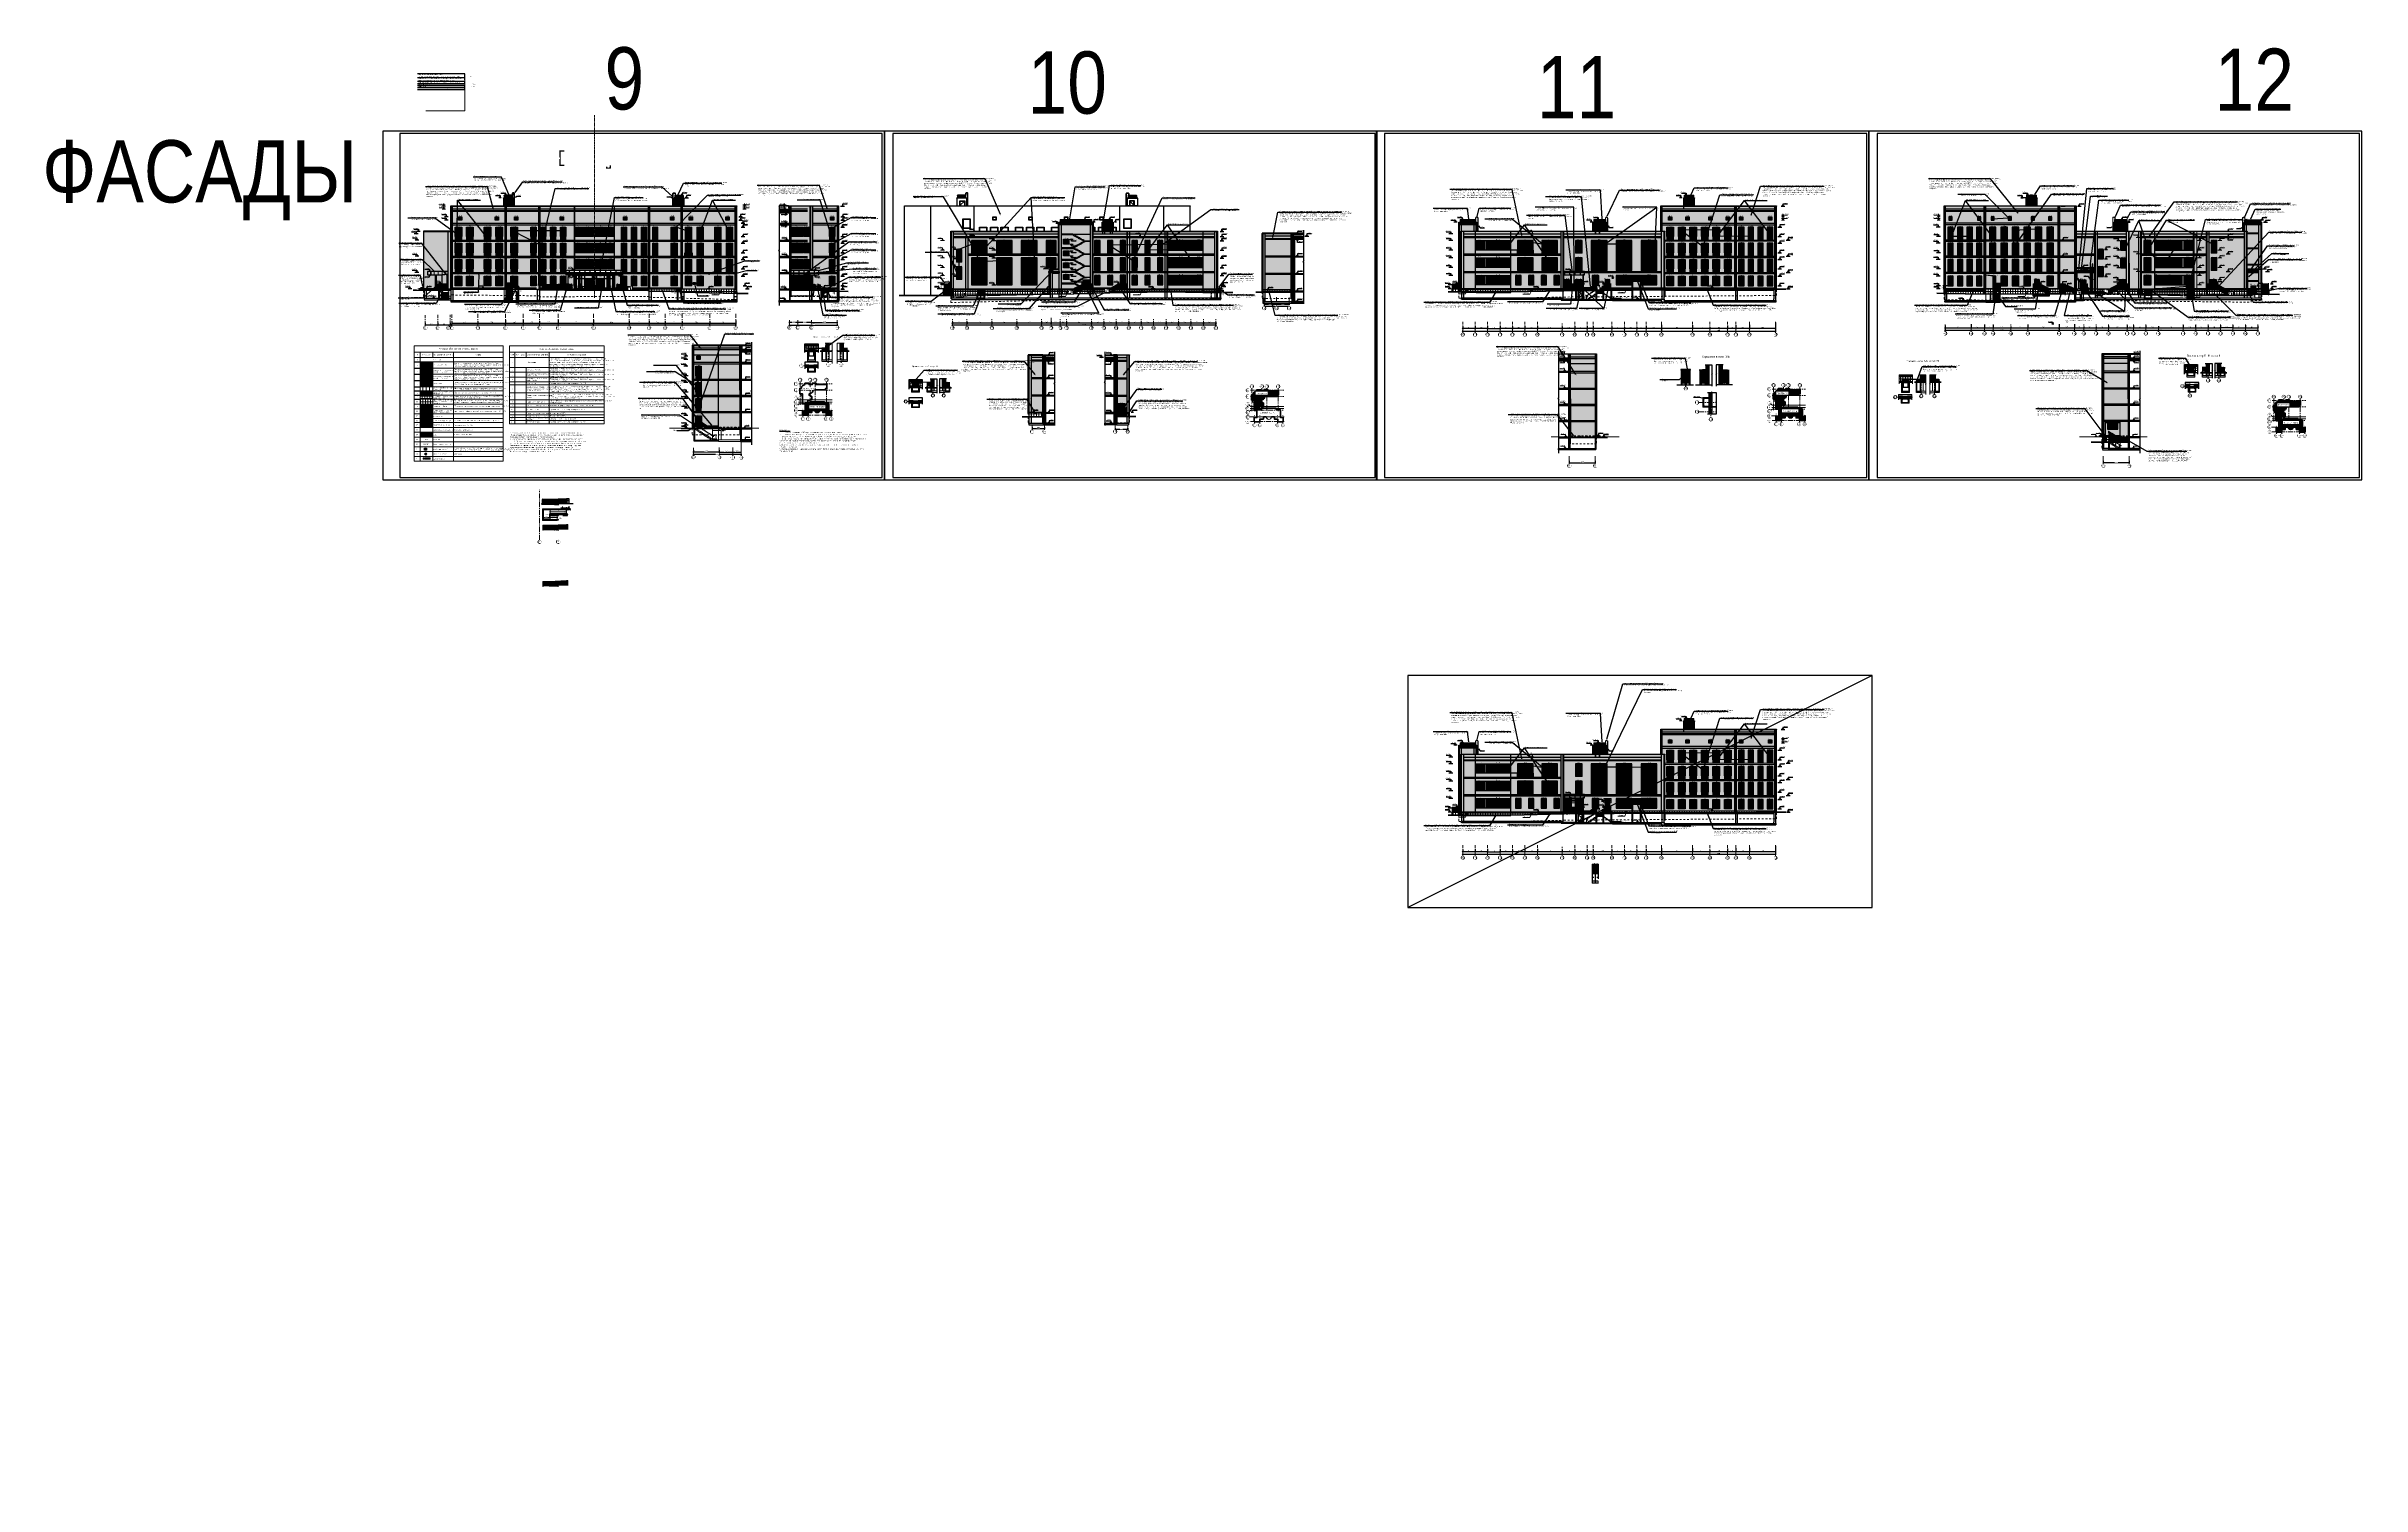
# Model space of a CAD drawing. Header units: millimetres. Extents: x -136099598 to 9192475, y 0 to 347021.
# Drawn here: x -447753 to 110536, y 0 to 347021 of the extents above; entities that cross this region are included whole.
import ezdxf
from ezdxf import colors
from ezdxf.entities.mleader import LeaderData, LeaderLine
from ezdxf.enums import TextEntityAlignment as Align
from ezdxf.math import Vec2, Vec3

# ---------------------------------------------------------------- set-up
doc = ezdxf.new("R2010")
doc.units = ezdxf.units.MM
doc.header["$MEASUREMENT"] = 0
for name, pattern in [('01_base$0$DASHED2', [0.375, 0.25, -0.125]), ('ADSK_Невидимые', [5, 3, -2]), ('ADSK_Скрыто', [6, 3, -3]), ('ADSK_Штрих_ш2 п1_5', [4.5, 3, -1.5]), ('ADSK_Штрих_ш3 п1_5', [4.5, 3, -1.5]), ('ADSK_Штриховая_ш2 п1', [3, 2, -1]), ('CENTER', [2, 1.25, -0.25, 0.25, -0.25]), ('DASHED', [19.05, 12.7, -6.35]), ('DASHED2', [9.525, 6.35, -3.175]), ('GOST2.303 6', [12, 8, -1.5, 1, -1.5])]:
    doc.linetypes.add(name, pattern=pattern)
doc.layers.get('0').update_dxf_attribs({"color": 250, "lineweight": 9})
doc.layers.get('Defpoints').update_dxf_attribs({"color": 8})
for name, color, linetype, lineweight, true_color in [('!!!_Фасад_RAL7016', 7, 'Continuous', 0, 0x383e42), ('!_Окно_00_Штрих_Стекло', 7, 'Continuous', 0, 0x737373), ('!_Фасад_Штрих_Син', 7, 'Continuous', 5, 0x86d5d5), ('RAL 000 80 00', 7, 'Continuous', 0, 0xb9b8b6), ('RAL 100 6030', 7, 'Continuous', 0, 0x989057), ('RAL 7016', 7, 'Continuous', 0, 0x383e42), ('RAL 90 10', 7, 'Continuous', 0, 0xf1ece1), ('RAL 9010', 7, 'Continuous', 9, 0xf7f9ef), ('АР_Граница ПБ', 7, 'Continuous', 80, 0xf60404)]:
    doc.layers.add(name, color=color, linetype=linetype, lineweight=lineweight, true_color=true_color)
for name, color, linetype, lineweight in [('!_Цоколь', 7, 'Continuous', 0), ('24_Фасад_разрез_тонкая', 7, 'Continuous', 9), ('_0', 250, 'Continuous', 9), ('_NEW HATCH', 5, 'Continuous', 0), ('_NEW LINES', 5, 'Continuous', 9), ('_STAMP', 250, 'Continuous', 30), ('_TEXT', 189, 'Continuous', 30), ('_ОКНА', 7, 'Continuous', 13), ('_Скрыто_', 7, 'ADSK_Скрыто', 9), ('_Фасад', 7, 'Continuous', 9), ('АПР_Примечание', 250, 'Continuous', 9), ('АР.РД_Выноски', 174, 'Continuous', 9), ('АР_Витраж', 4, 'Continuous', 15), ('АР_Лестницы', 6, 'Continuous', 15), ('АР_Лестницы ограждение', 92, 'Continuous', 25), ('АР_Лестницы ограждения', 86, 'Continuous', 13), ('АР_МосжилНии_Стены', 202, 'Continuous', 30), ('АР_Навесной фасад', 5, 'Continuous', 5), ('АР_Окна', 4, 'Continuous', 0), ('АР_Оси', 193, 'Continuous', 9), ('АР_Оси размеры', 164, 'Continuous', 9), ('АР_Отметки', 250, 'Continuous', 15), ('АР_Перегородки газоблок', 174, 'Continuous', 30), ('АР_Сущ Несущая стена', 202, 'Continuous', 30), ('АР_тонкая линия', 250, 'Continuous', 0), ('АР_Тонкие', 250, 'Continuous', 5), ('АР_Утеплитель', 250, 'Continuous', 9), ('АР_Штриховка кирпич', 250, 'Continuous', 9), ('АР_Штриховка монолит', 250, 'Continuous', 9), ('Водосточная система_Ном._пера__120', 7, 'Continuous', 5), ('Конструктив - Крыльца', 107, 'Continuous', 15), ('Контунр козырька', 250, 'ADSK_Штриховая_ш2 п1', 30), ('Лестницы', 7, 'Continuous', 13), ('Маркировка ОКОН', 7, 'Continuous', 18), ('ОБОРУДОВАНИЕ', 253, 'Continuous', 5), ('Общие ребра', 7, 'Continuous', 9), ('Ограждение', 250, 'Continuous', 9), ('Панель', 7, 'Continuous', 9), ('Перекрытия', 7, 'Continuous', 9), ('Подвал', 250, 'ADSK_Штриховая_ш2 п1', 30), ('пунктир', 251, 'Continuous', 13), ('Рисунок', 6, 'Continuous', 35), ('СПДС_+АР_Стены', 250, 'Continuous', 20), ('Специальное оборудование', 7, 'Continuous', 9), ('СТЕНЫ кирпич ЛИДЕР', 250, 'Continuous', 15), ('Фасад_тонкие', 7, 'Continuous', 5), ('фасады', 7, 'Continuous', 9), ('Штриховка', 7, 'Continuous', 5), ('Штриховка в сечении', 7, 'Continuous', 18), ('Элементы узлов', 7, 'Continuous', 5)]:
    doc.layers.add(name, color=color, linetype=linetype, lineweight=lineweight)
for name, color, linetype in [('!Рамки Штампы', 7, 'Continuous'), ('_RAMKA', 7, 'Continuous'), ('design1', 1, 'Continuous'), ('PDF _0', 7, 'Continuous'), ('PDF _PDF _0', 7, 'Continuous'), ('PDF _Текст', 7, 'Continuous'), ('PDF_Геометрия', 7, 'Continuous'), ('АР_новое окно', 160, 'Continuous'), ('АР_Таблицы', 250, 'Continuous'), ('АР_Текст РД', 5, 'Continuous'), ('Лестницы ограждения', 7, 'Continuous'), ('Тонкая', 7, 'Continuous'), ('Фасадные указатели', 7, 'Continuous')]:
    doc.layers.add(name, color=color, linetype=linetype)
doc.layers.add('АР-Выноски', color=5, linetype='Continuous', lineweight=5, plot=False)
doc.styles.add('Arial', font='ARIALN.TTF')
doc.styles.add('GOST Common_2', font='GOST Common.ttf', dxfattribs={"width": 0.9, "height": 250})
doc.styles.add('GOST-2.304_Type-B', font='GOST Common.ttf')
doc.styles.add('ICOCPEUR', font='isocpeur.ttf')
doc.styles.add('ISOCPEUR', font='isocpeur.ttf', dxfattribs={"width": 0.7})
doc.styles.add('ISOCPEUR_2', font='isocpeur.ttf', dxfattribs={"width": 0.9, "height": 300})
doc.styles.add('PDF ISOCPEUR', font='isocpeur.ttf')
doc.styles.get("Standard").update_dxf_attribs({"font": 'isocpeur.ttf'})
doc.styles.add('Архитектурный', font='isocpeur.ttf', dxfattribs={"width": 0.7})
doc.styles.add('Архитектурный размер', font='isocpeur.ttf', dxfattribs={"width": 0.8, "oblique": 8})
doc.styles.add('Архитектурный_разм', font='isocpeur.ttf', dxfattribs={"width": 0.8})
doc.styles.add('ГОСТ 2.304', font='isocpeur.ttf', dxfattribs={"width": 0.7})
doc.styles.add('стиль1', font='arial.ttf', dxfattribs={"width": 0.9, "height": 300})
doc.dimstyles.new('R_100', dxfattribs={"dimtxt": 270, "dimasz": 120, "dimexe": 100, "dimexo": 100, "dimgap": 80, "dimtad": 1, "dimdec": 0, "dimrnd": 5, "dimzin": 0, "dimdsep": 46, "dimtxsty": 'ISOCPEUR', "dimblk": 'ARCHTICK', "dimcen": 100, "dimdle": 100, "dimclrd": 256, "dimclre": 256, "dimclrt": 256, "dimadec": 0, "dimazin": 0, "dimtfac": 2, "dimtdec": 0, "dimtofl": 0, "dimtmove": 1, "dimatfit": 3, "dimfxl": 1, "dimtvp": 3, "dimtfill": 1, "dimtolj": 1, "dimtzin": 0, "dimarcsym": 0})
doc.dimstyles.new('СПДС', dxfattribs={"dimscale": 100, "dimtxt": 2.5, "dimasz": 2.5, "dimexe": 1.5, "dimexo": 0, "dimgap": 1, "dimtad": 1, "dimdec": 0, "dimrnd": 1, "dimtxsty": 'ГОСТ 2.304', "dimblk": 'OBLIQUE', "dimcen": 2.5, "dimdle": 1.5, "dimadec": 0, "dimazin": 2, "dimtfac": 0.75, "dimtdec": 0, "dimtmove": 1, "dimatfit": 3, "dimfxl": 1, "dimtolj": 1, "dimarcsym": 1})
pattern_1 = [(90, (541247.05, -120), (-600, 1e-13), []), (180, (541247.05, -120), (-2e-13, -600), [])]
pattern_2 = [(45, (172647.56, 380321.06), (-132.58252, 132.58252), []), (45, (172735.95, 380321.06), (-132.58252, 132.58252), [])]
pattern_3 = [(45, (112750.95, 351011.43), (-132.58252, 132.58252), []), (45, (112839.34, 351011.43), (-132.58252, 132.58252), [])]
pattern_4 = [(45, (-371264.053, -29819.744), (-35.355339, 35.355339), []), (135, (-371264.053, -29819.744), (-35.355339, -35.355339), [])]
pattern_5 = [(228.0127875, (-362178.945, -29419.62), (-3200, -3600), [53.8144, -5327.6352]), (184.969741, (-362214.945, -29459.62), (4800, 400), [92.3472, -9142.3699]), (132.510447, (-362306.945, -29467.62), (4000, -4400), [65.1152, -6446.41304]), (267.273689, (-362462.945, -29567.62), (400, 8000), [84.0952, -8325.4232]), (292.833654, (-362466.945, -29651.62), (-2000, 4800), [82.462, -8163.74925]), (357.273689, (-362434.945, -29727.62), (-8000, 400), [84.0952, -8325.4232]), (37.6942405, (-362350.945, -29731.62), (-5200, -4000), [111.2116, -11009.9394]), (72.2553284, (-362262.945, -29663.62), (2800, 8800), [104.9952, -10394.5286]), (121.4295656, (-362230.945, -29563.62), (-3200, 5200), [84.38, -8353.62924]), (175.236358, (-362274.945, -29491.62), (4400, -400), [96.3328, -4720.30503]), (222.397438, (-362370.945, -29483.62), (-4800, -4400), [124.5792, -12333.35]), (138.814075, (-362066.945, -29571.62), (-2800, 2400), [42.5204, -4209.53793]), (171.4692344, (-362098.945, -29543.62), (5200, -800), [80.8948, -8008.60457]), (225, (-362178.95, -29531.62), (-4e-14, -400), [56.5684, -509.11702]), (203.19859, (-362206.945, -29483.62), (2000, 800), [30.4632, -3015.84604]), (291.80141, (-362234.945, -29495.62), (-400, 1200), [43.0812, -2110.9847]), (30.963757, (-362218.945, -29535.62), (1200, 800), [69.9716, -2262.40916]), (161.56505, (-362158.95, -29499.62), (800, -400), [50.5964, -1214.31466]), (16.38954, (-362466.945, -29495.62), (4000, 1200), [70.88, -7017.13806]), (70.346176, (-362398.945, -29475.62), (-1600, -4400), [59.4644, -5886.9631]), (293.19859, (-362158.945, -29419.62), (-800, 2000), [60.926, -2985.38324]), (343.61046, (-362134.945, -29475.62), (-4000, 1200), [70.88, -7017.13806]), (339.443955, (-362466.945, -29743.62), (-2000, 800), [68.352, -3349.2495]), (294.775141, (-362402.945, -29767.62), (-2000, 4400), [57.2712, -5669.85723]), (66.80141, (-362154.945, -29819.62), (800, 2000), [60.926, -2985.38324]), (17.354025, (-362130.945, -29763.62), (-5200, -1600), [67.0524, -6638.16945]), (69.443955, (-362350.945, -29819.62), (-800, -2000), [34.176, -3383.4255]), (101.309932, (-362178.945, -29819.62), (-400, 1600), [20.396, -2019.2118]), (165.963757, (-362182.945, -29799.62), (1200, -400), [82.462, -1566.78025]), (186.009006, (-362262.945, -29779.62), (4000, 400), [76.42, -7565.56927]), (303.690068, (-362218.95, -29571.62), (-400, 800), [57.6888, -1384.5317]), (353.1572266, (-362186.945, -29619.62), (6800, -800), [100.7176, -9971.02505]), (60.945396, (-362086.945, -29631.62), (-1600, -2800), [41.1824, -4077.06966]), (90, (-362066.95, -29595.62), (-400, 400), [24, -376]), (120.256437, (-362270.945, -29767.62), (1600, -2800), [55.5696, -5501.408]), (48.0127875, (-362298.945, -29719.62), (3200, 3600), [107.6288, -5273.8208]), (0, (-362226.95, -29639.62), (400, 400), [104, -296]), (325.3048465, (-362122.945, -29639.62), (4000, -2800), [63.2456, -6261.3097]), (254.054604, (-362070.945, -29675.62), (-400, -1600), [58.2408, -2853.80316]), (207.6459754, (-362086.945, -29731.62), (-7600, -4000), [94.826, -9387.78967]), (175.426079, (-362170.945, -29775.62), (-5200, 400), [100.3196, -9931.62936])]
pattern_6 = [(37.5, (-655891.636, 3930838.69), (-1.6000313, 48.94132373), [0, -38.608, 0, -43.18, 0, -41.275]), (7.5, (-655891.636, 3930838.69), (44.9523283, 71.68251), [0, -20.828, 0, -34.798, 0, -13.335]), (327.5, (-655922.878, 3930838.69), (79.099237, 0.14371847), [0, -12.7, 0, -45.72, 0, -59.69]), (317.5, (-655922.88, 3930838.69), (76.3556452, 22.2929323), [0, -6.35, 0, -29.972, 0, -34.29])]
pattern_7 = [(45, (-371264.05, -29819.74), (-61.871843, 61.871843), []), (135, (-371264.05, -29819.74), (-61.871843, -61.871843), [])]
pattern_8 = [(45, (-367857.12, -29819.49), (-88.388348, 88.388348), []), (135, (-367857.12, -29819.49), (-88.388348, -88.388348), [])]
pattern_9 = [(45, (-462749.96, -32109.9), (-176.7767, 176.7767), []), (45, (-462573.18, -32109.9), (-176.7767, 176.7767), [312.5, -62.5, 0, -62.5])]
pattern_10 = [(45, (6302.5, 0), (-132.58252, 132.58252), []), (45, (6390.88, 0), (-132.58252, 132.58252), [])]
pattern_11 = [(45, (-405.66, -706.31), (-61.871843, 61.871843), []), (135, (-405.66, -706.31), (-61.871843, -61.871843), [])]
pattern_12 = [(90, (-213292.7, 8171.4), (-600, 1e-13), []), (180, (-213292.7, 8171.4), (-2e-13, -600), [])]
pattern_13 = [(90, (8363712591.05, 936321315.86), (-150, 0), []), (90, (8363712641.05, 936321365.86), (-150, 0), [])]
pattern_14 = [(45, (-330059.02, 7523.13), (-132.58252, 132.58252), []), (45, (-329970.63, 7523.13), (-132.58252, 132.58252), [])]
pattern_15 = [(45, (-1236770.6, 307846.555), (-61.871843, 61.871843), []), (135, (-1236770.6, 307846.555), (-61.871843, -61.871843), [])]
pattern_16 = [(90, (-196355.6, -680.7), (-600, 1e-13), []), (180, (-196355.6, -680.7), (-2e-13, -600), [])]
pattern_17 = [(90, (8363729528.17, 936313044.5), (-150, 0), []), (90, (8363729578.17, 936313094.5), (-150, 0), [])]
pattern_18 = [(45, (-1194719.98, 340589.46), (-132.58252, 132.58252), []), (45, (-1194631.6, 340589.46), (-132.58252, 132.58252), [])]
pattern_19 = [(45, (-1219833.47, 298994.5), (-61.871843, 61.871843), []), (135, (-1219833.47, 298994.5), (-61.871843, -61.871843), [])]
pattern_20 = [(45, (24707.97, -9271.54), (-61.871843, 61.871843), []), (135, (24707.97, -9271.54), (-61.871843, -61.871843), [])]
pattern_21 = [(45, (332483.44, -5548.01), (-61.871843, 61.871843), []), (135, (332483.44, -5548.01), (-61.871843, -61.871843), [])]
pattern_22 = [(90, (111143.04, 2959.2), (-600, 1e-13), []), (180, (111143.04, 2959.2), (-2e-13, -600), [])]
pattern_23 = [(90, (8364037026.8, 936316684.4), (-150, 0), []), (90, (8364037076.8, 936316734.4), (-150, 0), [])]
pattern_24 = [(45, (-887221.35, 344229.36), (-132.58252, 132.58252), []), (45, (-887132.96, 344229.36), (-132.58252, 132.58252), [])]
pattern_25 = [(45, (-912334.84, 302634.4), (-61.871843, 61.871843), []), (135, (-912334.84, 302634.4), (-61.871843, -61.871843), [])]
pattern_26 = [(90, (50562.8, 661.24), (-600, 1e-13), []), (180, (50562.8, 661.24), (-2e-13, -600), [])]
pattern_27 = [(90, (8363976446.54, 936313805.73), (-150, 0), []), (90, (8363976496.54, 936313855.73), (-150, 0), [])]
pattern_28 = [(45, (263318.04, -8216.44), (-61.871843, 61.871843), []), (135, (263318.04, -8216.44), (-61.871843, -61.871843), [])]
pattern_29 = [(90, (541247.05, -126261.4), (-600, 1e-13), []), (180, (541247.05, -126261.4), (-2e-13, -600), [])]

# ---------------------------------------------------------------- blocks, each defined once
blk = doc.blocks.new('_Oblique')
at = {"color": 0, "linetype": 'ByBlock', "lineweight": -2}
blk.add_line((-0.5, -0.5), (0.5, 0.5), dxfattribs=at)
blk = doc.blocks.new('*D146')
at = {"layer": 'Defpoints', "color": 0, "ltscale": 100, "transparency": 16777216}
for p in [(-346742, 54557), (-340492, 54557), (-340492, 54147)]:
    blk.add_point(p, dxfattribs=at)
at = {"layer": 'АР_Оси размеры', "color": 0, "lineweight": -2, "ltscale": 100, "transparency": 16777216}
for p, q in [((-346892, 54147), (-340342, 54147)), ((-346742, 54557), (-346742, 53997)), ((-340492, 54557), (-340492, 53997))]:
    blk.add_line(p, q, dxfattribs=at)
at = {"layer": 'АР_Оси размеры', "color": 0, "lineweight": -2, "ltscale": 100, "transparency": 16777216, "xscale": 250, "yscale": 250, "zscale": 250, "rotation": 180}
blk.add_blockref('_Oblique', (-346742, 54147), dxfattribs=at)
at = {"layer": 'АР_Оси размеры', "color": 0, "lineweight": -2, "ltscale": 100, "transparency": 16777216, "xscale": 250, "yscale": 250, "zscale": 250}
blk.add_blockref('_Oblique', (-340492, 54147), dxfattribs=at)
at = {"layer": 'АР_Оси размеры', "color": 0, "ltscale": 100, "transparency": 16777216, "insert": (-343617, 54372), "char_height": 250, "attachment_point": 5, "style": 'ГОСТ 2.304'}
blk.add_mtext('\\A1;6250', dxfattribs=at)
blk = doc.blocks.new('*D147')
at = {"layer": 'Defpoints', "color": 0, "ltscale": 100, "transparency": 16777216}
for p in [(-340492, 54557), (-333842, 54971), (-333842, 54147)]:
    blk.add_point(p, dxfattribs=at)
at = {"layer": 'АР_Оси размеры', "color": 0, "lineweight": -2, "ltscale": 100, "transparency": 16777216}
for p, q in [((-340642, 54147), (-333692, 54147)), ((-340492, 54557), (-340492, 53997)), ((-333842, 54971), (-333842, 53997))]:
    blk.add_line(p, q, dxfattribs=at)
at = {"layer": 'АР_Оси размеры', "color": 0, "lineweight": -2, "ltscale": 100, "transparency": 16777216, "xscale": 250, "yscale": 250, "zscale": 250, "rotation": 180}
blk.add_blockref('_Oblique', (-340492, 54147), dxfattribs=at)
at = {"layer": 'АР_Оси размеры', "color": 0, "lineweight": -2, "ltscale": 100, "transparency": 16777216, "xscale": 250, "yscale": 250, "zscale": 250}
blk.add_blockref('_Oblique', (-333842, 54147), dxfattribs=at)
at = {"layer": 'АР_Оси размеры', "color": 0, "ltscale": 100, "transparency": 16777216, "insert": (-337167, 54372), "char_height": 250, "attachment_point": 5, "style": 'ГОСТ 2.304'}
blk.add_mtext('\\A1;6650', dxfattribs=at)
blk = doc.blocks.new('*D148')
at = {"layer": 'Defpoints', "color": 0, "ltscale": 100, "transparency": 16777216}
for p in [(-333842, 54971), (-329577, 54971), (-329577, 54147)]:
    blk.add_point(p, dxfattribs=at)
at = {"layer": 'АР_Оси размеры', "color": 0, "lineweight": -2, "ltscale": 100, "transparency": 16777216}
for p, q in [((-333992, 54147), (-329427, 54147)), ((-333842, 54971), (-333842, 53997)), ((-329577, 54971), (-329577, 53997))]:
    blk.add_line(p, q, dxfattribs=at)
at = {"layer": 'АР_Оси размеры', "color": 0, "lineweight": -2, "ltscale": 100, "transparency": 16777216, "xscale": 250, "yscale": 250, "zscale": 250, "rotation": 180}
blk.add_blockref('_Oblique', (-333842, 54147), dxfattribs=at)
at = {"layer": 'АР_Оси размеры', "color": 0, "lineweight": -2, "ltscale": 100, "transparency": 16777216, "xscale": 250, "yscale": 250, "zscale": 250}
blk.add_blockref('_Oblique', (-329577, 54147), dxfattribs=at)
at = {"layer": 'АР_Оси размеры', "color": 0, "ltscale": 100, "transparency": 16777216, "insert": (-331710, 54372), "char_height": 250, "attachment_point": 5, "style": 'ГОСТ 2.304'}
blk.add_mtext('\\A1;4265', dxfattribs=at)
blk = doc.blocks.new('*D149')
at = {"layer": 'Defpoints', "color": 0, "ltscale": 100, "transparency": 16777216}
for p in [(-329577, 54971), (-325622, 54670), (-325622, 54147)]:
    blk.add_point(p, dxfattribs=at)
at = {"layer": 'АР_Оси размеры', "color": 0, "lineweight": -2, "ltscale": 100, "transparency": 16777216}
for p, q in [((-329727, 54147), (-325472, 54147)), ((-329577, 54971), (-329577, 53997)), ((-325622, 54670), (-325622, 53997))]:
    blk.add_line(p, q, dxfattribs=at)
at = {"layer": 'АР_Оси размеры', "color": 0, "lineweight": -2, "ltscale": 100, "transparency": 16777216, "xscale": 250, "yscale": 250, "zscale": 250, "rotation": 180}
blk.add_blockref('_Oblique', (-329577, 54147), dxfattribs=at)
at = {"layer": 'АР_Оси размеры', "color": 0, "lineweight": -2, "ltscale": 100, "transparency": 16777216, "xscale": 250, "yscale": 250, "zscale": 250}
blk.add_blockref('_Oblique', (-325622, 54147), dxfattribs=at)
at = {"layer": 'АР_Оси размеры', "color": 0, "ltscale": 100, "transparency": 16777216, "insert": (-327600, 54372), "char_height": 250, "attachment_point": 5, "style": 'ГОСТ 2.304'}
blk.add_mtext('\\A1;3955', dxfattribs=at)
blk = doc.blocks.new('*D150')
at = {"layer": 'Defpoints', "color": 0, "ltscale": 100, "transparency": 16777216}
for p in [(-325622, 54670), (-321167, 54989), (-321167, 54147)]:
    blk.add_point(p, dxfattribs=at)
at = {"layer": 'АР_Оси размеры', "color": 0, "lineweight": -2, "ltscale": 100, "transparency": 16777216}
for p, q in [((-325772, 54147), (-321017, 54147)), ((-325622, 54670), (-325622, 53997)), ((-321167, 54989), (-321167, 53997))]:
    blk.add_line(p, q, dxfattribs=at)
at = {"layer": 'АР_Оси размеры', "color": 0, "lineweight": -2, "ltscale": 100, "transparency": 16777216, "xscale": 250, "yscale": 250, "zscale": 250, "rotation": 180}
blk.add_blockref('_Oblique', (-325622, 54147), dxfattribs=at)
at = {"layer": 'АР_Оси размеры', "color": 0, "lineweight": -2, "ltscale": 100, "transparency": 16777216, "xscale": 250, "yscale": 250, "zscale": 250}
blk.add_blockref('_Oblique', (-321167, 54147), dxfattribs=at)
at = {"layer": 'АР_Оси размеры', "color": 0, "ltscale": 100, "transparency": 16777216, "insert": (-323395, 54372), "char_height": 250, "attachment_point": 5, "style": 'ГОСТ 2.304'}
blk.add_mtext('\\A1;4455', dxfattribs=at)
blk = doc.blocks.new('*D151')
at = {"layer": 'Defpoints', "color": 0, "ltscale": 100, "transparency": 16777216}
for p in [(-321167, 54989), (-312597, 54989), (-312597, 54147)]:
    blk.add_point(p, dxfattribs=at)
at = {"layer": 'АР_Оси размеры', "color": 0, "lineweight": -2, "ltscale": 100, "transparency": 16777216}
for p, q in [((-321317, 54147), (-312447, 54147)), ((-321167, 54989), (-321167, 53997)), ((-312597, 54989), (-312597, 53997))]:
    blk.add_line(p, q, dxfattribs=at)
at = {"layer": 'АР_Оси размеры', "color": 0, "lineweight": -2, "ltscale": 100, "transparency": 16777216, "xscale": 250, "yscale": 250, "zscale": 250, "rotation": 180}
blk.add_blockref('_Oblique', (-321167, 54147), dxfattribs=at)
at = {"layer": 'АР_Оси размеры', "color": 0, "lineweight": -2, "ltscale": 100, "transparency": 16777216, "xscale": 250, "yscale": 250, "zscale": 250}
blk.add_blockref('_Oblique', (-312597, 54147), dxfattribs=at)
at = {"layer": 'АР_Оси размеры', "color": 0, "ltscale": 100, "transparency": 16777216, "insert": (-316882, 54372), "char_height": 250, "attachment_point": 5, "style": 'ГОСТ 2.304'}
blk.add_mtext('\\A1;8570', dxfattribs=at)
blk = doc.blocks.new('*D152')
at = {"layer": 'Defpoints', "color": 0, "ltscale": 100, "transparency": 16777216}
for p in [(-312597, 54989), (-304057, 54721), (-304057, 54147)]:
    blk.add_point(p, dxfattribs=at)
at = {"layer": 'АР_Оси размеры', "color": 0, "lineweight": -2, "ltscale": 100, "transparency": 16777216}
for p, q in [((-312747, 54147), (-303907, 54147)), ((-312597, 54989), (-312597, 53997)), ((-304057, 54721), (-304057, 53997))]:
    blk.add_line(p, q, dxfattribs=at)
at = {"layer": 'АР_Оси размеры', "color": 0, "lineweight": -2, "ltscale": 100, "transparency": 16777216, "xscale": 250, "yscale": 250, "zscale": 250, "rotation": 180}
blk.add_blockref('_Oblique', (-312597, 54147), dxfattribs=at)
at = {"layer": 'АР_Оси размеры', "color": 0, "lineweight": -2, "ltscale": 100, "transparency": 16777216, "xscale": 250, "yscale": 250, "zscale": 250}
blk.add_blockref('_Oblique', (-304057, 54147), dxfattribs=at)
at = {"layer": 'АР_Оси размеры', "color": 0, "ltscale": 100, "transparency": 16777216, "insert": (-308327, 54372), "char_height": 250, "attachment_point": 5, "style": 'ГОСТ 2.304'}
blk.add_mtext('\\A1;8540', dxfattribs=at)
blk = doc.blocks.new('*D153')
at = {"layer": 'Defpoints', "color": 0, "ltscale": 100, "transparency": 16777216}
for p in [(-299207, 54721), (-295377, 54569), (-295377, 54147)]:
    blk.add_point(p, dxfattribs=at)
at = {"layer": 'АР_Оси размеры', "color": 0, "lineweight": -2, "ltscale": 100, "transparency": 16777216}
for p, q in [((-299357, 54147), (-295227, 54147)), ((-299207, 54721), (-299207, 53997)), ((-295377, 54569), (-295377, 53997))]:
    blk.add_line(p, q, dxfattribs=at)
at = {"layer": 'АР_Оси размеры', "color": 0, "lineweight": -2, "ltscale": 100, "transparency": 16777216, "xscale": 250, "yscale": 250, "zscale": 250, "rotation": 180}
blk.add_blockref('_Oblique', (-299207, 54147), dxfattribs=at)
at = {"layer": 'АР_Оси размеры', "color": 0, "lineweight": -2, "ltscale": 100, "transparency": 16777216, "xscale": 250, "yscale": 250, "zscale": 250}
blk.add_blockref('_Oblique', (-295377, 54147), dxfattribs=at)
at = {"layer": 'АР_Оси размеры', "color": 0, "ltscale": 100, "transparency": 16777216, "insert": (-297292, 54372), "char_height": 250, "attachment_point": 5, "style": 'ГОСТ 2.304'}
blk.add_mtext('\\A1;3830', dxfattribs=at)
blk = doc.blocks.new('*D154')
at = {"layer": 'Defpoints', "color": 0, "ltscale": 100, "transparency": 16777216}
for p in [(-295377, 54569), (-291227, 54569), (-291227, 54147)]:
    blk.add_point(p, dxfattribs=at)
at = {"layer": 'АР_Оси размеры', "color": 0, "lineweight": -2, "ltscale": 100, "transparency": 16777216}
for p, q in [((-295527, 54147), (-291077, 54147)), ((-295377, 54569), (-295377, 53997)), ((-291227, 54569), (-291227, 53997))]:
    blk.add_line(p, q, dxfattribs=at)
at = {"layer": 'АР_Оси размеры', "color": 0, "lineweight": -2, "ltscale": 100, "transparency": 16777216, "xscale": 250, "yscale": 250, "zscale": 250, "rotation": 180}
blk.add_blockref('_Oblique', (-295377, 54147), dxfattribs=at)
at = {"layer": 'АР_Оси размеры', "color": 0, "lineweight": -2, "ltscale": 100, "transparency": 16777216, "xscale": 250, "yscale": 250, "zscale": 250}
blk.add_blockref('_Oblique', (-291227, 54147), dxfattribs=at)
at = {"layer": 'АР_Оси размеры', "color": 0, "ltscale": 100, "transparency": 16777216, "insert": (-293302, 54372), "char_height": 250, "attachment_point": 5, "style": 'ГОСТ 2.304'}
blk.add_mtext('\\A1;4150', dxfattribs=at)
blk = doc.blocks.new('*D155')
at = {"layer": 'Defpoints', "color": 0, "ltscale": 100, "transparency": 16777216}
for p in [(-291227, 54569), (-284577, 54569), (-284577, 54147)]:
    blk.add_point(p, dxfattribs=at)
at = {"layer": 'АР_Оси размеры', "color": 0, "lineweight": -2, "ltscale": 100, "transparency": 16777216}
for p, q in [((-291377, 54147), (-284427, 54147)), ((-291227, 54569), (-291227, 53997)), ((-284577, 54569), (-284577, 53997))]:
    blk.add_line(p, q, dxfattribs=at)
at = {"layer": 'АР_Оси размеры', "color": 0, "lineweight": -2, "ltscale": 100, "transparency": 16777216, "xscale": 250, "yscale": 250, "zscale": 250, "rotation": 180}
blk.add_blockref('_Oblique', (-291227, 54147), dxfattribs=at)
at = {"layer": 'АР_Оси размеры', "color": 0, "lineweight": -2, "ltscale": 100, "transparency": 16777216, "xscale": 250, "yscale": 250, "zscale": 250}
blk.add_blockref('_Oblique', (-284577, 54147), dxfattribs=at)
at = {"layer": 'АР_Оси размеры', "color": 0, "ltscale": 100, "transparency": 16777216, "insert": (-287902, 54372), "char_height": 250, "attachment_point": 5, "style": 'ГОСТ 2.304'}
blk.add_mtext('\\A1;6650', dxfattribs=at)
blk = doc.blocks.new('*D156')
at = {"layer": 'Defpoints', "color": 0, "ltscale": 100, "transparency": 16777216}
for p in [(-284577, 54569), (-278327, 54809), (-278327, 54147)]:
    blk.add_point(p, dxfattribs=at)
at = {"layer": 'АР_Оси размеры', "color": 0, "lineweight": -2, "ltscale": 100, "transparency": 16777216}
for p, q in [((-284727, 54147), (-278177, 54147)), ((-284577, 54569), (-284577, 53997)), ((-278327, 54809), (-278327, 53997))]:
    blk.add_line(p, q, dxfattribs=at)
at = {"layer": 'АР_Оси размеры', "color": 0, "lineweight": -2, "ltscale": 100, "transparency": 16777216, "xscale": 250, "yscale": 250, "zscale": 250, "rotation": 180}
blk.add_blockref('_Oblique', (-284577, 54147), dxfattribs=at)
at = {"layer": 'АР_Оси размеры', "color": 0, "lineweight": -2, "ltscale": 100, "transparency": 16777216, "xscale": 250, "yscale": 250, "zscale": 250}
blk.add_blockref('_Oblique', (-278327, 54147), dxfattribs=at)
at = {"layer": 'АР_Оси размеры', "color": 0, "ltscale": 100, "transparency": 16777216, "insert": (-281452, 54372), "char_height": 250, "attachment_point": 5, "style": 'ГОСТ 2.304'}
blk.add_mtext('\\A1;6250', dxfattribs=at)
blk = doc.blocks.new('*D157')
at = {"layer": 'Defpoints', "color": 0, "ltscale": 100, "transparency": 16777216}
for p in [(-304057, 54721), (-299207, 54721), (-299207, 54147)]:
    blk.add_point(p, dxfattribs=at)
at = {"layer": 'АР_Оси размеры', "color": 0, "lineweight": -2, "ltscale": 100, "transparency": 16777216}
for p, q in [((-304207, 54147), (-299057, 54147)), ((-304057, 54721), (-304057, 53997)), ((-299207, 54721), (-299207, 53997))]:
    blk.add_line(p, q, dxfattribs=at)
at = {"layer": 'АР_Оси размеры', "color": 0, "lineweight": -2, "ltscale": 100, "transparency": 16777216, "xscale": 250, "yscale": 250, "zscale": 250, "rotation": 180}
blk.add_blockref('_Oblique', (-304057, 54147), dxfattribs=at)
at = {"layer": 'АР_Оси размеры', "color": 0, "lineweight": -2, "ltscale": 100, "transparency": 16777216, "xscale": 250, "yscale": 250, "zscale": 250}
blk.add_blockref('_Oblique', (-299207, 54147), dxfattribs=at)
at = {"layer": 'АР_Оси размеры', "color": 0, "ltscale": 100, "transparency": 16777216, "insert": (-301632, 54372), "char_height": 250, "attachment_point": 5, "style": 'ГОСТ 2.304'}
blk.add_mtext('\\A1;4850', dxfattribs=at)
blk = doc.blocks.new('*D158')
at = {"layer": 'Defpoints', "color": 0, "ltscale": 100, "transparency": 16777216}
for p in [(-346742, 53419), (-278327, 53745), (-278327, 53419)]:
    blk.add_point(p, dxfattribs=at)
at = {"layer": 'АР_Оси размеры', "color": 0, "lineweight": -2, "ltscale": 100, "transparency": 16777216}
for p, q in [((-346892, 53745), (-278177, 53745)), ((-346742, 53419), (-346742, 53895)), ((-278327, 53419), (-278327, 53895))]:
    blk.add_line(p, q, dxfattribs=at)
at = {"layer": 'АР_Оси размеры', "color": 0, "lineweight": -2, "ltscale": 100, "transparency": 16777216, "xscale": 250, "yscale": 250, "zscale": 250, "rotation": 180}
blk.add_blockref('_Oblique', (-346742, 53745), dxfattribs=at)
at = {"layer": 'АР_Оси размеры', "color": 0, "lineweight": -2, "ltscale": 100, "transparency": 16777216, "xscale": 250, "yscale": 250, "zscale": 250}
blk.add_blockref('_Oblique', (-278327, 53745), dxfattribs=at)
at = {"layer": 'АР_Оси размеры', "color": 0, "ltscale": 100, "transparency": 16777216, "insert": (-312535, 53970), "char_height": 250, "attachment_point": 5, "style": 'ГОСТ 2.304'}
blk.add_mtext('\\A1;68415', dxfattribs=at)
blk = doc.blocks.new('*D160')
at = {"layer": 'Defpoints', "color": 0, "ltscale": 100, "transparency": 16777216}
for p in [(-37088, 279891), (-30838, 280426), (-37088, 278992)]:
    blk.add_point(p, dxfattribs=at)
at = {"layer": 'АР_Оси размеры', "color": 0, "lineweight": -2, "ltscale": 100, "transparency": 16777216}
for p, q in [((-37088, 279891), (-37088, 278842)), ((-30838, 280426), (-30838, 278842)), ((-30688, 278992), (-37238, 278992))]:
    blk.add_line(p, q, dxfattribs=at)
at = {"layer": 'АР_Оси размеры', "color": 0, "lineweight": -2, "ltscale": 100, "transparency": 16777216, "xscale": 250, "yscale": 250, "zscale": 250, "rotation": 180}
blk.add_blockref('_Oblique', (-37088, 278992), dxfattribs=at)
at = {"layer": 'АР_Оси размеры', "color": 0, "lineweight": -2, "ltscale": 100, "transparency": 16777216, "xscale": 250, "yscale": 250, "zscale": 250}
blk.add_blockref('_Oblique', (-30838, 278992), dxfattribs=at)
at = {"layer": 'АР_Оси размеры', "color": 0, "ltscale": 100, "transparency": 16777216, "insert": (-33963, 279217), "char_height": 250, "attachment_point": 5, "style": 'ГОСТ 2.304'}
blk.add_mtext('\\A1;6250', dxfattribs=at)
blk = doc.blocks.new('*D161')
at = {"layer": 'Defpoints', "color": 0, "ltscale": 100, "transparency": 16777216}
for p in [(-40348, 279814), (-37088, 279891), (-40348, 278992)]:
    blk.add_point(p, dxfattribs=at)
at = {"layer": 'АР_Оси размеры', "color": 0, "lineweight": -2, "ltscale": 100, "transparency": 16777216}
for p, q in [((-40348, 279814), (-40348, 278842)), ((-37088, 279891), (-37088, 278842)), ((-36938, 278992), (-40498, 278992))]:
    blk.add_line(p, q, dxfattribs=at)
at = {"layer": 'АР_Оси размеры', "color": 0, "lineweight": -2, "ltscale": 100, "transparency": 16777216, "xscale": 250, "yscale": 250, "zscale": 250, "rotation": 180}
blk.add_blockref('_Oblique', (-40348, 278992), dxfattribs=at)
at = {"layer": 'АР_Оси размеры', "color": 0, "lineweight": -2, "ltscale": 100, "transparency": 16777216, "xscale": 250, "yscale": 250, "zscale": 250}
blk.add_blockref('_Oblique', (-37088, 278992), dxfattribs=at)
at = {"layer": 'АР_Оси размеры', "color": 0, "ltscale": 100, "transparency": 16777216, "insert": (-38718, 279217), "char_height": 250, "attachment_point": 5, "style": 'ГОСТ 2.304'}
blk.add_mtext('\\A1;3260', dxfattribs=at)
blk = doc.blocks.new('*D162')
at = {"layer": 'Defpoints', "color": 0, "ltscale": 100, "transparency": 16777216}
for p in [(-42378, 279740), (-40348, 279814), (-42378, 278992)]:
    blk.add_point(p, dxfattribs=at)
at = {"layer": 'АР_Оси размеры', "color": 0, "lineweight": -2, "ltscale": 100, "transparency": 16777216}
for p, q in [((-42378, 279740), (-42378, 278842)), ((-40348, 279814), (-40348, 278842)), ((-40198, 278992), (-42528, 278992))]:
    blk.add_line(p, q, dxfattribs=at)
at = {"layer": 'АР_Оси размеры', "color": 0, "lineweight": -2, "ltscale": 100, "transparency": 16777216, "xscale": 250, "yscale": 250, "zscale": 250, "rotation": 180}
blk.add_blockref('_Oblique', (-42378, 278992), dxfattribs=at)
at = {"layer": 'АР_Оси размеры', "color": 0, "lineweight": -2, "ltscale": 100, "transparency": 16777216, "xscale": 250, "yscale": 250, "zscale": 250}
blk.add_blockref('_Oblique', (-40348, 278992), dxfattribs=at)
at = {"layer": 'АР_Оси размеры', "color": 0, "ltscale": 100, "transparency": 16777216, "insert": (-41363, 279217), "char_height": 250, "attachment_point": 5, "style": 'ГОСТ 2.304'}
blk.add_mtext('\\A1;2030', dxfattribs=at)
blk = doc.blocks.new('*D163')
at = {"layer": 'Defpoints', "color": 0, "ltscale": 100, "transparency": 16777216}
for p in [(-46628, 279342), (-42378, 279740), (-46628, 278992)]:
    blk.add_point(p, dxfattribs=at)
at = {"layer": 'АР_Оси размеры', "color": 0, "lineweight": -2, "ltscale": 100, "transparency": 16777216}
for p, q in [((-46628, 279342), (-46628, 278842)), ((-42378, 279740), (-42378, 278842)), ((-42228, 278992), (-46778, 278992))]:
    blk.add_line(p, q, dxfattribs=at)
at = {"layer": 'АР_Оси размеры', "color": 0, "lineweight": -2, "ltscale": 100, "transparency": 16777216, "xscale": 250, "yscale": 250, "zscale": 250, "rotation": 180}
blk.add_blockref('_Oblique', (-46628, 278992), dxfattribs=at)
at = {"layer": 'АР_Оси размеры', "color": 0, "lineweight": -2, "ltscale": 100, "transparency": 16777216, "xscale": 250, "yscale": 250, "zscale": 250}
blk.add_blockref('_Oblique', (-42378, 278992), dxfattribs=at)
at = {"layer": 'АР_Оси размеры', "color": 0, "ltscale": 100, "transparency": 16777216, "insert": (-44503, 279217), "char_height": 250, "attachment_point": 5, "style": 'ГОСТ 2.304'}
blk.add_mtext('\\A1;4250', dxfattribs=at)
blk = doc.blocks.new('*D164')
at = {"layer": 'Defpoints', "color": 0, "ltscale": 100, "transparency": 16777216}
for p in [(-50798, 279810), (-46628, 279342), (-50798, 278992)]:
    blk.add_point(p, dxfattribs=at)
at = {"layer": 'АР_Оси размеры', "color": 0, "lineweight": -2, "ltscale": 100, "transparency": 16777216}
for p, q in [((-50798, 279810), (-50798, 278842)), ((-46628, 279342), (-46628, 278842)), ((-46478, 278992), (-50948, 278992))]:
    blk.add_line(p, q, dxfattribs=at)
at = {"layer": 'АР_Оси размеры', "color": 0, "lineweight": -2, "ltscale": 100, "transparency": 16777216, "xscale": 250, "yscale": 250, "zscale": 250, "rotation": 180}
blk.add_blockref('_Oblique', (-50798, 278992), dxfattribs=at)
at = {"layer": 'АР_Оси размеры', "color": 0, "lineweight": -2, "ltscale": 100, "transparency": 16777216, "xscale": 250, "yscale": 250, "zscale": 250}
blk.add_blockref('_Oblique', (-46628, 278992), dxfattribs=at)
at = {"layer": 'АР_Оси размеры', "color": 0, "ltscale": 100, "transparency": 16777216, "insert": (-48713, 279217), "char_height": 250, "attachment_point": 5, "style": 'ГОСТ 2.304'}
blk.add_mtext('\\A1;4170', dxfattribs=at)
blk = doc.blocks.new('*D165')
at = {"layer": 'Defpoints', "color": 0, "ltscale": 100, "transparency": 16777216}
for p in [(-61983, 279641), (-58318, 279871), (-61983, 278992)]:
    blk.add_point(p, dxfattribs=at)
at = {"layer": 'АР_Оси размеры', "color": 0, "lineweight": -2, "ltscale": 100, "transparency": 16777216}
for p, q in [((-61983, 279641), (-61983, 278842)), ((-58318, 279871), (-58318, 278842)), ((-58168, 278992), (-62133, 278992))]:
    blk.add_line(p, q, dxfattribs=at)
at = {"layer": 'АР_Оси размеры', "color": 0, "lineweight": -2, "ltscale": 100, "transparency": 16777216, "xscale": 250, "yscale": 250, "zscale": 250, "rotation": 180}
blk.add_blockref('_Oblique', (-61983, 278992), dxfattribs=at)
at = {"layer": 'АР_Оси размеры', "color": 0, "lineweight": -2, "ltscale": 100, "transparency": 16777216, "xscale": 250, "yscale": 250, "zscale": 250}
blk.add_blockref('_Oblique', (-58318, 278992), dxfattribs=at)
at = {"layer": 'АР_Оси размеры', "color": 0, "ltscale": 100, "transparency": 16777216, "insert": (-60150, 279217), "char_height": 250, "attachment_point": 5, "style": 'ГОСТ 2.304'}
blk.add_mtext('\\A1;3665', dxfattribs=at)
blk = doc.blocks.new('*D166')
at = {"layer": 'Defpoints', "color": 0, "ltscale": 100, "transparency": 16777216}
for p in [(-64233, 279334), (-61983, 279641), (-64233, 278992)]:
    blk.add_point(p, dxfattribs=at)
at = {"layer": 'АР_Оси размеры', "color": 0, "lineweight": -2, "ltscale": 100, "transparency": 16777216}
for p, q in [((-64233, 279334), (-64233, 278842)), ((-61983, 279641), (-61983, 278842)), ((-61833, 278992), (-64383, 278992))]:
    blk.add_line(p, q, dxfattribs=at)
at = {"layer": 'АР_Оси размеры', "color": 0, "lineweight": -2, "ltscale": 100, "transparency": 16777216, "xscale": 250, "yscale": 250, "zscale": 250, "rotation": 180}
blk.add_blockref('_Oblique', (-64233, 278992), dxfattribs=at)
at = {"layer": 'АР_Оси размеры', "color": 0, "lineweight": -2, "ltscale": 100, "transparency": 16777216, "xscale": 250, "yscale": 250, "zscale": 250}
blk.add_blockref('_Oblique', (-61983, 278992), dxfattribs=at)
at = {"layer": 'АР_Оси размеры', "color": 0, "ltscale": 100, "transparency": 16777216, "insert": (-63108, 279217), "char_height": 250, "attachment_point": 5, "style": 'ГОСТ 2.304'}
blk.add_mtext('\\A1;2250', dxfattribs=at)
blk = doc.blocks.new('*D167')
at = {"layer": 'Defpoints', "color": 0, "ltscale": 100, "transparency": 16777216}
for p in [(-67233, 279334), (-64233, 279334), (-67233, 278992)]:
    blk.add_point(p, dxfattribs=at)
at = {"layer": 'АР_Оси размеры', "color": 0, "lineweight": -2, "ltscale": 100, "transparency": 16777216}
for p, q in [((-67233, 279334), (-67233, 278842)), ((-64233, 279334), (-64233, 278842)), ((-64083, 278992), (-67383, 278992))]:
    blk.add_line(p, q, dxfattribs=at)
at = {"layer": 'АР_Оси размеры', "color": 0, "lineweight": -2, "ltscale": 100, "transparency": 16777216, "xscale": 250, "yscale": 250, "zscale": 250, "rotation": 180}
blk.add_blockref('_Oblique', (-67233, 278992), dxfattribs=at)
at = {"layer": 'АР_Оси размеры', "color": 0, "lineweight": -2, "ltscale": 100, "transparency": 16777216, "xscale": 250, "yscale": 250, "zscale": 250}
blk.add_blockref('_Oblique', (-64233, 278992), dxfattribs=at)
at = {"layer": 'АР_Оси размеры', "color": 0, "ltscale": 100, "transparency": 16777216, "insert": (-65733, 279217), "char_height": 250, "attachment_point": 5, "style": 'ГОСТ 2.304'}
blk.add_mtext('\\A1;3000', dxfattribs=at)
blk = doc.blocks.new('*D168')
at = {"layer": 'Defpoints', "color": 0, "ltscale": 100, "transparency": 16777216}
for p in [(-70233, 279501), (-67233, 279334), (-70233, 278992)]:
    blk.add_point(p, dxfattribs=at)
at = {"layer": 'АР_Оси размеры', "color": 0, "lineweight": -2, "ltscale": 100, "transparency": 16777216}
for p, q in [((-70233, 279501), (-70233, 278842)), ((-67233, 279334), (-67233, 278842)), ((-67083, 278992), (-70383, 278992))]:
    blk.add_line(p, q, dxfattribs=at)
at = {"layer": 'АР_Оси размеры', "color": 0, "lineweight": -2, "ltscale": 100, "transparency": 16777216, "xscale": 250, "yscale": 250, "zscale": 250, "rotation": 180}
blk.add_blockref('_Oblique', (-70233, 278992), dxfattribs=at)
at = {"layer": 'АР_Оси размеры', "color": 0, "lineweight": -2, "ltscale": 100, "transparency": 16777216, "xscale": 250, "yscale": 250, "zscale": 250}
blk.add_blockref('_Oblique', (-67233, 278992), dxfattribs=at)
at = {"layer": 'АР_Оси размеры', "color": 0, "ltscale": 100, "transparency": 16777216, "insert": (-68733, 279217), "char_height": 250, "attachment_point": 5, "style": 'ГОСТ 2.304'}
blk.add_mtext('\\A1;3000', dxfattribs=at)
blk = doc.blocks.new('*D169')
at = {"layer": 'Defpoints', "color": 0, "ltscale": 100, "transparency": 16777216}
for p in [(-74733, 279555), (-70233, 279501), (-74733, 278992)]:
    blk.add_point(p, dxfattribs=at)
at = {"layer": 'АР_Оси размеры', "color": 0, "lineweight": -2, "ltscale": 100, "transparency": 16777216}
for p, q in [((-74733, 279555), (-74733, 278842)), ((-70233, 279501), (-70233, 278842)), ((-70083, 278992), (-74883, 278992))]:
    blk.add_line(p, q, dxfattribs=at)
at = {"layer": 'АР_Оси размеры', "color": 0, "lineweight": -2, "ltscale": 100, "transparency": 16777216, "xscale": 250, "yscale": 250, "zscale": 250, "rotation": 180}
blk.add_blockref('_Oblique', (-74733, 278992), dxfattribs=at)
at = {"layer": 'АР_Оси размеры', "color": 0, "lineweight": -2, "ltscale": 100, "transparency": 16777216, "xscale": 250, "yscale": 250, "zscale": 250}
blk.add_blockref('_Oblique', (-70233, 278992), dxfattribs=at)
at = {"layer": 'АР_Оси размеры', "color": 0, "ltscale": 100, "transparency": 16777216, "insert": (-72483, 279217), "char_height": 250, "attachment_point": 5, "style": 'ГОСТ 2.304'}
blk.add_mtext('\\A1;4500', dxfattribs=at)
blk = doc.blocks.new('*D170')
at = {"layer": 'Defpoints', "color": 0, "ltscale": 100, "transparency": 16777216}
for p in [(-76233, 279555), (-74733, 279555), (-76233, 278992)]:
    blk.add_point(p, dxfattribs=at)
at = {"layer": 'АР_Оси размеры', "color": 0, "lineweight": -2, "ltscale": 100, "transparency": 16777216}
for p, q in [((-76233, 279555), (-76233, 278842)), ((-74733, 279555), (-74733, 278842)), ((-74583, 278992), (-76383, 278992))]:
    blk.add_line(p, q, dxfattribs=at)
at = {"layer": 'АР_Оси размеры', "color": 0, "lineweight": -2, "ltscale": 100, "transparency": 16777216, "xscale": 250, "yscale": 250, "zscale": 250, "rotation": 180}
blk.add_blockref('_Oblique', (-76233, 278992), dxfattribs=at)
at = {"layer": 'АР_Оси размеры', "color": 0, "lineweight": -2, "ltscale": 100, "transparency": 16777216, "xscale": 250, "yscale": 250, "zscale": 250}
blk.add_blockref('_Oblique', (-74733, 278992), dxfattribs=at)
at = {"layer": 'АР_Оси размеры', "color": 0, "ltscale": 100, "transparency": 16777216, "insert": (-75483, 279217), "char_height": 250, "attachment_point": 5, "style": 'ГОСТ 2.304'}
blk.add_mtext('\\A1;1500', dxfattribs=at)
blk = doc.blocks.new('*D171')
at = {"layer": 'Defpoints', "color": 0, "ltscale": 100, "transparency": 16777216}
for p in [(-79233, 279416), (-76233, 279555), (-79233, 278992)]:
    blk.add_point(p, dxfattribs=at)
at = {"layer": 'АР_Оси размеры', "color": 0, "lineweight": -2, "ltscale": 100, "transparency": 16777216}
for p, q in [((-79233, 279416), (-79233, 278842)), ((-76233, 279555), (-76233, 278842)), ((-76083, 278992), (-79383, 278992))]:
    blk.add_line(p, q, dxfattribs=at)
at = {"layer": 'АР_Оси размеры', "color": 0, "lineweight": -2, "ltscale": 100, "transparency": 16777216, "xscale": 250, "yscale": 250, "zscale": 250, "rotation": 180}
blk.add_blockref('_Oblique', (-79233, 278992), dxfattribs=at)
at = {"layer": 'АР_Оси размеры', "color": 0, "lineweight": -2, "ltscale": 100, "transparency": 16777216, "xscale": 250, "yscale": 250, "zscale": 250}
blk.add_blockref('_Oblique', (-76233, 278992), dxfattribs=at)
at = {"layer": 'АР_Оси размеры', "color": 0, "ltscale": 100, "transparency": 16777216, "insert": (-77733, 279217), "char_height": 250, "attachment_point": 5, "style": 'ГОСТ 2.304'}
blk.add_mtext('\\A1;3000', dxfattribs=at)
blk = doc.blocks.new('*D172')
at = {"layer": 'Defpoints', "color": 0, "ltscale": 100, "transparency": 16777216}
for p in [(-82233, 279416), (-79233, 279555), (-82233, 278992)]:
    blk.add_point(p, dxfattribs=at)
at = {"layer": 'АР_Оси размеры', "color": 0, "lineweight": -2, "ltscale": 100, "transparency": 16777216}
for p, q in [((-82233, 279416), (-82233, 278842)), ((-79233, 279555), (-79233, 278842)), ((-79083, 278992), (-82383, 278992))]:
    blk.add_line(p, q, dxfattribs=at)
at = {"layer": 'АР_Оси размеры', "color": 0, "lineweight": -2, "ltscale": 100, "transparency": 16777216, "xscale": 250, "yscale": 250, "zscale": 250, "rotation": 180}
blk.add_blockref('_Oblique', (-82233, 278992), dxfattribs=at)
at = {"layer": 'АР_Оси размеры', "color": 0, "lineweight": -2, "ltscale": 100, "transparency": 16777216, "xscale": 250, "yscale": 250, "zscale": 250}
blk.add_blockref('_Oblique', (-79233, 278992), dxfattribs=at)
at = {"layer": 'АР_Оси размеры', "color": 0, "ltscale": 100, "transparency": 16777216, "insert": (-80733, 279217), "char_height": 250, "attachment_point": 5, "style": 'ГОСТ 2.304'}
blk.add_mtext('\\A1;3000', dxfattribs=at)
blk = doc.blocks.new('*D173')
at = {"layer": 'Defpoints', "color": 0, "ltscale": 100, "transparency": 16777216}
for p in [(-88233, 279647), (-82233, 279416), (-88233, 278992)]:
    blk.add_point(p, dxfattribs=at)
at = {"layer": 'АР_Оси размеры', "color": 0, "lineweight": -2, "ltscale": 100, "transparency": 16777216}
for p, q in [((-88233, 279647), (-88233, 278842)), ((-82233, 279416), (-82233, 278842)), ((-82083, 278992), (-88383, 278992))]:
    blk.add_line(p, q, dxfattribs=at)
at = {"layer": 'АР_Оси размеры', "color": 0, "lineweight": -2, "ltscale": 100, "transparency": 16777216, "xscale": 250, "yscale": 250, "zscale": 250, "rotation": 180}
blk.add_blockref('_Oblique', (-88233, 278992), dxfattribs=at)
at = {"layer": 'АР_Оси размеры', "color": 0, "lineweight": -2, "ltscale": 100, "transparency": 16777216, "xscale": 250, "yscale": 250, "zscale": 250}
blk.add_blockref('_Oblique', (-82233, 278992), dxfattribs=at)
at = {"layer": 'АР_Оси размеры', "color": 0, "ltscale": 100, "transparency": 16777216, "insert": (-85233, 279217), "char_height": 250, "attachment_point": 5, "style": 'ГОСТ 2.304'}
blk.add_mtext('\\A1;6000', dxfattribs=at)
blk = doc.blocks.new('*D174')
at = {"layer": 'Defpoints', "color": 0, "ltscale": 100, "transparency": 16777216}
for p in [(-91233, 279504), (-88233, 279647), (-91233, 278992)]:
    blk.add_point(p, dxfattribs=at)
at = {"layer": 'АР_Оси размеры', "color": 0, "lineweight": -2, "ltscale": 100, "transparency": 16777216}
for p, q in [((-91233, 279504), (-91233, 278842)), ((-88233, 279647), (-88233, 278842)), ((-88083, 278992), (-91383, 278992))]:
    blk.add_line(p, q, dxfattribs=at)
at = {"layer": 'АР_Оси размеры', "color": 0, "lineweight": -2, "ltscale": 100, "transparency": 16777216, "xscale": 250, "yscale": 250, "zscale": 250, "rotation": 180}
blk.add_blockref('_Oblique', (-91233, 278992), dxfattribs=at)
at = {"layer": 'АР_Оси размеры', "color": 0, "lineweight": -2, "ltscale": 100, "transparency": 16777216, "xscale": 250, "yscale": 250, "zscale": 250}
blk.add_blockref('_Oblique', (-88233, 278992), dxfattribs=at)
at = {"layer": 'АР_Оси размеры', "color": 0, "ltscale": 100, "transparency": 16777216, "insert": (-89733, 279217), "char_height": 250, "attachment_point": 5, "style": 'ГОСТ 2.304'}
blk.add_mtext('\\A1;3000', dxfattribs=at)
blk = doc.blocks.new('*D175')
at = {"layer": 'Defpoints', "color": 0, "ltscale": 100, "transparency": 16777216}
for p in [(-94233, 279504), (-91233, 279647), (-94233, 278992)]:
    blk.add_point(p, dxfattribs=at)
at = {"layer": 'АР_Оси размеры', "color": 0, "lineweight": -2, "ltscale": 100, "transparency": 16777216}
for p, q in [((-94233, 279504), (-94233, 278842)), ((-91233, 279647), (-91233, 278842)), ((-91083, 278992), (-94383, 278992))]:
    blk.add_line(p, q, dxfattribs=at)
at = {"layer": 'АР_Оси размеры', "color": 0, "lineweight": -2, "ltscale": 100, "transparency": 16777216, "xscale": 250, "yscale": 250, "zscale": 250, "rotation": 180}
blk.add_blockref('_Oblique', (-94233, 278992), dxfattribs=at)
at = {"layer": 'АР_Оси размеры', "color": 0, "lineweight": -2, "ltscale": 100, "transparency": 16777216, "xscale": 250, "yscale": 250, "zscale": 250}
blk.add_blockref('_Oblique', (-91233, 278992), dxfattribs=at)
at = {"layer": 'АР_Оси размеры', "color": 0, "ltscale": 100, "transparency": 16777216, "insert": (-92733, 279217), "char_height": 250, "attachment_point": 5, "style": 'ГОСТ 2.304'}
blk.add_mtext('\\A1;3000', dxfattribs=at)
blk = doc.blocks.new('*D176')
at = {"layer": 'Defpoints', "color": 0, "ltscale": 100, "transparency": 16777216}
for p in [(-97233, 279652), (-94233, 279504), (-97233, 278992)]:
    blk.add_point(p, dxfattribs=at)
at = {"layer": 'АР_Оси размеры', "color": 0, "lineweight": -2, "ltscale": 100, "transparency": 16777216}
for p, q in [((-97233, 279652), (-97233, 278842)), ((-94233, 279504), (-94233, 278842)), ((-94083, 278992), (-97383, 278992))]:
    blk.add_line(p, q, dxfattribs=at)
at = {"layer": 'АР_Оси размеры', "color": 0, "lineweight": -2, "ltscale": 100, "transparency": 16777216, "xscale": 250, "yscale": 250, "zscale": 250, "rotation": 180}
blk.add_blockref('_Oblique', (-97233, 278992), dxfattribs=at)
at = {"layer": 'АР_Оси размеры', "color": 0, "lineweight": -2, "ltscale": 100, "transparency": 16777216, "xscale": 250, "yscale": 250, "zscale": 250}
blk.add_blockref('_Oblique', (-94233, 278992), dxfattribs=at)
at = {"layer": 'АР_Оси размеры', "color": 0, "ltscale": 100, "transparency": 16777216, "insert": (-95733, 279217), "char_height": 250, "attachment_point": 5, "style": 'ГОСТ 2.304'}
blk.add_mtext('\\A1;3000', dxfattribs=at)
blk = doc.blocks.new('*D177')
at = {"layer": 'Defpoints', "color": 0, "ltscale": 100, "transparency": 16777216}
for p in [(-103233, 279504), (-100233, 279647), (-103233, 278992)]:
    blk.add_point(p, dxfattribs=at)
at = {"layer": 'АР_Оси размеры', "color": 0, "lineweight": -2, "ltscale": 100, "transparency": 16777216}
for p, q in [((-103233, 279504), (-103233, 278842)), ((-100233, 279647), (-100233, 278842)), ((-100083, 278992), (-103383, 278992))]:
    blk.add_line(p, q, dxfattribs=at)
at = {"layer": 'АР_Оси размеры', "color": 0, "lineweight": -2, "ltscale": 100, "transparency": 16777216, "xscale": 250, "yscale": 250, "zscale": 250, "rotation": 180}
blk.add_blockref('_Oblique', (-103233, 278992), dxfattribs=at)
at = {"layer": 'АР_Оси размеры', "color": 0, "lineweight": -2, "ltscale": 100, "transparency": 16777216, "xscale": 250, "yscale": 250, "zscale": 250}
blk.add_blockref('_Oblique', (-100233, 278992), dxfattribs=at)
at = {"layer": 'АР_Оси размеры', "color": 0, "ltscale": 100, "transparency": 16777216, "insert": (-101733, 279217), "char_height": 250, "attachment_point": 5, "style": 'ГОСТ 2.304'}
blk.add_mtext('\\A1;3000', dxfattribs=at)
blk = doc.blocks.new('*D178')
at = {"layer": 'Defpoints', "color": 0, "ltscale": 100, "transparency": 16777216}
for p in [(-106233, 279504), (-103233, 279647), (-106233, 278992)]:
    blk.add_point(p, dxfattribs=at)
at = {"layer": 'АР_Оси размеры', "color": 0, "lineweight": -2, "ltscale": 100, "transparency": 16777216}
for p, q in [((-106233, 279504), (-106233, 278842)), ((-103233, 279647), (-103233, 278842)), ((-103083, 278992), (-106383, 278992))]:
    blk.add_line(p, q, dxfattribs=at)
at = {"layer": 'АР_Оси размеры', "color": 0, "lineweight": -2, "ltscale": 100, "transparency": 16777216, "xscale": 250, "yscale": 250, "zscale": 250, "rotation": 180}
blk.add_blockref('_Oblique', (-106233, 278992), dxfattribs=at)
at = {"layer": 'АР_Оси размеры', "color": 0, "lineweight": -2, "ltscale": 100, "transparency": 16777216, "xscale": 250, "yscale": 250, "zscale": 250}
blk.add_blockref('_Oblique', (-103233, 278992), dxfattribs=at)
at = {"layer": 'АР_Оси размеры', "color": 0, "ltscale": 100, "transparency": 16777216, "insert": (-104733, 279217), "char_height": 250, "attachment_point": 5, "style": 'ГОСТ 2.304'}
blk.add_mtext('\\A1;3000', dxfattribs=at)
blk = doc.blocks.new('*D179')
at = {"layer": 'Defpoints', "color": 0, "ltscale": 100, "transparency": 16777216}
for p in [(-106233, 278310), (-58318, 278940), (-58318, 278366)]:
    blk.add_point(p, dxfattribs=at)
at = {"layer": 'АР_Оси размеры', "color": 0, "lineweight": -2, "ltscale": 100, "transparency": 16777216}
for p, q in [((-106383, 278366), (-58168, 278366)), ((-106233, 278310), (-106233, 278516)), ((-58318, 278940), (-58318, 278216))]:
    blk.add_line(p, q, dxfattribs=at)
at = {"layer": 'АР_Оси размеры', "color": 0, "lineweight": -2, "ltscale": 100, "transparency": 16777216, "xscale": 250, "yscale": 250, "zscale": 250, "rotation": 180}
blk.add_blockref('_Oblique', (-106233, 278366), dxfattribs=at)
at = {"layer": 'АР_Оси размеры', "color": 0, "lineweight": -2, "ltscale": 100, "transparency": 16777216, "xscale": 250, "yscale": 250, "zscale": 250}
blk.add_blockref('_Oblique', (-58318, 278366), dxfattribs=at)
at = {"layer": 'АР_Оси размеры', "color": 0, "ltscale": 100, "transparency": 16777216, "insert": (-82275, 278591), "char_height": 250, "attachment_point": 5, "style": 'ГОСТ 2.304'}
blk.add_mtext('\\A1;47915', dxfattribs=at)
blk = doc.blocks.new('*D180')
at = {"layer": 'Defpoints', "color": 0, "ltscale": 100, "transparency": 16777216}
for p in [(-100233, 279647), (-97233, 279652), (-97233, 278992)]:
    blk.add_point(p, dxfattribs=at)
at = {"layer": 'АР_Оси размеры', "color": 0, "lineweight": -2, "ltscale": 100, "transparency": 16777216}
for p, q in [((-100233, 279647), (-100233, 278842)), ((-97233, 279652), (-97233, 278842)), ((-100383, 278992), (-97083, 278992))]:
    blk.add_line(p, q, dxfattribs=at)
at = {"layer": 'АР_Оси размеры', "color": 0, "lineweight": -2, "ltscale": 100, "transparency": 16777216, "xscale": 250, "yscale": 250, "zscale": 250, "rotation": 180}
blk.add_blockref('_Oblique', (-100233, 278992), dxfattribs=at)
at = {"layer": 'АР_Оси размеры', "color": 0, "lineweight": -2, "ltscale": 100, "transparency": 16777216, "xscale": 250, "yscale": 250, "zscale": 250}
blk.add_blockref('_Oblique', (-97233, 278992), dxfattribs=at)
at = {"layer": 'АР_Оси размеры', "color": 0, "ltscale": 100, "transparency": 16777216, "insert": (-98733, 279217), "char_height": 250, "attachment_point": 5, "style": 'ГОСТ 2.304'}
blk.add_mtext('\\A1;3000', dxfattribs=at)
blk = doc.blocks.new('*D181')
at = {"layer": 'Defpoints', "color": 0, "ltscale": 100, "transparency": 16777216}
for p in [(-58318, 278842), (-30838, 278986), (-30838, 278366)]:
    blk.add_point(p, dxfattribs=at)
at = {"layer": 'АР_Оси размеры', "color": 0, "lineweight": -2, "ltscale": 100, "transparency": 16777216}
for p, q in [((-58468, 278366), (-30688, 278366)), ((-58318, 278842), (-58318, 278216)), ((-30838, 278986), (-30838, 278216))]:
    blk.add_line(p, q, dxfattribs=at)
at = {"layer": 'АР_Оси размеры', "color": 0, "lineweight": -2, "ltscale": 100, "transparency": 16777216, "xscale": 250, "yscale": 250, "zscale": 250, "rotation": 180}
blk.add_blockref('_Oblique', (-58318, 278366), dxfattribs=at)
at = {"layer": 'АР_Оси размеры', "color": 0, "lineweight": -2, "ltscale": 100, "transparency": 16777216, "xscale": 250, "yscale": 250, "zscale": 250}
blk.add_blockref('_Oblique', (-30838, 278366), dxfattribs=at)
at = {"layer": 'АР_Оси размеры', "color": 0, "ltscale": 100, "transparency": 16777216, "insert": (-44578, 278591), "char_height": 250, "attachment_point": 5, "style": 'ГОСТ 2.304'}
blk.add_mtext('\\A1;27480', dxfattribs=at)
blk = doc.blocks.new('*D182')
at = {"layer": 'Defpoints', "color": 0, "ltscale": 100, "transparency": 16777216}
for p in [(-58318, 279871), (-50798, 279810), (-58318, 278992)]:
    blk.add_point(p, dxfattribs=at)
at = {"layer": 'АР_Оси размеры', "color": 0, "lineweight": -2, "ltscale": 100, "transparency": 16777216}
for p, q in [((-58318, 279871), (-58318, 278842)), ((-50798, 279810), (-50798, 278842)), ((-50648, 278992), (-58468, 278992))]:
    blk.add_line(p, q, dxfattribs=at)
at = {"layer": 'АР_Оси размеры', "color": 0, "lineweight": -2, "ltscale": 100, "transparency": 16777216, "xscale": 250, "yscale": 250, "zscale": 250, "rotation": 180}
blk.add_blockref('_Oblique', (-58318, 278992), dxfattribs=at)
at = {"layer": 'АР_Оси размеры', "color": 0, "lineweight": -2, "ltscale": 100, "transparency": 16777216, "xscale": 250, "yscale": 250, "zscale": 250}
blk.add_blockref('_Oblique', (-50798, 278992), dxfattribs=at)
at = {"layer": 'АР_Оси размеры', "color": 0, "ltscale": 100, "transparency": 16777216, "insert": (-54558, 279217), "char_height": 250, "attachment_point": 5, "style": 'ГОСТ 2.304'}
blk.add_mtext('\\A1;7520', dxfattribs=at)
blk = doc.blocks.new('*D185')
at = {"layer": 'Defpoints', "color": 0, "ltscale": 100, "transparency": 16777216}
for p in [(10108, 279737), (16358, 280021), (16358, 279122)]:
    blk.add_point(p, dxfattribs=at)
at = {"layer": 'АР_Оси размеры', "color": 0, "lineweight": -2, "ltscale": 100, "transparency": 16777216}
for p, q in [((10108, 279737), (10108, 278972)), ((16358, 280021), (16358, 278972)), ((9958, 279122), (16508, 279122))]:
    blk.add_line(p, q, dxfattribs=at)
at = {"layer": 'АР_Оси размеры', "color": 0, "lineweight": -2, "ltscale": 100, "transparency": 16777216, "xscale": 250, "yscale": 250, "zscale": 250, "rotation": 180}
blk.add_blockref('_Oblique', (10108, 279122), dxfattribs=at)
at = {"layer": 'АР_Оси размеры', "color": 0, "lineweight": -2, "ltscale": 100, "transparency": 16777216, "xscale": 250, "yscale": 250, "zscale": 250}
blk.add_blockref('_Oblique', (16358, 279122), dxfattribs=at)
at = {"layer": 'АР_Оси размеры', "color": 0, "ltscale": 100, "transparency": 16777216, "insert": (13233, 279347), "char_height": 250, "attachment_point": 5, "style": 'ГОСТ 2.304'}
blk.add_mtext('\\A1;6250', dxfattribs=at)
blk = doc.blocks.new('*D186')
at = {"layer": 'Defpoints', "color": 0, "ltscale": 100, "transparency": 16777216}
for p in [(16358, 280021), (19618, 279944), (19618, 279122)]:
    blk.add_point(p, dxfattribs=at)
at = {"layer": 'АР_Оси размеры', "color": 0, "lineweight": -2, "ltscale": 100, "transparency": 16777216}
for p, q in [((16358, 280021), (16358, 278972)), ((19618, 279944), (19618, 278972)), ((16208, 279122), (19768, 279122))]:
    blk.add_line(p, q, dxfattribs=at)
at = {"layer": 'АР_Оси размеры', "color": 0, "lineweight": -2, "ltscale": 100, "transparency": 16777216, "xscale": 250, "yscale": 250, "zscale": 250, "rotation": 180}
blk.add_blockref('_Oblique', (16358, 279122), dxfattribs=at)
at = {"layer": 'АР_Оси размеры', "color": 0, "lineweight": -2, "ltscale": 100, "transparency": 16777216, "xscale": 250, "yscale": 250, "zscale": 250}
blk.add_blockref('_Oblique', (19618, 279122), dxfattribs=at)
at = {"layer": 'АР_Оси размеры', "color": 0, "ltscale": 100, "transparency": 16777216, "insert": (17988, 279347), "char_height": 250, "attachment_point": 5, "style": 'ГОСТ 2.304'}
blk.add_mtext('\\A1;3260', dxfattribs=at)
blk = doc.blocks.new('*D187')
at = {"layer": 'Defpoints', "color": 0, "ltscale": 100, "transparency": 16777216}
for p in [(19618, 279944), (21648, 279870), (21648, 279122)]:
    blk.add_point(p, dxfattribs=at)
at = {"layer": 'АР_Оси размеры', "color": 0, "lineweight": -2, "ltscale": 100, "transparency": 16777216}
for p, q in [((19618, 279944), (19618, 278972)), ((21648, 279870), (21648, 278972)), ((19468, 279122), (21798, 279122))]:
    blk.add_line(p, q, dxfattribs=at)
at = {"layer": 'АР_Оси размеры', "color": 0, "lineweight": -2, "ltscale": 100, "transparency": 16777216, "xscale": 250, "yscale": 250, "zscale": 250, "rotation": 180}
blk.add_blockref('_Oblique', (19618, 279122), dxfattribs=at)
at = {"layer": 'АР_Оси размеры', "color": 0, "lineweight": -2, "ltscale": 100, "transparency": 16777216, "xscale": 250, "yscale": 250, "zscale": 250}
blk.add_blockref('_Oblique', (21648, 279122), dxfattribs=at)
at = {"layer": 'АР_Оси размеры', "color": 0, "ltscale": 100, "transparency": 16777216, "insert": (20633, 279347), "char_height": 250, "attachment_point": 5, "style": 'ГОСТ 2.304'}
blk.add_mtext('\\A1;2030', dxfattribs=at)
blk = doc.blocks.new('*D188')
at = {"layer": 'Defpoints', "color": 0, "ltscale": 100, "transparency": 16777216}
for p in [(21648, 279870), (25898, 279472), (25898, 279122)]:
    blk.add_point(p, dxfattribs=at)
at = {"layer": 'АР_Оси размеры', "color": 0, "lineweight": -2, "ltscale": 100, "transparency": 16777216}
for p, q in [((21648, 279870), (21648, 278972)), ((25898, 279472), (25898, 278972)), ((21498, 279122), (26048, 279122))]:
    blk.add_line(p, q, dxfattribs=at)
at = {"layer": 'АР_Оси размеры', "color": 0, "lineweight": -2, "ltscale": 100, "transparency": 16777216, "xscale": 250, "yscale": 250, "zscale": 250, "rotation": 180}
blk.add_blockref('_Oblique', (21648, 279122), dxfattribs=at)
at = {"layer": 'АР_Оси размеры', "color": 0, "lineweight": -2, "ltscale": 100, "transparency": 16777216, "xscale": 250, "yscale": 250, "zscale": 250}
blk.add_blockref('_Oblique', (25898, 279122), dxfattribs=at)
at = {"layer": 'АР_Оси размеры', "color": 0, "ltscale": 100, "transparency": 16777216, "insert": (23773, 279347), "char_height": 250, "attachment_point": 5, "style": 'ГОСТ 2.304'}
blk.add_mtext('\\A1;4250', dxfattribs=at)
blk = doc.blocks.new('*D189')
at = {"layer": 'Defpoints', "color": 0, "ltscale": 100, "transparency": 16777216}
for p in [(25898, 279472), (30068, 279940), (30068, 279122)]:
    blk.add_point(p, dxfattribs=at)
at = {"layer": 'АР_Оси размеры', "color": 0, "lineweight": -2, "ltscale": 100, "transparency": 16777216}
for p, q in [((25898, 279472), (25898, 278972)), ((30068, 279940), (30068, 278972)), ((25748, 279122), (30218, 279122))]:
    blk.add_line(p, q, dxfattribs=at)
at = {"layer": 'АР_Оси размеры', "color": 0, "lineweight": -2, "ltscale": 100, "transparency": 16777216, "xscale": 250, "yscale": 250, "zscale": 250, "rotation": 180}
blk.add_blockref('_Oblique', (25898, 279122), dxfattribs=at)
at = {"layer": 'АР_Оси размеры', "color": 0, "lineweight": -2, "ltscale": 100, "transparency": 16777216, "xscale": 250, "yscale": 250, "zscale": 250}
blk.add_blockref('_Oblique', (30068, 279122), dxfattribs=at)
at = {"layer": 'АР_Оси размеры', "color": 0, "ltscale": 100, "transparency": 16777216, "insert": (27983, 279347), "char_height": 250, "attachment_point": 5, "style": 'ГОСТ 2.304'}
blk.add_mtext('\\A1;4170', dxfattribs=at)
blk = doc.blocks.new('*D190')
at = {"layer": 'Defpoints', "color": 0, "ltscale": 100, "transparency": 16777216}
for p in [(43503, 279464), (46503, 279464), (46503, 279122)]:
    blk.add_point(p, dxfattribs=at)
at = {"layer": 'АР_Оси размеры', "color": 0, "lineweight": -2, "ltscale": 100, "transparency": 16777216}
for p, q in [((43503, 279464), (43503, 278972)), ((46503, 279464), (46503, 278972)), ((43353, 279122), (46653, 279122))]:
    blk.add_line(p, q, dxfattribs=at)
at = {"layer": 'АР_Оси размеры', "color": 0, "lineweight": -2, "ltscale": 100, "transparency": 16777216, "xscale": 250, "yscale": 250, "zscale": 250, "rotation": 180}
blk.add_blockref('_Oblique', (43503, 279122), dxfattribs=at)
at = {"layer": 'АР_Оси размеры', "color": 0, "lineweight": -2, "ltscale": 100, "transparency": 16777216, "xscale": 250, "yscale": 250, "zscale": 250}
blk.add_blockref('_Oblique', (46503, 279122), dxfattribs=at)
at = {"layer": 'АР_Оси размеры', "color": 0, "ltscale": 100, "transparency": 16777216, "insert": (45003, 279347), "char_height": 250, "attachment_point": 5, "style": 'ГОСТ 2.304'}
blk.add_mtext('\\A1;3000', dxfattribs=at)
blk = doc.blocks.new('*D191')
at = {"layer": 'Defpoints', "color": 0, "ltscale": 100, "transparency": 16777216}
for p in [(46503, 279464), (49503, 279631), (49503, 279122)]:
    blk.add_point(p, dxfattribs=at)
at = {"layer": 'АР_Оси размеры', "color": 0, "lineweight": -2, "ltscale": 100, "transparency": 16777216}
for p, q in [((46503, 279464), (46503, 278972)), ((49503, 279631), (49503, 278972)), ((46353, 279122), (49653, 279122))]:
    blk.add_line(p, q, dxfattribs=at)
at = {"layer": 'АР_Оси размеры', "color": 0, "lineweight": -2, "ltscale": 100, "transparency": 16777216, "xscale": 250, "yscale": 250, "zscale": 250, "rotation": 180}
blk.add_blockref('_Oblique', (46503, 279122), dxfattribs=at)
at = {"layer": 'АР_Оси размеры', "color": 0, "lineweight": -2, "ltscale": 100, "transparency": 16777216, "xscale": 250, "yscale": 250, "zscale": 250}
blk.add_blockref('_Oblique', (49503, 279122), dxfattribs=at)
at = {"layer": 'АР_Оси размеры', "color": 0, "ltscale": 100, "transparency": 16777216, "insert": (48003, 279347), "char_height": 250, "attachment_point": 5, "style": 'ГОСТ 2.304'}
blk.add_mtext('\\A1;3000', dxfattribs=at)
blk = doc.blocks.new('*D192')
at = {"layer": 'Defpoints', "color": 0, "ltscale": 100, "transparency": 16777216}
for p in [(49503, 279631), (54003, 279685), (54003, 279122)]:
    blk.add_point(p, dxfattribs=at)
at = {"layer": 'АР_Оси размеры', "color": 0, "lineweight": -2, "ltscale": 100, "transparency": 16777216}
for p, q in [((49503, 279631), (49503, 278972)), ((54003, 279685), (54003, 278972)), ((49353, 279122), (54153, 279122))]:
    blk.add_line(p, q, dxfattribs=at)
at = {"layer": 'АР_Оси размеры', "color": 0, "lineweight": -2, "ltscale": 100, "transparency": 16777216, "xscale": 250, "yscale": 250, "zscale": 250, "rotation": 180}
blk.add_blockref('_Oblique', (49503, 279122), dxfattribs=at)
at = {"layer": 'АР_Оси размеры', "color": 0, "lineweight": -2, "ltscale": 100, "transparency": 16777216, "xscale": 250, "yscale": 250, "zscale": 250}
blk.add_blockref('_Oblique', (54003, 279122), dxfattribs=at)
at = {"layer": 'АР_Оси размеры', "color": 0, "ltscale": 100, "transparency": 16777216, "insert": (51753, 279347), "char_height": 250, "attachment_point": 5, "style": 'ГОСТ 2.304'}
blk.add_mtext('\\A1;4500', dxfattribs=at)
blk = doc.blocks.new('*D193')
at = {"layer": 'Defpoints', "color": 0, "ltscale": 100, "transparency": 16777216}
for p in [(54003, 279685), (55503, 279685), (55503, 279122)]:
    blk.add_point(p, dxfattribs=at)
at = {"layer": 'АР_Оси размеры', "color": 0, "lineweight": -2, "ltscale": 100, "transparency": 16777216}
for p, q in [((54003, 279685), (54003, 278972)), ((55503, 279685), (55503, 278972)), ((53853, 279122), (55653, 279122))]:
    blk.add_line(p, q, dxfattribs=at)
at = {"layer": 'АР_Оси размеры', "color": 0, "lineweight": -2, "ltscale": 100, "transparency": 16777216, "xscale": 250, "yscale": 250, "zscale": 250, "rotation": 180}
blk.add_blockref('_Oblique', (54003, 279122), dxfattribs=at)
at = {"layer": 'АР_Оси размеры', "color": 0, "lineweight": -2, "ltscale": 100, "transparency": 16777216, "xscale": 250, "yscale": 250, "zscale": 250}
blk.add_blockref('_Oblique', (55503, 279122), dxfattribs=at)
at = {"layer": 'АР_Оси размеры', "color": 0, "ltscale": 100, "transparency": 16777216, "insert": (54753, 279347), "char_height": 250, "attachment_point": 5, "style": 'ГОСТ 2.304'}
blk.add_mtext('\\A1;1500', dxfattribs=at)
blk = doc.blocks.new('*D194')
at = {"layer": 'Defpoints', "color": 0, "ltscale": 100, "transparency": 16777216}
for p in [(55503, 279685), (58503, 279546), (58503, 279122)]:
    blk.add_point(p, dxfattribs=at)
at = {"layer": 'АР_Оси размеры', "color": 0, "lineweight": -2, "ltscale": 100, "transparency": 16777216}
for p, q in [((55503, 279685), (55503, 278972)), ((58503, 279546), (58503, 278972)), ((55353, 279122), (58653, 279122))]:
    blk.add_line(p, q, dxfattribs=at)
at = {"layer": 'АР_Оси размеры', "color": 0, "lineweight": -2, "ltscale": 100, "transparency": 16777216, "xscale": 250, "yscale": 250, "zscale": 250, "rotation": 180}
blk.add_blockref('_Oblique', (55503, 279122), dxfattribs=at)
at = {"layer": 'АР_Оси размеры', "color": 0, "lineweight": -2, "ltscale": 100, "transparency": 16777216, "xscale": 250, "yscale": 250, "zscale": 250}
blk.add_blockref('_Oblique', (58503, 279122), dxfattribs=at)
at = {"layer": 'АР_Оси размеры', "color": 0, "ltscale": 100, "transparency": 16777216, "insert": (57003, 279347), "char_height": 250, "attachment_point": 5, "style": 'ГОСТ 2.304'}
blk.add_mtext('\\A1;3000', dxfattribs=at)
blk = doc.blocks.new('*D195')
at = {"layer": 'Defpoints', "color": 0, "ltscale": 100, "transparency": 16777216}
for p in [(58503, 279685), (61503, 279546), (61503, 279122)]:
    blk.add_point(p, dxfattribs=at)
at = {"layer": 'АР_Оси размеры', "color": 0, "lineweight": -2, "ltscale": 100, "transparency": 16777216}
for p, q in [((58503, 279685), (58503, 278972)), ((61503, 279546), (61503, 278972)), ((58353, 279122), (61653, 279122))]:
    blk.add_line(p, q, dxfattribs=at)
at = {"layer": 'АР_Оси размеры', "color": 0, "lineweight": -2, "ltscale": 100, "transparency": 16777216, "xscale": 250, "yscale": 250, "zscale": 250, "rotation": 180}
blk.add_blockref('_Oblique', (58503, 279122), dxfattribs=at)
at = {"layer": 'АР_Оси размеры', "color": 0, "lineweight": -2, "ltscale": 100, "transparency": 16777216, "xscale": 250, "yscale": 250, "zscale": 250}
blk.add_blockref('_Oblique', (61503, 279122), dxfattribs=at)
at = {"layer": 'АР_Оси размеры', "color": 0, "ltscale": 100, "transparency": 16777216, "insert": (60003, 279347), "char_height": 250, "attachment_point": 5, "style": 'ГОСТ 2.304'}
blk.add_mtext('\\A1;3000', dxfattribs=at)
blk = doc.blocks.new('*D196')
at = {"layer": 'Defpoints', "color": 0, "ltscale": 100, "transparency": 16777216}
for p in [(61503, 279546), (67503, 279777), (67503, 279122)]:
    blk.add_point(p, dxfattribs=at)
at = {"layer": 'АР_Оси размеры', "color": 0, "lineweight": -2, "ltscale": 100, "transparency": 16777216}
for p, q in [((61503, 279546), (61503, 278972)), ((67503, 279777), (67503, 278972)), ((61353, 279122), (67653, 279122))]:
    blk.add_line(p, q, dxfattribs=at)
at = {"layer": 'АР_Оси размеры', "color": 0, "lineweight": -2, "ltscale": 100, "transparency": 16777216, "xscale": 250, "yscale": 250, "zscale": 250, "rotation": 180}
blk.add_blockref('_Oblique', (61503, 279122), dxfattribs=at)
at = {"layer": 'АР_Оси размеры', "color": 0, "lineweight": -2, "ltscale": 100, "transparency": 16777216, "xscale": 250, "yscale": 250, "zscale": 250}
blk.add_blockref('_Oblique', (67503, 279122), dxfattribs=at)
at = {"layer": 'АР_Оси размеры', "color": 0, "ltscale": 100, "transparency": 16777216, "insert": (64503, 279347), "char_height": 250, "attachment_point": 5, "style": 'ГОСТ 2.304'}
blk.add_mtext('\\A1;6000', dxfattribs=at)
blk = doc.blocks.new('*D197')
at = {"layer": 'Defpoints', "color": 0, "ltscale": 100, "transparency": 16777216}
for p in [(67503, 279777), (70503, 279634), (70503, 279122)]:
    blk.add_point(p, dxfattribs=at)
at = {"layer": 'АР_Оси размеры', "color": 0, "lineweight": -2, "ltscale": 100, "transparency": 16777216}
for p, q in [((67503, 279777), (67503, 278972)), ((70503, 279634), (70503, 278972)), ((67353, 279122), (70653, 279122))]:
    blk.add_line(p, q, dxfattribs=at)
at = {"layer": 'АР_Оси размеры', "color": 0, "lineweight": -2, "ltscale": 100, "transparency": 16777216, "xscale": 250, "yscale": 250, "zscale": 250, "rotation": 180}
blk.add_blockref('_Oblique', (67503, 279122), dxfattribs=at)
at = {"layer": 'АР_Оси размеры', "color": 0, "lineweight": -2, "ltscale": 100, "transparency": 16777216, "xscale": 250, "yscale": 250, "zscale": 250}
blk.add_blockref('_Oblique', (70503, 279122), dxfattribs=at)
at = {"layer": 'АР_Оси размеры', "color": 0, "ltscale": 100, "transparency": 16777216, "insert": (69003, 279347), "char_height": 250, "attachment_point": 5, "style": 'ГОСТ 2.304'}
blk.add_mtext('\\A1;3000', dxfattribs=at)
blk = doc.blocks.new('*D198')
at = {"layer": 'Defpoints', "color": 0, "ltscale": 100, "transparency": 16777216}
for p in [(70503, 279777), (73503, 279634), (73503, 279122)]:
    blk.add_point(p, dxfattribs=at)
at = {"layer": 'АР_Оси размеры', "color": 0, "lineweight": -2, "ltscale": 100, "transparency": 16777216}
for p, q in [((70503, 279777), (70503, 278972)), ((73503, 279634), (73503, 278972)), ((70353, 279122), (73653, 279122))]:
    blk.add_line(p, q, dxfattribs=at)
at = {"layer": 'АР_Оси размеры', "color": 0, "lineweight": -2, "ltscale": 100, "transparency": 16777216, "xscale": 250, "yscale": 250, "zscale": 250, "rotation": 180}
blk.add_blockref('_Oblique', (70503, 279122), dxfattribs=at)
at = {"layer": 'АР_Оси размеры', "color": 0, "lineweight": -2, "ltscale": 100, "transparency": 16777216, "xscale": 250, "yscale": 250, "zscale": 250}
blk.add_blockref('_Oblique', (73503, 279122), dxfattribs=at)
at = {"layer": 'АР_Оси размеры', "color": 0, "ltscale": 100, "transparency": 16777216, "insert": (72003, 279347), "char_height": 250, "attachment_point": 5, "style": 'ГОСТ 2.304'}
blk.add_mtext('\\A1;3000', dxfattribs=at)
blk = doc.blocks.new('*D199')
at = {"layer": 'Defpoints', "color": 0, "ltscale": 100, "transparency": 16777216}
for p in [(73503, 279634), (76503, 279782), (76503, 279122)]:
    blk.add_point(p, dxfattribs=at)
at = {"layer": 'АР_Оси размеры', "color": 0, "lineweight": -2, "ltscale": 100, "transparency": 16777216}
for p, q in [((73503, 279634), (73503, 278972)), ((76503, 279782), (76503, 278972)), ((73353, 279122), (76653, 279122))]:
    blk.add_line(p, q, dxfattribs=at)
at = {"layer": 'АР_Оси размеры', "color": 0, "lineweight": -2, "ltscale": 100, "transparency": 16777216, "xscale": 250, "yscale": 250, "zscale": 250, "rotation": 180}
blk.add_blockref('_Oblique', (73503, 279122), dxfattribs=at)
at = {"layer": 'АР_Оси размеры', "color": 0, "lineweight": -2, "ltscale": 100, "transparency": 16777216, "xscale": 250, "yscale": 250, "zscale": 250}
blk.add_blockref('_Oblique', (76503, 279122), dxfattribs=at)
at = {"layer": 'АР_Оси размеры', "color": 0, "ltscale": 100, "transparency": 16777216, "insert": (75003, 279347), "char_height": 250, "attachment_point": 5, "style": 'ГОСТ 2.304'}
blk.add_mtext('\\A1;3000', dxfattribs=at)
blk = doc.blocks.new('*D200')
at = {"layer": 'Defpoints', "color": 0, "ltscale": 100, "transparency": 16777216}
for p in [(79503, 279777), (82503, 279634), (82503, 279122)]:
    blk.add_point(p, dxfattribs=at)
at = {"layer": 'АР_Оси размеры', "color": 0, "lineweight": -2, "ltscale": 100, "transparency": 16777216}
for p, q in [((79503, 279777), (79503, 278972)), ((82503, 279634), (82503, 278972)), ((79353, 279122), (82653, 279122))]:
    blk.add_line(p, q, dxfattribs=at)
at = {"layer": 'АР_Оси размеры', "color": 0, "lineweight": -2, "ltscale": 100, "transparency": 16777216, "xscale": 250, "yscale": 250, "zscale": 250, "rotation": 180}
blk.add_blockref('_Oblique', (79503, 279122), dxfattribs=at)
at = {"layer": 'АР_Оси размеры', "color": 0, "lineweight": -2, "ltscale": 100, "transparency": 16777216, "xscale": 250, "yscale": 250, "zscale": 250}
blk.add_blockref('_Oblique', (82503, 279122), dxfattribs=at)
at = {"layer": 'АР_Оси размеры', "color": 0, "ltscale": 100, "transparency": 16777216, "insert": (81003, 279347), "char_height": 250, "attachment_point": 5, "style": 'ГОСТ 2.304'}
blk.add_mtext('\\A1;3000', dxfattribs=at)
blk = doc.blocks.new('*D201')
at = {"layer": 'Defpoints', "color": 0, "ltscale": 100, "transparency": 16777216}
for p in [(82503, 279777), (85503, 279634), (85503, 279122)]:
    blk.add_point(p, dxfattribs=at)
at = {"layer": 'АР_Оси размеры', "color": 0, "lineweight": -2, "ltscale": 100, "transparency": 16777216}
for p, q in [((82503, 279777), (82503, 278972)), ((85503, 279634), (85503, 278972)), ((82353, 279122), (85653, 279122))]:
    blk.add_line(p, q, dxfattribs=at)
at = {"layer": 'АР_Оси размеры', "color": 0, "lineweight": -2, "ltscale": 100, "transparency": 16777216, "xscale": 250, "yscale": 250, "zscale": 250, "rotation": 180}
blk.add_blockref('_Oblique', (82503, 279122), dxfattribs=at)
at = {"layer": 'АР_Оси размеры', "color": 0, "lineweight": -2, "ltscale": 100, "transparency": 16777216, "xscale": 250, "yscale": 250, "zscale": 250}
blk.add_blockref('_Oblique', (85503, 279122), dxfattribs=at)
at = {"layer": 'АР_Оси размеры', "color": 0, "ltscale": 100, "transparency": 16777216, "insert": (84003, 279347), "char_height": 250, "attachment_point": 5, "style": 'ГОСТ 2.304'}
blk.add_mtext('\\A1;3000', dxfattribs=at)
blk = doc.blocks.new('*D202')
at = {"layer": 'Defpoints', "color": 0, "ltscale": 100, "transparency": 16777216}
for p in [(37588, 279071), (37588, 278496), (85503, 278440)]:
    blk.add_point(p, dxfattribs=at)
at = {"layer": 'АР_Оси размеры', "color": 0, "lineweight": -2, "ltscale": 100, "transparency": 16777216}
for p, q in [((85653, 278496), (37438, 278496)), ((37588, 279071), (37588, 278346)), ((85503, 278440), (85503, 278646))]:
    blk.add_line(p, q, dxfattribs=at)
at = {"layer": 'АР_Оси размеры', "color": 0, "lineweight": -2, "ltscale": 100, "transparency": 16777216, "xscale": 250, "yscale": 250, "zscale": 250, "rotation": 180}
blk.add_blockref('_Oblique', (37588, 278496), dxfattribs=at)
at = {"layer": 'АР_Оси размеры', "color": 0, "lineweight": -2, "ltscale": 100, "transparency": 16777216, "xscale": 250, "yscale": 250, "zscale": 250}
blk.add_blockref('_Oblique', (85503, 278496), dxfattribs=at)
at = {"layer": 'АР_Оси размеры', "color": 0, "ltscale": 100, "transparency": 16777216, "insert": (61981, 278721), "char_height": 250, "attachment_point": 5, "style": 'ГОСТ 2.304'}
blk.add_mtext('\\A1;47915', dxfattribs=at)
blk = doc.blocks.new('*D203')
at = {"layer": 'Defpoints', "color": 0, "ltscale": 100, "transparency": 16777216}
for p in [(76504, 279782), (79503, 279777), (76504, 279122)]:
    blk.add_point(p, dxfattribs=at)
at = {"layer": 'АР_Оси размеры', "color": 0, "lineweight": -2, "ltscale": 100, "transparency": 16777216}
for p, q in [((76504, 279782), (76504, 278972)), ((79503, 279777), (79503, 278972)), ((79653, 279122), (76354, 279122))]:
    blk.add_line(p, q, dxfattribs=at)
at = {"layer": 'АР_Оси размеры', "color": 0, "lineweight": -2, "ltscale": 100, "transparency": 16777216, "xscale": 250, "yscale": 250, "zscale": 250, "rotation": 180}
blk.add_blockref('_Oblique', (76504, 279122), dxfattribs=at)
at = {"layer": 'АР_Оси размеры', "color": 0, "lineweight": -2, "ltscale": 100, "transparency": 16777216, "xscale": 250, "yscale": 250, "zscale": 250}
blk.add_blockref('_Oblique', (79503, 279122), dxfattribs=at)
at = {"layer": 'АР_Оси размеры', "color": 0, "ltscale": 100, "transparency": 16777216, "insert": (78003, 279347), "char_height": 250, "attachment_point": 5, "style": 'ГОСТ 2.304'}
blk.add_mtext('\\A1;3000', dxfattribs=at)
blk = doc.blocks.new('*D183')
at = {"layer": 'Defpoints', "color": 0, "ltscale": 100, "transparency": 16777216}
for p in [(10108, 279116), (10108, 278496), (37588, 279071)]:
    blk.add_point(p, dxfattribs=at)
at = {"layer": 'АР_Оси размеры', "color": 0, "lineweight": -2, "ltscale": 100, "transparency": 16777216}
for p, q in [((37738, 278496), (9958, 278496)), ((10108, 279116), (10108, 278346)), ((37588, 279071), (37588, 278346))]:
    blk.add_line(p, q, dxfattribs=at)
at = {"layer": 'АР_Оси размеры', "color": 0, "lineweight": -2, "ltscale": 100, "transparency": 16777216, "xscale": 250, "yscale": 250, "zscale": 250, "rotation": 180}
blk.add_blockref('_Oblique', (10108, 278496), dxfattribs=at)
at = {"layer": 'АР_Оси размеры', "color": 0, "lineweight": -2, "ltscale": 100, "transparency": 16777216, "xscale": 250, "yscale": 250, "zscale": 250}
blk.add_blockref('_Oblique', (37588, 278496), dxfattribs=at)
at = {"layer": 'АР_Оси размеры', "color": 0, "ltscale": 100, "transparency": 16777216, "insert": (23848, 278721), "char_height": 250, "attachment_point": 5, "style": 'ГОСТ 2.304'}
blk.add_mtext('\\A1;27480', dxfattribs=at)
blk = doc.blocks.new('*D184')
at = {"layer": 'Defpoints', "color": 0, "ltscale": 100, "transparency": 16777216}
for p in [(30068, 279940), (37588, 280001), (37588, 279122)]:
    blk.add_point(p, dxfattribs=at)
at = {"layer": 'АР_Оси размеры', "color": 0, "lineweight": -2, "ltscale": 100, "transparency": 16777216}
for p, q in [((30068, 279940), (30068, 278972)), ((37588, 280001), (37588, 278972)), ((29918, 279122), (37738, 279122))]:
    blk.add_line(p, q, dxfattribs=at)
at = {"layer": 'АР_Оси размеры', "color": 0, "lineweight": -2, "ltscale": 100, "transparency": 16777216, "xscale": 250, "yscale": 250, "zscale": 250, "rotation": 180}
blk.add_blockref('_Oblique', (30068, 279122), dxfattribs=at)
at = {"layer": 'АР_Оси размеры', "color": 0, "lineweight": -2, "ltscale": 100, "transparency": 16777216, "xscale": 250, "yscale": 250, "zscale": 250}
blk.add_blockref('_Oblique', (37588, 279122), dxfattribs=at)
at = {"layer": 'АР_Оси размеры', "color": 0, "ltscale": 100, "transparency": 16777216, "insert": (33828, 279347), "char_height": 250, "attachment_point": 5, "style": 'ГОСТ 2.304'}
blk.add_mtext('\\A1;7520', dxfattribs=at)
blk = doc.blocks.new('*D204')
at = {"layer": 'Defpoints', "color": 0, "ltscale": 100, "transparency": 16777216}
for p in [(-168754, 280543), (-168754, 280249), (-165754, 280543)]:
    blk.add_point(p, dxfattribs=at)
at = {"layer": 'АР_Оси размеры', "color": 0, "lineweight": -2, "ltscale": 100, "transparency": 16777216}
for p, q in [((-165604, 280249), (-168904, 280249)), ((-168754, 280543), (-168754, 280099)), ((-165754, 280543), (-165754, 280099))]:
    blk.add_line(p, q, dxfattribs=at)
at = {"layer": 'АР_Оси размеры', "color": 0, "lineweight": -2, "ltscale": 100, "transparency": 16777216, "xscale": 250, "yscale": 250, "zscale": 250, "rotation": 180}
blk.add_blockref('_Oblique', (-168754, 280249), dxfattribs=at)
at = {"layer": 'АР_Оси размеры', "color": 0, "lineweight": -2, "ltscale": 100, "transparency": 16777216, "xscale": 250, "yscale": 250, "zscale": 250}
blk.add_blockref('_Oblique', (-165754, 280249), dxfattribs=at)
at = {"layer": 'АР_Оси размеры', "color": 0, "ltscale": 100, "transparency": 16777216, "insert": (-167254, 280474), "char_height": 250, "attachment_point": 5, "style": 'ГОСТ 2.304'}
blk.add_mtext('\\A1;3000', dxfattribs=at)
blk = doc.blocks.new('*D205')
at = {"layer": 'Defpoints', "color": 0, "ltscale": 100, "transparency": 16777216}
for p in [(-177754, 280594), (-177754, 280249), (-174754, 280612)]:
    blk.add_point(p, dxfattribs=at)
at = {"layer": 'АР_Оси размеры', "color": 0, "lineweight": -2, "ltscale": 100, "transparency": 16777216}
for p, q in [((-174604, 280249), (-177904, 280249)), ((-177754, 280594), (-177754, 280099)), ((-174754, 280612), (-174754, 280099))]:
    blk.add_line(p, q, dxfattribs=at)
at = {"layer": 'АР_Оси размеры', "color": 0, "lineweight": -2, "ltscale": 100, "transparency": 16777216, "xscale": 250, "yscale": 250, "zscale": 250, "rotation": 180}
blk.add_blockref('_Oblique', (-177754, 280249), dxfattribs=at)
at = {"layer": 'АР_Оси размеры', "color": 0, "lineweight": -2, "ltscale": 100, "transparency": 16777216, "xscale": 250, "yscale": 250, "zscale": 250}
blk.add_blockref('_Oblique', (-174754, 280249), dxfattribs=at)
at = {"layer": 'АР_Оси размеры', "color": 0, "ltscale": 100, "transparency": 16777216, "insert": (-176254, 280474), "char_height": 250, "attachment_point": 5, "style": 'ГОСТ 2.304'}
blk.add_mtext('\\A1;3000', dxfattribs=at)
blk = doc.blocks.new('*D206')
at = {"layer": 'Defpoints', "color": 0, "ltscale": 100, "transparency": 16777216}
for p in [(-180754, 280249), (-180754, 280249), (-177754, 280594)]:
    blk.add_point(p, dxfattribs=at)
at = {"layer": 'АР_Оси размеры', "color": 0, "lineweight": -2, "ltscale": 100, "transparency": 16777216}
for p, q in [((-177604, 280249), (-180904, 280249)), ((-180754, 280249), (-180754, 280399)), ((-177754, 280594), (-177754, 280099))]:
    blk.add_line(p, q, dxfattribs=at)
at = {"layer": 'АР_Оси размеры', "color": 0, "lineweight": -2, "ltscale": 100, "transparency": 16777216, "xscale": 250, "yscale": 250, "zscale": 250, "rotation": 180}
blk.add_blockref('_Oblique', (-180754, 280249), dxfattribs=at)
at = {"layer": 'АР_Оси размеры', "color": 0, "lineweight": -2, "ltscale": 100, "transparency": 16777216, "xscale": 250, "yscale": 250, "zscale": 250}
blk.add_blockref('_Oblique', (-177754, 280249), dxfattribs=at)
at = {"layer": 'АР_Оси размеры', "color": 0, "ltscale": 100, "transparency": 16777216, "insert": (-179254, 280474), "char_height": 250, "attachment_point": 5, "style": 'ГОСТ 2.304'}
blk.add_mtext('\\A1;3000', dxfattribs=at)
blk = doc.blocks.new('*D207')
at = {"layer": 'Defpoints', "color": 0, "ltscale": 100, "transparency": 16777216}
for p in [(-183754, 280597), (-183754, 280249), (-180754, 280249)]:
    blk.add_point(p, dxfattribs=at)
at = {"layer": 'АР_Оси размеры', "color": 0, "lineweight": -2, "ltscale": 100, "transparency": 16777216}
for p, q in [((-180604, 280249), (-183904, 280249)), ((-183754, 280597), (-183754, 280099)), ((-180754, 280249), (-180754, 280399))]:
    blk.add_line(p, q, dxfattribs=at)
at = {"layer": 'АР_Оси размеры', "color": 0, "lineweight": -2, "ltscale": 100, "transparency": 16777216, "xscale": 250, "yscale": 250, "zscale": 250, "rotation": 180}
blk.add_blockref('_Oblique', (-183754, 280249), dxfattribs=at)
at = {"layer": 'АР_Оси размеры', "color": 0, "lineweight": -2, "ltscale": 100, "transparency": 16777216, "xscale": 250, "yscale": 250, "zscale": 250}
blk.add_blockref('_Oblique', (-180754, 280249), dxfattribs=at)
at = {"layer": 'АР_Оси размеры', "color": 0, "ltscale": 100, "transparency": 16777216, "insert": (-182254, 280474), "char_height": 250, "attachment_point": 5, "style": 'ГОСТ 2.304'}
blk.add_mtext('\\A1;3000', dxfattribs=at)
blk = doc.blocks.new('*D208')
at = {"layer": 'Defpoints', "color": 0, "ltscale": 100, "transparency": 16777216}
for p in [(-186754, 280610), (-186754, 280249), (-183754, 280597)]:
    blk.add_point(p, dxfattribs=at)
at = {"layer": 'АР_Оси размеры', "color": 0, "lineweight": -2, "ltscale": 100, "transparency": 16777216}
for p, q in [((-183604, 280249), (-186904, 280249)), ((-186754, 280610), (-186754, 280099)), ((-183754, 280597), (-183754, 280099))]:
    blk.add_line(p, q, dxfattribs=at)
at = {"layer": 'АР_Оси размеры', "color": 0, "lineweight": -2, "ltscale": 100, "transparency": 16777216, "xscale": 250, "yscale": 250, "zscale": 250, "rotation": 180}
blk.add_blockref('_Oblique', (-186754, 280249), dxfattribs=at)
at = {"layer": 'АР_Оси размеры', "color": 0, "lineweight": -2, "ltscale": 100, "transparency": 16777216, "xscale": 250, "yscale": 250, "zscale": 250}
blk.add_blockref('_Oblique', (-183754, 280249), dxfattribs=at)
at = {"layer": 'АР_Оси размеры', "color": 0, "ltscale": 100, "transparency": 16777216, "insert": (-185254, 280474), "char_height": 250, "attachment_point": 5, "style": 'ГОСТ 2.304'}
blk.add_mtext('\\A1;3000', dxfattribs=at)
blk = doc.blocks.new('*D209')
at = {"layer": 'Defpoints', "color": 0, "ltscale": 100, "transparency": 16777216}
for p in [(-189754, 280625), (-189754, 280249), (-186754, 280610)]:
    blk.add_point(p, dxfattribs=at)
at = {"layer": 'АР_Оси размеры', "color": 0, "lineweight": -2, "ltscale": 100, "transparency": 16777216}
for p, q in [((-186604, 280249), (-189904, 280249)), ((-189754, 280625), (-189754, 280099)), ((-186754, 280610), (-186754, 280099))]:
    blk.add_line(p, q, dxfattribs=at)
at = {"layer": 'АР_Оси размеры', "color": 0, "lineweight": -2, "ltscale": 100, "transparency": 16777216, "xscale": 250, "yscale": 250, "zscale": 250, "rotation": 180}
blk.add_blockref('_Oblique', (-189754, 280249), dxfattribs=at)
at = {"layer": 'АР_Оси размеры', "color": 0, "lineweight": -2, "ltscale": 100, "transparency": 16777216, "xscale": 250, "yscale": 250, "zscale": 250}
blk.add_blockref('_Oblique', (-186754, 280249), dxfattribs=at)
at = {"layer": 'АР_Оси размеры', "color": 0, "ltscale": 100, "transparency": 16777216, "insert": (-188254, 280474), "char_height": 250, "attachment_point": 5, "style": 'ГОСТ 2.304'}
blk.add_mtext('\\A1;3000', dxfattribs=at)
blk = doc.blocks.new('*D210')
at = {"layer": 'Defpoints', "color": 0, "ltscale": 100, "transparency": 16777216}
for p in [(-192754, 280625), (-192754, 280249), (-189754, 280625)]:
    blk.add_point(p, dxfattribs=at)
at = {"layer": 'АР_Оси размеры', "color": 0, "lineweight": -2, "ltscale": 100, "transparency": 16777216}
for p, q in [((-189604, 280249), (-192904, 280249)), ((-192754, 280625), (-192754, 280099)), ((-189754, 280625), (-189754, 280099))]:
    blk.add_line(p, q, dxfattribs=at)
at = {"layer": 'АР_Оси размеры', "color": 0, "lineweight": -2, "ltscale": 100, "transparency": 16777216, "xscale": 250, "yscale": 250, "zscale": 250, "rotation": 180}
blk.add_blockref('_Oblique', (-192754, 280249), dxfattribs=at)
at = {"layer": 'АР_Оси размеры', "color": 0, "lineweight": -2, "ltscale": 100, "transparency": 16777216, "xscale": 250, "yscale": 250, "zscale": 250}
blk.add_blockref('_Oblique', (-189754, 280249), dxfattribs=at)
at = {"layer": 'АР_Оси размеры', "color": 0, "ltscale": 100, "transparency": 16777216, "insert": (-191254, 280474), "char_height": 250, "attachment_point": 5, "style": 'ГОСТ 2.304'}
blk.add_mtext('\\A1;3000', dxfattribs=at)
blk = doc.blocks.new('*D211')
at = {"layer": 'Defpoints', "color": 0, "ltscale": 100, "transparency": 16777216}
for p in [(-201754, 280669), (-201754, 280249), (-195754, 280575)]:
    blk.add_point(p, dxfattribs=at)
at = {"layer": 'АР_Оси размеры', "color": 0, "lineweight": -2, "ltscale": 100, "transparency": 16777216}
for p, q in [((-195604, 280249), (-201904, 280249)), ((-201754, 280669), (-201754, 280099)), ((-195754, 280575), (-195754, 280099))]:
    blk.add_line(p, q, dxfattribs=at)
at = {"layer": 'АР_Оси размеры', "color": 0, "lineweight": -2, "ltscale": 100, "transparency": 16777216, "xscale": 250, "yscale": 250, "zscale": 250, "rotation": 180}
blk.add_blockref('_Oblique', (-201754, 280249), dxfattribs=at)
at = {"layer": 'АР_Оси размеры', "color": 0, "lineweight": -2, "ltscale": 100, "transparency": 16777216, "xscale": 250, "yscale": 250, "zscale": 250}
blk.add_blockref('_Oblique', (-195754, 280249), dxfattribs=at)
at = {"layer": 'АР_Оси размеры', "color": 0, "ltscale": 100, "transparency": 16777216, "insert": (-198754, 280474), "char_height": 250, "attachment_point": 5, "style": 'ГОСТ 2.304'}
blk.add_mtext('\\A1;6000', dxfattribs=at)
blk = doc.blocks.new('*D212')
at = {"layer": 'Defpoints', "color": 0, "ltscale": 100, "transparency": 16777216}
for p in [(-213755, 280633), (-213755, 280249), (-207754, 280576)]:
    blk.add_point(p, dxfattribs=at)
at = {"layer": 'АР_Оси размеры', "color": 0, "lineweight": -2, "ltscale": 100, "transparency": 16777216}
for p, q in [((-207604, 280249), (-213905, 280249)), ((-213755, 280633), (-213755, 280099)), ((-207754, 280576), (-207754, 280099))]:
    blk.add_line(p, q, dxfattribs=at)
at = {"layer": 'АР_Оси размеры', "color": 0, "lineweight": -2, "ltscale": 100, "transparency": 16777216, "xscale": 250, "yscale": 250, "zscale": 250, "rotation": 180}
blk.add_blockref('_Oblique', (-213755, 280249), dxfattribs=at)
at = {"layer": 'АР_Оси размеры', "color": 0, "lineweight": -2, "ltscale": 100, "transparency": 16777216, "xscale": 250, "yscale": 250, "zscale": 250}
blk.add_blockref('_Oblique', (-207754, 280249), dxfattribs=at)
at = {"layer": 'АР_Оси размеры', "color": 0, "ltscale": 100, "transparency": 16777216, "insert": (-210754, 280474), "char_height": 250, "attachment_point": 5, "style": 'ГОСТ 2.304'}
blk.add_mtext('\\A1;6000', dxfattribs=at)
blk = doc.blocks.new('*D213')
at = {"layer": 'Defpoints', "color": 0, "ltscale": 100, "transparency": 16777216}
for p in [(-219755, 280635), (-219755, 280249), (-213755, 280633)]:
    blk.add_point(p, dxfattribs=at)
at = {"layer": 'АР_Оси размеры', "color": 0, "lineweight": -2, "ltscale": 100, "transparency": 16777216}
for p, q in [((-213605, 280249), (-219905, 280249)), ((-219755, 280635), (-219755, 280099)), ((-213755, 280633), (-213755, 280099))]:
    blk.add_line(p, q, dxfattribs=at)
at = {"layer": 'АР_Оси размеры', "color": 0, "lineweight": -2, "ltscale": 100, "transparency": 16777216, "xscale": 250, "yscale": 250, "zscale": 250, "rotation": 180}
blk.add_blockref('_Oblique', (-219755, 280249), dxfattribs=at)
at = {"layer": 'АР_Оси размеры', "color": 0, "lineweight": -2, "ltscale": 100, "transparency": 16777216, "xscale": 250, "yscale": 250, "zscale": 250}
blk.add_blockref('_Oblique', (-213755, 280249), dxfattribs=at)
at = {"layer": 'АР_Оси размеры', "color": 0, "ltscale": 100, "transparency": 16777216, "insert": (-216755, 280474), "char_height": 250, "attachment_point": 5, "style": 'ГОСТ 2.304'}
blk.add_mtext('\\A1;6000', dxfattribs=at)
blk = doc.blocks.new('*D214')
at = {"layer": 'Defpoints', "color": 0, "ltscale": 100, "transparency": 16777216}
for p in [(-225754, 280635), (-225754, 280249), (-219755, 280635)]:
    blk.add_point(p, dxfattribs=at)
at = {"layer": 'АР_Оси размеры', "color": 0, "lineweight": -2, "ltscale": 100, "transparency": 16777216}
for p, q in [((-219605, 280249), (-225904, 280249)), ((-225754, 280635), (-225754, 280099)), ((-219755, 280635), (-219755, 280099))]:
    blk.add_line(p, q, dxfattribs=at)
at = {"layer": 'АР_Оси размеры', "color": 0, "lineweight": -2, "ltscale": 100, "transparency": 16777216, "xscale": 250, "yscale": 250, "zscale": 250, "rotation": 180}
blk.add_blockref('_Oblique', (-225754, 280249), dxfattribs=at)
at = {"layer": 'АР_Оси размеры', "color": 0, "lineweight": -2, "ltscale": 100, "transparency": 16777216, "xscale": 250, "yscale": 250, "zscale": 250}
blk.add_blockref('_Oblique', (-219755, 280249), dxfattribs=at)
at = {"layer": 'АР_Оси размеры', "color": 0, "ltscale": 100, "transparency": 16777216, "insert": (-222755, 280474), "char_height": 250, "attachment_point": 5, "style": 'ГОСТ 2.304'}
blk.add_mtext('\\A1;6000', dxfattribs=at)
blk = doc.blocks.new('*D215')
at = {"layer": 'Defpoints', "color": 0, "ltscale": 100, "transparency": 16777216}
for p in [(-229264, 280586), (-229264, 280249), (-225754, 280635)]:
    blk.add_point(p, dxfattribs=at)
at = {"layer": 'АР_Оси размеры', "color": 0, "lineweight": -2, "ltscale": 100, "transparency": 16777216}
for p, q in [((-225604, 280249), (-229414, 280249)), ((-229264, 280586), (-229264, 280099)), ((-225754, 280635), (-225754, 280099))]:
    blk.add_line(p, q, dxfattribs=at)
at = {"layer": 'АР_Оси размеры', "color": 0, "lineweight": -2, "ltscale": 100, "transparency": 16777216, "xscale": 250, "yscale": 250, "zscale": 250, "rotation": 180}
blk.add_blockref('_Oblique', (-229264, 280249), dxfattribs=at)
at = {"layer": 'АР_Оси размеры', "color": 0, "lineweight": -2, "ltscale": 100, "transparency": 16777216, "xscale": 250, "yscale": 250, "zscale": 250}
blk.add_blockref('_Oblique', (-225754, 280249), dxfattribs=at)
at = {"layer": 'АР_Оси размеры', "color": 0, "ltscale": 100, "transparency": 16777216, "insert": (-227510, 280474), "char_height": 250, "attachment_point": 5, "style": 'ГОСТ 2.304'}
blk.add_mtext('\\A1;3510', dxfattribs=at)
blk = doc.blocks.new('*D216')
at = {"layer": 'Defpoints', "color": 0, "ltscale": 100, "transparency": 16777216}
for p in [(-203259, 280249), (-203259, 280230), (-201754, 280230)]:
    blk.add_point(p, dxfattribs=at)
at = {"layer": 'АР_Оси размеры', "color": 0, "lineweight": -2, "ltscale": 100, "transparency": 16777216}
for p, q in [((-201604, 280249), (-203409, 280249)), ((-203259, 280230), (-203259, 280399)), ((-201754, 280230), (-201754, 280399))]:
    blk.add_line(p, q, dxfattribs=at)
at = {"layer": 'АР_Оси размеры', "color": 0, "lineweight": -2, "ltscale": 100, "transparency": 16777216, "xscale": 250, "yscale": 250, "zscale": 250, "rotation": 180}
blk.add_blockref('_Oblique', (-203259, 280249), dxfattribs=at)
at = {"layer": 'АР_Оси размеры', "color": 0, "lineweight": -2, "ltscale": 100, "transparency": 16777216, "xscale": 250, "yscale": 250, "zscale": 250}
blk.add_blockref('_Oblique', (-201754, 280249), dxfattribs=at)
at = {"layer": 'АР_Оси размеры', "color": 0, "ltscale": 100, "transparency": 16777216, "insert": (-202507, 280474), "char_height": 250, "attachment_point": 5, "style": 'ГОСТ 2.304'}
blk.add_mtext('\\A1;1505', dxfattribs=at)
blk = doc.blocks.new('*D217')
at = {"layer": 'Defpoints', "color": 0, "ltscale": 100, "transparency": 16777216}
for p in [(-205469, 280639), (-205469, 280249), (-203259, 280230)]:
    blk.add_point(p, dxfattribs=at)
at = {"layer": 'АР_Оси размеры', "color": 0, "lineweight": -2, "ltscale": 100, "transparency": 16777216}
for p, q in [((-203109, 280249), (-205619, 280249)), ((-205469, 280639), (-205469, 280099)), ((-203259, 280230), (-203259, 280399))]:
    blk.add_line(p, q, dxfattribs=at)
at = {"layer": 'АР_Оси размеры', "color": 0, "lineweight": -2, "ltscale": 100, "transparency": 16777216, "xscale": 250, "yscale": 250, "zscale": 250, "rotation": 180}
blk.add_blockref('_Oblique', (-205469, 280249), dxfattribs=at)
at = {"layer": 'АР_Оси размеры', "color": 0, "lineweight": -2, "ltscale": 100, "transparency": 16777216, "xscale": 250, "yscale": 250, "zscale": 250}
blk.add_blockref('_Oblique', (-203259, 280249), dxfattribs=at)
at = {"layer": 'АР_Оси размеры', "color": 0, "ltscale": 100, "transparency": 16777216, "insert": (-204364, 280474), "char_height": 250, "attachment_point": 5, "style": 'ГОСТ 2.304'}
blk.add_mtext('\\A1;2210', dxfattribs=at)
blk = doc.blocks.new('*D218')
at = {"layer": 'Defpoints', "color": 0, "ltscale": 100, "transparency": 16777216}
for p in [(-207754, 280647), (-207754, 280249), (-205469, 280639)]:
    blk.add_point(p, dxfattribs=at)
at = {"layer": 'АР_Оси размеры', "color": 0, "lineweight": -2, "ltscale": 100, "transparency": 16777216}
for p, q in [((-205319, 280249), (-207904, 280249)), ((-207754, 280647), (-207754, 280099)), ((-205469, 280639), (-205469, 280099))]:
    blk.add_line(p, q, dxfattribs=at)
at = {"layer": 'АР_Оси размеры', "color": 0, "lineweight": -2, "ltscale": 100, "transparency": 16777216, "xscale": 250, "yscale": 250, "zscale": 250, "rotation": 180}
blk.add_blockref('_Oblique', (-207754, 280249), dxfattribs=at)
at = {"layer": 'АР_Оси размеры', "color": 0, "lineweight": -2, "ltscale": 100, "transparency": 16777216, "xscale": 250, "yscale": 250, "zscale": 250}
blk.add_blockref('_Oblique', (-205469, 280249), dxfattribs=at)
at = {"layer": 'АР_Оси размеры', "color": 0, "ltscale": 100, "transparency": 16777216, "insert": (-206612, 280474), "char_height": 250, "attachment_point": 5, "style": 'ГОСТ 2.304'}
blk.add_mtext('\\A1;2285', dxfattribs=at)
blk = doc.blocks.new('*D219')
at = {"layer": 'Defpoints', "color": 0, "ltscale": 100, "transparency": 16777216}
for p in [(-229264, 279753), (-229264, 279753), (-165754, 279753)]:
    blk.add_point(p, dxfattribs=at)
at = {"layer": 'АР_Оси размеры', "color": 0, "lineweight": -2, "ltscale": 100, "transparency": 16777216}
for p, q in [((-165604, 279753), (-229414, 279753)), ((-229264, 279753), (-229264, 279903)), ((-165754, 279753), (-165754, 279903))]:
    blk.add_line(p, q, dxfattribs=at)
at = {"layer": 'АР_Оси размеры', "color": 0, "lineweight": -2, "ltscale": 100, "transparency": 16777216, "xscale": 250, "yscale": 250, "zscale": 250, "rotation": 180}
blk.add_blockref('_Oblique', (-229264, 279753), dxfattribs=at)
at = {"layer": 'АР_Оси размеры', "color": 0, "lineweight": -2, "ltscale": 100, "transparency": 16777216, "xscale": 250, "yscale": 250, "zscale": 250}
blk.add_blockref('_Oblique', (-165754, 279753), dxfattribs=at)
at = {"layer": 'АР_Оси размеры', "color": 0, "ltscale": 100, "transparency": 16777216, "insert": (-197509, 279978), "char_height": 250, "attachment_point": 5, "style": 'ГОСТ 2.304'}
blk.add_mtext('\\A1;63510', dxfattribs=at)
blk = doc.blocks.new('*D220')
at = {"layer": 'Defpoints', "color": 0, "ltscale": 100, "transparency": 16777216}
for p in [(-171754, 280573), (-171754, 280249), (-168754, 280543)]:
    blk.add_point(p, dxfattribs=at)
at = {"layer": 'АР_Оси размеры', "color": 0, "lineweight": -2, "ltscale": 100, "transparency": 16777216}
for p, q in [((-168604, 280249), (-171904, 280249)), ((-171754, 280573), (-171754, 280099)), ((-168754, 280543), (-168754, 280099))]:
    blk.add_line(p, q, dxfattribs=at)
at = {"layer": 'АР_Оси размеры', "color": 0, "lineweight": -2, "ltscale": 100, "transparency": 16777216, "xscale": 250, "yscale": 250, "zscale": 250, "rotation": 180}
blk.add_blockref('_Oblique', (-171754, 280249), dxfattribs=at)
at = {"layer": 'АР_Оси размеры', "color": 0, "lineweight": -2, "ltscale": 100, "transparency": 16777216, "xscale": 250, "yscale": 250, "zscale": 250}
blk.add_blockref('_Oblique', (-168754, 280249), dxfattribs=at)
at = {"layer": 'АР_Оси размеры', "color": 0, "ltscale": 100, "transparency": 16777216, "insert": (-170254, 280474), "char_height": 250, "attachment_point": 5, "style": 'ГОСТ 2.304'}
blk.add_mtext('\\A1;3000', dxfattribs=at)
blk = doc.blocks.new('*D221')
at = {"layer": 'Defpoints', "color": 0, "ltscale": 100, "transparency": 16777216}
for p in [(-174754, 280612), (-174754, 280249), (-171754, 280573)]:
    blk.add_point(p, dxfattribs=at)
at = {"layer": 'АР_Оси размеры', "color": 0, "lineweight": -2, "ltscale": 100, "transparency": 16777216}
for p, q in [((-171604, 280249), (-174904, 280249)), ((-174754, 280612), (-174754, 280099)), ((-171754, 280573), (-171754, 280099))]:
    blk.add_line(p, q, dxfattribs=at)
at = {"layer": 'АР_Оси размеры', "color": 0, "lineweight": -2, "ltscale": 100, "transparency": 16777216, "xscale": 250, "yscale": 250, "zscale": 250, "rotation": 180}
blk.add_blockref('_Oblique', (-174754, 280249), dxfattribs=at)
at = {"layer": 'АР_Оси размеры', "color": 0, "lineweight": -2, "ltscale": 100, "transparency": 16777216, "xscale": 250, "yscale": 250, "zscale": 250}
blk.add_blockref('_Oblique', (-171754, 280249), dxfattribs=at)
at = {"layer": 'АР_Оси размеры', "color": 0, "ltscale": 100, "transparency": 16777216, "insert": (-173254, 280474), "char_height": 250, "attachment_point": 5, "style": 'ГОСТ 2.304'}
blk.add_mtext('\\A1;3000', dxfattribs=at)
blk = doc.blocks.new('A$Cb9b29b39')
at = {"layer": '!_Окно_00_Штрих_Стекло'}
h = blk.add_hatch(color=256, dxfattribs=at)
h.dxf.hatch_style = 1
h.set_gradient(color1=(70, 92, 124), color2=(219, 225, 235), name='CURVED')
h.paths.add_polyline_path([(105, 2196), (601, 2196), (601, 564), (105, 564)])
h.paths.add_polyline_path([(1208, 2196), (707, 2195), (707, 563), (1208, 564)])
h.paths.add_polyline_path([(90, 460), (1222, 458), (1221, 89), (90, 91)])
at = {"layer": 'PDF _PDF _0', "lineweight": 0, "true_color": 0x636466}
h = blk.add_hatch(dxfattribs=at)
h.set_pattern_fill('ANSI37', color=251, scale=600, angle=135)
h.paths.add_polyline_path([(601, 564), (601, 2197), (105, 2196), (105, 563)])
at = {"layer": 'RAL 7016'}
h = blk.add_hatch(color=256, dxfattribs=at)
h.dxf.hatch_style = 1
h.paths.add_polyline_path([(1312, 2301), (0, 2301), (0, 0), (1312, 0)])
h.paths.add_polyline_path([(707, 2196), (1207, 2196), (1208, 564), (707, 563)], flags=16)
h.paths.add_polyline_path([(601, 2196), (601, 564), (105, 564), (105, 2196)], flags=16)
h.paths.add_polyline_path([(1222, 458), (1222, 89), (90, 91), (90, 460)], flags=16)
at = {"layer": 'PDF _0', "linetype": 'ADSK_Штриховая_ш2 п1', "lineweight": 0, "ltscale": 50}
for points in [[(601, 548), (355, 2213), (89, 548), (601, 935), (89, 2213)], [(711, 548), (969, 548), (1223, 548), (711, 935), (1223, 2213)]]:
    blk.add_lwpolyline(points, dxfattribs=at)
at = {"layer": 'PDF _PDF _0', "lineweight": 0}
for points in [[(0, 0), (1312, 0), (1312, 2301), (0, 2301)], [(20, 18), (1292, 18), (1292, 2281), (20, 2281)], [(89, 548), (621, 548), (621, 2213), (89, 2213)], [(1222, 88), (90, 92), (90, 459), (1222, 459)], [(105, 563), (601, 564), (601, 2197), (105, 2196)], [(1223, 548), (691, 548), (691, 2213), (1223, 2213)], [(707, 563), (1208, 564), (1208, 2197), (707, 2196)]]:
    blk.add_lwpolyline(points, close=True, dxfattribs=at)
at = {"layer": 'PDF _Текст', "lineweight": 0, "insert": (490, 2409), "char_height": 210, "attachment_point": 7, "style": 'PDF ISOCPEUR'}
blk.add_mtext('ОК-3', dxfattribs=at)
blk = doc.blocks.new('A$Cbb492947')
at = {"layer": '!_Окно_00_Штрих_Стекло'}
h = blk.add_hatch(color=256, dxfattribs=at)
h.dxf.hatch_style = 1
h.set_gradient(color1=(70, 92, 124), color2=(219, 225, 235), name='CURVED')
h.paths.add_polyline_path([(1493, 89), (1493, 2213), (90, 2212), (90, 88)])
at = {"layer": 'PDF _PDF _0', "lineweight": 0, "true_color": 0x636466}
h = blk.add_hatch(dxfattribs=at)
h.set_pattern_fill('ANSI37', color=251, scale=600, angle=135)
h.paths.add_polyline_path([(746, 564), (746, 2197), (105, 2196), (105, 563)])
at = {"layer": 'RAL 7016'}
h = blk.add_hatch(color=256, dxfattribs=at)
h.dxf.hatch_style = 1
h.paths.add_polyline_path([(1602, 2301), (0, 2301), (0, 0), (1602, 0)])
h.paths.add_polyline_path([(852, 2196), (1493, 2196), (1493, 564), (852, 563)], flags=16)
h.paths.add_polyline_path([(746, 2196), (746, 564), (105, 563), (105, 2196)], flags=16)
h.paths.add_polyline_path([(1512, 459), (1512, 88), (90, 88), (90, 459)], flags=16)
at = {"layer": 'PDF _0', "linetype": 'ADSK_Штриховая_ш2 п1', "lineweight": 0, "ltscale": 50}
for points in [[(766, 552), (427, 2213), (89, 548), (746, 935), (89, 2213)], [(856, 548), (1114, 548), (1513, 548), (856, 935), (1513, 2213)]]:
    blk.add_lwpolyline(points, dxfattribs=at)
at = {"layer": 'PDF _PDF _0', "lineweight": 0}
for points in [[(0, 0), (1602, 0), (1602, 2301), (0, 2301)], [(20, 20), (1582, 20), (1582, 2281), (20, 2281)], [(89, 548), (766, 548), (766, 2213), (89, 2213)], [(1512, 88), (90, 88), (90, 459), (1512, 459)], [(105, 563), (746, 564), (746, 2196), (105, 2196)], [(1513, 548), (836, 548), (836, 2213), (1513, 2213)], [(852, 563), (1493, 564), (1493, 2196), (852, 2196)]]:
    blk.add_lwpolyline(points, close=True, dxfattribs=at)
at = {"layer": 'PDF _Текст', "lineweight": 0, "insert": (574, 2429), "char_height": 210, "attachment_point": 7, "style": 'PDF ISOCPEUR'}
blk.add_mtext('ОК-4', dxfattribs=at)
blk = doc.blocks.new('A$C51732155')
at = {"layer": '!_Окно_00_Штрих_Стекло'}
h = blk.add_hatch(color=256, dxfattribs=at)
h.dxf.hatch_style = 1
h.set_gradient(color1=(70, 92, 124), color2=(219, 225, 235), name='CURVED')
h.paths.add_polyline_path([(104, 106), (693, 106), (693, 695), (104, 695)])
at = {"layer": 'RAL 7016', "ltscale": 100, "transparency": 33554687}
h = blk.add_hatch(color=256, dxfattribs=at)
h.dxf.hatch_style = 1
h.paths.add_polyline_path([(798, 798), (0, 798), (0, 0), (798, 0)])
h.paths.add_polyline_path([(693, 695), (693, 106), (104, 106), (104, 695)], flags=16)
at = {"layer": 'PDF _0', "lineweight": 0}
blk.add_lwpolyline([(89, 710), (708, 710), (709, 92), (89, 92)], close=True, dxfattribs=at)
at = {"layer": 'PDF _0', "linetype": 'ADSK_Штриховая_ш2 п1', "lineweight": 0, "ltscale": 50}
for points in [[(89, 92), (399, 710), (709, 92)], [(104, 106), (693, 401), (104, 695)]]:
    blk.add_lwpolyline(points, dxfattribs=at)
at = {"layer": 'PDF _PDF _0', "lineweight": 0}
for points in [[(0, 0), (798, 0), (798, 798), (0, 798)], [(20, 20), (778, 20), (778, 778), (20, 778)], [(693, 106), (104, 106), (104, 695), (693, 695)]]:
    blk.add_lwpolyline(points, close=True, dxfattribs=at)
at = {"layer": 'PDF _Текст', "lineweight": 0, "insert": (81, 902), "char_height": 210, "attachment_point": 7, "style": 'PDF ISOCPEUR'}
blk.add_mtext('ОК-5', dxfattribs=at)
blk = doc.blocks.new('*D247')
at = {"layer": 'Defpoints', "color": 0, "ltscale": 100, "transparency": 16777216}
for p in [(-356362, 280324), (-353362, 280324), (-353362, 279846)]:
    blk.add_point(p, dxfattribs=at)
at = {"layer": 'АР_Оси размеры', "color": 0, "lineweight": -2, "ltscale": 100, "transparency": 16777216}
for p, q in [((-356512, 279846), (-353212, 279846)), ((-356362, 280324), (-356362, 279696)), ((-353362, 280324), (-353362, 279696))]:
    blk.add_line(p, q, dxfattribs=at)
at = {"layer": 'АР_Оси размеры', "color": 0, "lineweight": -2, "ltscale": 100, "transparency": 16777216, "xscale": 250, "yscale": 250, "zscale": 250, "rotation": 180}
blk.add_blockref('_Oblique', (-356362, 279846), dxfattribs=at)
at = {"layer": 'АР_Оси размеры', "color": 0, "lineweight": -2, "ltscale": 100, "transparency": 16777216, "xscale": 250, "yscale": 250, "zscale": 250}
blk.add_blockref('_Oblique', (-353362, 279846), dxfattribs=at)
at = {"layer": 'АР_Оси размеры', "color": 0, "ltscale": 100, "transparency": 16777216, "insert": (-354862, 280071), "char_height": 250, "attachment_point": 5, "style": 'ГОСТ 2.304'}
blk.add_mtext('\\A1;3000', dxfattribs=at)
blk = doc.blocks.new('*D248')
at = {"layer": 'Defpoints', "color": 0, "ltscale": 100, "transparency": 16777216}
for p in [(-353362, 280324), (-350362, 280354), (-350362, 279846)]:
    blk.add_point(p, dxfattribs=at)
at = {"layer": 'АР_Оси размеры', "color": 0, "lineweight": -2, "ltscale": 100, "transparency": 16777216}
for p, q in [((-353512, 279846), (-350212, 279846)), ((-353362, 280324), (-353362, 279696)), ((-350362, 280354), (-350362, 279696))]:
    blk.add_line(p, q, dxfattribs=at)
at = {"layer": 'АР_Оси размеры', "color": 0, "lineweight": -2, "ltscale": 100, "transparency": 16777216, "xscale": 250, "yscale": 250, "zscale": 250, "rotation": 180}
blk.add_blockref('_Oblique', (-353362, 279846), dxfattribs=at)
at = {"layer": 'АР_Оси размеры', "color": 0, "lineweight": -2, "ltscale": 100, "transparency": 16777216, "xscale": 250, "yscale": 250, "zscale": 250}
blk.add_blockref('_Oblique', (-350362, 279846), dxfattribs=at)
at = {"layer": 'АР_Оси размеры', "color": 0, "ltscale": 100, "transparency": 16777216, "insert": (-351862, 280071), "char_height": 250, "attachment_point": 5, "style": 'ГОСТ 2.304'}
blk.add_mtext('\\A1;3000', dxfattribs=at)
blk = doc.blocks.new('A$C6c77a45f')
at = {"layer": '!_Окно_00_Штрих_Стекло'}
h = blk.add_hatch(color=256, dxfattribs=at)
h.dxf.hatch_style = 1
h.set_gradient(color1=(70, 92, 124), color2=(219, 225, 235), name='CURVED')
h.paths.add_polyline_path([(474, 63), (1689, 63), (1689, 2186), (479, 2185)])
h = blk.add_hatch(color=256, dxfattribs=at)
h.dxf.hatch_style = 1
h.set_gradient(color1=(70, 92, 124), color2=(219, 225, 235), name='CURVED')
h.paths.add_polyline_path([(2015, 63), (4726, 64), (4726, 2186), (2015, 2186)])
at = {"layer": 'PDF _PDF _0', "lineweight": 0, "true_color": 0x636466}
h = blk.add_hatch(dxfattribs=at)
h.set_pattern_fill('ANSI37', color=251, scale=600, angle=135)
h.paths.add_polyline_path([(1669, 546), (1669, 2166), (1111, 2165), (1111, 546)])
h = blk.add_hatch(dxfattribs=at)
h.set_pattern_fill('ANSI37', color=251, scale=600, angle=135)
h.paths.add_polyline_path([(4711, 526), (4711, 2170), (3809, 2170), (3817, 526)])
at = {"layer": 'RAL 7016'}
h = blk.add_hatch(color=256, dxfattribs=at)
h.dxf.hatch_style = 1
h.paths.add_polyline_path([(1778, 2276), (396, 2276), (396, -25), (1778, -25)])
h.paths.add_polyline_path([(567, 2166), (567, 546), (499, 547), (499, 2166)], flags=16)
h.paths.add_polyline_path([(649, 2186), (1032, 2183), (1032, 526), (649, 527)], flags=16)
h.paths.add_polyline_path([(1111, 2165), (1669, 2166), (1669, 547), (1111, 545)], flags=16)
h.paths.add_polyline_path([(1032, 455), (1032, 63), (479, 63), (479, 456)], flags=16)
h.paths.add_polyline_path([(1091, 455), (1689, 456), (1689, 63), (1091, 63)], flags=16)
h = blk.add_hatch(color=256, dxfattribs=at)
h.dxf.hatch_style = 1
h.paths.add_polyline_path([(567, 63), (649, 63), (652, 455), (567, 455)])
h = blk.add_hatch(color=256, dxfattribs=at)
h.dxf.hatch_style = 1
h.paths.add_polyline_path([(4815, 2276), (1927, 2276), (1927, -25), (4815, -25)])
h.paths.add_polyline_path([(2764, 2171), (2764, 541), (2030, 542), (2030, 2172)], flags=16)
h.paths.add_polyline_path([(2846, 2186), (3722, 2186), (3722, 526), (2846, 526)], flags=16)
h.paths.add_polyline_path([(3817, 2171), (4711, 2171), (4711, 526), (3817, 526)], flags=16)
h.paths.add_polyline_path([(2784, 411), (2784, 63), (2015, 63), (2015, 411)], flags=16)
h.paths.add_polyline_path([(2846, 458), (4731, 463), (4731, 63), (2846, 63)], flags=16)
h = blk.add_hatch(color=256, dxfattribs=at)
h.dxf.hatch_style = 1
h.paths.add_polyline_path([(3722, 63), (3801, 63), (3801, 461), (3722, 461)])
at = {"ltscale": 150}
blk.add_line((3801, 461), (3801, 63), dxfattribs=at)
at = {"layer": 'PDF _0', "linetype": 'ADSK_Штриховая_ш2 п1', "lineweight": 0, "ltscale": 50}
for points in [[(1689, 2186), (1091, 955), (1689, 526), (1091, 2185), (1091, 526)], [(2764, 541), (2397, 542), (2015, 526), (2779, 955), (2015, 2186)], [(4726, 2186), (3801, 955), (4726, 526), (4265, 2186), (3801, 526)]]:
    blk.add_lwpolyline(points, dxfattribs=at)
at = {"layer": 'PDF _PDF _0', "lineweight": 0}
blk.add_line((3801, 2186), (3801, 526), dxfattribs=at)
for points in [[(1778, -25), (396, -25), (396, 2276), (1778, 2276)], [(1758, -5), (416, -5), (416, 2256), (1758, 2256)], [(449, 526), (567, 526), (567, 2186), (449, 2186)], [(449, 63), (567, 63), (567, 456), (449, 456)], [(499, 547), (567, 546), (567, 2166), (499, 2166)], [(1032, 526), (617, 527), (617, 2187), (1032, 2185)], [(617, 63), (1032, 63), (1032, 455), (617, 456)], [(1689, 526), (1091, 526), (1091, 2185), (1689, 2186)], [(1091, 63), (1689, 63), (1689, 456), (1091, 455)], [(1669, 546), (1111, 546), (1111, 2165), (1669, 2166)], [(4815, -25), (1927, -25), (1927, 2276), (4815, 2276)], [(4795, -5), (1947, -5), (1947, 2256), (4795, 2256)], [(2015, 526), (2779, 526), (2779, 2186), (2015, 2186)], [(2015, 63), (2784, 63), (2784, 461), (2015, 461)], [(2030, 542), (2764, 541), (2764, 2170), (2030, 2171)], [(3722, 526), (2834, 526), (2834, 2186), (3722, 2186)], [(2834, 63), (3722, 63), (3722, 461), (2834, 461)], [(4726, 526), (3792, 526), (3792, 2186), (4726, 2186)], [(3792, 63), (4731, 63), (4731, 461), (3792, 461)], [(4711, 541), (3817, 541), (3817, 2171), (4711, 2171)]]:
    blk.add_lwpolyline(points, close=True, dxfattribs=at)
for points in [[(479, 2186), (479, 526)], [(479, 456), (479, 63)], [(479, 456), (479, 63)], [(649, 2187), (649, 526)], [(649, 456), (649, 63)], [(2015, 461), (2015, 63)], [(2846, 2186), (2846, 526)], [(2846, 461), (2846, 63)]]:
    blk.add_lwpolyline(points, dxfattribs=at)
at = {"layer": 'PDF _Текст', "lineweight": 0, "char_height": 210, "attachment_point": 7, "style": 'PDF ISOCPEUR'}
for insert in [(788, 2405), (3072, 2405)]:
    blk.add_mtext('ВН-2', dxfattribs=dict(at, insert=insert))
blk = doc.blocks.new('A$Cbac6e4b7')
at = {"layer": 'RAL 100 6030'}
h = blk.add_hatch(color=256, dxfattribs=at)
h.dxf.hatch_style = 1
h.paths.add_polyline_path([(1602, 748), (0, 748), (0, 0), (1602, 0)])
at = {"layer": 'СТЕНЫ кирпич ЛИДЕР', "ltscale": 100}
blk.add_lwpolyline([(0, 748), (1602, 748), (1602, 0), (0, 0)], close=True, dxfattribs=at)
blk = doc.blocks.new('A$C62938759')
at = {"layer": '!_Окно_00_Штрих_Стекло'}
h = blk.add_hatch(color=256, dxfattribs=at)
h.dxf.hatch_style = 1
h.set_gradient(color1=(70, 92, 124), color2=(219, 225, 235), name='CURVED')
h.paths.add_polyline_path([(-1095, 513), (-332, 513), (-334, -1151), (-1095, -1151)])
h.paths.add_polyline_path([(499, 513), (-263, 512), (-263, -1151), (499, -1152)])
h.paths.add_polyline_path([(-1094, -1239), (498, -1241), (497, -1611), (-1094, -1609)])
at = {"layer": 'RAL 7016'}
h = blk.add_hatch(color=256, dxfattribs=at)
h.dxf.hatch_style = 1
h.paths.add_polyline_path([(503, 601), (-1099, 601), (-1099, -1700), (503, -1700)])
h.paths.add_polyline_path([(-262, 513), (415, 513), (413, -1151), (-264, -1152)], flags=16)
h.paths.add_polyline_path([(-333, 513), (-333, -1151), (-1010, -1151), (-1010, 513)], flags=16)
h.paths.add_polyline_path([(413, -1241), (413, -1610), (-1009, -1609), (-1009, -1239)], flags=16)
at = {"layer": 'PDF _PDF _0', "lineweight": 0}
for p, q in [((-800, -319), (-628, -319)), ((-714, -233), (-714, -405)), ((-383, -1425), (-210, -1425)), ((-297, -1339), (-297, -1511)), ((32, -319), (204, -319)), ((118, -233), (118, -405))]:
    blk.add_line(p, q, dxfattribs=at)
for points in [[(-1099, -1700), (503, -1700), (503, 601), (-1099, 601)], [(-1079, -1680), (483, -1680), (483, 581), (-1079, 581)], [(-1010, -1151), (-333, -1151), (-333, 513), (-1010, 513)], [(414, -1151), (-263, -1151), (-263, 513), (414, 513)], [(413, -1612), (-1009, -1608), (-1009, -1240), (413, -1240)]]:
    blk.add_lwpolyline(points, close=True, dxfattribs=at)
at = {"layer": 'PDF _Текст', "lineweight": 0, "insert": (-713, 732), "char_height": 210, "attachment_point": 7, "style": 'PDF ISOCPEUR'}
blk.add_mtext('ОК-4/1', dxfattribs=at)
at = {"layer": 'PDF _Текст', "color": 1, "lineweight": 0, "insert": (-180, -1069), "char_height": 210, "attachment_point": 7, "style": 'PDF ISOCPEUR'}
blk.add_mtext('E30', dxfattribs=at)
blk = doc.blocks.new('A$C3735e77a')
at = {"layer": 'RAL 100 6030'}
h = blk.add_hatch(color=256, dxfattribs=at)
h.dxf.hatch_style = 1
h.paths.add_polyline_path([(1312, 0), (0, 0), (0, -748), (1312, -748)])
at = {"layer": 'СТЕНЫ кирпич ЛИДЕР', "ltscale": 100}
blk.add_lwpolyline([(0, 0), (1312, 0), (1312, -748), (0, -748)], close=True, dxfattribs=at)
blk = doc.blocks.new('A$Cc0e490f6')
at = {"layer": '!_Окно_00_Штрих_Стекло'}
h = blk.add_hatch(color=256, dxfattribs=at)
h.dxf.hatch_style = 1
h.set_gradient(color1=(70, 92, 124), color2=(219, 225, 235), name='CURVED')
h.paths.add_polyline_path([(2271, -2358), (2273, 3983), (-1349, 3983), (-1349, -2358)])
at = {"layer": 'PDF _PDF _0', "lineweight": 0, "true_color": 0x636466}
h = blk.add_hatch(dxfattribs=at)
h.set_pattern_fill('ANSI37', color=251, scale=600, angle=135)
h.paths.add_polyline_path([(-514, -2337), (-514, -867), (-1326, -868), (-1326, -2338)])
at = {"layer": 'RAL 7016', "ltscale": 100, "transparency": 33554687}
h = blk.add_hatch(color=256, dxfattribs=at)
h.dxf.hatch_style = 1
h.paths.add_polyline_path([(2361, 4062), (-1439, 4062), (-1439, -2438), (2361, -2438)])
h.paths.add_polyline_path([(2272, 3983), (2271, -2358), (-1349, -2358), (-1349, 3983)], flags=16)
h = blk.add_hatch(color=256, dxfattribs=at)
h.dxf.hatch_style = 1
h.paths.add_polyline_path([(-496, 3983), (-1349, 3983), (-1349, 2473), (-496, 2473)])
h.paths.add_polyline_path([(-516, 3963), (-516, 2493), (-1329, 2493), (-1329, 3963)], flags=16)
h.paths.add_polyline_path([(-1091, 3733), (-1099, 3733)], flags=0)
h = blk.add_hatch(color=256, dxfattribs=at)
h.dxf.hatch_style = 1
h.paths.add_polyline_path([(2270, 847), (-1349, 848), (-1349, 778), (2270, 778)])
h = blk.add_hatch(color=256, dxfattribs=at)
h.dxf.hatch_style = 1
h.paths.add_polyline_path([(2272, 2472), (-1347, 2473), (-1347, 2403), (2272, 2403)])
h = blk.add_hatch(color=256, dxfattribs=at)
h.dxf.hatch_style = 1
h.paths.add_polyline_path([(-426, -2358), (-426, 3983), (-496, 3983), (-496, -2358)])
h = blk.add_hatch(color=256, dxfattribs=at)
h.dxf.hatch_style = 1
h.paths.add_polyline_path([(496, -2358), (496, 3983), (426, 3983), (426, -2358)])
h = blk.add_hatch(color=256, dxfattribs=at)
h.dxf.hatch_style = 1
h.paths.add_polyline_path([(1419, -2358), (1419, 3983), (1349, 3983), (1349, -2358)])
h = blk.add_hatch(color=256, dxfattribs=at)
h.dxf.hatch_style = 1
h.paths.add_polyline_path([(2271, 3983), (1419, 3983), (1419, 2473), (2271, 2473)])
h.paths.add_polyline_path([(2251, 3963), (2251, 2493), (1439, 2493), (1439, 3963)], flags=16)
h.paths.add_polyline_path([(1676, 3733), (1669, 3733)], flags=0)
h = blk.add_hatch(color=256, dxfattribs=at)
h.dxf.hatch_style = 1
h.paths.add_polyline_path([(2270, -779), (-1349, -778), (-1349, -848), (2270, -848)])
h = blk.add_hatch(color=256, dxfattribs=at)
h.dxf.hatch_style = 1
h.paths.add_polyline_path([(-496, -848), (-1349, -848), (-1349, -2358), (-496, -2358)])
h.paths.add_polyline_path([(-516, -868), (-516, -2338), (-1329, -2338), (-1329, -868)], flags=16)
h.paths.add_polyline_path([(-1091, -1098), (-1099, -1098)], flags=0)
h = blk.add_hatch(color=256, dxfattribs=at)
h.dxf.hatch_style = 1
h.paths.add_polyline_path([(2271, -848), (1419, -848), (1419, -2358), (2271, -2358)])
h.paths.add_polyline_path([(2251, -868), (2251, -2338), (1439, -2338), (1439, -868)], flags=16)
h.paths.add_polyline_path([(1676, -1098), (1669, -1098)], flags=0)
at = {"linetype": '01_base$0$DASHED2', "ltscale": 500}
for points in [[(-496, 2473), (-912, 3983), (-1349, 2473)], [(1419, 2473), (1845, 3983), (2271, 2473)], [(-1349, -848), (-426, -1749), (-1349, -2358), (-922, -868), (-496, -2358)], [(2271, -848), (1419, -1750), (2259, -2331)]]:
    blk.add_lwpolyline(points, dxfattribs=at)
at = {"layer": 'PDF _0', "lineweight": 0}
for points in [[(-1439, 4062), (2361, 4062), (2361, -2438), (-1439, -2438)], [(-1439, 4062), (2361, 4062), (2361, -2438), (-1439, -2438)], [(-1419, 4043), (2341, 4043), (2341, -2418), (-1419, -2418)], [(-496, 2473), (-1349, 2473), (-1349, 3983), (-496, 3983)], [(-496, 778), (-1349, 778), (-1349, -778), (-496, -778)], [(-496, 848), (-1347, 848), (-1347, 2403), (-496, 2403)], [(-1329, 2493), (-516, 2493), (-516, 3963), (-1329, 3963)], [(426, 2473), (-426, 2473), (-426, 3983), (426, 3983)], [(426, 848), (426, 2403), (-426, 2403), (-426, 848)], [(426, 778), (426, -778), (-426, -778), (-426, 778)], [(1349, 2473), (496, 2473), (496, 3983), (1349, 3983)], [(496, 848), (496, 2403), (1349, 2403), (1349, 848)], [(496, 778), (496, -778), (1349, -778), (1349, 778)], [(2271, 2473), (1419, 2473), (1419, 3983), (2271, 3983)], [(1419, 848), (2271, 848), (2271, 2403), (1419, 2403)], [(1419, 778), (2272, 776), (2272, -779), (1419, -778)], [(2251, 2493), (1439, 2493), (1439, 3963), (2251, 3963)], [(-496, -848), (-1349, -848), (-1349, -2358), (-496, -2358)], [(-1329, -2338), (-516, -2338), (-516, -868), (-1329, -868)], [(426, -848), (-426, -848), (-426, -2358), (426, -2358)], [(1349, -848), (496, -848), (496, -2358), (1349, -2358)], [(1419, -2358), (2271, -2358), (2271, -848), (1419, -848)], [(1439, -2338), (2251, -2338), (2251, -868), (1439, -868)]]:
    blk.add_lwpolyline(points, close=True, dxfattribs=at)
at = {"layer": 'PDF _Текст', "lineweight": 0, "insert": (241, 4200), "char_height": 210, "attachment_point": 7, "style": 'PDF ISOCPEUR'}
blk.add_mtext('ВН-4', dxfattribs=at)
blk = doc.blocks.new('A$Cf265a104')
at = {"layer": '!_Окно_00_Штрих_Стекло'}
h = blk.add_hatch(color=256, dxfattribs=at)
h.dxf.hatch_style = 1
h.set_gradient(color1=(70, 92, 124), color2=(219, 225, 235), name='CURVED')
h.paths.add_polyline_path([(1204, 106), (105, 106), (105, 1095), (1204, 1095)])
at = {"layer": 'RAL 7016', "ltscale": 100, "transparency": 33554687}
h = blk.add_hatch(color=256, dxfattribs=at)
h.dxf.hatch_style = 1
h.paths.add_polyline_path([(0, 1200), (1308, 1200), (1308, 0), (0, 0)])
h.paths.add_polyline_path([(105, 1095), (105, 106), (1204, 106), (1204, 1095)], flags=16)
at = {"layer": 'PDF _0', "lineweight": 0}
blk.add_lwpolyline([(1219, 1110), (90, 1110), (89, 92), (1219, 92)], close=True, dxfattribs=at)
at = {"layer": 'PDF _0', "linetype": 'ADSK_Штриховая_ш2 п1', "lineweight": 0, "ltscale": 50}
blk.add_lwpolyline([(1204, 106), (105, 601), (1204, 1095)], dxfattribs=at)
at = {"layer": 'PDF _PDF _0', "lineweight": 0}
for points in [[(1308, 0), (0, 0), (0, 1200), (1308, 1200)], [(1288, 20), (20, 20), (20, 1178), (1288, 1178)], [(105, 106), (1204, 106), (1204, 1095), (105, 1095)]]:
    blk.add_lwpolyline(points, close=True, dxfattribs=at)
at = {"layer": 'PDF _Текст', "lineweight": 0, "insert": (460, 1324), "char_height": 210, "attachment_point": 7, "style": 'PDF ISOCPEUR'}
blk.add_mtext('ОК-2', dxfattribs=at)
blk = doc.blocks.new('A$C316aa93d')
at = {"layer": '!_Окно_00_Штрих_Стекло'}
h = blk.add_hatch(color=256, dxfattribs=at)
h.dxf.hatch_style = 1
h.set_gradient(color1=(70, 92, 124), color2=(219, 225, 235), name='CURVED')
h.paths.add_polyline_path([(548, -2208), (550, -70), (-3072, -70), (-3072, -2208)])
at = {"layer": 'PDF _PDF _0', "lineweight": 0, "true_color": 0x636466}
h = blk.add_hatch(dxfattribs=at)
h.set_pattern_fill('ANSI37', color=251, scale=600, angle=135)
h.set_pattern_definition([(180, (-21.74, 20.51), (-7e-15, -75), []), (270, (-21.74, 20.51), (75, -1e-14), [])])
h.paths.add_polyline_path([(-2224, -1734), (-2224, -69), (-3072, -71), (-3072, -1735)])
at = {"layer": 'RAL 7016', "ltscale": 100, "transparency": 33554687}
h = blk.add_hatch(color=256, dxfattribs=at)
h.dxf.hatch_style = 1
h.paths.add_polyline_path([(638, 20), (-3162, 20), (-3162, -2278), (638, -2278)])
h.paths.add_polyline_path([(548, -70), (548, -2188), (-3072, -2188), (-3072, -70)], flags=16)
h = blk.add_hatch(color=256, dxfattribs=at)
h.dxf.hatch_style = 1
h.paths.add_polyline_path([(548, -1726), (-3072, -1726), (-3072, -1798), (548, -1798)])
h = blk.add_hatch(color=256, dxfattribs=at)
h.dxf.hatch_style = 1
h.paths.add_polyline_path([(-2154, -1778), (-2154, -60), (-2224, -60), (-2224, -1778)])
h = blk.add_hatch(color=256, dxfattribs=at)
h.dxf.hatch_style = 1
h.paths.add_polyline_path([(-1227, -2188), (-1227, -70), (-1297, -70), (-1297, -2188)])
h = blk.add_hatch(color=256, dxfattribs=at)
h.dxf.hatch_style = 1
h.paths.add_polyline_path([(-301, -1778), (-301, -60), (-371, -60), (-371, -1778)])
at = {"ltscale": 150}
blk.add_line((-3072, -70), (-3142, -70), dxfattribs=at)
at = {"linetype": '01_base$0$DASHED2', "ltscale": 500}
for points in [[(-3072, -70), (-2224, -1404), (-3072, -1726), (-2646, -90), (-2224, -1726)], [(548, -70), (-301, -1456), (548, -1726)]]:
    blk.add_lwpolyline(points, dxfattribs=at)
at = {"layer": 'PDF _0', "lineweight": 0}
for points in [[(-3162, 20), (638, 20), (638, -2278), (-3162, -2278)], [(-3162, 20), (638, 20), (638, -2278), (-3162, -2278)], [(-3142, 0), (618, 0), (618, -2258), (-3142, -2258)], [(-2224, -1726), (-3072, -1726), (-3072, -70), (-2224, -70)], [(-1297, -1798), (-3072, -1798), (-3072, -2188), (-1297, -2188)], [(-3052, -1706), (-2244, -1706), (-2244, -90), (-3052, -90)], [(-1297, -1726), (-2154, -1726), (-2154, -70), (-1297, -70)], [(-371, -1726), (-1227, -1726), (-1227, -70), (-371, -70)], [(-1227, -2188), (548, -2188), (548, -1798), (-1227, -1798)], [(548, -1726), (-301, -1726), (-301, -70), (548, -70)], [(528, -1706), (-281, -1706), (-281, -90), (528, -90)]]:
    blk.add_lwpolyline(points, close=True, dxfattribs=at)
at = {"layer": 'PDF _Текст', "lineweight": 0, "insert": (-1576, 124), "char_height": 210, "attachment_point": 7, "style": 'PDF ISOCPEUR'}
blk.add_mtext('ВН-3', dxfattribs=at)
blk = doc.blocks.new('A$C1dbcb027')
at = {"layer": '!_Окно_00_Штрих_Стекло'}
h = blk.add_hatch(color=256, dxfattribs=at)
h.dxf.hatch_style = 1
h.set_gradient(color1=(70, 92, 124), color2=(219, 225, 235), name='CURVED')
h.paths.add_polyline_path([(1183, -970), (1185, 1168), (-1056, 1168), (-1056, -970)])
at = {"ltscale": 150, "true_color": 0x575757, "transparency": 33554636}
h = blk.add_hatch(dxfattribs=at)
h.set_pattern_fill('ANSI37', color=251, scale=600, angle=135)
h.paths.add_polyline_path([(-404, 1168), (-1056, 1168), (-1056, -428), (-404, -428)])
at = {"layer": 'RAL 7016', "ltscale": 100, "transparency": 33554687}
h = blk.add_hatch(color=256, dxfattribs=at)
h.dxf.hatch_style = 1
h.paths.add_polyline_path([(1274, 1248), (-1146, 1248), (-1146, -1050), (1274, -1050)])
h.paths.add_polyline_path([(1184, 1168), (1184, -970), (-1056, -970), (-1056, 1168)], flags=16)
h = blk.add_hatch(color=256, dxfattribs=at)
h.dxf.hatch_style = 1
h.paths.add_polyline_path([(-334, -477), (-334, 1168), (-404, 1168), (-404, -477)])
h = blk.add_hatch(color=256, dxfattribs=at)
h.dxf.hatch_style = 1
h.paths.add_polyline_path([(536, -458), (536, 1168), (466, 1168), (466, -458)])
h = blk.add_hatch(color=256, dxfattribs=at)
h.dxf.hatch_style = 1
h.paths.add_polyline_path([(1185, -448), (-1056, -448), (-1056, -520), (1184, -520)])
h = blk.add_hatch(color=256, dxfattribs=at)
h.dxf.hatch_style = 1
h.paths.add_polyline_path([(99, -520), (29, -520), (29, -970), (99, -970)])
at = {"ltscale": 150}
blk.add_line((-1056, 1168), (-1126, 1168), dxfattribs=at)
at = {"layer": 'PDF _0', "lineweight": 0}
for points in [[(-1146, 1248), (1274, 1248), (1274, -1050), (-1146, -1050)], [(-1146, 1248), (1274, 1248), (1274, -1050), (-1146, -1050)], [(-1126, 1228), (1254, 1228), (1254, -1030), (-1126, -1030)], [(-404, -448), (-1056, -448), (-1056, 1168), (-404, 1168)], [(-1036, -428), (-424, -428), (-424, 1148), (-1036, 1148)], [(466, -448), (-334, -448), (-334, 1168), (466, 1168)], [(1184, -448), (536, -448), (536, 1168), (1184, 1168)], [(1164, -428), (556, -428), (556, 1148), (1164, 1148)], [(29, -520), (-1056, -520), (-1056, -970), (29, -970)], [(99, -970), (1184, -970), (1184, -520), (99, -520)]]:
    blk.add_lwpolyline(points, close=True, dxfattribs=at)
for points in [[(-1056, 1168), (-424, 217), (-1056, -448), (-730, 1168), (-404, -448)], [(1184, 1168), (536, 232), (1172, -421)]]:
    blk.add_lwpolyline(points, dxfattribs=at)
at = {"layer": 'PDF _Текст', "lineweight": 0, "insert": (-141, 1368), "char_height": 210, "attachment_point": 7, "style": 'PDF ISOCPEUR'}
blk.add_mtext('ВН-10', dxfattribs=at)
blk = doc.blocks.new('A$C2b77ee60')
at = {"layer": '!_Окно_00_Штрих_Стекло'}
h = blk.add_hatch(color=256, dxfattribs=at)
h.dxf.hatch_style = 1
h.set_gradient(color1=(70, 92, 124), color2=(219, 225, 235), name='CURVED')
h.paths.add_polyline_path([(5687, 90), (90, 90), (90, 2209), (5687, 2209)])
h = blk.add_hatch(color=256, dxfattribs=at)
h.dxf.hatch_style = 1
h.set_gradient(color1=(70, 92, 124), color2=(219, 225, 235), name='CURVED')
h.paths.add_polyline_path([(8038, 94), (6143, 90), (6151, 2214), (8038, 2216)])
at = {"layer": 'PDF _PDF _0', "lineweight": 0, "true_color": 0x636466}
h = blk.add_hatch(dxfattribs=at)
h.set_pattern_fill('ANSI37', color=251, scale=400, angle=135)
h.set_pattern_definition([(180, (219562.14, -518468.174), (-4e-15, -50), []), (270, (219562.14, -518468.174), (50, -1e-14), [])])
h.paths.add_polyline_path([(2210, 562), (2210, 2209), (1316, 2209), (1316, 548)])
h = blk.add_hatch(dxfattribs=at)
h.set_pattern_fill('ANSI37', color=251, scale=400, angle=135)
h.set_pattern_definition([(180, (222412.84, -518468.174), (-4e-15, -50), []), (270, (222412.84, -518468.174), (50, -1e-14), [])])
h.paths.add_polyline_path([(4892, 562), (4892, 2209), (4131, 2209), (4131, 548)])
h = blk.add_hatch(dxfattribs=at)
h.set_pattern_fill('ANSI37', color=251, scale=400, angle=135)
h.set_pattern_definition([(180, (224914.28, -518468.174), (-4e-15, -50), []), (270, (224914.28, -518468.174), (50, -1e-14), [])])
h.paths.add_polyline_path([(7095, 548), (7095, 2214), (6668, 2209), (6668, 548)])
at = {"layer": 'RAL 7016', "ltscale": 100, "transparency": 33554687}
h = blk.add_hatch(color=256, dxfattribs=at)
h.dxf.hatch_style = 1
h.paths.add_polyline_path([(5777, 2299), (0, 2299), (0, 0), (5777, 0)])
h.paths.add_polyline_path([(5687, 2209), (5686, 85), (90, 90), (90, 2209)], flags=16)
h = blk.add_hatch(color=256, dxfattribs=at)
h.dxf.hatch_style = 1
h.paths.add_polyline_path([(5687, 547), (92, 548), (92, 478), (5687, 478)])
h = blk.add_hatch(color=256, dxfattribs=at)
h.dxf.hatch_style = 1
h.paths.add_polyline_path([(1317, 90), (1317, 2238), (1247, 2238), (1247, 90)])
h = blk.add_hatch(color=256, dxfattribs=at)
h.dxf.hatch_style = 1
h.paths.add_polyline_path([(2280, 90), (2280, 2209), (2210, 2209), (2210, 90)])
h = blk.add_hatch(color=256, dxfattribs=at)
h.dxf.hatch_style = 1
h.paths.add_polyline_path([(3235, 90), (3234, 2209), (3164, 2209), (3165, 90)])
h = blk.add_hatch(color=256, dxfattribs=at)
h.dxf.hatch_style = 1
h.paths.add_polyline_path([(4132, 90), (4131, 2209), (4061, 2209), (4062, 90)])
h = blk.add_hatch(color=256, dxfattribs=at)
h.dxf.hatch_style = 1
h.paths.add_polyline_path([(4962, 90), (4961, 2209), (4891, 2209), (4892, 90)])
h = blk.add_hatch(color=256, dxfattribs=at)
h.dxf.hatch_style = 1
h.paths.add_polyline_path([(8128, 2299), (6061, 2299), (6061, 4), (8128, 2)])
h.paths.add_polyline_path([(8038, 2213), (8038, 93), (6151, 94), (6151, 2214)], flags=16)
h = blk.add_hatch(color=256, dxfattribs=at)
h.dxf.hatch_style = 1
h.paths.add_polyline_path([(7969, 547), (6151, 548), (6151, 478), (7969, 478)])
h = blk.add_hatch(color=256, dxfattribs=at)
h.dxf.hatch_style = 1
h.paths.add_polyline_path([(6669, 90), (6668, 2214), (6598, 2214), (6599, 90)])
h = blk.add_hatch(color=256, dxfattribs=at)
h.dxf.hatch_style = 1
h.paths.add_polyline_path([(7165, 90), (7164, 2214), (7094, 2214), (7095, 90)])
h = blk.add_hatch(color=256, dxfattribs=at)
h.dxf.hatch_style = 1
h.paths.add_polyline_path([(7565, 90), (7565, 2214), (7495, 2214), (7495, 90)])
h = blk.add_hatch(color=256, dxfattribs=at)
h.dxf.hatch_style = 1
h.paths.add_polyline_path([(7881, 90), (7881, 2214), (7811, 2214), (7811, 90)])
h = blk.add_hatch(color=256, dxfattribs=at)
h.dxf.hatch_style = 1
h.paths.add_polyline_path([(8039, 90), (8039, 2214), (7969, 2214), (7969, 90)])
at = {"layer": 'PDF _0', "linetype": 'ADSK_Штриховая_ш2 п1', "lineweight": 0, "ltscale": 50}
for points in [[(1316, 2209), (2210, 1031), (1323, 585), (1759, 2209), (2210, 548)], [(4893, 2209), (4131, 1039), (4892, 548)], [(4892, 548), (4892, 548), (4538, 2209), (4166, 548)], [(7116, 556), (7116, 556), (6896, 2214), (6668, 556), (7116, 1057), (6668, 2214)]]:
    blk.add_lwpolyline(points, dxfattribs=at)
at = {"layer": 'PDF _PDF _0', "lineweight": 0}
for points in [[(0, 0), (5777, 0), (5777, 2299), (0, 2299)], [(20, 20), (5757, 20), (5757, 2279), (20, 2279)], [(2210, 90), (2279, 90), (2279, 2209), (2210, 2209)], [(3165, 90), (3233, 90), (3233, 2209), (3165, 2209)], [(4062, 90), (4131, 90), (4131, 2209), (4062, 2209)], [(4892, 90), (4961, 90), (4961, 2209), (4892, 2209)], [(6061, 0), (8128, 0), (8128, 2299), (6061, 2299)], [(6081, 20), (8108, 20), (8108, 2284), (6081, 2284)], [(6151, 90), (8038, 90), (8038, 2214), (6151, 2214)], [(6151, 478), (7969, 478), (7969, 548), (6151, 548)], [(6599, 90), (6668, 90), (6668, 2214), (6599, 2214)], [(7095, 94), (7163, 94), (7163, 2214), (7095, 2214)], [(7495, 94), (7564, 94), (7564, 2214), (7495, 2214)], [(7811, 94), (7880, 94), (7880, 2214), (7811, 2214)], [(7969, 94), (8038, 94), (8038, 2214), (7969, 2214)]]:
    blk.add_lwpolyline(points, close=True, dxfattribs=at)
for points in [[(1316, 90), (5687, 90), (5687, 2209), (90, 2209), (90, 548)], [(1247, 548), (90, 548)], [(90, 478), (90, 90), (1247, 90)], [(90, 478), (1247, 478)], [(1316, 548), (1316, 2209), (1247, 2209), (1247, 548)], [(1247, 478), (1247, 90)], [(1316, 478), (5687, 478), (5687, 548), (1316, 548)], [(1316, 90), (1316, 478)]]:
    blk.add_lwpolyline(points, dxfattribs=at)
at = {"layer": 'PDF _Текст', "lineweight": 0, "char_height": 210, "attachment_point": 7, "style": 'PDF ISOCPEUR'}
for s, insert in [('ВН-5л', (2525, 2464)), ('ВН-5п', (6892, 2464))]:
    blk.add_mtext(s, dxfattribs=dict(at, insert=insert))
blk = doc.blocks.new('A$C205b6bec')
at = {"layer": 'RAL 7016', "ltscale": 100, "transparency": 33554687}
h = blk.add_hatch(color=256, dxfattribs=at)
h.dxf.hatch_style = 1
h.paths.add_polyline_path([(0, 1898), (1170, 1898), (1170, 0), (0, 0)])
h.paths.add_polyline_path([(190, 1750), (190, 209), (980, 209), (980, 1750)], flags=16)
h = blk.add_hatch(color=256, dxfattribs=at)
h.dxf.hatch_style = 1
h.paths.add_polyline_path([(980, 1750), (190, 1750), (190, 209), (980, 209)])
h = blk.add_hatch(color=256, dxfattribs=at)
h.dxf.hatch_style = 1
h.paths.add_polyline_path([(965, 1038), (1070, 1038), (1080, 1028), (1071, 1018), (965, 1018, -1)])
h.paths.add_polyline_path([(1070, 1038), (1080, 1038), (1080, 1028)], flags=17)
h.paths.add_polyline_path([(1080, 1028), (1080, 1018), (1071, 1018)], flags=17)
at = {"ltscale": 150}
for p, q in [((0, 0), (1170, 0)), ((20, 1878), (1150, 1878))]:
    blk.add_line(p, q, dxfattribs=at)
for p, q in [((1115, 1038), (965, 1038)), ((1115, 1018), (965, 1018))]:
    blk.add_line(p, q)
for points in [[(1170, 0), (1170, 1898), (0, 1898), (0, 0)], [(20, 1878), (20, 10)], [(1080, 10), (1080, 1808), (90, 1808), (90, 10)], [(1150, 10), (1150, 1878)]]:
    blk.add_lwpolyline(points)
at = {"ltscale": 100}
for points in [[(1150, 1878), (20, 1878)], [(1150, 1878), (20, 1878)], [(1150, 10), (20, 10)], [(1080, 10), (90, 10)]]:
    blk.add_lwpolyline(points, dxfattribs=at)
at = {"ltscale": 50}
blk.add_lwpolyline([(90, 10), (1080, 909), (90, 1808)], dxfattribs=at)
for centre, radius in [((1115, 928), 19), ((1115, 936), 7.5)]:
    blk.add_circle(centre, radius)
for centre, radius, start, end in [((965, 1028), 10, 90, 270), ((1115, 1028), 24, 204.62431, 155.37569), ((1115, 1028), 10, 270, 90)]:
    blk.add_arc(centre, radius, start, end)
at = {"layer": 'Маркировка ОКОН', "lineweight": 0, "insert": (977, 2039), "char_height": 275.4, "attachment_point": 9, "rotation": 359.99779, "style": 'PDF ISOCPEUR'}
blk.add_mtext('ДН-1л', dxfattribs=at)
blk = doc.blocks.new('A$C604efb9a')
at = {"ltscale": 150}
for points in [[(1732, 1150), (82, 1150), (82, 1200), (1732, 1200)], [(106, 1120), (124, 1120), (124, 1150), (106, 1150)], [(1692, 1120), (1710, 1120), (1710, 1150), (1692, 1150)]]:
    blk.add_lwpolyline(points, close=True, dxfattribs=at)
at = {"layer": 'Ограждение'}
for points in [[(134, 0), (134, 1120), (96, 1120), (96, 0), (134, 0)], [(1682, 100), (134, 100), (134, 125), (1682, 125)], [(262, 125), (262, 1150)], [(278, 1150), (278, 125), (278, 125)], [(378, 125), (378, 1150)], [(394, 1150), (394, 125), (394, 125)], [(494, 125), (494, 1150)], [(510, 1150), (510, 125), (510, 125)], [(610, 125), (610, 1150)], [(626, 1150), (626, 125), (626, 125)], [(726, 125), (726, 1150)], [(742, 1150), (742, 125), (742, 125)], [(842, 125), (842, 1150)], [(858, 1150), (858, 125), (858, 125)], [(958, 126), (958, 1150)], [(974, 1150), (974, 126), (974, 126)], [(1074, 126), (1074, 1150)], [(1090, 1150), (1090, 126), (1090, 126)], [(1190, 126), (1190, 1150)], [(1206, 1150), (1206, 126), (1206, 126)], [(1312, 125), (1312, 1150)], [(1328, 1150), (1328, 125), (1328, 125)], [(1428, 125), (1428, 1150)], [(1444, 1150), (1444, 125), (1444, 125)], [(1550, 125), (1550, 1150)], [(1566, 1150), (1566, 125), (1566, 125)], [(1720, 0), (1720, 1120), (1682, 1120), (1682, 0), (1720, 0)]]:
    blk.add_lwpolyline(points, dxfattribs=at)
blk = doc.blocks.new('A$C651e6db4')
at = {"layer": '!_Окно_00_Штрих_Стекло'}
h = blk.add_hatch(color=256, dxfattribs=at)
h.dxf.hatch_style = 1
h.set_gradient(color1=(70, 92, 124), color2=(219, 225, 235), name='CURVED')
h.paths.add_polyline_path([(1060, 2008), (190, 2008), (190, 209), (1060, 209)])
at = {"layer": 'RAL 7016', "ltscale": 100, "transparency": 33554687}
h = blk.add_hatch(color=256, dxfattribs=at)
h.dxf.hatch_style = 1
h.paths.add_polyline_path([(0, 2198), (1167, 2198), (1167, 0), (0, 0)])
h.paths.add_polyline_path([(190, 2008), (190, 209), (977, 209), (977, 2008)], flags=16)
h = blk.add_hatch(color=256, dxfattribs=at)
h.dxf.hatch_style = 1
h.paths.add_polyline_path([(962, 1170), (1067, 1170), (1077, 1160), (1069, 1150), (962, 1150, -1)])
h.paths.add_polyline_path([(1067, 1170), (1077, 1170), (1077, 1160)], flags=17)
h.paths.add_polyline_path([(1077, 1160), (1077, 1150), (1069, 1150)], flags=17)
at = {"ltscale": 150}
for p, q in [((0, 0), (1167, 0)), ((90, 2178), (1077, 2178)), ((90, 2108), (1077, 2108))]:
    blk.add_line(p, q, dxfattribs=at)
for p, q in [((1112, 1170), (962, 1170)), ((1112, 1150), (962, 1150))]:
    blk.add_line(p, q)
for points in [[(1167, 0), (1167, 2198), (0, 2198), (0, 0)], [(20, 2178), (20, 10)], [(1077, 10), (1077, 2108), (90, 2108), (90, 10)], [(1147, 10), (1147, 2178)]]:
    blk.add_lwpolyline(points)
at = {"ltscale": 100}
for points in [[(1147, 2178), (20, 2178)], [(1147, 2178), (20, 2178)], [(1147, 10), (20, 10)], [(1077, 10), (90, 10)]]:
    blk.add_lwpolyline(points, dxfattribs=at)
at = {"ltscale": 50}
blk.add_lwpolyline([(90, 10), (1077, 1065), (90, 2108)], dxfattribs=at)
at = {"ltscale": 150}
blk.add_lwpolyline([(190, 209), (977, 209), (977, 2008), (190, 2008)], close=True, dxfattribs=at)
at = {"linetype": '01_base$0$DASHED2', "ltscale": 500}
blk.add_lwpolyline([(1077, 1045), (190, 1045), (190, 1085), (1077, 1085)], close=True, dxfattribs=at)
for centre, radius in [((1112, 1060), 19), ((1112, 1067), 7.5)]:
    blk.add_circle(centre, radius)
for centre, radius, start, end in [((962, 1160), 10, 90, 270), ((1112, 1160), 24, 204.62431, 155.37569), ((1112, 1160), 10, 270, 90)]:
    blk.add_arc(centre, radius, start, end)
at = {"layer": 'Маркировка ОКОН', "lineweight": 0, "insert": (1182, 2253, 0), "char_height": 275.4, "attachment_point": 9, "rotation": 359.99779, "style": 'PDF ISOCPEUR'}
blk.add_mtext('ДНО-1л', dxfattribs=at)
blk = doc.blocks.new('A$C903fc4ac')
at = {"layer": 'RAL 100 6030'}
h = blk.add_hatch(color=256, dxfattribs=at)
h.dxf.hatch_style = 1
h.paths.add_polyline_path([(3800, 0), (0, 0), (0, -748), (3800, -748)])
at = {"layer": 'СТЕНЫ кирпич ЛИДЕР', "ltscale": 100}
blk.add_lwpolyline([(0, 0), (3800, 0), (3800, -748), (0, -748)], close=True, dxfattribs=at)
blk = doc.blocks.new('A$Caa97832a')
at = {"layer": 'PDF _0', "lineweight": 0}
for p, q in [((0, 9399), (935, 9399)), ((0, 7098), (935, 7098)), ((0, 5202), (935, 5202)), ((0, 2901), (935, 2901)), ((0, -40), (935, -40))]:
    blk.add_line(p, q, dxfattribs=at)
for points in [[(1583, 9909), (467, 9909), (467, 9399), (254, 9608), (467, 9399), (676, 9608)], [(1583, 7608), (467, 7608), (467, 7098), (254, 7307), (467, 7098), (676, 7307)], [(1583, 5711), (467, 5711), (467, 5202), (254, 5410), (467, 5202), (676, 5410)], [(467, 9399), (467, 9909), (1583, 9909)], [(467, 5202), (467, 5711), (1583, 5711)], [(1583, 3411), (467, 3411), (467, 2901), (254, 3110), (467, 2901), (676, 3110)], [(1583, 470), (467, 470), (467, -40), (254, 169), (467, -40), (676, 169)]]:
    blk.add_lwpolyline(points, dxfattribs=at)
at = {"layer": 'PDF _0', "color": 251, "lineweight": 0, "true_color": 0x626366, "transparency": 33554559}
blk.add_solid([(558, 6046), (558, 6046), (460, 6046)], dxfattribs=at)
at = {"layer": 'PDF _0', "lineweight": 0, "char_height": 262.5, "attachment_point": 7, "style": 'PDF ISOCPEUR'}
for s, insert in [('+9,340', (522, 7608)), ('+7,440', (522, 5711)), ('+11,640', (580, 9909)), ('+5,140', (522, 3411)), ('+2,200', (522, 470))]:
    blk.add_mtext(s, dxfattribs=dict(at, insert=insert))
blk = doc.blocks.new('A$C6bea7679')
at = {"layer": 'PDF _0', "lineweight": 0}
for p, q in [((-649, 11599), (286, 11599)), ((-649, 9298), (286, 9298)), ((-649, 7399), (286, 7399)), ((-649, 5098), (286, 5098)), ((-649, 3201), (286, 3201)), ((-649, 900), (286, 900))]:
    blk.add_line(p, q, dxfattribs=at)
for points in [[(934, 12109), (-181, 12109), (-181, 11599), (-395, 11808), (-181, 11599), (28, 11808)], [(-181, 11599), (-181, 12109), (934, 12109)], [(934, 9808), (-181, 9808), (-181, 9298), (-395, 9507), (-181, 9298), (28, 9507)], [(934, 7909), (-181, 7909), (-181, 7399), (-395, 7608), (-181, 7399), (28, 7608)], [(934, 5608), (-181, 5608), (-181, 5098), (-395, 5307), (-181, 5098), (28, 5307)], [(-181, 7399), (-181, 7909), (934, 7909)], [(934, 3711), (-181, 3711), (-181, 3201), (-395, 3410), (-181, 3201), (28, 3410)], [(934, 1410), (-181, 1410), (-181, 900), (-395, 1109), (-181, 900), (28, 1109)], [(-181, 3201), (-181, 3711), (934, 3711)]]:
    blk.add_lwpolyline(points, dxfattribs=at)
at = {"layer": 'PDF _0', "color": 251, "lineweight": 0, "true_color": 0x626366, "transparency": 33554559}
blk.add_solid([(-91, 8244), (-91, 8244), (-189, 8244)], dxfattribs=at)
at = {"layer": 'PDF _0', "lineweight": 0, "char_height": 262.5, "attachment_point": 7, "style": 'PDF ISOCPEUR'}
for s, insert in [('+11,640', (-127, 12109)), ('+9,340', (-127, 9808)), ('+7,440', (-127, 7909)), ('+5,140', (-127, 5608)), ('+3,240', (-127, 3711)), ('+0,940', (-127, 1410))]:
    blk.add_mtext(s, dxfattribs=dict(at, insert=insert))
blk = doc.blocks.new('A$C34257c42')
at = {"ltscale": 150}
blk.add_line((0, 1150), (0, 1200), dxfattribs=at)
for points in [[(-1428, 1149), (-1446, 1149), (-1446, 1120), (-1428, 1120)], [(-11, 1150), (-29, 1150), (-29, 1120), (-11, 1120)]]:
    blk.add_lwpolyline(points, close=True, dxfattribs=at)
at = {"layer": 'Ограждение'}
for points in [[(0, 1200), (-1456, 1201)], [(-1456, 1150), (-1456, 1200)], [(0, 1150), (-1456, 1150)], [(-1418, 0), (-1418, 1120), (-1456, 1120), (-1456, 0), (-1418, 0)], [(-38, 100), (-1418, 100), (-1418, 125), (-38, 125)], [(-1336, 125), (-1336, 1150)], [(-1320, 1150), (-1320, 125), (-1320, 125)], [(-1220, 125), (-1220, 1150)], [(-1204, 1150), (-1204, 125), (-1204, 125)], [(-1104, 125), (-1104, 1150)], [(-1088, 1150), (-1088, 125), (-1088, 125)], [(-988, 125), (-988, 1150)], [(-972, 1150), (-972, 125), (-972, 125)], [(-872, 125), (-872, 1150)], [(-856, 1150), (-856, 125), (-856, 125)], [(-768, 125), (-768, 1150)], [(-752, 1150), (-752, 125), (-752, 125)], [(-652, 125), (-652, 1150)], [(-636, 1150), (-636, 125), (-636, 125)], [(-536, 125), (-536, 1150)], [(-520, 1150), (-520, 125), (-520, 125)], [(-420, 125), (-420, 1150)], [(-404, 1150), (-404, 125), (-404, 125)], [(-282, 125), (-282, 1150)], [(-266, 1150), (-266, 125), (-266, 125)], [(-166, 125), (-166, 1150)], [(-150, 1150), (-150, 125), (-150, 125)], [(0, 0), (0, 1120), (-38, 1120), (-38, 0), (0, 0)]]:
    blk.add_lwpolyline(points, dxfattribs=at)
blk = doc.blocks.new('A$Ce591be62')
at = {"ltscale": 150}
for p, q in [((-560, 1153), (319, 1106)), ((-558, 1183), (321, 1136))]:
    blk.add_line(p, q, dxfattribs=at)
at = {"ltscale": 150, "elevation": 0}
blk.add_lwpolyline([(319, 1106), (-560, 1153), (-560, 1192), (319, 1144)], close=True, dxfattribs=at)
at = {"ltscale": 150}
blk.add_lwpolyline([(0, -130), (49, -130), (49, 1120), (0, 1123)], close=True, dxfattribs=at)
blk = doc.blocks.new('A$C6d402b0b')
at = {"layer": 'Ограждение', "ltscale": 50}
for p, q in [((54, 56), (44, 56)), ((44, 56), (44, 36)), ((44, 36), (45, 30)), ((45, 30), (46, 24)), ((46, 24), (49, 18)), ((49, 18), (53, 13)), ((53, 13), (57, 9)), ((54, 56), (54, 36)), ((54, 36), (55, 32)), ((55, 32), (56, 27)), ((56, 27), (58, 23)), ((57, 9), (62, 6)), ((58, 23), (60, 20)), ((60, 20), (63, 17)), ((62, 6), (67, 3)), ((63, 17), (67, 14)), ((67, 14), (71, 12)), ((67, 3), (73, 1)), ((71, 12), (75, 11)), ((73, 1), (79, 1)), ((75, 11), (80, 11)), ((79, 1), (114, 1)), ((80, 11), (114, 11))]:
    blk.add_line(p, q, dxfattribs=at)
blk.add_lwpolyline([(114, 26), (119, 26), (119, -14), (114, -14)], close=True, dxfattribs=at)
blk = doc.blocks.new('A$C47f3b014')
at = {"ltscale": 150}
blk.add_line((1551, 550), (1551, 601), dxfattribs=at)
at = {"layer": 'Ограждение'}
for points in [[(1551, 601), (0, 601)], [(0, 550), (0, 600)], [(1551, 550), (0, 550)], [(38, 0), (38, 550), (0, 550), (0, 0), (38, 0)], [(1513, 100), (38, 100), (38, 125), (1513, 125)], [(132, 125), (132, 550)], [(148, 550), (148, 125), (148, 125)], [(248, 125), (248, 550)], [(264, 550), (264, 125), (264, 125)], [(364, 125), (364, 550)], [(380, 550), (380, 125), (380, 125)], [(480, 125), (480, 550)], [(496, 550), (496, 125), (496, 125)], [(596, 125), (596, 550)], [(612, 550), (612, 125), (612, 125)], [(712, 125), (712, 550)], [(728, 550), (728, 125), (728, 125)], [(828, 125), (828, 550)], [(844, 550), (844, 125), (844, 125)], [(944, 125), (944, 550)], [(960, 550), (960, 125), (960, 125)], [(1068, 125), (1068, 550)], [(1084, 550), (1084, 125), (1084, 125)], [(1184, 125), (1184, 550)], [(1200, 550), (1200, 125), (1200, 125)], [(1300, 125), (1300, 550)], [(1316, 550), (1316, 125), (1316, 125)], [(1416, 125), (1416, 550)], [(1432, 550), (1432, 125), (1432, 125)], [(1551, 0), (1551, 550), (1513, 550), (1513, 0), (1551, 0)]]:
    blk.add_lwpolyline(points, dxfattribs=at)
blk = doc.blocks.new('A$C4cb2c38c')
at = {"ltscale": 150}
for points in [[(-689, 1151), (726, 1151), (726, 1202), (-689, 1202)], [(-680, 1121), (-662, 1121), (-662, 1151), (-680, 1151)], [(-651, 105), (688, 105), (688, 130), (-651, 130)], [(697, 1121), (716, 1121), (716, 1151), (697, 1151)]]:
    blk.add_lwpolyline(points, close=True, dxfattribs=at)
for points in [[(-651, 0), (-651, 1121), (-689, 1121), (-689, 0), (-651, 0)], [(726, 0), (726, 1121), (688, 1121), (688, 0), (726, 0)]]:
    blk.add_lwpolyline(points, dxfattribs=at)
at = {"layer": 'Ограждение'}
for points in [[(-579, 130), (-579, 1151)], [(-563, 1151), (-563, 130), (-563, 130)], [(-463, 130), (-463, 1151)], [(-447, 1151), (-447, 130), (-447, 130)], [(-347, 130), (-347, 1151)], [(-331, 1151), (-331, 130), (-331, 130)], [(-231, 130), (-231, 1151)], [(-215, 1151), (-215, 130), (-215, 130)], [(-115, 130), (-115, 1151)], [(-99, 1151), (-99, 130), (-99, 130)], [(1, 130), (1, 1151)], [(17, 1151), (17, 130), (17, 130)], [(117, 130), (117, 1151)], [(133, 1151), (133, 130), (133, 130)], [(233, 130), (233, 1151)], [(249, 1151), (249, 130), (249, 130)], [(349, 130), (349, 1151)], [(365, 1151), (365, 130), (365, 130)], [(465, 130), (465, 1151)], [(481, 1151), (481, 130), (481, 130)], [(581, 130), (581, 1151)], [(597, 1151), (597, 130), (597, 130)]]:
    blk.add_lwpolyline(points, dxfattribs=at)
blk = doc.blocks.new('A$Cb9f5795d')
at = {"layer": 'пунктир', "linetype": '01_base$0$DASHED2', "ltscale": 500}
for points in [[(20, -20), (-1188, -20), (-1188, 1188), (20, 1188)], [(0, 0), (-1168, 0), (-1168, 1168), (0, 1168)], [(-69, 1100), (-1098, 1100), (-1099, 72), (-69, 72)]]:
    blk.add_lwpolyline(points, close=True, dxfattribs=at)
at = {"layer": 'пунктир', "lineweight": 0, "insert": (-790, -316), "char_height": 210, "attachment_point": 7, "style": 'PDF ISOCPEUR'}
blk.add_mtext('О-1', dxfattribs=at)
blk = doc.blocks.new('A$C99738332')
at = {"ltscale": 150}
blk.add_lwpolyline([(-949, 3595), (0, 3693), (0, 3721), (-950, 3622)], close=True, dxfattribs=at)
at = {"ltscale": 100}
for points in [[(-850, 1325), (-850, 3605)], [(0, 1201), (0, 3721)]]:
    blk.add_lwpolyline(points, dxfattribs=at)
blk = doc.blocks.new('A$Cdfe5a1b4')
at = {"layer": 'RAL 7016', "ltscale": 100, "true_color": 0x000000, "transparency": 33554687}
h = blk.add_hatch(dxfattribs=at)
h.set_pattern_fill('ANSI32', color=18, scale=400, angle=45)
h.set_pattern_definition([(90, (8363977705.79, 936048060.82), (-150, 0), []), (90, (8363977755.79, 936048110.82), (-150, 0), [])])
h.paths.add_polyline_path([(-118, 960), (1763, 960), (1763, 861), (-118, 861)])
at = {"ltscale": 150}
blk.add_line((-118, 960), (1763, 960), dxfattribs=at)
blk.add_lwpolyline([(-118, 861), (1763, 861), (1763, 828), (-118, 828)], close=True, dxfattribs=at)
at = {"layer": 'Ограждение', "ltscale": 50}
for points in [[(1763, 960), (1763, 861), (-118, 861), (-118, 960)], [(50, 828), (0, 828), (0, 0), (50, 0)], [(1596, 828), (1646, 828), (1646, 0), (1596, 0)]]:
    blk.add_lwpolyline(points, close=True, dxfattribs=at)
at = {"layer": 'Ограждение'}
for points in [[(1596, 757), (50, 757)], [(1596, 721), (50, 721)], [(1596, 70), (50, 70), (50, 95), (1596, 95)], [(165, 95), (165, 721)], [(181, 721), (181, 95), (181, 95)], [(311, 95), (311, 721)], [(327, 721), (327, 95), (327, 95)], [(457, 95), (457, 721)], [(473, 721), (473, 95), (473, 95)], [(603, 95), (603, 721)], [(619, 721), (619, 95), (619, 95)], [(749, 95), (749, 721)], [(765, 721), (765, 95), (765, 95)], [(895, 95), (895, 721)], [(911, 721), (911, 95), (911, 95)], [(1041, 95), (1041, 721)], [(1057, 721), (1057, 95), (1057, 95)], [(1187, 95), (1187, 721)], [(1203, 721), (1203, 95), (1203, 95)], [(1333, 95), (1333, 721)], [(1349, 721), (1349, 95), (1349, 95)], [(1479, 95), (1479, 721)], [(1495, 721), (1495, 95), (1495, 95)]]:
    blk.add_lwpolyline(points, dxfattribs=at)
blk = doc.blocks.new('A$C3d6884de')
at = {"layer": 'PDF _0', "lineweight": 0}
for p, q in [((-1459, 8200), (-2394, 8200)), ((-1459, 4200), (-2394, 4200)), ((-1459, 0), (-2394, 0))]:
    blk.add_line(p, q, dxfattribs=at)
for points in [[(-3042, 8710), (-1926, 8710), (-1926, 8200), (-1713, 8409), (-1926, 8200), (-2135, 8409)], [(-3042, 4710), (-1926, 4710), (-1926, 4200), (-1713, 4409), (-1926, 4200), (-2135, 4409)], [(-3042, 510), (-1926, 510), (-1926, 0), (-1713, 209), (-1926, 0), (-2135, 209)]]:
    blk.add_lwpolyline(points, dxfattribs=at)
at = {"layer": 'PDF _0', "lineweight": 0, "char_height": 262.5, "attachment_point": 9, "style": 'PDF ISOCPEUR'}
for s, insert in [('+12,400', (-1981, 8710)), ('+8,400', (-2010, 4710)), ('+4,200', (-1981, 510))]:
    blk.add_mtext(s, dxfattribs=dict(at, insert=insert))
blk = doc.blocks.new('A$Ce12d8f06')
at = {"color": 18, "ltscale": 150, "true_color": 0x000000}
blk.add_line((-20, 1050, 1), (-20, 1101, 1), dxfattribs=at)
at = {"layer": 'Ограждение'}
for points, elevation in [([(1062, 1100), (-20, 1101)], 1), ([(1063, 1050), (-20, 1050)], 1), ([(1025, 0), (23, 0), (23, 25), (1025, 25)], 1), ([(113, 25), (113, 1050)], 1), ([(129, 1050), (129, 25), (129, 25)], 1), ([(229, 25), (229, 1050)], 1), ([(245, 1050), (245, 25), (245, 25)], 1), ([(365, 25), (365, 1050)], 1), ([(381, 1050), (381, 25), (381, 25)], 1), ([(481, 25), (481, 1050)], 1), ([(497, 1050), (497, 25), (497, 25)], 1), ([(617, 25), (617, 1050)], 1), ([(633, 1050), (633, 25), (633, 25)], 1), ([(733, 25), (733, 1050)], 1), ([(749, 1050), (749, 25), (749, 25)], 1), ([(869, 25), (869, 1050)], 1), ([(885, 1050), (885, 25), (885, 25)], 1), ([(1063, -100), (1063, 1050), (1025, 1050), (1025, -100), (1063, -100)], 0), ([(1063, 1050), (1063, 1100)], 0), ([(1063, 1050), (1063, 1100)], 0), ([(1101, -100), (1101, 1050), (1063, 1050), (1063, -100), (1101, -100)], 0), ([(2691, -100), (2691, 1100), (2729, 1100), (2729, -100), (2691, -100)], 0)]:
    blk.add_lwpolyline(points, dxfattribs=dict(at, elevation=elevation))
blk.add_lwpolyline([(23, -100), (23, 1050), (-15, 1050), (-15, -100), (23, -100)], dxfattribs=at)
at = {"layer": 'Ограждение', "elevation": 0}
for points in [[(1101, 0), (1888, 0, 0.4142136), (1908, 20), (1908, 1080, 0.4142136), (1888, 1100), (1101, 1100)], [(1938, 1100), (2691, 1100), (2691, 0), (1938, 0, -0.4142136), (1918, 20), (1918, 1080, -0.4142136)]]:
    blk.add_lwpolyline(points, format="xyb", close=True, dxfattribs=at)
for points in [[(1878, 760), (1131, 760), (1131, 1070), (1878, 1070)], [(1878, 370), (1131, 370), (1131, 730), (1878, 730)], [(1878, 340), (1131, 340), (1131, 30), (1878, 30)], [(1948, 760), (2661, 760), (2661, 1070), (1948, 1070)], [(1948, 370), (2661, 370), (2661, 730), (1948, 730)], [(1948, 340), (2661, 340), (2661, 30), (1948, 30)]]:
    blk.add_lwpolyline(points, close=True, dxfattribs=at)
blk = doc.blocks.new('A$Ca37a7203')
at = {"layer": '!_Окно_00_Штрих_Стекло'}
h = blk.add_hatch(color=256, dxfattribs=at)
h.dxf.hatch_style = 1
h.set_gradient(color1=(70, 92, 124), color2=(219, 225, 235), name='CURVED')
h.paths.add_polyline_path([(-1604, 2010), (-370, 2010), (-370, 210), (-1604, 210)])
at = {"layer": 'RAL 7016', "ltscale": 100, "transparency": 33554687}
h = blk.add_hatch(color=256, dxfattribs=at)
h.dxf.hatch_style = 1
h.paths.add_polyline_path([(-1795, 2200), (-180, 2200), (-180, 0), (-1795, 0)])
h.paths.add_polyline_path([(-1604, 2010), (-1604, 210), (-370, 210), (-370, 2010)], flags=16)
h = blk.add_hatch(color=256, dxfattribs=at)
h.dxf.hatch_style = 1
h.paths.add_polyline_path([(-1270, 2030), (-1070, 2030), (-1070, 210), (-1270, 210)])
h = blk.add_hatch(color=256, dxfattribs=at)
h.dxf.hatch_style = 1
h.paths.add_polyline_path([(-1098, 1150), (-1120, 1150, -1), (-1120, 1170), (-1098, 1170, 4.5817425)])
h.paths.add_polyline_path([(-1085, 1170), (-1120, 1170, 1), (-1120, 1150), (-1085, 1150)])
h.paths.add_polyline_path([(-1074, 1170), (-1085, 1170), (-1085, 1160)], flags=17)
h.paths.add_polyline_path([(-1085, 1160), (-1085, 1150), (-1076, 1150)], flags=17)
h.paths.add_polyline_path([(-970, 1170), (-1074, 1170), (-1085, 1160), (-1076, 1150), (-970, 1150, 1)])
at = {"ltscale": 150}
blk.add_line((-1795, 0), (-180, 0), dxfattribs=at)
for p, q in [((-1135, 1170), (-970, 1170)), ((-1135, 1150), (-970, 1150))]:
    blk.add_line(p, q)
for points in [[(-1795, 0), (-1795, 2200), (-180, 2200), (-180, 0)], [(-1775, 0), (-1775, 2180), (-200, 2180), (-200, 0)], [(-1705, 10), (-1705, 2110), (-1170, 2110), (-1170, 10)], [(-270, 10), (-270, 2110), (-1170, 2110), (-1170, 10)]]:
    blk.add_lwpolyline(points)
at = {"ltscale": 100}
for points in [[(-1705, 2180), (-270, 2180)], [(-1705, 10), (-270, 10)]]:
    blk.add_lwpolyline(points, dxfattribs=at)
at = {"ltscale": 50}
for points in [[(-1705, 10), (-1170, 1050), (-1705, 2110)], [(-270, 10), (-1170, 1050), (-270, 2110)]]:
    blk.add_lwpolyline(points, dxfattribs=at)
at = {"ltscale": 100}
blk.add_lwpolyline([(-1705, 10), (-270, 10), (-270, 2110), (-1705, 2110)], close=True, dxfattribs=at)
at = {"ltscale": 150}
for points in [[(-1604, 210), (-1270, 210), (-1270, 2010), (-1604, 2010)], [(-370, 210), (-1070, 210), (-1070, 2010), (-370, 2010)]]:
    blk.add_lwpolyline(points, close=True, dxfattribs=at)
for centre, radius in [((-1135, 1060), 19), ((-1135, 1067), 7.5)]:
    blk.add_circle(centre, radius)
for centre, radius, start, end in [((-1135, 1160), 24, 24.62431, 335.37569), ((-1135, 1160), 10, 90, 270), ((-970, 1160), 10, 270, 90)]:
    blk.add_arc(centre, radius, start, end)
at = {"layer": 'Маркировка ОКОН', "lineweight": 0, "insert": (-1597, 2284), "char_height": 275.4, "attachment_point": 7, "rotation": 0.00221, "style": 'PDF ISOCPEUR'}
blk.add_mtext('ДНО-4', dxfattribs=at)
blk = doc.blocks.new('_ArchTick')
at = {"color": 0, "linetype": 'ByBlock', "const_width": 0.15}
blk.add_lwpolyline([(-0.5, -0.5), (0.5, 0.5)], dxfattribs=at)
blk = doc.blocks.new('*D310')
at = {"lineweight": -2, "ltscale": 150, "transparency": 16777216}
for p, q in [((-263386, 280396), (-256936, 280396)), ((-263286, 280347), (-263286, 280296)), ((-257036, 280343), (-257036, 280296))]:
    blk.add_line(p, q, dxfattribs=at)
at = {"lineweight": -2, "ltscale": 150, "transparency": 16777216, "xscale": 120, "yscale": 120, "zscale": 120, "rotation": 180}
blk.add_blockref('_ArchTick', (-263286, 280396), dxfattribs=at)
at = {"lineweight": -2, "ltscale": 150, "transparency": 16777216, "xscale": 120, "yscale": 120, "zscale": 120}
blk.add_blockref('_ArchTick', (-257036, 280396), dxfattribs=at)
at = {"ltscale": 150, "transparency": 16777216, "insert": (-260161, 280611), "char_height": 270, "attachment_point": 5, "style": 'ISOCPEUR', "bg_fill": 3, "box_fill_scale": 1.25, "bg_fill_color": 256, "bg_fill_true_color": 13158600, "bg_fill_transparency": 0}
blk.add_mtext('\\A1;6250', dxfattribs=at)
at = {"layer": 'Defpoints', "color": 0, "ltscale": 150, "transparency": 16777216}
for p in [(-263286, 280447), (-257036, 280443), (-257036, 280396)]:
    blk.add_point(p, dxfattribs=at)
blk = doc.blocks.new('*T314')
at = {"layer": '_ОКНА', "color": 0, "linetype": 'ByBlock', "lineweight": -2, "ltscale": 150, "transparency": 16777216}
for p, q in [((0, 0), (22834, 0)), ((0, 0), (0, -18766)), ((22834, 0), (22834, -18766)), ((0, -1500), (22834, -1500)), ((0, -2775), (22834, -2775)), ((0, -5194), (22834, -5194)), ((1281, -1500), (1281, -18766)), ((3986, -1500), (3986, -2775)), ((3986, -5194), (3986, -18766)), ((9584, -1500), (9584, -18766)), ((0, -6360), (22834, -6360)), ((0, -7526), (22834, -7526)), ((0, -8692), (22834, -8692)), ((0, -9392), (22834, -9392)), ((0, -11292), (22834, -11292)), ((0, -13018), (22834, -13018)), ((0, -13980), (22834, -13980)), ((0, -14798), (22834, -14798)), ((0, -15898), (22834, -15898)), ((0, -16574), (22834, -16574)), ((0, -17229), (22834, -17229)), ((0, -17957), (22834, -17957)), ((0, -18766), (22834, -18766))]:
    blk.add_line(p, q, dxfattribs=at)
at = {"layer": '_ОКНА', "color": 0, "ltscale": 150, "transparency": 16777216}
for s, insert, char_height, width, attachment_point, style in [('№№', (640, -2138), 300, 1280.76, 5, 'ISOCPEUR_2'), ('1', (640, -3985), 250, 1280.76, 5, 'ISOCPEUR'), ('Обозначение', (2634, -2138), 300, 2705.29, 5, 'ISOCPEUR_2'), ('Конструктивные элементы', (6785, -2138), 300, 5597.42, 5, 'ISOCPEUR_2'), ('Стены фасадов', (5432, -3985), 250, 8302.83, 5, 'ISOCPEUR'), ('Условные обозначения отделки фасада', (11417, -750), 350, 22833.71, 5, 'Архитектурный_разм'), ('{\\W0.8;Декоративная минеральная штукатурка - тип "Шуба" - 2 мм.^JДекоративное финишное покрытие самоочищающейся высокопаропроницаемой фасадной \\A1;силикатной \\A0;краской -  RAL 9010}', (9684, -5777), 250, 13050, 4, 'ISOCPEUR_2'), ('{\\W0.8;Cистема фасадная теплоизоляционная композиционная (с минераловатным утеплителем в соответствии с ГОСТ 32314-2012) с применением декоративно-защитной минеральной "камешковой" штукатурки фракцией 2 мм., Vetonit.Weber.min и последующим окрашиванием высокопаропроницаемой самоочищающейся фасадной \\A1;силикатной\\A0; краской \\A1;с \\A0;микроволокном Vetonit.Weber.Ton Micro  V в 2 слоя по подготовленной поверхности}', (9684, -3985), 250, 13050, 4, 'ISOCPEUR_2'), ('Описание материалов', (16209, -2138), 300, 13249.88, 5, 'ISOCPEUR_2'), ('4', (640, -8109), 250, 1280.76, 5, 'ISOCPEUR'), ('3', (640, -6943), 250, 1280.76, 5, 'ISOCPEUR'), ('2', (640, -5777), 250, 1280.76, 5, 'ISOCPEUR'), ('5', (640, -9042), 250, 1280.76, 5, 'ISOCPEUR'), ('Декоративные цветовые вставки на стенах фасада 1-4 этажей', (4086, -6943), 250, 5397.54, 4, 'ISOCPEUR'), ('Декоративные цветовые вставки на стенах фасада 1-4 этажей', (4086, -8109), 250, 5397.54, 4, 'ISOCPEUR'), ('Отливы карнизов', (4086, -9042), 250, 5397.54, 4, 'ISOCPEUR'), ('Стены фасада 1-4 этажей', (4086, -5777), 250, 5397.54, 4, 'ISOCPEUR'), ('Цоколь, входные площадки, крыльца, пандусы, наружные стенки приямков  и входов в подвал', (4086, -10342), 250, 5397.54, 4, 'ISOCPEUR_2'), ('{\\W0.8;Декоративная минеральная штукатурка - тип "Шуба" -  2 мм.^JДекоративное финишное покрытие самоочищающейся высокопаропроницаемой фасадной \\A1;силикатной \\A0;краской -  RAL 100 60 30}', (9684, -6943), 250, 13050, 4, 'ISOCPEUR_2'), ('{\\W0.8;Декоративная минеральная штукатурка - тип "Шуба" 2 мм.^JДекоративное финишное покрытие самоочищающейся высокопаропроницаемой фасадной \\A1;силикатной\\A0; краской -  RAL 000 80 00}', (9684, -8109), 250, 13050, 4, 'ISOCPEUR_2'), ('{\\W0.8;Оцинкованная сталь с полимерным покрытием RAL 7016}', (9684, -9042), 250, 13050, 4, 'ISOCPEUR_2'), ('{\\W0.8;Вертикальные поверхности - облицовка - \\A1;обрезной матовый керамогранит «Керама Марацци» DD640620R Про Фьюче антрацит , \\A0;600х600 мм. Горизонтальные поверхности световых приямков, крылец, пандусов, наружных лестниц (и их подступенков) выполнить керамогранитная плитка «Керама Марацци» DD640620R Про Фьюче Антрацит, обрезная, матовая.}', (9684, -10342), 250, 13050, 4, 'ISOCPEUR_2'), ('Дверные блоки наружные глухие', (4086, -16236), 250, 5397.54, 4, 'ISOCPEUR_2'), ('Оконные отливы', (4086, -15348), 250, 5397.54, 4, 'ISOCPEUR_2'), ('Ограждения кровли, лестниц', (4086, -16902), 250, 5397.54, 4, 'ISOCPEUR_2'), ('Главный вход - площадка, ступени, пандусы', (4086, -12155), 250, 5397.54, 4, 'ISOCPEUR_2'), ('Витражи (профиль), остекленные двери', (4086, -14389), 250, 5397.54, 4, 'ISOCPEUR_2'), ('Профиль оконных блоков', (4086, -13499), 250, 5397.54, 4, 'ISOCPEUR_2'), ('{\\W0.8;Горизонтальная площадка главного входа, ступени с капиносом, капельником и наклонные части пандусов облицевать термообработанным гранитом "Габро северный" толщ. 30 мм, для подступенков - толщ. 20 мм, вынос капиноса не более 15 мм}', (9684, -12155), 250, 13050, 4, 'ISOCPEUR_2'), ('{\\W0.8;Алюминиевый профиль с окраской полимерным покрытием, RAL7016}', (9684, -14389), 250, 13050, 4, 'ISOCPEUR_2'), ('{\\W0.8;Оцинкованная сталь с полимерным покрытием, RAL7016}', (9684, -15348), 250, 13050, 4, 'ISOCPEUR_2'), ('{\\W0.8;Профиль ПВХ цвет антрацит, окрашенный в массе или ламинация с двух сторон, цвет RAL7016 (антрацит гладкий)}', (9684, -13499), 250, 13050, 4, 'ISOCPEUR_2'), ('{\\W0.8;Металлические, RAL7016}', (9684, -16236), 250, 13050, 4, 'ISOCPEUR_2'), ('{\\W0.8;Металлические, RAL7016}', (9684, -16902), 250, 13050, 4, 'ISOCPEUR_2'), ('Ограждение пандуса и   входных площадок ', (4086, -17593), 250, 5397.54, 4, 'ISOCPEUR_2'), ('{\\W0.8;Парапетные отливы} ', (4086, -18362), 250, 5397.54, 4, 'ICOCPEUR'), ('{\\fISOCPEUR|b0|i0|c204|p34;\\W0.8;Оцинкованная сталь с полимерным покрытием RAL7016}', (9684, -18362), 250, 13050, 4, 'GOST Common_2'), ('{\\W0.8;Полированная нержавеющая сталь AISI 316}', (9684, -17593), 250, 13050, 4, 'ISOCPEUR_2')]:
    blk.add_mtext(s, dxfattribs=dict(at, insert=insert, char_height=char_height, width=width, attachment_point=attachment_point, style=style))
at = {"layer": '_ОКНА', "color": 0, "ltscale": 150, "transparency": 16777216, "char_height": 250, "width": 1280.76, "attachment_point": 5}
for s, insert in [('6', (640, -10342)), ('10', (640, -15348)), ('11', (640, -16236)), ('7', (640, -12155)), ('9', (640, -14389)), ('8', (640, -13499)), ('14', (640, -18362)), ('13', (640, -17593)), ('12', (640, -16902))]:
    blk.add_mtext(s, dxfattribs=dict(at, insert=insert))
blk = doc.blocks.new('*T315')
at = {"layer": 'АР_Таблицы', "color": 0, "linetype": 'ByBlock', "lineweight": -2, "ltscale": 150, "transparency": 16777216}
for p, q in [((0, 0), (21503, 0)), ((0, 0), (0, -27814)), ((21503, 0), (21503, -27814)), ((0, -1500), (21503, -1500)), ((0, -2775), (21503, -2775)), ((1502, -1500), (1502, -27814)), ((1502, -3841), (21503, -3841)), ((1502, -5341), (21503, -5341)), ((4505, -1500), (4505, -2775)), ((4505, -3841), (4505, -27814)), ((9504, -1500), (9504, -27814)), ((1502, -6841), (21503, -6841)), ((1502, -8341), (21503, -8341)), ((1502, -9841), (21503, -9841)), ((1502, -10841), (21503, -10841)), ((0, -14008), (21503, -14008)), ((0, -15172), (21503, -15172)), ((0, -16336), (21503, -16336)), ((1502, -11841), (21503, -11841)), ((1502, -12841), (21503, -12841)), ((0, -17501), (21503, -17501)), ((0, -18499), (21503, -18499)), ((0, -19663), (21503, -19663)), ((0, -20828), (21503, -20828)), ((0, -21992), (21503, -21992)), ((0, -23156), (21503, -23156)), ((0, -24321), (21503, -24321)), ((0, -25485), (21503, -25485)), ((0, -26649), (21503, -26649)), ((0, -27814), (21503, -27814))]:
    blk.add_line(p, q, dxfattribs=at)
at = {"layer": 'АР_Таблицы', "color": 0, "linetype": 'ByBlock', "ltscale": 150, "transparency": 16777216}
for p, q in [((0, -3841), (1502, -3841)), ((0, -5341), (1502, -5341)), ((0, -6841), (1502, -6841)), ((0, -8341), (1502, -8341)), ((0, -9841), (1502, -9841)), ((0, -10841), (1502, -10841)), ((0, -11841), (1502, -11841)), ((0, -12841), (1502, -12841))]:
    blk.add_line(p, q, dxfattribs=at)
at = {"layer": 'АР_Таблицы', "ltscale": 150, "transparency": 16777216}
for s, insert, char_height, width, attachment_point, style in [('№', (751, -2138), 300, 1402.5, 5, 'ISOCPEUR'), ('2', (751, -4591), 300, 1225.58, 5, 'ISOCPEUR'), ('1', (751, -3308), 300, 1225.58, 5, 'ISOCPEUR'), ('Обозначение', (3004, -2138), 300, 2902.3, 5, 'ISOCPEUR'), ('Стены фасада', (5503, -3308), 300, 7502, 5, 'ISOCPEUR'), ('Стены фасада 1-4 этажей', (4605, -4591), 250, 4799.7, 4, 'ISOCPEUR'), ('Конструктивные элементы', (7005, -2138), 350, 4899.7, 5, 'ISOCPEUR'), ('Условные обозначения отделки фасада', (10752, -750), 450, 21403, 5, 'ISOCPEUR'), ('Декоративная минеральная штукатурка - тип "Шуба" - 2 мм.^JДекоративное финишное покрытие самоочищающейся высокопаропроницаемой фасадной {\\A1;силикатной }краской -  RAL 9010', (9604, -4591), 250, 11798.5, 4, 'ISOCPEUR_2'), ('Декоративная минеральная штукатурка - тип "Шуба" - 2 мм.^JДекоративное финишное покрытие самоочищающейся высокопаропроницаемой фасадной {\\A1;силикатной }краской -  RAL 000 80 00', (9604, -6091), 250, 11798.5, 4, 'ISOCPEUR_2'), ('Материал', (15504, -2138), 300, 11898.5, 5, 'ISOCPEUR'), ('4', (751, -7591), 300, 1225.58, 5, 'ISOCPEUR'), ('3', (751, -6091), 300, 1225.58, 5, 'ISOCPEUR'), ('5', (751, -9091), 300, 1225.58, 5, 'ISOCPEUR'), ('6', (751, -10341), 300, 1225.58, 5, 'ISOCPEUR'), ('Декоративные цветовые вставки на стенах фасада 1-4 этажей', (4605, -6091), 250, 4799.7, 4, 'ISOCPEUR'), ('Декоративные цветовые вставки на стенах фасада 1-4 этажей', (4605, -7591), 250, 4799.7, 4, 'ISOCPEUR'), ('Оконные отливы, парапетные отливы и отливы карнизов', (4605, -11341), 250, 4799.7, 4, 'ISOCPEUR'), ('Оконные откосы', (4605, -9091), 250, 4799.7, 4, 'ISOCPEUR'), ('Зашивка торцов козырьков главного входа и дебаркадера', (4605, -10341), 250, 4799.7, 4, 'ISOCPEUR'), ('Декоративная минеральная штукатурка - тип "Шуба" - 2 мм.^JДекоративное финишное покрытие самоочищающейся высокопаропроницаемой фасадной {\\A1;силикатной }краской -  RAL 100 60 30', (9604, -7591), 250, 11798.5, 4, 'ISOCPEUR_2'), ('Алюминиевые фасадные кассеты по металлическому каркасу - RAL 9010', (9604, -10341), 250, 11798.5, 4, 'ISOCPEUR_2'), ('Наружные откосы в местах примыкания декоративных вставок (выполнить по RAL 9010, RAL 000 80 00 в соответствующий цвет) ', (9604, -9091), 250, 11798.5, 4, 'ISOCPEUR_2'), ('10', (751, -13424), 300, 1225.58, 5, 'ISOCPEUR'), ('12', (751, -15754), 300, 1225.58, 5, 'ISOCPEUR'), ('11', (751, -14590), 300, 1225.58, 5, 'ISOCPEUR'), ('7', (751, -11341), 300, 1225.58, 5, 'ISOCPEUR'), ('8', (751, -12341), 300, 1225.58, 5, 'ISOCPEUR'), ('Вертикальные поверхности: стены крылец, спусков в подвал, цоколь', (4605, -12341), 250, 4799.7, 4, 'ISOCPEUR'), ('Горизонтальные поверхности: площадки, ступени, наклонная часть пандуса главного входа', (4605, -13424), 250, 4799.7, 4, 'ISOCPEUR'), ('Профиль витражных конструкций, наружных остекленных дверей', (4605, -15754), 250, 4799.7, 4, 'ISOCPEUR'), ('Профиль оконных блоков', (4605, -14590), 250, 4799.7, 4, 'ISOCPEUR'), ('Термообработанный гранит "Габбро северный" толщиной 30мм, площадки, проступи, подступенки, пандус. Ступени с капиносом не более 15мм', (9604, -13424), 250, 11798.5, 4, 'ISOCPEUR_2'), ('Оцинкованная сталь с полимерным покрытием - RAL 7016', (9604, -11341), 250, 11798.5, 4, 'ISOCPEUR_2'), ('Керамогранитная плитка 600х600х9 мм, Керама Марицци DD640620 Про Фьюче антрацит обрезной - RAL 000 25 000', (9604, -12341), 250, 11798.5, 4, 'ISOCPEUR_2'), ('Алюминиевый профиль с окраской полимерным покрытием - RAL 7016', (9604, -15754), 250, 11798.5, 4, 'ISOCPEUR_2'), ('ПВХ профиль крашенный в массе или ламинация с двух сторон - RAL 7016', (9604, -14590), 250, 11798.5, 4, 'ISOCPEUR_2'), ('14', (751, -18000), 300, 1225.58, 5, 'ISOCPEUR'), ('15', (751, -19081), 300, 1225.58, 5, 'ISOCPEUR'), ('16', (751, -20245), 300, 1225.58, 5, 'ISOCPEUR'), ('13', (751, -16919), 300, 1225.58, 5, 'ISOCPEUR'), ('17', (751, -21410), 300, 1225.58, 5, 'ISOCPEUR'), ('Дверные блоки наружные глухие', (4605, -18000), 250, 4799.7, 4, 'ISOCPEUR'), ('Ограждение кровли, лестниц', (4605, -19081), 250, 4799.7, 4, 'ISOCPEUR'), ('Ограждение входных площадок, пандуса', (4605, -20245), 250, 4799.7, 4, 'ISOCPEUR'), ('Сетки москитные', (4605, -16919), 250, 4799.7, 4, 'ISOCPEUR'), ('Стойки', (4605, -21410), 250, 4799.7, 4, 'ISOCPEUR'), ('Полированная нержавеющая сталь', (9604, -20245), 250, 11798.5, 4, 'ISOCPEUR'), ('Порошковая окраска - RAL 9010', (9604, -21410), 250, 11798.5, 4, 'ISOCPEUR'), ('Металлические - RAL 7016, RAL 000 80 00 (выход на кровлю)', (9604, -18000), 250, 11798.5, 4, 'ISOCPEUR_2'), ('Металлическое - RAL 7016', (9604, -19081), 250, 11798.5, 4, 'ISOCPEUR_2'), ('20', (751, -24903), 300, 1225.58, 5, 'ISOCPEUR'), ('22', (751, -27231), 300, 1225.58, 5, 'ISOCPEUR'), ('18', (751, -22574), 300, 1225.58, 5, 'ISOCPEUR'), ('19', (751, -23738), 300, 1225.58, 5, 'ISOCPEUR'), ('21', (751, -26067), 300, 1225.58, 5, 'ISOCPEUR'), ('ДН-1, ДНО-1', (3004, -23738), 250, 2802.3, 5, 'ISOCPEUR'), ('ОК-1', (3004, -22574), 250, 2802.3, 5, 'ISOCPEUR'), ('Флагшток трехрожковый', (4605, -26067), 250, 4799.7, 4, 'ISOCPEUR'), ('Замена окон', (4605, -22574), 250, 4799.7, 4, 'ISOCPEUR'), ('Замена наружных дверных блоков', (4605, -23738), 250, 4799.7, 4, 'ISOCPEUR'), ('Знак "Пожарный гидрант"', (4605, -24903), 250, 4799.7, 4, 'ISOCPEUR'), ('Адресный указатель', (4605, -27231), 250, 4799.7, 4, 'ISOCPEUR'), ('Знак пожарной безопасности F09 "Пожарный гидрант" ГОСТ 12.4.026.-2015. Знак располагать на высоте 2-2,5 м от уровня земли ГОСТ 12.4.009-83. Размер знака 500х500 мм (см. Таблица №3 ГОСТ 12.4.026-2015)', (9604, -24903), 250, 11798.5, 4, 'ISOCPEUR'), ('Металлический ', (9604, -26067), 250, 11798.5, 4, 'ISOCPEUR')]:
    blk.add_mtext(s, dxfattribs=dict(at, insert=insert, char_height=char_height, width=width, attachment_point=attachment_point, style=style))
blk = doc.blocks.new('A$C68e30825')
at = {"layer": 'RAL 000 80 00', "ltscale": 100, "true_color": 0x939598, "transparency": 33554687}
h = blk.add_hatch(color=252, dxfattribs=at)
h.dxf.hatch_style = 1
h.paths.add_polyline_path([(283, 283), (103, 463), (-103, 463), (-283, 283), (0, 0)])
edge = h.paths.add_edge_path(flags=16)
edge.add_ellipse((-148, 386), major_axis=(21.7, 12.5), ratio=0.7071068, start_angle=0, end_angle=180, ccw=False)
edge.add_line((-126, 399), (-58, 281))
edge.add_line((-58, 281), (-55, 274))
edge.add_line((-55, 274), (-53, 266))
edge.add_line((-53, 266), (-52, 259))
edge.add_line((-52, 259), (-53, 252))
edge.add_line((-53, 252), (-55, 246))
edge.add_line((-55, 246), (-58, 241))
edge.add_line((-58, 241), (-62, 238))
edge.add_line((-62, 238), (-68, 236))
edge.add_line((-68, 236), (-74, 235))
edge.add_line((-74, 235), (-80, 237))
edge.add_line((-80, 237), (-86, 240))
edge.add_line((-86, 240), (-92, 244))
edge.add_line((-92, 244), (-97, 249))
edge.add_line((-97, 249), (-102, 256))
edge.add_line((-102, 256), (-170, 374))
edge = h.paths.add_edge_path(flags=16)
edge.add_ellipse((0, 399), major_axis=(25, 0), ratio=0.7071068, start_angle=0, end_angle=180, ccw=False)
edge.add_line((25, 399), (25, 248))
edge.add_line((25, 248), (24, 240))
edge.add_line((24, 240), (23, 233))
edge.add_line((23, 233), (20, 226))
edge.add_line((20, 226), (16, 220))
edge.add_line((16, 220), (11, 216))
edge.add_line((11, 216), (6, 214))
edge.add_line((6, 214), (0, 213))
edge.add_line((0, 213), (-6, 214))
edge.add_line((-6, 214), (-11, 216))
edge.add_line((-11, 216), (-16, 220))
edge.add_line((-16, 220), (-20, 226))
edge.add_line((-20, 226), (-23, 233))
edge.add_line((-23, 233), (-24, 240))
edge.add_line((-24, 240), (-25, 248))
edge.add_line((-25, 248), (-25, 399))
edge = h.paths.add_edge_path(flags=16)
edge.add_line((52, 259), (53, 266))
edge.add_line((53, 266), (55, 274))
edge.add_line((55, 274), (58, 281))
edge.add_line((58, 281), (126, 399))
edge.add_ellipse((148, 386), major_axis=(-21.7, 12.5), ratio=0.7071068, start_angle=180, end_angle=360, ccw=False)
edge.add_line((170, 374), (102, 256))
edge.add_line((102, 256), (97, 249))
edge.add_line((97, 249), (92, 244))
edge.add_line((92, 244), (86, 240))
edge.add_line((86, 240), (80, 237))
edge.add_line((80, 237), (74, 235))
edge.add_line((74, 235), (68, 236))
edge.add_line((68, 236), (62, 238))
edge.add_line((62, 238), (58, 241))
edge.add_line((58, 241), (55, 246))
edge.add_line((55, 246), (53, 252))
edge.add_line((53, 252), (52, 259))
h = blk.add_hatch(color=252, dxfattribs=at)
h.dxf.hatch_style = 1
edge = h.paths.add_edge_path()
edge.add_ellipse((-148, 386), major_axis=(21.7, 12.5), ratio=0.7071068, start_angle=180, end_angle=360, ccw=False)
edge.add_line((-170, 374), (-102, 256))
edge.add_line((-102, 256), (-97, 249))
edge.add_line((-97, 249), (-92, 244))
edge.add_line((-92, 244), (-86, 240))
edge.add_line((-86, 240), (-80, 237))
edge.add_line((-80, 237), (-74, 235))
edge.add_line((-74, 235), (-68, 236))
edge.add_line((-68, 236), (-62, 238))
edge.add_line((-62, 238), (-58, 241))
edge.add_line((-58, 241), (-55, 246))
edge.add_line((-55, 246), (-53, 252))
edge.add_line((-53, 252), (-52, 259))
edge.add_line((-52, 259), (-53, 266))
edge.add_line((-53, 266), (-55, 274))
edge.add_line((-55, 274), (-58, 281))
edge.add_line((-58, 281), (-126, 399))
edge = h.paths.add_edge_path()
edge.add_ellipse((-148, 386), major_axis=(21.7, 12.5), ratio=0.7071068, start_angle=180, end_angle=360)
edge.add_ellipse((-148, 386), major_axis=(21.7, 12.5), ratio=0.7071068, start_angle=0, end_angle=180)
h = blk.add_hatch(color=252, dxfattribs=at)
h.dxf.hatch_style = 1
edge = h.paths.add_edge_path()
edge.add_ellipse((0, 399), major_axis=(25, 0), ratio=0.7071068, start_angle=180, end_angle=360, ccw=False)
edge.add_line((-25, 399), (-25, 248))
edge.add_line((-25, 248), (-24, 240))
edge.add_line((-24, 240), (-23, 233))
edge.add_line((-23, 233), (-20, 226))
edge.add_line((-20, 226), (-16, 220))
edge.add_line((-16, 220), (-11, 216))
edge.add_line((-11, 216), (-6, 214))
edge.add_line((-6, 214), (0, 213))
edge.add_line((0, 213), (6, 214))
edge.add_line((6, 214), (11, 216))
edge.add_line((11, 216), (16, 220))
edge.add_line((16, 220), (20, 226))
edge.add_line((20, 226), (23, 233))
edge.add_line((23, 233), (24, 240))
edge.add_line((24, 240), (25, 248))
edge.add_line((25, 248), (25, 399))
edge = h.paths.add_edge_path()
edge.add_ellipse((0, 399), major_axis=(25, 0), ratio=0.7071068, start_angle=0, end_angle=180)
edge.add_ellipse((0, 399), major_axis=(25, 0), ratio=0.7071068, start_angle=180, end_angle=360)
h = blk.add_hatch(color=252, dxfattribs=at)
h.dxf.hatch_style = 1
edge = h.paths.add_edge_path()
edge.add_ellipse((148, 386), major_axis=(-21.7, 12.5), ratio=0.7071068, start_angle=0, end_angle=180, ccw=False)
edge.add_line((126, 399), (58, 281))
edge.add_line((58, 281), (55, 274))
edge.add_line((55, 274), (53, 266))
edge.add_line((53, 266), (52, 259))
edge.add_line((52, 259), (53, 252))
edge.add_line((53, 252), (55, 246))
edge.add_line((55, 246), (58, 241))
edge.add_line((58, 241), (62, 238))
edge.add_line((62, 238), (68, 236))
edge.add_line((68, 236), (74, 235))
edge.add_line((74, 235), (80, 237))
edge.add_line((80, 237), (86, 240))
edge.add_line((86, 240), (92, 244))
edge.add_line((92, 244), (97, 249))
edge.add_line((97, 249), (102, 256))
edge.add_line((102, 256), (170, 374))
edge = h.paths.add_edge_path()
edge.add_ellipse((148, 386), major_axis=(-21.7, 12.5), ratio=0.7071068, start_angle=180, end_angle=360)
edge.add_ellipse((148, 386), major_axis=(-21.7, 12.5), ratio=0.7071068, start_angle=0, end_angle=180)
at = {"layer": 'ОБОРУДОВАНИЕ', "color": 0}
for p, q in [((-103, 463), (-283, 283)), ((-283, 283), (0, 0)), ((-170, 374), (-102, 256)), ((-58, 281), (-126, 399)), ((103, 463), (-103, 463)), ((-25, 399), (-25, 248)), ((0, 0), (283, 283)), ((25, 248), (25, 399)), ((126, 399), (58, 281)), ((102, 256), (170, 374)), ((283, 283), (103, 463))]:
    blk.add_line(p, q, dxfattribs=at)
at = {"layer": 'ОБОРУДОВАНИЕ', "color": 0, "flags": 128}
for points in [[(-58, 281), (-55, 274), (-53, 266), (-52, 259), (-53, 252), (-55, 246), (-58, 241), (-62, 238), (-68, 236), (-74, 235), (-80, 237), (-86, 240), (-92, 244), (-97, 249), (-102, 256)], [(-25, 248), (-24, 240), (-23, 233), (-20, 226), (-16, 220), (-11, 216), (-6, 214), (0, 213), (6, 214), (11, 216), (16, 220), (20, 226), (23, 233), (24, 240), (25, 248)], [(102, 256), (97, 249), (92, 244), (86, 240), (80, 237), (74, 235), (68, 236), (62, 238), (58, 241), (55, 246), (53, 252), (52, 259), (53, 266), (55, 274), (58, 281)]]:
    blk.add_lwpolyline(points, dxfattribs=at)
at = {"layer": 'ОБОРУДОВАНИЕ', "color": 0}
for centre, major_axis, start_param, end_param in [((-148, 386), (21.7, 12.5), 0, 3.1415927), ((-148, 386), (21.7, 12.5), 3.1415927, 6.2831853), ((0, 399), (25, 0), 0, 3.1415927), ((0, 399), (25, 0), 3.1415927, 6.2831853), ((148, 386), (-21.7, 12.5), 0, 3.1415927), ((148, 386), (-21.7, 12.5), 3.1415927, 6.2831853)]:
    blk.add_ellipse(centre, major_axis=major_axis, ratio=0.7071068, start_param=start_param, end_param=end_param, dxfattribs=at)
blk = doc.blocks.new('A$Ce9bab95b')
at = {"ltscale": 100}
h = blk.add_hatch(dxfattribs=at)
h.set_pattern_fill('ANSI31', color=256, scale=300, angle=135)
h.set_pattern_definition([(180, (351843.954, -283696.99), (-4e-15, -37.5), [])])
h.paths.add_polyline_path([(380, 30), (380, 180), (30, 180), (30, 30)])
at = {"layer": 'RAL 7016', "lineweight": 30, "ltscale": 100, "transparency": 33554687}
h = blk.add_hatch(color=256, dxfattribs=at)
h.dxf.hatch_style = 1
h.paths.add_polyline_path([(380, 30), (380, 180), (30, 180), (30, 30)], flags=16)
h.paths.add_polyline_path([(410, 0), (410, 210), (0, 210), (0, 0)])
h.paths.add_polyline_path([(380, 30), (30, 30), (30, 180), (380, 180)], flags=16)
for points in [[(0, 210), (0, 0), (410, 0), (410, 210)], [(30, 180), (30, 30), (380, 30), (380, 180)]]:
    blk.add_lwpolyline(points, close=True)
blk = doc.blocks.new('A$C3d7adb4b')
at = {"layer": 'RAL 7016', "ltscale": 100, "true_color": 0xa3705c, "transparency": 33554687}
h = blk.add_hatch(color=35, dxfattribs=at)
h.dxf.hatch_style = 1
h.paths.add_polyline_path([(0, 0), (-1650, 0), (-1650, -150), (0, -150)])
blk.add_lwpolyline([(-1650, 0), (0, 0), (0, -150), (-1650, -150)], close=True)
blk = doc.blocks.new('A$C80a550d9')
at = {"layer": 'RAL 7016', "ltscale": 100, "transparency": 33554687}
h = blk.add_hatch(color=256, dxfattribs=at)
h.dxf.hatch_style = 1
h.paths.add_polyline_path([(0, 455), (0, 0), (331, 0), (330, 455)])
at = {"ltscale": 150}
for points in [[(0, 455), (0, 0), (330, 0), (330, 455)], [(40, 415), (40, 40), (290, 40), (290, 415)]]:
    blk.add_lwpolyline(points, close=True, dxfattribs=at)
blk = doc.blocks.new('A$C9eb0096f')
at = {"layer": '!_Окно_00_Штрих_Стекло'}
h = blk.add_hatch(color=256, dxfattribs=at)
h.dxf.hatch_style = 1
h.set_gradient(color1=(70, 92, 124), color2=(219, 225, 235), name='CURVED')
h.paths.add_polyline_path([(2800, 88), (89, 89), (89, 2211), (2800, 2211)])
h = blk.add_hatch(color=256, dxfattribs=at)
h.dxf.hatch_style = 1
h.set_gradient(color1=(70, 92, 124), color2=(219, 225, 235), name='CURVED')
h.paths.add_polyline_path([(4341, 88), (3126, 88), (3126, 2211), (4336, 2210)])
at = {"layer": 'PDF _PDF _0', "lineweight": 0, "true_color": 0x636466}
h = blk.add_hatch(dxfattribs=at)
h.set_pattern_fill('ANSI37', color=251, scale=600, angle=135)
h.paths.add_polyline_path([(2051, 567), (2051, 2195), (2785, 2194), (2785, 566)])
h = blk.add_hatch(dxfattribs=at)
h.set_pattern_fill('ANSI37', color=251, scale=600, angle=135)
h.set_pattern_definition([(180, (1101.695, 19.95), (-7e-15, -75), []), (270, (1101.695, 19.95), (75, -1e-14), [])])
h.paths.add_polyline_path([(4247, 591), (4247, 2211), (4366, 2210), (4366, 590)])
at = {"layer": 'RAL 7016'}
h = blk.add_hatch(color=256, dxfattribs=at)
h.dxf.hatch_style = 1
h.paths.add_polyline_path([(0, 2301), (2888, 2301), (2888, 0), (0, 0)])
h.paths.add_polyline_path([(2051, 2196), (2051, 566), (2785, 567), (2785, 2196)], flags=16)
h.paths.add_polyline_path([(1969, 2211), (1093, 2211), (1093, 551), (1969, 551)], flags=16)
h.paths.add_polyline_path([(998, 2196), (104, 2196), (104, 551), (998, 551)], flags=16)
h.paths.add_polyline_path([(2031, 435), (2031, 88), (2800, 88), (2800, 435)], flags=16)
h.paths.add_polyline_path([(1969, 483), (84, 488), (84, 88), (1969, 88)], flags=16)
h = blk.add_hatch(color=256, dxfattribs=at)
h.dxf.hatch_style = 1
h.paths.add_polyline_path([(1093, 88), (1013, 88), (1013, 486), (1093, 486)])
h = blk.add_hatch(color=256, dxfattribs=at)
h.dxf.hatch_style = 1
h.paths.add_polyline_path([(3037, 2301), (4419, 2301), (4419, 0), (3037, 0)])
h.paths.add_polyline_path([(4247, 2190), (4247, 571), (4316, 571), (4316, 2191)], flags=16)
h.paths.add_polyline_path([(4166, 2210), (3783, 2208), (3783, 550), (4166, 552)], flags=16)
h.paths.add_polyline_path([(3704, 2190), (3146, 2191), (3146, 572), (3704, 569)], flags=16)
h.paths.add_polyline_path([(3783, 480), (3783, 88), (4336, 88), (4336, 480)], flags=16)
h.paths.add_polyline_path([(3724, 480), (3126, 480), (3126, 88), (3724, 88)], flags=16)
h = blk.add_hatch(color=256, dxfattribs=at)
h.dxf.hatch_style = 1
h.paths.add_polyline_path([(4247, 88), (4166, 88), (4163, 480), (4247, 480)])
at = {"ltscale": 150}
blk.add_line((1013, 486), (1013, 88), dxfattribs=at)
at = {"layer": 'PDF _0', "linetype": 'ADSK_Штриховая_ш2 п1', "lineweight": 0, "ltscale": 50}
for points in [[(89, 2211), (1013, 980), (89, 551), (551, 566), (1013, 551)], [(2051, 566), (2455, 2211), (2800, 551), (2036, 980), (2800, 2211)], [(3126, 2211), (3724, 980), (3126, 551), (3423, 571), (3724, 550)], [(4247, 551), (4307, 2211), (4366, 551), (4232, 964), (4366, 2211)]]:
    blk.add_lwpolyline(points, dxfattribs=at)
at = {"layer": 'PDF _PDF _0', "lineweight": 0}
blk.add_line((1013, 2211), (1013, 551), dxfattribs=at)
for points in [[(0, 0), (2888, 0), (2888, 2301), (0, 2301)], [(20, 20), (2868, 20), (2868, 2281), (20, 2281)], [(1023, 88), (84, 88), (84, 486), (1023, 486)], [(89, 551), (1023, 551), (1023, 2211), (89, 2211)], [(104, 566), (998, 566), (998, 2196), (104, 2196)], [(1093, 551), (1981, 551), (1981, 2211), (1093, 2211)], [(1981, 88), (1093, 88), (1093, 486), (1981, 485)], [(2800, 88), (2031, 88), (2031, 485), (2800, 485)], [(2800, 551), (2036, 551), (2036, 2211), (2800, 2211)], [(2785, 567), (2051, 566), (2051, 2195), (2785, 2196)], [(3037, 0), (4419, 0), (4419, 2301), (3037, 2301)], [(3057, 20), (4399, 20), (4399, 2281), (3057, 2281)], [(3126, 551), (3724, 550), (3724, 2210), (3126, 2211)], [(3724, 88), (3126, 88), (3126, 480), (3724, 480)], [(3146, 571), (3704, 570), (3704, 2190), (3146, 2191)], [(3783, 550), (4198, 552), (4198, 2212), (3783, 2210)], [(4198, 88), (3783, 88), (3783, 480), (4198, 480)], [(4366, 551), (4247, 551), (4247, 2211), (4366, 2211)], [(4316, 571), (4247, 571), (4247, 2190), (4316, 2191)], [(4366, 88), (4247, 88), (4247, 480), (4366, 480)]]:
    blk.add_lwpolyline(points, close=True, dxfattribs=at)
for points in [[(1969, 2211), (1969, 551)], [(1969, 485), (1969, 88)], [(2800, 485), (2800, 88)], [(4166, 2212), (4166, 551)], [(4166, 480), (4166, 88)], [(4336, 2211), (4336, 551)], [(4336, 480), (4336, 88)], [(4336, 480), (4336, 88)]]:
    blk.add_lwpolyline(points, dxfattribs=at)
at = {"layer": 'PDF _Текст', "lineweight": 0, "char_height": 210, "attachment_point": 9, "rotation": 359.99739, "style": 'PDF ISOCPEUR'}
for insert in [(1743, 2430), (4027, 2430)]:
    blk.add_mtext('ВН-2', dxfattribs=dict(at, insert=insert))
blk = doc.blocks.new('A$C9e4906a5')
at = {"layer": '!_Окно_00_Штрих_Стекло'}
h = blk.add_hatch(color=256, dxfattribs=at)
h.dxf.hatch_style = 1
h.set_gradient(color1=(70, 92, 124), color2=(219, 225, 235), name='CURVED')
h.paths.add_polyline_path([(-8038, 94), (-6143, 90), (-6143, 2211), (-8038, 2216)])
h = blk.add_hatch(color=256, dxfattribs=at)
h.dxf.hatch_style = 1
h.set_gradient(color1=(70, 92, 124), color2=(219, 225, 235), name='CURVED')
h.paths.add_polyline_path([(-5687, 90), (-90, 90), (-90, 2209), (-5687, 2209)])
at = {"layer": 'PDF _PDF _0', "lineweight": 0, "true_color": 0x636466}
h = blk.add_hatch(dxfattribs=at)
h.set_pattern_fill('ANSI37', color=251, scale=600, angle=135)
h.set_pattern_definition([(180, (-7790.01, -36.94), (-7e-15, -75), []), (270, (-7790.01, -36.94), (75, -1e-14), [])])
h.paths.add_polyline_path([(-8038, 518), (-8038, 2165), (-7880, 2172), (-7880, 511)])
h = blk.add_hatch(dxfattribs=at)
h.set_pattern_fill('ANSI37', color=251, scale=600, angle=135)
h.set_pattern_definition([(180, (-1141.824, 1e-13), (-7e-15, -75), []), (270, (-1141.824, 1e-13), (75, -1e-14), [])])
h.paths.add_polyline_path([(-2210, 555), (-2210, 2202), (-1232, 2209), (-1232, 548)])
at = {"layer": 'RAL 7016', "ltscale": 100, "transparency": 33554687}
h = blk.add_hatch(color=256, dxfattribs=at)
h.dxf.hatch_style = 1
h.paths.add_polyline_path([(-8128, 2299), (-6061, 2299), (-6061, 4), (-8128, 2)])
h.paths.add_polyline_path([(-8038, 2213), (-8038, 93), (-6151, 94), (-6151, 2214)], flags=16)
h = blk.add_hatch(color=256, dxfattribs=at)
h.dxf.hatch_style = 1
h.paths.add_polyline_path([(-8039, 90), (-8039, 2214), (-7969, 2214), (-7969, 90)])
h = blk.add_hatch(color=256, dxfattribs=at)
h.dxf.hatch_style = 1
h.paths.add_polyline_path([(-7969, 547), (-6153, 548), (-6153, 478), (-7969, 478)])
h = blk.add_hatch(color=256, dxfattribs=at)
h.dxf.hatch_style = 1
h.paths.add_polyline_path([(-7881, 90), (-7881, 2214), (-7811, 2214), (-7811, 90)])
h = blk.add_hatch(color=256, dxfattribs=at)
h.dxf.hatch_style = 1
h.paths.add_polyline_path([(-7565, 90), (-7565, 2214), (-7495, 2214), (-7495, 90)])
h = blk.add_hatch(color=256, dxfattribs=at)
h.dxf.hatch_style = 1
h.paths.add_polyline_path([(-7165, 90), (-7164, 2214), (-7094, 2214), (-7095, 90)])
h = blk.add_hatch(color=256, dxfattribs=at)
h.dxf.hatch_style = 1
h.paths.add_polyline_path([(-6669, 90), (-6668, 2214), (-6598, 2214), (-6599, 90)])
h = blk.add_hatch(color=256, dxfattribs=at)
h.dxf.hatch_style = 1
h.paths.add_polyline_path([(-5777, 2299), (0, 2299), (0, 0), (-5777, 0)])
h.paths.add_polyline_path([(-5687, 2209), (-5686, 85), (-90, 90), (-90, 2209)], flags=16)
h = blk.add_hatch(color=256, dxfattribs=at)
h.dxf.hatch_style = 1
h.paths.add_polyline_path([(-5687, 547), (-92, 548), (-92, 478), (-5687, 478)])
h = blk.add_hatch(color=256, dxfattribs=at)
h.dxf.hatch_style = 1
h.paths.add_polyline_path([(-4962, 90), (-4961, 2209), (-4891, 2209), (-4892, 90)])
h = blk.add_hatch(color=256, dxfattribs=at)
h.dxf.hatch_style = 1
h.paths.add_polyline_path([(-4132, 90), (-4131, 2209), (-4061, 2209), (-4062, 90)])
h = blk.add_hatch(color=256, dxfattribs=at)
h.dxf.hatch_style = 1
h.paths.add_polyline_path([(-3235, 90), (-3234, 2209), (-3164, 2209), (-3165, 90)])
h = blk.add_hatch(color=256, dxfattribs=at)
h.dxf.hatch_style = 1
h.paths.add_polyline_path([(-2280, 90), (-2280, 2209), (-2210, 2209), (-2210, 90)])
h = blk.add_hatch(color=256, dxfattribs=at)
h.dxf.hatch_style = 1
h.paths.add_polyline_path([(-1233, 90), (-1233, 2238), (-1163, 2238), (-1163, 90)])
at = {"layer": 'PDF _0', "linetype": 'ADSK_Штриховая_ш2 п1', "lineweight": 0, "ltscale": 50}
for points in [[(-6599, 548), (-6599, 548), (-6422, 548), (-6151, 548), (-6599, 1152), (-6151, 2214)], [(-5688, 2209), (-4961, 1150), (-5687, 548)], [(-5687, 548), (-5687, 548), (-5292, 548), (-4961, 548)], [(-1232, 2209), (-2210, 1028), (-1232, 548), (-1721, 2209), (-2210, 548)]]:
    blk.add_lwpolyline(points, dxfattribs=at)
at = {"layer": 'PDF _PDF _0', "lineweight": 0}
for points in [[(-6061, 0), (-8128, 0), (-8128, 2299), (-6061, 2299)], [(-6081, 20), (-8108, 20), (-8108, 2284), (-6081, 2284)], [(-6151, 90), (-8038, 90), (-8038, 2214), (-6151, 2214)], [(-7969, 94), (-8038, 94), (-8038, 2214), (-7969, 2214)], [(-6151, 478), (-7969, 478), (-7969, 548), (-6151, 548)], [(-7811, 94), (-7880, 94), (-7880, 2214), (-7811, 2214)], [(-7495, 94), (-7564, 94), (-7564, 2214), (-7495, 2214)], [(-7095, 94), (-7163, 94), (-7163, 2214), (-7095, 2214)], [(-6599, 90), (-6668, 90), (-6668, 2214), (-6599, 2214)], [(0, 0), (-5777, 0), (-5777, 2299), (0, 2299)], [(-20, 20), (-5757, 20), (-5757, 2279), (-20, 2279)], [(-4892, 90), (-4961, 90), (-4961, 2209), (-4892, 2209)], [(-4062, 90), (-4131, 90), (-4131, 2209), (-4062, 2209)], [(-3165, 90), (-3233, 90), (-3233, 2209), (-3165, 2209)], [(-2210, 90), (-2279, 90), (-2279, 2209), (-2210, 2209)]]:
    blk.add_lwpolyline(points, close=True, dxfattribs=at)
for points in [[(-1232, 90), (-5687, 90), (-5687, 2209), (-90, 2209), (-90, 548)], [(-1232, 478), (-5687, 478), (-5687, 548), (-1232, 548)], [(-1232, 548), (-1232, 2209), (-1163, 2209), (-1163, 548)], [(-1232, 90), (-1232, 478)], [(-1163, 548), (-90, 548)], [(-90, 478), (-90, 90), (-1163, 90)], [(-1163, 478), (-1163, 90)], [(-90, 478), (-1163, 478)]]:
    blk.add_lwpolyline(points, dxfattribs=at)
at = {"layer": 'PDF _Текст', "lineweight": 0, "char_height": 210, "attachment_point": 9, "style": 'PDF ISOCPEUR'}
for s, insert in [('ВН-5п', (-6892, 2464)), ('ВН-5л', (-2525, 2464))]:
    blk.add_mtext(s, dxfattribs=dict(at, insert=insert))
blk = doc.blocks.new('A$C3f7f453c')
at = {"layer": '!_Окно_00_Штрих_Стекло'}
h = blk.add_hatch(color=256, dxfattribs=at)
h.dxf.hatch_style = 1
h.set_gradient(color1=(70, 92, 124), color2=(219, 225, 235), name='CURVED')
h.paths.add_polyline_path([(1223, 2197), (90, 2196), (88, 89), (1222, 90)])
h = blk.add_hatch()
h.set_pattern_fill('DOTS', color=256, scale=700)
h.set_pattern_definition([(0, (189944.5, -282002), (21.875, 43.75), [0, -43.75])])
h.paths.add_polyline_path([(1223, 2214), (89, 2213), (87, 89), (1221, 90)])
at = {"layer": 'PDF _PDF _0', "lineweight": 0, "true_color": 0x636466}
h = blk.add_hatch(dxfattribs=at)
h.set_pattern_fill('ANSI37', color=251, scale=400, angle=135)
h.set_pattern_definition([(180, (218351.506, -518452.42), (-4e-15, -50), []), (270, (218351.506, -518452.42), (50, -1e-14), [])])
h.paths.add_polyline_path([(601, 564), (601, 2197), (105, 2196), (105, 563)])
at = {"layer": 'RAL 7016'}
h = blk.add_hatch(color=256, dxfattribs=at)
h.dxf.hatch_style = 1
h.paths.add_polyline_path([(1312, 2301), (0, 2301), (0, 0), (1312, 0)])
h.paths.add_polyline_path([(707, 2196), (1207, 2196), (1208, 564), (707, 563)], flags=16)
h.paths.add_polyline_path([(601, 2196), (601, 564), (105, 564), (105, 2196)], flags=16)
h.paths.add_polyline_path([(1222, 458), (1222, 89), (90, 91), (90, 460)], flags=16)
at = {"layer": 'PDF _0', "linetype": 'ADSK_Штриховая_ш2 п1', "lineweight": 0, "ltscale": 50}
for points in [[(601, 548), (355, 2213), (89, 548), (601, 935), (89, 2213)], [(711, 548), (969, 548), (1223, 548), (711, 935), (1223, 2213)]]:
    blk.add_lwpolyline(points, dxfattribs=at)
at = {"layer": 'PDF _PDF _0', "lineweight": 0}
for points in [[(0, 0), (1312, 0), (1312, 2301), (0, 2301)], [(20, 18), (1292, 18), (1292, 2281), (20, 2281)], [(89, 548), (621, 548), (621, 2213), (89, 2213)], [(1222, 88), (90, 92), (90, 459), (1222, 459)], [(105, 563), (601, 564), (601, 2197), (105, 2196)], [(1223, 548), (691, 548), (691, 2213), (1223, 2213)], [(707, 563), (1208, 564), (1208, 2197), (707, 2196)]]:
    blk.add_lwpolyline(points, close=True, dxfattribs=at)
at = {"layer": 'PDF _Текст', "lineweight": 0, "insert": (220, 2409), "char_height": 210, "attachment_point": 7, "style": 'PDF ISOCPEUR'}
blk.add_mtext('ОК-3/2', dxfattribs=at)
blk = doc.blocks.new('A$Cce7b7053')
at = {"layer": '!_Окно_00_Штрих_Стекло'}
h = blk.add_hatch(color=256, dxfattribs=at)
h.dxf.hatch_style = 1
h.set_gradient(color1=(70, 92, 124), color2=(219, 225, 235), name='CURVED')
h.paths.add_polyline_path([(-90, -8317), (-90, -2653), (-2214, -2653), (-2214, -8317)])
h = blk.add_hatch(color=256, dxfattribs=at)
h.dxf.hatch_style = 1
h.set_gradient(color1=(70, 92, 124), color2=(219, 225, 235), name='CURVED')
h.paths.add_polyline_path([(-85, -2091), (-86, -90), (-2209, -90), (-2209, -2096)])
h = blk.add_hatch(color=256, dxfattribs=at)
h.dxf.hatch_style = 1
h.set_gradient(color1=(70, 92, 124), color2=(219, 225, 235), name='CURVED')
h.paths.add_polyline_path([(-86, -8936), (-86, -8649), (-2214, -8649), (-2214, -8936)])
at = {"layer": 'PDF _PDF _0', "lineweight": 0, "true_color": 0x636466}
h = blk.add_hatch(dxfattribs=at)
h.set_pattern_fill('ANSI37', color=251, scale=400, angle=225)
h.set_pattern_definition([(270, (827904.3, 147384.61), (50, 8e-15), []), (2e-15, (827904.3, 147384.61), (-4e-16, 50), [])])
h.paths.add_polyline_path([(-562, -2094), (-2209, -2094), (-2209, -1137), (-548, -1137)])
h = blk.add_hatch(dxfattribs=at)
h.set_pattern_fill('ANSI37', color=251, scale=400, angle=225)
h.set_pattern_definition([(270, (827904.3, 146355.055), (50, 8e-15), []), (2e-15, (827904.3, 146355.055), (-4e-16, 50), [])])
h.paths.add_polyline_path([(-562, -8649), (-2209, -8649), (-2209, -8758), (-548, -8758)])
at = {"layer": 'RAL 7016', "ltscale": 100, "transparency": 33554687}
h = blk.add_hatch(color=256, dxfattribs=at)
h.dxf.hatch_style = 1
h.paths.add_polyline_path([(-2299, -2184), (-2299, 0), (0, 0), (0, -2184)])
h.paths.add_polyline_path([(-2209, -2094), (-90, -2094), (-90, -90), (-2209, -90)], flags=16)
h = blk.add_hatch(color=256, dxfattribs=at)
h.dxf.hatch_style = 1
h.paths.add_polyline_path([(-2301, -8387), (-2299, -2563), (0, -2563), (-2, -8387)])
h.paths.add_polyline_path([(-2214, -8317), (-90, -8317), (-90, -2653), (-2214, -2653)], flags=16)
h = blk.add_hatch(color=256, dxfattribs=at)
h.dxf.hatch_style = 1
h.paths.add_polyline_path([(-90, -3894), (-2214, -3894), (-2214, -3824), (-90, -3824)])
h = blk.add_hatch(color=256, dxfattribs=at)
h.dxf.hatch_style = 1
h.paths.add_polyline_path([(-90, -5077), (-2214, -5077), (-2214, -5007), (-90, -5007)])
h = blk.add_hatch(color=256, dxfattribs=at)
h.dxf.hatch_style = 1
h.paths.add_polyline_path([(-90, -1116), (-2209, -1116), (-2209, -1046), (-90, -1046)])
h = blk.add_hatch(color=256, dxfattribs=at)
h.dxf.hatch_style = 1
h.paths.add_polyline_path([(-549, -2094), (-550, -90), (-480, -90), (-481, -2094)])
h = blk.add_hatch(color=256, dxfattribs=at)
h.dxf.hatch_style = 1
h.paths.add_polyline_path([(-550, -8318), (-550, -2653), (-478, -2653), (-478, -8318)])
h = blk.add_hatch(color=256, dxfattribs=at)
h.dxf.hatch_style = 1
h.paths.add_polyline_path([(-2299, -9022), (-2299, -8563), (0, -8563), (0, -9022)])
h.paths.add_polyline_path([(-2214, -8936), (-86, -8936), (-86, -8649), (-2214, -8649)], flags=16)
h = blk.add_hatch(color=256, dxfattribs=at)
h.dxf.hatch_style = 1
h.paths.add_polyline_path([(-90, -6143), (-2214, -6142), (-2214, -6068), (-90, -6068)])
h = blk.add_hatch(color=256, dxfattribs=at)
h.dxf.hatch_style = 1
h.paths.add_polyline_path([(-90, -7073), (-2214, -7073), (-2214, -7003), (-90, -7003)])
h = blk.add_hatch(color=256, dxfattribs=at)
h.dxf.hatch_style = 1
h.paths.add_polyline_path([(-90, -7073), (-2214, -7072), (-2214, -7003), (-90, -7004)])
h = blk.add_hatch(color=256, dxfattribs=at)
h.dxf.hatch_style = 1
h.paths.add_polyline_path([(-90, -7828), (-2214, -7828), (-2214, -7758), (-90, -7758)])
h = blk.add_hatch(color=256, dxfattribs=at)
h.dxf.hatch_style = 1
h.paths.add_polyline_path([(-90, -8828), (-2214, -8827), (-2214, -8757), (-90, -8758)])
h = blk.add_hatch(color=256, dxfattribs=at)
h.dxf.hatch_style = 1
h.paths.add_polyline_path([(-549, -8936), (-550, -8649), (-480, -8649), (-481, -8936)])
at = {"ltscale": 150}
for points in [[(-2299, -2184), (0, -2184), (0, 0), (-2299, 0)], [(-2299, -2563), (0, -2563), (0, -8387), (-2299, -8387)], [(-2299, -5004), (0, -5004), (0, -5076), (-2299, -5076)], [(-2299, -9022), (0, -9022), (0, -8563), (-2299, -8563)], [(-2214, -8936), (-86, -8936), (-86, -8649), (-2214, -8649)]]:
    blk.add_lwpolyline(points, close=True, dxfattribs=at)
at = {"layer": 'PDF _0', "linetype": 'ADSK_Штриховая_ш2 п1', "lineweight": 0, "ltscale": 50}
for points in [[(-2209, -2094), (-1164, -1115), (-550, -2094), (-2209, -1540), (-550, -1115)], [(-2214, -8649), (-1154, -8758), (-550, -8649), (-2214, -8707), (-550, -8758)]]:
    blk.add_lwpolyline(points, dxfattribs=at)
at = {"layer": 'PDF _PDF _0', "lineweight": 0}
for points in [[(0, 0), (0, -2184), (-2299, -2184), (-2299, 0)], [(0, -2563), (0, -8387), (-2299, -8387), (-2299, -2563)], [(-20, -2583), (-20, -8387), (-2284, -8387), (-2284, -2583)], [(-20, -20), (-20, -2164), (-2279, -2164), (-2279, -20)], [(-90, -2653), (-90, -8317), (-2214, -8317), (-2214, -2653)], [(-90, -3824), (-90, -3893), (-2214, -3893), (-2214, -3824)], [(-94, -5007), (-94, -5076), (-2214, -5076), (-2214, -5007)], [(-478, -2653), (-478, -8318), (-550, -8318), (-550, -2653)], [(-90, -6068), (-90, -6143), (-2214, -6143), (-2214, -6068)], [(-94, -7003), (-94, -7072), (-2214, -7072), (-2214, -7003)], [(-94, -7758), (-94, -7827), (-2214, -7827), (-2214, -7758)], [(-94, -8758), (-94, -8827), (-2214, -8827), (-2214, -8758)]]:
    blk.add_lwpolyline(points, close=True, dxfattribs=at)
for points in [[(-90, -1115), (-90, -2094), (-2209, -2094), (-2209, -90), (-550, -90)], [(-550, -1115), (-2209, -1115), (-2209, -1046), (-550, -1046)], [(-550, -1046), (-550, -90)], [(-480, -1115), (-480, -2094), (-550, -2094), (-550, -1115)], [(-480, -90), (-90, -90), (-90, -1046)], [(-480, -90), (-480, -1046)], [(-480, -1046), (-90, -1046)], [(-90, -1115), (-480, -1115)], [(-550, -8936), (-550, -8649)], [(-480, -8649), (-480, -8936)]]:
    blk.add_lwpolyline(points, dxfattribs=at)
at = {"layer": 'PDF _Текст', "lineweight": 0, "char_height": 210, "attachment_point": 9, "rotation": 90, "style": 'PDF ISOCPEUR'}
for s, insert in [('ВН-6п', (-2486, -673)), ('ВН-7', (-2486, -5221)), ('ВН-6л', (-2486, -8445))]:
    blk.add_mtext(s, dxfattribs=dict(at, insert=insert))
blk = doc.blocks.new('A$Caad776f9')
at = {"layer": '!_Окно_00_Штрих_Стекло'}
h = blk.add_hatch(color=256, dxfattribs=at)
h.dxf.hatch_style = 1
h.set_gradient(color1=(70, 92, 124), color2=(219, 225, 235), name='CURVED')
h.paths.add_polyline_path([(3620, 0), (3622, 6341), (0, 6341), (0, 0)])
at = {"layer": 'PDF _PDF _0', "lineweight": 0, "true_color": 0x636466}
h = blk.add_hatch(dxfattribs=at)
h.set_pattern_fill('AR-SAND', color=251, scale=100)
h.paths.add_polyline_path([(3600, 21), (3600, 3136), (23, 3135), (23, 20)])
at = {"layer": 'RAL 7016', "ltscale": 100, "transparency": 33554687}
h = blk.add_hatch(color=256, dxfattribs=at)
h.dxf.hatch_style = 1
h.paths.add_polyline_path([(3710, 6420), (-90, 6420), (-90, -80), (3710, -80)])
h.paths.add_polyline_path([(3620, 6341), (3620, 0), (0, 0), (0, 6341)], flags=16)
h = blk.add_hatch(color=256, dxfattribs=at)
h.dxf.hatch_style = 1
h.paths.add_polyline_path([(852, 6341), (0, 6341), (0, 4831), (852, 4831)])
h.paths.add_polyline_path([(832, 6321), (832, 4851), (20, 4851), (20, 6321)], flags=16)
h.paths.add_polyline_path([(257, 6091), (250, 6091)], flags=0)
h = blk.add_hatch(color=256, dxfattribs=at)
h.dxf.hatch_style = 1
h.paths.add_polyline_path([(922, 0), (922, 6341), (852, 6341), (852, 0)])
h = blk.add_hatch(color=256, dxfattribs=at)
h.dxf.hatch_style = 1
h.paths.add_polyline_path([(1845, 0), (1845, 6341), (1775, 6341), (1775, 0)])
h = blk.add_hatch(color=256, dxfattribs=at)
h.dxf.hatch_style = 1
h.paths.add_polyline_path([(2768, 0), (2768, 6341), (2698, 6341), (2698, 0)])
h = blk.add_hatch(color=256, dxfattribs=at)
h.dxf.hatch_style = 1
h.paths.add_polyline_path([(3620, 6341), (2768, 6341), (2768, 4831), (3620, 4831)])
h.paths.add_polyline_path([(3600, 6321), (3600, 4851), (2788, 4851), (2788, 6321)], flags=16)
h.paths.add_polyline_path([(3025, 6091), (3018, 6091)], flags=0)
h = blk.add_hatch(color=256, dxfattribs=at)
h.dxf.hatch_style = 1
h.paths.add_polyline_path([(3619, 3205), (0, 3206), (0, 3136), (3619, 3136)])
h = blk.add_hatch(color=256, dxfattribs=at)
h.dxf.hatch_style = 1
h.paths.add_polyline_path([(3619, 1579), (0, 1580), (0, 1510), (3619, 1510)])
h = blk.add_hatch(color=256, dxfattribs=at)
h.dxf.hatch_style = 1
h.paths.add_polyline_path([(852, 1510), (0, 1510), (0, 0), (852, 0)])
h.paths.add_polyline_path([(832, 1490), (832, 20), (20, 20), (20, 1490)], flags=16)
h.paths.add_polyline_path([(257, 1260), (250, 1260)], flags=0)
h = blk.add_hatch(color=256, dxfattribs=at)
h.dxf.hatch_style = 1
h.paths.add_polyline_path([(3621, 4830), (2, 4831), (2, 4761), (3621, 4761)])
h = blk.add_hatch(color=256, dxfattribs=at)
h.dxf.hatch_style = 1
h.paths.add_polyline_path([(3620, 1510), (2768, 1510), (2768, 0), (3620, 0)])
h.paths.add_polyline_path([(3600, 1490), (3600, 20), (2788, 20), (2788, 1490)], flags=16)
h.paths.add_polyline_path([(3025, 1260), (3018, 1260)], flags=0)
at = {"linetype": '01_base$0$DASHED2', "ltscale": 500}
for points in [[(852, 4831), (436, 6341), (0, 4831)], [(2768, 4831), (3194, 6341), (3620, 4831)]]:
    blk.add_lwpolyline(points, dxfattribs=at)
at = {"layer": 'PDF _0', "lineweight": 0}
for points in [[(-90, 6420), (3710, 6420), (3710, -80), (-90, -80)], [(-90, 6420), (3710, 6420), (3710, -80), (-90, -80)], [(-70, 6401), (3690, 6401), (3690, -60), (-70, -60)], [(852, 4831), (0, 4831), (0, 6341), (852, 6341)], [(20, 4851), (832, 4851), (832, 6321), (20, 6321)], [(1775, 4831), (922, 4831), (922, 6341), (1775, 6341)], [(2698, 4831), (1845, 4831), (1845, 6341), (2698, 6341)], [(3620, 4831), (2768, 4831), (2768, 6341), (3620, 6341)], [(3600, 4851), (2788, 4851), (2788, 6321), (3600, 6321)], [(852, 3136), (0, 3136), (0, 1580), (852, 1580)], [(852, 1510), (0, 1510), (0, 0), (852, 0)], [(852, 3206), (2, 3206), (2, 4761), (852, 4761)], [(20, 20), (832, 20), (832, 1490), (20, 1490)], [(1775, 3206), (1775, 4761), (922, 4761), (922, 3206)], [(1775, 3136), (1775, 1580), (922, 1580), (922, 3136)], [(1775, 1510), (922, 1510), (922, 0), (1775, 0)], [(1845, 3206), (1845, 4761), (2698, 4761), (2698, 3206)], [(1845, 3136), (1845, 1580), (2698, 1580), (2698, 3136)], [(2698, 1510), (1845, 1510), (1845, 0), (2698, 0)], [(2768, 3206), (3620, 3206), (3620, 4761), (2768, 4761)], [(2768, 3136), (3621, 3134), (3621, 1579), (2768, 1580)], [(2768, 0), (3620, 0), (3620, 1510), (2768, 1510)], [(2788, 20), (3600, 20), (3600, 1490), (2788, 1490)]]:
    blk.add_lwpolyline(points, close=True, dxfattribs=at)
at = {"layer": 'PDF _Текст', "lineweight": 0, "insert": (1590, 6558), "char_height": 210, "attachment_point": 7, "style": 'PDF ISOCPEUR'}
blk.add_mtext('ВН-8', dxfattribs=at)
blk = doc.blocks.new('*D330')
at = {"layer": 'Defpoints', "color": 0, "ltscale": 100, "transparency": 16777216}
for p in [(37588, 280001), (41253, 279442), (41253, 279122)]:
    blk.add_point(p, dxfattribs=at)
at = {"layer": 'АР_Оси размеры', "color": 0, "lineweight": -2, "ltscale": 100, "transparency": 16777216}
for p, q in [((37588, 280001), (37588, 278972)), ((41253, 279442), (41253, 278972)), ((37438, 279122), (41403, 279122))]:
    blk.add_line(p, q, dxfattribs=at)
at = {"layer": 'АР_Оси размеры', "color": 0, "lineweight": -2, "ltscale": 100, "transparency": 16777216, "xscale": 250, "yscale": 250, "zscale": 250, "rotation": 180}
blk.add_blockref('_Oblique', (37588, 279122), dxfattribs=at)
at = {"layer": 'АР_Оси размеры', "color": 0, "lineweight": -2, "ltscale": 100, "transparency": 16777216, "xscale": 250, "yscale": 250, "zscale": 250}
blk.add_blockref('_Oblique', (41253, 279122), dxfattribs=at)
at = {"layer": 'АР_Оси размеры', "color": 0, "ltscale": 100, "transparency": 16777216, "insert": (39421, 279347), "char_height": 250, "attachment_point": 5, "style": 'ГОСТ 2.304'}
blk.add_mtext('\\A1;3665', dxfattribs=at)
blk = doc.blocks.new('*D331')
at = {"layer": 'Defpoints', "color": 0, "ltscale": 100, "transparency": 16777216}
for p in [(41254, 280001), (43503, 279442), (43503, 279122)]:
    blk.add_point(p, dxfattribs=at)
at = {"layer": 'АР_Оси размеры', "color": 0, "lineweight": -2, "ltscale": 100, "transparency": 16777216}
for p, q in [((41254, 280001), (41254, 278972)), ((43503, 279442), (43503, 278972)), ((41104, 279122), (43653, 279122))]:
    blk.add_line(p, q, dxfattribs=at)
at = {"layer": 'АР_Оси размеры', "color": 0, "lineweight": -2, "ltscale": 100, "transparency": 16777216, "xscale": 250, "yscale": 250, "zscale": 250, "rotation": 180}
blk.add_blockref('_Oblique', (41254, 279122), dxfattribs=at)
at = {"layer": 'АР_Оси размеры', "color": 0, "lineweight": -2, "ltscale": 100, "transparency": 16777216, "xscale": 250, "yscale": 250, "zscale": 250}
blk.add_blockref('_Oblique', (43503, 279122), dxfattribs=at)
at = {"layer": 'АР_Оси размеры', "color": 0, "ltscale": 100, "transparency": 16777216, "insert": (42378, 279347), "char_height": 250, "attachment_point": 5, "style": 'ГОСТ 2.304'}
blk.add_mtext('\\A1;2250', dxfattribs=at)
blk = doc.blocks.new('A$C7006ff1f')
at = {"ltscale": 150}
blk.add_lwpolyline([(0, 1149), (25, 1149), (25, 0), (0, 0)], close=True, dxfattribs=at)
at = {"layer": 'Ограждение', "ltscale": 50}
for p, q in [((-108, 559), (-107, 1987)), ((-108, 559), (-107, 555)), ((-106, 1994), (-107, 1990)), ((-107, 1990), (-107, 1987)), ((-107, 1056), (-106, 1059)), ((-107, 1053), (-107, 1056)), ((-107, 1053), (-107, 1052)), ((-107, 1052), (-107, 1050)), ((-107, 1050), (-107, 1046)), ((-107, 1046), (-107, 1041)), ((-107, 1041), (-107, 1035)), ((-107, 1035), (-107, 1028)), ((-107, 555), (-106, 552)), ((-105, 1997), (-106, 1994)), ((-106, 1059), (-105, 1063)), ((-106, 552), (-105, 549)), ((-103, 2000), (-105, 1997)), ((-105, 1063), (-103, 1065)), ((-105, 549), (-103, 546)), ((-100, 2002), (-103, 2000)), ((-103, 1065), (-100, 1068)), ((-103, 546), (-100, 544)), ((-97, 2004), (-100, 2002)), ((-100, 1068), (-97, 1070)), ((-100, 544), (-98, 542)), ((-98, 542), (-94, 540)), ((-94, 2006), (-97, 2004)), ((-97, 1070), (-94, 1071)), ((-91, 2007), (-94, 2006)), ((-94, 1071), (-91, 1072)), ((-94, 540), (-91, 539)), ((-87, 2007), (-91, 2007)), ((-91, 1072), (-87, 1073)), ((-91, 539), (-88, 539)), ((-88, 539), (-84, 539)), ((-84, 2007), (-87, 2007)), ((-87, 1073), (-84, 1072)), ((-81, 2006), (-84, 2007)), ((-84, 1072), (-81, 1071)), ((-84, 539), (-81, 540)), ((-77, 2004), (-81, 2006)), ((-81, 1071), (-77, 1070)), ((-81, 540), (-78, 542)), ((-78, 542), (-75, 544)), ((-75, 2002), (-77, 2004)), ((-77, 1070), (-75, 1068)), ((-72, 2000), (-75, 2002)), ((-75, 1068), (-72, 1065)), ((-75, 544), (-72, 546)), ((-70, 1997), (-72, 2000)), ((-72, 1065), (-70, 1063)), ((-72, 546), (-70, 549)), ((-69, 1994), (-70, 1997)), ((-70, 1063), (-69, 1059)), ((-70, 549), (-69, 552)), ((-68, 1990), (-69, 1994)), ((-69, 1059), (-68, 1056)), ((-69, 552), (-68, 555)), ((-67, 1987), (-68, 1990)), ((-68, 559), (-67, 1987)), ((-68, 1538), (-64, 1537)), ((-68, 1076), (-64, 1075)), ((-68, 1056), (-67, 1053)), ((-68, 598), (0, 598)), ((-68, 588), (0, 588)), ((-68, 570), (-68, 576)), ((-68, 575), (-68, 561)), ((-68, 565), (-68, 570)), ((-68, 562), (-68, 565)), ((-68, 560), (-68, 562)), ((-68, 559), (-68, 560)), ((-68, 555), (-68, 559)), ((-67, 1919), (-66, 1918)), ((-67, 1908), (-64, 1907)), ((-67, 1053), (-67, 1052)), ((-67, 1052), (-67, 1050)), ((-67, 1050), (-67, 1046)), ((-67, 1046), (-67, 1041)), ((-67, 1041), (-67, 1035)), ((-67, 1035), (-67, 1028)), ((-66, 1918), (-62, 1917)), ((-66, 1548), (-62, 1547)), ((-66, 1086), (-62, 1085)), ((-64, 1907), (-58, 1906)), ((-64, 1537), (-58, 1537)), ((-64, 1075), (-58, 1075)), ((-62, 1917), (-57, 1916)), ((-62, 1547), (-57, 1547)), ((-62, 1085), (-57, 1085)), ((-58, 1906), (-7, 1906)), ((-58, 1537), (-8, 1537)), ((-58, 1075), (0, 1075)), ((-57, 1916), (-7, 1916)), ((-57, 1547), (-8, 1547)), ((-57, 1085), (0, 1085)), ((-8, 1149), (-7, 2287)), ((32, 1149), (-8, 1149)), ((-6, 2294), (-7, 2290)), ((-7, 2290), (-7, 2287)), ((-5, 2297), (-6, 2294)), ((-3, 2300), (-5, 2297)), ((0, 2302), (-3, 2300)), ((3, 2304), (0, 2302)), ((0, 1149), (0, 1136)), ((25, 1136), (0, 1136)), ((6, 2306), (3, 2304)), ((9, 2307), (6, 2306)), ((13, 2307), (9, 2307)), ((16, 2307), (13, 2307)), ((19, 2306), (16, 2307)), ((23, 2304), (19, 2306)), ((25, 2302), (23, 2304)), ((28, 2300), (25, 2302)), ((25, 1149), (25, 1136)), ((30, 2297), (28, 2300)), ((31, 2294), (30, 2297)), ((32, 2290), (31, 2294)), ((32, 2288), (32, 2290)), ((32, 1149), (32, 2288))]:
    blk.add_line(p, q, dxfattribs=at)
blk = doc.blocks.new('*D336')
at = {"lineweight": -2, "ltscale": 150, "transparency": 16777216}
for p, q in [((-285383, 249190), (-291833, 249190)), ((-291733, 249669), (-291733, 249090)), ((-285483, 249673), (-285483, 249090))]:
    blk.add_line(p, q, dxfattribs=at)
at = {"lineweight": -2, "ltscale": 150, "transparency": 16777216, "xscale": 120, "yscale": 120, "zscale": 120, "rotation": 180}
blk.add_blockref('_ArchTick', (-291733, 249190), dxfattribs=at)
at = {"lineweight": -2, "ltscale": 150, "transparency": 16777216, "xscale": 120, "yscale": 120, "zscale": 120}
blk.add_blockref('_ArchTick', (-285483, 249190), dxfattribs=at)
at = {"ltscale": 150, "transparency": 16777216, "insert": (-288608, 249405), "char_height": 270, "attachment_point": 5, "style": 'ISOCPEUR', "bg_fill": 3, "box_fill_scale": 1.25, "bg_fill_color": 256, "bg_fill_true_color": 13158600, "bg_fill_transparency": 0}
blk.add_mtext('\\A1;6250', dxfattribs=at)
at = {"layer": 'Defpoints', "color": 0, "ltscale": 150, "transparency": 16777216}
for p in [(-291733, 249769), (-291733, 249190), (-285483, 249773)]:
    blk.add_point(p, dxfattribs=at)
blk = doc.blocks.new('A$C477aa74d')
at = {"layer": 'Defpoints', "linetype": '01_base$0$DASHED2', "ltscale": 500}
blk.add_line((2160, 1050, -1), (3388, 1050, 8), dxfattribs=at)
for points, elevation in [([(1890, 7050), (1890, 7200), (1620, 7200), (1620, 7350), (1350, 7350), (1350, 7500), (1080, 7500), (1080, 7650), (810, 7650), (810, 7800), (540, 7800), (540, 7950), (270, 7950), (270, 8100), (0, 8100), (0, 8250), (-270, 8250), (-270, 8400), (-540, 8400), (-540, 8550), (-810, 8550), (-810, 8700), (-3590, 8700)], 0), ([(-3590, 8559), (-1001, 8559), (1890, 6975)], 0), ([(-810, 5400), (-810, 5550), (-540, 5550), (-540, 5700), (-270, 5700), (-270, 5850), (0, 5850), (0, 6000), (270, 6000), (270, 6150), (540, 6150), (540, 6300), (810, 6300), (810, 6450), (1080, 6450), (1080, 6600), (1350, 6600), (1350, 6750), (1620, 6750), (1620, 6900), (1890, 6900), (1890, 7050), (3393, 7050)], 0), ([(3384, 6898), (2154, 6898), (-540, 5400)], 1), ([(1890, 3900), (1890, 4050), (1620, 4050), (1620, 4200), (1350, 4200), (1350, 4350), (1080, 4350), (1080, 4500), (810, 4500), (810, 4650), (540, 4650), (540, 4800), (270, 4800), (270, 4950), (0, 4950), (0, 5100), (-270, 5100), (-270, 5250), (-540, 5250), (-540, 5400), (-3612, 5400)], 1), ([(-3612, 5259), (-731, 5259), (1890, 3809)], 0), ([(1890, 1050), (1890, 1200), (1620, 1200), (1620, 1350), (1350, 1350), (1350, 1500), (1080, 1500), (1080, 1650), (810, 1650), (810, 1800), (540, 1800), (540, 1950), (270, 1950), (270, 2100), (0, 2100), (0, 2250), (-270, 2250), (-270, 2400), (-540, 2400), (-540, 2550), (-3612, 2550)], 0), ([(-3612, 2409), (-731, 2409), (1890, 959)], 0), ([(-540, 2550), (-540, 2700), (-270, 2700), (-270, 2850), (0, 2850), (0, 3000), (270, 3000), (270, 3150), (540, 3150), (540, 3300), (810, 3300), (810, 3450), (1080, 3450), (1080, 3600), (1350, 3600), (1350, 3750), (1620, 3750), (1620, 3900), (3388, 3900)], 0), ([(3388, 3779), (1840, 3779), (-540, 2459)], 0), ([(3388, 918), (2109, 918), (-270, -401)], 0), ([(-3612, -448), (-461, -448), (1890, -1751)], 0), ([(-3612, -3270), (-511, -3270), (1708, -4500)], 0), ([(3388, -1796), (2085, -1796), (-358, -3150)], 0)]:
    blk.add_lwpolyline(points, dxfattribs=dict(at, elevation=elevation))
for points in [[(-270, -300), (-270, -150), (0, -150), (0, 0), (270, 0), (270, 150), (540, 150), (540, 300), (810, 300), (810, 450), (1080, 450), (1080, 600), (1350, 600), (1350, 750), (1620, 750), (1620, 900), (1890, 900), (1890, 1050), (2160, 1050)], [(1890, -1650), (1890, -1500), (1620, -1500), (1620, -1350), (1350, -1350), (1350, -1200), (1080, -1200), (1080, -1050), (810, -1050), (810, -900), (540, -900), (540, -750), (270, -750), (270, -600), (0, -600), (0, -450), (-270, -450), (-270, -300), (-3612, -300)], [(1890, -4500), (1890, -4350), (1620, -4350), (1620, -4200), (1350, -4200), (1350, -4050), (1080, -4050), (1080, -3900), (810, -3900), (810, -3750), (540, -3750), (540, -3600), (270, -3600), (270, -3450), (0, -3450), (0, -3300), (-270, -3300), (-270, -3150), (-3612, -3150)], [(-540, -3150), (-540, -3000), (-270, -3000), (-270, -2850), (0, -2850), (0, -2700), (270, -2700), (270, -2550), (540, -2550), (540, -2400), (810, -2400), (810, -2250), (1080, -2250), (1080, -2100), (1350, -2100), (1350, -1950), (1620, -1950), (1620, -1800), (1890, -1800), (1890, -1650), (3388, -1650)]]:
    blk.add_lwpolyline(points, dxfattribs=at)
blk = doc.blocks.new('A$C43414c26')
at = {"layer": 'Элементы узлов', "true_color": 0x383e42}
blk.add_hatch(color=250, dxfattribs=at).paths.add_polyline_path([(0, -156), (0, -159), (0, -479), (100, -481), (100, 552), (100, 1664), (115, 1752), (-15, 1752), (0, 1664), (0, 552)])
at = {"ltscale": 150}
blk.add_lwpolyline([(0, 1664), (100, 1664), (100, -481), (0, -479)], close=True, dxfattribs=at)
at = {"layer": 'фасады', "ltscale": 100}
for points in [[(115, 1752), (-15, 1752)], [(-15, 1752), (0, 1664)], [(100, 1664), (0, 1664)], [(100, 1644), (0, 1644)], [(100, 1560), (0, 1560)], [(100, 1540), (0, 1540)], [(100, 1040), (0, 1040)], [(100, 1020), (0, 1020)], [(100, 520), (0, 520)], [(100, 500), (0, 500)], [(100, 0), (0, 0)], [(115, 1752), (100, 1664)], [(115, 1752), (100, 1664)], [(100, -20), (0, -20)]]:
    blk.add_lwpolyline(points, dxfattribs=at)
blk = doc.blocks.new('*D341')
at = {"lineweight": -2, "ltscale": 150, "transparency": 16777216}
for p, q in [((-263186, 280396), (-266646, 280396)), ((-266546, 280352), (-266546, 280496)), ((-263286, 280352), (-263286, 280496))]:
    blk.add_line(p, q, dxfattribs=at)
at = {"lineweight": -2, "ltscale": 150, "transparency": 16777216, "xscale": 120, "yscale": 120, "zscale": 120, "rotation": 180}
blk.add_blockref('_ArchTick', (-266546, 280396), dxfattribs=at)
at = {"lineweight": -2, "ltscale": 150, "transparency": 16777216, "xscale": 120, "yscale": 120, "zscale": 120}
blk.add_blockref('_ArchTick', (-263286, 280396), dxfattribs=at)
at = {"ltscale": 150, "transparency": 16777216, "insert": (-264916, 280611), "char_height": 270, "attachment_point": 5, "style": 'ISOCPEUR', "bg_fill": 3, "box_fill_scale": 1.25, "bg_fill_color": 256, "bg_fill_true_color": 13158600, "bg_fill_transparency": 0}
blk.add_mtext('\\A1;3260', dxfattribs=at)
at = {"layer": 'Defpoints', "color": 0, "ltscale": 150, "transparency": 16777216}
for p in [(-266546, 280396), (-266546, 280252), (-263286, 280252)]:
    blk.add_point(p, dxfattribs=at)
blk = doc.blocks.new('*D342')
at = {"lineweight": -2, "ltscale": 150, "transparency": 16777216}
for p, q in [((-266446, 280396), (-268676, 280396)), ((-268576, 280291), (-268576, 280496)), ((-266546, 280291), (-266546, 280496))]:
    blk.add_line(p, q, dxfattribs=at)
at = {"lineweight": -2, "ltscale": 150, "transparency": 16777216, "xscale": 120, "yscale": 120, "zscale": 120, "rotation": 180}
blk.add_blockref('_ArchTick', (-268576, 280396), dxfattribs=at)
at = {"lineweight": -2, "ltscale": 150, "transparency": 16777216, "xscale": 120, "yscale": 120, "zscale": 120}
blk.add_blockref('_ArchTick', (-266546, 280396), dxfattribs=at)
at = {"ltscale": 150, "transparency": 16777216, "insert": (-267561, 280611), "char_height": 270, "attachment_point": 5, "style": 'ISOCPEUR', "bg_fill": 3, "box_fill_scale": 1.25, "bg_fill_color": 256, "bg_fill_true_color": 13158600, "bg_fill_transparency": 0}
blk.add_mtext('\\A1;2030', dxfattribs=at)
at = {"layer": 'Defpoints', "color": 0, "ltscale": 150, "transparency": 16777216}
for p in [(-268576, 280396), (-268576, 280191), (-266546, 280191)]:
    blk.add_point(p, dxfattribs=at)
blk = doc.blocks.new('*D343')
at = {"lineweight": -2, "ltscale": 150, "transparency": 16777216}
for p, q in [((-268676, 279782), (-256936, 279782)), ((-268576, 279876), (-268576, 279682)), ((-257036, 280008), (-257036, 279682))]:
    blk.add_line(p, q, dxfattribs=at)
at = {"layer": 'Defpoints', "color": 0, "ltscale": 150, "transparency": 16777216}
for p in [(-268576, 279976), (-257036, 280108), (-257036, 279782)]:
    blk.add_point(p, dxfattribs=at)
at = {"lineweight": -2, "ltscale": 150, "transparency": 16777216, "xscale": 120, "yscale": 120, "zscale": 120, "rotation": 180}
blk.add_blockref('_ArchTick', (-268576, 279782), dxfattribs=at)
at = {"lineweight": -2, "ltscale": 150, "transparency": 16777216, "xscale": 120, "yscale": 120, "zscale": 120}
blk.add_blockref('_ArchTick', (-257036, 279782), dxfattribs=at)
at = {"ltscale": 150, "transparency": 16777216, "insert": (-262806, 279997), "char_height": 270, "attachment_point": 5, "style": 'ISOCPEUR', "bg_fill": 3, "box_fill_scale": 1.25, "bg_fill_color": 256, "bg_fill_true_color": 13158600, "bg_fill_transparency": 0}
blk.add_mtext('\\A1;11540', dxfattribs=at)
blk = doc.blocks.new('A$C630ce804')
at = {"layer": 'PDF _0', "lineweight": 0}
for points in [[(0, 8025), (0, 8025)], [(813, 8025), (813, 8025)], [(1576, 8025), (1576, 8025)]]:
    blk.add_lwpolyline(points, dxfattribs=at)
at = {"layer": 'PDF _PDF _0', "lineweight": 0}
for points in [[(3918, 8000), (2398, 8000), (2398, 10301), (3918, 10300)], [(3918, 4100), (2398, 4100), (2398, 6401), (3918, 6400)], [(3918, 200), (2398, 200), (2398, 2501), (3918, 2500)]]:
    blk.add_lwpolyline(points, close=True, dxfattribs=at)
at = {"ltscale": 150}
for p in [(-639, 8000), (-639, 4100), (-639, 200)]:
    blk.add_blockref('A$C9eb0096f', p, dxfattribs=at)
blk = doc.blocks.new('A$Cc63c4c15')
at = {"ltscale": 150}
blk.add_line((2360, 550), (2360, 600), dxfattribs=at)
at = {"layer": 'Ограждение'}
for points in [[(2360, 600), (0, 601)], [(0, 550), (0, 600)], [(2360, 550), (0, 550)], [(38, 0), (38, 550), (0, 550), (0, 0), (38, 0)], [(2322, 100), (38, 100), (38, 125), (2322, 125)], [(111, 125), (111, 550)], [(127, 550), (127, 125), (127, 125)], [(227, 125), (227, 550)], [(243, 550), (243, 125), (243, 125)], [(343, 125), (343, 550)], [(359, 550), (359, 125), (359, 125)], [(459, 125), (459, 550)], [(475, 550), (475, 125), (475, 125)], [(575, 125), (575, 550)], [(591, 550), (591, 125), (591, 125)], [(691, 125), (691, 550)], [(707, 550), (707, 125), (707, 125)], [(807, 125), (807, 550)], [(823, 550), (823, 125), (823, 125)], [(923, 125), (923, 550)], [(939, 550), (939, 125), (939, 125)], [(1039, 125), (1039, 550)], [(1055, 550), (1055, 125), (1055, 125)], [(1155, 125), (1155, 550)], [(1171, 550), (1171, 125), (1171, 125)], [(1271, 125), (1271, 550)], [(1287, 550), (1287, 125), (1287, 125)], [(1387, 125), (1387, 550)], [(1403, 550), (1403, 125), (1403, 125)], [(1510, 126), (1510, 551)], [(1526, 551), (1526, 126), (1526, 126)], [(1626, 126), (1626, 551)], [(1642, 551), (1642, 126), (1642, 126)], [(1742, 126), (1742, 551)], [(1758, 551), (1758, 126), (1758, 126)], [(1858, 126), (1858, 551)], [(1874, 551), (1874, 126), (1874, 126)], [(1974, 125), (1974, 550)], [(1990, 550), (1990, 125), (1990, 125)], [(2090, 125), (2090, 550)], [(2106, 550), (2106, 125), (2106, 125)], [(2206, 125), (2206, 549)], [(2222, 549), (2222, 125), (2222, 125)], [(2360, 0), (2360, 550), (2322, 550), (2322, 0), (2360, 0)]]:
    blk.add_lwpolyline(points, dxfattribs=at)
blk = doc.blocks.new('A$C974ab4c4')
at = {"layer": 'Элементы узлов', "true_color": 0x383e42}
h = blk.add_hatch(color=250, dxfattribs=at)
edge = h.paths.add_edge_path()
edge.add_line((-100, -1188), (-100, -4222))
edge.add_line((-100, -4222), (-203, -4281))
edge.add_line((-203, -4281), (-203, -4397))
edge.add_line((-203, -4397), (-29, -4293))
edge.add_arc((-100, -4222), 100, 315, 360)
edge.add_line((0, -4222), (0, -1188))
edge.add_line((0, -1188), (0, -744))
edge.add_line((0, -744), (0, 604))
edge.add_line((0, 604), (15, 712))
edge.add_line((15, 712), (-115, 712))
edge.add_line((-115, 712), (-100, 604))
edge.add_line((-100, 604), (-100, -744))
edge.add_line((-100, -744), (-100, -1188))
at = {"layer": 'фасады', "ltscale": 100}
for points in [[(15, 712), (-115, 712)], [(-115, 712), (-100, 624)], [(-100, 624), (-100, -4222)], [(0, 624), (-100, 624)], [(0, 604), (-100, 604)], [(0, 520), (-100, 520)], [(0, 500), (-100, 500)], [(0, 0), (-100, 0)], [(15, 712), (0, 624)], [(15, 712), (0, 624)], [(0, 624), (0, -4222)], [(0, -20), (-100, -20)], [(0, -520), (-100, -520)], [(0, -540), (-100, -540)], [(0, -1040), (-100, -1040)], [(0, -1060), (-100, -1060)], [(0, -1560), (-100, -1560)], [(0, -1580), (-100, -1580)], [(0, -2080), (-100, -2080)], [(0, -2100), (-100, -2100)], [(0, -2600), (-100, -2600)], [(0, -2620), (-100, -2620)], [(0, -3120), (-100, -3120)], [(0, -3140), (-100, -3140)], [(0, -3640), (-100, -3640)], [(0, -3660), (-100, -3660)]]:
    blk.add_lwpolyline(points, dxfattribs=at)
at = {"layer": 'фасады', "ltscale": 100, "elevation": 0}
for points in [[(-100, -4222), (-203, -4281)], [(-203, -4397), (-203, -4281)], [(-29, -4293), (-203, -4397)], [(-100, -4222), (0, -4222)], [(-100, -4222), (-29, -4293)]]:
    blk.add_lwpolyline(points, dxfattribs=at)
at = {"layer": 'фасады', "ltscale": 100}
blk.add_arc((-100, -4222, 0), 100, 315, 0, dxfattribs=at)
blk = doc.blocks.new('A$C9a798ee3')
at = {"layer": 'Элементы узлов', "true_color": 0x383e42}
h = blk.add_hatch(color=250, dxfattribs=at)
edge = h.paths.add_edge_path()
edge.add_arc((-336, -4890), 50, 1.75772, 180)
edge.add_line((-386, -4890), (-386, -1882))
edge.add_line((-386, -1882), (-386, -1879))
edge.add_line((-386, -1879), (-386, -872))
edge.add_line((-386, -872), (-386, 240))
edge.add_line((-386, 240), (-401, 328))
edge.add_line((-401, 328), (-271, 328))
edge.add_line((-271, 328), (-286, 240))
edge.add_line((-286, 240), (-286, -872))
edge.add_line((-286, -872), (-286, -4888))
edge.add_line((-286, -4888), (-286, -4888))
at = {"ltscale": 150}
blk.add_lwpolyline([(-386, -4891), (-386, -4891), (-386, 240), (-286, 240), (-286, -4889), (-286, -4889)], dxfattribs=at)
blk.add_circle((-336, -4890), 50, dxfattribs=at)
at = {"layer": 'фасады', "ltscale": 100}
for points in [[(-271, 328), (-401, 328)], [(-401, 328), (-386, 240)], [(-286, 240), (-386, 240)], [(-286, 220), (-386, 220)], [(-286, 136), (-386, 136)], [(-286, 116), (-386, 116)], [(-271, 328), (-286, 240)], [(-271, 328), (-286, 240)], [(-286, -384), (-386, -384)], [(-286, -404), (-386, -404)], [(-286, -904), (-386, -904)], [(-286, -924), (-386, -924)], [(-286, -1365), (-386, -1365)], [(-286, -1385), (-386, -1385)], [(-286, -1879), (-386, -1879)], [(-286, -1899), (-386, -1899)], [(-286, -2343), (-386, -2343)], [(-286, -2363), (-386, -2363)], [(-286, -2817), (-386, -2817)], [(-286, -2837), (-386, -2837)], [(-286, -3239), (-386, -3239)], [(-286, -3259), (-386, -3259)], [(-286, -3651), (-386, -3651)], [(-286, -3671), (-386, -3671)], [(-286, -4063), (-386, -4063)], [(-286, -4083), (-386, -4083)], [(-286, -4474), (-386, -4474)], [(-286, -4494), (-386, -4494)]]:
    blk.add_lwpolyline(points, dxfattribs=at)
blk = doc.blocks.new('A$C63ed94a3')
at = {"layer": 'Defpoints', "linetype": '01_base$0$DASHED2', "ltscale": 500}
for points in [[(0, 0), (1167, 0), (1167, 1898), (0, 1898)], [(90, 0), (1077, 0), (1077, 1808), (90, 1808)]]:
    blk.add_lwpolyline(points, close=True, dxfattribs=at)
at = {"layer": 'Defpoints', "color": 1, "lineweight": 0, "insert": (529, 725, -2), "char_height": 210, "attachment_point": 7, "style": 'PDF ISOCPEUR'}
blk.add_mtext('EI30', dxfattribs=at)
blk = doc.blocks.new('A$C53a00c1d')
for p, q in [((1025, 1060), (875, 1060)), ((1025, 1040), (875, 1040))]:
    blk.add_line(p, q)
for points in [[(1080, 1001), (1080, 2188), (-90, 2188), (-90, 1001)], [(990, 1009), (990, 2098), (0, 2098), (0, 1001)]]:
    blk.add_lwpolyline(points)
blk.add_circle((1025, 1052), 19)
for centre, radius, start, end in [((875, 1050), 10, 90, 270), ((1025, 1050), 24, 204.62431, 155.37569), ((1025, 1050), 10, 270, 90)]:
    blk.add_arc(centre, radius, start, end)
blk = doc.blocks.new('A$C29c5431c')
at = {"ltscale": 150}
blk.add_line((2182, 550), (2182, 601), dxfattribs=at)
at = {"layer": 'Ограждение'}
for points in [[(2182, 601), (-217, 601)], [(-217, 550), (-217, 600)], [(2182, 550), (-217, 550)], [(-179, 0), (-179, 550), (-217, 550), (-217, 0), (-179, 0)], [(2144, 100), (-179, 100), (-179, 125), (2144, 125)], [(-66, 125), (-66, 550)], [(-50, 550), (-50, 125), (-50, 125)], [(50, 125), (50, 550)], [(66, 550), (66, 125), (66, 125)], [(166, 125), (166, 550)], [(182, 550), (182, 125), (182, 125)], [(282, 125), (282, 550)], [(298, 550), (298, 125), (298, 125)], [(398, 125), (398, 550)], [(414, 550), (414, 125), (414, 125)], [(514, 125), (514, 550)], [(530, 550), (530, 125), (530, 125)], [(630, 125), (630, 550)], [(646, 550), (646, 125), (646, 125)], [(746, 125), (746, 550)], [(762, 550), (762, 125), (762, 125)], [(862, 125), (862, 550)], [(878, 550), (878, 125), (878, 125)], [(978, 125), (978, 550)], [(994, 550), (994, 125), (994, 125)], [(1102, 126), (1102, 551)], [(1118, 551), (1118, 126), (1118, 126)], [(1218, 126), (1218, 551)], [(1234, 551), (1234, 126), (1234, 126)], [(1334, 126), (1334, 551)], [(1350, 551), (1350, 126), (1350, 126)], [(1450, 126), (1450, 551)], [(1466, 551), (1466, 126), (1466, 126)], [(1566, 126), (1566, 551)], [(1582, 551), (1582, 126), (1582, 126)], [(1682, 126), (1682, 551)], [(1698, 551), (1698, 126), (1698, 126)], [(1798, 126), (1798, 551)], [(1814, 551), (1814, 126), (1814, 126)], [(1914, 126), (1914, 551)], [(1930, 551), (1930, 126), (1930, 126)], [(2030, 126), (2030, 551)], [(2046, 551), (2046, 126), (2046, 126)], [(2182, 0), (2182, 550), (2144, 550), (2144, 0), (2182, 0)]]:
    blk.add_lwpolyline(points, dxfattribs=at)
blk = doc.blocks.new('A$C5c3870a3')
at = {"layer": '!_Окно_00_Штрих_Стекло'}
h = blk.add_hatch(color=256, dxfattribs=at)
h.dxf.hatch_style = 1
h.set_gradient(color1=(70, 92, 124), color2=(219, 225, 235), name='CURVED')
h.paths.add_polyline_path([(1222, 2213), (89, 2213), (89, 92), (1222, 92)])
at = {"layer": 'RAL 7016'}
h = blk.add_hatch(color=256, dxfattribs=at)
h.dxf.hatch_style = 1
h.paths.add_polyline_path([(1312, 2301), (0, 2301), (0, 0), (1312, 0)])
h.paths.add_polyline_path([(690, 2213), (1222, 2213), (1223, 548), (691, 549)], flags=16)
h.paths.add_polyline_path([(621, 2213), (621, 549), (89, 548), (89, 2212)], flags=16)
h.paths.add_polyline_path([(1222, 459), (1222, 89), (90, 92), (90, 459)], flags=16)
at = {"layer": 'PDF _PDF _0', "lineweight": 0}
for p, q in [((267, 1380), (439, 1380)), ((353, 1466), (353, 1294)), ((571, 275), (743, 275)), ((657, 361), (657, 188)), ((871, 1380), (1043, 1380)), ((957, 1466), (957, 1294))]:
    blk.add_line(p, q, dxfattribs=at)
for points in [[(0, 0), (1312, 0), (1312, 2301), (0, 2301)], [(20, 18), (1292, 18), (1292, 2281), (20, 2281)], [(89, 548), (621, 548), (621, 2213), (89, 2213)], [(1222, 88), (90, 92), (90, 459), (1222, 459)], [(1223, 548), (691, 548), (691, 2213), (1223, 2213)]]:
    blk.add_lwpolyline(points, close=True, dxfattribs=at)
at = {"layer": 'PDF _Текст', "lineweight": 0, "insert": (257, 2409), "char_height": 210, "attachment_point": 7, "style": 'PDF ISOCPEUR'}
blk.add_mtext('ОК-3/1', dxfattribs=at)
at = {"layer": 'PDF _Текст', "color": 1, "lineweight": 0, "insert": (726, 631), "char_height": 210, "attachment_point": 7, "style": 'PDF ISOCPEUR'}
blk.add_mtext('EIW30', dxfattribs=at)
blk = doc.blocks.new('A$Cb4c8a78c')
at = {"ltscale": 150}
blk.add_line((536, 2217), (596, 2217), dxfattribs=at)
at = {"layer": 'Лестницы', "ltscale": 400}
for p, q in [((60, 1471), (301, 1471)), ((60, 1431), (301, 1431)), ((60, 12), (301, 12)), ((60, -28), (301, -28))]:
    blk.add_line(p, q, dxfattribs=at)
at = {"layer": 'Лестницы'}
for points in [[(0, -550), (0, 2586, -0.428318), (228, 2814), (368, 2814, -0.4282879), (596, 2586), (596, 2217)], [(60, -550), (60, 2587, -0.4229742), (223, 2754), (373, 2754, -0.4296737), (536, 2583), (536, 2217)]]:
    blk.add_lwpolyline(points, format="xyb", dxfattribs=at)
blk = doc.blocks.new('A$C7ed41fb3')
at = {"ltscale": 150}
blk.add_line((3729, 550), (3729, 600), dxfattribs=at)
at = {"layer": 'Ограждение'}
for points in [[(3729, 600), (-47, 600)], [(-47, 550), (-47, 600)], [(3729, 550), (-47, 550)], [(-9, 0), (-9, 550), (-47, 550), (-47, 0), (-9, 0)], [(1814, 100), (-9, 100), (-9, 125), (1814, 125)], [(97, 125), (97, 550)], [(113, 550), (113, 125), (113, 125)], [(213, 125), (213, 550)], [(229, 550), (229, 125), (229, 125)], [(329, 125), (329, 550)], [(345, 550), (345, 125), (345, 125)], [(445, 125), (445, 550)], [(461, 550), (461, 125), (461, 125)], [(561, 125), (561, 550)], [(577, 550), (577, 125), (577, 125)], [(677, 125), (677, 550)], [(693, 550), (693, 125), (693, 125)], [(793, 125), (793, 550)], [(809, 550), (809, 125), (809, 125)], [(909, 125), (909, 550)], [(925, 550), (925, 125), (925, 125)], [(1033, 125), (1033, 550)], [(1049, 550), (1049, 125), (1049, 125)], [(1149, 125), (1149, 550)], [(1165, 550), (1165, 125), (1165, 125)], [(1265, 125), (1265, 550)], [(1281, 550), (1281, 125), (1281, 125)], [(1381, 125), (1381, 550)], [(1397, 550), (1397, 125), (1397, 125)], [(1497, 125), (1497, 550)], [(1513, 550), (1513, 125), (1513, 125)], [(1613, 125), (1613, 550)], [(1629, 550), (1629, 125), (1629, 125)], [(1729, 125), (1729, 550)], [(1745, 550), (1745, 125), (1745, 125)], [(1852, 0), (1852, 550), (1814, 550), (1814, 0), (1852, 0)], [(1852, 125), (3691, 125)], [(3691, 100), (1852, 100)], [(1924, 124), (1924, 549)], [(1940, 549), (1940, 124), (1940, 124)], [(2040, 124), (2040, 549)], [(2056, 549), (2056, 124), (2056, 124)], [(2163, 125), (2163, 549)], [(2179, 549), (2179, 125), (2179, 125)], [(2279, 125), (2279, 549)], [(2295, 549), (2295, 125), (2295, 125)], [(2395, 125), (2395, 549)], [(2411, 549), (2411, 125), (2411, 125)], [(2511, 125), (2511, 549)], [(2527, 549), (2527, 125), (2527, 125)], [(2627, 125), (2627, 549)], [(2643, 549), (2643, 125), (2643, 125)], [(2743, 125), (2743, 549)], [(2759, 549), (2759, 125), (2759, 125)], [(2859, 125), (2859, 549)], [(2875, 549), (2875, 125), (2875, 125)], [(2975, 125), (2975, 549)], [(2991, 549), (2991, 125), (2991, 125)], [(3091, 125), (3091, 549)], [(3107, 549), (3107, 125), (3107, 125)], [(3215, 125), (3215, 550)], [(3231, 550), (3231, 125), (3231, 125)], [(3331, 125), (3331, 550)], [(3347, 550), (3347, 125), (3347, 125)], [(3447, 125), (3447, 550)], [(3463, 550), (3463, 125), (3463, 125)], [(3563, 125), (3563, 550)], [(3579, 550), (3579, 125), (3579, 125)], [(3729, 0), (3729, 550), (3691, 550), (3691, 0), (3729, 0)]]:
    blk.add_lwpolyline(points, dxfattribs=at)
blk = doc.blocks.new('A$Cf9336076')
at = {"layer": 'Общие ребра'}
for points in [[(-110, 0), (-100, -4), (-100, -4)], [(110, 0), (100, -4), (100, -4)], [(-109, -1), (-101, -5), (-101, -5)], [(109, -1), (101, -5), (101, -5)]]:
    blk.add_lwpolyline(points, dxfattribs=at)
for radius, start, end in [(110, 180, 0), (109, 180.77597, 359.22403)]:
    blk.add_arc((0, 0), radius, start, end, dxfattribs=at)
blk = doc.blocks.new('A$C38a3c8f5')
at = {"layer": 'пунктир', "linetype": 'ByBlock', "ltscale": 500}
for p, q in [((-219, 0), (-219, 73)), ((-219, 73), (0, 73)), ((-210, -4), (-210, 69)), ((-9, -4), (-9, 69)), ((0, 0), (0, 73))]:
    blk.add_line(p, q, dxfattribs=at)
for points in [[(-219, 0), (-210, -4), (-210, -4)], [(0, 0), (-9, -4), (-9, -4)], [(-218, -1), (-210, -5), (-210, -5)], [(-1, -1), (-9, -5), (-9, -5)]]:
    blk.add_lwpolyline(points, dxfattribs=at)
for radius, start, end in [(110, 180, 0), (109, 180.77597, 359.22403)]:
    blk.add_arc((-110, 0), radius, start, end, dxfattribs=at)
blk.add_blockref('A$Cf9336076', (-110, 73), dxfattribs=at)
blk = doc.blocks.new('A$C29032a35')
at = {"layer": 'пунктир', "linetype": '01_base$0$DASHED2', "ltscale": 500}
for points in [[(0, 0), (1167, 0), (1167, 2198), (0, 2198)], [(90, 0), (1077, 0), (1077, 2108), (90, 2108)]]:
    blk.add_lwpolyline(points, close=True, dxfattribs=at)
at = {"layer": 'PDF _Текст', "lineweight": 0, "insert": (232, 268, -2), "char_height": 210, "attachment_point": 7, "style": 'PDF ISOCPEUR'}
blk.add_mtext('ДН-1', dxfattribs=at)
blk = doc.blocks.new('A$C60368e4a')
at = {"layer": 'RAL 7016', "ltscale": 100, "true_color": 0x000000, "transparency": 33554687}
h = blk.add_hatch(dxfattribs=at)
h.set_pattern_fill('ANSI32', color=18, scale=400, angle=45)
h.set_pattern_definition([(90, (8363977750.83, 936048220.17), (-150, 0), []), (90, (8363977800.83, 936048270.17), (-150, 0), [])])
h.paths.add_polyline_path([(-73, 1119), (1711, 1119), (1711, 1020), (-73, 1020)])
at = {"ltscale": 150}
blk.add_line((-73, 1119), (1711, 1119), dxfattribs=at)
for points in [[(50, 880), (1601, 880), (1601, 910), (50, 910)], [(50, 70), (1601, 70), (1601, 100), (50, 100)]]:
    blk.add_lwpolyline(points, close=True, dxfattribs=at)
at = {"layer": 'Ограждение', "ltscale": 50}
for points in [[(1711, 1119), (1711, 1020), (-73, 1020), (-73, 1119)], [(1711, 988), (-73, 988), (-73, 1020), (1711, 1020)], [(50, 988), (0, 988), (0, 0), (50, 0)], [(1601, 988), (1651, 988), (1651, 0), (1601, 0)]]:
    blk.add_lwpolyline(points, close=True, dxfattribs=at)
at = {"layer": 'Ограждение'}
for points in [[(182, 100), (182, 880)], [(198, 880), (198, 100), (198, 100)], [(330, 100), (330, 880)], [(346, 880), (346, 100), (346, 100)], [(478, 100), (478, 880)], [(494, 880), (494, 100), (494, 100)], [(627, 100), (627, 880)], [(643, 880), (643, 100), (643, 100)], [(775, 100), (775, 880)], [(791, 880), (791, 100), (791, 100)], [(923, 100), (923, 880)], [(939, 880), (939, 100), (939, 100)], [(1071, 100), (1071, 880)], [(1087, 880), (1087, 100), (1087, 100)], [(1219, 100), (1219, 880)], [(1235, 880), (1235, 100), (1235, 100)], [(1367, 100), (1367, 880)], [(1383, 880), (1383, 100), (1383, 100)], [(1516, 100), (1516, 880)], [(1532, 880), (1532, 100), (1532, 100)]]:
    blk.add_lwpolyline(points, dxfattribs=at)
blk = doc.blocks.new('A$C286dd12f')
at = {"ltscale": 150}
for p, q in [((-5253, -1773, 0), (-5253, -1773, 0)), ((-5149, -1668, 0), (-5010, -1668, 0)), ((-5149, -2068, 0), (-5009, -2068, 0)), ((-5148, -2108, 0), (-5001, -2108, 0)), ((-5147, -1708, 0), (-5000, -1708, 0))]:
    blk.add_line(p, q, dxfattribs=at)
at = {"ltscale": 150, "elevation": 0}
for points in [[(-4832, -1270), (-2724, -215)], [(-4794, -1308), (-4794, -2462), (-4832, -2462), (-4832, -1270)], [(-2713, -267), (-4736, -1279), (-4794, -1308)]]:
    blk.add_lwpolyline(points, dxfattribs=at)
for points in [[(-3619, -748), (-3601, -748), (-3601, -712), (-3619, -721)], [(-2704, -298), (-2685, -298), (-2685, -266), (-2704, -266)], [(-1424, -298), (-1405, -298), (-1406, -264), (-1424, -264)], [(-704, -295), (-686, -295), (-686, -264), (-704, -264)]]:
    blk.add_lwpolyline(points, close=True, dxfattribs=at)
at = {"layer": 'Конструктив - Крыльца', "color": 18, "lineweight": 0, "true_color": 0x000000, "elevation": 0}
for points in [[(-5253, -1773, -0.4142234), (-5149, -1668, 0.4142234)], [(-5253, -2003, 0.4142234), (-5148, -2108, -0.4142234)], [(-5212, -1773, -0.4027507), (-5147, -1708, 0.4027507)], [(-5212, -2003, 0.4027507), (-5147, -2068, -0.4027507)]]:
    blk.add_lwpolyline(points, format="xyb", close=True, dxfattribs=at)
for points in [[(-5253, -2002), (-5253, -1775)], [(-5212, -2003), (-5212, -1773)]]:
    blk.add_lwpolyline(points, close=True, dxfattribs=at)
at = {"layer": 'Конструктив - Крыльца', "color": 18, "lineweight": 0, "true_color": 0x000000}
for points in [[(-2601, -615, 0.4027507), (-2666, -551, -0.4027507)], [(-2560, -615, 0.4142234), (-2665, -511, -0.4142234)], [(-2601, -846, -0.2860079), (-2640, -904, 0.2860079)], [(-2561, -847, -0.2911213), (-2622, -941, 0.2911213)]]:
    blk.add_lwpolyline(points, format="xyb", close=True, dxfattribs=at)
for points in [[(-2601, -846), (-2601, -615)], [(-2561, -847), (-2560, -617)]]:
    blk.add_lwpolyline(points, close=True, dxfattribs=at)
at = {"layer": 'Ограждение'}
for p, q in [((-2685, -551, 0), (-5000, -1708, 0)), ((-2748, -937, 0), (-2640, -904)), ((-2732, -974, 0), (-2622, -941)), ((-2695, -511), (-2666, -511)), ((-2685, -551), (-2666, -551))]:
    blk.add_line(p, q, dxfattribs=at)
at = {"layer": 'Ограждение', "ltscale": 50}
for p, q in [((-714, -1410, 0), (-714, -295, 0)), ((-714, -295, 0), (-676, -295, 0)), ((-676, -1410, 0), (-714, -1410, 0)), ((-676, -214, 0), (-676, -1410, 0))]:
    blk.add_line(p, q, dxfattribs=at)
at = {"layer": 'Ограждение', "elevation": 0}
for points in [[(-2695, -511), (-5010, -1668)], [(-2748, -937), (-5009, -2068)], [(-2732, -974), (-4999, -2108)], [(-2872, -1291), (-4802, -2255)], [(-2866, -1316), (-4802, -2283)], [(-4687, -1255), (-4687, -2198)], [(-4671, -2190), (-4671, -1247)], [(-4571, -1197), (-4571, -2140)], [(-4555, -2132), (-4555, -1189)], [(-4455, -1139), (-4455, -2082)], [(-4439, -2074), (-4439, -1131)], [(-4339, -1080), (-4339, -2024)], [(-4323, -2016), (-4323, -1072)], [(-4223, -1022), (-4223, -1966)], [(-4207, -1958), (-4207, -1014)], [(-4107, -964), (-4107, -1908)], [(-4091, -1900), (-4091, -956)], [(-3991, -906), (-3991, -1850)], [(-3975, -1842), (-3975, -898)], [(-3875, -848), (-3875, -1792)], [(-3859, -1784), (-3859, -840)], [(-3759, -790), (-3759, -1734)], [(-3743, -1726), (-3743, -782)], [(-3521, -671), (-3521, -1615)], [(-3505, -1607), (-3505, -663)], [(-3405, -613), (-3405, -1557)], [(-3389, -1549), (-3389, -605)], [(-3290, -556), (-3290, -1500)], [(-3274, -1492), (-3274, -548)], [(-3174, -498), (-3174, -1442)], [(-3158, -1434), (-3158, -490)], [(-3058, -440), (-3058, -1384)], [(-3042, -1376), (-3042, -432)], [(-2942, -382), (-2942, -1326)], [(-2926, -1318), (-2926, -374)], [(-2866, -1316), (-714, -1313), (-714, -1288), (-2872, -1291)], [(-2826, -323), (-2826, -1291)], [(-2810, -1291), (-2810, -315)], [(-2594, -266), (-2594, -1291), (-2594, -1291)], [(-2578, -1291), (-2578, -266)], [(-2478, -266), (-2478, -1290), (-2462, -1290)], [(-2462, -1290), (-2462, -266)], [(-2362, -266), (-2362, -1290), (-2362, -1290)], [(-2346, -1290), (-2346, -266)], [(-2246, -266), (-2246, -1290), (-2230, -1290)], [(-2230, -1290), (-2230, -266)], [(-2130, -266), (-2130, -1290), (-2130, -1290)], [(-2114, -1290), (-2114, -266)], [(-2014, -266), (-2014, -1290), (-1998, -1290)], [(-1998, -1290), (-1998, -266)], [(-1898, -266), (-1898, -1290), (-1898, -1290)], [(-1882, -1290), (-1882, -266)], [(-1782, -266), (-1782, -1290), (-1766, -1290)], [(-1766, -1290), (-1766, -266)], [(-1666, -266), (-1666, -1290), (-1666, -1290)], [(-1650, -1290), (-1650, -266)], [(-1550, -266), (-1550, -1289), (-1534, -1289)], [(-1534, -1289), (-1534, -266)], [(-1296, -266), (-1296, -1289), (-1280, -1289)], [(-1280, -1289), (-1280, -266)], [(-1180, -266), (-1180, -1289), (-1180, -1289)], [(-1164, -1289), (-1164, -266)], [(-1064, -266), (-1064, -1289), (-1048, -1289)], [(-1048, -1289), (-1048, -266)], [(-948, -266), (-948, -1289), (-948, -1289)], [(-932, -1289), (-932, -266)], [(-832, -266), (-832, -1289), (-816, -1289)], [(-816, -1289), (-816, -266)]]:
    blk.add_lwpolyline(points, dxfattribs=at)
at = {"layer": 'Ограждение', "ltscale": 50, "elevation": 0}
for points in [[(-3629, -1862), (-3629, -748), (-3591, -748), (-3591, -1862), (-3629, -1862)], [(-2724, -215), (-676, -214)], [(-2713, -1412), (-2713, -298), (-2675, -297), (-2675, -1412), (-2713, -1412)], [(-2712, -266), (-676, -264)], [(-1434, -1412), (-1434, -298), (-1396, -298), (-1396, -1412), (-1434, -1412)]]:
    blk.add_lwpolyline(points, dxfattribs=at)
blk = doc.blocks.new('A$C7ed29da7')
at = {"ltscale": 150}
for p, q in [((-419, 746), (-419, 746)), ((-315, 410), (57, 410)), ((-314, 810), (57, 810))]:
    blk.add_line(p, q, dxfattribs=at)
for points in [[(0, 1139), (1539, 1950)], [(38, 1101), (38, -50), (0, -50), (0, 1138)], [(1550, 1899), (38, 1101)]]:
    blk.add_lwpolyline(points, dxfattribs=at)
for points in [[(644, 1394), (663, 1394), (663, 1431), (644, 1421)], [(1560, 1868), (1579, 1868), (1579, 1900), (1560, 1900)], [(2559, 1868), (2578, 1868), (2578, 1901), (2559, 1901)], [(3559, 1870), (3578, 1870), (3578, 1902), (3559, 1902)]]:
    blk.add_lwpolyline(points, close=True, dxfattribs=at)
at = {"layer": 'Конструктив - Крыльца', "color": 18, "lineweight": 0, "true_color": 0x000000}
for points in [[(-419, 746, -0.4142234), (-315, 850, 0.4142234)], [(-419, 515, 0.4142234), (-315, 410, -0.4142234)], [(-378, 746, -0.4027507), (-314, 810, 0.4027507)], [(-378, 515, 0.4027507), (-313, 450, -0.4027507)]]:
    blk.add_lwpolyline(points, format="xyb", close=True, dxfattribs=at)
for points in [[(-419, 516), (-419, 743)], [(-378, 515), (-378, 746)]]:
    blk.add_lwpolyline(points, close=True, dxfattribs=at)
at = {"layer": 'Конструктив - Крыльца', "color": 18, "lineweight": 0, "true_color": 0x000000, "elevation": 0}
for points in [[(1662, 1551, 0.4027507), (1597, 1615, -0.4027507)], [(1703, 1551, 0.4142234), (1598, 1655, -0.4142234)], [(1662, 1320, -0.2860079), (1624, 1262, 0.2860079)], [(1703, 1318, -0.2911213), (1641, 1225, 0.2911213)]]:
    blk.add_lwpolyline(points, format="xyb", close=True, dxfattribs=at)
for points in [[(1662, 1320), (1662, 1551)], [(1703, 1318), (1703, 1548)]]:
    blk.add_lwpolyline(points, close=True, dxfattribs=at)
at = {"layer": 'Ограждение'}
for p, q in [((1578, 1615), (57, 810)), ((1515, 1229), (1624, 1262, 0)), ((1531, 1192), (1641, 1225, 0)), ((1569, 1655, 0), (1597, 1655, 0)), ((1578, 1615, 0), (1597, 1615, 0))]:
    blk.add_line(p, q, dxfattribs=at)
at = {"layer": 'Ограждение', "ltscale": 50}
for p, q in [((3549, 752), (3549, 1870)), ((3549, 1870), (3587, 1870)), ((3587, 1952), (3587, 752))]:
    blk.add_line(p, q, dxfattribs=at)
at = {"layer": 'Ограждение'}
for points in [[(1569, 1655), (47, 850), (-315, 850)], [(1515, 1229), (48, 450), (-315, 450)], [(1391, 875), (38, 149)], [(1397, 850), (38, 121)], [(1531, 1192), (57, 410)], [(156, 1163), (156, 208)], [(172, 216), (172, 1172)], [(272, 1225), (272, 266)], [(288, 274), (288, 1233)], [(388, 1286), (388, 337)], [(404, 345), (404, 1294)], [(504, 1344), (504, 400)], [(520, 408), (520, 1352)], [(742, 1473), (742, 529)], [(758, 537), (758, 1481)], [(858, 1531), (858, 587)], [(874, 595), (874, 1539)], [(973, 1594), (973, 650)], [(989, 658), (989, 1602)], [(1089, 1652), (1089, 708)], [(1105, 716), (1105, 1660)], [(1205, 1717), (1205, 773)], [(1221, 781), (1221, 1725)], [(1321, 1775), (1321, 831)], [(1337, 839), (1337, 1783)], [(1397, 850), (3549, 852), (3549, 877), (1391, 875)], [(1437, 1842), (1437, 875)], [(1453, 875), (1453, 1850)], [(1713, 1900), (1713, 875), (1713, 875)], [(1729, 875), (1729, 1900)], [(1829, 1900), (1829, 875), (1845, 875)], [(1845, 875), (1845, 1900)], [(1945, 1900), (1945, 875), (1945, 875)], [(1961, 875), (1961, 1900)], [(2061, 1900), (2061, 875), (2077, 875)], [(2077, 875), (2077, 1900)], [(2177, 1900), (2177, 875), (2177, 875)], [(2193, 875), (2193, 1900)], [(2293, 1900), (2293, 875), (2309, 875)], [(2309, 875), (2309, 1900)], [(2409, 1900), (2409, 875), (2409, 875)], [(2425, 875), (2425, 1900)], [(2710, 1901), (2710, 876), (2710, 876)], [(2726, 876), (2726, 1901)], [(2831, 1901), (2831, 877), (2847, 877)], [(2847, 877), (2847, 1901)], [(2967, 1900), (2967, 875), (2983, 875)], [(2983, 875), (2983, 1900)], [(3083, 1900), (3083, 875), (3083, 875)], [(3099, 875), (3099, 1900)], [(3199, 1900), (3199, 875), (3215, 875)], [(3215, 875), (3215, 1900)], [(3315, 1900), (3315, 875), (3315, 875)], [(3331, 875), (3331, 1900)], [(3431, 1900), (3431, 875), (3447, 875)], [(3447, 875), (3447, 1900)]]:
    blk.add_lwpolyline(points, dxfattribs=at)
at = {"layer": 'Ограждение', "ltscale": 50}
for points in [[(634, 269), (634, 1394), (672, 1394), (672, 270), (634, 270)], [(1539, 1950), (3587, 1952)], [(1550, 753), (1550, 1868), (1588, 1868), (1588, 754), (1550, 754)], [(1552, 1900), (3587, 1902)], [(2549, 752), (2549, 1868), (2587, 1868), (2588, 752), (2550, 752)]]:
    blk.add_lwpolyline(points, dxfattribs=at)
blk = doc.blocks.new('A$C026dfb33')
at = {"ltscale": 150}
for p, q in [((-2342, 1149), (-2342, 1200)), ((2875, -980), (2496, -980)), ((2874, -580), (2505, -580)), ((2876, -940), (2514, -940)), ((2876, -540), (2522, -540))]:
    blk.add_line(p, q, dxfattribs=at)
for points in [[(2560, -249), (-139, 1198), (-2342, 1200)], [(-2342, 1149), (-154, 1149), (2522, -286), (2559, -306), (2560, -303)]]:
    blk.add_lwpolyline(points, dxfattribs=at)
for points in [[(-2313, 1116), (-2332, 1116), (-2332, 1149), (-2313, 1149)], [(-1197, 1116), (-1216, 1116), (-1216, 1149), (-1197, 1149)], [(-185, 1116), (-204, 1116), (-204, 1149), (-185, 1149)], [(1056, 476), (1038, 476), (1038, 510), (1056, 500)]]:
    blk.add_lwpolyline(points, close=True, dxfattribs=at)
at = {"layer": 'Конструктив - Крыльца', "color": 18, "lineweight": 0, "true_color": 0x000000, "elevation": 0}
for points in [[(-300, 780, -0.4142234), (-195, 884, 0.4142234)], [(-300, 548, 0.2911213), (-239, 454, -0.2911213)], [(-259, 780, -0.4027507), (-194, 844, 0.4027507)], [(-259, 549, 0.2860079), (-221, 491, -0.2860079)]]:
    blk.add_lwpolyline(points, format="xyb", close=True, dxfattribs=at)
for points in [[(-300, 548), (-300, 778)], [(-259, 549), (-259, 780)]]:
    blk.add_lwpolyline(points, close=True, dxfattribs=at)
at = {"layer": 'Конструктив - Крыльца', "color": 18, "lineweight": 0, "true_color": 0x000000}
for points in [[(2939, -644, 0.4027507), (2874, -580, -0.4027507)], [(2939, -875, -0.4027507), (2874, -940, 0.4027507)], [(2980, -875, -0.4142234), (2875, -980, 0.4142234)], [(2980, -644, 0.4142234), (2876, -540, -0.4142234)]]:
    blk.add_lwpolyline(points, format="xyb", close=True, dxfattribs=at)
for points in [[(2939, -875), (2939, -644)], [(2980, -875), (2980, -644)]]:
    blk.add_lwpolyline(points, close=True, dxfattribs=at)
at = {"layer": 'Ограждение'}
for p, q in [((-128, 421), (-239, 454, 0)), ((-112, 458), (-221, 491, 0)), ((-166, 884, 0), (-194, 884, 0)), ((-175, 844, 0), (-194, 844, 0)), ((-176, 845), (1028, 203)), ((1066, 184), (2505, -580))]:
    blk.add_line(p, q, dxfattribs=at)
at = {"layer": 'Ограждение', "ltscale": 50}
for points in [[(-2304, 2), (-2304, 1116), (-2342, 1116), (-2342, 2), (-2304, 2)], [(-1188, 0), (-1188, 1116), (-1226, 1116), (-1226, 0), (-1188, 0)], [(-176, 1), (-176, 1116), (-214, 1116), (-214, 1), (-176, 1)], [(1066, -638), (1066, 476), (1028, 476), (1028, -638), (1066, -638)], [(2522, -286), (2522, -1440), (2560, -1440)], [(2560, -1439), (2560, -249)]]:
    blk.add_lwpolyline(points, dxfattribs=at)
at = {"layer": 'Ограждение'}
for points in [[(-1226, 125), (-2303, 124), (-2303, 149), (-1226, 150)], [(-2240, 150), (-2240, 1149)], [(-2224, 1149), (-2224, 150), (-2224, 150)], [(-2108, 1149), (-2108, 150), (-2124, 150)], [(-2124, 150), (-2124, 1149)], [(-2008, 150), (-2008, 1149)], [(-1992, 1149), (-1992, 150), (-1992, 150)], [(-1876, 1149), (-1876, 150), (-1892, 150)], [(-1892, 150), (-1892, 1149)], [(-1776, 150), (-1776, 1149)], [(-1760, 1149), (-1760, 150), (-1760, 150)], [(-1644, 1149), (-1644, 150), (-1660, 150)], [(-1660, 150), (-1660, 1149)], [(-1529, 1149), (-1529, 149), (-1545, 149)], [(-1545, 149), (-1545, 1149)], [(-1429, 149), (-1429, 1149)], [(-1413, 1149), (-1413, 149), (-1413, 149)], [(-1313, 149), (-1313, 1149)], [(-1297, 1149), (-1297, 149), (-1297, 149)], [(-1188, 150), (-214, 150)], [(-214, 125), (-1188, 125)], [(-1095, 1149), (-1095, 149), (-1111, 149)], [(-1111, 149), (-1111, 1149)], [(-995, 149), (-995, 1149)], [(-979, 1149), (-979, 149), (-979, 149)], [(-863, 1149), (-863, 149), (-879, 149)], [(-879, 149), (-879, 1149)], [(-763, 149), (-763, 1149)], [(-747, 1149), (-747, 149), (-747, 149)], [(-631, 1149), (-631, 149), (-647, 149)], [(-647, 149), (-647, 1149)], [(-531, 149), (-531, 1149)], [(-515, 1149), (-515, 149), (-515, 149)], [(-399, 1149), (-399, 149), (-415, 149)], [(-415, 149), (-415, 1149)], [(-299, 149), (-299, 1149)], [(-283, 1149), (-283, 149), (-283, 149)], [(-176, 150), (-52, 150)], [(-58, 125), (-176, 125)], [(-173, 444), (1028, -197)], [(-166, 884), (1028, 248)], [(-158, 481), (1028, -152)], [(-109, 150), (-109, 1125)], [(-93, 1117), (-93, 150)], [(-58, 125), (1028, -455)], [(-52, 148), (1028, -429)], [(7, 115), (7, 1063)], [(23, 1055), (23, 107)], [(123, 54), (123, 1000)], [(139, 992), (139, 46)], [(239, -9), (239, 938)], [(255, 930), (255, -17)], [(355, -71), (355, 875)], [(371, 867), (371, -79)], [(471, -134), (471, 813)], [(487, 805), (487, -142)], [(587, -196), (587, 751)], [(603, 743), (603, -204)], [(703, -258), (703, 689)], [(719, 680), (719, -266)], [(819, -320), (819, 626)], [(835, 618), (835, -328)], [(935, -383), (935, 564)], [(951, 556), (951, -391)], [(1066, 229), (2522, -544)], [(1156, -501), (1156, 446)], [(1172, 438), (1172, -509)], [(1272, -563), (1272, 383)], [(1288, 375), (1288, -571)], [(1388, -626), (1388, 321)], [(1404, 313), (1404, -634)], [(1504, -688), (1504, 259)], [(1520, 251), (1520, -696)], [(1620, -750), (1620, 197)], [(1636, 189), (1636, -758)], [(1736, -812), (1736, 135)], [(1752, 126), (1752, -820)], [(1852, -874), (1852, 72)], [(1868, 64), (1868, -882)], [(1968, -937), (1968, 10)], [(1984, 2), (1984, -945)], [(1066, -171), (2514, -940)], [(1066, -217), (2496, -980)], [(1066, -448), (2524, -1230)], [(1066, -474), (2524, -1256)], [(2084, -999), (2084, -52)], [(2100, -60), (2100, -1007)], [(2200, -1061), (2200, -115)], [(2216, -123), (2216, -1069)], [(2316, -1124), (2316, -177)], [(2332, -185), (2332, -1132)], [(2432, -1186), (2432, -239)], [(2448, -247), (2448, -1194)]]:
    blk.add_lwpolyline(points, dxfattribs=at)
blk = doc.blocks.new('A$C813527b9')
at = {"layer": 'RAL 100 6030'}
h = blk.add_hatch(color=256, dxfattribs=at)
h.dxf.hatch_style = 1
h.paths.add_polyline_path([(-984, -300), (-984, -748), (0, -748), (0, 0), (-1312, 0), (-1312, -300)])
at = {"ltscale": 150}
blk.add_lwpolyline([(-984, -748), (-984, -300), (-1312, -300)], dxfattribs=at)
at = {"layer": 'СТЕНЫ кирпич ЛИДЕР', "ltscale": 100}
blk.add_lwpolyline([(-1312, -300), (-1312, 0), (0, 0), (0, -748), (-984, -748)], dxfattribs=at)
blk = doc.blocks.new('A$C9c583e8e')
at = {"layer": 'фасады', "true_color": 0xe9f2f2}
blk.add_hatch(color=7, dxfattribs=at).paths.add_polyline_path([(148, 1095), (111, 1095), (113, -1188), (148, -1189)])
at = {"layer": 'АР_Витраж', "color": 18, "true_color": 0x000000}
blk.add_lwpolyline([(148, 1095), (111, 1095), (111, -1189), (148, -1189)], close=True, dxfattribs=at)
blk = doc.blocks.new('A$C26549499')
at = {"layer": '!_Окно_00_Штрих_Стекло'}
h = blk.add_hatch(color=256, dxfattribs=at)
h.dxf.hatch_style = 1
h.set_gradient(color1=(70, 92, 124), color2=(219, 225, 235), name='CURVED')
h.paths.add_polyline_path([(9772, 67), (9780, 3228), (103, 3228), (98, 67)])
h = blk.add_hatch(color=256, dxfattribs=at)
h.dxf.hatch_style = 1
h.set_gradient(color1=(70, 92, 124), color2=(219, 225, 235), name='CURVED')
h.paths.add_polyline_path([(2710, 323), (4269, 323), (4269, 2297), (2710, 2297)])
h = blk.add_hatch(color=256, dxfattribs=at)
h.dxf.hatch_style = 1
h.set_gradient(color1=(70, 92, 124), color2=(219, 225, 235), name='CURVED')
h.paths.add_polyline_path([(7162, 325), (5602, 325), (5602, 2299), (7162, 2299)])
at = {"true_color": 0x383e42}
h = blk.add_hatch(color=250, dxfattribs=at)
h.dxf.hatch_style = 1
h.paths.add_polyline_path([(4369, 2398), (2610, 2398), (2610, -2), (4369, -2)])
h.paths.add_polyline_path([(2710, 323), (2710, 2298), (4269, 2298), (4269, 323)], flags=16)
h = blk.add_hatch(color=250, dxfattribs=at)
h.dxf.hatch_style = 1
h.paths.add_polyline_path([(3909, 2291), (3709, 2291), (3709, 322), (3909, 322)])
h = blk.add_hatch(color=250, dxfattribs=at)
h.dxf.hatch_style = 1
h.paths.add_polyline_path([(5502, 2400), (7262, 2400), (7262, 0), (5502, 0)])
h.paths.add_polyline_path([(7162, 325), (7162, 2300), (5602, 2300), (5602, 325)], flags=16)
h = blk.add_hatch(color=250, dxfattribs=at)
h.dxf.hatch_style = 1
h.paths.add_polyline_path([(5962, 2293), (6162, 2293), (6162, 324), (5962, 324)])
at = {"layer": 'RAL 7016', "ltscale": 100, "transparency": 33554687}
h = blk.add_hatch(color=256, dxfattribs=at)
h.dxf.hatch_style = 1
h.paths.add_polyline_path([(0, 3300), (9871, 3300), (9871, 0), (0, 0)])
h.paths.add_polyline_path([(96, 3226), (98, 68), (9773, 68), (9771, 3226)], flags=16)
h = blk.add_hatch(color=256, dxfattribs=at)
h.dxf.hatch_style = 1
h.paths.add_polyline_path([(9818, 2467), (53, 2468), (53, 2398), (9818, 2398)])
h = blk.add_hatch(color=256, dxfattribs=at)
h.dxf.hatch_style = 1
h.paths.add_polyline_path([(294, 59), (294, 3228), (194, 3228), (194, 59)])
h = blk.add_hatch(color=256, dxfattribs=at)
h.dxf.hatch_style = 1
h.paths.add_polyline_path([(622, 58), (622, 3228), (529, 3228), (529, 58)])
h = blk.add_hatch(color=256, dxfattribs=at)
h.dxf.hatch_style = 1
h.paths.add_polyline_path([(1217, 59), (1217, 3228), (1120, 3228), (1120, 59)])
h = blk.add_hatch(color=256, dxfattribs=at)
h.dxf.hatch_style = 1
h.paths.add_polyline_path([(1818, 58), (1818, 3227), (1711, 3227), (1712, 58)])
h = blk.add_hatch(color=256, dxfattribs=at)
h.dxf.hatch_style = 1
h.paths.add_polyline_path([(2610, 59), (2609, 3227), (2526, 3227), (2526, 59)])
h = blk.add_hatch(color=256, dxfattribs=at)
h.dxf.hatch_style = 1
h.paths.add_polyline_path([(4470, 58), (4470, 3228), (4370, 3228), (4370, 58)])
h = blk.add_hatch(color=256, dxfattribs=at)
h.dxf.hatch_style = 1
h.paths.add_polyline_path([(5533, 58), (5533, 3228), (5433, 3228), (5433, 58)])
h = blk.add_hatch(color=256, dxfattribs=at)
h.dxf.hatch_style = 1
h.paths.add_polyline_path([(7357, 58), (7357, 3228), (7257, 3228), (7257, 58)])
h = blk.add_hatch(color=256, dxfattribs=at)
h.dxf.hatch_style = 1
h.paths.add_polyline_path([(8160, 58), (8160, 3226), (8053, 3226), (8053, 58)])
h = blk.add_hatch(color=256, dxfattribs=at)
h.dxf.hatch_style = 1
h.paths.add_polyline_path([(8751, 58), (8751, 3226), (8654, 3226), (8654, 58)])
h = blk.add_hatch(color=256, dxfattribs=at)
h.dxf.hatch_style = 1
h.paths.add_polyline_path([(9342, 58), (9342, 3226), (9249, 3226), (9249, 58)])
h = blk.add_hatch(color=256, dxfattribs=at)
h.dxf.hatch_style = 1
h.paths.add_polyline_path([(9677, 58), (9677, 3225), (9577, 3225), (9577, 58)])
at = {"ltscale": 150}
blk.add_lwpolyline([(-2, 3228), (9871, 3225), (9871, 3300), (-4, 3300)], close=True, dxfattribs=at)
at = {"layer": 'PDF _0', "lineweight": 0}
for points in [[(0, 0), (0, 3225)], [(9871, 0), (0, 0)], [(98, 2468), (98, 3225)], [(98, 68), (98, 2398)], [(294, 2468), (294, 3227)], [(294, 68), (294, 2398)], [(622, 2468), (622, 3225)], [(622, 68), (622, 2398)], [(1712, 2398), (1190, 2398), (1190, 68), (2526, 68), (2526, 2398), (1792, 2398)], [(1217, 2468), (1217, 3225)], [(1217, 68), (1217, 2398)], [(1217, 68), (1217, 2398)], [(1818, 2468), (1818, 3225)], [(1818, 68), (1818, 2398)], [(2618, 2468), (2618, 3225)], [(7257, 2471), (7257, 3229)], [(8160, 2468), (8681, 2468), (8681, 3225), (7342, 3228), (7340, 2468), (8080, 2468)], [(8160, 2398), (8681, 2398), (8681, 68), (7340, 68), (7340, 2398), (8080, 2398)], [(8053, 2468), (8053, 3225)], [(8053, 68), (8053, 2398)], [(8654, 2468), (8654, 3225)], [(8654, 68), (8654, 2398)], [(9249, 2468), (9249, 3225)], [(9249, 68), (9249, 2398)], [(9577, 2468), (9577, 3225)], [(9577, 68), (9577, 2398)], [(9773, 2468), (9773, 3225)], [(9773, 68), (9773, 2398)], [(9871, 0), (9871, 3225)]]:
    blk.add_lwpolyline(points, dxfattribs=at)
for points in [[(53, 3227), (194, 3227), (194, 2468), (53, 2468)], [(53, 2398), (194, 2398), (190, 68), (53, 68)], [(254, 3227), (529, 3227), (529, 2468), (254, 2468)], [(529, 2398), (254, 2398), (254, 68), (529, 68)], [(595, 3227), (1120, 3227), (1120, 2468), (595, 2468)], [(595, 2398), (1120, 2398), (1120, 68), (595, 68)], [(1190, 3227), (1712, 3227), (1712, 2468), (1190, 2468)], [(1190, 2398), (1712, 2398), (1712, 68), (1190, 68)], [(1792, 3227), (2526, 3227), (2526, 2468), (1792, 2468)], [(1792, 2398), (2526, 2398), (2526, 68), (1792, 68)], [(1792, 2398), (2526, 2398), (2526, 68), (1792, 68)], [(2605, 3227), (4370, 3227), (4370, 2468), (2605, 2468)], [(2605, 2398), (4369, 2398), (4369, 0), (2605, 0)], [(5433, 2401), (4435, 2398), (4435, 66), (5433, 69)], [(4450, 3227), (5433, 3229), (5433, 2471), (4450, 2468)], [(7270, 2401), (5512, 2401), (5512, 2), (7270, 0)], [(7270, 3229), (5515, 3229), (5515, 2471), (7270, 2471)], [(8080, 3227), (7342, 3228), (7340, 2468), (8080, 2468)], [(8080, 2398), (7340, 2398), (7340, 68), (8080, 68)], [(8681, 3225), (8160, 3225), (8160, 2468), (8681, 2468)], [(8681, 2398), (8160, 2398), (8160, 68), (8681, 68)], [(9276, 3225), (8751, 3225), (8751, 2468), (9276, 2468)], [(9276, 2398), (8751, 2398), (8751, 68), (9276, 68)], [(9617, 3225), (9342, 3225), (9342, 2468), (9617, 2468)], [(9342, 2398), (9617, 2398), (9617, 68), (9342, 68)], [(9818, 3225), (9677, 3225), (9677, 2468), (9818, 2468)], [(9818, 2398), (9677, 2398), (9682, 68), (9818, 68)]]:
    blk.add_lwpolyline(points, close=True, dxfattribs=at)
at = {"layer": 'PDF _0', "color": 251, "lineweight": 0, "true_color": 0x626366, "transparency": 33554559}
for points in [[(2605, 0), (2605, 0), (0, 0)], [(5513, 3), (5513, 3), (4365, 0)]]:
    blk.add_solid(points, dxfattribs=at)
at = {"layer": 'АР_Витраж', "color": 18, "true_color": 0x000000}
for points in [[(2605, 2398), (4369, 2398), (4369, 23), (2605, 23)], [(2610, 23), (4369, 23), (4369, -2), (2610, -2)], [(3709, 2298), (2710, 2298), (2710, 323), (3709, 323)], [(3909, 2298), (4269, 2298), (4269, 323), (3909, 323)], [(7270, 2400), (5502, 2400), (5502, 25), (7270, 25)], [(7262, 25), (5502, 25), (5502, 0), (7262, 0)], [(5962, 2300), (5602, 2300), (5602, 325), (5962, 325)], [(6162, 2300), (7162, 2300), (7162, 325), (6162, 325)]]:
    blk.add_lwpolyline(points, close=True, dxfattribs=at)
at = {"layer": 'Панель'}
for p, q in [((3809, 2398), (3809, 23)), ((6062, 2400), (6062, 25))]:
    blk.add_line(p, q, dxfattribs=at)
at = {"layer": 'Перекрытия', "linetype": 'DASHED2', "ltscale": 20}
for points in [[(2610, 2398), (3809, 1186), (2610, 23)], [(4369, 2398), (3809, 1186), (4369, 23)], [(5502, 2400), (6062, 1188), (5502, 25)], [(7262, 2400), (6062, 1188), (7262, 25)]]:
    blk.add_lwpolyline(points, dxfattribs=at)
for points in [[(3909, 1145), (4269, 1145), (4269, 1182), (3909, 1182)], [(5962, 1147), (5602, 1147), (5602, 1184), (5962, 1184)]]:
    blk.add_lwpolyline(points, close=True, dxfattribs=at)
at = {"layer": '!Рамки Штампы', "color": 2, "linetype": 'ByBlock', "lineweight": 5, "ltscale": 40}
blk.add_blockref('A$C9c583e8e', (3520, 1238), dxfattribs=at)
at = {"layer": '!Рамки Штампы', "color": 2, "linetype": 'ByBlock', "lineweight": 5, "ltscale": 40, "xscale": -1}
blk.add_blockref('A$C9c583e8e', (6351, 1240), dxfattribs=at)
at = {"layer": 'PDF _Текст', "lineweight": 0, "insert": (6077, 2771), "char_height": 210, "attachment_point": 7, "style": 'PDF ISOCPEUR'}
blk.add_mtext('ВН-1', dxfattribs=at)
blk = doc.blocks.new('A$Ce171d4cd')
at = {"ltscale": 150}
for p, q in [((-762, 114), (-159, 114)), ((-762, 62), (-762, 113)), ((-762, 62), (-171, 62)), ((-158, 114), (823, -248)), ((-155, 57), (805, -296)), ((-186, -938), (-717, -938)), ((-186, -966), (-717, -966)), ((-142, -938), (559, -1199)), ((-142, -970), (466, -1197)), ((466, -1197), (-142, -970)), ((552, -1220), (510, -1207)), ((823, -248), (805, -296))]:
    blk.add_line(p, q, dxfattribs=at)
for centre, radius, start, end in [((572, -1159), 63.8, 252.09166, 0.31696), ((572, -1159), 41.6, 252.09166, 0.31696), ((780, -848), 102, 250.6347, 0), ((780, -848), 61.7, 250.6347, 0)]:
    blk.add_arc(centre, radius, start, end, dxfattribs=at)
at = {"layer": 'PDF _0', "lineweight": 0}
for points in [[(-717, -1088), (-717, 33), (-761, 33), (-761, -1088)], [(-730, 62), (-731, 62), (-749, 62), (-748, 33), (-730, 33)], [(-142, -1088), (-142, 33), (-186, 33), (-186, -1088)], [(-155, 57), (-164, 61), (-174, 62), (-174, 33), (-155, 33)], [(510, -1328), (510, -207), (466, -207), (466, -1328)], [(497, -179), (497, -179), (478, -179), (479, -207), (497, -207)]]:
    blk.add_lwpolyline(points, close=True, dxfattribs=at)
for points in [[(-274, -188), (-118, -188), (767, -508), (794, -512)], [(-274, -227), (-132, -227), (750, -547), (794, -551)], [(-274, -622), (-139, -622), (747, -944), (747, -944)], [(-271, -585), (-118, -585), (761, -906), (761, -906)]]:
    blk.add_lwpolyline(points, dxfattribs=at)
at = {"layer": 'Конструктив - Крыльца', "color": 18, "lineweight": 0, "true_color": 0x000000}
for points in [[(-635, -937), (-635, 62), (-613, 62), (-613, -938)], [(-493, -938), (-494, 62), (-471, 62), (-471, -939)], [(-352, -938), (-352, 62), (-330, 62), (-330, -939)], [(-22, -982), (-22, 8), (0, 0), (0, -991)], [(98, -1027), (98, -36), (120, -44), (121, -1035)], [(219, -1072), (219, -80), (241, -89), (241, -1080)], [(339, -1117), (339, -125), (361, -133), (361, -1125)], [(614, -1159), (614, -226), (636, -234), (636, -1159)]]:
    blk.add_lwpolyline(points, dxfattribs=at)
for points in [[(-358, -278, -0.4160596), (-274, -188, 0.4160596)], [(-274, -622, -0.4098667), (-358, -540, 0.4098667)], [(-323, -280, -0.3914915), (-274, -227, 0.3914915)], [(-271, -585, -0.3909061), (-323, -525, 0.3909061)], [(883, -608, 0.390224), (794, -512, -0.390224)], [(843, -604, 0.3914915), (794, -551, -0.3914915)]]:
    blk.add_lwpolyline(points, format="xyb", close=True, dxfattribs=at)
for points in [[(-358, -545), (-358, -278)], [(-323, -530), (-323, -280)], [(842, -848), (843, -600)], [(883, -848), (883, -598)]]:
    blk.add_lwpolyline(points, close=True, dxfattribs=at)
blk = doc.blocks.new('*D375')
at = {"lineweight": -2, "ltscale": 150, "transparency": 16777216}
for p, q in [((-357583, 288554), (-358167, 288554)), ((-357569, 288245), (-358167, 288245)), ((-358067, 288145), (-358067, 288654))]:
    blk.add_line(p, q, dxfattribs=at)
at = {"ltscale": 150, "transparency": 16777216, "insert": (-358282, 288554), "char_height": 270, "attachment_point": 5, "rotation": 90, "style": 'ISOCPEUR', "bg_fill": 3, "box_fill_scale": 1.25, "bg_fill_color": 256, "bg_fill_true_color": 13158600, "bg_fill_transparency": 0}
blk.add_mtext('\\A1;310', dxfattribs=at)
at = {"layer": 'Defpoints', "color": 0, "ltscale": 150, "transparency": 16777216}
for p in [(-358067, 288554), (-357483, 288554), (-357469, 288245)]:
    blk.add_point(p, dxfattribs=at)
at = {"lineweight": -2, "ltscale": 150, "transparency": 16777216, "xscale": 120, "yscale": 120, "zscale": 120}
for p, rotation in [((-358067, 288554), 90), ((-358067, 288245), 270)]:
    blk.add_blockref('_ArchTick', p, dxfattribs=dict(at, rotation=rotation))
blk = doc.blocks.new('A$C777aa351')
at = {"ltscale": 150}
for p, q in [((-4177, 1980), (-2609, 1980)), ((-4169, 2032), (-2583, 2032)), ((-4146, 969), (-2606, 969)), ((-4146, 940), (-2606, 940)), ((1530, 2175), (1817, 2175)), ((1535, 2227), (1819, 2227)), ((1572, 1159), (1791, 1159)), ((1572, 1130), (1791, 1130))]:
    blk.add_line(p, q, dxfattribs=at)
for points in [[(-263, 1617), (-2666, 1735), (-263, 1617), (-263, 1617)], [(1637, 1940), (-2600, 1735), (1637, 1940)], [(1637, 1701), (-2596, 1492), (1637, 1701), (1637, 1701)], [(-269, 1379), (-2561, 1490), (-269, 1379)]]:
    blk.add_lwpolyline(points, close=True, dxfattribs=at)
for points in [[(-263, 1581), (-2666, 1699)], [(-2600, 1695), (1644, 1902)], [(1637, 1737), (-2592, 1530)], [(-2561, 1527), (-267, 1416)]]:
    blk.add_lwpolyline(points, dxfattribs=at)
blk.add_arc((-311, 1898), 25.8, 266.2509, 87.983, dxfattribs=at)
at = {"layer": 'PDF _0', "lineweight": 0}
for points in [[(-4190, 830), (-4190, 1961), (-4146, 1961), (-4146, 830)], [(-2561, 830), (-2561, 1981), (-2606, 1981), (-2606, 830)], [(-2561, 830), (-2561, 1981), (-2606, 1981), (-2606, 830)], [(-481, 710), (-481, 1882), (-525, 1882), (-525, 710)], [(1840, 1026), (1840, 2147), (1796, 2147), (1796, 1026)], [(1827, 2175), (1826, 2175), (1808, 2175), (1809, 2147), (1827, 2147)]]:
    blk.add_lwpolyline(points, close=True, dxfattribs=at)
for points in [[(-4190, 1925), (-4190, 1961), (-4177, 1961)], [(-4190, 1926), (-4190, 1926)], [(-4177, 1961), (-4177, 1981)], [(-4158, 1961), (-4158, 1982)], [(-4158, 1961), (-4146, 1961), (-4146, 1925)]]:
    blk.add_lwpolyline(points, dxfattribs=at)
blk.add_circle((1818, 2201), 26.1, dxfattribs=at)
blk.add_arc((-4169, 2006), 26.1, 293.11686, 251.39422, dxfattribs=at)
at = {"layer": 'Конструктив - Крыльца', "color": 18, "lineweight": 0, "true_color": 0x000000}
for points in [[(-4092, 969), (-4092, 1980), (-4114, 1980), (-4114, 967)], [(-3950, 969), (-3950, 1980), (-3972, 1980), (-3972, 968)], [(-3809, 969), (-3809, 1980), (-3831, 1980), (-3831, 968)], [(-3667, 969), (-3667, 1980), (-3689, 1980), (-3689, 968)], [(-3526, 969), (-3526, 1980), (-3548, 1980), (-3548, 968)], [(-3384, 969), (-3384, 1980), (-3406, 1980), (-3406, 968)], [(-3243, 969), (-3243, 1980), (-3265, 1980), (-3265, 968)], [(-3101, 969), (-3101, 1980), (-3123, 1980), (-3123, 968)], [(-2960, 969), (-2960, 1980), (-2982, 1980), (-2982, 968)], [(-2818, 969), (-2818, 1980), (-2840, 1980), (-2840, 968)], [(-2676, 970), (-2676, 1980), (-2699, 1980), (-2699, 969)], [(-2614, 2032), (-310, 1924)], [(-2609, 1980), (1523, 2175)], [(-312, 1872), (-2587, 1980)], [(1535, 2227), (-2582, 2032)], [(-2566, 950), (-525, 852)], [(-2566, 928), (-525, 828)], [(-2558, 954), (1568, 1158)], [(-2558, 932), (1572, 1130)], [(-2405, 1969), (-2406, 943), (-2428, 944), (-2427, 1970)], [(-2405, 963), (-2405, 1990), (-2427, 1988), (-2427, 962)], [(-2271, 970), (-2272, 1996), (-2294, 1995), (-2293, 968)], [(-2271, 1963), (-2272, 936), (-2294, 937), (-2294, 1964)], [(-2138, 1956), (-2138, 930), (-2161, 931), (-2160, 1957)], [(-2137, 976), (-2138, 2002), (-2160, 2001), (-2160, 975)], [(-2004, 1950), (-2005, 924), (-2027, 925), (-2026, 1951)], [(-2004, 982), (-2004, 2009), (-2026, 2008), (-2026, 981)], [(-1870, 989), (-1871, 2015), (-1893, 2014), (-1892, 988)], [(-1871, 1944), (-1871, 917), (-1893, 918), (-1893, 1945)], [(-1737, 1937), (-1737, 911), (-1760, 912), (-1759, 1938)], [(-1736, 995), (-1737, 2021), (-1759, 2020), (-1759, 994)], [(-1603, 1931), (-1603, 905), (-1626, 906), (-1626, 1932)], [(-1603, 1002), (-1603, 2027), (-1625, 2026), (-1625, 1001)], [(-1469, 1008), (-1469, 2034), (-1491, 2033), (-1492, 1007)], [(-1470, 1924), (-1470, 898), (-1492, 899), (-1492, 1925)], [(-1336, 1015), (-1336, 2041), (-1358, 2040), (-1358, 1014)], [(-1336, 1917), (-1336, 891), (-1358, 892), (-1358, 1919)], [(-1202, 1021), (-1202, 2048), (-1224, 2047), (-1225, 1020)], [(-1203, 1911), (-1203, 885), (-1225, 886), (-1225, 1912)], [(-1069, 1904), (-1069, 879), (-1092, 880), (-1092, 1905)], [(-1069, 1028), (-1069, 2053), (-1091, 2052), (-1091, 1027)], [(-936, 1898), (-935, 873), (-958, 874), (-958, 1899)], [(-935, 1035), (-935, 2059), (-957, 2058), (-957, 1033)], [(-801, 1041), (-801, 2066), (-824, 2065), (-824, 1040)], [(-802, 1891), (-802, 866), (-824, 867), (-824, 1892)], [(-668, 1048), (-668, 2073), (-690, 2072), (-690, 1047)], [(-668, 1885), (-668, 859), (-690, 861), (-690, 1886)], [(-534, 1054), (-534, 2079), (-556, 2078), (-556, 1053)], [(-401, 1061), (-401, 2085), (-423, 2084), (-423, 1060)], [(-267, 1067), (-267, 2091), (-289, 2090), (-290, 1066)], [(-134, 1074), (-134, 2097), (-156, 2096), (-156, 1073)], [(0, 1081), (0, 2104), (-22, 2103), (-22, 1079)], [(274, 1094), (274, 2116), (251, 2115), (251, 1093)], [(413, 1101), (413, 2123), (390, 2122), (391, 1100)], [(552, 1108), (552, 2128), (530, 2127), (530, 1107)], [(691, 1114), (691, 2135), (669, 2134), (669, 1113)], [(833, 1121), (833, 2142), (811, 2141), (811, 1120)], [(980, 1129), (980, 2150), (958, 2149), (958, 1128)], [(1125, 1136), (1125, 2157), (1103, 2155), (1103, 1135)], [(1267, 1143), (1267, 2163), (1245, 2162), (1245, 1142)], [(1409, 1151), (1409, 2170), (1387, 2169), (1386, 1150)], [(1530, 1027), (1530, 2175), (1482, 2175), (1482, 1026)], [(1607, 1157), (1607, 2175), (1585, 2175), (1585, 1155)], [(1723, 1157), (1723, 2175), (1700, 2175), (1700, 1156)]]:
    blk.add_lwpolyline(points, dxfattribs=at)
for points in [[(-2690, 1639, -0.390224), (-2600, 1735, 0.390224)], [(-2594, 1493, -0.4502648), (-2690, 1591, 0.4502648)], [(-2649, 1643, -0.3914915), (-2600, 1695, 0.3914915)], [(-2589, 1530, -0.4281246), (-2649, 1586, 0.4281246)], [(-174, 1473, -0.4189639), (-269, 1379, 0.4189639)], [(-214, 1469, -0.4235086), (-269, 1416, 0.4235086)], [(-263, 1617, -0.4292777), (-174, 1518, 0.4292777)], [(-263, 1581, -0.3909304), (-214, 1513, 0.3909304)], [(1726, 1845, 0.390224), (1637, 1940, -0.390224)], [(1686, 1848, 0.3914915), (1637, 1901, -0.3914915)], [(1637, 1737, 0.3587251), (1686, 1797, -0.3587251)], [(1637, 1701, 0.412999), (1726, 1795, -0.412999)]]:
    blk.add_lwpolyline(points, format="xyb", close=True, dxfattribs=at)
for points in [[(-2690, 1585), (-2690, 1644)], [(-2649, 1586), (-2649, 1643)], [(-214, 1509), (-214, 1466)], [(-174, 1514), (-174, 1464)], [(112, 1087), (134, 1087), (133, 2111), (111, 2110)], [(1686, 1797), (1686, 1850)], [(1726, 1793), (1726, 1853)]]:
    blk.add_lwpolyline(points, close=True, dxfattribs=at)
blk = doc.blocks.new('A$C56954c19')
at = {"layer": '!_Окно_00_Штрих_Стекло'}
h = blk.add_hatch(color=256, dxfattribs=at)
h.dxf.hatch_style = 1
h.set_gradient(color1=(70, 92, 124), color2=(219, 225, 235), name='CURVED')
h.paths.add_polyline_path([(66, 313), (430, 313), (430, 2287), (66, 2287)])
at = {"true_color": 0x383e42}
h = blk.add_hatch(color=250, dxfattribs=at)
h.dxf.hatch_style = 1
h.paths.add_polyline_path([(479, 2388), (0, 2388), (0, -12), (479, -12)])
h.paths.add_polyline_path([(65, 312), (65, 2288), (430, 2288), (430, 312)], flags=16)
h = blk.add_hatch(color=250, dxfattribs=at)
h.dxf.hatch_style = 1
h.paths.add_polyline_path([(368, 2291), (268, 2291), (268, 311), (368, 311)])
at = {"layer": 'АР_Витраж', "color": 18, "true_color": 0x000000}
for points in [[(0, 2388), (479, 2388), (479, 13), (0, 13)], [(0, 13), (479, 13), (479, -13), (0, -13)], [(368, 2288), (430, 2288), (430, 313), (368, 313)]]:
    blk.add_lwpolyline(points, close=True, dxfattribs=at)
at = {"layer": 'Панель'}
blk.add_line((326, 2388), (326, 13), dxfattribs=at)
at = {"layer": 'Перекрытия', "linetype": 'DASHED2', "ltscale": 20}
for points in [[(0, 2388), (326, 1175), (0, 13)], [(479, 2388), (326, 1175), (479, 13)]]:
    blk.add_lwpolyline(points, dxfattribs=at)
blk.add_lwpolyline([(368, 1134), (430, 1134), (430, 1171), (368, 1171)], close=True, dxfattribs=at)
at = {"layer": '!Рамки Штампы', "color": 2, "linetype": 'ByBlock', "lineweight": 5, "ltscale": 40}
blk.add_blockref('A$C9c583e8e', (161, 1258), dxfattribs=at)
blk = doc.blocks.new('A$C92c8d29f')
at = {"layer": '!_Окно_00_Штрих_Стекло'}
h = blk.add_hatch(color=256, dxfattribs=at)
h.dxf.hatch_style = 1
h.set_gradient(color1=(70, 92, 124), color2=(219, 225, 235), name='CURVED')
h.paths.add_polyline_path([(4615, 68), (4618, 3190), (105, 3190), (105, 68)])
at = {"layer": 'RAL 7016', "ltscale": 100, "transparency": 33554687}
h = blk.add_hatch(color=256, dxfattribs=at)
h.dxf.hatch_style = 1
h.paths.add_polyline_path([(0, 3298), (4670, 3298), (4670, 0), (0, 0)])
h.paths.add_polyline_path([(104, 3191), (105, 67), (4617, 66), (4616, 3191)], flags=16)
h = blk.add_hatch(color=256, dxfattribs=at)
h.dxf.hatch_style = 1
h.paths.add_polyline_path([(4617, 2465), (99, 2468), (99, 2398), (4617, 2396)])
h = blk.add_hatch(color=256, dxfattribs=at)
h.dxf.hatch_style = 1
h.paths.add_polyline_path([(1399, 57), (1403, 3194), (1299, 3194), (1299, 57)])
h = blk.add_hatch(color=256, dxfattribs=at)
h.dxf.hatch_style = 1
h.paths.add_polyline_path([(2513, 57), (2519, 3191), (2412, 3191), (2413, 57)])
h = blk.add_hatch(color=256, dxfattribs=at)
h.dxf.hatch_style = 1
h.paths.add_polyline_path([(3438, 57), (3435, 3191), (3338, 3191), (3338, 57)])
h = blk.add_hatch(color=256, dxfattribs=at)
h.dxf.hatch_style = 1
h.paths.add_polyline_path([(4140, 57), (4140, 3191), (4048, 3191), (4048, 57)])
at = {"ltscale": 150}
blk.add_line((0, 3298), (0, 0), dxfattribs=at)
for points in [[(0, 3190), (4670, 3191), (4670, 3298), (0, 3298)], [(4138, 13), (4138, 13), (4138, 13), (4138, 13)]]:
    blk.add_lwpolyline(points, close=True, dxfattribs=at)
at = {"layer": 'PDF _0', "lineweight": 0}
for points in [[(4670, 0), (0, 0)], [(1299, 2470), (1299, 3194)], [(2413, 2467), (2413, 3191)], [(2413, 66), (2413, 2396)], [(3338, 2467), (3338, 3191)], [(3338, 66), (3338, 2396)], [(4048, 2467), (4048, 3191)], [(4048, 66), (4048, 2396)], [(4572, 66), (4572, 2396)], [(4617, 2467), (4617, 3191)], [(4670, 0), (4670, 3191)]]:
    blk.add_lwpolyline(points, dxfattribs=at)
for points in [[(1403, 3194), (105, 3190), (104, 2470), (1403, 2470)], [(1299, 2400), (105, 2398), (105, 65), (1299, 65)], [(2439, 2396), (1399, 2398), (1399, 66), (2439, 66)], [(2439, 3191), (1403, 3194), (1403, 2470), (2439, 2467)], [(3365, 3191), (2519, 3191), (2519, 2467), (3365, 2467)], [(3365, 2398), (2519, 2398), (2519, 66), (3365, 66)], [(4075, 3191), (3435, 3191), (3435, 2467), (4075, 2467)], [(4075, 2398), (3435, 2396), (3435, 66), (4075, 66)], [(4617, 2396), (4138, 2398), (4143, 65), (4617, 66)], [(4617, 3191), (4141, 3191), (4141, 2467), (4617, 2467)]]:
    blk.add_lwpolyline(points, close=True, dxfattribs=at)
at = {"ltscale": 150}
blk.add_blockref('A$C56954c19', (4138, 13), dxfattribs=at)
at = {"layer": 'PDF _Текст', "lineweight": 0, "insert": (284, 2862), "char_height": 210, "attachment_point": 7, "style": 'PDF ISOCPEUR'}
blk.add_mtext('ВН-1', dxfattribs=at)
blk = doc.blocks.new('A$C06adb8c8')
at = {"layer": '!_Окно_00_Штрих_Стекло'}
h = blk.add_hatch(color=256, dxfattribs=at)
h.dxf.hatch_style = 1
h.set_gradient(color1=(70, 92, 124), color2=(219, 225, 235), name='CURVED')
h.paths.add_polyline_path([(3710, 70), (3712, 2208), (90, 2208), (90, 70)])
h = blk.add_hatch()
h.set_pattern_fill('DOTS', color=256, scale=40)
h.set_pattern_definition([(0, (-940492.43, 17256.87), (31.75, 63.5), [0, -63.5])])
h.paths.add_polyline_path([(90, 68), (90, 2208), (3730, 2208), (3730, 68)])
at = {"layer": 'PDF _PDF _0', "lineweight": 0, "true_color": 0x636466}
h = blk.add_hatch(dxfattribs=at)
h.set_pattern_fill('ANSI37', color=251, scale=600, angle=135)
h.set_pattern_definition([(180, (3140.75, 2298.6), (-7e-15, -75), []), (270, (3140.75, 2298.6), (75, -1e-14), [])])
h.paths.add_polyline_path([(939, 544), (939, 2209), (90, 2208), (90, 543)])
at = {"layer": 'RAL 7016', "ltscale": 100, "transparency": 33554687}
h = blk.add_hatch(color=256, dxfattribs=at)
h.dxf.hatch_style = 1
h.paths.add_polyline_path([(3800, 2298), (0, 2298), (0, 0), (3800, 0)])
h.paths.add_polyline_path([(3710, 2208), (3710, 90), (90, 90), (90, 2208)], flags=16)
h = blk.add_hatch(color=256, dxfattribs=at)
h.dxf.hatch_style = 1
h.paths.add_polyline_path([(3710, 552), (90, 552), (90, 480), (3710, 480)])
h = blk.add_hatch(color=256, dxfattribs=at)
h.dxf.hatch_style = 1
h.paths.add_polyline_path([(1009, 501), (1009, 2218), (939, 2218), (939, 501)])
h = blk.add_hatch(color=256, dxfattribs=at)
h.dxf.hatch_style = 1
h.paths.add_polyline_path([(1935, 90), (1935, 2208), (1865, 2208), (1865, 90)])
h = blk.add_hatch(color=256, dxfattribs=at)
h.dxf.hatch_style = 1
h.paths.add_polyline_path([(2861, 501), (2861, 2218), (2791, 2218), (2791, 501)])
at = {"ltscale": 150}
blk.add_line((90, 2208), (20, 2208), dxfattribs=at)
at = {"linetype": '01_base$0$DASHED2', "ltscale": 500}
for points in [[(90, 2208), (939, 874), (90, 552), (516, 2188), (939, 552)], [(3710, 2208), (2861, 822), (3710, 552)]]:
    blk.add_lwpolyline(points, dxfattribs=at)
at = {"layer": 'PDF _0', "lineweight": 0}
for points in [[(0, 2298), (3800, 2298), (3800, 0), (0, 0)], [(0, 2298), (3800, 2298), (3800, 0), (0, 0)], [(20, 2278), (3780, 2278), (3780, 20), (20, 20)], [(939, 552), (90, 552), (90, 2208), (939, 2208)], [(1865, 480), (90, 480), (90, 90), (1865, 90)], [(110, 572), (919, 572), (919, 2188), (110, 2188)], [(1865, 552), (1009, 552), (1009, 2208), (1865, 2208)], [(2791, 552), (1935, 552), (1935, 2208), (2791, 2208)], [(1935, 90), (3710, 90), (3710, 480), (1935, 480)], [(3710, 552), (2861, 552), (2861, 2208), (3710, 2208)], [(3690, 572), (2881, 572), (2881, 2188), (3690, 2188)]]:
    blk.add_lwpolyline(points, close=True, dxfattribs=at)
at = {"layer": 'PDF _Текст', "lineweight": 0, "insert": (1586, 2403), "char_height": 210, "attachment_point": 7, "style": 'PDF ISOCPEUR'}
blk.add_mtext('ВН-3/2', dxfattribs=at)
blk = doc.blocks.new('*D380')
at = {"lineweight": -2, "ltscale": 150, "transparency": 16777216}
for p, q in [((57966, 287451), (57770, 287451)), ((57966, 287121), (57770, 287121)), ((57870, 287021), (57870, 287551))]:
    blk.add_line(p, q, dxfattribs=at)
at = {"ltscale": 150, "transparency": 16777216, "insert": (57655, 286843), "char_height": 270, "attachment_point": 5, "rotation": 90, "style": 'ISOCPEUR', "bg_fill": 3, "box_fill_scale": 1.25, "bg_fill_color": 256, "bg_fill_true_color": 13158600, "bg_fill_transparency": 0}
blk.add_mtext('\\A1;330', dxfattribs=at)
at = {"layer": 'Defpoints', "color": 0, "ltscale": 150, "transparency": 16777216}
for p in [(57870, 287451), (58066, 287451, 0), (58066, 287121, 0)]:
    blk.add_point(p, dxfattribs=at)
at = {"lineweight": -2, "ltscale": 150, "transparency": 16777216, "xscale": 120, "yscale": 120, "zscale": 120}
for p, rotation in [((57870, 287451), 90), ((57870, 287121), 270)]:
    blk.add_blockref('_ArchTick', p, dxfattribs=dict(at, rotation=rotation))
blk = doc.blocks.new('*D381')
at = {"lineweight": -2, "ltscale": 150, "transparency": 16777216}
for p, q in [((83983, 286915), (84302, 286915)), ((83984, 287355), (84302, 287355)), ((84202, 287455), (84202, 286815)), ((84202, 287135), (84697, 287033)), ((84697, 287033), (84697, 286476))]:
    blk.add_line(p, q, dxfattribs=at)
at = {"ltscale": 150, "transparency": 16777216, "insert": (84482, 286755), "char_height": 270, "attachment_point": 5, "rotation": 90, "style": 'ISOCPEUR', "bg_fill": 3, "box_fill_scale": 1.25, "bg_fill_color": 256, "bg_fill_true_color": 13158600, "bg_fill_transparency": 0}
blk.add_mtext('\\A1;440', dxfattribs=at)
at = {"layer": 'Defpoints', "color": 0, "ltscale": 150, "transparency": 16777216}
for p in [(83883, 286915, 0), (83884, 287355, 0), (84202, 286915)]:
    blk.add_point(p, dxfattribs=at)
at = {"lineweight": -2, "ltscale": 150, "transparency": 16777216, "xscale": 120, "yscale": 120, "zscale": 120}
for p, rotation in [((84202, 287355), 90), ((84202, 286915), 270)]:
    blk.add_blockref('_ArchTick', p, dxfattribs=dict(at, rotation=rotation))
blk = doc.blocks.new('*D382')
at = {"lineweight": -2, "ltscale": 150, "transparency": 16777216}
for p, q in [((-164436, 288144), (-163865, 288144)), ((-164436, 287697), (-163865, 287697)), ((-163965, 288244), (-163965, 287597)), ((-163965, 287013), (-163965, 287697))]:
    blk.add_line(p, q, dxfattribs=at)
at = {"ltscale": 150, "transparency": 16777216, "insert": (-164180, 287291), "char_height": 270, "attachment_point": 5, "rotation": 90, "style": 'ISOCPEUR', "bg_fill": 3, "box_fill_scale": 1.25, "bg_fill_color": 256, "bg_fill_true_color": 13158600, "bg_fill_transparency": 0}
blk.add_mtext('\\A1;445', dxfattribs=at)
at = {"layer": 'Defpoints', "color": 0, "ltscale": 150, "transparency": 16777216}
for p in [(-164536, 288144, -2), (-164536, 287697, -2), (-163965, 287697)]:
    blk.add_point(p, dxfattribs=at)
at = {"lineweight": -2, "ltscale": 150, "transparency": 16777216, "xscale": 120, "yscale": 120, "zscale": 120}
for p, rotation in [((-163965, 288144), 90), ((-163965, 287697), 270)]:
    blk.add_blockref('_ArchTick', p, dxfattribs=dict(at, rotation=rotation))
blk = doc.blocks.new('*D383')
at = {"lineweight": -2, "ltscale": 150, "transparency": 16777216}
for p, q in [((-221363, 287355), (-220728, 287355)), ((-221360, 286944), (-220728, 286944)), ((-220828, 287455), (-220828, 286844))]:
    blk.add_line(p, q, dxfattribs=at)
at = {"ltscale": 150, "transparency": 16777216, "insert": (-221051, 286623), "char_height": 270, "attachment_point": 5, "rotation": 90, "style": 'ISOCPEUR', "bg_fill": 3, "box_fill_scale": 1.25, "bg_fill_color": 256, "bg_fill_true_color": 13158600, "bg_fill_transparency": 0}
blk.add_mtext('\\A1;410', dxfattribs=at)
at = {"layer": 'Defpoints', "color": 0, "ltscale": 150, "transparency": 16777216}
for p in [(-221463, 287355), (-221460, 286944), (-220828, 286944)]:
    blk.add_point(p, dxfattribs=at)
at = {"lineweight": -2, "ltscale": 150, "transparency": 16777216, "xscale": 120, "yscale": 120, "zscale": 120}
for p, rotation in [((-220828, 287355), 90), ((-220828, 286944), 270)]:
    blk.add_blockref('_ArchTick', p, dxfattribs=dict(at, rotation=rotation))
blk = doc.blocks.new('*D384')
at = {"lineweight": -2, "ltscale": 150, "transparency": 16777216}
for p, q in [((-259008, 288357), (-257696, 288357)), ((-259008, 287995), (-257696, 287995)), ((-257796, 288457), (-257796, 287895)), ((-257796, 287295), (-257796, 287995))]:
    blk.add_line(p, q, dxfattribs=at)
at = {"ltscale": 150, "transparency": 16777216, "insert": (-258011, 287555), "char_height": 270, "attachment_point": 5, "rotation": 90, "style": 'ISOCPEUR', "bg_fill": 3, "box_fill_scale": 1.25, "bg_fill_color": 256, "bg_fill_true_color": 13158600, "bg_fill_transparency": 0}
blk.add_mtext('\\A1;360', dxfattribs=at)
at = {"layer": 'Defpoints', "color": 0, "ltscale": 150, "transparency": 16777216}
for p in [(-259108, 288357, 0), (-259108, 287995, 0), (-257796, 287995)]:
    blk.add_point(p, dxfattribs=at)
at = {"lineweight": -2, "ltscale": 150, "transparency": 16777216, "xscale": 120, "yscale": 120, "zscale": 120}
for p, rotation in [((-257796, 288357), 90), ((-257796, 287995), 270)]:
    blk.add_blockref('_ArchTick', p, dxfattribs=dict(at, rotation=rotation))
blk = doc.blocks.new('*D385')
at = {"lineweight": -2, "ltscale": 150, "transparency": 16777216}
for p, q in [((-295736, 288254), (-296072, 288254)), ((-295733, 287951), (-296072, 287951)), ((-295972, 288354), (-295972, 287851))]:
    blk.add_line(p, q, dxfattribs=at)
at = {"ltscale": 150, "transparency": 16777216, "insert": (-296166, 287613), "char_height": 270, "attachment_point": 5, "rotation": 90, "style": 'ISOCPEUR', "bg_fill": 3, "box_fill_scale": 1.25, "bg_fill_color": 256, "bg_fill_true_color": 13158600, "bg_fill_transparency": 0}
blk.add_mtext('\\A1;300', dxfattribs=at)
at = {"layer": 'Defpoints', "color": 0, "ltscale": 150, "transparency": 16777216}
for p in [(-295972, 287951), (-295636, 288254, 0), (-295633, 287951)]:
    blk.add_point(p, dxfattribs=at)
at = {"lineweight": -2, "ltscale": 150, "transparency": 16777216, "xscale": 120, "yscale": 120, "zscale": 120}
for p, rotation in [((-295972, 288254), 90), ((-295972, 287951), 270)]:
    blk.add_blockref('_ArchTick', p, dxfattribs=dict(at, rotation=rotation))
blk = doc.blocks.new('*D386')
at = {"lineweight": -2, "ltscale": 150, "transparency": 16777216}
for p, q in [((68293, 287254), (67787, 287254)), ((68293, 286936), (67787, 286936)), ((67887, 287354), (67887, 286836))]:
    blk.add_line(p, q, dxfattribs=at)
at = {"ltscale": 150, "transparency": 16777216, "insert": (67620, 286654), "char_height": 270, "attachment_point": 5, "rotation": 90, "style": 'ISOCPEUR', "bg_fill": 3, "box_fill_scale": 1.25, "bg_fill_color": 256, "bg_fill_true_color": 13158600, "bg_fill_transparency": 0}
blk.add_mtext('\\A1;320', dxfattribs=at)
at = {"layer": 'Defpoints', "color": 0, "ltscale": 150, "transparency": 16777216}
for p in [(67887, 286936), (68393, 287254, 0), (68393, 286936, 0)]:
    blk.add_point(p, dxfattribs=at)
at = {"lineweight": -2, "ltscale": 150, "transparency": 16777216, "xscale": 120, "yscale": 120, "zscale": 120}
for p, rotation in [((67887, 287254), 90), ((67887, 286936), 270)]:
    blk.add_blockref('_ArchTick', p, dxfattribs=dict(at, rotation=rotation))
blk = doc.blocks.new('указатель ПГ')
at = {"layer": 'Фасадные указатели', "ltscale": 50}
h = blk.add_hatch(color=7, dxfattribs=at)
h.dxf.hatch_style = 1
h.paths.add_polyline_path([(0, 350), (0, 0), (350, 0), (350, 350)])
at = {"layer": 'Фасадные указатели', "lineweight": 30, "true_color": 0xdb0a0a}
h = blk.add_hatch(color=12, dxfattribs=at)
h.dxf.hatch_style = 1
h.paths.add_polyline_path([(40, 175), (68, 152), (68, 198)])
h = blk.add_hatch(color=12, dxfattribs=at)
h.dxf.hatch_style = 1
h.paths.add_polyline_path([(175, 30), (198, 58), (152, 58)])
h = blk.add_hatch(color=12, dxfattribs=at)
h.dxf.hatch_style = 1
h.paths.add_polyline_path([(282, 198), (282, 152), (310, 175)])
at = {"layer": 'Фасадные указатели', "color": 12, "lineweight": 30, "true_color": 0xdb0a0a}
blk.add_lwpolyline([(350, 0), (0, 0), (0, 350), (350, 350)], close=True, dxfattribs=at)
for points in [[(40, 175), (68, 198)], [(40, 175), (68, 152)], [(68, 198), (68, 152)], [(175, 30), (152, 58)], [(152, 58), (198, 58)], [(175, 30), (198, 58)], [(310, 175), (282, 198)], [(282, 198), (282, 152)], [(310, 175), (282, 152)]]:
    blk.add_lwpolyline(points, dxfattribs=at)
at = {"layer": 'Фасадные указатели', "color": 12, "lineweight": 30, "true_color": 0xdb0a0a, "const_width": 10}
for points in [[(150, 175), (68, 175)], [(175, 140), (175, 58)], [(200, 175), (282, 175)]]:
    blk.add_lwpolyline(points, dxfattribs=at)
at = {"layer": 'Фасадные указатели', "color": 12, "lineweight": 30, "true_color": 0xdb0a0a, "insert": (179, 270), "char_height": 100, "attachment_point": 5, "style": 'стиль1'}
blk.add_mtext_dynamic_manual_height_columns('ПГ', width=332.15, gutter_width=2500, heights=[0], dxfattribs=at)
blk = doc.blocks.new('*D389')
at = {"layer": 'Defpoints', "color": 0, "ltscale": 100, "transparency": 16777216}
for p in [(-195754, 280625), (-195754, 280249), (-192754, 280625)]:
    blk.add_point(p, dxfattribs=at)
at = {"layer": 'АР_Оси размеры', "color": 0, "lineweight": -2, "ltscale": 100, "transparency": 16777216}
for p, q in [((-192604, 280249), (-195904, 280249)), ((-195754, 280625), (-195754, 280099)), ((-192754, 280625), (-192754, 280099))]:
    blk.add_line(p, q, dxfattribs=at)
at = {"layer": 'АР_Оси размеры', "color": 0, "lineweight": -2, "ltscale": 100, "transparency": 16777216, "xscale": 250, "yscale": 250, "zscale": 250, "rotation": 180}
blk.add_blockref('_Oblique', (-195754, 280249), dxfattribs=at)
at = {"layer": 'АР_Оси размеры', "color": 0, "lineweight": -2, "ltscale": 100, "transparency": 16777216, "xscale": 250, "yscale": 250, "zscale": 250}
blk.add_blockref('_Oblique', (-192754, 280249), dxfattribs=at)
at = {"layer": 'АР_Оси размеры', "color": 0, "ltscale": 100, "transparency": 16777216, "insert": (-194254, 280474), "char_height": 250, "attachment_point": 5, "style": 'ГОСТ 2.304'}
blk.add_mtext('\\A1;3000', dxfattribs=at)
blk = doc.blocks.new('A$Ce1b6cd63')
at = {"layer": '!!!_Фасад_RAL7016'}
h = blk.add_hatch(color=256, dxfattribs=at)
h.dxf.hatch_style = 1
h.paths.add_polyline_path([(40, 2199), (-40, 2199), (-40, 2643), (-42, 2648), (-42, 2648), (39, 2648), (41, 2648), (40, 2646)])
h.paths.add_polyline_path([(40, 2199), (30, 2199), (16, 2199), (0, 2199), (-16, 2199), (-30, 2199), (-40, 2199), (-40, 1629), (-42, 1629), (-42, 1599), (42, 1599), (42, 1629), (40, 1629)])
h.paths.add_polyline_path([(40, 1599), (30, 1599), (16, 1599), (0, 1599), (-16, 1599), (-30, 1599), (-40, 1599), (-40, 1029), (-42, 1029), (-42, 999), (42, 999), (42, 1029), (40, 1029)])
h.paths.add_polyline_path([(40, 999), (30, 999), (16, 999), (0, 999), (-16, 999), (-30, 999), (-40, 999), (-40, 429), (-42, 429), (-42, 399), (42, 399), (42, 429), (40, 429)])
h.paths.add_polyline_path([(40, 280), (-40, 280), (-40, -401), (-28, -401), (-15, -401), (0, -401), (15, -401), (28, -401), (40, -401)])
h.paths.add_polyline_path([(40, 399), (39, 399), (30, 399), (16, 399), (0, 399), (-16, 399), (-30, 399), (-40, 399), (-40, 280), (40, 280)])
h.paths.add_polyline_path([(40, -401), (37, -401), (28, -401), (15, -401), (0, -401), (-15, -401), (-28, -401), (-37, -401), (-40, -401), (-40, -501), (-40, -557), (-37, -546), (-28, -537), (-15, -531), (0, -529), (15, -531), (28, -537), (37, -546), (40, -557), (40, -501)])
at = {"layer": 'Водосточная система_Ном._пера__120', "color": 7, "linetype": 'Continuous', "lineweight": 5}
for p, q in [((-39, 2529), (-42, 2529)), ((-42, 2499), (-42, 2529)), ((-39, 2499), (-42, 2499)), ((-39, 1929), (-42, 1929)), ((-42, 1899), (-42, 1929)), ((-39, 1899), (-42, 1899)), ((-39, 1329), (-42, 1329)), ((-42, 1299), (-42, 1329)), ((-39, 1299), (-42, 1299)), ((-39, 729), (-42, 729)), ((-42, 699), (-42, 729)), ((-39, 699), (-42, 699)), ((-39, 129), (-42, 129)), ((-42, 99), (-42, 129)), ((-39, 99), (-42, 99)), ((-40, 2643), (-40, 2529)), ((-40, 2499), (-40, 1929)), ((-40, 1899), (-40, 1329)), ((-40, 1299), (-40, 729)), ((-40, 699), (-40, 129)), ((-40, 99), (-40, -351)), ((-30, 2529), (-39, 2529)), ((-30, 2499), (-39, 2499)), ((-30, 1929), (-39, 1929)), ((-30, 1899), (-39, 1899)), ((-30, 1329), (-39, 1329)), ((-30, 1299), (-39, 1299)), ((-30, 729), (-39, 729)), ((-30, 699), (-39, 699)), ((-30, 129), (-39, 129)), ((-30, 99), (-39, 99)), ((-16, 2529), (-30, 2529)), ((-16, 2499), (-30, 2499)), ((-16, 1929), (-30, 1929)), ((-16, 1899), (-30, 1899)), ((-16, 1329), (-30, 1329)), ((-16, 1299), (-30, 1299)), ((-16, 729), (-30, 729)), ((-16, 699), (-30, 699)), ((-16, 129), (-30, 129)), ((-16, 99), (-30, 99)), ((0, 2529), (-16, 2529)), ((0, 2499), (-16, 2499)), ((0, 1929), (-16, 1929)), ((0, 1899), (-16, 1899)), ((0, 1329), (-16, 1329)), ((0, 1299), (-16, 1299)), ((0, 729), (-16, 729)), ((0, 699), (-16, 699)), ((0, 129), (-16, 129)), ((0, 99), (-16, 99)), ((16, 2529), (0, 2529)), ((16, 2499), (0, 2499)), ((16, 1929), (0, 1929)), ((16, 1899), (0, 1899)), ((16, 1329), (0, 1329)), ((16, 1299), (0, 1299)), ((16, 729), (0, 729)), ((16, 699), (0, 699)), ((16, 129), (0, 129)), ((16, 99), (0, 99)), ((30, 2529), (16, 2529)), ((30, 2499), (16, 2499)), ((30, 1929), (16, 1929)), ((30, 1899), (16, 1899)), ((30, 1329), (16, 1329)), ((30, 1299), (16, 1299)), ((30, 729), (16, 729)), ((30, 699), (16, 699)), ((30, 129), (16, 129)), ((30, 99), (16, 99)), ((39, 2529), (30, 2529)), ((39, 2499), (30, 2499)), ((39, 1929), (30, 1929)), ((39, 1899), (30, 1899)), ((39, 1329), (30, 1329)), ((39, 1299), (30, 1299)), ((39, 729), (30, 729)), ((39, 699), (30, 699)), ((39, 129), (30, 129)), ((39, 99), (30, 99)), ((42, 2529), (39, 2529)), ((42, 2499), (39, 2499)), ((42, 1929), (39, 1929)), ((42, 1899), (39, 1899)), ((42, 1329), (39, 1329)), ((42, 1299), (39, 1299)), ((42, 729), (39, 729)), ((42, 699), (39, 699)), ((42, 129), (39, 129)), ((42, 99), (39, 99)), ((40, 2646), (40, 2529)), ((40, 2499), (40, 1929)), ((40, 1899), (40, 1329)), ((40, 1299), (40, 729)), ((40, 699), (40, 129)), ((40, 99), (40, -351)), ((42, 2499), (42, 2529)), ((42, 1899), (42, 1929)), ((42, 1299), (42, 1329)), ((42, 699), (42, 729)), ((42, 99), (42, 129)), ((-40, -351), (-37, -351)), ((-40, -351), (-40, -451)), ((-40, -451), (-40, -557)), ((-40, -557), (-37, -546)), ((-37, -568), (-40, -557)), ((-37, -351), (-28, -351)), ((-37, -445), (-28, -439)), ((-37, -546), (-28, -537)), ((-28, -577), (-37, -568)), ((-28, -351), (-15, -351)), ((-28, -439), (-15, -436)), ((-28, -537), (-15, -531)), ((-15, -583), (-28, -577)), ((-15, -351), (0, -351)), ((-15, -436), (0, -435)), ((-15, -531), (0, -529)), ((0, -586), (-15, -583)), ((0, -351), (15, -351)), ((0, -435), (15, -436)), ((0, -529), (15, -531)), ((15, -583), (0, -586)), ((15, -351), (28, -351)), ((15, -436), (28, -439)), ((15, -531), (28, -537)), ((28, -577), (15, -583)), ((28, -351), (37, -351)), ((28, -439), (37, -445)), ((28, -537), (37, -546)), ((37, -568), (28, -577)), ((37, -351), (40, -351)), ((37, -546), (40, -557)), ((40, -557), (37, -568)), ((40, -351), (40, -451)), ((40, -451), (40, -557))]:
    blk.add_line(p, q, dxfattribs=at)
blk = doc.blocks.new('A$C462c7ab8')
at = {"layer": '!_Окно_00_Штрих_Стекло'}
h = blk.add_hatch(color=256, dxfattribs=at)
h.dxf.hatch_style = 1
h.set_gradient(color1=(70, 92, 124), color2=(219, 225, 235), name='CURVED')
h.paths.add_polyline_path([(580, -685), (-444, -685), (-433, 0), (580, 0)])
at = {"layer": 'RAL 7016', "ltscale": 100, "transparency": 33554687}
h = blk.add_hatch(color=256, dxfattribs=at)
h.dxf.hatch_style = 1
h.paths.add_polyline_path([(-538, 105), (680, 101), (680, -684), (-538, -685)])
h.paths.add_polyline_path([(-433, 0), (-433, -685), (580, -685), (580, 0)], flags=16)
at = {"layer": 'PDF _0', "lineweight": 0}
blk.add_lwpolyline([(680, -685), (681, 15), (-448, 15), (-449, -685)], dxfattribs=at)
at = {"layer": 'PDF _0', "linetype": 'ADSK_Штриховая_ш2 п1', "lineweight": 0, "ltscale": 50}
blk.add_lwpolyline([(-11, -685), (-433, -495), (666, 0)], dxfattribs=at)
at = {"layer": 'PDF _PDF _0', "lineweight": 0}
for points in [[(-538, -685), (-538, 105), (680, 101), (680, -685)], [(-518, -685), (-518, 83), (650, 84), (650, -685)], [(666, -685), (666, 0), (-433, 0), (-433, -685)]]:
    blk.add_lwpolyline(points, dxfattribs=at)
blk = doc.blocks.new('A$C0623aaa5')
at = {"linetype": 'ADSK_Невидимые', "ltscale": 30}
for points in [[(-117, 123), (-117, 313), (183, 313)], [(183, 313), (183, 503), (483, 503)], [(483, 503), (483, 693), (783, 693)]]:
    blk.add_lwpolyline(points, dxfattribs=at)
blk = doc.blocks.new('A$Cd8d14d9d')
at = {"ltscale": 150}
for p, q in [((-380, 0), (380, 0)), ((-372, 341), (1132, 341)), ((0, 682), (0, 0))]:
    blk.add_line(p, q, dxfattribs=at)
blk.add_lwpolyline([(0, 0), (210, 147), (-210, 147), (0, 0)], dxfattribs=at)
blk = doc.blocks.new('A$Ce1bf0be9')
at = {"lineweight": 30, "ltscale": 150}
for p, q in [((0, 0), (2428, 0)), ((2428, -160), (2428, 0)), ((2728, -160), (2428, -160)), ((2728, -320), (2728, -160)), ((3027, -320), (2728, -320)), ((3027, -480), (3027, -320)), ((3326, -480), (3027, -480)), ((3326, -640), (3326, -480)), ((3625, -640), (3326, -640)), ((3625, -800), (3625, -640)), ((3924, -800), (3625, -800)), ((3924, -960), (3924, -800)), ((4223, -960), (3924, -960)), ((4223, -1120, 0), (4223, -960)), ((4523, -1120, 0), (4223, -1120, 0)), ((4523, -1280), (4523, -1120, 0)), ((4822, -1280), (4523, -1280)), ((4822, -1440), (4822, -1280)), ((5121, -1440), (4822, -1440)), ((5121, -1600), (5121, -1440))]:
    blk.add_line(p, q, dxfattribs=at)
blk.add_lwpolyline([(0, 0), (0, 0), (0, -1575), (0, -1575)], close=True, dxfattribs=at)
blk = doc.blocks.new('A$C26a363a3')
at = {"layer": '!!!_Фасад_RAL7016'}
h = blk.add_hatch(color=256, dxfattribs=at)
h.dxf.hatch_style = 1
h.paths.add_polyline_path([(-80, -1059, -0.3479687), (-138, -1138), (-1733, -1240), (-1728, -1320), (-132, -1218, 0.3730064), (0, -1060), (0, 1514, -0.3657056), (62, 1592), (399, 1681, 0.3220535), (491, 1817), (491, 1879), (411, 1879), (411, 1814, -0.3339852), (367, 1755), (46, 1670, 0.3394402), (-80, 1524)])
h.paths.add_polyline_path([(397, 1934), (406, 1879), (497, 1879), (506, 1934)])
at = {"ltscale": 150}
for p, q in [((46, 1670), (367, 1755)), ((62, 1592), (399, 1681)), ((-138, -1138), (-1733, -1240)), ((-132, -1218), (-1728, -1320))]:
    blk.add_line(p, q, dxfattribs=at)
at = {"color": 18, "ltscale": 150, "true_color": 0x000000}
blk.add_line((-1728, -1320), (-1733, -1240), dxfattribs=at)
blk.add_lwpolyline([(406, 1879), (497, 1879), (506, 1934), (397, 1934)], close=True, dxfattribs=at)
for centre, radius, start, end in [((78, 1515), 159, 101.44542, 176.44254), ((77, 1516), 77, 101.04599, 178.60085), ((350, 1814), 60.8, 277.38426, 2.26515), ((350, 1814), 141, 277.38426, 2.26515), ((-159, -1062), 78.7, 285.17846, 358.09178), ((-157, -1063), 157, 279.16742, 359.00707)]:
    blk.add_arc(centre, radius, start, end, dxfattribs=at)
at = {"layer": 'Водосточная система_Ном._пера__120', "color": 7, "linetype": 'Continuous', "lineweight": 5}
for p, q in [((-80, 1524), (-80, -1065)), ((0, 1518), (0, -1065)), ((411, 1879), (411, 1814)), ((491, 1879), (491, 1810))]:
    blk.add_line(p, q, dxfattribs=at)
blk = doc.blocks.new('A$Cb00c60d7')
at = {"layer": 'АР_Лестницы ограждения', "color": 18, "linetype": 'GOST2.303 6', "lineweight": 0, "ltscale": 10, "true_color": 0x000000}
for p, q in [((-132, 1024, 0), (133, 1024, 0)), ((0, 1166, 0), (0, -303, 0))]:
    blk.add_line(p, q, dxfattribs=at)
at = {"layer": 'АР_Лестницы ограждения', "color": 18, "ltscale": 150, "true_color": 0x000000}
blk.add_lwpolyline([(-18, 999), (20, 999), (19, 0), (-19, 0)], close=True, dxfattribs=at)
blk.add_circle((1, 1024, 0), 25.5, dxfattribs=at)
blk = doc.blocks.new('A$C299cd143')
at = {"layer": 'Ограждение', "ltscale": 50}
for p, q in [((-85, 464), (-85, 2000, 0)), ((-10, 1820), (-40, 1820)), ((-10, 1810), (-40, 1810)), ((-10, 1531, 0), (-40, 1531, 0)), ((-10, 1521, 0), (-40, 1521, 0)), ((-10, 1246, 0), (-40, 1246, 0)), ((-10, 1236, 0), (-40, 1236, 0)), ((-10, 973, 0), (-40, 973, 0)), ((-10, 963, 0), (-40, 963, 0)), ((-10, 752), (-40, 752)), ((-10, 742), (-40, 742)), ((-10, 450), (-40, 450)), ((-10, 440), (-40, 440)), ((-10, 200), (-40, 200)), ((-10, 190), (-40, 190)), ((-34, 464), (-35, 2005, 0)), ((-6, 1821), (-10, 1820)), ((-4, 1811), (-10, 1810)), ((-6, 1531, 0), (-10, 1531, 0)), ((-4, 1522, 0), (-10, 1521, 0)), ((-6, 1246, 0), (-10, 1246, 0)), ((-4, 1237, 0), (-10, 1236, 0)), ((-6, 974, 0), (-10, 973, 0)), ((-4, 964, 0), (-10, 963, 0)), ((-6, 752), (-10, 752)), ((-4, 742), (-10, 742)), ((-6, 450), (-10, 450)), ((-4, 440), (-10, 440)), ((-6, 201), (-10, 200)), ((-4, 191), (-10, 190)), ((-1, 1822), (-6, 1821)), ((-2, 1533, 0), (-6, 1531, 0)), ((-1, 1248, 0), (-6, 1246, 0)), ((-1, 975, 0), (-6, 974, 0)), ((-1, 753), (-6, 752)), ((-1, 451), (-6, 450)), ((-1, 202), (-6, 201)), ((0, 1812), (-4, 1811)), ((0, 1523, 0), (-4, 1522, 0)), ((0, 1238, 0), (-4, 1237, 0)), ((0, 965, 0), (-4, 964, 0)), ((0, 743), (-4, 742)), ((0, 441), (-4, 440)), ((0, 192), (-4, 191)), ((0, 1533, 0), (-2, 1533, 0)), ((0, 1822), (-1, 1822)), ((0, 1248, 0), (-1, 1248, 0)), ((0, 976, 0), (-1, 975, 0)), ((0, 754), (-1, 753)), ((0, 452), (-1, 451)), ((0, 203), (-1, 202)), ((0, 1857), (1, 1860)), ((0, 1854), (0, 1857)), ((0, 520), (0, 1854)), ((0, -213), (0, 745)), ((1, 527), (0, 523)), ((0, 523), (0, 520)), ((0, 520), (0, 519)), ((0, 519), (0, 517)), ((0, 517), (0, 514)), ((0, 514), (0, 509)), ((0, 509), (0, 503)), ((0, 503), (0, 495)), ((0, 495), (0, 487)), ((0, 487), (0, 477)), ((0, 477), (0, 466)), ((0, 466), (0, 455)), ((0, 455), (0, 443)), ((0, 443), (0, 430)), ((0, 430), (0, 417)), ((0, 417), (0, 403)), ((0, 403), (0, 397)), ((0, 262), (0, 237)), ((0, 237), (0, 228)), ((0, 228), (0, 217)), ((0, 217), (0, 206)), ((0, 206), (0, 194)), ((0, 186), (0, 195)), ((0, 194), (0, 181)), ((0, 178), (0, 186)), ((0, 177), (0, 186)), ((0, 181), (0, 168)), ((0, 172), (0, 178)), ((0, 176), (0, 163)), ((0, 167), (0, 172)), ((0, 164), (0, 167)), ((0, 162), (0, 164)), ((1, 162), (0, 159)), ((0, 161), (0, 162)), ((0, 157), (0, 161)), ((1, 1860), (3, 1864)), ((3, 530), (1, 527)), ((3, 165), (1, 162)), ((3, 1864), (5, 1866)), ((5, 533), (3, 530)), ((5, 168), (3, 165)), ((5, 1866), (7, 1869)), ((7, 535), (5, 533)), ((7, 171), (5, 168)), ((7, 1869), (10, 1871)), ((10, 537), (7, 535)), ((10, 173), (7, 171)), ((10, 1871), (13, 1872)), ((13, 539), (10, 537)), ((13, 174), (10, 173)), ((13, 1872), (17, 1873)), ((17, 540), (13, 539)), ((17, 175), (13, 174)), ((17, 1873), (20, 1874)), ((20, 540), (17, 540)), ((20, 175), (17, 175)), ((20, 1874), (23, 1873)), ((23, 540), (20, 540)), ((23, 175), (20, 175)), ((23, 1873), (27, 1872)), ((27, 539), (23, 540)), ((27, 174), (23, 175)), ((27, 1872), (30, 1871)), ((30, 537), (27, 539)), ((30, 173), (27, 174)), ((30, 1871), (33, 1869)), ((33, 535), (30, 537)), ((33, 171), (30, 173)), ((33, 1869), (35, 1866)), ((35, 533), (33, 535)), ((35, 168), (33, 171)), ((35, 1866), (37, 1864)), ((37, 530), (35, 533)), ((37, 165), (35, 168)), ((37, 1864), (39, 1860)), ((39, 527), (37, 530)), ((39, 162), (37, 165)), ((39, 1860), (40, 1857)), ((40, 523), (39, 527)), ((40, 159), (39, 162)), ((40, 1857), (40, 1854)), ((40, -239), (40, 1854)), ((40, 161), (40, 157)), ((-10, -200), (-40, -200)), ((-10, -210), (-40, -210)), ((-6, -199), (-10, -200)), ((-4, -209), (-10, -210)), ((-1, -198), (-6, -199)), ((0, -208), (-4, -209)), ((0, -197), (-1, -198)), ((0, -214), (0, -205)), ((0, -206), (0, -219)), ((0, -222), (0, -214)), ((0, -223), (0, -214)), ((0, -219), (0, -232)), ((0, -228), (0, -222)), ((0, -224), (0, -237)), ((0, -233), (0, -228)), ((0, -236), (0, -233)), ((0, -238), (0, -236)), ((0, -239), (0, -238)), ((0, -243), (0, -239)), ((1, -246), (0, -243)), ((3, -249), (1, -246)), ((5, -252), (3, -249)), ((7, -254), (5, -252)), ((10, -256), (7, -254)), ((13, -258), (10, -256)), ((17, -259), (13, -258)), ((20, -259), (17, -259)), ((23, -259), (20, -259)), ((27, -258), (23, -259)), ((30, -256), (27, -258)), ((33, -254), (30, -256)), ((35, -252), (33, -254)), ((37, -249), (35, -252)), ((39, -246), (37, -249)), ((40, -243), (39, -246)), ((40, -239), (40, -243))]:
    blk.add_line(p, q, dxfattribs=at)
blk.add_arc((-60, 2003, 0), 25.6, 357.44118, 187.4323, dxfattribs=at)
at = {"ltscale": 150}
blk.add_blockref('A$Cb00c60d7', (-61, -560, 0), dxfattribs=at)
blk = doc.blocks.new('A$C4597d212')
at = {"color": 18, "ltscale": 150, "true_color": 0x000000}
blk.add_line((997, 513), (997, 564), dxfattribs=at)
at = {"ltscale": 150}
for points in [[(-559, 512), (-577, 512), (-577, 482), (-559, 482)], [(962, 513), (944, 513), (944, 483), (962, 483)]]:
    blk.add_lwpolyline(points, close=True, dxfattribs=at)
at = {"layer": 'Ограждение'}
for points in [[(997, 564), (-587, 564)], [(-587, 512), (-587, 562)], [(997, 513), (-587, 512)], [(-549, -637), (-549, 482), (-587, 482), (-587, -637), (-549, -637)], [(-464, -512), (-464, 512)], [(-448, 512), (-448, -512), (-448, -512)], [(-348, -512), (-348, 512)], [(-332, 512), (-332, -512), (-332, -512)], [(-232, -512), (-232, 512)], [(-216, 512), (-216, -512), (-216, -512)], [(-116, -512), (-116, 512)], [(-100, 512), (-100, -512), (-100, -512)], [(0, -512), (0, 512)], [(16, 512), (16, -512), (16, -512)], [(116, -512), (116, 512)], [(132, 512), (132, -512), (132, -512)], [(220, -512), (220, 513)], [(236, 513), (236, -512), (236, -512)], [(336, -512), (336, 513)], [(352, 513), (352, -512), (352, -512)], [(452, -512), (452, 513)], [(468, 513), (468, -512), (468, -512)], [(568, -512), (568, 513)], [(584, 513), (584, -512), (584, -512)], [(706, -512), (706, 512)], [(722, 512), (722, -512), (722, -512)], [(822, -512), (822, 512)], [(838, 512), (838, -512), (838, -512)], [(972, -637), (972, 483), (934, 483), (934, -637), (972, -637)], [(934, -537), (-549, -538), (-549, -513), (934, -512)]]:
    blk.add_lwpolyline(points, dxfattribs=at)
blk = doc.blocks.new('*D399')
at = {"lineweight": -2, "ltscale": 150, "transparency": 16777216}
for p, q in [((-166381, 287703), (-166896, 287703)), ((-165438, 286172), (-166896, 286172)), ((-166796, 286072), (-166796, 287803))]:
    blk.add_line(p, q, dxfattribs=at)
at = {"lineweight": -2, "ltscale": 150, "transparency": 16777216, "xscale": 120, "yscale": 120, "zscale": 120}
for p, rotation in [((-166796, 287703), 90), ((-166796, 286172), 270)]:
    blk.add_blockref('_ArchTick', p, dxfattribs=dict(at, rotation=rotation))
at = {"ltscale": 150, "transparency": 16777216, "insert": (-167011, 286938), "char_height": 270, "attachment_point": 5, "rotation": 90, "style": 'ISOCPEUR', "bg_fill": 3, "box_fill_scale": 1.25, "bg_fill_color": 256, "bg_fill_true_color": 13158600, "bg_fill_transparency": 0}
blk.add_mtext('\\A1;1530', dxfattribs=at)
at = {"layer": 'Defpoints', "color": 0, "ltscale": 150, "transparency": 16777216}
for p in [(-166796, 287703), (-166281, 287703, 0), (-165338, 286172, 0)]:
    blk.add_point(p, dxfattribs=at)
blk = doc.blocks.new('*D400')
at = {"lineweight": -2, "ltscale": 150, "transparency": 16777216}
for p, q in [((-195237, 287513), (-195124, 287513)), ((-195229, 286012), (-195124, 286012)), ((-195224, 287613), (-195224, 285912))]:
    blk.add_line(p, q, dxfattribs=at)
at = {"lineweight": -2, "ltscale": 150, "transparency": 16777216, "xscale": 120, "yscale": 120, "zscale": 120}
for p, rotation in [((-195224, 287513), 90), ((-195224, 286012), 270)]:
    blk.add_blockref('_ArchTick', p, dxfattribs=dict(at, rotation=rotation))
at = {"ltscale": 150, "transparency": 16777216, "insert": (-195439, 286763), "char_height": 270, "attachment_point": 5, "rotation": 90, "style": 'ISOCPEUR', "bg_fill": 3, "box_fill_scale": 1.25, "bg_fill_color": 256, "bg_fill_true_color": 13158600, "bg_fill_transparency": 0}
blk.add_mtext('\\A1;1500', dxfattribs=at)
at = {"layer": 'Defpoints', "color": 0, "ltscale": 150, "transparency": 16777216}
for p in [(-195337, 287513, 0), (-195329, 286012, 0), (-195224, 286012)]:
    blk.add_point(p, dxfattribs=at)
blk = doc.blocks.new('*D401')
at = {"lineweight": -2, "ltscale": 150, "transparency": 16777216}
for p, q in [((-80621, 246639), (-74171, 246639)), ((-80521, 247122), (-80521, 246539)), ((-74271, 247119), (-74271, 246539))]:
    blk.add_line(p, q, dxfattribs=at)
at = {"lineweight": -2, "ltscale": 150, "transparency": 16777216, "xscale": 120, "yscale": 120, "zscale": 120, "rotation": 180}
blk.add_blockref('_ArchTick', (-80521, 246639), dxfattribs=at)
at = {"lineweight": -2, "ltscale": 150, "transparency": 16777216, "xscale": 120, "yscale": 120, "zscale": 120}
blk.add_blockref('_ArchTick', (-74271, 246639), dxfattribs=at)
at = {"ltscale": 150, "transparency": 16777216, "insert": (-77396, 246854), "char_height": 270, "attachment_point": 5, "style": 'ISOCPEUR', "bg_fill": 3, "box_fill_scale": 1.25, "bg_fill_color": 256, "bg_fill_true_color": 13158600, "bg_fill_transparency": 0}
blk.add_mtext('\\A1;6250', dxfattribs=at)
at = {"layer": 'Defpoints', "color": 0, "ltscale": 150, "transparency": 16777216}
for p in [(-80521, 247222), (-74271, 247219), (-74271, 246639)]:
    blk.add_point(p, dxfattribs=at)
blk = doc.blocks.new('*D402')
at = {"lineweight": -2, "ltscale": 150, "transparency": 16777216}
for p, q in [((54574, 246639), (48124, 246639)), ((48224, 247119), (48224, 246539)), ((54474, 247122), (54474, 246539))]:
    blk.add_line(p, q, dxfattribs=at)
at = {"lineweight": -2, "ltscale": 150, "transparency": 16777216, "xscale": 120, "yscale": 120, "zscale": 120, "rotation": 180}
blk.add_blockref('_ArchTick', (48224, 246639), dxfattribs=at)
at = {"lineweight": -2, "ltscale": 150, "transparency": 16777216, "xscale": 120, "yscale": 120, "zscale": 120}
blk.add_blockref('_ArchTick', (54474, 246639), dxfattribs=at)
at = {"ltscale": 150, "transparency": 16777216, "insert": (51349, 246854), "char_height": 270, "attachment_point": 5, "style": 'ISOCPEUR', "bg_fill": 3, "box_fill_scale": 1.25, "bg_fill_color": 256, "bg_fill_true_color": 13158600, "bg_fill_transparency": 0}
blk.add_mtext('\\A1;6250', dxfattribs=at)
at = {"layer": 'Defpoints', "color": 0, "ltscale": 150, "transparency": 16777216}
for p in [(48224, 247219), (48224, 246639), (54474, 247222)]:
    blk.add_point(p, dxfattribs=at)
blk = doc.blocks.new('*D403')
at = {"lineweight": -2, "ltscale": 150, "transparency": 16777216}
for p, q in [((-285583, 249190), (-282123, 249190)), ((-285483, 249146), (-285483, 249290)), ((-282223, 249146), (-282223, 249290))]:
    blk.add_line(p, q, dxfattribs=at)
at = {"lineweight": -2, "ltscale": 150, "transparency": 16777216, "xscale": 120, "yscale": 120, "zscale": 120, "rotation": 180}
blk.add_blockref('_ArchTick', (-285483, 249190), dxfattribs=at)
at = {"lineweight": -2, "ltscale": 150, "transparency": 16777216, "xscale": 120, "yscale": 120, "zscale": 120}
blk.add_blockref('_ArchTick', (-282223, 249190), dxfattribs=at)
at = {"ltscale": 150, "transparency": 16777216, "insert": (-283853, 249405), "char_height": 270, "attachment_point": 5, "style": 'ISOCPEUR', "bg_fill": 3, "box_fill_scale": 1.25, "bg_fill_color": 256, "bg_fill_true_color": 13158600, "bg_fill_transparency": 0}
blk.add_mtext('\\A1;3260', dxfattribs=at)
at = {"layer": 'Defpoints', "color": 0, "ltscale": 150, "transparency": 16777216}
for p in [(-285483, 249046), (-282223, 249190), (-282223, 249046)]:
    blk.add_point(p, dxfattribs=at)
blk = doc.blocks.new('*D404')
at = {"lineweight": -2, "ltscale": 150, "transparency": 16777216}
for p, q in [((-282323, 249190), (-280093, 249190)), ((-282223, 249085), (-282223, 249290)), ((-280193, 249085), (-280193, 249290))]:
    blk.add_line(p, q, dxfattribs=at)
at = {"lineweight": -2, "ltscale": 150, "transparency": 16777216, "xscale": 120, "yscale": 120, "zscale": 120, "rotation": 180}
blk.add_blockref('_ArchTick', (-282223, 249190), dxfattribs=at)
at = {"lineweight": -2, "ltscale": 150, "transparency": 16777216, "xscale": 120, "yscale": 120, "zscale": 120}
blk.add_blockref('_ArchTick', (-280193, 249190), dxfattribs=at)
at = {"ltscale": 150, "transparency": 16777216, "insert": (-281208, 249405), "char_height": 270, "attachment_point": 5, "style": 'ISOCPEUR', "bg_fill": 3, "box_fill_scale": 1.25, "bg_fill_color": 256, "bg_fill_true_color": 13158600, "bg_fill_transparency": 0}
blk.add_mtext('\\A1;2030', dxfattribs=at)
at = {"layer": 'Defpoints', "color": 0, "ltscale": 150, "transparency": 16777216}
for p in [(-282223, 248985), (-280193, 249190), (-280193, 248985)]:
    blk.add_point(p, dxfattribs=at)
blk = doc.blocks.new('*D405')
at = {"lineweight": -2, "ltscale": 150, "transparency": 16777216}
for p, q in [((-280093, 248576), (-291833, 248576)), ((-291733, 248803), (-291733, 248476)), ((-280193, 248670), (-280193, 248476))]:
    blk.add_line(p, q, dxfattribs=at)
at = {"layer": 'Defpoints', "color": 0, "ltscale": 150, "transparency": 16777216}
for p in [(-291733, 248903), (-291733, 248576), (-280193, 248770)]:
    blk.add_point(p, dxfattribs=at)
at = {"lineweight": -2, "ltscale": 150, "transparency": 16777216, "xscale": 120, "yscale": 120, "zscale": 120, "rotation": 180}
blk.add_blockref('_ArchTick', (-291733, 248576), dxfattribs=at)
at = {"lineweight": -2, "ltscale": 150, "transparency": 16777216, "xscale": 120, "yscale": 120, "zscale": 120}
blk.add_blockref('_ArchTick', (-280193, 248576), dxfattribs=at)
at = {"ltscale": 150, "transparency": 16777216, "insert": (-285963, 248791), "char_height": 270, "attachment_point": 5, "style": 'ISOCPEUR', "bg_fill": 3, "box_fill_scale": 1.25, "bg_fill_color": 256, "bg_fill_true_color": 13158600, "bg_fill_transparency": 0}
blk.add_mtext('\\A1;11540', dxfattribs=at)
blk = doc.blocks.new('*D406')
at = {"lineweight": -2, "ltscale": 150, "transparency": 16777216}
for p, q in [((-154195, 284818), (-150995, 284818)), ((-154095, 285094), (-154095, 284718)), ((-151095, 285063), (-151095, 284718))]:
    blk.add_line(p, q, dxfattribs=at)
at = {"lineweight": -2, "ltscale": 150, "transparency": 16777216, "xscale": 120, "yscale": 120, "zscale": 120, "rotation": 180}
blk.add_blockref('_ArchTick', (-154095, 284818), dxfattribs=at)
at = {"lineweight": -2, "ltscale": 150, "transparency": 16777216, "xscale": 120, "yscale": 120, "zscale": 120}
blk.add_blockref('_ArchTick', (-151095, 284818), dxfattribs=at)
at = {"ltscale": 150, "transparency": 16777216, "insert": (-152595, 285033), "char_height": 270, "attachment_point": 5, "style": 'ISOCPEUR', "bg_fill": 3, "box_fill_scale": 1.25, "bg_fill_color": 256, "bg_fill_true_color": 13158600, "bg_fill_transparency": 0}
blk.add_mtext('\\A1;3000', dxfattribs=at)
at = {"layer": 'Defpoints', "color": 0, "ltscale": 150, "transparency": 16777216}
for p in [(-154095, 285194), (-151095, 285163), (-151095, 284818)]:
    blk.add_point(p, dxfattribs=at)
blk = doc.blocks.new('*D407')
at = {"lineweight": -2, "ltscale": 150, "transparency": 16777216}
for p, q in [((-151195, 284818), (-147995, 284818)), ((-151095, 285063), (-151095, 284718)), ((-148095, 285105), (-148095, 284718))]:
    blk.add_line(p, q, dxfattribs=at)
at = {"lineweight": -2, "ltscale": 150, "transparency": 16777216, "xscale": 120, "yscale": 120, "zscale": 120, "rotation": 180}
blk.add_blockref('_ArchTick', (-151095, 284818), dxfattribs=at)
at = {"lineweight": -2, "ltscale": 150, "transparency": 16777216, "xscale": 120, "yscale": 120, "zscale": 120}
blk.add_blockref('_ArchTick', (-148095, 284818), dxfattribs=at)
at = {"ltscale": 150, "transparency": 16777216, "insert": (-149595, 285033), "char_height": 270, "attachment_point": 5, "style": 'ISOCPEUR', "bg_fill": 3, "box_fill_scale": 1.25, "bg_fill_color": 256, "bg_fill_true_color": 13158600, "bg_fill_transparency": 0}
blk.add_mtext('\\A1;3000', dxfattribs=at)
at = {"layer": 'Defpoints', "color": 0, "ltscale": 150, "transparency": 16777216}
for p in [(-151095, 285163), (-148095, 285205), (-148095, 284818)]:
    blk.add_point(p, dxfattribs=at)
blk = doc.blocks.new('*D408')
at = {"lineweight": -2, "ltscale": 150, "transparency": 16777216}
for p, q in [((-154095, 284742), (-154095, 284311)), ((-154195, 284411), (-147995, 284411)), ((-148095, 284349), (-148095, 284311))]:
    blk.add_line(p, q, dxfattribs=at)
at = {"layer": 'Defpoints', "color": 0, "ltscale": 150, "transparency": 16777216}
for p in [(-148095, 284449, 0), (-148095, 284411)]:
    blk.add_point(p, dxfattribs=at)
at = {"lineweight": -2, "ltscale": 150, "transparency": 16777216, "xscale": 120, "yscale": 120, "zscale": 120}
blk.add_blockref('_ArchTick', (-148095, 284411), dxfattribs=at)
at = {"ltscale": 150, "transparency": 16777216, "insert": (-151588, 284626), "char_height": 270, "attachment_point": 5, "style": 'ISOCPEUR', "bg_fill": 3, "box_fill_scale": 1.25, "bg_fill_color": 256, "bg_fill_true_color": 13158600, "bg_fill_transparency": 0}
blk.add_mtext('\\A1;6000', dxfattribs=at)
at = {"layer": 'Defpoints', "color": 0, "ltscale": 150, "transparency": 16777216}
blk.add_point((-154095, 284842), dxfattribs=at)
at = {"lineweight": -2, "ltscale": 150, "transparency": 16777216, "xscale": 120, "yscale": 120, "zscale": 120, "rotation": 180}
blk.add_blockref('_ArchTick', (-154095, 284411), dxfattribs=at)
blk = doc.blocks.new('*D411')
at = {"lineweight": -2, "ltscale": 150, "transparency": 16777216}
for p, q in [((-190114, 254679), (-186914, 254679)), ((-190014, 254924), (-190014, 254579)), ((-187014, 254966), (-187014, 254579))]:
    blk.add_line(p, q, dxfattribs=at)
at = {"lineweight": -2, "ltscale": 150, "transparency": 16777216, "xscale": 120, "yscale": 120, "zscale": 120, "rotation": 180}
blk.add_blockref('_ArchTick', (-190014, 254679), dxfattribs=at)
at = {"lineweight": -2, "ltscale": 150, "transparency": 16777216, "xscale": 120, "yscale": 120, "zscale": 120}
blk.add_blockref('_ArchTick', (-187014, 254679), dxfattribs=at)
at = {"ltscale": 150, "transparency": 16777216, "insert": (-188514, 254894), "char_height": 270, "attachment_point": 5, "style": 'ISOCPEUR', "bg_fill": 3, "box_fill_scale": 1.25, "bg_fill_color": 256, "bg_fill_true_color": 13158600, "bg_fill_transparency": 0}
blk.add_mtext('\\A1;3000', dxfattribs=at)
at = {"layer": 'Defpoints', "color": 0, "ltscale": 150, "transparency": 16777216}
for p in [(-190014, 255024), (-187014, 255066), (-187014, 254679)]:
    blk.add_point(p, dxfattribs=at)
blk = doc.blocks.new('A$C109920eb')
at = {"layer": '!_Окно_00_Штрих_Стекло'}
h = blk.add_hatch(color=256, dxfattribs=at)
h.dxf.hatch_style = 1
h.set_gradient(color1=(70, 92, 124), color2=(219, 225, 235), name='CURVED')
h.paths.add_polyline_path([(1686, 2024), (383, 2024), (383, 224), (1688, 224)])
at = {"layer": 'RAL 7016', "ltscale": 100, "transparency": 33554687}
h = blk.add_hatch(color=256, dxfattribs=at)
h.dxf.hatch_style = 1
h.paths.add_polyline_path([(1878, 2214), (178, 2214), (178, 14), (1878, 14)])
h.paths.add_polyline_path([(1686, 2024), (1686, 224), (384, 223), (381, 2024)], flags=16)
h = blk.add_hatch(color=256, dxfattribs=at)
h.dxf.hatch_style = 1
h.paths.add_polyline_path([(1196, 1164), (1218, 1164, 1), (1218, 1184), (1196, 1184, -4.5817425)])
h.paths.add_polyline_path([(1183, 1184), (1218, 1184, -1), (1218, 1164), (1183, 1164)])
h.paths.add_polyline_path([(1172, 1184), (1183, 1184), (1183, 1174)], flags=17)
h.paths.add_polyline_path([(1183, 1174), (1183, 1164), (1174, 1164)], flags=17)
h.paths.add_polyline_path([(1068, 1184), (1172, 1184), (1183, 1174), (1174, 1164), (1068, 1164, -1)])
h = blk.add_hatch(color=256, dxfattribs=at)
h.dxf.hatch_style = 1
h.paths.add_polyline_path([(1368, 2035), (1168, 2035), (1168, 224), (1368, 224)])
at = {"ltscale": 150}
blk.add_line((1878, 14, -1), (178, 14, -1), dxfattribs=at)
for p, q in [((1233, 1184, -1), (1068, 1184, -1)), ((1233, 1164, -1), (1068, 1164, -1))]:
    blk.add_line(p, q)
at = {"elevation": -1}
for points in [[(1878, 14), (1878, 2214), (178, 2214), (178, 14)], [(1858, 14), (1858, 2194), (198, 2194), (198, 14)], [(268, 24), (268, 2124), (1268, 2124), (1268, 24)], [(1788, 24), (1788, 2124), (1268, 2124), (1268, 24)]]:
    blk.add_lwpolyline(points, dxfattribs=at)
at = {"ltscale": 100, "elevation": -1}
for points in [[(1788, 2194), (268, 2194)], [(1788, 24), (268, 24)]]:
    blk.add_lwpolyline(points, dxfattribs=at)
at = {"ltscale": 50, "elevation": -1}
for points in [[(268, 24), (1268, 1064), (268, 2124)], [(1788, 24), (1268, 1064), (1788, 2124)]]:
    blk.add_lwpolyline(points, dxfattribs=at)
at = {"ltscale": 100, "elevation": -1}
blk.add_lwpolyline([(1788, 24), (268, 24), (268, 2124), (1788, 2124)], close=True, dxfattribs=at)
at = {"ltscale": 150, "elevation": -1}
for points in [[(368, 224), (1168, 224), (1168, 2024), (368, 2024)], [(1686, 224), (1368, 224), (1368, 2024), (1686, 2024)]]:
    blk.add_lwpolyline(points, close=True, dxfattribs=at)
for centre, radius in [((1233, 1074, -1), 19), ((1233, 1081, -1), 7.5)]:
    blk.add_circle(centre, radius)
for centre, radius, start, end in [((1068, 1174, -1), 10, 90, 270), ((1233, 1174, -1), 24, 204.62431, 155.37569), ((1233, 1174, -1), 10, 270, 90)]:
    blk.add_arc(centre, radius, start, end)
at = {"layer": 'PDF _0', "lineweight": 0, "insert": (757, 2320), "char_height": 169.2, "attachment_point": 7, "style": 'PDF ISOCPEUR'}
blk.add_mtext('ДНО-2', dxfattribs=at)
blk = doc.blocks.new('A$C78e34185')
at = {"layer": 'Ограждение', "ltscale": 50}
for p, q in [((-79, 379), (-80, 375)), ((-80, 375), (-80, 372)), ((-80, -981), (-80, 372)), ((-77, 382), (-79, 379)), ((-75, 385), (-77, 382)), ((-73, 387), (-75, 385)), ((-70, 389), (-73, 387)), ((-67, 391), (-70, 389)), ((-63, 392), (-67, 391)), ((-60, 392), (-63, 392)), ((-57, 392), (-60, 392)), ((-53, 391), (-57, 392)), ((-50, 389), (-53, 391)), ((-47, 387), (-50, 389)), ((-45, 385), (-47, 387)), ((-43, 382), (-45, 385)), ((-41, 379), (-43, 382)), ((-40, 375), (-41, 379)), ((-40, 372), (-40, 375)), ((-40, -222), (-40, 372)), ((-40, 341), (-39, 340)), ((-40, 330), (-36, 329)), ((-40, 267, 0), (-39, 266, 0)), ((-40, 256, 0), (-36, 255, 0)), ((-40, 234, 0), (-39, 233, 0)), ((-40, 223, 0), (-36, 222, 0)), ((-40, 12), (-39, 12)), ((-40, -954), (-40, 4)), ((-40, 2), (-36, 1)), ((-39, 340), (-34, 339)), ((-39, 233, 0), (-34, 232, 0)), ((-39, 12), (-34, 10)), ((-36, 329), (-30, 329)), ((-36, 222, 0), (-30, 222, 0)), ((-36, 1), (-30, 0)), ((-34, 339), (-30, 339)), ((-34, 232, 0), (-30, 232, 0)), ((-34, 10), (-30, 10)), ((-30, 339), (0, 339)), ((-30, 329), (0, 329)), ((-30, 232, 0), (0, 232, 0)), ((-30, 222, 0), (0, 222, 0)), ((-30, 10), (0, 10)), ((-30, 0), (0, 0)), ((-6, -427, 0), (-5, 521, 0)), ((45, -427, 0), (45, 525, 0)), ((-80, -218), (-79, -215)), ((-80, -583), (-79, -579)), ((-80, -581), (-80, -584)), ((-80, -981), (-80, -984)), ((-80, -984), (-79, -988)), ((-79, -215), (-77, -212)), ((-79, -579), (-77, -576)), ((-79, -988), (-77, -991)), ((-77, -212), (-75, -209)), ((-77, -576), (-75, -573)), ((-77, -991), (-75, -994)), ((-75, -209), (-73, -206)), ((-75, -573), (-73, -571)), ((-75, -994), (-73, -996)), ((-73, -206), (-70, -204)), ((-73, -571), (-70, -569)), ((-73, -996), (-70, -998)), ((-70, -204), (-67, -203)), ((-70, -569), (-67, -567)), ((-70, -998), (-67, -1000)), ((-67, -203), (-63, -202)), ((-67, -567), (-63, -566)), ((-67, -1000), (-63, -1000)), ((-63, -202), (-60, -202)), ((-63, -566), (-60, -566)), ((-63, -1000), (-60, -1001)), ((-60, -202), (-57, -202)), ((-60, -566), (-57, -566)), ((-60, -1001), (-57, -1000)), ((-57, -202), (-53, -203)), ((-57, -566), (-53, -567)), ((-57, -1000), (-53, -1000)), ((-53, -203), (-50, -204)), ((-53, -567), (-50, -569)), ((-53, -1000), (-50, -998)), ((-50, -204), (-47, -206)), ((-50, -569), (-47, -571)), ((-50, -998), (-47, -996)), ((-47, -206), (-45, -209)), ((-47, -571), (-45, -573)), ((-47, -996), (-45, -994)), ((-45, -209), (-43, -212)), ((-45, -573), (-43, -576)), ((-45, -994), (-43, -991)), ((-43, -212), (-41, -215)), ((-43, -576), (-41, -579)), ((-43, -991), (-41, -988)), ((-41, -215), (-40, -218)), ((-41, -579), (-40, -583)), ((-41, -988), (-40, -984)), ((-40, -218), (-40, -222)), ((-40, -222), (-40, -222)), ((-40, -222), (-40, -224)), ((-40, -224), (-40, -228)), ((-40, -228), (-40, -233)), ((-40, -233), (-40, -239)), ((-40, -239), (-40, -246)), ((-40, -246), (-40, -255)), ((-40, -255), (-40, -265)), ((-40, -265), (-40, -275)), ((-40, -275), (-40, -287)), ((-40, -287), (-40, -299)), ((-40, -290), (-39, -291)), ((-40, -299), (-40, -311)), ((-40, -301), (-36, -302)), ((-40, -311), (-40, -325)), ((-40, -325), (-40, -339)), ((-40, -339), (-40, -345)), ((-40, -479), (-40, -504)), ((-40, -504), (-40, -514)), ((-40, -514), (-40, -524)), ((-40, -524), (-40, -536)), ((-40, -536), (-40, -548)), ((-40, -539), (-39, -540)), ((-40, -556), (-40, -546)), ((-40, -548), (-40, -561)), ((-40, -550), (-36, -551)), ((-40, -563), (-40, -556)), ((-40, -565), (-40, -556)), ((-40, -561), (-40, -574)), ((-40, -569), (-40, -563)), ((-40, -565), (-40, -579)), ((-40, -574), (-40, -569)), ((-40, -578), (-40, -574)), ((-40, -580), (-40, -578)), ((-40, -581), (-40, -580)), ((-40, -584), (-40, -581)), ((-40, -939), (-39, -940)), ((-40, -956), (-40, -946)), ((-40, -948), (-40, -961)), ((-40, -950), (-36, -951)), ((-40, -963), (-40, -956)), ((-40, -965), (-40, -956)), ((-40, -961), (-40, -974)), ((-40, -969), (-40, -963)), ((-40, -965), (-40, -979)), ((-40, -974), (-40, -969)), ((-40, -978), (-40, -974)), ((-40, -980), (-40, -978)), ((-40, -981), (-40, -980)), ((-40, -984), (-40, -981)), ((-39, -291), (-34, -292)), ((-39, -540), (-34, -541)), ((-39, -940), (-34, -941)), ((-36, -302), (-30, -302)), ((-36, -551), (-30, -551)), ((-36, -951), (-30, -951)), ((-34, -292), (-30, -292)), ((-34, -541), (-30, -541)), ((-34, -941), (-30, -941)), ((-30, -292), (0, -292)), ((-30, -302), (0, -302)), ((-30, -541), (0, -541)), ((-30, -551), (0, -551)), ((-30, -941), (0, -941)), ((-30, -951), (0, -951))]:
    blk.add_line(p, q, dxfattribs=at)
blk.add_arc((20, 522, 0), 25.6, 352.5677, 182.55882, dxfattribs=at)
at = {"ltscale": 150, "xscale": -1}
blk.add_blockref('A$Cb00c60d7', (22, -1452, 0), dxfattribs=at)
blk = doc.blocks.new('A$C248158eb')
at = {"layer": '!_Окно_00_Штрих_Стекло'}
h = blk.add_hatch(color=256, dxfattribs=at)
h.dxf.hatch_style = 1
h.set_gradient(color1=(70, 92, 124), color2=(219, 225, 235), name='CURVED')
h.paths.add_polyline_path([(-419, 1669), (885, 1669), (885, -131), (-420, -132)])
at = {"layer": 'RAL 7016', "ltscale": 100, "transparency": 33554687}
h = blk.add_hatch(color=256, dxfattribs=at)
h.dxf.hatch_style = 1
h.paths.add_polyline_path([(-610, 1859), (1090, 1859), (1090, -341), (-610, -341)])
h.paths.add_polyline_path([(-419, 1669), (-419, -131), (884, -132), (886, 1669)], flags=16)
h = blk.add_hatch(color=256, dxfattribs=at)
h.dxf.hatch_style = 1
h.paths.add_polyline_path([(-100, 1679), (100, 1679), (100, -131), (-100, -131)])
h = blk.add_hatch(color=256, dxfattribs=at)
h.dxf.hatch_style = 1
h.paths.add_polyline_path([(72, 809), (50, 809, -1), (50, 829), (72, 829, 4.5817425)])
h.paths.add_polyline_path([(85, 829), (50, 829, 1), (50, 809), (85, 809)])
h.paths.add_polyline_path([(96, 829), (85, 829), (85, 819)], flags=17)
h.paths.add_polyline_path([(85, 819), (85, 809), (94, 809)], flags=17)
h.paths.add_polyline_path([(200, 829), (96, 829), (85, 819), (94, 809), (200, 809, 1)])
for p, q in [((35, 829), (200, 829)), ((35, 809), (200, 809))]:
    blk.add_line(p, q)
at = {"ltscale": 150}
blk.add_line((-610, -341), (1090, -341), dxfattribs=at)
for points in [[(-610, -341), (-610, 1859), (1090, 1859), (1090, -341)], [(-590, -341), (-590, 1839), (1070, 1839), (1070, -341)], [(-520, -331), (-520, 1769), (0, 1769), (0, -331)], [(1000, -331), (1000, 1769), (0, 1769), (0, -331)]]:
    blk.add_lwpolyline(points)
at = {"ltscale": 100}
for points in [[(-520, 1839), (1000, 1839)], [(-520, -331), (1000, -331)]]:
    blk.add_lwpolyline(points, dxfattribs=at)
at = {"ltscale": 50}
for points in [[(-520, -331), (0, 709), (-520, 1769)], [(1000, -331), (0, 709), (1000, 1769)]]:
    blk.add_lwpolyline(points, dxfattribs=at)
at = {"ltscale": 100}
blk.add_lwpolyline([(-520, -331), (1000, -331), (1000, 1769), (-520, 1769)], close=True, dxfattribs=at)
at = {"ltscale": 150}
for points in [[(-419, -131), (-100, -131), (-100, 1669), (-419, 1669)], [(900, -131), (100, -131), (100, 1669), (900, 1669)]]:
    blk.add_lwpolyline(points, close=True, dxfattribs=at)
for centre, radius in [((35, 719), 19), ((35, 726), 7.5)]:
    blk.add_circle(centre, radius)
for centre, radius, start, end in [((35, 819), 24, 24.62431, 335.37569), ((35, 819), 10, 90, 270), ((200, 819), 10, 270, 90)]:
    blk.add_arc(centre, radius, start, end)
at = {"layer": 'PDF _0', "lineweight": 0, "insert": (511, 1965, 1), "char_height": 169.2, "attachment_point": 9, "style": 'PDF ISOCPEUR'}
blk.add_mtext('ДНО-2', dxfattribs=at)
blk = doc.blocks.new('A$C8a6f5208')
at = {"layer": '!_Окно_00_Штрих_Стекло'}
h = blk.add_hatch(color=256, dxfattribs=at)
h.dxf.hatch_style = 1
h.set_gradient(color1=(70, 92, 124), color2=(219, 225, 235), name='CURVED')
h.paths.add_polyline_path([(-866, 263), (276, 263), (276, -1537), (-866, -1537)])
at = {"layer": 'RAL 7016', "ltscale": 100, "transparency": 33554687}
h = blk.add_hatch(color=256, dxfattribs=at)
h.dxf.hatch_style = 1
h.paths.add_polyline_path([(-1233, 453), (-866, 453), (-866, 290), (-1233, 336)])
h = blk.add_hatch(color=256, dxfattribs=at)
h.dxf.hatch_style = 1
h.paths.add_polyline_path([(-866, 453), (467, 453), (467, -1747), (-866, -1747)])
h.paths.add_polyline_path([(-866, 263), (-867, -1538), (275, -1538), (278, 263)])
h = blk.add_hatch(color=256, dxfattribs=at)
h.dxf.hatch_style = 1
h.paths.add_polyline_path([(-824, 282), (-624, 282), (-624, -1537), (-824, -1537)])
h = blk.add_hatch(color=256, dxfattribs=at)
h.dxf.hatch_style = 1
h.paths.add_polyline_path([(-667, -597), (-689, -597, -1), (-689, -577), (-667, -577, 4.5817425)])
h.paths.add_polyline_path([(-654, -577), (-689, -577, 1), (-689, -597), (-654, -597)])
h.paths.add_polyline_path([(-643, -577), (-654, -577), (-654, -587)], flags=17)
h.paths.add_polyline_path([(-654, -587), (-654, -597), (-645, -597)], flags=17)
h.paths.add_polyline_path([(-539, -577), (-643, -577), (-654, -587), (-645, -597), (-539, -597, 1)])
at = {"ltscale": 150}
for p, q in [((-1233, 325, 0), (-1233, 453)), ((-1213, 322, 0), (-1213, 433)), ((-1143, 324, 0), (-1143, 363)), ((-866, -1747), (467, -1747))]:
    blk.add_line(p, q, dxfattribs=at)
at = {"color": 18, "ltscale": 150, "true_color": 0x000000}
blk.add_line((-866, 289), (-1233, 336, 0), dxfattribs=at)
for p, q in [((-689, -577), (-524, -577)), ((-689, -597), (-524, -597))]:
    blk.add_line(p, q)
for points in [[(-1233, 453), (467, 453), (467, -1747)], [(-868, 433), (447, 433), (447, -1747)], [(-766, 363), (-724, 363), (-724, -1737)], [(377, -1737), (377, 363), (-724, 363), (-724, -1737)]]:
    blk.add_lwpolyline(points)
at = {"ltscale": 100}
for points in [[(-1213, 433), (377, 433)], [(-866, -1737), (377, -1737), (377, 363), (-1143, 363)], [(-866, -1737), (377, -1737)]]:
    blk.add_lwpolyline(points, dxfattribs=at)
at = {"ltscale": 150}
for points in [[(-866, -1537), (-823, -1537), (-823, 263), (-866, 263)], [(276, -1537), (-624, -1537), (-624, 263), (276, 263)]]:
    blk.add_lwpolyline(points, close=True, dxfattribs=at)
at = {"ltscale": 50}
blk.add_lwpolyline([(377, -1737), (-724, -697), (377, 363)], dxfattribs=at)
for centre, radius in [((-689, -687), 19), ((-689, -680), 7.5)]:
    blk.add_circle(centre, radius)
for centre, radius, start, end in [((-689, -587), 24, 24.62431, 335.37569), ((-689, -587), 10, 90, 270), ((-524, -587), 10, 270, 90)]:
    blk.add_arc(centre, radius, start, end)
at = {"layer": 'Маркировка ОКОН', "lineweight": 0, "insert": (-959, 511), "char_height": 275.4, "width": 1046.61, "attachment_point": 7, "rotation": 0.00221, "style": 'PDF ISOCPEUR'}
blk.add_mtext('ДНО-2', dxfattribs=at)
blk = doc.blocks.new('_DotSmall')
at = {"color": 0, "linetype": 'ByBlock', "const_width": 0.5}
blk.add_lwpolyline([(-0.0625, 0, 1), (0.0625, 0, 1)], format="xyb", close=True, dxfattribs=at)
blk = doc.blocks.new('*U141')
at = {"layer": 'АР_новое окно', "lineweight": 20}
for p, q in [((0, 1210), (-70, 1210)), ((0, 0), (-70, 0))]:
    blk.add_line(p, q, dxfattribs=at)
at = {"layer": 'АР_новое окно'}
for p, q in [((-70, 1210), (-70, 0)), ((-70, 0), (-70, 1210)), ((0, 1140), (-70, 1140)), ((0, 70), (-70, 70)), ((-35, 1140), (-35, 70)), ((0, 1210), (0, 0))]:
    blk.add_line(p, q, dxfattribs=at)
blk = doc.blocks.new('A$Cffa0849f')
at = {"layer": 'Ограждение', "ltscale": 50}
for points in [[(-861, 252), (-911, 252), (-911, -95), (-861, -95)], [(684, 252), (734, 252), (734, -95), (684, -95)]]:
    blk.add_lwpolyline(points, close=True, dxfattribs=at)
at = {"layer": 'Ограждение'}
for points in [[(684, 180), (-861, 180)], [(684, 144), (-861, 144)], [(-746, 0), (-746, 144)], [(-730, 144), (-730, 0), (-730, 0)], [(-600, 0), (-600, 144)], [(-584, 144), (-584, 0), (-584, 0)], [(-454, 0), (-454, 144)], [(-438, 144), (-438, 0), (-438, 0)], [(-308, 0), (-308, 144)], [(-292, 144), (-292, 0), (-292, 0)], [(-162, 0), (-162, 144)], [(-146, 144), (-146, 0), (-146, 0)], [(-16, 0), (-16, 144)], [(0, 144), (0, 0), (0, 0)], [(130, 0), (130, 144)], [(146, 144), (146, 0), (146, 0)], [(276, 0), (276, 144)], [(292, 144), (292, 0), (292, 0)], [(422, 0), (422, 144)], [(438, 144), (438, 0), (438, 0)], [(568, 0), (568, 144)], [(584, 144), (584, 0), (584, 0)]]:
    blk.add_lwpolyline(points, dxfattribs=at)
at = {"layer": 'Ограждение', "elevation": 0}
blk.add_lwpolyline([(684, -25), (-861, -25), (-861, 0), (684, 0)], dxfattribs=at)
blk = doc.blocks.new('*D418')
at = {"lineweight": -2, "ltscale": 150, "transparency": 16777216}
for p, q in [((-210156, 254870), (-206956, 254870)), ((-210056, 255176), (-210056, 254770)), ((-207056, 255176), (-207056, 254770))]:
    blk.add_line(p, q, dxfattribs=at)
at = {"lineweight": -2, "ltscale": 150, "transparency": 16777216, "xscale": 120, "yscale": 120, "zscale": 120, "rotation": 180}
blk.add_blockref('_ArchTick', (-210056, 254870), dxfattribs=at)
at = {"lineweight": -2, "ltscale": 150, "transparency": 16777216, "xscale": 120, "yscale": 120, "zscale": 120}
blk.add_blockref('_ArchTick', (-207056, 254870), dxfattribs=at)
at = {"ltscale": 150, "transparency": 16777216, "insert": (-208556, 255085), "char_height": 270, "attachment_point": 5, "style": 'ISOCPEUR', "bg_fill": 3, "box_fill_scale": 1.25, "bg_fill_color": 256, "bg_fill_true_color": 13158600, "bg_fill_transparency": 0}
blk.add_mtext('\\A1;3000', dxfattribs=at)
at = {"layer": 'Defpoints', "color": 0, "ltscale": 150, "transparency": 16777216}
for p in [(-210056, 255276, 0), (-207056, 255276, 0), (-207056, 254870)]:
    blk.add_point(p, dxfattribs=at)
blk = doc.blocks.new('A$Cc0c40bd7')
at = {"layer": '!_Окно_00_Штрих_Стекло'}
h = blk.add_hatch(color=256, dxfattribs=at)
h.dxf.hatch_style = 1
h.set_gradient(color1=(70, 92, 124), color2=(219, 225, 235), name='CURVED')
h.paths.add_polyline_path([(-637, 2193), (-636, 2193), (-637, 528), (-637, 528)])
h.paths.add_polyline_path([(-69, 2193), (-637, 2192), (-637, 528), (-69, 528)])
h.paths.add_polyline_path([(-636, 440), (-70, 438), (-70, 69), (-637, 71)])
at = {"layer": 'RAL 7016'}
h = blk.add_hatch(color=256, dxfattribs=at)
h.dxf.hatch_style = 1
h.paths.add_polyline_path([(20, 2281), (-637, 2281), (-637, -20), (20, -20)])
h.paths.add_polyline_path([(-636, 2192), (-68, 2193), (-70, 528), (-637, 528)])
h.paths.add_polyline_path([(-637, 2193), (-637, 528), (-637, 528), (-637, 2193)], flags=17)
h.paths.add_polyline_path([(-70, 439), (-70, 70), (-637, 71), (-637, 440)])
at = {"layer": 'PDF _PDF _0', "lineweight": 0}
for p, q in [((-451, 1361), (-279, 1361)), ((-365, 1447), (-365, 1274))]:
    blk.add_line(p, q, dxfattribs=at)
for points in [[(-637, -20), (20, -20), (20, 2281), (-637, 2281)], [(-637, 0), (0, 0), (0, 2261), (-637, 2261)], [(-637, 2193), (-69, 2193), (-69, 528), (-637, 528)], [(-637, 439), (-70, 439), (-70, 68), (-637, 70)]]:
    blk.add_lwpolyline(points, dxfattribs=at)
at = {"layer": 'PDF _Текст', "lineweight": 0, "insert": (-637, 2412, -1), "char_height": 210, "attachment_point": 7, "style": 'PDF ISOCPEUR'}
blk.add_mtext('ОК-4/1', dxfattribs=at)
at = {"layer": 'PDF _Текст', "color": 1, "lineweight": 0, "insert": (-615, 611), "char_height": 210, "attachment_point": 7, "style": 'PDF ISOCPEUR'}
blk.add_mtext('EIW30', dxfattribs=at)
blk = doc.blocks.new('A$C2df8baa9')
at = {"layer": '!_Окно_00_Штрих_Стекло'}
h = blk.add_hatch(color=256, dxfattribs=at)
h.dxf.hatch_style = 1
h.set_gradient(color1=(70, 92, 124), color2=(219, 225, 235), name='CURVED')
h.paths.add_polyline_path([(105, 2196), (601, 2196), (601, 564), (105, 564)])
h.paths.add_polyline_path([(1208, 2196), (707, 2195), (707, 563), (1208, 564)])
h.paths.add_polyline_path([(90, 460), (1222, 458), (1221, 89), (90, 91)])
at = {"layer": 'PDF _PDF _0', "lineweight": 0, "true_color": 0x636466}
h = blk.add_hatch(dxfattribs=at)
h.set_pattern_fill('ANSI32', color=251, scale=400)
h.set_pattern_definition([(45, (322871.06, -274280.33), (-106.066017, 106.066017), []), (45, (322941.77, -274280.33), (-106.066017, 106.066017), [])])
h.paths.add_polyline_path([(1222, 90), (1223, 2214), (89, 2213), (87, 89)])
h = blk.add_hatch(dxfattribs=at)
h.set_pattern_fill('ANSI37', color=251, scale=600, angle=135)
h.paths.add_polyline_path([(601, 564), (601, 2197), (105, 2196), (105, 563)])
at = {"layer": 'RAL 7016'}
h = blk.add_hatch(color=256, dxfattribs=at)
h.dxf.hatch_style = 1
h.paths.add_polyline_path([(1312, 2301), (0, 2301), (0, 0), (1312, 0)])
h.paths.add_polyline_path([(707, 2196), (1207, 2196), (1208, 564), (707, 563)], flags=16)
h.paths.add_polyline_path([(601, 2196), (601, 564), (105, 564), (105, 2196)], flags=16)
h.paths.add_polyline_path([(1222, 458), (1222, 89), (90, 91), (90, 460)], flags=16)
at = {"layer": 'PDF _0', "linetype": 'ADSK_Штриховая_ш2 п1', "lineweight": 0, "ltscale": 50}
for points in [[(601, 548), (355, 2213), (89, 548), (601, 935), (89, 2213)], [(711, 548), (969, 548), (1223, 548), (711, 935), (1223, 2213)]]:
    blk.add_lwpolyline(points, dxfattribs=at)
at = {"layer": 'PDF _PDF _0', "lineweight": 0}
for points in [[(0, 0), (1312, 0), (1312, 2301), (0, 2301)], [(20, 18), (1292, 18), (1292, 2281), (20, 2281)], [(89, 548), (621, 548), (621, 2213), (89, 2213)], [(1222, 88), (90, 92), (90, 459), (1222, 459)], [(105, 563), (601, 564), (601, 2197), (105, 2196)], [(1223, 548), (691, 548), (691, 2213), (1223, 2213)], [(707, 563), (1208, 564), (1208, 2197), (707, 2196)]]:
    blk.add_lwpolyline(points, close=True, dxfattribs=at)
at = {"layer": 'PDF _Текст', "lineweight": 0, "insert": (115, 2409), "char_height": 210, "attachment_point": 7, "style": 'PDF ISOCPEUR'}
blk.add_mtext('ОК-3/3', dxfattribs=at)
blk = doc.blocks.new('A$Ceae9309f')
at = {"layer": 'АР_Лестницы ограждение', "color": 18, "ltscale": 100, "true_color": 0x000000}
for p, q in [((-185, -359, -2), (-185, -60, -2)), ((-111, -700, -2), (-144, -700, -2)), ((-111, -714, -2), (-144, -714, -2)), ((-111, -1099, -2), (-144, -1099, -2)), ((-111, -1112, -2), (-144, -1112, -2)), ((-109, -402, -2), (-141, -402, -2)), ((-109, -415, -2), (-141, -415, -2)), ((-134, -359, -2), (-134, -60, -2))]:
    blk.add_line(p, q, dxfattribs=at)
at = {"layer": 'АР_Лестницы ограждение', "color": 18, "ltscale": 100, "true_color": 0x000000, "elevation": -2}
for points in [[(-179, -415), (-141, -415), (-141, -1534), (-179, -1534)], [(-170, -415), (-150, -415), (-150, -385), (-170, -385)], [(-95, -657), (-95, -657), (-95, -359), (-95, -359)], [(-95, -1056), (-95, -1056), (-95, -657), (-95, -657)], [(-52, -657), (-52, -657), (-52, -359), (-52, -359)], [(-52, -1056), (-52, -1056), (-52, -657), (-52, -657)]]:
    blk.add_lwpolyline(points, close=True, dxfattribs=at)
at = {"layer": 'АР_Лестницы ограждение', "color": 18, "ltscale": 100, "true_color": 0x000000}
for centre, radius in [((-159, -359, -2), 25.5), ((-73, -359, -2), 21.1), ((-73, -657, -2), 21.1), ((-73, -1056, -2), 21.1)]:
    blk.add_circle(centre, radius, dxfattribs=at)
for centre, radius, start, end in [((-159, -60, -2), 25.5, 0, 180), ((-111, -373, -2), 42.1, 269.20543, 349.69259), ((-110, -373, -2), 28.5, 267.48005, 302.64973), ((-111, -672, -2), 42.1, 269.20543, 349.69259), ((-110, -672, -2), 28.5, 267.48005, 302.64973), ((-110, -1071, -2), 28.5, 267.48005, 348.74715), ((-111, -1070, -2), 42.1, 269.20543, 349.69259), ((-73, -359, -2), 21.1, 0, 180), ((-73, -1056, -2), 21.1, 180, 0)]:
    blk.add_arc(centre, radius, start, end, dxfattribs=at)
at = {"layer": 'АР_Лестницы ограждения', "color": 18, "linetype": 'GOST2.303 6', "lineweight": 9, "ltscale": 10, "true_color": 0x000000}
for p, q in [((-160, 34, -2), (-161, -1590, -2)), ((-293, -359, -2), (-28, -359, -2)), ((-292, -60, -2), (-27, -60, -2))]:
    blk.add_line(p, q, dxfattribs=at)
blk = doc.blocks.new('A$C6e8c0029')
at = {"ltscale": 150}
for points in [[(0, 0), (38, 0), (38, 856), (0, 856)], [(11, 856), (27, 856), (27, 878), (11, 878)]]:
    blk.add_lwpolyline(points, close=True, dxfattribs=at)
blk.add_circle((19, 904), 25, dxfattribs=at)
blk = doc.blocks.new('A$C56da7379')
at = {"layer": 'RAL 7016', "ltscale": 100, "transparency": 33554687}
h = blk.add_hatch(dxfattribs=at)
h.set_pattern_fill('ANSI32', color=250, scale=400, angle=45)
h.set_pattern_definition([(90, (878320.25, -288924.84), (-150, 0), []), (90, (878370.25, -288874.84), (-150, 0), [])])
h.paths.add_polyline_path([(1750, 1074), (0, 1075), (0, 51), (1750, 51)])
at = {"layer": 'RAL 7016', "ltscale": 100, "true_color": 0x000000, "transparency": 33554687}
h = blk.add_hatch(dxfattribs=at)
h.set_pattern_fill('ANSI32', color=18, scale=400, angle=45)
h.set_pattern_definition([(90, (8363975404.63, 936047163.82), (-150, 0), []), (90, (8363975454.63, 936047213.82), (-150, 0), [])])
h.paths.add_polyline_path([(2927, 250), (1750, 252), (1750, 50), (2927, 50)])
at = {"ltscale": 150}
blk.add_line((1721, 51, -1), (0, 51), dxfattribs=at)
at = {"color": 18, "ltscale": 150, "true_color": 0x000000}
blk.add_lwpolyline([(0, 0), (1750, 0), (1750, 1075), (0, 1075)], close=True, dxfattribs=at)
at = {"color": 18, "ltscale": 150, "true_color": 0x000000, "elevation": -1}
blk.add_lwpolyline([(0, 939), (1750, 939), (1750, 995), (0, 995)], close=True, dxfattribs=at)
blk.add_lwpolyline([(1584, 614), (1584, 939), (1546, 939), (1546, 614)], dxfattribs=at)
at = {"ltscale": 150, "elevation": -2}
blk.add_lwpolyline([(1750, 50), (1750, 252), (2927, 250), (2927, 50), (1623, 50)], close=True, dxfattribs=at)
blk.add_lwpolyline([(1750, 50), (1750, 50), (2927, 50), (2927, 0), (1750, 0)], dxfattribs=at)
at = {"layer": 'Ограждение', "ltscale": 50, "elevation": -2}
blk.add_lwpolyline([(2812, 0), (2862, 0), (2861, -40), (2811, -40)], close=True, dxfattribs=at)
at = {"ltscale": 150}
blk.add_blockref('A$C6e8c0029', (1546, -40, -1), dxfattribs=at)
blk = doc.blocks.new('A$C1a26f230')
at = {"layer": 'RAL 7016', "ltscale": 100, "true_color": 0x000000, "transparency": 33554687}
h = blk.add_hatch(dxfattribs=at)
h.set_pattern_fill('ANSI32', color=18, scale=400, angle=45)
h.set_pattern_definition([(90, (8363973739.14, 936048185.65), (-150, 0), []), (90, (8363973789.14, 936048235.65), (-150, 0), [])])
h.paths.add_polyline_path([(-4085, 1130), (-2717, 264), (0, 269), (0, 65), (-2779, 65), (-4085, 892)])
at = {"ltscale": 150}
blk.add_line((-4085, 1130, -2), (-4085, 823, -2), dxfattribs=at)
at = {"color": 18, "ltscale": 150, "true_color": 0x000000}
for p, q in [((-4085, 1130, -2), (-2717, 264, -2)), ((-4085, 892, -2), (-2779, 65, -2)), ((-4085, 823, -2), (-2809, 15, -2)), ((-3974, 78, -1), (-2908, 78, -1)), ((-3974, 53, -1), (-2869, 53, -1))]:
    blk.add_line(p, q, dxfattribs=at)
at = {"ltscale": 150, "elevation": -1}
blk.add_lwpolyline([(-4143, 811), (-4125, 811), (-4125, 839), (-4143, 839)], close=True, dxfattribs=at)
at = {"layer": 'АР_Лестницы ограждения', "color": 18, "ltscale": 20, "true_color": 0x000000}
for p, q in [((-3879, 693, -1), (-3879, 78, -1)), ((-3864, 78, -1), (-3864, 683, -1)), ((-3764, 619, -1), (-3764, 78, -1)), ((-3749, 78, -1), (-3749, 610, -1)), ((-3648, 546, -1), (-3648, 78, -1)), ((-3633, 78, -1), (-3633, 536, -1)), ((-3532, 473, -1), (-3532, 78, -1)), ((-3517, 78, -1), (-3517, 463, -1)), ((-3416, 399, -2), (-3416, 78, -2)), ((-3401, 78, -2), (-3401, 390, -2)), ((-3300, 326, -2), (-3300, 78, -2)), ((-3285, 78, -2), (-3285, 316, -2)), ((-3185, 253, -2), (-3185, 78, -2)), ((-3170, 78, -2), (-3170, 243, -2)), ((-3069, 179, -3), (-3069, 78, -3)), ((-3054, 78, -3), (-3054, 170, -3))]:
    blk.add_line(p, q, dxfattribs=at)
for points, elevation in [([(-5887, 839), (-4098, 839), (-4098, 890), (-5887, 889)], -1), ([(-5848, 57), (-4154, 58), (-4154, 83), (-5848, 82)], -1), ([(-2726, 15), (-2786, 15), (-2786, -14), (-2726, -14)], 0), ([(-15, 15), (-75, 15), (-75, -14), (-15, -14)], -1)]:
    blk.add_lwpolyline(points, close=True, dxfattribs=dict(at, elevation=elevation))
for points, elevation in [([(-5848, -13), (-5848, 839), (-5886, 839), (-5886, -14), (-5848, -14)], -4), ([(-5752, 83), (-5752, 840)], -1), ([(-5736, 840), (-5736, 83), (-5736, 83)], -1), ([(-5636, 83), (-5636, 840)], -1), ([(-5620, 840), (-5620, 83), (-5620, 83)], -1), ([(-5520, 83), (-5520, 840)], -1), ([(-5504, 840), (-5504, 83), (-5504, 83)], -1), ([(-5404, 83), (-5404, 840)], -1), ([(-5388, 840), (-5388, 83), (-5388, 83)], -1), ([(-5288, 83), (-5288, 840)], -1), ([(-5272, 840), (-5272, 83), (-5272, 83)], -1), ([(-5172, 83), (-5172, 840)], -1), ([(-5156, 840), (-5156, 83), (-5156, 83)], -1), ([(-5056, 83), (-5056, 840)], -1), ([(-5040, 840), (-5040, 83), (-5040, 83)], -1), ([(-4940, 83), (-4940, 840)], -1), ([(-4924, 840), (-4924, 83), (-4924, 83)], -1), ([(-4824, 83), (-4824, 840)], -1), ([(-4808, 840), (-4808, 83), (-4808, 83)], -1), ([(-4708, 83), (-4708, 840)], -1), ([(-4692, 840), (-4692, 83), (-4692, 83)], -1), ([(-4592, 83), (-4592, 840)], -1), ([(-4576, 840), (-4576, 83), (-4576, 83)], -1), ([(-4476, 83), (-4476, 840)], -1), ([(-4460, 840), (-4460, 83), (-4460, 83)], -1), ([(-4360, 83), (-4360, 840)], -1), ([(-4344, 840), (-4344, 83), (-4344, 83)], -1), ([(-4244, 83), (-4244, 840)], -1), ([(-4228, 840), (-4228, 83), (-4228, 83)], -1), ([(-4116, -12), (-4116, 811), (-4154, 811), (-4154, -14), (-4116, -14)], -1), ([(-4029, 788), (-4029, -14), (-3969, -14), (-3969, 743)], -1)]:
    blk.add_lwpolyline(points, dxfattribs=dict(at, elevation=elevation))
at = {"layer": 'СТЕНЫ кирпич ЛИДЕР', "lineweight": 25, "ltscale": 100}
for p, q in [((-2809, 15, -2), (0, 15, 0)), ((-2779, 65, 0), (0, 65, 0)), ((-2717, 264, 0), (0, 269, 0))]:
    blk.add_line(p, q, dxfattribs=at)
blk = doc.blocks.new('A$C63827d01')
at = {"layer": 'Ограждение'}
blk.add_line((-2024, 550), (-2024, 601), dxfattribs=at)
for points in [[(0, 600), (-2024, 601)], [(0, 550), (-2024, 550)], [(-1986, 0), (-1986, 550), (-2024, 550), (-2024, 0), (-1986, 0)], [(-38, 100), (-1986, 100), (-1986, 125), (-38, 125)], [(-1907, 125), (-1907, 549)], [(-1891, 549), (-1891, 125), (-1891, 125)], [(-1791, 125), (-1791, 549)], [(-1775, 549), (-1775, 125), (-1775, 125)], [(-1675, 125), (-1675, 549)], [(-1659, 549), (-1659, 125), (-1659, 125)], [(-1559, 125), (-1559, 549)], [(-1543, 549), (-1543, 125), (-1543, 125)], [(-1443, 125), (-1443, 549)], [(-1427, 549), (-1427, 125), (-1427, 125)], [(-1327, 125), (-1327, 549)], [(-1311, 549), (-1311, 125), (-1311, 125)], [(-1211, 125), (-1211, 549)], [(-1195, 549), (-1195, 125), (-1195, 125)], [(-1095, 125), (-1095, 549)], [(-1079, 549), (-1079, 125), (-1079, 125)], [(-972, 125), (-972, 550)], [(-956, 550), (-956, 125), (-956, 125)], [(-856, 125), (-856, 550)], [(-840, 550), (-840, 125), (-840, 125)], [(-740, 125), (-740, 550)], [(-724, 550), (-724, 125), (-724, 125)], [(-624, 125), (-624, 550)], [(-608, 550), (-608, 125), (-608, 125)], [(-508, 125), (-508, 550)], [(-492, 550), (-492, 125), (-492, 125)], [(-392, 125), (-392, 550)], [(-376, 550), (-376, 125), (-376, 125)], [(-276, 125), (-276, 550)], [(-260, 550), (-260, 125), (-260, 125)], [(-160, 125), (-160, 550)], [(-144, 550), (-144, 125), (-144, 125)], [(0, 0), (0, 550), (-38, 550), (-38, 0), (0, 0)]]:
    blk.add_lwpolyline(points, dxfattribs=at)
blk = doc.blocks.new('A$C3b3e88ff')
at = {"layer": '_Фасад', "linetype": 'ADSK_Штрих_ш2 п1_5', "ltscale": 50}
for p, q in [((-1809, -3299, -2), (-1944, -3299, -2)), ((-227, -2773), (-181, -2900)), ((-164, -2679), (-28, -2679))]:
    blk.add_line(p, q, dxfattribs=at)
for points in [[(0, 0), (-200, 0)], [(-200, 0), (-163, -87)], [(0, 0), (-28, -87)], [(0, 0), (-28, -87)], [(-163, -87), (-161, -2679)], [(-28, -87), (-163, -87)], [(-28, -87), (-26, -2679)]]:
    blk.add_lwpolyline(points, dxfattribs=at)
for points in [[(-1798, -3077), (-227, -2773, 0.3158751), (-161, -2679), (-161, -2582)], [(-1747, -3204), (-182, -2900, 0.3158751), (-26, -2679), (-26, -2582)]]:
    blk.add_lwpolyline(points, format="xyb", dxfattribs=at)
for centre, radius, start, end in [((-1709, -3296, -2), 235, 111.4844, 180.70632), ((-1708, -3296, -2), 101, 114.00203, 181.46648), ((-261, -2679), 100, 289.8424, 359.96252), ((-261, -2679), 235, 289.89601, 359.91477)]:
    blk.add_arc(centre, radius, start, end, dxfattribs=at)
blk = doc.blocks.new('A$C7f032e2a')
at = {"layer": 'RAL 7016', "ltscale": 100, "transparency": 33554687}
h = blk.add_hatch(dxfattribs=at)
h.set_pattern_fill('ANSI32', color=250, scale=400, angle=45)
h.set_pattern_definition([(90, (879838.7, -286533.5), (-150, 0), []), (90, (879888.7, -286483.5), (-150, 0), [])])
h.paths.add_polyline_path([(3579, 4312), (1820, 4312), (1820, 2398), (3567, 2399)])
h = blk.add_hatch(color=256, dxfattribs=at)
h.dxf.hatch_style = 1
h.paths.add_polyline_path([(1820, 2299), (1820, 1630), (1820, 1630), (1820, 2209), (2190, 2209), (2190, 1798), (2280, 1798), (2280, 2299)])
h = blk.add_hatch(color=256, dxfattribs=at)
h.dxf.hatch_style = 1
h.paths.add_polyline_path([(2190, 1798), (2190, 2219), (1820, 2219), (1820, 1798)])
at = {"color": 18, "ltscale": 150, "true_color": 0x000000}
blk.add_line((3220, 1798, -1), (1820, 1798, 0), dxfattribs=at)
at = {"ltscale": 150}
for points, elevation in [([(3573, 2398), (1820, 2398), (1820, 4312), (3573, 4313)], -1), ([(3296, 4083), (3383, 4083), (3383, 2081), (3297, 2081)], 0)]:
    blk.add_lwpolyline(points, close=True, dxfattribs=dict(at, elevation=elevation))
at = {"color": 18, "ltscale": 150, "true_color": 0x000000, "elevation": 0}
for points in [[(3383, 4083), (1820, 4083), (1820, 4179), (3383, 4179)], [(3220, 1678), (3470, 1678), (3470, 2081), (3220, 2081)]]:
    blk.add_lwpolyline(points, close=True, dxfattribs=at)
at = {"ltscale": 150, "elevation": 0}
for points in [[(1820, 2299), (2280, 2299), (2280, 1798), (2190, 1798), (2190, 2209), (1820, 2209)], [(1820, 2299), (2280, 2299), (2280, 1798), (2190, 1798), (2190, 2209), (1820, 2209)], [(1820, 2279), (2260, 2279), (2260, 1798), (2190, 1798), (2190, 2209), (1820, 2209)]]:
    blk.add_lwpolyline(points, dxfattribs=at)
at = {"layer": 'Ограждение', "ltscale": 50}
for p, q in [((1870, 2562, 0), (1871, 2566, 0)), ((1870, 2559, 0), (1870, 2562, 0)), ((1871, 2566, 0), (1873, 2569, 0)), ((1873, 2569, 0), (1875, 2572, 0)), ((1875, 2572, 0), (1877, 2574, 0)), ((1877, 2574, 0), (1880, 2576, 0)), ((1880, 2576, 0), (1883, 2578, 0)), ((1883, 2578, 0), (1886, 2578, 0)), ((1886, 2578, 0), (1890, 2579, 0)), ((1890, 2579, 0), (1893, 2578, 0)), ((1893, 2578, 0), (1897, 2578, 0)), ((1897, 2578, 0), (1900, 2576, 0)), ((1900, 2576, 0), (1903, 2574, 0)), ((1903, 2574, 0), (1905, 2572, 0)), ((1905, 2572, 0), (1907, 2569, 0)), ((1907, 2569, 0), (1909, 2566, 0)), ((1909, 2566, 0), (1910, 2562, 0)), ((1910, 2562, 0), (1910, 2559, 0))]:
    blk.add_line(p, q, dxfattribs=at)
at = {"layer": 'пунктир', "linetype": '01_base$0$DASHED2', "ltscale": 500}
for p, q in [((0, 0), (3220, 0)), ((1820, 1798, -1), (3220, 1798, 0)), ((1820, 1598, -1), (3220, 1598, 0)), ((1820, 1398, -1), (3220, 1398, 0)), ((1820, 1198, -1), (3220, 1198, 0)), ((1820, 998, -1), (3220, 998, 0)), ((1820, 798, -2), (3220, 798, 0)), ((1820, 598, -2), (3220, 598, 0)), ((1820, 398, -2), (3220, 398, 0)), ((1820, 198, -2), (3220, 198, 0)), ((3220, 1929, 0), (3220, 100, 0))]:
    blk.add_line(p, q, dxfattribs=at)
at = {"layer": 'пунктир', "linetype": '01_base$0$DASHED2', "ltscale": 500, "elevation": -1}
blk.add_lwpolyline([(3220, 1678), (3470, 1678), (3470, -70), (3220, -70)], close=True, dxfattribs=at)
at = {"layer": 'пунктир', "linetype": '01_base$0$DASHED2', "ltscale": 500}
blk.add_lwpolyline([(0, -70), (3471, -70), (3471, -321), (0, -321)], close=True, dxfattribs=at)
at = {"layer": 'фасады', "ltscale": 150}
for p, q in [((1870, 1768, -1), (1870, 2559, 0)), ((1910, 1768, 1), (1910, 2559, 0))]:
    blk.add_line(p, q, dxfattribs=at)
at = {"ltscale": 150, "xscale": -1}
for p in [(1940, 2332, -1), (1940, 2015, 0)]:
    blk.add_blockref('A$C6d402b0b', p, dxfattribs=at)
blk = doc.blocks.new('A$C403bb9be')
at = {"ltscale": 100, "transparency": 33554687}
h = blk.add_hatch(dxfattribs=at)
h.set_pattern_fill('ANSI35', color=0, scale=700)
h.set_pattern_definition([(45, (-178928.05, -295344.57), (-123.74369, 123.74369), []), (45, (-178804.3, -295344.57), (-123.74369, 123.74369), [218.75, -43.75, 0, -43.75])])
h.paths.add_polyline_path([(-2, -2653), (2458, -2653), (2455, -2853), (-2, -2853)])
at = {"ltscale": 150}
for p, q in [((2456, -2452, -3), (-2, -2452, -2)), ((2456, -2462, -3), (-2, -2462, -2)), ((2456, -2524, -2), (-2, -2524)), ((2456, -2623, -3), (-2, -2623, -1))]:
    blk.add_line(p, q, dxfattribs=at)
at = {"layer": 'Фасад_тонкие', "lineweight": 0, "elevation": -2}
blk.add_lwpolyline([(2151, -1942), (1035, -1942), (1035, -2452), (822, -2244), (1035, -2452), (1244, -2244)], dxfattribs=at)
at = {"layer": 'фасады', "ltscale": 150, "elevation": -1}
blk.add_lwpolyline([(2456, -2853), (-2, -2853), (-2, -2653), (2456, -2653)], close=True, dxfattribs=at)
blk = doc.blocks.new('A$C0cb0352b')
at = {"layer": '!_Окно_00_Штрих_Стекло'}
h = blk.add_hatch(color=256, dxfattribs=at)
h.dxf.hatch_style = 1
h.set_gradient(color1=(70, 92, 124), color2=(219, 225, 235), name='CURVED')
h.paths.add_polyline_path([(3710, 80), (3712, 6421), (90, 6421), (90, 80)])
at = {"layer": 'PDF _PDF _0', "lineweight": 0, "true_color": 0x636466}
h = blk.add_hatch(dxfattribs=at)
h.set_pattern_fill('AR-SAND', color=251, scale=100)
h.set_pattern_definition([(37.5, (67.42, 60), (-6.2993, 192.6824), [0, -152, 0, -170, 0, -162.5]), (7.5, (67.42, 60), (176.978, 282.215), [0, -82, 0, -137, 0, -52.5]), (327.5, (-55.58, 60), (311.414, 0.566), [0, -50, 0, -180, 0, -235]), (317.5, (-55.58, 60), (300.613, 87.768), [0, -25, 0, -118, 0, -135])])
h.paths.add_polyline_path([(3667, 81), (3667, 1641), (90, 1640), (90, 80)])
at = {"layer": 'RAL 7016', "ltscale": 100, "transparency": 33554687}
h = blk.add_hatch(color=256, dxfattribs=at)
h.dxf.hatch_style = 1
h.paths.add_polyline_path([(3800, 6500), (0, 6500), (0, 0), (3800, 0)])
h.paths.add_polyline_path([(3710, 6421), (3710, 80), (90, 80), (90, 6421)], flags=16)
h = blk.add_hatch(color=256, dxfattribs=at)
h.dxf.hatch_style = 1
h.paths.add_polyline_path([(942, 6421), (90, 6421), (90, 4911), (942, 4911)])
h.paths.add_polyline_path([(922, 6401), (922, 4931), (110, 4931), (110, 6401)], flags=16)
h.paths.add_polyline_path([(347, 6171), (340, 6171)], flags=0)
h = blk.add_hatch(color=256, dxfattribs=at)
h.dxf.hatch_style = 1
h.paths.add_polyline_path([(1012, 80), (1012, 6421), (942, 6421), (942, 80)])
h = blk.add_hatch(color=256, dxfattribs=at)
h.dxf.hatch_style = 1
h.paths.add_polyline_path([(1935, 80), (1935, 6421), (1865, 6421), (1865, 80)])
h = blk.add_hatch(color=256, dxfattribs=at)
h.dxf.hatch_style = 1
h.paths.add_polyline_path([(2858, 80), (2858, 6421), (2788, 6421), (2788, 80)])
h = blk.add_hatch(color=256, dxfattribs=at)
h.dxf.hatch_style = 1
h.paths.add_polyline_path([(3710, 6421), (2858, 6421), (2858, 4911), (3710, 4911)])
h.paths.add_polyline_path([(3690, 6401), (3690, 4931), (2878, 4931), (2878, 6401)], flags=16)
h.paths.add_polyline_path([(3115, 6171), (3108, 6171)], flags=0)
h = blk.add_hatch(color=256, dxfattribs=at)
h.dxf.hatch_style = 1
h.paths.add_polyline_path([(3709, 3285), (90, 3286), (90, 3216), (3709, 3216)])
h = blk.add_hatch(color=256, dxfattribs=at)
h.dxf.hatch_style = 1
h.paths.add_polyline_path([(3709, 1659), (90, 1660), (90, 1590), (3709, 1590)])
h = blk.add_hatch(color=256, dxfattribs=at)
h.dxf.hatch_style = 1
h.paths.add_polyline_path([(3711, 4910), (92, 4911), (92, 4841), (3711, 4841)])
h = blk.add_hatch(color=256, dxfattribs=at)
h.dxf.hatch_style = 1
h.paths.add_polyline_path([(3710, 1590), (2858, 1590), (2858, 80), (3710, 80)])
h.paths.add_polyline_path([(3690, 1570), (3690, 100), (2878, 100), (2878, 1570)], flags=16)
h.paths.add_polyline_path([(3115, 1340), (3108, 1340)], flags=0)
at = {"linetype": '01_base$0$DASHED2', "ltscale": 500}
for points in [[(942, 4911), (526, 6421), (90, 4911)], [(2858, 4911), (3284, 6421), (3710, 4911)]]:
    blk.add_lwpolyline(points, dxfattribs=at)
at = {"layer": 'PDF _0', "lineweight": 0}
for points in [[(0, 6500), (3800, 6500), (3800, 0), (0, 0)], [(0, 6500), (3800, 6500), (3800, 0), (0, 0)], [(20, 6481), (3780, 6481), (3780, 20), (20, 20)], [(942, 4911), (90, 4911), (90, 6421), (942, 6421)], [(110, 4931), (922, 4931), (922, 6401), (110, 6401)], [(1865, 4911), (1012, 4911), (1012, 6421), (1865, 6421)], [(2788, 4911), (1935, 4911), (1935, 6421), (2788, 6421)], [(3710, 4911), (2858, 4911), (2858, 6421), (3710, 6421)], [(3690, 4931), (2878, 4931), (2878, 6401), (3690, 6401)], [(942, 3216), (90, 3216), (90, 1660), (942, 1660)], [(942, 1590), (90, 1590), (90, 80), (942, 80)], [(942, 3286), (92, 3286), (92, 4841), (942, 4841)], [(1865, 3286), (1865, 4841), (1012, 4841), (1012, 3286)], [(1865, 3216), (1865, 1660), (1012, 1660), (1012, 3216)], [(1865, 1590), (1012, 1590), (1012, 80), (1865, 80)], [(1935, 3286), (1935, 4841), (2788, 4841), (2788, 3286)], [(1935, 3216), (1935, 1660), (2788, 1660), (2788, 3216)], [(2788, 1590), (1935, 1590), (1935, 80), (2788, 80)], [(2858, 3286), (3710, 3286), (3710, 4841), (2858, 4841)], [(2858, 3216), (3711, 3214), (3711, 1659), (2858, 1660)], [(2858, 80), (3710, 80), (3710, 1590), (2858, 1590)], [(2878, 100), (3690, 100), (3690, 1570), (2878, 1570)]]:
    blk.add_lwpolyline(points, close=True, dxfattribs=at)
at = {"layer": 'PDF _Текст', "lineweight": 0, "insert": (1680, 6638), "char_height": 210, "attachment_point": 7, "style": 'PDF ISOCPEUR'}
blk.add_mtext('ВН-9', dxfattribs=at)
blk = doc.blocks.new('A$Cd474dfd5')
at = {"layer": 'PDF _0', "lineweight": 0}
for p, q in [((971, 11602), (36, 11602)), ((971, 9298), (36, 9298)), ((971, 7398), (36, 7398)), ((971, 5099), (36, 5099)), ((971, 3200), (36, 3200)), ((971, 900), (36, 900))]:
    blk.add_line(p, q, dxfattribs=at)
for points in [[(-612, 12112), (504, 12112), (504, 11602), (717, 11811), (504, 11602), (295, 11811)], [(-612, 9808), (504, 9808), (504, 9298), (717, 9507), (504, 9298), (295, 9507)], [(-612, 7908), (504, 7908), (504, 7398), (717, 7607), (504, 7398), (295, 7607)], [(-612, 5609), (504, 5609), (504, 5099), (717, 5308), (504, 5099), (295, 5308)], [(-612, 3710), (504, 3710), (504, 3200), (717, 3409), (504, 3200), (295, 3409)], [(-612, 1410), (504, 1410), (504, 900), (717, 1109), (504, 900), (295, 1109)]]:
    blk.add_lwpolyline(points, dxfattribs=at)
at = {"layer": 'PDF _0', "lineweight": 0, "char_height": 262.5, "attachment_point": 9, "style": 'PDF ISOCPEUR'}
for s, insert in [('+11,640', (420, 12112)), ('+7,440', (341, 7908)), ('+5,140', (341, 5609)), ('+9,340', (420, 9808)), ('+0,940', (450, 1410)), ('+3,240', (450, 3710))]:
    blk.add_mtext(s, dxfattribs=dict(at, insert=insert))
blk = doc.blocks.new('A$Cc9781a12')
at = {"layer": '_Фасад', "lineweight": 0}
for p, q in [((935, 0), (0, 0)), ((935, -2301), (0, -2301)), ((935, -4200), (0, -4200)), ((935, -6501), (0, -6501))]:
    blk.add_line(p, q, dxfattribs=at)
at = {"layer": 'Фасад_тонкие', "lineweight": 0}
for points in [[(-648, 510), (468, 510), (468, 0), (681, 209), (468, 0), (259, 209)], [(-648, -1791), (468, -1791), (468, -2301), (681, -2092), (468, -2301), (259, -2092)], [(-648, -3690), (468, -3690), (468, -4200), (681, -3991), (468, -4200), (259, -3991)], [(-648, -5991), (468, -5991), (468, -6501), (681, -6292), (468, -6501), (259, -6292)]]:
    blk.add_lwpolyline(points, dxfattribs=at)
at = {"layer": 'PDF _0', "color": 18, "lineweight": 0, "true_color": 0x000000, "char_height": 262.5, "attachment_point": 9, "style": 'PDF ISOCPEUR'}
for s, insert in [('+9,500', (384, 510)), ('+5,300', (304, -3690)), ('+7,200', (304, -1791)), ('+3,000', (413, -5991))]:
    blk.add_mtext(s, dxfattribs=dict(at, insert=insert))
blk = doc.blocks.new('A$C120c7082')
at = {"ltscale": 150}
for p, q in [((1974, -462), (1835, -462)), ((1963, -861), (1835, -861)), ((2079, -566), (2079, -566))]:
    blk.add_line(p, q, dxfattribs=at)
for points in [[(-2090, 911), (-2109, 911), (-2109, 943), (-2090, 943)], [(-471, 909), (-490, 909), (-490, 940), (-471, 940)], [(445, 458), (426, 458), (426, 495), (445, 485)]]:
    blk.add_lwpolyline(points, close=True, dxfattribs=at)
for points in [[(-461, 940), (1562, -73), (1637, -111)], [(1675, -73), (1675, -73), (-450, 991)], [(1637, -111), (1637, -1256), (1675, -1256), (1675, -74)]]:
    blk.add_lwpolyline(points, dxfattribs=at)
for centre, radius, start, end in [((-2118, 968), 25, 91.74008, 268.22648), ((-507, 590, 0), 107, 64.39969, 180.69195)]:
    blk.add_arc(centre, radius, start, end, dxfattribs=at)
at = {"layer": 'Конструктив - Крыльца', "color": 18, "lineweight": 0, "true_color": 0x000000, "elevation": 0}
for points in [[(-614, 352), (-614, 589)], [(-562, 357), (-562, 580)]]:
    blk.add_lwpolyline(points, close=True, dxfattribs=at)
for points in [[(-614, 351, 0.2911213), (-553, 257, -0.2911213)], [(-562, 580, -0.4223074), (-490, 645, 0.4223074)], [(-562, 357, 0.2860079), (-524, 299, -0.2860079)]]:
    blk.add_lwpolyline(points, format="xyb", close=True, dxfattribs=at)
at = {"layer": 'Конструктив - Крыльца', "color": 18, "lineweight": 0, "true_color": 0x000000}
for points in [[(2028, -576, 0.4027507), (1963, -512, -0.4027507)], [(2028, -797, -0.4027507), (1963, -861, 0.4027507)], [(2079, -566, 0.4142234), (1974, -462, -0.4142234)], [(2079, -807, -0.4142234), (1974, -911, 0.4142234)]]:
    blk.add_lwpolyline(points, format="xyb", close=True, dxfattribs=at)
for points in [[(2028, -797), (2028, -576)], [(2079, -804), (2079, -568)]]:
    blk.add_lwpolyline(points, close=True, dxfattribs=at)
at = {"layer": 'Ограждение'}
for p, q in [((-445, 223, 0), (-553, 257, 0)), ((-426, 269), (-535, 302, 0))]:
    blk.add_line(p, q, dxfattribs=at)
at = {"layer": 'Ограждение', "ltscale": 50}
for points in [[(-450, 991), (-2118, 993)], [(-463, 940), (-2118, 943)], [(-2080, -205), (-2080, 911), (-2118, 911), (-2118, -205), (-2080, -205)], [(-461, -205), (-461, 909), (-499, 909), (-499, -205), (-461, -205)], [(455, -655), (455, 458), (417, 458), (417, -655), (455, -655)]]:
    blk.add_lwpolyline(points, dxfattribs=at)
at = {"layer": 'Ограждение'}
for points in [[(-1972, 941), (-1972, -82), (-1988, -82)], [(-1988, -82), (-1988, 941)], [(-1856, 941), (-1856, -82), (-1872, -82)], [(-1872, -82), (-1872, 941)], [(-1740, 941), (-1740, -83), (-1756, -83)], [(-1756, -83), (-1756, 941)], [(-1624, 941), (-1624, -83), (-1640, -83)], [(-1640, -83), (-1640, 941)], [(-1524, -83), (-1524, 941)], [(-1508, 941), (-1508, -83), (-1508, -83)], [(-1392, 941), (-1392, -83), (-1408, -83)], [(-1408, -83), (-1408, 941)], [(-1292, -83), (-1292, 940)], [(-1276, 940), (-1276, -83), (-1276, -83)], [(-1160, 940), (-1160, -83), (-1176, -83)], [(-1176, -83), (-1176, 940)], [(-1060, -83), (-1060, 940)], [(-1044, 940), (-1044, -83), (-1044, -83)], [(-928, 940), (-928, -84), (-944, -84)], [(-944, -83), (-944, 940)], [(-828, -83), (-828, 940)], [(-812, 940), (-812, -83), (-812, -83)], [(-696, 940), (-696, -84), (-712, -84)], [(-712, -83), (-712, 940)], [(-596, -84), (-596, 940)], [(-580, 940), (-580, -84), (-580, -84)], [(-490, 645), (1824, -512), (1963, -512)], [(-461, 686), (1835, -462)], [(-445, 223), (1823, -911), (1974, -911)], [(-426, 269), (1835, -861)], [(-364, -84), (-364, 891)], [(-348, 883), (-348, -84)], [(-248, -111), (-248, 833)], [(-232, 825), (-232, -119)], [(-132, -169), (-132, 775)], [(-116, 767), (-116, -177)], [(-16, -227), (-16, 717)], [(0, 709), (0, -235)], [(100, -285), (100, 659)], [(116, 651), (116, -293)], [(215, -343), (215, 601)], [(231, 593), (231, -351)], [(331, -401), (331, 543)], [(347, 535), (347, -409)], [(569, -520), (569, 424)], [(585, 416), (585, -528)], [(685, -578), (685, 366)], [(701, 358), (701, -586)], [(801, -636), (801, 308)], [(817, 300), (817, -644)], [(917, -694), (917, 250)], [(933, 242), (933, -702)], [(1033, -752), (1033, 192)], [(1049, 184), (1049, -760)], [(1149, -810), (1149, 134)], [(1165, 126), (1165, -818)], [(1265, -868), (1265, 76)], [(1281, 68), (1281, -876)], [(1381, -926), (1381, 18)], [(1397, 10), (1397, -934)], [(-308, -109), (-2080, -107), (-2080, -82), (-302, -84)], [(-308, -109), (1637, -1082)], [(-302, -84), (1637, -1054)], [(1497, -984), (1497, -40)], [(1513, -48), (1513, -992)]]:
    blk.add_lwpolyline(points, dxfattribs=at)
blk = doc.blocks.new('A$C107183cb')
at = {"layer": '_0', "ltscale": 150}
for p, q in [((0, 0), (1400, 0)), ((1400, 0), (1400, -1200)), ((0, -150), (1400, -150)), ((0, -300), (1400, -300)), ((0, -450), (1400, -450)), ((0, -600), (1400, -600)), ((0, -750), (1400, -750)), ((0, -900), (1400, -900)), ((0, -1050), (1400, -1050)), ((0, -1200), (1400, -1200))]:
    blk.add_line(p, q, dxfattribs=at)
blk = doc.blocks.new('A$C1a0cb566')
at = {"ltscale": 150}
for points in [[(1340, 1150), (-14, 1150), (-14, 1200), (1340, 1200)], [(10, 1120), (28, 1120), (28, 1150), (10, 1150)], [(1300, 1120), (1318, 1120), (1318, 1150), (1300, 1150)]]:
    blk.add_lwpolyline(points, close=True, dxfattribs=at)
at = {"layer": 'Ограждение'}
for points in [[(38, 0), (38, 1120), (0, 1120), (0, 0), (38, 0)], [(1290, 100), (38, 100), (38, 125), (1290, 125)], [(110, 125), (110, 1150)], [(126, 1150), (126, 125), (126, 125)], [(226, 125), (226, 1150)], [(242, 1150), (242, 125), (242, 125)], [(342, 125), (342, 1150)], [(358, 1150), (358, 125), (358, 125)], [(458, 125), (458, 1150)], [(474, 1150), (474, 125), (474, 125)], [(574, 125), (574, 1150)], [(590, 1150), (590, 125), (590, 125)], [(690, 125), (690, 1150)], [(706, 1150), (706, 125), (706, 125)], [(827, 125), (827, 1150)], [(843, 1150), (843, 125), (843, 125)], [(948, 125), (948, 1150)], [(964, 1150), (964, 125), (964, 125)], [(1059, 125), (1059, 1150)], [(1075, 1150), (1075, 125), (1075, 125)], [(1195, 125), (1195, 1150)], [(1211, 1150), (1211, 125), (1211, 125)], [(1328, 0), (1328, 1120), (1290, 1120), (1290, 0), (1328, 0)]]:
    blk.add_lwpolyline(points, dxfattribs=at)
blk = doc.blocks.new('A$C081f476f')
at = {"layer": 'Ограждение', "ltscale": 50}
for p, q in [((-27, 1024, 0), (-26, 2376, 0)), ((25, 1024, 0), (25, 2372, 0))]:
    blk.add_line(p, q, dxfattribs=at)
blk.add_arc((-1, 2375, 0), 25.6, 352.5677, 182.55882, dxfattribs=at)
at = {"ltscale": 150, "xscale": -1}
blk.add_blockref('A$Cb00c60d7', (0, 0), dxfattribs=at)
blk = doc.blocks.new('A$C6519c794')
at = {"layer": '!_Окно_00_Штрих_Стекло'}
h = blk.add_hatch(color=256, dxfattribs=at)
h.dxf.hatch_style = 1
h.set_gradient(color1=(70, 92, 124), color2=(219, 225, 235), name='CURVED')
h.paths.add_polyline_path([(1493, 89), (1493, 2213), (90, 2212), (90, 88)])
at = {"layer": 'PDF _PDF _0', "lineweight": 0, "true_color": 0x636466}
h = blk.add_hatch(dxfattribs=at)
h.set_pattern_fill('ANSI37', color=251, scale=600, angle=135)
h.paths.add_polyline_path([(746, 564), (746, 2197), (105, 2196), (105, 563)])
at = {"layer": 'RAL 7016'}
h = blk.add_hatch(color=256, dxfattribs=at)
h.dxf.hatch_style = 1
h.paths.add_polyline_path([(1602, 2301), (0, 2301), (0, 0), (1602, 0)])
h.paths.add_polyline_path([(852, 2196), (1493, 2196), (1493, 564), (852, 563)], flags=16)
h.paths.add_polyline_path([(746, 2196), (746, 564), (105, 563), (105, 2196)], flags=16)
h.paths.add_polyline_path([(1512, 459), (1512, 88), (90, 88), (90, 459)], flags=16)
at = {"layer": 'PDF _0', "linetype": 'ADSK_Штриховая_ш2 п1', "lineweight": 0, "ltscale": 50}
for points in [[(766, 552), (427, 2213), (89, 548), (746, 935), (89, 2213)], [(856, 548), (1114, 548), (1513, 548), (856, 935), (1513, 2213)]]:
    blk.add_lwpolyline(points, dxfattribs=at)
at = {"layer": 'PDF _PDF _0', "lineweight": 0}
for points in [[(0, 0), (1602, 0), (1602, 2301), (0, 2301)], [(20, 20), (1582, 20), (1582, 2281), (20, 2281)], [(89, 548), (766, 548), (766, 2213), (89, 2213)], [(1512, 88), (90, 88), (90, 459), (1512, 459)], [(105, 563), (746, 564), (746, 2196), (105, 2196)], [(1513, 548), (836, 548), (836, 2213), (1513, 2213)], [(852, 563), (1493, 564), (1493, 2196), (852, 2196)]]:
    blk.add_lwpolyline(points, close=True, dxfattribs=at)
at = {"layer": 'PDF _Текст', "lineweight": 0, "insert": (574, 2429), "char_height": 210, "attachment_point": 7, "style": 'PDF ISOCPEUR'}
blk.add_mtext('ОК-4/3', dxfattribs=at)
blk = doc.blocks.new('A$C03ac3970')
at = {"layer": 'RAL 100 6030'}
h = blk.add_hatch(color=256, dxfattribs=at)
h.dxf.hatch_style = 1
h.paths.add_polyline_path([(0, 490), (1772, 490), (1772, -258), (0, -258)])
at = {"layer": 'СТЕНЫ кирпич ЛИДЕР', "ltscale": 100}
blk.add_lwpolyline([(1772, 490), (0, 490), (0, -258), (1772, -258)], close=True, dxfattribs=at)
blk = doc.blocks.new('A$C775a8794')
at = {"layer": '!_Окно_00_Штрих_Стекло'}
h = blk.add_hatch(color=256, dxfattribs=at)
h.dxf.hatch_style = 1
h.set_gradient(color1=(70, 92, 124), color2=(219, 225, 235), name='CURVED')
h.paths.add_polyline_path([(85, 2176), (811, 2176), (811, 544), (85, 543)])
h.paths.add_polyline_path([(1643, 2176), (917, 2176), (917, 543), (1643, 544)])
h.paths.add_polyline_path([(70, 439), (1662, 439), (1661, 68), (70, 68)])
at = {"layer": 'PDF _PDF _0', "lineweight": 0, "true_color": 0x636466}
h = blk.add_hatch(dxfattribs=at)
h.set_pattern_fill('ANSI37', color=251, scale=600, angle=135)
h.set_pattern_definition([(180, (65, -20), (-7e-15, -75), []), (270, (65, -20), (75, -1e-14), [])])
h.paths.add_polyline_path([(811, 544), (811, 2177), (85, 2176), (85, 543)])
at = {"layer": 'RAL 7016'}
h = blk.add_hatch(color=256, dxfattribs=at)
h.dxf.hatch_style = 1
h.paths.add_polyline_path([(1752, 2281), (-20, 2281), (-20, -20), (1752, -20)])
h.paths.add_polyline_path([(917, 2176), (1643, 2176), (1643, 544), (917, 543)], flags=16)
h.paths.add_polyline_path([(811, 2176), (811, 544), (85, 543), (85, 2176)], flags=16)
h.paths.add_polyline_path([(1662, 439), (1662, 68), (70, 68), (70, 439)], flags=16)
at = {"layer": 'PDF _0', "linetype": 'ADSK_Штриховая_ш2 п1', "lineweight": 0, "ltscale": 50}
for points in [[(811, 528), (482, 2193), (69, 528), (811, 915), (69, 2193)], [(921, 528), (1179, 528), (1663, 528), (921, 915), (1663, 2193)]]:
    blk.add_lwpolyline(points, dxfattribs=at)
at = {"layer": 'PDF _PDF _0', "lineweight": 0}
for points in [[(-20, -20), (1752, -20), (1752, 2281), (-20, 2281)], [(0, 0), (1732, 0), (1732, 2261), (0, 2261)], [(69, 528), (831, 528), (831, 2193), (69, 2193)], [(1662, 68), (70, 68), (70, 439), (1662, 439)], [(85, 543), (811, 544), (811, 2176), (85, 2176)], [(1663, 528), (901, 528), (901, 2193), (1663, 2193)], [(917, 543), (1643, 544), (1643, 2176), (917, 2176)]]:
    blk.add_lwpolyline(points, close=True, dxfattribs=at)
at = {"layer": 'PDF _Текст', "lineweight": 0, "insert": (639, 2409), "char_height": 210, "attachment_point": 7, "style": 'PDF ISOCPEUR'}
blk.add_mtext('ОК-6', dxfattribs=at)
blk = doc.blocks.new('A$Cc85047bc')
at = {"ltscale": 150}
for p, q in [((-3672, 1904), (-3672, 1954)), ((352, 760), (170, 760)), ((353, 360), (170, 360)), ((353, 400), (179, 400)), ((353, 800), (180, 800)), ((457, 696), (457, 696))]:
    blk.add_line(p, q, dxfattribs=at)
for points in [[(-3644, 1872), (-3663, 1872), (-3663, 1904), (-3644, 1904)], [(-2585, 1870), (-2604, 1870), (-2604, 1903), (-2585, 1903)], [(-1525, 1870), (-1544, 1870), (-1544, 1902), (-1525, 1902)]]:
    blk.add_lwpolyline(points, close=True, dxfattribs=at)
for points in [[(-1515, 1901), (0, 1142)], [(38, 1180), (39, 1180), (-1504, 1952)], [(0, 1142), (0, 0), (38, 0), (38, 1180)]]:
    blk.add_lwpolyline(points, dxfattribs=at)
at = {"layer": 'Конструктив - Крыльца', "color": 18, "lineweight": 0, "true_color": 0x000000, "elevation": 0}
for points in [[(-1668, 1552, -0.4142234), (-1563, 1657, 0.4142234)], [(-1668, 1320, 0.2911213), (-1607, 1227, -0.2911213)], [(-1627, 1552, -0.4027507), (-1562, 1617, 0.4027507)], [(-1627, 1322, 0.2860079), (-1589, 1263, -0.2860079)]]:
    blk.add_lwpolyline(points, format="xyb", close=True, dxfattribs=at)
for points in [[(-1668, 1320), (-1668, 1550)], [(-1627, 1322), (-1627, 1552)]]:
    blk.add_lwpolyline(points, close=True, dxfattribs=at)
at = {"layer": 'Конструктив - Крыльца', "color": 18, "lineweight": 0, "true_color": 0x000000}
for points in [[(416, 465, -0.4027507), (351, 400, 0.4027507)], [(416, 696, 0.4027507), (352, 760, -0.4027507)], [(457, 696, 0.4142234), (353, 800, -0.4142234)], [(457, 465, -0.4142234), (353, 360, 0.4142234)]]:
    blk.add_lwpolyline(points, format="xyb", close=True, dxfattribs=at)
for points in [[(416, 465), (416, 696)], [(457, 466), (457, 693)]]:
    blk.add_lwpolyline(points, close=True, dxfattribs=at)
at = {"layer": 'Ограждение', "ltscale": 50}
for p, q in [((-3634, 1872), (-3672, 1872)), ((-3672, 1872), (-3672, 1294)), ((-3634, 1294), (-3634, 1872))]:
    blk.add_line(p, q, dxfattribs=at)
at = {"layer": 'Ограждение'}
for p, q in [((-1496, 1193), (-1607, 1227, 0)), ((-1481, 1230), (-1589, 1263, 0)), ((-1534, 1657, 0), (-1562, 1657, 0)), ((-1543, 1617, 0), (-1562, 1617, 0)), ((-1531, 1616), (170, 760))]:
    blk.add_line(p, q, dxfattribs=at)
at = {"layer": 'Ограждение', "ltscale": 50}
for points in [[(-1504, 1952), (-3672, 1954)], [(-1517, 1901), (-3672, 1904)], [(-2576, 1294), (-2576, 1870), (-2614, 1870), (-2614, 1294)], [(-1515, 754), (-1515, 1870), (-1553, 1870), (-1553, 754), (-1515, 754)]]:
    blk.add_lwpolyline(points, dxfattribs=at)
at = {"layer": 'Ограждение'}
for points in [[(-3562, 1294), (-3562, 1901)], [(-3546, 1901), (-3546, 1294)], [(-3446, 1294), (-3446, 1901)], [(-3430, 1901), (-3430, 1294)], [(-3330, 1294), (-3330, 1901)], [(-3314, 1901), (-3314, 1294)], [(-3214, 1294), (-3214, 1901)], [(-3198, 1901), (-3198, 1294)], [(-3098, 1294), (-3098, 1901)], [(-3082, 1901), (-3082, 1294)], [(-2982, 1294), (-2982, 1901)], [(-2966, 1901), (-2966, 1294)], [(-2846, 1294), (-2846, 1903)], [(-2830, 1903), (-2830, 1294)], [(-2725, 1294), (-2725, 1903)], [(-2709, 1903), (-2709, 1294)], [(-2477, 1294), (-2477, 1903)], [(-2461, 1903), (-2461, 1294)], [(-2361, 1294), (-2361, 1903)], [(-2345, 1903), (-2345, 1294)], [(-2294, 878), (-1356, 877)], [(-1362, 852), (-2294, 853)], [(-2229, 1903), (-2229, 878), (-2245, 878)], [(-2245, 878), (-2245, 1903)], [(-2129, 878), (-2129, 1903)], [(-2113, 1903), (-2113, 878), (-2113, 878)], [(-1997, 1903), (-1997, 878), (-2013, 878)], [(-2013, 878), (-2013, 1903)], [(-1897, 878), (-1897, 1903)], [(-1881, 1903), (-1881, 878), (-1881, 878)], [(-1765, 1903), (-1765, 878), (-1781, 878)], [(-1781, 878), (-1781, 1903)], [(-1665, 878), (-1665, 1903)], [(-1649, 1903), (-1649, 878), (-1649, 878)], [(-1522, 1656), (180, 800)], [(-1484, 1192), (170, 360)], [(-1469, 1229), (179, 400)], [(-1434, 885), (-1434, 1860)], [(-1418, 1852), (-1418, 885)], [(-1362, 852), (2, 170)], [(-1356, 877), (2, 198)], [(-1318, 858), (-1318, 1802)], [(-1302, 1794), (-1302, 850)], [(-1202, 800), (-1202, 1744)], [(-1186, 1736), (-1186, 792)], [(-1086, 742), (-1086, 1686)], [(-1070, 1678), (-1070, 734)], [(-970, 684), (-970, 1628)], [(-954, 1620), (-954, 676)], [(-856, 627), (-856, 1571)], [(-840, 1563), (-840, 619)], [(-740, 569), (-740, 1513)], [(-724, 1505), (-724, 561)], [(-617, 507), (-617, 1451)], [(-601, 1443), (-601, 499)], [(-501, 449), (-501, 1393)], [(-485, 1385), (-485, 441)], [(-385, 391), (-385, 1335)], [(-369, 1327), (-369, 383)], [(-263, 330), (-263, 1274)], [(-247, 1266), (-247, 322)], [(-147, 272), (-147, 1216)], [(-131, 1208), (-131, 264)]]:
    blk.add_lwpolyline(points, dxfattribs=at)
blk = doc.blocks.new('*D449')
at = {"layer": '_0', "lineweight": -2, "ltscale": 150, "transparency": 16777216}
for p, q in [((-200296, 288296), (-200822, 288296)), ((-200279, 287351), (-200822, 287351)), ((-200722, 288396), (-200722, 287251))]:
    blk.add_line(p, q, dxfattribs=at)
at = {"layer": '_0', "lineweight": -2, "ltscale": 150, "transparency": 16777216, "xscale": 120, "yscale": 120, "zscale": 120}
for p, rotation in [((-200722, 288296), 90), ((-200722, 287351), 270)]:
    blk.add_blockref('_ArchTick', p, dxfattribs=dict(at, rotation=rotation))
at = {"layer": '_0', "ltscale": 150, "transparency": 16777216, "insert": (-200937, 287823), "char_height": 270, "attachment_point": 5, "rotation": 90, "style": 'ISOCPEUR', "bg_fill": 3, "box_fill_scale": 1.25, "bg_fill_color": 256, "bg_fill_true_color": 13158600, "bg_fill_transparency": 0}
blk.add_mtext('\\A1;900', dxfattribs=at)
at = {"layer": 'Defpoints', "color": 0, "ltscale": 150, "transparency": 16777216}
for p in [(-200722, 287351), (-200196, 288296, -1), (-200179, 287351, -1)]:
    blk.add_point(p, dxfattribs=at)
blk = doc.blocks.new('*D450')
at = {"layer": '_0', "lineweight": -2, "ltscale": 150, "transparency": 16777216}
for p, q in [((-200226, 287896), (-200361, 287896)), ((-200226, 287352), (-200361, 287352)), ((-200261, 287996), (-200261, 287252))]:
    blk.add_line(p, q, dxfattribs=at)
at = {"layer": '_0', "lineweight": -2, "ltscale": 150, "transparency": 16777216, "xscale": 120, "yscale": 120, "zscale": 120}
for p, rotation in [((-200261, 287896), 90), ((-200261, 287352), 270)]:
    blk.add_blockref('_ArchTick', p, dxfattribs=dict(at, rotation=rotation))
at = {"layer": '_0', "ltscale": 150, "transparency": 16777216, "insert": (-200476, 287624), "char_height": 270, "attachment_point": 5, "rotation": 90, "style": 'ISOCPEUR', "bg_fill": 3, "box_fill_scale": 1.25, "bg_fill_color": 256, "bg_fill_true_color": 13158600, "bg_fill_transparency": 0}
blk.add_mtext('\\A1;500', dxfattribs=at)
at = {"layer": 'Defpoints', "color": 0, "ltscale": 150, "transparency": 16777216}
for p in [(-200261, 287352), (-200126, 287896, -1), (-200126, 287352, -1)]:
    blk.add_point(p, dxfattribs=at)
blk = doc.blocks.new('*D451')
at = {"layer": '_0', "lineweight": -2, "ltscale": 150, "transparency": 16777216}
for p, q in [((-320841, 288554), (-320467, 288554)), ((-320789, 289453), (-320467, 289453)), ((-320567, 289553), (-320567, 288454))]:
    blk.add_line(p, q, dxfattribs=at)
at = {"layer": '_0', "lineweight": -2, "ltscale": 150, "transparency": 16777216, "xscale": 120, "yscale": 120, "zscale": 120}
for p, rotation in [((-320567, 289453), 90), ((-320567, 288554), 270)]:
    blk.add_blockref('_ArchTick', p, dxfattribs=dict(at, rotation=rotation))
at = {"layer": '_0', "ltscale": 150, "transparency": 16777216, "insert": (-320782, 289003), "char_height": 270, "attachment_point": 5, "rotation": 90, "style": 'ISOCPEUR', "bg_fill": 3, "box_fill_scale": 1.25, "bg_fill_color": 256, "bg_fill_true_color": 13158600, "bg_fill_transparency": 0}
blk.add_mtext('\\A1;900', dxfattribs=at)
at = {"layer": 'Defpoints', "color": 0, "ltscale": 150, "transparency": 16777216}
for p in [(-320941, 288554), (-320889, 289453), (-320567, 288554)]:
    blk.add_point(p, dxfattribs=at)
blk = doc.blocks.new('*D452')
at = {"layer": '_0', "lineweight": -2, "ltscale": 150, "transparency": 16777216}
for p, q in [((-308002, 288314), (-306411, 288314)), ((-307782, 289148), (-306411, 289148)), ((-306511, 289248), (-306511, 288214))]:
    blk.add_line(p, q, dxfattribs=at)
at = {"layer": '_0', "lineweight": -2, "ltscale": 150, "transparency": 16777216, "xscale": 120, "yscale": 120, "zscale": 120}
for p, rotation in [((-306511, 289148), 90), ((-306511, 288314), 270)]:
    blk.add_blockref('_ArchTick', p, dxfattribs=dict(at, rotation=rotation))
at = {"layer": '_0', "ltscale": 150, "transparency": 16777216, "insert": (-306726, 288731), "char_height": 270, "attachment_point": 5, "rotation": 90, "style": 'ISOCPEUR', "bg_fill": 3, "box_fill_scale": 1.25, "bg_fill_color": 256, "bg_fill_true_color": 13158600, "bg_fill_transparency": 0}
blk.add_mtext('\\A1;900', dxfattribs=at)
at = {"layer": 'Defpoints', "color": 0, "ltscale": 150, "transparency": 16777216}
for p in [(-308102, 288314), (-307882, 289148), (-306511, 288314)]:
    blk.add_point(p, dxfattribs=at)
blk = doc.blocks.new('*D453')
at = {"layer": '_0', "lineweight": -2, "ltscale": 150, "transparency": 16777216}
for p, q in [((-307891, 288314), (-306924, 288314)), ((-307753, 288736), (-306924, 288736)), ((-307024, 288836), (-307024, 288214))]:
    blk.add_line(p, q, dxfattribs=at)
at = {"layer": '_0', "ltscale": 150, "transparency": 16777216, "insert": (-307239, 288554), "char_height": 270, "attachment_point": 5, "rotation": 90, "style": 'ISOCPEUR', "bg_fill": 3, "box_fill_scale": 1.25, "bg_fill_color": 256, "bg_fill_true_color": 13158600, "bg_fill_transparency": 0}
blk.add_mtext('\\A1;500', dxfattribs=at)
at = {"layer": 'Defpoints', "color": 0, "ltscale": 150, "transparency": 16777216}
for p in [(-307991, 288314), (-307853, 288736), (-307024, 288314)]:
    blk.add_point(p, dxfattribs=at)
at = {"layer": '_0', "lineweight": -2, "ltscale": 150, "transparency": 16777216, "xscale": 120, "yscale": 120, "zscale": 120}
for p, rotation in [((-307024, 288736), 90), ((-307024, 288314), 270)]:
    blk.add_blockref('_ArchTick', p, dxfattribs=dict(at, rotation=rotation))
blk = doc.blocks.new('*D454')
at = {"layer": '_0', "lineweight": -2, "ltscale": 150, "transparency": 16777216}
for p, q in [((-191140, 288651), (-192144, 288651)), ((-191082, 287753), (-192144, 287753)), ((-192044, 288751), (-192044, 287653))]:
    blk.add_line(p, q, dxfattribs=at)
at = {"layer": '_0', "lineweight": -2, "ltscale": 150, "transparency": 16777216, "xscale": 120, "yscale": 120, "zscale": 120}
for p, rotation in [((-192044, 288651), 90), ((-192044, 287753), 270)]:
    blk.add_blockref('_ArchTick', p, dxfattribs=dict(at, rotation=rotation))
at = {"layer": '_0', "ltscale": 150, "transparency": 16777216, "insert": (-192259, 288202), "char_height": 270, "attachment_point": 5, "rotation": 90, "style": 'ISOCPEUR', "bg_fill": 3, "box_fill_scale": 1.25, "bg_fill_color": 256, "bg_fill_true_color": 13158600, "bg_fill_transparency": 0}
blk.add_mtext('\\A1;900', dxfattribs=at)
at = {"layer": 'Defpoints', "color": 0, "ltscale": 150, "transparency": 16777216}
for p in [(-192044, 287753), (-191040, 288651, -1), (-190982, 287753, -1)]:
    blk.add_point(p, dxfattribs=at)
blk = doc.blocks.new('*D455')
at = {"layer": '_0', "lineweight": -2, "ltscale": 150, "transparency": 16777216}
for p, q in [((-191160, 288252), (-191713, 288252)), ((-191082, 287753), (-191713, 287753)), ((-191613, 288352), (-191613, 287653))]:
    blk.add_line(p, q, dxfattribs=at)
at = {"layer": '_0', "ltscale": 150, "transparency": 16777216, "insert": (-191828, 288070), "char_height": 270, "attachment_point": 5, "rotation": 90, "style": 'ISOCPEUR', "bg_fill": 3, "box_fill_scale": 1.25, "bg_fill_color": 256, "bg_fill_true_color": 13158600, "bg_fill_transparency": 0}
blk.add_mtext('\\A1;500', dxfattribs=at)
at = {"layer": 'Defpoints', "color": 0, "ltscale": 150, "transparency": 16777216}
for p in [(-191613, 287753), (-191060, 288252, -1), (-190982, 287753, -1)]:
    blk.add_point(p, dxfattribs=at)
at = {"layer": '_0', "lineweight": -2, "ltscale": 150, "transparency": 16777216, "xscale": 120, "yscale": 120, "zscale": 120}
for p, rotation in [((-191613, 288252), 90), ((-191613, 287753), 270)]:
    blk.add_blockref('_ArchTick', p, dxfattribs=dict(at, rotation=rotation))
blk = doc.blocks.new('*D456')
at = {"layer": '_0', "lineweight": -2, "ltscale": 150, "transparency": 16777216}
for p, q in [((-74202, 288152), (-73199, 288152)), ((-73984, 289350), (-73199, 289350)), ((-73299, 289450), (-73299, 288052))]:
    blk.add_line(p, q, dxfattribs=at)
at = {"layer": '_0', "lineweight": -2, "ltscale": 150, "transparency": 16777216, "xscale": 120, "yscale": 120, "zscale": 120}
for p, rotation in [((-73299, 289350), 90), ((-73299, 288152), 270)]:
    blk.add_blockref('_ArchTick', p, dxfattribs=dict(at, rotation=rotation))
at = {"layer": '_0', "ltscale": 150, "transparency": 16777216, "insert": (-73514, 288751), "char_height": 270, "attachment_point": 5, "rotation": 90, "style": 'ISOCPEUR', "bg_fill": 3, "box_fill_scale": 1.25, "bg_fill_color": 256, "bg_fill_true_color": 13158600, "bg_fill_transparency": 0}
blk.add_mtext('\\A1;1200', dxfattribs=at)
at = {"layer": 'Defpoints', "color": 0, "ltscale": 150, "transparency": 16777216}
for p in [(-74302, 288152), (-74084, 289350), (-73299, 288152)]:
    blk.add_point(p, dxfattribs=at)
blk = doc.blocks.new('*D457')
at = {"layer": '_0', "lineweight": -2, "ltscale": 150, "transparency": 16777216}
for p, q in [((-76420, 286952), (-76585, 286952)), ((-76420, 286054), (-76585, 286054)), ((-76485, 287052), (-76485, 285954))]:
    blk.add_line(p, q, dxfattribs=at)
at = {"layer": '_0', "lineweight": -2, "ltscale": 150, "transparency": 16777216, "xscale": 120, "yscale": 120, "zscale": 120}
for p, rotation in [((-76485, 286952), 90), ((-76485, 286054), 270)]:
    blk.add_blockref('_ArchTick', p, dxfattribs=dict(at, rotation=rotation))
at = {"layer": '_0', "ltscale": 150, "transparency": 16777216, "insert": (-76700, 286503), "char_height": 270, "attachment_point": 5, "rotation": 90, "style": 'ISOCPEUR', "bg_fill": 3, "box_fill_scale": 1.25, "bg_fill_color": 256, "bg_fill_true_color": 13158600, "bg_fill_transparency": 0}
blk.add_mtext('\\A1;900', dxfattribs=at)
at = {"layer": 'Defpoints', "color": 0, "ltscale": 150, "transparency": 16777216}
for p in [(-76485, 286054), (-76320, 286952, -1), (-76320, 286054, 0)]:
    blk.add_point(p, dxfattribs=at)
blk = doc.blocks.new('*D458')
at = {"layer": '_0', "lineweight": -2, "ltscale": 150, "transparency": 16777216}
for p, q in [((41814, 288149), (42872, 288149)), ((41814, 287280), (42872, 287280)), ((42772, 288249), (42772, 287180))]:
    blk.add_line(p, q, dxfattribs=at)
at = {"layer": '_0', "ltscale": 150, "transparency": 16777216, "insert": (42570, 287715), "char_height": 270, "attachment_point": 5, "rotation": 90, "style": 'ISOCPEUR', "bg_fill": 3, "box_fill_scale": 1.25, "bg_fill_color": 256, "bg_fill_true_color": 13158600, "bg_fill_transparency": 0}
blk.add_mtext('\\A1;900', dxfattribs=at)
at = {"layer": 'Defpoints', "color": 0, "ltscale": 150, "transparency": 16777216}
for p in [(41714, 288149), (41714, 287280), (42772, 287280)]:
    blk.add_point(p, dxfattribs=at)
at = {"layer": '_0', "lineweight": -2, "ltscale": 150, "transparency": 16777216, "xscale": 120, "yscale": 120, "zscale": 120}
for p, rotation in [((42772, 288149), 90), ((42772, 287280), 270)]:
    blk.add_blockref('_ArchTick', p, dxfattribs=dict(at, rotation=rotation))
blk = doc.blocks.new('*D459')
at = {"layer": '_0', "lineweight": -2, "ltscale": 150, "transparency": 16777216}
for p, q in [((41871, 287749), (42381, 287749)), ((41871, 287278), (42381, 287278)), ((42281, 287849), (42281, 287178))]:
    blk.add_line(p, q, dxfattribs=at)
at = {"layer": '_0', "ltscale": 150, "transparency": 16777216, "insert": (42066, 287603), "char_height": 270, "attachment_point": 5, "rotation": 90, "style": 'ISOCPEUR', "bg_fill": 3, "box_fill_scale": 1.25, "bg_fill_color": 256, "bg_fill_true_color": 13158600, "bg_fill_transparency": 0}
blk.add_mtext('\\A1;500', dxfattribs=at)
at = {"layer": 'Defpoints', "color": 0, "ltscale": 150, "transparency": 16777216}
for p in [(41771, 287749), (41771, 287278), (42281, 287278)]:
    blk.add_point(p, dxfattribs=at)
at = {"layer": '_0', "lineweight": -2, "ltscale": 150, "transparency": 16777216, "xscale": 120, "yscale": 120, "zscale": 120}
for p, rotation in [((42281, 287749), 90), ((42281, 287278), 270)]:
    blk.add_blockref('_ArchTick', p, dxfattribs=dict(at, rotation=rotation))
blk = doc.blocks.new('*D460')
at = {"layer": '_0', "lineweight": -2, "ltscale": 150, "transparency": 16777216}
for p, q in [((49605, 288402), (48877, 288402)), ((49729, 287502), (48877, 287502)), ((48977, 288502), (48977, 287402))]:
    blk.add_line(p, q, dxfattribs=at)
at = {"layer": '_0', "ltscale": 150, "transparency": 16777216, "insert": (48762, 288061), "char_height": 270, "attachment_point": 5, "rotation": 90, "style": 'ISOCPEUR', "bg_fill": 3, "box_fill_scale": 1.25, "bg_fill_color": 256, "bg_fill_true_color": 13158600, "bg_fill_transparency": 0}
blk.add_mtext('\\A1;900', dxfattribs=at)
at = {"layer": 'Defpoints', "color": 0, "ltscale": 150, "transparency": 16777216}
for p in [(48977, 287502), (49705, 288402), (49829, 287502)]:
    blk.add_point(p, dxfattribs=at)
at = {"layer": '_0', "lineweight": -2, "ltscale": 150, "transparency": 16777216, "xscale": 120, "yscale": 120, "zscale": 120}
for p, rotation in [((48977, 288402), 90), ((48977, 287502), 270)]:
    blk.add_blockref('_ArchTick', p, dxfattribs=dict(at, rotation=rotation))
blk = doc.blocks.new('*D461')
at = {"layer": '_0', "lineweight": -2, "ltscale": 150, "transparency": 16777216}
for p, q in [((49700, 288003), (49312, 288003)), ((49729, 287502), (49312, 287502)), ((49412, 288103), (49412, 287402))]:
    blk.add_line(p, q, dxfattribs=at)
at = {"layer": '_0', "ltscale": 150, "transparency": 16777216, "insert": (49197, 287903), "char_height": 270, "attachment_point": 5, "rotation": 90, "style": 'ISOCPEUR', "bg_fill": 3, "box_fill_scale": 1.25, "bg_fill_color": 256, "bg_fill_true_color": 13158600, "bg_fill_transparency": 0}
blk.add_mtext('\\A1;500', dxfattribs=at)
at = {"layer": 'Defpoints', "color": 0, "ltscale": 150, "transparency": 16777216}
for p in [(49412, 287502), (49800, 288003), (49829, 287502)]:
    blk.add_point(p, dxfattribs=at)
at = {"layer": '_0', "lineweight": -2, "ltscale": 150, "transparency": 16777216, "xscale": 120, "yscale": 120, "zscale": 120}
for p, rotation in [((49412, 288003), 90), ((49412, 287502), 270)]:
    blk.add_blockref('_ArchTick', p, dxfattribs=dict(at, rotation=rotation))
blk = doc.blocks.new('A$C4662736a')
at = {"ltscale": 150}
for p, q in [((38, 1149), (38, 1200)), ((-4577, -151, 0), (-4205, -151, 0)), ((-4577, -551, 0), (-4204, -551, 0)), ((-4577, -591, 0), (-4195, -591, 0)), ((-4576, -191, 0), (-4195, -191, 0))]:
    blk.add_line(p, q, dxfattribs=at)
for points in [[(-4264, 132), (-2164, 1198), (38, 1200)], [(38, 1149), (-2149, 1149), (-4226, 95), (-4226, 95)]]:
    blk.add_lwpolyline(points, dxfattribs=at)
for points in [[(-3360, 510), (-3341, 510), (-3341, 544), (-3360, 534)], [(-2118, 1116), (-2099, 1116), (-2099, 1149), (-2118, 1149)], [(-1106, 1116), (-1087, 1116), (-1087, 1149), (-1106, 1149)], [(10, 1116), (28, 1116), (28, 1149), (10, 1149)]]:
    blk.add_lwpolyline(points, close=True, dxfattribs=at)
at = {"layer": 'Конструктив - Крыльца', "color": 18, "lineweight": 0, "true_color": 0x000000, "elevation": 0}
for points in [[(-2045, 780, 0.4027507), (-2110, 844, -0.4027507)], [(-2004, 780, 0.4142234), (-2108, 884, -0.4142234)], [(-2045, 549, -0.2860079), (-2083, 491, 0.2860079)], [(-2004, 548, -0.2911213), (-2065, 454, 0.2911213)]]:
    blk.add_lwpolyline(points, format="xyb", close=True, dxfattribs=at)
for points in [[(-2045, 549), (-2045, 780)], [(-2004, 548), (-2004, 778)]]:
    blk.add_lwpolyline(points, close=True, dxfattribs=at)
at = {"layer": 'Конструктив - Крыльца', "color": 18, "lineweight": 0, "true_color": 0x000000}
for points in [[(-4681, -255, -0.4142234), (-4577, -151, 0.4142234)], [(-4681, -486, 0.4142234), (-4577, -591, -0.4142234)], [(-4640, -255, -0.4027507), (-4576, -191, 0.4027507)], [(-4640, -486, 0.4027507), (-4575, -551, -0.4027507)]]:
    blk.add_lwpolyline(points, format="xyb", close=True, dxfattribs=at)
for points in [[(-4681, -486), (-4681, -255)], [(-4640, -486), (-4640, -255)]]:
    blk.add_lwpolyline(points, close=True, dxfattribs=at)
at = {"layer": 'Ограждение'}
for p, q in [((-3370, 224), (-4195, -191, 0)), ((-2128, 845), (-3332, 243)), ((-2191, 458), (-2083, 491, 0)), ((-2176, 421), (-2065, 454, 0)), ((-2138, 884, 0), (-2110, 884, 0)), ((-2129, 844, 0), (-2110, 844, 0))]:
    blk.add_line(p, q, dxfattribs=at)
at = {"layer": 'Ограждение', "ltscale": 50, "elevation": 0}
for points in [[(-4264, -1051), (-4264, 132), (-4264, 132)], [(-4226, 95), (-4226, -1051), (-4264, -1051)]]:
    blk.add_lwpolyline(points, dxfattribs=at)
at = {"layer": 'Ограждение'}
for points in [[(-3370, 269), (-4205, -151)], [(-4104, 160), (-4104, -779)], [(-4088, -771), (-4088, 168)], [(-3989, 218), (-3989, -721)], [(-3973, -713), (-3973, 226)], [(-3867, 279), (-3867, -659)], [(-3851, -651), (-3851, 287)], [(-3751, 337), (-3751, -601)], [(-3735, -593), (-3735, 345)], [(-3608, 410), (-3608, -529)], [(-3592, -521), (-3592, 418)], [(-3492, 468), (-3492, -471)], [(-3476, -463), (-3476, 476)], [(-2138, 884), (-3332, 288)], [(-2194, 456), (-3332, -112)], [(-2176, 421), (-3332, -157)], [(-2252, 148), (-3332, -392)], [(-2246, 125), (-3332, -418)], [(-3254, 591), (-3254, -352)], [(-3238, -344), (-3238, 599)], [(-3138, 649), (-3138, -294)], [(-3122, -286), (-3122, 657)], [(-3022, 707), (-3022, -236)], [(-3006, -228), (-3006, 715)], [(-2906, 765), (-2906, -178)], [(-2890, -170), (-2890, 773)], [(-2790, 823), (-2790, -120)], [(-2774, -112), (-2774, 831)], [(-2674, 884), (-2674, -62)], [(-2658, -54), (-2658, 892)], [(-2558, 942), (-2558, -4)], [(-2542, 4), (-2542, 950)], [(-2442, 1001), (-2442, 54)], [(-2426, 62), (-2426, 1009)], [(-2326, 1059), (-2326, 112)], [(-2310, 120), (-2310, 1067)], [(-2128, 150), (-2252, 150)], [(-2246, 125), (-2128, 125)], [(-2210, 1117), (-2210, 150)], [(-2194, 150), (-2194, 1125)], [(-1116, 150), (-2090, 150)], [(-2090, 125), (-1116, 125)], [(-2021, 1149), (-2021, 149), (-2021, 149)], [(-2005, 149), (-2005, 1149)], [(-1905, 1149), (-1905, 149), (-1889, 149)], [(-1889, 149), (-1889, 1149)], [(-1789, 1149), (-1789, 149), (-1789, 149)], [(-1773, 149), (-1773, 1149)], [(-1673, 1149), (-1673, 149), (-1657, 149)], [(-1657, 149), (-1657, 1149)], [(-1557, 1149), (-1557, 149), (-1557, 149)], [(-1541, 149), (-1541, 1149)], [(-1441, 1149), (-1441, 149), (-1425, 149)], [(-1425, 149), (-1425, 1149)], [(-1325, 1149), (-1325, 149), (-1325, 149)], [(-1309, 149), (-1309, 1149)], [(-1209, 1149), (-1209, 149), (-1193, 149)], [(-1193, 149), (-1193, 1149)], [(-1078, 125), (0, 124), (0, 149), (-1078, 150)], [(-1007, 1149), (-1007, 149), (-1007, 149)], [(-991, 149), (-991, 1149)], [(-891, 1149), (-891, 149), (-891, 149)], [(-875, 149), (-875, 1149)], [(-775, 1149), (-775, 149), (-759, 149)], [(-759, 149), (-759, 1149)], [(-660, 1149), (-660, 150), (-644, 150)], [(-644, 150), (-644, 1149)], [(-544, 1149), (-544, 150), (-544, 150)], [(-528, 150), (-528, 1149)], [(-428, 1149), (-428, 150), (-412, 150)], [(-412, 150), (-412, 1149)], [(-312, 1149), (-312, 150), (-312, 150)], [(-296, 150), (-296, 1149)], [(-196, 1149), (-196, 150), (-180, 150)], [(-180, 150), (-180, 1149)], [(-80, 1149), (-80, 150), (-80, 150)], [(-64, 150), (-64, 1149)], [(-3370, -411), (-4226, -842)], [(-3370, -437), (-4226, -868)], [(-3370, -131), (-4204, -551)], [(-3370, -176), (-4195, -591)]]:
    blk.add_lwpolyline(points, dxfattribs=at)
at = {"layer": 'Ограждение', "ltscale": 50}
for points in [[(-3370, -600), (-3370, 510), (-3332, 510), (-3332, -600), (-3370, -600)], [(-2128, 0), (-2128, 1116), (-2090, 1116), (-2090, 0), (-2128, 0)], [(-1116, 0), (-1116, 1116), (-1078, 1116), (-1078, 0), (-1116, 0)], [(0, 0), (0, 1116), (38, 1116), (38, 0), (0, 0)]]:
    blk.add_lwpolyline(points, dxfattribs=at)
blk = doc.blocks.new('*D463')
at = {"layer": '_0', "lineweight": -2, "ltscale": 150, "transparency": 16777216}
for p, q in [((78464, 287114), (79640, 287114)), ((78581, 287912), (79640, 287912)), ((79540, 288012), (79540, 287014))]:
    blk.add_line(p, q, dxfattribs=at)
at = {"layer": '_0', "ltscale": 150, "transparency": 16777216, "insert": (79338, 287478), "char_height": 270, "attachment_point": 5, "rotation": 90, "style": 'ISOCPEUR', "bg_fill": 3, "box_fill_scale": 1.25, "bg_fill_color": 256, "bg_fill_true_color": 13158600, "bg_fill_transparency": 0}
blk.add_mtext('\\A1;900', dxfattribs=at)
at = {"layer": 'Defpoints', "color": 0, "ltscale": 150, "transparency": 16777216}
for p in [(78364, 287114, 0), (78481, 287912), (79540, 287114)]:
    blk.add_point(p, dxfattribs=at)
at = {"layer": '_0', "lineweight": -2, "ltscale": 150, "transparency": 16777216, "xscale": 120, "yscale": 120, "zscale": 120}
for p, rotation in [((79540, 287912), 90), ((79540, 287114), 270)]:
    blk.add_blockref('_ArchTick', p, dxfattribs=dict(at, rotation=rotation))
blk = doc.blocks.new('*D464')
at = {"layer": '_0', "lineweight": -2, "ltscale": 150, "transparency": 16777216}
for p, q in [((78464, 287114), (79148, 287114)), ((78639, 287512), (79148, 287512)), ((79048, 287612), (79048, 287014))]:
    blk.add_line(p, q, dxfattribs=at)
at = {"layer": '_0', "ltscale": 150, "transparency": 16777216, "insert": (78833, 287366), "char_height": 270, "attachment_point": 5, "rotation": 90, "style": 'ISOCPEUR', "bg_fill": 3, "box_fill_scale": 1.25, "bg_fill_color": 256, "bg_fill_true_color": 13158600, "bg_fill_transparency": 0}
blk.add_mtext('\\A1;500', dxfattribs=at)
at = {"layer": 'Defpoints', "color": 0, "ltscale": 150, "transparency": 16777216}
for p in [(78364, 287114, 0), (78539, 287512), (79048, 287114)]:
    blk.add_point(p, dxfattribs=at)
at = {"layer": '_0', "lineweight": -2, "ltscale": 150, "transparency": 16777216, "xscale": 120, "yscale": 120, "zscale": 120}
for p, rotation in [((79048, 287512), 90), ((79048, 287114), 270)]:
    blk.add_blockref('_ArchTick', p, dxfattribs=dict(at, rotation=rotation))
blk = doc.blocks.new('A$C13491b3e')
at = {"layer": '!_Окно_00_Штрих_Стекло'}
h = blk.add_hatch(color=256, dxfattribs=at)
h.dxf.hatch_style = 1
h.set_gradient(color1=(70, 92, 124), color2=(219, 225, 235), name='CURVED')
h.paths.add_polyline_path([(105, 2196), (601, 2196), (601, 564), (105, 564)])
h.paths.add_polyline_path([(1208, 2196), (707, 2195), (707, 563), (1208, 564)])
h.paths.add_polyline_path([(90, 460), (1222, 458), (1221, 89), (90, 91)])
at = {"layer": 'PDF _PDF _0', "lineweight": 0, "true_color": 0x636466}
h = blk.add_hatch(dxfattribs=at)
h.set_pattern_fill('ANSI37', color=251, scale=600, angle=135)
h.paths.add_polyline_path([(601, 564), (601, 2197), (105, 2196), (105, 563)])
at = {"layer": 'RAL 7016'}
h = blk.add_hatch(color=256, dxfattribs=at)
h.dxf.hatch_style = 1
h.paths.add_polyline_path([(1312, 2301), (0, 2301), (0, 0), (1312, 0)])
h.paths.add_polyline_path([(707, 2196), (1207, 2196), (1208, 564), (707, 563)], flags=16)
h.paths.add_polyline_path([(601, 2196), (601, 564), (105, 564), (105, 2196)], flags=16)
h.paths.add_polyline_path([(1222, 458), (1222, 89), (90, 91), (90, 460)], flags=16)
at = {"layer": 'PDF _0', "linetype": 'ADSK_Штриховая_ш2 п1', "lineweight": 0, "ltscale": 50}
for points in [[(601, 548), (355, 2213), (89, 548), (601, 935), (89, 2213)], [(711, 548), (969, 548), (1223, 548), (711, 935), (1223, 2213)]]:
    blk.add_lwpolyline(points, dxfattribs=at)
at = {"layer": 'PDF _PDF _0', "lineweight": 0}
for points in [[(0, 0), (1312, 0), (1312, 2301), (0, 2301)], [(20, 18), (1292, 18), (1292, 2281), (20, 2281)], [(89, 548), (621, 548), (621, 2213), (89, 2213)], [(1222, 88), (90, 92), (90, 459), (1222, 459)], [(105, 563), (601, 564), (601, 2197), (105, 2196)], [(1223, 548), (691, 548), (691, 2213), (1223, 2213)], [(707, 563), (1208, 564), (1208, 2197), (707, 2196)]]:
    blk.add_lwpolyline(points, close=True, dxfattribs=at)
at = {"layer": 'PDF _Текст', "lineweight": 0, "insert": (257, 2409), "char_height": 210, "attachment_point": 7, "style": 'PDF ISOCPEUR'}
blk.add_mtext('ОК-3/4', dxfattribs=at)
blk = doc.blocks.new('A$C9be74142')
at = {"layer": '!_Окно_00_Штрих_Стекло'}
h = blk.add_hatch(color=256, dxfattribs=at)
h.dxf.hatch_style = 1
h.set_gradient(color1=(70, 92, 124), color2=(219, 225, 235), name='CURVED')
h.paths.add_polyline_path([(1493, 89), (1493, 2213), (90, 2212), (90, 88)])
at = {"layer": 'PDF _PDF _0', "lineweight": 0, "true_color": 0x636466}
h = blk.add_hatch(dxfattribs=at)
h.set_pattern_fill('ANSI37', color=251, scale=600, angle=135)
h.paths.add_polyline_path([(746, 564), (746, 2197), (105, 2196), (105, 563)])
at = {"layer": 'RAL 7016'}
h = blk.add_hatch(color=256, dxfattribs=at)
h.dxf.hatch_style = 1
h.paths.add_polyline_path([(1602, 2301), (0, 2301), (0, 0), (1602, 0)])
h.paths.add_polyline_path([(852, 2196), (1493, 2196), (1493, 564), (852, 563)], flags=16)
h.paths.add_polyline_path([(746, 2196), (746, 564), (105, 563), (105, 2196)], flags=16)
h.paths.add_polyline_path([(1512, 459), (1512, 88), (90, 88), (90, 459)], flags=16)
at = {"layer": 'PDF _0', "linetype": 'ADSK_Штриховая_ш2 п1', "lineweight": 0, "ltscale": 50}
for points in [[(766, 552), (427, 2213), (89, 548), (746, 935), (89, 2213)], [(856, 548), (1114, 548), (1513, 548), (856, 935), (1513, 2213)]]:
    blk.add_lwpolyline(points, dxfattribs=at)
at = {"layer": 'PDF _PDF _0', "lineweight": 0}
for points in [[(0, 0), (1602, 0), (1602, 2301), (0, 2301)], [(20, 20), (1582, 20), (1582, 2281), (20, 2281)], [(89, 548), (766, 548), (766, 2213), (89, 2213)], [(1512, 88), (90, 88), (90, 459), (1512, 459)], [(105, 563), (746, 564), (746, 2196), (105, 2196)], [(1513, 548), (836, 548), (836, 2213), (1513, 2213)], [(852, 563), (1493, 564), (1493, 2196), (852, 2196)]]:
    blk.add_lwpolyline(points, close=True, dxfattribs=at)
at = {"layer": 'PDF _Текст', "lineweight": 0, "insert": (382, 2429), "char_height": 210, "attachment_point": 7, "style": 'PDF ISOCPEUR'}
blk.add_mtext('ОК-4/4', dxfattribs=at)
blk = doc.blocks.new('*D469')
at = {"layer": '_0', "lineweight": -2, "ltscale": 150, "transparency": 16777216}
for p, q in [((10641, 289304), (9510, 289304)), ((10641, 288553), (9510, 288553)), ((9610, 289404), (9610, 288453))]:
    blk.add_line(p, q, dxfattribs=at)
at = {"layer": '_0', "lineweight": -2, "ltscale": 150, "transparency": 16777216, "xscale": 120, "yscale": 120, "zscale": 120}
for p, rotation in [((9610, 289304), 90), ((9610, 288553), 270)]:
    blk.add_blockref('_ArchTick', p, dxfattribs=dict(at, rotation=rotation))
at = {"layer": '_0', "ltscale": 150, "transparency": 16777216, "insert": (9395, 288928), "char_height": 270, "attachment_point": 5, "rotation": 90, "style": 'ISOCPEUR', "bg_fill": 3, "box_fill_scale": 1.25, "bg_fill_color": 256, "bg_fill_true_color": 13158600, "bg_fill_transparency": 0}
blk.add_mtext('\\A1;750', dxfattribs=at)
at = {"layer": 'Defpoints', "color": 0, "ltscale": 150, "transparency": 16777216}
for p in [(9610, 288553), (10741, 289304), (10741, 288553, 0)]:
    blk.add_point(p, dxfattribs=at)
blk = doc.blocks.new('*D473')
at = {"layer": '_0', "lineweight": -2, "ltscale": 150, "transparency": 16777216}
for p, q in [((-231166, 289755), (-232055, 289755)), ((-231110, 288554), (-232055, 288554)), ((-231955, 288454), (-231955, 289855))]:
    blk.add_line(p, q, dxfattribs=at)
at = {"layer": '_0', "lineweight": -2, "ltscale": 150, "transparency": 16777216, "xscale": 120, "yscale": 120, "zscale": 120}
for p, rotation in [((-231955, 289755), 90), ((-231955, 288554), 270)]:
    blk.add_blockref('_ArchTick', p, dxfattribs=dict(at, rotation=rotation))
at = {"layer": '_0', "ltscale": 150, "transparency": 16777216, "insert": (-232170, 289154), "char_height": 270, "attachment_point": 5, "rotation": 90, "style": 'ISOCPEUR', "bg_fill": 3, "box_fill_scale": 1.25, "bg_fill_color": 256, "bg_fill_true_color": 13158600, "bg_fill_transparency": 0}
blk.add_mtext('\\A1;1200', dxfattribs=at)
at = {"layer": 'Defpoints', "color": 0, "ltscale": 150, "transparency": 16777216}
for p in [(-231955, 289755), (-231066, 289755, 0), (-231010, 288554)]:
    blk.add_point(p, dxfattribs=at)
blk = doc.blocks.new('A$C945f8fe9')
at = {"ltscale": 150}
blk.add_line((-168, -35, 9), (-118, -33, 9), dxfattribs=at)
for centre, radius, start, end in [((-67, -31, 9), 101, 97.7619, 181.89283), ((-67, -31, 9), 51.4, 97.7619, 181.89283), ((-66, -102), 172, 57.03267, 94.78149), ((-66, -102), 122, 57.03267, 94.78149)]:
    blk.add_arc(centre, radius, start, end, dxfattribs=at)
blk = doc.blocks.new('*D474')
at = {"layer": '_0', "lineweight": -2, "ltscale": 150, "transparency": 16777216}
for p, q in [((-287154, 253270), (-286037, 253270)), ((-287153, 252370), (-286037, 252370)), ((-286137, 252270), (-286137, 253370))]:
    blk.add_line(p, q, dxfattribs=at)
at = {"layer": '_0', "lineweight": -2, "ltscale": 150, "transparency": 16777216, "xscale": 120, "yscale": 120, "zscale": 120}
for p, rotation in [((-286137, 253270), 90), ((-286137, 252370), 270)]:
    blk.add_blockref('_ArchTick', p, dxfattribs=dict(at, rotation=rotation))
at = {"layer": '_0', "ltscale": 150, "transparency": 16777216, "insert": (-286352, 252820), "char_height": 270, "attachment_point": 5, "rotation": 90, "style": 'ISOCPEUR', "bg_fill": 3, "box_fill_scale": 1.25, "bg_fill_color": 256, "bg_fill_true_color": 13158600, "bg_fill_transparency": 0}
blk.add_mtext('\\A1;900', dxfattribs=at)
at = {"layer": 'Defpoints', "color": 0, "ltscale": 150, "transparency": 16777216}
for p in [(-287254, 253270, -4), (-287253, 252370, 1), (-286137, 253270)]:
    blk.add_point(p, dxfattribs=at)
blk = doc.blocks.new('A$Cabe462f3')
at = {"ltscale": 150}
for p, q in [((803, 127), (831, 124)), ((806, -274), (834, -277))]:
    blk.add_line(p, q, dxfattribs=at)
for centre, radius, start, end in [((177, 619), 84.6, 80.33543, 181.41401), ((177, 619), 34.6, 80.33543, 181.41401), ((471, 401), 112, 359.33019, 58.26154), ((467, 397), 168, 0.73497, 57.75122)]:
    blk.add_arc(centre, radius, start, end, dxfattribs=at)
at = {"layer": 'PDF _0', "lineweight": 0}
for p, q in [((-3, 450), (160, 450)), ((-3, 401), (146, 401)), ((0, 49), (163, 49)), ((0, 0), (150, 0)), ((146, 401), (792, 77)), ((150, 0), (796, -324)), ((160, 450), (803, 127)), ((163, 49), (806, -274)), ((183, 653), (530, 497)), ((197, 701), (556, 539)), ((792, 77), (831, 76)), ((142, -292), (580, -505)), ((142, -333), (580, -549)), ((796, -324), (834, -326))]:
    blk.add_line(p, q, dxfattribs=at)
for points in [[(142, 620), (142, -450), (88, -450), (92, 620)], [(209, 641), (209, -325)], [(230, -335), (226, 634)], [(309, 600), (308, -373)], [(329, -383), (325, 593)], [(404, 553), (404, -419)], [(425, -430), (421, 546)], [(500, 513), (499, -466)], [(520, -476), (516, 506)], [(634, 404), (634, -690), (580, -690), (583, 406)]]:
    blk.add_lwpolyline(points, dxfattribs=at)
for centre, start, end in [((-3, 426), 89.9983, 269.99654), ((0, 24), 89.9983, 269.99654), ((831, 100), 269.9983, 89.99654), ((834, -301), 269.9983, 89.99654)]:
    blk.add_arc(centre, 24.4, start, end, dxfattribs=at)
blk = doc.blocks.new('A$C245174ff')
at = {"ltscale": 150}
for p, q in [((1888, 140, 0), (1966, 139, 0)), ((1889, 536, 0), (1963, 535, 0))]:
    blk.add_line(p, q, dxfattribs=at)
for centre, radius, start, end in [((813, 876, -2), 24.4, 89.80151, 270.1889), ((814, 476, 2), 25, 91.12245, 268.66817), ((997, 1091, 0), 75.4, 68.61002, 176.56366), ((997, 1091, 0), 25.4, 68.61002, 176.56366), ((1458, 873, 0), 72.1, 359.15242, 68.17633), ((1455, 869, 0), 126, 1.01724, 67.20844)]:
    blk.add_arc(centre, radius, start, end, dxfattribs=at)
at = {"layer": 'PDF _0', "lineweight": 0}
for p, q in [((-91, 900), (72, 900)), ((-91, 851), (58, 851)), ((-88, 499), (75, 499)), ((-88, 450), (62, 450)), ((54, 158), (493, -55)), ((54, 117), (493, -99)), ((972, 158, 0), (1528, -63, 0)), ((972, 116, 0), (1522, -103, 0)), ((976, 851, 0), (1879, 485, 0)), ((976, 451, 0), (1878, 89, 0)), ((988, 501, 0), (1888, 140, 0)), ((989, 900, 0), (1889, 536, 0)), ((1005, 1115, 0), (1486, 939, 0)), ((1024, 1161, 0), (1509, 984, 0)), ((1878, 89, 0), (1966, 90, 0)), ((1879, 485, 0), (1963, 486, 0))]:
    blk.add_line(p, q, dxfattribs=at)
for points in [[(121, 1091), (121, 125)], [(142, 115), (138, 1084)], [(221, 1050), (221, 77)], [(241, 67), (237, 1043)], [(316, 1003), (316, 31)], [(337, 20), (333, 996)], [(412, 963), (412, -16)], [(433, -26), (429, 956)]]:
    blk.add_lwpolyline(points, dxfattribs=at)
at = {"layer": 'PDF _0', "lineweight": 0, "elevation": 0}
for points in [[(971, 1092), (972, 0), (917, 0), (920, 1092)], [(1066, 1093), (1066, 120)], [(1087, 112), (1083, 1086)], [(1186, 1049), (1186, 73)], [(1207, 67), (1203, 1043)], [(1298, 1008), (1298, 29)], [(1319, 20), (1315, 1002)], [(1413, 966), (1413, -17)], [(1434, -25), (1430, 960)], [(1582, 872), (1582, -241), (1527, -241), (1530, 872)], [(1766, 227), (1766, 226)]]:
    blk.add_lwpolyline(points, dxfattribs=at)
at = {"layer": 'PDF _0', "lineweight": 0}
for centre, start, end in [((-91, 876), 89.9983, 269.99654), ((-88, 474), 89.9983, 269.99654), ((1963, 511, 0), 269.9983, 89.99654), ((1966, 115, 0), 269.9983, 89.99654)]:
    blk.add_arc(centre, 24.4, start, end, dxfattribs=at)
at = {"layer": 'Лестницы ограждения', "ltscale": 50}
for p, q in [((989, 900, 0), (813, 900, -2)), ((976, 851, 0), (813, 851, -2)), ((813, 501, -2), (988, 501, 0)), ((813, 451, 0), (976, 451, 0))]:
    blk.add_line(p, q, dxfattribs=at)
at = {"ltscale": 150}
blk.add_blockref('A$Cabe462f3', (-88, 450), dxfattribs=at)
blk = doc.blocks.new('A$C3840f9c9')
at = {"ltscale": 150}
for centre, radius, start, end in [((-5698, 1112), 131, 99.37396, 180.57257), ((-5698, 1112), 80.8, 99.37396, 180.57257), ((-5269, 1239), 121, 3.75119, 102.20298), ((-5269, 1239), 71.4, 3.75119, 102.20298), ((-3381, 1127), 146, 115.24832, 179.62343), ((-3384, 1128), 93, 113.7575, 179.92076), ((-3215, 1278), 85.6, 357.09061, 118.40205), ((-3214, 1276), 35.6, 357.09061, 118.40205), ((3745, 1278), 85.6, 61.59537, 182.90681), ((3744, 1276), 35.6, 61.59537, 182.90681), ((3913, 1127), 93, 0.07666, 66.23993), ((3911, 1127), 146, 0.37399, 64.7491), ((5799, 1239), 121, 77.79444, 176.24623), ((5799, 1239), 71.4, 77.79444, 176.24623), ((6228, 1112), 80.8, 359.42485, 80.62346), ((6228, 1112), 131, 359.42485, 80.62346)]:
    blk.add_arc(centre, radius, start, end, dxfattribs=at)
at = {"layer": 'PDF _0', "lineweight": 0}
for p, q in [((-5294, 1358), (-5733, 1238)), ((-5269, 1311), (-5720, 1190)), ((-3251, 1355), (-3445, 1257)), ((-3231, 1308), (-3434, 1206)), ((3761, 1308), (3963, 1206)), ((3781, 1355), (3975, 1257)), ((5799, 1311), (6250, 1190)), ((5824, 1358), (6263, 1238))]:
    blk.add_line(p, q, dxfattribs=at)
for points in [[(-5038, 1082), (-5220, 1082), (-6009, 858), (-6161, 857)], [(-5038, 1033), (-5205, 1033), (-5986, 810), (-6161, 808)], [(-5039, 681), (-5221, 681), (-6010, 458), (-6161, 457)], [(-5039, 632), (-5207, 632), (-5987, 409), (-6161, 408)], [(-6003, 409), (-6003, 408)], [(-5830, 1111), (-5830, -58), (-5776, -58), (-5779, 1111)], [(-5198, 338), (-5340, 338), (-5777, 216)], [(-5198, 300), (-5329, 300), (-5772, 176)], [(-5672, 244), (-5668, 1201)], [(-5651, 1206), (-5651, 250)], [(-5556, 278), (-5553, 1235)], [(-5536, 1240), (-5536, 284)], [(-5444, 308), (-5440, 1265)], [(-5423, 1270), (-5423, 313)], [(-5325, 340), (-5321, 1298)], [(-5304, 1303), (-5304, 346)], [(-5148, 182), (-5148, 1244), (-5198, 1244), (-5198, 182)], [(-3056, 1082), (-3201, 1082), (-3706, 843), (-3776, 842)], [(-3056, 1033), (-3186, 1033), (-3683, 794), (-3776, 793)], [(-3057, 681), (-3202, 681), (-3708, 443), (-3775, 441)], [(-3057, 632), (-3188, 632), (-3684, 394), (-3775, 393)], [(-3701, 394), (-3701, 393)], [(-3527, 1128), (-3528, -58), (-3473, -58), (-3477, 1128)], [(-3179, 338), (-3179, 338), (-3474, 216)], [(-3179, 315), (-3179, 315), (-3474, 190)], [(-3455, 222), (-3451, 1192)], [(-3434, 1207), (-3434, 231)], [(-3379, 251), (-3375, 1236)], [(-3358, 1243), (-3358, 260)], [(-3307, 279), (-3303, 1271)], [(-3286, 1279), (-3286, 288)], [(-3235, 314), (-3231, 1306)], [(-3214, 1314), (-3214, 323)], [(-3129, 182), (-3129, 1275), (-3179, 1275), (-3179, 182)], [(3586, 1081), (3731, 1081), (4236, 843), (4306, 842)], [(3586, 1033), (3716, 1033), (4213, 794), (4306, 793)], [(3587, 681), (3732, 681), (4237, 442), (4305, 441)], [(3587, 632), (3718, 632), (4214, 393), (4305, 392)], [(3659, 182), (3659, 1275), (3708, 1275), (3708, 182)], [(3708, 337), (3708, 337), (4004, 216)], [(3708, 315), (3708, 315), (4004, 190)], [(3744, 1314), (3744, 323)], [(3765, 314), (3761, 1306)], [(3816, 1279), (3816, 287)], [(3837, 279), (3833, 1270)], [(3888, 1243), (3888, 260)], [(3909, 251), (3905, 1235)], [(3963, 1207), (3963, 231)], [(3984, 222), (3980, 1192)], [(4056, 1128), (4058, -58), (4003, -58), (4006, 1128)], [(4231, 393), (4231, 393)], [(5568, 1081), (5750, 1081), (6539, 858), (6691, 857)], [(5568, 1032), (5735, 1032), (6515, 809), (6691, 808)], [(5569, 680), (5751, 680), (6540, 457), (6691, 456)], [(5569, 632), (5737, 632), (6517, 408), (6691, 407)], [(5678, 182), (5678, 1244), (5727, 1244), (5727, 182)], [(5727, 337), (5870, 337), (6306, 216)], [(5727, 300), (5859, 300), (6302, 175)], [(5834, 1302), (5834, 346)], [(5855, 340), (5851, 1298)], [(5953, 1269), (5953, 313)], [(5974, 307), (5970, 1265)], [(6066, 1240), (6065, 283)], [(6086, 278), (6082, 1235)], [(6181, 1206), (6181, 249)], [(6201, 244), (6198, 1201)], [(6360, 1111), (6360, -58), (6306, -58), (6309, 1111)], [(6533, 408), (6533, 407)]]:
    blk.add_lwpolyline(points, dxfattribs=at)
for centre, start, end in [((-6159, 833), 90.00088, 269.99912), ((-6159, 432), 90.00088, 269.99912), ((-5039, 656), 270.00088, 89.99912), ((-5038, 1057), 270.00088, 89.99912), ((-3773, 818), 90.00088, 269.99912), ((-3773, 417), 90.00088, 269.99912), ((-3057, 656), 270.00088, 89.99912), ((-3056, 1057), 270.00088, 89.99912), ((3586, 1057), 89.9983, 269.99654), ((3587, 656), 89.9983, 269.99654), ((4303, 818), 269.9983, 89.99654), ((4303, 417), 269.9983, 89.99654), ((5568, 1057), 89.9983, 269.99654), ((5569, 656), 89.9983, 269.99654), ((6688, 432), 269.9983, 89.99654), ((6689, 832), 269.9983, 89.99654)]:
    blk.add_arc(centre, 24.4, start, end, dxfattribs=at)
blk = doc.blocks.new('A$C008a66bb')
at = {"layer": 'PDF _0', "color": 18, "lineweight": 0, "true_color": 0x000000}
for points in [[(-19, 828), (-19, 828)], [(-19, 815), (-19, 815)], [(-19, 813), (-19, 813)], [(-19, 800), (-19, 800)], [(-19, 799), (-19, 799)], [(-19, 786), (-19, 786)], [(-19, 650), (-19, 650)], [(-19, 621), (-19, 621)], [(-19, 429), (-19, 429)], [(-19, 414), (-19, 414)], [(-19, 401), (-19, 401)], [(-19, 400), (-19, 400)], [(-19, 388), (-19, 388)]]:
    blk.add_lwpolyline(points, dxfattribs=at)
at = {"layer": 'АР_Лестницы ограждение', "color": 18, "linetype": 'GOST2.303 6', "lineweight": 9, "ltscale": 15, "true_color": 0x000000}
for p, q in [((-158, 1416, 0), (158, 1416, 0)), ((-158, 1177), (158, 1177)), ((-158, 1177), (158, 1177)), ((0, 1605), (0, -136))]:
    blk.add_line(p, q, dxfattribs=at)
at = {"layer": 'АР_Лестницы ограждение', "color": 18, "ltscale": 100, "true_color": 0x000000}
for p, q in [((-52, 1075, 0), (-19, 1075, 0)), ((-51, 1062, 0), (-19, 1062, 0)), ((-50, 823), (-19, 823, 0)), ((-50, 424), (-19, 424, 0)), ((-49, 836), (-19, 836, 0)), ((-49, 438), (-19, 438, 0)), ((-43, 663, 0), (-19, 663)), ((-42, 676, 0), (-19, 676, 0)), ((-26, -1), (-26, 1419, 0)), ((51, 1075, 0), (19, 1075, 0)), ((51, 1062, 0), (19, 1062, 0)), ((49, 836), (19, 836, 0)), ((50, 823), (19, 823, 0)), ((42, 676, 0), (19, 676, 0)), ((43, 663, 0), (19, 663)), ((49, 438), (19, 438, 0)), ((50, 424), (19, 424, 0)), ((26, 0), (26, 1419, 0))]:
    blk.add_line(p, q, dxfattribs=at)
for points in [[(-108, 880), (-108, 880), (-108, 1118), (-108, 1118)], [(-108, 481), (-108, 481), (-108, 880), (-108, 880)], [(-66, 880), (-66, 880), (-66, 1118), (-66, 1118)], [(-66, 481), (-66, 481), (-66, 880), (-66, 880)], [(-26, 1123), (26, 1123), (26, 0), (-26, 0)], [(66, 880), (66, 880), (66, 1118), (66, 1118)], [(66, 481), (66, 481), (66, 880), (66, 880)], [(108, 880), (108, 880), (108, 1118), (108, 1118)], [(108, 481), (108, 481), (108, 880), (108, 880)]]:
    blk.add_lwpolyline(points, close=True, dxfattribs=at)
blk.add_lwpolyline([(-19, 416), (-19, 416)], dxfattribs=at)
for centre in [(-87, 1118), (-87, 880), (-87, 481), (87, 1118), (87, 880), (87, 481)]:
    blk.add_circle(centre, 21.1, dxfattribs=at)
for centre, radius, start, end in [((-87, 1118), 21.1, 0, 180), ((-87, 719), 21.1, 0, 180), ((-87, 481), 21.1, 180, 0), ((-50, 1104), 42.1, 190.30741, 270.79457), ((-50, 865), 42.1, 190.30741, 270.79457), ((-50, 466), 42.1, 190.30741, 270.79457), ((-50, 466), 28.5, 191.25285, 272.51995), ((-50, 1104), 28.5, 237.35027, 272.51995), ((-50, 865), 28.5, 237.35027, 272.51995), ((-44, 705, 0), 28.5, 219.80467, 272.51995), ((-43, 705, 0), 42.1, 237.53254, 270.79457), ((0, 1416, 0), 25.9, 6.11663, 173.88337), ((44, 705, 0), 28.5, 267.48005, 320.19533), ((43, 705, 0), 42.1, 269.20543, 302.46746), ((50, 1104), 42.1, 269.20543, 349.69259), ((50, 1104), 28.5, 267.48005, 302.64973), ((50, 865), 42.1, 269.20543, 349.69259), ((50, 865), 28.5, 267.48005, 302.64973), ((50, 466), 28.5, 267.48005, 348.74715), ((50, 466), 42.1, 269.20543, 349.69259), ((87, 1118), 21.1, 0, 180), ((87, 719), 21.1, 0, 180), ((87, 481), 21.1, 180, 0)]:
    blk.add_arc(centre, radius, start, end, dxfattribs=at)
blk = doc.blocks.new('A$C6f6d758b')
at = {"color": 18, "ltscale": 150, "true_color": 0x000000}
blk.add_line((-17, 802, 0), (-17, 538, 0), dxfattribs=at)
at = {"layer": 'АР_Лестницы ограждения', "color": 18, "ltscale": 20, "true_color": 0x000000}
for p, q in [((0, 698), (0, 0)), ((0, 0), (48, 0)), ((48, 0), (48, 696)), ((643, 797), (98, 797)), ((98, 746), (643, 746)), ((693, 696), (693, 0)), ((741, 0), (741, 696)), ((693, 0), (731, 0))]:
    blk.add_line(p, q, dxfattribs=at)
blk.add_lwpolyline([(48, 80), (693, 80), (693, 105), (48, 105)], close=True, dxfattribs=at)
for points in [[(112, 105), (112, 746)], [(128, 746), (128, 105), (128, 105)], [(228, 105), (228, 746)], [(244, 746), (244, 105), (244, 105)], [(344, 105), (344, 746)], [(360, 746), (360, 105), (360, 105)], [(460, 105), (460, 746)], [(476, 746), (476, 105), (476, 105)], [(576, 105), (576, 746)], [(592, 746), (592, 105), (592, 105)]]:
    blk.add_lwpolyline(points, dxfattribs=at)
for centre, radius, start, end in [((102, 695), 102, 92.47634, 178.9747), ((98, 696), 50, 90.00091, 179.99979), ((639, 695), 102, 1.02486, 87.52555), ((643, 696), 50, 359.99979, 90.00091)]:
    blk.add_arc(centre, radius, start, end, dxfattribs=at)
blk = doc.blocks.new('АР_Кружок_1.1')
at = {"color": 0, "linetype": 'ByBlock', "lineweight": -2}
blk.add_circle((0, 0), 75, dxfattribs=at)
blk = doc.blocks.new('*U134')
at = {"color": 0, "linetype": 'ByBlock', "lineweight": -2}
for q in [(-500, 85), (-500, -85)]:
    blk.add_line((0, 0), q, dxfattribs=at)
blk = doc.blocks.new('*U483')
at = {"color": 0, "linetype": 'ByBlock', "lineweight": -2}
blk.add_lwpolyline([(40, 0), (0, 0)], dxfattribs=at)
at = {"color": 0, "linetype": 'ByBlock', "lineweight": -2, "xscale": 0.01, "yscale": 0.01, "zscale": 0.01}
for name, p in [('АР_Кружок_1.1', (0, 0)), ('*U134', (40, 0))]:
    blk.add_blockref(name, p, dxfattribs=at)
at = {"color": 0, "ltscale": 20, "style": 'ISOCPEUR', "width": 0.65}
blk.add_attdef('Уклон', text='', height=2.5, dxfattribs=at).set_placement((18.2, 0.5), align=Align.CENTER)
blk = doc.blocks.new('*U482')
at = {"color": 0, "linetype": 'ByBlock', "lineweight": -2}
blk.add_lwpolyline([(17.2, 0), (0, 0)], dxfattribs=at)
at = {"color": 0, "linetype": 'ByBlock', "lineweight": -2, "xscale": 0.01, "yscale": 0.01, "zscale": 0.01}
for name, p in [('АР_Кружок_1.1', (0, 0)), ('*U134', (17.2, 0))]:
    blk.add_blockref(name, p, dxfattribs=at)
at = {"color": 0, "ltscale": 20, "style": 'ISOCPEUR', "width": 0.65}
blk.add_attdef('Уклон', text='', height=2.5, rotation=180, dxfattribs=at).set_placement((6.9, -0.5), align=Align.CENTER)
blk = doc.blocks.new('*D484')
at = {"layer": 'Defpoints', "lineweight": -2, "ltscale": 150, "transparency": 16777216}
for p, q in [((-328039, 233423), (-326338, 233423)), ((-327939, 233926), (-327939, 233323)), ((-326438, 233998), (-326438, 233323))]:
    blk.add_line(p, q, dxfattribs=at)
at = {"layer": 'Defpoints', "lineweight": -2, "ltscale": 150, "transparency": 16777216, "xscale": 120, "yscale": 120, "zscale": 120, "rotation": 180}
blk.add_blockref('_ArchTick', (-327939, 233423), dxfattribs=at)
at = {"layer": 'Defpoints', "lineweight": -2, "ltscale": 150, "transparency": 16777216, "xscale": 120, "yscale": 120, "zscale": 120}
blk.add_blockref('_ArchTick', (-326438, 233423), dxfattribs=at)
at = {"layer": 'Defpoints', "ltscale": 150, "transparency": 16777216, "insert": (-327188, 233638), "char_height": 270, "attachment_point": 5, "style": 'ISOCPEUR', "bg_fill": 3, "box_fill_scale": 1.25, "bg_fill_color": 256, "bg_fill_true_color": 13158600, "bg_fill_transparency": 0}
blk.add_mtext('\\A1;1500', dxfattribs=at)
at = {"layer": 'Defpoints', "color": 0, "ltscale": 150, "transparency": 16777216}
for p in [(-327939, 234026), (-326438, 234098), (-326438, 233423)]:
    blk.add_point(p, dxfattribs=at)
blk = doc.blocks.new('пандус-2')
at = {"ltscale": 150}
for p, q in [((2804, 1146), (2804, 1198)), ((2842, 1145), (2842, 1200)), ((4779, 214), (4779, 1291)), ((4795, 215), (4795, 1292)), ((4879, 139), (4879, 1296)), ((4917, 141), (4917, 1298)), ((5000, 225), (5000, 1302)), ((5016, 226), (5016, 1303)), ((5099, 230), (5099, 1307)), ((5115, 231), (5115, 1307)), ((5198, 235), (5198, 1311)), ((5214, 236), (5214, 1312)), ((5297, 240), (5297, 1316)), ((5313, 241), (5313, 1317)), ((5396, 245), (5396, 1321)), ((5412, 246), (5412, 1321)), ((5495, 250), (5495, 1325)), ((5511, 250), (5511, 1326)), ((5594, 255), (5594, 1330)), ((5610, 255), (5610, 1331)), ((5694, 259), (5694, 1335)), ((5710, 260), (5710, 1335)), ((5793, 264), (5793, 1339)), ((5809, 265), (5809, 1340)), ((5849, 1394), (6412, 1394)), ((5892, 265), (5892, 1341)), ((5908, 265), (5908, 1341))]:
    blk.add_line(p, q, dxfattribs=at)
at = {"lineweight": 30, "ltscale": 150}
blk.add_line((1858, -4), (3879, -126), dxfattribs=at)
at = {"ltscale": 150}
for points in [[(1704, 1146), (5838, 1341), (6402, 1341)], [(5849, 1394), (1716, 1198)], [(1803, 660), (2109, 660), (5912, 845), (6158, 845)], [(6158, 885), (5951, 885), (2130, 700), (1804, 700)], [(1816, 860), (2109, 860), (5912, 1045), (6158, 1045)], [(6158, 1085), (5951, 1085), (2130, 900), (1817, 900)], [(6006, 188), (6006, 1341), (5959, 1341), (5959, 186)]]:
    blk.add_lwpolyline(points, dxfattribs=at)
at = {"layer": 'PDF _0', "lineweight": 30}
for p, q in [((107, 836, 0), (93, 836)), ((107, 822, 0), (93, 822, 0)), ((107, 636, 0), (93, 636)), ((107, 622, 0), (93, 622, 0)), ((938, -2), (938, 1146)), ((976, -2), (976, 1146)), ((1805, 836, 0), (1820, 836)), ((1805, 822, 0), (1820, 822, 0)), ((1805, 636, 0), (1820, 636)), ((1805, 622, 0), (1820, 622, 0)), ((1816, 860), (2804, 800)), ((1817, 900), (2804, 840)), ((1820, -4), (1820, 1140)), ((1858, -4), (1858, 1140)), ((2804, 93), (2804, 1095)), ((2804, -61), (2804, 93)), ((2842, 95), (2842, 1093)), ((2842, 838), (3789, 781)), ((2842, 798), (3789, 741)), ((2842, -64), (2842, 95)), ((3789, 1049), (3789, -121)), ((3833, -123), (3833, 1046)), ((3833, 778), (4180, 757)), ((3833, 738), (4180, 717)), ((4067, 1002), (4018, 1002)), ((4223, 665), (4223, 615)), ((4263, 665), (4263, 614)), ((1813, -4), (1858, -4))]:
    blk.add_line(p, q, dxfattribs=at)
at = {"layer": 'PDF _0', "lineweight": 0}
blk.add_line((3828, -123), (3833, -123), dxfattribs=at)
at = {"layer": 'PDF _0', "lineweight": 30}
blk.add_lwpolyline([(56, 0), (56, 1127), (93, 1127), (93, 0)], close=True, dxfattribs=at)
at = {"layer": 'PDF _0', "lineweight": 0}
for points in [[(56, 1092), (56, 1127), (69, 1127)], [(56, 1092), (56, 1092)], [(65, 1127), (65, 1147)], [(84, 1127), (84, 1148)]]:
    blk.add_lwpolyline(points, dxfattribs=at)
at = {"layer": 'PDF _0', "lineweight": 30}
for points in [[(72, 1146), (1727, 1146), (3989, 1039)], [(73, 1198), (1700, 1198), (3990, 1091)]]:
    blk.add_lwpolyline(points, dxfattribs=at)
at = {"layer": 'PDF _0', "lineweight": 30, "elevation": 0}
for points in [[(938, 900), (144, 900)], [(144, 860), (938, 860)], [(938, 700), (144, 700)], [(144, 660), (938, 660)], [(1817, 900), (976, 900)], [(976, 860), (1816, 860)], [(1820, 699), (1804, 700), (976, 700)], [(976, 660), (1803, 660), (1820, 659)], [(2804, 639), (1858, 697)], [(1858, 657), (2804, 599)], [(3789, 580), (2842, 637)], [(2842, 597), (3789, 540)], [(4155, 558), (3833, 577)], [(3833, 537), (4153, 518)]]:
    blk.add_lwpolyline(points, dxfattribs=at)
at = {"layer": 'PDF _0', "lineweight": 30}
for points in [[(4263, 614, -0.4290309), (4158, 518, 0.4290309)], [(4174, 757, -0.4264265), (4263, 658, 0.4264265)]]:
    blk.add_lwpolyline(points, format="xyb", close=True, dxfattribs=at)
at = {"layer": 'PDF _0', "lineweight": 0}
for points in [[(6434, 185), (6434, 1313), (6390, 1313), (6390, 185)], [(6421, 1341), (6420, 1341), (6402, 1341), (6403, 1313), (6421, 1313)]]:
    blk.add_lwpolyline(points, close=True, dxfattribs=at)
at = {"layer": 'PDF _0', "lineweight": 30}
for centre in [(144, 880, 0), (144, 680, 0)]:
    blk.add_circle(centre, 20, dxfattribs=at)
at = {"layer": 'PDF _0', "lineweight": 0}
blk.add_circle((6413, 1368), 26.1, dxfattribs=at)
at = {"layer": 'PDF _0', "lineweight": 30}
for centre, radius, start, end in [((73, 1172), 26.1, 272.99876, 267.02268), ((108, 864, 0), 28.5, 267.48005, 354.74597), ((107, 865, 0), 42.1, 269.20543, 354.53554), ((108, 664, 0), 28.5, 267.48005, 354.74597), ((107, 665, 0), 42.1, 269.20543, 354.53554), ((1805, 865, 0), 42.1, 185.46446, 270.79457), ((1805, 665, 0), 42.1, 185.46446, 270.79457), ((1804, 864, 0), 28.5, 185.25403, 272.51995), ((1804, 664, 0), 28.5, 185.25403, 272.51995), ((3982, 1006), 85.6, 357.88831, 90), ((3983, 1004), 35.3, 356.89907, 79.76249), ((4165, 616), 58.7, 265.974, 358.85732), ((4171, 665), 52.6, 355.80709, 88.18582)]:
    blk.add_arc(centre, radius, start, end, dxfattribs=at)
at = {"layer": 'АР_Лестницы ограждение', "color": 18, "ltscale": 100, "true_color": 0x000000}
for p, q in [((6019, 1022, 0), (6006, 1022, 0)), ((6020, 1009, 0), (6006, 1009, 0)), ((6019, 822, 0), (6006, 822, 0)), ((6020, 809, 0), (6006, 809, 0))]:
    blk.add_line(p, q, dxfattribs=at)
for centre in [(6057, 1066), (6057, 866)]:
    blk.add_circle(centre, 20, dxfattribs=at)
for centre, radius, start, end in [((6021, 1051), 28.5, 267.48005, 354.74597), ((6020, 1051), 42.1, 269.20543, 354.53554), ((6021, 851), 28.5, 267.48005, 354.74597), ((6020, 851), 42.1, 269.20543, 354.53554)]:
    blk.add_arc(centre, radius, start, end, dxfattribs=at)
at = {"layer": 'АР_Тонкие', "color": 0, "ltscale": 100}
for p, q in [((161, 80), (161, 1147)), ((177, 80), (177, 1147)), ((244, 80), (244, 1147)), ((260, 80), (260, 1147)), ((343, 80), (343, 1147)), ((359, 80), (359, 1147)), ((442, 80), (442, 1147)), ((458, 80), (458, 1147)), ((541, 80), (541, 1147)), ((557, 80), (557, 1147)), ((640, 80), (640, 1147)), ((656, 80), (656, 1147)), ((740, 80), (740, 1147)), ((756, 80), (756, 1147)), ((839, 80), (839, 1147)), ((855, 80), (855, 1147)), ((1059, 79), (1059, 1146)), ((1075, 79), (1075, 1146)), ((1158, 79), (1158, 1146)), ((1174, 79), (1174, 1146)), ((1257, 79), (1257, 1146)), ((1273, 79), (1273, 1146)), ((1356, 79), (1356, 1146)), ((1372, 79), (1372, 1146)), ((1455, 79), (1455, 1146)), ((1471, 79), (1471, 1146)), ((1555, 79), (1555, 1146)), ((1571, 79), (1571, 1146)), ((1654, 79), (1654, 1146)), ((1670, 79), (1670, 1146)), ((1753, 79), (1753, 1146)), ((1769, 79), (1769, 1146)), ((1861, 80), (1861, 1154)), ((1877, 75), (1877, 1155)), ((1944, 71), (1944, 1158)), ((1960, 70), (1960, 1158)), ((2027, 66), (2027, 1162)), ((2043, 65), (2043, 1162)), ((2110, 61), (2110, 1166)), ((2126, 60), (2126, 1166)), ((2209, 55), (2209, 1170)), ((2225, 54), (2225, 1171)), ((2309, 49), (2309, 1175)), ((2325, 48), (2325, 1176)), ((2408, 43), (2408, 1180)), ((2424, 42), (2424, 1180)), ((2507, 37), (2507, 1184)), ((2523, 36), (2523, 1185)), ((2523, 80), (2523, 80)), ((2606, 31), (2606, 1189)), ((2622, 30), (2622, 1190)), ((2705, 25), (2705, 1194)), ((2721, 24), (2721, 1194)), ((2925, 11), (2925, 1204)), ((2941, 10), (2941, 1205)), ((3024, 5), (3024, 1209)), ((3040, 4), (3040, 1209)), ((3124, -1), (3124, 1213)), ((3140, -2), (3140, 1214)), ((3223, -7), (3223, 1218)), ((3239, -8), (3239, 1219)), ((3322, -13), (3322, 1223)), ((3338, -14), (3338, 1223)), ((3421, -19), (3421, 1227)), ((3437, -20), (3437, 1228)), ((3520, -25), (3520, 1232)), ((3536, -26), (3536, 1233)), ((3619, -31), (3619, 1237)), ((3635, -32), (3635, 1237)), ((3718, -37), (3718, 1241)), ((3734, -38), (3734, 1242)), ((3789, 1245), (3789, 1049)), ((3833, 1046), (3833, 1247)), ((3919, 172), (3919, 1251)), ((3935, 173), (3935, 1252)), ((4002, 176), (4002, 1255)), ((4018, 177), (4018, 1256)), ((4086, 180), (4086, 1259)), ((4102, 181), (4102, 1259)), ((4185, 185), (4185, 1263)), ((4201, 186), (4201, 1264)), ((4284, 190), (4284, 1268)), ((4300, 191), (4300, 1269)), ((4383, 195), (4383, 1273)), ((4399, 196), (4399, 1274)), ((4482, 200), (4482, 1277)), ((4498, 201), (4498, 1278)), ((4581, 205), (4581, 1282)), ((4597, 205), (4597, 1283)), ((4680, 210), (4680, 1287)), ((4696, 210), (4696, 1288))]:
    blk.add_line(p, q, dxfattribs=at)
for centre in [(1767, 880, 0), (1767, 680, 0)]:
    blk.add_circle(centre, 20, dxfattribs=at)
at = {"layer": 'Конструктив - Крыльца', "color": 18, "lineweight": 0, "true_color": 0x000000}
for p, q in [((93, 80), (938, 80)), ((976, 80), (2049, 80)), ((1769, 51), (2804, -11)), ((1795, 80), (2804, 19)), ((2049, 80), (3789, 166)), ((2842, 16), (3789, -41)), ((3833, 168), (4879, 219)), ((4447, 1277), (4425, 1276)), ((4917, 221), (5811, 265)), ((5811, 265), (6390, 265)), ((2842, -14), (3789, -71))]:
    blk.add_line(p, q, dxfattribs=at)
for points in [[(93, 51), (938, 51)], [(976, 51), (1927, 51), (3789, 141)], [(3833, 143), (4879, 193)], [(4917, 195), (5755, 235), (6390, 235)]]:
    blk.add_lwpolyline(points, dxfattribs=at)
for points in [[(6247, 990, 0.390224), (6158, 1085, -0.390224)], [(6206, 992, 0.3914915), (6158, 1045, -0.3914915)], [(6158, 885, 0.3587251), (6206, 945, -0.3587251)], [(6158, 845, 0.412999), (6247, 939, -0.412999)]]:
    blk.add_lwpolyline(points, format="xyb", close=True, dxfattribs=at)
for points in [[(6206, 942), (6206, 996)], [(6247, 939), (6247, 990)]]:
    blk.add_lwpolyline(points, close=True, dxfattribs=at)
at = {"layer": 'фасады', "lineweight": 30, "ltscale": 150}
blk.add_lwpolyline([(-7, 1), (1858, -4), (1858, -101), (-9, -75)], close=True, dxfattribs=at)
blk = doc.blocks.new('*D486')
at = {"layer": '_0', "lineweight": -2, "ltscale": 150, "transparency": 16777216}
for p, q in [((-327965, 289557), (-329214, 289557)), ((-328253, 288360), (-329214, 288360)), ((-329114, 288260), (-329114, 289657))]:
    blk.add_line(p, q, dxfattribs=at)
at = {"layer": '_0', "lineweight": -2, "ltscale": 150, "transparency": 16777216, "xscale": 120, "yscale": 120, "zscale": 120}
for p, rotation in [((-329114, 289557), 90), ((-329114, 288360), 270)]:
    blk.add_blockref('_ArchTick', p, dxfattribs=dict(at, rotation=rotation))
at = {"layer": '_0', "ltscale": 150, "transparency": 16777216, "insert": (-329329, 288959), "char_height": 270, "attachment_point": 5, "rotation": 90, "style": 'ISOCPEUR', "bg_fill": 3, "box_fill_scale": 1.25, "bg_fill_color": 256, "bg_fill_true_color": 13158600, "bg_fill_transparency": 0}
blk.add_mtext('\\A1;1200', dxfattribs=at)
at = {"layer": 'Defpoints', "color": 0, "ltscale": 150, "transparency": 16777216}
for p in [(-329114, 289557), (-328153, 288360), (-327865, 289557)]:
    blk.add_point(p, dxfattribs=at)
blk = doc.blocks.new('*D542')
at = {"layer": 'Defpoints', "color": 0, "ltscale": 100, "transparency": 16777216}
for p in [(-58318, 153730), (-58318, 152851), (-50798, 153669)]:
    blk.add_point(p, dxfattribs=at)
at = {"layer": 'АР_Оси размеры', "color": 0, "lineweight": -2, "ltscale": 100, "transparency": 16777216}
for p, q in [((-50648, 152851), (-58468, 152851)), ((-58318, 153730), (-58318, 152701)), ((-50798, 153669), (-50798, 152701))]:
    blk.add_line(p, q, dxfattribs=at)
at = {"layer": 'АР_Оси размеры', "color": 0, "lineweight": -2, "ltscale": 100, "transparency": 16777216, "xscale": 250, "yscale": 250, "zscale": 250, "rotation": 180}
blk.add_blockref('_Oblique', (-58318, 152851), dxfattribs=at)
at = {"layer": 'АР_Оси размеры', "color": 0, "lineweight": -2, "ltscale": 100, "transparency": 16777216, "xscale": 250, "yscale": 250, "zscale": 250}
blk.add_blockref('_Oblique', (-50798, 152851), dxfattribs=at)
at = {"layer": 'АР_Оси размеры', "color": 0, "ltscale": 100, "transparency": 16777216, "insert": (-54558, 153076), "char_height": 250, "attachment_point": 5, "style": 'ГОСТ 2.304'}
blk.add_mtext('\\A1;7520', dxfattribs=at)
blk = doc.blocks.new('*D543')
at = {"lineweight": -2, "ltscale": 100, "transparency": 16777216}
for p, q in [((-322916, 321717), (-323995, 321717)), ((-322916, 318267), (-323995, 318267)), ((-323920, 321792), (-323920, 318192))]:
    blk.add_line(p, q, dxfattribs=at)
at = {"layer": '_0', "lineweight": -2, "ltscale": 150, "transparency": 16777216}
for p, q in [((-74202, 162011), (-73199, 162011)), ((-73984, 163209), (-73199, 163209)), ((-73299, 163309), (-73299, 161911))]:
    blk.add_line(p, q, dxfattribs=at)
at = {"layer": '_0', "lineweight": -2, "ltscale": 150, "transparency": 16777216, "xscale": 120, "yscale": 120, "zscale": 120}
for p, rotation in [((-73299, 163209), 90), ((-73299, 162011), 270)]:
    blk.add_blockref('_ArchTick', p, dxfattribs=dict(at, rotation=rotation))
at = {"ltscale": 100, "transparency": 16777216, "insert": (-324035, 320067), "char_height": 150, "attachment_point": 5, "rotation": 90, "style": 'Архитектурный', "bg_fill": 3, "box_fill_scale": 1.25, "bg_fill_color": 256, "bg_fill_true_color": 13158600, "bg_fill_transparency": 0}
blk.add_mtext('\\A1;3450', dxfattribs=at)
at = {"layer": '_0', "ltscale": 150, "transparency": 16777216, "insert": (-73514, 162610), "char_height": 270, "attachment_point": 5, "rotation": 90, "style": 'ISOCPEUR', "bg_fill": 3, "box_fill_scale": 1.25, "bg_fill_color": 256, "bg_fill_true_color": 13158600, "bg_fill_transparency": 0}
blk.add_mtext('\\A1;1200', dxfattribs=at)
at = {"layer": 'Defpoints', "color": 0, "ltscale": 100, "transparency": 16777216}
for p in [(-323920, 318267), (-322916, 321717), (-322916, 318267)]:
    blk.add_point(p, dxfattribs=at)
at = {"layer": 'Defpoints', "color": 0, "ltscale": 150, "transparency": 16777216}
for p in [(-74302, 162011), (-74084, 163209), (-73299, 162011)]:
    blk.add_point(p, dxfattribs=at)
at = {"lineweight": -2, "ltscale": 100, "transparency": 16777216, "xscale": 75, "yscale": 75, "zscale": 75}
for p, rotation in [((-323920, 321717), 90), ((-323920, 318267), 270)]:
    blk.add_blockref('_ArchTick', p, dxfattribs=dict(at, rotation=rotation))
blk = doc.blocks.new('*D544')
at = {"lineweight": -2, "ltscale": 100, "transparency": 16777216}
for p, q in [((-311801, 318267), (-311801, 317656)), ((-312777, 317731), (-311726, 317731)), ((-312702, 317955), (-312702, 317656))]:
    blk.add_line(p, q, dxfattribs=at)
at = {"layer": '_0', "lineweight": -2, "ltscale": 150, "transparency": 16777216}
for p, q in [((-76420, 160811), (-76585, 160811)), ((-76420, 159913), (-76585, 159913)), ((-76485, 160911), (-76485, 159813))]:
    blk.add_line(p, q, dxfattribs=at)
at = {"lineweight": -2, "ltscale": 100, "transparency": 16777216, "xscale": 75, "yscale": 75, "zscale": 75, "rotation": 180}
blk.add_blockref('_ArchTick', (-312702, 317731), dxfattribs=at)
at = {"lineweight": -2, "ltscale": 100, "transparency": 16777216, "xscale": 75, "yscale": 75, "zscale": 75}
blk.add_blockref('_ArchTick', (-311801, 317731), dxfattribs=at)
at = {"layer": '_0', "lineweight": -2, "ltscale": 150, "transparency": 16777216, "xscale": 120, "yscale": 120, "zscale": 120}
for p, rotation in [((-76485, 160811), 90), ((-76485, 159913), 270)]:
    blk.add_blockref('_ArchTick', p, dxfattribs=dict(at, rotation=rotation))
at = {"ltscale": 100, "transparency": 16777216, "insert": (-312251, 317846), "char_height": 150, "attachment_point": 5, "style": 'Архитектурный', "bg_fill": 3, "box_fill_scale": 1.25, "bg_fill_color": 256, "bg_fill_true_color": 13158600, "bg_fill_transparency": 0}
blk.add_mtext('\\A1;900', dxfattribs=at)
at = {"layer": '_0', "ltscale": 150, "transparency": 16777216, "insert": (-76700, 160362), "char_height": 270, "attachment_point": 5, "rotation": 90, "style": 'ISOCPEUR', "bg_fill": 3, "box_fill_scale": 1.25, "bg_fill_color": 256, "bg_fill_true_color": 13158600, "bg_fill_transparency": 0}
blk.add_mtext('\\A1;900', dxfattribs=at)
at = {"layer": 'Defpoints', "color": 0, "ltscale": 100, "transparency": 16777216}
for p in [(-311801, 318267), (-312702, 317955), (-311801, 317731)]:
    blk.add_point(p, dxfattribs=at)
at = {"layer": 'Defpoints', "color": 0, "ltscale": 150, "transparency": 16777216}
for p in [(-76485, 159913), (-76320, 160811, -1), (-76320, 159913, 0)]:
    blk.add_point(p, dxfattribs=at)
blk = doc.blocks.new('*D520')
at = {"lineweight": -2, "ltscale": 100, "transparency": 16777216}
for p, q in [((908674, 306491), (909814, 306491)), ((908724, 306977), (908724, 306441)), ((909764, 306977), (909764, 306441))]:
    blk.add_line(p, q, dxfattribs=at)
at = {"layer": 'Defpoints', "color": 0, "ltscale": 100, "transparency": 16777216}
for p in [(-37088, 153750), (-37088, 152851), (-30838, 154285)]:
    blk.add_point(p, dxfattribs=at)
at = {"layer": 'АР_Оси размеры', "color": 0, "lineweight": -2, "ltscale": 100, "transparency": 16777216}
for p, q in [((-30688, 152851), (-37238, 152851)), ((-37088, 153750), (-37088, 152701)), ((-30838, 154285), (-30838, 152701))]:
    blk.add_line(p, q, dxfattribs=at)
at = {"lineweight": -2, "ltscale": 100, "transparency": 16777216, "xscale": 75, "yscale": 75, "zscale": 75, "rotation": 180}
blk.add_blockref('_Oblique', (908724, 306491), dxfattribs=at)
at = {"lineweight": -2, "ltscale": 100, "transparency": 16777216, "xscale": 75, "yscale": 75, "zscale": 75}
blk.add_blockref('_Oblique', (909764, 306491), dxfattribs=at)
at = {"layer": 'АР_Оси размеры', "color": 0, "lineweight": -2, "ltscale": 100, "transparency": 16777216, "xscale": 250, "yscale": 250, "zscale": 250, "rotation": 180}
blk.add_blockref('_Oblique', (-37088, 152851), dxfattribs=at)
at = {"layer": 'АР_Оси размеры', "color": 0, "lineweight": -2, "ltscale": 100, "transparency": 16777216, "xscale": 250, "yscale": 250, "zscale": 250}
blk.add_blockref('_Oblique', (-30838, 152851), dxfattribs=at)
at = {"layer": 'АР_Оси размеры', "color": 0, "ltscale": 100, "transparency": 16777216, "insert": (-33963, 153076), "char_height": 250, "attachment_point": 5, "style": 'ГОСТ 2.304'}
blk.add_mtext('\\A1;6250', dxfattribs=at)
at = {"ltscale": 100, "transparency": 16777216, "insert": (909244, 306641), "char_height": 200, "attachment_point": 5, "style": 'Архитектурный размер', "bg_fill": 3, "box_fill_scale": 1.1, "bg_fill_color": 256, "bg_fill_true_color": 13158600, "bg_fill_transparency": 0}
blk.add_mtext('\\A1;1040', dxfattribs=at)
at = {"layer": 'Defpoints', "color": 0, "ltscale": 100, "transparency": 16777216}
for p in [(908724, 307027), (909764, 307027), (909764, 306491)]:
    blk.add_point(p, dxfattribs=at)
blk = doc.blocks.new('*D521')
at = {"lineweight": -2, "ltscale": 100, "transparency": 16777216}
for p, q in [((909714, 306491), (910844, 306491)), ((909764, 306977), (909764, 306441)), ((910794, 306977), (910794, 306441))]:
    blk.add_line(p, q, dxfattribs=at)
at = {"layer": 'Defpoints', "color": 0, "ltscale": 100, "transparency": 16777216}
for p in [(-40348, 153672), (-40348, 152851), (-37088, 153750)]:
    blk.add_point(p, dxfattribs=at)
at = {"layer": 'АР_Оси размеры', "color": 0, "lineweight": -2, "ltscale": 100, "transparency": 16777216}
for p, q in [((-36938, 152851), (-40498, 152851)), ((-40348, 153672), (-40348, 152701)), ((-37088, 153750), (-37088, 152701))]:
    blk.add_line(p, q, dxfattribs=at)
at = {"lineweight": -2, "ltscale": 100, "transparency": 16777216, "xscale": 75, "yscale": 75, "zscale": 75, "rotation": 180}
blk.add_blockref('_Oblique', (909764, 306491), dxfattribs=at)
at = {"lineweight": -2, "ltscale": 100, "transparency": 16777216, "xscale": 75, "yscale": 75, "zscale": 75}
blk.add_blockref('_Oblique', (910794, 306491), dxfattribs=at)
at = {"layer": 'АР_Оси размеры', "color": 0, "lineweight": -2, "ltscale": 100, "transparency": 16777216, "xscale": 250, "yscale": 250, "zscale": 250, "rotation": 180}
blk.add_blockref('_Oblique', (-40348, 152851), dxfattribs=at)
at = {"layer": 'АР_Оси размеры', "color": 0, "lineweight": -2, "ltscale": 100, "transparency": 16777216, "xscale": 250, "yscale": 250, "zscale": 250}
blk.add_blockref('_Oblique', (-37088, 152851), dxfattribs=at)
at = {"layer": 'АР_Оси размеры', "color": 0, "ltscale": 100, "transparency": 16777216, "insert": (-38718, 153076), "char_height": 250, "attachment_point": 5, "style": 'ГОСТ 2.304'}
blk.add_mtext('\\A1;3260', dxfattribs=at)
at = {"ltscale": 100, "transparency": 16777216, "insert": (910279, 306641), "char_height": 200, "attachment_point": 5, "style": 'Архитектурный размер', "bg_fill": 3, "box_fill_scale": 1.1, "bg_fill_color": 256, "bg_fill_true_color": 13158600, "bg_fill_transparency": 0}
blk.add_mtext('\\A1;1030', dxfattribs=at)
at = {"layer": 'Defpoints', "color": 0, "ltscale": 100, "transparency": 16777216}
for p in [(909764, 307027), (910794, 307027), (910794, 306491)]:
    blk.add_point(p, dxfattribs=at)
blk = doc.blocks.new('*D522')
at = {"lineweight": -2, "ltscale": 100, "transparency": 16777216}
for p, q in [((910744, 306491), (911884, 306491)), ((910794, 306977), (910794, 306441)), ((911834, 306977), (911834, 306441))]:
    blk.add_line(p, q, dxfattribs=at)
at = {"layer": 'Defpoints', "color": 0, "ltscale": 100, "transparency": 16777216}
for p in [(-42378, 153599), (-42378, 152851), (-40348, 153672)]:
    blk.add_point(p, dxfattribs=at)
at = {"layer": 'АР_Оси размеры', "color": 0, "lineweight": -2, "ltscale": 100, "transparency": 16777216}
for p, q in [((-40198, 152851), (-42528, 152851)), ((-42378, 153599), (-42378, 152701)), ((-40348, 153672), (-40348, 152701))]:
    blk.add_line(p, q, dxfattribs=at)
at = {"lineweight": -2, "ltscale": 100, "transparency": 16777216, "xscale": 75, "yscale": 75, "zscale": 75, "rotation": 180}
blk.add_blockref('_Oblique', (910794, 306491), dxfattribs=at)
at = {"lineweight": -2, "ltscale": 100, "transparency": 16777216, "xscale": 75, "yscale": 75, "zscale": 75}
blk.add_blockref('_Oblique', (911834, 306491), dxfattribs=at)
at = {"layer": 'АР_Оси размеры', "color": 0, "lineweight": -2, "ltscale": 100, "transparency": 16777216, "xscale": 250, "yscale": 250, "zscale": 250, "rotation": 180}
blk.add_blockref('_Oblique', (-42378, 152851), dxfattribs=at)
at = {"layer": 'АР_Оси размеры', "color": 0, "lineweight": -2, "ltscale": 100, "transparency": 16777216, "xscale": 250, "yscale": 250, "zscale": 250}
blk.add_blockref('_Oblique', (-40348, 152851), dxfattribs=at)
at = {"layer": 'АР_Оси размеры', "color": 0, "ltscale": 100, "transparency": 16777216, "insert": (-41363, 153076), "char_height": 250, "attachment_point": 5, "style": 'ГОСТ 2.304'}
blk.add_mtext('\\A1;2030', dxfattribs=at)
at = {"ltscale": 100, "transparency": 16777216, "insert": (911314, 306641), "char_height": 200, "attachment_point": 5, "style": 'Архитектурный размер', "bg_fill": 3, "box_fill_scale": 1.1, "bg_fill_color": 256, "bg_fill_true_color": 13158600, "bg_fill_transparency": 0}
blk.add_mtext('\\A1;1040', dxfattribs=at)
at = {"layer": 'Defpoints', "color": 0, "ltscale": 100, "transparency": 16777216}
for p in [(910794, 307027), (911834, 307027), (911834, 306491)]:
    blk.add_point(p, dxfattribs=at)
blk = doc.blocks.new('*D523')
at = {"lineweight": -2, "ltscale": 100, "transparency": 16777216}
for p, q in [((911949, 306122), (911500, 306122)), ((912224, 306491), (911784, 306491)), ((911834, 306977), (911834, 306441)), ((912004, 306491), (911949, 306122)), ((912174, 306977), (912174, 306441))]:
    blk.add_line(p, q, dxfattribs=at)
at = {"layer": 'Defpoints', "color": 0, "ltscale": 100, "transparency": 16777216}
for p in [(-46628, 153201), (-46628, 152851), (-42378, 153599)]:
    blk.add_point(p, dxfattribs=at)
at = {"layer": 'АР_Оси размеры', "color": 0, "lineweight": -2, "ltscale": 100, "transparency": 16777216}
for p, q in [((-42228, 152851), (-46778, 152851)), ((-46628, 153201), (-46628, 152701)), ((-42378, 153599), (-42378, 152701))]:
    blk.add_line(p, q, dxfattribs=at)
at = {"layer": 'АР_Оси размеры', "color": 0, "lineweight": -2, "ltscale": 100, "transparency": 16777216, "xscale": 250, "yscale": 250, "zscale": 250, "rotation": 180}
blk.add_blockref('_Oblique', (-46628, 152851), dxfattribs=at)
at = {"layer": 'АР_Оси размеры', "color": 0, "lineweight": -2, "ltscale": 100, "transparency": 16777216, "xscale": 250, "yscale": 250, "zscale": 250}
blk.add_blockref('_Oblique', (-42378, 152851), dxfattribs=at)
at = {"layer": 'АР_Оси размеры', "color": 0, "ltscale": 100, "transparency": 16777216, "insert": (-44503, 153076), "char_height": 250, "attachment_point": 5, "style": 'ГОСТ 2.304'}
blk.add_mtext('\\A1;4250', dxfattribs=at)
at = {"ltscale": 100, "transparency": 16777216, "insert": (911725, 306272), "char_height": 200, "attachment_point": 5, "style": 'Архитектурный размер', "bg_fill": 3, "box_fill_scale": 1.1, "bg_fill_color": 256, "bg_fill_true_color": 13158600, "bg_fill_transparency": 0}
blk.add_mtext('\\A1;340', dxfattribs=at)
at = {"layer": 'Defpoints', "color": 0, "ltscale": 100, "transparency": 16777216}
for p in [(911834, 307027), (911834, 306491), (912174, 307027)]:
    blk.add_point(p, dxfattribs=at)
at = {"lineweight": -2, "ltscale": 100, "transparency": 16777216, "xscale": 75, "yscale": 75, "zscale": 75, "rotation": 180}
blk.add_blockref('_Oblique', (911834, 306491), dxfattribs=at)
at = {"lineweight": -2, "ltscale": 100, "transparency": 16777216, "xscale": 75, "yscale": 75, "zscale": 75}
blk.add_blockref('_Oblique', (912174, 306491), dxfattribs=at)
blk = doc.blocks.new('*D524')
at = {"lineweight": -2, "ltscale": 100, "transparency": 16777216}
for p, q in [((912124, 306491), (912374, 306491)), ((912174, 306920), (912174, 306441)), ((912249, 306491), (912436, 306121)), ((912324, 306920), (912324, 306441)), ((912436, 306121), (912836, 306121))]:
    blk.add_line(p, q, dxfattribs=at)
at = {"layer": 'Defpoints', "color": 0, "ltscale": 100, "transparency": 16777216}
for p in [(-50798, 153669), (-50798, 152851), (-46628, 153201)]:
    blk.add_point(p, dxfattribs=at)
at = {"layer": 'АР_Оси размеры', "color": 0, "lineweight": -2, "ltscale": 100, "transparency": 16777216}
for p, q in [((-46478, 152851), (-50948, 152851)), ((-50798, 153669), (-50798, 152701)), ((-46628, 153201), (-46628, 152701))]:
    blk.add_line(p, q, dxfattribs=at)
at = {"layer": 'АР_Оси размеры', "color": 0, "lineweight": -2, "ltscale": 100, "transparency": 16777216, "xscale": 250, "yscale": 250, "zscale": 250, "rotation": 180}
blk.add_blockref('_Oblique', (-50798, 152851), dxfattribs=at)
at = {"layer": 'АР_Оси размеры', "color": 0, "lineweight": -2, "ltscale": 100, "transparency": 16777216, "xscale": 250, "yscale": 250, "zscale": 250}
blk.add_blockref('_Oblique', (-46628, 152851), dxfattribs=at)
at = {"layer": 'АР_Оси размеры', "color": 0, "ltscale": 100, "transparency": 16777216, "insert": (-48713, 153076), "char_height": 250, "attachment_point": 5, "style": 'ГОСТ 2.304'}
blk.add_mtext('\\A1;4170', dxfattribs=at)
at = {"ltscale": 100, "transparency": 16777216, "insert": (912636, 306271), "char_height": 200, "attachment_point": 5, "style": 'Архитектурный размер', "bg_fill": 3, "box_fill_scale": 1.1, "bg_fill_color": 256, "bg_fill_true_color": 13158600, "bg_fill_transparency": 0}
blk.add_mtext('\\A1;150', dxfattribs=at)
at = {"layer": 'Defpoints', "color": 0, "ltscale": 100, "transparency": 16777216}
for p in [(912174, 306970), (912324, 306970), (912324, 306491)]:
    blk.add_point(p, dxfattribs=at)
at = {"lineweight": -2, "ltscale": 100, "transparency": 16777216, "xscale": 75, "yscale": 75, "zscale": 75, "rotation": 180}
blk.add_blockref('_Oblique', (912174, 306491), dxfattribs=at)
at = {"lineweight": -2, "ltscale": 100, "transparency": 16777216, "xscale": 75, "yscale": 75, "zscale": 75}
blk.add_blockref('_Oblique', (912324, 306491), dxfattribs=at)
blk = doc.blocks.new('*D525')
at = {"lineweight": -2, "ltscale": 100, "transparency": 16777216}
for p, q in [((903846, 306487), (902131, 306487)), ((902181, 306664), (902181, 306437)), ((903796, 306672), (903796, 306437))]:
    blk.add_line(p, q, dxfattribs=at)
at = {"layer": 'Defpoints', "color": 0, "ltscale": 100, "transparency": 16777216}
for p in [(-61983, 153500), (-61983, 152851), (-58318, 153730)]:
    blk.add_point(p, dxfattribs=at)
at = {"layer": 'АР_Оси размеры', "color": 0, "lineweight": -2, "ltscale": 100, "transparency": 16777216}
for p, q in [((-58168, 152851), (-62133, 152851)), ((-61983, 153500), (-61983, 152701)), ((-58318, 153730), (-58318, 152701))]:
    blk.add_line(p, q, dxfattribs=at)
at = {"lineweight": -2, "ltscale": 100, "transparency": 16777216, "xscale": 75, "yscale": 75, "zscale": 75, "rotation": 180}
blk.add_blockref('_Oblique', (902181, 306487), dxfattribs=at)
at = {"lineweight": -2, "ltscale": 100, "transparency": 16777216, "xscale": 75, "yscale": 75, "zscale": 75}
blk.add_blockref('_Oblique', (903796, 306487), dxfattribs=at)
at = {"layer": 'АР_Оси размеры', "color": 0, "lineweight": -2, "ltscale": 100, "transparency": 16777216, "xscale": 250, "yscale": 250, "zscale": 250, "rotation": 180}
blk.add_blockref('_Oblique', (-61983, 152851), dxfattribs=at)
at = {"layer": 'АР_Оси размеры', "color": 0, "lineweight": -2, "ltscale": 100, "transparency": 16777216, "xscale": 250, "yscale": 250, "zscale": 250}
blk.add_blockref('_Oblique', (-58318, 152851), dxfattribs=at)
at = {"layer": 'АР_Оси размеры', "color": 0, "ltscale": 100, "transparency": 16777216, "insert": (-60150, 153076), "char_height": 250, "attachment_point": 5, "style": 'ГОСТ 2.304'}
blk.add_mtext('\\A1;3665', dxfattribs=at)
at = {"ltscale": 100, "transparency": 16777216, "insert": (902988, 306637), "char_height": 200, "attachment_point": 5, "style": 'Архитектурный размер', "bg_fill": 3, "box_fill_scale": 1.1, "bg_fill_color": 256, "bg_fill_true_color": 13158600, "bg_fill_transparency": 0}
blk.add_mtext('\\A1;1700', dxfattribs=at)
at = {"layer": 'Defpoints', "color": 0, "ltscale": 100, "transparency": 16777216}
for p in [(902181, 306714), (902181, 306487), (903796, 306722)]:
    blk.add_point(p, dxfattribs=at)
blk = doc.blocks.new('*D526')
at = {"lineweight": -2, "ltscale": 100, "transparency": 16777216}
for p, q in [((904973, 307089), (904973, 306437)), ((904923, 306487), (905863, 306487)), ((905813, 306976), (905813, 306437))]:
    blk.add_line(p, q, dxfattribs=at)
at = {"layer": 'Defpoints', "color": 0, "ltscale": 100, "transparency": 16777216}
for p in [(-64233, 153193), (-64233, 152851), (-61983, 153500)]:
    blk.add_point(p, dxfattribs=at)
at = {"layer": 'АР_Оси размеры', "color": 0, "lineweight": -2, "ltscale": 100, "transparency": 16777216}
for p, q in [((-61833, 152851), (-64383, 152851)), ((-64233, 153193), (-64233, 152701)), ((-61983, 153500), (-61983, 152701))]:
    blk.add_line(p, q, dxfattribs=at)
at = {"lineweight": -2, "ltscale": 100, "transparency": 16777216, "xscale": 75, "yscale": 75, "zscale": 75}
for p, rotation in [((904973, 306487), 180.0052609703077), ((905813, 306487), 0.005260970307729399)]:
    blk.add_blockref('_Oblique', p, dxfattribs=dict(at, rotation=rotation))
at = {"layer": 'АР_Оси размеры', "color": 0, "lineweight": -2, "ltscale": 100, "transparency": 16777216, "xscale": 250, "yscale": 250, "zscale": 250, "rotation": 180}
blk.add_blockref('_Oblique', (-64233, 152851), dxfattribs=at)
at = {"layer": 'АР_Оси размеры', "color": 0, "lineweight": -2, "ltscale": 100, "transparency": 16777216, "xscale": 250, "yscale": 250, "zscale": 250}
blk.add_blockref('_Oblique', (-61983, 152851), dxfattribs=at)
at = {"layer": 'АР_Оси размеры', "color": 0, "ltscale": 100, "transparency": 16777216, "insert": (-63108, 153076), "char_height": 250, "attachment_point": 5, "style": 'ГОСТ 2.304'}
blk.add_mtext('\\A1;2250', dxfattribs=at)
at = {"ltscale": 100, "transparency": 16777216, "insert": (905393, 306637), "char_height": 200, "attachment_point": 5, "rotation": 0.00526, "style": 'Архитектурный размер', "bg_fill": 3, "box_fill_scale": 1.1, "bg_fill_color": 256, "bg_fill_true_color": 13158600, "bg_fill_transparency": 0}
blk.add_mtext('\\A1;840', dxfattribs=at)
at = {"layer": 'Defpoints', "color": 0, "ltscale": 100, "transparency": 16777216}
for p in [(904973, 307139), (905813, 307026), (905813, 306487)]:
    blk.add_point(p, dxfattribs=at)
blk = doc.blocks.new('*D527')
at = {"lineweight": -2, "ltscale": 100, "transparency": 16777216}
for p, q in [((904637, 307089), (904637, 306437)), ((904973, 307089), (904973, 306437)), ((904587, 306487), (905023, 306487)), ((904805, 306487), (905001, 306157)), ((905001, 306157), (905449, 306157))]:
    blk.add_line(p, q, dxfattribs=at)
at = {"layer": 'Defpoints', "color": 0, "ltscale": 100, "transparency": 16777216}
for p in [(-67233, 153193), (-67233, 152851), (-64233, 153193)]:
    blk.add_point(p, dxfattribs=at)
at = {"layer": 'АР_Оси размеры', "color": 0, "lineweight": -2, "ltscale": 100, "transparency": 16777216}
for p, q in [((-64083, 152851), (-67383, 152851)), ((-67233, 153193), (-67233, 152701)), ((-64233, 153193), (-64233, 152701))]:
    blk.add_line(p, q, dxfattribs=at)
at = {"layer": 'АР_Оси размеры', "color": 0, "lineweight": -2, "ltscale": 100, "transparency": 16777216, "xscale": 250, "yscale": 250, "zscale": 250, "rotation": 180}
blk.add_blockref('_Oblique', (-67233, 152851), dxfattribs=at)
at = {"layer": 'АР_Оси размеры', "color": 0, "lineweight": -2, "ltscale": 100, "transparency": 16777216, "xscale": 250, "yscale": 250, "zscale": 250}
blk.add_blockref('_Oblique', (-64233, 152851), dxfattribs=at)
at = {"layer": 'АР_Оси размеры', "color": 0, "ltscale": 100, "transparency": 16777216, "insert": (-65733, 153076), "char_height": 250, "attachment_point": 5, "style": 'ГОСТ 2.304'}
blk.add_mtext('\\A1;3000', dxfattribs=at)
at = {"ltscale": 100, "transparency": 16777216, "insert": (905225, 306307), "char_height": 200, "attachment_point": 5, "rotation": 0.00526, "style": 'Архитектурный размер', "bg_fill": 3, "box_fill_scale": 1.1, "bg_fill_color": 256, "bg_fill_true_color": 13158600, "bg_fill_transparency": 0}
blk.add_mtext('\\A1;340', dxfattribs=at)
at = {"layer": 'Defpoints', "color": 0, "ltscale": 100, "transparency": 16777216}
for p in [(904637, 307139), (904973, 307139), (904973, 306487)]:
    blk.add_point(p, dxfattribs=at)
at = {"lineweight": -2, "ltscale": 100, "transparency": 16777216, "xscale": 75, "yscale": 75, "zscale": 75}
for p, rotation in [((904637, 306487), 180.0052609704902), ((904973, 306487), 0.005260970490178739)]:
    blk.add_blockref('_Oblique', p, dxfattribs=dict(at, rotation=rotation))
blk = doc.blocks.new('*D528')
at = {"lineweight": -2, "ltscale": 100, "transparency": 16777216}
for p, q in [((904636, 307089), (904636, 306437)), ((904686, 306487), (903746, 306487)), ((903796, 306976), (903796, 306437))]:
    blk.add_line(p, q, dxfattribs=at)
at = {"layer": 'Defpoints', "color": 0, "ltscale": 100, "transparency": 16777216}
for p in [(-70233, 153360), (-70233, 152851), (-67233, 153193)]:
    blk.add_point(p, dxfattribs=at)
at = {"layer": 'АР_Оси размеры', "color": 0, "lineweight": -2, "ltscale": 100, "transparency": 16777216}
for p, q in [((-67083, 152851), (-70383, 152851)), ((-70233, 153360), (-70233, 152701)), ((-67233, 153193), (-67233, 152701))]:
    blk.add_line(p, q, dxfattribs=at)
at = {"lineweight": -2, "ltscale": 100, "transparency": 16777216, "xscale": 75, "yscale": 75, "zscale": 75}
for p, rotation in [((903796, 306487), 179.9947390296923), ((904636, 306487), 359.9947390296923)]:
    blk.add_blockref('_Oblique', p, dxfattribs=dict(at, rotation=rotation))
at = {"layer": 'АР_Оси размеры', "color": 0, "lineweight": -2, "ltscale": 100, "transparency": 16777216, "xscale": 250, "yscale": 250, "zscale": 250, "rotation": 180}
blk.add_blockref('_Oblique', (-70233, 152851), dxfattribs=at)
at = {"layer": 'АР_Оси размеры', "color": 0, "lineweight": -2, "ltscale": 100, "transparency": 16777216, "xscale": 250, "yscale": 250, "zscale": 250}
blk.add_blockref('_Oblique', (-67233, 152851), dxfattribs=at)
at = {"layer": 'АР_Оси размеры', "color": 0, "ltscale": 100, "transparency": 16777216, "insert": (-68733, 153076), "char_height": 250, "attachment_point": 5, "style": 'ГОСТ 2.304'}
blk.add_mtext('\\A1;3000', dxfattribs=at)
at = {"ltscale": 100, "transparency": 16777216, "insert": (904216, 306637), "char_height": 200, "attachment_point": 5, "rotation": 359.99474, "style": 'Архитектурный размер', "bg_fill": 3, "box_fill_scale": 1.1, "bg_fill_color": 256, "bg_fill_true_color": 13158600, "bg_fill_transparency": 0}
blk.add_mtext('\\A1;840', dxfattribs=at)
at = {"layer": 'Defpoints', "color": 0, "ltscale": 100, "transparency": 16777216}
for p in [(904636, 307139), (903796, 307026), (903796, 306487)]:
    blk.add_point(p, dxfattribs=at)
blk = doc.blocks.new('*D529')
at = {"lineweight": -2, "ltscale": 100, "transparency": 16777216}
for p, q in [((902170, 306491), (901170, 306491)), ((901220, 306977), (901220, 306441)), ((902120, 306664), (902120, 306441))]:
    blk.add_line(p, q, dxfattribs=at)
at = {"layer": 'Defpoints', "color": 0, "ltscale": 100, "transparency": 16777216}
for p in [(-74733, 153414), (-74733, 152851), (-70233, 153360)]:
    blk.add_point(p, dxfattribs=at)
at = {"layer": 'АР_Оси размеры', "color": 0, "lineweight": -2, "ltscale": 100, "transparency": 16777216}
for p, q in [((-70083, 152851), (-74883, 152851)), ((-74733, 153414), (-74733, 152701)), ((-70233, 153360), (-70233, 152701))]:
    blk.add_line(p, q, dxfattribs=at)
at = {"lineweight": -2, "ltscale": 100, "transparency": 16777216, "xscale": 75, "yscale": 75, "zscale": 75, "rotation": 180}
blk.add_blockref('_Oblique', (901220, 306491), dxfattribs=at)
at = {"lineweight": -2, "ltscale": 100, "transparency": 16777216, "xscale": 75, "yscale": 75, "zscale": 75}
blk.add_blockref('_Oblique', (902120, 306491), dxfattribs=at)
at = {"layer": 'АР_Оси размеры', "color": 0, "lineweight": -2, "ltscale": 100, "transparency": 16777216, "xscale": 250, "yscale": 250, "zscale": 250, "rotation": 180}
blk.add_blockref('_Oblique', (-74733, 152851), dxfattribs=at)
at = {"layer": 'АР_Оси размеры', "color": 0, "lineweight": -2, "ltscale": 100, "transparency": 16777216, "xscale": 250, "yscale": 250, "zscale": 250}
blk.add_blockref('_Oblique', (-70233, 152851), dxfattribs=at)
at = {"layer": 'АР_Оси размеры', "color": 0, "ltscale": 100, "transparency": 16777216, "insert": (-72483, 153076), "char_height": 250, "attachment_point": 5, "style": 'ГОСТ 2.304'}
blk.add_mtext('\\A1;4500', dxfattribs=at)
at = {"ltscale": 100, "transparency": 16777216, "insert": (901670, 306641), "char_height": 200, "attachment_point": 5, "style": 'Архитектурный размер', "bg_fill": 3, "box_fill_scale": 1.1, "bg_fill_color": 256, "bg_fill_true_color": 13158600, "bg_fill_transparency": 0}
blk.add_mtext('\\A1;900', dxfattribs=at)
at = {"layer": 'Defpoints', "color": 0, "ltscale": 100, "transparency": 16777216}
for p in [(901220, 307027), (901220, 306491), (902120, 306714)]:
    blk.add_point(p, dxfattribs=at)
blk = doc.blocks.new('*D530')
at = {"lineweight": -2, "ltscale": 100, "transparency": 16777216}
for p, q in [((901270, 306491), (900835, 306491)), ((900885, 306977), (900885, 306441)), ((901053, 306491), (901217, 306189)), ((901217, 306189), (901666, 306189)), ((901220, 306977), (901220, 306441))]:
    blk.add_line(p, q, dxfattribs=at)
at = {"layer": 'Defpoints', "color": 0, "ltscale": 100, "transparency": 16777216}
for p in [(-76233, 153414), (-76233, 152851), (-74733, 153414)]:
    blk.add_point(p, dxfattribs=at)
at = {"layer": 'АР_Оси размеры', "color": 0, "lineweight": -2, "ltscale": 100, "transparency": 16777216}
for p, q in [((-74583, 152851), (-76383, 152851)), ((-76233, 153414), (-76233, 152701)), ((-74733, 153414), (-74733, 152701))]:
    blk.add_line(p, q, dxfattribs=at)
at = {"layer": 'АР_Оси размеры', "color": 0, "lineweight": -2, "ltscale": 100, "transparency": 16777216, "xscale": 250, "yscale": 250, "zscale": 250, "rotation": 180}
blk.add_blockref('_Oblique', (-76233, 152851), dxfattribs=at)
at = {"layer": 'АР_Оси размеры', "color": 0, "lineweight": -2, "ltscale": 100, "transparency": 16777216, "xscale": 250, "yscale": 250, "zscale": 250}
blk.add_blockref('_Oblique', (-74733, 152851), dxfattribs=at)
at = {"layer": 'АР_Оси размеры', "color": 0, "ltscale": 100, "transparency": 16777216, "insert": (-75483, 153076), "char_height": 250, "attachment_point": 5, "style": 'ГОСТ 2.304'}
blk.add_mtext('\\A1;1500', dxfattribs=at)
at = {"ltscale": 100, "transparency": 16777216, "insert": (901442, 306339), "char_height": 200, "attachment_point": 5, "style": 'Архитектурный размер', "bg_fill": 3, "box_fill_scale": 1.1, "bg_fill_color": 256, "bg_fill_true_color": 13158600, "bg_fill_transparency": 0}
blk.add_mtext('\\A1;340', dxfattribs=at)
at = {"layer": 'Defpoints', "color": 0, "ltscale": 100, "transparency": 16777216}
for p in [(900885, 307027), (900885, 306491), (901220, 307027)]:
    blk.add_point(p, dxfattribs=at)
at = {"lineweight": -2, "ltscale": 100, "transparency": 16777216, "xscale": 75, "yscale": 75, "zscale": 75, "rotation": 180}
blk.add_blockref('_Oblique', (900885, 306491), dxfattribs=at)
at = {"lineweight": -2, "ltscale": 100, "transparency": 16777216, "xscale": 75, "yscale": 75, "zscale": 75}
blk.add_blockref('_Oblique', (901220, 306491), dxfattribs=at)
blk = doc.blocks.new('*D531')
at = {"lineweight": -2, "ltscale": 100, "transparency": 16777216}
for p, q in [((900935, 306491), (899795, 306491)), ((899845, 306977), (899845, 306441)), ((900885, 306977), (900885, 306441))]:
    blk.add_line(p, q, dxfattribs=at)
at = {"layer": 'Defpoints', "color": 0, "ltscale": 100, "transparency": 16777216}
for p in [(-79233, 153274), (-79233, 152851), (-76233, 153414)]:
    blk.add_point(p, dxfattribs=at)
at = {"layer": 'АР_Оси размеры', "color": 0, "lineweight": -2, "ltscale": 100, "transparency": 16777216}
for p, q in [((-76083, 152851), (-79383, 152851)), ((-79233, 153274), (-79233, 152701)), ((-76233, 153414), (-76233, 152701))]:
    blk.add_line(p, q, dxfattribs=at)
at = {"lineweight": -2, "ltscale": 100, "transparency": 16777216, "xscale": 75, "yscale": 75, "zscale": 75, "rotation": 180}
blk.add_blockref('_Oblique', (899845, 306491), dxfattribs=at)
at = {"lineweight": -2, "ltscale": 100, "transparency": 16777216, "xscale": 75, "yscale": 75, "zscale": 75}
blk.add_blockref('_Oblique', (900885, 306491), dxfattribs=at)
at = {"layer": 'АР_Оси размеры', "color": 0, "lineweight": -2, "ltscale": 100, "transparency": 16777216, "xscale": 250, "yscale": 250, "zscale": 250, "rotation": 180}
blk.add_blockref('_Oblique', (-79233, 152851), dxfattribs=at)
at = {"layer": 'АР_Оси размеры', "color": 0, "lineweight": -2, "ltscale": 100, "transparency": 16777216, "xscale": 250, "yscale": 250, "zscale": 250}
blk.add_blockref('_Oblique', (-76233, 152851), dxfattribs=at)
at = {"layer": 'АР_Оси размеры', "color": 0, "ltscale": 100, "transparency": 16777216, "insert": (-77733, 153076), "char_height": 250, "attachment_point": 5, "style": 'ГОСТ 2.304'}
blk.add_mtext('\\A1;3000', dxfattribs=at)
at = {"ltscale": 100, "transparency": 16777216, "insert": (900365, 306641), "char_height": 200, "attachment_point": 5, "style": 'Архитектурный размер', "bg_fill": 3, "box_fill_scale": 1.1, "bg_fill_color": 256, "bg_fill_true_color": 13158600, "bg_fill_transparency": 0}
blk.add_mtext('\\A1;1040', dxfattribs=at)
at = {"layer": 'Defpoints', "color": 0, "ltscale": 100, "transparency": 16777216}
for p in [(899845, 307027), (899845, 306491), (900885, 307027)]:
    blk.add_point(p, dxfattribs=at)
blk = doc.blocks.new('*D532')
at = {"lineweight": -2, "ltscale": 100, "transparency": 16777216}
for p, q in [((899895, 306491), (898765, 306491)), ((898815, 306977), (898815, 306441)), ((899845, 306977), (899845, 306441))]:
    blk.add_line(p, q, dxfattribs=at)
at = {"layer": 'Defpoints', "color": 0, "ltscale": 100, "transparency": 16777216}
for p in [(-82233, 153274), (-82233, 152851), (-79233, 153414)]:
    blk.add_point(p, dxfattribs=at)
at = {"layer": 'АР_Оси размеры', "color": 0, "lineweight": -2, "ltscale": 100, "transparency": 16777216}
for p, q in [((-79083, 152851), (-82383, 152851)), ((-82233, 153274), (-82233, 152701)), ((-79233, 153414), (-79233, 152701))]:
    blk.add_line(p, q, dxfattribs=at)
at = {"lineweight": -2, "ltscale": 100, "transparency": 16777216, "xscale": 75, "yscale": 75, "zscale": 75, "rotation": 180}
blk.add_blockref('_Oblique', (898815, 306491), dxfattribs=at)
at = {"lineweight": -2, "ltscale": 100, "transparency": 16777216, "xscale": 75, "yscale": 75, "zscale": 75}
blk.add_blockref('_Oblique', (899845, 306491), dxfattribs=at)
at = {"layer": 'АР_Оси размеры', "color": 0, "lineweight": -2, "ltscale": 100, "transparency": 16777216, "xscale": 250, "yscale": 250, "zscale": 250, "rotation": 180}
blk.add_blockref('_Oblique', (-82233, 152851), dxfattribs=at)
at = {"layer": 'АР_Оси размеры', "color": 0, "lineweight": -2, "ltscale": 100, "transparency": 16777216, "xscale": 250, "yscale": 250, "zscale": 250}
blk.add_blockref('_Oblique', (-79233, 152851), dxfattribs=at)
at = {"layer": 'АР_Оси размеры', "color": 0, "ltscale": 100, "transparency": 16777216, "insert": (-80733, 153076), "char_height": 250, "attachment_point": 5, "style": 'ГОСТ 2.304'}
blk.add_mtext('\\A1;3000', dxfattribs=at)
at = {"ltscale": 100, "transparency": 16777216, "insert": (899330, 306641), "char_height": 200, "attachment_point": 5, "style": 'Архитектурный размер', "bg_fill": 3, "box_fill_scale": 1.1, "bg_fill_color": 256, "bg_fill_true_color": 13158600, "bg_fill_transparency": 0}
blk.add_mtext('\\A1;1030', dxfattribs=at)
at = {"layer": 'Defpoints', "color": 0, "ltscale": 100, "transparency": 16777216}
for p in [(898815, 307027), (898815, 306491), (899845, 307027)]:
    blk.add_point(p, dxfattribs=at)
blk = doc.blocks.new('*D533')
at = {"lineweight": -2, "ltscale": 100, "transparency": 16777216}
for p, q in [((898865, 306491), (897725, 306491)), ((897775, 306977), (897775, 306441)), ((898815, 306977), (898815, 306441))]:
    blk.add_line(p, q, dxfattribs=at)
at = {"layer": 'Defpoints', "color": 0, "ltscale": 100, "transparency": 16777216}
for p in [(-88233, 153505), (-88233, 152851), (-82233, 153274)]:
    blk.add_point(p, dxfattribs=at)
at = {"layer": 'АР_Оси размеры', "color": 0, "lineweight": -2, "ltscale": 100, "transparency": 16777216}
for p, q in [((-82083, 152851), (-88383, 152851)), ((-88233, 153505), (-88233, 152701)), ((-82233, 153274), (-82233, 152701))]:
    blk.add_line(p, q, dxfattribs=at)
at = {"lineweight": -2, "ltscale": 100, "transparency": 16777216, "xscale": 75, "yscale": 75, "zscale": 75, "rotation": 180}
blk.add_blockref('_Oblique', (897775, 306491), dxfattribs=at)
at = {"lineweight": -2, "ltscale": 100, "transparency": 16777216, "xscale": 75, "yscale": 75, "zscale": 75}
blk.add_blockref('_Oblique', (898815, 306491), dxfattribs=at)
at = {"layer": 'АР_Оси размеры', "color": 0, "lineweight": -2, "ltscale": 100, "transparency": 16777216, "xscale": 250, "yscale": 250, "zscale": 250, "rotation": 180}
blk.add_blockref('_Oblique', (-88233, 152851), dxfattribs=at)
at = {"layer": 'АР_Оси размеры', "color": 0, "lineweight": -2, "ltscale": 100, "transparency": 16777216, "xscale": 250, "yscale": 250, "zscale": 250}
blk.add_blockref('_Oblique', (-82233, 152851), dxfattribs=at)
at = {"layer": 'АР_Оси размеры', "color": 0, "ltscale": 100, "transparency": 16777216, "insert": (-85233, 153076), "char_height": 250, "attachment_point": 5, "style": 'ГОСТ 2.304'}
blk.add_mtext('\\A1;6000', dxfattribs=at)
at = {"ltscale": 100, "transparency": 16777216, "insert": (898295, 306641), "char_height": 200, "attachment_point": 5, "style": 'Архитектурный размер', "bg_fill": 3, "box_fill_scale": 1.1, "bg_fill_color": 256, "bg_fill_true_color": 13158600, "bg_fill_transparency": 0}
blk.add_mtext('\\A1;1040', dxfattribs=at)
at = {"layer": 'Defpoints', "color": 0, "ltscale": 100, "transparency": 16777216}
for p in [(897775, 307027), (897775, 306491), (898815, 307027)]:
    blk.add_point(p, dxfattribs=at)
blk = doc.blocks.new('*D534')
at = {"lineweight": -2, "ltscale": 100, "transparency": 16777216}
for p, q in [((897385, 306491), (897825, 306491)), ((897435, 306977), (897435, 306441)), ((897605, 306491), (897764, 306154)), ((897764, 306154), (898212, 306154)), ((897775, 306977), (897775, 306441))]:
    blk.add_line(p, q, dxfattribs=at)
at = {"layer": 'Defpoints', "color": 0, "ltscale": 100, "transparency": 16777216}
for p in [(-91233, 153362), (-91233, 152851), (-88233, 153505)]:
    blk.add_point(p, dxfattribs=at)
at = {"layer": 'АР_Оси размеры', "color": 0, "lineweight": -2, "ltscale": 100, "transparency": 16777216}
for p, q in [((-88083, 152851), (-91383, 152851)), ((-91233, 153362), (-91233, 152701)), ((-88233, 153505), (-88233, 152701))]:
    blk.add_line(p, q, dxfattribs=at)
at = {"layer": 'АР_Оси размеры', "color": 0, "lineweight": -2, "ltscale": 100, "transparency": 16777216, "xscale": 250, "yscale": 250, "zscale": 250, "rotation": 180}
blk.add_blockref('_Oblique', (-91233, 152851), dxfattribs=at)
at = {"layer": 'АР_Оси размеры', "color": 0, "lineweight": -2, "ltscale": 100, "transparency": 16777216, "xscale": 250, "yscale": 250, "zscale": 250}
blk.add_blockref('_Oblique', (-88233, 152851), dxfattribs=at)
at = {"layer": 'АР_Оси размеры', "color": 0, "ltscale": 100, "transparency": 16777216, "insert": (-89733, 153076), "char_height": 250, "attachment_point": 5, "style": 'ГОСТ 2.304'}
blk.add_mtext('\\A1;3000', dxfattribs=at)
at = {"ltscale": 100, "transparency": 16777216, "insert": (897988, 306304), "char_height": 200, "attachment_point": 5, "style": 'Архитектурный размер', "bg_fill": 3, "box_fill_scale": 1.1, "bg_fill_color": 256, "bg_fill_true_color": 13158600, "bg_fill_transparency": 0}
blk.add_mtext('\\A1;340', dxfattribs=at)
at = {"layer": 'Defpoints', "color": 0, "ltscale": 100, "transparency": 16777216}
for p in [(897435, 307027), (897775, 307027), (897775, 306491)]:
    blk.add_point(p, dxfattribs=at)
at = {"lineweight": -2, "ltscale": 100, "transparency": 16777216, "xscale": 75, "yscale": 75, "zscale": 75, "rotation": 180}
blk.add_blockref('_Oblique', (897435, 306491), dxfattribs=at)
at = {"lineweight": -2, "ltscale": 100, "transparency": 16777216, "xscale": 75, "yscale": 75, "zscale": 75}
blk.add_blockref('_Oblique', (897775, 306491), dxfattribs=at)
blk = doc.blocks.new('*D535')
at = {"lineweight": -2, "ltscale": 100, "transparency": 16777216}
for p, q in [((897243, 306216), (896843, 306216)), ((897485, 306491), (897235, 306491)), ((897360, 306491), (897243, 306216)), ((897285, 306920), (897285, 306441)), ((897435, 306920), (897435, 306441))]:
    blk.add_line(p, q, dxfattribs=at)
at = {"layer": 'Defpoints', "color": 0, "ltscale": 100, "transparency": 16777216}
for p in [(-94233, 153362), (-94233, 152851), (-91233, 153505)]:
    blk.add_point(p, dxfattribs=at)
at = {"layer": 'АР_Оси размеры', "color": 0, "lineweight": -2, "ltscale": 100, "transparency": 16777216}
for p, q in [((-91083, 152851), (-94383, 152851)), ((-94233, 153362), (-94233, 152701)), ((-91233, 153505), (-91233, 152701))]:
    blk.add_line(p, q, dxfattribs=at)
at = {"layer": 'АР_Оси размеры', "color": 0, "lineweight": -2, "ltscale": 100, "transparency": 16777216, "xscale": 250, "yscale": 250, "zscale": 250, "rotation": 180}
blk.add_blockref('_Oblique', (-94233, 152851), dxfattribs=at)
at = {"layer": 'АР_Оси размеры', "color": 0, "lineweight": -2, "ltscale": 100, "transparency": 16777216, "xscale": 250, "yscale": 250, "zscale": 250}
blk.add_blockref('_Oblique', (-91233, 152851), dxfattribs=at)
at = {"layer": 'АР_Оси размеры', "color": 0, "ltscale": 100, "transparency": 16777216, "insert": (-92733, 153076), "char_height": 250, "attachment_point": 5, "style": 'ГОСТ 2.304'}
blk.add_mtext('\\A1;3000', dxfattribs=at)
at = {"ltscale": 100, "transparency": 16777216, "insert": (897043, 306366), "char_height": 200, "attachment_point": 5, "style": 'Архитектурный размер', "bg_fill": 3, "box_fill_scale": 1.1, "bg_fill_color": 256, "bg_fill_true_color": 13158600, "bg_fill_transparency": 0}
blk.add_mtext('\\A1;150', dxfattribs=at)
at = {"layer": 'Defpoints', "color": 0, "ltscale": 100, "transparency": 16777216}
for p in [(897285, 306970), (897285, 306491), (897435, 306970)]:
    blk.add_point(p, dxfattribs=at)
at = {"lineweight": -2, "ltscale": 100, "transparency": 16777216, "xscale": 75, "yscale": 75, "zscale": 75, "rotation": 180}
blk.add_blockref('_Oblique', (897285, 306491), dxfattribs=at)
at = {"lineweight": -2, "ltscale": 100, "transparency": 16777216, "xscale": 75, "yscale": 75, "zscale": 75}
blk.add_blockref('_Oblique', (897435, 306491), dxfattribs=at)
blk = doc.blocks.new('*D536')
at = {"lineweight": -2, "ltscale": 100, "transparency": 16777216}
for p, q in [((897224, 310476), (896220, 310476)), ((896270, 310526), (896270, 306976)), ((897224, 307026), (896220, 307026))]:
    blk.add_line(p, q, dxfattribs=at)
at = {"layer": 'Defpoints', "color": 0, "ltscale": 100, "transparency": 16777216}
for p in [(-97233, 153510), (-97233, 152851), (-94233, 153362)]:
    blk.add_point(p, dxfattribs=at)
at = {"layer": 'АР_Оси размеры', "color": 0, "lineweight": -2, "ltscale": 100, "transparency": 16777216}
for p, q in [((-94083, 152851), (-97383, 152851)), ((-97233, 153510), (-97233, 152701)), ((-94233, 153362), (-94233, 152701))]:
    blk.add_line(p, q, dxfattribs=at)
at = {"layer": 'АР_Оси размеры', "color": 0, "lineweight": -2, "ltscale": 100, "transparency": 16777216, "xscale": 250, "yscale": 250, "zscale": 250, "rotation": 180}
blk.add_blockref('_Oblique', (-97233, 152851), dxfattribs=at)
at = {"layer": 'АР_Оси размеры', "color": 0, "lineweight": -2, "ltscale": 100, "transparency": 16777216, "xscale": 250, "yscale": 250, "zscale": 250}
blk.add_blockref('_Oblique', (-94233, 152851), dxfattribs=at)
at = {"layer": 'АР_Оси размеры', "color": 0, "ltscale": 100, "transparency": 16777216, "insert": (-95733, 153076), "char_height": 250, "attachment_point": 5, "style": 'ГОСТ 2.304'}
blk.add_mtext('\\A1;3000', dxfattribs=at)
at = {"ltscale": 100, "transparency": 16777216, "insert": (896120, 308826), "char_height": 200, "attachment_point": 5, "rotation": 90, "style": 'Архитектурный размер', "bg_fill": 3, "box_fill_scale": 1.1, "bg_fill_color": 256, "bg_fill_true_color": 13158600, "bg_fill_transparency": 0}
blk.add_mtext('\\A1;3450', dxfattribs=at)
at = {"layer": 'Defpoints', "color": 0, "ltscale": 100, "transparency": 16777216}
for p in [(897274, 310476), (896270, 307026), (897274, 307026)]:
    blk.add_point(p, dxfattribs=at)
at = {"lineweight": -2, "ltscale": 100, "transparency": 16777216, "xscale": 75, "yscale": 75, "zscale": 75}
for p, rotation in [((896270, 310476), 90), ((896270, 307026), 270)]:
    blk.add_blockref('_Oblique', p, dxfattribs=dict(at, rotation=rotation))
blk = doc.blocks.new('*D537')
at = {"lineweight": -2, "ltscale": 100, "transparency": 16777216}
for p, q in [((907438, 306491), (908439, 306491)), ((907488, 306664), (907488, 306441)), ((908389, 306977), (908389, 306441))]:
    blk.add_line(p, q, dxfattribs=at)
at = {"layer": 'Defpoints', "color": 0, "ltscale": 100, "transparency": 16777216}
for p in [(-103233, 153362), (-103233, 152851), (-100233, 153505)]:
    blk.add_point(p, dxfattribs=at)
at = {"layer": 'АР_Оси размеры', "color": 0, "lineweight": -2, "ltscale": 100, "transparency": 16777216}
for p, q in [((-100083, 152851), (-103383, 152851)), ((-103233, 153362), (-103233, 152701)), ((-100233, 153505), (-100233, 152701))]:
    blk.add_line(p, q, dxfattribs=at)
at = {"lineweight": -2, "ltscale": 100, "transparency": 16777216, "xscale": 75, "yscale": 75, "zscale": 75, "rotation": 180}
blk.add_blockref('_Oblique', (907488, 306491), dxfattribs=at)
at = {"lineweight": -2, "ltscale": 100, "transparency": 16777216, "xscale": 75, "yscale": 75, "zscale": 75}
blk.add_blockref('_Oblique', (908389, 306491), dxfattribs=at)
at = {"layer": 'АР_Оси размеры', "color": 0, "lineweight": -2, "ltscale": 100, "transparency": 16777216, "xscale": 250, "yscale": 250, "zscale": 250, "rotation": 180}
blk.add_blockref('_Oblique', (-103233, 152851), dxfattribs=at)
at = {"layer": 'АР_Оси размеры', "color": 0, "lineweight": -2, "ltscale": 100, "transparency": 16777216, "xscale": 250, "yscale": 250, "zscale": 250}
blk.add_blockref('_Oblique', (-100233, 152851), dxfattribs=at)
at = {"layer": 'АР_Оси размеры', "color": 0, "ltscale": 100, "transparency": 16777216, "insert": (-101733, 153076), "char_height": 250, "attachment_point": 5, "style": 'ГОСТ 2.304'}
blk.add_mtext('\\A1;3000', dxfattribs=at)
at = {"ltscale": 100, "transparency": 16777216, "insert": (907938, 306641), "char_height": 200, "attachment_point": 5, "style": 'Архитектурный размер', "bg_fill": 3, "box_fill_scale": 1.1, "bg_fill_color": 256, "bg_fill_true_color": 13158600, "bg_fill_transparency": 0}
blk.add_mtext('\\A1;900', dxfattribs=at)
at = {"layer": 'Defpoints', "color": 0, "ltscale": 100, "transparency": 16777216}
for p in [(907488, 306714), (908389, 307027), (908389, 306491)]:
    blk.add_point(p, dxfattribs=at)
blk = doc.blocks.new('*D538')
at = {"lineweight": -2, "ltscale": 100, "transparency": 16777216}
for p, q in [((897205, 305829), (912404, 305829)), ((897255, 306977), (897255, 305779)), ((912354, 306977), (912354, 305779))]:
    blk.add_line(p, q, dxfattribs=at)
at = {"layer": 'Defpoints', "color": 0, "ltscale": 100, "transparency": 16777216}
for p in [(897255, 307027), (912354, 307027), (912354, 305829), (-106233, 153362), (-106233, 152851), (-103233, 153505)]:
    blk.add_point(p, dxfattribs=at)
at = {"layer": 'АР_Оси размеры', "color": 0, "lineweight": -2, "ltscale": 100, "transparency": 16777216}
for p, q in [((-103083, 152851), (-106383, 152851)), ((-106233, 153362), (-106233, 152701)), ((-103233, 153505), (-103233, 152701))]:
    blk.add_line(p, q, dxfattribs=at)
at = {"lineweight": -2, "ltscale": 100, "transparency": 16777216, "xscale": 75, "yscale": 75, "zscale": 75, "rotation": 180}
blk.add_blockref('_Oblique', (897255, 305829), dxfattribs=at)
at = {"lineweight": -2, "ltscale": 100, "transparency": 16777216, "xscale": 75, "yscale": 75, "zscale": 75}
blk.add_blockref('_Oblique', (912354, 305829), dxfattribs=at)
at = {"layer": 'АР_Оси размеры', "color": 0, "lineweight": -2, "ltscale": 100, "transparency": 16777216, "xscale": 250, "yscale": 250, "zscale": 250, "rotation": 180}
blk.add_blockref('_Oblique', (-106233, 152851), dxfattribs=at)
at = {"layer": 'АР_Оси размеры', "color": 0, "lineweight": -2, "ltscale": 100, "transparency": 16777216, "xscale": 250, "yscale": 250, "zscale": 250}
blk.add_blockref('_Oblique', (-103233, 152851), dxfattribs=at)
at = {"layer": 'АР_Оси размеры', "color": 0, "ltscale": 100, "transparency": 16777216, "insert": (-104733, 153076), "char_height": 250, "attachment_point": 5, "style": 'ГОСТ 2.304'}
blk.add_mtext('\\A1;3000', dxfattribs=at)
at = {"ltscale": 100, "transparency": 16777216, "insert": (904804, 305979), "char_height": 200, "attachment_point": 5, "style": 'Архитектурный размер', "bg_fill": 3, "box_fill_scale": 1.1, "bg_fill_color": 256, "bg_fill_true_color": 13158600, "bg_fill_transparency": 0}
blk.add_mtext('\\A1;15100', dxfattribs=at)
blk = doc.blocks.new('*D539')
at = {"lineweight": -2, "ltscale": 100, "transparency": 16777216}
for p, q in [((897335, 309457), (896591, 309457)), ((896641, 307007), (896641, 309507)), ((897677, 307057), (896591, 307057))]:
    blk.add_line(p, q, dxfattribs=at)
at = {"layer": 'Defpoints', "color": 0, "ltscale": 100, "transparency": 16777216}
for p in [(-106233, 152168), (-58318, 152799), (-58318, 152224)]:
    blk.add_point(p, dxfattribs=at)
at = {"layer": 'АР_Оси размеры', "color": 0, "lineweight": -2, "ltscale": 100, "transparency": 16777216}
for p, q in [((-106383, 152224), (-58168, 152224)), ((-106233, 152168), (-106233, 152374)), ((-58318, 152799), (-58318, 152074))]:
    blk.add_line(p, q, dxfattribs=at)
at = {"layer": 'АР_Оси размеры', "color": 0, "lineweight": -2, "ltscale": 100, "transparency": 16777216, "xscale": 250, "yscale": 250, "zscale": 250, "rotation": 180}
blk.add_blockref('_Oblique', (-106233, 152224), dxfattribs=at)
at = {"layer": 'АР_Оси размеры', "color": 0, "lineweight": -2, "ltscale": 100, "transparency": 16777216, "xscale": 250, "yscale": 250, "zscale": 250}
blk.add_blockref('_Oblique', (-58318, 152224), dxfattribs=at)
at = {"layer": 'АР_Оси размеры', "color": 0, "ltscale": 100, "transparency": 16777216, "insert": (-82275, 152449), "char_height": 250, "attachment_point": 5, "style": 'ГОСТ 2.304'}
blk.add_mtext('\\A1;47915', dxfattribs=at)
at = {"ltscale": 100, "transparency": 16777216, "insert": (896491, 308346), "char_height": 200, "attachment_point": 5, "rotation": 90, "style": 'Архитектурный размер', "bg_fill": 3, "box_fill_scale": 1.1, "bg_fill_color": 256, "bg_fill_true_color": 13158600, "bg_fill_transparency": 0}
blk.add_mtext('\\A1;2400', dxfattribs=at)
at = {"layer": 'Defpoints', "color": 0, "ltscale": 100, "transparency": 16777216}
for p in [(896641, 309457), (897385, 309457), (897727, 307057)]:
    blk.add_point(p, dxfattribs=at)
at = {"lineweight": -2, "ltscale": 100, "transparency": 16777216, "xscale": 75, "yscale": 75, "zscale": 75}
for p, rotation in [((896641, 309457), 90), ((896641, 307057), 270)]:
    blk.add_blockref('_Oblique', p, dxfattribs=dict(at, rotation=rotation))
blk = doc.blocks.new('*D540')
at = {"lineweight": -2, "ltscale": 100, "transparency": 16777216}
for p, q in [((897224, 310446), (896591, 310446)), ((897144, 309457), (896591, 309457)), ((896641, 310496), (896641, 309407))]:
    blk.add_line(p, q, dxfattribs=at)
at = {"layer": 'Defpoints', "color": 0, "ltscale": 100, "transparency": 16777216}
for p in [(-100233, 153505), (-97233, 153510), (-97233, 152851)]:
    blk.add_point(p, dxfattribs=at)
at = {"layer": 'АР_Оси размеры', "color": 0, "lineweight": -2, "ltscale": 100, "transparency": 16777216}
for p, q in [((-100383, 152851), (-97083, 152851)), ((-100233, 153505), (-100233, 152701)), ((-97233, 153510), (-97233, 152701))]:
    blk.add_line(p, q, dxfattribs=at)
at = {"lineweight": -2, "ltscale": 100, "transparency": 16777216, "xscale": 75, "yscale": 75, "zscale": 75}
for p, rotation in [((896641, 310446), 90), ((896641, 309457), 270)]:
    blk.add_blockref('_Oblique', p, dxfattribs=dict(at, rotation=rotation))
at = {"layer": 'АР_Оси размеры', "color": 0, "lineweight": -2, "ltscale": 100, "transparency": 16777216, "xscale": 250, "yscale": 250, "zscale": 250, "rotation": 180}
blk.add_blockref('_Oblique', (-100233, 152851), dxfattribs=at)
at = {"layer": 'АР_Оси размеры', "color": 0, "lineweight": -2, "ltscale": 100, "transparency": 16777216, "xscale": 250, "yscale": 250, "zscale": 250}
blk.add_blockref('_Oblique', (-97233, 152851), dxfattribs=at)
at = {"layer": 'АР_Оси размеры', "color": 0, "ltscale": 100, "transparency": 16777216, "insert": (-98733, 153076), "char_height": 250, "attachment_point": 5, "style": 'ГОСТ 2.304'}
blk.add_mtext('\\A1;3000', dxfattribs=at)
at = {"ltscale": 100, "transparency": 16777216, "insert": (896491, 309951), "char_height": 200, "attachment_point": 5, "rotation": 90, "style": 'Архитектурный размер', "bg_fill": 3, "box_fill_scale": 1.1, "bg_fill_color": 256, "bg_fill_true_color": 13158600, "bg_fill_transparency": 0}
blk.add_mtext('\\A1;990', dxfattribs=at)
at = {"layer": 'Defpoints', "color": 0, "ltscale": 100, "transparency": 16777216}
for p in [(896641, 309457), (897194, 309457), (897274, 310446)]:
    blk.add_point(p, dxfattribs=at)
blk = doc.blocks.new('*D541')
at = {"lineweight": -2, "ltscale": 100, "transparency": 16777216}
for p, q in [((905763, 306487), (907478, 306487)), ((905813, 306672), (905813, 306437)), ((907428, 306664), (907428, 306437))]:
    blk.add_line(p, q, dxfattribs=at)
at = {"layer": 'Defpoints', "color": 0, "ltscale": 100, "transparency": 16777216}
for p in [(-58318, 152701), (-30838, 152845), (-30838, 152224)]:
    blk.add_point(p, dxfattribs=at)
at = {"layer": 'АР_Оси размеры', "color": 0, "lineweight": -2, "ltscale": 100, "transparency": 16777216}
for p, q in [((-58468, 152224), (-30688, 152224)), ((-58318, 152701), (-58318, 152074)), ((-30838, 152845), (-30838, 152074))]:
    blk.add_line(p, q, dxfattribs=at)
at = {"lineweight": -2, "ltscale": 100, "transparency": 16777216, "xscale": 75, "yscale": 75, "zscale": 75, "rotation": 180}
blk.add_blockref('_Oblique', (905813, 306487), dxfattribs=at)
at = {"lineweight": -2, "ltscale": 100, "transparency": 16777216, "xscale": 75, "yscale": 75, "zscale": 75}
blk.add_blockref('_Oblique', (907428, 306487), dxfattribs=at)
at = {"layer": 'АР_Оси размеры', "color": 0, "lineweight": -2, "ltscale": 100, "transparency": 16777216, "xscale": 250, "yscale": 250, "zscale": 250, "rotation": 180}
blk.add_blockref('_Oblique', (-58318, 152224), dxfattribs=at)
at = {"layer": 'АР_Оси размеры', "color": 0, "lineweight": -2, "ltscale": 100, "transparency": 16777216, "xscale": 250, "yscale": 250, "zscale": 250}
blk.add_blockref('_Oblique', (-30838, 152224), dxfattribs=at)
at = {"layer": 'АР_Оси размеры', "color": 0, "ltscale": 100, "transparency": 16777216, "insert": (-44578, 152449), "char_height": 250, "attachment_point": 5, "style": 'ГОСТ 2.304'}
blk.add_mtext('\\A1;27480', dxfattribs=at)
at = {"ltscale": 100, "transparency": 16777216, "insert": (906620, 306637), "char_height": 200, "attachment_point": 5, "style": 'Архитектурный размер', "bg_fill": 3, "box_fill_scale": 1.1, "bg_fill_color": 256, "bg_fill_true_color": 13158600, "bg_fill_transparency": 0}
blk.add_mtext('\\A1;1700', dxfattribs=at)
at = {"layer": 'Defpoints', "color": 0, "ltscale": 100, "transparency": 16777216}
for p in [(905813, 306722), (907428, 306714), (907428, 306487)]:
    blk.add_point(p, dxfattribs=at)
blk = doc.blocks.new('A$C5e61dfaa')
at = {"layer": 'АР_Оси размеры', "ltscale": 100}
for base, p1, p2, picture, middle in [((6250, 727.7), (0, 1137.6), (6250, 1137.6), '*D146', (3125, 952.7)), ((68415, 325.6), (0, 0), (68415, 0), '*D158', (34207.5, 550.6)), ((12900, 727.7), (6250, 1137.6), (12900, 1551.5), '*D147', (9575, 952.7)), ((17165, 727.7), (12900, 1551.5), (17165, 1551.5), '*D148', (15032.5, 952.7)), ((21120, 727.7), (17165, 1551.5), (21120, 1250.7), '*D149', (19142.5, 952.7)), ((25575, 727.7), (21120, 1250.7), (25575, 1569.4), '*D150', (23347.5, 952.7)), ((34145, 727.7), (25575, 1569.4), (34145, 1569.4), '*D151', (29860, 952.7)), ((42685, 727.7), (34145, 1569.4), (42685, 1301.6), '*D152', (38415, 952.7)), ((47535, 727.7), (42685, 1301.6), (47535, 1301.6), '*D157', (45110, 952.7)), ((51365, 727.7), (47535, 1301.6), (51365, 1149.8), '*D153', (49450, 952.7)), ((55515, 727.7), (51365, 1149.8), (55515, 1149.8), '*D154', (53440, 952.7)), ((62165, 727.7), (55515, 1149.8), (62165, 1149.8), '*D155', (58840, 952.7)), ((68415, 727.7), (62165, 1149.8), (68415, 1389.2), '*D156', (65290, 952.7))]:
    dim = blk.add_linear_dim(base=base, p1=p1, p2=p2, dimstyle='СПДС', dxfattribs=at)
    dim.commit()
    dim.dimension.update_dxf_attribs({"geometry": picture, "text_midpoint": middle, "insert": (346742, -53419.4)})
blk = doc.blocks.new('A$C75c4dc5c')
at = {"ltscale": 150}
blk.add_blockref('A$Ce9bab95b', (0, -260), dxfattribs=at)
at = {"layer": 'АР-Выноски'}
ml = blk.add_multileader_mtext('Standard', dxfattribs=at)
ml.set_content('\\A1;{\\W0.8;Продух}', color=256, style='ICOCPEUR')
ml.set_leader_properties()
ml.build(insert=Vec2(0, 0))
ml.multileader.update_dxf_attribs({"text_left_attachment_type": 6, "text_right_attachment_type": 6, "dogleg_length": 100, "arrow_head_size": 250})
ctx = ml.context
ctx.base_point, ctx.char_height, ctx.arrow_head_size, ctx.landing_gap_size, ctx.plane_origin = Vec3(-1520, -999), 250, 250, 25, Vec3(-6502, -507)
ctx.left_attachment, ctx.right_attachment = 6, 6
notes = []
notes.append((ctx, [(0, (1, 1, 0), (-218, -999), (-1, 0), 432, [(0, [(210, -130)], 0, [])])]))
ctx.mtext.insert, ctx.mtext.width, ctx.mtext.flow_direction = Vec3(-1495, -674), 4074.82, 5
for ctx, leaders in notes:
    for number, flags, end, landing, length, lines in leaders:
        leader = LeaderData()
        leader.index, (leader.has_last_leader_line, leader.has_dogleg_vector, leader.attachment_direction) = number, flags
        leader.last_leader_point, leader.dogleg_vector, leader.dogleg_length = Vec3(end), Vec3(landing), length
        for number, points, colour, breaks in lines:
            line = LeaderLine()
            line.index, line.vertices, line.color, line.breaks = number, Vec3.list(points), colors.encode_raw_color(colour), breaks
            leader.lines.append(line)
        ctx.leaders.append(leader)

msp = doc.modelspace()

# ---------------------------------------------------------------- hatches: boundary and pattern name
at = {"layer": '!_Окно_00_Штрих_Стекло'}
h = msp.add_hatch(color=256, dxfattribs=at)
h.dxf.hatch_style = 1
h.set_gradient(color1=(70, 92, 124), color2=(219, 225, 235), name='CURVED')
h.paths.add_polyline_path([(-222902.1, 288041.5), (-221902.9, 288041.5), (-221903.4, 287355), (-222902.6, 287355)])
h = msp.add_hatch(color=256, dxfattribs=at)
h.dxf.hatch_style = 1
h.set_gradient(color1=(70, 92, 124), color2=(219, 225, 235), name='CURVED')
h.paths.add_polyline_path([(68830.3, 269309.4), (69829.4, 269309.4), (69829.4, 268719.1), (68830.3, 268719.1)])
h = msp.add_hatch(color=256, dxfattribs=at)
h.dxf.hatch_style = 1
h.set_gradient(color1=(70, 92, 124), color2=(219, 225, 235), name='CURVED')
h.paths.add_polyline_path([(-238668.4, 265669.5), (-237669.2, 265669.5), (-237669.2, 265079.2), (-238668.4, 265079.2)])
h = msp.add_hatch(color=256, dxfattribs=at)
h.dxf.hatch_style = 1
h.set_gradient(color1=(70, 92, 124), color2=(219, 225, 235), name='CURVED')
h.paths.add_polyline_path([(-78931.3, 164422.2), (-77697.5, 164422.2), (-77697.5, 162622.2), (-78931.3, 162622.2)])
at = {"layer": '!_Фасад_Штрих_Син', "ltscale": 10, "true_color": 0x383e42}
h = msp.add_hatch(dxfattribs=at)
h.set_pattern_fill('GRATE', color=250, scale=30000, angle=90)
h.set_pattern_definition([(90, (203618.6, 32643.8), (-937.5, 6e-14), []), (180, (203618.6, 32643.8), (-5e-13, -3750), [])])
h.paths.add_polyline_path([(-350842.2, 292751.1), (-355824.3, 292751.1), (-355824.3, 291953.5), (-350842.2, 291953.5)])
at = {"layer": '!_Фасад_Штрих_Син', "true_color": 0x383e42}
h = msp.add_hatch(dxfattribs=at)
h.set_pattern_fill('GRATE', color=250, scale=1000, angle=90)
h.set_pattern_definition([(90, (-348221.6, 264919.64), (-793.75, 5e-14), []), (180, (-348221.6, 264919.6), (-4e-13, -3175), [])])
h.paths.add_polyline_path([(-357586.6, 263949), (-357586.6, 264949), (-354584.3, 264949), (-354584.3, 263949)])
at = {"layer": '!_Цоколь', "lineweight": 0, "ltscale": 5, "true_color": 0x636466}
h = msp.add_hatch(dxfattribs=at)
h.set_pattern_fill('ANSI37', color=251, scale=4800, angle=45)
h.set_pattern_definition(pattern_1)
h.paths.add_polyline_path([(-357515, 288246.7), (-356782.1, 288245), (-356782, 288553.6), (-357515.6, 288553.6)])
h = msp.add_hatch(dxfattribs=at)
h.set_pattern_fill('ANSI37', color=251, scale=4800, angle=45)
h.set_pattern_definition(pattern_1)
h.paths.add_polyline_path([(-356782.1, 288245), (-350192, 288238.1), (-350192.1, 288553.6), (-356782, 288553.6)])
h = msp.add_hatch(dxfattribs=at)
h.set_pattern_fill('ANSI37', color=251, scale=4800, angle=45)
h.set_pattern_definition(pattern_1)
h.paths.add_polyline_path([(-350192.1, 288503.5), (-336772, 288472.9), (-336772, 288804.8), (-350192.1, 288807.7)])
h = msp.add_hatch(dxfattribs=at)
h.set_pattern_fill('ANSI37', color=251, scale=4800, angle=45)
h.set_pattern_definition(pattern_1)
h.paths.add_polyline_path([(-336772.1, 288457.6), (-333846.8, 288433.1), (-333846.8, 288914.9), (-335370, 288914.9), (-335370, 288804.9), (-336771.3, 288804.8)])
h = msp.add_hatch(dxfattribs=at)
h.set_pattern_fill('ANSI37', color=251, scale=4800, angle=45)
h.set_pattern_definition(pattern_1)
h.paths.add_polyline_path([(-333846.6, 288433.1), (-328651.3, 288362.5), (-328652, 288804.9), (-333846.8, 288804.9)])
h = msp.add_hatch(dxfattribs=at)
h.set_pattern_fill('ANSI37', color=251, scale=4800, angle=45)
h.set_pattern_definition(pattern_1)
h.paths.add_polyline_path([(-323279.2, 288804.9), (-328652, 288804.9), (-328652, 288291.7), (-328153.4, 288284.1), (-328152, 288359.9), (-326382.4, 288354.1), (-323276.4, 288497.7), (-323276.4, 288544.1)])
at = {"layer": '!_Цоколь', "lineweight": 0, "ltscale": 5, "true_color": 0xf1ece1}
h = msp.add_hatch(dxfattribs=at)
h.set_pattern_fill('ANSI37', color=254, scale=4800, angle=45)
h.set_pattern_definition([(90, (528758.5, 55.3), (-600, 1e-13), []), (180, (528758.5, 55.3), (-2e-13, -600), [])])
h.paths.add_polyline_path([(-322069.7, 288553.6), (-326287, 288358.5), (-328152.2, 288359.8), (-328153.3, 288284.1), (-326287, 288255.2), (-322070, 288201.1)])
h = msp.add_hatch(dxfattribs=at)
h.set_pattern_fill('ANSI37', color=254, scale=4800, angle=45)
h.set_pattern_definition(pattern_1)
h.paths.add_polyline_path([(-320521.3, 288804.9), (-323279.2, 288804.9), (-323276, 288497.8), (-320521.7, 288553.6)])
h = msp.add_hatch(dxfattribs=at)
h.set_pattern_fill('ANSI37', color=254, scale=4800, angle=45)
h.set_pattern_definition([(90, (541247.05, -43.14), (-600, 1e-13), []), (180, (541247.05, -43.14), (-2e-13, -600), [])])
h.paths.add_polyline_path([(-307903.2, 288553.5), (-322069.7, 288553.6), (-322073.5, 288201.1), (-307903.2, 288196.7)])
h = msp.add_hatch(dxfattribs=at)
h.set_pattern_fill('ANSI37', color=254, scale=4800, angle=45)
h.set_pattern_definition(pattern_1)
h.paths.add_polyline_path([(-310648.4, 288553.7), (-307902.1, 288553.5), (-307904.3, 288805.3), (-310648.3, 288804.9)])
at = {"layer": '!_Цоколь', "lineweight": 0, "ltscale": 5, "true_color": 0x636466}
h = msp.add_hatch(dxfattribs=at)
h.set_pattern_fill('ANSI37', color=251, scale=4800, angle=45)
h.set_pattern_definition([(90, (535614.34, -120.9), (-600, 1e-13), []), (180, (535614.34, -120.9), (-2e-13, -600), [])])
h.paths.add_polyline_path([(-307903.3, 288194.5), (-302554, 288225.7), (-302553.9, 288805.9), (-307903.1, 288805.5)])
h = msp.add_hatch(dxfattribs=at)
h.set_pattern_fill('ANSI37', color=251, scale=4800, angle=45)
h.set_pattern_definition(pattern_1)
h.paths.add_polyline_path([(-302553.9, 288027), (-294677, 287913.4), (-294676.8, 288806.8), (-302553.8, 288806.8)])
h = msp.add_hatch(dxfattribs=at)
h.set_pattern_fill('ANSI37', color=251, scale=4800, angle=45)
h.set_pattern_definition(pattern_1)
h.paths.add_polyline_path([(-294677, 287771.4), (-281257, 287443.6), (-281257, 288561.2), (-294676.5, 288553.5)])
at = {"layer": '!_Цоколь', "lineweight": 0, "ltscale": 5, "true_color": 0xf1ece1}
h = msp.add_hatch(dxfattribs=at)
h.set_pattern_fill('ANSI37', color=254, scale=4800, angle=45)
h.set_pattern_definition(pattern_1)
h.paths.add_polyline_path([(-261600.8, 288553.3), (-268230.9, 288553.8), (-268231, 288220.1), (-261601.2, 288201.9)])
at = {"layer": '!_Цоколь', "lineweight": 0, "ltscale": 5, "true_color": 0x636466}
h = msp.add_hatch(dxfattribs=at)
h.set_pattern_fill('ANSI37', color=251, scale=4800, angle=45)
h.set_pattern_definition(pattern_1)
h.paths.add_polyline_path([(-261921, 288803.6), (-263561.2, 288803.6), (-263561.1, 288543.6), (-261921, 288553.6)])
at = {"layer": '!_Цоколь', "lineweight": 0, "ltscale": 5, "true_color": 0xf1ece1}
h = msp.add_hatch(dxfattribs=at)
h.set_pattern_fill('ANSI37', color=254, scale=4800, angle=45)
h.set_pattern_definition([(90, (541247.05, -170), (-600, 1e-13), []), (180, (541247.05, -170), (-2e-13, -600), [])])
h.paths.add_polyline_path([(-260971, 288313.6), (-261691.2, 288313.6), (-261691.4, 288201.9), (-260971.2, 288199.5)])
h = msp.add_hatch(dxfattribs=at)
h.set_pattern_fill('ANSI37', color=254, scale=4800, angle=45)
h.set_pattern_definition([(90, (541247.05, -140), (-600, 1e-13), []), (180, (541247.05, -140), (-2e-13, -600), [])])
h.paths.add_polyline_path([(-261301, 288433.1), (-261602.8, 288433.6), (-261602.8, 288314.5), (-261301, 288314)])
at = {"layer": '!_Цоколь', "lineweight": 0, "ltscale": 5, "true_color": 0x636466}
h = msp.add_hatch(dxfattribs=at)
h.set_pattern_fill('ANSI37', color=251, scale=4800, angle=45)
h.set_pattern_definition(pattern_1)
h.paths.add_polyline_path([(-261600.2, 288433.2), (-261293.6, 288433.9), (-261293.7, 288803.9), (-261600.2, 288803.3)])
h = msp.add_hatch(dxfattribs=at)
h.set_pattern_fill('ANSI37', color=251, scale=4800, angle=45)
h.set_pattern_definition(pattern_1)
h.paths.add_polyline_path([(-261293.2, 288308.5), (-260969.7, 288313.9), (-260969.8, 288803.9), (-261294.2, 288798.6)])
h = msp.add_hatch(dxfattribs=at)
h.set_pattern_fill('ANSI37', color=251, scale=4800, angle=45)
h.set_pattern_definition(pattern_1)
h.paths.add_polyline_path([(-256692.6, 288252.7), (-260971.1, 288253.6), (-260971.2, 288021), (-256692.6, 287945.8)])
h = msp.add_hatch(dxfattribs=at)
h.set_pattern_fill('ANSI37', color=251, scale=4800, angle=45)
h.set_pattern_definition(pattern_1)
h.paths.add_polyline_path([(-260969.3, 288256.9), (-256692.9, 288253.5), (-256693.8, 288803.6), (-260970.2, 288799.2)])
h = msp.add_hatch(dxfattribs=at)
h.set_pattern_fill('ANSI37', color=251, scale=4800, angle=45)
h.set_pattern_definition([(90, (661537.86, -1272.1), (-600, 1e-13), []), (180, (661537.86, -1272.1), (-2e-13, -600), [])])
h.paths.add_polyline_path([(-231384.1, 286956.2), (-229686.2, 286957.6), (-229684.3, 288553.6), (-231384.3, 288553.6)])
h = msp.add_hatch(dxfattribs=at)
h.set_pattern_fill('ANSI37', color=251, scale=4800, angle=45)
h.set_pattern_definition(pattern_1)
h.paths.add_polyline_path([(-205884.4, 288553.5), (-229684.6, 288553.6), (-229684.3, 286784.2), (-205884.5, 287245.6)])
h = msp.add_hatch(dxfattribs=at)
h.set_pattern_fill('ANSI37', color=251, scale=4800, angle=45)
h.set_pattern_definition(pattern_1)
h.paths.add_polyline_path([(-205884.5, 288553.6), (-205884.5, 287245.6), (-200011.4, 287354), (-200011.3, 287497.3), (-199559, 287497.3), (-199559, 288553.6)])
h.paths.add_polyline_path([(-201394.9, 287681.2), (-201394.9, 287471.2), (-201804.9, 287471.2), (-201804.9, 287681.2)], flags=16)
h = msp.add_hatch(dxfattribs=at)
h.set_pattern_fill('ANSI37', color=251, scale=4800, angle=45)
h.set_pattern_definition(pattern_1)
h.paths.add_polyline_path([(-195602, 288553.6), (-197903.2, 288553.6), (-197903.2, 288403), (-198204.4, 288403), (-198204.4, 288253), (-198505.5, 288253), (-198505.5, 288102.4), (-198806.7, 288102.4), (-198806.7, 287951.8), (-199107.8, 287951.8), (-199107.8, 287801.2), (-199409, 287801.2), (-199409, 287647.8), (-199710.1, 287647.8), (-199710.1, 287497.3), (-200011.3, 287497.3), (-200011.2, 287354), (-195602, 287424.2)])
h = msp.add_hatch(dxfattribs=at)
h.set_pattern_fill('ANSI37', color=251, scale=4800, angle=45)
h.set_pattern_definition(pattern_1)
h.paths.add_polyline_path([(-199107.8, 287951.8), (-198806.7, 287951.8), (-198806.7, 288102.4), (-198505.5, 288102.4), (-198505.5, 288253), (-198204.4, 288253), (-198204.4, 288403), (-197903.2, 288403), (-197903.2, 288553.6), (-197777.2, 288553.6), (-197777.2, 288703.6), (-198053.2, 288703.6), (-198053.2, 288553), (-198354.4, 288553), (-198354.4, 288553.6), (-198655.5, 288553.6), (-198656, 288553.6), (-198957.2, 288553.6), (-198956.7, 288553.6), (-199257.8, 288553.6), (-199257.8, 288553.6), (-199559, 288553.6), (-199559, 287647.8), (-199409, 287647.8), (-199409, 287801.2), (-199107.8, 287801.2)])
h = msp.add_hatch(dxfattribs=at)
h.set_pattern_fill('ANSI37', color=251, scale=4800, angle=45)
h.set_pattern_definition([(90, (697035.8, -72.1), (-600, 1e-13), []), (180, (697035.8, -72.1), (-2e-13, -600), [])])
h.paths.add_polyline_path([(-196077.4, 288552.9), (-195602.2, 288554.3), (-195601.7, 288704.3), (-196077, 288702.8)])
h = msp.add_hatch(dxfattribs=at)
h.set_pattern_fill('ANSI37', color=251, scale=4800, angle=45)
h.set_pattern_definition(pattern_1)
h.paths.add_polyline_path([(-195602, 288547.7), (-195602, 287424.2), (-195334.8, 287428.8), (-195334.5, 287513.6), (-187177.3, 287653.5), (-177334.5, 287783.6), (-168843.7, 287683.6), (-165334.5, 287710.3), (-165334.5, 288559.4)])
h = msp.add_hatch(dxfattribs=at)
h.set_pattern_fill('ANSI37', color=251, scale=4800, angle=45)
h.set_pattern_definition(pattern_1)
h.paths.add_polyline_path([(-187174.5, 288553.6), (-189475.8, 288553.6), (-189475.8, 288403), (-189776.9, 288403), (-189776.9, 288253), (-190078.1, 288253), (-190078.1, 288102.4), (-190379.2, 288102.4), (-190379.2, 287951.8), (-190680.4, 287951.8), (-190680.4, 287801.2), (-190981.5, 287801.2), (-190981.5, 287590.8), (-191282.7, 287590.8), (-191282.7, 287585.3), (-191583.8, 287585.3), (-191583.8, 287582.5), (-187174.5, 287643)])
h = msp.add_hatch(dxfattribs=at)
h.set_pattern_fill('ANSI37', color=251, scale=4800, angle=45)
h.set_pattern_definition(pattern_1)
h.paths.add_polyline_path([(-190680.4, 287951.8), (-190379.2, 287951.8), (-190379.2, 288102.4), (-190078.1, 288102.4), (-190078.1, 288253), (-189776.9, 288253), (-189776.9, 288403), (-189475.8, 288403), (-189475.8, 288553.6), (-187174.5, 288553.6), (-187174.5, 288703.6), (-189625.8, 288703.6), (-189625.8, 288553), (-189926.9, 288553), (-189926.9, 288403), (-190228.1, 288403), (-190228.1, 288252.4), (-190529.2, 288252.4), (-190529.2, 288101.8), (-190830.4, 288101.8), (-190830.4, 287951.2), (-191131.5, 287951.2), (-191131.5, 287753.6), (-190981.5, 287753.6), (-190981.5, 287801.2), (-190680.4, 287801.2)])
h = msp.add_hatch(dxfattribs=at)
h.set_pattern_fill('ANSI37', color=251, scale=4800, angle=45)
h.set_pattern_definition(pattern_1)
h.paths.add_polyline_path([(-164535.6, 288143.6), (-165335, 288143.6), (-165334.5, 287696.2), (-164535.2, 287696.3)])
h = msp.add_hatch(dxfattribs=at)
h.set_pattern_fill('ANSI37', color=251, scale=4800, angle=45)
h.set_pattern_definition([(90, (240867, -630), (-600, 1e-13), []), (180, (240867, -630), (-2e-13, -600), [])])
h.paths.add_polyline_path([(-154574.6, 288287.8), (-147574.5, 288297.9), (-147574.5, 287775.3), (-151572.6, 287775.3), (-154574.6, 287775.3)])
h = msp.add_hatch(dxfattribs=at)
h.set_pattern_fill('ANSI37', color=251, scale=4800, angle=45)
h.set_pattern_definition(pattern_1)
h.paths.add_polyline_path([(-94652.7, 287696.5), (-94652.7, 287827), (-93867.2, 287843), (-93742, 287846.2), (-91902.3, 287884.1), (-81814.6, 288093.6), (-81814.6, 288553.6), (-82460, 288553.6), (-84561.8, 288553.6), (-91905.5, 288553.6), (-94576.8, 288553.6), (-94652.7, 288563.6), (-107162.7, 288543.6), (-107162.7, 288553.6), (-108862.7, 288553.4), (-108862.7, 287789.5), (-106652.7, 287789.3), (-106652.7, 287721.9), (-103143.5, 287693.6)])
h = msp.add_hatch(dxfattribs=at)
h.set_pattern_fill('ANSI37', color=251, scale=4800, angle=45)
h.set_pattern_definition(pattern_1)
h.paths.add_polyline_path([(-81814.6, 288553.6), (-81814.8, 288803.1), (-81678.7, 288803.1), (-81678.4, 288553.6)])
h = msp.add_hatch(dxfattribs=at)
h.set_pattern_fill('ANSI37', color=251, scale=4800, angle=45)
h.set_pattern_definition(pattern_1)
h.paths.add_polyline_path([(-76982.5, 288553.6), (-81814.6, 288553.6), (-81814.6, 288093.6), (-76982.5, 288132.5)])
h = msp.add_hatch(dxfattribs=at)
h.set_pattern_fill('ANSI37', color=251, scale=4800, angle=45)
h.set_pattern_definition(pattern_1)
h.paths.add_polyline_path([(-80028.1, 288552), (-80028.2, 288803.1), (-79122.6, 288803.1), (-79122.3, 288553.6)])
h = msp.add_hatch(dxfattribs=at)
h.set_pattern_fill('ANSI37', color=251, scale=4800, angle=45)
h.set_pattern_definition(pattern_1)
h.paths.add_polyline_path([(-77085.6, 288149), (-77085.6, 288808.7), (-71914.6, 288803.1), (-71920.5, 288168.6)])
h = msp.add_hatch(dxfattribs=at)
h.set_pattern_fill('ANSI37', color=251, scale=4800, angle=45)
h.set_pattern_definition([(90, (546883.3, -120), (-600, 1e-13), []), (180, (546883.3, -120), (-2e-13, -600), [])])
h.paths.add_polyline_path([(-72202.8, 288168.6), (-72202.9, 288553.6), (-70500.8, 288553.6), (-70500.1, 288181.9)])
h = msp.add_hatch(dxfattribs=at)
h.set_pattern_fill('ANSI37', color=251, scale=4800, angle=45)
h.set_pattern_definition(pattern_1)
h.paths.add_polyline_path([(-70744.5, 288185.1), (-70745.1, 288803.3), (-57517.7, 288803.3), (-57517.7, 288283.6)])
h = msp.add_hatch(dxfattribs=at)
h.set_pattern_fill('ANSI37', color=251, scale=4800, angle=45)
h.set_pattern_definition(pattern_1)
h.paths.add_polyline_path([(-57517.7, 288283.6), (-57517.8, 288803), (-40607.7, 288803.5), (-40607.7, 288393.6)])
h = msp.add_hatch(dxfattribs=at)
h.set_pattern_fill('ANSI37', color=251, scale=4800, angle=45)
h.set_pattern_definition(pattern_1)
h.paths.add_polyline_path([(-40607.7, 288393.6), (-40607.5, 288803), (-30575.8, 288803.5), (-30576.2, 288503.5)])
h = msp.add_hatch(dxfattribs=at)
h.set_pattern_fill('ANSI37', color=251, scale=4800, angle=45)
h.set_pattern_definition(pattern_1)
h.paths.add_polyline_path([(31321.3, 287335.7), (31321.3, 287335.7), (31321.5, 288553.6), (25114.7, 288553.6), (25114.7, 288553.6), (23438.5, 288553.6), (23438.5, 288553.6), (22158.3, 288553.6), (22158.3, 288553.6), (21299, 288553.6), (21299, 288553.6), (20988.7, 288553.6), (20988.7, 288553.6), (9848.5, 288553.6), (9848.5, 287442.1), (16931.5, 287330.1), (18837.3, 287281.6), (23438, 287281.6), (30718.4, 287333)])
h.paths.add_polyline_path([(35020.4, 287413.6), (35319.5, 287433.6), (35319.5, 287353.6), (37746.5, 287353.6), (37750.5, 288553.6), (32971.4, 288553.6), (35000.7, 287421.2)])
h = msp.add_hatch(dxfattribs=at)
h.set_pattern_fill('ANSI37', color=251, scale=4800, angle=45)
h.set_pattern_definition([(90, (543975.2, -120), (-600, 1e-13), []), (180, (543975.2, -120), (-2e-13, -600), [])])
h.paths.add_polyline_path([(31220.6, 288703.4), (33279.1, 288703.2), (33279.1, 288553.8), (31220.8, 288553.6)])
h = msp.add_hatch(dxfattribs=at)
h.set_pattern_fill('ANSI37', color=251, scale=4800, angle=45)
h.set_pattern_definition(pattern_1)
h.paths.add_polyline_path([(34122.9, 288103.6), (33823.8, 288103.6), (33823.8, 288253.6), (33524.6, 288253.6), (33524.6, 288403.6), (33225.5, 288403.6), (33225.5, 288553.6), (31321.5, 288553.6), (31321.3, 287335.7), (35319.5, 287353.6), (35319.5, 287503.6), (35020.4, 287503.6), (35020.4, 287653.6), (34721.2, 287653.6), (34721.2, 287803.6), (34422.1, 287803.6), (34422.1, 287953.6), (34122.9, 287953.6)])
h = msp.add_hatch(dxfattribs=at)
h.set_pattern_fill('ANSI37', color=251, scale=4800, angle=45)
h.set_pattern_definition(pattern_1)
h.paths.add_polyline_path([(40415.9, 287863.6), (40116.8, 287863.6), (40116.8, 288013.6), (37751.8, 288013.6), (37746.6, 287353.6), (41313.4, 287275.5), (41313.4, 287413.6), (41014.2, 287413.6), (41014.2, 287563.6), (40715.1, 287563.6), (40715.1, 287713.6), (40415.9, 287713.6)])
h = msp.add_hatch(dxfattribs=at)
h.set_pattern_fill('ANSI37', color=251, scale=4800, angle=45)
h.set_pattern_definition(pattern_1)
h.paths.add_polyline_path([(41318.1, 287411.8), (41017, 287411.8), (41017, 287562.4), (40715.8, 287562.4), (40715.8, 287713), (40414.7, 287713), (40414.7, 287863), (40113.5, 287863), (40113.5, 288013.6), (37748.5, 288013.6), (37748.5, 288553.6), (40263.5, 288553.6), (40263.5, 288553.6), (40564.7, 288553.6), (40564.7, 288553.6), (40865.8, 288553.6), (40865.8, 288553.6), (41167, 288553.6), (41167, 288553.6), (41471.3, 288553.6), (41471.3, 288553.6), (41712.9, 288553.6), (41714.1, 287275.7), (41620.5, 287275.7), (41590, 287275.5), (41315.4, 287275.5)])
h = msp.add_hatch(dxfattribs=at)
h.set_pattern_fill('ANSI37', color=251, scale=4800, angle=45)
h.set_pattern_definition(pattern_1)
h.paths.add_polyline_path([(42673, 288553.6), (41713.6, 288553.6), (41713.3, 287275.3), (42673.1, 287309.1)])
h = msp.add_hatch(dxfattribs=at)
h.set_pattern_fill('ANSI37', color=251, scale=4800, angle=45)
h.paths.add_polyline_path([(44433.5, 288553.6), (42673.1, 288550.5), (42673.1, 288007.6), (42673.1, 288010.4), (42673.1, 287309.1), (43430, 287335.2), (44434.3, 287330.3)])
h = msp.add_hatch(dxfattribs=at)
h.set_pattern_fill('ANSI37', color=251, scale=4800, angle=45)
h.set_pattern_definition(pattern_1)
h.paths.add_polyline_path([(46168.5, 288553.6), (44433.5, 288553.6), (44433.5, 287335.4), (46168.1, 287340.9)])
h = msp.add_hatch(dxfattribs=at)
h.set_pattern_fill('ANSI37', color=251, scale=4800, angle=45)
h.set_pattern_definition(pattern_1)
h.paths.add_polyline_path([(54348.5, 287223.2), (54348.5, 288553.6), (54508.5, 288553.6), (54510.3, 287218.6), (49829.1, 287352.5), (46168.1, 287340.9), (46168.5, 288553.6), (50427.5, 288553.6), (50427.5, 287653.5), (50128.3, 287653.5), (50128.3, 287503.5), (49829.2, 287503.5), (49829.2, 287353.5), (49530, 287353.5), (49529.9, 287342.9)])
h = msp.add_hatch(dxfattribs=at)
h.set_pattern_fill('ANSI37', color=251, scale=4800, angle=45)
h.set_pattern_definition(pattern_1)
h.paths.add_polyline_path([(54347.6, 288553.5), (51923.2, 288553.5), (51923.2, 288403.5), (51624.1, 288403.5), (51624.1, 288253.5), (51324.9, 288253.5), (51324.9, 288103.5), (51025.8, 288103.5), (51025.8, 287953.5), (50726.6, 287953.5), (50726.6, 287803.5), (50427.5, 287803.5), (50427.5, 287653.5), (50128.3, 287653.5), (50128.3, 287503.5), (49829.2, 287503.5), (49829.2, 287353.5), (49530, 287353.5), (49529.9, 287352.5), (54348.5, 287223.2)])
h = msp.add_hatch(dxfattribs=at)
h.set_pattern_fill('ANSI37', color=251, scale=4800, angle=45)
h.set_pattern_definition(pattern_1)
h.paths.add_polyline_path([(50426.3, 287804.1), (50727.4, 287804.1), (50727.4, 287954.6), (51028.6, 287954.6), (51028.6, 288105.2), (51329.7, 288105.2), (51329.7, 288255.2), (51630.9, 288255.2), (51630.9, 288405.8), (51923.2, 288403.5), (51923.2, 288553.5), (51473.7, 288553.6), (51466, 288553.6), (51167.7, 288552.7), (51171.7, 288553.4), (50872.6, 288553.7), (50879.4, 288551.3), (50584.2, 288552.8), (50577.4, 288553.6), (50276.3, 288553.6), (50276.3, 287803.5), (49975.1, 287803.5), (49975.1, 287653.6), (50125.1, 287653.6), (50125.1, 287653.5), (50426.3, 287653.5)])
h = msp.add_hatch(dxfattribs=at)
h.set_pattern_fill('ANSI37', color=251, scale=4800, angle=45)
h.set_pattern_definition(pattern_1)
h.paths.add_polyline_path([(53681.9, 288702.9), (54348.5, 288703), (54348.5, 288553.6), (53681.9, 288553.5)])
h = msp.add_hatch(dxfattribs=at)
h.set_pattern_fill('ANSI37', color=251, scale=4800, angle=45)
h.set_pattern_definition(pattern_1)
h.paths.add_polyline_path([(73243.5, 288553.6), (54508.5, 288553.6), (54510.3, 287218.6), (57438.5, 287134.8), (69953.5, 286913), (69953.5, 286902.9), (73243.5, 286972.4)])
h = msp.add_hatch(dxfattribs=at)
h.set_pattern_fill('ANSI37', color=251, scale=4800, angle=45)
h.set_pattern_definition(pattern_1)
h.paths.add_polyline_path([(77766, 287503.6), (77466.9, 287503.6), (77466.9, 287561.4), (73243.5, 287561.4), (73243.5, 286984.6), (77781.4, 286955.6), (77781.4, 287353.6), (77766, 287353.6)])
h.paths.add_polyline_path([(78364.3, 287203.6), (78206.5, 287203.6), (78206.5, 287203.6), (78168.5, 287203.6), (78168.6, 287203.6), (78065.2, 287203.6), (78065.2, 287353.6), (77781.4, 287353.6), (77781.4, 286955.6), (78360.2, 286953.6)])
h.paths.add_polyline_path([(77167.7, 287803.6), (76868.6, 287803.6), (76868.6, 287953.6), (76569.4, 287953.6), (76569.4, 288103.6), (76270.3, 288103.6), (76270.3, 288253.6), (75971.1, 288253.6), (75971.1, 288282.6), (73243.5, 288282.6), (73243.5, 287561.4), (77466.9, 287561.4), (77466.9, 287653.6), (77167.7, 287653.6)])
h.paths.add_polyline_path([(75971.1, 288403.6), (75672, 288403.6), (75672, 288553.6), (75451.6, 288553.6), (75451.6, 288553.1), (75413.6, 288553.1), (74181.6, 288553.4), (74181.6, 288553.1), (74143.6, 288553.1), (73243.5, 288553.6), (73243.5, 288282.6), (75971.1, 288282.6)])
h = msp.add_hatch(dxfattribs=at)
h.set_pattern_fill('ANSI37', color=251, scale=4800, angle=45)
h.set_pattern_definition(pattern_1)
h.paths.add_polyline_path([(76864.6, 287952.4), (76571.4, 287952.4), (76571.4, 288103), (76270.3, 288103), (76270.3, 288253.6), (75969.1, 288253.6), (75969.1, 288403.6), (75668, 288403.6), (75668, 288554.2), (73245.5, 288554.2), (73245.5, 288704.2), (75822, 288704.2), (75822, 288553.6), (76119.1, 288553.6), (76119.1, 288553.6), (76420.3, 288553.6), (76721.4, 288553.6), (76721.6, 288553.6), (77026, 288553.6), (77026.1, 288553.6), (77461.6, 288553.6), (77461.2, 287653.6), (77163.7, 287653.6), (77163.7, 287801.8), (76864.6, 287801.8)])
h = msp.add_hatch(dxfattribs=at)
h.set_pattern_fill('ANSI37', color=251, scale=4800, angle=45)
h.set_pattern_definition(pattern_1)
h.paths.add_polyline_path([(77461.7, 287335.6), (78041.6, 287335.6), (78041.1, 287203.6), (78364.3, 287203.6), (78364.3, 286953.6), (82924.9, 286836.1), (82924.9, 288553.9), (77461.2, 288553.3)])
h = msp.add_hatch(dxfattribs=at)
h.set_pattern_fill('ANSI37', color=251, scale=4800, angle=45)
h.set_pattern_definition(pattern_1)
h.paths.add_polyline_path([(83815.1, 288552.9), (82924.9, 288554.2), (82925.1, 286915.4), (83883.3, 286915.1), (83883.4, 287399.8), (83811.4, 287399.8)])
h = msp.add_hatch(dxfattribs=at)
h.set_pattern_fill('ANSI37', color=251, scale=4800, angle=45)
h.set_pattern_definition(pattern_1)
h.paths.add_polyline_path([(88133.5, 288553.6), (86433.5, 288553.6), (86423.5, 288553.6), (84971, 288553.6), (84981, 287414.7), (83811.4, 287415.7), (83810.2, 287355), (83883.4, 287355), (83882.9, 287265.7), (86433.5, 287264.2), (88133.5, 287241.1)])
h = msp.add_hatch(dxfattribs=at)
h.set_pattern_fill('ANSI37', color=251, scale=4800, angle=45)
h.set_pattern_definition([(90, (-221949.6, 7953.06), (-600, 1e-13), []), (180, (-221949.6, 7953.06), (-2e-13, -600), [])])
h.paths.add_polyline_path([(-264838, 274845.9), (-261673.2, 274846.3), (-261668.4, 273537.7), (-264833, 273540.4)])
h = msp.add_hatch(dxfattribs=at)
h.set_pattern_fill('ANSI37', color=251, scale=4800, angle=45)
h.set_pattern_definition(pattern_12)
h.paths.add_polyline_path([(-259762.4, 273839.8), (-260760.4, 273840.2), (-260761.1, 273540.4), (-259762.4, 273540.4)])
h = msp.add_hatch(dxfattribs=at)
h.set_pattern_fill('ANSI37', color=251, scale=4800, angle=45)
h.set_pattern_definition(pattern_12)
h.paths.add_polyline_path([(-255568, 273839.8), (-254570, 273840.2), (-254569.3, 273540.4), (-255568, 273540.4)])
h = msp.add_hatch(dxfattribs=at)
h.set_pattern_fill('ANSI37', color=251, scale=4800, angle=45)
h.set_pattern_definition([(90, (535688.06, -120), (-600, 1e-13), []), (180, (535688.06, -120), (-2e-13, -600), [])])
h.paths.add_polyline_path([(-354584.3, 262949), (-357586.6, 262949), (-357586.6, 261949), (-354584.3, 261949)])
h = msp.add_hatch(dxfattribs=at)
h.set_pattern_fill('ANSI37', color=251, scale=4800, angle=45)
h.set_pattern_definition([(90, (-196819.33, -612.2), (-600, 1e-13), []), (180, (-196819.33, -612.2), (-2e-13, -600), [])])
h.paths.add_polyline_path([(-239702.7, 266277.6), (-236538, 266277.9), (-236538.2, 264698.4), (-239703, 264729)])
h = msp.add_hatch(dxfattribs=at)
h.set_pattern_fill('ANSI37', color=251, scale=4800, angle=45)
h.set_pattern_definition(pattern_16)
h.paths.add_polyline_path([(-234458.1, 265093.6), (-235457.5, 265094.1), (-235457.1, 264693.5), (-234459.1, 264693.5)])
h = msp.add_hatch(dxfattribs=at)
h.set_pattern_fill('ANSI37', color=251, scale=4800, angle=45)
h.set_pattern_definition([(90, (41905.9, 442.9), (-600, 1e-13), []), (180, (41905.9, 442.9), (-2e-13, -600), [])])
h.paths.add_polyline_path([(-982.5, 267335.8), (2182.3, 267336.2), (2187.1, 266027.5), (-977.5, 266030.3)])
h = msp.add_hatch(dxfattribs=at)
h.set_pattern_fill('ANSI37', color=251, scale=4800, angle=45)
h.set_pattern_definition(pattern_26)
h.paths.add_polyline_path([(4093, 266329.7), (3094.3, 266330.1), (3093.7, 266030.3), (4093.1, 266030.3)])
h = msp.add_hatch(dxfattribs=at)
h.set_pattern_fill('ANSI37', color=251, scale=4800, angle=45)
h.set_pattern_definition(pattern_26)
h.paths.add_polyline_path([(7755.6, 266329.7), (8754.4, 266330.1), (8755, 266030.3), (7755.6, 266030.3)])
at = {"layer": '!_Цоколь', "lineweight": 0, "ltscale": 5, "true_color": 0xf1ece1}
h = msp.add_hatch(dxfattribs=at)
h.set_pattern_fill('ANSI37', color=254, scale=4800, angle=45)
h.set_pattern_definition([(90, (559256.95, 11119.66), (-600, 1e-13), []), (180, (559256.95, 11119.66), (-2e-13, -600), [])])
h.paths.add_polyline_path([(-357583.3, 260781.8), (-354584.3, 260781.8), (-354584.3, 261948.4), (-357589.9, 261949)])
at = {"layer": '!_Цоколь', "lineweight": 0, "ltscale": 5, "true_color": 0x636466}
h = msp.add_hatch(dxfattribs=at)
h.set_pattern_fill('ANSI37', color=251, scale=4800, angle=45)
h.set_pattern_definition([(90, (180970.37, -30189.6), (-600, 1e-13), []), (180, (180970.37, -30189.6), (-2e-13, -600), [])])
h.paths.add_polyline_path([(-210980.9, 258733.2), (-207471.1, 258733.2), (-207471.4, 257695.7), (-210981.2, 257695.6)])
h = msp.add_hatch(dxfattribs=at)
h.set_pattern_fill('ANSI37', color=251, scale=4800, angle=45)
h.set_pattern_definition([(90, (180970.37, -30189.6), (-600, 1e-13), []), (180, (180970.37, -30189.6), (-2e-13, -600), [])])
h.paths.add_polyline_path([(-186567.6, 258733.6), (-189567.3, 258733.6), (-189567.3, 257775.7), (-186567.9, 257775.7)])
h = msp.add_hatch(dxfattribs=at)
h.set_pattern_fill('ANSI37', color=251, scale=4800, angle=45)
h.set_pattern_definition([(90, (534137.3, -120), (-600, 1e-13), []), (180, (534137.3, -120), (-2e-13, -600), [])])
h.paths.add_polyline_path([(-280502.8, 255221.1), (-285692.5, 255221.9), (-285692.5, 255269.5), (-291658.3, 255269.5), (-291658.3, 255223.6), (-292042.7, 255223.7), (-292042.7, 254889.3), (-280502.6, 254887.5)])
h = msp.add_hatch(dxfattribs=at)
h.set_pattern_fill('ANSI37', color=251, scale=4800, angle=45)
h.set_pattern_definition([(90, (753756.3, 42819.5), (-600, 1e-13), []), (180, (753756.3, 42819.5), (-2e-13, -600), [])])
h.paths.add_polyline_path([(-80276.3, 253139.9), (-74504.3, 253139.9), (-74504.3, 253144.2), (-73961.9, 253144.2), (-73962.2, 252727.1), (-80276.3, 252727.1)])
h = msp.add_hatch(dxfattribs=at)
h.set_pattern_fill('ANSI37', color=251, scale=4800, angle=45)
h.set_pattern_definition([(90, (864439.6, 42819.5), (-600, 1e-13), []), (180, (864439.6, 42819.5), (-2e-13, -600), [])])
h.paths.add_polyline_path([(54229.1, 253142.4), (48457.1, 253142.3), (48457.1, 253144.2), (47914.7, 253144.2), (47915.1, 251619), (54228.8, 251615.7)])
h = msp.add_hatch(dxfattribs=at)
h.set_pattern_fill('ANSI37', color=251, scale=4800, angle=45)
h.set_pattern_definition(pattern_29)
h.paths.add_polyline_path([(-94652.7, 161555.1), (-94652.7, 161685.6), (-93867.2, 161701.6), (-93742, 161704.8), (-91902.3, 161742.7), (-81814.6, 161952.2), (-81814.6, 162412.1), (-82460, 162412.1), (-84561.8, 162412.1), (-91905.5, 162412.1), (-94576.8, 162412.1), (-94652.7, 162422.2), (-107162.7, 162402.2), (-107162.7, 162412.1), (-108862.7, 162412), (-108862.7, 161648.1), (-106652.7, 161647.9), (-106652.7, 161580.5), (-103143.5, 161552.2)])
h = msp.add_hatch(dxfattribs=at)
h.set_pattern_fill('ANSI37', color=251, scale=4800, angle=45)
h.set_pattern_definition(pattern_29)
h.paths.add_polyline_path([(-81814.6, 162412.1), (-81814.8, 162661.7), (-81678.7, 162661.7), (-81678.4, 162412.2)])
h = msp.add_hatch(dxfattribs=at)
h.set_pattern_fill('ANSI37', color=251, scale=4800, angle=45)
h.set_pattern_definition(pattern_29)
h.paths.add_polyline_path([(-76982.5, 162412.1), (-81814.6, 162412.1), (-81814.6, 161952.2), (-76982.5, 161991.1)])
h = msp.add_hatch(dxfattribs=at)
h.set_pattern_fill('ANSI37', color=251, scale=4800, angle=45)
h.set_pattern_definition(pattern_29)
h.paths.add_polyline_path([(-80028.1, 162410.6), (-80028.2, 162661.7), (-79122.6, 162661.7), (-79122.3, 162412.1)])
h = msp.add_hatch(dxfattribs=at)
h.set_pattern_fill('ANSI37', color=251, scale=4800, angle=45)
h.set_pattern_definition(pattern_29)
h.paths.add_polyline_path([(-77085.6, 162007.6), (-77085.6, 162667.3), (-71914.6, 162661.7), (-71920.5, 162027.2)])
h = msp.add_hatch(dxfattribs=at)
h.set_pattern_fill('ANSI37', color=251, scale=4800, angle=45)
h.set_pattern_definition([(90, (546883.3, -126261.4), (-600, 1e-13), []), (180, (546883.3, -126261.4), (-2e-13, -600), [])])
h.paths.add_polyline_path([(-72202.8, 162027.2), (-72202.9, 162412.1), (-70500.8, 162412.1), (-70500.1, 162040.5)])
h = msp.add_hatch(dxfattribs=at)
h.set_pattern_fill('ANSI37', color=251, scale=4800, angle=45)
h.set_pattern_definition(pattern_29)
h.paths.add_polyline_path([(-70744.5, 162043.7), (-70745.1, 162661.9), (-57517.7, 162661.9), (-57517.7, 162142.2)])
h = msp.add_hatch(dxfattribs=at)
h.set_pattern_fill('ANSI37', color=251, scale=4800, angle=45)
h.set_pattern_definition(pattern_29)
h.paths.add_polyline_path([(-57517.7, 162142.2), (-57517.8, 162661.6), (-40607.7, 162662.1), (-40607.7, 162252.2)])
h = msp.add_hatch(dxfattribs=at)
h.set_pattern_fill('ANSI37', color=251, scale=4800, angle=45)
h.set_pattern_definition(pattern_29)
h.paths.add_polyline_path([(-40607.7, 162252.2), (-40607.5, 162661.6), (-30575.8, 162662.1), (-30576.2, 162362.1)])
at = {"ltscale": 100, "transparency": 33554687}
h = msp.add_hatch(dxfattribs=at)
h.set_pattern_fill('ANSI35', color=0, scale=700)
h.set_pattern_definition([(45, (534924.2, -120), (-123.743687, 123.743687), []), (45, (535047.94, -120), (-123.743687, 123.743687), [218.75, -43.75, 0, -43.75])])
h.paths.add_polyline_path([(-268392, 308452.7), (-268592, 308454.5), (-268592.5, 285753.5), (-268391.5, 285753.6)])
h = msp.add_hatch(dxfattribs=at)
h.set_pattern_fill('ANSI35', color=0, scale=700)
h.set_pattern_definition([(45, (-404549.36, 14361.86), (-123.74369, 123.74369), []), (45, (-404425.61, 14361.86), (-123.74369, 123.74369), [218.75, -43.75, 0, -43.75])])
h.paths.add_polyline_path([(-268592.5, 307053.6), (-271052.3, 307053.6), (-271048.9, 306853.6), (-268592.5, 306853.6)])
h = msp.add_hatch(dxfattribs=at)
h.set_pattern_fill('ANSI35', color=0, scale=700)
h.set_pattern_definition([(45, (-404549.36, 11511.45), (-123.74369, 123.74369), []), (45, (-404425.61, 11511.45), (-123.74369, 123.74369), [218.75, -43.75, 0, -43.75])])
h.paths.add_polyline_path([(-268592.5, 304203.2), (-271052.3, 304203.2), (-271048.9, 304003.2), (-268592.5, 304003.2)])
at = {"ltscale": 40, "true_color": 0x383e42}
h = msp.add_hatch(dxfattribs=at)
h.set_pattern_fill('ANSI32', color=250, scale=500, angle=360)
h.set_pattern_definition(pattern_2)
h.paths.add_polyline_path([(-146768.4, 301730.8), (-147028.5, 301730.8), (-147028.6, 300821.9), (-146774.3, 300821.9), (-146774.3, 300641.9), (-146866.3, 300641.9), (-146869.7, 300441.9), (-146774.3, 300441.9), (-146774.4, 296381.6), (-146869.9, 296381.6), (-146869.9, 296181.7), (-146774.3, 296181.7), (-146774.3, 292179), (-146871.4, 292179), (-146875.9, 292179), (-146879.7, 292179), (-146893.8, 292179), (-146909.3, 292179), (-147414.3, 292179), (-147414.3, 301881.9), (-146768.4, 301881.9)])
at = {"ltscale": 100, "transparency": 33554687}
h = msp.add_hatch(dxfattribs=at)
h.set_pattern_fill('ANSI35', color=0, scale=700)
h.set_pattern_definition([(45, (-404549.36, 7531.84), (-123.74369, 123.74369), []), (45, (-404425.62, 7531.84), (-123.74369, 123.74369), [218.75, -43.75, 0, -43.75])])
h.paths.add_polyline_path([(-268592.5, 300223.6), (-271052.3, 300223.6), (-271048.9, 300023.6), (-268592.5, 300023.6)])
h = msp.add_hatch(dxfattribs=at)
h.set_pattern_fill('ANSI35', color=0, scale=700)
h.set_pattern_definition([(45, (-404549.36, 3631.84), (-123.74369, 123.74369), []), (45, (-404425.62, 3631.84), (-123.74369, 123.74369), [218.75, -43.75, 0, -43.75])])
h.paths.add_polyline_path([(-268592.5, 296323.6), (-271052.3, 296323.6), (-271048.9, 296123.6), (-268592.5, 296123.6)])
h = msp.add_hatch(dxfattribs=at)
h.set_pattern_fill('ANSI35', color=0, scale=700)
h.set_pattern_definition([(45, (-311463.01, 3690.01), (-123.74369, 123.74369), []), (45, (-311339.27, 3690.01), (-123.74369, 123.74369), [218.75, -43.75, 0, -43.75])])
h.paths.add_polyline_path([(-146872.6, 296381.7), (-144638.7, 296382), (-144642.1, 296182), (-146876, 296181.7)])
h = msp.add_hatch(dxfattribs=at)
h.set_pattern_fill('ANSI35', color=0, scale=700)
h.set_pattern_definition([(45, (-311367.44, -510.11), (-123.74369, 123.74369), []), (45, (-311243.7, -510.11), (-123.74369, 123.74369), [218.75, -43.75, 0, -43.75])])
h.paths.add_polyline_path([(-144639.5, 300441.9), (-144639.5, 300641.9), (-146866.3, 300641.9), (-146866.3, 300441.9)])
h = msp.add_hatch(dxfattribs=at)
h.set_pattern_fill('ANSI35', color=0, scale=700)
h.set_pattern_definition([(45, (-404549.36, -268.16), (-123.74369, 123.74369), []), (45, (-404425.62, -268.16), (-123.74369, 123.74369), [218.75, -43.75, 0, -43.75])])
h.paths.add_polyline_path([(-268592.5, 292423.6), (-271052.3, 292423.6), (-271048.9, 292223.6), (-268592.5, 292223.6)])
h = msp.add_hatch(dxfattribs=at)
h.set_pattern_fill('ANSI35', color=0, scale=700)
h.set_pattern_definition([(45, (-305942.83, -509.99), (-123.74369, 123.74369), []), (45, (-305819.09, -509.99), (-123.74369, 123.74369), [218.75, -43.75, 0, -43.75])])
h.paths.add_polyline_path([(-146872.6, 292181.7), (-144639.7, 292182.6), (-144639.7, 291982), (-146876, 291981.7)])
at = {"ltscale": 100}
h = msp.add_hatch(dxfattribs=at)
h.set_pattern_fill('ANSI31', color=256, scale=17, angle=135)
h.set_pattern_definition([(180, (-2820498.21, 5670350.8), (-4e-15, -53.975), [])])
h.paths.add_polyline_path([(-63607.5, 291388.5), (-65028, 291388.9), (-65028.2, 290468.3), (-63607.8, 290469.6)])
at = {"ltscale": 100, "transparency": 33554687}
h = msp.add_hatch(dxfattribs=at)
h.set_pattern_fill('ANSI35', color=0, scale=700)
h.set_pattern_definition([(45, (-6322.86, 60), (-123.74369, 123.74369), []), (45, (-6199.12, 60), (-123.74369, 123.74369), [218.75, -43.75, 0, -43.75])])
h.paths.add_polyline_path([(-268391.2, 285353.6), (-271052.8, 285352.8), (-271052.8, 285752.7), (-268391.2, 285753.5)])
h = msp.add_hatch(dxfattribs=at)
h.set_pattern_fill('ANSI35', color=0, scale=700)
h.set_pattern_definition([(45, (-404549.36, -4218.16), (-123.74369, 123.74369), []), (45, (-404425.62, -4218.16), (-123.74369, 123.74369), [218.75, -43.75, 0, -43.75])])
h.paths.add_polyline_path([(-268592.5, 288473.6), (-271052.3, 288473.6), (-271048.9, 288273.6), (-268592.5, 288273.6)])
h = msp.add_hatch(dxfattribs=at)
h.set_pattern_fill('ANSI35', color=0, scale=700)
h.set_pattern_definition([(45, (-305942.83, -4708.76), (-123.74369, 123.74369), []), (45, (-305819.09, -4708.76), (-123.74369, 123.74369), [218.75, -43.75, 0, -43.75])])
h.paths.add_polyline_path([(-146872.6, 287983), (-144638.7, 287983.6), (-144637.8, 287783.9), (-146875.2, 287784)])
h = msp.add_hatch(dxfattribs=at)
h.set_pattern_fill('ANSI35', color=0, scale=700)
h.set_pattern_definition([(45, (480703.24, -33702.27), (-123.743687, 123.743687), []), (45, (480826.98, -33702.27), (-123.743687, 123.743687), [218.75, -43.75, 0, -43.75])])
h.paths.add_polyline_path([(-280342.7, 274870.6), (-280142.7, 274872), (-280142.7, 252170.8), (-280342.7, 252171.2)])
h = msp.add_hatch(dxfattribs=at)
h.set_pattern_fill('ANSI35', color=0, scale=700)
h.set_pattern_definition([(45, (-459069.03, -22068.82), (-123.74369, 123.74369), []), (45, (-458945.29, -22068.82), (-123.74369, 123.74369), [218.75, -43.75, 0, -43.75])])
h.paths.add_polyline_path([(-280142.7, 270622.9), (-277682.9, 270622.9), (-277686.3, 270422.9), (-280142.7, 270422.9)])
h = msp.add_hatch(dxfattribs=at)
h.set_pattern_fill('ANSI35', color=0, scale=700)
h.set_pattern_definition([(45, (-412763.06, -19215.95), (-123.74369, 123.74369), []), (45, (-412639.32, -19215.95), (-123.74369, 123.74369), [218.75, -43.75, 0, -43.75])])
h.paths.add_polyline_path([(-280141, 273475.8), (-277681.2, 273475.8), (-277684.6, 273275.8), (-280141, 273275.8)])
at = {"ltscale": 40, "true_color": 0x383e42}
h = msp.add_hatch(dxfattribs=at)
h.set_pattern_fill('ANSI32', color=250, scale=500, angle=360)
h.set_pattern_definition(pattern_3)
h.paths.add_polyline_path([(-206665, 272421.2), (-206925.1, 272421.2), (-206925.2, 271512.2), (-206800.9, 271512.2), (-206800.9, 271332.2), (-206897.1, 271332.2), (-206900.4, 271132.2), (-206800.9, 271132.2), (-206801, 267072), (-206766.5, 267072), (-206766.5, 266872.1), (-206799.6, 266890.2), (-206799.7, 262887.4), (-206768, 262869.4), (-206772.5, 262869.4), (-206776.3, 262869.4), (-206790.4, 262869.4), (-206805.9, 262869.4), (-207310.9, 262869.4), (-207310.9, 272572.2), (-206665, 272572.2)])
at = {"ltscale": 100, "transparency": 33554687}
h = msp.add_hatch(dxfattribs=at)
h.set_pattern_fill('ANSI35', color=0, scale=700)
h.set_pattern_definition([(45, (-371399.92, -29819.74), (-123.74369, 123.74369), []), (45, (-371276.18, -29819.74), (-123.74369, 123.74369), [218.75, -43.75, 0, -43.75])])
h.paths.add_polyline_path([(-204667, 271132.2), (-204667, 271332.2), (-206898.8, 271332.2), (-206898.8, 271132.2)])
h = msp.add_hatch(dxfattribs=at)
h.set_pattern_fill('ANSI35', color=0, scale=700)
h.set_pattern_definition([(45, (-371264.05, -29819.74), (-123.74369, 123.74369), []), (45, (-371140.31, -29819.74), (-123.74369, 123.74369), [218.75, -43.75, 0, -43.75])])
h.paths.add_polyline_path([(-190275.5, 271132.2), (-190275.5, 271332.2), (-192502.2, 271332.2), (-192502.2, 271132.2)])
at = {"ltscale": 40, "true_color": 0x383e42}
h = msp.add_hatch(dxfattribs=at)
h.set_pattern_fill('ANSI32', color=250, scale=500, angle=360)
h.set_pattern_definition(pattern_3)
h.paths.add_polyline_path([(-190373.3, 272421.2), (-190113.2, 272421.2), (-190113.2, 271512.2), (-190367.4, 271512.2), (-190367.4, 271332.2), (-190275.5, 271332.2), (-190272.1, 271132.2), (-190367.5, 271132.2), (-190367.4, 267072), (-190271.9, 267072), (-190271.9, 266872.1), (-190367.5, 266872.1), (-190367.4, 262869.4), (-190270.3, 262869.4), (-190265.8, 262869.4), (-190262.1, 262869.4), (-190247.9, 262869.4), (-190232.4, 262869.4), (-189727.4, 262869.4), (-189727.4, 272572.2), (-190373.3, 272572.2)])
at = {"ltscale": 100, "transparency": 33554687}
h = msp.add_hatch(dxfattribs=at)
h.set_pattern_fill('ANSI35', color=0, scale=700)
h.set_pattern_definition([(45, (-206582.12, -21298.14), (-123.74369, 123.74369), []), (45, (-206458.37, -21298.14), (-123.74369, 123.74369), [218.75, -43.75, 0, -43.75])])
h.paths.add_polyline_path([(-80638, 271393.6), (-83097.8, 271393.6), (-83094.4, 271193.6), (-80638, 271193.6)])
h = msp.add_hatch(dxfattribs=at)
h.set_pattern_fill('ANSI35', color=0, scale=700)
h.set_pattern_definition([(45, (686884.18, -35784.45), (-123.743687, 123.743687), []), (45, (687007.93, -35784.45), (-123.743687, 123.743687), [218.75, -43.75, 0, -43.75])])
h.paths.add_polyline_path([(-80436.3, 272788.4), (-80636.3, 272789.8), (-80636.3, 250088.6), (-80436.3, 250089.1)])
at = {"ltscale": 100}
h = msp.add_hatch(dxfattribs=at)
h.set_pattern_fill('ANSI31', color=256, scale=17, angle=135)
h.set_pattern_definition([(180, (-2808630.42, 5647509.73), (-4e-15, -53.975), [])])
h.paths.add_polyline_path([(-51739.7, 268547.5), (-53160.2, 268547.9), (-53160.4, 267627.2), (-51740, 267628.6)])
at = {"ltscale": 100, "transparency": 33554687}
h = msp.add_hatch(dxfattribs=at)
h.set_pattern_fill('ANSI35', color=0, scale=700)
h.set_pattern_definition([(45, (797567.5, -35784.45), (-123.743687, 123.743687), []), (45, (797691.24, -35784.45), (-123.743687, 123.743687), [218.75, -43.75, 0, -43.75])])
h.paths.add_polyline_path([(54389.1, 272788.4), (54589.1, 272789.8), (54589.1, 250088.6), (54389.1, 250089.1)])
h = msp.add_hatch(dxfattribs=at)
h.set_pattern_fill('ANSI35', color=0, scale=700)
h.set_pattern_definition([(45, (-95898.8, -21298.14), (-123.74369, 123.74369), []), (45, (-95775.06, -21298.14), (-123.74369, 123.74369), [218.75, -43.75, 0, -43.75])])
h.paths.add_polyline_path([(54590.8, 271393.6), (57050.6, 271393.6), (57047.2, 271193.6), (54590.8, 271193.6)])
h = msp.add_hatch(dxfattribs=at)
h.set_pattern_fill('ANSI35', color=0, scale=700)
h.set_pattern_definition([(45, (-133463.13, -24151), (-123.74369, 123.74369), []), (45, (-133339.39, -24151), (-123.74369, 123.74369), [218.75, -43.75, 0, -43.75])])
h.paths.add_polyline_path([(57050.6, 268540.7), (54590.8, 268540.7), (54594.2, 268340.7), (57050.6, 268340.7)])
h = msp.add_hatch(dxfattribs=at)
h.set_pattern_fill('ANSI35', color=0, scale=700)
h.set_pattern_definition([(45, (-459069.03, -26050.42), (-123.74369, 123.74369), []), (45, (-458945.29, -26050.42), (-123.74369, 123.74369), [218.75, -43.75, 0, -43.75])])
h.paths.add_polyline_path([(-280142.7, 266641.3), (-277682.9, 266641.3), (-277686.3, 266441.3), (-280142.7, 266441.3)])
h = msp.add_hatch(dxfattribs=at)
h.set_pattern_fill('ANSI35', color=0, scale=700)
h.set_pattern_definition([(45, (-459069.03, -29950.42), (-123.74369, 123.74369), []), (45, (-458945.29, -29950.42), (-123.74369, 123.74369), [218.75, -43.75, 0, -43.75])])
h.paths.add_polyline_path([(-280142.7, 262741.3), (-277682.9, 262741.3), (-277686.3, 262541.3), (-280142.7, 262541.3)])
at = {"ltscale": 40, "true_color": 0x383e42}
h = msp.add_hatch(dxfattribs=at)
h.set_pattern_fill('ANSI32', color=250, scale=500, angle=360)
h.set_pattern_definition(pattern_3)
h.paths.add_polyline_path([(-206800.1, 262876.5), (-206800.9, 258674.3), (-206900.9, 258674.3), (-206900.9, 258475), (-206800.9, 258474.3), (-206800.9, 256083), (-207311.5, 256082.6), (-207310.9, 262876.5)])
at = {"ltscale": 100, "transparency": 33554687}
h = msp.add_hatch(dxfattribs=at)
h.set_pattern_fill('ANSI35', color=0, scale=700)
h.set_pattern_definition([(45, (-371489.61, -25619.62), (-123.74369, 123.74369), []), (45, (-371365.87, -25619.62), (-123.74369, 123.74369), [218.75, -43.75, 0, -43.75])])
h.paths.add_polyline_path([(-206899.2, 267072.1), (-204665.3, 267072.3), (-204668.7, 266872.3), (-206902.6, 266872.1)])
h = msp.add_hatch(dxfattribs=at)
h.set_pattern_fill('ANSI35', color=0, scale=700)
h.set_pattern_definition([(45, (-365969.43, -29819.62), (-123.74369, 123.74369), []), (45, (-365845.69, -29819.62), (-123.74369, 123.74369), [218.75, -43.75, 0, -43.75])])
h.paths.add_polyline_path([(-206899.2, 262872.1), (-204666.3, 262873), (-204666.3, 262672.3), (-206902.6, 262672.1)])
h = msp.add_hatch(dxfattribs=at)
h.set_pattern_fill('ANSI35', color=0, scale=700)
h.set_pattern_definition([(45, (-371359.62, -25619.62), (-123.74369, 123.74369), []), (45, (-371235.88, -25619.62), (-123.74369, 123.74369), [218.75, -43.75, 0, -43.75])])
h.paths.add_polyline_path([(-190269.1, 267072.1), (-192503, 267072.3), (-192499.6, 266872.3), (-190265.7, 266872.1)])
h = msp.add_hatch(dxfattribs=at)
h.set_pattern_fill('ANSI35', color=0, scale=700)
h.set_pattern_definition([(45, (-365839.44, -29819.62), (-123.74369, 123.74369), []), (45, (-365715.7, -29819.62), (-123.74369, 123.74369), [218.75, -43.75, 0, -43.75])])
h.paths.add_polyline_path([(-190269.1, 262872.1), (-192502, 262873), (-192502.1, 262672.3), (-190265.7, 262672.1)])
at = {"ltscale": 40, "true_color": 0x383e42}
h = msp.add_hatch(dxfattribs=at)
h.set_pattern_fill('ANSI32', color=250, scale=500, angle=360)
h.set_pattern_definition(pattern_3)
h.paths.add_polyline_path([(-190367.5, 262876.5), (-190367.3, 256132.4), (-189728.5, 256132.6), (-189727.4, 262876.5)])
at = {"ltscale": 100, "transparency": 33554687}
h = msp.add_hatch(dxfattribs=at)
h.set_pattern_fill('ANSI35', color=0, scale=700)
h.set_pattern_definition([(45, (-252888.1, -28132.61), (-123.74369, 123.74369), []), (45, (-252764.35, -28132.61), (-123.74369, 123.74369), [218.75, -43.75, 0, -43.75])])
h.paths.add_polyline_path([(-80636.3, 264559.1), (-83096.1, 264559.1), (-83092.7, 264359.1), (-80636.3, 264359.1)])
h = msp.add_hatch(dxfattribs=at)
h.set_pattern_fill('ANSI35', color=0, scale=700)
h.set_pattern_definition([(45, (-142204.78, -28132.61), (-123.74369, 123.74369), []), (45, (-142081.03, -28132.61), (-123.74369, 123.74369), [218.75, -43.75, 0, -43.75])])
h.paths.add_polyline_path([(54589.1, 264559.1), (57048.9, 264559.1), (57045.5, 264359.1), (54589.1, 264359.1)])
h = msp.add_hatch(dxfattribs=at)
h.set_pattern_fill('ANSI35', color=0, scale=700)
h.set_pattern_definition([(45, (-459069.03, -33850.42), (-123.74369, 123.74369), []), (45, (-458945.29, -33850.42), (-123.74369, 123.74369), [218.75, -43.75, 0, -43.75])])
h.paths.add_polyline_path([(-280142.7, 258841.3), (-277682.9, 258841.3), (-277686.3, 258641.3), (-280142.7, 258641.3)])
h = msp.add_hatch(dxfattribs=at)
h.set_pattern_fill('ANSI35', color=0, scale=700)
h.set_pattern_definition([(45, (-365969.44, -34017.64), (-123.74369, 123.74369), []), (45, (-365845.7, -34017.64), (-123.74369, 123.74369), [218.75, -43.75, 0, -43.75])])
h.paths.add_polyline_path([(-206899.2, 258674.1), (-204665.3, 258674.7), (-204664.4, 258475), (-206901.8, 258475.1)])
h = msp.add_hatch(dxfattribs=at)
h.set_pattern_fill('ANSI35', color=0, scale=700)
h.set_pattern_definition([(45, (-365839.44, -34018.39), (-123.74369, 123.74369), []), (45, (-365715.7, -34018.39), (-123.74369, 123.74369), [218.75, -43.75, 0, -43.75])])
h.paths.add_polyline_path([(-190269.1, 258673.3), (-192503.1, 258673.9), (-192503.9, 258474.2), (-190266.6, 258474.3)])
h = msp.add_hatch(dxfattribs=at)
h.set_pattern_fill('ANSI35', color=0, scale=700)
h.set_pattern_definition([(45, (-252888.1, -32032.61), (-123.74369, 123.74369), []), (45, (-252764.35, -32032.61), (-123.74369, 123.74369), [218.75, -43.75, 0, -43.75])])
h.paths.add_polyline_path([(-80636.3, 260659.1), (-83096.1, 260659.1), (-83092.7, 260459.1), (-80636.3, 260459.1)])
h = msp.add_hatch(dxfattribs=at)
h.set_pattern_fill('ANSI35', color=0, scale=700)
h.set_pattern_definition([(45, (-142204.78, -32032.61), (-123.74369, 123.74369), []), (45, (-142081.03, -32032.61), (-123.74369, 123.74369), [218.75, -43.75, 0, -43.75])])
h.paths.add_polyline_path([(54589.1, 260659.1), (57048.9, 260659.1), (57045.5, 260459.1), (54589.1, 260459.1)])
h = msp.add_hatch(dxfattribs=at)
h.set_pattern_fill('ANSI35', color=0, scale=700)
h.set_pattern_definition([(45, (-60543.81, -33572.27), (-123.74369, 123.74369), []), (45, (-60420.07, -33572.27), (-123.74369, 123.74369), [218.75, -43.75, 0, -43.75])])
h.paths.add_polyline_path([(-280342.7, 251781.3), (-277682.3, 251780.5), (-277682.3, 252120.4), (-280342.7, 252121.2)])
h = msp.add_hatch(dxfattribs=at)
h.set_pattern_fill('ANSI35', color=0, scale=700)
h.set_pattern_definition([(45, (-459069.03, -37800.42), (-123.74369, 123.74369), []), (45, (-458945.29, -37800.42), (-123.74369, 123.74369), [218.75, -43.75, 0, -43.75])])
h.paths.add_polyline_path([(-280142.7, 254891.3), (-277682.9, 254891.3), (-277686.3, 254691.3), (-280142.7, 254691.3)])
h = msp.add_hatch(dxfattribs=at)
h.set_pattern_fill('ANSI35', color=0, scale=1000)
h.set_pattern_definition(pattern_9)
h.paths.add_polyline_path([(-204664.5, 256083.7), (-207310.5, 256082), (-207310.5, 255781.5), (-204664.8, 255781.5)])
h = msp.add_hatch(dxfattribs=at)
h.set_pattern_fill('ANSI35', color=0, scale=1000)
h.set_pattern_definition(pattern_9)
h.paths.add_polyline_path([(-192503.8, 256083.7), (-189727.8, 256084.8), (-189727.8, 255781.5), (-192503.4, 255776.5)])
h = msp.add_hatch(dxfattribs=at)
h.set_pattern_fill('ANSI35', color=0, scale=700)
h.set_pattern_definition([(45, (-252888.1, -35932.61), (-123.74369, 123.74369), []), (45, (-252764.35, -35932.61), (-123.74369, 123.74369), [218.75, -43.75, 0, -43.75])])
h.paths.add_polyline_path([(-80636.3, 256759.1), (-83096.1, 256759.1), (-83092.7, 256559.1), (-80636.3, 256559.1)])
h = msp.add_hatch(dxfattribs=at)
h.set_pattern_fill('ANSI35', color=0, scale=700)
h.set_pattern_definition([(45, (-252888.1, -39882.61), (-123.74369, 123.74369), []), (45, (-252764.35, -39882.61), (-123.74369, 123.74369), [218.75, -43.75, 0, -43.75])])
h.paths.add_polyline_path([(-80636.3, 252809.1), (-83096.1, 252809.1), (-83092.7, 252609.1), (-80636.3, 252609.1)])
at = {"ltscale": 100}
h = msp.add_hatch(dxfattribs=at)
h.set_pattern_fill('ANSI31', color=256, scale=500, angle=135)
h.set_pattern_definition([(180, (-209944.825, -34891.28), (-4e-15, -62.5), [])])
h.paths.add_polyline_path([(51693, 256147.5), (49273, 256147.4), (49273, 254763.2), (51693, 254765.1)])
at = {"ltscale": 100, "transparency": 33554687}
h = msp.add_hatch(dxfattribs=at)
h.set_pattern_fill('ANSI35', color=0, scale=700)
h.set_pattern_definition([(45, (-142204.78, -35932.61), (-123.74369, 123.74369), []), (45, (-142081.03, -35932.61), (-123.74369, 123.74369), [218.75, -43.75, 0, -43.75])])
h.paths.add_polyline_path([(54589.1, 256759.1), (57048.9, 256759.1), (57045.5, 256559.1), (54589.1, 256559.1)])
h = msp.add_hatch(dxfattribs=at)
h.set_pattern_fill('ANSI35', color=0, scale=700)
h.set_pattern_definition([(45, (-142204.78, -39882.61), (-123.74369, 123.74369), []), (45, (-142081.03, -39882.61), (-123.74369, 123.74369), [218.75, -43.75, 0, -43.75])])
h.paths.add_polyline_path([(54589.1, 252809.1), (57048.9, 252809.1), (57045.5, 252609.1), (54589.1, 252609.1)])
at = {"layer": '_NEW HATCH', "true_color": 0xffffff}
h = msp.add_hatch(color=7, dxfattribs=at)
h.dxf.hatch_style = 1
h.paths.add_polyline_path([(-283350.8, 292153.6), (-282023.3, 292153.6), (-282023.3, 292453.6), (-283350.8, 292453.6)])
at = {"layer": '_NEW HATCH', "true_color": 0x0000ff}
h = msp.add_hatch(color=5, dxfattribs=at)
h.dxf.hatch_style = 1
h.paths.add_polyline_path([(-281958.4, 292153.6), (-281658.4, 292153.6), (-281658.4, 292453.6), (-281958.4, 292453.6)])
h = msp.add_hatch(color=5, dxfattribs=at)
h.dxf.hatch_style = 1
h.paths.add_polyline_path([(-356919.7, 247472.5), (-356619.7, 247472.5), (-356619.7, 247772.5), (-356919.7, 247772.5)])
at = {"layer": '_NEW HATCH', "true_color": 0xffffff}
h = msp.add_hatch(color=7, dxfattribs=at)
h.dxf.hatch_style = 1
h.paths.add_polyline_path([(-356519.7, 247472.5), (-355192.2, 247472.5), (-355192.2, 247772.5), (-356519.7, 247772.5)])
at = {"layer": 'PDF _PDF _0', "lineweight": 0, "ltscale": 10, "true_color": 0x636466}
h = msp.add_hatch(dxfattribs=at)
h.set_pattern_fill('ANSI37', color=251, scale=1300, angle=135)
h.set_pattern_definition([(180, (-20051.96, -17073.7), (-1e-14, -162.5), []), (270, (-20051.96, -17073.7), (162.5, -3e-14), [])])
h.paths.add_polyline_path([(-357580, 257288.8), (-354584.3, 257288.8), (-354584.3, 258452.5), (-357586.6, 258453.1)])
at = {"layer": 'RAL 000 80 00'}
h = msp.add_hatch(color=256, dxfattribs=at)
h.dxf.hatch_style = 1
h.paths.add_polyline_path([(-335149.5, 310403.9), (-337529.1, 310403.9), (-337528.8, 308553.4), (-335149.2, 308553.4)])
h = msp.add_hatch(color=256, dxfattribs=at)
h.dxf.hatch_style = 1
h.paths.add_polyline_path([(-334880, 305135.4), (-334880, 305933.6), (-334082, 305933.6), (-334082, 305135.4)])
h.paths.add_polyline_path([(-334160.5, 303454.4), (-334160.5, 301153.6), (-335762, 301153.6), (-335762, 303454.4)])
h.paths.add_polyline_path([(-329612, 301153.6), (-330923.5, 301153.6), (-330923.5, 303454.4), (-329612, 303454.4)])
h.paths.add_polyline_path([(-334160.5, 299554.4), (-334160.5, 297253.6), (-335762, 297253.6), (-335762, 299554.4)])
h.paths.add_polyline_path([(-334160.5, 295654.4), (-334160.5, 293353.6), (-335762, 293353.6), (-335762, 295654.4)])
h.paths.add_polyline_path([(-329612, 295654.4), (-329612, 293353.6), (-330923.5, 293353.6), (-330923.5, 295654.4)])
h.paths.add_polyline_path([(-329612, 289303.6), (-330923.5, 289303.6), (-330923.5, 291604.4), (-329612, 291604.4)])
h.paths.add_polyline_path([(-334160.5, 291604.4), (-334160.5, 289303.6), (-335762, 289303.6), (-335762, 291604.4)])
h.paths.add_polyline_path([(-328651.9, 308453.6), (-336772, 308453.6), (-336772, 288804.9), (-328652.1, 288804.9)])
h = msp.add_hatch(color=256, dxfattribs=at)
h.dxf.hatch_style = 1
h.paths.add_polyline_path([(-310755.7, 308453.6), (-320415.7, 308453.6), (-320416, 293053.6), (-310756, 293053.5)])
h = msp.add_hatch(color=256, dxfattribs=at)
h.dxf.hatch_style = 1
h.paths.add_polyline_path([(-294677, 308453.6), (-302557, 308453.6), (-302554.1, 288806.8), (-294677.1, 288806.8)])
h = msp.add_hatch(color=256, dxfattribs=at)
h.dxf.hatch_style = 1
h.paths.add_polyline_path([(-293996.6, 310403.9), (-296376.2, 310404.1), (-296376.7, 308553.5), (-293997, 308553.3)])
h = msp.add_hatch(color=256, dxfattribs=at)
h.dxf.hatch_style = 1
h.paths.add_polyline_path([(-263561.3, 308453.5), (-268231, 308453.6), (-268231, 288803.6), (-263561.4, 288803.6)])
h = msp.add_hatch(color=256, dxfattribs=at)
h.dxf.hatch_style = 1
h.paths.add_polyline_path([(-56581, 305135.4), (-56581, 305933.6), (-55783, 305933.6), (-55783, 305135.4)])
h.paths.add_polyline_path([(-52426, 305135.4), (-52426, 305933.6), (-51628, 305933.6), (-51628, 305135.4)])
h.paths.add_polyline_path([(-46886, 305135.4), (-46886, 305933.6), (-46088, 305933.6), (-46088, 305135.4)])
h.paths.add_polyline_path([(-42731, 305135.4), (-42731, 305933.6), (-41933, 305933.6), (-41933, 305135.4)])
h.paths.add_polyline_path([(-56982.7, 301153.6), (-56982.7, 303454.4), (-55381.2, 303454.4), (-55381.2, 301153.6)])
h.paths.add_polyline_path([(-54212.7, 301153.6), (-54212.7, 303454.4), (-52611.2, 303454.4), (-52611.2, 301153.6)])
h.paths.add_polyline_path([(-51442.7, 301153.6), (-51442.7, 303454.4), (-49841.2, 303454.4), (-49841.2, 301153.6)])
h.paths.add_polyline_path([(-48672.7, 301153.6), (-48672.7, 303454.4), (-47071.2, 303454.4), (-47071.2, 301153.6)])
h.paths.add_polyline_path([(-45902.7, 301153.6), (-45902.7, 303454.4), (-44301.2, 303454.4), (-44301.2, 301153.6)])
h.paths.add_polyline_path([(-43132.7, 301153.6), (-43132.7, 303454.4), (-41531.2, 303454.4), (-41531.2, 301153.6)])
h.paths.add_polyline_path([(-56982.7, 297253.6), (-56982.7, 299554.4), (-55381.2, 299554.4), (-55381.2, 297253.6)])
h.paths.add_polyline_path([(-54212.7, 297253.6), (-54212.7, 299554.4), (-52611.2, 299554.4), (-52611.2, 297253.6)])
h.paths.add_polyline_path([(-51442.7, 297253.6), (-51442.7, 299554.4), (-49841.2, 299554.4), (-49841.2, 297253.6)])
h.paths.add_polyline_path([(-48672.7, 297253.6), (-48672.7, 299554.4), (-47071.2, 299554.4), (-47071.2, 297253.6)])
h.paths.add_polyline_path([(-45902.7, 297253.6), (-45902.7, 299554.4), (-44301.2, 299554.4), (-44301.2, 297253.6)])
h.paths.add_polyline_path([(-43132.7, 297253.6), (-43132.7, 299554.4), (-41531.2, 299554.4), (-41531.2, 297253.6)])
h.paths.add_polyline_path([(-43132.7, 293353.6), (-43132.7, 295654.4), (-41531.2, 295654.4), (-41531.2, 293353.6)])
h.paths.add_polyline_path([(-45902.7, 293353.6), (-45902.7, 295654.4), (-44301.2, 295654.4), (-44301.2, 293353.6)])
h.paths.add_polyline_path([(-48672.7, 293353.6), (-48672.7, 295654.4), (-47071.2, 295654.4), (-47071.2, 293353.6)])
h.paths.add_polyline_path([(-51442.7, 293353.6), (-51442.7, 295654.4), (-49841.2, 295654.4), (-49841.2, 293353.6)])
h.paths.add_polyline_path([(-54212.7, 293353.6), (-54212.7, 295654.4), (-52611.2, 295654.4), (-52611.2, 293353.6)])
h.paths.add_polyline_path([(-56982.7, 293353.6), (-56982.7, 295654.4), (-55381.2, 295654.4), (-55381.2, 293353.6)])
h.paths.add_polyline_path([(-56982.7, 289303.6), (-56982.7, 291604.4), (-55381.2, 291604.4), (-55381.2, 289303.6)])
h.paths.add_polyline_path([(-54212.7, 289303.6), (-54212.7, 291604.4), (-52611.2, 291604.4), (-52611.2, 289303.6)])
h.paths.add_polyline_path([(-51442.7, 289303.6), (-51442.7, 291604.4), (-49841.2, 291604.4), (-49841.2, 289303.6)])
h.paths.add_polyline_path([(-48672.7, 289303.6), (-48672.7, 291604.4), (-47071.2, 291604.4), (-47071.2, 289303.6)])
h.paths.add_polyline_path([(-45902.7, 289303.6), (-45902.7, 291604.4), (-44301.2, 291604.4), (-44301.2, 289303.6)])
h.paths.add_polyline_path([(-43132.7, 289303.6), (-43132.7, 291604.4), (-41531.2, 291604.4), (-41531.2, 289303.6)])
h.paths.add_polyline_path([(-57517.7, 302392), (-58477.7, 302392), (-58477.7, 308452.4), (-40607.7, 308454.7), (-40607.7, 288803.3), (-57517.7, 288803.3)])
h = msp.add_hatch(color=256, dxfattribs=at)
h.dxf.hatch_style = 1
h.paths.add_polyline_path([(-52988, 310403.6), (-50307.9, 310403.6), (-50307.7, 308553.5), (-52987.8, 308553.5)])
at = {"layer": 'RAL 000 80 00', "ltscale": 100, "transparency": 33554687}
h = msp.add_hatch(color=256, dxfattribs=at)
h.dxf.hatch_style = 1
h.paths.add_polyline_path([(21155.3, 305135.4), (21155.3, 305933.6), (21953.3, 305933.6), (21953.3, 305135.4)], flags=16)
h.paths.add_polyline_path([(25310.3, 305135.4), (25310.3, 305933.6), (26108.3, 305933.6), (26108.3, 305135.4)], flags=16)
h.paths.add_polyline_path([(30850.3, 305135.4), (30850.3, 305933.6), (31648.3, 305933.6), (31648.3, 305135.4)], flags=16)
h.paths.add_polyline_path([(35005.3, 305135.4), (35005.3, 305933.6), (35803.3, 305933.6), (35803.3, 305135.4)], flags=16)
h.paths.add_polyline_path([(20753.5, 301153.6), (20753.5, 303454.4), (22355, 303454.4), (22355, 301153.6)], flags=16)
h.paths.add_polyline_path([(23523.5, 303454.4), (25125, 303454.4), (25125, 301153.6), (23523.5, 301153.6)], flags=16)
h.paths.add_polyline_path([(26293.5, 303454.4), (27895, 303454.4), (27895, 301153.6), (26293.5, 301153.6)], flags=16)
h.paths.add_polyline_path([(29063.5, 303454.4), (30665, 303454.4), (30665, 301153.6), (29063.5, 301153.6)], flags=16)
h.paths.add_polyline_path([(31833.5, 303454.4), (33435, 303454.4), (33435, 301153.6), (31833.5, 301153.6)], flags=16)
h.paths.add_polyline_path([(34603.5, 303454.4), (36205, 303454.4), (36205, 301153.6), (34603.5, 301153.6)], flags=16)
h.paths.add_polyline_path([(20753.5, 299554.4), (22355, 299554.4), (22355, 297253.6), (20753.5, 297253.6)], flags=16)
h.paths.add_polyline_path([(23523.5, 299554.4), (25125, 299554.4), (25125, 297253.6), (23523.5, 297253.6)], flags=16)
h.paths.add_polyline_path([(26293.5, 299554.4), (27895, 299554.4), (27895, 297253.6), (26293.5, 297253.6)], flags=16)
h.paths.add_polyline_path([(29063.5, 299554.4), (30665, 299554.4), (30665, 297253.6), (29063.5, 297253.6)], flags=16)
h.paths.add_polyline_path([(31833.5, 299554.4), (33435, 299554.4), (33435, 297253.6), (31833.5, 297253.6)], flags=16)
h.paths.add_polyline_path([(34603.5, 299554.4), (36205, 299554.4), (36205, 297253.6), (34603.5, 297253.6)], flags=16)
h.paths.add_polyline_path([(20753.5, 295654.4), (22355, 295654.4), (22355, 293353.6), (20753.5, 293353.6)], flags=16)
h.paths.add_polyline_path([(23523.5, 295654.4), (25125, 295654.4), (25125, 293353.6), (23523.5, 293353.6)], flags=16)
h.paths.add_polyline_path([(26293.5, 295654.4), (27895, 295654.4), (27895, 293353.6), (26293.5, 293353.6)], flags=16)
h.paths.add_polyline_path([(29063.5, 295654.4), (30665, 295654.4), (30665, 293353.6), (29063.5, 293353.6)], flags=16)
h.paths.add_polyline_path([(31833.5, 295654.4), (33435, 295654.4), (33435, 293353.6), (31833.5, 293353.6)], flags=16)
h.paths.add_polyline_path([(34603.5, 295654.4), (36205, 295654.4), (36205, 293353.6), (34603.5, 293353.6)], flags=16)
h.paths.add_polyline_path([(21698.5, 289303.6), (21698.5, 291604.4), (22355, 291604.4), (22355, 289303.6)], flags=16)
h.paths.add_polyline_path([(23523.5, 291604.4), (25125, 291604.4), (25125, 289303.6), (23523.5, 289303.6)], flags=16)
h.paths.add_polyline_path([(26293.5, 289303.6), (26293.5, 291604.4), (27895, 291604.4), (27895, 289303.6)], flags=16)
h.paths.add_polyline_path([(29063.5, 289303.6), (29063.5, 291604.4), (30665, 291604.4), (30665, 289303.6)], flags=16)
h.paths.add_polyline_path([(34603.5, 289303.6), (34603.5, 291604.4), (36205, 291604.4), (36205, 289303.6)], flags=16)
h.paths.add_polyline_path([(32834.4, 290751.9), (32834.5, 288553.6), (37748.6, 288553.6), (37748.4, 308453.6), (19878.5, 308453.6), (19878.5, 288553.6), (31667.4, 288553.6), (31667.4, 290751.9)])
at = {"layer": 'RAL 000 80 00'}
h = msp.add_hatch(color=256, dxfattribs=at)
h.dxf.hatch_style = 1
h.paths.add_polyline_path([(29578.7, 310402.6), (32255.1, 310402.6), (32256.7, 308553.5), (29576.7, 308553.5)])
h = msp.add_hatch(color=256, dxfattribs=at)
h.dxf.hatch_style = 1
h.paths.add_polyline_path([(-202509.5, 299352.3), (-202509.5, 300552.3), (-201201.5, 300552.3), (-201201.5, 299352.3)])
h.paths.add_polyline_path([(-202509.5, 296503.3), (-202509.5, 297703.3), (-201201.5, 297703.3), (-201201.5, 296503.3)])
h.paths.add_polyline_path([(-202489.5, 293653.6), (-202489.5, 294853.6), (-201181.5, 294853.6), (-201181.5, 293653.6)])
h.paths.add_polyline_path([(-202492.1, 290802), (-202492.1, 292002), (-201184.1, 292002), (-201184.1, 290802)])
h.paths.add_polyline_path([(-196079.7, 290753.5), (-196079.7, 288553.6), (-195334.5, 288553.6), (-195334.5, 304552.5), (-203674.5, 304552.5), (-203674.5, 293251.2), (-205884.5, 293251.2), (-205884.5, 288553.6), (-197779.7, 288553.6), (-197779.7, 290753.5)])
h = msp.add_hatch(color=256, dxfattribs=at)
h.dxf.hatch_style = 1
h.paths.add_polyline_path([(-190514.3, 304552.6), (-193194.7, 304552.7), (-193194.5, 302491.9), (-190514.5, 302492)])
h = msp.add_hatch(color=256, dxfattribs=at)
h.dxf.hatch_style = 1
h.paths.add_polyline_path([(-168844, 302391.3), (-177334.5, 302392), (-177334.2, 288553.7), (-168844.3, 288553.4)])
h = msp.add_hatch(color=256, dxfattribs=at)
h.dxf.hatch_style = 1
h.paths.add_polyline_path([(-106652.7, 302392), (-102822.7, 302392), (-102822.7, 304555.6), (-107162.7, 304555.6), (-107162.7, 288553.6), (-106652.7, 288553.6)])
h = msp.add_hatch(color=256, dxfattribs=at)
h.dxf.hatch_style = 1
h.paths.add_polyline_path([(-103143.2, 302391.3), (-94652.7, 302392), (-94652.7, 288553.6), (-103143.4, 288553.6)])
h = msp.add_hatch(color=256, dxfattribs=at)
h.dxf.hatch_style = 1
h.paths.add_polyline_path([(-74816.4, 304552.3), (-71535.5, 304552.3), (-71533.2, 302491.9), (-74817.7, 302491.9)])
h = msp.add_hatch(color=256, dxfattribs=at)
h.dxf.hatch_style = 1
h.paths.add_polyline_path([(46958.5, 295753.6), (46958.5, 298054.4), (48270, 298054.4), (48270, 295753.6)])
h.paths.add_polyline_path([(52407.2, 297853.6), (52407.2, 300154.4), (53718.7, 300154.4), (53718.7, 297853.6)])
h.paths.add_polyline_path([(52407.3, 293653.6), (52407.3, 295954.4), (53718.8, 295954.4), (53718.8, 293653.6)])
h.paths.add_polyline_path([(46958.5, 291553.6), (46958.5, 293854.4), (48270, 293854.4), (48270, 291553.6)])
h.paths.add_polyline_path([(53695.9, 290753.5), (53695.9, 288553.6), (54508.5, 288553.6), (54508.4, 302392), (46168.5, 302392), (46168.5, 288553.6), (51997, 288553.6), (51997, 290753.5)])
h = msp.add_hatch(color=256, dxfattribs=at)
h.dxf.hatch_style = 1
h.paths.add_polyline_path([(54088.5, 304552), (50804.9, 304552), (50804.9, 302491.9), (54088.5, 302491.9)])
h = msp.add_hatch(color=256, dxfattribs=at)
h.dxf.hatch_style = 1
h.paths.add_polyline_path([(69953.4, 302392), (60618.8, 302392), (60618.5, 288553.6), (69953.6, 288553.6)])
h = msp.add_hatch(color=256, dxfattribs=at)
h.dxf.hatch_style = 1
h.paths.add_polyline_path([(86433.5, 304484), (82093.5, 304484), (82093.5, 302392), (82925.1, 302392), (82924.9, 288553.5), (83811.4, 288553.6), (83811.4, 289313.6), (84980.9, 289313.6), (84980.9, 288553.6), (86433.5, 288553.6)])
at = {"layer": 'RAL 000 80 00', "ltscale": 100, "transparency": 33554687}
h = msp.add_hatch(color=256, dxfattribs=at)
h.dxf.hatch_style = 1
h.paths.add_polyline_path([(-343153.4, 292273.6), (-343333.4, 292453.6), (-343539.1, 292453.6), (-343719.1, 292273.6), (-343436.3, 291990.7)])
edge = h.paths.add_edge_path(flags=16)
edge.add_ellipse((-343584.3, 292377), major_axis=(21.7, 12.5), ratio=0.70710678, start_angle=0, end_angle=180, ccw=False)
edge.add_line((-343562.7, 292389.5), (-343494.7, 292271.6))
edge.add_line((-343494.7, 292271.6), (-343491.3, 292264.5))
edge.add_line((-343491.3, 292264.5), (-343489.1, 292257.1))
edge.add_line((-343489.1, 292257.1), (-343488.4, 292249.8))
edge.add_line((-343488.4, 292249.8), (-343489, 292243))
edge.add_line((-343489, 292243), (-343491, 292237))
edge.add_line((-343491, 292237), (-343494.3, 292232.1))
edge.add_line((-343494.3, 292232.1), (-343498.6, 292228.5))
edge.add_line((-343498.6, 292228.5), (-343503.9, 292226.5))
edge.add_line((-343503.9, 292226.5), (-343509.8, 292226.1))
edge.add_line((-343509.8, 292226.1), (-343516, 292227.4))
edge.add_line((-343516, 292227.4), (-343522.2, 292230.3))
edge.add_line((-343522.2, 292230.3), (-343528.1, 292234.6))
edge.add_line((-343528.1, 292234.6), (-343533.5, 292240.1))
edge.add_line((-343533.5, 292240.1), (-343538, 292246.6))
edge.add_line((-343538, 292246.6), (-343606, 292364.5))
edge = h.paths.add_edge_path(flags=16)
edge.add_ellipse((-343436.3, 292389.8), major_axis=(25, 0), ratio=0.70710678, start_angle=0, end_angle=180, ccw=False)
edge.add_line((-343411.3, 292389.8), (-343411.3, 292238.8))
edge.add_line((-343411.3, 292238.8), (-343411.9, 292230.9))
edge.add_line((-343411.9, 292230.9), (-343413.7, 292223.4))
edge.add_line((-343413.7, 292223.4), (-343416.7, 292216.7))
edge.add_line((-343416.7, 292216.7), (-343420.7, 292211.1))
edge.add_line((-343420.7, 292211.1), (-343425.4, 292206.9))
edge.add_line((-343425.4, 292206.9), (-343430.7, 292204.3))
edge.add_line((-343430.7, 292204.3), (-343436.3, 292203.4))
edge.add_line((-343436.3, 292203.4), (-343441.8, 292204.3))
edge.add_line((-343441.8, 292204.3), (-343447.1, 292206.9))
edge.add_line((-343447.1, 292206.9), (-343451.8, 292211.1))
edge.add_line((-343451.8, 292211.1), (-343455.8, 292216.7))
edge.add_line((-343455.8, 292216.7), (-343458.8, 292223.4))
edge.add_line((-343458.8, 292223.4), (-343460.6, 292230.9))
edge.add_line((-343460.6, 292230.9), (-343461.3, 292238.8))
edge.add_line((-343461.3, 292238.8), (-343461.3, 292389.8))
edge = h.paths.add_edge_path(flags=16)
edge.add_line((-343384.1, 292249.8), (-343383.4, 292257.1))
edge.add_line((-343383.4, 292257.1), (-343381.2, 292264.5))
edge.add_line((-343381.2, 292264.5), (-343377.8, 292271.6))
edge.add_line((-343377.8, 292271.6), (-343309.8, 292389.5))
edge.add_ellipse((-343288.2, 292377), major_axis=(-21.7, 12.5), ratio=0.70710678, start_angle=180, end_angle=360, ccw=False)
edge.add_line((-343266.5, 292364.5), (-343334.5, 292246.6))
edge.add_line((-343334.5, 292246.6), (-343339, 292240.1))
edge.add_line((-343339, 292240.1), (-343344.4, 292234.6))
edge.add_line((-343344.4, 292234.6), (-343350.3, 292230.3))
edge.add_line((-343350.3, 292230.3), (-343356.5, 292227.4))
edge.add_line((-343356.5, 292227.4), (-343362.7, 292226.1))
edge.add_line((-343362.7, 292226.1), (-343368.6, 292226.5))
edge.add_line((-343368.6, 292226.5), (-343373.9, 292228.5))
edge.add_line((-343373.9, 292228.5), (-343378.2, 292232.1))
edge.add_line((-343378.2, 292232.1), (-343381.5, 292237))
edge.add_line((-343381.5, 292237), (-343383.5, 292243))
edge.add_line((-343383.5, 292243), (-343384.1, 292249.8))
at = {"layer": 'RAL 000 80 00'}
h = msp.add_hatch(color=256, dxfattribs=at)
h.dxf.hatch_style = 1
h.paths.add_polyline_path([(69953.5, 291667.8), (69103.5, 291580.5), (69103.5, 288553.6), (69953.6, 288553.6)])
h = msp.add_hatch(color=256, dxfattribs=at)
h.dxf.hatch_style = 1
h.paths.add_polyline_path([(-357586.6, 269449), (-354586.6, 269449), (-354586.6, 267949), (-357586.6, 267949)])
at = {"layer": 'RAL 000 80 00', "lineweight": 30, "ltscale": 100, "transparency": 33554687}
h = msp.add_hatch(color=256, dxfattribs=at)
h.dxf.hatch_style = 1
h.paths.add_polyline_path([(-356085.5, 266449), (-356085.5, 264949), (-354584.3, 264949), (-354584.3, 266449.5)])
h = msp.add_hatch(color=256, dxfattribs=at)
h.dxf.hatch_style = 1
h.paths.add_polyline_path([(-354584.3, 257288.8), (-357586.6, 256288.8), (-354584.3, 256288.8)])
at = {"layer": 'RAL 000 80 00'}
h = msp.add_hatch(color=256, dxfattribs=at)
h.dxf.hatch_style = 1
h.paths.add_polyline_path([(-52988, 184262.2), (-50307.9, 184262.2), (-50307.7, 182412.1), (-52987.8, 182412.1)])
h = msp.add_hatch(color=256, dxfattribs=at)
h.dxf.hatch_style = 1
h.paths.add_polyline_path([(-56581, 178994), (-56581, 179792.2), (-55783, 179792.2), (-55783, 178994)])
h.paths.add_polyline_path([(-52426, 178994), (-52426, 179792.2), (-51628, 179792.2), (-51628, 178994)])
h.paths.add_polyline_path([(-46886, 178994), (-46886, 179792.2), (-46088, 179792.2), (-46088, 178994)])
h.paths.add_polyline_path([(-42731, 178994), (-42731, 179792.2), (-41933, 179792.2), (-41933, 178994)])
h.paths.add_polyline_path([(-56982.7, 175012.2), (-56982.7, 177313), (-55381.2, 177313), (-55381.2, 175012.2)])
h.paths.add_polyline_path([(-54212.7, 175012.2), (-54212.7, 177313), (-52611.2, 177313), (-52611.2, 175012.2)])
h.paths.add_polyline_path([(-51442.7, 175012.2), (-51442.7, 177313), (-49841.2, 177313), (-49841.2, 175012.2)])
h.paths.add_polyline_path([(-48672.7, 175012.2), (-48672.7, 177313), (-47071.2, 177313), (-47071.2, 175012.2)])
h.paths.add_polyline_path([(-45902.7, 175012.2), (-45902.7, 177313), (-44301.2, 177313), (-44301.2, 175012.2)])
h.paths.add_polyline_path([(-43132.7, 175012.2), (-43132.7, 177313), (-41531.2, 177313), (-41531.2, 175012.2)])
h.paths.add_polyline_path([(-56982.7, 171112.2), (-56982.7, 173413), (-55381.2, 173413), (-55381.2, 171112.2)])
h.paths.add_polyline_path([(-54212.7, 171112.2), (-54212.7, 173413), (-52611.2, 173413), (-52611.2, 171112.2)])
h.paths.add_polyline_path([(-51442.7, 171112.2), (-51442.7, 173413), (-49841.2, 173413), (-49841.2, 171112.2)])
h.paths.add_polyline_path([(-48672.7, 171112.2), (-48672.7, 173413), (-47071.2, 173413), (-47071.2, 171112.2)])
h.paths.add_polyline_path([(-45902.7, 171112.2), (-45902.7, 173413), (-44301.2, 173413), (-44301.2, 171112.2)])
h.paths.add_polyline_path([(-43132.7, 171112.2), (-43132.7, 173413), (-41531.2, 173413), (-41531.2, 171112.2)])
h.paths.add_polyline_path([(-43132.7, 167212.2), (-43132.7, 169513), (-41531.2, 169513), (-41531.2, 167212.2)])
h.paths.add_polyline_path([(-45902.7, 167212.2), (-45902.7, 169513), (-44301.2, 169513), (-44301.2, 167212.2)])
h.paths.add_polyline_path([(-48672.7, 167212.2), (-48672.7, 169513), (-47071.2, 169513), (-47071.2, 167212.2)])
h.paths.add_polyline_path([(-51442.7, 167212.2), (-51442.7, 169513), (-49841.2, 169513), (-49841.2, 167212.2)])
h.paths.add_polyline_path([(-54212.7, 167212.2), (-54212.7, 169513), (-52611.2, 169513), (-52611.2, 167212.2)])
h.paths.add_polyline_path([(-56982.7, 167212.2), (-56982.7, 169513), (-55381.2, 169513), (-55381.2, 167212.2)])
h.paths.add_polyline_path([(-56982.7, 163162.2), (-56982.7, 165463), (-55381.2, 165463), (-55381.2, 163162.2)])
h.paths.add_polyline_path([(-54212.7, 163162.2), (-54212.7, 165463), (-52611.2, 165463), (-52611.2, 163162.2)])
h.paths.add_polyline_path([(-51442.7, 163162.2), (-51442.7, 165463), (-49841.2, 165463), (-49841.2, 163162.2)])
h.paths.add_polyline_path([(-48672.7, 163162.2), (-48672.7, 165463), (-47071.2, 165463), (-47071.2, 163162.2)])
h.paths.add_polyline_path([(-45902.7, 163162.2), (-45902.7, 165463), (-44301.2, 165463), (-44301.2, 163162.2)])
h.paths.add_polyline_path([(-43132.7, 163162.2), (-43132.7, 165463), (-41531.2, 165463), (-41531.2, 163162.2)])
h.paths.add_polyline_path([(-57517.7, 176250.6), (-58477.7, 176250.6), (-58477.7, 182311), (-40607.7, 182313.3), (-40607.7, 162661.9), (-57517.7, 162661.9)])
h = msp.add_hatch(color=256, dxfattribs=at)
h.dxf.hatch_style = 1
h.paths.add_polyline_path([(-106652.7, 176250.6), (-102822.7, 176250.6), (-102822.7, 178414.2), (-107162.7, 178414.2), (-107162.7, 162412.2), (-106652.7, 162412.2)])
h = msp.add_hatch(color=256, dxfattribs=at)
h.dxf.hatch_style = 1
h.paths.add_polyline_path([(-103143.2, 176249.9), (-94652.7, 176250.6), (-94652.7, 162412.1), (-103143.4, 162412.1)])
h = msp.add_hatch(color=256, dxfattribs=at)
h.dxf.hatch_style = 1
h.paths.add_polyline_path([(-74816.4, 178410.9), (-71535.5, 178410.9), (-71533.2, 176350.5), (-74817.7, 176350.4)])
at = {"layer": 'RAL 100 6030'}
h = msp.add_hatch(color=256, dxfattribs=at)
h.dxf.hatch_style = 1
h.paths.add_polyline_path([(-291995.5, 297253.6), (-293767, 297253.6), (-293767, 296505.1), (-291995.5, 296505.1)])
h = msp.add_hatch(color=256, dxfattribs=at)
h.dxf.hatch_style = 1
h.paths.add_polyline_path([(-204233.5, 297895.5), (-206654.5, 297892), (-206654.5, 297143.5), (-204233.5, 297147)])
h = msp.add_hatch(color=256, dxfattribs=at)
h.dxf.hatch_style = 1
h.paths.add_polyline_path([(-89226.2, 297892), (-93026.2, 297892), (-93026.2, 297143.5), (-89226.2, 297143.5)])
h = msp.add_hatch(color=256, dxfattribs=at)
h.dxf.hatch_style = 1
h.paths.add_polyline_path([(-329612, 293353.6), (-330923.5, 293353.6), (-330923.5, 292605.1), (-329612, 292605.1)])
at = {"layer": 'RAL 100 6030', "lineweight": 30, "ltscale": 100, "transparency": 33554636}
h = msp.add_hatch(color=256, dxfattribs=at)
h.dxf.hatch_style = 1
h.paths.add_polyline_path([(-354584.3, 267949), (-357586.6, 267949), (-357586.6, 266449), (-354584.3, 266449)])
at = {"layer": 'RAL 7016', "ltscale": 100, "true_color": 0x000000, "transparency": 33554687}
h = msp.add_hatch(dxfattribs=at)
h.set_pattern_fill('ANSI32', color=18, scale=400, angle=45)
h.set_pattern_definition([(90, (8363909623.36, 936338715.29), (-150, 0), []), (90, (8363909673.36, 936338765.29), (-150, 0), [])])
h.paths.add_polyline_path([(-63216.6, 291769.5), (-65417.5, 291769.5), (-65417.5, 291561.8), (-63216.6, 291561.8)])
at = {"layer": 'RAL 7016', "ltscale": 100, "transparency": 33554687}
h = msp.add_hatch(color=256, dxfattribs=at)
h.dxf.hatch_style = 1
h.paths.add_polyline_path([(41713.5, 290665.5), (42773.1, 290527.9), (42773.1, 290577.2), (41713.5, 290716)])
at = {"layer": 'RAL 7016', "ltscale": 100, "true_color": 0x000000, "transparency": 33554687}
h = msp.add_hatch(dxfattribs=at)
h.set_pattern_fill('ANSI32', color=18, scale=400, angle=45)
h.set_pattern_definition([(90, (8363606674.32, 936336003.28), (-150, 0), []), (90, (8363606724.32, 936336053.28), (-150, 0), [])])
h.paths.add_polyline_path([(-357551.8, 288803.2), (-356781.8, 288902.5), (-356781.8, 288801.6), (-357564.3, 288801.6)])
at = {"layer": 'RAL 7016', "ltscale": 100, "transparency": 33554687}
h = msp.add_hatch(color=256, dxfattribs=at)
h.dxf.hatch_style = 1
h.paths.add_polyline_path([(-357564.3, 288801.6), (-356781.8, 288801.6), (-356781.8, 288772.5), (-357564.3, 288772.5)])
at = {"layer": 'RAL 7016', "ltscale": 100, "true_color": 0x000000, "transparency": 33554687}
h = msp.add_hatch(dxfattribs=at)
h.set_pattern_fill('ANSI32', color=18, scale=400, angle=45)
h.set_pattern_definition([(90, (8363681050.96, 936335812.74), (-150, 0), []), (90, (8363681100.96, 936335862.74), (-150, 0), [])])
h.paths.add_polyline_path([(-295619, 288614.8), (-294677, 288712), (-294677, 288611.1), (-295654.5, 288611.1)])
h = msp.add_hatch(dxfattribs=at)
h.set_pattern_fill('ANSI32', color=18, scale=400, angle=45)
h.set_pattern_definition([(90, (8363716881.42, 936335804.24), (-150, 0), []), (90, (8363716931.42, 936335854.24), (-150, 0), [])])
h.paths.add_polyline_path([(-260942.8, 288703.5), (-259158.5, 288703.5), (-259158.5, 288604.3), (-260942.8, 288604.4)])
at = {"layer": 'RAL 7016', "ltscale": 100, "transparency": 33554687}
h = msp.add_hatch(color=256, dxfattribs=at)
h.dxf.hatch_style = 1
h.paths.add_polyline_path([(-223007, 288144.4), (-221799, 288144.4), (-221799, 287353.2), (-223007, 287356.8)])
h.paths.add_polyline_path([(-222900.9, 288040.5), (-222903.3, 287354), (-221904.1, 287356), (-221901.7, 288042.5)], flags=16)
at = {"layer": 'RAL 7016', "ltscale": 100, "true_color": 0x000000, "transparency": 33554687}
h = msp.add_hatch(dxfattribs=at)
h.set_pattern_fill('ANSI32', color=18, scale=400, angle=45)
h.set_pattern_definition([(90, (8363795468.46, 936335906.2), (-150, 0), []), (90, (8363795518.46, 936335956.2), (-150, 0), [])])
h.paths.add_polyline_path([(-164564.5, 288706.2), (-165334.5, 288805.5), (-165334.5, 288704.6), (-164552, 288704.5)])
at = {"layer": 'RAL 7016', "ltscale": 100, "transparency": 33554687}
h = msp.add_hatch(color=256, dxfattribs=at)
h.dxf.hatch_style = 1
h.paths.add_polyline_path([(-164552, 288704.5), (-165334.5, 288704.6), (-165334.5, 288675.5), (-164552, 288675.5)])
at = {"layer": 'RAL 7016', "ltscale": 100, "true_color": 0x000000, "transparency": 33554687}
h = msp.add_hatch(dxfattribs=at)
h.set_pattern_fill('ANSI32', color=18, scale=400, angle=45)
h.set_pattern_definition([(90, (8363900744.31, 936335957.27), (-150, 0), []), (90, (8363900794.31, 936336007.27), (-150, 0), [])])
h.paths.add_polyline_path([(-77032.5, 288856.5), (-75548.7, 288856.5), (-74760.6, 289355.4), (-74760.6, 289150.4), (-75498.4, 288683.3), (-77032.5, 288683.3)])
at = {"layer": 'RAL 7016', "ltscale": 100, "transparency": 33554687}
h = msp.add_hatch(color=256, dxfattribs=at)
h.dxf.hatch_style = 1
h.paths.add_polyline_path([(35568.1, 289723.6), (35673.2, 289723.6), (35683.1, 289713.6), (35674.7, 289703.6), (35568.1, 289703.6, -1)])
h.paths.add_polyline_path([(35673.2, 289723.6), (35683.1, 289723.6), (35683.1, 289713.6)], flags=17)
h.paths.add_polyline_path([(35683.1, 289713.6), (35683.1, 289703.6), (35674.7, 289703.6)], flags=17)
at = {"layer": 'RAL 7016', "ltscale": 100, "true_color": 0x474748, "transparency": 33554687}
h = msp.add_hatch(dxfattribs=at)
h.set_pattern_fill('ANSI32', color=139, scale=400, angle=45)
h.set_pattern_definition([(90, (8364045100.96, 936336152.78), (-150, 0), []), (90, (8364045150.96, 936336202.78), (-150, 0), [])])
h.paths.add_polyline_path([(68235.5, 289332.6), (69953.5, 289332.6), (69953.5, 288690.9), (68235.5, 288690.9)])
at = {"layer": 'RAL 7016', "ltscale": 100, "true_color": 0x000000, "transparency": 33554687}
h = msp.add_hatch(dxfattribs=at)
h.set_pattern_fill('ANSI32', color=18, scale=400, angle=45)
h.set_pattern_definition([(90, (8364043533.43, 936335573.96), (-150, 0), []), (90, (8364043583.43, 936335623.96), (-150, 0), [])])
h.paths.add_polyline_path([(83724, 288389.9), (82924.9, 288473.2), (82924.9, 288372.3), (83893, 288372.3)])
h = msp.add_hatch(dxfattribs=at)
h.set_pattern_fill('ANSI32', color=18, scale=400, angle=45)
h.set_pattern_definition([(90, (8363713622.5, 936321420.32), (-150, 0), []), (90, (8363713672.5, 936321470.32), (-150, 0), [])])
h.paths.add_polyline_path([(-264201.7, 274319.6), (-262320.7, 274319.5), (-262320.7, 274220.4), (-264201.7, 274220.5)])
h = msp.add_hatch(dxfattribs=at)
h.set_pattern_fill('ANSI32', color=18, scale=400, angle=45)
h.set_pattern_definition(pattern_13)
h.paths.add_polyline_path([(-259762.4, 274325.7), (-260747.7, 274225.1), (-260744.1, 274175.4), (-259762.4, 274275.5)])
h = msp.add_hatch(dxfattribs=at)
h.set_pattern_fill('ANSI32', color=18, scale=400, angle=45)
h.set_pattern_definition(pattern_13)
h.paths.add_polyline_path([(-255568, 274325.7), (-254582.7, 274225.1), (-254586.3, 274175.4), (-255568, 274275.5)])
h = msp.add_hatch(dxfattribs=at)
h.set_pattern_fill('ANSI32', color=18, scale=400, angle=45)
h.set_pattern_definition([(90, (8363921438.75, 936316188.6), (-150, 0), []), (90, (8363921488.75, 936316238.6), (-150, 0), [])])
h.paths.add_polyline_path([(-51299.5, 269142.6), (-53603.2, 269142.3), (-53612.3, 268935), (-51308.6, 268934.1)])
h = msp.add_hatch(dxfattribs=at)
h.set_pattern_fill('ANSI32', color=18, scale=400, angle=45)
h.set_pattern_definition([(90, (8363925859.68, 936316063.16), (-150, 0), []), (90, (8363925909.68, 936316113.16), (-150, 0), [])])
h.paths.add_polyline_path([(-47578, 269072.9), (-49247.5, 268959.7), (-49246.5, 268909.7), (-47577.4, 269022.8)])
h = msp.add_hatch(dxfattribs=at)
h.set_pattern_fill('ANSI32', color=18, scale=400, angle=45)
h.set_pattern_definition([(90, (8363923954.99, 936316062.53), (-150, 0), []), (90, (8363924004.99, 936316112.53), (-150, 0), [])])
h.paths.add_polyline_path([(-43635.2, 269072.3), (-41965.6, 268959.1), (-41966.6, 268909), (-43635.7, 269022.2)])
at = {"layer": 'RAL 7016', "ltscale": 100, "transparency": 33554687}
h = msp.add_hatch(color=256, dxfattribs=at)
h.dxf.hatch_style = 1
h.paths.add_polyline_path([(68725.4, 269422.3), (69933.4, 269422.3), (69933.4, 268719.1), (68725.4, 268719.1)])
h.paths.add_polyline_path([(68831.5, 269308.4), (68830.3, 268719.1), (69829.4, 268719.1), (69830.7, 269310.3)])
at = {"layer": 'RAL 7016'}
h = msp.add_hatch(color=256, dxfattribs=at)
h.dxf.hatch_style = 1
h.paths.add_polyline_path([(-354584.3, 263949), (-357586.6, 263949), (-357586.6, 262949), (-354584.3, 262949)])
at = {"layer": 'RAL 7016', "ltscale": 100, "transparency": 33554687}
h = msp.add_hatch(color=256, dxfattribs=at)
h.dxf.hatch_style = 1
h.paths.add_polyline_path([(-238773.3, 265782.4), (-237565.3, 265782.4), (-237565.3, 265079.2), (-238773.3, 265079.2)])
h.paths.add_polyline_path([(-238667.2, 265668.5), (-238668.4, 265079.2), (-237669.2, 265079.2), (-237668, 265670.4)])
at = {"layer": 'RAL 7016', "ltscale": 100, "true_color": 0x000000, "transparency": 33554687}
h = msp.add_hatch(dxfattribs=at)
h.set_pattern_fill('ANSI32', color=18, scale=400, angle=45)
h.set_pattern_definition(pattern_17)
h.paths.add_polyline_path([(-234458.1, 266054.3), (-235443.4, 265953.7), (-235439.7, 265904.1), (-234458.1, 266004.2)])
h = msp.add_hatch(dxfattribs=at)
h.set_pattern_fill('ANSI32', color=18, scale=400, angle=45)
h.set_pattern_definition([(90, (8363977452.15, 936313910.19), (-150, 0), []), (90, (8363977502.15, 936313960.19), (-150, 0), [])])
h.paths.add_polyline_path([(-372, 266809.4), (1509, 266809.4), (1509, 266710.3), (-372, 266710.3)])
h = msp.add_hatch(dxfattribs=at)
h.set_pattern_fill('ANSI32', color=18, scale=400, angle=45)
h.set_pattern_definition(pattern_27)
h.paths.add_polyline_path([(4093.1, 266815.5), (3107.8, 266714.9), (3111.4, 266665.3), (4093.1, 266765.4)])
h = msp.add_hatch(dxfattribs=at)
h.set_pattern_fill('ANSI32', color=18, scale=400, angle=45)
h.set_pattern_definition(pattern_27)
h.paths.add_polyline_path([(7755.6, 266815.5), (8740.9, 266714.9), (8737.3, 266665.3), (7755.6, 266765.4)])
at = {"layer": 'RAL 7016'}
h = msp.add_hatch(color=256, dxfattribs=at)
h.dxf.hatch_style = 1
h.paths.add_polyline_path([(-354584.3, 260781.8), (-357586.7, 260769.1), (-357586.6, 259617.4), (-354584.3, 259617.4)])
h = msp.add_hatch(color=256, dxfattribs=at)
h.dxf.hatch_style = 1
h.paths.add_polyline_path([(-354584.3, 259617.4), (-357586.6, 259617.4), (-357586.6, 258453.1), (-354584.3, 258453.1)])
at = {"layer": 'RAL 7016', "transparency": 33554687}
h = msp.add_hatch(color=256, dxfattribs=at)
h.dxf.hatch_style = 1
h.paths.add_polyline_path([(-354624.5, 257290.7), (-357586.6, 257290.7), (-357586.6, 256290.7)])
h = msp.add_hatch(color=256, dxfattribs=at)
h.dxf.hatch_style = 1
h.paths.add_polyline_path([(-354584.3, 256290.6), (-357586.6, 256290.6), (-357586.6, 255126.2), (-354584.3, 255126.2)])
at = {"layer": 'RAL 7016', "ltscale": 100, "true_color": 0x000000, "transparency": 33554687}
h = msp.add_hatch(dxfattribs=at)
h.set_pattern_fill('ANSI32', color=18, scale=400, angle=45)
h.set_pattern_definition([(90, (8363688044.03, 936303469.5), (-150, 0), []), (90, (8363688094.03, 936303519.5), (-150, 0), [])])
h.paths.add_polyline_path([(-289780.1, 256413.8), (-288412.1, 255547.4), (-285694.9, 255552.4), (-285694.9, 255348.3), (-288474.6, 255348.5), (-289780.1, 256175.3)])
h = msp.add_hatch(dxfattribs=at)
h.set_pattern_fill('ANSI32', color=18, scale=400, angle=45)
h.set_pattern_definition([(90, (8364023515.06, 936303681.74), (-150, 0), []), (90, (8364023565.06, 936303731.74), (-150, 0), [])])
h.paths.add_polyline_path([(52264.7, 256559.7), (48699.7, 256558.5), (48699.7, 256346.2), (52264.7, 256346.2)])
h = msp.add_hatch(dxfattribs=at)
h.set_pattern_fill('ANSI32', color=18, scale=400, angle=45)
h.set_pattern_definition([(90, (8364027387.56, 936301255.41), (-150, 0), []), (90, (8364027437.56, 936301305.41), (-150, 0), [])])
h.paths.add_polyline_path([(49500.3, 254249.9), (51998.2, 252586.3), (54229.2, 252586.2), (54229, 252387.6), (51927.7, 252387.2), (49500.3, 254001.2)])
at = {"layer": 'RAL 7016', "ltscale": 100, "transparency": 33554687}
h = msp.add_hatch(color=256, dxfattribs=at)
h.dxf.hatch_style = 1
h.paths.add_polyline_path([(-81678.4, 165650.2), (-80511.4, 165650.2), (-80511.4, 164610.5), (-81678.4, 164610.5)])
h.paths.add_polyline_path([(-81589.5, 165562.2), (-80600.3, 165562.2), (-80600.3, 164700), (-81589.5, 164700)], flags=16)
h = msp.add_hatch(color=256, dxfattribs=at)
h.dxf.hatch_style = 1
h.paths.add_polyline_path([(-79122.5, 164612.2), (-77507.4, 164612.2), (-77507.4, 162412.1), (-79122.5, 162412.1)])
h.paths.add_polyline_path([(-78931.3, 164422.2), (-78931.3, 162622.2), (-77697.5, 162622.2), (-77697.5, 164422.2)], flags=16)
h = msp.add_hatch(color=256, dxfattribs=at)
h.dxf.hatch_style = 1
h.paths.add_polyline_path([(-79122.4, 165651.8), (-77507.4, 165651.8), (-77507.4, 164612.2), (-79122.4, 164612.2)])
h.paths.add_polyline_path([(-79033.5, 165565.2), (-77596.4, 165563.8), (-77596.4, 164701.6), (-79033.5, 164703)], flags=16)
h = msp.add_hatch(color=256, dxfattribs=at)
h.dxf.hatch_style = 1
h.paths.add_polyline_path([(-78597.4, 164441.8), (-78397.7, 164441.8), (-78397.7, 162622.2), (-78597.4, 162622.2)])
h = msp.add_hatch(color=256, dxfattribs=at)
h.dxf.hatch_style = 1
h.paths.add_polyline_path([(-78425.8, 163562.2), (-78447.6, 163562.2, -1), (-78447.6, 163582.2), (-78425.8, 163582.2, 4.58174245)])
h.paths.add_polyline_path([(-78412.5, 163582.2), (-78447.6, 163582.2, 1), (-78447.6, 163562.2), (-78412.5, 163562.2)])
h.paths.add_polyline_path([(-78401.6, 163582.2), (-78412.5, 163582.2), (-78412.5, 163572.2)], flags=17)
h.paths.add_polyline_path([(-78412.5, 163572.2), (-78412.5, 163562.2), (-78403.6, 163562.2)], flags=17)
h.paths.add_polyline_path([(-78297.6, 163582.2), (-78401.6, 163582.2), (-78412.5, 163572.2), (-78403.6, 163562.2), (-78297.6, 163562.2, 1)])
h = msp.add_hatch(color=256, dxfattribs=at)
h.dxf.hatch_style = 1
h.paths.add_polyline_path([(-71914.6, 165650.2), (-70747.6, 165650.2), (-70747.6, 164610.5), (-71914.6, 164610.5)])
h.paths.add_polyline_path([(-71825.7, 165562.2), (-70836.5, 165562.2), (-70836.5, 164700), (-71825.7, 164700)], flags=16)
at = {"layer": 'RAL 90 10', "ltscale": 100, "transparency": 33554687}
h = msp.add_hatch(color=256, dxfattribs=at)
h.dxf.hatch_style = 1
h.paths.add_polyline_path([(-349198.5, 303454.4), (-347597, 303454.4), (-347597, 301153.6), (-349198.5, 301153.6)])
h.paths.add_polyline_path([(-349198.5, 299554.4), (-347597, 299554.4), (-347597, 297253.6), (-349198.5, 297253.6)])
h.paths.add_polyline_path([(-339368.5, 295654.4), (-337767, 295654.4), (-337767, 293353.6), (-339368.5, 293353.6)])
h.paths.add_polyline_path([(-349198.5, 295654.4), (-347597, 295654.4), (-347597, 293353.6), (-349198.5, 293353.6)])
h.paths.add_polyline_path([(-348359.3, 305135.4), (-348359.3, 305933.6), (-347561.3, 305933.6), (-347561.3, 305135.4)])
h.paths.add_polyline_path([(-339502.3, 305135.4), (-339502.3, 305933.6), (-338704.3, 305933.6), (-338704.3, 305135.4)])
h.paths.add_polyline_path([(-344827, 303454.4), (-344827, 301153.6), (-346428.5, 301153.6), (-346428.5, 303454.4)])
h.paths.add_polyline_path([(-337767, 303454.4), (-337767, 301153.6), (-339368.5, 301153.6), (-339368.5, 303454.4)])
h.paths.add_polyline_path([(-344827, 299554.4), (-344827, 297253.6), (-346428.5, 297253.6), (-346428.5, 299554.4)])
h.paths.add_polyline_path([(-340537, 303454.4), (-340537, 301153.6), (-342138.5, 301153.6), (-342138.5, 303454.4)])
h.paths.add_polyline_path([(-344827, 295654.4), (-344827, 293353.6), (-346428.5, 293353.6), (-346428.5, 295654.4)])
h.paths.add_polyline_path([(-340537, 299554.4), (-340537, 297253.6), (-342138.5, 297253.6), (-342138.5, 299554.4)])
h.paths.add_polyline_path([(-337767, 299554.4), (-337767, 297253.6), (-339368.5, 297253.6), (-339368.5, 299554.4)])
h.paths.add_polyline_path([(-349198.5, 291604.4), (-347597, 291604.4), (-347597, 289303.6), (-349198.5, 289303.6)])
h.paths.add_polyline_path([(-346428.5, 291604.4), (-344827, 291604.4), (-344827, 289303.6), (-346428.5, 289303.6)])
h.paths.add_polyline_path([(-340537, 295654.4), (-340537, 293353.6), (-342138.5, 293353.6), (-342138.5, 295654.4)])
h.paths.add_polyline_path([(-342138.5, 291604.4), (-340537, 291604.4), (-340537, 289303.6), (-342138.5, 289303.6)])
h.paths.add_polyline_path([(-339368.5, 289303.6), (-339368.5, 291604.4), (-337767, 291604.4), (-337767, 289303.6)])
h.paths.add_polyline_path([(-336771.9, 308453.6), (-350192, 308453.6), (-350192, 288804.9), (-336772, 288804.9)])
h = msp.add_hatch(color=256, dxfattribs=at)
h.dxf.hatch_style = 1
h.paths.add_polyline_path([(-323814.1, 305933.6), (-323016.1, 305933.6), (-323016.1, 305135.4), (-323814.1, 305135.4)])
h.paths.add_polyline_path([(-324904.6, 301153.6), (-326216.1, 301153.6), (-326216.1, 303454.4), (-324904.6, 303454.4)])
h.paths.add_polyline_path([(-323806.3, 301153.6), (-323806.3, 303454.4), (-322494.8, 303454.4), (-322494.8, 301153.6)])
h.paths.add_polyline_path([(-328626.1, 297253.6), (-328626.1, 299554.4), (-327314.6, 299554.4), (-327314.6, 297253.6)])
h.paths.add_polyline_path([(-326216.1, 297253.6), (-326216.1, 299554.4), (-324904.6, 299554.4), (-324904.6, 297253.6)])
h.paths.add_polyline_path([(-323806.3, 297253.6), (-323806.3, 299554.4), (-322494.8, 299554.4), (-322494.8, 297253.6)])
h.paths.add_polyline_path([(-328626.1, 293353.6), (-328626.1, 295654.4), (-327314.6, 295654.4), (-327314.6, 293353.6)])
h.paths.add_polyline_path([(-326216.1, 293353.6), (-326216.1, 295654.4), (-324904.6, 295654.4), (-324904.6, 293353.6)])
h.paths.add_polyline_path([(-328626, 291604.4), (-327314.5, 291604.4), (-327314.5, 289303.6), (-328626, 289303.6)])
h.paths.add_polyline_path([(-326216, 289303.6), (-326216, 291604.4), (-324904.5, 291604.4), (-324904.5, 289303.6)])
h.paths.add_polyline_path([(-323806.3, 293353.6), (-323806.3, 295654.4), (-322494.8, 295654.4), (-322494.8, 293353.6)])
h.paths.add_polyline_path([(-323806.1, 289303.6), (-323806.1, 291604.4), (-322494.6, 291604.4), (-322494.6, 289303.6)])
h.paths.add_polyline_path([(-328624, 303454.4), (-327314.6, 303454.4), (-327314.6, 301153.6), (-328626.1, 301153.6), (-328626.1, 302337.2), (-328652, 288804.9), (-320519.4, 288804.9), (-320524.3, 291853.6), (-320416.1, 291853.9), (-320416.1, 308453.3), (-328614.5, 308453.9)])
h = msp.add_hatch(color=256, dxfattribs=at)
h.dxf.hatch_style = 1
h.paths.add_polyline_path([(-320416.2, 293053.5), (-320415.7, 293053.5), (-320415.7, 307393.6), (-320415.7, 307393.6)])
h = msp.add_hatch(color=256, dxfattribs=at)
h.dxf.hatch_style = 1
h.paths.add_polyline_path([(-310755.4, 308453.5), (-302557, 308453.7), (-302554.1, 288805.4), (-310648.8, 288805.6), (-310647.8, 291853.4), (-310756.1, 291853.7)])
h = msp.add_hatch(color=256, dxfattribs=at)
h.dxf.hatch_style = 1
h.paths.add_polyline_path([(-281257, 308453.6), (-294677, 308453.6), (-294677, 288553.6), (-286718.5, 288553.6), (-281257, 288553.6)])
h = msp.add_hatch(color=256, dxfattribs=at)
h.dxf.hatch_style = 1
h.paths.add_polyline_path([(-256726.4, 308453.6), (-263561.3, 308453.6), (-263561.3, 288696.8), (-263042.1, 288698.3), (-263042.1, 288799.4), (-256693.8, 288803.6)])
h = msp.add_hatch(color=256, dxfattribs=at)
h.dxf.hatch_style = 1
h.paths.add_polyline_path([(-39455.9, 305135.4), (-39455.9, 305933.6), (-38657.9, 305933.6), (-38657.9, 305135.4)])
h.paths.add_polyline_path([(-32525.9, 305135.4), (-32525.9, 305933.6), (-31727.9, 305933.6), (-31727.9, 305135.4)])
h.paths.add_polyline_path([(-39712.6, 301153.6), (-39712.6, 303454.4), (-38401.1, 303454.4), (-38401.1, 301153.6)])
h.paths.add_polyline_path([(-37402.6, 301153.6), (-37402.6, 303454.4), (-36091.1, 303454.4), (-36091.1, 301153.6)])
h.paths.add_polyline_path([(-35092.6, 301153.6), (-35092.6, 303454.4), (-33781.1, 303454.4), (-33781.1, 301153.6)])
h.paths.add_polyline_path([(-32782.6, 301153.6), (-32782.6, 303454.4), (-31471.1, 303454.4), (-31471.1, 301153.6)])
h.paths.add_polyline_path([(-39712.6, 297253.6), (-39712.6, 299554.4), (-38401.1, 299554.4), (-38401.1, 297253.6)])
h.paths.add_polyline_path([(-37402.6, 297253.6), (-37402.6, 299554.4), (-36091.1, 299554.4), (-36091.1, 297253.6)])
h.paths.add_polyline_path([(-35092.6, 297253.6), (-35092.6, 299554.4), (-33781.1, 299554.4), (-33781.1, 297253.6)])
h.paths.add_polyline_path([(-32782.6, 297253.6), (-32782.6, 299554.4), (-31471.1, 299554.4), (-31471.1, 297253.6)])
h.paths.add_polyline_path([(-39712.6, 293353.6), (-39712.6, 295654.4), (-38401.1, 295654.4), (-38401.1, 293353.6)])
h.paths.add_polyline_path([(-37402.6, 293353.6), (-37402.6, 295654.4), (-36091.1, 295654.4), (-36091.1, 293353.6)])
h.paths.add_polyline_path([(-35092.6, 293353.6), (-35092.6, 295654.4), (-33781.1, 295654.4), (-33781.1, 293353.6)])
h.paths.add_polyline_path([(-32782.6, 293353.6), (-32782.6, 295654.4), (-31471.1, 295654.4), (-31471.1, 293353.6)])
h.paths.add_polyline_path([(-39712.6, 289303.6), (-39712.6, 291604.4), (-38401.1, 291604.4), (-38401.1, 289303.6)])
h.paths.add_polyline_path([(-37402.6, 289303.6), (-37402.6, 291604.4), (-36091.1, 291604.4), (-36091.1, 289303.6)])
h.paths.add_polyline_path([(-35092.6, 289303.6), (-35092.6, 291604.4), (-33781.1, 291604.4), (-33781.1, 289303.6)])
h.paths.add_polyline_path([(-32782.6, 289303.6), (-32782.6, 291604.4), (-31471.1, 291604.4), (-31471.1, 289303.6)])
h.paths.add_polyline_path([(-30575.6, 308453.6), (-40607.9, 308453.6), (-40607.4, 288803.3), (-30575.9, 288803.3)])
h = msp.add_hatch(color=256, dxfattribs=at)
h.dxf.hatch_style = 1
h.paths.add_polyline_path([(10998.2, 305135.4), (10998.2, 305933.6), (11796.2, 305933.6), (11796.2, 305135.4)])
h.paths.add_polyline_path([(17928.2, 305135.4), (17928.2, 305933.6), (18726.2, 305933.6), (18726.2, 305135.4)])
h.paths.add_polyline_path([(10741.5, 301153.6), (10741.5, 303454.4), (12053, 303454.4), (12053, 301153.6)])
h.paths.add_polyline_path([(13051.5, 301153.6), (13051.5, 303454.4), (14363, 303454.4), (14363, 301153.6)])
h.paths.add_polyline_path([(15361.5, 301153.6), (15361.5, 303454.4), (16673, 303454.4), (16673, 301153.6)])
h.paths.add_polyline_path([(17671.5, 301153.6), (17671.5, 303454.4), (18983, 303454.4), (18983, 301153.6)])
h.paths.add_polyline_path([(10741.5, 297253.6), (10741.5, 299554.4), (12053, 299554.4), (12053, 297253.6)])
h.paths.add_polyline_path([(13051.5, 297253.6), (13051.5, 299554.4), (14363, 299554.4), (14363, 297253.6)])
h.paths.add_polyline_path([(15361.5, 297253.6), (15361.5, 299554.4), (16673, 299554.4), (16673, 297253.6)])
h.paths.add_polyline_path([(17671.5, 297253.6), (17671.5, 299554.4), (18983, 299554.4), (18983, 297253.6)])
h.paths.add_polyline_path([(10741.5, 293353.6), (10741.5, 295654.4), (12053, 295654.4), (12053, 293353.6)])
h.paths.add_polyline_path([(13051.5, 293353.6), (13051.5, 295654.4), (14363, 295654.4), (14363, 293353.6)])
h.paths.add_polyline_path([(15361.5, 293353.6), (15361.5, 295654.4), (16673, 295654.4), (16673, 293353.6)])
h.paths.add_polyline_path([(17671.5, 293353.6), (17671.5, 295654.4), (18983, 295654.4), (18983, 293353.6)])
h.paths.add_polyline_path([(10741.5, 289303.6), (10741.5, 291604.4), (12053, 291604.4), (12053, 289303.6)])
h.paths.add_polyline_path([(13051.5, 289303.6), (13051.5, 291604.4), (14363, 291604.4), (14363, 289303.6)])
h.paths.add_polyline_path([(15361.5, 289303.6), (15361.5, 291604.4), (16673, 291604.4), (16673, 289303.6)])
h.paths.add_polyline_path([(17671.5, 289303.6), (17671.5, 291604.4), (18983, 291604.4), (18983, 289303.6)])
h.paths.add_polyline_path([(19878.4, 308453.6), (9848.5, 308453.6), (9848.3, 288553.6), (19878.7, 288553.6)])
h = msp.add_hatch(color=256, dxfattribs=at)
h.dxf.hatch_style = 1
h.paths.add_polyline_path([(41713.4, 308453.6), (37748.5, 308453.6), (37748.5, 288553.6), (41713.6, 288553.6)])
h = msp.add_hatch(color=256, dxfattribs=at)
h.dxf.hatch_style = 1
h.paths.add_polyline_path([(-350192, 302391.8), (-356782.1, 302391.8), (-356781.7, 288555.1), (-350192, 288555.3)])
h = msp.add_hatch(color=256, dxfattribs=at)
h.dxf.hatch_style = 1
h.paths.add_polyline_path([(-228314.5, 295756.1), (-228314.5, 298054.1), (-227003, 298054.1), (-227003, 295756.1)])
h.paths.add_polyline_path([(-220854.5, 300190.1), (-220854.5, 297892), (-224654.5, 297892), (-224654.5, 300190.1)])
h.paths.add_polyline_path([(-224654.5, 289490.1), (-224654.5, 295993.6), (-220854.5, 295993.6), (-220854.5, 289490.1)])
h.paths.add_polyline_path([(-228314.5, 291556.1), (-228314.5, 293854.1), (-227003, 293854.1), (-227003, 291556.1)])
h.paths.add_polyline_path([(-218654.5, 295993.6), (-214854.5, 295993.6), (-214854.5, 289490.1), (-218654.5, 289490.1)])
h.paths.add_polyline_path([(-208854.5, 289493.6), (-212654.5, 289493.6), (-212654.5, 295997), (-208854.5, 295997)])
h.paths.add_polyline_path([(-206654.5, 293699), (-206654.5, 295997), (-204234.5, 295997), (-204234.5, 293699)])
h.paths.add_polyline_path([(-206654.5, 297895.5), (-206654.5, 300193.6), (-204234.5, 300193.6), (-204234.5, 297895.5)])
h.paths.add_polyline_path([(-212654.5, 297892), (-212654.5, 300190.1), (-208854.5, 300190.1), (-208854.5, 297892)])
h.paths.add_polyline_path([(-218654.5, 297892), (-218654.5, 300190.1), (-214854.5, 300190.1), (-214854.5, 297892)])
h.paths.add_polyline_path([(-203674.5, 302392), (-229684.5, 302392), (-229684.5, 288553.6), (-205884.5, 288553.6), (-205884.5, 293251.2), (-203674.5, 293251.2)])
h = msp.add_hatch(color=256, dxfattribs=at)
h.dxf.hatch_style = 1
h.paths.add_polyline_path([(-194994.5, 297892), (-194994.5, 300192.8), (-193683, 300192.8), (-193683, 297892)])
h.paths.add_polyline_path([(-191904.5, 297892), (-191904.5, 300192.8), (-190593, 300192.8), (-190593, 297892)])
h.paths.add_polyline_path([(-188814.5, 297910), (-188814.5, 300210.8), (-187503, 300210.8), (-187503, 297910)])
h.paths.add_polyline_path([(-194994.5, 293692), (-194994.5, 295992.8), (-193683, 295992.8), (-193683, 293692)])
h.paths.add_polyline_path([(-191904.5, 293692), (-191904.5, 295992.8), (-190593, 295992.8), (-190593, 293692)])
h.paths.add_polyline_path([(-188814.5, 293710), (-188814.5, 296010.8), (-187503, 296010.8), (-187503, 293710)])
h.paths.add_polyline_path([(-194994.5, 289493.6), (-194994.5, 291794.4), (-193683, 291794.4), (-193683, 289493.6)])
h.paths.add_polyline_path([(-191904.5, 289493.6), (-191904.5, 291794.4), (-190593, 291794.4), (-190593, 289493.6)])
h.paths.add_polyline_path([(-188814.5, 289511.5), (-188814.5, 291812.4), (-187503, 291812.4), (-187503, 289511.5)])
h.paths.add_polyline_path([(-185979.5, 297892), (-185979.5, 300192.8), (-184668, 300192.8), (-184668, 297892)])
h.paths.add_polyline_path([(-182909.5, 297892), (-182909.5, 300192.8), (-181598, 300192.8), (-181598, 297892)])
h.paths.add_polyline_path([(-179819.5, 297892), (-179819.5, 300192.8), (-178508, 300192.8), (-178508, 297892)])
h.paths.add_polyline_path([(-185979.5, 295992.8), (-184668, 295992.8), (-184668, 293692), (-185979.5, 293692)])
h.paths.add_polyline_path([(-182909.5, 293692), (-182909.5, 295992.8), (-181598, 295992.8), (-181598, 293692)])
h.paths.add_polyline_path([(-179819.5, 293692), (-179819.5, 295992.8), (-178508, 295992.8), (-178508, 293692)])
h.paths.add_polyline_path([(-185979.5, 289493.6), (-185979.5, 291794.4), (-184668, 291794.4), (-184668, 289493.6)])
h.paths.add_polyline_path([(-182909.5, 289493.6), (-182909.5, 291794.4), (-181598, 291794.4), (-181598, 289493.6)])
h.paths.add_polyline_path([(-179819.5, 289493.6), (-179819.5, 291794.4), (-178508, 291794.4), (-178508, 289493.6)])
h.paths.add_polyline_path([(-177334.5, 302391.8), (-195334.5, 302391.8), (-195334.2, 288553.5), (-177334.5, 288553.6)])
h = msp.add_hatch(color=256, dxfattribs=at)
h.dxf.hatch_style = 1
h.paths.add_polyline_path([(-165334.5, 302391.8), (-168844.3, 302391.8), (-168844.3, 288553.5), (-165334.5, 288553.6)])
h = msp.add_hatch(color=256, dxfattribs=at)
h.dxf.hatch_style = 1
h.paths.add_polyline_path([(-147574.5, 288292.7), (-154574.4, 288292.9), (-154574.4, 301881.9), (-147574.5, 301882)])
h = msp.add_hatch(color=256, dxfattribs=at)
h.dxf.hatch_style = 1
h.paths.add_polyline_path([(-103142.9, 302391.8), (-106652.7, 302392), (-106649.6, 288553.5), (-103143.4, 288553.6)])
h = msp.add_hatch(color=256, dxfattribs=at)
h.dxf.hatch_style = 1
h.paths.add_polyline_path([(-93467.7, 291794.4), (-92156.2, 291794.4), (-92156.2, 289493.6), (-93467.7, 289493.6)])
h.paths.add_polyline_path([(-90397.7, 289493.6), (-90397.7, 291794.4), (-89086.2, 291794.4), (-89086.2, 289493.6)])
h.paths.add_polyline_path([(-87307.7, 289493.6), (-87307.7, 291794.4), (-85996.2, 291794.4), (-85996.2, 289493.6)])
h.paths.add_polyline_path([(-84217.7, 291794.4), (-82906.2, 291794.4), (-82906.2, 289493.6), (-84217.7, 289493.6)])
h.paths.add_polyline_path([(-87157.7, 293692), (-87157.7, 295990.1), (-83357.7, 295990.1), (-83357.7, 293692)])
h.paths.add_polyline_path([(-93026.2, 293692), (-93026.2, 295990.1), (-89226.2, 295990.1), (-89226.2, 293692)])
h.paths.add_polyline_path([(-93026.2, 297892), (-93026.2, 300190.1), (-89226.2, 300190.1), (-89226.2, 297892)])
h.paths.add_polyline_path([(-87157.7, 297892), (-87157.7, 300190.1), (-83357.7, 300190.1), (-83357.7, 297892)])
h.paths.add_polyline_path([(-81812.7, 302392), (-94652.9, 302392), (-94652.7, 288553.5), (-81814.6, 288553.6)])
h = msp.add_hatch(color=256, dxfattribs=at)
h.dxf.hatch_style = 1
h.paths.add_polyline_path([(-79002.4, 297892), (-79002.4, 300192.8), (-77400.9, 300192.8), (-77400.9, 297892)])
h.paths.add_polyline_path([(-75217.7, 293692), (-75217.7, 300192.8), (-71417.7, 300192.8), (-71417.7, 293692)])
h.paths.add_polyline_path([(-79002.4, 293692), (-79002.4, 295992.8), (-77400.9, 295992.8), (-77400.9, 293692)])
h.paths.add_polyline_path([(-75047.7, 289493.6), (-75047.7, 291794.4), (-73446.2, 291794.4), (-73446.2, 289493.6)])
h.paths.add_polyline_path([(-69218.6, 289493.6), (-69218.6, 291791.6), (-65418.6, 291791.6), (-65418.6, 289493.6)])
h.paths.add_polyline_path([(-63217.7, 289493.6), (-63217.7, 291791.6), (-59417.7, 291791.6), (-59417.7, 289493.6)])
h.paths.add_polyline_path([(-63217.7, 293692), (-63217.7, 300192.8), (-59417.7, 300192.8), (-59417.7, 293692)])
h.paths.add_polyline_path([(-69217.7, 293692), (-69217.7, 300192.8), (-65417.7, 300192.8), (-65417.7, 293692)])
h.paths.add_polyline_path([(-63568, 290428.9), (-65067.1, 290428.9), (-65067.1, 291431.4), (-63568, 291431.4)])
h.paths.add_polyline_path([(-70747.6, 290751.9), (-70747.6, 288803.3), (-57517.7, 288803.3), (-57517.7, 302392), (-81812.7, 302392), (-81814.6, 288803.3), (-81678.4, 288803.3), (-81678.4, 290751.9), (-80511.4, 290751.9), (-80511.4, 288803.3), (-79122.4, 288803.3), (-79122.4, 290753.6), (-77507.4, 290753.6), (-77507.4, 288803.3), (-71914.6, 288803.3), (-71914.6, 290751.9)])
h = msp.add_hatch(color=256, dxfattribs=at)
h.dxf.hatch_style = 1
h.paths.add_polyline_path([(42673.1, 288553.6), (42673.1, 290590.3), (42305.5, 290636.3), (42305.5, 290753.6), (44005.5, 290753.6), (44005.5, 288553.6)], flags=16)
h.paths.add_polyline_path([(46168.5, 302392), (41713.5, 302392), (41713.5, 288553.6), (44433.5, 288553.6), (44433.5, 288553.6), (46168.5, 288553.6)])
h = msp.add_hatch(color=256, dxfattribs=at)
h.dxf.hatch_style = 1
h.paths.add_polyline_path([(57438.4, 302392), (54509.8, 302392.2), (54509.8, 288553.8), (57438.6, 288553.6)])
h = msp.add_hatch(color=256, dxfattribs=at)
h.dxf.hatch_style = 1
h.paths.add_polyline_path([(58041.2, 297892), (58041.2, 300192.8), (59812.5, 300192.8), (59812.5, 297892)])
h.paths.add_polyline_path([(58041.2, 293692), (58041.2, 295992.8), (59812.5, 295992.8), (59812.5, 293692)])
h.paths.add_polyline_path([(58041.2, 289493.6), (58041.2, 291794.4), (59812.5, 291794.4), (59812.5, 289493.6)])
h.paths.add_polyline_path([(60618.7, 302392), (57438.6, 302392), (57438.5, 288553.6), (60618.9, 288553.6)])
h = msp.add_hatch(color=256, dxfattribs=at)
h.dxf.hatch_style = 1
h.paths.add_polyline_path([(74263.5, 297893.5), (74263.5, 300194.3), (75575, 300194.3), (75575, 297893.5)])
h.paths.add_polyline_path([(74263.5, 293693.8), (74263.5, 295994.6), (75575, 295994.6), (75575, 293693.8)])
h.paths.add_polyline_path([(75534.7, 290753.6), (75534.7, 288553.6), (82924.9, 288553.6), (82925.1, 302392), (69953.5, 302392), (69953.5, 288553.6), (73834.7, 288553.6), (73834.7, 290753.6)])
h = msp.add_hatch(color=256, dxfattribs=at)
h.dxf.hatch_style = 1
h.paths.add_polyline_path([(-80028.1, 291953.5), (-80227.1, 291953.5), (-80227.1, 288553.6), (-80028.1, 288553.6)])
h = msp.add_hatch(color=256, dxfattribs=at)
h.dxf.hatch_style = 1
h.paths.add_polyline_path([(-77079.8, 291953.5), (-77278.8, 291953.5), (-77278.8, 288553.6), (-77079.8, 288553.6)])
h = msp.add_hatch(color=256, dxfattribs=at)
h.dxf.hatch_style = 1
h.paths.add_polyline_path([(69953.5, 291667.8), (69102.1, 291580.3), (69102.8, 288552.8), (69952.1, 288554.3)])
h = msp.add_hatch(color=256, dxfattribs=at)
h.dxf.hatch_style = 1
h.paths.add_polyline_path([(-290875.9, 271553.1), (-290875.9, 272351.3), (-290077.9, 272351.3), (-290077.9, 271553.1)])
h.paths.add_polyline_path([(-289821.2, 269872.1), (-289821.2, 267571.3), (-291132.7, 267571.3), (-291132.7, 269872.1)])
h.paths.add_polyline_path([(-289821.2, 265972.1), (-289821.2, 263671.3), (-291132.7, 263671.3), (-291132.7, 265972.1)])
h.paths.add_polyline_path([(-291132.7, 259771.3), (-291132.7, 262072.1), (-289821.2, 262072.1), (-289821.2, 259771.3)])
h.paths.add_polyline_path([(-291099, 255645.2), (-291099, 257946), (-289787.4, 257946), (-289787.4, 255645.2)])
h.paths.add_polyline_path([(-280502.8, 274871.3), (-292042.7, 274871.3), (-292042.7, 255223.8), (-291658.3, 255223.6), (-291658.3, 255271.6), (-285692.5, 255267.4), (-285692.5, 255221.9), (-280502.8, 255220.4)])
h = msp.add_hatch(color=256, dxfattribs=at)
h.dxf.hatch_style = 1
h.paths.add_polyline_path([(-264833, 275311.7), (-261668.4, 275311.7), (-261673.3, 274846.3), (-264837.9, 274846)])
h = msp.add_hatch(color=256, dxfattribs=at)
h.dxf.hatch_style = 1
h.paths.add_polyline_path([(-207471.1, 258733.1), (-210981.1, 258733.2), (-210980.8, 272572.3), (-207471.1, 272572.3)])
h = msp.add_hatch(color=256, dxfattribs=at)
h.dxf.hatch_style = 1
h.paths.add_polyline_path([(-189397.8, 258735.3), (-189397.8, 260933.7), (-187697.8, 260933.7), (-187697.8, 258735.3)])
h.paths.add_polyline_path([(-189567.3, 258721.7), (-186567.6, 258721.7), (-186563.2, 272560.5), (-189567.3, 272560.5)])
h = msp.add_hatch(color=256, dxfattribs=at)
h.dxf.hatch_style = 1
h.paths.add_polyline_path([(-80276.1, 272789.1), (-73961.9, 272789.1), (-73961.9, 253144.2), (-80276.3, 253146.6)])
h = msp.add_hatch(color=256, dxfattribs=at)
h.dxf.hatch_style = 1
h.paths.add_polyline_path([(-51350, 268904.5), (-53553.6, 268904.5), (-53550.2, 265961.8), (-51349.1, 265961.4)])
h = msp.add_hatch(color=256, dxfattribs=at)
h.dxf.hatch_style = 1
h.paths.add_polyline_path([(-47587.4, 269022.1), (-49039, 268923.7), (-49037.3, 265962.2), (-47587.4, 265961.7)])
h = msp.add_hatch(color=256, dxfattribs=at)
h.dxf.hatch_style = 1
h.paths.add_polyline_path([(-43617.6, 269021), (-42175.7, 268923.2), (-42175.4, 265962.1), (-43625.2, 265961.7)])
h = msp.add_hatch(color=256, dxfattribs=at)
h.dxf.hatch_style = 1
h.paths.add_polyline_path([(54229, 272796.4), (47914.7, 272796.7), (47914.7, 253144.2), (54229.1, 253146.6)])
h = msp.add_hatch(color=256, dxfattribs=at)
h.dxf.hatch_style = 1
h.paths.add_polyline_path([(67795.9, 270294.5), (70960.5, 270294.5), (70960.5, 269917.8), (67795.9, 269917.5)])
at = {"layer": 'RAL 90 10', "lineweight": 30, "ltscale": 100, "transparency": 33554687}
h = msp.add_hatch(color=256, dxfattribs=at)
h.dxf.hatch_style = 1
h.paths.add_polyline_path([(-356085.5, 266449), (-357586.6, 266449), (-357586.6, 264949), (-356085.5, 264949)])
at = {"layer": 'RAL 90 10', "ltscale": 100, "transparency": 33554687}
h = msp.add_hatch(color=256, dxfattribs=at)
h.dxf.hatch_style = 1
h.paths.add_polyline_path([(-239702.7, 266654.6), (-236538.2, 266654.6), (-236538.2, 266277.9), (-239702.7, 266277.6)])
h = msp.add_hatch(color=256, dxfattribs=at)
h.dxf.hatch_style = 1
h.paths.add_polyline_path([(-977.5, 267801.6), (2187.1, 267801.6), (2182.2, 267336.1), (-982.4, 267335.8)])
h = msp.add_hatch(color=256, dxfattribs=at)
h.dxf.hatch_style = 1
h.paths.add_polyline_path([(5429, 267783), (4093.1, 267783), (4093.1, 266030.3), (5429, 266030.3)])
h = msp.add_hatch(color=256, dxfattribs=at)
h.dxf.hatch_style = 1
h.paths.add_polyline_path([(6419.7, 267783), (7755.6, 267783), (7755.6, 266030.3), (6419.7, 266030.3)])
at = {"layer": 'RAL 90 10', "lineweight": 30, "ltscale": 100, "transparency": 33554687}
h = msp.add_hatch(color=256, dxfattribs=at)
h.dxf.hatch_style = 1
h.paths.add_polyline_path([(-354584.3, 253961.9), (-357586.6, 253961.9), (-357586.6, 252797.6), (-354584.3, 252797.6)])
at = {"layer": 'RAL 90 10', "ltscale": 100, "transparency": 33554687}
h = msp.add_hatch(color=256, dxfattribs=at)
h.dxf.hatch_style = 1
h.paths.add_polyline_path([(-39455.9, 178994), (-39455.9, 179792.2), (-38657.9, 179792.2), (-38657.9, 178994)])
h.paths.add_polyline_path([(-32525.9, 178994), (-32525.9, 179792.2), (-31727.9, 179792.2), (-31727.9, 178994)])
h.paths.add_polyline_path([(-39712.6, 175012.2), (-39712.6, 177313), (-38401.1, 177313), (-38401.1, 175012.2)])
h.paths.add_polyline_path([(-37402.6, 175012.2), (-37402.6, 177313), (-36091.1, 177313), (-36091.1, 175012.2)])
h.paths.add_polyline_path([(-35092.6, 175012.2), (-35092.6, 177313), (-33781.1, 177313), (-33781.1, 175012.2)])
h.paths.add_polyline_path([(-32782.6, 175012.2), (-32782.6, 177313), (-31471.1, 177313), (-31471.1, 175012.2)])
h.paths.add_polyline_path([(-39712.6, 171112.2), (-39712.6, 173413), (-38401.1, 173413), (-38401.1, 171112.2)])
h.paths.add_polyline_path([(-37402.6, 171112.2), (-37402.6, 173413), (-36091.1, 173413), (-36091.1, 171112.2)])
h.paths.add_polyline_path([(-35092.6, 171112.2), (-35092.6, 173413), (-33781.1, 173413), (-33781.1, 171112.2)])
h.paths.add_polyline_path([(-32782.6, 171112.2), (-32782.6, 173413), (-31471.1, 173413), (-31471.1, 171112.2)])
h.paths.add_polyline_path([(-39712.6, 167212.2), (-39712.6, 169513), (-38401.1, 169513), (-38401.1, 167212.2)])
h.paths.add_polyline_path([(-37402.6, 167212.2), (-37402.6, 169513), (-36091.1, 169513), (-36091.1, 167212.2)])
h.paths.add_polyline_path([(-35092.6, 167212.2), (-35092.6, 169513), (-33781.1, 169513), (-33781.1, 167212.2)])
h.paths.add_polyline_path([(-32782.6, 167212.2), (-32782.6, 169513), (-31471.1, 169513), (-31471.1, 167212.2)])
h.paths.add_polyline_path([(-39712.6, 163162.2), (-39712.6, 165463), (-38401.1, 165463), (-38401.1, 163162.2)])
h.paths.add_polyline_path([(-37402.6, 163162.2), (-37402.6, 165463), (-36091.1, 165463), (-36091.1, 163162.2)])
h.paths.add_polyline_path([(-35092.6, 163162.2), (-35092.6, 165463), (-33781.1, 165463), (-33781.1, 163162.2)])
h.paths.add_polyline_path([(-32782.6, 163162.2), (-32782.6, 165463), (-31471.1, 165463), (-31471.1, 163162.2)])
h.paths.add_polyline_path([(-30575.6, 182312.2), (-40607.9, 182312.2), (-40607.4, 162661.9), (-30575.9, 162661.9)])
h = msp.add_hatch(color=256, dxfattribs=at)
h.dxf.hatch_style = 1
h.paths.add_polyline_path([(-103142.9, 176250.4), (-106652.7, 176250.6), (-106649.6, 162412.1), (-103143.4, 162412.2)])
h = msp.add_hatch(color=256, dxfattribs=at)
h.dxf.hatch_style = 1
h.paths.add_polyline_path([(-93467.7, 165653), (-92156.2, 165653), (-92156.2, 163352.2), (-93467.7, 163352.2)])
h.paths.add_polyline_path([(-90397.7, 163352.2), (-90397.7, 165653), (-89086.2, 165653), (-89086.2, 163352.2)])
h.paths.add_polyline_path([(-87307.7, 163352.2), (-87307.7, 165653), (-85996.2, 165653), (-85996.2, 163352.2)])
h.paths.add_polyline_path([(-84217.7, 165653), (-82906.2, 165653), (-82906.2, 163352.2), (-84217.7, 163352.2)])
h.paths.add_polyline_path([(-87157.7, 167550.6), (-87157.7, 169848.7), (-83357.7, 169848.7), (-83357.7, 167550.6)])
h.paths.add_polyline_path([(-93026.2, 167550.6), (-93026.2, 169848.7), (-89226.2, 169848.7), (-89226.2, 167550.6)])
h.paths.add_polyline_path([(-93026.2, 171750.6), (-93026.2, 174048.7), (-89226.2, 174048.7), (-89226.2, 171750.6)])
h.paths.add_polyline_path([(-87157.7, 171750.6), (-87157.7, 174048.7), (-83357.7, 174048.7), (-83357.7, 171750.6)])
h.paths.add_polyline_path([(-81812.7, 176250.6), (-94652.9, 176250.6), (-94652.7, 162412.1), (-81814.6, 162412.2)])
h = msp.add_hatch(color=256, dxfattribs=at)
h.dxf.hatch_style = 1
h.paths.add_polyline_path([(-79002.4, 171750.6), (-79002.4, 174051.4), (-77400.9, 174051.4), (-77400.9, 171750.6)])
h.paths.add_polyline_path([(-75217.7, 167550.6), (-75217.7, 174051.4), (-71417.7, 174051.4), (-71417.7, 167550.6)])
h.paths.add_polyline_path([(-79002.4, 167550.6), (-79002.4, 169851.4), (-77400.9, 169851.4), (-77400.9, 167550.6)])
h.paths.add_polyline_path([(-75047.7, 163352.2), (-75047.7, 165653), (-73446.2, 165653), (-73446.2, 163352.2)])
h.paths.add_polyline_path([(-69218.6, 163352.2), (-69218.6, 165650.2), (-65418.6, 165650.2), (-65418.6, 163352.2)])
h.paths.add_polyline_path([(-63217.7, 163352.2), (-63217.7, 165650.2), (-59417.7, 165650.2), (-59417.7, 163352.2)])
h.paths.add_polyline_path([(-63217.7, 167550.6), (-63217.7, 174051.4), (-59417.7, 174051.4), (-59417.7, 167550.6)])
h.paths.add_polyline_path([(-69217.7, 167550.6), (-69217.7, 174051.4), (-65417.7, 174051.4), (-65417.7, 167550.6)])
h.paths.add_polyline_path([(-63568, 164287.5), (-65067.1, 164287.5), (-65067.1, 165290), (-63568, 165290)])
h.paths.add_polyline_path([(-70747.6, 164610.5), (-70747.6, 162661.9), (-57517.7, 162661.9), (-57517.7, 176250.6), (-81812.7, 176250.6), (-81814.6, 162661.9), (-81678.4, 162661.9), (-81678.4, 164610.5), (-80511.4, 164610.5), (-80511.4, 162661.9), (-79122.4, 162661.9), (-79122.4, 164612.2), (-77507.4, 164612.2), (-77507.4, 162661.9), (-71914.6, 162661.9), (-71914.6, 164610.5)])
h = msp.add_hatch(color=256, dxfattribs=at)
h.dxf.hatch_style = 1
h.paths.add_polyline_path([(-80028.1, 165812.1), (-80227.1, 165812.1), (-80227.1, 162412.1), (-80028.1, 162412.2)])
h = msp.add_hatch(color=256, dxfattribs=at)
h.dxf.hatch_style = 1
h.paths.add_polyline_path([(-77079.8, 165812.1), (-77278.8, 165812.1), (-77278.8, 162412.1), (-77079.8, 162412.2)])
at = {"layer": 'RAL 9010', "ltscale": 10}
h = msp.add_hatch(color=256, dxfattribs=at)
h.dxf.hatch_style = 1
h.paths.add_polyline_path([(-357586.6, 270949), (-354586.6, 270949), (-354586.6, 269449), (-357586.6, 269449)])
at = {"layer": 'АР_Утеплитель', "ltscale": 100}
h = msp.add_hatch(dxfattribs=at)
h.set_pattern_fill('ANSI37', color=256, scale=700)
h.set_pattern_definition(pattern_15)
h.paths.add_polyline_path([(-259752.4, 273769.4), (-259602.4, 273769.4), (-259602.4, 275464.8), (-259752.4, 275464.8)])
h.paths.add_polyline_path([(-259602.4, 273545.4), (-259752.4, 273545.4), (-259752.4, 273769.4), (-259602.4, 273769.4)])
h = msp.add_hatch(dxfattribs=at)
h.set_pattern_fill('ANSI37', color=256, scale=700)
h.set_pattern_definition(pattern_15)
h.paths.add_polyline_path([(-255578, 273769.4), (-255728, 273769.4), (-255728, 275464.8), (-255578, 275464.8)])
h.paths.add_polyline_path([(-255728, 273545.4), (-255578, 273545.4), (-255578, 273769.4), (-255728, 273769.4)])
h = msp.add_hatch(dxfattribs=at)
h.set_pattern_fill('ANSI37', color=256, scale=700)
h.set_pattern_definition([(45, (-1023467.39, 301166.32), (-61.871843, 61.871843), []), (135, (-1023467.39, 301166.32), (-61.871843, -61.871843), [])])
h.paths.add_polyline_path([(-47427.4, 265739.2), (-47577.4, 265739.2), (-47577.4, 265374.2), (-47427.4, 265374.2)])
h.paths.add_polyline_path([(-47427.4, 267089.2), (-47577.4, 267089.2), (-47577.4, 265739.2), (-47427.4, 265739.2)])
h.paths.add_polyline_path([(-47577.4, 267089.2), (-47427.4, 267089.2), (-47427.4, 270258.9), (-47577.4, 270258.9)])
h = msp.add_hatch(dxfattribs=at)
h.set_pattern_fill('ANSI37', color=256, scale=700)
h.set_pattern_definition([(45, (-1025372.62, 301166.32), (-61.871843, 61.871843), []), (135, (-1025372.62, 301166.32), (-61.871843, -61.871843), [])])
h.paths.add_polyline_path([(-43785.2, 265739.2), (-43635.2, 265739.2), (-43635.2, 265374.2), (-43785.2, 265374.2)])
h.paths.add_polyline_path([(-43785.2, 267089.2), (-43635.2, 267089.2), (-43635.2, 265739.2), (-43785.2, 265739.2)])
h.paths.add_polyline_path([(-43635.2, 267089.2), (-43785.2, 267089.2), (-43785.2, 270258.9), (-43635.2, 270258.9)])
h = msp.add_hatch(dxfattribs=at)
h.set_pattern_fill('ANSI37', color=256, scale=700)
h.set_pattern_definition(pattern_19)
h.paths.add_polyline_path([(-234298.1, 264693.3), (-234448.1, 264693.3), (-234448.1, 264917.4), (-234298.1, 264917.4)])
h.paths.add_polyline_path([(-234298.1, 266871.2), (-234448.1, 266871.2), (-234448.1, 264917.4), (-234298.1, 264917.4)])
h = msp.add_hatch(dxfattribs=at)
h.set_pattern_fill('ANSI37', color=256, scale=700)
h.set_pattern_definition([(45, (-1022741.43, 295828.86), (-61.871843, 61.871843), []), (135, (-1022741.43, 295828.86), (-61.871843, -61.871843), [])])
h.paths.add_polyline_path([(-46701.5, 260401.7), (-46851.5, 260401.7), (-46851.5, 260036.7), (-46701.5, 260036.7)])
h.paths.add_polyline_path([(-46701.5, 261751.7), (-46851.5, 261751.7), (-46851.5, 260401.7), (-46701.5, 260401.7)])
h.paths.add_polyline_path([(-46851.5, 261751.7), (-46701.5, 261751.7), (-46701.5, 262366.7), (-46851.5, 262366.7)])
at = {"layer": 'АР_Штриховка кирпич', "ltscale": 100}
h = msp.add_hatch(dxfattribs=at)
h.set_pattern_fill('ANSI32', color=256, scale=500)
h.set_pattern_definition(pattern_14)
h.paths.add_polyline_path([(-258962.4, 273545.4), (-259602.4, 273545.4), (-259602.4, 275464.8), (-258962.4, 275464.8)])
h = msp.add_hatch(dxfattribs=at)
h.set_pattern_fill('ANSI32', color=256, scale=500)
h.set_pattern_definition(pattern_14)
h.paths.add_polyline_path([(-256368, 273545.4), (-255728, 273545.4), (-255728, 275464.8), (-256368, 275464.8)])
h = msp.add_hatch(dxfattribs=at)
h.set_pattern_fill('ANSI32', color=256, scale=500)
h.set_pattern_definition([(45, (-998353.9, 342761.29), (-132.58252, 132.58252), []), (45, (-998265.51, 342761.29), (-132.58252, 132.58252), [])])
h.paths.add_polyline_path([(-46787.4, 270258.9), (-47427.4, 270258.9), (-47427.4, 265374.2), (-46787.4, 265374.2)])
h = msp.add_hatch(dxfattribs=at)
h.set_pattern_fill('ANSI32', color=256, scale=500)
h.set_pattern_definition([(45, (-1000259.13, 342761.29), (-132.58252, 132.58252), []), (45, (-1000170.74, 342761.29), (-132.58252, 132.58252), [])])
h.paths.add_polyline_path([(-44425.2, 270258.9), (-43785.2, 270258.9), (-43785.2, 265374.2), (-44425.2, 265374.2)])
h = msp.add_hatch(dxfattribs=at)
h.set_pattern_fill('ANSI32', color=256, scale=500)
h.set_pattern_definition(pattern_18)
h.paths.add_polyline_path([(-234022.7, 266871.2), (-234298.1, 266871.2), (-234298.1, 264693.3), (-233658.1, 264693.3), (-233658.1, 266872.2)])
h = msp.add_hatch(dxfattribs=at)
h.set_pattern_fill('ANSI32', color=256, scale=500)
h.set_pattern_definition(pattern_10)
h.paths.add_polyline_path([(67999.9, 265465.2), (67999.9, 264795.4), (69004, 264795.4), (69004, 265465.2)])
h = msp.add_hatch(dxfattribs=at)
h.set_pattern_fill('ANSI32', color=256, scale=500)
h.set_pattern_definition(pattern_10)
h.paths.add_polyline_path([(70213.9, 265465.2), (70213.9, 264795.4), (71251.5, 264795.4), (71251.5, 265465.2)])
h = msp.add_hatch(dxfattribs=at)
h.set_pattern_fill('ANSI31', color=256, scale=600, angle=-90)
h.set_pattern_definition([(315, (-162536.76, 90989.5), (53.033009, 53.033009), [])])
h.paths.add_polyline_path([(-48224.1, 261944.5), (-48224.1, 260443), (-48261.5, 260443), (-48261.5, 261944.5)])
h = msp.add_hatch(dxfattribs=at)
h.set_pattern_fill('ANSI32', color=256, scale=500)
h.set_pattern_definition([(45, (-997627.94, 337423.83), (-132.58252, 132.58252), []), (45, (-997539.55, 337423.83), (-132.58252, 132.58252), [])])
h.paths.add_polyline_path([(-46061.5, 262301.7), (-46701.5, 262301.7), (-46701.5, 260101.7), (-46061.5, 260101.7)])
at = {"layer": 'АР_Штриховка монолит', "ltscale": 100}
h = msp.add_hatch(dxfattribs=at)
h.set_pattern_fill('ANSI35', color=256, scale=700)
h.set_pattern_definition([(45, (165852.58, 172601.04), (-123.74369, 123.74369), []), (45, (165976.32, 172601.04), (-123.74369, 123.74369), [218.75, -43.75, 0, -43.75])])
h.paths.add_polyline_path([(-48061.6, 260443), (-48262.3, 260443), (-48262.3, 261944.5), (-48061.5, 261944.5), (-48061.4, 262116.8), (-46861.5, 262116.8), (-46861.4, 262316.8), (-48261.4, 262316.8), (-48261.6, 260086.8), (-46861.5, 260086.7), (-46861.4, 260286.7), (-48061.6, 260286.8)])
at = {"layer": 'СПДС_+АР_Стены', "linetype": '01_base$0$DASHED2', "lineweight": 5, "ltscale": 500}
h = msp.add_hatch(dxfattribs=at)
h.set_pattern_fill('ANSI31', color=256, scale=1000)
h.paths.add_polyline_path([(-150695.4, 263930.6), (-153256, 263930.6), (-153256, 264093.1), (-153446.4, 264093.1), (-153446.4, 262613.9), (-150971.8, 262613.9), (-150971.8, 262931.7), (-150695.4, 262931.7)])
h.paths.add_polyline_path([(-150615.5, 263930.6), (-150695.4, 263930.6), (-150695.4, 262931.7), (-150615.5, 262931.7)])
h.paths.add_polyline_path([(-153255.9, 264287), (-153446.4, 264287), (-153446.4, 264093.1), (-153256, 264093.1)])
h.paths.add_polyline_path([(-153446.4, 264287), (-154102.6, 264287), (-154102.6, 264093.1), (-153446.4, 264093.1)])
h.paths.add_polyline_path([(-153446.4, 264093.1), (-154102.6, 264093.1), (-154102.6, 263930.6), (-154646.4, 263930.6), (-154646.4, 262593.1), (-153971.2, 262593.1, 0.00164132), (-153970.7, 262599.7), (-153970.7, 262613.9), (-153446.4, 262613.9)])
h.paths.add_polyline_path([(-154931, 264235.2), (-155930, 264235.2), (-155930, 264093.1), (-154931, 264093.1)])
h.paths.add_polyline_path([(-154646.4, 263930.6), (-154931, 263930.6), (-154931, 264093.1), (-155930, 264093.1), (-155930, 263878.9), (-155944.2, 263878.9, 0.15039384), (-156528.1, 263615.4, 0.2153269), (-156791.9, 263031.2), (-156791.9, 263017), (-157046.4, 263017), (-157046.4, 262593.1), (-154646.4, 262593.1)])
h.paths.add_polyline_path([(-157046.4, 263017), (-157148.2, 263017), (-157148.2, 262593.1), (-157046.4, 262593.1)])
h.paths.add_polyline_path([(-157046.4, 262593.1), (-157148.2, 262593.1), (-157148.2, 261713.5), (-157046.4, 261713.5)])
h.paths.add_polyline_path([(-153971.2, 262593.1), (-154646.4, 262593.1), (-154646.4, 261719.5, 0.11781717), (-154251.9, 261970.2, 0.17513595)])
h.paths.add_polyline_path([(-154646.4, 262593.1), (-157046.4, 262593.1), (-157046.4, 261713.5), (-156545.2, 261713.5), (-156545.2, 261213), (-156545.2, 260197.9), (-154682.3, 260197.9), (-154682.3, 260199.3), (-154646.4, 260199.3), (-154646.4, 261343.4), (-154931.1, 261343.4), (-154931.1, 261666.3), (-154916.8, 261666.3, 0.06886824), (-154646.4, 261719.5)])
h.paths.add_polyline_path([(-154296.5, 261046), (-154613.3, 261046), (-154613.3, 261343.4), (-154646.4, 261343.4), (-154646.4, 260199.3), (-154296.5, 260199.3)])
h.paths.add_polyline_path([(-155229.5, 260186.1), (-154682.3, 260186.1), (-154682.3, 260197.9), (-156545.2, 260197.9), (-156545.2, 259668.1), (-155229.5, 259668.1)])
h.paths.add_polyline_path([(-155229.5, 259668.1), (-156545.2, 259668.1), (-156545.2, 259301.6), (-155834.6, 259301.6), (-155834.6, 259344.5), (-155796.2, 259344.5), (-155741.7, 259344.5), (-155229.5, 259344.5)])
h.paths.add_polyline_path([(-155834.6, 259301.6), (-156545.2, 259301.6), (-156545.2, 259247.1), (-155834.6, 259247.1)])
h = msp.add_hatch(dxfattribs=at)
h.set_pattern_fill('ANSI31', color=256, scale=1000)
h.paths.add_polyline_path([(-24903.8, 264203.1), (-27464.4, 264203.1), (-27464.4, 264365.6), (-27654.8, 264365.6), (-27654.8, 262886.4), (-25180.2, 262886.4), (-25180.2, 263204.1), (-24903.8, 263204.1)])
h.paths.add_polyline_path([(-24823.9, 264203.1), (-24903.8, 264203.1), (-24903.8, 263204.1), (-24823.9, 263204.1)])
h.paths.add_polyline_path([(-27464.4, 264559.4), (-27654.8, 264559.4), (-27654.8, 264365.6), (-27464.4, 264365.6)])
h.paths.add_polyline_path([(-27654.8, 264559.4), (-28311.1, 264559.4), (-28311.1, 264365.6), (-27654.8, 264365.6)])
h.paths.add_polyline_path([(-27654.8, 264365.6), (-28311.1, 264365.6), (-28311.1, 264203.1), (-28854.8, 264203.1), (-28854.8, 262865.6), (-28179.7, 262865.6, 0.00164132), (-28179.2, 262872.1), (-28179.2, 262886.4), (-27654.8, 262886.4)])
h.paths.add_polyline_path([(-29139.5, 264507.6), (-30138.4, 264507.6), (-30138.4, 264365.6), (-29139.5, 264365.6)])
h.paths.add_polyline_path([(-28854.8, 264203.1), (-29139.5, 264203.1), (-29139.5, 264365.6), (-30138.4, 264365.6), (-30138.4, 264151.3), (-30152.6, 264151.3, 0.15039384), (-30736.5, 263887.8, 0.2153269), (-31000.4, 263303.6), (-31000.4, 263289.4), (-31254.8, 263289.4), (-31254.8, 262865.6), (-28854.8, 262865.6)])
h.paths.add_polyline_path([(-31254.8, 263289.4), (-31356.7, 263289.4), (-31356.7, 262865.6), (-31254.8, 262865.6)])
h.paths.add_polyline_path([(-31254.8, 262865.6), (-31356.7, 262865.6), (-31356.7, 261985.9), (-31254.8, 261985.9)])
h.paths.add_polyline_path([(-28179.7, 262865.6), (-28854.8, 262865.6), (-28854.8, 261991.9, 0.11781717), (-28460.4, 262242.6, 0.17513595)])
h.paths.add_polyline_path([(-28854.8, 262865.6), (-31254.8, 262865.6), (-31254.8, 261985.9), (-30753.6, 261985.9), (-30753.6, 261485.4), (-30753.6, 260470.3), (-28890.8, 260470.3), (-28890.8, 260471.7), (-28854.8, 260471.7), (-28854.8, 261615.8), (-29139.5, 261615.8), (-29139.5, 261938.7), (-29125.3, 261938.7, 0.06886824), (-28854.8, 261991.9)])
h.paths.add_polyline_path([(-28505, 261318.4), (-28821.7, 261318.4), (-28821.7, 261615.8), (-28854.8, 261615.8), (-28854.8, 260471.7), (-28505, 260471.7)])
h.paths.add_polyline_path([(-29438, 260458.5), (-28890.8, 260458.5), (-28890.8, 260470.3), (-30753.6, 260470.3), (-30753.6, 259940.6), (-29438, 259940.6)])
h.paths.add_polyline_path([(-29438, 259940.6), (-30753.6, 259940.6), (-30753.6, 259574.1), (-30043, 259574.1), (-30043, 259616.9), (-30004.6, 259616.9), (-29950.2, 259616.9), (-29438, 259616.9)])
h.paths.add_polyline_path([(-30043, 259574.1), (-30753.6, 259574.1), (-30753.6, 259519.5), (-30043, 259519.5)])
h = msp.add_hatch(dxfattribs=at)
h.set_pattern_fill('ANSI31', color=256, scale=1000)
h.set_pattern_definition([(45, (-11964.17, -21067.68), (-88.388348, 88.388348), [])])
h.paths.add_polyline_path([(-264022.6, 258712.5), (-264021.1, 259118.9), (-264740.3, 259118.9), (-264740.3, 259086.1), (-265309.1, 259086.1), (-265309.1, 258109.4), (-264022.6, 258109.4)])
h.paths.add_polyline_path([(-265309.1, 259086.1), (-265385, 259086.1), (-265385, 258109.4), (-265309.1, 258109.4)])
h.paths.add_polyline_path([(-265330.5, 258083.4), (-265335.1, 258083.4), (-265335.1, 258109.4), (-265385, 258109.4), (-265385, 258067.9), (-265309.1, 258067.9), (-265309.1, 258072.3), (-265330.5, 258072.3)])
h.paths.add_polyline_path([(-265330.5, 258109.4), (-265335.1, 258109.4), (-265335.1, 258083.4), (-265330.5, 258083.4)], flags=17)
h.paths.add_polyline_path([(-265309.1, 258083.4), (-265330.5, 258083.4), (-265330.5, 258072.3), (-265309.1, 258072.3)], flags=17)
h.paths.add_polyline_path([(-265309.1, 258109.4), (-265330.5, 258109.4), (-265330.5, 258083.4), (-265309.1, 258083.4)], flags=17)
h.paths.add_polyline_path([(-264022.6, 258109.4), (-265309.1, 258109.4), (-265309.1, 258083.4), (-265309.1, 258072.3), (-265309.1, 258067.9), (-264022.6, 258067.9)])
h.paths.add_polyline_path([(-263198.3, 259118.9), (-264019.1, 259118.9), (-264019.1, 258712.5), (-263198.3, 258712.5)])
h.paths.add_polyline_path([(-259031.4, 260857.4), (-264740.3, 260857.4), (-264740.3, 259118.9), (-263198.3, 259118.9), (-263198.3, 259239.4), (-260549.1, 259239.4), (-260549.1, 259118.9), (-259031.4, 259118.9)])
h.paths.add_polyline_path([(-261246.4, 259239.4), (-262497.3, 259239.4, 0.04864135), (-262482.9, 259118.9), (-261260.8, 259118.9, 0.04860826)])
h.paths.add_polyline_path([(-261260.8, 259118.9), (-262482.9, 259118.9, 0.34360542), (-261891.8, 258628.2, 0.36117554)])
h.paths.add_polyline_path([(-259757.6, 259118.9), (-260549.1, 259118.9), (-260549.1, 258712.5), (-259757.6, 258712.5)])
h.paths.add_polyline_path([(-258467.6, 259086.1), (-259031.4, 259086.1), (-259031.4, 259118.9), (-259757.6, 259118.9), (-259757.6, 258712.5), (-259749.2, 258712.5), (-259749.2, 258109.4), (-258467.6, 258109.4)])
h.paths.add_polyline_path([(-258467.6, 258109.4), (-259749.2, 258109.4), (-259749.2, 258067.9), (-258467.6, 258067.9)])
h.paths.add_polyline_path([(-258386.7, 258109.4), (-258467.6, 258109.4), (-258467.6, 258067.9), (-258386.7, 258067.9)])
h.paths.add_polyline_path([(-258386.7, 259086.1), (-258467.6, 259086.1), (-258467.6, 258109.4), (-258386.7, 258109.4)])
h.paths.add_polyline_path([(-259031.4, 260900.3), (-259601.1, 260900.3), (-259601.1, 260857.4), (-259031.4, 260857.4)])
h.paths.add_polyline_path([(-259601.1, 260900.3), (-260097.4, 260900.3), (-260097.4, 261223.9), (-262352.1, 261223.9), (-262352.1, 260857.4), (-259601.1, 260857.4)])
h.paths.add_polyline_path([(-260097.4, 261302.8), (-262352.1, 261302.8), (-262352.1, 261223.9), (-260097.4, 261223.9)])
h.paths.add_polyline_path([(-262352.1, 261302.8), (-263552.1, 261302.8), (-263552.1, 261223.9), (-262352.1, 261223.9)])
h.paths.add_polyline_path([(-262352.1, 261223.9), (-263552.1, 261223.9), (-263552.1, 260857.4), (-262352.1, 260857.4)])
h.paths.add_polyline_path([(-263552.1, 261223.9), (-263662.7, 261223.9), (-263662.7, 260900.3), (-264740.3, 260900.3), (-264740.3, 260857.4), (-263552.1, 260857.4)])
h.paths.add_polyline_path([(-263552.1, 261302.8), (-263662.7, 261302.8), (-263662.7, 261302.8), (-263662.7, 261223.9), (-263552.1, 261223.9)])
h = msp.add_hatch(dxfattribs=at)
h.set_pattern_fill('ANSI31', color=256, scale=1000)
h.paths.add_polyline_path([(95687, 261451.1), (93126.4, 261451.1), (93126.4, 261613.6), (92936, 261613.6), (92936, 260134.4), (95410.5, 260134.4), (95410.5, 260452.2), (95687, 260452.2)])
h.paths.add_polyline_path([(95766.9, 261451.1), (95687, 261451.1), (95687, 260452.2), (95766.9, 260452.2)])
h.paths.add_polyline_path([(93126.4, 261807.5), (92936, 261807.5), (92936, 261613.6), (93126.4, 261613.6)])
h.paths.add_polyline_path([(92936, 261807.5), (92279.7, 261807.5), (92279.7, 261613.6), (92936, 261613.6)])
h.paths.add_polyline_path([(92936, 261613.6), (92279.7, 261613.6), (92279.7, 261451.1), (91736, 261451.1), (91736, 260113.6), (92411.1, 260113.6, 0.00164132), (92411.6, 260120.2), (92411.6, 260134.4), (92936, 260134.4)])
h.paths.add_polyline_path([(91451.3, 261755.7), (90452.4, 261755.7), (90452.4, 261613.6), (91451.3, 261613.6)])
h.paths.add_polyline_path([(91736, 261451.1), (91451.3, 261451.1), (91451.3, 261613.6), (90452.4, 261613.6), (90452.4, 261399.4), (90438.1, 261399.4, 0.15039384), (89854.3, 261135.9, 0.2153269), (89590.4, 260551.7), (89590.4, 260537.5), (89336, 260537.5), (89336, 260113.6), (91736, 260113.6)])
h.paths.add_polyline_path([(89336, 260537.5), (89234.1, 260537.5), (89234.1, 260113.6), (89336, 260113.6)])
h.paths.add_polyline_path([(89336, 260113.6), (89234.1, 260113.6), (89234.1, 259234), (89336, 259234)])
h.paths.add_polyline_path([(92411.1, 260113.6), (91736, 260113.6), (91736, 259240, 0.11781717), (92130.4, 259490.7, 0.17513595)])
h.paths.add_polyline_path([(91736, 260113.6), (89336, 260113.6), (89336, 259234), (89837.1, 259234), (89837.1, 258733.4), (89837.1, 257718.4), (91700, 257718.4), (91700, 257719.8), (91736, 257719.8), (91736, 258863.9), (91451.3, 258863.9), (91451.3, 259186.8), (91465.5, 259186.8, 0.06886824), (91736, 259240)])
h.paths.add_polyline_path([(92085.8, 258566.5), (91769, 258566.5), (91769, 258863.9), (91736, 258863.9), (91736, 257719.8), (92085.8, 257719.8)])
h.paths.add_polyline_path([(91152.8, 257706.6), (91700, 257706.6), (91700, 257718.4), (89837.1, 257718.4), (89837.1, 257188.6), (91152.8, 257188.6)])
h.paths.add_polyline_path([(91152.8, 257188.6), (89837.1, 257188.6), (89837.1, 256822.1), (90547.8, 256822.1), (90547.8, 256865), (90586.2, 256865), (90640.6, 256865), (91152.8, 256865)])
h.paths.add_polyline_path([(90547.8, 256822.1), (89837.1, 256822.1), (89837.1, 256767.6), (90547.8, 256767.6)])
at = {"layer": 'СТЕНЫ кирпич ЛИДЕР', "lineweight": 30, "ltscale": 100, "true_color": 0xf1ece1}
h = msp.add_hatch(dxfattribs=at)
h.set_pattern_fill('GRATE', color=254, scale=40000, angle=90)
h.set_pattern_definition([(90, (198387.5, 4000), (-1250, 8e-14), []), (180, (198387.5, 4000), (-6e-13, -5000), [])])
h.paths.add_polyline_path([(-308786.4, 293053.6), (-322385.7, 293053.6), (-322385.3, 291853.6), (-308785.9, 291853.6)])
h = msp.add_hatch(dxfattribs=at)
h.set_pattern_fill('GRATE', color=254, scale=40000, angle=90)
h.paths.add_polyline_path([(-261591.5, 293053.7), (-268231, 293053.7), (-268231, 291843.7), (-261591.5, 291843.7)])
h = msp.add_hatch(dxfattribs=at)
h.set_pattern_fill('GRATE', color=254, scale=40000, angle=90)
h.set_pattern_definition([(90, (198387, 4000), (-1250, 8e-14), []), (180, (198387, 4000), (-6e-13, -5000), [])])
h.paths.add_polyline_path([(-76832.5, 292751.1), (-81814.6, 292751.1), (-81814.6, 291953.5), (-76832.5, 291953.5)])
at = {"layer": 'Фасад_тонкие', "lineweight": 25}
h = msp.add_hatch(dxfattribs=at)
h.set_pattern_fill('ANSI37', color=256, scale=4800, angle=45)
h.set_pattern_definition(pattern_1)
h.paths.add_polyline_path([(-80511.4, 288553.6), (-80511.5, 288803.1), (-80227.1, 288803.1), (-80227.1, 288553.6)])
h = msp.add_hatch(dxfattribs=at)
h.set_pattern_fill('ANSI37', color=256, scale=4800, angle=45)
h.set_pattern_definition(pattern_1)
h.paths.add_polyline_path([(-77278.8, 288553.6), (-77278.8, 288803.1), (-77507.6, 288802.8), (-77507.4, 288552), (-77079.7, 288553.1), (-77079.8, 288678.3), (-77079.8, 288553.6)])
h = msp.add_hatch(dxfattribs=at)
h.set_pattern_fill('ANSI37', color=256, scale=4800, angle=45)
h.set_pattern_definition(pattern_1)
h.paths.add_polyline_path([(51770, 288702.9), (51981.9, 288703), (51981.9, 288553.6), (51770, 288553.5)])
h = msp.add_hatch(dxfattribs=at)
h.set_pattern_fill('ANSI37', color=256, scale=4800, angle=45)
h.set_pattern_definition(pattern_29)
h.paths.add_polyline_path([(-80511.4, 162412.2), (-80511.5, 162661.7), (-80227.1, 162661.7), (-80227.1, 162412.1)])
h = msp.add_hatch(dxfattribs=at)
h.set_pattern_fill('ANSI37', color=256, scale=4800, angle=45)
h.set_pattern_definition(pattern_29)
h.paths.add_polyline_path([(-77278.8, 162412.1), (-77278.8, 162661.7), (-77507.6, 162661.4), (-77507.4, 162410.6), (-77079.7, 162411.7), (-77079.8, 162536.9), (-77079.8, 162412.1)])
at = {"layer": 'фасады', "lineweight": 0, "ltscale": 5, "true_color": 0x636466}
h = msp.add_hatch(dxfattribs=at)
h.set_pattern_fill('ANSI37', color=251, scale=4800, angle=45)
h.set_pattern_definition([(90, (-4252.95, -16.7), (-600, 1e-13), []), (180, (-4252.95, -16.7), (-2e-13, -600), [])])
h.paths.add_polyline_path([(-52553.3, 265961.6), (-52553.3, 265962), (-53551.8, 265962), (-53548.1, 265382.9), (-51348.8, 265400.6), (-51349.1, 265961.4)])
h = msp.add_hatch(dxfattribs=at)
h.set_pattern_fill('ANSI37', color=251, scale=4800, angle=45)
h.paths.add_polyline_path([(-47587.4, 265961.7), (-49037.3, 265962.2), (-49036.9, 265374.2), (-47587.4, 265374.2)])
h = msp.add_hatch(dxfattribs=at)
h.set_pattern_fill('ANSI37', color=251, scale=4800, angle=45)
h.paths.add_polyline_path([(-42175.4, 265962.1), (-43625.2, 265961.7), (-43625.2, 265373.7), (-42175.7, 265374.2)])
at = {"layer": 'Штриховка', "transparency": 33554636}
h = msp.add_hatch(dxfattribs=at)
h.set_pattern_fill('ANSI37', color=256, scale=500)
h.set_pattern_definition([(45, (-14344.247, -20250.764), (-44.194174, 44.194174), []), (135, (-14344.247, -20250.764), (-44.194174, -44.194174), [])])
h.paths.add_polyline_path([(-268591.8, 307284.7), (-271051.6, 307284.7), (-271048.9, 307225.5), (-268592.5, 307225.5)])
h = msp.add_hatch(dxfattribs=at)
h.set_pattern_fill('ANSI37', color=256, scale=700)
h.set_pattern_definition([(45, (-14344.25, -20392.66), (-61.871843, 61.871843), []), (135, (-14344.25, -20392.66), (-61.871843, -61.871843), [])])
h.paths.add_polyline_path([(-268591.8, 307225.5), (-271051.6, 307225.5), (-271048.9, 307083.6), (-268592.5, 307083.6)])
h = msp.add_hatch(dxfattribs=at)
h.set_pattern_fill('ANSI37', color=256, scale=500)
h.set_pattern_definition([(45, (3e-11, 1060.02), (-44.194174, 44.194174), []), (135, (3e-11, 1060.02), (-44.194174, -44.194174), [])])
h.paths.add_polyline_path([(-268592.5, 308453.6), (-268692.5, 308453.6), (-268690.8, 307284.7), (-268592.5, 307284.7)])
h = msp.add_hatch(dxfattribs=at)
h.set_pattern_fill('ANSI37', color=256, scale=1000)
h.set_pattern_definition([(45, (-401485.58, 5001.83), (-88.38835, 88.38835), []), (135, (-401485.58, 5001.83), (-88.38835, -88.38835), [])])
h.paths.add_polyline_path([(-268241.2, 288273.6), (-268391.2, 288273.5), (-268391.2, 308453.5), (-268241.2, 308453.6)])
h = msp.add_hatch(dxfattribs=at)
h.set_pattern_fill('ANSI37', color=256, scale=1000)
h.set_pattern_definition([(45, (-307960.51, -509.86), (-88.388348, 88.388348), []), (135, (-307960.51, -509.86), (-88.388348, -88.388348), [])])
h.paths.add_polyline_path([(-147564, 288196.3), (-147414, 288196.2), (-147414.3, 301881.7), (-147564.3, 301881.9)])
h = msp.add_hatch(dxfattribs=at)
h.set_pattern_fill('ANSI37', color=256, scale=400)
h.set_pattern_definition([(45, (-311367.44, -510.11), (-35.355339, 35.355339), []), (135, (-311367.44, -510.11), (-35.355339, -35.355339), [])])
h.paths.add_polyline_path([(-144640.4, 300871.9), (-144640.4, 300821.9), (-147028.6, 300821.9), (-147028.6, 300871.9)])
h = msp.add_hatch(dxfattribs=at)
h.set_pattern_fill('ANSI37', color=256, scale=700)
h.set_pattern_definition([(45, (-311367.44, -510.11), (-61.871843, 61.871843), []), (135, (-311367.44, -510.11), (-61.871843, -61.871843), [])])
h.paths.add_polyline_path([(-144640.4, 300821.9), (-144640.4, 300671.9), (-146768.4, 300671.9), (-146768.4, 300821.9)])
h = msp.add_hatch(dxfattribs=at)
h.set_pattern_fill('ANSI37', color=256, scale=600)
h.set_pattern_definition([(45, (-16492.97, -21067.68), (-53.033009, 53.033009), []), (135, (-16492.97, -21067.68), (-53.033009, -53.033009), [])])
h.paths.add_polyline_path([(-268241.2, 286704.9), (-268391.2, 286704.8), (-268391.2, 288273.4), (-268241.2, 288273.5)])
h = msp.add_hatch(dxfattribs=at)
h.set_pattern_fill('ANSI37', color=256, scale=1000)
h.set_pattern_definition([(45, (-455706.53, -28580.43), (-88.388348, 88.388348), []), (135, (-455706.53, -28580.43), (-88.388348, -88.388348), [])])
h.paths.add_polyline_path([(-280492.7, 255275.1), (-280342.7, 255275), (-280342.7, 274871.2), (-280492.7, 274871.4)])
h = msp.add_hatch(dxfattribs=at)
h.set_pattern_fill('ANSI37', color=256, scale=500)
h.set_pattern_definition([(45, (-10884.385, -32522.25), (-44.194174, 44.194174), []), (135, (-10884.385, -32522.25), (-44.194174, -44.194174), [])])
h.paths.add_polyline_path([(-280142.7, 274871.3), (-280042.7, 274871.3), (-280044.4, 273706.9), (-280142.7, 273706.9)])
h = msp.add_hatch(dxfattribs=at)
h.set_pattern_fill('ANSI37', color=256, scale=500)
h.set_pattern_definition([(45, (-22557.95, -53828.58), (-44.194174, 44.194174), []), (135, (-22557.95, -53828.58), (-44.194174, -44.194174), [])])
h.paths.add_polyline_path([(-280141.7, 273706.9), (-277681.9, 273706.9), (-277684.6, 273647.7), (-280141, 273647.7)])
h = msp.add_hatch(dxfattribs=at)
h.set_pattern_fill('ANSI37', color=256, scale=700)
h.set_pattern_definition([(45, (-22557.95, -53970.475), (-61.871843, 61.871843), []), (135, (-22557.95, -53970.475), (-61.871843, -61.871843), [])])
h.paths.add_polyline_path([(-280141.7, 273647.7), (-277681.9, 273647.7), (-277684.6, 273505.8), (-280141, 273505.8)])
h = msp.add_hatch(dxfattribs=at)
h.set_pattern_fill('ANSI37', color=256, scale=1000)
h.set_pattern_definition(pattern_8)
h.paths.add_polyline_path([(-207459.8, 258100.6), (-207309.8, 258100.5), (-207310.9, 272572.1), (-207460.9, 272572.2)])
h = msp.add_hatch(dxfattribs=at)
h.set_pattern_fill('ANSI37', color=256, scale=500)
h.set_pattern_definition([(45, (62331.42, -34666.794), (-44.194174, 44.194174), []), (135, (62331.42, -34666.794), (-44.194174, -44.194174), [])])
h.paths.add_polyline_path([(-206926.9, 272421.2), (-206824.3, 272421.2), (-206826, 271562.3), (-206926.9, 271562.3)])
h = msp.add_hatch(dxfattribs=at)
h.set_pattern_fill('ANSI37', color=256, scale=400)
h.set_pattern_definition(pattern_4)
h.paths.add_polyline_path([(-204667, 271512.2), (-204667, 271562.2), (-206925.2, 271562.2), (-206925.2, 271512.2)])
h = msp.add_hatch(dxfattribs=at)
h.set_pattern_fill('ANSI37', color=256, scale=700)
h.set_pattern_definition(pattern_7)
h.paths.add_polyline_path([(-204667, 271362.2), (-204667, 271512.2), (-206800.9, 271512.2), (-206800.9, 271362.2)])
h = msp.add_hatch(dxfattribs=at)
h.set_pattern_fill('ANSI37', color=256, scale=400)
h.set_pattern_definition(pattern_4)
h.paths.add_polyline_path([(-192501.3, 271562.2), (-192501.3, 271512.2), (-190113.2, 271512.2), (-190113.2, 271562.2)])
h = msp.add_hatch(dxfattribs=at)
h.set_pattern_fill('ANSI37', color=256, scale=700)
h.set_pattern_definition(pattern_7)
h.paths.add_polyline_path([(-192501.3, 271512.2), (-192501.3, 271362.2), (-190373.3, 271362.2), (-190373.3, 271512.2)])
h = msp.add_hatch(dxfattribs=at)
h.set_pattern_fill('ANSI37', color=256, scale=500)
h.set_pattern_definition([(45, (83118.14, -34666.793), (-44.194174, 44.194174), []), (135, (83118.14, -34666.793), (-44.194174, -44.194174), [])])
h.paths.add_polyline_path([(-190113.2, 272421.2), (-190215.7, 272421.2), (-190214.1, 271562.3), (-190113.2, 271562.3)])
h = msp.add_hatch(dxfattribs=at)
h.set_pattern_fill('ANSI37', color=256, scale=1000)
h.set_pattern_definition(pattern_8)
h.paths.add_polyline_path([(-189577.7, 258435.9), (-189727.7, 258435.8), (-189727.4, 272572.1), (-189577.4, 272572.2)])
h = msp.add_hatch(dxfattribs=at)
h.set_pattern_fill('ANSI37', color=256, scale=500)
h.set_pattern_definition([(45, (183622.99, -55910.76), (-44.194174, 44.194174), []), (135, (183622.99, -55910.76), (-44.194174, -44.194174), [])])
h.paths.add_polyline_path([(-80637.3, 271624.7), (-83097.1, 271624.7), (-83094.4, 271565.5), (-80638, 271565.5)])
h = msp.add_hatch(dxfattribs=at)
h.set_pattern_fill('ANSI37', color=256, scale=700)
h.set_pattern_definition([(45, (183622.99, -56052.66), (-61.871843, 61.871843), []), (135, (183622.99, -56052.66), (-61.871843, -61.871843), [])])
h.paths.add_polyline_path([(-80637.3, 271565.5), (-83097.1, 271565.5), (-83094.4, 271423.6), (-80638, 271423.6)])
h = msp.add_hatch(dxfattribs=at)
h.set_pattern_fill('ANSI37', color=256, scale=500)
h.set_pattern_definition([(45, (195296.556, -34604.433), (-44.194174, 44.194174), []), (135, (195296.556, -34604.433), (-44.194174, -44.194174), [])])
h.paths.add_polyline_path([(-80636.3, 272789.1), (-80738.8, 272789.1), (-80737.1, 271624.7), (-80636.3, 271624.7)])
h = msp.add_hatch(dxfattribs=at)
h.set_pattern_fill('ANSI37', color=256, scale=1000)
h.set_pattern_definition([(45, (-249525.59, -30662.62), (-88.388348, 88.388348), []), (135, (-249525.59, -30662.62), (-88.388348, -88.388348), [])])
h.paths.add_polyline_path([(-80286.3, 253192.9), (-80436.3, 253192.8), (-80436.3, 272789.1), (-80286.3, 272789.2)])
h = msp.add_hatch(dxfattribs=at)
h.set_pattern_fill('ANSI37', color=256, scale=1000)
h.set_pattern_definition([(45, (-138842.28, -30662.62), (-88.388348, 88.388348), []), (135, (-138842.28, -30662.62), (-88.388348, -88.388348), [])])
h.paths.add_polyline_path([(54239.1, 253192.9), (54389.1, 253192.8), (54389.1, 272789.1), (54239.1, 272789.2)])
h = msp.add_hatch(dxfattribs=at)
h.set_pattern_fill('ANSI37', color=256, scale=500)
h.set_pattern_definition([(45, (305979.87, -34604.433), (-44.194174, 44.194174), []), (135, (305979.87, -34604.433), (-44.194174, -44.194174), [])])
h.paths.add_polyline_path([(54589.1, 272789.1), (54689.1, 272789.1), (54687.4, 271624.7), (54589.1, 271624.7)])
h = msp.add_hatch(dxfattribs=at)
h.set_pattern_fill('ANSI37', color=256, scale=500)
h.set_pattern_definition([(45, (294306.31, -55910.76), (-44.194174, 44.194174), []), (135, (294306.31, -55910.76), (-44.194174, -44.194174), [])])
h.paths.add_polyline_path([(54590.1, 271624.7), (57049.9, 271624.7), (57047.2, 271565.5), (54590.8, 271565.5)])
h = msp.add_hatch(dxfattribs=at)
h.set_pattern_fill('ANSI37', color=256, scale=700)
h.set_pattern_definition([(45, (294306.31, -56052.66), (-61.871843, 61.871843), []), (135, (294306.31, -56052.66), (-61.871843, -61.871843), [])])
h.paths.add_polyline_path([(54590.1, 271565.5), (57049.9, 271565.5), (57047.2, 271423.6), (54590.8, 271423.6)])
h = msp.add_hatch(dxfattribs=at)
h.set_pattern_fill('ANSI37', color=256, scale=500)
h.set_pattern_definition([(45, (-414308.237, -36102.304), (-44.194174, 44.194174), []), (135, (-414308.237, -36102.304), (-44.194174, -44.194174), [])])
h.paths.add_polyline_path([(-207309.9, 258100.5), (-207309.9, 256160.1), (-207459.8, 256160.1), (-207459.8, 258100.5)])
h = msp.add_hatch(dxfattribs=at)
h.set_pattern_fill('ANSI37', color=256, scale=500)
h.set_pattern_definition([(45, (-414309.16, -36077.01), (-44.194174, 44.194174), []), (135, (-414309.16, -36077.01), (-44.194174, -44.194174), [])])
h.paths.add_polyline_path([(-189727.7, 258435.9), (-189727.7, 256185.4), (-189577.8, 256185.4), (-189577.8, 258435.9)])
h = msp.add_hatch(dxfattribs=at)
h.set_pattern_fill('ANSI37', color=256, scale=600)
h.set_pattern_definition([(45, (-5533.736, -21843.2), (-53.033009, 53.033009), []), (135, (-5533.736, -21843.2), (-53.033009, -53.033009), [])])
h.paths.add_polyline_path([(-280492.7, 253373.3), (-280342.7, 253373.1), (-280342.7, 255278.3), (-280492.7, 255278.5)])
h = msp.add_hatch(dxfattribs=at)
h.set_pattern_fill('ANSI37', color=256, scale=600)
h.set_pattern_definition([(45, (200647.205, -23925.39), (-53.033009, 53.033009), []), (135, (200647.205, -23925.39), (-53.033009, -53.033009), [])])
h.paths.add_polyline_path([(-80286.3, 251227.6), (-80436.3, 251227.5), (-80436.3, 253196.1), (-80286.3, 253196.3)])
h = msp.add_hatch(dxfattribs=at)
h.set_pattern_fill('ANSI37', color=256, scale=600)
h.set_pattern_definition([(45, (311330.52, -23925.39), (-53.033009, 53.033009), []), (135, (311330.52, -23925.39), (-53.033009, -53.033009), [])])
h.paths.add_polyline_path([(54239.1, 250089.2), (54389.1, 250089), (54389.1, 253196.1), (54239.1, 253196.3)])
at = {"layer": 'Штриховка в сечении', "ltscale": 2, "transparency": 33554636}
h = msp.add_hatch(dxfattribs=at)
h.set_pattern_fill('GRAVEL', color=256, scale=400)
h.set_pattern_definition([(228.0127875, (-14056.247, -19992.66), (-3200, -3600), [53.8144, -5327.6352]), (184.9697407, (-14092.247, -20032.661), (4800, 400), [92.3472, -9142.3699]), (132.510447, (-14184.247, -20040.66), (4000, -4400), [65.1152, -6446.41304]), (267.273689, (-14340.247, -20140.661), (400, 8000), [84.0952, -8325.4232]), (292.833654, (-14344.247, -20224.661), (-2000, 4800), [82.462, -8163.74925]), (357.273689, (-14312.247, -20300.661), (-8000, 400), [84.0952, -8325.4232]), (37.6942405, (-14228.247, -20304.661), (-5200, -4000), [111.2116, -11009.93942]), (72.2553284, (-14140.247, -20236.661), (2800, 8800), [104.9952, -10394.5286]), (121.4295656, (-14108.247, -20136.661), (-3200, 5200), [84.38, -8353.62924]), (175.236358, (-14152.247, -20064.66), (4400, -400), [96.3328, -4720.30503]), (222.3974378, (-14248.247, -20056.661), (-4800, -4400), [124.5792, -12333.35]), (138.814075, (-13944.247, -20144.66), (-2800, 2400), [42.5204, -4209.53793]), (171.4692344, (-13976.247, -20116.66), (5200, -800), [80.8948, -8008.60457]), (225, (-14056.25, -20104.66), (-4e-14, -400), [56.5684, -509.11702]), (203.19859, (-14084.247, -20056.66), (2000, 800), [30.4632, -3015.84604]), (291.80141, (-14112.25, -20068.66), (-400, 1200), [43.0812, -2110.98472]), (30.963757, (-14096.25, -20108.66), (1200, 800), [69.9716, -2262.40916]), (161.56505, (-14036.25, -20072.66), (800, -400), [50.5964, -1214.31466]), (16.3895403, (-14344.247, -20068.66), (4000, 1200), [70.88, -7017.13806]), (70.346176, (-14276.247, -20048.66), (-1600, -4400), [59.4644, -5886.9631]), (293.19859, (-14036.247, -19992.66), (-800, 2000), [60.926, -2985.38324]), (343.6104597, (-14012.247, -20048.66), (-4000, 1200), [70.88, -7017.13806]), (339.443955, (-14344.247, -20316.66), (-2000, 800), [68.352, -3349.2495]), (294.7751406, (-14280.247, -20340.66), (-2000, 4400), [57.2712, -5669.85723]), (66.80141, (-14032.247, -20392.66), (800, 2000), [60.926, -2985.38324]), (17.3540246, (-14008.247, -20336.66), (-5200, -1600), [67.0524, -6638.16945]), (69.443955, (-14228.247, -20392.66), (-800, -2000), [34.176, -3383.4255]), (101.309932, (-14056.25, -20392.66), (-400, 1600), [20.396, -2019.2118]), (165.963757, (-14060.25, -20372.66), (1200, -400), [82.462, -1566.78025]), (186.009006, (-14140.247, -20352.66), (4000, 400), [76.42, -7565.56927]), (303.690068, (-14096.25, -20144.66), (-400, 800), [57.6888, -1384.5317]), (353.1572266, (-14064.247, -20192.661), (6800, -800), [100.7176, -9971.02505]), (60.945396, (-13964.247, -20204.66), (-1600, -2800), [41.1824, -4077.06966]), (90, (-13944.25, -20168.66), (-400, 400), [24, -376]), (120.256437, (-14148.247, -20340.66), (1600, -2800), [55.5696, -5501.408]), (48.0127875, (-14176.247, -20292.66), (3200, 3600), [107.6288, -5273.8208]), (0, (-14104.25, -20212.66), (400, 400), [104, -296]), (325.3048465, (-14000.247, -20212.66), (4000, -2800), [63.2456, -6261.30972]), (254.054604, (-13948.247, -20248.66), (-400, -1600), [58.2408, -2853.80316]), (207.6459754, (-13964.247, -20304.661), (-7600, -4000), [94.826, -9387.78967]), (175.4260787, (-14048.247, -20348.661), (-5200, 400), [100.3196, -9931.62936])])
h.paths.add_polyline_path([(-268696.6, 307725.8), (-271056.4, 307725.8), (-271048.9, 307284.7), (-268692.5, 307284.7)])
h = msp.add_hatch(dxfattribs=at)
h.set_pattern_fill('GRAVEL', color=256, scale=400)
h.set_pattern_definition([(228.012788, (-302282.334, -109.988), (-3200, -3600), [53.8144, -5327.6352]), (184.969741, (-302318.334, -149.988), (4800, 400), [92.3472, -9142.3699]), (132.510447, (-302410.334, -157.988), (4000, -4400), [65.1152, -6446.41304]), (267.273689, (-302566.334, -257.988), (400, 8000), [84.0952, -8325.4232]), (292.833654, (-302570.334, -341.988), (-2000, 4800), [82.462, -8163.74925]), (357.273689, (-302538.334, -417.988), (-8000, 400), [84.0952, -8325.4232]), (37.6942405, (-302454.334, -421.988), (-5200, -4000), [111.2116, -11009.9394]), (72.2553284, (-302366.334, -353.988), (2800, 8800), [104.9952, -10394.5286]), (121.4295656, (-302334.334, -253.988), (-3200, 5200), [84.38, -8353.62924]), (175.236358, (-302378.334, -181.988), (4400, -400), [96.3328, -4720.30503]), (222.397438, (-302474.334, -173.988), (-4800, -4400), [124.5792, -12333.35]), (138.814075, (-302170.334, -261.988), (-2800, 2400), [42.5204, -4209.53793]), (171.4692344, (-302202.334, -233.988), (5200, -800), [80.8948, -8008.60457]), (225, (-302282.33, -222), (-4e-14, -400), [56.5684, -509.11702]), (203.19859, (-302310.334, -173.99), (2000, 800), [30.4632, -3015.84604]), (291.80141, (-302338.334, -185.99), (-400, 1200), [43.0812, -2110.9847]), (30.963757, (-302322.334, -225.99), (1200, 800), [69.9716, -2262.40916]), (161.56505, (-302262.33, -189.99), (800, -400), [50.5964, -1214.31466]), (16.38954, (-302570.334, -185.988), (4000, 1200), [70.88, -7017.13806]), (70.346176, (-302502.334, -165.988), (-1600, -4400), [59.4644, -5886.9631]), (293.19859, (-302262.334, -109.99), (-800, 2000), [60.926, -2985.38324]), (343.61046, (-302238.334, -165.988), (-4000, 1200), [70.88, -7017.13806]), (339.443955, (-302570.334, -433.988), (-2000, 800), [68.352, -3349.2495]), (294.775141, (-302506.334, -457.988), (-2000, 4400), [57.2712, -5669.85723]), (66.80141, (-302258.334, -509.99), (800, 2000), [60.926, -2985.38324]), (17.354025, (-302234.334, -453.988), (-5200, -1600), [67.0524, -6638.16945]), (69.443955, (-302454.334, -509.988), (-800, -2000), [34.176, -3383.4255]), (101.309932, (-302282.334, -509.99), (-400, 1600), [20.396, -2019.2118]), (165.963757, (-302286.33, -489.99), (1200, -400), [82.462, -1566.78025]), (186.009006, (-302366.334, -469.988), (4000, 400), [76.42, -7565.56927]), (303.690068, (-302322.33, -261.99), (-400, 800), [57.6888, -1384.5317]), (353.1572266, (-302290.334, -309.988), (6800, -800), [100.7176, -9971.02505]), (60.945396, (-302190.334, -321.988), (-1600, -2800), [41.1824, -4077.06966]), (90, (-302170.33, -286), (-400, 400), [24, -376]), (120.256437, (-302374.334, -457.988), (1600, -2800), [55.5696, -5501.408]), (48.012788, (-302402.334, -409.988), (3200, 3600), [107.6288, -5273.8208]), (0, (-302330.33, -330), (400, 400), [104, -296]), (325.3048465, (-302226.334, -329.988), (4000, -2800), [63.2456, -6261.3097]), (254.054604, (-302174.334, -365.99), (-400, -1600), [58.2408, -2853.80316]), (207.6459754, (-302190.334, -421.988), (-7600, -4000), [94.826, -9387.78967]), (175.426079, (-302274.334, -465.988), (-5200, 400), [100.3196, -9931.62936])])
h.paths.add_polyline_path([(-144640.4, 301219.1), (-144640.4, 300871.9), (-147028.6, 300871.9), (-147028.6, 301219.1)])
at = {"layer": 'Штриховка в сечении', "ltscale": 3, "transparency": 33554636}
h = msp.add_hatch(dxfattribs=at)
h.set_pattern_fill('AR-SAND', color=256)
h.set_pattern_definition([(37.5, (-595995.025, 3960148.323), (-1.6000313, 48.94132373), [0, -38.608, 0, -43.18, 0, -41.275]), (7.5, (-595995.025, 3960148.32), (44.9523283, 71.68251), [0, -20.828, 0, -34.798, 0, -13.335]), (327.5, (-596026.267, 3960148.323), (79.099237, 0.14371847), [0, -12.7, 0, -45.72, 0, -59.69]), (317.5, (-596026.27, 3960148.32), (76.3556452, 22.2929323), [0, -6.35, 0, -29.972, 0, -34.29])])
h.paths.add_polyline_path([(-144906.5, 300671.9), (-144906.5, 300641.9), (-146768.4, 300641.9), (-146768.4, 300671.9)])
at = {"layer": 'Штриховка в сечении', "ltscale": 2, "transparency": 33554636}
h = msp.add_hatch(dxfattribs=at)
h.set_pattern_fill('GRAVEL', color=256, scale=400)
h.set_pattern_definition([(228.0127875, (-22269.948, -53570.475), (-3200, -3600), [53.8144, -5327.6352]), (184.9697407, (-22305.948, -53610.475), (4800, 400), [92.3472, -9142.3699]), (132.510447, (-22397.948, -53618.475), (4000, -4400), [65.1152, -6446.41304]), (267.273689, (-22553.948, -53718.475), (400, 8000), [84.0952, -8325.4232]), (292.833654, (-22557.948, -53802.475), (-2000, 4800), [82.462, -8163.74925]), (357.273689, (-22525.948, -53878.475), (-8000, 400), [84.0952, -8325.4232]), (37.6942405, (-22441.948, -53882.475), (-5200, -4000), [111.2116, -11009.93942]), (72.2553284, (-22353.948, -53814.475), (2800, 8800), [104.9952, -10394.5286]), (121.4295656, (-22321.948, -53714.475), (-3200, 5200), [84.38, -8353.62924]), (175.236358, (-22365.95, -53642.475), (4400, -400), [96.3328, -4720.30503]), (222.3974378, (-22461.948, -53634.475), (-4800, -4400), [124.5792, -12333.35]), (138.814075, (-22157.95, -53722.475), (-2800, 2400), [42.5204, -4209.53793]), (171.4692344, (-22189.948, -53694.475), (5200, -800), [80.8948, -8008.60457]), (225, (-22269.95, -53682.47), (-4e-14, -400), [56.5684, -509.11702]), (203.19859, (-22297.95, -53634.475), (2000, 800), [30.4632, -3015.84604]), (291.80141, (-22325.95, -53646.475), (-400, 1200), [43.0812, -2110.98472]), (30.963757, (-22309.95, -53686.475), (1200, 800), [69.9716, -2262.40916]), (161.56505, (-22249.95, -53650.47), (800, -400), [50.5964, -1214.31466]), (16.3895403, (-22557.948, -53646.475), (4000, 1200), [70.88, -7017.13806]), (70.346176, (-22489.948, -53626.475), (-1600, -4400), [59.4644, -5886.9631]), (293.19859, (-22249.95, -53570.475), (-800, 2000), [60.926, -2985.38324]), (343.6104597, (-22225.948, -53626.475), (-4000, 1200), [70.88, -7017.13806]), (339.443955, (-22557.95, -53894.475), (-2000, 800), [68.352, -3349.2495]), (294.7751406, (-22493.948, -53918.475), (-2000, 4400), [57.2712, -5669.85723]), (66.80141, (-22245.95, -53970.475), (800, 2000), [60.926, -2985.38324]), (17.3540246, (-22221.948, -53914.475), (-5200, -1600), [67.0524, -6638.16945]), (69.443955, (-22441.95, -53970.475), (-800, -2000), [34.176, -3383.4255]), (101.309932, (-22269.95, -53970.475), (-400, 1600), [20.396, -2019.2118]), (165.963757, (-22273.95, -53950.47), (1200, -400), [82.462, -1566.78025]), (186.009006, (-22353.948, -53930.475), (4000, 400), [76.42, -7565.56927]), (303.690068, (-22309.95, -53722.47), (-400, 800), [57.6888, -1384.5317]), (353.1572266, (-22277.948, -53770.475), (6800, -800), [100.7176, -9971.02505]), (60.945396, (-22177.95, -53782.475), (-1600, -2800), [41.1824, -4077.06966]), (90, (-22157.95, -53746.47), (-400, 400), [24, -376]), (120.256437, (-22361.948, -53918.475), (1600, -2800), [55.5696, -5501.408]), (48.0127875, (-22389.948, -53870.475), (3200, 3600), [107.6288, -5273.8208]), (0, (-22317.95, -53790.47), (400, 400), [104, -296]), (325.3048465, (-22213.948, -53790.475), (4000, -2800), [63.2456, -6261.30972]), (254.054604, (-22161.95, -53826.475), (-400, -1600), [58.2408, -2853.80316]), (207.6459754, (-22177.948, -53882.475), (-7600, -4000), [94.826, -9387.78967]), (175.4260787, (-22261.948, -53926.475), (-5200, 400), [100.3196, -9931.62936])])
h.paths.add_polyline_path([(-280031, 273870.8), (-277681.2, 273870.8), (-277684.6, 273706.9), (-280031, 273706.9)])
h = msp.add_hatch(dxfattribs=at)
h.set_pattern_fill('GRAVEL', color=256, scale=400)
h.set_pattern_definition(pattern_5)
h.paths.add_polyline_path([(-204667, 271562.2), (-204667, 271909.4), (-206815.2, 271909.5), (-206815.2, 271562.3)])
at = {"layer": 'Штриховка в сечении', "ltscale": 3, "transparency": 33554636}
h = msp.add_hatch(dxfattribs=at)
h.set_pattern_fill('AR-SAND', color=256)
h.set_pattern_definition(pattern_6)
h.paths.add_polyline_path([(-204803.1, 271362.2), (-204803.1, 271332.2), (-206800.9, 271332.2), (-206800.9, 271362.2)])
at = {"layer": 'Штриховка в сечении', "ltscale": 2, "transparency": 33554636}
h = msp.add_hatch(dxfattribs=at)
h.set_pattern_fill('GRAVEL', color=256, scale=400)
h.set_pattern_definition(pattern_5)
h.paths.add_polyline_path([(-192501.3, 271909.4), (-192501.3, 271562.2), (-190224.9, 271562.3), (-190224.9, 271909.5)])
at = {"layer": 'Штриховка в сечении', "ltscale": 3, "transparency": 33554636}
h = msp.add_hatch(dxfattribs=at)
h.set_pattern_fill('AR-SAND', color=256)
h.set_pattern_definition(pattern_6)
h.paths.add_polyline_path([(-192235.2, 271362.2), (-192235.2, 271332.2), (-190373.3, 271332.2), (-190373.3, 271362.2)])
at = {"layer": 'Штриховка в сечении', "ltscale": 2, "transparency": 33554636}
h = msp.add_hatch(dxfattribs=at)
h.set_pattern_fill('GRAVEL', color=256, scale=400)
h.set_pattern_definition([(228.0127875, (183910.992, -55652.66), (-3200, -3600), [53.8144, -5327.63522]), (184.9697407, (183874.992, -55692.66), (4800, 400), [92.3472, -9142.3699]), (132.510447, (183782.992, -55700.66), (4000, -4400), [65.1152, -6446.41304]), (267.273689, (183626.992, -55800.66), (400, 8000), [84.0952, -8325.4232]), (292.833654, (183622.992, -55884.66), (-2000, 4800), [82.462, -8163.74925]), (357.273689, (183654.992, -55960.66), (-8000, 400), [84.0952, -8325.4232]), (37.6942405, (183738.992, -55964.66), (-5200, -4000), [111.2116, -11009.93942]), (72.2553284, (183826.992, -55896.66), (2800, 8800), [104.9952, -10394.5286]), (121.4295656, (183858.992, -55796.66), (-3200, 5200), [84.38, -8353.62924]), (175.236358, (183814.992, -55724.66), (4400, -400), [96.3328, -4720.30503]), (222.3974378, (183718.992, -55716.66), (-4800, -4400), [124.5792, -12333.35]), (138.814075, (184022.992, -55804.66), (-2800, 2400), [42.5204, -4209.53793]), (171.4692344, (183990.992, -55776.66), (5200, -800), [80.8948, -8008.60457]), (225, (183911, -55764.66), (-4e-14, -400), [56.5684, -509.11702]), (203.19859, (183882.99, -55716.66), (2000, 800), [30.4632, -3015.84604]), (291.80141, (183854.99, -55728.66), (-400, 1200), [43.0812, -2110.98472]), (30.963757, (183870.99, -55768.66), (1200, 800), [69.9716, -2262.40916]), (161.56505, (183930.99, -55732.66), (800, -400), [50.5964, -1214.31466]), (16.3895403, (183622.992, -55728.66), (4000, 1200), [70.88, -7017.13806]), (70.346176, (183690.992, -55708.66), (-1600, -4400), [59.4644, -5886.9631]), (293.19859, (183930.99, -55652.66), (-800, 2000), [60.926, -2985.38324]), (343.6104597, (183954.992, -55708.66), (-4000, 1200), [70.88, -7017.13806]), (339.443955, (183622.992, -55976.66), (-2000, 800), [68.352, -3349.2495]), (294.7751406, (183686.992, -56000.66), (-2000, 4400), [57.2712, -5669.85723]), (66.80141, (183934.99, -56052.66), (800, 2000), [60.926, -2985.38324]), (17.3540246, (183958.992, -55996.66), (-5200, -1600), [67.0524, -6638.16945]), (69.443955, (183738.992, -56052.66), (-800, -2000), [34.176, -3383.4255]), (101.309932, (183910.99, -56052.66), (-400, 1600), [20.396, -2019.2118]), (165.963757, (183906.99, -56032.66), (1200, -400), [82.462, -1566.78025]), (186.009006, (183826.992, -56012.66), (4000, 400), [76.42, -7565.56927]), (303.690068, (183870.99, -55804.66), (-400, 800), [57.6888, -1384.5317]), (353.1572266, (183902.992, -55852.66), (6800, -800), [100.7176, -9971.02505]), (60.945396, (184002.992, -55864.66), (-1600, -2800), [41.1824, -4077.06966]), (90, (184023, -55828.66), (-400, 400), [24, -376]), (120.256437, (183818.992, -56000.66), (1600, -2800), [55.5696, -5501.408]), (48.0127875, (183790.992, -55952.66), (3200, 3600), [107.6288, -5273.82082]), (0, (183863, -55872.66), (400, 400), [104, -296]), (325.3048465, (183966.992, -55872.66), (4000, -2800), [63.2456, -6261.30972]), (254.054604, (184018.99, -55908.66), (-400, -1600), [58.2408, -2853.80316]), (207.6459754, (184002.992, -55964.66), (-7600, -4000), [94.826, -9387.78967]), (175.4260787, (183918.992, -56008.66), (-5200, 400), [100.3196, -9931.62936])])
h.paths.add_polyline_path([(-80748, 271788.6), (-83097.8, 271788.6), (-83094.4, 271624.7), (-80748, 271624.7)])
h = msp.add_hatch(dxfattribs=at)
h.set_pattern_fill('GRAVEL', color=256, scale=400)
h.set_pattern_definition([(228.0127875, (294594.31, -55652.66), (-3200, -3600), [53.8144, -5327.6352]), (184.9697407, (294558.309, -55692.66), (4800, 400), [92.3472, -9142.3699]), (132.510447, (294466.309, -55700.66), (4000, -4400), [65.1152, -6446.41304]), (267.273689, (294310.309, -55800.66), (400, 8000), [84.0952, -8325.4232]), (292.833654, (294306.309, -55884.66), (-2000, 4800), [82.462, -8163.74925]), (357.273689, (294338.309, -55960.66), (-8000, 400), [84.0952, -8325.4232]), (37.6942405, (294422.309, -55964.66), (-5200, -4000), [111.2116, -11009.93942]), (72.2553284, (294510.309, -55896.66), (2800, 8800), [104.9952, -10394.5286]), (121.4295656, (294542.309, -55796.66), (-3200, 5200), [84.38, -8353.62924]), (175.236358, (294498.31, -55724.66), (4400, -400), [96.3328, -4720.30503]), (222.3974378, (294402.309, -55716.66), (-4800, -4400), [124.5792, -12333.35]), (138.814075, (294706.31, -55804.66), (-2800, 2400), [42.5204, -4209.53793]), (171.4692344, (294674.309, -55776.66), (5200, -800), [80.8948, -8008.60457]), (225, (294594.3, -55764.66), (-4e-14, -400), [56.5684, -509.11702]), (203.19859, (294566.31, -55716.66), (2000, 800), [30.4632, -3015.84604]), (291.80141, (294538.31, -55728.66), (-400, 1200), [43.0812, -2110.98472]), (30.963757, (294554.31, -55768.66), (1200, 800), [69.9716, -2262.40916]), (161.56505, (294614.31, -55732.66), (800, -400), [50.5964, -1214.31466]), (16.3895403, (294306.309, -55728.66), (4000, 1200), [70.88, -7017.13806]), (70.346176, (294374.31, -55708.66), (-1600, -4400), [59.4644, -5886.9631]), (293.19859, (294614.31, -55652.66), (-800, 2000), [60.926, -2985.38324]), (343.6104597, (294638.309, -55708.66), (-4000, 1200), [70.88, -7017.13806]), (339.443955, (294306.31, -55976.66), (-2000, 800), [68.352, -3349.2495]), (294.7751406, (294370.31, -56000.66), (-2000, 4400), [57.2712, -5669.85723]), (66.80141, (294618.31, -56052.66), (800, 2000), [60.926, -2985.38324]), (17.3540246, (294642.309, -55996.66), (-5200, -1600), [67.0524, -6638.16945]), (69.443955, (294422.31, -56052.66), (-800, -2000), [34.176, -3383.4255]), (101.309932, (294594.31, -56052.66), (-400, 1600), [20.396, -2019.2118]), (165.963757, (294590.31, -56032.66), (1200, -400), [82.462, -1566.78025]), (186.009006, (294510.309, -56012.66), (4000, 400), [76.42, -7565.56927]), (303.690068, (294554.31, -55804.66), (-400, 800), [57.6888, -1384.5317]), (353.1572266, (294586.309, -55852.66), (6800, -800), [100.7176, -9971.02505]), (60.945396, (294686.31, -55864.66), (-1600, -2800), [41.1824, -4077.06966]), (90, (294706.3, -55828.66), (-400, 400), [24, -376]), (120.256437, (294502.31, -56000.66), (1600, -2800), [55.5696, -5501.408]), (48.0127875, (294474.31, -55952.66), (3200, 3600), [107.6288, -5273.8208]), (0, (294546.3, -55872.66), (400, 400), [104, -296]), (325.3048465, (294650.309, -55872.66), (4000, -2800), [63.2456, -6261.30972]), (254.054604, (294702.31, -55908.66), (-400, -1600), [58.2408, -2853.80316]), (207.6459754, (294686.309, -55964.66), (-7600, -4000), [94.826, -9387.78967]), (175.4260787, (294602.309, -56008.66), (-5200, 400), [100.3196, -9931.62936])])
h.paths.add_polyline_path([(54700.8, 271788.6), (57050.6, 271788.6), (57047.2, 271624.7), (54700.8, 271624.7)])
at = {"layer": 'Элементы узлов', "true_color": 0x383e42}
for points in [[(41942.5, 292964.9), (43133.1, 292965), (43133.3, 292909.9), (41942.5, 292909.8)], [(83095.9, 292632.5), (84327.5, 292632.6), (84327.7, 292577.5), (83095.9, 292577.4)]]:
    msp.add_hatch(color=250, dxfattribs=at).paths.add_polyline_path(points)

# ---------------------------------------------------------------- linework, layer by layer
at = {"layer": '!_Цоколь', "color": 18, "lineweight": 0, "ltscale": 5, "true_color": 0x000000}
msp.add_line((-354168.6, 288554.8), (-354170.8, 288244.5), dxfattribs=at)
at = {"layer": '!_Цоколь', "color": 251, "lineweight": 0, "ltscale": 5, "true_color": 0x636466}
for p, q in [((-106493.4, 288273.5, 0.5), (-58189.3, 288273.5, 0.7)), ((19878.2, 287353.9, 2.6), (21299.1, 287353.9, 4.3)), ((50427.5, 287653.6), (41163.2, 287653.6)), ((-106493.4, 162132.1, 0.5), (-58189.3, 162132.1, 0.7))]:
    msp.add_line(p, q, dxfattribs=at)
msp.add_lwpolyline([(-352190.1, 288506), (-350192, 288506), (-350192, 288553.6), (-352190.1, 288553.6)], close=True, dxfattribs=at)
at = {"lineweight": 30, "ltscale": 150}
for p, q in [((-335379.6, 311053.9, 0), (-335379.6, 311104.6)), ((-296146.2, 311053.9, 0), (-296146.2, 311104.4, 0)), ((-268765.5, 308526.9, 0), (-271050.6, 308526.9, 0)), ((-271050.6, 307725.8, 0.3), (-268702.5, 307725.8, 1.8)), ((-271050.6, 307725.8, 0.3), (-268702.5, 307725.8, 1.7)), ((-271050.6, 307284.7, -0.8), (-268592.5, 307284.7, 1.2)), ((-271050.6, 307225.5, -0.8), (-268592.8, 307225.5, -0.8)), ((-271050.6, 307083.6, -0.8), (-268592.5, 307083.6, 1.2)), ((-58477.7, 302392), (-58477.7, 308453.6)), ((-40607.7, 288393.6), (-40607.7, 308453.6)), ((-30576.2, 288503.5), (-30575.6, 308453.6)), ((9848.5, 287440.7), (9848.5, 308453.6)), ((19878.5, 287285.1), (19878.5, 308553.5)), ((31164.6, 311103.3), (30601.1, 311103.3)), ((37746.6, 287353.6), (37748.5, 308553.5)), ((41713.5, 308553.5), (41713.5, 287279.6)), ((-271050.6, 304233.2, -0.8), (-268592.5, 304233.2, 1.2)), ((-271050.3, 304373.6, -1.5), (-268592.2, 304373.6, 0.4)), ((-147028.6, 300821.9), (-147028.5, 301730.8)), ((-147028.5, 301730.8), (-146768.4, 301730.8)), ((-146768.4, 301730.8), (-146768.7, 301881.9)), ((-146768.4, 301730.8), (-144640.4, 301730.8)), ((-107162.7, 287802.7), (-107162.7, 304555.6)), ((-106652.7, 287721.9), (-106652.7, 302392)), ((-102822.7, 302392), (-102822.7, 304553.3)), ((-94652.7, 288553.6), (-94652.7, 302392)), ((-81814.6, 288093.6), (-81814.6, 302392)), ((-71752.4, 305202.5), (-71752.4, 305253.3)), ((-57517.7, 288264.7), (-57517.7, 302392)), ((46168, 287340.9, 0), (46168.5, 302392, -1.1)), ((54131, 304652, 0), (54694.5, 304652, 0)), ((54511.4, 287218.5, 0), (54508.5, 302392, -1.1)), ((69953.5, 286902.9, 0.1), (69953.5, 302392, -1.1)), ((73083.5, 286972.4, 0.1), (73083.5, 302392, -1.1)), ((82093.5, 304484, 0.4), (82093.5, 302392)), ((82924.9, 286836.1, 0), (82925.1, 302392, -0.4)), ((86284.1, 305133.9), (86284.1, 305184.4)), ((86433.5, 287264.2, 0), (86433.5, 304484, 0.4)), ((-271050.6, 300303.6), (-268592.5, 300303.6)), ((-271050.6, 296403.6), (-268592.5, 296403.6)), ((-271050.6, 292503.6), (-268592.5, 292503.6)), ((-201741.9, 290803.5, 0), (-202188.4, 290803.5, 0)), ((41713.5, 293655.7), (46168.5, 293655.7, 0)), ((41713.5, 293555.7), (46168.5, 293555.7, 0)), ((42673.1, 290594.9), (42673.1, 287301.7, 0)), ((-357564.3, 288801.6, -2.2), (-356781.8, 288902.5)), ((-350842.2, 288555), (-356785.2, 288552.1)), ((-336772, 288603.5, 2.4), (-335370.2, 288603.5, 0.3)), ((-322970, 288313.7), (-322970, 288201.4)), ((-307903.2, 288805.3), (-307903.1, 288194.8)), ((-295654.5, 288611.1), (-294677, 288712)), ((-271050.6, 288553.6), (-268592.5, 288553.6)), ((-268231, 288553.6), (-261601, 288553.6)), ((-262983.6, 288803.6, 1.8), (-262428.2, 288803.6, 0.4)), ((-261601, 288553.6), (-261601, 288433.6)), ((-261601, 288433.6), (-261301, 288433.6)), ((-261301, 288433.6), (-261301, 288313.6)), ((-261301, 288313.6), (-260971, 288313.6)), ((-260971, 288313.6), (-260971.2, 288008.2, 2)), ((-260971, 288313.6), (-260971, 288199.5)), ((-260969.1, 288352.7), (-259107.9, 288352.7, 0)), ((-260942.8, 288703.6), (-259158.5, 288703.3)), ((-259158.5, 288572.2), (-260942.8, 288572.4)), ((-231384.4, 288393.6), (-229684.5, 288393.6)), ((-231384.4, 288233.5), (-229684.5, 288233.5)), ((-231384.3, 288553.6), (-229684.5, 288553.6)), ((-231384.3, 288073.5), (-229684, 288073.5)), ((-231384.2, 287913.5), (-229684.5, 287913.5)), ((-231384.2, 287753.5), (-229684.5, 287753.5)), ((-231384.1, 287593.4), (-229684.5, 287593.4)), ((-231384, 287433.4), (-229684.2, 287433.4)), ((-231384, 287273.4), (-229684, 287273.4)), ((-231383.9, 287113.4), (-229684, 287113.4)), ((-231273, 286953.4), (-229683.4, 286953.4)), ((-229684.5, 288553.6, 0), (-205884.5, 288553.6, -0.6)), ((-205884.5, 288553.6, -0.7), (-189625.8, 288553.6, -1.1)), ((-195602, 288553.6, -0.9), (-195602, 288703.6, -0.9)), ((-189475.8, 288553.6, -1.1), (-165334.5, 288553.6, -1.8)), ((-164552, 288704.5, -2.2), (-165334.5, 288805.5)), ((-147593.9, 288292.8), (-154593.8, 288292.8)), ((-94652.7, 288553.6), (-107162.7, 288553.6)), ((-81814.6, 288553.6, -2.2), (-94652.7, 288553.6)), ((-81814.6, 288803.1, 0.3), (-81588.8, 288803.1, 0.3)), ((-81814.6, 288553.6, 0), (-76982.5, 288553.6)), ((-81812.7, 288403.6), (-80318.3, 288403.6)), ((-81812.7, 288253.6), (-80318.3, 288253.6)), ((-80601.4, 288803.1, 0.4), (-80227.1, 288803.1, 0.4)), ((-80028.1, 288803.1, 0.4), (-78931.3, 288803.1, 0.4)), ((-77597.4, 288803.1, 0.5), (-77278.8, 288803.1, 0.5)), ((-77079.8, 288803.1, 0.5), (-71914.6, 288803.1, 0.7)), ((-75724.4, 285953.3, 0.2), (-75724.4, 286064.1, 3.1)), ((-73902.9, 288229.7, 5.3), (-72450.4, 288229.7)), ((-73702.5, 288502, -1.1), (-73702.5, 288552, -1.1)), ((-72202.8, 288553.6, 0), (-70501, 288553.6, 0)), ((-72202.8, 288413.6), (-70501, 288413.6)), ((-72202.8, 288283.6), (-70501, 288283.6)), ((-70742.2, 288803.3, 0.7), (-40607.7, 288803.3)), ((-40607.7, 288803.3), (-30575.6, 288803.3)), ((21698.4, 288551.9, 0), (9848.5, 288553.5)), ((21748.1, 287371.4, -0.6), (21748.1, 288161.8, 0.8)), ((21788.1, 287371.4, 1.4), (21788.1, 288161.8, 0.8)), ((31220.9, 288551.9), (23450.9, 288553.5)), ((31223.2, 287335.3, -0.1), (31220.6, 288703.4)), ((41713.5, 288553.6), (36094.6, 288553.6)), ((39148.7, 288103.6), (40113.5, 288103.6)), ((40113.5, 287953.6), (40113.5, 288103.6)), ((40412.7, 287953.6), (40113.5, 287953.6)), ((40412.7, 287803.6), (40412.7, 287953.6)), ((40711.8, 287803.6), (40412.7, 287803.6)), ((40711.8, 287653.6), (40711.8, 287803.6)), ((41011, 287653.6), (40711.8, 287653.6)), ((41011, 287503.6), (41011, 287653.6)), ((41310.1, 287503.6), (41011, 287503.6)), ((41310.1, 287353.6), (41310.1, 287503.6)), ((41609.3, 287353.6), (41310.1, 287353.6)), ((41609.3, 287242.9), (41609.3, 287353.6)), ((41713.5, 288553.6), (46168.5, 288553.6, -0.2)), ((42673.1, 287543), (43430, 287543)), ((43068.1, 287543), (43068.1, 287301.7, 0)), ((43281.5, 288403.6), (44433.5, 288403.6)), ((43281.5, 288253.6), (44433.5, 288253.6)), ((43281.5, 288103.6), (44433.5, 288103.6)), ((43281.5, 287953.6), (44433.5, 287953.6)), ((43281.5, 287803.6), (44433.5, 287803.6)), ((43281.5, 287653.6), (44433.5, 287653.6)), ((43430, 287316.4), (43430, 287543)), ((43430, 287503.6), (44433.5, 287503.6)), ((43430, 287353.6), (44433.5, 287353.6)), ((46168.5, 288553.6, -0.2), (51770, 288553.6)), ((49829.1, 287502.5, -0.1), (50128.3, 287502.5, -0.1)), ((49829.1, 287352.5, -0.1), (49829.1, 287502.5, -0.1)), ((50128.3, 287652.5, -0.1), (50427.4, 287652.5, -0.1)), ((50128.3, 287502.5, -0.1), (50128.3, 287652.5, -0.1)), ((50427.4, 287802.5, -0.1), (50726.6, 287802.5, -0.1)), ((50427.4, 287652.5, -0.1), (50427.4, 287802.5, -0.1)), ((50726.6, 287952.5, -0.1), (51025.7, 287952.5, -0.1)), ((50726.6, 287802.5, -0.1), (50726.6, 287952.5, -0.1)), ((51025.7, 288102.5, -0.1), (51324.9, 288102.5, -0.1)), ((51025.7, 287952.5, -0.1), (51025.7, 288102.5, -0.1)), ((51324.9, 288252.5, -0.1), (51624, 288252.5, -0.1)), ((51324.9, 288102.5, -0.1), (51324.9, 288252.5, -0.1)), ((51624, 288402.5, -0.1), (51923.2, 288402.5, -0.1)), ((51624, 288252.5, -0.1), (51624, 288402.5, -0.1)), ((54348.5, 288553.5), (51920, 288553.5)), ((51923.2, 288402.5, -0.1), (51923.2, 288552.5, -0.1)), ((54348.5, 288553.6, 0), (54508.5, 288553.6, 0)), ((54350.5, 287223.1, 0), (54350.5, 288553.6, 0)), ((68593.5, 287253.6, 0.1), (69953.5, 287253.6, -0.2)), ((68593.5, 286918, 0.1), (69953.5, 286918)), ((73243.5, 288553.6, -0.5), (75672, 288553.6, -0.5)), ((82924.9, 288553.6, 0), (76115.3, 288553.6)), ((83830.9, 288378.8, -0.3), (82924.9, 288473.2, 0.4)), ((83821.2, 288272.6, -2.5), (82934.7, 288272.6, -0.9)), ((85264.4, 289313.6, -3.4), (85891.3, 289313.6, -3.4)), ((86433.5, 288553.6, 0), (88115.5, 288553.5, 0)), ((86433.5, 288403.6, 0), (88133.1, 288403.6, 0)), ((86433.5, 288253.6, 0), (88133.2, 288253.6, 0)), ((86433.5, 288103.6, 0), (88133.3, 288103.6, 0)), ((86433.5, 287953.6, 0), (88133.5, 287953.6, 0)), ((86433.5, 287803.6, 0), (88133.5, 287803.6, 0)), ((86433.5, 287653.6, 0), (88133.5, 287653.6, 0)), ((86433.5, 287503.6, 0), (88133.5, 287503.6, 0)), ((86433.5, 287353.6, 0), (88133.5, 287353.6, 0)), ((88133.5, 288553.6, 0), (88133.5, 287251.1)), ((-292042.7, 274971.2), (-292042.7, 254889.3, 2)), ((-277682.9, 273706.9, -0.2), (-280141, 273706.9, 1.7)), ((-277682.9, 273647.7, -0.2), (-280140.7, 273647.7, -0.2)), ((-277682.9, 273890.8, -0.2), (-280031, 273890.8, 3.1)), ((-277682.9, 273870.8, -0.2), (-280031, 273870.8, 3.2)), ((-279968.7, 274944.6, -2.2), (-277683.6, 274944.6, -2.2)), ((-279918, 273916.7, 0.6), (-277682.9, 273916.7)), ((-264201.7, 274319.4, 0.1), (-262320.7, 274319.6, 0.1)), ((-277684.6, 270823.3, -1.7), (-280142.7, 270823.3, 0.2)), ((-277684.6, 270813.3, -1.7), (-280142.7, 270813.3, 0.2)), ((-277684.6, 270752, -0.2), (-280142.7, 270752, 1.7)), ((-277684.6, 270652.9, -1), (-280142.7, 270652.9, 0.9)), ((-277682.9, 273505.8, -0.2), (-280141, 273505.8, 1.7)), ((-207471.1, 272672.2), (-206644.9, 272607.4)), ((-206925.2, 271512.2), (-206925.1, 272421.2)), ((-206925.1, 272421.2), (-206665, 272421.2)), ((-206665, 272421.2), (-206665.3, 272572.2)), ((-206644.9, 272572.2), (-206644.9, 272607.4)), ((-189567.3, 272672.2), (-190393.4, 272607.4)), ((-190393.4, 272572.2), (-190393.4, 272607.4)), ((-190373.3, 272421.2), (-190373, 272572.2)), ((-190113.2, 272421.2), (-190373.3, 272421.2)), ((-190113.2, 271512.2), (-190113.2, 272421.2)), ((-189567.3, 272572.2), (-189567.3, 272672.2)), ((-83096.1, 271808.6, 2), (-80748, 271808.6, 5.3)), ((-83096.1, 271788.6, 2), (-80748, 271788.6, 5.3)), ((-83096.1, 271624.7, 2), (-80638, 271624.7, 3.9)), ((-83096.1, 271565.5, 2), (-80638.3, 271565.5, 2)), ((-83096.1, 271423.6, 2), (-80638, 271423.6, 3.9)), ((-80861, 271834.5, 2.8), (-83094.4, 271834.5, 2)), ((47914.7, 272889.1), (47914.7, 252807.1, 2)), ((57048.9, 271624.7, 2), (54590.8, 271624.7, 3.9)), ((57048.9, 271423.6, 2), (54590.8, 271423.6, 3.9)), ((57048.9, 271565.5, 2), (54591.1, 271565.5, 2)), ((54592.5, 268741.1, -1.5), (57050.6, 268741.1, 0.4)), ((54592.5, 268731.1, -1.5), (57050.6, 268731.1, 0.4)), ((54592.5, 268669.8), (57050.6, 268669.8, 2)), ((54592.5, 268570.7, -0.8), (57050.6, 268570.7, 1.2)), ((57048.9, 271808.6, 2), (54700.8, 271808.6, 5.3)), ((57048.9, 271788.6, 2), (54700.8, 271788.6, 5.3)), ((54763.1, 272862.4), (57048.2, 272862.4)), ((54813.8, 271834.5, 2.8), (57047.2, 271834.5, 2)), ((-277684.6, 266721.3, -0.2), (-280142.7, 266721.3, -0.2)), ((-277684.6, 262821.3, -0.2), (-280142.7, 262821.3, -0.2)), ((-83094.4, 264639.1, 2), (-80636.3, 264639.1, 2)), ((57047.2, 264639.1, 2), (54589.1, 264639.1, 2)), ((-277684.6, 258921.3, -0.2), (-280142.7, 258921.3, -0.2)), ((-207471.1, 258733.2), (-210981.1, 258733.2)), ((-83094.4, 260739.1, 2), (-80636.3, 260739.1, 2)), ((-83094.4, 256839.1, 2), (-80636.3, 256839.1, 2)), ((57047.2, 260739.1, 2), (54589.1, 260739.1, 2)), ((57047.2, 256839.1, 2), (54589.1, 256839.1, 2)), ((-291658.3, 255223.7, 2.2), (-292042.7, 255223.7, 1.8)), ((-289780.1, 256413.8, 0.6), (-289780.1, 256099.4, 0.6)), ((-287341.7, 255269.4, 1.8), (-287341.7, 254888.6, 1.9)), ((-277684.6, 254971.3, -0.2), (-280142.7, 254971.3, -0.2)), ((-204664.7, 256082.7), (-207309.9, 256082, -0.1)), ((-192503.6, 256086.2), (-189727.7, 256082, -0.1)), ((-83094.4, 252889.1, 2), (-80636.3, 252889.1, 2)), ((-74504.3, 253144.2, 2.2), (-73961.9, 253144.2, 1.9)), ((48457.1, 253144.2, 2.2), (47914.7, 253144.2, 1.9)), ((57047.2, 252889.1, 2), (54589.1, 252889.1, 2)), ((-72202.8, 162412.1, 0), (-70501, 162412.1, 0)), ((-72202.8, 162272.2), (-70501, 162272.2)), ((-72202.8, 162142.2), (-70501, 162142.2))]:
    msp.add_line(p, q, dxfattribs=at)
at = {"color": 5, "lineweight": 30, "ltscale": 150}
for p, q in [((-268702.5, 308453.6, 0), (-268702.5, 307284.7, 2.8)), ((-268692.5, 308453.6, 0), (-268692.5, 307284.7, 2.8)), ((-206825.2, 272421.2, -1.5), (-206825.2, 271562.3, -0.1)), ((-206815.2, 272421.2, -2.9), (-206815.2, 271562.3, -0.1)), ((-190224.9, 272421.2, -2.9), (-190224.9, 271562.3, -0.1)), ((-190214.9, 272421.2, -1.5), (-190214.9, 271562.3, -0.1)), ((-80748, 272789.1, 0), (-80748, 271624.7, 3.8)), ((-80738, 272789.1, 2), (-80738, 271624.7, 3.8)), ((54690.8, 272789.1, 1), (54690.8, 271624.7, 3.8)), ((54700.8, 272789.1, 0), (54700.8, 271624.7, 3.8))]:
    msp.add_line(p, q, dxfattribs=at)
at = {"color": 9, "lineweight": 30, "ltscale": 150}
for p, q in [((-240861.4, 286962.3, 0), (-240861.2, 308453.6, 0)), ((-234509.2, 286957.2, 0), (-234508.9, 308453.6, 0)), ((-227170.4, 311104.4), (-227733.9, 311104.4)), ((-227315.7, 308720.8, 0), (-227165.7, 308720.8, 0)), ((-227315.7, 308700.8, 0), (-227165.7, 308700.8, 0)), ((-226051.9, 311053.8), (-226051.9, 311104.3)), ((-225580.1, 310354.7, 0), (-225821.4, 310354.7, 0)), ((-225580.1, 310314.7, 0), (-225821.4, 310314.7, 0)), ((-225580.1, 308977.1, 0), (-225821.3, 308977.1, 0)), ((-225580.1, 308937.1, 0), (-225821.3, 308937.1, 0)), ((-223999.6, 302491.9, 0), (-223999.6, 308453.6, 0)), ((-188890.8, 302491.9, -0.7), (-188890.8, 308553.5)), ((-187290.3, 308977.1, 0), (-187049, 308977.1, 0)), ((-187290.3, 308937.1, 0), (-187049, 308937.1, 0)), ((-187290.2, 310354.7, 0), (-187049, 310354.7, 0)), ((-187290.2, 310314.7, 0), (-187049, 310314.7, 0)), ((-186818.5, 311053.8), (-186818.5, 311104.3)), ((-185551.8, 308720.8, 0), (-185701.8, 308720.8, 0)), ((-185551.8, 308700.8, 0), (-185701.8, 308700.8, 0)), ((-185700, 311104.4), (-185136.5, 311104.4)), ((-178274.6, 302591.9), (-178274.6, 308553.5)), ((-171925.4, 302392, 0), (-171925.4, 308453.6))]:
    msp.add_line(p, q, dxfattribs=at)
at = {"color": 18, "lineweight": 25, "ltscale": 150, "true_color": 0x000000}
msp.add_line((28382.5, 310503.9), (28941, 310502.6, 0), dxfattribs=at)
at = {"lineweight": 25, "ltscale": 150}
msp.add_line((29512.9, 310502.6, 0), (28941, 310502.6, 0), dxfattribs=at)
at = {"color": 18, "linetype": 'ADSK_Невидимые', "lineweight": 30, "ltscale": 50, "true_color": 0x000000}
for p, q in [((-147028.6, 301243.2), (-144639.5, 301243.2)), ((-206815.2, 271933.6), (-204667, 271933.6)), ((-190224.9, 271933.6), (-192502.2, 271933.6))]:
    msp.add_line(p, q, dxfattribs=at)
at = {"color": 18, "lineweight": 30, "ltscale": 150, "true_color": 0x000000}
for p, q in [((19878.5, 291952), (21698.5, 291754.4)), ((19878.5, 291918.5), (21698.5, 291720.8)), ((21698.5, 285653.1, 0.8), (21698.5, 291754.4)), ((-323276.4, 288497.7), (-323276.4, 288804.9)), ((73243.5, 288553.6, 0.1), (73244.9, 288703.6, 0.1)), ((-285692.7, 254887.4, 0), (-285692.7, 274971.2, -1.9)), ((-280041, 274871.3, -1.1), (-280041, 273706.9, 1.7)), ((-280031, 274871.3, -1.1), (-280031, 273706.9, 1.7)), ((-264842.8, 274846.1, 0.1), (-261668.4, 274846.1, 0.1)), ((-259762.4, 273842.6, 0), (-260760.8, 273841.8, 0)), ((-255568, 273842.6, 0), (-254569.7, 273841.8, 0)), ((-264408.9, 273540, 0), (-264238.5, 273539.9, 0.1)), ((-264132.3, 273539.8, 0.1), (-264132.3, 273377.8, 0)), ((67795.9, 269917.6, -0.1), (70970.3, 269917.6, -0.1)), ((-239702.7, 266277.7, 0), (-236528.3, 266277.7, 0)), ((-234458.1, 265094.2, 0), (-235387.3, 265093.5, 0.1)), ((-189567.4, 258895.7), (-187267.4, 258895.7)), ((-189567.3, 258733.6), (-187267.3, 258735.7)), ((-189567.3, 258733.6), (-187267.3, 258735.4)), ((-189567.3, 258575.7), (-187267.3, 258575.7)), ((-189567.3, 258415.7), (-187267.3, 258415.7)), ((-189567.3, 258255.7), (-187267.3, 258255.7)), ((-189567.3, 258095.7), (-187267.3, 258095.7)), ((-189567.3, 257935.7), (-187267.3, 257935.7)), ((-187267.3, 258735.7), (-187267.3, 258895.7)), ((-289780.1, 256413.8, 0.6), (-288412.1, 255547.4, 0.6)), ((-289780.1, 256175.3, 0.6), (-288474.6, 255348.5, 0.6)), ((-289780.1, 256106.7, 0.6), (-288504.1, 255298.5, 0.6))]:
    msp.add_line(p, q, dxfattribs=at)
at = {"color": 18, "ltscale": 150, "true_color": 0x000000}
for p, q in [((-75548.7, 288856.5, -0.4), (-74760.6, 289355.4, -0.4)), ((-75498.4, 288683.3, -0.6), (-74760.6, 289150.4, -0.4)), ((-75483.9, 288633.3, 0.5), (-74760.6, 289091.3, -0.4)), ((-74760.6, 289355.4, -0.4), (-74760.6, 289091.3, -0.4)), ((-987.3, 267336, 0.1), (2187.1, 267336, 0.1)), ((4093.1, 266332.4, 0), (3093.9, 266331.7, 0)), ((7755.6, 266332.4, 0), (8754.8, 266331.7, 0)), ((49500.3, 253944.4, 31.3), (49500.3, 254251.6, 31.3)), ((49781.2, 253766.5, 32.9), (49781.2, 252134.6, 65.7)), ((49797.2, 253756.3, 32.9), (49797.2, 252134.6, 65.7)), ((49896.2, 253679.5, 32.9), (49896.2, 252134.6, 65.7)), ((49912.2, 253669.3, 32.9), (49912.2, 252134.6, 65.7)), ((50011.2, 253606.6, 33), (50011.2, 252134.6, 65.7)), ((50027.2, 253596.5, 33), (50027.2, 252134.6, 65.7)), ((50126.2, 253527.1, 33), (50126.2, 252134.6, 65.8)), ((50142.2, 253517, 32.3), (50142.2, 252134.6, 66.3)), ((50241.2, 253454.3, 33.1), (50241.2, 252134.6, 65.8)), ((50257.2, 253444.1, 33.1), (50257.2, 252134.6, 65.8)), ((50356.2, 253373.8, 33.1), (50356.2, 252134.6, 65.8)), ((50372.2, 253363.6, 33.1), (50372.2, 252134.6, 65.8)), ((50471.2, 253300.9, 33.1), (50471.2, 252134.6, 65.9)), ((50487.2, 253290.8, 33.1), (50487.2, 252134.6, 65.9)), ((50586.2, 253220.4, 33.2), (50586.2, 252134.6, 65.9)), ((50602.2, 253210.3, 33.2), (50602.2, 252134.6, 65.3)), ((50701.2, 253147.6, 33.2), (50701.2, 252134.6, 65.9)), ((50717.2, 253137.5, 33.2), (50717.2, 252134.6, 65.9)), ((50816.2, 253074.8, 33.2), (50816.2, 252134.6, 65.9)), ((50832.2, 253064.6, 33.2), (50832.2, 252134.6, 65.9)), ((50931.2, 252990.5, 33.3), (50931.2, 252134.6, 66)), ((50947.2, 252980.3, 33.3), (50947.2, 252134.6, 66)), ((51046.2, 252917.6, 33.3), (51046.2, 252134.6, 66)), ((51062.2, 252907.5, 33.3), (51062.2, 252134.6, 66)), ((51161.2, 252844.8, 33.3), (51161.2, 252134.6, 66)), ((51177.2, 252834.7, 33.3), (51177.2, 252134.6, 66)), ((51276.2, 252770.1, 33.4), (51276.2, 252134.6, 66.1)), ((51292.2, 252761.8, 33.4), (51292.2, 252134.6, 66.1)), ((51391.2, 252683.8, 33.4), (51391.2, 252134.6, 66.1)), ((51407.2, 252673.7, 33.4), (51407.2, 252134.6, 66.1)), ((51506.2, 252611, 33.5), (51506.2, 252134.6, 66.1)), ((51522.2, 252600.8, 33.5), (51522.2, 252134.6, 66.1)), ((51621.2, 252530.5, 33.5), (51621.2, 252134.6, 66.1)), ((51637.2, 252520.3, 33.5), (51637.2, 252134.6, 66.1)), ((51736.2, 252457.6, 33.5), (51736.2, 252134.6, 66.2)), ((51752.2, 252447.5, 33.5), (51752.2, 252134.6, 66.2)), ((51851.2, 252377.1, 34.6), (51851.2, 252134.6, 66.2)), ((51867.2, 252366.5, 34.7), (51867.2, 252134.6, 66.2)), ((51966.2, 252337.3, 26.3), (51966.2, 252134.6, 66.2)), ((51982.2, 252337.3, 23.7), (51982.2, 252134.6, 66.2)), ((52081.2, 252337.3, 26.3), (52081.2, 252134.6, 66.2)), ((52097.2, 252337.3, 23.7), (52097.2, 252134.6, 66.2)), ((52196.2, 252337.3, 26.3), (52196.2, 252135, 66.1)), ((52212.2, 252337.3, 23.7), (52212.2, 252135, 66.1)), ((52311.2, 252337.3, 26.3), (52311.2, 252134.6, 66.2)), ((52327.2, 252337.3, 23.7), (52327.2, 252134.6, 66.2)), ((52426.2, 252337.3, 26.3), (52426.2, 252135.1, 66.1)), ((52442.2, 252337.3, 23.7), (52442.2, 252135.1, 66.1)), ((52541.2, 252337.3, 26.3), (52541.2, 252134.6, 66.3)), ((52557.2, 252337.3, 23.7), (52557.2, 252134.6, 66.3)), ((52656.2, 252337.3, 26.3), (52656.2, 252134.6, 66.3)), ((52672.2, 252337.3, 23.7), (52672.2, 252134.6, 66.3)), ((52771.2, 252337.3, 26.3), (52771.2, 252134.6, 66.3)), ((52787.2, 252337.3, 23.7), (52787.2, 252134.6, 66.3)), ((52886.2, 252337.3, 26.3), (52886.2, 252134.6, 66.3)), ((52902.2, 252337.3, 23.8), (52902.2, 252134.6, 66.3)), ((53001.2, 252337.3, 26.4), (53001.2, 252134.6, 66.3)), ((53017.2, 252337.3, 23.8), (53017.2, 252134.6, 66.3)), ((53116.2, 252337.3, 26.4), (53116.2, 252135.2, 66.2)), ((53132.2, 252337.3, 23.8), (53132.2, 252135.2, 66.2)), ((53231.2, 252337.3, 26.4), (53231.2, 252134.6, 66.3)), ((53247.2, 252337.3, 23.8), (53247.2, 252134.6, 66.3)), ((53346.2, 252337.3, 26.4), (53346.2, 252135.3, 66.2)), ((53362.2, 252337.3, 23.8), (53362.2, 252135.3, 66.2)), ((53461.2, 252337.3, 26.4), (53461.2, 252134.6, 66.3)), ((53477.2, 252337.3, 23.8), (53477.2, 252134.6, 66.3)), ((53576.2, 252337.3, 26.4), (53576.2, 252135.3, 66.2)), ((53592.2, 252337.3, 23.8), (53592.2, 252135.3, 66.2)), ((53691.2, 252337.3, 26.4), (53691.2, 252135.3, 66.2)), ((53707.2, 252337.3, 23.8), (53707.2, 252135.3, 66.2)), ((53806.2, 252337.3, 26.4), (53806.2, 252135.3, 66.2)), ((53822.2, 252337.3, 23.8), (53822.2, 252135.3, 66.2)), ((53921.2, 252337.3, 26.4), (53921.2, 252134.6, 66.4)), ((53937.2, 252337.3, 23.8), (53937.2, 252134.6, 66.4)), ((54036.2, 252337.3, 26.4), (54036.2, 252134.6, 66.4)), ((54052.2, 252337.3, 23.8), (54052.2, 252134.6, 66.4)), ((54151.2, 252337.3, 26.4), (54151.2, 252134.6, 66.4)), ((54167.2, 252337.3, 23.9), (54167.2, 252134.6, 66.4))]:
    msp.add_line(p, q, dxfattribs=at)
at = {"lineweight": 30}
for p, q in [((35718.1, 289723.6), (35568.1, 289723.6)), ((35718.1, 289703.6), (35568.1, 289703.6))]:
    msp.add_line(p, q, dxfattribs=at)
at = {"ltscale": 150}
for p, q in [((49529.9, 287352.5, -0.1), (49829.1, 287352.5, -0.1)), ((51923.2, 288552.5, -0.1), (54318, 288552.5, -0.1)), ((-372, 266809.4, 0), (1509, 266809.3, 0)), ((47652.8, 251620.2, 2.4), (49490.4, 251619.7, 1.9)), ((50527.6, 252019.7, -2), (49666.8, 252590.8, -1.7)), ((50618.3, 252019.7, -1.8), (49681.3, 252640.8, -1.8)), ((-328008, 231487.3), (-326439.8, 231487.6)), ((-327999.6, 231539.5), (-326413.5, 231539.5)), ((-322301.3, 231682.6), (-322013.9, 231682.6)), ((-322296, 231734.9), (-322012.3, 231734.9)), ((-79122.4, 162412.1, 0), (-77507.4, 162412.1, 0))]:
    msp.add_line(p, q, dxfattribs=at)
at = {"linetype": 'ADSK_Штрих_ш3 п1_5', "ltscale": 30}
for p, q in [((-286916.7, 252996.9, -4.4), (-291639.8, 255988, -5)), ((-286870.2, 253026.6, -3.7), (-291619.8, 256034.6, -7.2))]:
    msp.add_line(p, q, dxfattribs=at)
for p, q in [((-78462.6, 163582.2, 0), (-78297.6, 163582.2, 0)), ((-78462.6, 163562.2, 0), (-78297.6, 163562.2, 0))]:
    msp.add_line(p, q)
at = {"lineweight": 30, "ltscale": 150}
for points in [[(-58477.7, 308553.5), (-30575.6, 308553.5), (-30575.6, 308453.6), (-58477.7, 308453.6)], [(-52987.9, 308553.5), (-50307.8, 308553.5), (-50307.8, 310403.6), (-52987.9, 310403.6)], [(9848.5, 308553.5), (41713.5, 308553.5), (41713.5, 308453.6), (9848.5, 308453.6)], [(-229684.5, 302491.9), (-203674.5, 302491.9), (-203674.5, 302392), (-229684.5, 302392)], [(-203674.5, 304652.5), (-195334.5, 304652.5), (-195334.5, 304552.5), (-203674.5, 304552.5)], [(-144640.1, 301981.8), (-154574.4, 301981.9), (-154574.4, 301881.9), (-144640.1, 301881.9)], [(-107162.7, 304655.5), (-102822.7, 304655.5), (-102822.7, 304555.6), (-107162.7, 304555.6)], [(-106652.7, 302491.9), (-57517.7, 302491.9), (-57517.7, 302392), (-106652.7, 302392)], [(-71534.1, 302491.9), (-74817.7, 302491.9), (-74817.7, 304653.1), (-71534.1, 304653.1)], [(-74817.7, 304652.3), (-71534.1, 304652.3), (-71534.1, 304552.3), (-74817.7, 304552.3)], [(82093.5, 304583.9), (86433.5, 304583.9), (86433.5, 304484), (82093.5, 304484)], [(44433.5, 288553.6), (44653.3, 288553.6), (44653, 287335.7), (44433.1, 287335.7)], [(-207471.1, 272672.2), (-210980.8, 272672.2), (-210980.8, 272572.3), (-207471.1, 272572.2)], [(-189567.3, 272672.2), (-186562.8, 272672.2), (-186562.8, 272572.3), (-189567.3, 272572.2)], [(-58477.7, 182412.1), (-30575.6, 182412.1), (-30575.6, 182312.2), (-58477.7, 182312.2)]]:
    msp.add_lwpolyline(points, close=True, dxfattribs=at)
for points, elevation in [([(-52988.1, 310503.6), (-50307.8, 310503.6), (-50307.8, 310403.6), (-52988.1, 310403.6)], 0), ([(-195334.5, 302491.9), (-165334.5, 302491.9), (-165334.5, 302392), (-195334.5, 302392)], -0.7), ([(54088.5, 302491.9), (50804.9, 302491.9), (50804.9, 304652.7), (54088.5, 304652.7)], -1.1), ([(50804.9, 304651.9), (54088.5, 304651.9), (54088.5, 304552), (50804.9, 304552)], -1.1), ([(54508.5, 302491.9), (82925.1, 302491.9), (82925.1, 302392), (54508.5, 302392)], -0.4)]:
    msp.add_lwpolyline(points, close=True, dxfattribs=dict(at, elevation=elevation))
at = {"ltscale": 150, "elevation": 0.5}
for points in [[(-75298.2, 288810.1), (-75498.4, 288683.3), (-77032.5, 288683.3), (-77032.5, 288856.5), (-75548.7, 288856.5)], [(-75483.9, 288633.3), (-75483.9, 288633.3), (-77031.8, 288633.3), (-77031.8, 288683.3), (-75498.4, 288683.3)]]:
    msp.add_lwpolyline(points, dxfattribs=at)
at = {"ltscale": 150}
for points in [[(-76982.5, 288132.5), (-73902.8, 288156.5), (-73902.8, 288553.6), (-76982.5, 288553.6)], [(-76929.6, 288553.6), (-76849.8, 288553.6), (-76849.8, 288633.3), (-76929.6, 288633.3)], [(-75566.9, 288553.6), (-75487.2, 288553.6), (-75487.2, 288633.3), (-75566.9, 288633.3)], [(-324094.2, 231124.3), (-326496.5, 231242.8), (-324094.2, 231124.3), (-324094.2, 231124.3)], [(-322194.2, 231447.4), (-326431, 231241.9), (-322194.2, 231447.4)], [(-322194.2, 231208.9), (-326426.9, 230999.9), (-322194.2, 231208.9), (-322194.2, 231208.9)], [(-324100, 230886), (-326392.1, 230997.3), (-324100, 230886)]]:
    msp.add_lwpolyline(points, close=True, dxfattribs=at)
for points in [[(-74914.2, 288994), (-74914.2, 288553.6), (-74834.4, 288553.6), (-74834.4, 289044.5)], [(-324094.2, 231088.3), (-326496.5, 231206)], [(-326431, 231202.9), (-322186.8, 231409.7)], [(-322194.2, 231244.8), (-326422.9, 231037.1)], [(-326392.1, 231034.6), (-324097.5, 230923.5)]]:
    msp.add_lwpolyline(points, dxfattribs=at)
at = {"lineweight": 30, "ltscale": 150}
msp.add_lwpolyline([(36094.6, 288553.6), (36094.6, 288553.6), (36094.6, 288553.6), (36094.6, 288553.6), (33278.9, 288553.6), (33278.9, 288703.6), (32814.4, 288703.6)], dxfattribs=at)
at = {"color": 18, "lineweight": 30, "ltscale": 150, "true_color": 0x000000, "elevation": 0}
msp.add_lwpolyline([(-277682.9, 274971.2), (-292042.7, 274971.2), (-292042.7, 274871.3), (-277682.9, 274871.3)], close=True, dxfattribs=at)
at = {"color": 18, "lineweight": 30, "ltscale": 150, "true_color": 0x000000}
for points, elevation in [([(-279968.7, 274871.3), (-279968.7, 274944.6), (-280526.5, 274971.2), (-280526.5, 274871.3)], -2.2), ([(-280502.8, 264111.4), (-280502.8, 274871.4), (-280492.7, 274871.4), (-280492.7, 254225.5)], -0.2)]:
    msp.add_lwpolyline(points, dxfattribs=dict(at, elevation=elevation))
at = {"color": 18, "ltscale": 150, "true_color": 0x000000, "elevation": 0.9}
msp.add_lwpolyline([(49637.6, 252599.2), (49618.3, 252599.2), (49618.3, 252512), (49637.6, 252512)], close=True, dxfattribs=at)
at = {"ltscale": 150}
for points, elevation in [([(49689, 252092.3), (54223.6, 252093.7), (54223.6, 252135.5), (49689, 252134.6)], 34.5), ([(-78931.3, 162622.2), (-78597.4, 162622.2), (-78597.4, 164422.2), (-78931.3, 164422.2)], 0), ([(-77697.5, 162622.2), (-78397.7, 162622.2), (-78397.7, 164422.2), (-77697.5, 164422.2)], 0)]:
    msp.add_lwpolyline(points, close=True, dxfattribs=dict(at, elevation=elevation))
at = {"color": 18, "ltscale": 100, "true_color": 0x000000}
for points in [[(-321912.5, 235794.7), (-323561.1, 235787.8)], [(-323561.1, 235610.6), (-323561.1, 235610.6), (-321916.1, 235610.6)]]:
    msp.add_lwpolyline(points, dxfattribs=at)
at = {"elevation": 0}
for points in [[(-79122.4, 162412.1), (-79122.4, 164612.2), (-77507.4, 164612.2), (-77507.4, 162412.1)], [(-79102.4, 162412.1), (-79102.4, 164592.2), (-77527.4, 164592.2), (-77527.4, 162412.1)], [(-79032.4, 162422.2), (-79032.4, 164522.2), (-78497.6, 164522.2), (-78497.6, 162422.2)], [(-77597.4, 162422.2), (-77597.4, 164522.2), (-78497.6, 164522.2), (-78497.6, 162422.2)]]:
    msp.add_lwpolyline(points, dxfattribs=at)
at = {"ltscale": 100, "elevation": 0}
for points in [[(-79032.4, 164592.2), (-77597.4, 164592.2)], [(-79032.4, 162422.2), (-77597.4, 162422.2)]]:
    msp.add_lwpolyline(points, dxfattribs=at)
at = {"ltscale": 50, "elevation": 0}
for points in [[(-79032.4, 162422.2), (-78497.6, 163462.2), (-79032.4, 164522.2)], [(-77597.4, 162422.2), (-78497.6, 163462.2), (-77597.4, 164522.2)]]:
    msp.add_lwpolyline(points, dxfattribs=at)
at = {"ltscale": 100, "elevation": 0}
msp.add_lwpolyline([(-79032.4, 162422.2), (-77597.4, 162422.2), (-77597.4, 164522.2), (-79032.4, 164522.2)], close=True, dxfattribs=at)
at = {"color": 9, "lineweight": 13, "ltscale": 150}
for centre in [(-227315.7, 308712.9, 0), (-185551.8, 308712.9, 0)]:
    msp.add_circle(centre, 19, dxfattribs=at)
at = {"ltscale": 150}
msp.add_circle((-352237.4, 289508.9), 25, dxfattribs=at)
for centre, radius in [((35718.1, 289613.6), 19), ((35718.1, 289621), 7.5), ((-78462.6, 163472.2, 0), 19), ((-78462.6, 163479.6, 0), 7.5)]:
    msp.add_circle(centre, radius)
at = {"color": 9, "lineweight": 13, "ltscale": 150}
for centre, radius, start, end in [((-227315.7, 308710.8, 0), 24, 24.624306, 335.375694), ((-227315.7, 308710.8, 0), 10, 90, 270), ((-227165.7, 308710.8, 0), 10, 270, 90), ((-185701.8, 308710.8, 0), 10, 90, 270), ((-185551.8, 308710.8, 0), 24, 204.624306, 155.375694), ((-185551.8, 308710.8, 0), 10, 270, 90)]:
    msp.add_arc(centre, radius, start, end, dxfattribs=at)
for centre, radius, start, end in [((35568.1, 289713.6), 10, 90, 270), ((35718.1, 289713.6), 24, 204.624306, 155.375694), ((35718.1, 289713.6), 10, 270, 90), ((-78462.6, 163572.2, 0), 24, 24.624306, 335.375694), ((-78462.6, 163572.2, 0), 10, 90, 270), ((-78297.6, 163572.2, 0), 10, 270, 90)]:
    msp.add_arc(centre, radius, start, end)
at = {"ltscale": 150}
for centre, radius, start, end in [((-286958.2, 252937.3, -4.4), 72.6, 345.470242, 60.208525), ((-286961.6, 252937, -3.9), 125.8, 345.794539, 56.896236), ((-324142, 231405.5), 25.8, 266.250902, 87.982995)]:
    msp.add_arc(centre, radius, start, end, dxfattribs=at)
at = {"color": 18, "ltscale": 100, "true_color": 0x000000}
msp.add_arc((-323561.1, 235699.2), 88.6, 90, 270, dxfattribs=at)
at = {"ltscale": 100}
for end in [183.560415, 185.730774]:
    msp.add_arc((-315659.3, 236255.4), 7619.6, 181.231485, end, dxfattribs=at)
at = {"layer": '24_Фасад_разрез_тонкая', "linetype": 'DASHED', "lineweight": 30, "ltscale": 5}
for points, elevation in [([(-271050.6, 307754), (-268844.1, 307754), (-268714.2, 307877.5), (-268714.2, 308354)], 0), ([(-277682.9, 273890.8), (-279890.7, 273890.8), (-280020.7, 274014.3), (-280020.7, 274871.3)], -0.2), ([(-192373.1, 271972.4), (-190365.2, 271972.4), (-190235.3, 272095.9), (-190235.3, 272421.2)], 0), ([(-83096.1, 271808.6), (-80888.2, 271808.6), (-80758.3, 271932.1), (-80758.3, 272789.1)], 2), ([(57048.9, 271808.6), (54841.1, 271808.6), (54711.1, 271932.1), (54711.1, 272408.6)], 2)]:
    msp.add_lwpolyline(points, dxfattribs=dict(at, elevation=elevation))
at = {"layer": '24_Фасад_разрез_тонкая', "lineweight": 30}
msp.add_lwpolyline([(-145165.3, 301271.9), (-146930.4, 301271.9), (-147018.6, 301357), (-147018.6, 301710)], dxfattribs=at)
at = {"layer": '24_Фасад_разрез_тонкая'}
for points in [[(-144639.5, 301271.9), (-147028.6, 301271.9)], [(-144639.5, 301221.9), (-147028.6, 301221.9)], [(-144639.8, 301219.1), (-147028.6, 301219.1)], [(-144639.5, 300871.9), (-147028.6, 300871.9)], [(-144639.5, 300671.9), (-146768.4, 300671.9)], [(-144639.5, 300641.9), (-146768.4, 300641.9)], [(-144639.5, 301281.9), (-146758.4, 301281.9)], [(-204667, 271562.2), (-206925.2, 271562.3)], [(-204667, 271972.2), (-206815.2, 271972.4)], [(-204667, 271962.2), (-206815.2, 271962.2)], [(-204667, 271912.2), (-206815.2, 271912.2)], [(-204667, 271909.4), (-206815.2, 271909.4)], [(-204667, 271362.2), (-206800.9, 271362.2)], [(-192502.2, 271972.2), (-190383.3, 271972.2)], [(-192502.2, 271962.2), (-190224.9, 271962.2)], [(-192502.2, 271912.2), (-190224.9, 271912.2)], [(-192502.2, 271562.2), (-190113.2, 271562.3)], [(-192502.2, 271362.2), (-190373.3, 271362.2)], [(-192502.2, 271332.2), (-190373.3, 271332.2)], [(-192502, 271909.4), (-190224.9, 271909.4)]]:
    msp.add_lwpolyline(points, dxfattribs=at)
at = {"layer": '24_Фасад_разрез_тонкая', "lineweight": 9}
for points in [[(-144639.5, 300821.9), (-146768.4, 300821.9)], [(-192502.2, 271512.2), (-190373.3, 271512.2)]]:
    msp.add_lwpolyline(points, dxfattribs=at)
at = {"layer": '24_Фасад_разрез_тонкая', "linetype": 'DASHED', "lineweight": 30, "ltscale": 5}
msp.add_lwpolyline([(-204667, 271972.4), (-206674.9, 271972.4), (-206804.8, 272095.9), (-206804.8, 272421.2)], dxfattribs=at)
at = {"layer": '_0', "ltscale": 150}
for p, q in [((32949.4, 289748), (33329.7, 289748)), ((54350.5, 288553.6, 0), (54350.5, 288703.5)), ((-206665, 272421.2), (-204667, 272421.2)), ((-190373.3, 272421.2), (-192501.3, 272421.2)), ((-80252.5, 272789.1, 0), (-80810.3, 272789.1)), ((-286888, 252919.1, -4.4), (-286839.7, 252906.1, -3.9))]:
    msp.add_line(p, q, dxfattribs=at)
at = {"layer": '_0', "ltscale": 100}
msp.add_line((-48061.5, 261944.5), (-48061.5, 260443), dxfattribs=at)
at = {"layer": '_0', "ltscale": 150}
for points in [[(-204667, 272572.2), (-207471.1, 272572.2), (-207471.1, 272672.2), (-204667, 272672.2)], [(-192501.3, 272672.1), (-189567.3, 272672.2), (-189567.3, 272572.2), (-192501.3, 272572.2)], [(-83094.4, 272789.1), (-80252.5, 272789.1), (-80252.5, 272889.1), (-83094.4, 272889.1)]]:
    msp.add_lwpolyline(points, close=True, dxfattribs=at)
at = {"layer": '_0', "ltscale": 100}
for points in [[(-48061.5, 260443), (-48311.5, 260443), (-48311.5, 261944.5), (-48061.5, 261944.5)], [(-48311.5, 261944.5), (-48061.5, 261944.5)], [(-48061.5, 260443), (-48261.6, 260443)]]:
    msp.add_lwpolyline(points, dxfattribs=at)
msp.add_lwpolyline([(-48224.1, 261944.5), (-48224.1, 260443), (-48261.5, 260443), (-48261.5, 261944.5)], close=True, dxfattribs=at)
at = {"layer": '_NEW LINES', "color": 18, "true_color": 0x000000}
msp.add_lwpolyline([(-283350.8, 292153.6), (-282023.3, 292153.6), (-282023.3, 292453.6), (-283350.8, 292453.6)], close=True, dxfattribs=at)
at = {"layer": '_NEW LINES'}
for points in [[(-281958.4, 292153.6), (-281658.4, 292153.6), (-281658.4, 292453.6), (-281958.4, 292453.6)], [(-356919.7, 247472.5), (-356619.7, 247472.5), (-356619.7, 247772.5), (-356919.7, 247772.5)], [(-356519.7, 247472.5), (-355192.2, 247472.5), (-355192.2, 247772.5), (-356519.7, 247772.5)]]:
    msp.add_lwpolyline(points, close=True, dxfattribs=at)
at = {"layer": '_RAMKA', "ltscale": 100}
msp.add_lwpolyline([(-245672.6, 242529), (-245672.6, 326529), (-366572.1, 326529), (-366572.1, 242529)], close=True, dxfattribs=at)
at = {"layer": '_Скрыто_', "color": 6, "ltscale": 150}
for points in [[(-147563.9, 288302.9), (-154574.4, 288292.8), (-154574.4, 287775.3), (-147564.1, 287775.4), (-147563.9, 288302.9)], [(-107165.7, 286284.3), (-94636.9, 286296), (-82052.7, 286560.8), (-81814.6, 286574.7), (-81814.6, 286574.7), (-30575.8, 286943.2), (-30572.9, 288503.6), (-76352.7, 288136.2), (-84426.2, 288012.2), (-94652.7, 287806.5), (-94652.7, 287693.6), (-106652.7, 287721.9), (-106653.7, 287789.3), (-107162.7, 287782.2), (-107165.7, 286284.3)], [(-107162.7, 288553.6), (-94652.7, 288553.6), (-81814.6, 288553.6), (-81814.6, 288803.1), (-81678.4, 288803.1), (-81678.4, 288553.6), (-80511.4, 288553.6), (-80511.4, 288803.1), (-79122.4, 288803.1), (-79122.4, 288553.6), (-77507.4, 288553.6), (-77507.4, 288803.1), (-71914.6, 288803.1), (-71914.6, 288553.6), (-70747.6, 288553.6), (-70742.2, 288803.3), (-57517.7, 288803.1), (-30576.2, 288802.3), (-30572.9, 288503.6), (-76358.4, 288136.2), (-84553.7, 288036.7), (-94652.7, 287827), (-94652.8, 287693.6), (-106652.7, 287721.9), (-106652.7, 287789.3), (-107162.7, 287782.2), (-107162.7, 288553.6)], [(-207471.4, 257695.7), (-210981.4, 257695.7), (-210981.4, 256170.4), (-207471.5, 256170.4), (-207471.4, 257695.7)], [(-207460.8, 258743.3), (-210981.1, 258733.2), (-210981.1, 257695.6), (-207461, 257695.7), (-207460.8, 258743.3)], [(-189567.3, 257775.7), (-186551.6, 257775.7), (-186551.6, 256250.4), (-189567.1, 256250.4), (-189567.3, 257775.7)], [(-187267.3, 258733.7), (-186567.6, 258733.6), (-186567.9, 257775.4), (-187267.3, 257775.5), (-187267.3, 258733.7)]]:
    msp.add_lwpolyline(points, dxfattribs=at)
for points, elevation in [([(-292042.7, 255226.4), (-292042.7, 254889.3), (-280502.7, 254889.3), (-280502.7, 255220.4), (-292042.7, 255223.8)], 1.9), ([(-292042.7, 254889.3), (-292042.7, 253370.4), (-280502.7, 253370.4), (-280502.7, 254885.9), (-292042.7, 254889.3)], 1.9), ([(-73961.9, 253144.2), (-73961.9, 252727.1), (-80276.3, 252727.1), (-80276.3, 253140.8), (-73961.9, 253144.2)], 1.9), ([(-73961.9, 252727.1), (-73961.9, 251208.2), (-80276.3, 251208.2), (-80276.3, 252723.7), (-73961.9, 252727.1)], 1.9), ([(47914.7, 253144.2), (47914.7, 251619), (54229.1, 251619), (54229.1, 253140.8), (47914.7, 253144.2)], 1.9), ([(47914.7, 251619), (47914.7, 250100.1), (54229.1, 250100.1), (54229.1, 251615.7), (47914.7, 251619)], 2)]:
    msp.add_lwpolyline(points, dxfattribs=dict(at, elevation=elevation))
at = {"layer": '_Фасад', "lineweight": 30}
for p, q in [((38094.3, 308453.6), (39029.3, 308453.6)), ((-223601.2, 302392, -0.2), (-224536.2, 302392, -0.2)), ((-146548.6, 301881.9), (-145613.6, 301881.9)), ((86303.9, 305186.4), (86823.9, 305186.4)), ((-268790.6, 300303.6), (-269725.6, 300303.6)), ((-268790.6, 296403.6), (-269725.6, 296403.6)), ((-223590.4, 300952, -0.2), (-224525.4, 300952, -0.2)), ((-268790.6, 292503.6), (-269725.6, 292503.6)), ((-263561.1, 288803.6, 2), (-256693.4, 288803.6)), ((-260760.8, 273841.8, 0), (-260760.8, 273540.4, -0.1)), ((-259762.4, 274325.7, 0), (-260747.7, 274225.1, 0.1)), ((-259772.6, 274275, 0.1), (-260744.3, 274175.2, 0.1)), ((-259762.4, 273545.4, 0), (-259762.4, 274906.3, 0)), ((-255568, 273545.4, 0), (-255568, 274906.3, 0)), ((-255568, 274325.7, 0), (-254582.7, 274225.1, 0.1)), ((-255557.8, 274275, 0.1), (-254586.1, 274175.2, 0.1)), ((-254569.7, 273841.8, 0), (-254569.7, 273540.4, -0.1)), ((-192848.9, 271972.3), (-193783.9, 271972.3)), ((-192044.5, 271972.3), (-191109.5, 271972.3)), ((-47577.4, 269072.9), (-49249.9, 268959.6)), ((-47574, 269023), (-49246.5, 268909.7)), ((-49039, 268973.4), (-49036.9, 265375.1, -0.1)), ((-47578, 265374.2, -0.1), (-47577.4, 269072.9)), ((-43639.1, 269022.4, -0.1), (-41966.6, 268909, -0.1)), ((-43634.6, 265374.2, -0.1), (-43635.7, 269072.3, -0.1)), ((-43635.7, 269072.3, -0.1), (-41963.3, 268958.9, -0.1)), ((-42174.1, 268972.8, -0.1), (-42175.7, 265382.9, -0.1)), ((68725.4, 268819.1, 0.1), (69307, 268819.1, 0.1)), ((-280182, 266721.3, -0.2), (-279247, 266721.3, -0.2)), ((-280182, 262821.3, -0.2), (-279247, 262821.3, -0.2)), ((-238773.3, 265179.2, 0.2), (-238191.7, 265179.2, 0.2)), ((-234458.1, 266054.3, 0), (-235443.4, 265953.7, 0)), ((-234468.3, 266003.6, 0.1), (-235440, 265903.8, 0)), ((-234458.1, 264693.3, 0), (-234458.1, 266054.3)), ((-206575.2, 267132.3), (-205640.2, 267132.3)), ((-206575.2, 262932.3), (-205640.2, 262932.3)), ((-190593.1, 267132.3), (-191528.1, 267132.3)), ((-190593.1, 262932.3), (-191528.1, 262932.3)), ((-80597, 264639.1, 2), (-81532, 264639.1, 2)), ((54549.8, 264639.1, 2), (55484.8, 264639.1, 2)), ((-280182, 258921.3, -0.2), (-279247, 258921.3, -0.2)), ((-190593.1, 258733.8), (-191528.1, 258733.9)), ((-80597, 260739.1, 2), (-81532, 260739.1, 2)), ((-80597, 256839.1, 2), (-81532, 256839.1, 2)), ((54549.8, 260739.1, 2), (55484.8, 260739.1, 2)), ((54549.8, 256839.1, 2), (55484.8, 256839.1, 2)), ((-73961.9, 253144.2, 1.9), (-73026.9, 253144.2, 1.9)), ((-72671.4, 252889.1), (-71736.4, 252889.1))]:
    msp.add_line(p, q, dxfattribs=at)
at = {"layer": '_Фасад', "lineweight": 25}
for p, q in [((42034.6, 308453.6), (42879.1, 308453.6)), ((-218810.1, 295953.6, -0.2), (-219745.1, 295953.6, -0.2)), ((-218804.5, 300153.6), (-219739.5, 300153.6)), ((-218804.5, 297852), (-219739.5, 297852)), ((-218810.1, 289453.6, -0.2), (-219745.1, 289453.6, -0.2)), ((-180415.7, 288553.6), (-181350.7, 288553.6))]:
    msp.add_line(p, q, dxfattribs=at)
at = {"layer": '_Фасад', "lineweight": 20}
for p, q in [((77781.4, 302392), (78716.4, 302392)), ((77894.1, 302392, -0.8), (78829.1, 302392, -0.8)), ((-206066.2, 293351.2), (-207387, 293351.2))]:
    msp.add_line(p, q, dxfattribs=at)
at = {"layer": '_Фасад', "lineweight": 0}
for p, q in [((3094, 266331.7, 0), (3094, 266030.3, 0)), ((4093.1, 266815.5, 0), (3107.8, 266714.9, 0)), ((4082.9, 266764.9, 0.1), (3111.2, 266665, 0)), ((4093.1, 266035.3, 0), (4093.1, 267396.2, 0)), ((7755.6, 266035.3, 0), (7755.6, 267396.2, 0)), ((7755.6, 266815.5, 0), (8740.9, 266714.9, 0)), ((7765.8, 266764.9, 0.1), (8737.5, 266665, 0)), ((8754.7, 266331.7, 0), (8754.7, 266030.3, 0))]:
    msp.add_line(p, q, dxfattribs=at)
at = {"layer": '_Фасад', "lineweight": 30}
for points, elevation in [([(41713.5, 302491.9), (54508.5, 302491.9), (54508.5, 302392), (41713.5, 302392)], -1.1), ([(57048.2, 272889.1), (47914.7, 272889.1), (47914.7, 272789.1), (57048.2, 272789.1)], 0)]:
    msp.add_lwpolyline(points, close=True, dxfattribs=dict(at, elevation=elevation))
msp.add_lwpolyline([(54763.1, 272789.1), (54763.1, 272862.4), (54205.3, 272889.1), (54205.3, 272789.1)], dxfattribs=at)
msp.add_lwpolyline([(54763.1, 272789.1), (54763.1, 272862.4), (54205.3, 272889.1), (54205.3, 272789.1)], dxfattribs=at)
at = {"layer": 'Defpoints', "color": 6, "linetype": 'CENTER', "lineweight": 0, "ltscale": 150}
msp.add_line((-315585.7, 330404.4), (-315586.2, 286411), dxfattribs=at)
at = {"layer": 'Defpoints', "color": 2, "linetype": '01_base$0$DASHED2', "ltscale": 500}
for p, q in [((-350032, 288273.6), (-350032, 308453.6)), ((-349832, 288273.6), (-349832, 308453.6)), ((-349832, 307853.6), (-281617, 307853.6)), ((-349832, 307463.6), (-281617, 307463.6)), ((-349832, 307263.6), (-281617, 307263.6)), ((-337132, 288553.6), (-337132, 308453.6)), ((-336932, 288273.6), (-336932, 308453.6)), ((-329012, 288553.6), (-329012, 308453.6)), ((-328812, 288553.6), (-328812, 308453.6)), ((-302397, 288553.6), (-302397, 308453.6)), ((-302197, 288553.6), (-302197, 308453.6)), ((-294517, 288553.6), (-294517, 308453.6)), ((-294317, 288553.6), (-294317, 308453.6)), ((-281617, 288273.6), (-281617, 308453.6)), ((-281417, 288273.6), (-281417, 308453.6)), ((-268231, 307853.6, 0), (-264206.4, 307853.6, 2)), ((-268231, 307438.6, 0), (-264206.4, 307438.6, 0)), ((-268231, 307238.6, 0), (-264206.4, 307238.6, 0)), ((-263041.2, 307853.6, 0), (-257086.8, 307853.6, 0)), ((-263041.2, 307438.6, 0), (-257086.8, 307438.6, 0)), ((-263041.2, 307238.6, 0), (-257086.8, 307238.6, 0)), ((-257086.8, 308553.5, 0), (-257086.8, 285753.6, 2)), ((-256886.8, 308553.5, 0), (-256886.8, 285753.6, 2)), ((-58317.7, 302392), (-58317.7, 308453.6)), ((-58118.9, 307853.6), (-30934.9, 307853.6)), ((-58118.7, 307463.6), (-30934.9, 307463.6)), ((-58118.6, 307263.6), (-30934.9, 307263.6)), ((-58117.7, 302392), (-58117.7, 308453.6)), ((-52992.2, 309755.3), (-52992.2, 307853.6)), ((-40449.5, 288553.6), (-40449.5, 308453.6)), ((-40249.5, 288553.6), (-40249.5, 308453.6)), ((-30935.6, 288553.6), (-30935.6, 308453.6)), ((-30735.6, 288553.6), (-30735.6, 308453.6)), ((10008.5, 288553.6), (10008.5, 308453.6)), ((10207.3, 307853.6), (19518.5, 307853.6)), ((10207.5, 307438.6), (19518.5, 307438.6)), ((10207.6, 307238.6), (19518.5, 307238.6)), ((10208.5, 288553.6), (10208.5, 308453.6)), ((19518.5, 287285.1), (19518.5, 308553.5)), ((19718.5, 287285.1), (19718.5, 308553.5)), ((19878.5, 307853.6), (37388.5, 307853.6)), ((19878.5, 307463.6), (37388.5, 307463.6)), ((19878.5, 307263.6), (37388.5, 307263.6)), ((37388.5, 288553.6), (37388.5, 308453.6)), ((37588.5, 288553.6), (37588.5, 308453.6)), ((37748.5, 307853.6), (41353.5, 307853.6)), ((37748.5, 307438.6), (41353.5, 307438.6)), ((37748.5, 307238.6), (41353.5, 307238.6)), ((41353.5, 288553.6), (41353.5, 308453.6)), ((41553.5, 288553.6), (41553.5, 308453.6)), ((-349832, 304403.6), (-281617, 304403.6)), ((-349832, 303953.6), (-281617, 303953.6)), ((-268231, 304403.6, -2), (-264206.4, 304403.6)), ((-268231, 303953.6), (-264206.4, 303953.6)), ((-263041.2, 304403.6, -2), (-257086.8, 304403.6, -2)), ((-263041.2, 303953.6), (-257086.8, 303953.6)), ((-229524.5, 288273.6), (-229524.5, 302392)), ((-229014.5, 288553.6), (-229014.5, 302392)), ((-229014.5, 301792), (-203674.5, 301792, -0.7)), ((-203514.5, 286348, -0.3), (-203514.5, 304485.6)), ((-203004.5, 286348, -0.3), (-203004.5, 304085.9)), ((-196004.5, 286348, -0.5), (-196004.5, 304085.9, -0.7)), ((-195494.5, 286348, -0.5), (-195494.5, 304485.6)), ((-195334.5, 301792), (-166002.9, 301792, -1.8)), ((-193034.5, 301792), (-193034.5, 304013.6, -1)), ((-192524.5, 301792, 0), (-192524.5, 303691.7, 0)), ((-191184.4, 301792, 0), (-191184.4, 303691.7, 0)), ((-190674.4, 301792), (-190674.4, 304013.6, -1)), ((-187014.5, 286348, -0.9), (-187014.5, 302392, -0.7)), ((-186504.5, 286348, -0.9), (-186504.5, 302392, -0.7)), ((-178004.5, 286348, -1.1), (-178004.5, 302392, -0.9)), ((-177494.5, 286348, -1.3), (-177494.5, 302392, -0.9)), ((-166002.9, 288273.6, -1.8), (-166002.9, 302392, -1.8)), ((-165492.9, 288273.6, -1.8), (-165492.9, 302392, -1.8)), ((-107002.7, 287802.7), (-107002.7, 304485.6)), ((-106502.7, 302491.9), (-106502.7, 304062.4)), ((-106493.7, 287851.9, 0.7), (-106492.7, 302292)), ((-105982.7, 287851.9, 0.7), (-105982.7, 302392)), ((-105982.7, 301792, -1.2), (-82482.7, 301792, -1.8)), ((-103482.7, 302392), (-103482.7, 304062.4)), ((-102982.7, 302392), (-102982.7, 304483.3)), ((-82482.7, 288093.6), (-82482.7, 302392)), ((-81972.7, 285955), (-81972.7, 302392)), ((-81812.7, 301792, -1.8), (-58317.7, 301792)), ((-58317.7, 288273.5, 0.7), (-58317.7, 302292)), ((-58117.9, 304403.6), (-30934.9, 304403.6)), ((-58117.7, 303953.6), (-30934.9, 303953.6)), ((-57677.7, 288273.2, 0.7), (-57677.7, 302392)), ((19518.5, 304403.6), (10208.5, 304403.6)), ((19518.5, 303953.6), (10208.5, 303953.6)), ((37388.5, 304403.6), (19878.5, 304403.6)), ((37388.5, 303953.6), (19878.5, 303953.6)), ((41353.5, 304378.6), (37748.5, 304378.6)), ((41353.5, 303953.6), (37748.5, 303953.6)), ((41713.5, 301792, -1.2), (53838.5, 301792, -1)), ((46328.5, 286348), (46328.5, 302392, -1.1)), ((46838.5, 286348, 0), (46838.5, 302392, -1.1)), ((53838.5, 288553.6), (53838.5, 302392, -1.1)), ((54348.5, 288553.6), (54348.5, 302392, -1.1)), ((57438.5, 301792, -1.2), (82255.1, 301792, -0.7)), ((73243.5, 288553.6, -0.5), (73243.5, 302392, -1.2)), ((73753.5, 288553.6, -0.5), (73753.5, 302392, -1.2)), ((82255.1, 286347.9, 0), (82255.1, 304484, -0.8)), ((82765.1, 288144.4, 0), (82765.1, 304062.4)), ((82923.5, 302053.6, -0.1), (85763.5, 302053.6)), ((82923.5, 301893.6, -0.1), (85763.5, 301893.6)), ((85763.5, 288553.6), (85763.5, 304062.4)), ((86273.5, 288553.6), (86273.5, 304484)), ((-349832, 300303.6), (-281617, 300303.6)), ((-349832, 300023.6), (-281617, 300023.6)), ((-349832, 296403.6), (-281617, 296403.6)), ((-349832, 296123.6), (-281617, 296123.6)), ((-268231.2, 296353.6), (-264206.4, 296353.6, 2)), ((-268231.2, 296073.6), (-264206.4, 296073.6, 2)), ((-268231, 300253.6), (-264206.4, 300253.6)), ((-268231, 299973.6), (-264206.4, 299973.6, 2)), ((-263041.2, 300303.6), (-257086.8, 300303.6)), ((-263041.2, 300023.6), (-257086.8, 300023.6)), ((-263041.2, 296403.6), (-257086.8, 296403.6)), ((-263041.2, 296123.6), (-257086.8, 296123.6)), ((-229014.5, 301152), (-203674.5, 301152, -0.7)), ((-229014.5, 300952), (-203674.5, 300952, -0.7)), ((-226014.5, 288553.6, -0.1), (-226014.5, 300952, -0.2)), ((-225504.5, 288553.6, -0.1), (-225504.5, 300952, -0.2)), ((-225504.5, 296952, -0.1), (-203674.5, 296952, -0.7)), ((-225504.5, 296692, -0.1), (-203674.5, 296692, -0.7)), ((-195334.5, 301152, -0.9), (-166002.9, 301152, -1.8)), ((-195334.5, 300952, -0.9), (-166002.9, 300952, -1.8)), ((-195334.5, 296952, -0.9), (-166002.9, 296952, -1.8)), ((-195334.5, 296692, -0.9), (-166002.9, 296692, -1.8)), ((-147574.5, 301282), (-153904.2, 301282)), ((-147574.5, 300642), (-153904.2, 300642)), ((-147574.5, 300442), (-153904.2, 300442)), ((-147574.5, 296442), (-153904.2, 296442)), ((-147574.5, 296182), (-153904.2, 296182)), ((-105982.7, 301152, -1.2), (-82482.7, 301152, -1.8)), ((-105982.7, 300952, -1.2), (-82482.7, 300952, -1.8)), ((-105982.7, 296952, -1.2), (-82482.7, 296952, -1.8)), ((-105982.7, 296692, -1.2), (-82482.7, 296692, -1.8)), ((-81812.7, 301152, -1.8), (-58317.7, 301152)), ((-81812.7, 300952, -1.8), (-58317.7, 300952)), ((-57517.7, 296403.6), (-30935.6, 296403.6)), ((-57517.7, 296123.6), (-30935.6, 296123.6)), ((19518.5, 300253.6), (10208.5, 300253.6)), ((19518.5, 299973.6), (10208.5, 299973.6)), ((19518.5, 296403.6), (10208.5, 296403.6)), ((19518.5, 296123.6), (10208.5, 296123.6)), ((37388.5, 300303.6), (19878.5, 300303.6)), ((37388.5, 300023.6), (19878.5, 300023.6)), ((37388.5, 296403.6), (19878.5, 296403.6)), ((37388.5, 296123.6), (19878.5, 296123.6)), ((41353.5, 300303.6), (37748.5, 300303.6)), ((41353.5, 300023.6), (37748.5, 300023.6)), ((41353.5, 296403.6), (37748.5, 296403.6)), ((41353.5, 296123.6), (37748.5, 296123.6)), ((41713.5, 301152, -1.2), (46168.5, 301152, -1.2)), ((41713.5, 300952, -1.2), (46168.5, 300952, -1.2)), ((41713.5, 296952, -1.2), (46168.5, 296952, -1.2)), ((41713.5, 296692, -1.2), (46168.5, 296692, -1.2)), ((46838.5, 301152, -1), (53838.5, 301152, -1)), ((46838.5, 300952, -1), (53838.5, 300952, -0.9)), ((57438.5, 301152, -1.2), (73083.5, 301152, -1.3)), ((57438.5, 300952, -1.2), (73083.5, 300952, -1.3)), ((57438.5, 296952, -1.2), (73083.5, 296952, -1.3)), ((57438.5, 296692, -1.2), (73083.5, 296692, -1.3)), ((73753.5, 301152, -1.3), (82255.1, 301152, -1.3)), ((73753.5, 300952, -1.3), (82255.1, 300952, -1.3)), ((82923.5, 298453.6, -0.1), (85763.5, 298453.6)), ((82923.5, 298293.6, -0.1), (85763.5, 298293.6)), ((-349832, 292503.6), (-281617, 292503.6)), ((-349832, 292223.6), (-281617, 292223.6)), ((-264657.3, 288545.1), (-264657.3, 292223.6, 2)), ((-261591.5, 292503.6), (-257086.8, 292503.6)), ((-261591.5, 292223.6, 2), (-257086.8, 292223.6)), ((-205724.5, 293251.2, 0), (-205724.5, 286348, -0.4)), ((-205214.5, 293251.2, 0), (-205214.5, 286348, -0.4)), ((-195334.5, 292752, 0.3), (-166002.9, 292752, -0.5)), ((-195334.5, 292492, 0.2), (-166002.9, 292492, -0.5)), ((-147574.5, 292242), (-153904.2, 292242)), ((-147574.5, 291982), (-153904.2, 291982)), ((-105982.7, 292752, 0), (-82482.7, 292752, -0.6)), ((-105982.7, 292492), (-82482.7, 292492, -0.6)), ((-81812.7, 292752, -0.6), (-58317.7, 292752)), ((-81812.7, 292492, -0.6), (-58317.7, 292492)), ((-57517.7, 292503.6), (-30935.6, 292503.6)), ((-57517.7, 292223.6), (-30935.6, 292223.6)), ((19518.5, 292503.6), (10208.5, 292503.6)), ((19518.5, 292223.6), (10208.5, 292223.6)), ((37388.5, 292503.6), (19878.5, 292503.6)), ((37388.5, 292223.6), (19878.5, 292223.6)), ((41353.5, 292503.6), (37748.5, 292503.6)), ((41353.5, 292223.6), (37748.5, 292223.6)), ((41712.8, 293052, -0.4), (46167.8, 293052, -0.5)), ((41713.5, 292752, 0), (46168.5, 292752, 0)), ((41713.5, 292492), (46168.5, 292492, 0)), ((46168.5, 293052, -0.5), (43114.1, 293002, 0)), ((57438.5, 292752, 0), (73083.5, 292752, 0)), ((57438.5, 292492, 0), (73083.5, 292492, 0)), ((82923.5, 294493.6, -0.1), (85763.5, 294493.6)), ((82923.5, 294333.6, -0.1), (85763.5, 294333.6)), ((82923.5, 290533.6, -0.1), (85763.5, 290533.6)), ((82923.5, 290373.6, -0.1), (85763.5, 290373.6)), ((85763.5, 293051.2, -0.2), (82925, 293051.2, -0.2)), ((82925, 293051.2, -0.2), (83924.5, 293000.3, -0.2)), ((84324.6, 293000.3, -0.2), (85763.5, 293051.2, -0.2)), ((-356627, 286304.3), (-350145.2, 286304.3, 1.5)), ((-356627, 286303.9), (-356626.5, 285913.6, 1.8)), ((-356626.5, 285913.5, 1.8), (-350145.2, 285913.6, 1.8)), ((-350145.2, 285693.6, 2), (-350145.2, 288273.6)), ((-349832, 288553.6), (-281617, 288553.6)), ((-349635.2, 285753.6, 1.9), (-349635.2, 288273.6)), ((-256692.4, 287948.4, 0), (-256692.4, 285753.9, 2)), ((-229524.5, 286348, 0.7), (-164535.2, 286348, -1.8)), ((-229523.9, 286353.6), (-229523.9, 285953.6, 1.8)), ((-229523.9, 285953.6, 1.8), (-164535.2, 285953.6, -1.8)), ((-229016.3, 288272.5, 0), (-165490, 288272.8, -1.8)), ((-165497.9, 286348, -1.8), (-165497.9, 285948, 0)), ((-164535.2, 286348, -1.8), (-164535.2, 285948, 0)), ((-57678.6, 288222.4), (-31246.2, 288222)), ((-57517.7, 288264.7), (-57517.7, 286541.3)), ((10518, 288223.6), (19518.5, 288223.6)), ((86268.5, 286347.9, 0), (86268.5, 285953.2, 0.2)), ((-291882.7, 274971.2), (-291881.9, 254889.2, 1.9)), ((-291682.7, 274971.2), (-291682.7, 254886.7, 2)), ((-280553.6, 274271.3), (-291682.7, 274271.3, 2)), ((-280553.6, 273856.3), (-291682.7, 273856.3, 2)), ((-280553.6, 272596.3), (-291682.7, 272596.3, 2)), ((-280543.5, 270796.3, -2), (-291682.7, 270796.3)), ((-280543.5, 270371.3, -2), (-291682.7, 270371.3)), ((-210820.8, 272572.3), (-210820.8, 255781.1, -0.1)), ((-210310.6, 272572.3), (-210310.6, 256082, -0.1)), ((-207471.1, 271972.3), (-210310.6, 271972.3)), ((-207471.1, 271332.3), (-210310.6, 271332.3)), ((-207471.1, 271132.3), (-210310.6, 271132.3)), ((-189567.3, 271972.3), (-187243.4, 271972.3)), ((-189567.3, 271332.3), (-187243.4, 271332.3)), ((-189567.3, 271132.3), (-187243.4, 271132.3)), ((-187243.4, 272572.3), (-187243.4, 256082)), ((-186733.2, 272572.3), (-186733.2, 256082)), ((-80286.3, 268714.1), (-74321.9, 268714.1)), ((-80286.3, 268289.1), (-74321.9, 268289.1)), ((-80276.1, 272189.1, 2), (-74321.9, 272189.1, 2)), ((-80276.1, 271774.1, 2), (-74321.9, 271774.1, 2)), ((-80276.1, 270514.1, 2), (-74321.9, 270514.1, 2)), ((-74321.9, 272889.1), (-74321.9, 250089.1, 2)), ((-74121.9, 272889.1), (-74121.9, 250089.1, 2)), ((48074.7, 272889.1), (48074.7, 250089.1, 2)), ((48274.7, 272889.1), (48274.7, 250089.1, 2)), ((54229, 272189.1, 2), (48274.7, 272189.1, 2)), ((54229, 271774.1, 2), (48274.7, 271774.1, 2)), ((54229, 270514.1, 2), (48274.7, 270514.1, 2)), ((54239.1, 268714.1), (48274.7, 268714.1)), ((54239.1, 268289.1), (48274.7, 268289.1)), ((-280543.5, 266721.3, -2), (-291682.7, 266721.3)), ((-280543.5, 266441.3, -2), (-291682.7, 266441.3)), ((-280543.5, 262821.3, -2), (-291682.7, 262821.3)), ((-280543.5, 262541.3, -2), (-291682.7, 262541.3)), ((-207471.1, 267132.3), (-210310.6, 267132.3)), ((-207471.1, 266872.3), (-210310.6, 266872.3, 0)), ((-207471.1, 262932.3), (-210310.6, 262932.3)), ((-207471.1, 262672.3), (-210310.6, 262672.3, 0)), ((-189567.3, 267132.3), (-187243.4, 267132.3)), ((-189567.3, 266872.3), (-187243.4, 266872.3)), ((-189567.3, 262932.3), (-187243.4, 262932.3)), ((-189567.3, 262672.3), (-187243.4, 262672.3)), ((-80286.3, 264639.1), (-74321.9, 264639.1)), ((-80286.3, 264359.1), (-74321.9, 264359.1)), ((54239.1, 264639.1), (48274.7, 264639.1)), ((54239.1, 264359.1), (48274.7, 264359.1)), ((-280393.5, 258921.3, -2), (-291682.7, 258921.3)), ((-280393.5, 258641.3, -2), (-291682.7, 258641.3)), ((-80436.3, 256839.1), (-74321.9, 256839.1)), ((-80286.3, 260739.1), (-74321.9, 260739.1)), ((-80286.3, 260459.1), (-74321.9, 260459.1)), ((54239.1, 260739.1), (48274.7, 260739.1)), ((54239.1, 260459.1), (48274.7, 260459.1)), ((54389.1, 256839.1), (48274.7, 256839.1)), ((-80436.3, 256559.1), (-74321.9, 256559.1)), ((54389.1, 256559.1), (48274.7, 256559.1)), ((-58118.9, 181712.2), (-30934.9, 181712.2)), ((-58118.7, 181322.2), (-30934.9, 181322.2)), ((-58118.6, 181122.2), (-30934.9, 181122.2))]:
    msp.add_line(p, q, dxfattribs=at)
at = {"layer": 'Defpoints', "linetype": '01_base$0$DASHED2', "ltscale": 500}
for p, q in [((-200205.2, 301753.5), (-196004.5, 301753.5, -0.3)), ((41713.5, 293052, 0), (42713.9, 293002, 0))]:
    msp.add_line(p, q, dxfattribs=at)
at = {"layer": 'Defpoints', "color": 240, "ltscale": 150, "true_color": 0xed1f24}
msp.add_line((-327896.3, 236628.2), (-328393.1, 236628.2), dxfattribs=at)
at = {"layer": 'Defpoints', "ltscale": 150}
for points in [[(-349198.5, 303454.4), (-347597, 303454.4), (-347597, 301153.6), (-349198.5, 301153.6)], [(-348359.3, 305933.6), (-347561.3, 305933.6), (-347561.3, 305135.4), (-348359.3, 305135.4)], [(-346428.5, 303454.4), (-344827, 303454.4), (-344827, 301153.6), (-346428.5, 301153.6)], [(-342138.5, 303454.4), (-340537, 303454.4), (-340537, 301153.6), (-342138.5, 301153.6)], [(-339502.3, 305933.6), (-338704.3, 305933.6), (-338704.3, 305135.4), (-339502.3, 305135.4)], [(-339368.5, 303454.4), (-337767, 303454.4), (-337767, 301153.6), (-339368.5, 301153.6)], [(-335762, 303454.4), (-334160.5, 303454.4), (-334160.5, 301153.6), (-335762, 301153.6)], [(-334880, 305933.6), (-334082, 305933.6), (-334082, 305135.4), (-334880, 305135.4)], [(-330923.5, 303454.4), (-329612, 303454.4), (-329612, 301153.6), (-330923.5, 301153.6)], [(-328626.1, 303454.4), (-327314.6, 303454.4), (-327314.6, 301153.6), (-328626.1, 301153.6)], [(-326216.1, 303454.4), (-324904.6, 303454.4), (-324904.6, 301153.6), (-326216.1, 301153.6)], [(-323814.1, 305933.6), (-323016.1, 305933.6), (-323016.1, 305135.4), (-323814.1, 305135.4)], [(-323806.3, 303454.4), (-322494.8, 303454.4), (-322494.8, 301153.6), (-323806.3, 301153.6)], [(-308596.6, 305933.6), (-307798.6, 305933.6), (-307798.6, 305135.4), (-308596.6, 305135.4)], [(-297247, 305933.6), (-296449, 305933.6), (-296449, 305135.4), (-297247, 305135.4)], [(-292744.8, 305933.6), (-291946.8, 305933.6), (-291946.8, 305135.4), (-292744.8, 305135.4)], [(-283913.4, 305933.6), (-283115.5, 305933.6), (-283115.5, 305135.4), (-283913.4, 305135.4)], [(-258948.3, 303454.4), (-257636.8, 303454.4), (-257636.8, 301153.6), (-258948.3, 301153.6)], [(-258691.5, 305933.6), (-257893.6, 305933.6), (-257893.6, 305135.4), (-258691.5, 305135.4)], [(-56982.7, 303454.4), (-55381.2, 303454.4), (-55381.2, 301153.6), (-56982.7, 301153.6)], [(-56581, 305933.6), (-55783, 305933.6), (-55783, 305135.4), (-56581, 305135.4)], [(-54212.7, 303454.4), (-52611.2, 303454.4), (-52611.2, 301153.6), (-54212.7, 301153.6)], [(-52426, 305933.6), (-51628, 305933.6), (-51628, 305135.4), (-52426, 305135.4)], [(-51442.7, 303454.4), (-49841.2, 303454.4), (-49841.2, 301153.6), (-51442.7, 301153.6)], [(-48672.7, 303454.4), (-47071.2, 303454.4), (-47071.2, 301153.6), (-48672.7, 301153.6)], [(-46886, 305933.6), (-46088, 305933.6), (-46088, 305135.4), (-46886, 305135.4)], [(-45902.7, 303454.4), (-44301.2, 303454.4), (-44301.2, 301153.6), (-45902.7, 301153.6)], [(-43132.7, 303454.4), (-41531.2, 303454.4), (-41531.2, 301153.6), (-43132.7, 301153.6)], [(-42731, 305933.6), (-41933, 305933.6), (-41933, 305135.4), (-42731, 305135.4)], [(-38401.1, 303454.4), (-39712.6, 303454.4), (-39712.6, 301153.6), (-38401.1, 301153.6)], [(-39455.9, 305933.6), (-38657.9, 305933.6), (-38657.9, 305135.4), (-39455.9, 305135.4)], [(-36091.1, 303454.4), (-37402.6, 303454.4), (-37402.6, 301153.6), (-36091.1, 301153.6)], [(-33781.1, 303454.4), (-35092.6, 303454.4), (-35092.6, 301153.6), (-33781.1, 301153.6)], [(-31471.1, 303454.4), (-32782.6, 303454.4), (-32782.6, 301153.6), (-31471.1, 301153.6)], [(-32525.9, 305933.6), (-31727.9, 305933.6), (-31727.9, 305135.4), (-32525.9, 305135.4)], [(12053, 303454.4), (10741.5, 303454.4), (10741.5, 301153.6), (12053, 301153.6)], [(11796.2, 305933.6), (10998.2, 305933.6), (10998.2, 305135.4), (11796.2, 305135.4)], [(14363, 303454.4), (13051.5, 303454.4), (13051.5, 301153.6), (14363, 301153.6)], [(16673, 303454.4), (15361.5, 303454.4), (15361.5, 301153.6), (16673, 301153.6)], [(18983, 303454.4), (17671.5, 303454.4), (17671.5, 301153.6), (18983, 301153.6)], [(18726.2, 305933.6), (17928.2, 305933.6), (17928.2, 305135.4), (18726.2, 305135.4)], [(22355, 303454.4), (20753.5, 303454.4), (20753.5, 301153.6), (22355, 301153.6)], [(21953.3, 305933.6), (21155.3, 305933.6), (21155.3, 305135.4), (21953.3, 305135.4)], [(25125, 303454.4), (23523.5, 303454.4), (23523.5, 301153.6), (25125, 301153.6)], [(26108.3, 305933.6), (25310.3, 305933.6), (25310.3, 305135.4), (26108.3, 305135.4)], [(27895, 303454.4), (26293.5, 303454.4), (26293.5, 301153.6), (27895, 301153.6)], [(30665, 303454.4), (29063.5, 303454.4), (29063.5, 301153.6), (30665, 301153.6)], [(31648.3, 305933.6), (30850.3, 305933.6), (30850.3, 305135.4), (31648.3, 305135.4)], [(33435, 303454.4), (31833.5, 303454.4), (31833.5, 301153.6), (33435, 301153.6)], [(36205, 303454.4), (34603.5, 303454.4), (34603.5, 301153.6), (36205, 301153.6)], [(35803.3, 305933.6), (35005.3, 305933.6), (35005.3, 305135.4), (35803.3, 305135.4)], [(-349198.5, 299554.4), (-347597, 299554.4), (-347597, 297253.6), (-349198.5, 297253.6)], [(-346428.5, 299554.4), (-344827, 299554.4), (-344827, 297253.6), (-346428.5, 297253.6)], [(-342138.5, 299554.4), (-340537, 299554.4), (-340537, 297253.6), (-342138.5, 297253.6)], [(-339368.5, 299554.4), (-337767, 299554.4), (-337767, 297253.6), (-339368.5, 297253.6)], [(-335762, 299554.4), (-334160.5, 299554.4), (-334160.5, 297253.6), (-335762, 297253.6)], [(-330923.5, 299554.4), (-329612, 299554.4), (-329612, 297253.6), (-330923.5, 297253.6)], [(-328626.1, 299554.4), (-327314.6, 299554.4), (-327314.6, 297253.6), (-328626.1, 297253.6)], [(-326216.1, 299554.4), (-324904.6, 299554.4), (-324904.6, 297253.6), (-326216.1, 297253.6)], [(-323806.3, 299554.4), (-322494.8, 299554.4), (-322494.8, 297253.6), (-323806.3, 297253.6)], [(-258948.3, 299554.4), (-257636.8, 299554.4), (-257636.8, 297253.6), (-258948.3, 297253.6)], [(-227003, 298054.1), (-228314.5, 298054.1), (-228314.5, 295756.1), (-227003, 295756.1)], [(-220854.5, 300190.1), (-224654.5, 300190.1), (-224654.5, 297892), (-220854.5, 297892)], [(-214854.5, 300190.1), (-218654.5, 300190.1), (-218654.5, 297892), (-214854.5, 297892)], [(-208854.5, 300190.1), (-212654.5, 300190.1), (-212654.5, 297892), (-208854.5, 297892)], [(-208854.5, 295997), (-212654.5, 295997), (-212654.5, 289493.6), (-208854.5, 289493.6)], [(-204234.5, 300193.6), (-206654.5, 300193.6), (-206654.5, 297895.5), (-204234.5, 297895.5)], [(-204234.5, 295997), (-206654.5, 295997), (-206654.5, 293699), (-204234.5, 293699)], [(-89226.2, 295990.1), (-93026.2, 295990.1), (-93026.2, 293692), (-89226.2, 293692)], [(-83357.7, 295990.1), (-87157.7, 295990.1), (-87157.7, 293692), (-83357.7, 293692)], [(-77400.9, 295992.8), (-79002.4, 295992.8), (-79002.4, 293692), (-77400.9, 293692)], [(-59417.7, 300192.8), (-63217.7, 300192.8), (-63217.7, 293692), (-59417.7, 293692)], [(-56982.7, 299554.4), (-55381.2, 299554.4), (-55381.2, 297253.6), (-56982.7, 297253.6)], [(-54212.7, 299554.4), (-52611.2, 299554.4), (-52611.2, 297253.6), (-54212.7, 297253.6)], [(-51442.7, 299554.4), (-49841.2, 299554.4), (-49841.2, 297253.6), (-51442.7, 297253.6)], [(-48672.7, 299554.4), (-47071.2, 299554.4), (-47071.2, 297253.6), (-48672.7, 297253.6)], [(-45902.7, 299554.4), (-44301.2, 299554.4), (-44301.2, 297253.6), (-45902.7, 297253.6)], [(-43132.7, 299554.4), (-41531.2, 299554.4), (-41531.2, 297253.6), (-43132.7, 297253.6)], [(-38401.1, 299554.4), (-39712.6, 299554.4), (-39712.6, 297253.6), (-38401.1, 297253.6)], [(-36091.1, 299554.4), (-37402.6, 299554.4), (-37402.6, 297253.6), (-36091.1, 297253.6)], [(-33781.1, 299554.4), (-35092.6, 299554.4), (-35092.6, 297253.6), (-33781.1, 297253.6)], [(-31471.1, 299554.4), (-32782.6, 299554.4), (-32782.6, 297253.6), (-31471.1, 297253.6)], [(12053, 299554.4), (10741.5, 299554.4), (10741.5, 297253.6), (12053, 297253.6)], [(14363, 299554.4), (13051.5, 299554.4), (13051.5, 297253.6), (14363, 297253.6)], [(16673, 299554.4), (15361.5, 299554.4), (15361.5, 297253.6), (16673, 297253.6)], [(18983, 299554.4), (17671.5, 299554.4), (17671.5, 297253.6), (18983, 297253.6)], [(22355, 299554.4), (20753.5, 299554.4), (20753.5, 297253.6), (22355, 297253.6)], [(25125, 299554.4), (23523.5, 299554.4), (23523.5, 297253.6), (25125, 297253.6)], [(27895, 299554.4), (26293.5, 299554.4), (26293.5, 297253.6), (27895, 297253.6)], [(30665, 299554.4), (29063.5, 299554.4), (29063.5, 297253.6), (30665, 297253.6)], [(33435, 299554.4), (31833.5, 299554.4), (31833.5, 297253.6), (33435, 297253.6)], [(36205, 299554.4), (34603.5, 299554.4), (34603.5, 297253.6), (36205, 297253.6)], [(48270, 298054.4), (46958.5, 298054.4), (46958.5, 295753.6), (48270, 295753.6)], [(-349198.5, 295654.4), (-347597, 295654.4), (-347597, 293353.6), (-349198.5, 293353.6)], [(-349198.5, 291604.4), (-347597, 291604.4), (-347597, 289303.6), (-349198.5, 289303.6)], [(-346428.5, 295654.4), (-344827, 295654.4), (-344827, 293353.6), (-346428.5, 293353.6)], [(-346428.5, 291604.4), (-344827, 291604.4), (-344827, 289303.6), (-346428.5, 289303.6)], [(-342138.5, 295654.4), (-340537, 295654.4), (-340537, 293353.6), (-342138.5, 293353.6)], [(-342138.5, 291604.4), (-340537, 291604.4), (-340537, 289303.6), (-342138.5, 289303.6)], [(-339368.5, 295654.4), (-337767, 295654.4), (-337767, 293353.6), (-339368.5, 293353.6)], [(-339368.5, 291604.4), (-337767, 291604.4), (-337767, 289303.6), (-339368.5, 289303.6)], [(-335762, 295654.4), (-334160.5, 295654.4), (-334160.5, 293353.6), (-335762, 293353.6)], [(-335762, 291604.4), (-334160.5, 291604.4), (-334160.5, 289303.6), (-335762, 289303.6)], [(-330923.5, 295654.4), (-329612, 295654.4), (-329612, 293353.6), (-330923.5, 293353.6)], [(-328626.1, 295654.4), (-327314.6, 295654.4), (-327314.6, 293353.6), (-328626.1, 293353.6)], [(-326216.1, 295654.4), (-324904.6, 295654.4), (-324904.6, 293353.6), (-326216.1, 293353.6)], [(-323806.3, 295654.4), (-322494.8, 295654.4), (-322494.8, 293353.6), (-323806.3, 293353.6)], [(-258948.3, 295654.4), (-257636.8, 295654.4), (-257636.8, 293353.6), (-258948.3, 293353.6)], [(-184668, 291794.4), (-185979.5, 291794.4), (-185979.5, 289493.6), (-184668, 289493.6)], [(-181598, 291794.4), (-182909.5, 291794.4), (-182909.5, 289493.6), (-181598, 289493.6)], [(-178508, 291794.4), (-179819.5, 291794.4), (-179819.5, 289493.6), (-178508, 289493.6)], [(-92156.2, 291794.4), (-93467.7, 291794.4), (-93467.7, 289493.6), (-92156.2, 289493.6)], [(-89086.2, 291794.4), (-90397.7, 291794.4), (-90397.7, 289493.6), (-89086.2, 289493.6)], [(-85996.2, 291794.4), (-87307.7, 291794.4), (-87307.7, 289493.6), (-85996.2, 289493.6)], [(-82906.2, 291794.4), (-84217.7, 291794.4), (-84217.7, 289493.6), (-82906.2, 289493.6)], [(-80511.4, 290751.9), (-81678.4, 290751.9), (-81678.4, 288553.6), (-80511.4, 288553.6)], [(-59417.7, 291791.6), (-63217.7, 291791.6), (-63217.7, 289493.6), (-59417.7, 289493.6)], [(-56982.7, 295654.4), (-55381.2, 295654.4), (-55381.2, 293353.6), (-56982.7, 293353.6)], [(-56982.7, 291604.4), (-55381.2, 291604.4), (-55381.2, 289303.6), (-56982.7, 289303.6)], [(-54212.7, 295654.4), (-52611.2, 295654.4), (-52611.2, 293353.6), (-54212.7, 293353.6)], [(-54212.7, 291604.4), (-52611.2, 291604.4), (-52611.2, 289303.6), (-54212.7, 289303.6)], [(-51442.7, 295654.4), (-49841.2, 295654.4), (-49841.2, 293353.6), (-51442.7, 293353.6)], [(-51442.7, 291604.4), (-49841.2, 291604.4), (-49841.2, 289303.6), (-51442.7, 289303.6)], [(-48672.7, 295654.4), (-47071.2, 295654.4), (-47071.2, 293353.6), (-48672.7, 293353.6)], [(-48672.7, 291604.4), (-47071.2, 291604.4), (-47071.2, 289303.6), (-48672.7, 289303.6)], [(-45902.7, 295654.4), (-44301.2, 295654.4), (-44301.2, 293353.6), (-45902.7, 293353.6)], [(-45902.7, 291604.4), (-44301.2, 291604.4), (-44301.2, 289303.6), (-45902.7, 289303.6)], [(-43132.7, 295654.4), (-41531.2, 295654.4), (-41531.2, 293353.6), (-43132.7, 293353.6)], [(-43132.7, 291604.4), (-41531.2, 291604.4), (-41531.2, 289303.6), (-43132.7, 289303.6)], [(-38401.1, 295654.4), (-39712.6, 295654.4), (-39712.6, 293353.6), (-38401.1, 293353.6)], [(-38401.1, 291604.4), (-39712.6, 291604.4), (-39712.6, 289303.6), (-38401.1, 289303.6)], [(-36091.1, 295654.4), (-37402.6, 295654.4), (-37402.6, 293353.6), (-36091.1, 293353.6)], [(-36091.1, 291604.4), (-37402.6, 291604.4), (-37402.6, 289303.6), (-36091.1, 289303.6)], [(-33781.1, 295654.4), (-35092.6, 295654.4), (-35092.6, 293353.6), (-33781.1, 293353.6)], [(-33781.1, 291604.4), (-35092.6, 291604.4), (-35092.6, 289303.6), (-33781.1, 289303.6)], [(-31471.1, 295654.4), (-32782.6, 295654.4), (-32782.6, 293353.6), (-31471.1, 293353.6)], [(-31471.1, 291604.4), (-32782.6, 291604.4), (-32782.6, 289303.6), (-31471.1, 289303.6)], [(12053, 295654.4), (10741.5, 295654.4), (10741.5, 293353.6), (12053, 293353.6)], [(14363, 295654.4), (13051.5, 295654.4), (13051.5, 293353.6), (14363, 293353.6)], [(16673, 295654.4), (15361.5, 295654.4), (15361.5, 293353.6), (16673, 293353.6)], [(16673, 291604.4), (15361.5, 291604.4), (15361.5, 289303.6), (16673, 289303.6)], [(18983, 295654.4), (17671.5, 295654.4), (17671.5, 293353.6), (18983, 293353.6)], [(18983, 291604.4), (17671.5, 291604.4), (17671.5, 289303.6), (18983, 289303.6)], [(22355, 295654.4), (20753.5, 295654.4), (20753.5, 293353.6), (22355, 293353.6)], [(22355, 291604.4), (21698.5, 291604.4), (21698.5, 289303.6), (22355, 289303.6)], [(25125, 295654.4), (23523.5, 295654.4), (23523.5, 293353.6), (25125, 293353.6)], [(25125, 291604.4), (23523.5, 291604.4), (23523.5, 289303.6), (25125, 289303.6)], [(27895, 295654.4), (26293.5, 295654.4), (26293.5, 293353.6), (27895, 293353.6)], [(27895, 291604.4), (26293.5, 291604.4), (26293.5, 289303.6), (27895, 289303.6)], [(30665, 295654.4), (29063.5, 295654.4), (29063.5, 293353.6), (30665, 293353.6)], [(30665, 291604.4), (29063.5, 291604.4), (29063.5, 289303.6), (30665, 289303.6)], [(32834.4, 290751.9), (31667.4, 290751.9), (31667.4, 288550.7), (32834.5, 288550.7)], [(33435, 295654.4), (31833.5, 295654.4), (31833.5, 293353.6), (33435, 293353.6)], [(36205, 295654.4), (34603.5, 295654.4), (34603.5, 293353.6), (36205, 293353.6)], [(36205, 291604.4), (34603.5, 291604.4), (34603.5, 289303.6), (36205, 289303.6)], [(-291132.7, 269872.1), (-289821.2, 269872.1), (-289821.2, 267571.3), (-291132.7, 267571.3)], [(-290875.9, 272351.3), (-290077.9, 272351.3), (-290077.9, 271553.1), (-290875.9, 271553.1)], [(-291132.7, 265972.1), (-289821.2, 265972.1), (-289821.2, 263671.3), (-291132.7, 263671.3)], [(-291132.7, 262072.1), (-289821.2, 262072.1), (-289821.2, 259771.3), (-291132.7, 259771.3)], [(-189397.8, 260933.7), (-187697.8, 260933.7), (-187697.8, 258735.3), (-189397.8, 258735.3)]]:
    msp.add_lwpolyline(points, close=True, dxfattribs=at)
at = {"layer": 'Defpoints', "color": 2, "linetype": '01_base$0$DASHED2', "ltscale": 500}
for points in [[(-195494.5, 304281.9), (-203514.5, 304281.9), (-203514.5, 304084.2), (-195494.5, 304084.2)], [(-102984.3, 304281.9), (-107002.7, 304281.9), (-107002.7, 304062.4), (-102984.3, 304062.4)], [(86273.5, 304281.9), (82255.1, 304281.9), (82255.1, 304062.4), (86273.5, 304062.4)], [(-263653.3, 288545.1), (-264053.4, 288545.1), (-264041.6, 292223.6), (-263641.5, 292223.6)], [(-356627, 286304.3), (-356117, 286304.3), (-356112.1, 288245), (-356622.1, 288245)], [(-329312, 288553.6), (-328812, 288553.6), (-328812, 285753.6), (-329312, 285753.6)], [(-302397, 288553.6), (-301897, 288553.6), (-301897, 285753.6), (-302397, 285753.6)], [(-294517, 288553.6), (-294017, 288553.6), (-294017, 285753.6), (-294517, 285753.6)], [(-281926.8, 287852.2), (-281257, 287852.2), (-281257, 286654.1), (-281926.8, 286654.1)], [(-229524.5, 286348), (-229014.5, 286348), (-229014.5, 288553.6), (-229519.5, 288553.6)], [(-40454.6, 285753.6), (-39944.6, 285753.6), (-39939.5, 288553.6), (-40449.5, 288553.6)], [(-31250.7, 285753.6), (-30740.7, 285753.6), (-30735.6, 288553.6), (-31245.6, 288553.6)], [(10003.5, 285753.5), (10513.5, 285753.5), (10518.5, 288553.6), (10008.5, 288553.6)]]:
    msp.add_lwpolyline(points, close=True, dxfattribs=at)
for points, elevation in [([(-193034.5, 303813.6), (-190674.4, 303813.5), (-190674.4, 303691.6), (-193034.5, 303691.7)], 0), ([(-268741.2, 292423.2), (-261591.5, 292423.2), (-261591.5, 292223.6), (-268741.2, 292223.6)], 2), ([(-264376.9, 288543.5), (-264937.9, 288543.6), (-264937.9, 292223.6), (-264376.7, 292223.5)], 2), ([(-205213, 292902.5), (-205884.5, 292902.5), (-205884.5, 292702.3), (-205213, 292702.3)], -0.2), ([(-205214.5, 292702.2), (-203514.5, 292752.2), (-203514.5, 292452), (-205214.5, 292452)], -0.2), ([(-205214.5, 292452), (-203514.5, 292452), (-203514.5, 292252), (-205214.5, 292252)], -0.2), ([(82925, 292491.9), (85763.5, 292491.9), (85763.5, 292751.9), (82925, 292751.9)], -0.1), ([(-350145.2, 285753.6), (-281257, 285753.6), (-281257, 285353.6), (-350145.2, 285353.6)], 1.9), ([(-268391.2, 285753.6), (-256726.8, 285753.6), (-256726.8, 285353.6), (-268391.2, 285353.6)], 2), ([(-263201.2, 285753.6), (-263648.8, 285753.6), (-263648.8, 288223.6), (-263201.2, 288223.6)], 1.3), ([(-166007.9, 286348), (-165497.9, 286348), (-165492.9, 288272.8), (-166002.9, 288272.8)], -1.8), ([(-106498.5, 286353.1), (-105988.5, 286353.1), (-105983.7, 287851.9), (-106493.7, 287851.9)], 0.7), ([(10001.5, 285753.5), (41553.2, 285753.5), (41553.2, 285353.5), (10001.5, 285353.5)], 0.8), ([(41553.2, 285753.5), (41353.5, 285753.5), (41353.5, 287278.4), (41553.2, 287278.4)], 0.8), ([(85758.5, 286347.9), (86268.5, 286347.9), (86273.5, 288553.6), (85763.5, 288553.6)], 0), ([(-210820.8, 255781.1), (-207309.9, 255781.1), (-207309.9, 256082), (-210820.8, 256082)], -0.1), ([(-189727.7, 255781.1), (-186732.4, 255781.1), (-186732.4, 256082), (-189727.7, 256082)], -0.1)]:
    msp.add_lwpolyline(points, close=True, dxfattribs=dict(at, elevation=elevation))
for points, elevation in [([(-90565.2, 302539.8), (-89449.5, 302539.8), (-89449.5, 301792), (-89236.1, 302000.9), (-89449.5, 301792), (-89658.4, 302000.9)], -1.6), ([(-263401.2, 288223.6), (-263401.2, 291853.7)], 1.3), ([(-263201.2, 285753.6), (-263201.2, 291853.7)], 1.3), ([(-57683.7, 285753.6), (-57678.7, 288273.2), (-58188.7, 288273.2), (-58193.1, 286053.1)], 0.7)]:
    msp.add_lwpolyline(points, dxfattribs=dict(at, elevation=elevation))
at = {"layer": 'Defpoints', "ltscale": 150}
for points, elevation in [([(-202509.5, 300552.3), (-201201.5, 300552.3), (-201201.5, 299352.3), (-202509.5, 299352.3)], 0.5), ([(-202509.5, 297703.3), (-201201.5, 297703.3), (-201201.5, 296503.3), (-202509.5, 296503.3)], 1), ([(-193683, 300192.8), (-194994.5, 300192.8), (-194994.5, 297892), (-193683, 297892)], -0.9), ([(-193683, 295992.8), (-194994.5, 295992.8), (-194994.5, 293692), (-193683, 293692)], -0.9), ([(-190593, 300192.8), (-191904.5, 300192.8), (-191904.5, 297892), (-190593, 297892)], -0.9), ([(-190593, 295992.8), (-191904.5, 295992.8), (-191904.5, 293692), (-190593, 293692)], -0.9), ([(-187503, 300210.8), (-188814.5, 300210.8), (-188814.5, 297910), (-187503, 297910)], -0.9), ([(-187503, 296010.8), (-188814.5, 296010.8), (-188814.5, 293710), (-187503, 293710)], -0.9), ([(-184668, 300192.8), (-185979.5, 300192.8), (-185979.5, 297892), (-184668, 297892)], -0.9), ([(-184668, 295992.8), (-185979.5, 295992.8), (-185979.5, 293692), (-184668, 293692)], -0.9), ([(-181598, 300192.8), (-182909.5, 300192.8), (-182909.5, 297892), (-181598, 297892)], -0.9), ([(-181598, 295992.8), (-182909.5, 295992.8), (-182909.5, 293692), (-181598, 293692)], -0.9), ([(-178508, 300192.8), (-179819.5, 300192.8), (-179819.5, 297892), (-178508, 297892)], -0.9), ([(-178508, 295992.8), (-179819.5, 295992.8), (-179819.5, 293692), (-178508, 293692)], -0.9), ([(-89226.2, 300190.1), (-93026.2, 300190.1), (-93026.2, 297892), (-89226.2, 297892)], -2.2), ([(-83357.7, 300190.1), (-87157.7, 300190.1), (-87157.7, 297892), (-83357.7, 297892)], -2.2), ([(-77400.9, 300192.8), (-79002.4, 300192.8), (-79002.4, 297892), (-77400.9, 297892)], -1.2), ([(-71417.7, 300192.8), (-75217.7, 300192.8), (-75217.7, 293692), (-71417.7, 293692)], -0.2), ([(-65417.7, 300192.8), (-69217.7, 300192.8), (-69217.7, 293692), (-65417.7, 293692)], -0.2), ([(53718.7, 300154.4), (52407.2, 300154.4), (52407.2, 297853.6), (53718.7, 297853.6)], -0.6), ([(53718.8, 295954.4), (52407.3, 295954.4), (52407.3, 293653.6), (53718.8, 293653.6)], -0.6), ([(59812.5, 300192.8), (58041.2, 300192.8), (58041.2, 297892), (59812.5, 297892)], -1.2), ([(59812.5, 295992.8), (58041.2, 295992.8), (58041.2, 293692), (59812.5, 293692)], 0), ([(75575, 300194.3), (74263.5, 300194.3), (74263.5, 297893.5), (75575, 297893.5)], 0), ([(75575, 295994.6), (74263.5, 295994.6), (74263.5, 293693.8), (75575, 293693.8)], 0), ([(-202489.5, 294853.6), (-201181.5, 294853.6), (-201181.5, 293653.6), (-202489.5, 293653.6)], -1), ([(-65418.6, 291791.6), (-69218.6, 291791.6), (-69218.6, 289493.6), (-65418.6, 289493.6)], -0.1), ([(-63568, 291431.4), (-65067.1, 291431.4), (-65067.1, 290428.9), (-63568, 290428.9)], 0), ([(48270, 293854.4), (46958.5, 293854.4), (46958.5, 291553.6), (48270, 291553.6)], 0.1), ([(75534.7, 290753.6), (73834.7, 290753.6), (73834.7, 288553.6), (75534.7, 288553.6)], 0.1)]:
    msp.add_lwpolyline(points, close=True, dxfattribs=dict(at, elevation=elevation))
at = {"layer": 'Defpoints', "color": 2, "linetype": '01_base$0$DASHED2', "ltscale": 500}
for points in [[(-281257, 286945.4), (-281257, 285753.6), (-281926.8, 285753.6), (-281926.8, 288273.6), (-281417, 288273.6), (-281417, 288143.6)], [(-81972.7, 285955), (-81972.7, 285955), (-106502.2, 285955), (-106502.2, 286353.1), (-81972.7, 286353.1)], [(-82504.5, 285955), (-82504.5, 285855), (-79017.6, 285853.3), (-79017.6, 286053.3), (-81972.7, 286054.9)], [(-70087.2, 286053.1), (-57683.5, 286053.1), (-57683.5, 285753.6)], [(-58193.5, 285655), (-70087.2, 285655), (-70087.2, 285955)], [(-57683.7, 285753.6), (-30740.7, 285753.6), (-30740.7, 285353.6), (-58193.5, 285353.6), (-58193.5, 285655)], [(13293.8, 286263.4), (14409.5, 286263.4), (14409.5, 285753.5), (14622.9, 285962.4), (14409.5, 285753.5), (14200.6, 285962.4)]]:
    msp.add_lwpolyline(points, dxfattribs=at)
at = {"layer": 'design1', "linetype": '01_base$0$DASHED2', "ltscale": 500}
msp.add_line((-106492.8, 286353.1), (-82343.2, 286353.1, 0.4), dxfattribs=at)
at = {"layer": 'PDF _0', "lineweight": 0}
for points in [[(-322385.7, 291853.6), (-322385.7, 293053.6)], [(-308786.4, 291853.6), (-308786.4, 293053.6)], [(-328021.3, 231432.9), (-328021.3, 231468.3), (-328008, 231468.3)], [(-328021.3, 231433.1), (-328021.3, 231433.1)], [(-328008, 231468.3), (-328008, 231488.6)], [(-327989.4, 231468.3), (-327989.4, 231489.3)], [(-327989.4, 231468.3), (-327976.8, 231468.3), (-327976.8, 231432.9)]]:
    msp.add_lwpolyline(points, dxfattribs=at)
at = {"layer": 'PDF _0', "lineweight": 0, "elevation": -0.7}
msp.add_lwpolyline([(-81814.6, 292752), (-81814.6, 291953.5), (-76832.5, 291953.5), (-76832.5, 292752)], close=True, dxfattribs=at)
at = {"layer": 'PDF _0', "lineweight": 0}
msp.add_lwpolyline([(-322004.3, 231682.6), (-322004.8, 231682.6), (-322023, 231682.6), (-322022.1, 231654), (-322004.3, 231654)], close=True, dxfattribs=at)
msp.add_circle((-322012.6, 231708.7), 26.1, dxfattribs=at)
msp.add_arc((-327999.6, 231513.4), 26.1, 293.116861, 251.394219, dxfattribs=at)
at = {"layer": 'PDF _0', "color": 251, "lineweight": 0, "true_color": 0x626366, "transparency": 33554559}
msp.add_solid([(-200458.2, 293896), (-200458.2, 293896), (-200556, 293896)], dxfattribs=at)
at = {"layer": 'PDF _0', "color": 254, "lineweight": 0, "true_color": 0xdddedf, "transparency": 33554559}
for points in [[(-194980.4, 288624.7, 0), (-195104.9, 288624.7, 0), (-195518.3, 288624.7, 0)], [(-194980.4, 288624.7, 0), (-194980.4, 288624.7, 0), (-195104.9, 288624.7, 0)]]:
    msp.add_solid(points, dxfattribs=at)
at = {"layer": 'PDF _PDF _0', "lineweight": 0}
for p, q in [((-73446.2, 147588.3, -0.2), (-75047.7, 147588.3, -0.2)), ((-75047.7, 147588.3, -0.2), (-75047.7, 145287.5, -0.2)), ((-75047.7, 145287.5, -0.2), (-73446.2, 145287.5, -0.2)), ((-73466.2, 147568.3, -0.2), (-75027.7, 147568.3, -0.2)), ((-75027.7, 147568.3, -0.2), (-75027.7, 145307.5, -0.2)), ((-75027.7, 145307.5, -0.2), (-73466.2, 145307.5, -0.2)), ((-74281.9, 147500.2, -0.2), (-74958.8, 147500.2, -0.2)), ((-74958.8, 147500.2, -0.2), (-74958.8, 145835.9, -0.2)), ((-74958.8, 145835.9, -0.2), (-74281.9, 145835.9, -0.2)), ((-74957.7, 145379.5, -0.2), (-74957.7, 145746.9, -0.2)), ((-74957.7, 145746.9, -0.2), (-73536.2, 145746.9, -0.2)), ((-73536.2, 145375.4, -0.2), (-74957.7, 145379.5, -0.2)), ((-74749.1, 146668, -0.2), (-74576.7, 146668, -0.2)), ((-74662.9, 146754.3, -0.2), (-74662.9, 146581.8, -0.2)), ((-74331.8, 147787.2, -0.2), (-74159.3, 147787.2, -0.2)), ((-74331.8, 145562.2, -0.2), (-74159.3, 145562.2, -0.2)), ((-74281.9, 145835.9, -0.2), (-74281.9, 147500.2, -0.2)), ((-74245.5, 147873.5, -0.2), (-74245.5, 147701, -0.2)), ((-74245.5, 145648.4, -0.2), (-74245.5, 145475.9, -0.2)), ((-74212, 145835.9, -0.2), (-74212, 147500.2, -0.2)), ((-74212, 147500.2, -0.2), (-73535.1, 147500.2, -0.2)), ((-73535.1, 145835.9, -0.2), (-74212, 145835.9, -0.2)), ((-73917.3, 146668, -0.2), (-73744.8, 146668, -0.2)), ((-73831.1, 146754.3, -0.2), (-73831.1, 146581.8, -0.2)), ((-73536.2, 145746.9, -0.2), (-73536.2, 145375.4, -0.2)), ((-73535.1, 147500.2, -0.2), (-73535.1, 146319.4, -0.2)), ((-73466.2, 146332.4, -0.2), (-73466.2, 147568.3, -0.2)), ((-73446.2, 146312.4, -0.2), (-73446.2, 147588.3, -0.2))]:
    msp.add_line(p, q, dxfattribs=at)
for points in [[(-320342.3, 301153.6), (-318822.8, 301153.7), (-318822.8, 303454.3), (-320342.3, 303454.1)], [(-310829.2, 301153.3), (-312349.2, 301153.5), (-312349.1, 303454.1), (-310829, 303453.9)], [(-320342.3, 297253.6), (-318822.8, 297253.7), (-318822.8, 299554.3), (-320342.3, 299554.1)], [(-310829.2, 297253.3), (-312349.2, 297253.5), (-312349.1, 299554.1), (-310829, 299553.9)], [(-320342.3, 293353.6), (-318822.8, 293353.7), (-318822.8, 295654.3), (-320342.3, 295654.1)], [(-310829.2, 293353.3), (-312349.2, 293353.5), (-312349.1, 295654.1), (-310829, 295653.9)]]:
    msp.add_lwpolyline(points, close=True, dxfattribs=at)
at = {"layer": 'PDF _PDF _0', "lineweight": 0, "elevation": -0.2}
msp.add_lwpolyline([(-73536.2, 147600.5), (-74957.7, 147604.5), (-74957.7, 147972), (-73536.2, 147972)], close=True, dxfattribs=at)
at = {"layer": 'PDF_Геометрия', "lineweight": 13, "ltscale": 100, "transparency": 33554687, "elevation": 0.4}
msp.add_lwpolyline([(-356256.2, 331488.5), (-346875.4, 331488.5), (-346875.4, 340388.2)], dxfattribs=at)
at = {"layer": 'АР_Лестницы', "ltscale": 100}
for p, q in [((-328125.4, 235490.8), (-328125.4, 232710.8)), ((-321987.7, 235491), (-326487, 235491)), ((-326287, 235490.8), (-326287, 232712.6)), ((-321987.7, 235491), (-321987.7, 235395.4)), ((-321987.7, 235345.6), (-321987.7, 235345.5)), ((-324567, 232708.9), (-328125.4, 232710.8)), ((-322287.4, 234096), (-326387, 234101)), ((-324567, 232708.9), (-324567, 234099.1))]:
    msp.add_line(p, q, dxfattribs=at)
at = {"layer": 'АР_Лестницы ограждение', "color": 18, "linetype": 'Continuous', "lineweight": -3, "ltscale": 50, "true_color": 0x000000}
for p, q in [((-328088.7, 235195.9), (-328088.7, 233007.5)), ((-328038.7, 235195.9), (-328038.7, 233007.5)), ((-327988.7, 235195.9), (-327988.7, 233007.5)), ((-327988.7, 235195.9), (-327988.7, 233007.5)), ((-327938.7, 235195.9), (-327938.7, 233007.5)), ((-321987.7, 235445.9), (-327838.7, 235445.9)), ((-326487, 235395.7), (-327838.7, 235395.9)), ((-326487, 235345.7), (-327838.7, 235345.9)), ((-326487, 235295.9), (-327838.7, 235295.9)), ((-321987.7, 235395.4), (-326502, 235395.7)), ((-321994.5, 235345.5), (-326502, 235345.7)), ((-321994.7, 235295.6), (-326502, 235295.9)), ((-321756.3, 236090.1), (-321760.6, 235575.7)), ((-321711.7, 235555.9), (-321706.3, 236089.4)), ((-326287, 232905.6), (-327838.7, 232905.6)), ((-326287, 232855.7), (-327838.7, 232855.6)), ((-326287, 232805.7), (-327838.7, 232805.6)), ((-326287, 232755.7), (-327838.7, 232755.6)), ((-326438, 234145.8), (-326438, 234051.1)), ((-326388, 234145.8), (-326388, 234051.2)), ((-326338, 234145.8), (-326338, 234051.2)), ((-326289.6, 234054.5), (-324567, 234054.3)), ((-326289.6, 234004.5), (-324567, 234004.3)), ((-326289.6, 233954.5), (-324271.1, 233954.3)), ((-326289.2, 233904.5), (-324271.6, 233904.3)), ((-322202.6, 234295.6), (-326288, 234295.8)), ((-322201.6, 234245.6), (-326288, 234245.8)), ((-322200.6, 234195.6), (-326288, 234195.8)), ((-326288, 234145.8), (-326288, 234051.2)), ((-322201.1, 234145.6), (-326288, 234145.8)), ((-326287, 232905.6), (-324269, 232905.4)), ((-326287, 232854.6), (-324269, 232855.4)), ((-326287, 232804.6), (-324567, 232805.4)), ((-326287, 232754.6), (-324567, 232755.4)), ((-324271.1, 233904.3), (-324271.1, 233954.3)), ((-324269, 232855.4), (-324269, 232905.4)), ((-322309.8, 234096), (-322309.8, 234096)), ((-322188.2, 234048.2), (-322188.7, 234132.2)), ((-322138.5, 234048.5), (-322139, 234148.1)), ((-322103.5, 234038.8), (-322102.4, 234153.3)), ((-322052.4, 234154), (-322053.5, 234038.1))]:
    msp.add_line(p, q, dxfattribs=at)
at = {"layer": 'АР_Лестницы ограждение', "color": 18, "ltscale": 100, "true_color": 0x000000, "elevation": -0.6}
msp.add_lwpolyline([(49690.4, 252575), (49671.1, 252587.2), (49671.1, 252520.3), (49690.4, 252520.3)], close=True, dxfattribs=at)
at = {"layer": 'АР_Лестницы ограждение', "color": 18, "linetype": 'Continuous', "lineweight": -3, "ltscale": 50, "true_color": 0x000000}
for points in [[(-321756.2, 236091.7), (-321706.2, 236091)], [(-323180.9, 233891.4), (-322202.5, 233891.5), (-322202.5, 233941.2), (-323181.2, 233941.2)]]:
    msp.add_lwpolyline(points, dxfattribs=at)
msp.add_lwpolyline([(-322201.8, 234036.2), (-322963.1, 234036.2), (-322963.1, 233986.5), (-322201.8, 233986.5)], close=True, dxfattribs=at)
for centre, radius, start, end in [((-327838.7, 235195.9), 250, 90, 180), ((-327838.7, 235195.9), 200, 90, 180), ((-327838.7, 235195.9), 150, 90, 180), ((-327838.7, 235195.9), 100, 89.998832, 179.998832), ((-321994.7, 235579.6), 234.2, 270, 359.040646), ((-321994.7, 235579.6), 284, 270, 359.040646), ((-327838.7, 233005.6), 250, 180, 270), ((-327838.7, 233005.6), 200, 180, 270), ((-327838.7, 233005.6), 150, 180, 270), ((-327838.7, 233005.6), 100, 180.001168, 270.001168), ((-326288, 234145.8), 150, 90, 180.000005), ((-326283.6, 234058.7), 154.3, 179.731943, 268.389671), ((-326288, 234145.8), 100, 90, 180), ((-326283.6, 234058.7), 104.4, 179.606324, 267.599314), ((-326288, 234145.8), 50, 90, 180), ((-326283.6, 234058.7), 54.4, 179.606324, 267.599314), ((-323183.1, 233916.2), 24.9, 89.279511, 274.975022), ((-322201.3, 234039.3), 147.8, 269.347803, 359.540646), ((-322202.2, 234132.4), 63.2, 0.395365, 90.419788), ((-322201.7, 234039.5), 98.2, 269.580212, 359.604635), ((-322202.2, 234132.1), 13.5, 0.395365, 90.419788), ((-322200.5, 234147.5), 147.8, 0.459354, 90.652197), ((-322201.7, 234049.5), 63.2, 269.580212, 359.604635), ((-322201.7, 234049.5), 13.2, 269.580212, 359.604635), ((-322200.9, 234147.4), 98.2, 0.395365, 90.419788)]:
    msp.add_arc(centre, radius, start, end, dxfattribs=at)
at = {"layer": 'АР_Лестницы ограждения', "color": 18, "ltscale": 20, "true_color": 0x000000}
for p, q in [((-289574.5, 255976.4, 2.2), (-289574.5, 255361.4, 2.2)), ((-289559.5, 255361.4, 2.2), (-289559.5, 255966.9, 2.2)), ((-289458.7, 255903.1, 1.9), (-289458.7, 255361.4, 1.9)), ((-289443.7, 255361.4, 1.9), (-289443.7, 255893.6, 1.9)), ((-289342.9, 255829.8, 1.6), (-289342.9, 255361.4, 1.6)), ((-289327.9, 255361.4, 1.6), (-289327.9, 255820.3, 1.6)), ((-289227.2, 255756.4, 1.3), (-289227.2, 255361.4, 1.3)), ((-289212.1, 255361.4, 1.3), (-289212.1, 255746.9, 1.3)), ((-289111.4, 255683.1, 1), (-289111.4, 255361.4, 1)), ((-289096.4, 255361.4, 1), (-289096.4, 255673.6, 1)), ((-288995.6, 255609.8, 0.8), (-288995.6, 255361.4, 0.8)), ((-288980.6, 255361.4, 0.8), (-288980.6, 255600.3, 0.8)), ((-288879.8, 255536.5, 0.5), (-288879.8, 255361.4, 0.5)), ((-288864.8, 255361.4, 0.5), (-288864.8, 255526.9, 0.5)), ((-288764, 255463.1, 0.2), (-288764, 255361.4, 0.2)), ((-288749, 255361.4, 0.2), (-288749, 255453.6, 0.2))]:
    msp.add_line(p, q, dxfattribs=at)
for points, elevation in [([(-288426.2, 255298.5), (-288466.2, 255298.5), (-288466.2, 255269.5), (-288426.2, 255269.5)], 3.2), ([(-285695.1, 255298.3), (-285735.1, 255298.3), (-285735.1, 255269.3), (-285695.1, 255269.3)], 2.8)]:
    msp.add_lwpolyline(points, close=True, dxfattribs=dict(at, elevation=elevation))
at = {"layer": 'АР_МосжилНии_Стены', "ltscale": 100}
for p, q in [((-263885.1, 269755.6, 0.1), (-263885.1, 270146.7, 0.1)), ((-263820.1, 269755.6, 0.1), (-263885.1, 269755.6, 0.1)), ((-262675.2, 269755.6, 0.1), (-262740.2, 269755.6, 0.1)), ((-262675.2, 269755.6, 0.1), (-262675.2, 270146.7, 0.1)), ((69004, 264914.1, 0.1), (69004, 265465.2, 0.1)), ((69069, 264914.1, 0.1), (69004, 264914.1, 0.1)), ((69069, 264914.1, 0.1), (69069, 264795.2, 0.1)), ((70213.9, 264914.1, 0.1), (70148.9, 264914.1, 0.1)), ((70148.9, 264914.1, 0.1), (70148.9, 264795.2, 0.1)), ((70213.9, 264914.1, 0.1), (70213.9, 265465.2, 0.1))]:
    msp.add_line(p, q, dxfattribs=at)
at = {"layer": 'АР_МосжилНии_Стены', "ltscale": 100, "elevation": -0.3}
for points in [[(-263885.1, 270146.7), (-264889.2, 270146.7)], [(-261637.6, 270146.7), (-262675.2, 270146.7)], [(69004, 265465.2), (67999.9, 265465.2)], [(67999.9, 264795.4), (69069, 264795.4)], [(70148.9, 264795.4), (71251.5, 264795.4)], [(71251.5, 265465.2), (70213.9, 265465.2)]]:
    msp.add_lwpolyline(points, dxfattribs=at)
at = {"layer": 'АР_МосжилНии_Стены', "ltscale": 100}
for points in [[(-48061.5, 260443), (-48261.6, 260443)], [(-48261.5, 261944.5), (-48061.5, 261944.5)]]:
    msp.add_lwpolyline(points, dxfattribs=at)
at = {"layer": 'АР_Навесной фасад', "ltscale": 100}
for p, q in [((-259762.4, 273545.4, 0), (-259762.4, 275460.9)), ((-259752.4, 273545.4, 0), (-259752.4, 275465.7)), ((-255578, 273545.4, 0), (-255578, 275465.7)), ((-255568, 273545.4, 0), (-255568, 275460.9)), ((-47587.4, 265374.2), (-47587.4, 270254.1)), ((-47577.4, 265989.2), (-47577.4, 270258.9)), ((-43635.2, 265989.2), (-43635.2, 270258.9)), ((-43625.2, 265374.2), (-43625.2, 270254.1)), ((-234458.1, 264693.3), (-234458.1, 266867.3)), ((-234448.1, 264693.3), (-234448.1, 266872.2)), ((-46861.5, 260166.9), (-46861.5, 263585.4)), ((4093.1, 266035.3, 0), (4093.1, 267779.2, 0)), ((7755.6, 266035.3, 0), (7755.6, 267779.2, 0)), ((-46861.5, 260651.7), (-46861.5, 261751.7)), ((-46861.5, 258364.2), (-46861.5, 260281.8)), ((-46851.5, 260166.9), (-46851.5, 262366.7)), ((-46851.5, 260651.7), (-46851.5, 261751.7)), ((-46851.5, 260036.7), (-46851.5, 260281.8))]:
    msp.add_line(p, q, dxfattribs=at)
for points in [[(-46701.5, 262366.7), (-46861.5, 262366.7)], [(-46701.5, 260036.7), (-46861.5, 260036.7)]]:
    msp.add_lwpolyline(points, dxfattribs=at)
at = {"layer": 'АР_новое окно'}
for p, q in [((-46582.5, 262301.7), (-46582.5, 263585.4)), ((-46582.5, 263585.4), (-46582.5, 262301.7)), ((-46547.5, 262371.7), (-46547.5, 263585.4)), ((-46512.5, 262301.7), (-46512.5, 263585.4)), ((-46061.5, 262301.7), (-46061.5, 263585.4)), ((-46512.5, 262371.7), (-46582.5, 262371.7)), ((-46582.5, 258364.2), (-46582.5, 260101.7)), ((-46582.5, 260101.7), (-46582.5, 258364.2)), ((-46512.5, 260031.7), (-46582.5, 260031.7)), ((-46547.5, 258364.2), (-46547.5, 260031.7)), ((-46512.5, 258364.2), (-46512.5, 260101.7)), ((-46061.5, 258364.2), (-46061.5, 260101.7))]:
    msp.add_line(p, q, dxfattribs=at)
at = {"layer": 'АР_новое окно', "lineweight": 20}
for p, q in [((-46512.5, 262301.7), (-46582.5, 262301.7)), ((-46512.5, 260101.7), (-46582.5, 260101.7))]:
    msp.add_line(p, q, dxfattribs=at)
at = {"layer": 'АР_Окна', "lineweight": 15, "ltscale": 100}
for p, q in [((-262675.2, 270146.7, 0.1), (-263885.1, 270146.7, 0.1)), ((70213.9, 265465.2, 0.1), (69004, 265465.2, 0.1))]:
    msp.add_line(p, q, dxfattribs=at)
at = {"layer": 'АР_Оси', "color": 6, "linetype": 'CENTER', "ltscale": 1000}
for p, q in [((-356362.1, 279511.7), (-356362.1, 282200)), ((-353362.1, 279511.7), (-353362.1, 282281.1)), ((-349932, 279520.6), (-349932, 282384.2)), ((-343682, 279520.6), (-343682, 282541.2)), ((-337032, 279520.6), (-337032, 282541.2)), ((-332767, 279520.6), (-332767, 282541.2)), ((-328812, 279520.6), (-328812, 282541.2)), ((-324357, 279520.6), (-324357, 282541.2)), ((-315787, 279520.6), (-315787, 282541.2)), ((-307247, 279520.6), (-307247, 282541.2)), ((-302397, 279520.6), (-302397, 282541.2)), ((-298567, 279520.6), (-298567, 282541.2)), ((-294417, 279520.6), (-294417, 282541.2)), ((-287767, 279520.6), (-287767, 282541.2)), ((-281517, 279520.6), (-281517, 282541.2)), ((-229264.5, 279520.6), (-229264.5, 281452.6)), ((-225754.5, 279520.6), (-225754.5, 281452.6)), ((-219754.5, 279520.6), (-219754.5, 281452.6)), ((-213754.5, 279520.6), (-213754.5, 281452.6)), ((-207754.5, 279520.6), (-207754.5, 281452.6)), ((-205469.5, 281559.4), (-205469.5, 279520.6)), ((-203259.5, 279520.6), (-203259.5, 281559.4)), ((-201754.5, 279520.6), (-201754.5, 281452.6)), ((-189754.5, 279520.6), (-189754.5, 281452.6)), ((-186754.5, 279520.6), (-186754.5, 281452.6)), ((-183754.5, 279520.6), (-183754.5, 281452.6)), ((-180754.5, 279520.6), (-180754.5, 281452.6)), ((-177754.5, 279520.6), (-177754.5, 281452.6)), ((-174754.5, 279520.6), (-174754.5, 281372.7)), ((-171754.5, 279520.6), (-171754.5, 281372.7)), ((-168754.5, 279520.6), (-168754.5, 281372.7)), ((-165754.5, 279520.6), (-165754.5, 281372.7)), ((-106232.7, 277936.6), (-106232.7, 280576.4)), ((-103232.7, 277936.6), (-103232.7, 280576.4)), ((-100232.7, 277936.6), (-100232.7, 280576.4)), ((-97232.7, 277936.6), (-97232.7, 280576.4)), ((-94232.7, 277936.6), (-94232.7, 280576.4)), ((-91232.7, 277936.6), (-91232.7, 280576.4)), ((-88232.7, 277936.6), (-88232.7, 280576.4)), ((-82232.7, 277936.6), (-82232.7, 280157.6)), ((-79232.7, 277936.6), (-79232.7, 280576.4)), ((-76232.7, 277936.6), (-76232.7, 280576.4)), ((-74732.7, 277936.6), (-74732.7, 280576.4)), ((-70232.7, 277936.6), (-70232.7, 280576.4)), ((-67232.7, 277936.6), (-67232.7, 280576.4)), ((-64232.7, 277936.6), (-64232.7, 280576.4)), ((-61982.7, 277936.6), (-61982.7, 280576.4)), ((-58317.7, 277936.6), (-58317.7, 280576.4)), ((-50797.7, 277936.6), (-50797.7, 280576.4)), ((-46627.7, 277936.6), (-46627.7, 280576.4)), ((-42377.7, 277936.6), (-42377.7, 280576.4)), ((-40347.7, 277936.6), (-40347.7, 280576.4)), ((-37087.7, 277936.6), (-37087.7, 280576.4)), ((-30837.7, 277936.6), (-30837.7, 280576.4)), ((10108.5, 278200.8), (10108.5, 280021.2)), ((16358.5, 278200.8), (16358.5, 280021.2)), ((19618.5, 278200.8), (19618.5, 280021.2)), ((21648.5, 278200.8), (21648.5, 280021.2)), ((25898.5, 278200.8), (25898.5, 280021.2)), ((30068.5, 278200.8), (30068.5, 280021.2)), ((37588.5, 278200.8), (37588.5, 280021.2)), ((41253.5, 278200.8), (41253.5, 280021.2)), ((43503.5, 278200.8), (43503.5, 280021.2)), ((46503.5, 278200.8), (46503.5, 280021.2)), ((49503.5, 278200.8), (49503.5, 280021.2)), ((54003.5, 278200.8), (54003.5, 280021.2)), ((55503.5, 278200.8), (55503.5, 280021.2)), ((58503.5, 278200.8), (58503.5, 280021.2)), ((61503.5, 278200.8), (61503.5, 279602.4)), ((67503.5, 278200.8), (67503.5, 280021.2)), ((70503.5, 278200.8), (70503.5, 280021.2)), ((73503.5, 278200.8), (73503.5, 280021.2)), ((76503.5, 278200.8), (76503.5, 280021.2)), ((79503.5, 278200.8), (79503.5, 280021.2)), ((82503.5, 278200.8), (82503.5, 280021.2)), ((85503.5, 278200.8), (85503.5, 280021.2)), ((-46417.8, 263585.4), (-46399.8, 257481.7)), ((67714.9, 265122, -0.3), (71251.5, 265122, -0.3)), ((69097.5, 263188.9, 0.1), (69097.5, 265733.9, 0.1)), ((-49309.1, 261151.7), (-45135.3, 261151.7)), ((-49309.1, 258901.7), (-45135.3, 258901.7)), ((-190015.3, 255642), (-190015.3, 254553.1, 0.1)), ((-187014, 255537), (-187015.3, 254553.1, 0.1)), ((-106232.7, 151795.2), (-106232.7, 154435)), ((-103232.7, 151795.2), (-103232.7, 154435)), ((-100232.7, 151795.2), (-100232.7, 154435)), ((-97232.7, 151795.2), (-97232.7, 154435)), ((-94232.7, 151795.2), (-94232.7, 154435)), ((-91232.7, 151795.2), (-91232.7, 154435)), ((-88232.7, 151795.2), (-88232.7, 154435)), ((-82232.7, 151795.2), (-82232.7, 154016.2)), ((-79232.7, 151795.2), (-79232.7, 154435)), ((-76232.7, 151795.2), (-76232.7, 154435)), ((-74732.7, 151795.2), (-74732.7, 154435)), ((-70232.7, 151795.2), (-70232.7, 154435)), ((-67232.7, 151795.2), (-67232.7, 154435)), ((-64232.7, 151795.2), (-64232.7, 154435)), ((-61982.7, 151795.2), (-61982.7, 154435)), ((-58317.7, 151795.2), (-58317.7, 154435)), ((-50797.7, 151795.2), (-50797.7, 154435)), ((-46627.7, 151795.2), (-46627.7, 154435)), ((-42377.7, 151795.2), (-42377.7, 154435)), ((-40347.7, 151795.2), (-40347.7, 154435)), ((-37087.7, 151795.2), (-37087.7, 154435)), ((-30837.7, 151795.2), (-30837.7, 154435))]:
    msp.add_line(p, q, dxfattribs=at)
at = {"layer": 'АР_Оси', "color": 6}
for p, q in [((-263286, 279629.9), (-263286, 281019.2)), ((-257036, 279629.9), (-257036, 281012.2)), ((-291733.5, 248343.8), (-291733.5, 250258.1)), ((-285483.5, 248343.8), (-285483.5, 250265.1)), ((-80521.1, 246261.6), (-80521.1, 248182.9)), ((-74271.1, 246261.6), (-74271.1, 248175.9)), ((48223.9, 246261.6), (48223.9, 248175.9)), ((54473.9, 246261.6), (54473.9, 248182.9))]:
    msp.add_line(p, q, dxfattribs=at)
at = {"layer": 'АР_Оси', "linetype": 'CENTER', "ltscale": 1000}
for p, q in [((-259223.1, 270687.8, -0.1), (-259223.1, 275464.8, -0.1)), ((-265256.3, 269963.5, -0.3), (-261637.6, 269963.5, -0.3)), ((-1549.8, 262453.4, -0.3), (2199.5, 262453.4, -0.3)), ((-207055.8, 254530.5, -0.1), (-207055.8, 256082.5, -0.1)), ((-328812, 227991.7), (-328812, 240131.4))]:
    msp.add_line(p, q, dxfattribs=at)
at = {"layer": 'АР_Оси', "color": 5, "linetype": 'CENTER', "ltscale": 1000}
for p, q in [((-266565.5, 265648.9), (-258247.7, 265648.9)), ((-265952.1, 266174.1), (-265952.1, 260600.9)), ((-263552.1, 266174.1), (-263552.1, 260600.9)), ((-262352.1, 266174.1), (-262352.1, 260600.9)), ((-259601.1, 266174.1), (-259601.1, 260600.9)), ((-157659.7, 264093.1), (-149341.9, 264093.1)), ((-157046.4, 264618.4), (-157046.4, 259045.2)), ((-154646.4, 264618.4), (-154646.4, 259045.2)), ((-153446.4, 264618.4), (-153446.4, 259045.2)), ((-150695.4, 264618.4), (-150695.4, 259045.2)), ((-31868.2, 264365.6), (-23550.3, 264365.6)), ((-31254.8, 264890.8), (-31254.8, 259317.6)), ((-28854.8, 264890.8), (-28854.8, 259317.6)), ((-27654.8, 264890.8), (-27654.8, 259317.6)), ((-24903.8, 264890.8), (-24903.8, 259317.6)), ((-266565.5, 258109.4), (-258205.8, 258109.4)), ((-266196.5, 260857.4), (-258205.8, 260857.4)), ((-265309.1, 257608.5), (-265309.1, 259658.8)), ((-258467.6, 257608.5), (-258467.6, 259643.6)), ((-157290.7, 259301.6), (-149300, 259301.6)), ((-156403.4, 256052.8), (-156403.4, 258103.1)), ((-149561.9, 256052.8), (-149561.9, 258087.9)), ((-31868.2, 256826.1), (-23508.5, 256826.1)), ((-31499.1, 259574.1), (-23508.5, 259574.1)), ((-30611.8, 256325.2), (-30611.8, 258375.5)), ((-23770.3, 256325.2), (-23770.3, 258360.3)), ((88722.6, 261613.6), (97040.5, 261613.6)), ((89091.7, 256822.1), (97082.3, 256822.1)), ((89336, 262138.9), (89336, 256565.7)), ((91736, 262138.9), (91736, 256565.7)), ((92936, 262138.9), (92936, 256565.7)), ((95687, 262138.9), (95687, 256565.7)), ((-157659.7, 256553.6), (-149300, 256553.6)), ((88722.6, 254074.1), (97082.3, 254074.1)), ((89979, 253573.3), (89979, 255623.6)), ((96820.5, 253573.3), (96820.5, 255608.4))]:
    msp.add_line(p, q, dxfattribs=at)
at = {"layer": 'АР_Оси', "color": 5, "ltscale": 0.5}
for p, q in [((-266613.8, 261223.9), (-258247.7, 261223.9)), ((-157708, 259668.1), (-149341.9, 259668.1)), ((-31916.5, 259940.6), (-23550.3, 259940.6)), ((88674.3, 257188.6), (97040.5, 257188.6))]:
    msp.add_line(p, q, dxfattribs=at)
at = {"layer": 'АР_Оси', "color": 18, "linetype": 'CENTER', "lineweight": 0, "ltscale": 100, "true_color": 0x000000}
msp.add_line((-323517.2, 235702.7), (-321520.2, 235702.7), dxfattribs=at)
at = {"layer": 'АР_Оси', "linetype": 'CENTER', "lineweight": 0, "ltscale": 100}
msp.add_lwpolyline([(-322322.5, 235447.6), (-322322.5, 235933.7)], dxfattribs=at)
at = {"layer": 'АР_Оси', "color": 18, "linetype": 'CENTER', "lineweight": 0, "ltscale": 100, "true_color": 0x000000}
for points in [[(-321941.3, 235610.7), (-321941.3, 235610.7), (-321496.6, 235344.1)], [(-321384.3, 235486.4), (-321843.3, 235759.1)], [(-321420.9, 235100.7), (-321420.9, 235703.2)]]:
    msp.add_lwpolyline(points, dxfattribs=at)
at = {"layer": 'АР_Оси', "color": 6, "ltscale": 0.5}
for centre in [(-356362.1, 279111.7), (-349932, 279120.6), (-343682, 279120.6), (-337032, 279120.6), (-332767, 279120.6), (-328812, 279120.6), (-324357, 279120.6), (-315787, 279120.6), (-307247, 279120.6), (-302397, 279120.6), (-298567, 279120.6), (-294417, 279120.6), (-287767, 279120.6), (-281517, 279120.6), (-229264.5, 279120.6)]:
    msp.add_circle(centre, 400, dxfattribs=at)
at = {"layer": 'АР_Оси', "color": 6}
for centre in [(-263286, 279229.9), (-257036, 279229.9), (-225754.5, 279120.6), (-219754.5, 279120.6), (-213754.5, 279120.6), (-207754.5, 279120.6), (-205464.5, 279120.6), (-203254.5, 279120.6), (-201754.5, 279120.6), (-195754.5, 279120.6), (-192754.5, 279120.6), (-189754.5, 279120.6), (-186754.5, 279120.6), (-183754.5, 279120.6), (-180754.5, 279120.6), (-177754.5, 279120.6), (-174754.5, 279120.6), (-171754.5, 279120.6), (-168754.5, 279120.6), (-165754.5, 279120.6), (-106232.7, 277536.6), (-103232.7, 277536.6), (-100232.7, 277536.6), (-97232.7, 277536.6), (-94232.7, 277536.6), (-91232.7, 277536.6), (-88232.7, 277536.6), (-82232.7, 277536.6), (-79232.7, 277536.6), (-76232.7, 277536.6), (-74732.7, 277536.6), (-70232.7, 277536.6), (-67232.7, 277536.6), (-64232.7, 277536.6), (-61982.7, 277536.6), (-58317.7, 277536.6), (-50797.7, 277536.6), (-46627.7, 277536.6), (-42377.7, 277536.6), (-40347.7, 277536.6), (-37087.7, 277536.6), (-30837.7, 277536.6), (10108.5, 277800.8), (16358.5, 277800.8), (19618.5, 277800.8), (21648.5, 277800.8), (25898.5, 277800.8), (30068.5, 277800.8), (37588.5, 277800.8), (41253.5, 277800.8), (43503.5, 277800.8), (46503.5, 277800.8), (49503.5, 277800.8), (54003.5, 277800.8), (55503.5, 277800.8), (58503.5, 277800.8), (61503.5, 277800.8), (67503.5, 277800.8), (70503.5, 277800.8), (73503.5, 277800.8), (76503.5, 277800.8), (79503.5, 277800.8), (82503.5, 277800.8), (85503.5, 277800.8), (69097.5, 262788.9, 0.1), (-49709.1, 258901.7), (-187015.3, 254153.1, 0.1), (-291733.5, 247943.8), (-285483.5, 247943.8), (-80521.1, 245861.6), (-74271.1, 245861.6), (48223.9, 245861.6), (54473.9, 245861.6), (-106232.7, 151395.2), (-103232.7, 151395.2), (-100232.7, 151395.2), (-97232.7, 151395.2), (-94232.7, 151395.2), (-91232.7, 151395.2), (-88232.7, 151395.2), (-82232.7, 151395.2), (-79232.7, 151395.2), (-76232.7, 151395.2), (-74732.7, 151395.2), (-70232.7, 151395.2), (-67232.7, 151395.2), (-64232.7, 151395.2), (-61982.7, 151395.2), (-58317.7, 151395.2), (-50797.7, 151395.2), (-46627.7, 151395.2), (-42377.7, 151395.2), (-40347.7, 151395.2), (-37087.7, 151395.2), (-30837.7, 151395.2)]:
    msp.add_circle(centre, 400, dxfattribs=at)
at = {"layer": 'АР_Оси', "ltscale": 0.5}
for centre in [(-259223.1, 270287.8, -0.1), (73540.8, 266485.4), (-207055.8, 254130.5, -0.1), (-328812, 227591.7), (-324357, 227591.7)]:
    msp.add_circle(centre, 400, dxfattribs=at)
at = {"layer": 'АР_Оси', "color": 5, "ltscale": 0.5}
for centre in [(-266965.5, 265648.9), (-266931.3, 262248.5), (-265952.1, 266574.1), (-263552.1, 266574.1), (-262352.1, 266574.1), (-259601.1, 266574.1), (-158059.7, 264093.1), (-157046.4, 265018.4), (-154646.4, 265018.4), (-153446.4, 265018.4), (-150695.4, 265018.4), (-32268.2, 264365.6), (-31254.8, 265290.8), (-28854.8, 265290.8), (-27654.8, 265290.8), (-24903.8, 265290.8), (89336, 262538.9), (91736, 262538.9), (92936, 262538.9), (95687, 262538.9), (-266965.5, 260330.3), (-266965.5, 258109.4), (-265309.1, 257208.5), (-258467.6, 257208.5), (-158059.7, 258774.6), (-158059.7, 256553.6), (-158025.5, 260692.8), (-32268.2, 259047), (-32268.2, 256826.1), (-32233.9, 260965.2), (88322.6, 261613.6), (88356.9, 258213.3), (-156403.4, 255652.8), (-149561.9, 255652.8), (-30611.8, 255925.2), (-23770.3, 255925.2), (88322.6, 256295.1), (88322.6, 254074.1), (89979, 253173.3), (96820.5, 253173.3)]:
    msp.add_circle(centre, 400, dxfattribs=at)
at = {"layer": 'АР_Оси', "color": 18, "linetype": 'CENTER', "lineweight": 0, "ltscale": 100, "true_color": 0x000000}
msp.add_circle((-321420.9, 235401.9), 92, dxfattribs=at)
msp.add_circle((-321420.9, 235401.9), 92, dxfattribs=at)
at = {"layer": 'АР_Перегородки газоблок', "ltscale": 100}
for points in [[(-46061.5, 260221.7), (-45135.3, 260221.7)], [(-46061.5, 260101.7), (-45135.3, 260101.7)]]:
    msp.add_lwpolyline(points, dxfattribs=at)
at = {"layer": 'АР_Сущ Несущая стена', "ltscale": 100}
for p, q in [((-259602.4, 273545.4, 0), (-259602.4, 275465.7)), ((-258962.4, 273545.4, 0), (-258962.4, 275465.7)), ((-256368, 273545.4, 0), (-256368, 275465.7)), ((-255728, 273545.4, 0), (-255728, 275465.7)), ((-47427.4, 265374.2), (-47427.4, 270258.9)), ((-46787.4, 265374.2), (-46787.4, 270258.9)), ((-44425.2, 265374.2), (-44425.2, 270258.9)), ((-43785.2, 265374.2), (-43785.2, 270258.9)), ((-234298.1, 264693.3), (-234298.1, 266872.2)), ((-233658.1, 264693.3), (-233658.1, 266872.2)), ((-46701.5, 260036.7), (-46701.5, 262366.7)), ((-46582.5, 262366.7), (-46701.5, 262366.7)), ((-46582.5, 260036.7), (-46701.5, 260036.7)), ((-46582.5, 262301.7), (-46582.5, 262366.7)), ((-46582.5, 262301.7), (-46061.5, 262301.7)), ((-46582.5, 262301.7), (-46061.5, 262301.7)), ((-46582.5, 260101.7), (-46061.5, 260101.7)), ((-46582.5, 260101.7), (-46061.5, 260101.7)), ((-46582.5, 260036.7), (-46582.5, 260101.7)), ((-46061.5, 260101.7), (-46061.5, 262301.7))]:
    msp.add_line(p, q, dxfattribs=at)
at = {"layer": 'АР_Сущ Несущая стена', "color": 4, "lineweight": 15, "ltscale": 100}
for p, q in [((-46582.5, 262301.7), (-46582.5, 263585.4)), ((-46582.5, 258364.2), (-46582.5, 260101.7))]:
    msp.add_line(p, q, dxfattribs=at)
at = {"layer": 'АР_Сущ Несущая стена', "ltscale": 100}
for points in [[(-46861.5, 260086.7), (-48261.6, 260086.9), (-48261.6, 260443)], [(-48261.5, 261944.5), (-48261.4, 262316.9), (-46861.5, 262316.7)], [(-48061.6, 260443), (-48061.6, 260286.8), (-46861.5, 260286.7)], [(-48061.4, 262116.8), (-48061.5, 261944.5)], [(-46861.5, 262116.8), (-48061.4, 262116.8)]]:
    msp.add_lwpolyline(points, dxfattribs=at)
at = {"layer": 'АР_Текст РД', "elevation": 0.4}
for points in [[(-346875.4, 339448.2), (-346875.4, 339448.2), (-346875.4, 340388.2), (-358240.6, 340388.2)], [(-346875.4, 338978.2), (-346875.4, 338978.2), (-346875.4, 339448.2), (-358240.6, 339448.2)], [(-358240.6, 338038.2), (-346875.4, 338038.2), (-346875.4, 338508.2), (-358240.6, 338508.2)], [(-358240.6, 337098.2), (-346875.4, 337098.2), (-346875.4, 337568.2), (-358240.6, 337568.2)], [(-346875.4, 337098.2), (-358240.6, 337098.2)], [(-358240.6, 336628.2), (-346875.4, 336628.2), (-346875.4, 337098.2), (-358240.6, 337098.2)]]:
    msp.add_lwpolyline(points, dxfattribs=at)
at = {"layer": 'АР_тонкая линия', "color": 3, "lineweight": 40, "ltscale": 100}
for p, q in [((-350190.2, 288243.6), (-359291.6, 288245.6)), ((-350190.2, 288503.5), (-336932, 288475.1)), ((-336932, 288475.1), (-328652, 288362.5)), ((-328652, 288291.7), (-322748.7, 288201.4)), ((-322748.6, 288201.4), (-308233.2, 288194.6)), ((-308233.3, 288194.6), (-302564.4, 288225.7)), ((-302564.4, 288027.1), (-294677, 287913.4)), ((-294677, 287771.4), (-281190.4, 287443.6, -0.1)), ((-281190.4, 287443.6, -0.1), (-278495, 287404.1, -0.1)), ((-268231.2, 288223.6), (-260971, 288199.5)), ((-260971.2, 288020, 0), (-256726.8, 287951.2)), ((-256726.8, 287951.2), (-254408.7, 287930.7)), ((-242114.7, 286963.3, 0), (-229684.5, 286953.4)), ((-229680.5, 286784.2), (-205884.5, 287245.6)), ((-205884.5, 287245.6), (-200011.2, 287354, -0.9)), ((-200011.2, 287354, -0.9), (-195334.5, 287428.9, 0)), ((-195334.5, 287513.6, 0), (-187175.2, 287663.6)), ((-187175.2, 287663.6), (-177334.5, 287793.6, -1.4)), ((-177334.5, 287793.6, -1.4), (-168852.8, 287693.6, -1.7)), ((-168852.8, 287693.6, -1.7), (-161694.4, 287699, -1.6)), ((-147574.5, 287775.3), (-156085.9, 287775.3)), ((-109709.1, 287789.3, -1.4), (-106652.7, 287789.3, -1.4)), ((-106652.7, 287721.9), (-102995.8, 287693.6)), ((-102995.8, 287693.6), (-94652.8, 287693.6)), ((-94652.7, 287827, 1.4), (-81814.6, 288093.6)), ((-81814.6, 288093.6), (-57490.4, 288283.6)), ((-57490.4, 288283.6), (-40607.7, 288393.6)), ((-40607.7, 288393.6), (-30575.6, 288503.6)), ((-30575.6, 288503.6), (-28324.7, 288501.9)), ((9849.2, 287442.1), (8101.6, 287468.3)), ((9849.2, 287442.1), (19878.2, 287283.6)), ((19878.2, 287283.6), (35241.4, 287353.6)), ((35241.4, 287353.6), (37748.4, 287353.6)), ((37751.4, 287353.6), (41709.4, 287275.5)), ((41706.5, 287275.5), (43430, 287335.4)), ((43430, 287335.4), (49829.1, 287352.5, -0.1)), ((69953.5, 286902.9), (73083.5, 286972.4)), ((73083.5, 286972.4), (78360.2, 286953.6, 0.1)), ((78360.2, 286953.6, 0.1), (82924.9, 286836.1, 0)), ((82924.9, 286915.4, 0), (83883.3, 286915.1, -0.3)), ((83883.3, 287264.2), (86433.9, 287264.2)), ((86433.9, 287264.2), (90726.9, 287209.7)), ((-264833, 273540.4), (-261668.4, 273537.7, 0.1)), ((-261145.3, 273540.4, 0.1), (-258296.5, 273540.4)), ((-254185.1, 273540.4, 0.1), (-257033.9, 273540.4)), ((-239702.7, 264729.3, 0.1), (-236538.2, 264698.4, 0.1)), ((-235841, 264693.3, 0.1), (-232992.1, 264693.3)), ((-977.5, 266030.3, 0), (2187.1, 266027.5, 0)), ((2710.2, 266030.3, 0), (5429, 266030.3, 0)), ((9138.5, 266030.3, 0), (6419.7, 266030.3, 0)), ((-207471.1, 257695.7), (-212492.4, 257695.7)), ((-189567.3, 257775.7), (-185061.6, 257775.7)), ((-280502.7, 254889.3, -0.2), (-294673.3, 254889.3, 2)), ((-80286.3, 252727.1, 2), (-71331.3, 252727.1, 2)), ((54238.5, 251619, 2), (45283.5, 251619, 2)), ((-94652.7, 161685.6, 1.4), (-81814.6, 161952.2)), ((-81814.6, 161952.2), (-57490.4, 162142.2)), ((-57490.4, 162142.2), (-40607.7, 162252.2)), ((-40607.7, 162252.2), (-30575.6, 162362.2)), ((-30575.6, 162362.2), (-28324.7, 162360.4)), ((-109709.1, 161647.9, -1.4), (-106652.7, 161647.9, -1.4)), ((-106652.7, 161580.5), (-102995.8, 161552.2)), ((-102995.8, 161552.2), (-94652.8, 161552.2))]:
    msp.add_line(p, q, dxfattribs=at)
at = {"layer": 'АР_тонкая линия', "color": 1, "ltscale": 100}
for p, q in [((-297504.5, 254971.3, 2), (-275944.6, 254971.3)), ((-68500.1, 252889.1, 2), (-84885.2, 252889.1, 2)), ((42452.9, 252889.1, 2), (58838, 252889.1, 2))]:
    msp.add_line(p, q, dxfattribs=at)
at = {"layer": 'АР_тонкая линия', "linetype": 'ADSK_Штриховая_ш2 п1', "ltscale": 100}
msp.add_line((49500.3, 254251.6, 31.3), (51998.2, 252586.3, 32.1), dxfattribs=at)
at = {"layer": 'АР_тонкая линия', "ltscale": 100}
for p, q in [((49500.3, 254001.2, 31.3), (51931.6, 252387.2, 29.3)), ((49500.3, 253944.4, 31.3), (51911, 252337.3, 31.8)), ((51911, 252337.3, 31.5), (54229.1, 252337.3, 30.7)), ((51927.7, 252387.2, 21.3), (54229.1, 252387.6, 60.3))]:
    msp.add_line(p, q, dxfattribs=at)
for points, elevation in [([(49500.3, 254251.6), (51998.2, 252586.3), (54229.1, 252586.2)], 31.3), ([(49605.6, 253877.7), (49605.6, 252019.7), (49665.4, 252019.7), (49665.4, 253839.8)], 34.7)]:
    msp.add_lwpolyline(points, dxfattribs=dict(at, elevation=elevation))
at = {"layer": 'АР_тонкая линия', "ltscale": 100, "elevation": -0.6}
msp.add_lwpolyline([(49655.2, 252520.3), (49706.3, 252520.3), (49706.3, 252019.7), (49655.2, 252019.7)], close=True, dxfattribs=at)
at = {"layer": 'АР_Тонкие', "linetype": 'ByBlock'}
msp.add_line((-326487, 235490.8), (-328125.4, 235490.8), dxfattribs=at)
at = {"layer": 'АР_Утеплитель', "ltscale": 0.25}
msp.add_lwpolyline([(-46861.5, 260036.7), (-48311.6, 260036.9), (-48311.4, 262366.9), (-46861.5, 262366.7)], dxfattribs=at)
at = {"layer": 'Конструктив - Крыльца', "color": 18, "lineweight": 0, "true_color": 0x000000}
for points in [[(-326520.7, 231091.9), (-326520.4, 231151.6)], [(-326479.8, 231093.7), (-326479.8, 231150)], [(-324045.3, 231016.5), (-324045.3, 230973.2)], [(-324005, 231021.8), (-324005, 230971.5)], [(-322145.4, 231304.4), (-322145.4, 231357.9)], [(-322104.5, 231300.5), (-322105.1, 231360.9)]]:
    msp.add_lwpolyline(points, close=True, dxfattribs=at)
for points in [[(-326425.2, 231000, -0.45026479), (-326520.4, 231098.6, 0.45026479)], [(-326520.4, 231146.7, -0.39022405), (-326431, 231241.9, 0.39022405)], [(-326479.8, 231150, -0.39149148), (-326431, 231202.9, 0.39149148)], [(-326419.8, 231037.1, -0.42812462), (-326479.8, 231093.7, 0.42812462)], [(-324004.6, 230980, -0.41896388), (-324100.1, 230886, 0.41896388)], [(-324045.2, 230976.7, -0.42350856), (-324100.1, 230923.6, 0.42350856)], [(-324094.2, 231124.3, -0.42927771), (-324004.7, 231025.3, 0.42927771)], [(-324094.2, 231088.3, -0.3909304), (-324045.3, 231020.3, 0.3909304)], [(-322194.2, 231244.8, 0.3587251), (-322145.4, 231304.4, -0.3587251)], [(-322194.2, 231208.9, 0.41299902), (-322104.5, 231302.7, -0.41299902)], [(-322104.7, 231352.2, 0.39022405), (-322194.1, 231447.4, -0.39022405)], [(-322145.3, 231355.5, 0.39149148), (-322194.1, 231408.4, -0.39149148)]]:
    msp.add_lwpolyline(points, format="xyb", close=True, dxfattribs=at)
for points in [[(-326444.8, 231539.5), (-324141.1, 231431.3)], [(-326439.8, 231487.6), (-322308.4, 231682.5)], [(-324143.2, 231379.7), (-326418.3, 231487.6)], [(-322296, 231734.9), (-326413.3, 231539.5)]]:
    msp.add_lwpolyline(points, dxfattribs=at)
at = {"layer": 'Контунр козырька', "linetype": 'DASHED', "lineweight": 15, "ltscale": 10}
for p, q in [((31223.2, 286995, -0.3), (31223.2, 288358.6, 0.6)), ((31472.8, 286995, -1.1), (31472.8, 288358.6, -0.2))]:
    msp.add_line(p, q, dxfattribs=at)
at = {"layer": 'Контунр козырька', "linetype": 'DASHED', "lineweight": 15, "ltscale": 10, "elevation": -0.7}
msp.add_lwpolyline([(31223.5, 288551.9), (31223.5, 288551.9), (31223.2, 288358.6), (32836.5, 288358.6), (34971.4, 287289.7), (34972.3, 286995)], dxfattribs=at)
at = {"layer": 'Контунр козырька', "linetype": 'DASHED', "lineweight": 15, "ltscale": 10, "elevation": -1.6}
msp.add_lwpolyline([(35242.1, 286995), (31223.2, 286995), (31223.2, 286795.1), (35242.1, 286795.1)], close=True, dxfattribs=at)
at = {"layer": 'Лестницы', "ltscale": 400}
for p, q in [((-102581.5, 304546.2), (-102822.7, 304546.2)), ((-102581.5, 304506.2), (-102822.7, 304506.2)), ((-102581.4, 303428.4), (-102822.7, 303428.4)), ((-102581.4, 303388.4), (-102822.7, 303388.4)), ((-71292.9, 304496.1), (-71534.1, 304496.1)), ((-71292.9, 304456.1), (-71534.1, 304456.1)), ((-71292.9, 303285.4, -1.1), (-71534.1, 303285.4, -1.1)), ((-71292.9, 303245.4, -1.1), (-71534.1, 303245.4, -1.1))]:
    msp.add_line(p, q, dxfattribs=at)
at = {"layer": 'Лестницы'}
for points in [[(-102521.5, 302526.7), (-102521.5, 305660.8, 0.37325827), (-102749.5, 305853), (-102889.5, 305853, 0.37322583), (-103117.5, 305660.8), (-103117.5, 305253.5)], [(-102581.5, 302491.9), (-102581.5, 305626.8, 0.42297424), (-102744.2, 305794), (-102894.8, 305794, 0.42967373), (-103057.5, 305622.7), (-103057.5, 305253.5)]]:
    msp.add_lwpolyline(points, format="xyb", dxfattribs=at)
at = {"layer": 'Лестницы', "elevation": -1.1}
for points in [[(-71232.9, 302491.9), (-71232.9, 305610.7, 0.37325827), (-71460.9, 305802.9), (-71600.9, 305802.9, 0.37322583), (-71828.9, 305610.7), (-71828.9, 305203.3)], [(-71292.9, 302491.9), (-71292.9, 305576.7, 0.42297424), (-71455.6, 305743.9), (-71606.2, 305743.9, 0.42967373), (-71768.9, 305572.6), (-71768.9, 305203.3)]]:
    msp.add_lwpolyline(points, format="xyb", dxfattribs=at)
at = {"layer": 'Ограждение', "ltscale": 50}
for p, q in [((-231298.2, 288141.6, 0), (-231298.2, 289725.9)), ((-231223, 289364.5, 0), (-231252.8, 289364.5, 0)), ((-231222.6, 289354.5, 0), (-231252.8, 289354.5, 0)), ((-231223, 289079.5, 0), (-231252.8, 289079.5, 0)), ((-231222.6, 289069.5, 0), (-231252.8, 289069.5, 0)), ((-231223, 288806.9, 0), (-231252.8, 288806.9, 0)), ((-231222.5, 288796.9, 0), (-231252.8, 288796.9, 0)), ((-231223, 289653.6, 0), (-231252.7, 289653.6, 0)), ((-231222.5, 289643.6, 0), (-231252.7, 289643.6, 0)), ((-231223, 288585.1, 0), (-231252.7, 288585.1, 0)), ((-231222.5, 288575.1, 0), (-231252.7, 288575.1, 0)), ((-231223, 288282.9, 0), (-231252.7, 288282.9, 0)), ((-231222.5, 288272.9, 0), (-231252.7, 288272.9, 0)), ((-231223, 288033.8, 0), (-231252.7, 288033.8, 0)), ((-231222.5, 288023.8, 0), (-231252.7, 288023.8, 0)), ((-231223, 287633.8, 0), (-231252.7, 287633.8, 0)), ((-231222.5, 287623.8, 0), (-231252.7, 287623.8, 0)), ((-231247.4, 288137.9, 0), (-231247.3, 289730.4)), ((-231218.4, 289654, 0), (-231223, 289653.6, 0)), ((-231218.5, 289364.9, 0), (-231223, 289364.5, 0)), ((-231218.4, 289079.9, 0), (-231223, 289079.5, 0)), ((-231218.4, 288807.3, 0), (-231223, 288806.9, 0)), ((-231218.4, 288585.5, 0), (-231223, 288585.1, 0)), ((-231218.4, 288283.3, 0), (-231223, 288282.9, 0)), ((-231218.4, 288034.2, 0), (-231223, 288033.8, 0)), ((-231218.4, 287634.2, 0), (-231223, 287633.8, 0)), ((-231216.7, 289355, 0), (-231222.6, 289354.5, 0)), ((-231216.7, 289070, 0), (-231222.6, 289069.5, 0)), ((-231216.7, 289644.1, 0), (-231222.5, 289643.6, 0)), ((-231216.7, 288797.4, 0), (-231222.5, 288796.9, 0)), ((-231216.7, 288575.6, 0), (-231222.5, 288575.1, 0)), ((-231216.7, 288273.5, 0), (-231222.5, 288272.9, 0)), ((-231216.7, 288024.3, 0), (-231222.5, 288023.8, 0)), ((-231216.7, 287624.3, 0), (-231222.5, 287623.8, 0)), ((-231214.3, 289366, 0), (-231218.5, 289364.9, 0)), ((-231214.2, 289655.1, 0), (-231218.4, 289654, 0)), ((-231214.2, 289081, 0), (-231218.4, 289079.9, 0)), ((-231214.2, 288808.4, 0), (-231218.4, 288807.3, 0)), ((-231214.2, 288586.6, 0), (-231218.4, 288585.5, 0)), ((-231214.2, 288284.5, 0), (-231218.4, 288283.3, 0)), ((-231214.2, 288035.3, 0), (-231218.4, 288034.2, 0)), ((-231214.2, 287635.3, 0), (-231218.4, 287634.2, 0)), ((-231212.7, 289645.1, 0), (-231216.7, 289644.1, 0)), ((-231212.8, 289356.1, 0), (-231216.7, 289355, 0)), ((-231212.8, 289071.1, 0), (-231216.7, 289070, 0)), ((-231212.8, 288798.4, 0), (-231216.7, 288797.4, 0)), ((-231212.7, 288576.6, 0), (-231216.7, 288575.6, 0)), ((-231212.7, 288274.5, 0), (-231216.7, 288273.5, 0)), ((-231212.7, 288025.3, 0), (-231216.7, 288024.3, 0)), ((-231212.7, 287625.3, 0), (-231216.7, 287624.3, 0)), ((-231212.8, 289366.7, 0), (-231214.3, 289366, 0)), ((-231212.7, 289655.8, 0), (-231214.2, 289655.1, 0)), ((-231212.8, 289081.7, 0), (-231214.2, 289081, 0)), ((-231212.8, 288809.1, 0), (-231214.2, 288808.4, 0)), ((-231212.7, 288587.3, 0), (-231214.2, 288586.6, 0)), ((-231212.7, 288285.1, 0), (-231214.2, 288284.5, 0)), ((-231212.7, 288036, 0), (-231214.2, 288035.3, 0)), ((-231212.7, 287636, 0), (-231214.2, 287635.3, 0)), ((-231212.7, 289687, 0), (-231212.4, 289690.5, 0)), ((-231212.7, 288353.5, 0), (-231212.7, 289687, 0)), ((-231212.7, 287620.8, 0), (-231212.7, 288578.6, 0)), ((-231212.4, 288356.9, 0), (-231212.7, 288353.5, 0)), ((-231212.7, 288353.5, 0), (-231212.7, 288352.7, 0)), ((-231212.7, 288352.7, 0), (-231212.7, 288350.6, 0)), ((-231212.7, 288350.6, 0), (-231212.7, 288347.1, 0)), ((-231212.7, 288347.1, 0), (-231212.7, 288342.2, 0)), ((-231212.7, 288342.2, 0), (-231212.7, 288336, 0)), ((-231212.7, 288336, 0), (-231212.7, 288328.6, 0)), ((-231212.7, 288328.6, 0), (-231212.7, 288320, 0)), ((-231212.7, 288320, 0), (-231212.7, 288310.4, 0)), ((-231212.7, 288310.4, 0), (-231212.7, 288299.9, 0)), ((-231212.7, 288299.9, 0), (-231212.7, 288288.4, 0)), ((-231212.7, 288288.4, 0), (-231212.7, 288276.3, 0)), ((-231212.7, 288276.3, 0), (-231212.7, 288263.6, 0)), ((-231212.7, 288263.6, 0), (-231212.7, 288250.5, 0)), ((-231212.7, 288250.5, 0), (-231212.7, 288236.5, 0)), ((-231212.7, 288236.5, 0), (-231212.7, 288230.3, 0)), ((-231212.7, 288095.8, 0), (-231212.7, 288070.9, 0)), ((-231212.7, 288070.9, 0), (-231212.7, 288061.3, 0)), ((-231212.7, 288061.3, 0), (-231212.7, 288050.7, 0)), ((-231212.7, 288050.7, 0), (-231212.7, 288039.3, 0)), ((-231212.7, 288039.3, 0), (-231212.7, 288027.2, 0)), ((-231212.7, 288019.1, 0), (-231212.7, 288028.7, 0)), ((-231212.7, 288027.2, 0), (-231212.7, 288014.5, 0)), ((-231212.7, 288011.7, 0), (-231212.7, 288019.1, 0)), ((-231212.7, 288010.5, 0), (-231212.7, 288019.1, 0)), ((-231212.7, 288014.5, 0), (-231212.7, 288001.3, 0)), ((-231212.7, 288005.6, 0), (-231212.7, 288011.7, 0)), ((-231212.7, 288009.9, 0), (-231212.7, 287996, 0)), ((-231212.7, 288000.7, 0), (-231212.7, 288005.6, 0)), ((-231212.7, 287997.2, 0), (-231212.7, 288000.7, 0)), ((-231212.7, 287995, 0), (-231212.7, 287997.2, 0)), ((-231212.7, 287994.3, 0), (-231212.7, 287995, 0)), ((-231212.4, 287990.8, 0), (-231212.7, 287994.3, 0)), ((-231212.7, 287619.1, 0), (-231212.7, 287628.7, 0)), ((-231212.7, 287627.2, 0), (-231212.7, 287614.5, 0)), ((-231212.7, 287611.7, 0), (-231212.7, 287619.1, 0)), ((-231212.7, 287610.5, 0), (-231212.7, 287619.1, 0)), ((-231212.7, 287614.5, 0), (-231212.7, 287601.3, 0)), ((-231212.7, 287605.6, 0), (-231212.7, 287611.7, 0)), ((-231212.7, 287609.9, 0), (-231212.7, 287596, 0)), ((-231212.7, 287600.7, 0), (-231212.7, 287605.6, 0)), ((-231212.7, 287597.2, 0), (-231212.7, 287600.7, 0)), ((-231212.7, 287595, 0), (-231212.7, 287597.2, 0)), ((-231212.7, 287594.3, 0), (-231212.7, 287595, 0)), ((-231212.4, 287590.8, 0), (-231212.7, 287594.3, 0)), ((-231212.4, 289690.5, 0), (-231211.5, 289693.9, 0)), ((-231211.5, 288360.3, 0), (-231212.4, 288356.9, 0)), ((-231211.5, 287995.7, 0), (-231212.4, 287992.4, 0)), ((-231211.5, 287587.5, 0), (-231212.4, 287590.8, 0)), ((-231211.5, 289693.9, 0), (-231210.1, 289697, 0)), ((-231210.1, 288363.5, 0), (-231211.5, 288360.3, 0)), ((-231210.1, 287998.9, 0), (-231211.5, 287995.7, 0)), ((-231210.1, 287584.3, 0), (-231211.5, 287587.5, 0)), ((-231210.1, 289697, 0), (-231208.1, 289699.9, 0)), ((-231208.1, 288366.3, 0), (-231210.1, 288363.5, 0)), ((-231208.1, 288001.8, 0), (-231210.1, 287998.9, 0)), ((-231208.1, 287581.4, 0), (-231210.1, 287584.3, 0)), ((-231208.1, 289699.9, 0), (-231205.6, 289702.4, 0)), ((-231205.6, 288368.8, 0), (-231208.1, 288366.3, 0)), ((-231205.6, 288004.2, 0), (-231208.1, 288001.8, 0)), ((-231205.6, 287579, 0), (-231208.1, 287581.4, 0)), ((-231205.6, 289702.4, 0), (-231202.7, 289704.4, 0)), ((-231202.7, 288370.8, 0), (-231205.6, 288368.8, 0)), ((-231202.7, 288006.2, 0), (-231205.6, 288004.2, 0)), ((-231202.7, 287577, 0), (-231205.6, 287579, 0)), ((-231202.7, 289704.4, 0), (-231199.6, 289705.8, 0)), ((-231199.6, 288372.2, 0), (-231202.7, 288370.8, 0)), ((-231199.6, 288007.7, 0), (-231202.7, 288006.2, 0)), ((-231199.6, 287575.5, 0), (-231202.7, 287577, 0)), ((-231199.6, 289705.8, 0), (-231196.2, 289706.7, 0)), ((-231196.2, 288373.2, 0), (-231199.6, 288372.2, 0)), ((-231196.2, 288008.6, 0), (-231199.6, 288007.7, 0)), ((-231196.2, 287574.6, 0), (-231199.6, 287575.5, 0)), ((-231196.2, 289706.7, 0), (-231192.7, 289707, 0)), ((-231192.7, 288373.5, 0), (-231196.2, 288373.2, 0)), ((-231192.7, 288008.9, 0), (-231196.2, 288008.6, 0)), ((-231192.7, 287574.3, 0), (-231196.2, 287574.6, 0)), ((-231192.7, 289707, 0), (-231189.3, 289706.7, 0)), ((-231189.3, 288373.2, 0), (-231192.7, 288373.5, 0)), ((-231189.3, 288008.6, 0), (-231192.7, 288008.9, 0)), ((-231189.3, 287574.6, 0), (-231192.7, 287574.3, 0)), ((-231189.3, 289706.7, 0), (-231185.9, 289705.8, 0)), ((-231185.9, 288372.2, 0), (-231189.3, 288373.2, 0)), ((-231185.9, 288007.7, 0), (-231189.3, 288008.6, 0)), ((-231185.9, 287575.5, 0), (-231189.3, 287574.6, 0)), ((-231185.9, 289705.8, 0), (-231182.7, 289704.4, 0)), ((-231182.7, 288370.8, 0), (-231185.9, 288372.2, 0)), ((-231182.7, 288006.2, 0), (-231185.9, 288007.7, 0)), ((-231182.7, 287577, 0), (-231185.9, 287575.5, 0)), ((-231182.7, 289704.4, 0), (-231179.9, 289702.4, 0)), ((-231179.9, 288368.8, 0), (-231182.7, 288370.8, 0)), ((-231179.9, 288004.2, 0), (-231182.7, 288006.2, 0)), ((-231179.9, 287579, 0), (-231182.7, 287577, 0)), ((-231179.9, 289702.4, 0), (-231177.4, 289699.9, 0)), ((-231177.4, 288366.3, 0), (-231179.9, 288368.8, 0)), ((-231177.4, 288001.8, 0), (-231179.9, 288004.2, 0)), ((-231177.4, 287581.4, 0), (-231179.9, 287579, 0)), ((-231177.4, 289699.9, 0), (-231175.4, 289697, 0)), ((-231175.4, 288363.5, 0), (-231177.4, 288366.3, 0)), ((-231175.4, 287998.9, 0), (-231177.4, 288001.8, 0)), ((-231175.4, 287584.3, 0), (-231177.4, 287581.4, 0)), ((-231175.4, 289697, 0), (-231174, 289693.9, 0)), ((-231174, 288360.3, 0), (-231175.4, 288363.5, 0)), ((-231174, 287995.7, 0), (-231175.4, 287998.9, 0)), ((-231174, 287587.5, 0), (-231175.4, 287584.3, 0)), ((-231174, 289693.9, 0), (-231173, 289690.5, 0)), ((-231173, 288356.9, 0), (-231174, 288360.3, 0)), ((-231173, 287992.4, 0), (-231174, 287995.7, 0)), ((-231173, 287590.8, 0), (-231174, 287587.5, 0)), ((-231173, 289690.5, 0), (-231172.7, 289687, 0)), ((-231172.7, 287994.3, 0), (-231173, 287990.8, 0)), ((-231172.7, 287594.3, 0), (-231173, 287590.8, 0)), ((-231172.7, 287594.3, 0), (-231172.7, 289687, 0)), ((21748.1, 288161.8, 0.8), (21748.4, 288165.3, 0.8)), ((21748.4, 288165.3, 0.8), (21749.3, 288168.7, 0.8)), ((21749.3, 288168.7, 0.8), (21750.8, 288171.8, 0.8)), ((21750.8, 288171.8, 0.8), (21752.8, 288174.7, 0.8)), ((21752.8, 288174.7, 0.8), (21755.3, 288177.2, 0.8)), ((21755.3, 288177.2, 0.8), (21758.1, 288179.2, 0.8)), ((21758.1, 288179.2, 0.8), (21761.3, 288180.6, 0.8)), ((21761.3, 288180.6, 0.8), (21764.6, 288181.5, 0.8)), ((21764.6, 288181.5, 0.8), (21768.1, 288181.8, 0.8)), ((21768.1, 288181.8, 0.8), (21771.6, 288181.5, 0.8)), ((21771.6, 288181.5, 0.8), (21775, 288180.6, 0.8)), ((21775, 288180.6, 0.8), (21778.1, 288179.2, 0.8)), ((21778.1, 288179.2, 0.8), (21781, 288177.2, 0.8)), ((21781, 288177.2, 0.8), (21783.4, 288174.7, 0.8)), ((21783.4, 288174.7, 0.8), (21785.4, 288171.8, 0.8)), ((21785.4, 288171.8, 0.8), (21786.9, 288168.7, 0.8)), ((21786.9, 288168.7, 0.8), (21787.8, 288165.3, 0.8)), ((21787.8, 288165.3, 0.8), (21788.1, 288161.8, 0.8))]:
    msp.add_line(p, q, dxfattribs=at)
at = {"layer": 'Ограждение'}
for p, q in [((83753.5, 288343.2), (83791.5, 288343.2)), ((83793, 287355, -0.3), (83793, 288343.2, -0.4)), ((83831, 288343.2, -0.4), (83831, 287355)), ((-206445.3, 272572.3), (-205510.3, 272572.3)), ((-190593.1, 272572.3), (-191528.1, 272572.3)), ((46921.5, 252889.1), (45986.5, 252889.1)), ((48074.7, 253144.2, 2), (47139.7, 253144.2, 2))]:
    msp.add_line(p, q, dxfattribs=at)
for points in [[(-71752.4, 305253.3), (-74611.9, 305254.9)], [(-74611.9, 305203.9), (-74611.9, 305253.9)], [(-71752.4, 305202.5), (-74611.9, 305203.9)], [(-74573.9, 304653.9), (-74573.9, 305203.9), (-74611.9, 305203.9), (-74611.9, 304653.9), (-74573.9, 304653.9)], [(-71790.4, 304752.2), (-74573.9, 304753.9), (-74573.9, 304778.9), (-71790.4, 304777.2)], [(-74479.5, 304778.7), (-74479.5, 305203.6)], [(-74463.5, 305203.6), (-74463.5, 304778.7), (-74463.5, 304778.7)], [(-74363.5, 304778.7), (-74363.5, 305203.6)], [(-74347.5, 305203.6), (-74347.5, 304778.7), (-74347.5, 304778.7)], [(-74247.5, 304778.7), (-74247.5, 305203.6)], [(-74231.5, 305203.6), (-74231.5, 304778.7), (-74231.5, 304778.7)], [(-74131.5, 304778.7), (-74131.5, 305203.6)], [(-74115.5, 305203.6), (-74115.5, 304778.7), (-74115.5, 304778.7)], [(-74015.5, 304778.7), (-74015.5, 305203.6)], [(-73999.5, 305203.6), (-73999.5, 304778.7), (-73999.5, 304778.7)], [(-73899.5, 304778.7), (-73899.5, 305203.6)], [(-73883.5, 305203.6), (-73883.5, 304778.7), (-73883.5, 304778.7)], [(-73783.5, 304778.7), (-73783.5, 305203.6)], [(-73767.5, 305203.6), (-73767.5, 304778.7), (-73767.5, 304778.7)], [(-73667.5, 304778.7), (-73667.5, 305203.6)], [(-73651.5, 305203.6), (-73651.5, 304778.7), (-73651.5, 304778.7)], [(-73543.9, 304779.3), (-73543.9, 305204.1)], [(-73527.9, 305204.1), (-73527.9, 304779.3), (-73527.9, 304779.3)], [(-73427.9, 304779.3), (-73427.9, 305204.1)], [(-73411.9, 305204.1), (-73411.9, 304779.3), (-73411.9, 304779.3)], [(-73311.9, 304779.3), (-73311.9, 305204.1)], [(-73295.9, 305204.1), (-73295.9, 304779.3), (-73295.9, 304779.3)], [(-73195.9, 304779.3), (-73195.9, 305204.1)], [(-73179.9, 305204.1), (-73179.9, 304779.3), (-73179.9, 304779.3)], [(-73079.9, 304779.3), (-73079.9, 305204.1)], [(-73063.9, 305204.1), (-73063.9, 304779.3), (-73063.9, 304779.3)], [(-72963.9, 304779.3), (-72963.9, 305204.1)], [(-72947.9, 305204.1), (-72947.9, 304779.3), (-72947.9, 304779.3)], [(-72847.9, 304779.3), (-72847.9, 305204.1)], [(-72831.9, 305204.1), (-72831.9, 304779.3), (-72831.9, 304779.3)], [(-72724.3, 304779.8), (-72724.3, 305204.7)], [(-72708.3, 305204.7), (-72708.3, 304779.8), (-72708.3, 304779.8)], [(-72608.3, 304779.8), (-72608.3, 305204.7)], [(-72592.3, 305204.7), (-72592.3, 304779.8), (-72592.3, 304779.8)], [(-72492.3, 304779.8), (-72492.3, 305204.7)], [(-72476.3, 305204.7), (-72476.3, 304779.8), (-72476.3, 304779.8)], [(-72376.3, 304779.8), (-72376.3, 305204.7)], [(-72360.3, 305204.7), (-72360.3, 304779.8), (-72360.3, 304779.8)], [(-72260.3, 304777.9), (-72260.3, 305202.8)], [(-72244.3, 305202.8), (-72244.3, 304777.9), (-72244.3, 304777.9)], [(-72144.3, 304777.9), (-72144.3, 305202.8)], [(-72128.3, 305202.8), (-72128.3, 304777.9), (-72128.3, 304777.9)], [(-72028.3, 304777.9), (-72028.3, 305202.8)], [(-72012.3, 305202.8), (-72012.3, 304777.9), (-72012.3, 304777.9)], [(-71904.7, 304778.5), (-71904.7, 305203.4)], [(-71888.7, 305203.4), (-71888.7, 304778.5), (-71888.7, 304778.5)], [(-71752.4, 304652.5), (-71752.4, 305202.5), (-71790.4, 305202.5), (-71790.4, 304652.3), (-71752.4, 304652.3)], [(86284.1, 305184.4), (84260.2, 305184.6)], [(84260.2, 305133.6), (84260.2, 305183.6)], [(86284.1, 305133.9), (84260.2, 305133.6)], [(84298.2, 304583.6), (84298.2, 305133.6), (84260.2, 305133.6), (84260.2, 304583.6), (84298.2, 304583.6)], [(86246.1, 304683.9), (84298.2, 304683.6), (84298.2, 304708.6), (86246.1, 304708.9)], [(84376.6, 304708.4), (84376.6, 305133.3)], [(84392.6, 305133.3), (84392.6, 304708.4), (84392.6, 304708.4)], [(84492.6, 304708.4), (84492.6, 305133.3)], [(84508.6, 305133.3), (84508.6, 304708.4), (84508.6, 304708.4)], [(84608.6, 304708.4), (84608.6, 305133.3)], [(84624.6, 305133.3), (84624.6, 304708.4), (84624.6, 304708.4)], [(84724.6, 304708.4), (84724.6, 305133.3)], [(84740.6, 305133.3), (84740.6, 304708.4), (84740.6, 304708.4)], [(84840.6, 304708.4), (84840.6, 305133.3)], [(84856.6, 305133.3), (84856.6, 304708.4), (84856.6, 304708.4)], [(84956.6, 304708.4), (84956.6, 305133.3)], [(84972.6, 305133.3), (84972.6, 304708.4), (84972.6, 304708.4)], [(85072.6, 304708.4), (85072.6, 305133.3)], [(85088.6, 305133.3), (85088.6, 304708.4), (85088.6, 304708.4)], [(85188.6, 304708.4), (85188.6, 305133.3)], [(85204.6, 305133.3), (85204.6, 304708.4), (85204.6, 304708.4)], [(85312.2, 304709), (85312.2, 305133.8)], [(85328.2, 305133.8), (85328.2, 304709), (85328.2, 304709)], [(85428.2, 304709), (85428.2, 305133.8)], [(85444.2, 305133.8), (85444.2, 304709), (85444.2, 304709)], [(85544.2, 304709), (85544.2, 305133.8)], [(85560.2, 305133.8), (85560.2, 304709), (85560.2, 304709)], [(85660.2, 304709), (85660.2, 305133.8)], [(85676.2, 305133.8), (85676.2, 304709), (85676.2, 304709)], [(85776.2, 304709), (85776.2, 305133.8)], [(85792.2, 305133.8), (85792.2, 304709), (85792.2, 304709)], [(85892.2, 304709), (85892.2, 305133.8)], [(85908.2, 305133.8), (85908.2, 304709), (85908.2, 304709)], [(86008.2, 304709), (86008.2, 305133.8)], [(86024.2, 305133.8), (86024.2, 304709), (86024.2, 304709)], [(86124.2, 304709), (86124.2, 305133.8)], [(86140.2, 305133.8), (86140.2, 304709), (86140.2, 304709)], [(86284.1, 304583.9), (86284.1, 305133.9), (86246.1, 305133.9), (86246.1, 304583.9), (86284.1, 304583.9)], [(-333302.5, 288029), (-333302.5, 288059)], [(-294715, 288505.5), (-295535, 288505.5), (-295535, 288530.5), (-294715, 288530.7)], [(-295419.4, 288348.5), (-295419.4, 288505.5)], [(-295403.4, 288505.5), (-295403.4, 288348.5)], [(-294677, 288193.6), (-294677, 288582), (-294715, 288582), (-294715, 288253.6), (-294677, 288253.6)], [(-165334.5, 288143.6), (-165334.5, 288673.8), (-165296.5, 288673.8), (-165296.5, 288143.6), (-165334.5, 288143.6)], [(68555, 287253.6), (68555, 289175.6), (68477, 289175.6), (68477, 287253.6)], [(68680.4, 287253.6), (68680.4, 288690.9)], [(68696.4, 288690.9), (68696.4, 287253.6)], [(68826.4, 288690.9), (68826.4, 287253.6)], [(68842.4, 288690.9), (68842.4, 287253.6)], [(68972.4, 288690.9), (68972.4, 287253.6)], [(68988.4, 288690.9), (68988.4, 287253.6)], [(-82823.4, 273299.1), (-81707.7, 273299.1), (-81707.7, 272789.1), (-81494.3, 272998), (-81707.7, 272789.1), (-81916.6, 272998)], [(-82823.4, 272346), (-81707.7, 272346), (-81707.7, 271836.1), (-81494.3, 272045), (-81707.7, 271836.1), (-81916.6, 272045)], [(56776.2, 273299.1), (55660.5, 273299.1), (55660.5, 272789.1), (55447.1, 272998), (55660.5, 272789.1), (55869.4, 272998)], [(56776.2, 272346), (55660.5, 272346), (55660.5, 271836.1), (55447.1, 272045), (55660.5, 271836.1), (55869.4, 272045)]]:
    msp.add_lwpolyline(points, dxfattribs=at)
at = {"layer": 'Ограждение', "elevation": -1.8}
msp.add_lwpolyline([(-357482.8, 288770.9), (-357444.8, 288770.9), (-357444.8, 288552.1), (-357482.8, 288552.1)], close=True, dxfattribs=at)
at = {"layer": 'Ограждение'}
for points, elevation in [([(-357380.4, 288556.1), (-357380.4, 288694.4)], -0.4), ([(-357364.4, 288694.4), (-357364.4, 288552.1)], -0.4), ([(-357264.4, 288552.1), (-357264.4, 288694.4)], -0.4), ([(-357248.4, 288694.4), (-357248.4, 288552.1)], -0.4), ([(-357148.4, 288552.1), (-357148.4, 288694.4)], -0.4), ([(-357132.4, 288694.4), (-357132.4, 288552.1)], -0.4), ([(-357032.4, 288552.1), (-357032.4, 288694.4)], -0.4), ([(-357016.4, 288694.4), (-357016.4, 288552.1)], -0.4), ([(-356916.4, 288552), (-356916.4, 288694.4)], -0.4), ([(-356900.4, 288694.4), (-356900.4, 288552)], -0.4), ([(-295535, 288253.6), (-295535, 288582), (-295573, 288582), (-295573, 288253.6), (-295535, 288253.6)], 0.4), ([(-294715, 288323.5), (-295535, 288323.5), (-295535, 288348.5), (-294715, 288348.7)], 0.4), ([(-295273.4, 288348.5), (-295273.4, 288505.5)], 0.2), ([(-295257.4, 288505.5), (-295257.4, 288348.5)], 0.2), ([(-295127.4, 288348.5), (-295127.4, 288505.5)], 0.6), ([(-295111.4, 288505.5), (-295111.4, 288348.5)], 0.6), ([(-294981.4, 288348.5), (-294981.4, 288505.5)], 0.8), ([(-294965.4, 288505.5), (-294965.4, 288348.5)], 0.8), ([(-294835.4, 288348.5), (-294835.4, 288505.5)], 1), ([(-294819.4, 288505.5), (-294819.4, 288348.5)], 1), ([(-260716.8, 288423.5), (-260716.8, 288500.3)], 0), ([(-260700.8, 288500.3), (-260700.8, 288423.5), (-260700.8, 288423.5)], 0), ([(-260568.5, 288423.6), (-260568.5, 288500.4)], 0), ([(-260552.5, 288500.4), (-260552.5, 288423.6), (-260552.5, 288423.6)], 0), ([(-260420.2, 288423.6), (-260420.2, 288500.4)], 0), ([(-260404.2, 288500.4), (-260404.2, 288423.6), (-260404.2, 288423.6)], 0), ([(-260272, 288423.7), (-260272, 288500.5)], 0), ([(-260256, 288500.5), (-260256, 288423.7), (-260256, 288423.7)], 0), ([(-260123.7, 288423.6), (-260123.7, 288500.4)], 0), ([(-260107.7, 288500.4), (-260107.7, 288423.6), (-260107.7, 288423.6)], 0), ([(-259975.4, 288423.6), (-259975.4, 288500.4)], 0), ([(-259959.4, 288500.4), (-259959.4, 288423.6), (-259959.4, 288423.6)], 0), ([(-259827.2, 288423.7), (-259827.2, 288500.5)], 0), ([(-259811.2, 288500.5), (-259811.2, 288423.7), (-259811.2, 288423.7)], 0), ([(-259674.4, 288423.6), (-259674.4, 288500.4)], 0), ([(-259658.4, 288500.4), (-259658.4, 288423.6), (-259658.4, 288423.6)], 0), ([(-259526.1, 288423.6), (-259526.1, 288500.4)], 0), ([(-259510.1, 288500.4), (-259510.1, 288423.6), (-259510.1, 288423.6)], 0), ([(-259377.8, 288423.6), (-259377.8, 288500.4)], 0), ([(-259361.8, 288500.4), (-259361.8, 288423.6), (-259361.8, 288423.6)], 0), ([(-165214, 288597.3), (-165214, 288238.8), (-165214, 288238.8)], -0.4), ([(-165198, 288238.8), (-165198, 288597.3)], -0.4), ([(-165066, 288597.3), (-165066, 288238.8), (-165066, 288238.8)], -0.4), ([(-165050, 288238.8), (-165050, 288597.3)], -0.4), ([(-164918, 288597.3), (-164918, 288238.8), (-164918, 288238.8)], -0.4), ([(-164902, 288238.8), (-164902, 288597.3)], -0.4), ([(-164770, 288597.3), (-164770, 288238.8), (-164770, 288238.8)], -0.4), ([(-164754, 288238.8), (-164754, 288597.3)], -0.4), ([(-164671.5, 288143.6), (-164671.5, 288673.8), (-164633.5, 288673.8), (-164633.5, 288143.6), (-164671.5, 288143.6)], -1.8), ([(82924.9, 287355.1), (82924.9, 288343.2), (82962.9, 288343.2), (82962.9, 287354.9), (82924.9, 287355.1)], -1.7), ([(83084.8, 288247.4), (83084.8, 287445.7), (83084.8, 287445.7)], -1), ([(83100.8, 287445.7), (83100.8, 288247.4)], -1), ([(83230.8, 288247.4), (83230.8, 287445.7), (83230.8, 287445.7)], -1.6), ([(83246.8, 287445.7), (83246.8, 288247.4)], -1.6), ([(83376.8, 288247.4), (83376.8, 287445.7), (83376.8, 287445.7)], -1.6), ([(83392.8, 287445.7), (83392.8, 288247.4)], -1.6), ([(83522.8, 288247.4), (83522.8, 287445.7), (83522.8, 287445.7)], -2.2), ([(83538.8, 287445.7), (83538.8, 288247.4)], -2.2), ([(83668.8, 288247.4), (83668.8, 287445.7), (83668.8, 287445.7)], -2.3), ([(83684.8, 287445.7), (83684.8, 288247.4)], -2.3), ([(-260592.2, 274124.6), (-259812.8, 274124.7)], 0), ([(-260592.2, 274088.7), (-259812.8, 274088.7)], 0), ([(-260592.1, 273900.4), (-259812.7, 273900.2), (-259812.7, 273925.2), (-260592.1, 273925.4)], 0.1), ([(-260527.9, 274088.7), (-260527.9, 273925.2), (-260527.9, 273925.2)], 0.1), ([(-260511.9, 273925.2), (-260511.9, 274088.7)], 0.1), ([(-260381.9, 274088.7), (-260381.9, 273925.3), (-260381.9, 273925.3)], 0.1), ([(-260365.9, 273925.3), (-260365.9, 274088.7)], 0.1), ([(-260235.9, 274088.6), (-260235.9, 273925.2), (-260235.9, 273925.2)], 0.1), ([(-260219.9, 273925.2), (-260219.9, 274088.6)], 0.1), ([(-260089.9, 274088.7), (-260089.9, 273925.2), (-260089.9, 273925.2)], 0.1), ([(-260073.9, 273925.2), (-260073.9, 274088.7)], 0.1), ([(-259943.9, 274088.7), (-259943.9, 273925.3), (-259943.9, 273925.3)], 0.1), ([(-259927.9, 273925.3), (-259927.9, 274088.7)], 0.1), ([(-254738.3, 273900.4), (-255517.7, 273900.2), (-255517.7, 273925.2), (-254738.3, 273925.4)], 0.1), ([(-254738.2, 274124.6), (-255517.6, 274124.7)], 0), ([(-254738.2, 274088.7), (-255517.6, 274088.7)], 0), ([(-255402.5, 273925.3), (-255402.5, 274088.7)], 0.1), ([(-255386.5, 274088.7), (-255386.5, 273925.3), (-255386.5, 273925.3)], 0.1), ([(-255256.5, 273925.2), (-255256.5, 274088.7)], 0.1), ([(-255240.5, 274088.7), (-255240.5, 273925.2), (-255240.5, 273925.2)], 0.1), ([(-255110.5, 273925.2), (-255110.5, 274088.6)], 0.1), ([(-255094.5, 274088.6), (-255094.5, 273925.2), (-255094.5, 273925.2)], 0.1), ([(-254964.5, 273925.3), (-254964.5, 274088.7)], 0.1), ([(-254948.5, 274088.7), (-254948.5, 273925.3), (-254948.5, 273925.3)], 0.1), ([(-254818.5, 273925.2), (-254818.5, 274088.7)], 0.1), ([(-254802.5, 274088.7), (-254802.5, 273925.2), (-254802.5, 273925.2)], 0.1), ([(-82823.4, 270679.2), (-81707.7, 270679.2), (-81707.7, 271189.1), (-81494.3, 270980.2), (-81707.7, 271189.1), (-81916.6, 270980.2)], 0.8), ([(56730.2, 269251.1), (55614.5, 269251.1), (55614.5, 268741.1), (55401.1, 268950.1), (55614.5, 268741.1), (55823.4, 268950.1)], -0.7), ([(56776.2, 270679.2), (55660.5, 270679.2), (55660.5, 271189.1), (55447.1, 270980.2), (55660.5, 271189.1), (55869.4, 270980.2)], 0.8), ([(-235287.8, 265838.7), (-234508.5, 265838.8)], 0.1), ([(-235287.8, 265802.7), (-234508.4, 265802.7)], 0.1), ([(-235287.8, 265152), (-234508.4, 265151.7), (-234508.4, 265176.7), (-235287.8, 265176.9)], 0.1), ([(-235223.7, 265802.6), (-235223.7, 265176.8), (-235223.7, 265176.8)], 0.1), ([(-235207.7, 265176.8), (-235207.7, 265802.6)], 0.1), ([(-235077.7, 265802.7), (-235077.7, 265176.8), (-235077.7, 265176.8)], 0.1), ([(-235061.7, 265176.8), (-235061.7, 265802.7)], 0.1), ([(-234931.7, 265802.6), (-234931.7, 265176.8), (-234931.7, 265176.8)], 0.1), ([(-234915.7, 265176.8), (-234915.7, 265802.6)], 0.1), ([(-234785.7, 265802.7), (-234785.7, 265176.8), (-234785.7, 265176.8)], 0.1), ([(-234769.7, 265176.8), (-234769.7, 265802.7)], 0.1), ([(-234639.7, 265802.7), (-234639.7, 265176.9), (-234639.7, 265176.9)], 0.1), ([(-234623.7, 265176.9), (-234623.7, 265802.7)], 0.1), ([(-230579.3, 265176.8), (-230579.3, 265802.7)], 0.1), ([(-230563.3, 265802.7), (-230563.3, 265176.8), (-230563.3, 265176.8)], 0.1), ([(-230433.3, 265176.8), (-230433.3, 265802.6)], 0.1), ([(-230417.3, 265802.6), (-230417.3, 265176.8), (-230417.3, 265176.8)], 0.1), ([(-230287.3, 265176.8), (-230287.3, 265802.7)], 0.1), ([(-230271.3, 265802.7), (-230271.3, 265176.8), (-230271.3, 265176.8)], 0.1), ([(-230141.3, 265176.8), (-230141.3, 265802.6)], 0.1), ([(-230125.3, 265802.6), (-230125.3, 265176.8), (-230125.3, 265176.8)], 0.1), ([(-82763, 265149), (-81647.3, 265149), (-81647.3, 264639.1), (-81434, 264848), (-81647.3, 264639.1), (-81856.2, 264848)], 2), ([(3263.3, 266614.5), (4042.7, 266614.5)], 0), ([(3263.3, 266578.5), (4042.7, 266578.5)], 0), ([(3263.4, 266390.3), (4042.8, 266390), (4042.8, 266415), (3263.4, 266415.2)], 0.1), ([(3327.6, 266578.5), (3327.6, 266415.1), (3327.6, 266415.1)], 0.1), ([(3343.6, 266415.1), (3343.6, 266578.5)], 0.1), ([(3473.6, 266578.6), (3473.6, 266415.1), (3473.6, 266415.1)], 0.1), ([(3489.6, 266415.1), (3489.6, 266578.6)], 0.1), ([(3619.6, 266578.5), (3619.6, 266415.1), (3619.6, 266415.1)], 0.1), ([(3635.6, 266415.1), (3635.6, 266578.5)], 0.1), ([(3765.6, 266578.5), (3765.6, 266415.1), (3765.6, 266415.1)], 0.1), ([(3781.6, 266415.1), (3781.6, 266578.5)], 0.1), ([(3911.6, 266578.6), (3911.6, 266415.2), (3911.6, 266415.2)], 0.1), ([(3927.6, 266415.2), (3927.6, 266578.6)], 0.1), ([(8585.3, 266390.3), (7805.9, 266390), (7805.9, 266415), (8585.3, 266415.2)], 0.1), ([(8585.4, 266614.5), (7806, 266614.5)], 0), ([(8585.4, 266578.5), (7806, 266578.5)], 0), ([(7921.1, 266415.2), (7921.1, 266578.6)], 0.1), ([(7937.1, 266578.6), (7937.1, 266415.2), (7937.1, 266415.2)], 0.1), ([(8067.1, 266415.1), (8067.1, 266578.5)], 0.1), ([(8083.1, 266578.5), (8083.1, 266415.1), (8083.1, 266415.1)], 0.1), ([(8213.1, 266415.1), (8213.1, 266578.5)], 0.1), ([(8229.1, 266578.5), (8229.1, 266415.1), (8229.1, 266415.1)], 0.1), ([(8359.1, 266415.1), (8359.1, 266578.6)], 0.1), ([(8375.1, 266578.6), (8375.1, 266415.1), (8375.1, 266415.1)], 0.1), ([(8505.1, 266415.1), (8505.1, 266578.5)], 0.1), ([(8521.1, 266578.5), (8521.1, 266415.1), (8521.1, 266415.1)], 0.1), ([(56715.8, 265149), (55600.1, 265149), (55600.1, 264639.1), (55386.8, 264848), (55600.1, 264639.1), (55809.1, 264848)], 2), ([(-82763, 261249), (-81647.3, 261249), (-81647.3, 260739.1), (-81434, 260948), (-81647.3, 260739.1), (-81856.2, 260948)], 2), ([(-82763, 257349), (-81647.3, 257349), (-81647.3, 256839.1), (-81434, 257048), (-81647.3, 256839.1), (-81856.2, 257048)], 2), ([(56715.8, 261249), (55600.1, 261249), (55600.1, 260739.1), (55386.8, 260948), (55600.1, 260739.1), (55809.1, 260948)], 2), ([(56715.8, 257349), (55600.1, 257349), (55600.1, 256839.1), (55386.8, 257048), (55600.1, 256839.1), (55809.1, 257048)], 2), ([(-82536.8, 253399), (-81421.1, 253399), (-81421.1, 252889.1), (-81207.7, 253098), (-81421.1, 252889.1), (-81630, 253098)], 2), ([(46454, 252889.1), (46454, 253399), (45338.3, 253399)], 0), ([(45338.3, 253399), (46454, 253399), (46454, 252889.1), (46667.3, 253098), (46454, 252889.1), (46245.1, 253098)], 0), ([(46491.5, 253654.1), (47607.2, 253654.1), (47607.2, 253144.2), (47820.6, 253353.1), (47607.2, 253144.2), (47398.3, 253353.1)], 2), ([(56489.6, 253399), (55373.9, 253399), (55373.9, 252889.1), (55160.5, 253098), (55373.9, 252889.1), (55582.8, 253098)], 2), ([(-82686.8, 250598.8), (-81571.1, 250598.8), (-81571.1, 250088.8), (-81357.7, 250297.7), (-81571.1, 250088.8), (-81780, 250297.7)], 2), ([(56639.6, 250598.8), (55523.9, 250598.8), (55523.9, 250088.8), (55310.5, 250297.7), (55523.9, 250088.8), (55732.8, 250297.7)], 2)]:
    msp.add_lwpolyline(points, dxfattribs=dict(at, elevation=elevation))
at = {"layer": 'Ограждение', "lineweight": 25}
msp.add_lwpolyline([(-356819.8, 288770.9), (-356781.8, 288770.9), (-356782.1, 288553.6), (-356819.8, 288553.6)], close=True, dxfattribs=at)
at = {"layer": 'Ограждение'}
for points in [[(-352257.5, 288553.6), (-352219.5, 288553.6), (-352219.5, 289455.9), (-352257.5, 289455.9)], [(-352247.4, 289455.9), (-352227.4, 289455.9), (-352227.4, 289483.9), (-352247.4, 289483.9)]]:
    msp.add_lwpolyline(points, close=True, dxfattribs=at)
at = {"layer": 'Ограждение', "ltscale": 50}
for points in [[(-259158.5, 288703.5), (-259158.5, 288604.3), (-260942.8, 288604.3), (-260942.8, 288703.5)], [(-259158.5, 288572.3), (-260942.8, 288572.3), (-260942.8, 288604.3), (-259158.5, 288604.3)], [(-260819.4, 288572.3), (-260869.4, 288572.3), (-260871.1, 288352.7), (-260821.1, 288352.7)], [(-259268.3, 288572.3), (-259218.3, 288572.3), (-259218.4, 288352.7), (-259268.4, 288352.7)], [(42785.3, 288691.5), (42805.3, 288691.5), (42805.3, 287637.6), (42785.3, 287637.6)], [(42935.3, 288691.6), (42955.3, 288691.6), (42955.3, 287637.8), (42935.3, 287637.8)], [(43085.3, 288691.8), (43105.3, 288691.8), (43105.3, 287637.9), (43085.3, 287637.9)]]:
    msp.add_lwpolyline(points, close=True, dxfattribs=at)
at = {"layer": 'Ограждение'}
for points in [[(32764.1, 289305.1, -0.68327881), (32754.7, 289473.2), (32826.3, 289473.3)], [(32776.4, 289339.9, -0.56208582), (32762.5, 289439.7), (32826.3, 289439.7), (32826.3, 289439.7)]]:
    msp.add_lwpolyline(points, format="xyb", dxfattribs=at)
at = {"layer": 'Ограждение', "ltscale": 50}
for points, elevation in [([(-262320.7, 274319.6), (-262320.7, 274220.4), (-264201.7, 274220.4), (-264201.7, 274319.6)], 0.1), ([(-259812.5, 274270.9), (-259762.4, 274275), (-259762.4, 273842.6), (-259812.4, 273842.6)], 0), ([(-255517.9, 274270.9), (-255568, 274275), (-255568.1, 273842.6), (-255518.1, 273842.6)], 0), ([(-235287.8, 265922), (-235337.8, 265922), (-235337.8, 265093.5), (-235287.8, 265093.5)], 0.1), ([(-234509.5, 266001.9), (-234459.5, 266001.9), (-234458.1, 265094.1), (-234508.1, 265094.1)], 0), ([(-230061.2, 265922), (-230011.2, 265922), (-230011.2, 265093.5), (-230061.2, 265093.5)], 0.1), ([(1509, 266809.5), (1509, 266710.3), (-372, 266710.2), (-372, 266809.4)], 0), ([(4043, 266760.8), (4093.1, 266764.9), (4093.1, 266332.4), (4043.1, 266332.4)], 0), ([(7805.7, 266760.8), (7755.6, 266764.9), (7755.5, 266332.4), (7805.5, 266332.4)], 0)]:
    msp.add_lwpolyline(points, close=True, dxfattribs=dict(at, elevation=elevation))
for points, elevation in [([(-260642.1, 274185.7), (-260642.1, 273842), (-260592.1, 273842), (-260592.1, 274190.8)], 0.1), ([(-254688.3, 274185.7), (-254688.3, 273842), (-254738.3, 273842), (-254738.3, 274190.8)], 0.1), ([(3213.4, 266675.5), (3213.4, 266331.8), (3263.4, 266331.8), (3263.4, 266680.7)], 0), ([(8635.3, 266675.5), (8635.3, 266331.8), (8585.3, 266331.8), (8585.3, 266680.7)], 0)]:
    msp.add_lwpolyline(points, dxfattribs=dict(at, elevation=elevation))
msp.add_arc((-231272.8, 289729.2), 25.6, 357.44118, 187.432304, dxfattribs=at)
at = {"layer": 'пунктир', "linetype": '01_base$0$DASHED2', "ltscale": 500}
for p, q in [((-271050.6, 307725.8, 0.3), (-268692.5, 307725.8, 1.7)), ((70113.5, 286347.9, 0), (70113.5, 302392, 0)), ((70753.5, 286347.9, 0), (70753.5, 302392)), ((-57517.7, 300303.6), (-30935.6, 300303.6)), ((-57517.7, 300023.6), (-30935.6, 300023.6)), ((38544.5, 296403.6), (38704.2, 296403.6)), ((-318893.3, 288553.5), (-318890.4, 291853.6)), ((-312279, 288543.3), (-312281.8, 291853.5)), ((-271050.6, 292223.6), (-268592.5, 292223.6)), ((38544.5, 292503.6), (38704.2, 292503.6)), ((-356422.1, 288553.6), (-350192, 288553.6)), ((-352846.8, 288242, -0.2), (-353147.3, 288242, -0.2)), ((-353147, 288242, -0.2), (-353147, 287877.5, 1.5)), ((-352945.3, 287880.5, -0.2), (-352437.3, 287609.6, -0.2)), ((-352876.8, 288703.6, -0.4), (-350842.4, 288703.6, -0.2)), ((-352876.7, 288163.7, -0.3), (-352876.8, 288703.6, -0.4)), ((-352437.4, 286082.1, 1.7), (-352437.3, 287609.6, -0.2)), ((-350831, 287290.8, -0.3), (-352236.2, 287292.4, -0.1)), ((-352235.6, 286082.1, -0.2), (-352235.6, 287862, -0.2)), ((-350832.1, 287672, -0.2), (-352235.6, 287672, -0.2)), ((-350832.1, 287482, -0.2), (-352235.6, 287482, -0.2)), ((-350832.1, 287102, -0.2), (-352235.6, 287102, -0.2)), ((-350832.1, 286912, -0.2), (-352235.6, 286912, -0.2)), ((-350832.1, 286722, -0.2), (-352235.6, 286722, -0.2)), ((-350832.1, 286532, -0.2), (-352235.6, 286532, -0.2)), ((-350832.1, 286342, -0.2), (-352235.6, 286342, -0.2)), ((-350832.1, 286152, -0.2), (-352235.6, 286152, -0.2)), ((-350830.1, 287904.2, 0.2), (-350830.1, 286082.1, -0.2)), ((-350829.6, 288361.3), (-350829.9, 288054.3, 0.1)), ((-350676.2, 288251.8), (-350676.2, 286082.1, -0.2)), ((-337393.2, 285534.1, 1.8), (-337379.9, 288553.6)), ((-336932, 285534.1, 1.8), (-336932, 288333.6, 0.1)), ((-336772, 288603.5, 2.4), (-335370.2, 288603.5, 0.3)), ((-336772, 288493.6, 2.7), (-335645.2, 288493.6, 1.1)), ((-336772, 285534.1, 1.8), (-336772, 288472.9, 1.7)), ((-336772, 288403.5, 2.4), (-335370.2, 288403.5, 0.3)), ((-336772, 288203.5, 2.4), (-335370.2, 288203.5, 0.3)), ((-336772, 288003.5, 2.4), (-335370.2, 288003.5, 0.3)), ((-336772, 287803.5, 2.4), (-335370.2, 287803.5, 0.3)), ((-336772, 287603.5, 2.4), (-335370.2, 287603.5, 0.3)), ((-336772, 287403.5, 2.4), (-335370.2, 287403.5, 0.3)), ((-336772, 287203.5, 2.4), (-335370.2, 287203.5, 0.3)), ((-336772, 287003.5, 2.4), (-335370.2, 287003.5, 0.3)), ((-336772, 286803.5, 2.4), (-335370.2, 286803.5, 0.3)), ((-336772, 286603.5, 2.4), (-335370.2, 286603.5, 0.3)), ((-336772, 286403.5, 2.4), (-335370.2, 286403.5, 0.3)), ((-336772, 286203.5, 2.4), (-335370.2, 286203.5, 0.3)), ((-336772, 286003.5, 2.4), (-335370.2, 286003.5, 0.3)), ((-336772, 285803.5, 2.4), (-335370.2, 285803.5, 0.3)), ((-336772, 285603.5, 2.4), (-334095.2, 285604.1, 0.1)), ((-271052.3, 288273.6), (-268592.5, 288273.6)), ((-271050.6, 288273.6), (-268592.5, 288273.6)), ((-229014.5, 288553.6), (-165381.3, 288553.6, -1.8)), ((-75996.7, 286054.1, -0.3), (-78803.3, 286054.5, -0.2)), ((-76380.6, 286952.2, -1.5), (-76258.6, 286952.2, -1.3)), ((-76380.6, 286900.1, -1.5), (-76380.6, 286900.1, -1.5)), ((-76380.6, 286900.1, -1.5), (-76245.3, 286900.1, -1.5)), ((-76258.6, 286952.2, -1.3), (-73856.4, 288552, -1.3)), ((-73839.3, 288502, -1.2), (-76245.3, 286900.1, -1.5)), ((-76102.4, 286353.1), (-76102.4, 286353.1)), ((-75724.4, 286064.1, 3.1), (-73635.7, 287457.7, 2.5)), ((-73702.5, 288552, -1.1), (-73856.4, 288552, -1.3)), ((-73702.5, 288502, -1.1), (-73839.3, 288502, -0.5)), ((-73677.5, 287457.7, 2.4), (-72445.4, 287457.7, 3.6)), ((-72450, 285955.1, 3.5), (-72450, 288167.3, 3.6)), ((-72202.5, 285953.3, -0.2), (-72202.5, 288169.5, -1)), ((-70500.1, 288181.9), (-70500.1, 285953.3, -0.2)), ((-70250.2, 288191.1), (-70250.2, 285953.3, -0.2)), ((-65415.3, 288222.3, -0.1), (-65415.3, 286053.1, 0.8)), ((-63216.6, 288239.5, -0.1), (-63216.6, 286053.1, 0.8)), ((19878.2, 287343.5, 0.8), (19878.2, 285281.6, 0.8)), ((41553.2, 286102.1), (41553.2, 287278.4, 0.8)), ((42673.1, 287301.7, 0), (43068.1, 287301.7, 0)), ((42673.1, 285650.2, 0), (42673.1, 287240.8)), ((42673.1, 287101.7, 0), (43068.1, 287101.7, 0)), ((42673.1, 286901.7, 0), (43068.1, 286901.7, 0)), ((42673.1, 286701.7, 0), (43068.1, 286701.7, 0)), ((42673.1, 286501.7, 0), (43068.1, 286501.7, 0)), ((42673.1, 286301.7, 0), (43068.1, 286301.7, 0)), ((42673.1, 286101.7, 0), (43068.1, 286101.7, 0)), ((42673.1, 285901.7, 0), (43068.1, 285901.7, 0)), ((43068.1, 285901.7, 0), (43068.1, 287301.7, 0)), ((43430, 285901.7, 0), (43430, 287316.4)), ((68593.5, 286728, 0.1), (69953.5, 286728)), ((68593.5, 286538, 0.1), (69953.5, 286538)), ((69953.5, 286918, 0), (69953.5, 286353.6)), ((-260562.1, 271404, -0.1), (-259602.4, 271404)), ((-259762.4, 273545.4, -0.1), (-259762.4, 271404, 0)), ((-254768.3, 271404, -0.1), (-255728, 271404)), ((-255568, 273545.4, -0.1), (-255568, 271404, 0)), ((-235178.4, 263981.3), (-234458.1, 263981.3, 0.1)), ((-234458.1, 264693.3), (-234458.1, 263981.3, 0.1)), ((-193.7, 266331.7, 0.8), (1307.6, 266331.7, 0.8)), ((1507.6, 266028.1, 0.8), (1507.6, 265856.7, 0.8)), ((3094, 266030.3, 0), (3094.7, 265862.5, 0)), ((3372.7, 263893.9, -0.1), (4093.1, 263893.9, -0.1)), ((4093.1, 266035.3, -0.1), (4094, 263893.9, 0)), ((4103.1, 266035.3, 0), (4103.1, 267784, 0)), ((4253.1, 266035.3, 0), (4253.1, 267784, 0)), ((4451.6, 266035.3, 0), (4451.6, 267784, -0.1)), ((7397.1, 266035.3, 0), (7397.1, 267784, -0.1)), ((7595.6, 266035.3, 0), (7595.6, 267784, 0)), ((7745.6, 266035.3, 0), (7745.6, 267784, 0)), ((7755.6, 266035.3, -0.1), (7754.7, 263893.9, 0)), ((8476, 263893.9, -0.1), (7755.6, 263893.9, -0.1)), ((8754.7, 266030.3, 0), (8754, 265862.5, 0)), ((-285692.7, 254420.5, 1.8), (-287102.7, 254420.5, 0.6)), ((-287000.6, 252913.4, -1), (-287000.6, 252913.4, -1)), ((-285692.6, 254368, 1.1), (-285034.3, 254368, 3.2)), ((-285538.4, 254887.4, 0), (-285532.5, 254368, 1.6)), ((-285034.4, 254672.2, 2), (-280502.7, 254672.2, 1.9)), ((-80436.3, 252889.1), (-74321.9, 252889.1)), ((54389.1, 252889.1), (48274.7, 252889.1))]:
    msp.add_line(p, q, dxfattribs=at)
at = {"layer": 'пунктир', "linetype": '01_base$0$DASHED2', "ltscale": 100}
for p, q in [((52442.2, 250749.6, -2.5), (50527.6, 252019.7, -2)), ((52466.3, 250795, -1.9), (50618.3, 252019.7, -1.8))]:
    msp.add_line(p, q, dxfattribs=at)
at = {"layer": 'пунктир', "linetype": '01_base$0$DASHED2', "ltscale": 150}
msp.add_line((52515.5, 250661.6, -2.5), (52467.2, 250674.6, -2.5), dxfattribs=at)
at = {"layer": 'пунктир', "linetype": '01_base$0$DASHED2', "ltscale": 500}
for points in [[(-319170.9, 288553.6), (-318609.8, 288553.6), (-318609.8, 291853.6), (-319170.9, 291853.6)], [(-315787.2, 288553.6), (-315385.1, 288553.6), (-315385.1, 291853.5), (-315787.1, 291853.5)], [(-312001.4, 288553.5), (-312562.5, 288553.6), (-312562.4, 291853.6), (-312001.2, 291853.5)], [(-335370.2, 285534.1), (-335370.2, 285534.1), (-335370.2, 288764.9), (-335370.2, 288764.9)], [(-223346.1, 287355), (-223107.5, 287355), (-223107.5, 286348), (-223346.1, 286348)], [(-221698.5, 287355), (-221459.9, 287355), (-221459.9, 286348), (-221698.5, 286348)], [(-264012.2, 273841.8), (-262511, 273841.8), (-262511.1, 271404.4), (-264012.2, 271404.4)], [(-260760.6, 271330.8), (-259602.4, 271334), (-259602.4, 271062.5), (-260760.6, 271059.3)], [(-259602.4, 271404), (-258296.5, 271404), (-258296.5, 271004.2), (-259602.4, 271004.2)], [(-254569.8, 271330.8), (-255728, 271334), (-255728, 271062.5), (-254569.8, 271059.3)], [(-234298.1, 264693.3), (-233658.1, 264693.3), (-233658.1, 263981.3), (-234298.1, 263981.3)]]:
    msp.add_lwpolyline(points, close=True, dxfattribs=at)
for points, elevation in [([(-63473.1, 286053.1), (-63476.8, 291561.8), (-65179.6, 291561.8), (-65179.6, 286053.1)], -0.8), ([(-355490.7, 286857.5), (-354375, 286857.5), (-354375, 286347.5), (-354161.6, 286556.4), (-354375, 286347.5), (-354583.9, 286556.4)], 0.6), ([(-352846.8, 288054.4), (-352846.8, 288293.6), (-352544.5, 288293.6), (-352544.5, 288423.6), (-352243.9, 288423.6), (-352243.8, 288553.6), (-350192.1, 288553.6)], -0.3), ([(-352826.8, 287900), (-352826.8, 287904.3)], -0.3), ([(-222514.6, 287355), (-222902.1, 287546.9), (-221902.9, 288073.1)], -0.1), ([(-78410.1, 287963.6), (-77420.5, 287059.4), (-78407.5, 286155.2)], 0), ([(-76002.5, 285953.3), (-76002.5, 286253), (-75702.5, 286253), (-75702.5, 286453), (-75402.5, 286453), (-75402.5, 286653), (-75102.5, 286653), (-75102.5, 286853), (-74802.5, 286853), (-74802.5, 287053), (-74502.5, 287053), (-74502.5, 287253), (-74202.5, 287253), (-74202.5, 287453), (-73902.5, 287453), (-73902.5, 287653), (-72452.8, 287653)], -1), ([(-73902.9, 288032.7), (-73903, 288229.7), (-72450.5, 288229.7), (-72450.4, 288052.7), (-73902.9, 288052.7)], 16), ([(-73902.9, 287653), (-73902.9, 287853), (-72450, 287853), (-72450, 287653), (-73761.4, 287653)], 10.9), ([(-65416.8, 285955), (-65416.8, 285805), (-63209.3, 285803.1), (-63209.3, 286053.1), (-65416.8, 286053.1)], 0.8), ([(-260562.1, 273540.4), (-260560.2, 273840.2), (-260560.2, 273840.2), (-260562.1, 273540.4)], -0.1), ([(-254768.3, 273540.4), (-254770.2, 273840.2), (-254770.2, 273840.2), (-254768.3, 273540.4)], -0.1), ([(-51622.9, 265398.4), (-51609, 268934.5), (-53311.8, 268934.5), (-53311.8, 265384.8)], -0.8), ([(-48807.5, 265371), (-48807.5, 268939.4), (-48807.5, 268939.4), (-48807.5, 265371)], -0.6), ([(-42405.1, 265371), (-42405.1, 268939), (-42405.1, 268938.5), (-42405.1, 265371)], -0.6), ([(-238668.4, 265174.5), (-238668.4, 265174.5), (-237669.2, 265669.5)], 0.1), ([(-235258.7, 264635.3), (-235256.8, 265093.6), (-235256.8, 265093.6), (-235258.7, 264635.3)], -0.1), ([(-230090.3, 264635.3), (-230092.1, 265093.6), (-230092.1, 265093.6), (-230090.3, 264635.3)], -0.1), ([(3293.4, 266032.1), (3295.3, 266331.9), (3295.3, 266331.9), (3293.4, 266032.1)], -0.1), ([(8555.3, 266032.1), (8553.4, 266331.9), (8553.4, 266331.9), (8555.3, 266032.1)], -0.1), ([(-291302.7, 254840.4), (-291302.7, 255030.4), (-291658.3, 255030.3)], 0.6)]:
    msp.add_lwpolyline(points, dxfattribs=dict(at, elevation=elevation))
for points, elevation in [([(-353149.7, 285832.1), (-350675.3, 285832.1), (-350675.3, 286082.1), (-353149.7, 286082.1)], -0.2), ([(-353147, 286082.1), (-352945.3, 286082.1), (-352945.3, 287883.5), (-353147, 287883.5)], 1.5), ([(-337393.2, 285534.1), (-333845.7, 285534.1), (-333845.7, 285282.6), (-337393.2, 285282.6)], 1.8), ([(-335499, 285753.6), (-334332, 285753.6), (-334332, 287951.9), (-335499, 287951.9)], 2.1), ([(-334095.2, 285534.1), (-333845.2, 285534.1), (-333842.3, 288434.8), (-334092.3, 288434.8)], 0.1), ([(-295635.5, 288253.6), (-295385.5, 288253.6), (-295385.5, 285753.6), (-295635.5, 285753.6)], 0.4), ([(-260971.1, 288352.7), (-260721.1, 288352.7), (-260721.1, 285703.6), (-260971.1, 285703.6)], 0), ([(-259357.9, 288352.7), (-259107.9, 288352.7), (-259107.9, 285703.6), (-259357.9, 285703.6)], 0), ([(-164786.1, 288143.6), (-164535.2, 288143.6), (-164535.2, 286348), (-164786.1, 286348)], -1.8), ([(-79017.6, 285953.3), (-78803.3, 285953.3), (-78803.3, 288117.1), (-79017.6, 288117.1)], -0.2), ([(-79016.2, 285953.3), (-70251.7, 285953.3), (-70251.7, 285701.8), (-79016.2, 285701.8)], -0.2), ([(-78497.5, 286155.2), (-77330.5, 286155.2), (-77330.5, 288053.6), (-78497.5, 288053.6)], -0.2), ([(-78407.5, 286155.2), (-77420.5, 286155.2), (-77420.5, 287963.6), (-78407.5, 287963.6)], -0.2), ([(-77250.4, 286155), (-77002, 286155), (-77002, 288124.3), (-77250.4, 288124.3)], -0.3), ([(-76196.5, 286930.8), (-76177.2, 286943), (-76177.2, 286842.7), (-76196.5, 286842.7)], -1.5), ([(-75046.6, 287700.7), (-75027.3, 287713.5), (-75027.3, 287612.6), (-75046.6, 287612.6)], -1.4), ([(20991.3, 285703.5), (22158.3, 285703.5), (22158.3, 287901.9), (20991.3, 287901.9)], 0.8), ([(21081.3, 285703.5), (22068.3, 285703.5), (22068.3, 287811.9), (21081.3, 287811.9)], 0.8), ([(41553.2, 285901.7), (43436.4, 285901.7), (43436.4, 285650.2), (41553.2, 285650.2)], 0), ([(68393.5, 286347.9), (68593.5, 286347.9), (68593.5, 286939.3), (68393.5, 286939.3)], 0.1), ([(70113.5, 286347.9), (70753.5, 286347.9), (70753.5, 288272.9), (70113.5, 288272.3)], 0), ([(82924.9, 286347.9), (83723.3, 286347.9), (83723.3, 287355), (82924.9, 287355)], 0), ([(-264210.6, 271404), (-262310.8, 271404), (-262310.8, 271132.5), (-264210.6, 271132.5)], 0.8), ([(-263884.4, 272304.4), (-262676.4, 272304.4), (-262676.4, 273478.5), (-263884.4, 273478.5)], 0.1), ([(-263794.4, 272394.4), (-262766.4, 272394.4), (-262766.4, 273388.5), (-263794.4, 273388.5)], 0.1), ([(-260942.1, 273540.4), (-260942.1, 273540.4)], -0.1), ([(-259602.4, 273545.4), (-258962.4, 273545.4), (-258962.4, 271404), (-259602.4, 271404)], -0.1), ([(-254388.3, 273540.4), (-254388.3, 273540.4)], -0.1), ([(-235465.3, 263910.8), (-234298.1, 263911.3), (-234298.6, 263639.8), (-235465.7, 263639.3)], 0.1), ([(-234298.1, 263981.3), (-232992.1, 263981.3), (-232992.1, 263581.5), (-234298.1, 263581.5)], 0.1), ([(-47.1, 264794.3), (1160.9, 264794.3), (1160.9, 265968.4), (-47.1, 265968.4)], 0), ([(42.9, 264884.3), (1070.9, 264884.3), (1070.9, 265878.4), (42.9, 265878.4)], 0), ([(4253.1, 266035.3), (4763.1, 266035.3), (4763.1, 263893.9), (4253.1, 263893.9)], -0.1), ([(4253.1, 263893.9), (5429, 263893.9), (5429, 263494.1), (4253.1, 263494.1)], 0), ([(-79017.6, 159811.9), (-78803.3, 159811.9), (-78803.3, 161975.7), (-79017.6, 161975.7)], -0.2)]:
    msp.add_lwpolyline(points, close=True, dxfattribs=dict(at, elevation=elevation))
for points in [[(-350829.6, 288553.6), (-350827.2, 288553.6), (-350827.2, 288361.3), (-352001.5, 288361.3), (-352551.9, 288123.9), (-352551.9, 288054.4)], [(-259548.2, 286761.3), (-260547.3, 287261), (-259533.2, 287775.6)], [(-65196.8, 286563), (-64081.1, 286563), (-64081.1, 286053.1), (-63867.8, 286262), (-64081.1, 286053.1), (-64290, 286262)], [(68830.3, 268814.4), (68830.3, 268814.4), (69829.4, 269309.4)]]:
    msp.add_lwpolyline(points, dxfattribs=at)
at = {"layer": 'пунктир', "linetype": '01_base$0$DASHED2', "ltscale": 100}
for points, elevation in [([(49655.2, 252019.7), (49706.3, 252019.7), (49706.3, 251739.5), (49655.2, 251739.5)], -0.6), ([(50568, 251915.3), (50619.1, 251915.3), (50619.1, 251139.6), (50568, 251139.6)], 0.7), ([(50603.2, 251970), (50583.9, 251982.2), (50583.9, 251915.3), (50603.2, 251915.3)], 0.7), ([(51168.7, 251508.5), (51219.8, 251508.5), (51219.8, 250739.6), (51168.7, 250739.6)], 0.7), ([(51203.9, 251570), (51184.6, 251582.2), (51184.6, 251508.5), (51203.9, 251508.5)], 0.7), ([(52067.4, 250920.2), (52118.5, 250920.2), (52118.5, 250139.6), (52067.4, 250139.6)], 0.7), ([(52102.6, 250977.6), (52083.3, 250989.8), (52083.3, 250920.2), (52102.6, 250920.2)], 0.7)]:
    msp.add_lwpolyline(points, close=True, dxfattribs=dict(at, elevation=elevation))
at = {"layer": 'пунктир', "linetype": '01_base$0$DASHED2', "ltscale": 500}
msp.add_arc((-76380.2, 286926.1, -1.5), 26.1, 89.792557, 269.052762, dxfattribs=at)
at = {"layer": 'пунктир', "linetype": '01_base$0$DASHED2', "ltscale": 150}
for centre, radius, start, end in [((52396.9, 250692.8, -2.5), 72.6, 345.470242, 51.407778), ((52393.6, 250692.5, -1.9), 125.8, 345.794539, 56.896236)]:
    msp.add_arc(centre, radius, start, end, dxfattribs=at)
at = {"layer": 'Рисунок', "color": 18, "linetype": '01_base$0$DASHED2', "lineweight": 5, "ltscale": 500, "true_color": 0x000000, "elevation": -1.3}
msp.add_lwpolyline([(-74225.9, 303600.4), (-73238.5, 302646.2), (-73532.2, 302392)], dxfattribs=at)
at = {"layer": 'СТЕНЫ кирпич ЛИДЕР', "lineweight": 30, "ltscale": 100}
for p, q in [((-350192.1, 288243.6), (-350192, 308453.6)), ((-350192, 308453.6), (-281257, 308453.6)), ((-336772, 288472.9, 1.7), (-336772, 308453.6)), ((-328652, 288223.6), (-328652, 308453.6)), ((-302553.9, 287956.6), (-302557, 308453.6)), ((-294677, 287771.4), (-294677, 308453.6)), ((-281257, 287444.8), (-281257, 308453.6)), ((-256726.8, 308553.5, 0), (-256692.4, 287950.7, 0)), ((-58479.8, 308453.6), (-30575.6, 308453.6)), ((-356782.1, 302392), (-356782.1, 288245)), ((-356782.1, 302392), (-350192, 302392)), ((-350842.2, 288553.5), (-350842.2, 302392)), ((-229684.5, 302392), (-229684.5, 286784.2)), ((-229684.5, 302392), (-203674.5, 302392, -0.7)), ((-203674.5, 293251.2, 0), (-203674.5, 304654.1, -1.1)), ((-195334.5, 287428.9, 0), (-195334.5, 304654.1, -1.8)), ((-195334.5, 302392, -0.9), (-165334.5, 302392, -0.7)), ((-187174.5, 287663.6, -1.2), (-187174.5, 302392, -0.7)), ((-177334.5, 287809.1), (-177334.5, 302392, -0.7)), ((-168844.3, 287693.6), (-168844.3, 302392, -0.7)), ((-165334.5, 287696.2, -1.8), (-165334.5, 302392, -0.7)), ((-154574.7, 287775.3), (-154574.4, 301882)), ((-147278.7, 301881.9), (-146768.4, 301881.9)), ((-103143.5, 287693.6, -1.4), (-103143, 302392, 0.8)), ((-94652.7, 287696.5, 1.4), (-94652.7, 302392, 0.8)), ((-144639.5, 300641.9), (-146866.3, 300641.9)), ((-146774.3, 300821.9), (-146774.3, 300641.9)), ((-146774.3, 300821.9), (-146774.3, 300641.9)), ((-146774.3, 300441.9), (-146774.3, 292181.6)), ((-146774.3, 296442), (-144637.7, 296442)), ((-144639.5, 300441.9), (-146768.4, 300441.9)), ((-205884.5, 287245.6), (-205884.5, 293351.2, 0)), ((-205884.5, 293351.2, 0), (-203674.5, 293351.2, 0)), ((-205884.5, 293251.2, 0.1), (-203674.5, 293251.2, 0)), ((-147414.3, 291982), (-147414.3, 287983.5)), ((-146874.3, 292181.6), (-144639.7, 292182.6)), ((-146774.3, 291982), (-146774.3, 287983.5)), ((-354168.6, 288553.6), (-350842.2, 288553.6)), ((-350192.1, 288804.9), (-336771.3, 288804.8, 2.3)), ((-336772, 288804.9), (-335370, 288804.9)), ((-333846.5, 288804.9), (-328652, 288804.9)), ((-328652, 288804.9), (-320519.4, 288804.9)), ((-326382.4, 288354.1), (-322069.7, 288553.5)), ((-322970, 288313.7), (-307991.5, 288313.7)), ((-322671.2, 288433.1), (-308289.1, 288432.8)), ((-322671.2, 288433.1), (-322671.2, 288313.7)), ((-322368.8, 288553.6), (-308587.2, 288553)), ((-322368.8, 288553.2), (-322368.8, 288433)), ((-310648.8, 288804.9), (-302554.1, 288806.1)), ((-308587.2, 288553), (-308587.2, 288432.8)), ((-308289.1, 288433.7), (-308289.1, 288313.7)), ((-307990.6, 288314.4), (-307991.5, 288195.9)), ((-294677, 288553.6, 0), (-281257, 288553.6, 0)), ((-146874.3, 287982.8), (-144639.4, 287982.1)), ((-210981.1, 258465.7), (-210980.8, 272572.3)), ((-207471.1, 272572.2), (-206665, 272572.2)), ((-206800.9, 271512.2), (-206800.9, 271332.2)), ((-206800.9, 271132.2), (-206800.9, 267072.3)), ((-192502.2, 271332.2), (-190275.5, 271332.2)), ((-192502.2, 271132.2), (-190373.3, 271132.2)), ((-189727.4, 272572.2), (-190373.3, 272572.2)), ((-190367.4, 271512.2), (-190367.4, 271332.2)), ((-190367.4, 271512.2), (-190367.4, 271332.2)), ((-190367.4, 271132.2), (-190367.4, 262871.9)), ((-186567.9, 257775.7), (-186563.2, 272572.3)), ((-207310.9, 262672.3), (-207310.7, 258476.1)), ((-206900.9, 262872), (-204666.3, 262873)), ((-206800.9, 267132.3), (-204664.3, 267132.3)), ((-206800.9, 266872.3), (-206800.9, 262871.9)), ((-206800.9, 262672.3), (-206800.9, 258673.9)), ((-190367.4, 267132.3), (-192504, 267132.3)), ((-190267.4, 262872), (-192502, 262873)), ((-190367.4, 262672.3), (-190367.4, 258673.9)), ((-189727.4, 262672.3), (-189727.4, 258673.9)), ((-207310.9, 258673.9), (-207309.9, 256082, -0.1)), ((-206900.9, 258674.3), (-204666, 258673.6)), ((-206800.9, 258474.3, 0), (-206800.9, 256083, 0)), ((-190267.4, 258673.2), (-192502.3, 258672.5)), ((-190367.4, 258423.8), (-190367.3, 256083, -0.1)), ((-189727.4, 258673.9), (-189728.5, 256082, -0.1)), ((-288504.1, 255298.5, 0.6), (-285694.9, 255298.3, 2.3)), ((-288474.6, 255348.5, 3.2), (-285694.9, 255348.3, 2.3)), ((-288412.1, 255547.4, 3.2), (-285694.9, 255552.4, 2.3)), ((-326287, 236624.1), (-322287.4, 236813.5)), ((-322287.4, 236813.5), (-320754.4, 236813.5)), ((-58479.8, 182312.2), (-30575.6, 182312.2))]:
    msp.add_line(p, q, dxfattribs=at)
at = {"layer": 'СТЕНЫ кирпич ЛИДЕР', "lineweight": 25, "ltscale": 100}
for p, q in [((-338050.7, 310503.9), (-338614.2, 310503.9)), ((-334907.8, 310354.8, 0), (-335149.1, 310354.8, 0)), ((-334907.8, 310314.8, 0), (-335149.1, 310314.8, 0)), ((-334907.8, 308977, 0), (-335149.1, 308977, 0)), ((-334907.8, 308937, 0), (-335149.1, 308937, 0)), ((-296618, 310354.8, 0), (-296376.7, 310354.8, 0)), ((-296618, 310314.8, 0), (-296376.7, 310314.8, 0)), ((-296618, 308977, 0), (-296376.8, 308977, 0)), ((-296618, 308937, 0), (-296376.8, 308937, 0))]:
    msp.add_line(p, q, dxfattribs=at)
at = {"layer": 'СТЕНЫ кирпич ЛИДЕР', "lineweight": 30, "ltscale": 100}
for points in [[(-350192, 308553.5), (-281256.6, 308553.5), (-281256.6, 308453.6), (-350192, 308453.6)], [(-320416, 293053.5), (-310756, 293053.5), (-310755.7, 308453.6), (-320415.7, 308453.6)], [(-271050.6, 308553.5), (-256726.4, 308553.5), (-256726.4, 308453.6), (-271050.6, 308453.6)], [(-268391.5, 308453.6), (-268592.5, 308453.6), (-268592.5, 285753.5), (-268391.5, 285753.5)], [(-263561.4, 308453.6), (-263561.4, 308453.6), (-263561.3, 293053.7), (-263561.3, 293053.7)], [(-350192, 302491.9), (-356784.9, 302492.1), (-356784.9, 302392.1), (-350192, 302392)], [(-293767, 297253.6), (-291995.5, 297253.6), (-291995.5, 296505.1), (-293767, 296505.1)], [(-144640.4, 296182), (-146874.3, 296182), (-146874.3, 296382), (-144640.4, 296382)], [(-144639.5, 300441.9), (-146866.3, 300441.9), (-146866.3, 300641.9), (-144639.5, 300641.9)], [(-330923.5, 293353.6), (-329612, 293353.6), (-329612, 292605.1), (-330923.5, 292605.1)], [(-322385.7, 293053.6), (-308786.4, 293053.5), (-308786.4, 291853.5), (-322385.7, 291853.6)], [(-144639.7, 291982), (-146874.3, 291982), (-146874.3, 292182), (-144639.7, 292182.6)], [(-144638.7, 287783.9), (-146874.3, 287783.9), (-146874.3, 287983.2), (-144638.7, 287983.2)], [(-204667, 271132.2), (-206898.8, 271132.2), (-206898.8, 271332.2), (-204667, 271332.2)], [(-192502.2, 271132.2), (-190275.5, 271132.2), (-190275.5, 271332.2), (-192502.2, 271332.2)], [(-204667, 266872.3), (-206900.9, 266872.3), (-206900.9, 267072.3), (-204667, 267072.3)], [(-204666.3, 262672.3), (-206900.9, 262672.3), (-206900.9, 262872.3), (-204666.3, 262873)], [(-192502.1, 262672.3), (-190267.4, 262672.3), (-190267.4, 262872.3), (-192502, 262873)], [(-192501.3, 266872.3), (-190267.4, 266872.3), (-190267.4, 267072.3), (-192501.3, 267072.3)], [(-204665.3, 258475), (-206900.9, 258475), (-206900.9, 258674.3), (-204665.3, 258674.3)], [(-192503.1, 258474.3), (-190267.4, 258474.3), (-190267.4, 258673.6), (-192503.1, 258673.6)]]:
    msp.add_lwpolyline(points, close=True, dxfattribs=at)
at = {"layer": 'СТЕНЫ кирпич ЛИДЕР', "lineweight": 25, "ltscale": 100}
msp.add_lwpolyline([(-339448.2, 311013.8), (-338332.5, 311013.9), (-338332.4, 310503.9), (-338119.1, 310712.9), (-338332.4, 310503.9), (-338541.4, 310712.8)], dxfattribs=at)
at = {"layer": 'СТЕНЫ кирпич ЛИДЕР', "lineweight": 25, "ltscale": 100, "elevation": 0.1}
msp.add_lwpolyline([(-338136, 311612.8), (-337020.3, 311612.8), (-337020.2, 311102.9), (-336806.9, 311311.8), (-337020.2, 311102.9), (-337229.2, 311311.8)], dxfattribs=at)
at = {"layer": 'СТЕНЫ кирпич ЛИДЕР', "lineweight": 30, "ltscale": 100}
for points in [[(-320416.2, 293053.5), (-320415.7, 308453.6)], [(-310755.7, 293053.5), (-310755.7, 308453.6)], [(-146774.3, 292181.6), (-146774.3, 292242), (-144639.7, 292241.3), (-144639.7, 291982), (-144639.7, 291982)], [(-146774.3, 287982.8), (-146774.3, 288043.2), (-144638.7, 288042.5), (-144638.7, 287732.5), (-144638.7, 287732.5)], [(33741.4, 288100.8), (33741.4, 288250.8), (33441.4, 288250.8), (33441.4, 288400.8), (33141.4, 288400.8), (33141.4, 288551.9), (31223.5, 288551.9)], [(34641.4, 287650.8), (34641.4, 287800.8), (34341.4, 287800.8), (34341.4, 287950.8), (34041.4, 287950.8), (34041.4, 288100.8), (33741.4, 288100.8)], [(35241.4, 286995), (35241.4, 287500.8), (34941.4, 287500.8), (34941.4, 287650.8), (34641.4, 287650.8), (34641.4, 287650.8), (34641.4, 287650.8)], [(-207471.1, 257393.7), (-207471.1, 272572.3), (-207310.9, 272572.3), (-207310.9, 262872.3), (-207310.9, 262872.3)], [(-207471.1, 257393.7), (-207471.1, 272572.3), (-207460.9, 272572.3), (-207460.6, 257974.2)], [(-204667, 271512.2), (-206925.2, 271512.2)], [(-189567.3, 256190.4), (-189567.3, 272572.3), (-189727.4, 272572.3), (-189727.4, 262872.3), (-189727.4, 262872.3)], [(-189567.3, 256190.4), (-189567.3, 272572.3), (-189577.4, 272572.3), (-189577.7, 257974.2)], [(-80810.3, 272789.1), (-80810.3, 272862.4), (-80252.5, 272889.1), (-80252.5, 272789.1)], [(-206800.9, 262871.9), (-206800.9, 262932.3), (-204666.3, 262931.6), (-204666.3, 262672.3), (-204666.3, 262672.3)], [(-190367.4, 262871.9), (-190367.4, 262932.3), (-192502, 262931.6), (-192502.1, 262672.3), (-192502.1, 262672.3)], [(-206800.9, 258673.9), (-206800.9, 258734.3), (-204665.3, 258733.6), (-204665.3, 258423.6), (-204665.3, 258423.6)], [(-190367.4, 258673.2), (-190367.4, 258733.6), (-192503.1, 258732.9), (-192503.1, 258422.9), (-192503.1, 258422.9)]]:
    msp.add_lwpolyline(points, dxfattribs=at)
for points, elevation in [([(-268231, 288230.9), (-268231, 308453.7), (-268241.2, 308453.7), (-268241.2, 288253.2)], 2), ([(-80276.1, 262029.2), (-80276.1, 272789.2), (-80286.3, 272789.2), (-80286.3, 252143.3)], 2), ([(54229, 262029.2), (54229, 272789.2), (54239.1, 272789.2), (54239.1, 252143.3)], 2), ([(-280502.7, 264101.4), (-280502.7, 254889.3)], -0.2), ([(-80276.3, 262019.2), (-80276.3, 252807.1)], 2), ([(54229.1, 262019.2), (54229.1, 252807.1)], 2), ([(-207309.9, 256082), (-207309.9, 256082), (-207309.9, 255781.5), (-204664.7, 255781.5), (-204664.6, 256183.2), (-206800.9, 256183.2)], -0.1), ([(-189727.7, 256185.4), (-189727.7, 256185.4), (-189727.7, 255783.7), (-192503.6, 255781.5), (-192503.8, 256183.2), (-190366.9, 256183.8)], -0.1)]:
    msp.add_lwpolyline(points, dxfattribs=dict(at, elevation=elevation))
for points, elevation in [([(-263041.2, 308453.6), (-263041.2, 308453.6), (-263041.2, 293053.7), (-263041.2, 293053.7)], 1.3), ([(-93026.2, 297892), (-89226.2, 297892), (-89226.2, 297143.5), (-93026.2, 297143.5)], -2.2), ([(-268231, 293053.7), (-261591.5, 293053.7), (-261591.5, 291853.6), (-268241.1, 291853.6)], 2), ([(-263041.2, 291853.7), (-263041.2, 291853.7), (-263042.2, 288206.4), (-263042.2, 288206.4)], 2), ([(-271052.8, 285752.9), (-268391.2, 285753.6), (-268391.2, 285353.6), (-271052.8, 285352.9)], 2), ([(-280142.7, 274871.3), (-280342.7, 274871.3), (-280342.7, 252121.2), (-280142.7, 252121.2)], 1.7), ([(-80636.3, 272789.1), (-80436.3, 272789.1), (-80436.3, 250089.1), (-80636.3, 250089.1)], 2), ([(-80252.5, 272889.1), (-73961.9, 272889.1), (-73961.9, 272789.1), (-80252.5, 272789.1)], 0), ([(-73961.9, 272789.1), (-80252.5, 272789.1), (-80252.5, 272889.1), (-73961.9, 272889.1)], 0), ([(54589.1, 272789.1), (54389.1, 272789.1), (54389.1, 250089.1), (54589.1, 250089.1)], 2), ([(-277682.3, 252120.6), (-280342.7, 252121.3), (-280342.7, 251781.3), (-277682.3, 251780.6)], 1.7)]:
    msp.add_lwpolyline(points, close=True, dxfattribs=dict(at, elevation=elevation))
at = {"layer": 'СТЕНЫ кирпич ЛИДЕР', "lineweight": 15, "ltscale": 100}
msp.add_lwpolyline([(-206654.5, 297895.5), (-204233.5, 297895.5), (-204233.5, 297147), (-206654.5, 297147)], close=True, dxfattribs=at)
at = {"layer": 'Тонкая', "ltscale": 100}
msp.add_line((-322287.4, 234096), (-322287.4, 235395.5), dxfattribs=at)
at = {"layer": 'Фасад_тонкие', "lineweight": 25}
for p, q in [((-295027.7, 311104.5, 0), (-294464.2, 311104.5, 0)), ((-293754.2, 310503.9), (-293095.2, 310503.9)), ((-293472.2, 310503.6, 0), (-292908.7, 310503.6, 0)), ((-256220.6, 308453.6), (-255285.6, 308453.6)), ((-53391.5, 310503.9), (-53955, 310503.9)), ((-29423.8, 308453.6), (-28579.3, 308453.6)), ((-358092.6, 301791.9), (-359027.6, 301791.9)), ((-357571, 302392), (-358506, 302392)), ((-350831.1, 305933.6), (-351766.1, 305933.6)), ((-350831.1, 305135.4), (-351766.1, 305135.4)), ((-280807.8, 305933.6), (-279872.8, 305933.6)), ((-280807.8, 305135.4), (-279872.8, 305135.4)), ((-280241.6, 304377), (-279306.6, 304377)), ((-280232.2, 303454.4), (-279297.2, 303454.4)), ((-256202.3, 303458), (-255267.3, 303458)), ((-256183.7, 305933.6), (-255248.7, 305933.6)), ((-256183.7, 305135.4), (-255248.7, 305135.4)), ((-164745.9, 302392), (-163810.9, 302392)), ((-108649.4, 301792, -1.2), (-109584.4, 301792, -1.2)), ((-107543.6, 304653.9), (-108355.5, 304653.9)), ((-74963.6, 304653.9), (-75527.6, 304653.9)), ((-30207.7, 303454.4), (-29272.7, 303454.4)), ((8891.2, 303454.4), (7956.2, 303454.4)), ((86883.1, 304585.5), (87818.1, 304585.5)), ((-357905.7, 300303.6), (-358840.7, 300303.6)), ((-357905.7, 296403.6), (-358840.7, 296403.6)), ((-280232.2, 301153.6), (-279297.2, 301153.6)), ((-280232.2, 299554.4), (-279297.2, 299554.4)), ((-280232.2, 297253.6), (-279297.2, 297253.6)), ((-256202.3, 301157.1), (-255267.3, 301157.1)), ((-256202.3, 299558), (-255267.3, 299558)), ((-256202.3, 297257.1), (-255267.3, 297257.1)), ((-200928.1, 300552.3), (-200179.5, 300552.3)), ((-200928.1, 297703.3), (-200168.9, 297703.3)), ((-200922.8, 299352.3), (-200174.2, 299352.3)), ((-200922.8, 296503.3), (-200174.2, 296503.3)), ((-164745.9, 301153.6), (-163810.9, 301153.6)), ((-164745.9, 300152.8), (-163810.9, 300152.8)), ((-164745.9, 297852), (-163810.9, 297852)), ((-164745.9, 295952.8), (-163810.9, 295952.8)), ((-146548.6, 296441.9), (-145613.6, 296441.9)), ((-145097.3, 301282), (-146032.3, 301282)), ((-144292.8, 301282), (-143357.8, 301282)), ((-108640, 300195.6), (-109575, 300195.6)), ((-108640, 297892), (-109575, 297892)), ((-108640, 295991.2), (-109575, 295991.2)), ((-30265.5, 301153.6), (-29330.5, 301153.6)), ((-30265.5, 297253.6), (-29330.5, 297253.6)), ((-30207.7, 299554.4), (-29272.7, 299554.4)), ((-28221.4, 300303.6), (-27286.4, 300303.6)), ((-28221.4, 296403.6), (-27286.4, 296403.6)), ((-27753.9, 296403.6), (-27594.2, 296403.6)), ((8891.2, 299554.4), (7956.2, 299554.4)), ((8949, 301153.6), (8014, 301153.6)), ((8949, 297253.6), (8014, 297253.6)), ((38077, 300303.6), (39012, 300303.6)), ((38077, 296403.6), (39012, 296403.6)), ((48522.7, 298054.4), (49240.6, 298054.4)), ((52191, 300154.4, 0.1), (51473.1, 300154.4, 0.1)), ((52191.1, 297853.6, -0.2), (51473.2, 297853.6, -0.2)), ((52191.1, 295954.4), (51473.2, 295954.4)), ((77883.9, 296953.7, -0.4), (78818.9, 296953.7, -0.4)), ((78015.7, 301152, -1.9), (78707.4, 301152, -0.6)), ((78024.7, 300952, -1.3), (78716.4, 300952)), ((-357943, 292503.6), (-358878, 292503.6)), ((-280232.2, 295654.4), (-279297.2, 295654.4)), ((-280232.2, 293353.6), (-279297.2, 293353.6)), ((-280232.2, 291604.4), (-279297.2, 291604.4)), ((-256202.3, 295658), (-255267.3, 295658)), ((-256202.3, 293357.1), (-255267.3, 293357.1)), ((-256202.3, 291604.4), (-255267.3, 291604.4)), ((-200928.1, 293653.6), (-200168.9, 293653.6)), ((-200928.1, 292002), (-200168.9, 292002)), ((-200922.8, 290802), (-200174.2, 290802)), ((-200920.3, 294853.6), (-200171.6, 294853.6)), ((-164745.9, 293652), (-163810.9, 293652)), ((-164745.9, 291754.4), (-163810.9, 291754.4)), ((-146548.6, 292241.9), (-145613.6, 292241.9)), ((-108640, 293692.8), (-109575, 293692.8)), ((-108640, 291793.6), (-109575, 291793.6)), ((-70242.3, 291154.7, 0), (-69850.8, 291154.7, 0)), ((-30265.5, 293353.6), (-29330.5, 293353.6)), ((-30207.7, 295654.4), (-29272.7, 295654.4)), ((-30207.7, 291604.4), (-29272.7, 291604.4)), ((-28221.4, 292503.6), (-27286.4, 292503.6)), ((-27753.9, 292503.6), (-27594.2, 292503.6)), ((8891.2, 295654.4), (7956.2, 295654.4)), ((8891.2, 291604.4), (7956.2, 291604.4)), ((8949, 293353.6), (8014, 293353.6)), ((38077, 292503.6), (39012, 292503.6)), ((43161.5, 292987, -0.4), (43704.7, 292987, -0.4)), ((48522.7, 295753.6), (49240.6, 295753.6)), ((48522.7, 293854.4), (49240.6, 293854.4)), ((48522.7, 291553.6, 0.1), (49240.6, 291553.6, 0.1)), ((51384, 290753.5, -0.3), (52052.9, 290753.5, 0.3)), ((52191.1, 293653.6), (51473.2, 293653.6)), ((52050.6, 290467.1, 0.7), (52050.6, 290753.5, 0.7)), ((77895.3, 292753.5, -0.4), (78830.3, 292753.5, -0.4)), ((86679.1, 293351.9, 0), (87614.1, 293351.9, 0)), ((87369.6, 292701.2, 0), (88304.6, 292701.2, 0)), ((-359594.8, 288553.6), (-360529.8, 288553.6)), ((-352994.5, 289756), (-352603, 289756)), ((-279764.7, 289303.6), (-278829.7, 289303.6)), ((-279189.7, 288553.6), (-278254.7, 288553.6)), ((-256215.6, 288503.6), (-255280.6, 288503.6)), ((-256208.1, 289307.1), (-255273.1, 289307.1)), ((-232047.1, 288553.6), (-232982.1, 288553.6)), ((-230142.6, 289753.5, 0), (-229751.1, 289753.5, 0)), ((-189448.7, 289747.6, -1.1), (-189057.2, 289747.6, -1.1)), ((-164466.9, 289453.6), (-163531.9, 289453.6)), ((-146548.6, 288043.5), (-145613.6, 288043.5)), ((-108959.4, 289493.6), (-109772.4, 289493.6)), ((-109011.6, 288553.6, 0), (-109740.5, 288553.6, 0)), ((-107804.1, 289750.2, 0), (-107412.6, 289750.2, 0)), ((-87647.9, 288553.6), (-88376.8, 288553.6)), ((-80318.3, 288553.6), (-80318.3, 288105.2)), ((-77262, 289754.2, 0.6), (-76870.5, 289754.2, 0.6)), ((-72672.1, 289104.2, 16), (-72406.9, 289104.2, 16)), ((-72539.6, 289245.6, 16), (-72538.8, 288039.7, 16.2)), ((-72485.8, 289753.5, 0), (-72094.4, 289753.5, 0)), ((-30265.5, 289303.6), (-29330.5, 289303.6)), ((-28191, 288553.6), (-27256, 288553.6)), ((8930, 288553.6), (7995, 288553.6)), ((8949, 289303.6), (8014, 289303.6)), ((38155.7, 289753.5), (38634.3, 289753.8)), ((52000.4, 289751), (51521.7, 289751.3)), ((75472.8, 289749.4), (76009, 289749.4)), ((88512.1, 289743.9, 0), (89229.9, 289743.9, 0)), ((88534.9, 288553.6), (89263.1, 288553.6)), ((-293074.7, 269872.1), (-294009.7, 269872.1)), ((-293073.2, 271553.1), (-294008.2, 271553.1)), ((-293065.6, 272351.3), (-294000.6, 272351.3)), ((-293074.7, 265972.1), (-294009.7, 265972.1)), ((-293016.9, 267571.3), (-293951.9, 267571.3)), ((-293016.9, 263671.3), (-293951.9, 263671.3)), ((-293074.7, 262072.1), (-294009.7, 262072.1)), ((-293074.7, 258022.1), (-294009.7, 258022.1)), ((-293016.9, 259771.3), (-293951.9, 259771.3)), ((-293035.9, 254971.3), (-293970.9, 254971.3)), ((-293016.9, 255721.3), (-293951.9, 255721.3))]:
    msp.add_line(p, q, dxfattribs=at)
at = {"layer": 'Фасад_тонкие', "lineweight": 0}
for p, q in [((-204299.1, 304281.9), (-203760.6, 304281.9)), ((-195409.9, 304655.5, 0), (-194871.4, 304655.5, 0)), ((-190225.5, 304652.6, -1.1), (-189687, 304652.6, -1.1))]:
    msp.add_line(p, q, dxfattribs=at)
at = {"layer": 'Фасад_тонкие'}
for p, q in [((-147574.5, 301981.8), (-146748.3, 301917)), ((-147574.5, 301881.9), (-147574.5, 301981.8)), ((-147574.5, 301881.9), (-146748.3, 301881.9)), ((-146748.3, 301881.9), (-146748.3, 301917)), ((-207471.1, 272572.2), (-207471.1, 272672.2)), ((-207471.1, 272572.2), (-206644.9, 272572.2)), ((-189567.3, 272572.2), (-190393.4, 272572.2))]:
    msp.add_line(p, q, dxfattribs=at)
at = {"layer": 'Фасад_тонкие', "lineweight": 30}
msp.add_line((-185584.4, 258733.6), (-186176.7, 258733.6), dxfattribs=at)
at = {"layer": 'Фасад_тонкие', "lineweight": 25}
for points, elevation in [([(-296146.2, 311104.7), (-294192.2, 311104.7)], 0), ([(-293316, 311615.6), (-294431.7, 311615.7), (-294431.7, 311104.7), (-294645.1, 311314.6), (-294431.7, 311104.7), (-294222.8, 311314.6)], 0), ([(-225184.4, 302901.9), (-224068.7, 302901.9), (-224068.7, 302392), (-223855.3, 302600.9), (-224068.7, 302392), (-224277.6, 302600.9)], -0.2), ([(-194024.9, 305207.3), (-195140.6, 305207.3), (-195140.6, 304655.5), (-195354, 304864.5), (-195140.6, 304655.5), (-194931.7, 304864.5)], 0), ([(-190189.3, 305755.2), (-191305, 305755.2), (-191305, 305253.4), (-191518.4, 305454.2), (-191305, 305253.4), (-191096.1, 305454.2)], -1.1), ([(-188840.6, 305152.5), (-189956.3, 305162.5), (-189956.3, 304652.6), (-190169.6, 304861.5), (-189956.3, 304652.6), (-189747.4, 304861.5)], -1.1), ([(-185155.5, 301899.8), (-184039.8, 301899.8), (-184039.8, 301152), (-183826.4, 301360.9), (-184039.8, 301152), (-184248.7, 301360.9)], -1.3), ([(-110232.6, 302301.9), (-109116.9, 302301.9), (-109116.9, 301792), (-108903.6, 302000.9), (-109116.9, 301792), (-109325.8, 302000.9)], -1.2), ([(-76361.6, 305167.7), (-75245.9, 305168.1), (-75245.9, 304658.2), (-75032.5, 304867.1), (-75245.9, 304658.2), (-75454.8, 304847.1)], -0.2), ([(-74701.5, 305762.9), (-73585.8, 305762.9), (-73585.8, 305253), (-73372.5, 305461.9), (-73585.8, 305253), (-73794.7, 305461.9)], 1.1), ([(53868.4, 305762.6), (52752.7, 305762.6), (52752.7, 305252.6), (52539.4, 305461.5), (52752.7, 305252.6), (52961.6, 305461.5)], 0), ([(55528.5, 305161.9), (54412.8, 305161.9), (54412.8, 304652), (54199.4, 304860.9), (54412.8, 304652), (54621.7, 304860.9)], 0), ([(79477.3, 301661.9), (78361.6, 301661.9), (78361.6, 301152), (78148.2, 301360.9), (78361.6, 301152), (78570.5, 301360.9)], -1.3), ([(-225173.6, 301461.9), (-224057.9, 301461.9), (-224057.9, 300952), (-223844.5, 301160.9), (-224057.9, 300952), (-224266.8, 301160.9)], -0.2), ([(-220393.3, 296463.5), (-219277.6, 296463.5), (-219277.6, 295953.6), (-219064.2, 296162.5), (-219277.6, 295953.6), (-219486.5, 296162.5)], -0.2), ([(50716.3, 300664.3), (51832, 300664.3), (51832, 300154.4), (52045.4, 300363.3), (51832, 300154.4), (51623.1, 300363.3)], 0.1), ([(50716.4, 298363.5), (51832.1, 298363.5), (51832.1, 297853.6), (52045.5, 298062.5), (51832.1, 297853.6), (51623.2, 298062.5)], -0.2), ([(79467.1, 297463.6), (78351.4, 297463.6), (78351.4, 296953.7), (78138.1, 297162.6), (78351.4, 296953.7), (78560.3, 297162.6)], -0.4), ([(79486.3, 300318.2), (78370.6, 300318.2), (78370.6, 300952), (78157.2, 300743.1), (78370.6, 300952), (78579.5, 300743.1)], -0.6), ([(-261231.3, 293563.7), (-262347, 293563.7), (-262347, 293053.7), (-262560.4, 293262.6), (-262347, 293053.7), (-262138.1, 293262.6)], 2), ([(-261226.7, 291333.8), (-262342.4, 291333.8), (-262342.4, 291843.7), (-262555.8, 291634.8), (-262342.4, 291843.7), (-262133.5, 291634.8)], 2), ([(-199430.3, 293143.6), (-200546, 293143.6), (-200546, 293653.6), (-200759.3, 293444.6), (-200546, 293653.6), (-200337, 293444.6)], 0), ([(-81417.4, 293261.9), (-80301.7, 293261.9), (-80301.7, 292752), (-80088.4, 292960.9), (-80301.7, 292752), (-80510.6, 292960.9)], -0.6), ([(-71162.3, 291664.7), (-70046.6, 291664.7), (-70046.6, 291154.7), (-69833.2, 291363.6), (-70046.6, 291154.7), (-70255.5, 291363.6)], 0), ([(44548.8, 293322), (43433.1, 293322), (43433.1, 292987), (43219.7, 293195.9), (43433.1, 292987), (43642, 293195.9)], -0.4), ([(49997.3, 292063.6), (48881.6, 292063.6), (48881.6, 291553.6), (48668.3, 291762.5), (48881.6, 291553.6), (49090.5, 291762.5)], 0.1), ([(79478.5, 293263.4), (78362.8, 293263.4), (78362.8, 292753.5), (78149.5, 292962.4), (78362.8, 292753.5), (78571.7, 292962.4)], -0.4), ([(88262.3, 293783.2), (87146.6, 293783.2), (87146.6, 293351.9), (86933.2, 293560.8), (87146.6, 293351.9), (87355.5, 293560.8)], 0), ([(88952.8, 293132.5), (87837.1, 293132.5), (87837.1, 292701.2), (87623.7, 292910.1), (87837.1, 292701.2), (88046, 292910.1)], 0), ([(-270799.2, 286263), (-269683.5, 286263), (-269683.5, 285753.1), (-269470.2, 285962), (-269683.5, 285753.1), (-269892.5, 285962)], 2), ([(-259110.2, 289313.5), (-260225.9, 289313.5), (-260225.9, 288803.6), (-260439.2, 289012.5), (-260225.9, 288803.6), (-260017, 289012.5)], 1), ([(-232514.6, 288553.6), (-232514.6, 289063.5), (-233630.3, 289063.5)], 0), ([(-233630.3, 289063.5), (-232514.6, 289063.5), (-232514.6, 288553.6), (-232301.2, 288762.5), (-232514.6, 288553.6), (-232723.5, 288762.5)], 0), ([(-231062.6, 290263.5), (-229946.9, 290263.5), (-229946.9, 289753.5), (-229733.5, 289962.5), (-229946.9, 289753.5), (-230155.8, 289962.5)], 0), ([(-220393.3, 289963.5), (-219277.6, 289963.5), (-219277.6, 289453.6), (-219064.2, 289662.5), (-219277.6, 289453.6), (-219486.5, 289662.5)], -0.2), ([(-190368.7, 290257.5), (-189253, 290257.5), (-189253, 289747.6), (-189039.6, 289956.5), (-189253, 289747.6), (-189461.9, 289956.5)], -1.1), ([(-180883.2, 288553.6), (-180883.2, 289063.5), (-181998.9, 289063.5)], 0), ([(-181998.9, 289063.5), (-180883.2, 289063.5), (-180883.2, 288553.6), (-180669.9, 288762.5), (-180883.2, 288553.6), (-181092.2, 288762.5)], 0), ([(-109376, 288553.6), (-109376, 289063.5), (-110491.7, 289063.5)], 0), ([(-110491.7, 289063.5), (-109376, 289063.5), (-109376, 288553.6), (-109162.7, 288762.5), (-109376, 288553.6), (-109584.9, 288762.5)], 0), ([(-108724, 290260.1), (-107608.3, 290260.1), (-107608.3, 289750.2), (-107395, 289959.1), (-107608.3, 289750.2), (-107817.2, 289959.1)], 0), ([(-76012.5, 290264.1), (-77128.2, 290264.1), (-77128.2, 289754.2), (-77341.5, 289963.1), (-77128.2, 289754.2), (-76919.3, 289963.1)], 0.6), ([(-73405.8, 290263.5), (-72290.1, 290263.5), (-72290.1, 289753.5), (-72076.7, 289962.5), (-72290.1, 289753.5), (-72499, 289962.5)], 0), ([(-47203.4, 289313.2), (-46087.7, 289313.2), (-46087.7, 288803.3), (-45874.3, 289012.2), (-46087.7, 288803.3), (-46296.6, 289012.2)], 0.1), ([(-26607.8, 289063.5), (-27723.5, 289063.5), (-27723.5, 288553.6), (-27936.9, 288762.5), (-27723.5, 288553.6), (-27514.6, 288762.5)], 0), ([(-27723.5, 288553.6), (-27723.5, 289063.5), (-26607.8, 289063.5)], 0), ([(8462.5, 288553.6), (8462.5, 289063.5), (7346.8, 289063.5)], 0), ([(7346.8, 289063.5), (8462.5, 289063.5), (8462.5, 288553.6), (8675.8, 288762.5), (8462.5, 288553.6), (8253.6, 288762.5)], 0), ([(86677.8, 289823.6), (85562.1, 289823.6), (85562.1, 289313.6), (85348.7, 289522.5), (85562.1, 289313.6), (85771, 289522.5)], -3.4), ([(89986.7, 290253.9), (88871, 290253.9), (88871, 289743.9), (88657.6, 289952.8), (88871, 289743.9), (89079.9, 289952.8)], 0), ([(-277955.6, 275381.3), (-279071.3, 275381.3), (-279071.3, 274871.3), (-279284.7, 275080.2), (-279071.3, 274871.3), (-278862.4, 275080.2)], -2.2), ([(-277955.6, 274428.2), (-279071.3, 274428.2), (-279071.3, 273918.3), (-279284.7, 274127.2), (-279071.3, 273918.3), (-278862.4, 274127.2)], -2.2), ([(-277990.3, 271333.3), (-279106, 271333.3), (-279106, 270823.3), (-279319.3, 271032.2), (-279106, 270823.3), (-278897.1, 271032.2)], -0.2), ([(-277955.6, 272761.4), (-279071.3, 272761.4), (-279071.3, 273271.3), (-279284.7, 273062.4), (-279071.3, 273271.3), (-278862.4, 273062.4)], -1.4), ([(-278016, 267231.2), (-279131.7, 267231.2), (-279131.7, 266721.3), (-279345, 266930.2), (-279131.7, 266721.3), (-278922.7, 266930.2)], -0.2), ([(-278016, 263331.2), (-279131.7, 263331.2), (-279131.7, 262821.3), (-279345, 263030.2), (-279131.7, 262821.3), (-278922.7, 263030.2)], -0.2), ([(-278016, 259431.2), (-279131.7, 259431.2), (-279131.7, 258921.3), (-279345, 259130.2), (-279131.7, 258921.3), (-278922.7, 259130.2)], -0.2), ([(-293503.4, 254971.3), (-293503.4, 255481.2), (-294619.1, 255481.2)], 0), ([(-294619.1, 255481.2), (-293503.4, 255481.2), (-293503.4, 254971.3), (-293290.1, 255180.2), (-293503.4, 254971.3), (-293712.3, 255180.2)], 0), ([(-278242.2, 255481.2), (-279357.9, 255481.2), (-279357.9, 254971.3), (-279571.3, 255180.2), (-279357.9, 254971.3), (-279149, 255180.2)], -0.2), ([(-278092.2, 252681), (-279207.9, 252681), (-279207.9, 252121), (-279421.3, 252329.9), (-279207.9, 252121), (-278999, 252329.9)], -0.2), ([(-109376, 162412.1), (-109376, 162922.1), (-110491.7, 162922.1)], 0)]:
    msp.add_lwpolyline(points, dxfattribs=dict(at, elevation=elevation))
for points in [[(-292309, 311013.8), (-293424.7, 311013.9), (-293424.7, 310503.9), (-293638.1, 310712.9), (-293424.7, 310503.9), (-293215.8, 310712.8)], [(-254637.4, 308963.5), (-255753.1, 308963.5), (-255753.1, 308453.6), (-255966.5, 308662.5), (-255753.1, 308453.6), (-255544.2, 308662.5)], [(-54789, 311013.8), (-53673.3, 311013.9), (-53673.3, 310503.9), (-53459.9, 310712.9), (-53673.3, 310503.9), (-53882.2, 310712.8)], [(-53476.8, 311614.5), (-52361.1, 311614.5), (-52361.1, 311104.6), (-52147.7, 311313.5), (-52361.1, 311104.6), (-52570, 311313.5)], [(-27931.1, 308963.5), (-29046.8, 308963.5), (-29046.8, 308453.6), (-29260.1, 308662.5), (-29046.8, 308453.6), (-28837.9, 308662.5)], [(27530.9, 311013.8), (28646.7, 311013.9), (28646.7, 310503.9), (28860, 310712.9), (28646.7, 310503.9), (28437.7, 310712.8)], [(28843.1, 311614.5), (29958.8, 311614.5), (29958.9, 311104.6), (30172.2, 311313.5), (29958.9, 311104.6), (29749.9, 311313.5)], [(43527.3, 308963.5), (42411.6, 308963.5), (42411.6, 308453.6), (42198.2, 308662.5), (42411.6, 308453.6), (42620.5, 308662.5)], [(-359675.9, 302301.9), (-358560.1, 302301.9), (-358560.1, 301791.9), (-358346.8, 302000.8), (-358560.1, 301791.9), (-358769.1, 302000.8)], [(-359154.2, 302901.9), (-358038.5, 302901.9), (-358038.5, 302392), (-357825.1, 302600.9), (-358038.5, 302392), (-358247.4, 302600.9)], [(-352414.3, 306443.5), (-351298.6, 306443.5), (-351298.6, 305933.6), (-351085.2, 306142.5), (-351298.6, 305933.6), (-351507.5, 306142.5)], [(-352414.3, 305566.7), (-351298.6, 305566.7), (-351298.6, 305135.4), (-351085.2, 305344.3), (-351298.6, 305135.4), (-351507.5, 305344.3)], [(-279224.6, 306443.5), (-280340.3, 306443.5), (-280340.3, 305933.6), (-280553.7, 306142.5), (-280340.3, 305933.6), (-280131.4, 306142.5)], [(-279224.6, 305566.7), (-280340.3, 305566.7), (-280340.3, 305135.4), (-280553.7, 305344.3), (-280340.3, 305135.4), (-280131.4, 305344.3)], [(-278658.3, 304886.9), (-279774, 304887), (-279774.1, 304377), (-279987.4, 304585.9), (-279774.1, 304377), (-279565.1, 304585.9)], [(-278649, 303964.3), (-279764.7, 303964.3), (-279764.7, 303454.4), (-279978.1, 303663.3), (-279764.7, 303454.4), (-279555.8, 303663.3)], [(-278649, 301663.5), (-279764.7, 301663.5), (-279764.7, 301153.6), (-279978.1, 301362.5), (-279764.7, 301153.6), (-279555.8, 301362.5)], [(-279764.7, 303454.4), (-279764.7, 303964.3), (-278649, 303964.3)], [(-254619.1, 303967.9), (-255734.8, 303967.9), (-255734.8, 303458), (-255948.1, 303666.9), (-255734.8, 303458), (-255525.9, 303666.9)], [(-254619.1, 301667.1), (-255734.8, 301667.1), (-255734.8, 301157.1), (-255948.1, 301366.1), (-255734.8, 301157.1), (-255525.9, 301366.1)], [(-254600.5, 306443.5), (-255716.2, 306443.5), (-255716.2, 305933.6), (-255929.5, 306142.5), (-255716.2, 305933.6), (-255507.3, 306142.5)], [(-254600.5, 305566.7), (-255716.2, 305566.7), (-255716.2, 305135.4), (-255929.5, 305344.3), (-255716.2, 305135.4), (-255507.3, 305344.3)], [(-255734.8, 303458), (-255734.8, 303967.9), (-254619.1, 303967.9)], [(-205131.4, 304791.9), (-204015.7, 304791.9), (-204015.7, 304281.9), (-203802.4, 304490.8), (-204015.7, 304281.9), (-204224.7, 304490.8)], [(-196207.3, 305737.6), (-197323, 305737.6), (-197323, 305254.4), (-197536.4, 305463.3), (-197323, 305254.4), (-197114.1, 305463.3)], [(-163162.7, 302901.9), (-164278.4, 302901.9), (-164278.4, 302392), (-164491.8, 302600.9), (-164278.4, 302392), (-164069.5, 302600.9)], [(-163162.7, 301663.5), (-164278.4, 301663.5), (-164278.4, 301153.6), (-164491.8, 301362.5), (-164278.4, 301153.6), (-164069.5, 301362.5)], [(-164278.4, 302392), (-164278.4, 302901.9), (-163162.7, 302901.9)], [(-144965.4, 302391.8), (-146081.1, 302391.8), (-146081.1, 301881.9), (-146294.5, 302090.8), (-146081.1, 301881.9), (-145872.2, 302090.8)], [(-142709.6, 301791.9), (-143825.3, 301791.9), (-143825.3, 301282), (-144038.7, 301490.9), (-143825.3, 301282), (-143616.4, 301490.9)], [(-109065.3, 305085.2), (-107949.6, 305085.2), (-107949.6, 304653.9), (-107736.2, 304862.8), (-107949.6, 304653.9), (-108158.5, 304862.8)], [(-107446.7, 305766.4), (-106331, 305766.4), (-106331, 305256.4), (-106117.7, 305465.3), (-106331, 305256.4), (-106540, 305465.3)], [(-28682.2, 301663.5), (-29798, 301663.5), (-29798, 301153.6), (-30011.3, 301362.5), (-29798, 301153.6), (-29589, 301362.5)], [(-28624.5, 303964.3), (-29740.2, 303964.3), (-29740.2, 303454.4), (-29953.5, 303663.3), (-29740.2, 303454.4), (-29531.3, 303663.3)], [(7308, 303964.3), (8423.7, 303964.3), (8423.7, 303454.4), (8637.1, 303663.3), (8423.7, 303454.4), (8214.8, 303663.3)], [(7365.8, 301663.5), (8481.5, 301663.5), (8481.5, 301153.6), (8694.8, 301362.5), (8481.5, 301153.6), (8272.6, 301362.5)], [(87679.6, 305696.3), (86563.9, 305696.3), (86563.9, 305186.3), (86350.5, 305395.3), (86563.9, 305186.3), (86772.8, 305395.3)], [(88466.3, 305016.9), (87350.6, 305016.9), (87350.6, 304585.5), (87137.3, 304794.5), (87350.6, 304585.5), (87559.6, 304794.5)], [(-359488.9, 300813.5), (-358373.2, 300813.5), (-358373.2, 300303.6), (-358159.9, 300512.5), (-358373.2, 300303.6), (-358582.1, 300512.5)], [(-359488.9, 296913.5), (-358373.2, 296913.5), (-358373.2, 296403.6), (-358159.9, 296612.5), (-358373.2, 296403.6), (-358582.1, 296612.5)], [(-278649, 300064.3), (-279764.7, 300064.3), (-279764.7, 299554.4), (-279978.1, 299763.3), (-279764.7, 299554.4), (-279555.8, 299763.3)], [(-278649, 297763.5), (-279764.7, 297763.5), (-279764.7, 297253.6), (-279978.1, 297462.5), (-279764.7, 297253.6), (-279555.8, 297462.5)], [(-278649, 296164.3), (-279764.7, 296164.3), (-279764.7, 295654.4), (-279978.1, 295863.3), (-279764.7, 295654.4), (-279555.8, 295863.3)], [(-279764.7, 299554.4), (-279764.7, 300064.3), (-278649, 300064.3)], [(-279764.7, 295654.4), (-279764.7, 296164.3), (-278649, 296164.3)], [(-270373.8, 300813.5), (-269258.1, 300813.5), (-269258.1, 300303.6), (-269044.8, 300512.5), (-269258.1, 300303.6), (-269467, 300512.5)], [(-270373.8, 296913.5), (-269258.1, 296913.5), (-269258.1, 296403.6), (-269044.8, 296612.5), (-269258.1, 296403.6), (-269467, 296612.5)], [(-254619.1, 300067.9), (-255734.8, 300067.9), (-255734.8, 299558), (-255948.1, 299766.9), (-255734.8, 299558), (-255525.9, 299766.9)], [(-254619.1, 297767.1), (-255734.8, 297767.1), (-255734.8, 297257.1), (-255948.1, 297466.1), (-255734.8, 297257.1), (-255525.9, 297466.1)], [(-254619.1, 296167.9), (-255734.8, 296167.9), (-255734.8, 295658), (-255948.1, 295866.9), (-255734.8, 295658), (-255525.9, 295866.9)], [(-255734.8, 299558), (-255734.8, 300067.9), (-254619.1, 300067.9)], [(-255734.8, 295658), (-255734.8, 296167.9), (-254619.1, 296167.9)], [(-220387.7, 300663.5), (-219272, 300663.5), (-219272, 300153.6), (-219058.7, 300362.5), (-219272, 300153.6), (-219480.9, 300362.5)], [(-220387.7, 298361.9), (-219272, 298361.9), (-219272, 297852), (-219058.7, 298060.9), (-219272, 297852), (-219480.9, 298060.9)], [(-199438.1, 300042.4), (-200553.8, 300042.4), (-200553.8, 300552.3), (-200767.1, 300343.4), (-200553.8, 300552.3), (-200344.9, 300343.4)], [(-199432.8, 298842.4), (-200548.5, 298842.4), (-200548.5, 299352.3), (-200761.9, 299143.4), (-200548.5, 299352.3), (-200339.6, 299143.4)], [(-199432.8, 297193.3), (-200548.5, 297193.3), (-200548.5, 297703.3), (-200761.9, 297494.4), (-200548.5, 297703.3), (-200339.6, 297494.4)], [(-199432.8, 295993.3), (-200548.5, 295993.3), (-200548.5, 296503.3), (-200761.9, 296294.4), (-200548.5, 296503.3), (-200339.6, 296294.4)], [(-163162.7, 300662.7), (-164278.4, 300662.7), (-164278.4, 300152.8), (-164491.8, 300361.7), (-164278.4, 300152.8), (-164069.5, 300361.7)], [(-163162.7, 298361.9), (-164278.4, 298361.9), (-164278.4, 297852), (-164491.8, 298060.9), (-164278.4, 297852), (-164069.5, 298060.9)], [(-163162.7, 296462.7), (-164278.4, 296462.7), (-164278.4, 295952.8), (-164491.8, 296161.7), (-164278.4, 295952.8), (-164069.5, 296161.7)], [(-164278.4, 300152.8), (-164278.4, 300662.7), (-163162.7, 300662.7)], [(-164278.4, 295952.8), (-164278.4, 296462.7), (-163162.7, 296462.7)], [(-144868.4, 299738.8), (-146081.1, 299738.8), (-146081.1, 300441.8), (-146294.5, 300232.9), (-146081.1, 300441.8), (-145872.2, 300232.9)], [(-144881.7, 296951.8), (-146081.1, 296951.8), (-146081.1, 296441.9), (-146294.5, 296650.8), (-146081.1, 296441.9), (-145872.2, 296650.8)], [(-110223.2, 300705.6), (-109107.5, 300705.6), (-109107.5, 300195.6), (-108894.2, 300404.6), (-109107.5, 300195.6), (-109316.4, 300404.6)], [(-110223.2, 298401.9), (-109107.5, 298401.9), (-109107.5, 297892), (-108894.2, 298100.9), (-109107.5, 297892), (-109316.4, 298100.9)], [(-110223.2, 296501.1), (-109107.5, 296501.1), (-109107.5, 295991.2), (-108894.2, 296200.1), (-109107.5, 295991.2), (-109316.4, 296200.1)], [(-28682.2, 297763.5), (-29798, 297763.5), (-29798, 297253.6), (-30011.3, 297462.5), (-29798, 297253.6), (-29589, 297462.5)], [(-28624.5, 300064.3), (-29740.2, 300064.3), (-29740.2, 299554.4), (-29953.5, 299763.3), (-29740.2, 299554.4), (-29531.3, 299763.3)], [(-28624.5, 296164.3), (-29740.2, 296164.3), (-29740.2, 295654.4), (-29953.5, 295863.3), (-29740.2, 295654.4), (-29531.3, 295863.3)], [(-26638.2, 300813.5), (-27753.9, 300813.5), (-27753.9, 300303.6), (-27967.2, 300512.5), (-27753.9, 300303.6), (-27545, 300512.5)], [(-26638.2, 296913.5), (-27753.9, 296913.5), (-27753.9, 296403.6), (-27967.2, 296612.5), (-27753.9, 296403.6), (-27545, 296612.5)], [(7308, 300064.3), (8423.7, 300064.3), (8423.7, 299554.4), (8637.1, 299763.3), (8423.7, 299554.4), (8214.8, 299763.3)], [(7308, 296164.3), (8423.7, 296164.3), (8423.7, 295654.4), (8637.1, 295863.3), (8423.7, 295654.4), (8214.8, 295863.3)], [(7365.8, 297763.5), (8481.5, 297763.5), (8481.5, 297253.6), (8694.8, 297462.5), (8481.5, 297253.6), (8272.6, 297462.5)], [(39660.2, 300813.5), (38544.5, 300813.5), (38544.5, 300303.6), (38331.2, 300512.5), (38544.5, 300303.6), (38753.4, 300512.5)], [(39660.2, 296913.5), (38544.5, 296913.5), (38544.5, 296403.6), (38331.2, 296612.5), (38544.5, 296403.6), (38753.4, 296612.5)], [(49997.3, 298564.3), (48881.6, 298564.3), (48881.6, 298054.4), (48668.3, 298263.3), (48881.6, 298054.4), (49090.5, 298263.3)], [(49997.3, 296263.5), (48881.6, 296263.5), (48881.6, 295753.6), (48668.3, 295962.5), (48881.6, 295753.6), (49090.5, 295962.5)], [(50716.4, 296464.3), (51832.1, 296464.3), (51832.1, 295954.4), (52045.5, 296163.3), (51832.1, 295954.4), (51623.2, 296163.3)], [(-359526.2, 293013.5), (-358410.5, 293013.5), (-358410.5, 292503.6), (-358197.1, 292712.5), (-358410.5, 292503.6), (-358619.4, 292712.5)], [(-356453.2, 293261.9), (-355337.5, 293261.9), (-355337.5, 292752), (-355124.1, 292960.9), (-355337.5, 292752), (-355546.4, 292960.9)], [(-354985.1, 291953.5), (-354985.1, 292752)], [(-278649, 293863.5), (-279764.7, 293863.5), (-279764.7, 293353.6), (-279978.1, 293562.5), (-279764.7, 293353.6), (-279555.8, 293562.5)], [(-278649, 292114.3), (-279764.7, 292114.3), (-279764.7, 291604.4), (-279978.1, 291813.3), (-279764.7, 291604.4), (-279555.8, 291813.3)], [(-279764.7, 291604.4), (-279764.7, 292114.3), (-278649, 292114.3)], [(-270373.8, 293013.5), (-269258.1, 293013.5), (-269258.1, 292503.6), (-269044.8, 292712.5), (-269258.1, 292503.6), (-269467, 292712.5)], [(-254619.1, 293867.1), (-255734.8, 293867.1), (-255734.8, 293357.1), (-255948.1, 293566.1), (-255734.8, 293357.1), (-255525.9, 293566.1)], [(-254619.1, 292114.3), (-255734.8, 292114.3), (-255734.8, 291604.4), (-255948.1, 291813.3), (-255734.8, 291604.4), (-255525.9, 291813.3)], [(-255734.8, 291604.4), (-255734.8, 292114.3), (-254619.1, 292114.3)], [(-199432.8, 291490.2), (-200548.5, 291490.2), (-200548.5, 292002), (-200761.9, 291791.3), (-200548.5, 292002), (-200339.6, 291791.3)], [(-199432.8, 290292), (-200548.5, 290292), (-200548.5, 290802), (-200761.9, 290593.1), (-200548.5, 290802), (-200339.6, 290593.1)], [(-199430.3, 294343.6), (-200546, 294343.6), (-200546, 294853.6), (-200759.3, 294644.6), (-200546, 294853.6), (-200337, 294644.6)], [(-163162.7, 294161.9), (-164278.4, 294161.9), (-164278.4, 293652), (-164491.8, 293860.9), (-164278.4, 293652), (-164069.5, 293860.9)], [(-163162.7, 292264.3), (-164278.4, 292264.3), (-164278.4, 291754.4), (-164491.8, 291963.3), (-164278.4, 291754.4), (-164069.5, 291963.3)], [(-164278.4, 291754.4), (-164278.4, 292264.3), (-163162.7, 292264.3)], [(-144875.2, 292751.8), (-146081.1, 292751.8), (-146081.1, 292241.9), (-146294.5, 292450.8), (-146081.1, 292241.9), (-145872.2, 292450.8)], [(-110223.2, 294202.7), (-109107.5, 294202.7), (-109107.5, 293692.8), (-108894.2, 293901.7), (-109107.5, 293692.8), (-109316.4, 293901.7)], [(-110223.2, 292220.6), (-109107.5, 292220.6), (-109107.5, 291793.6), (-108894.2, 292002.5), (-109107.5, 291793.6), (-109316.4, 292002.5)], [(-28682.2, 293863.5), (-29798, 293863.5), (-29798, 293353.6), (-30011.3, 293562.5), (-29798, 293353.6), (-29589, 293562.5)], [(-28624.5, 292114.3), (-29740.2, 292114.3), (-29740.2, 291604.4), (-29953.5, 291813.3), (-29740.2, 291604.4), (-29531.3, 291813.3)], [(-26638.2, 293013.5), (-27753.9, 293013.5), (-27753.9, 292503.6), (-27967.2, 292712.5), (-27753.9, 292503.6), (-27545, 292712.5)], [(7308, 292114.3), (8423.7, 292114.3), (8423.7, 291604.4), (8637.1, 291813.3), (8423.7, 291604.4), (8214.8, 291813.3)], [(7365.8, 293863.5), (8481.5, 293863.5), (8481.5, 293353.6), (8694.8, 293562.5), (8481.5, 293353.6), (8272.6, 293562.5)], [(39660.2, 293013.5), (38544.5, 293013.5), (38544.5, 292503.6), (38331.2, 292712.5), (38544.5, 292503.6), (38753.4, 292712.5)], [(44547.6, 294165.7), (43431.9, 294165.7), (43431.9, 293655.7), (43218.5, 293864.6), (43431.9, 293655.7), (43640.8, 293864.6)], [(49997.3, 294364.4), (48881.6, 294364.4), (48881.6, 293854.4), (48668.3, 294063.3), (48881.6, 293854.4), (49090.5, 294063.3)], [(50602.7, 291263.4), (51718.4, 291263.4), (51718.4, 290753.5), (51931.8, 290962.4), (51718.4, 290753.5), (51509.5, 290962.4)], [(50716.4, 294163.5), (51832.1, 294163.5), (51832.1, 293653.6), (52045.5, 293862.5), (51832.1, 293653.6), (51623.2, 293862.5)], [(-361178, 289063.5), (-360062.3, 289063.5), (-360062.3, 288553.6), (-359848.9, 288762.5), (-360062.3, 288553.6), (-360271.2, 288762.5)], [(-353914.4, 290265.9), (-352798.7, 290265.9), (-352798.7, 289756), (-352585.4, 289964.9), (-352798.7, 289756), (-353007.7, 289964.9)], [(-343573.9, 289264.8), (-342458.2, 289264.8), (-342458.2, 288804.8), (-342244.9, 288963.8), (-342458.2, 288804.8), (-342667.1, 288963.8)], [(-278181.5, 289813.5), (-279297.2, 289813.5), (-279297.2, 289303.6), (-279510.6, 289512.5), (-279297.2, 289303.6), (-279088.3, 289512.5)], [(-277606.5, 289063.4), (-278722.2, 289063.5), (-278722.2, 288553.6), (-278935.6, 288762.5), (-278722.2, 288553.6), (-278513.3, 288762.5)], [(-270649.2, 289063.5), (-269533.5, 289063.5), (-269533.5, 288553.6), (-269320.2, 288762.5), (-269533.5, 288553.6), (-269742.4, 288762.5)], [(-254632.4, 289013.4), (-255748.1, 289013.5), (-255748.1, 288503.6), (-255961.5, 288712.5), (-255748.1, 288503.6), (-255539.2, 288712.5)], [(-254624.9, 289817.1), (-255740.6, 289817.1), (-255740.6, 289307.1), (-255954, 289516.1), (-255740.6, 289307.1), (-255531.7, 289516.1)], [(-163372, 289063.5), (-164487.7, 289063.5), (-164487.7, 288553.6), (-164701, 288762.5), (-164487.7, 288553.6), (-164278.8, 288762.5)], [(-162883.7, 289963.5), (-163999.4, 289963.5), (-163999.4, 289453.6), (-164212.8, 289662.5), (-163999.4, 289453.6), (-163790.5, 289662.5)], [(-151968.8, 288808.7), (-153138.5, 288808.7), (-153138.5, 288298.7), (-153351.8, 288507.6), (-153138.5, 288298.7), (-152929.5, 288507.6)], [(-144911.5, 288553.4), (-146081.1, 288553.4), (-146081.1, 288043.5), (-146294.5, 288252.4), (-146081.1, 288043.5), (-145872.2, 288252.4)], [(-110481.6, 289916.5), (-109365.9, 289916.5), (-109365.9, 289493.6), (-109152.6, 289702.5), (-109365.9, 289493.6), (-109574.8, 289702.5)], [(-88012.4, 288553.6), (-88012.4, 289063.5), (-89128.1, 289063.5)], [(-89128.1, 289063.5), (-88012.4, 289063.5), (-88012.4, 288553.6), (-87799, 288762.5), (-88012.4, 288553.6), (-88221.3, 288762.5)], [(-28682.2, 289813.5), (-29798, 289813.5), (-29798, 289303.6), (-30011.3, 289512.5), (-29798, 289303.6), (-29589, 289512.5)], [(7365.8, 289813.5), (8481.5, 289813.5), (8481.5, 289303.6), (8694.8, 289512.5), (8481.5, 289303.6), (8272.6, 289512.5)], [(34199.6, 290207.6), (33147, 290206.9), (33147.3, 289747.9), (32955.1, 289935.8), (33147.3, 289747.9), (33335.2, 289936.1)], [(39447.3, 290213.3), (38394.7, 290212.6), (38395, 289753.6), (38202.8, 289941.5), (38395, 289753.6), (38582.9, 289941.8)], [(40572.9, 289765.6), (39520.2, 289764.9), (39520.5, 289305.9), (39328.4, 289493.8), (39520.5, 289305.9), (39708.4, 289494.1)], [(40683.3, 288563.1), (39630.6, 288562.3), (39630.9, 288103.4), (39438.8, 288291.3), (39630.9, 288103.4), (39818.8, 288291.5)], [(50708.7, 290210.9), (51761.4, 290210.1), (51761.1, 289751.2), (51953.2, 289939), (51761.1, 289751.2), (51573.2, 289939.3)], [(76793.2, 290209.1), (75740.6, 290208.3), (75740.9, 289749.4), (75548.7, 289937.3), (75740.9, 289749.4), (75928.8, 289937.5)], [(89993.4, 289063.4), (88877.7, 289063.5), (88877.7, 288553.6), (88664.4, 288762.5), (88877.7, 288553.6), (89086.6, 288762.5)], [(-294657.9, 270382), (-293542.2, 270382), (-293542.2, 269872.1), (-293328.8, 270081), (-293542.2, 269872.1), (-293751.1, 270081)], [(-294656.4, 271943), (-293540.7, 271943), (-293540.7, 271553.1), (-293327.3, 271762), (-293540.7, 271553.1), (-293749.6, 271762)], [(-294648.8, 272861.2), (-293533.1, 272861.2), (-293533.1, 272351.3), (-293319.8, 272560.2), (-293533.1, 272351.3), (-293742, 272560.2)], [(-294600.1, 268081.2), (-293484.4, 268081.2), (-293484.4, 267571.3), (-293271.1, 267780.2), (-293484.4, 267571.3), (-293693.3, 267780.2)], [(-204895, 270429.2), (-206107.7, 270429.2), (-206107.7, 271132.2), (-206321.1, 270923.3), (-206107.7, 271132.2), (-205898.8, 270923.3)], [(-204862.1, 273082.2), (-205977.8, 273082.2), (-205977.8, 272572.3), (-206191.1, 272781.2), (-205977.8, 272572.3), (-205768.8, 272781.2)], [(-194432.1, 272482.3), (-193316.4, 272482.3), (-193316.4, 271972.3), (-193103.1, 272181.3), (-193316.4, 271972.3), (-193525.3, 272181.3)], [(-192273.3, 270429.2), (-191060.6, 270429.2), (-191060.6, 271132.2), (-190847.2, 270923.3), (-191060.6, 271132.2), (-191269.5, 270923.3)], [(-192176.3, 273082.2), (-191060.6, 273082.2), (-191060.6, 272572.3), (-190847.2, 272781.2), (-191060.6, 272572.3), (-191269.5, 272781.2)], [(-294657.9, 266482), (-293542.2, 266482), (-293542.2, 265972.1), (-293328.8, 266181), (-293542.2, 265972.1), (-293751.1, 266181)], [(-294657.9, 262582), (-293542.2, 262582), (-293542.2, 262072.1), (-293328.8, 262281), (-293542.2, 262072.1), (-293751.1, 262281)], [(-294600.1, 264181.2), (-293484.4, 264181.2), (-293484.4, 263671.3), (-293271.1, 263880.2), (-293484.4, 263671.3), (-293693.3, 263880.2)], [(-204908.3, 267642.2), (-206107.7, 267642.2), (-206107.7, 267132.3), (-206321.1, 267341.2), (-206107.7, 267132.3), (-205898.8, 267341.2)], [(-204901.8, 263442.2), (-206107.7, 263442.2), (-206107.7, 262932.3), (-206321.1, 263141.2), (-206107.7, 262932.3), (-205898.8, 263141.2)], [(-192266.5, 263442.2), (-191060.6, 263442.2), (-191060.6, 262932.3), (-190847.2, 263141.2), (-191060.6, 262932.3), (-191269.5, 263141.2)], [(-192260, 267642.2), (-191060.6, 267642.2), (-191060.6, 267132.3), (-190847.2, 267341.2), (-191060.6, 267132.3), (-191269.5, 267341.2)], [(-294657.9, 258532), (-293542.2, 258532), (-293542.2, 258022.1), (-293328.8, 258231), (-293542.2, 258022.1), (-293751.1, 258231)], [(-294600.1, 260281.2), (-293484.4, 260281.2), (-293484.4, 259771.3), (-293271.1, 259980.2), (-293484.4, 259771.3), (-293693.3, 259980.2)], [(-208609.1, 259246.6), (-209778.8, 259246.6), (-209778.8, 258736.6), (-209992.1, 258945.6), (-209778.8, 258736.6), (-209569.8, 258945.6)], [(-204808.1, 259243.8), (-205977.8, 259243.8), (-205977.8, 258733.9), (-206191.1, 258942.8), (-205977.8, 258733.9), (-205768.8, 258942.8)], [(-192230.2, 259243.8), (-191060.6, 259243.8), (-191060.6, 258733.9), (-190847.2, 258942.8), (-191060.6, 258733.9), (-191269.5, 258942.8)], [(-294600.1, 256231.2), (-293484.4, 256231.2), (-293484.4, 255721.3), (-293271.1, 255930.2), (-293484.4, 255721.3), (-293693.3, 255930.2)], [(-204858, 256693.6), (-205973.7, 256693.6), (-205973.7, 256183.7), (-206187.1, 256392.6), (-205973.7, 256183.7), (-205764.8, 256392.6)], [(-192180.3, 256693.6), (-191064.6, 256693.6), (-191064.6, 256183.7), (-190851.3, 256392.6), (-191064.6, 256183.7), (-191273.5, 256392.6)]]:
    msp.add_lwpolyline(points, dxfattribs=at)
at = {"layer": 'Фасад_тонкие', "lineweight": 30}
for points in [[(-320341.9, 301153.6), (-320342.1, 303454.1)], [(-320341.6, 297253.6), (-320341.8, 299554.1)], [(-314747, 301178.5), (-314747, 301178.6)], [(-313933.8, 301178.5), (-313933.8, 301178.6)], [(-313170.7, 301178.4), (-313170.7, 301178.6)], [(-310829.1, 297601.4), (-310829.1, 299553.9)], [(-350842.2, 291953.5), (-350842.2, 291953.5), (-350842.2, 292752), (-355824.3, 292752), (-355824.3, 291953.5), (-352392.1, 291953.5)], [(-350842.2, 291953.5), (-350842.2, 292752), (-355002.9, 292752), (-355002.9, 291953.5), (-352392.1, 291953.5)], [(-352392.1, 291901.6), (-352392.1, 292001.3), (-350842.2, 292205.4)], [(-352392.1, 291901.6), (-350842.2, 292104.5)], [(-320341.4, 293353.6), (-320341.5, 295654.1)], [(-310829.2, 293353.3), (-310829.1, 295653.9)], [(-286851.3, 289063.4), (-287967, 289063.5), (-287967, 288553.6), (-288180.4, 288762.5), (-287967, 288553.6), (-287758.1, 288762.5)], [(-184723.4, 259243.5), (-185893, 259243.5), (-185893, 258733.6), (-186106.4, 258942.5), (-185893, 258733.6), (-185684.1, 258942.5)]]:
    msp.add_lwpolyline(points, dxfattribs=at)
for points, elevation in [([(-168844.3, 300689.5), (-168844.3, 300782.9), (-168844.3, 302392)], -0.7), ([(-103143, 300689.5), (-103143, 300782.9), (-103143, 302392)], 0.8), ([(-63217.2, 288238.8), (-63215.5, 291699.5), (-65418.6, 291699.5), (-65415.3, 288221.6)], -0.1), ([(-195602, 287424.2), (-195602, 288553.6), (-197903.2, 288553.6), (-197903.2, 288403), (-198204.4, 288403), (-198204.4, 288253), (-198505.5, 288253), (-198505.5, 288102.4), (-198806.7, 288102.4), (-198806.7, 287951.8), (-199107.8, 287951.8), (-199107.8, 287801.2), (-199409, 287801.2), (-199409, 287652.8), (-199710.1, 287652.8), (-199709.9, 287501.7), (-200011, 287501.7), (-200011.2, 287354), (-200011, 287501.7), (-199709.9, 287501.7), (-199710.1, 287652.8), (-199409, 287652.8), (-199409, 287801.2), (-199107.8, 287801.2), (-199107.8, 287951.8), (-198806.7, 287951.8), (-198806.7, 288102.4), (-198505.5, 288102.4), (-198505.5, 288253), (-198204.4, 288253), (-198204.4, 288403), (-197903.2, 288403), (-197903.2, 288553.6), (-195602, 288553.6), (-195602, 287424.2)], -0.9), ([(-187174.5, 287643), (-187174.5, 288553.6), (-189475.8, 288553.6), (-189475.8, 288393), (-189776.9, 288393), (-189776.9, 288233), (-190078.1, 288233), (-190078.1, 288072.9), (-190379.2, 288072.9), (-190379.2, 287912.9), (-190680.4, 287912.9), (-190680.4, 287752.9), (-190981.5, 287752.9), (-190981.5, 287647.8), (-190981.5, 287593.6)], -1.1), ([(60920.2, 287065.6), (60920.2, 287073.1)], -0.1), ([(61169.3, 287061.4), (61169.3, 287068.7)], -0.1), ([(61959.9, 287048), (61959.9, 287054.7)], -0.1), ([(62488.8, 287039.1), (62488.8, 287045.3)], -0.1), ([(63092.1, 287028.9), (63092.1, 287034.6)], -0.1), ([(65413.7, 286989.7), (65413.7, 286993.5)], -0.1), ([(66438, 286972.4), (66438, 286975.3)], -1), ([(67698.6, 286951.1), (67698.6, 286953)], -1.8), ([(-51348.8, 265400.6), (-51350.6, 268904.5), (-53553.6, 268904.5), (-53548.1, 265382.9)], -0.1), ([(-72378.7, 253654.1), (-73494.4, 253654.1), (-73494.4, 253144.2), (-73707.8, 253353.1), (-73494.4, 253144.2), (-73285.5, 253353.1)], 1.9), ([(-71088.2, 253399), (-72203.9, 253399), (-72203.9, 252889.1), (-72417.3, 253098), (-72203.9, 252889.1), (-71995, 253098)], 0), ([(-72203.9, 252889.1), (-72203.9, 253399), (-71088.2, 253399)], 0)]:
    msp.add_lwpolyline(points, dxfattribs=dict(at, elevation=elevation))
at = {"layer": 'Фасад_тонкие', "lineweight": 20, "elevation": -0.8}
for points in [[(79477.3, 302901.9), (78361.6, 302901.9), (78361.6, 302392), (78148.2, 302600.9), (78361.6, 302392), (78570.5, 302600.9)], [(78361.6, 302392), (78361.6, 302901.9), (79477.3, 302901.9)]]:
    msp.add_lwpolyline(points, dxfattribs=at)
at = {"layer": 'Фасад_тонкие', "lineweight": 15}
for points in [[(-321943.5, 293563.5), (-320827.8, 293563.5), (-320827.8, 293053.6), (-320614.4, 293262.5), (-320827.8, 293053.6), (-321036.7, 293262.5)], [(-321875.9, 291343.6), (-320760.1, 291343.6), (-320760.1, 291853.6), (-320546.8, 291644.6), (-320760.1, 291853.6), (-320969.1, 291644.6)]]:
    msp.add_lwpolyline(points, dxfattribs=at)
at = {"layer": 'Фасад_тонкие', "lineweight": 20}
msp.add_lwpolyline([(-208035.2, 293861.1), (-206919.5, 293861.1), (-206919.5, 293351.2), (-206706.1, 293560.1), (-206919.5, 293351.2), (-207128.4, 293560.1)], dxfattribs=at)
at = {"layer": 'Фасад_тонкие', "lineweight": 30, "elevation": -0.7}
msp.add_lwpolyline([(-81814.6, 292752), (-81814.6, 291953.5), (-76832.5, 291953.5), (-76832.5, 292752)], close=True, dxfattribs=at)
at = {"layer": 'Фасад_тонкие', "lineweight": 25, "elevation": 16}
for points in [[(-72558.5, 289048.5), (-72520.5, 289048.5), (-72519.3, 288229.7), (-72557.3, 288229.7)], [(-72549.1, 289048.5), (-72529.6, 289048.5), (-72529.8, 289078.7), (-72549.3, 289078.7)]]:
    msp.add_lwpolyline(points, close=True, dxfattribs=at)
at = {"layer": 'Фасад_тонкие', "lineweight": 25}
for points in [[(-72450.4, 288703.6), (-72202.8, 288703.6), (-72202.8, 288168.6), (-72450.4, 288165.5)], [(-70501, 288703.6), (-70251, 288703.6), (-70250.1, 288185.1), (-70500.1, 288181.9)], [(-70501, 162562.2), (-70251, 162562.2), (-70250.1, 162043.7), (-70500.1, 162040.5)]]:
    msp.add_lwpolyline(points, close=True, dxfattribs=at)
at = {"layer": 'Фасад_тонкие'}
msp.add_lwpolyline([(27904, 289063.5), (29019.7, 289063.5), (29019.7, 288553.6), (29233, 288762.5), (29019.7, 288553.6), (28810.8, 288762.5)], dxfattribs=at)
at = {"layer": 'Фасад_тонкие', "lineweight": 25}
msp.add_circle((-72538.9, 289104.2, 16), 25.5, dxfattribs=at)
msp.add_solid([(-164188.1, 296797.5), (-164188.1, 296797.5), (-164285.9, 296797.5)], dxfattribs=at)
at = {"layer": 'фасады', "ltscale": 150}
msp.add_line((-80810.3, 272862.4), (-83095.3, 272862.4), dxfattribs=at)
at = {"layer": 'фасады', "lineweight": 30, "ltscale": 150}
msp.add_line((-73961.9, 272889.1), (-73951.2, 252727.1, 1.9), dxfattribs=at)
at = {"layer": 'фасады', "color": 3, "lineweight": 30, "ltscale": 100}
for p, q in [((-54636.1, 265374.2), (-50603.4, 265406.5)), ((-41153.5, 265374.2), (-45074.3, 265374.2))]:
    msp.add_line(p, q, dxfattribs=at)
at = {"layer": 'фасады', "color": 18, "lineweight": 30, "ltscale": 150, "true_color": 0x000000}
for p, q in [((-53548.1, 265962.1), (-51348.6, 265961.4, -0.1)), ((-49037.3, 265962.2, -0.1), (-46771.6, 265961.4, -0.1)), ((-42175.4, 265962.1, 0.1), (-44441, 265961.4, -0.1))]:
    msp.add_line(p, q, dxfattribs=at)
at = {"layer": 'фасады', "color": 6, "linetype": 'CENTER', "lineweight": 30, "ltscale": 1000}
msp.add_line((-52448.3, 264902.6, -0.1), (-52448.3, 265961.8, -0.1), dxfattribs=at)
at = {"layer": 'фасады', "lineweight": 30, "ltscale": 150}
for points in [[(-337528.7, 310503.9), (-335149.6, 310503.9), (-335149.6, 310404), (-337528.7, 310404)], [(-337528.7, 308553.3), (-335149.1, 308553.3), (-335149.1, 310404), (-337528.7, 310404)], [(-293997.1, 308553.3), (-296376.7, 308553.3), (-296376.7, 310404), (-293997.1, 310404)], [(-293997.1, 310503.9), (-296376.2, 310503.9), (-296376.2, 310404), (-293997.1, 310404)], [(29578.5, 308553.5), (32258.5, 308553.5), (32258.8, 310402.6), (29578.7, 310402.6)], [(-271050.6, 300023.6), (-268592.5, 300023.6), (-268592.5, 300223.6), (-271050.6, 300223.6)], [(-271050.6, 296123.6), (-268592.5, 296123.6), (-268592.5, 296323.6), (-271050.6, 296323.6)], [(60615.4, 293692), (69811.1, 293692), (69811.1, 295992), (60615.4, 295992)], [(-353879.3, 291963.6), (-353739.3, 291963.6), (-353739.3, 288553.6), (-353879.3, 288553.6)], [(-271050.6, 292223.6), (-268592.5, 292223.6), (-268592.5, 292423.6), (-271050.6, 292423.6)], [(-77278.8, 288553.6), (-77079.8, 288553.6), (-77079.8, 291953.5), (-77278.8, 291953.5)], [(-65417.5, 291561.8), (-63216.6, 291561.8), (-63216.6, 291769.5), (-65417.5, 291769.5)], [(41942.5, 292964.9), (43133.2, 292965), (43133.2, 292909.9), (41942.5, 292909.8)], [(42713.9, 292985), (43114.1, 292985), (43114.1, 293186.5), (42713.9, 293186.5)], [(-333846.8, 288433.1), (-335370.2, 288457.6), (-335369.9, 288914.9), (-333846.5, 288914.9)], [(-271050.6, 288273.6), (-268592.5, 288273.6), (-268592.5, 288473.6), (-271050.6, 288473.6)], [(-268391.2, 288273.6), (-268241.2, 288273.6), (-268241.2, 286704.8), (-268391.2, 286704.8)], [(-231383.9, 286960), (-231383.9, 286960), (-231384.3, 288553.6), (-231384.3, 288553.6)], [(-108862.7, 287789.3), (-107162.7, 287789.3), (-107162.7, 288553.6), (-108862.7, 288553.6)], [(-76982.5, 288132.5), (-73902.8, 288156.5), (-73902.8, 288553.6), (-76982.5, 288553.6)], [(42673.1, 287612.4), (43233, 287612), (43233, 287637.3), (42673.1, 287637.7)], [(-264210.9, 273841.8), (-262312.4, 273841.8), (-262312.4, 273538.3), (-264210.9, 273540.4)], [(-264201.6, 274220.4), (-262320.7, 274220.4), (-262320.7, 274188.5), (-264201.7, 274188.5)], [(-53603.2, 268934.5), (-51299.1, 268934.5), (-51299.1, 269142.3), (-53603.2, 269142.3)], [(-239117.5, 265079.2), (-237218.9, 265079.2), (-237219.2, 264705.1), (-239117.5, 264723.4)]]:
    msp.add_lwpolyline(points, close=True, dxfattribs=at)
for points, elevation in [([(-335379.6, 311104.6), (-337333.7, 311104.7)], 0), ([(-337333.7, 311053.6), (-337333.7, 311103.6)], 0), ([(-335379.6, 311053.6), (-337333.7, 311053.6)], 0), ([(-337295.7, 310503.7), (-337295.7, 311053.6), (-337333.7, 311053.6), (-337333.7, 310503.7), (-337295.7, 310503.7)], 0), ([(-335417.6, 310603.6), (-337295.7, 310603.6), (-337295.7, 310628.6), (-335417.6, 310628.6)], 0), ([(-337184.8, 310628.5), (-337184.8, 311053.3)], 0), ([(-337168.8, 311053.3), (-337168.8, 310628.5), (-337168.8, 310628.5)], 0), ([(-337068.8, 310628.5), (-337068.8, 311053.3)], 0), ([(-337052.8, 311053.3), (-337052.8, 310628.5), (-337052.8, 310628.5)], 0), ([(-336952.8, 310628.5), (-336952.8, 311053.3)], 0), ([(-336936.8, 311053.3), (-336936.8, 310628.5), (-336936.8, 310628.5)], 0), ([(-336836.8, 310628.5), (-336836.8, 311053.3)], 0), ([(-336820.8, 311053.3), (-336820.8, 310628.5), (-336820.8, 310628.5)], 0), ([(-336720.8, 310628.5), (-336720.8, 311053.3)], 0), ([(-336704.8, 311053.3), (-336704.8, 310628.5), (-336704.8, 310628.5)], 0), ([(-336604.8, 310628.5), (-336604.8, 311053.3)], 0), ([(-336588.8, 311053.3), (-336588.8, 310628.5), (-336588.8, 310628.5)], 0), ([(-336488.8, 310628.5), (-336488.8, 311053.3)], 0), ([(-336472.8, 311053.3), (-336472.8, 310628.5), (-336472.8, 310628.5)], 0), ([(-336372.8, 310628.5), (-336372.8, 311053.3)], 0), ([(-336356.8, 311053.3), (-336356.8, 310628.5), (-336356.8, 310628.5)], 0), ([(-336249.2, 310629), (-336249.2, 311053.9)], 0), ([(-336233.2, 311053.9), (-336233.2, 310629), (-336233.2, 310629)], 0), ([(-336133.2, 310629), (-336133.2, 311053.9)], 0), ([(-336117.2, 311053.9), (-336117.2, 310629), (-336117.2, 310629)], 0), ([(-336017.2, 310629), (-336017.2, 311053.9)], 0), ([(-336001.2, 311053.9), (-336001.2, 310629), (-336001.2, 310629)], 0), ([(-335901.2, 310629), (-335901.2, 311053.9)], 0), ([(-335885.2, 311053.9), (-335885.2, 310629), (-335885.2, 310629)], 0), ([(-335785.2, 310629), (-335785.2, 311053.9)], 0), ([(-335769.2, 311053.9), (-335769.2, 310629), (-335769.2, 310629)], 0), ([(-335668.8, 310629), (-335668.8, 311053.9)], 0), ([(-335652.8, 311053.9), (-335652.8, 310629), (-335652.8, 310629)], 0), ([(-335551.6, 310628.5), (-335551.6, 311053.3)], 0), ([(-335535.6, 311053.3), (-335535.6, 310628.5), (-335535.6, 310628.5)], 0), ([(-335379.6, 310503.9), (-335379.6, 311053.6), (-335417.6, 311053.6), (-335417.6, 310503.9), (-335379.6, 310503.9)], 0), ([(-335379.6, 310503.7), (-335379.6, 311053.6), (-335417.6, 311053.6), (-335417.6, 310503.7), (-335379.6, 310503.7)], 0), ([(-296146.2, 310503.9), (-296146.2, 311053.9), (-296108.2, 311053.9), (-296108.2, 310503.9), (-296146.2, 310503.9)], 0), ([(-296146.2, 311053.6), (-294192.2, 311053.6)], 0), ([(-296146.2, 310503.7), (-296146.2, 311053.6), (-296108.2, 311053.6), (-296108.2, 310503.7), (-296146.2, 310503.7)], 0), ([(-296108.2, 310603.6), (-294230.2, 310603.6), (-294230.2, 310628.6), (-296108.2, 310628.6)], 0), ([(-295974.2, 311053.3), (-295974.2, 310628.5), (-295974.2, 310628.5)], 0), ([(-295958.2, 310628.5), (-295958.2, 311053.3)], 0), ([(-295857.1, 311053.9), (-295857.1, 310629), (-295857.1, 310629)], 0), ([(-295841.1, 310629), (-295841.1, 311053.9)], 0), ([(-295740.6, 311053.9), (-295740.6, 310629), (-295740.6, 310629)], 0), ([(-295724.6, 310629), (-295724.6, 311053.9)], 0), ([(-295624.6, 311053.9), (-295624.6, 310629), (-295624.6, 310629)], 0), ([(-295608.6, 310629), (-295608.6, 311053.9)], 0), ([(-295508.6, 311053.9), (-295508.6, 310629), (-295508.6, 310629)], 0), ([(-295492.6, 310629), (-295492.6, 311053.9)], 0), ([(-295392.6, 311053.9), (-295392.6, 310629), (-295392.6, 310629)], 0), ([(-295376.6, 310629), (-295376.6, 311053.9)], 0), ([(-295276.6, 311053.9), (-295276.6, 310629), (-295276.6, 310629)], 0), ([(-295260.6, 310629), (-295260.6, 311053.9)], 0), ([(-295153.1, 311053.3), (-295153.1, 310628.5), (-295153.1, 310628.5)], 0), ([(-295137.1, 310628.5), (-295137.1, 311053.3)], 0), ([(-295037.1, 311053.3), (-295037.1, 310628.5), (-295037.1, 310628.5)], 0), ([(-295021.1, 310628.5), (-295021.1, 311053.3)], 0), ([(-294921.1, 311053.3), (-294921.1, 310628.5), (-294921.1, 310628.5)], 0), ([(-294905.1, 310628.5), (-294905.1, 311053.3)], 0), ([(-294805.1, 311053.3), (-294805.1, 310628.5), (-294805.1, 310628.5)], 0), ([(-294789.1, 310628.5), (-294789.1, 311053.3)], 0), ([(-294689.1, 311053.3), (-294689.1, 310628.5), (-294689.1, 310628.5)], 0), ([(-294673.1, 310628.5), (-294673.1, 311053.3)], 0), ([(-294573.1, 311053.3), (-294573.1, 310628.5), (-294573.1, 310628.5)], 0), ([(-294557.1, 310628.5), (-294557.1, 311053.3)], 0), ([(-294457.1, 311053.3), (-294457.1, 310628.5), (-294457.1, 310628.5)], 0), ([(-294441.1, 310628.5), (-294441.1, 311053.3)], 0), ([(-294341.1, 311053.3), (-294341.1, 310628.5), (-294341.1, 310628.5)], 0), ([(-294325.1, 310628.5), (-294325.1, 311053.3)], 0), ([(-294230.2, 310503.7), (-294230.2, 311053.6), (-294192.2, 311053.6), (-294192.2, 310503.7), (-294230.2, 310503.7)], 0), ([(-294192.2, 311053.6), (-294192.2, 311103.6)], 0), ([(-268765.5, 308453.6), (-268765.5, 308526.9), (-268207.7, 308553.5), (-268207.7, 308453.6)], 0), ([(83924.5, 292655.3), (83977.8, 292789.7), (84324.6, 292856.8)], -0.2), ([(-189924.9, 288553.6), (-189924.9, 288553.6), (-189625.8, 288553.6), (-189625.8, 288703.6), (-187174.5, 288703.6)], -1.1), ([(20988.7, 287951.9), (20988.7, 287951.9)], 0.8), ([(21078.7, 287861.9), (21078.7, 287861.9)], 0.8), ([(21078.7, 287861.9), (21078.7, 287861.9)], 0.8), ([(76121.1, 288553.6), (75822, 288553.6), (75822, 288703.6), (73244.9, 288703.6)], 0.1), ([(-279968.7, 274871.3), (-279968.7, 274944.6), (-280526.5, 274971.2), (-280526.5, 274871.3)], -2.2), ([(-285692.5, 255269.3), (-291658.3, 255269.7), (-291658.3, 254889.5)], 2.2), ([(54239.1, 251618.2), (49490.4, 251619.7), (49490.4, 252019.7), (54229.1, 252019.7)], 1.9)]:
    msp.add_lwpolyline(points, dxfattribs=dict(at, elevation=elevation))
at = {"layer": 'фасады', "lineweight": 30, "ltscale": 150, "elevation": 0}
for points in [[(-334847.8, 308557.5), (-334847.8, 311473.5, 0.42831805), (-335075.9, 311701.5), (-335215.9, 311701.5, 0.42828794), (-335443.9, 311473.5), (-335443.9, 311104.6)], [(-334907.8, 308557.5), (-334907.8, 311474.3, 0.42297424), (-335070.5, 311641.5), (-335221.2, 311641.5, 0.42967373), (-335383.9, 311470.2), (-335383.9, 311104.6)], [(-296678, 308553.3), (-296678, 311469.4, -0.42831805), (-296450, 311697.4), (-296310, 311697.4, -0.42828794), (-296081.9, 311469.4), (-296081.9, 311100.4)], [(-296618, 308553.3), (-296618, 311470.2, -0.42297424), (-296455.3, 311637.4), (-296304.6, 311637.4, -0.42967373), (-296141.9, 311466.1), (-296141.9, 311100.4)]]:
    msp.add_lwpolyline(points, format="xyb", dxfattribs=at)
at = {"layer": 'фасады', "lineweight": 30, "ltscale": 150}
for points in [[(-271050.6, 308453.6), (-271050.6, 297771.1), (-271213.3, 297771.1), (-270887.9, 297462.1), (-271050.6, 297462.1), (-271053, 284503.6)], [(-144640.4, 302667.4), (-144640.4, 295374.3), (-144477.7, 295374.3), (-144802.6, 295065.4), (-144640.4, 295065.4), (-144638, 284898.7)], [(-146774.3, 300641.9), (-146774.3, 300821.9), (-147028.6, 300821.9)], [(42713.9, 292985), (42767.3, 293119.4), (43114.1, 293186.5)], [(-352551.9, 287904.3), (-352551.9, 287900)], [(-205884.5, 287413.4), (-207685.4, 287413.4), (-207685.4, 287225.6)], [(-107162.7, 287782.2), (-107162.7, 288553.6)], [(31687, 288703.6), (31220.6, 288703.6)], [(51470.9, 288553.5), (51470.9, 288553.5), (51470.9, 288553.5), (51470.9, 288553.5), (51470.9, 288553.5), (51470.9, 288553.5), (51770, 288553.5), (51770, 288703.5), (54348.5, 288703.5)], [(-190367.4, 271332.2), (-190367.4, 271512.2), (-190113.2, 271512.2)], [(-80810.3, 272789.1), (-80810.3, 272862.4), (-80252.5, 272889.1), (-80252.5, 272789.1)]]:
    msp.add_lwpolyline(points, dxfattribs=at)
at = {"layer": 'фасады', "color": 9, "lineweight": 30, "ltscale": 150}
for points in [[(-240864.2, 308553.5), (-171925.4, 308553.5), (-171925.4, 308453.6), (-240864.2, 308453.6)], [(-228201, 310503.8), (-225821.9, 310503.8), (-225821.9, 310403.9), (-228201, 310403.9)], [(-228201, 308553.5), (-225821.4, 308553.5), (-225821.4, 310403.9), (-228201, 310403.9)], [(-184669.3, 308553.5), (-187049, 308553.5), (-187049, 310403.9), (-184669.3, 310403.9)], [(-184669.3, 310503.8), (-187048.5, 310503.8), (-187048.5, 310403.9), (-184669.3, 310403.9)], [(-187944.6, 305404.4), (-186173.1, 305404.4), (-186173.1, 303103.6), (-187944.6, 303103.6)], [(-187854.6, 305314.4), (-186263.1, 305314.4), (-186263.1, 303193.6), (-187854.6, 303193.6)]]:
    msp.add_lwpolyline(points, close=True, dxfattribs=at)
for points in [[(-228006, 311053.5), (-228005.9, 311103.5)], [(-226334.8, 311053.8), (-228006, 311053.5)], [(-227968, 310503.6), (-227968, 311053.5), (-228006, 311053.5), (-228006, 310503.6), (-227968, 310503.6)], [(-226334.8, 311104.3), (-228005.9, 311104.6)], [(-226089.9, 310603.5), (-227968, 310603.5), (-227968, 310628.5), (-226089.9, 310628.5)], [(-227873, 310628.4), (-227873, 311053.2)], [(-227857, 311053.2), (-227857, 310628.4), (-227857, 310628.4)], [(-227757, 310628.4), (-227757, 311053.2)], [(-227741, 311053.2), (-227741, 310628.4), (-227741, 310628.4)], [(-227641, 310628.4), (-227641, 311053.2)], [(-227625, 311053.2), (-227625, 310628.4), (-227625, 310628.4)], [(-227525, 310628.4), (-227525, 311053.2)], [(-227509, 311053.2), (-227509, 310628.4), (-227509, 310628.4)], [(-227409, 310628.4), (-227409, 311053.2)], [(-227393, 311053.2), (-227393, 310628.4), (-227393, 310628.4)], [(-227293, 310628.4), (-227293, 311053.2)], [(-227277, 311053.2), (-227277, 310628.4), (-227277, 310628.4)], [(-227177, 310628.4), (-227177, 311053.2)], [(-227161, 311053.2), (-227161, 310628.4), (-227161, 310628.4)], [(-227061, 310628.4), (-227061, 311053.2)], [(-227045, 311053.2), (-227045, 310628.4), (-227045, 310628.4)], [(-226937.5, 310628.9), (-226937.5, 311053.8)], [(-226921.5, 311053.8), (-226921.5, 310628.9), (-226921.5, 310628.9)], [(-226821.5, 310628.9), (-226821.5, 311053.8)], [(-226805.5, 311053.8), (-226805.5, 310628.9), (-226805.5, 310628.9)], [(-226705.5, 310628.9), (-226705.5, 311053.8)], [(-226689.5, 311053.8), (-226689.5, 310628.9), (-226689.5, 310628.9)], [(-226589.5, 310628.9), (-226589.5, 311053.8)], [(-226573.5, 311053.8), (-226573.5, 310628.9), (-226573.5, 310628.9)], [(-226473.5, 310628.9), (-226473.5, 311053.8)], [(-226457.5, 311053.8), (-226457.5, 310628.9), (-226457.5, 310628.9)], [(-226051.9, 311104.3), (-226372.8, 311104.6)], [(-226051.9, 311053.8), (-226372.8, 311053.5)], [(-226357.1, 310628.9), (-226357.1, 311053.8)], [(-226341.1, 311053.8), (-226341.1, 310628.9), (-226341.1, 310628.9)], [(-226239.9, 310628.4), (-226239.9, 311053.2)], [(-226223.9, 311053.2), (-226223.9, 310628.4), (-226223.9, 310628.4)], [(-226051.9, 310503.8), (-226051.9, 311053.8), (-226089.9, 311053.8), (-226089.9, 310503.8), (-226051.9, 310503.8)], [(-226051.9, 310503.6), (-226051.9, 311053.5), (-226089.9, 311053.5), (-226089.9, 310503.6), (-226051.9, 310503.6)], [(-186818.5, 311104.3), (-186497.6, 311104.6)], [(-186818.5, 311053.8), (-186497.5, 311053.5)], [(-186818.5, 310503.8), (-186818.5, 311053.8), (-186780.5, 311053.8), (-186780.5, 310503.8), (-186818.5, 310503.8)], [(-186818.5, 310503.6), (-186818.5, 311053.5), (-186780.5, 311053.5), (-186780.5, 310503.6), (-186818.5, 310503.6)], [(-186780.5, 310603.5), (-184902.4, 310603.5), (-184902.4, 310628.5), (-186780.5, 310628.5)], [(-186646.4, 311053.2), (-186646.4, 310628.4), (-186646.4, 310628.4)], [(-186630.4, 310628.4), (-186630.4, 311053.2)], [(-186535.5, 311104.3), (-184864.4, 311104.6)], [(-186535.5, 311053.8), (-184864.4, 311053.5)], [(-186529.3, 311053.8), (-186529.3, 310628.9), (-186529.3, 310628.9)], [(-186513.3, 310628.9), (-186513.3, 311053.8)], [(-186412.9, 311053.8), (-186412.9, 310628.9), (-186412.9, 310628.9)], [(-186396.9, 310628.9), (-186396.9, 311053.8)], [(-186296.9, 311053.8), (-186296.9, 310628.9), (-186296.9, 310628.9)], [(-186280.9, 310628.9), (-186280.9, 311053.8)], [(-186180.9, 311053.8), (-186180.9, 310628.9), (-186180.9, 310628.9)], [(-186164.9, 310628.9), (-186164.9, 311053.8)], [(-186064.9, 311053.8), (-186064.9, 310628.9), (-186064.9, 310628.9)], [(-186048.9, 310628.9), (-186048.9, 311053.8)], [(-185948.9, 311053.8), (-185948.9, 310628.9), (-185948.9, 310628.9)], [(-185932.9, 310628.9), (-185932.9, 311053.8)], [(-185825.3, 311053.2), (-185825.3, 310628.4), (-185825.3, 310628.4)], [(-185809.3, 310628.4), (-185809.3, 311053.2)], [(-185709.3, 311053.2), (-185709.3, 310628.4), (-185709.3, 310628.4)], [(-185693.3, 310628.4), (-185693.3, 311053.2)], [(-185593.3, 311053.2), (-185593.3, 310628.4), (-185593.3, 310628.4)], [(-185577.3, 310628.4), (-185577.3, 311053.2)], [(-185477.3, 311053.2), (-185477.3, 310628.4), (-185477.3, 310628.4)], [(-185461.3, 310628.4), (-185461.3, 311053.2)], [(-185361.3, 311053.2), (-185361.3, 310628.4), (-185361.3, 310628.4)], [(-185345.3, 310628.4), (-185345.3, 311053.2)], [(-185245.3, 311053.2), (-185245.3, 310628.4), (-185245.3, 310628.4)], [(-185229.3, 310628.4), (-185229.3, 311053.2)], [(-185129.3, 311053.2), (-185129.3, 310628.4), (-185129.3, 310628.4)], [(-185113.3, 310628.4), (-185113.3, 311053.2)], [(-185013.3, 311053.2), (-185013.3, 310628.4), (-185013.3, 310628.4)], [(-184997.3, 310628.4), (-184997.3, 311053.2)], [(-184902.4, 310503.6), (-184902.4, 311053.5), (-184864.4, 311053.5), (-184864.4, 310503.6), (-184902.4, 310503.6)], [(-184864.4, 311053.5), (-184864.4, 311103.5)], [(-222739.6, 302491.9), (-222739.6, 303454.4), (-220968.1, 303454.4), (-220968.1, 302491.9)], [(-222649.6, 302491.9), (-222649.6, 303364.4), (-221058.1, 303364.4), (-221058.1, 302491.9)], [(-220099.6, 302491.9), (-220099.6, 303454.4), (-218328.1, 303454.4), (-218328.1, 302491.9)], [(-220009.6, 302491.9), (-220009.6, 303364.4), (-218418.1, 303364.4), (-218418.1, 302491.9)], [(-217597.5, 302491.9), (-217597.5, 303454.4), (-215826, 303454.4), (-215826, 302491.9)], [(-217507.5, 302491.9), (-217507.5, 303364.4), (-215916, 303364.4), (-215916, 302491.9)], [(-214059.6, 302491.9), (-214059.6, 303454.4), (-212288.1, 303454.4), (-212288.1, 302491.9)], [(-213969.6, 302491.9), (-213969.6, 303364.4), (-212378.1, 303364.4), (-212378.1, 302491.9)], [(-211419.6, 302491.9), (-211419.6, 303454.4), (-209648.1, 303454.4), (-209648.1, 302491.9)], [(-211329.6, 302491.9), (-211329.6, 303364.4), (-209738.1, 303364.4), (-209738.1, 302491.9)], [(-208917.5, 302491.9), (-208917.5, 303454.4), (-207146, 303454.4), (-207146, 302491.9)], [(-208827.5, 302491.9), (-208827.5, 303364.4), (-207236, 303364.4), (-207236, 302491.9)], [(-205379.6, 302491.9), (-205379.6, 303454.4), (-203674.5, 303454.4), (-203674.5, 303454.4)], [(-205289.6, 302491.9), (-205289.6, 303364.4), (-203698.1, 303364.4), (-203698.1, 302491.9)]]:
    msp.add_lwpolyline(points, dxfattribs=at)
at = {"layer": 'фасады', "color": 9, "lineweight": 30, "ltscale": 150, "elevation": 0}
for points in [[(-227463.6, 308564.8), (-227463.6, 309752), (-226294, 309752), (-226294, 308564.8)], [(-227373.6, 308572.6), (-227373.6, 309662), (-226383.6, 309662), (-226383.6, 308564.8)], [(-226386.6, 309662), (-227373.6, 308757.8), (-227122.2, 308553.5)], [(-185406.7, 308564.8), (-185406.7, 309752), (-186576.3, 309752), (-186576.3, 308564.8)], [(-185496.7, 308572.6), (-185496.7, 309662), (-186486.7, 309662), (-186486.7, 308564.8)], [(-186483.7, 309662), (-185496.7, 308757.8), (-185748.1, 308553.5)], [(-195334.5, 303454.4), (-194928.1, 303454.4), (-194928.1, 302491.9)], [(-195334.5, 303364.4), (-195018.1, 303364.4), (-195018.1, 302491.9)], [(-194059.6, 302491.9), (-194059.6, 303454.4), (-193194.5, 303454.4)], [(-193969.6, 302491.9), (-193969.6, 303364.4), (-193194.5, 303364.4)], [(-192378.1, 302491.9), (-192378.1, 302491.9)], [(-192288.1, 302491.9), (-192288.1, 302491.9)], [(-191557.5, 302491.9), (-191557.5, 302491.9)], [(-191467.5, 302491.9), (-191467.5, 302491.9)], [(-190514.4, 303454.4), (-189786, 303454.4), (-189786, 302491.9)], [(-190514.4, 303364.4), (-189876, 303364.4), (-189876, 302491.9)]]:
    msp.add_lwpolyline(points, dxfattribs=at)
for points in [[(-225520.1, 308553.5), (-225520.1, 311469.3, 0.42831805), (-225748.1, 311697.3), (-225888.1, 311697.3, 0.42828794), (-226116.2, 311469.3), (-226116.2, 311100.3)], [(-225580.1, 308553.5), (-225580.1, 311470.1, 0.42297424), (-225742.8, 311637.3), (-225893.5, 311637.3, 0.42967373), (-226056.2, 311466), (-226056.2, 311100.3)], [(-187350.2, 308553.5), (-187350.2, 311469.3, -0.42831805), (-187122.2, 311697.3), (-186982.2, 311697.3, -0.42828794), (-186754.2, 311469.3), (-186754.2, 311100.3)], [(-187290.2, 308553.5), (-187290.2, 311470.1, -0.42297424), (-187127.5, 311637.3), (-186976.9, 311637.3, -0.42967373), (-186814.2, 311466), (-186814.2, 311100.3)]]:
    msp.add_lwpolyline(points, format="xyb", dxfattribs=at)
at = {"layer": 'фасады', "lineweight": 30, "ltscale": 150}
for points, elevation in [([(29578.5, 310502.6), (32258.8, 310502.6), (32258.8, 310402.6), (29578.5, 310402.6)], 0), ([(-271050.6, 306853.6), (-268592.5, 306853.6), (-268592.5, 307053.6), (-271050.6, 307053.6)], -0.8), ([(-271050.6, 304003.2), (-268592.5, 304003.2), (-268592.5, 304203.2), (-271050.6, 304203.2)], -0.8), ([(-193194.5, 304652.6), (-190514.4, 304652.6), (-190514.4, 304552.6), (-193194.5, 304552.6)], 0), ([(-190514.4, 302491.9), (-193194.5, 302491.9), (-193194.5, 304552.6), (-190514.4, 304552.6)], 0), ([(-177192.3, 297892), (-168844.2, 297892), (-168844.2, 300195.6), (-177192.3, 300195.6)], -0.9), ([(-177192.3, 293687.5), (-168844.2, 293687.5), (-168844.2, 295991.2), (-177192.3, 295991.2)], -0.9), ([(-94794.9, 293687.5), (-103143.3, 293692.8), (-103143.1, 295991.2), (-94794.9, 295991.2)], 0.5), ([(-94794.9, 297892), (-103143.1, 297892), (-103143.1, 300195.6), (-94794.9, 300195.6)], 0.5), ([(60618.8, 297892), (69811.1, 297891.6), (69811.1, 300191.6), (60618.8, 300192)], -1.8), ([(-94794.9, 289492.3), (-103143.1, 289492.3), (-103143.3, 291796), (-94794.9, 291796)], 1.4), ([(-80227.1, 288553.6), (-80028.1, 288553.6), (-80028.1, 291953.5), (-80227.1, 291953.5)], 0), ([(69004.9, 291570.3), (69953.5, 291667.8), (69953.5, 291715.9), (69003.5, 291617.1)], -0.4), ([(82925, 293351.2), (86433.5, 293351.2), (86433.5, 293251.2), (82925, 293251.2)], -0.2), ([(83095.9, 292632.5), (84327.6, 292632.6), (84327.6, 292577.4), (83095.9, 292577.4)], -0.2), ([(83924.5, 292655.3), (84324.6, 292655.3), (84324.6, 292856.8), (83924.5, 292856.8)], -0.2), ([(-73918.4, 288452.1), (-73899.1, 288464.3), (-73899.1, 288364), (-73918.4, 288364)], -1.3), ([(-277684.6, 270422.9), (-280142.7, 270422.9), (-280142.7, 270622.9), (-277684.6, 270622.9)], 0.9), ([(-277682.9, 273275.8), (-280141, 273275.8), (-280141, 273475.8), (-277682.9, 273475.8)], 1.7), ([(-83096.1, 271193.6), (-80638, 271193.6), (-80638, 271393.6), (-83096.1, 271393.6)], 2), ([(57048.9, 271193.6), (54590.8, 271193.6), (54590.8, 271393.6), (57048.9, 271393.6)], 2), ([(54592.5, 268340.7), (57050.6, 268340.7), (57050.6, 268540.7), (54592.5, 268540.7)], 1.2), ([(68381.1, 268719.1), (70279.8, 268719.1), (70279.5, 268345), (68381.1, 268363.3)], -0.1), ([(-277684.6, 266441.3), (-280142.7, 266441.3), (-280142.7, 266641.3), (-277684.6, 266641.3)], 1.7), ([(-277684.6, 262541.3), (-280142.7, 262541.3), (-280142.7, 262741.3), (-277684.6, 262741.3)], 1.7), ([(-83094.4, 264359.1), (-80636.3, 264359.1), (-80636.3, 264559.1), (-83094.4, 264559.1)], 2), ([(57047.2, 264359.1), (54589.1, 264359.1), (54589.1, 264559.1), (57047.2, 264559.1)], 2), ([(-277684.6, 258641.3), (-280142.7, 258641.3), (-280142.7, 258841.3), (-277684.6, 258841.3)], 1.7), ([(-83094.4, 260459.1), (-80636.3, 260459.1), (-80636.3, 260659.1), (-83094.4, 260659.1)], 2), ([(57047.2, 260459.1), (54589.1, 260459.1), (54589.1, 260659.1), (57047.2, 260659.1)], 2), ([(-280342.7, 255272.1), (-280492.7, 255272.1), (-280492.7, 253373.2), (-280342.7, 253373.2)], 1.7), ([(-277684.6, 254691.3), (-280142.7, 254691.3), (-280142.7, 254891.3), (-277684.6, 254891.3)], 1.7), ([(-83094.4, 256559.1), (-80636.3, 256559.1), (-80636.3, 256759.1), (-83094.4, 256759.1)], 2), ([(-83094.4, 252609.1), (-80636.3, 252609.1), (-80636.3, 252809.1), (-83094.4, 252809.1)], 2), ([(-80436.3, 253189.9), (-80286.3, 253189.9), (-80286.3, 251227.6), (-80436.3, 251227.6)], 2), ([(48698, 251619), (52263, 251619), (52263, 253141.5), (48698, 253141.5)], 1.9), ([(48699.7, 256346.2), (52264.7, 256346.2), (52264.7, 256543.9), (48699.7, 256543.9)], 1.9), ([(48699.7, 256313), (52264.7, 256313), (52264.7, 256346.2), (48699.7, 256346.2)], 1.9), ([(48699.7, 253144.2), (52264.7, 253144.2), (52264.7, 256312.7), (48699.7, 256312.7)], 1.9), ([(49233, 254724.2), (51733, 254724.2), (51733, 256187.5), (49233, 256187.5)], 1.9), ([(54389.1, 253189.9), (54239.1, 253189.9), (54239.1, 250089.1), (54389.1, 250089.1)], 2), ([(57047.2, 256559.1), (54589.1, 256559.1), (54589.1, 256759.1), (57047.2, 256759.1)], 2), ([(57047.2, 252609.1), (54589.1, 252609.1), (54589.1, 252809.1), (57047.2, 252809.1)], 2)]:
    msp.add_lwpolyline(points, close=True, dxfattribs=dict(at, elevation=elevation))
at = {"layer": 'фасады', "color": 9, "lineweight": 30, "ltscale": 150, "elevation": 0}
for points in [[(-226728.1, 305404.4), (-224956.6, 305404.4), (-224956.6, 303103.6), (-226728.1, 303103.6)], [(-226638.1, 305314.4), (-225046.6, 305314.4), (-225046.6, 303193.6), (-226638.1, 303193.6)], [(-219497.4, 305935.2), (-218699.4, 305935.2), (-218699.4, 305135.4), (-219497.4, 305135.4)], [(-219407.4, 305845.2), (-218789.4, 305845.2), (-218789.4, 305225.4), (-219407.4, 305225.4)], [(-210817.4, 305935.2), (-210019.4, 305935.2), (-210019.4, 305135.4), (-210817.4, 305135.4)], [(-210727.4, 305845.2), (-210109.4, 305845.2), (-210109.4, 305225.4), (-210727.4, 305225.4)], [(-202257.4, 305935.2), (-201459.4, 305935.2), (-201459.4, 305135.4), (-202257.4, 305135.4)], [(-202167.4, 305845.2), (-201549.4, 305845.2), (-201549.4, 305225.4), (-202167.4, 305225.4)], [(-193697.4, 305935.2), (-192899.4, 305935.2), (-192899.4, 305135.4), (-193697.4, 305135.4)], [(-193607.4, 305845.2), (-192989.4, 305845.2), (-192989.4, 305225.4), (-193607.4, 305225.4)]]:
    msp.add_lwpolyline(points, close=True, dxfattribs=at)
at = {"layer": 'фасады', "lineweight": 30, "ltscale": 100}
for points in [[(-352392.1, 292001.3), (-352392.1, 292001.3), (-350842.2, 292205.4)], [(-352292.1, 288553.6), (-352297.8, 291913.9)], [(45106.6, 293261.3), (45016.6, 293261.3), (45016.6, 293221.3), (45106.6, 293221.3), (45106.6, 293261.3)], [(45106.6, 292010.3), (45016.6, 292010.3), (45016.6, 291970.3), (45106.6, 291970.3), (45106.6, 292010.3)], [(45106.6, 290770.4), (45016.6, 290770.4), (45016.6, 290730.4), (45106.6, 290730.4), (45106.6, 290770.4)], [(45674.4, 293261.3), (45764.4, 293261.3), (45764.4, 293221.3), (45674.4, 293221.3), (45674.4, 293261.3)], [(45674.4, 292010.3), (45764.4, 292010.3), (45764.4, 291970.3), (45674.4, 291970.3), (45674.4, 292010.3)], [(45674.4, 290770.4), (45764.4, 290770.4), (45764.4, 290730.4), (45674.4, 290730.4), (45674.4, 290770.4)], [(45106.6, 289540.6), (45016.6, 289540.6), (45016.6, 289500.6), (45106.6, 289500.6), (45106.6, 289540.6)], [(45106.6, 288317.2), (45016.6, 288317.2), (45016.6, 288277.2), (45106.6, 288277.2), (45106.6, 288317.2)], [(45674.4, 289540.6), (45764.4, 289540.6), (45764.4, 289500.6), (45674.4, 289500.6), (45674.4, 289540.6)], [(45674.4, 288317.2), (45764.4, 288317.2), (45764.4, 288277.2), (45674.4, 288277.2), (45674.4, 288317.2)], [(68725.4, 268719.1), (68725.4, 269412.3), (69933.4, 269412.3), (69933.4, 268719.1)], [(68745.4, 268719.1), (68745.4, 269392.3), (69913.4, 269392.3), (69913.4, 268719.1)], [(69844.3, 268719.1), (69844.4, 269324.4), (68815.3, 269324.4), (68815.1, 268719.1)], [(69829.4, 268719.1), (69829.4, 269309.4), (68830.3, 269309.4), (68830.3, 268719.1)]]:
    msp.add_lwpolyline(points, dxfattribs=at)
at = {"layer": 'фасады', "lineweight": 30, "elevation": 0}
for points in [[(-63568, 291431.4), (-65068, 291428.9), (-65067.1, 290428.9), (-63567.1, 290431.4)], [(-63608, 291388.9), (-65028, 291388.9), (-65027.1, 290468.9), (-63607.1, 290468.9)], [(-63608, 291388.9), (-65028, 291388.9), (-65027.1, 290467.6), (-63607.1, 290470.3)], [(-51740.2, 268547.9), (-53160.2, 268547.9), (-53159.3, 267627.9), (-51739.3, 267627.9)], [(-51740.2, 268547.9), (-53160.2, 268547.9), (-53159.3, 267626.5), (-51739.3, 267629.2)]]:
    msp.add_lwpolyline(points, close=True, dxfattribs=at)
at = {"layer": 'фасады', "lineweight": 30}
for points in [[(45106.6, 294603), (45144.4, 294603), (45144.4, 288065.6), (45106.6, 288065.6)], [(45144.4, 293653.3), (45634.4, 293653.3), (45634.4, 293673.3), (45144.4, 293673.3)], [(45144.4, 293231.3), (45634.4, 293231.3), (45634.4, 293251.3), (45144.4, 293251.3)], [(45144.4, 292809.3), (45634.4, 292809.3), (45634.4, 292829.3), (45144.4, 292829.3)], [(45144.4, 292387.4), (45634.4, 292387.4), (45634.4, 292407.4), (45144.4, 292407.4)], [(45144.4, 291975.4), (45634.4, 291975.4), (45634.4, 292005.4), (45144.4, 292005.4)], [(45144.4, 291583.4), (45634.4, 291583.4), (45634.4, 291603.4), (45144.4, 291603.4)], [(45144.4, 291161.5), (45634.4, 291161.5), (45634.4, 291181.5), (45144.4, 291181.5)], [(45144.4, 290739.5), (45634.4, 290739.5), (45634.4, 290759.5), (45144.4, 290759.5)], [(45144.4, 290327.5), (45634.4, 290327.5), (45634.4, 290357.5), (45144.4, 290357.5)], [(45634.4, 288065.6), (45674.4, 288065.6), (45674.4, 294603), (45634.4, 294603)], [(45144.4, 289935.6), (45634.4, 289935.6), (45634.4, 289955.6), (45144.4, 289955.6)], [(45144.4, 289513.6), (45634.4, 289513.6), (45634.4, 289533.6), (45144.4, 289533.6)], [(45144.4, 289091.6), (45634.4, 289091.6), (45634.4, 289111.6), (45144.4, 289111.6)], [(45144.4, 288689.7), (45634.4, 288689.7), (45634.4, 288709.7), (45144.4, 288709.7)], [(45144.4, 288287.7), (45634.4, 288287.7), (45634.4, 288307.7), (45144.4, 288307.7)]]:
    msp.add_lwpolyline(points, close=True, dxfattribs=at)
at = {"layer": 'фасады', "color": 18, "lineweight": 30, "ltscale": 150, "true_color": 0x000000}
for points, elevation in [([(-336772, 289743.6), (-335483.1, 289743.6), (-335483.1, 289800.1), (-336772, 289800.1)], 1.6), ([(23097.8, 287281.3), (23348.1, 287281.3), (23348.1, 287683.7), (23097.8, 287683.7)], 0.5), ([(-53605.1, 268904.5), (-51299.1, 268904.5), (-51299.1, 268934.5), (-53605.1, 268934.5)], -0.8), ([(49273, 254764.2), (51693, 254764.2), (51693, 256147.5), (49273, 256147.5)], 1.9)]:
    msp.add_lwpolyline(points, close=True, dxfattribs=dict(at, elevation=elevation))
msp.add_lwpolyline([(-335589.7, 289620.9), (-335552, 289620.9), (-335552, 289743.6), (-335589.7, 289743.6)], close=True, dxfattribs=at)
at = {"layer": 'фасады', "linetype": 'ADSK_Штрих_ш3 п1_5', "lineweight": 30, "ltscale": 30, "elevation": -1}
msp.add_lwpolyline([(-73902.5, 288553.6), (-74150.8, 288553.6), (-74150.9, 285953.3), (-73902.5, 285953.3)], close=True, dxfattribs=at)
at = {"layer": 'фасады', "color": 18, "lineweight": 5, "ltscale": 150, "true_color": 0x000000}
for points in [[(-259977.3, 275464.8), (-258296.5, 275464.8), (-258296.5, 273844.9)], [(-258296.5, 273630.8), (-258419.3, 273630.8), (-258173.7, 273844.9), (-258296.5, 273844.9)], [(-257033.9, 273630.8), (-256911.1, 273630.8), (-257156.8, 273844.9), (-257033.9, 273844.9)], [(-255353.2, 275464.8), (-257033.9, 275464.8), (-257033.9, 273844.9)]]:
    msp.add_lwpolyline(points, dxfattribs=at)
at = {"layer": 'фасады', "color": 18, "lineweight": 30, "ltscale": 150, "true_color": 0x000000}
for points in [[(-47802.2, 270257.9), (-46121.5, 270257.9), (-46121.5, 265102.9)], [(-46121.5, 267872.6), (-45998.6, 267872.6), (-46244.3, 268086.6), (-46121.5, 268086.6)], [(-45074.3, 267874.3), (-44951.4, 267874.3), (-45197.1, 268086.6), (-45074.3, 268086.6)], [(-43410.3, 270257.9), (-45074.3, 270257.9), (-45074.3, 265102.9)], [(-46145.9, 263585.4), (-46145.9, 263708.3), (-46360, 263462.6), (-46360, 263585.4)], [(-45135.3, 261023.6), (-45012.5, 261023.6), (-45258.1, 261237.6), (-45135.3, 261237.6)]]:
    msp.add_lwpolyline(points, dxfattribs=at)
at = {"layer": 'фасады', "lineweight": 30, "ltscale": 100, "elevation": 0.1}
for points in [[(-238773.3, 265079.2), (-238773.3, 265772.4), (-237565.3, 265772.4), (-237565.3, 265079.2)], [(-238753.3, 265079.2), (-238753.3, 265752.4), (-237585.3, 265752.4), (-237585.3, 265079.2)], [(-237654.4, 265079.2), (-237654.2, 265684.5), (-238683.4, 265684.5), (-238683.5, 265079.2)], [(-237669.2, 265079.2), (-237669.2, 265669.5), (-238668.4, 265669.5), (-238668.4, 265079.2)]]:
    msp.add_lwpolyline(points, dxfattribs=at)
at = {"layer": 'фасады', "ltscale": 150, "elevation": 0}
for points in [[(-393.7, 266331.7), (1507.6, 266331.7), (1507.6, 266028.1), (-393.7, 266030.3)], [(-372, 266710.3), (1509, 266710.3), (1508.9, 266678.4), (-372, 266678.4)]]:
    msp.add_lwpolyline(points, close=True, dxfattribs=at)

# ---------------------------------------------------------------- block references
at = {"lineweight": 30, "ltscale": 150}
msp.add_blockref('A$Cc63c4c15', (-52829.2, 310503.6), dxfattribs=at)
at = {"ltscale": 150}
for name, p in [('A$Cc63c4c15', (29737.3, 310503.6)), ('A$C3f7f453c', (-330923.5, 301153.6)), ('A$C9eb0096f', (-315385.7, 301153.5)), ('A$C3f7f453c', (-301597, 301153.6)), ('A$C62938759', (-292583.2, 302853.3)), ('A$C630ce804', (-267552.6, 293153.5)), ('A$C47f3b014', (-203268.8, 304652.5, -1.1)), ('A$C47f3b014', (-201755.6, 304652.5, -1.1)), ('A$C47f3b014', (-200242.5, 304652.4, -1.1)), ('A$C47f3b014', (-198729.3, 304652.4, -1.1)), ('A$C47f3b014', (-197216.2, 304652.4, -1.1)), ('A$C29c5431c', (-192819.5, 304652.6, -1.1)), ('A$C7ed41fb3', (-106796.3, 304653.5, -1.1)), ('A$C63ed94a3', (-74315.5, 301792, -1.3)), ('A$C62938759', (21852.3, 302853.3)), ('A$Cb4c8a78c', (50503.4, 303046.4, -1.1)), ('A$C47f3b014', (50914.5, 304652.5, -1.1)), ('A$C47f3b014', (52427.7, 304652.7, -1.1)), ('A$C3d6884de', (58583.8, 292752, 0)), ('A$Cb4c8a78c', (81792, 302978.4)), ('A$C62938759', (-338269.7, 298953.3)), ('A$C3735e77a', (-330923.5, 301153.6)), ('A$C3f7f453c', (-330923.5, 297253.6)), ('A$C3735e77a', (-330923.5, 297253.6)), ('A$C3f7f453c', (-330923.5, 293353.6)), ('A$C3735e77a', (-328626.1, 301153.6)), ('A$C3735e77a', (-328626.1, 297253.6)), ('A$C3735e77a', (-326216.1, 301153.6)), ('A$C3735e77a', (-326216.1, 297253.6)), ('A$C3735e77a', (-323806.3, 301153.6)), ('A$C3735e77a', (-323806.3, 297253.6)), ('A$C9eb0096f', (-315386, 293353.4)), ('A$C9eb0096f', (-315385.7, 297253.5)), ('A$C3735e77a', (-309106.1, 301153.6)), ('A$C3735e77a', (-309106.1, 297253.6)), ('A$C3735e77a', (-306696.1, 301153.6)), ('A$C3735e77a', (-306696.1, 297253.6)), ('A$C3735e77a', (-304286.1, 301153.6)), ('A$C3735e77a', (-304286.1, 297253.6)), ('A$C3735e77a', (-301597, 301153.1)), ('A$C3f7f453c', (-301597, 297253.6)), ('A$C3735e77a', (-301597, 297253.1)), ('A$C3f7f453c', (-301597, 293353.6)), ('A$C62938759', (-292583.2, 298953.3)), ('A$C3735e77a', (-258948.3, 301153.6)), ('A$C3735e77a', (-258948.3, 297253.6)), ('A$Cd474dfd5', (-232146.6, 288593.4, -1.6)), ('A$C316aa93d', (-221492, 300170.1)), ('A$C903fc4ac', (-224654.5, 297892)), ('A$Cc0e490f6', (-223215.8, 291931.6, -0.2)), ('A$C316aa93d', (-215492, 300170.1)), ('A$C903fc4ac', (-218654.5, 297892)), ('A$Cc0e490f6', (-217215.8, 291931.6)), ('A$C316aa93d', (-209492, 300170.1)), ('A$C903fc4ac', (-212654.5, 297892)), ('A$Cc0e490f6', (-211215.8, 291931.6)), ('A$C1dbcb027', (-205508.2, 298945.3)), ('A$C1dbcb027', (-205508.2, 294748.8)), ('A$Cf265a104', (-202509.5, 299352.3, 0.5)), ('A$Cf265a104', (-202509.5, 296503.3, 1)), ('A$C3735e77a', (-194994.5, 297892, -0.9)), ('A$C3735e77a', (-191904.5, 297892, -0.9)), ('A$C3735e77a', (-188814.5, 297910, -0.9)), ('A$C3735e77a', (-185999.5, 297892, -0.9)), ('A$C3735e77a', (-182909.5, 297892, -0.9)), ('A$C3735e77a', (-179819.5, 297892, -0.9)), ('A$C2b77ee60', (-177192.3, 297892, -0.9)), ('A$C2b77ee60', (-177192.3, 293692, -0.9)), ('A$C9e4906a5', (-94794.9, 297896.4, 0.5)), ('A$C9e4906a5', (-94794.9, 293692, 0.5)), ('A$C316aa93d', (-89863.7, 300170.1, -2.2)), ('A$C316aa93d', (-89863.7, 295970.1)), ('A$C316aa93d', (-83995.2, 300170.1, -2.2)), ('A$C903fc4ac', (-87157.7, 297892, -2.2)), ('A$C316aa93d', (-83995.2, 295970.1)), ('A$Cc0e490f6', (-73779, 296130, -0.2)), ('A$Caad776f9', (-63127.7, 293772)), ('A$C62938759', (-50343.9, 295053.3)), ('A$C62938759', (-42033.9, 295053.3)), ('A$C62938759', (-42033.9, 295053.3)), ('A$C3735e77a', (-39712.6, 301153.6)), ('A$C3735e77a', (-39712.6, 297253.6)), ('A$C3735e77a', (-37402.6, 301153.6)), ('A$C3735e77a', (-37402.6, 297253.6)), ('A$C3735e77a', (-35092.6, 301153.6)), ('A$C3735e77a', (-35092.6, 297253.6)), ('A$C3735e77a', (-32782.6, 301153.6)), ('A$C3735e77a', (-32782.6, 297253.6)), ('A$C3735e77a', (10741.5, 301153.6)), ('A$C3735e77a', (10741.5, 297253.6)), ('A$C3735e77a', (13051.5, 301153.6)), ('A$C3735e77a', (13051.5, 297253.6)), ('A$C3735e77a', (15361.5, 301153.6)), ('A$C3735e77a', (15361.5, 297253.6)), ('A$C3735e77a', (17671.5, 301153.6)), ('A$C3735e77a', (17671.5, 297253.6)), ('A$C62938759', (21852.3, 298953.3)), ('A$C6bea7679', (71610.1, 288594.3)), ('A$C3735e77a', (74263.5, 297893.5, 0)), ('A$Caa97832a', (75882.7, 290793.5)), ('A$C68e30825', (-343436.3, 291990.7)), ('A$C62938759', (-334663.2, 291003.3)), ('A$C3f7f453c', (-330923.5, 289303.6)), ('A$C3735e77a', (-328626.1, 293353.6)), ('A$C3735e77a', (-326216.1, 293353.6)), ('A$C3735e77a', (-323806.3, 293353.6)), ('A$C3735e77a', (-323806.3, 293353.6)), ('A$C26549499', (-320519.4, 288553.6)), ('A$C813527b9', (-307794.6, 293353.6)), ('A$C3735e77a', (-306696.1, 293353.6)), ('A$C3735e77a', (-304286.1, 293353.6)), ('A$C3735e77a', (-301597, 293353.1)), ('A$C3f7f453c', (-301597, 289303.6)), ('A$C68e30825', (-287920.9, 291990.7)), ('A$C92c8d29f', (-268231, 288555.1, 2)), ('A$C3735e77a', (-258948.3, 293353.6)), ('A$C3735e77a', (-228314.5, 295753.3)), ('A$C3735e77a', (-228314.5, 291553.3)), ('A$C974ab4c4', (-205949.8, 291841.2)), ('A$C38a3c8f5', (-205893.8, 292687)), ('A$Cf265a104', (-202492.1, 290802, -0.3)), ('A$Cf265a104', (-202489.5, 293653.6, -1)), ('A$C3735e77a', (-194994.5, 293692, -0.9)), ('A$C3735e77a', (-191904.5, 293692, -0.9)), ('A$C3735e77a', (-188814.5, 293710, -0.9)), ('A$C3f7f453c', (-188814.5, 289511.5)), ('A$C3735e77a', (-185999.5, 293692, -0.9)), ('A$C3735e77a', (-182909.5, 293692, -0.9)), ('A$C3735e77a', (-179819.5, 293692, -0.9)), ('A$C2b77ee60', (-177192.3, 289493.6)), ('A$C9e4906a5', (-94794.9, 289492.3, 1.4)), ('A$C903fc4ac', (-93026.2, 293692)), ('A$C903fc4ac', (-87157.7, 293692)), ('A$Ca37a7203', (-77327.4, 288553.6, 0)), ('A$C903fc4ac', (-75217.7, 293692)), ('A$C62938759', (-73948.9, 291193.3, -0.2)), ('A$C651e6db4', (-71914.6, 288553.6, 0.7)), ('A$C06adb8c8', (-69218.6, 289493.6, -0.1)), ('A$C903fc4ac', (-69217.7, 293692, -0.2)), ('A$C903fc4ac', (-63217.7, 293692)), ('A$C316aa93d', (-60055.2, 291771.6)), ('A$C3735e77a', (-39712.6, 293353.6)), ('A$C3735e77a', (-37402.6, 293353.6)), ('A$C3735e77a', (-35092.6, 293353.6)), ('A$C3735e77a', (-32782.6, 293353.6)), ('A$C3735e77a', (10741.5, 293353.6)), ('A$C3735e77a', (13051.5, 293353.6)), ('A$C3735e77a', (15361.5, 293353.6)), ('A$C3735e77a', (17671.5, 293353.6)), ('A$C62938759', (24622.3, 291004.7)), ('A$C651e6db4', (31667.4, 288553.6)), ('A$C62938759', (35702.3, 291003.3)), ('A$C43414c26', (41852.1, 291134, 0)), ('A$C99738332', (69953.5, 287995.2, -0.4)), ('A$C3735e77a', (74263.5, 293693.8, 0)), ('A$C9a798ee3', (83398.5, 292201.4)), ('A$C4cb2c38c', (-353035.2, 288553.6)), ('A$C4cb2c38c', (-351568, 288553.5)), ('A$C29032a35', (-335499, 285753.6, 1.9)), ('A$C008a66bb', (-315556, 288313.7)), ('A$Ce171d4cd', (-308612.8, 289642)), ('A$C75c4dc5c', (-285405.3, 288092.6)), ('A$Cb9f5795d', (-259464.3, 286675.4)), ('A$Cb00c60d7', (-231273.9, 287113.4, 0)), ('A$C34257c42', (-229756.6, 288553.9, 0)), ('A$C75c4dc5c', (-226432.4, 287443.8, 0)), ('A$C60368e4a', (-223224.2, 287355)), ('A$Cb9f5795d', (-221819, 286956.3, -0.1)), ('A$Cb9f5795d', (-221819, 286956.3, -0.1)), ('A$C75c4dc5c', (-201804.9, 287731.2)), ('A$C7ed29da7', (-190831.8, 287801.2, -1.1)), ('A$C75c4dc5c', (-183774.8, 288124.9)), ('A$C75c4dc5c', (-105332.5, 288328.5)), ('A$C75c4dc5c', (-89802.6, 288274.9)), ('A$C80a550d9', (-85410.4, 288080.7, 0.9)), ('A$C63ed94a3', (-78497.5, 286155.2, 0)), ('A$Ceae9309f', (-71969.4, 289817.5, 1.7)), ('A$C75c4dc5c', (-66957.5, 288553.6, 0)), ('A$C75c4dc5c', (29537.9, 287665.7)), ('A$C120c7082', (33434.9, 288757)), ('A$Ce591be62', (43233, 287673.7)), ('A$C7006ff1f', (44387.1, 287423.6)), ('A$C75c4dc5c', (71659.9, 287424.3, 0)), ('A$C026dfb33', (75644.6, 288551.6)), ('A$C205b6bec', (83811.4, 287415.2, -3.4)), ('A$C604efb9a', (86357.5, 288553.6, 0)), ('A$Cdfe5a1b4', (68519.8, 268719.1, 0)), ('A$Cdfe5a1b4', (-238978.9, 265079.2, 0.1)), ('A$C5c3870a3', (-291099, 255645.2, 2.2)), ('A$C68e30825', (-356251.4, 248476.1)), ('A$C777aa351', (-323830.9, 215977.9)), ('A$C62938759', (-73948.9, 165051.9, -0.2))]:
    msp.add_blockref(name, p, dxfattribs=at)
at = {"color": 18, "ltscale": 150, "true_color": 0x000000}
for name, p in [('A$C63827d01', (84298.2, 304583.6)), ('A$Cc9781a12', (-229115.2, 298054.1)), ('A$C0cb0352b', (-69217.7, 293692, -0.2)), ('A$C03ac3970', (58041.2, 297401.9, -1.2)), ('A$C3b3e88ff', (-351030.4, 291953.5)), ('A$C2df8baa9', (-326216.1, 289303.6)), ('A$C2df8baa9', (-323806.1, 289303.6)), ('A$C26a363a3', (-321901.5, 289919.9)), ('A$Cc0c40bd7', (22335, 289323.6)), ('A$C8a6f5208', (43539, 290300.8)), ('A$C248158eb', (52606.8, 288894.8)), ('A$C03ac3970', (58041.2, 293201.9, 0)), ('A$C109920eb', (73657.2, 288539.5, 0.7)), ('A$C56da7379', (-336772, 288954.9, 2.3)), ('A$C4597d212', (-108184.8, 289190.7)), ('A$C7f032e2a', (19878.2, 285603.1, 0.8)), ('A$Ce1bf0be9', (73243.5, 288553.6, 0.1)), ('A$Cffa0849f', (-263201.9, 273936.9)), ('A$Cffa0849f', (653.6, 266426.7, 0)), ('A$C109920eb', (-189575.4, 258719.7, 0.5)), ('A$C1a26f230', (-285695.1, 255283.8, 2.8))]:
    msp.add_blockref(name, p, dxfattribs=at)
at = {"ltscale": 150}
for name, p, rotation in [('A$Cce7b7053', (69811.1, 297891.6, -1.8), 270), ('A$Cce7b7053', (69811.1, 293692), 270), ('A$Cce7b7053', (69811.1, 289493.6), 270), ('A$C945f8fe9', (-291639.8, 255988, -5), 4.487123236085946), ('A$C945f8fe9', (49666.8, 252590.8, -1.7), 4.487123236085946)]:
    msp.add_blockref(name, p, dxfattribs=dict(at, rotation=rotation))
at = {"color": 18, "ltscale": 150, "true_color": 0x000000, "xscale": -1, "rotation": 359.9975316989497}
msp.add_blockref('A$C26a363a3', (-309270.8, 289919.6), dxfattribs=at)
at = {"color": 5, "ltscale": 150}
msp.add_blockref('A$C462c7ab8', (-222479.4, 288043.8, -0.1), dxfattribs=at)
at = {"color": 240, "ltscale": 150, "true_color": 0xed1f24}
msp.add_blockref('A$Ce12d8f06', (-80007.4, 288653.6, -0.2), dxfattribs=at)
at = {"color": 35, "ltscale": 150, "true_color": 0xa3705c}
msp.add_blockref('A$C3d7adb4b', (-77269.2, 288401.6), dxfattribs=at)
at = {"ltscale": 150, "xscale": -1}
for name, p in [('A$C6d402b0b', (21817.8, 287985.6, -0.3)), ('A$C6d402b0b', (21817.8, 287668.5, 0.6)), ('A$C3735e77a', (-289821.2, 267571.3)), ('A$C3735e77a', (-289821.2, 263671.3)), ('A$C3735e77a', (-289821.2, 259771.3))]:
    msp.add_blockref(name, p, dxfattribs=at)
for name, p in [('*T315', (-359089.1, 274789.7)), ('*T314', (-336050.4, 274785.9))]:
    msp.add_blockref(name, p)
at = {"color": 18, "ltscale": 150, "true_color": 0x000000, "xscale": -1}
msp.add_blockref('A$C403bb9be', (-80638, 271193.6, 2), dxfattribs=at)
at = {"ltscale": 150, "xscale": 0.5493991115759425, "yscale": 0.5493991115759425, "zscale": 0.5493991115759425, "rotation": 0.0007075303171234376}
msp.add_blockref('A$Cd8d14d9d', (-284582.9, 254317.1, 1.6), dxfattribs=at)
at = {"layer": '_0', "ltscale": 150}
for name, p in [('A$C6519c794', (-342138.5, 301153.6)), ('A$C6519c794', (-339368.5, 301153.6)), ('A$C13491b3e', (-228314.5, 295753.3)), ('A$C13491b3e', (-194994.5, 297892, -0.9)), ('A$C13491b3e', (-194994.5, 293692, -0.9)), ('A$C13491b3e', (-191904.5, 297892, -0.9)), ('A$C13491b3e', (-191904.5, 293692, -0.9)), ('A$C13491b3e', (-188814.5, 297910, -0.9)), ('A$C13491b3e', (-188814.5, 293692, -0.9)), ('A$C13491b3e', (-185979.5, 297892, -0.9)), ('A$C13491b3e', (-185979.5, 293692, -0.9)), ('A$C13491b3e', (-182909.5, 297892, -0.9)), ('A$C13491b3e', (-182909.5, 293692, -0.9)), ('A$C13491b3e', (-179819.5, 297892, -0.9)), ('A$C13491b3e', (-179819.5, 293692, -0.9)), ('A$C9be74142', (-79002.4, 297892, -1.2)), ('A$C9be74142', (-79002.4, 293692)), ('A$C13491b3e', (46958.5, 295753.6)), ('A$C13491b3e', (52407.2, 297853.6, -0.6)), ('A$C13491b3e', (52407.3, 293653.6, -0.6)), ('A$C775a8794', (58061, 297912, -1.2)), ('A$C775a8794', (58061, 293712, 0)), ('A$C13491b3e', (74263.5, 297893.5, 0)), ('A$C13491b3e', (74263.5, 293693.8, 0)), ('A$C6519c794', (-342138.5, 289303.6)), ('A$C6519c794', (-339368.5, 289303.6)), ('A$C13491b3e', (-228314.5, 291553.3)), ('A$C13491b3e', (-185979.5, 289493.6)), ('A$C13491b3e', (-182909.5, 289493.6)), ('A$C13491b3e', (-179819.5, 289493.6)), ('A$C13491b3e', (-93467.7, 289493.6)), ('A$C13491b3e', (-90397.7, 289493.6)), ('A$C13491b3e', (-87307.7, 289493.6)), ('A$C13491b3e', (-84217.7, 289493.6)), ('A$C13491b3e', (46958.5, 291553.6, 0.1)), ('A$C107183cb', (37748.5, 288553.6)), ('A$C1a0cb566', (37770.4, 288553.6)), ('A$Cc85047bc', (41459.7, 287348.6)), ('A$C081f476f', (39066.4, 287353.6))]:
    msp.add_blockref(name, p, dxfattribs=at)
at = {"layer": '_Фасад', "rotation": 3.534416856363746e-05}
msp.add_blockref('A$Ce1b6cd63', (-267990.7, 289200.8, 2), dxfattribs=at)
at = {"layer": 'Defpoints', "color": 2, "linetype": '01_base$0$DASHED2', "ltscale": 500}
msp.add_blockref('A$C477aa74d', (-199395.2, 293053.5, -0.3), dxfattribs=at)
at = {"layer": 'АР_Граница ПБ', "color": 18, "ltscale": 150, "true_color": 0x000000, "xscale": -1}
msp.add_blockref('A$C299cd143', (88007.2, 287913.6, 0), dxfattribs=at)
at = {"layer": 'АР_новое окно', "xscale": -1, "rotation": 270}
for p in [(-263885.1, 269825.6, 0.1), (69004, 264984.1, 0.1)]:
    msp.add_blockref('*U141', p, dxfattribs=at)
at = {"layer": 'Конструктив - Крыльца', "color": 7, "linetype": 'Continuous', "lineweight": 5, "xscale": 100, "yscale": 100, "zscale": 100}
msp.add_blockref('*U483', (-326287, 234795.8), dxfattribs=at).add_auto_attribs({'Уклон': 'i=5%'})
at = {"layer": 'Конструктив - Крыльца', "color": 7, "linetype": 'Continuous', "lineweight": 5, "xscale": 100, "yscale": 100, "zscale": 100, "rotation": 180}
msp.add_blockref('*U482', (-324567, 233404.3), dxfattribs=at).add_auto_attribs({'Уклон': 'i=5%'})
at = {"layer": 'Подвал', "ltscale": 150}
for name, p in [('A$Cbb492947', (-349198.5, 301153.6)), ('A$C51732155', (-348359.3, 305135.4)), ('A$Cbb492947', (-346428.5, 301153.6)), ('A$C51732155', (-339502.3, 305135.4)), ('A$Cbb492947', (-335762, 301153.6)), ('A$C51732155', (-334880, 305135.4)), ('A$Cb9b29b39', (-328626.1, 301153.6)), ('A$Cb9b29b39', (-326216.1, 301153.6)), ('A$C51732155', (-323814.1, 305135.4)), ('A$Cb9b29b39', (-323806.3, 301153.6)), ('A$C6c77a45f', (-320600.8, 301178.7)), ('A$Cb9b29b39', (-309106.1, 301153.6)), ('A$C51732155', (-308596.6, 305135.4)), ('A$Cb9b29b39', (-306696.1, 301153.6)), ('A$Cb9b29b39', (-304286.1, 301153.6)), ('A$C51732155', (-297247, 305135.4)), ('A$Cbb492947', (-297162, 301153.6)), ('A$C51732155', (-292744.8, 305135.4)), ('A$Cbb492947', (-290912, 301153.6)), ('A$Cbb492947', (-286622, 301153.6)), ('A$C51732155', (-283913.4, 305135.4)), ('A$Cbb492947', (-283852, 301153.6)), ('A$Cb9b29b39', (-258948.3, 301153.6)), ('A$C51732155', (-258691.5, 305135.4)), ('A$Cbb492947', (-56982.7, 301153.6)), ('A$C51732155', (-56581, 305135.4)), ('A$Cbb492947', (-54212.7, 301153.6)), ('A$C51732155', (-52426, 305135.4)), ('A$Cbb492947', (-51442.7, 301153.6)), ('A$Cbb492947', (-48672.7, 301153.6)), ('A$C51732155', (-46886, 305135.4)), ('A$Cbb492947', (-45902.7, 301153.6)), ('A$Cbb492947', (-43132.7, 301153.6)), ('A$C51732155', (-42731, 305135.4)), ('A$Cb9b29b39', (-39712.6, 301153.6)), ('A$C51732155', (-39455.9, 305135.4)), ('A$Cb9b29b39', (-37402.6, 301153.6)), ('A$Cb9b29b39', (-35092.6, 301153.6)), ('A$Cb9b29b39', (-32782.6, 301153.6)), ('A$C51732155', (-32525.9, 305135.4)), ('A$Cb9b29b39', (10741.5, 301153.6)), ('A$C51732155', (10998.2, 305135.4)), ('A$Cb9b29b39', (13051.5, 301153.6)), ('A$Cb9b29b39', (15361.5, 301153.6)), ('A$Cb9b29b39', (17671.5, 301153.6)), ('A$C51732155', (17928.2, 305135.4)), ('A$C51732155', (21155.3, 305135.4)), ('A$Cbb492947', (23523.5, 301153.6)), ('A$C51732155', (25310.3, 305135.4)), ('A$Cbb492947', (26293.5, 301153.6)), ('A$Cbb492947', (29063.5, 301153.6)), ('A$C51732155', (30850.3, 305135.4)), ('A$Cbb492947', (31833.5, 301153.6)), ('A$Cbb492947', (34603.5, 301153.6)), ('A$C51732155', (35005.3, 305135.4)), ('A$Cbac6e4b7', (-349198.5, 300405.1)), ('A$Cbb492947', (-349198.5, 297253.6)), ('A$Cbac6e4b7', (-349198.5, 296505.1)), ('A$Cbb492947', (-349198.5, 293353.6)), ('A$Cbac6e4b7', (-346428.5, 300405.1)), ('A$Cbb492947', (-346428.5, 297253.6)), ('A$Cbac6e4b7', (-346428.5, 296505.1)), ('A$Cbb492947', (-346428.5, 293353.6)), ('A$Cbac6e4b7', (-342138.5, 300405.1)), ('A$Cbb492947', (-342138.5, 297253.6)), ('A$Cbac6e4b7', (-342138.5, 296505.1)), ('A$Cbb492947', (-342138.5, 293353.6)), ('A$Cbac6e4b7', (-339368.5, 300405.1)), ('A$Cbac6e4b7', (-339368.5, 296505.1)), ('A$Cbb492947', (-339368.5, 293353.6)), ('A$Cbac6e4b7', (-335762, 300405.1)), ('A$Cbb492947', (-335762, 297253.6)), ('A$Cbac6e4b7', (-335762, 296505.1)), ('A$Cbb492947', (-335762, 293353.6)), ('A$Cb9b29b39', (-328626.1, 297253.6)), ('A$Cb9b29b39', (-328626.1, 293353.6)), ('A$Cb9b29b39', (-326216.1, 297253.6)), ('A$Cb9b29b39', (-326216.1, 293353.6)), ('A$Cb9b29b39', (-323806.3, 297253.6)), ('A$Cb9b29b39', (-323806.3, 293353.6)), ('A$C6c77a45f', (-320600.8, 297278.6)), ('A$C6c77a45f', (-320600.8, 293378.4)), ('A$Cb9b29b39', (-309106.1, 297253.6)), ('A$Cb9b29b39', (-309106.1, 293353.6)), ('A$Cb9b29b39', (-306696.1, 297253.6)), ('A$Cb9b29b39', (-306696.1, 293353.6)), ('A$Cb9b29b39', (-304286.1, 297253.6)), ('A$Cb9b29b39', (-304286.1, 293353.6)), ('A$Cbac6e4b7', (-297162, 300405.1)), ('A$Cbb492947', (-297162, 297253.6)), ('A$Cbac6e4b7', (-297162, 296505.1)), ('A$Cbb492947', (-297162, 293353.6)), ('A$Cbac6e4b7', (-293682, 300405.1)), ('A$Cbb492947', (-293682, 293353.6)), ('A$Cbac6e4b7', (-290912, 300405.1)), ('A$Cbb492947', (-290912, 297253.6)), ('A$Cbac6e4b7', (-290912, 296505.1)), ('A$Cbb492947', (-290912, 293353.6)), ('A$Cbac6e4b7', (-286622, 300405.1)), ('A$Cbb492947', (-286622, 297253.6)), ('A$Cbac6e4b7', (-286622, 296505.1)), ('A$Cbb492947', (-286622, 293353.6)), ('A$Cbac6e4b7', (-283852, 300405.1)), ('A$Cbb492947', (-283852, 297253.6)), ('A$Cbac6e4b7', (-283852, 296505.1)), ('A$Cbb492947', (-283852, 293353.6)), ('A$Cb9b29b39', (-258948.3, 297253.6)), ('A$Cb9b29b39', (-258948.3, 293353.6)), ('A$Cbac6e4b7', (-79002.4, 297143.5, -1.2)), ('A$Cbac6e4b7', (-56982.7, 300405.1)), ('A$Cbb492947', (-56982.7, 297253.6)), ('A$Cbac6e4b7', (-56982.7, 296505.1)), ('A$Cbb492947', (-56982.7, 293353.6)), ('A$Cbac6e4b7', (-54212.7, 300405.1)), ('A$Cbb492947', (-54212.7, 297253.6)), ('A$Cbac6e4b7', (-54212.7, 296505.1)), ('A$Cbb492947', (-54212.7, 293353.6)), ('A$Cbac6e4b7', (-51442.7, 300405.1)), ('A$Cbb492947', (-51442.7, 297253.6)), ('A$Cbac6e4b7', (-51442.7, 296505.1)), ('A$Cbac6e4b7', (-48672.7, 300405.1)), ('A$Cbb492947', (-48672.7, 297253.6)), ('A$Cbac6e4b7', (-48672.7, 296505.1)), ('A$Cbb492947', (-48672.7, 293353.6)), ('A$Cbac6e4b7', (-45902.7, 300405.1)), ('A$Cbb492947', (-45902.7, 297253.6)), ('A$Cbac6e4b7', (-45902.7, 296505.1)), ('A$Cbb492947', (-45902.7, 293353.6)), ('A$Cbac6e4b7', (-43132.7, 300405.1)), ('A$Cbb492947', (-43132.7, 297253.6)), ('A$Cbac6e4b7', (-43132.7, 296505.1)), ('A$Cb9b29b39', (-39712.6, 297253.6)), ('A$Cb9b29b39', (-39712.6, 293353.6)), ('A$Cb9b29b39', (-37402.6, 297253.6)), ('A$Cb9b29b39', (-37402.6, 293353.6)), ('A$Cb9b29b39', (-35092.6, 297253.6)), ('A$Cb9b29b39', (-35092.6, 293353.6)), ('A$Cb9b29b39', (-32782.6, 297253.6)), ('A$Cb9b29b39', (-32782.6, 293353.6)), ('A$Cb9b29b39', (10741.5, 297253.6)), ('A$Cb9b29b39', (10741.5, 293353.6)), ('A$Cb9b29b39', (13051.5, 297253.6)), ('A$Cb9b29b39', (13051.5, 293353.6)), ('A$Cb9b29b39', (15361.5, 297253.6)), ('A$Cb9b29b39', (15361.5, 293353.6)), ('A$Cb9b29b39', (17671.5, 297253.6)), ('A$Cb9b29b39', (17671.5, 293353.6)), ('A$Cbac6e4b7', (20753.5, 300405.1)), ('A$Cbac6e4b7', (20753.5, 296505.1)), ('A$Cbb492947', (20753.5, 293353.6)), ('A$Cbac6e4b7', (23523.5, 300405.1)), ('A$Cbb492947', (23523.5, 297253.6)), ('A$Cbac6e4b7', (23523.5, 296505.1)), ('A$Cbb492947', (23523.5, 293353.6)), ('A$Cbac6e4b7', (26293.5, 300405.1)), ('A$Cbb492947', (26293.5, 297253.6)), ('A$Cbac6e4b7', (26293.5, 296505.1)), ('A$Cbb492947', (26293.5, 293353.6)), ('A$Cbac6e4b7', (29063.5, 300405.1)), ('A$Cbb492947', (29063.5, 297253.6)), ('A$Cbac6e4b7', (29063.5, 296505.1)), ('A$Cbb492947', (29063.5, 293353.6)), ('A$Cbac6e4b7', (31833.5, 300405.1)), ('A$Cbb492947', (31833.5, 297253.6)), ('A$Cbac6e4b7', (31833.5, 296505.1)), ('A$Cbb492947', (31833.5, 293353.6)), ('A$Cbac6e4b7', (34603.5, 300405.1)), ('A$Cbb492947', (34603.5, 297253.6)), ('A$Cbac6e4b7', (34603.5, 296505.1)), ('A$Cbb492947', (34603.5, 293353.6)), ('A$Cbac6e4b7', (-349198.5, 292605.1)), ('A$Cbb492947', (-349198.5, 289303.6)), ('A$Cbac6e4b7', (-346428.5, 292605.1)), ('A$Cbb492947', (-346428.5, 289303.6)), ('A$Cbac6e4b7', (-342138.5, 292605.1)), ('A$Cbac6e4b7', (-339368.5, 292605.1)), ('A$Cbac6e4b7', (-335762, 292605.1)), ('A$Cb9b29b39', (-328626.1, 289303.6)), ('A$Cb9b29b39', (-309106.1, 289303.6)), ('A$Cb9b29b39', (-306696.1, 289303.6)), ('A$Cb9b29b39', (-304286.1, 289303.6)), ('A$Cbac6e4b7', (-297162, 292605.1)), ('A$Cbb492947', (-297162, 289303.6)), ('A$Cbac6e4b7', (-293682, 292605.1)), ('A$Cbb492947', (-293682, 289303.6)), ('A$Cbac6e4b7', (-290912, 292605.1)), ('A$Cbb492947', (-290912, 289303.6)), ('A$Cbac6e4b7', (-286622, 292605.1)), ('A$Cbb492947', (-286622, 289303.6)), ('A$Cbac6e4b7', (-283852, 292605.1)), ('A$Cbb492947', (-283852, 289303.6)), ('A$Cb9b29b39', (-258948.3, 289303.6)), ('A$Cbac6e4b7', (-79002.4, 292943.5)), ('A$Cbac6e4b7', (-56982.7, 292605.1)), ('A$Cbb492947', (-56982.7, 289303.6)), ('A$Cbac6e4b7', (-54212.7, 292605.1)), ('A$Cbb492947', (-54212.7, 289303.6)), ('A$Cbac6e4b7', (-51442.7, 292605.1)), ('A$Cbb492947', (-51442.7, 289303.6)), ('A$Cbac6e4b7', (-48672.7, 292605.1)), ('A$Cbb492947', (-48672.7, 289303.6)), ('A$Cbac6e4b7', (-45902.7, 292605.1)), ('A$Cbb492947', (-45902.7, 289303.6)), ('A$Cbac6e4b7', (-43132.7, 292605.1)), ('A$Cbb492947', (-43132.7, 289303.6)), ('A$Cb9b29b39', (-39712.6, 289303.6)), ('A$Cb9b29b39', (-37402.6, 289303.6)), ('A$Cb9b29b39', (-35092.6, 289303.6)), ('A$Cb9b29b39', (-32782.6, 289303.6)), ('A$Cb9b29b39', (10741.5, 289303.6)), ('A$Cb9b29b39', (13051.5, 289303.6)), ('A$Cb9b29b39', (15361.5, 289303.6)), ('A$Cb9b29b39', (17671.5, 289303.6)), ('A$Cbac6e4b7', (20753.5, 292605.1)), ('A$Cbac6e4b7', (23523.5, 292605.1)), ('A$Cbac6e4b7', (26293.5, 292605.1)), ('A$Cbb492947', (26293.5, 289303.6)), ('A$Cbac6e4b7', (29063.5, 292605.1)), ('A$Cbb492947', (29063.5, 289303.6)), ('A$Cbac6e4b7', (31833.5, 292605.1)), ('A$Cbac6e4b7', (34603.5, 292605.1)), ('A$Cb9b29b39', (-291132.7, 267571.3)), ('A$C51732155', (-290875.9, 271553.1)), ('A$Cb9b29b39', (-291132.7, 263671.3)), ('A$Cb9b29b39', (-291132.7, 259771.3))]:
    msp.add_blockref(name, p, dxfattribs=at)
at = {"layer": 'пунктир', "linetype": '01_base$0$DASHED2', "ltscale": 500, "xscale": -1}
msp.add_blockref('A$C0623aaa5', (-352352.3, 287548.6, -0.2), dxfattribs=at)
at = {"layer": 'Специальное оборудование', "color": 18, "linetype": '01_base$0$DASHED2', "lineweight": 5, "ltscale": 500, "true_color": 0x000000}
msp.add_blockref('A$C53a00c1d', (-74225.9, 301502, -1.3), dxfattribs=at)
at = {"layer": 'СТЕНЫ кирпич ЛИДЕР', "lineweight": 25, "ltscale": 100, "xscale": -1, "rotation": 359.9992924696829}
for p in [(-351917.3, 308453.6), (-269740.5, 308453.6), (-269740.5, 307754, 0), (-269441.7, 304373.6, -0.6)]:
    msp.add_blockref('A$Cd8d14d9d', p, dxfattribs=at)
at = {"layer": 'СТЕНЫ кирпич ЛИДЕР', "lineweight": 25, "ltscale": 100}
for p, rotation in [((-279394.3, 308452), 359.9982392292861), ((-279394.4, 307752.4, 0), 359.9982392292861), ((-269461.7, 304003.2, -0.8), 180.000707530317), ((-269424.7, 306853.6, -0.8), 180.000707530317)]:
    msp.add_blockref('A$Cd8d14d9d', p, dxfattribs=dict(at, rotation=rotation))
at = {"layer": 'Фасад_тонкие', "lineweight": 25, "xscale": -1, "rotation": 359.9992924696829}
msp.add_blockref('A$Cd8d14d9d', (-351917.3, 307754, 0), dxfattribs=at)
at = {"layer": 'Фасад_тонкие', "lineweight": 25}
for name, p in [('A$Cd8d14d9d', (-29018.6, 305933.6, 0.3)), ('A$Cd8d14d9d', (-29018.6, 305135.4, 0.3)), ('A$C651e6db4', (-81678.4, 288553.6)), ('A$Ce9bab95b', (48095.7, 287653.6))]:
    msp.add_blockref(name, p, dxfattribs=at)
at = {"layer": 'Фасад_тонкие', "lineweight": 25, "xscale": -1}
for name, p in [('A$Cd8d14d9d', (8514.8, 305933.6, 0.3)), ('A$Cd8d14d9d', (8514.8, 305135.4, 0.3)), ('A$Ceae9309f', (-70723.5, 289817.5, 1.7))]:
    msp.add_blockref(name, p, dxfattribs=at)
at = {"layer": 'Фасадные указатели', "xscale": 1.428571428571429, "yscale": 1.428571428571429, "zscale": 1.428571428571429}
for p in [(-291749.5, 289557.9), (-356567.9, 249633.8)]:
    msp.add_blockref('указатель ПГ', p, dxfattribs=at)

# ---------------------------------------------------------------- texts
at = {"style": 'Arial'}
for s, p in [('9', (-313151.7, 331797.6)), ('12', (75078.9, 331467.9)), ('10', (-211124.5, 330785.7)), ('11', (-88361.5, 329657.2)), ('ФАСАДЫ', (-448745.3, 309379.4))]:
    msp.add_text(s, height=15000, dxfattribs=at).set_placement(p)
at = {"style": 'Arial', "width": 0.8}
for s, p in [('Приямок в осях А-Б  по оси 23', (739.2, 270896.4, 0)), ('Приямок в осях Е  -Ж  по оси 8', (68358.5, 272165.5))]:
    msp.add_text(s, height=489.437, dxfattribs=at).set_placement(p)
at = {"color": 18, "ltscale": 150, "true_color": 0x000000, "insert": (-78204.1, 286427.3, -0.2), "char_height": 209.99, "attachment_point": 7, "style": 'PDF ISOCPEUR'}
msp.add_mtext('ДН-2л', dxfattribs=at)
at = {"insert": (-48550.4, 271828.7), "char_height": 489.437, "attachment_point": 7, "line_spacing_factor": 0.8, "style": 'Arial'}
msp.add_mtext('Форшахта в осях  3/Б ', dxfattribs=at)
at = {"layer": '_STAMP', "color": 7, "lineweight": -2, "style": 'Архитектурный размер', "width": 0.8}
msp.add_text('Приямок в осях 16 -15  по оси Н', height=300, dxfattribs=at).set_placement((-238956.2, 269704.6))
at = {"layer": '_STAMP', "color": 7, "lineweight": -2, "char_height": 237.3, "attachment_point": 7, "style": 'Архитектурный размер'}
for insert in [(-236204.8, 269580.6), (-235615.3, 269580.6), (-233993.3, 269600.7)]:
    msp.add_mtext('1', dxfattribs=dict(at, insert=insert))
at = {"layer": '_TEXT', "color": 254, "char_height": 100, "width": 300, "attachment_point": 5, "style": 'GOST-2.304_Type-B'}
for insert in [(-281808.4, 292303.6), (-356769.7, 247622.5)]:
    msp.add_mtext('{\\fArial|b0|i0|c204|p34;14}', dxfattribs=dict(at, insert=insert))
at = {"layer": 'Defpoints', "color": 2, "linetype": '01_base$0$DASHED2', "ltscale": 500, "char_height": 262.49, "attachment_point": 9, "style": 'PDF ISOCPEUR'}
for s, insert in [('+13,240', (-89503.6, 302575.7, -1.6)), ('-2,850', (14337, 286263.4))]:
    msp.add_mtext(s, dxfattribs=dict(at, insert=insert))
at = {"layer": 'PDF _0', "color": 18, "lineweight": 0, "true_color": 0x000000, "style": 'PDF ISOCPEUR'}
for s, insert, char_height, attachment_point in [('+19.900', (-352006.7, 308870.4, -0.3), 262.49, 9), ('+19.900', (-269830, 308870.4, -0.3), 262.49, 9), ('+19.200', (-269830, 308170.8, -0.3), 262.49, 9), ('+15.450', (-269551.2, 303586.3, -1.1), 262.49, 3), ('+15.820', (-269531.1, 304790.4, -0.9), 262.49, 9), ('+18.300', (-269514.2, 306436.8, -1.1), 262.49, 3), ('+12,600', (78415.7, 301663.5, -0.8), 262.49, 7), ('+12,000', (-200499.6, 300042.4), 262.49, 7), ('+10,800', (-200494.4, 298842.4), 262.49, 7), ('+7,950', (-200494.4, 295992.1, -0.8), 262.49, 7), ('+9,150', (-200379.4, 297190.2), 262.49, 7), ('+11,750', (38598.7, 300813.5), 262.49, 7), ('+7,850', (38598.7, 296913.5), 262.49, 7), ('+12,400', (78424.7, 300645.2, -0.6), 262.49, 1), ('+8,400', (78435.4, 297463.6, -0.4), 262.49, 7), ('+4.500', (-320951.6, 293617.1), 262.49, 9), ('+3.300', (-320877.5, 291302.6), 262.49, 3), ('+4.500', (-262209.8, 293622.2, 2), 262.49, 7), ('+4,800', (-206973.6, 293861.1), 262.49, 9), ('+5,100', (-200491.8, 293140.2, 0.8), 262.49, 7), ('+6,300', (-200416.1, 294341.8), 262.49, 7), ('+2,250', (-200392.1, 290645.5), 262.49, 1), ('+3,450', (-200379.8, 291490.2), 262.49, 7), ('+3,950', (38598.7, 293013.5), 262.49, 7), ('+4.450', (43508.6, 293355.8, -0.4), 262.49, 7), ('+5.100', (43523, 294215.7, 0), 262.49, 7), ('+4,200', (78417, 293263.4, -0.4), 262.49, 7), ('+19.900', (-278022.5, 275431.3, -2.2), 262.49, 9), ('+19.200', (-278010.3, 274506, -2.2), 262.49, 9), ('+19.900', (56709.3, 273349.1), 262.49, 9), ('+18.300', (-277951.3, 273075.5, -1.3), 262.49, 3), ('+13,840', (-205923.6, 273082.2), 262.49, 7), ('+13,240', (-193370.6, 272482.3), 262.49, 9), ('+12,400', (-191179, 270777.4), 262.49, 3), ('+13,840', (-191114.7, 273082.2), 262.49, 9), ('1', (72126.4, 271982.9), 288.7, 7), ('1', (72875.6, 271982.9), 288.7, 7), ('1', (74831.8, 271982.9), 288.7, 7), ('%%P0,000', (-209724.6, 259244.9), 262.49, 7), ('-2,550', (-205919.6, 256738.5), 262.49, 7), ('0,000', (-185747.9, 259241.9), 262.49, 7), ('-0,650', (-284491.4, 254503.1, 1.6), 144.21, 7), ('+0,250', (-73440.3, 253654.1, 1.9), 262.49, 7)]:
    msp.add_mtext(s, dxfattribs=dict(at, insert=insert, char_height=char_height, attachment_point=attachment_point))
at = {"layer": 'PDF _0', "color": 18, "lineweight": 0, "true_color": 0x000000, "char_height": 262.49, "style": 'PDF ISOCPEUR'}
for s, insert, attachment_point, rotation in [('+19.900', (-279304.8, 308868.8, -0.3), 7, 359.997532), ('+19.200', (-279304.9, 308169.2, -0.3), 7, 359.997532), ('ДН-3', (-74215.9, 302692.8), 7, 359.997386), ('+3.300', (-262205.2, 291295.3, 2), 1, 0), ('0,000', (-287828, 289075), 7, 359.997386), ('+0,250', (-260154.7, 289308.3, 1), 7, 359.997386), ('%%P0,000', (-181944.8, 289063.5, 0), 7, 359.997386), ('%%P0,000', (-164433.5, 289061.9), 7, 359.997386), ('0,000', (28088.9, 289063.5), 7, 359.997386), ('%%P0,000', (-71142.4, 253399, 0), 9, 0.002614)]:
    msp.add_mtext(s, dxfattribs=dict(at, insert=insert, attachment_point=attachment_point, rotation=rotation))
at = {"layer": 'PDF _0', "color": 18, "lineweight": 25, "true_color": 0x000000, "char_height": 262.49, "style": 'PDF ISOCPEUR'}
for s, insert, attachment_point, rotation in [('+21.950', (28572.7, 311076, -0.3), 9, 0.002614), ('+22.550', (29902.7, 311708.8, 0), 9, 0.002614), ('+15,730', (-204177.6, 305180), 3, 359.999985), ('+1,200', (33200.5, 290219.7), 7, 0.040381), ('+1,200', (38448.2, 290225.5), 7, 0.040381), ('+1,200', (51707.9, 290223), 9, 359.959619), ('+1,200', (75794.1, 290221.2), 7, 0.040381), ('+0,750', (39573.8, 289777.7), 7, 0.040381), ('-0,450', (39684.2, 288575.2), 7, 0.040381)]:
    msp.add_mtext(s, dxfattribs=dict(at, insert=insert, attachment_point=attachment_point, rotation=rotation))
for s, insert, attachment_point in [('+19.900', (42465.7, 309013.5), 7), ('+13,840', (-224122.8, 302901.9, -0.2), 9), ('+12,400', (-224112, 301461.9, -0.2), 9), ('+16.700', (-197338.9, 305787.6), 7), ('+16.100', (-195156.5, 305257.3, 0), 7), ('+16.700', (-191269.8, 305812.8, -1.1), 7), ('+16.100', (-189972.1, 305212.5, -1.1), 7), ('+13,240', (-184093.9, 301935.7, -1.3), 9), ('+11,600', (-219356, 300663.5), 9), ('+9,300', (-219356, 298361.9), 9), ('+7,400', (-219331.7, 296463.5, -0.2), 9), ('+0,250', (-342512.4, 289264.8), 9), ('+0,900', (-219331.7, 289963.5, -0.2), 9), ('+0,250', (-153084.3, 288807), 7)]:
    msp.add_mtext(s, dxfattribs=dict(at, insert=insert, attachment_point=attachment_point))
at = {"layer": 'PDF _0', "color": 18, "lineweight": 25, "true_color": 0x000000, "insert": (-355430.4, 293261.9), "char_height": 262.49, "width": 905.602, "attachment_point": 9, "style": 'PDF ISOCPEUR'}
msp.add_mtext('+4,200', dxfattribs=at)
at = {"layer": 'PDF _0', "color": 18, "lineweight": 0, "true_color": 0x000000, "insert": (-46141.8, 289313.2, 0.1), "char_height": 262.49, "width": 905.602, "attachment_point": 9, "style": 'PDF ISOCPEUR'}
msp.add_mtext('+0,250', dxfattribs=at)
at = {"layer": 'PDF _Текст', "lineweight": 0, "insert": (21222.9, 285971.2, -1.3), "char_height": 209.99, "attachment_point": 7, "style": 'PDF ISOCPEUR'}
msp.add_mtext('ДН-1л', dxfattribs=at)
at = {"layer": 'АР-Выноски', "color": 18, "true_color": 0x000000, "insert": (-335947.2, 253983.5), "char_height": 300, "width": 15311.358, "attachment_point": 1, "style": 'ICOCPEUR'}
msp.add_mtext('{\\W0.8;1.  Архитектурное решение фасадов выполнено в соответствии Стандарту Московская школа  «Модернизация объектов образования» и с колористическим паспортом объекта, утвержденным Москомархитектурой (Распоряжение № 990 от 22.05.2023)."\\P2.  Акцентные цвета выполнены в соответствии с цветовым решением стандарта -вариант 2.                                                                                                                3.  Материалы облицовки, отделки и теплоизоляции здания должны учитывать требования в части обеспечения пожарной безопасности, с подтверждением возможности их применения (подтверждаются сертификатами соответствия, протоколами огневых испытаний и другими законодательно установленными способами при проведении огневых испытаний).  \\P4.  Первый этаж здания до отм.+3500 (h) имеет антивандальный базовый слой, усиленный щёлочестойкой панцирной защитной сеткой в 2 слоя.                                }', dxfattribs=at)
at = {"layer": 'АР_Текст РД', "insert": (-343997.1, 340318.1, 0.4), "char_height": 250, "width": 14150.854, "attachment_point": 3, "line_spacing_factor": 1.1, "style": 'ISOCPEUR'}
msp.add_mtext('\\A1;\\pxql;Фасадная композиционная система  "Vetonit"  \\Pс наружным штукатурным слоем{\\A0; с покраской в 2 слоя силикатной краской                 - 2мм\\PУстройство антивандального базового слоя выше уровня цоколя на всю высоту,\\Pусиленного щелочестойкой панцирной защитной сеткой в 2 слоя. \\PУтеплитель- Минераловатные плиты \\C1;Vetonit (ISOVER) Штукатурный Фасад\\C256;, \\P(плотностью -\\C1;105 \\C256;кг/м³)                                                                        - 150мм\\P\\pse1.125;Клеевой состав                                                                                 - 10мм\\PСуществующая стена и полнотелого керамического кирпича                            }', dxfattribs=at)
at = {"layer": 'Маркировка ОКОН', "lineweight": 0, "insert": (-78924.9, 163880, 0), "char_height": 275.423, "attachment_point": 7, "rotation": 0.002213, "style": 'PDF ISOCPEUR'}
msp.add_mtext('{\\W0.7;ДНО-4}', dxfattribs=at)
at = {"layer": 'Ограждение', "char_height": 262.49, "style": 'PDF ISOCPEUR'}
for s, insert, attachment_point in [('+19.900', (-82756.5, 273349.1), 7), ('+18.300', (-82827.6, 270993.3, 0.9), 1), ('+15.850', (-82827.6, 269565.2, 0.1), 1), ('+19.200', (-82768.6, 272423.8), 7), ('+19.200', (56721.4, 272423.8), 9), ('+18.300', (56780.5, 270993.3, 0.9), 3), ('+15.850', (55664, 269327, -0.7), 7), ('+11,750', (-82612.1, 265149, 2), 7), ('+11,750', (56715.8, 265149, 2), 9), ('+7,850', (-82612.1, 261249, 2), 7), ('+3,950', (-82612.1, 257349, 2), 7), ('+7,850', (56564.9, 261249, 2), 9), ('+3,950', (56564.9, 257349, 2), 9), ('%%P0.000', (-81497.3, 253471.1, 2), 9), ('+0,250', (47553.1, 253654.1, 2), 9), ('%%P0.000', (55450.1, 253471.1, 2), 7), ('-2,800', (-81625.2, 250598.8, 2), 9), ('-2,800', (55578, 250598.8, 2), 7)]:
    msp.add_mtext(s, dxfattribs=dict(at, insert=insert, attachment_point=attachment_point))
at = {"layer": 'Ограждение', "insert": (45392.4, 253399, 0), "char_height": 262.49, "attachment_point": 7, "rotation": 359.997386, "style": 'PDF ISOCPEUR'}
msp.add_mtext('%%P0,000', dxfattribs=at)
at = {"layer": 'пунктир', "linetype": '01_base$0$DASHED2', "ltscale": 500, "char_height": 262.49, "attachment_point": 9, "style": 'PDF ISOCPEUR'}
for s, insert in [('{\\C1;E30}', (69432, 298923, -1.8)), ('-2,250', (-354429.1, 286857.9, 0.7)), ('-2,550', (-64135.3, 286563))]:
    msp.add_mtext(s, dxfattribs=dict(at, insert=insert))
at = {"layer": 'СТЕНЫ кирпич ЛИДЕР', "lineweight": 25, "ltscale": 100, "char_height": 262.49, "attachment_point": 9, "rotation": 0.002614, "style": 'PDF ISOCPEUR'}
for s, insert in [('+21.950', (-338406.4, 311081, -0.3)), ('+22.550', (-337076.4, 311713.8, 0.1))]:
    msp.add_mtext(s, dxfattribs=dict(at, insert=insert))
at = {"layer": 'Фасад_тонкие', "lineweight": 25, "char_height": 262.49, "style": 'PDF ISOCPEUR'}
for s, insert, attachment_point in [('+19.200', (-352006.7, 308170.8, -0.3), 9), ('+13,240', (-358614.3, 302301.9), 9), ('+13,840', (-358092.6, 302901.9), 9), ('+14,900', (-279710.6, 303964.3), 7), ('+12,600', (-279710.6, 301663.5), 7), ('+14,900', (-255680.6, 303967.9), 7), ('+12,600', (-255680.6, 301667.1), 7), ('+13,840', (-164224.3, 302901.9), 7), ('+12,600', (-164224.3, 301663.5), 7), ('+13,840', (-146027, 302391.8), 7), ('+13,240', (-143771.2, 301791.9), 7), ('+13,240', (-109150, 302301.9, -1.2), 9), ('+16,100', (-109080.5, 305085.2), 7), ('+16700', (-106390.1, 305816.4), 9), ('+16.100', (-75328.2, 305286.8, 1.1), 9), ('+16.700', (-73754, 305859.2, 1.1), 9), ('+12,600', (-29743.8, 301663.5), 7), ('+14,900', (-29686, 303964.3), 7), ('+14,900', (8369.6, 303964.3), 9), ('+12,600', (8427.3, 301663.5), 9), ('+16.700', (52774.8, 305812.6, 0), 7), ('+16.100', (54396.9, 305211.9, 0), 7), ('+13,840', (78415.7, 302901.9, -0.8), 7), ('+16.700', (86548, 305746.3), 7), ('+16,100', (87404.8, 305016.9), 7), ('+11,750 \\P4 эт.', (-358453, 300502.3), 9), ('+7,850\\P3 эт.', (-358427.4, 296599.6), 9), ('+11,000', (-279710.6, 300064.3), 7), ('+8,700', (-279710.6, 297763.5), 7), ('+7,100', (-279710.6, 296164.3), 7), ('+11,750', (-269312.3, 300813.5), 9), ('+7,850', (-269312.3, 296913.5), 9), ('+11,000', (-255680.6, 300067.9), 7), ('+8,700', (-255680.6, 297767.1), 7), ('+7,100', (-255680.6, 296167.9), 7), ('+11,600', (-164224.3, 300662.7), 7), ('+9,300', (-164224.3, 298361.9), 7), ('+7,400', (-164224.3, 296462.7), 7), ('+8,400', (-145997.2, 296951.8), 7), ('+12,400', (-145962.7, 300087), 1), ('+7,440', (-109270.6, 296501.1), 9), ('+11,640', (-109191.5, 300705.6), 9), ('+9,340', (-109191.5, 298401.9), 9), ('+8,700', (-29743.8, 297763.5), 7), ('+11,000', (-29686, 300064.3), 7), ('+7,100', (-29686, 296164.3), 7), ('+11,750 \\P4 эт.', (-26661.4, 300512.4, 0.4), 9), ('+7,850\\P3 эт.', (-26591.2, 296584.7, 0.4), 9), ('+11,000', (8369.6, 300064.3), 9), ('+8,700', (8427.3, 297763.5), 9), ('+7,100', (8369.6, 296164.3), 9), ('+9,500', (48935.8, 298564.3), 7), ('+7,200', (48935.8, 296263.5), 7), ('+7,400', (51778, 296462.5), 9), ('+9,300', (51778, 298363.5, -0.2), 9), ('+3,200', (51777.9, 300666.3), 9), ('+3,950\\P2 эт.', (-358529.2, 292679.5), 9), ('+4,800', (-279710.6, 293863.5), 7), ('+3,050', (-279710.6, 292114.3), 7), ('+3,950', (-269312.3, 293013.5), 9), ('+4,800', (-255680.6, 293867.1), 7), ('+3,050', (-255680.6, 292114.3), 7), ('+5,100', (-164224.3, 294161.9), 7), ('+3,200', (-164224.3, 292264.3), 7), ('+4,200', (-146027, 292751.8), 7), ('+5,140', (-109270.6, 294202.7), 9), ('+3,240', (-109161.7, 292220.6), 9), ('+4,800', (-29743.8, 293863.5), 7), ('+3,050', (-29686, 292114.3), 7), ('+3,950\\P2 эт.', (-26640.2, 292658.8, 0.4), 9), ('+3,050', (8369.6, 292114.3), 9), ('+4,800', (8427.3, 293863.5), 9), ('+5,300', (48935.8, 294365.5), 7), ('+3,000', (48935.8, 292064.7), 7), ('+2,200', (51664.3, 291263.4), 9), ('+5,100', (51778, 294161.7), 9), ('+4,800', (87200.7, 293783.2, 0), 7), ('+4,150', (87891.2, 293132.5, 0), 7), ('+1,200', (88925.1, 290253.9, 0), 7), ('%%P0,000', (-360116.4, 289061.9), 9), ('+0,750', (-279173.3, 289813.5), 7), ('-2,850', (-269737.7, 286263, 2), 9), ('0,000', (-269587.7, 289061.8), 9), ('+0,750', (-255616.6, 289817.1), 7), ('+0,900', (-163945.3, 289963.5), 7), ('%%P0,000', (-146027, 288551.8), 7), ('+0,940', (-109477.6, 289916.5), 9), ('+0,750', (-29743.8, 289813.5), 7), ('+0,750', (8427.3, 289813.5), 9), ('+0,760', (85616.2, 289823.6, -3.4), 7), ('+14,900', (-293596.3, 270382), 9), ('+12,600', (-293538.6, 268081.2), 9), ('+15.850', (-278024.3, 271409.2, -0.2), 9), ('+12,400', (-205989.4, 270777.4), 1), ('+11,000', (-293596.3, 266482), 9), ('+8,700', (-293538.6, 264181.2), 9), ('+7,100', (-293596.3, 262582), 9), ('+11,750', (-278166.9, 267231.2, -0.2), 9), ('+7,850', (-278166.9, 263331.2, -0.2), 9), ('+4,200', (-206053.6, 263442.2), 7), ('+8,400', (-206023.8, 267642.2), 7), ('+8,400', (-191144.5, 267642.2), 9), ('+4,200', (-191114.7, 263442.2), 9), ('+3,050', (-293596.3, 258532), 9), ('+4,800', (-293538.6, 260281.2), 9), ('+3,950', (-278166.9, 259431.2, -0.2), 9), ('%%P0,000', (-205923.6, 259242.1), 7), ('-2,550', (-191118.8, 256738.5), 9), ('%%P0,000', (-191114.7, 259242.1), 9), ('+0,750', (-293538.6, 256231.2), 9), ('%%P0.000', (-279281.7, 255553.3, -0.2), 7), ('-2,850', (-279153.8, 252681, -0.2), 7), ('+11,640', (-109191.5, 174564.2), 9), ('+7,440', (-109270.6, 170359.7), 9), ('+5,140', (-109270.6, 168061.3), 9), ('+9,340', (-109191.5, 172260.5), 9), ('+0,940', (-109477.6, 163775.1), 9), ('+3,240', (-109161.7, 166079.2), 9)]:
    msp.add_mtext(s, dxfattribs=dict(at, insert=insert, attachment_point=attachment_point))
for s, insert, attachment_point, rotation in [('+22.550', (-294375.5, 311716.6, 0), 7, 359.997386), ('+21.950', (-293350.7, 311083.8, -0.3), 7, 359.997386), ('+19.900', (-255742.4, 309116.8), 7, 359.997386), ('+21.950', (-53747.3, 311076, -0.3), 9, 0.002614), ('+22.550', (-52417.3, 311708.8, 0), 9, 0.002614), ('+19.900', (-28992.6, 309013.5), 7, 359.997386), ('+16,580', (-351369.8, 305566.7), 9, 0.002614), ('+17,380', (-351369.8, 306430.1, 0.3), 9, 0.002614), ('+17,380', (-280269.1, 306430.1, 0.3), 7, 359.997386), ('+16,580', (-280269.1, 305566.7), 7, 359.997386), ('+15.820\\Pтех.эт.', (-279719.9, 304615.4), 7, 359.997532), ('+17,380', (-255644.9, 306430.1, 0.3), 7, 359.997386), ('+16,580', (-255644.9, 305566.7), 7, 359.997386), ('+17,380', (-28895.1, 306326.8, 0.3), 7, 359.997386), ('+16,580', (-28895.1, 305528.6, 0.3), 7, 359.997386), ('+16,580', (8391.3, 305528.6, 0.3), 9, 0.002614), ('+17,380', (8391.3, 306326.8, 0.3), 9, 0.002614), ('0,000', (-278582.3, 289063.5), 7, 359.997386), ('0,000', (-255505.9, 289013.5), 7, 359.997386), ('%%P0,000', (-233576.1, 289063.5, 0), 7, 359.997386), ('%%P0,000', (-110437.6, 289063.5, 0), 7, 359.997386), ('%%P0,000', (-89073.9, 289063.5), 7, 359.997386), ('%%P0,000', (-26662, 289063.5, 0), 9, 0.002614), ('%%P0,000', (7400.9, 289063.5, 0), 7, 359.997386), ('%%P0,000', (88931.9, 289063.5), 7, 359.997386), ('+16,580', (-294675.4, 271985.6), 7, 359.997386), ('+17,380', (-294667.8, 272913.5), 7, 359.997386), ('%%P0,000', (-294565, 255481.2, 0), 7, 359.997386), ('%%P0,000', (-110437.6, 162922.1, 0), 7, 359.997386)]:
    msp.add_mtext(s, dxfattribs=dict(at, insert=insert, attachment_point=attachment_point, rotation=rotation))
at = {"layer": 'Фасад_тонкие', "lineweight": 25, "char_height": 262.49, "width": 905.602, "style": 'PDF ISOCPEUR'}
for s, insert, attachment_point in [('+1,200', (-352892.1, 290257.9, 0), 9), ('+1,200', (-230040.2, 290263.5, 0), 9), ('+1,200', (-189346.3, 290257.5, -1.1), 9), ('+1,200', (-107701.7, 290260.1, 0), 9), ('+4,200', (-80355.9, 293261.9, -0.6), 9), ('+1,200', (-77024.3, 290264.1, 0.6), 7), ('+1,200', (-72383.5, 290263.5, 0), 9), ('+2,600', (-70140, 291664.7, 0), 9)]:
    msp.add_mtext(s, dxfattribs=dict(at, insert=insert, attachment_point=attachment_point))

# ---------------------------------------------------------------- dimensions: what is measured, and where the dimension line sits
at = {"color": 18, "ltscale": 150, "true_color": 0x000000}
dim = msp.add_linear_dim(base=(-148094.5, 284411.1, -0.1), p1=(-154094.5, 284842.3, -0.1), p2=(-148094.5, 284449.3), dimstyle='R_100', override={"dimpost": '\\X'}, dxfattribs=at)
dim.commit()
dim.dimension.update_dxf_attribs({"geometry": '*D408', "text_midpoint": (-151587.6, 284411.1, -0.1), "dimtype": 160})

# ---------------------------------------------------------------- leaders
at = {"layer": 'АР-Выноски'}
ml = msp.add_multileader_mtext('Standard', dxfattribs=at)
ml.set_content('\\A1;{\\W0.8;Замена ограждения из нержавеющей полированной стали высотой 600мм. Заполнение вертикальное из ригелей \\fISOCTEUR|b0|i0|c204|p49;ø\\fISOCPEUR|b0|i0|c204|p34;16мм, с шагом 100мм.  }', color=256, style='ICOCPEUR')
ml.set_leader_properties()
ml.build(insert=Vec2(0, 0))
ml.multileader.update_dxf_attribs({"text_left_attachment_type": 6, "text_right_attachment_type": 6, "dogleg_length": 100, "arrow_head_size": 250})
ctx = ml.context
ctx.base_point, ctx.char_height, ctx.arrow_head_size, ctx.landing_gap_size, ctx.plane_origin = Vec3(-344565.3, 315478, 0), 250, 250, 25, Vec3(-340707.8, 296321.9, 0)
ctx.left_attachment, ctx.right_attachment = 6, 6
notes = []
notes.append((ctx, [(0, (1, 1, 0), (-338026.2, 315478, 0), (-1, 0), 309.1, [(1, [(-336160.8, 311104.5, 0)], 0, [])])]))
ctx.mtext.insert, ctx.mtext.width, ctx.mtext.defined_height, ctx.mtext.flow_direction = Vec3(-344540.3, 315803, 0), 6429.295, 2403.2, 5
ml = msp.add_multileader_mtext('Standard', dxfattribs=at)
ml.set_content('\\A1;{\\W0.8;Установка маскитных сеток на поворотно-откидные створки, в весенний, летний и осенний период.}', color=256, style='ICOCPEUR')
ml.set_leader_properties()
ml.build(insert=Vec2(0, 0))
ml.multileader.update_dxf_attribs({"text_left_attachment_type": 6, "text_right_attachment_type": 6, "dogleg_length": 100, "arrow_head_size": 250})
ctx = ml.context
ctx.base_point, ctx.char_height, ctx.arrow_head_size, ctx.landing_gap_size, ctx.plane_origin = Vec3(-324661.4, 312767.7), 250, 250, 25, Vec3(-318145.6, 312318.7)
ctx.left_attachment, ctx.right_attachment = 6, 6
notes.append((ctx, [(1, (1, 1, 0), (-325080.7, 312767.7), (1, 0), 419.2, [(2, [(-323477.7, 302557.3), (-335288.4, 302557.3), (-328347.1, 298991.8)], 0, [])])]))
ctx.mtext.insert, ctx.mtext.width, ctx.mtext.defined_height, ctx.mtext.flow_direction = Vec3(-324636.4, 313092.7), 7622.924, 230, 5
ml = msp.add_multileader_mtext('Standard', dxfattribs=at)
ml.set_content('{\\W0.8;Восстановление лестницы типа П1-1, ширина 750 мм, высота ограждения 1200мм. Высота ступени 400 мм заводского изготовления.}', color=256, style='ICOCPEUR')
ml.set_leader_properties()
ml.build(insert=Vec2(0, 0))
ml.multileader.update_dxf_attribs({"text_left_attachment_type": 6, "text_right_attachment_type": 6, "dogleg_length": 100, "arrow_head_size": 250})
ctx = ml.context
ctx.base_point, ctx.char_height, ctx.arrow_head_size, ctx.landing_gap_size, ctx.plane_origin = Vec3(-332772.8, 314359.9), 250, 250, 25, Vec3(-324284.6, 311176)
ctx.left_attachment, ctx.right_attachment = 6, 6
notes.append((ctx, [(1, (1, 1, 0), (-332872.8, 314359.9), (1, 0), 100, [(0, [(-334860.3, 311548.3)], 0, [])])]))
ctx.mtext.insert, ctx.mtext.width, ctx.mtext.defined_height, ctx.mtext.flow_direction = Vec3(-332747.8, 314684.9), 9186.444, 5775.2, 5
ml = msp.add_multileader_mtext('Standard', dxfattribs=at)
ml.set_content('{\\W0.8;Восстановление лестницы типа П1-1, ширина 750 мм, высота ограждения 1200мм. Высота ступени 400 мм заводского изготовления.}', color=256, style='ICOCPEUR')
ml.set_leader_properties()
ml.build(insert=Vec2(0, 0))
ml.multileader.update_dxf_attribs({"text_left_attachment_type": 6, "text_right_attachment_type": 6, "dogleg_length": 100, "arrow_head_size": 250})
ctx = ml.context
ctx.base_point, ctx.char_height, ctx.arrow_head_size, ctx.landing_gap_size, ctx.plane_origin = Vec3(-308430.7, 313064.9, 0), 250, 250, 25, Vec3(-287369, 311176, 0)
ctx.left_attachment, ctx.right_attachment = 6, 6
notes.append((ctx, [(0, (1, 1, 0), (-299280.7, 313064.9, 0), (-1, 0), 100, [(0, [(-296678, 310745.8, 0)], 0, [])])]))
ctx.mtext.insert, ctx.mtext.width, ctx.mtext.defined_height, ctx.mtext.flow_direction = Vec3(-308405.7, 313389.9, 0), 9186.444, 5775.2, 5
ml = msp.add_multileader_mtext('Standard', dxfattribs=at)
ml.set_content('\\A1;{\\W0.8;Замена ограждения из нержавеющей полированной стали высотой 600мм. Заполнение вертикальное из ригелей \\fISOCTEUR|b0|i0|c204|p49;ø\\fISOCPEUR|b0|i0|c204|p34;16мм, с шагом 100мм.  }', color=256, style='ICOCPEUR')
ml.set_leader_properties()
ml.build(insert=Vec2(0, 0))
ml.multileader.update_dxf_attribs({"text_left_attachment_type": 6, "text_right_attachment_type": 6, "dogleg_length": 100, "arrow_head_size": 250})
ctx = ml.context
ctx.base_point, ctx.char_height, ctx.arrow_head_size, ctx.landing_gap_size, ctx.plane_origin = Vec3(-293783.8, 314024.9, 0), 250, 250, 25, Vec3(-300430.2, 296921.4, 0)
ctx.left_attachment, ctx.right_attachment = 6, 6
notes.append((ctx, [(1, (1, 1, 0), (-294092.9, 314024.9, 0), (1, 0), 309.1, [(1, [(-295492.6, 311053.9, 0)], 0, [])])]))
ctx.mtext.insert, ctx.mtext.width, ctx.mtext.defined_height, ctx.mtext.flow_direction = Vec3(-293758.8, 314349.9, 0), 8780.634, 1601.7, 5
ml = msp.add_multileader_mtext('Standard', dxfattribs=at)
ml.set_content('\\A1;{\\W0.8;Замена ограждения из нержавеющей полированной стали высотой 600мм. Заполнение вертикальное из ригелей \\fISOCTEUR|b0|i0|c204|p49;ø\\fISOCPEUR|b0|i0|c204|p34;16мм, с шагом 100мм.  }', color=256, style='ICOCPEUR')
ml.set_leader_properties()
ml.build(insert=Vec2(0, 0))
ml.multileader.update_dxf_attribs({"text_left_attachment_type": 6, "text_right_attachment_type": 6, "dogleg_length": 100, "arrow_head_size": 250})
ctx = ml.context
ctx.base_point, ctx.char_height, ctx.arrow_head_size, ctx.landing_gap_size, ctx.plane_origin = Vec3(-199375.1, 313158.1, -1.1), 250, 250, 25, Vec3(-205465.9, 292610.8, -1.1)
ctx.left_attachment, ctx.right_attachment = 6, 6
notes.append((ctx, [(1, (1, 1, 0), (-199684.2, 313158.1, -1.1), (1, 0), 309.1, [(1, [(-200980, 305202.6, -1.1)], 0, [])])]))
ctx.mtext.insert, ctx.mtext.width, ctx.mtext.defined_height, ctx.mtext.flow_direction = Vec3(-199350.1, 313483.1, -1.1), 6726.551, 1601.7, 5
ml = msp.add_multileader_mtext('Standard', dxfattribs=at)
ml.set_content('\\A1;{\\W0.8;Замена ограждения из нержавеющей полированной стали высотой 600мм. Заполнение вертикальное из ригелей \\fISOCTEUR|b0|i0|c204|p49;ø\\fISOCPEUR|b0|i0|c204|p34;16мм, с шагом 100мм.  }', color=256, style='ICOCPEUR')
ml.set_leader_properties()
ml.build(insert=Vec2(0, 0))
ml.multileader.update_dxf_attribs({"text_left_attachment_type": 6, "text_right_attachment_type": 6, "dogleg_length": 100, "arrow_head_size": 250})
ctx = ml.context
ctx.base_point, ctx.char_height, ctx.arrow_head_size, ctx.landing_gap_size, ctx.plane_origin = Vec3(-191063.4, 313442.8, -1), 250, 250, 25, Vec3(-197517.3, 291910.5, -1)
ctx.left_attachment, ctx.right_attachment = 6, 6
notes.append((ctx, [(1, (1, 1, 0), (-191372.6, 313442.8, -1), (1, 0), 309.1, [(1, [(-192769.5, 305202.6, -1)], 0, [])])]))
ctx.mtext.insert, ctx.mtext.width, ctx.mtext.defined_height, ctx.mtext.flow_direction = Vec3(-191038.4, 313767.8, -1), 7114.885, 1601.7, 5
ml = msp.add_multileader_mtext('Standard', dxfattribs=at)
ml.set_content('{\\W0.8;Восстановление лестницы типа П1-1, ширина 750 мм, высота ограждения 1200мм. Высота ступени 400 мм заводского изготовления.}', color=256, style='ICOCPEUR')
ml.set_leader_properties()
ml.build(insert=Vec2(0, 0))
ml.multileader.update_dxf_attribs({"text_left_attachment_type": 6, "text_right_attachment_type": 6, "dogleg_length": 309.1, "arrow_head_size": 250})
ctx = ml.context
ctx.base_point, ctx.char_height, ctx.arrow_head_size, ctx.landing_gap_size, ctx.plane_origin = Vec3(-68106.6, 312357.9), 250, 250, 25, Vec3(-82303.8, 305528.2)
ctx.left_attachment, ctx.right_attachment = 6, 6
notes.append((ctx, [(0, (1, 1, 0), (-68415.7, 312357.9), (1, 0), 309.1, [(0, [(-71530.9, 305850.8)], 0, [])])]))
ctx.mtext.insert, ctx.mtext.width, ctx.mtext.defined_height, ctx.mtext.flow_direction = Vec3(-68081.6, 312682.9), 9186.444, 5775.2, 5
ml = msp.add_multileader_mtext('Standard', dxfattribs=at)
ml.set_content('\\A1;{\\W0.8;Замена ограждения из нержавеющей полированной стали высотой 600мм. Заполнение вертикальное из ригелей \\fISOCTEUR|b0|i0|c204|p49;ø\\fISOCPEUR|b0|i0|c204|p34;16мм, с шагом 100мм.  }', color=256, style='ICOCPEUR')
ml.set_leader_properties()
ml.build(insert=Vec2(0, 0))
ml.multileader.update_dxf_attribs({"text_left_attachment_type": 6, "text_right_attachment_type": 6, "dogleg_length": 100, "arrow_head_size": 250})
ctx = ml.context
ctx.base_point, ctx.char_height, ctx.arrow_head_size, ctx.landing_gap_size, ctx.plane_origin = Vec3(-50139.2, 312893.8), 250, 250, 25, Vec3(-56777.6, 297241.3)
ctx.left_attachment, ctx.right_attachment = 6, 6
notes.append((ctx, [(1, (1, 1, 0), (-50448.3, 312893.8), (1, 0), 309.1, [(1, [(-51252.1, 311054.7)], 0, [])])]))
ctx.mtext.insert, ctx.mtext.width, ctx.mtext.defined_height, ctx.mtext.flow_direction = Vec3(-50114.2, 313193.8), 7824.767, 1601.7, 5
ml = msp.add_multileader_mtext('Standard', dxfattribs=at)
ml.set_content('\\A1;{\\W0.8;Замена ограждения из нержавеющей полированной стали высотой 600мм. Заполнение вертикальное из ригелей \\fISOCTEUR|b0|i0|c204|p49;ø\\fISOCPEUR|b0|i0|c204|p34;16мм, с шагом 100мм.  }', color=256, style='ICOCPEUR')
ml.set_leader_properties()
ml.build(insert=Vec2(0, 0))
ml.multileader.update_dxf_attribs({"text_left_attachment_type": 6, "text_right_attachment_type": 6, "dogleg_length": 100, "arrow_head_size": 250})
ctx = ml.context
ctx.base_point, ctx.char_height, ctx.arrow_head_size, ctx.landing_gap_size, ctx.plane_origin = Vec3(33361, 313358.4, 0), 250, 250, 25, Vec3(26051.4, 297241.3, 0)
ctx.left_attachment, ctx.right_attachment = 6, 6
notes.append((ctx, [(1, (1, 1, 0), (33051.9, 313358.4, 0), (1, 0), 309.1, [(1, [(31576.8, 311053.7, 0)], 0, [])])]))
ctx.mtext.insert, ctx.mtext.width, ctx.mtext.defined_height, ctx.mtext.flow_direction = Vec3(33386, 313658.4, 0), 7824.767, 1601.7, 5
ml = msp.add_multileader_mtext('Standard', dxfattribs=at)
ml.set_content('\\A1;{\\W0.8;Устройство наружного желоба из оцинкованной стали с окраской в цвет цоколя RAL 7016 c подогревом в зимнее время. }', color=256, style='ICOCPEUR')
ml.set_leader_properties()
ml.build(insert=Vec2(0, 0))
ml.multileader.update_dxf_attribs({"text_left_attachment_type": 6, "text_right_attachment_type": 6, "dogleg_length": 309.1, "arrow_head_size": 250})
ctx = ml.context
ctx.base_point, ctx.char_height, ctx.arrow_head_size, ctx.landing_gap_size, ctx.plane_origin, ctx.plane_x_axis, ctx.plane_y_axis = Vec3(44533.2, 312718, 0), 250, 250, 25, Vec3(49608.1, 280342.8, 0), Vec3(1, -0.00004563), Vec3(0.00004563, 1)
ctx.left_attachment, ctx.right_attachment = 6, 6
notes.append((ctx, [(1, (1, 1, 0), (44224, 312718.1, 0), (1, -0.00004563), 309.1, [(1, [(42328.4, 293015, 0)], 0, [])])]))
ctx.mtext.insert, ctx.mtext.text_direction, ctx.mtext.rotation, ctx.mtext.width, ctx.mtext.defined_height, ctx.mtext.flow_direction = Vec3(44558.2, 313043, 0), Vec3(1, -0.00004563), 6.28313968, 6099.538, 4868.7, 5
ml = msp.add_multileader_mtext('Standard', dxfattribs=at)
ml.set_content('\\A1;Ст-3', color=256, style='ICOCPEUR')
ml.set_leader_properties()
ml.build(insert=Vec2(0, 0))
ml.multileader.update_dxf_attribs({"text_left_attachment_type": 6, "text_right_attachment_type": 6, "dogleg_length": 100, "arrow_head_size": 250})
ctx = ml.context
ctx.base_point, ctx.char_height, ctx.arrow_head_size, ctx.landing_gap_size, ctx.plane_origin = Vec3(-334058.3, 310916.6), 250, 250, 25, Vec3(-339507, 309861.4)
ctx.left_attachment, ctx.right_attachment = 6, 6
notes.append((ctx, [(1, (1, 1, 0), (-334313, 310916.6), (1, 0), 254.7, [(0, [(-334847.8, 310466.5)], 0, [])])]))
ctx.mtext.insert, ctx.mtext.width, ctx.mtext.flow_direction = Vec3(-334033.3, 311216.6), 4074.825, 5
ml = msp.add_multileader_mtext('Standard', dxfattribs=at)
ml.set_content('\\A1;{\\W0.8;Отделка фриза козырька выполнена из \\A0;алюминиевых фасадных панелей в цвете RAL 9010\\A1; (НГ). Предусмотреть фриз со скруглением на углах. }', color=256, style='ICOCPEUR')
ml.set_leader_properties()
ml.build(insert=Vec2(0, 0))
ml.multileader.update_dxf_attribs({"text_left_attachment_type": 6, "text_right_attachment_type": 6, "dogleg_length": 100, "arrow_head_size": 250})
ctx = ml.context
ctx.base_point, ctx.char_height, ctx.arrow_head_size, ctx.landing_gap_size, ctx.plane_origin = Vec3(-310650.1, 310536.1), 250, 250, 25, Vec3(-305407.5, 284824.6)
ctx.left_attachment, ctx.right_attachment = 6, 6
notes.append((ctx, [(1, (1, 1, 0), (-310750.1, 310536.1), (1, 0), 100, [(0, [(-314227.3, 292565.3)], 0, [])])]))
ctx.mtext.insert, ctx.mtext.width, ctx.mtext.defined_height, ctx.mtext.flow_direction = Vec3(-310625.1, 310861.1), 6696.285, 1411.4, 5
ml = msp.add_multileader_mtext('Standard', dxfattribs=at)
ml.set_content('\\A1;Ст-3', color=256, style='ICOCPEUR')
ml.set_leader_properties()
ml.build(insert=Vec2(0, 0))
ml.multileader.update_dxf_attribs({"text_left_attachment_type": 6, "text_right_attachment_type": 6, "dogleg_length": 100, "arrow_head_size": 250})
ctx = ml.context
ctx.base_point, ctx.char_height, ctx.arrow_head_size, ctx.landing_gap_size, ctx.plane_origin = Vec3(-298149.4, 310660, 0), 250, 250, 25, Vec3(-301337.1, 309612.5, 0)
ctx.left_attachment, ctx.right_attachment = 6, 6
notes.append((ctx, [(0, (1, 1, 0), (-297144.8, 310660, 0), (-1, 0), 254.7, [(0, [(-296678, 310217.6, 0)], 0, [])])]))
ctx.mtext.insert, ctx.mtext.width, ctx.mtext.flow_direction = Vec3(-298124.4, 310960, 0), 4074.825, 5
ml = msp.add_multileader_mtext('Standard', dxfattribs=at)
ml.set_content('Окно открывающееся, открывание обеспечивается механическим устройством д/дистанц. открывания изнутри без ключа. ', color=256, style='ICOCPEUR')
ml.set_leader_properties()
ml.build(insert=Vec2(0, 0))
ml.multileader.update_dxf_attribs({"text_left_attachment_type": 6, "text_right_attachment_type": 6, "dogleg_length": 100, "arrow_head_size": 250})
ctx = ml.context
ctx.base_point, ctx.char_height, ctx.arrow_head_size, ctx.landing_gap_size, ctx.plane_origin = Vec3(-209940.4, 310585.7), 250, 250, 25, Vec3(-198684.4, 311269.9)
ctx.left_attachment, ctx.right_attachment = 6, 6
notes.append((ctx, [(0, (1, 1, 0), (-210292.5, 310585.7), (1, 0), 352.1, [(3, [(-218155, 295344.2), (-215370.7, 295344.2), (-221583.9, 295159.9), (-224346.4, 295159.9)], 0, [])])]))
ctx.mtext.insert, ctx.mtext.width, ctx.mtext.defined_height, ctx.mtext.flow_direction = Vec3(-209915.4, 310910.7), 7698.098, 2741.7, 5
ml = msp.add_multileader_mtext('Standard', dxfattribs=at)
ml.set_content('Окно открывающееся, открывание обеспечивается механическим устройством д/дистанц. открывания изнутри без ключа. ', color=256, style='ICOCPEUR')
ml.set_leader_properties()
ml.build(insert=Vec2(0, 0))
ml.multileader.update_dxf_attribs({"text_left_attachment_type": 6, "text_right_attachment_type": 6, "dogleg_length": 100, "arrow_head_size": 250})
ctx = ml.context
ctx.base_point, ctx.char_height, ctx.arrow_head_size, ctx.landing_gap_size, ctx.plane_origin = Vec3(-209940.4, 310585.7), 250, 250, 25, Vec3(-192684.4, 311269.9)
ctx.left_attachment, ctx.right_attachment = 6, 6
notes.append((ctx, [(0, (1, 1, 0), (-210292.5, 310585.7), (1, 0), 352.1, [(1, [(-212155, 295344.2), (-209370.7, 295344.2)], 0, [])])]))
ctx.mtext.insert, ctx.mtext.width, ctx.mtext.defined_height, ctx.mtext.flow_direction = Vec3(-209915.4, 310910.7), 7698.098, 2741.7, 5
ml = msp.add_multileader_mtext('Standard', dxfattribs=at)
ml.set_content('\\A1;{\\W0.8;Установка маскитных сеток на поворотно-откидные створки, в весенний, летний и осенний период.}', color=256, style='ICOCPEUR')
ml.set_leader_properties()
ml.build(insert=Vec2(0, 0))
ml.multileader.update_dxf_attribs({"text_left_attachment_type": 6, "text_right_attachment_type": 6, "dogleg_length": 100, "arrow_head_size": 250})
ctx = ml.context
ctx.base_point, ctx.char_height, ctx.arrow_head_size, ctx.landing_gap_size, ctx.plane_origin = Vec3(-178434.6, 310469.8, -0.9), 250, 250, 25, Vec3(-174320.1, 308803.9, -0.9)
ctx.left_attachment, ctx.right_attachment = 6, 6
notes.append((ctx, [(1, (1, 1, 0), (-178694, 310469.8, -0.9), (1, 0), 259.4, [(2, [(-179466.6, 299232.1, -0.9), (-191462.8, 299042.5, -0.9), (-185720.5, 295390.2, -0.9)], 0, [])])]))
ctx.mtext.insert, ctx.mtext.width, ctx.mtext.defined_height, ctx.mtext.flow_direction = Vec3(-178409.6, 310794.8, -0.9), 7622.924, 230, 5
ml = msp.add_multileader_mtext('Standard', dxfattribs=at)
ml.set_content('\\A1;{\\W0.8;Замена ограждения из нержавеющей полированной стали высотой 600мм. Заполнение вертикальное из ригелей \\fISOCTEUR|b0|i0|c204|p49;ø\\fISOCPEUR|b0|i0|c204|p34;16мм, с шагом 100мм. } ', color=256, style='ICOCPEUR')
ml.set_leader_properties()
ml.build(insert=Vec2(0, 0))
ml.multileader.update_dxf_attribs({"text_left_attachment_type": 6, "text_right_attachment_type": 6, "dogleg_length": 100, "arrow_head_size": 250})
ctx = ml.context
ctx.base_point, ctx.char_height, ctx.arrow_head_size, ctx.landing_gap_size, ctx.plane_origin = Vec3(-113210.7, 307884.2), 250, 250, 25, Vec3(-110208.1, 292712.5)
ctx.left_attachment, ctx.right_attachment = 6, 6
notes.append((ctx, [(0, (1, 1, 0), (-105081.5, 307884.2), (-1, 0), 309.1, [(1, [(-104682.7, 305205.8)], 0, [])])]))
ctx.mtext.insert, ctx.mtext.width, ctx.mtext.defined_height, ctx.mtext.flow_direction = Vec3(-113185.7, 308184.2), 7824.767, 1601.7, 5
ml = msp.add_multileader_mtext('Standard', dxfattribs=at)
ml.set_content('{\\W0.8;Восстановление лестницы типа П1-1, ширина 750 мм, высота ограждения 1200мм. Высота ступени 400 мм заводского изготовления.}', color=256, style='ICOCPEUR')
ml.set_leader_properties()
ml.build(insert=Vec2(0, 0))
ml.multileader.update_dxf_attribs({"text_left_attachment_type": 6, "text_right_attachment_type": 6, "dogleg_length": 309.1, "arrow_head_size": 250})
ctx = ml.context
ctx.base_point, ctx.char_height, ctx.arrow_head_size, ctx.landing_gap_size, ctx.plane_origin = Vec3(-101987.6, 307973.2), 250, 250, 25, Vec3(-113592.4, 306001.9)
ctx.left_attachment, ctx.right_attachment = 6, 6
notes.append((ctx, [(0, (1, 1, 0), (-102296.7, 307973.2), (1, 0), 309.1, [(0, [(-102819.5, 305784.1)], 0, [])])]))
ctx.mtext.insert, ctx.mtext.width, ctx.mtext.defined_height, ctx.mtext.flow_direction = Vec3(-101962.6, 308273.2), 7303.249, 5775.2, 5
ml = msp.add_multileader_mtext('Standard', dxfattribs=at)
ml.set_content('\\A1;{\\W0.8;Замена ограждения из нержавеющей полированной стали высотой 1200 мм, поручни \\fISOCTEUR|b0|i0|c204|p49;ø\\fISOCPEUR|b0|i0|c204|p34;50мм. Заполнение вертикальное из ригелей \\fISOCTEUR|b0|i0|c204|p49;ø\\fISOCPEUR|b0|i0|c204|p34;16мм, с шагом 100мм.  }', color=256, style='ICOCPEUR')
ml.set_leader_properties()
ml.build(insert=Vec2(0, 0))
ml.multileader.update_dxf_attribs({"text_left_attachment_type": 6, "text_right_attachment_type": 6, "dogleg_length": 100, "arrow_head_size": 250})
ctx = ml.context
ctx.base_point, ctx.char_height, ctx.arrow_head_size, ctx.landing_gap_size, ctx.plane_origin = Vec3(-88629.6, 308233.9, -0.4), 250, 250, 25, Vec3(-83455.5, 276870.3, -0.4)
ctx.left_attachment, ctx.right_attachment = 6, 6
notes.append((ctx, [(0, (1, 1, 0), (-79464.6, 308233.9, -0.4), (-1, 0), 645, [(1, [(-79334.8, 289393.5, -0.4)], 0, [])])]))
ctx.mtext.insert, ctx.mtext.width, ctx.mtext.flow_direction = Vec3(-88604.6, 308533.9, -0.4), 8506.062, 5
ml = msp.add_multileader_mtext('Standard', dxfattribs=at)
ml.set_content('{\\W0.8;Устройство покрытия из профнастила окрашенного в цвет цоколя асфальт матовый), на металлическом каркасе. Примыкание к фасаду предусмотреть через отлив из оцинкованной стали с окраской по RAL 7016.}', color=256, style='ICOCPEUR')
ml.set_leader_properties()
ml.build(insert=Vec2(0, 0))
ml.multileader.update_dxf_attribs({"text_left_attachment_type": 6, "text_right_attachment_type": 6, "dogleg_length": 100, "arrow_head_size": 250})
ctx = ml.context
ctx.base_point, ctx.char_height, ctx.arrow_head_size, ctx.landing_gap_size, ctx.plane_origin = Vec3(-85347.9, 310772), 250, 250, 25, Vec3(-71503.1, 289108)
ctx.left_attachment, ctx.right_attachment = 6, 6
notes.append((ctx, [(0, (1, 1, 0), (-77607.9, 310772), (-1, 0), 100, [(0, [(-75353.6, 288980)], 0, [])])]))
ctx.mtext.insert, ctx.mtext.width, ctx.mtext.defined_height, ctx.mtext.flow_direction = Vec3(-85322.9, 311097), 8422.692, 27509.5, 5
ml = msp.add_multileader_mtext('Standard', dxfattribs=at)
ml.set_content('\\A1;{\\W0.8;Замена ограждения из нержавеющей полированной стали высотой 600мм. Заполнение вертикальное из ригелей \\fISOCTEUR|b0|i0|c204|p49;ø\\fISOCPEUR|b0|i0|c204|p34;16мм, с шагом 100мм.  }', color=256, style='ICOCPEUR')
ml.set_leader_properties()
ml.build(insert=Vec2(0, 0))
ml.multileader.update_dxf_attribs({"text_left_attachment_type": 6, "text_right_attachment_type": 6, "dogleg_length": 100, "arrow_head_size": 250})
ctx = ml.context
ctx.base_point, ctx.char_height, ctx.arrow_head_size, ctx.landing_gap_size, ctx.plane_origin = Vec3(-81142.5, 312319.8), 250, 250, 25, Vec3(-78140, 292239.6)
ctx.left_attachment, ctx.right_attachment = 6, 6
notes.append((ctx, [(0, (1, 1, 0), (-73013.4, 312319.8), (-1, 0), 309.1, [(1, [(-72614.5, 305203.3)], 0, [])])]))
ctx.mtext.insert, ctx.mtext.width, ctx.mtext.defined_height, ctx.mtext.flow_direction = Vec3(-81117.5, 312619.8), 7923.897, 6510.1, 5
ml = msp.add_multileader_mtext('Standard', dxfattribs=at)
ml.set_content('{\\W0.8;Окно открывающееся, открывание обеспечивается механическим устройством д/дистанц. открывания изнутри без ключа. }', color=256, style='ICOCPEUR')
ml.set_leader_properties()
ml.build(insert=Vec2(0, 0))
ml.multileader.update_dxf_attribs({"text_left_attachment_type": 6, "text_right_attachment_type": 6, "dogleg_length": 100, "arrow_head_size": 250})
ctx = ml.context
ctx.base_point, ctx.char_height, ctx.arrow_head_size, ctx.landing_gap_size, ctx.plane_origin = Vec3(-67559.6, 308232.6, -0.2), 250, 250, 25, Vec3(-43162.6, 315244, -0.2)
ctx.left_attachment, ctx.right_attachment = 6, 6
notes.append((ctx, [(1, (1, 1, 0), (-59434.1, 308232.6, -0.2), (-1, 0), 445.5, [(4, [(-66147.1, 299358.3, -0.2), (-68701.5, 299358.3, -0.2), (-71934, 299358.3, -0.2)], 0, []), (1, [(-62633.2, 299318.3, -0.2), (-59849, 299318.3, -0.2)], 0, [])])]))
ctx.mtext.insert, ctx.mtext.width, ctx.mtext.defined_height, ctx.mtext.flow_direction = Vec3(-67534.6, 308532.6, -0.2), 7698.098, 2741.7, 5
ml = msp.add_multileader_mtext('Standard', dxfattribs=at)
ml.set_content('\\A1;{\\W0.8;Установка маскитных сеток на поворотно-откидные створки, в весенний, летний и осенний период.}', color=256, style='ICOCPEUR')
ml.set_leader_properties()
ml.build(insert=Vec2(0, 0))
ml.multileader.update_dxf_attribs({"text_left_attachment_type": 6, "text_right_attachment_type": 6, "dogleg_length": 100, "arrow_head_size": 250})
ctx = ml.context
ctx.base_point, ctx.char_height, ctx.arrow_head_size, ctx.landing_gap_size, ctx.plane_origin = Vec3(-43919.4, 311214.2), 250, 250, 25, Vec3(-36593.2, 312551.1)
ctx.left_attachment, ctx.right_attachment = 6, 6
notes.append((ctx, [(1, (1, 1, 0), (-44224.9, 311214.2), (1, 0), 305.4, [(2, [(-42757.9, 302727.4), (-53736, 302789.7), (-48220, 298758.6)], 0, [])])]))
ctx.mtext.insert, ctx.mtext.width, ctx.mtext.defined_height, ctx.mtext.flow_direction = Vec3(-43894.4, 311539.2), 7622.924, 230, 5
ml = msp.add_multileader_mtext('Standard', dxfattribs=at)
ml.set_content('\\A1;{\\W0.8;Установка маскитных сеток на поворотно-откидные створки, в весенний, летний и осенний период.}', color=256, style='ICOCPEUR')
ml.set_leader_properties()
ml.build(insert=Vec2(0, 0))
ml.multileader.update_dxf_attribs({"text_left_attachment_type": 6, "text_right_attachment_type": 6, "dogleg_length": 100, "arrow_head_size": 250})
ctx = ml.context
ctx.base_point, ctx.char_height, ctx.arrow_head_size, ctx.landing_gap_size, ctx.plane_origin = Vec3(35880.3, 311369.4), 250, 250, 25, Vec3(38383.3, 312295.6)
ctx.left_attachment, ctx.right_attachment = 6, 6
notes.append((ctx, [(1, (1, 1, 0), (35780.3, 311369.4), (1, 0), 100, [(2, [(32336.1, 302934.2), (26728.1, 302624.6), (26514.5, 298378.6)], 0, [])])]))
ctx.mtext.insert, ctx.mtext.width, ctx.mtext.defined_height, ctx.mtext.flow_direction = Vec3(35905.3, 311694.4), 7622.924, 230, 5
ml = msp.add_multileader_mtext('Standard', dxfattribs=at)
ml.set_content('\\A1;{\\W0.8;Лоток 400х200\\Pс электроподогревом }', color=256, style='ICOCPEUR')
ml.set_leader_properties()
ml.build(insert=Vec2(0, 0))
ml.multileader.update_dxf_attribs({"text_left_attachment_type": 6, "text_right_attachment_type": 6, "dogleg_length": 309.1, "arrow_head_size": 250})
ctx = ml.context
ctx.base_point, ctx.char_height, ctx.arrow_head_size, ctx.landing_gap_size, ctx.plane_origin, ctx.plane_x_axis, ctx.plane_y_axis = Vec3(45486.5, 310873.9), 250, 250, 25, Vec3(50085.2, 280588), Vec3(1, -0.00004563), Vec3(0.00004563, 1)
ctx.left_attachment, ctx.right_attachment = 6, 6
notes.append((ctx, [(1, (1, 1, 0), (45177.3, 310873.9), (1, -0.00004563), 309.1, [(1, [(42914, 293135.8)], 0, [])])]))
ctx.mtext.insert, ctx.mtext.text_direction, ctx.mtext.rotation, ctx.mtext.width, ctx.mtext.defined_height, ctx.mtext.flow_direction = Vec3(45511.5, 311198.9), Vec3(1, -0.00004563), 6.28313968, 6612.832, 1096.4, 5
ml = msp.add_multileader_mtext('Standard', dxfattribs=at)
ml.set_content('{\\W0.8;Восстановление лестницы типа П1-1, ширина 750 мм, высота ограждения 1200мм. Высота ступени 400мм, заводского изготовления.}', color=256, style='ICOCPEUR')
ml.set_leader_properties()
ml.build(insert=Vec2(0, 0))
ml.multileader.update_dxf_attribs({"text_left_attachment_type": 6, "text_right_attachment_type": 6, "dogleg_length": 100, "arrow_head_size": 250})
ctx = ml.context
ctx.base_point, ctx.char_height, ctx.arrow_head_size, ctx.landing_gap_size, ctx.plane_origin = Vec3(47678.6, 309925.4), 250, 250, 25, Vec3(55579.2, 290326.8)
ctx.left_attachment, ctx.right_attachment = 6, 6
notes.append((ctx, [(1, (1, 1, 0), (47155.1, 309925.4), (1, 0), 523.5, [(0, [(45144.4, 294446)], 0, [])])]))
ctx.mtext.insert, ctx.mtext.width, ctx.mtext.defined_height, ctx.mtext.flow_direction = Vec3(47703.6, 310225.4), 6645.583, 5775.2, 5
ml = msp.add_multileader_mtext('Standard', dxfattribs=at)
ml.set_content('{\\W0.8;Восстановление лестницы типа П1-1, ширина 750 мм, высота ограждения 1200мм. Высота ступени 400 мм заводского изготовления.}', color=256, style='ICOCPEUR')
ml.set_leader_properties()
ml.build(insert=Vec2(0, 0))
ml.multileader.update_dxf_attribs({"text_left_attachment_type": 6, "text_right_attachment_type": 6, "dogleg_length": 309.1, "arrow_head_size": 250})
ctx = ml.context
ctx.base_point, ctx.char_height, ctx.arrow_head_size, ctx.landing_gap_size, ctx.plane_origin = Vec3(52718.6, 308710.5, -1), 250, 250, 25, Vec3(40028.5, 305468.2, -1)
ctx.left_attachment, ctx.right_attachment = 6, 6
notes.append((ctx, [(0, (1, 1, 0), (52409.5, 308710.5, -1), (1, 0), 309.1, [(0, [(51039.4, 305790.4, -1)], 0, [])])]))
ctx.mtext.insert, ctx.mtext.width, ctx.mtext.defined_height, ctx.mtext.flow_direction = Vec3(52743.6, 309035.5, -1), 9186.444, 5775.2, 5
ml = msp.add_multileader_mtext('Standard', dxfattribs=at)
ml.set_content('\\A1;{\\W0.8;Замена ограждения из нержавеющей полированной стали высотой 600мм. Заполнение вертикальное из ригелей \\fISOCTEUR|b0|i0|c204|p49;ø\\fISOCPEUR|b0|i0|c204|p34;16мм, с шагом 100мм.  }', color=256, style='ICOCPEUR')
ml.set_leader_properties()
ml.build(insert=Vec2(0, 0))
ml.multileader.update_dxf_attribs({"text_left_attachment_type": 6, "text_right_attachment_type": 6, "dogleg_length": 100, "arrow_head_size": 250})
ctx = ml.context
ctx.base_point, ctx.char_height, ctx.arrow_head_size, ctx.landing_gap_size, ctx.plane_origin = Vec3(55179.6, 307141.7, -1.1), 250, 250, 25, Vec3(49493, 292170.5, -1.1)
ctx.left_attachment, ctx.right_attachment = 6, 6
notes.append((ctx, [(1, (1, 1, 0), (54870.5, 307141.7, -1.1), (1, 0), 309.1, [(1, [(53847.7, 305253.7, -1.1)], 0, [])])]))
ctx.mtext.insert, ctx.mtext.width, ctx.mtext.defined_height, ctx.mtext.flow_direction = Vec3(55204.6, 307441.7, -1.1), 7755.972, 1601.7, 5
ml = msp.add_multileader_mtext('Standard', dxfattribs=at)
ml.set_content('{\\W0.8;Восстановление лестницы типа П1-1, ширина 750 мм, высота ограждения 1200мм. Высота ступени 400 мм заводского изготовления.}', color=256, style='ICOCPEUR')
ml.set_leader_properties()
ml.build(insert=Vec2(0, 0))
ml.multileader.update_dxf_attribs({"text_left_attachment_type": 6, "text_right_attachment_type": 6, "dogleg_length": 309.1, "arrow_head_size": 250})
ctx = ml.context
ctx.base_point, ctx.char_height, ctx.arrow_head_size, ctx.landing_gap_size, ctx.plane_origin = Vec3(84007.2, 309049.5, 0), 250, 250, 25, Vec3(71317.1, 305400.2, 0)
ctx.left_attachment, ctx.right_attachment = 6, 6
notes.append((ctx, [(0, (1, 1, 0), (83698.1, 309049.5, 0), (1, 0), 309.1, [(0, [(82283.5, 305681.7, 0)], 0, [])])]))
ctx.mtext.insert, ctx.mtext.width, ctx.mtext.defined_height, ctx.mtext.flow_direction = Vec3(84032.2, 309374.5, 0), 9186.444, 5775.2, 5
ml = msp.add_multileader_mtext('Standard', dxfattribs=at)
ml.set_content('\\A1;{\\W0.8;Замена ограждения из нержавеющей полированной стали высотой 600мм. Заполнение вертикальное из ригелей \\fISOCTEUR|b0|i0|c204|p49;ø\\fISOCPEUR|b0|i0|c204|p34;16мм, с шагом 100мм.  }', color=256, style='ICOCPEUR')
ml.set_leader_properties()
ml.build(insert=Vec2(0, 0))
ml.multileader.update_dxf_attribs({"text_left_attachment_type": 6, "text_right_attachment_type": 6, "dogleg_length": 100, "arrow_head_size": 250})
ctx = ml.context
ctx.base_point, ctx.char_height, ctx.arrow_head_size, ctx.landing_gap_size, ctx.plane_origin = Vec3(85070.2, 307734.2), 250, 250, 25, Vec3(79331.1, 292712.5)
ctx.left_attachment, ctx.right_attachment = 6, 6
notes.append((ctx, [(1, (1, 1, 0), (84876.8, 307734.2), (1, 0), 193.5, [(1, [(83701, 305184.7)], 0, [])])]))
ctx.mtext.insert, ctx.mtext.width, ctx.mtext.defined_height, ctx.mtext.flow_direction = Vec3(85095.2, 308034.2), 5873.608, 1908.1, 5
ml = msp.add_multileader_mtext('Standard', dxfattribs=at)
ml.set_content('\\A1;{\\W0.8;Установка маскитных сеток на поворотно-откидные створки, в весенний, летний и осенний период.}', color=256, style='ICOCPEUR')
ml.set_leader_properties()
ml.build(insert=Vec2(0, 0))
ml.multileader.update_dxf_attribs({"text_left_attachment_type": 6, "text_right_attachment_type": 6, "dogleg_length": 100, "arrow_head_size": 250})
ctx = ml.context
ctx.base_point, ctx.char_height, ctx.arrow_head_size, ctx.landing_gap_size, ctx.plane_origin = Vec3(-253585.6, 305758.2), 250, 250, 25, Vec3(-258090.4, 298044.6)
ctx.left_attachment, ctx.right_attachment = 6, 6
notes.append((ctx, [(0, (1, 1, 0), (-253685.6, 305758.2), (1, 0), 100, [(0, [(-258595.4, 303073.2)], 0, [])])]))
ctx.mtext.insert, ctx.mtext.width, ctx.mtext.flow_direction = Vec3(-253560.6, 306083.2), 5732.258, 5
ml = msp.add_multileader_mtext('Standard', dxfattribs=at)
ml.set_content('\\A1;{\\W0.8;Установка маскитных сеток на поворотно-откидные створки, в весенний, летний и осенний период.}', color=256, style='ICOCPEUR')
ml.set_leader_properties()
ml.build(insert=Vec2(0, 0))
ml.multileader.update_dxf_attribs({"text_left_attachment_type": 6, "text_right_attachment_type": 6, "dogleg_length": 100, "arrow_head_size": 250})
ctx = ml.context
ctx.base_point, ctx.char_height, ctx.arrow_head_size, ctx.landing_gap_size, ctx.plane_origin = Vec3(-253585.6, 301858.2), 250, 250, 25, Vec3(-258090.4, 294144.6)
ctx.left_attachment, ctx.right_attachment = 6, 6
notes.append((ctx, [(0, (1, 1, 0), (-253685.6, 301858.2), (1, 0), 100, [(0, [(-258595.4, 299173.2)], 0, [])])]))
ctx.mtext.insert, ctx.mtext.width, ctx.mtext.flow_direction = Vec3(-253560.6, 302183.2), 5732.258, 5
ml = msp.add_multileader_mtext('Standard', dxfattribs=at)
ml.set_content('\\A1;Ст-3', color=256, style='ICOCPEUR')
ml.set_leader_properties()
ml.build(insert=Vec2(0, 0))
ml.multileader.update_dxf_attribs({"text_left_attachment_type": 6, "text_right_attachment_type": 6, "dogleg_length": 100, "arrow_head_size": 250})
ctx = ml.context
ctx.base_point, ctx.char_height, ctx.arrow_head_size, ctx.landing_gap_size, ctx.plane_origin = Vec3(-101746.3, 303277.2), 250, 250, 25, Vec3(-107240.6, 303339)
ctx.left_attachment, ctx.right_attachment = 6, 6
notes.append((ctx, [(1, (1, 1, 0), (-102001, 303277.2), (1, 0), 254.7, [(0, [(-102581.5, 303944.1)], 0, [])])]))
ctx.mtext.insert, ctx.mtext.width, ctx.mtext.flow_direction = Vec3(-101721.3, 303577.2), 4074.825, 5
ml = msp.add_multileader_mtext('Standard', dxfattribs=at)
ml.set_content('\\A1;{\\W0.8;Отделка фриза козырька выполнена из \\A0;алюминиевых фасадных панелей в цвете RAL 9010\\A1; (НГ). Предусмотреть фриз со скруглением на углах. }', color=256, style='ICOCPEUR')
ml.set_leader_properties()
ml.build(insert=Vec2(0, 0))
ml.multileader.update_dxf_attribs({"text_left_attachment_type": 6, "text_right_attachment_type": 6, "dogleg_length": 100, "arrow_head_size": 250})
ctx = ml.context
ctx.base_point, ctx.char_height, ctx.arrow_head_size, ctx.landing_gap_size, ctx.plane_origin = Vec3(-90467.4, 306237.9, -0.6), 250, 250, 25, Vec3(-70761.4, 284420.6, -0.6)
ctx.left_attachment, ctx.right_attachment = 6, 6
notes.append((ctx, [(0, (1, 1, 0), (-81547.4, 306237.9, -0.6), (-1, 0), 100, [(0, [(-79746.7, 292239.5, -0.6)], 0, [])])]))
ctx.mtext.insert, ctx.mtext.width, ctx.mtext.flow_direction = Vec3(-90442.4, 306562.9, -0.6), 9044.359, 5
ml = msp.add_multileader_mtext('Standard', dxfattribs=at)
ml.set_content('\\A1;Ст-3', color=256, style='ICOCPEUR')
ml.set_leader_properties()
ml.build(insert=Vec2(0, 0))
ml.multileader.update_dxf_attribs({"text_left_attachment_type": 6, "text_right_attachment_type": 6, "dogleg_length": 100, "arrow_head_size": 250})
ctx = ml.context
ctx.base_point, ctx.char_height, ctx.arrow_head_size, ctx.landing_gap_size, ctx.plane_origin = Vec3(-70695, 303310.5, -1.1), 250, 250, 25, Vec3(-75892, 303376, -1.1)
ctx.left_attachment, ctx.right_attachment = 6, 6
notes.append((ctx, [(1, (1, 1, 0), (-70949.7, 303310.5, -1.1), (1, 0), 254.7, [(0, [(-71232.9, 303981, -1.1)], 0, [])])]))
ctx.mtext.insert, ctx.mtext.width, ctx.mtext.flow_direction = Vec3(-70670, 303610.5, -1.1), 4074.825, 5
ml = msp.add_multileader_mtext('Standard', dxfattribs=at)
ml.set_content('\\A1;Ст-3', color=256, style='ICOCPEUR')
ml.set_leader_properties()
ml.build(insert=Vec2(0, 0))
ml.multileader.update_dxf_attribs({"text_left_attachment_type": 6, "text_right_attachment_type": 6, "dogleg_length": 100, "arrow_head_size": 250})
ctx = ml.context
ctx.base_point, ctx.char_height, ctx.arrow_head_size, ctx.landing_gap_size, ctx.plane_origin = Vec3(49032, 303243.4, -1.1), 250, 250, 25, Vec3(45844.3, 303085.3, -1.1)
ctx.left_attachment, ctx.right_attachment = 6, 6
notes.append((ctx, [(0, (1, 1, 0), (50036.6, 303243.4, -1.1), (-1, 0), 254.7, [(0, [(50503.4, 303690.4, -1.1)], 0, [])])]))
ctx.mtext.insert, ctx.mtext.width, ctx.mtext.flow_direction = Vec3(49057, 303543.4, -1.1), 4074.825, 5
ml = msp.add_multileader_mtext('Standard', dxfattribs=at)
ml.set_content('{\\W0.8;Устройство покрытия из профнастила окрашенного в цвет цоколя асфальт матовый), на металлическом каркасе. Примыкание к фасаду предусмотреть через отлив из оцинкованной стали с окраской по RAL 7016.}', color=256, style='ICOCPEUR')
ml.set_leader_properties()
ml.build(insert=Vec2(0, 0))
ml.multileader.update_dxf_attribs({"text_left_attachment_type": 6, "text_right_attachment_type": 6, "dogleg_length": 100, "arrow_head_size": 250})
ctx = ml.context
ctx.base_point, ctx.char_height, ctx.arrow_head_size, ctx.landing_gap_size, ctx.plane_origin = Vec3(73006.7, 305246.6, -0.2), 250, 250, 25, Vec3(74241.7, 290457.5, -0.2)
ctx.left_attachment, ctx.right_attachment = 6, 6
notes.append((ctx, [(1, (1, 1, 0), (72906.7, 305246.6, -0.2), (1, 0), 100, [(0, [(69246.7, 290602.4, -0.2)], 0, [])])]))
ctx.mtext.insert, ctx.mtext.width, ctx.mtext.defined_height, ctx.mtext.flow_direction = Vec3(73031.7, 305571.6, -0.2), 8625.305, 230, 5
ml = msp.add_multileader_mtext('Standard', dxfattribs=at)
ml.set_content('\\A1;{\\W0.8;Плинтус из керамогранитной плитки 150h мм. "Керама Марацци DD640620R Про Фьюче антрацит", \\A0; RAL 0002500\\A1;.}', color=256, style='ICOCPEUR')
ml.set_leader_properties()
ml.build(insert=Vec2(0, 0))
ml.multileader.update_dxf_attribs({"text_left_attachment_type": 6, "text_right_attachment_type": 6, "dogleg_length": 100, "arrow_head_size": 250})
ctx = ml.context
ctx.base_point, ctx.char_height, ctx.arrow_head_size, ctx.landing_gap_size, ctx.plane_origin = Vec3(88220.6, 302223.1), 250, 250, 25, Vec3(63788.9, 286909.8)
ctx.left_attachment, ctx.right_attachment = 6, 6
notes.append((ctx, [(1, (1, 1, 0), (88120.6, 302223.1), (1, 0), 100, [(0, [(75586.7, 288676.2)], 0, [])])]))
ctx.mtext.insert, ctx.mtext.width, ctx.mtext.flow_direction = Vec3(88245.6, 302548.1), 7776.426, 5
ml = msp.add_multileader_mtext('Standard', dxfattribs=at)
ml.set_content('\\A1;Ст-3', color=256, style='ICOCPEUR')
ml.set_leader_properties()
ml.build(insert=Vec2(0, 0))
ml.multileader.update_dxf_attribs({"text_left_attachment_type": 6, "text_right_attachment_type": 6, "dogleg_length": 100, "arrow_head_size": 250})
ctx = ml.context
ctx.base_point, ctx.char_height, ctx.arrow_head_size, ctx.landing_gap_size, ctx.plane_origin = Vec3(80320.6, 303017.6), 250, 250, 25, Vec3(77132.9, 302859.5)
ctx.left_attachment, ctx.right_attachment = 6, 6
notes.append((ctx, [(0, (1, 1, 0), (81325.2, 303017.6), (-1, 0), 254.7, [(0, [(81792, 303464.5)], 0, [])])]))
ctx.mtext.insert, ctx.mtext.width, ctx.mtext.flow_direction = Vec3(80345.6, 303317.6), 4074.825, 5
ml = msp.add_multileader_mtext('Standard', dxfattribs=at)
ml.set_content('\\A1;{\\W0.8;Устройство наружной водосточной трубы, из оцинкованной стали с окраской в цвет цоколя RAL 7016 c подогревом в зимнее время. }', color=256, style='ICOCPEUR')
ml.set_leader_properties()
ml.build(insert=Vec2(0, 0))
ml.multileader.update_dxf_attribs({"text_left_attachment_type": 6, "text_right_attachment_type": 6, "dogleg_length": 100, "arrow_head_size": 250})
ctx = ml.context
ctx.base_point, ctx.char_height, ctx.arrow_head_size, ctx.landing_gap_size, ctx.plane_origin, ctx.plane_x_axis, ctx.plane_y_axis = Vec3(-362721.9, 299498.1), 250, 250, 25, Vec3(-343270.8, 281195.5), Vec3(1, -0.00004563), Vec3(0.00004563, 1)
ctx.left_attachment, ctx.right_attachment = 6, 6
notes.append((ctx, [(0, (1, 1, 0), (-357221.9, 299497.9), (-1, 0.00004563), 100, [(1, [(-351206.6, 291837.3)], 0, [])])]))
ctx.mtext.insert, ctx.mtext.text_direction, ctx.mtext.rotation, ctx.mtext.width, ctx.mtext.defined_height, ctx.mtext.flow_direction = Vec3(-362696.9, 299823.1), Vec3(1, -0.00004563), 6.28313968, 5385.476, 1718.3, 5
ml = msp.add_multileader_mtext('Standard', dxfattribs=at)
ml.set_content('\\A1;{\\W0.8;Установка маскитных сеток на поворотно-откидные створки, в весенний, летний и осенний период.}', color=256, style='ICOCPEUR')
ml.set_leader_properties()
ml.build(insert=Vec2(0, 0))
ml.multileader.update_dxf_attribs({"text_left_attachment_type": 6, "text_right_attachment_type": 6, "dogleg_length": 100, "arrow_head_size": 250})
ctx = ml.context
ctx.base_point, ctx.char_height, ctx.arrow_head_size, ctx.landing_gap_size, ctx.plane_origin = Vec3(-253585.6, 297958.2), 250, 250, 25, Vec3(-258090.4, 290244.6)
ctx.left_attachment, ctx.right_attachment = 6, 6
notes.append((ctx, [(0, (1, 1, 0), (-253685.6, 297958.2), (1, 0), 100, [(0, [(-258595.4, 295273.2)], 0, [])])]))
ctx.mtext.insert, ctx.mtext.width, ctx.mtext.flow_direction = Vec3(-253560.6, 298283.2), 5732.258, 5
ml = msp.add_multileader_mtext('Standard', dxfattribs=at)
ml.set_content('\\A1;{\\W0.8;Устройство наружной водосточной трубы из оцинкованной стали с окраской в цвет цоколя RAL 7016 c подогревом в зимнее время. }', color=256, style='ICOCPEUR')
ml.set_leader_properties()
ml.build(insert=Vec2(0, 0))
ml.multileader.update_dxf_attribs({"text_left_attachment_type": 6, "text_right_attachment_type": 6, "dogleg_length": 100, "arrow_head_size": 250})
ctx = ml.context
ctx.base_point, ctx.char_height, ctx.arrow_head_size, ctx.landing_gap_size, ctx.plane_origin, ctx.plane_x_axis, ctx.plane_y_axis = Vec3(88390.1, 295648.5), 250, 250, 25, Vec3(91048, 280701.9), Vec3(1, -0.00004563), Vec3(0.00004563, 1)
ctx.left_attachment, ctx.right_attachment = 6, 6
notes.append((ctx, [(1, (1, 1, 0), (88100.9, 295648.6), (1, -0.00004563), 289.2, [(1, [(83112.2, 291343.7)], 0, [])])]))
ctx.mtext.insert, ctx.mtext.text_direction, ctx.mtext.rotation, ctx.mtext.width, ctx.mtext.defined_height, ctx.mtext.flow_direction = Vec3(88415.1, 295973.5), Vec3(1, -0.00004563), 6.28313968, 7577.415, 1608.9, 5
ml = msp.add_multileader_mtext('Standard', dxfattribs=at)
ml.set_content('\\A1;{\\W0.8;Устройство наружного желоба из оцинкованной стали с окраской в цвет цоколя RAL 7016 c подогревом в зимнее время. }', color=256, style='ICOCPEUR')
ml.set_leader_properties()
ml.build(insert=Vec2(0, 0))
ml.multileader.update_dxf_attribs({"text_left_attachment_type": 6, "text_right_attachment_type": 6, "dogleg_length": 100, "arrow_head_size": 250})
ctx = ml.context
ctx.base_point, ctx.char_height, ctx.arrow_head_size, ctx.landing_gap_size, ctx.plane_origin, ctx.plane_x_axis, ctx.plane_y_axis = Vec3(88152.4, 298934.5, -0.2), 250, 250, 25, Vec3(90804.9, 280010.4, -0.2), Vec3(1, -0.00004563), Vec3(0.00004563, 1)
ctx.left_attachment, ctx.right_attachment = 6, 6
notes.append((ctx, [(1, (1, 1, 0), (87863.1, 298934.5, -0.2), (1, -0.00004563), 289.2, [(1, [(83391.3, 292632.5, -0.2)], 0, [])])]))
ctx.mtext.insert, ctx.mtext.text_direction, ctx.mtext.rotation, ctx.mtext.width, ctx.mtext.defined_height, ctx.mtext.flow_direction = Vec3(88177.4, 299259.5, -0.2), Vec3(1, -0.00004563), 6.28313968, 6099.538, 4868.7, 5
ml = msp.add_multileader_mtext('Standard', dxfattribs=at)
ml.set_content('\\A1;{\\W0.8;Лоток 400х200\\Pс электроподогревом }', color=256, style='ICOCPEUR')
ml.set_leader_properties()
ml.build(insert=Vec2(0, 0))
ml.multileader.update_dxf_attribs({"text_left_attachment_type": 6, "text_right_attachment_type": 6, "dogleg_length": 100, "arrow_head_size": 250})
ctx = ml.context
ctx.base_point, ctx.char_height, ctx.arrow_head_size, ctx.landing_gap_size, ctx.plane_origin, ctx.plane_x_axis, ctx.plane_y_axis = Vec3(89187.3, 297065.8, -0.2), 250, 250, 25, Vec3(91895.8, 280204.9, -0.2), Vec3(1, -0.00004563), Vec3(0.00004563, 1)
ctx.left_attachment, ctx.right_attachment = 6, 6
notes.append((ctx, [(1, (1, 1, 0), (88898, 297065.8, -0.2), (1, -0.00004563), 289.2, [(1, [(84240.3, 292851.8, -0.2)], 0, [])])]))
ctx.mtext.insert, ctx.mtext.text_direction, ctx.mtext.rotation, ctx.mtext.width, ctx.mtext.defined_height, ctx.mtext.flow_direction = Vec3(89212.3, 297390.8, -0.2), Vec3(1, -0.00004563), 6.28313968, 6612.832, 1096.4, 5
ml = msp.add_multileader_mtext('Standard', dxfattribs=at)
ml.set_content('\\A1;{\\W0.8;Отделка фриза козырька выполнена из \\A0;алюминиевых фасадных панелей в цвете RAL 9010\\A1; (НГ). Предусмотреть фриз со скруглением на углах. }', color=256, style='ICOCPEUR')
ml.set_leader_properties()
ml.build(insert=Vec2(0, 0))
ml.multileader.update_dxf_attribs({"text_left_attachment_type": 6, "text_right_attachment_type": 6, "dogleg_length": 100, "arrow_head_size": 250})
ctx = ml.context
ctx.base_point, ctx.char_height, ctx.arrow_head_size, ctx.landing_gap_size, ctx.plane_origin = Vec3(-362383.4, 295548.9), 250, 250, 25, Vec3(-344866.9, 284673)
ctx.left_attachment, ctx.right_attachment = 6, 6
notes.append((ctx, [(0, (1, 1, 0), (-357063.4, 295548.9), (-1, 0), 100, [(0, [(-354155.8, 292752)], 0, [])])]))
ctx.mtext.insert, ctx.mtext.width, ctx.mtext.defined_height, ctx.mtext.flow_direction = Vec3(-362358.4, 295873.9), 5232.459, 1577.2, 5
ml = msp.add_multileader_mtext('Standard', dxfattribs=at)
ml.set_content('\\A1;{\\W0.8;Установка трехгнездного флагодержателя}', color=256, style='ICOCPEUR')
ml.set_leader_properties()
ml.build(insert=Vec2(0, 0))
ml.multileader.update_dxf_attribs({"text_left_attachment_type": 6, "text_right_attachment_type": 6, "dogleg_length": 100, "arrow_head_size": 250})
ctx = ml.context
ctx.base_point, ctx.char_height, ctx.arrow_head_size, ctx.landing_gap_size, ctx.plane_origin = Vec3(-347045.1, 287666.2), 250, 250, 25, Vec3(-354988.6, 301175.1)
ctx.left_attachment, ctx.right_attachment = 6, 6
notes.append((ctx, [(0, (1, 1, 0), (-343625.1, 287666.2), (-1, 0), 100, [(0, [(-343428.4, 292132.6)], 0, [])])]))
ctx.mtext.insert, ctx.mtext.width, ctx.mtext.defined_height, ctx.mtext.flow_direction = Vec3(-347020.1, 287991.2), 3339.578, 7506, 5
ml = msp.add_multileader_mtext('Standard', dxfattribs=at)
ml.set_content('\\A1;{\\W0.8;Устройство наружной водосточной трубы, из оцинкованной стали с окраской в цвет цоколя RAL 7016 c подогревом}', color=256, style='ICOCPEUR')
ml.set_leader_properties()
ml.build(insert=Vec2(0, 0))
ml.multileader.update_dxf_attribs({"text_left_attachment_type": 6, "text_right_attachment_type": 6, "dogleg_length": 100, "arrow_head_size": 250})
ctx = ml.context
ctx.base_point, ctx.char_height, ctx.arrow_head_size, ctx.landing_gap_size, ctx.plane_origin = Vec3(-307440.8, 284595.2), 250, 250, 25, Vec3(-316874.5, 278418.2)
ctx.left_attachment, ctx.right_attachment = 6, 6
notes.append((ctx, [(0, (1, 1, 0), (-307721.3, 284595.2), (1, 0), 280.6, [(1, [(-309270.3, 290410)], 0, [])])]))
ctx.mtext.insert, ctx.mtext.width, ctx.mtext.flow_direction = Vec3(-307415.8, 284920.2), 7205.678, 5
ml = msp.add_multileader_mtext('Standard', dxfattribs=at)
ml.set_content('\\A1;{\\W0.8;Установка трехгнездного флагодержателя}', color=256, style='ICOCPEUR')
ml.set_leader_properties()
ml.build(insert=Vec2(0, 0))
ml.multileader.update_dxf_attribs({"text_left_attachment_type": 6, "text_right_attachment_type": 6, "dogleg_length": 100, "arrow_head_size": 250})
ctx = ml.context
ctx.base_point, ctx.char_height, ctx.arrow_head_size, ctx.landing_gap_size, ctx.plane_origin = Vec3(-279197.2, 295284.3), 250, 250, 25, Vec3(-299473.2, 301175.1)
ctx.left_attachment, ctx.right_attachment = 6, 6
notes.append((ctx, [(1, (1, 1, 0), (-279297.2, 295284.3), (1, 0), 100, [(0, [(-287781.6, 292361.7)], 0, [])])]))
ctx.mtext.insert, ctx.mtext.width, ctx.mtext.defined_height, ctx.mtext.flow_direction = Vec3(-279172.2, 295609.3), 3339.578, 7506, 5
ml = msp.add_multileader_mtext('Standard', dxfattribs=at)
ml.set_content('{\\C256;Адресный указатель}', color=256, style='ISOCPEUR')
ml.set_leader_properties()
ml.build(insert=Vec2(0, 0))
ml.multileader.update_dxf_attribs({"text_left_attachment_type": 6, "text_right_attachment_type": 6, "dogleg_length": 100, "arrow_head_size": 250})
ctx = ml.context
ctx.base_point, ctx.char_height, ctx.arrow_head_size, ctx.landing_gap_size, ctx.plane_origin = Vec3(-278795.3, 292954.6), 250, 250, 25, Vec3(-279958.3, 285128.4)
ctx.left_attachment, ctx.right_attachment = 6, 6
notes.append((ctx, [(1, (1, 1, 0), (-278895.3, 292954.6), (1, 0), 100, [(0, [(-281658.4, 292257)], 0, [])])]))
ctx.mtext.insert, ctx.mtext.width, ctx.mtext.flow_direction = Vec3(-278770.3, 293279.6), 4039.486, 5
ml = msp.add_multileader_mtext('Standard', dxfattribs=at)
ml.set_content('\\A1;{\\W0.8;Отделка фриза козырька выполнена из \\A0;алюминиевых фасадных панелей в цвете RAL 9010\\A1; (НГ). Предусмотреть фриз со скруглением на углах. }', color=256, style='ICOCPEUR')
ml.set_leader_properties()
ml.build(insert=Vec2(0, 0))
ml.multileader.update_dxf_attribs({"text_left_attachment_type": 6, "text_right_attachment_type": 6, "dogleg_length": 100, "arrow_head_size": 250})
ctx = ml.context
ctx.base_point, ctx.char_height, ctx.arrow_head_size, ctx.landing_gap_size, ctx.plane_origin = Vec3(-253271.2, 293399.6), 250, 250, 25, Vec3(-246680.8, 267841.4)
ctx.left_attachment, ctx.right_attachment = 6, 6
notes.append((ctx, [(1, (1, 1, 0), (-253371.2, 293399.6), (1, 0), 100, [(0, [(-262260.7, 292445.2)], 0, [])])]))
ctx.mtext.insert, ctx.mtext.width, ctx.mtext.defined_height, ctx.mtext.flow_direction = Vec3(-253246.2, 293724.6), 5586.047, 731.5, 5
ml = msp.add_multileader_mtext('Standard', dxfattribs=at)
ml.set_content('{\\W0.8;Козырек оборудовать системой противообледенения }', color=256, style='ICOCPEUR')
ml.set_leader_properties()
ml.build(insert=Vec2(0, 0))
ml.multileader.update_dxf_attribs({"text_left_attachment_type": 6, "text_right_attachment_type": 6, "dogleg_length": 100, "arrow_head_size": 250})
ctx = ml.context
ctx.base_point, ctx.char_height, ctx.arrow_head_size, ctx.landing_gap_size, ctx.plane_origin = Vec3(-254659.5, 294811.1), 250, 250, 25, Vec3(-263699.6, 288058.3)
ctx.left_attachment, ctx.right_attachment = 6, 6
notes.append((ctx, [(0, (1, 1, 0), (-254759.5, 294811.1), (1, 0), 100, [(0, [(-261772.5, 292898.4)], 0, [])])]))
ctx.mtext.insert, ctx.mtext.width, ctx.mtext.flow_direction = Vec3(-254634.5, 295136.1), 5095.75, 5
ml = msp.add_multileader_mtext('Standard', dxfattribs=at)
ml.set_content('{\\W0.8;Устройство покрытия из профнастила окрашенного в цвет цоколя асфальт матовый), на металлическом каркасе. Примыкание к фасаду предусмотреть через отлив из оцинкованной стали с окраской по RAL 7016.}', color=256, style='ICOCPEUR')
ml.set_leader_properties()
ml.build(insert=Vec2(0, 0))
ml.multileader.update_dxf_attribs({"text_left_attachment_type": 6, "text_right_attachment_type": 6, "dogleg_length": 100, "arrow_head_size": 250})
ctx = ml.context
ctx.base_point, ctx.char_height, ctx.arrow_head_size, ctx.landing_gap_size, ctx.plane_origin = Vec3(-254142, 291360.5), 250, 250, 25, Vec3(-256243.7, 288610.3)
ctx.left_attachment, ctx.right_attachment = 6, 6
notes.append((ctx, [(1, (1, 1, 0), (-254242, 291360.5), (1, 0), 100, [(0, [(-259637.3, 288637.6)], 0, [])])]))
ctx.mtext.insert, ctx.mtext.width, ctx.mtext.defined_height, ctx.mtext.flow_direction = Vec3(-254117, 291685.5), 7495.418, 1348.4, 5
ml = msp.add_multileader_mtext('Standard', dxfattribs=at)
ml.set_content('\\A1;{\\W0.8;Замена ограждения из нержавеющей полированной стали высотой 1200 мм, поручни \\fISOCTEUR|b0|i0|c204|p49;ø\\fISOCPEUR|b0|i0|c204|p34;50мм. Заполнение вертикальное из ригелей \\fISOCTEUR|b0|i0|c204|p49;ø\\fISOCPEUR|b0|i0|c204|p34;16мм, с шагом 100мм.  }', color=256, style='ICOCPEUR')
ml.set_leader_properties()
ml.build(insert=Vec2(0, 0))
ml.multileader.update_dxf_attribs({"text_left_attachment_type": 6, "text_right_attachment_type": 6, "dogleg_length": 100, "arrow_head_size": 250})
ctx = ml.context
ctx.base_point, ctx.char_height, ctx.arrow_head_size, ctx.landing_gap_size, ctx.plane_origin = Vec3(-240426.1, 291293.9), 250, 250, 25, Vec3(-234909.7, 276712.3)
ctx.left_attachment, ctx.right_attachment = 6, 6
notes.append((ctx, [(0, (1, 1, 0), (-232069.9, 291293.9), (-1, 0), 276.3, [(1, [(-230975.1, 289693.1)], 0, [])])]))
ctx.mtext.insert, ctx.mtext.width, ctx.mtext.flow_direction = Vec3(-240401.1, 291618.9), 8466.319, 5
ml = msp.add_multileader_mtext('Standard', dxfattribs=at)
ml.set_content('{\\W0.8;Оборудовать системой противообледенения }', color=256, style='ICOCPEUR')
ml.set_leader_properties()
ml.build(insert=Vec2(0, 0))
ml.multileader.update_dxf_attribs({"text_left_attachment_type": 6, "text_right_attachment_type": 6, "dogleg_length": 289.2, "arrow_head_size": 250})
ctx = ml.context
ctx.base_point, ctx.char_height, ctx.arrow_head_size, ctx.landing_gap_size, ctx.plane_origin = Vec3(-215960.5, 284875.8, 1.3), 250, 250, 25, Vec3(-188578.1, 296757.3, 1.3)
ctx.left_attachment, ctx.right_attachment = 6, 6
notes.append((ctx, [(1, (1, 1, 0), (-212781.3, 284875.8, 1.3), (-1, 0), 289.2, [(0, [(-204779.5, 293251.2, 1.3)], 0, [])])]))
ctx.mtext.insert, ctx.mtext.width, ctx.mtext.flow_direction = Vec3(-215935.5, 285200.8, 1.3), 5095.75, 5
ml = msp.add_multileader_mtext('Standard', dxfattribs=at)
ml.set_content('{\\W0.8;Устройство покрытия из профнастила окрашенного в цвет цоколя асфальт матовый), на металлическом каркасе. Примыкание к фасаду предусмотреть через отлив из оцинкованной стали с окраской по RAL 7016.}', color=256, style='ICOCPEUR')
ml.set_leader_properties()
ml.build(insert=Vec2(0, 0))
ml.multileader.update_dxf_attribs({"text_left_attachment_type": 6, "text_right_attachment_type": 6, "dogleg_length": 100, "arrow_head_size": 250})
ctx = ml.context
ctx.base_point, ctx.char_height, ctx.arrow_head_size, ctx.landing_gap_size, ctx.plane_origin = Vec3(-162355.6, 292124.7, -0.8), 250, 250, 25, Vec3(-160804, 288572.1, -0.8)
ctx.left_attachment, ctx.right_attachment = 6, 6
notes.append((ctx, [(1, (1, 1, 0), (-162613.6, 292124.7, -0.8), (1, 0), 258, [(0, [(-165060.5, 288770.1, -0.8)], 0, [])])]))
ctx.mtext.insert, ctx.mtext.width, ctx.mtext.defined_height, ctx.mtext.flow_direction = Vec3(-162330.6, 292449.7, -0.8), 5372.507, 1278.8, 5
ml = msp.add_multileader_mtext('Standard', dxfattribs=at)
ml.set_content('\\A1;{\\W0.8;Жалюзийная решетка, окраска в цвет RAL9010 в заводских условиях}', color=256, style='ICOCPEUR')
ml.set_leader_properties()
ml.build(insert=Vec2(0, 0))
ml.multileader.update_dxf_attribs({"text_left_attachment_type": 6, "text_right_attachment_type": 6, "dogleg_length": 100, "arrow_head_size": 250})
ctx = ml.context
ctx.base_point, ctx.char_height, ctx.arrow_head_size, ctx.landing_gap_size, ctx.plane_origin = Vec3(-61374.4, 283732.9, 0), 250, 250, 25, Vec3(-70385.9, 277968.1, 0)
ctx.left_attachment, ctx.right_attachment = 6, 6
notes.append((ctx, [(1, (1, 1, 0), (-61474.4, 283732.9, 0), (1, 0), 100, [(0, [(-64317.9, 290928.9, 0)], 0, [])])]))
ctx.mtext.insert, ctx.mtext.width, ctx.mtext.defined_height, ctx.mtext.flow_direction = Vec3(-61349.4, 284057.9, 0), 6574.128, 852.3, 5
ml = msp.add_multileader_mtext('Standard', dxfattribs=at)
ml.set_content('{\\W0.8;Устройство покрытия из профнастила окрашенного в цвет цоколя асфальт матовый), на металлическом каркасе. Примыкание к фасаду предусмотреть через отлив из оцинкованной стали с окраской по RAL 7016.}', color=256, style='ICOCPEUR')
ml.set_leader_properties()
ml.build(insert=Vec2(0, 0))
ml.multileader.update_dxf_attribs({"text_left_attachment_type": 6, "text_right_attachment_type": 6, "dogleg_length": 100, "arrow_head_size": 250})
ctx = ml.context
ctx.base_point, ctx.char_height, ctx.arrow_head_size, ctx.landing_gap_size, ctx.plane_origin = Vec3(-61274.1, 285260.9, 0), 250, 250, 25, Vec3(-59975.8, 291501.5, 0)
ctx.left_attachment, ctx.right_attachment = 6, 6
notes.append((ctx, [(1, (1, 1, 0), (-61374.1, 285260.9, 0), (1, 0), 100, [(0, [(-63741, 291561.8, 0)], 0, [])])]))
ctx.mtext.insert, ctx.mtext.width, ctx.mtext.defined_height, ctx.mtext.flow_direction = Vec3(-61249.1, 285585.9, 0), 9958.863, 1756.8, 5
ml = msp.add_multileader_mtext('Standard', dxfattribs=at)
ml.set_content('\\A1;СМ-4', color=256, style='ICOCPEUR')
ml.set_leader_properties()
ml.build(insert=Vec2(0, 0))
ml.multileader.update_dxf_attribs({"text_left_attachment_type": 6, "text_right_attachment_type": 6, "dogleg_length": 100, "arrow_head_size": 250})
ctx = ml.context
ctx.base_point, ctx.char_height, ctx.arrow_head_size, ctx.landing_gap_size, ctx.plane_origin = Vec3(43635.6, 291544.2), 250, 250, 25, Vec3(40790.3, 290294.8)
ctx.left_attachment, ctx.right_attachment = 6, 6
notes.append((ctx, [(0, (1, 1, 0), (44665.2, 291544.2), (-1, 0), 254.7, [(0, [(45144.4, 290759.5)], 0, [])])]))
ctx.mtext.insert, ctx.mtext.width, ctx.mtext.flow_direction = Vec3(43660.6, 291844.2), 4074.825, 5
ml = msp.add_multileader_mtext('Standard', dxfattribs=at)
ml.set_content('\\A1;{\\W0.8;Отделка стойки порошковая окраска\\A0; в цвете RAL 9010\\A1; }', color=256, style='ICOCPEUR')
ml.set_leader_properties()
ml.build(insert=Vec2(0, 0))
ml.multileader.update_dxf_attribs({"text_left_attachment_type": 6, "text_right_attachment_type": 6, "dogleg_length": 100, "arrow_head_size": 250})
ctx = ml.context
ctx.base_point, ctx.char_height, ctx.arrow_head_size, ctx.landing_gap_size, ctx.plane_origin = Vec3(-362403, 286333.9), 250, 250, 25, Vec3(-346020.1, 290070.8)
ctx.left_attachment, ctx.right_attachment = 6, 6
notes.append((ctx, [(0, (1, 1, 0), (-357002.9, 286333.9), (-1, 0), 390.1, [(0, [(-353179, 289756)], 0, [])])]))
ctx.mtext.insert, ctx.mtext.width, ctx.mtext.flow_direction = Vec3(-362378, 286633.9), 5402.326, 5
ml = msp.add_multileader_mtext('Standard', dxfattribs=at)
ml.set_content('\\A1;{\\W0.8;Замена ограждения из нержавеющей полированной стали высотой 1200мм, поручни \\fISOCTEUR|b0|i0|c204|p49;ø\\fISOCPEUR|b0|i0|c204|p34;50мм. Заполнение вертикальное из ригелей \\fISOCTEUR|b0|i0|c204|p49;ø\\fISOCPEUR|b0|i0|c204|p34;16мм, с шагом 100мм.  }', color=256, style='ICOCPEUR')
ml.set_leader_properties()
ml.build(insert=Vec2(0, 0))
ml.multileader.update_dxf_attribs({"text_left_attachment_type": 6, "text_right_attachment_type": 6, "dogleg_length": 100, "arrow_head_size": 250})
ctx = ml.context
ctx.base_point, ctx.char_height, ctx.arrow_head_size, ctx.landing_gap_size, ctx.plane_origin = Vec3(-362619, 285041.5), 250, 250, 25, Vec3(-355684.5, 276712.3)
ctx.left_attachment, ctx.right_attachment = 6, 6
notes.append((ctx, [(0, (1, 1, 0), (-353717, 285041.5), (-1, 0), 382, [(1, [(-351563.8, 289235.5)], 0, [])])]))
ctx.mtext.insert, ctx.mtext.width, ctx.mtext.flow_direction = Vec3(-362594, 285341.5), 8506.062, 5
ml = msp.add_multileader_mtext('Standard', dxfattribs=at)
ml.set_content('{\\W0.8;Устройство покрытия из профнастила окрашенного в цвет цоколя асфальт матовый), на металлическом каркасе. Примыкание к фасаду предусмотреть через отлив из оцинкованной стали с окраской по RAL 7016.}', color=256, style='ICOCPEUR')
ml.set_leader_properties()
ml.build(insert=Vec2(0, 0))
ml.multileader.update_dxf_attribs({"text_left_attachment_type": 6, "text_right_attachment_type": 6, "dogleg_length": 100, "arrow_head_size": 250})
ctx = ml.context
ctx.base_point, ctx.char_height, ctx.arrow_head_size, ctx.landing_gap_size, ctx.plane_origin = Vec3(-346761.2, 284756.4, 1.8), 250, 250, 25, Vec3(-330639.5, 289104, 1.8)
ctx.left_attachment, ctx.right_attachment = 6, 6
notes.append((ctx, [(0, (1, 1, 0), (-338041.2, 284756.4, 1.8), (-1, 0), 100, [(0, [(-335107.6, 289323.6, 1.8)], 0, [])])]))
ctx.mtext.insert, ctx.mtext.width, ctx.mtext.defined_height, ctx.mtext.flow_direction = Vec3(-346736.2, 285081.4, 1.8), 8625.305, 230, 5
ml = msp.add_multileader_mtext('Standard', dxfattribs=at)
ml.set_content('\\A1;{\\W0.8;Замена металлического ограждения на пандусе из нержавеющей полированной стали высотой 1200мм, поручни на высоте 700 и 900мм, \\fISOCTEUR|b0|i0|c204|p49;\\H1.129x;ø\\fISOCPEUR|b0|i0|c204|p34;\\H0.88574x;50мм. Заполнение вертикальное из ригелей \\fISOCTEUR|b0|i0|c204|p49;\\H1.129x;ø\\fISOCPEUR|b0|i0|c204|p34;\\H0.88574x;16мм, с шагом 100мм.  }', color=256, style='ICOCPEUR')
ml.set_leader_properties()
ml.build(insert=Vec2(0, 0))
ml.multileader.update_dxf_attribs({"text_left_attachment_type": 6, "text_right_attachment_type": 6, "dogleg_length": 100, "arrow_head_size": 250})
ctx = ml.context
ctx.base_point, ctx.char_height, ctx.arrow_head_size, ctx.landing_gap_size, ctx.plane_origin = Vec3(-334221, 284849.5), 250, 250, 25, Vec3(-328487.1, 289158.7)
ctx.left_attachment, ctx.right_attachment = 6, 6
notes.append((ctx, [(0, (1, 1, 0), (-325139.5, 284849.5), (-1, 0), 91.5, [(0, [(-324455.6, 289090.2)], 0, [])])]))
ctx.mtext.insert, ctx.mtext.width, ctx.mtext.defined_height, ctx.mtext.flow_direction = Vec3(-334196, 285174.5), 9181.577, 1544, 5
ml = msp.add_multileader_mtext('Standard', dxfattribs=at)
ml.set_content('\\A1;{\\W0.8;Устройство наружной водосточной трубы, из оцинкованной стали с окраской в цвет цоколя RAL 7016 c подогревом}', color=256, style='ICOCPEUR')
ml.set_leader_properties()
ml.build(insert=Vec2(0, 0))
ml.multileader.update_dxf_attribs({"text_left_attachment_type": 6, "text_right_attachment_type": 6, "dogleg_length": 100, "arrow_head_size": 250})
ctx = ml.context
ctx.base_point, ctx.char_height, ctx.arrow_head_size, ctx.landing_gap_size, ctx.plane_origin, ctx.plane_x_axis, ctx.plane_y_axis = Vec3(-330641.6, 283337.7), 250, 250, 25, Vec3(-314863.5, 279618.1), Vec3(1, -0.00004563), Vec3(0.00004563, 1)
ctx.left_attachment, ctx.right_attachment = 6, 6
notes.append((ctx, [(0, (1, 1, 0), (-323831.5, 283337.4), (-1, 0.00004563), 160.1, [(1, [(-321901.5, 289919.9)], 0, [])])]))
ctx.mtext.insert, ctx.mtext.text_direction, ctx.mtext.rotation, ctx.mtext.width, ctx.mtext.flow_direction = Vec3(-330616.6, 283662.7), Vec3(1, -0.00004563), 6.28313968, 7205.678, 5
ml = msp.add_multileader_mtext('Standard', dxfattribs=at)
ml.set_content('{\\W0.8;Облицовка ступеней гранитной плиткой }', color=256, style='ICOCPEUR')
ml.set_leader_properties()
ml.build(insert=Vec2(0, 0))
ml.multileader.update_dxf_attribs({"text_left_attachment_type": 6, "text_right_attachment_type": 6, "dogleg_length": 100, "arrow_head_size": 250})
ctx = ml.context
ctx.base_point, ctx.char_height, ctx.arrow_head_size, ctx.landing_gap_size, ctx.plane_origin = Vec3(-319941.3, 283924.9), 250, 250, 25, Vec3(-313391.6, 286388.3)
ctx.left_attachment, ctx.right_attachment = 6, 6
notes.append((ctx, [(0, (1, 1, 0), (-314671.3, 283924.9), (-1, 0), 100, [(0, [(-313905.5, 288433.4)], 0, [])])]))
ctx.mtext.insert, ctx.mtext.width, ctx.mtext.flow_direction = Vec3(-319916.3, 284249.9), 5536.536, 5
ml = msp.add_multileader_mtext('Standard', dxfattribs=at)
ml.set_content('\\A1;{\\W0.8;Замена ограждения из нержавеющей полированной стали. Заполнение вертикальное из ригелей \\fISOCTEUR|b0|i0|c204|p49;ø\\fISOCPEUR|b0|i0|c204|p34;16мм, с шагом 100мм.  }', color=256, style='ICOCPEUR')
ml.set_leader_properties()
ml.build(insert=Vec2(0, 0))
ml.multileader.update_dxf_attribs({"text_left_attachment_type": 6, "text_right_attachment_type": 6, "dogleg_length": 100, "arrow_head_size": 250})
ctx = ml.context
ctx.base_point, ctx.char_height, ctx.arrow_head_size, ctx.landing_gap_size, ctx.plane_origin = Vec3(-293758.1, 285201.4, -0.4), 250, 250, 25, Vec3(-299283.7, 275903.8, -0.4)
ctx.left_attachment, ctx.right_attachment = 6, 6
notes.append((ctx, [(1, (1, 1, 0), (-294133.1, 285201.4, -0.4), (1, 0), 375.1, [(1, [(-295163, 288427, -0.4)], 0, [])])]))
ctx.mtext.insert, ctx.mtext.width, ctx.mtext.flow_direction = Vec3(-293733.1, 285526.4, -0.4), 8506.062, 5
ml = msp.add_multileader_mtext('Standard', dxfattribs=at)
ml.set_content('Пожарный гидрант', color=256, style='ISOCPEUR')
ml.set_leader_properties()
ml.build(insert=Vec2(0, 0))
ml.multileader.update_dxf_attribs({"text_left_attachment_type": 6, "text_right_attachment_type": 6, "dogleg_length": 100, "arrow_head_size": 250})
ctx = ml.context
ctx.base_point, ctx.char_height, ctx.arrow_head_size, ctx.landing_gap_size, ctx.plane_origin = Vec3(-290364.5, 286832.9), 250, 250, 25, Vec3(-289535.1, 282782.8)
ctx.left_attachment, ctx.right_attachment = 6, 6
notes.append((ctx, [(1, (1, 1, 0), (-290711, 286832.9), (1, 0), 346.5, [(0, [(-291466.3, 289641.2)], 0, [])])]))
ctx.mtext.insert, ctx.mtext.width, ctx.mtext.flow_direction = Vec3(-290339.5, 287157.9), 4039.486, 5
ml = msp.add_multileader_mtext('Standard', dxfattribs=at)
ml.set_content('{\\W0.8;Облицовка ступеней гранитной плиткой }', color=256, style='ICOCPEUR')
ml.set_leader_properties()
ml.build(insert=Vec2(0, 0))
ml.multileader.update_dxf_attribs({"text_left_attachment_type": 6, "text_right_attachment_type": 6, "dogleg_length": 100, "arrow_head_size": 250})
ctx = ml.context
ctx.base_point, ctx.char_height, ctx.arrow_head_size, ctx.landing_gap_size, ctx.plane_origin = Vec3(-267064.1, 286800.7), 250, 250, 25, Vec3(-263333.5, 286388.3)
ctx.left_attachment, ctx.right_attachment = 6, 6
notes.append((ctx, [(0, (1, 1, 0), (-262934.1, 286800.7), (-1, 0), 100, [(0, [(-262646.2, 288436.1)], 0, [])])]))
ctx.mtext.insert, ctx.mtext.width, ctx.mtext.defined_height, ctx.mtext.flow_direction = Vec3(-267039.1, 287100.7), 4972.706, 3723.5, 5
ml = msp.add_multileader_mtext('Standard', dxfattribs=at)
ml.set_content('\\A1;{\\W0.8;Облицовка ступеней и площадок керамогранитной плиткой "Керама Марацци DD640620R Про Фьюче антрацит", \\A0; RAL 0002500\\A1;, 600х600х9мм.}', color=256, style='ICOCPEUR')
ml.set_leader_properties()
ml.build(insert=Vec2(0, 0))
ml.multileader.update_dxf_attribs({"text_left_attachment_type": 6, "text_right_attachment_type": 6, "dogleg_length": 100, "arrow_head_size": 250})
ctx = ml.context
ctx.base_point, ctx.char_height, ctx.arrow_head_size, ctx.landing_gap_size, ctx.plane_origin = Vec3(-240379.8, 285522.8), 250, 250, 25, Vec3(-239778.5, 288134.7)
ctx.left_attachment, ctx.right_attachment = 6, 6
notes.append((ctx, [(0, (1, 1, 0), (-234356.3, 285522.8), (-1, 0), 293.5, [(1, [(-230786.4, 288233.5)], 0, [])])]))
ctx.mtext.insert, ctx.mtext.width, ctx.mtext.defined_height, ctx.mtext.flow_direction = Vec3(-240354.8, 285822.8), 5903.94, 2182.2, 5
ml = msp.add_multileader_mtext('Standard', dxfattribs=at)
ml.set_content('\\A1;{\\W0.8;Устройство наружной водосточной трубы, из оцинкованной стали с окраской в цвет цоколя RAL 7016 c подогревом в зимнее время. }', color=256, style='ICOCPEUR')
ml.set_leader_properties()
ml.build(insert=Vec2(0, 0))
ml.multileader.update_dxf_attribs({"text_left_attachment_type": 6, "text_right_attachment_type": 6, "dogleg_length": 100, "arrow_head_size": 250})
ctx = ml.context
ctx.base_point, ctx.char_height, ctx.arrow_head_size, ctx.landing_gap_size, ctx.plane_origin, ctx.plane_x_axis, ctx.plane_y_axis = Vec3(-218726.1, 283727.6), 250, 250, 25, Vec3(-198126.9, 279610.5), Vec3(1, -0.00004563), Vec3(0.00004563, 1)
ctx.left_attachment, ctx.right_attachment = 6, 6
notes.append((ctx, [(0, (1, 1, 0), (-210806.9, 283727.2), (-1, 0.00004563), 289.2, [(1, [(-206049.7, 289309.9)], 0, [])])]))
ctx.mtext.insert, ctx.mtext.text_direction, ctx.mtext.rotation, ctx.mtext.width, ctx.mtext.defined_height, ctx.mtext.flow_direction = Vec3(-218701.1, 284052.6), Vec3(1, -0.00004563), 6.28313968, 8222.025, 2092.7, 5
ml = msp.add_multileader_mtext('Standard', dxfattribs=at)
ml.set_content('\\A1;\\pxsm1,ql;{\\W0.8;Замена ограждения из нержавеющей полированной стали высотой 1200мм, поручни на высоте 500 и 900мм, \\fISOCTEUR|b0|i0|c204|p49;\\H1.129x;ø\\fISOCPEUR|b0|i0|c204|p34;50м\\H0.88571x;м. Заполнение вертикальное из ригелей \\fISOCTEUR|b0|i0|c204|p49;\\H1.12904x;ø\\fISOCPEUR|b0|i0|c204|p34;\\H0.88571x;16мм, с шагом 100мм.  }', color=256, style='ICOCPEUR')
ml.set_leader_properties()
ml.build(insert=Vec2(0, 0))
ml.multileader.update_dxf_attribs({"text_left_attachment_type": 6, "text_right_attachment_type": 6, "dogleg_length": 100, "arrow_head_size": 250})
ctx = ml.context
ctx.base_point, ctx.char_height, ctx.arrow_head_size, ctx.landing_gap_size, ctx.plane_origin = Vec3(-207947.8, 284265.2, -1.1), 250, 250, 25, Vec3(-184751.1, 283257.4, -1.1)
ctx.left_attachment, ctx.right_attachment = 6, 6
notes.append((ctx, [(0, (1, 1, 0), (-199160.8, 284265.2, -1.1), (-1, 0), 267, [(0, [(-197386.5, 288806.8, -1.1), (-190213.8, 288774.6, -1.1)], 0, [])])]))
ctx.mtext.insert, ctx.mtext.width, ctx.mtext.defined_height, ctx.mtext.flow_direction = Vec3(-207922.8, 284590.2, -1.1), 9047.327, 1611.5, 5
ml = msp.add_multileader_mtext('Standard', dxfattribs=at)
ml.set_content('\\A1;{\\W0.8;Плинтус из керамогранитной плитки 150h мм. "Керама Марацци DD640620R Про Фьюче антрацит", \\A0;RAL 000 25 00\\A1; }', color=256, style='ICOCPEUR')
ml.set_leader_properties()
ml.build(insert=Vec2(0, 0))
ml.multileader.update_dxf_attribs({"text_left_attachment_type": 6, "text_right_attachment_type": 6, "dogleg_length": 100, "arrow_head_size": 250})
ctx = ml.context
ctx.base_point, ctx.char_height, ctx.arrow_head_size, ctx.landing_gap_size, ctx.plane_origin = Vec3(-207580.6, 285357.7, -0.9), 250, 250, 25, Vec3(-209509.9, 286237.1, -0.9)
ctx.left_attachment, ctx.right_attachment = 6, 6
notes.append((ctx, [(0, (1, 1, 0), (-199930.6, 285357.7, -0.9), (-1, 0), 100, [(0, [(-197973.8, 288646.3, -0.9)], 0, [])])]))
ctx.mtext.insert, ctx.mtext.width, ctx.mtext.flow_direction = Vec3(-207555.6, 285682.7, -0.9), 7697.186, 5
ml = msp.add_multileader_mtext('Standard', dxfattribs=at)
ml.set_content('\\A1;{\\W0.8;Плинтус из керамогранитной плитки 150h  мм. "Керама Марацци DD640620R Про Фьюче антрацит", \\A0; RAL 0002500}', color=256, style='ICOCPEUR')
ml.set_leader_properties()
ml.build(insert=Vec2(0, 0))
ml.multileader.update_dxf_attribs({"text_left_attachment_type": 6, "text_right_attachment_type": 6, "dogleg_length": 100, "arrow_head_size": 250})
ctx = ml.context
ctx.base_point, ctx.char_height, ctx.arrow_head_size, ctx.landing_gap_size, ctx.plane_origin = Vec3(-186377.1, 284995.5, -1.1), 250, 250, 25, Vec3(-198986.6, 286989.4, -1.1)
ctx.left_attachment, ctx.right_attachment = 6, 6
notes.append((ctx, [(1, (1, 1, 0), (-186477.1, 284995.5, -1.1), (1, 0), 100, [(0, [(-188885.2, 288703.6, -1.1)], 0, [])])]))
ctx.mtext.insert, ctx.mtext.width, ctx.mtext.flow_direction = Vec3(-186352.1, 285320.5, -1.1), 7676.389, 5
ml = msp.add_multileader_mtext('Standard', dxfattribs=at)
ml.set_content('\\A1;{\\W0.8;Поливочный кран наружный. \\PНиша глубиной 270 с габаритами 250х375(h). Закрыть лючком.}', color=256, style='ICOCPEUR')
ml.set_leader_properties()
ml.build(insert=Vec2(0, 0))
ml.multileader.update_dxf_attribs({"text_left_attachment_type": 6, "text_right_attachment_type": 6, "dogleg_length": 100, "arrow_head_size": 250})
ctx = ml.context
ctx.base_point, ctx.char_height, ctx.arrow_head_size, ctx.landing_gap_size, ctx.plane_origin = Vec3(-95152, 285400.6, 0.9), 250, 250, 25, Vec3(-92099.5, 287697.9, 0.9)
ctx.left_attachment, ctx.right_attachment = 6, 6
notes.append((ctx, [(0, (1, 1, 0), (-87022, 285400.6, 0.9), (-1, 0), 100, [(0, [(-85245.2, 288120.7, 0.9)], 0, [])])]))
ctx.mtext.insert, ctx.mtext.width, ctx.mtext.flow_direction = Vec3(-95127, 285725.6, 0.9), 8196.933, 5
ml = msp.add_multileader_mtext('Standard', dxfattribs=at)
ml.set_content('\\A1;{\\W0.8;Установка резинового отбойника 1650х150(h)мм, расположение на 150мм ниже уровня дебаркадера}', color=256, style='ICOCPEUR')
ml.set_leader_properties()
ml.build(insert=Vec2(0, 0))
ml.multileader.update_dxf_attribs({"text_left_attachment_type": 6, "text_right_attachment_type": 6, "dogleg_length": 100, "arrow_head_size": 250})
ctx = ml.context
ctx.base_point, ctx.char_height, ctx.arrow_head_size, ctx.landing_gap_size, ctx.plane_origin = Vec3(-85579.3, 283776.6, 0.1), 250, 250, 25, Vec3(-69512, 283769, 0.1)
ctx.left_attachment, ctx.right_attachment = 6, 6
notes.append((ctx, [(0, (1, 1, 0), (-78812, 283776.6, 0.1), (-1, 0), 397.3, [(0, [(-77812.3, 288363.7, 0.1)], 0, [])])]))
ctx.mtext.insert, ctx.mtext.width, ctx.mtext.defined_height, ctx.mtext.flow_direction = Vec3(-85554.3, 284101.6, 0.1), 6814.557, 1284.8, 5
ml = msp.add_multileader_mtext('Standard', dxfattribs=at)
ml.set_content('\\A1;{\\W0.8;Отделка стойки порошковая окраска\\A0; в цвете RAL 9010\\A1; }', color=256, style='ICOCPEUR')
ml.set_leader_properties()
ml.build(insert=Vec2(0, 0))
ml.multileader.update_dxf_attribs({"text_left_attachment_type": 6, "text_right_attachment_type": 6, "dogleg_length": 100, "arrow_head_size": 250})
ctx = ml.context
ctx.base_point, ctx.char_height, ctx.arrow_head_size, ctx.landing_gap_size, ctx.plane_origin = Vec3(-85380.2, 284870.2), 250, 250, 25, Vec3(-70119.9, 290070.8)
ctx.left_attachment, ctx.right_attachment = 6, 6
notes.append((ctx, [(0, (1, 1, 0), (-80270.2, 284870.2), (-1, 0), 100, [(1, [(-77278.8, 289771.7), (-79642.8, 289703.4)], 0, [])])]))
ctx.mtext.insert, ctx.mtext.width, ctx.mtext.flow_direction = Vec3(-85355.2, 285170.2), 5402.326, 5
ml = msp.add_multileader_mtext('Standard', dxfattribs=at)
ml.set_content('{\\W1;Выход из подвала №4}', color=256, style='ISOCPEUR')
ml.set_leader_properties()
ml.build(insert=Vec2(0, 0))
ml.multileader.update_dxf_attribs({"text_left_attachment_type": 6, "text_right_attachment_type": 6, "dogleg_length": 100, "arrow_head_size": 250})
ctx = ml.context
ctx.base_point, ctx.char_height, ctx.arrow_head_size, ctx.landing_gap_size, ctx.plane_origin = Vec3(-70495.7, 286273.2, 2.3), 250, 250, 25, Vec3(-71292.9, 279828, 2.3)
ctx.left_attachment, ctx.right_attachment = 6, 6
notes.append((ctx, [(1, (1, 1, 0), (-70595.7, 286273.2, 2.3), (1, 0), 100, [(0, [(-72939.3, 288050, 2.3)], 0, [])])]))
ctx.mtext.insert, ctx.mtext.width, ctx.mtext.flow_direction = Vec3(-70470.7, 286573.2, 2.3), 4497.745, 5
ml = msp.add_multileader_mtext('Standard', dxfattribs=at)
ml.set_content('\\A1;{\\W0.8;Отбивка керамической плитки и штукатурного слоя. Просушка стен цоколя на участках замачивания. Обработка антисептическими составами типа. Устройство утепления цоколя плитами из пеностекла толщиной 150мм с последующим оштукатуриванием цементно-песчаным раствором по оцинкованной сетке и облицовкой керамогранитной плиткой \\A0;RAL 0002500\\A1;, 600х600х9мм.}', color=256, style='ICOCPEUR')
ml.set_leader_properties()
ml.build(insert=Vec2(0, 0))
ml.multileader.update_dxf_attribs({"text_left_attachment_type": 6, "text_right_attachment_type": 6, "dogleg_length": 100, "arrow_head_size": 250})
ctx = ml.context
ctx.base_point, ctx.char_height, ctx.arrow_head_size, ctx.landing_gap_size, ctx.plane_origin = Vec3(-45705.6, 284578.9), 250, 250, 25, Vec3(-60625.6, 285395.8)
ctx.left_attachment, ctx.right_attachment = 6, 6
notes.append((ctx, [(1, (1, 1, 0), (-45805.6, 284578.9), (1, 0), 100, [(0, [(-47474.8, 288769.6)], 0, [])])]))
ctx.mtext.insert, ctx.mtext.width, ctx.mtext.flow_direction = Vec3(-45680.6, 284878.9), 12476.584, 5
ml = msp.add_multileader_mtext('Standard', dxfattribs=at)
ml.set_content('{\\W1;Выход из подвала №15}', color=256, style='ISOCPEUR')
ml.set_leader_properties()
ml.build(insert=Vec2(0, 0))
ml.multileader.update_dxf_attribs({"text_left_attachment_type": 6, "text_right_attachment_type": 6, "dogleg_length": 100, "arrow_head_size": 250})
ctx = ml.context
ctx.base_point, ctx.char_height, ctx.arrow_head_size, ctx.landing_gap_size, ctx.plane_origin = Vec3(24722.4, 284315, 0.5), 250, 250, 25, Vec3(24744.2, 278249.5, 0.5)
ctx.left_attachment, ctx.right_attachment = 6, 6
notes.append((ctx, [(1, (1, 1, 0), (24622.4, 284315, 0.5), (1, 0), 100, [(0, [(23097.8, 286471.4, 0.5)], 0, [])])]))
ctx.mtext.insert, ctx.mtext.width, ctx.mtext.flow_direction = Vec3(24747.4, 284615, 0.5), 4497.745, 5
ml = msp.add_multileader_mtext('Standard', dxfattribs=at)
ml.set_content('\\A1;{\\W0.8;Плинтус из керамогранитной плитки 150h мм. "Керама Марацци DD640620R Про Фьюче антрацит", \\A0; RAL 0002500\\A1;.}', color=256, style='ICOCPEUR')
ml.set_leader_properties()
ml.build(insert=Vec2(0, 0))
ml.multileader.update_dxf_attribs({"text_left_attachment_type": 6, "text_right_attachment_type": 6, "dogleg_length": 100, "arrow_head_size": 250})
ctx = ml.context
ctx.base_point, ctx.char_height, ctx.arrow_head_size, ctx.landing_gap_size, ctx.plane_origin = Vec3(23865.5, 286314.3), 250, 250, 25, Vec3(22293.6, 286449.9)
ctx.left_attachment, ctx.right_attachment = 6, 6
notes.append((ctx, [(0, (1, 1, 0), (31455.5, 286314.3), (-1, 0), 100, [(0, [(32953.6, 288674.7)], 0, [])])]))
ctx.mtext.insert, ctx.mtext.width, ctx.mtext.flow_direction = Vec3(23890.5, 286639.3), 7554.217, 5
ml = msp.add_multileader_mtext('Standard', dxfattribs=at)
ml.set_content('\\A1;{\\W0.8;Облицовка ступеней и площадок керамогранитной плиткой "Керама Марацци DD640620R Про Фьюче антрацит", \\A0; RAL 0002500\\A1;, 600х600х9мм.}', color=256, style='ICOCPEUR')
ml.set_leader_properties()
ml.build(insert=Vec2(0, 0))
ml.multileader.update_dxf_attribs({"text_left_attachment_type": 6, "text_right_attachment_type": 6, "dogleg_length": 100, "arrow_head_size": 250})
ctx = ml.context
ctx.base_point, ctx.char_height, ctx.arrow_head_size, ctx.landing_gap_size, ctx.plane_origin = Vec3(27600.3, 282059.3), 250, 250, 25, Vec3(29382.6, 285730.8)
ctx.left_attachment, ctx.right_attachment = 6, 6
notes.append((ctx, [(0, (1, 1, 0), (36490.3, 282059.3), (-1, 0), 100, [(2, [(39889.4, 287824), (33903.9, 287824.2), (38248, 287953.6)], 0, [])])]))
ctx.mtext.insert, ctx.mtext.width, ctx.mtext.defined_height, ctx.mtext.flow_direction = Vec3(27625.3, 282359.3), 8771.015, 2182.2, 5
ml = msp.add_multileader_mtext('Standard', dxfattribs=at)
ml.set_content('\\A1;Продух', color=256, style='ICOCPEUR')
ml.set_leader_properties()
ml.build(insert=Vec2(0, 0))
ml.multileader.update_dxf_attribs({"text_left_attachment_type": 6, "text_right_attachment_type": 6, "dogleg_length": 100, "arrow_head_size": 250})
ctx = ml.context
ctx.base_point, ctx.char_height, ctx.arrow_head_size, ctx.landing_gap_size, ctx.plane_origin = Vec3(46612.1, 286859.9), 250, 250, 25, Vec3(41414.1, 287306.4)
ctx.left_attachment, ctx.right_attachment = 6, 6
notes.append((ctx, [(0, (1, 1, 0), (47929.1, 286859.9), (-1, 0), 242, [(0, [(48300.7, 287683.6)], 0, [])])]))
ctx.mtext.insert, ctx.mtext.width, ctx.mtext.flow_direction = Vec3(46637.1, 287184.9), 4074.825, 5
ml = msp.add_multileader_mtext('Standard', dxfattribs=at)
ml.set_content('\\A1;{\\W0.8;Замена ограждения из нержавеющей полированной стали. Заполнение вертикальное из ригелей \\fISOCTEUR|b0|i0|c204|p49;ø\\fISOCPEUR|b0|i0|c204|p34;16мм, с шагом 100мм.  }', color=256, style='ICOCPEUR')
ml.set_leader_properties()
ml.build(insert=Vec2(0, 0))
ml.multileader.update_dxf_attribs({"text_left_attachment_type": 6, "text_right_attachment_type": 6, "dogleg_length": 100, "arrow_head_size": 250})
ctx = ml.context
ctx.base_point, ctx.char_height, ctx.arrow_head_size, ctx.landing_gap_size, ctx.plane_origin = Vec3(84668.7, 285357.6, -1), 250, 250, 25, Vec3(78711.9, 275090.8, -1)
ctx.left_attachment, ctx.right_attachment = 6, 6
notes.append((ctx, [(1, (1, 1, 0), (84359.6, 285357.6, -1), (1, 0), 309.1, [(1, [(83197.8, 287614.1, -1)], 0, [])])]))
ctx.mtext.insert, ctx.mtext.width, ctx.mtext.defined_height, ctx.mtext.flow_direction = Vec3(84693.7, 285682.6, -1), 7934.064, 1601.7, 5
ml = msp.add_multileader_mtext('Standard', dxfattribs=at)
ml.set_content('\\A1;{\\W0.8;Установка маскитных сеток на поворотно-откидные створки}', color=256, style='ICOCPEUR')
ml.set_leader_properties()
ml.build(insert=Vec2(0, 0))
ml.multileader.update_dxf_attribs({"text_left_attachment_type": 6, "text_right_attachment_type": 6, "dogleg_length": 100, "arrow_head_size": 250})
ctx = ml.context
ctx.base_point, ctx.char_height, ctx.arrow_head_size, ctx.landing_gap_size, ctx.plane_origin = Vec3(-300836.7, 268542.8), 250, 250, 25, Vec3(-301900.9, 279226.3)
ctx.left_attachment, ctx.right_attachment = 6, 6
notes.append((ctx, [(1, (1, 1, 0), (-296135.2, 268542.8), (-1, 0), 631.5, [(2, [(-290654.9, 261151.9), (-290703.2, 268813.1), (-290703.2, 265052.4)], 0, [])])]))
ctx.mtext.insert, ctx.mtext.width, ctx.mtext.defined_height, ctx.mtext.flow_direction = Vec3(-300811.7, 268867.8), 6210.547, 230, 5
ml = msp.add_multileader_mtext('Standard', dxfattribs=at)
ml.set_content('{\\W0.8;Устройство покрытия из профнастила окрашенного в цвет цоколя асфальт матовый), на металлическом каркасе. Примыкание к фасаду предусмотреть через отлив из оцинкованной стали с окраской по RAL 7016.}', color=256, style='ICOCPEUR')
ml.set_leader_properties()
ml.build(insert=Vec2(0, 0))
ml.multileader.update_dxf_attribs({"text_left_attachment_type": 6, "text_right_attachment_type": 6, "dogleg_length": 100, "arrow_head_size": 250})
ctx = ml.context
ctx.base_point, ctx.char_height, ctx.arrow_head_size, ctx.landing_gap_size, ctx.plane_origin = Vec3(-60257.9, 271754.3, 0), 250, 250, 25, Vec3(-58295.4, 279531.3, 0)
ctx.left_attachment, ctx.right_attachment = 6, 6
notes.append((ctx, [(0, (1, 1, 0), (-52517.9, 271754.3, 0), (-1, 0), 100, [(0, [(-51992.2, 269052.2, 0)], 0, [])])]))
ctx.mtext.insert, ctx.mtext.width, ctx.mtext.defined_height, ctx.mtext.flow_direction = Vec3(-60232.9, 272079.3, 0), 7957.729, 1756.8, 5
ml = msp.add_multileader_mtext('Standard', dxfattribs=at)
ml.set_content('{\\W0.8;Устройство покрытия из профнастила окрашенного в цвет цоколя асфальт матовый), на металлическом каркасе. Примыкание к фасаду предусмотреть через отлив из оцинкованной стали с окраской по RAL 7016.}', color=256, style='ICOCPEUR')
ml.set_leader_properties()
ml.build(insert=Vec2(0, 0))
ml.multileader.update_dxf_attribs({"text_left_attachment_type": 6, "text_right_attachment_type": 6, "dogleg_length": 100, "arrow_head_size": 250})
ctx = ml.context
ctx.base_point, ctx.char_height, ctx.arrow_head_size, ctx.landing_gap_size, ctx.plane_origin = Vec3(4686, 269833.4, 0), 250, 250, 25, Vec3(10004.5, 277914.4, 0)
ctx.left_attachment, ctx.right_attachment = 6, 6
notes.append((ctx, [(1, (1, 1, 0), (4586, 269833.4, 0), (1, 0), 100, [(1, [(370.1, 266809.4, 0), (3427.8, 266747.6, 0)], 0, [])])]))
ctx.mtext.insert, ctx.mtext.width, ctx.mtext.defined_height, ctx.mtext.flow_direction = Vec3(4711, 270158.4, 0), 7957.729, 1756.8, 5
ml = msp.add_multileader_mtext('Standard', dxfattribs=at)
ml.set_content('{\\W0.8;Устройство покрытия из профнастила окрашенного в цвет цоколя асфальт матовый), на металлическом каркасе. Примыкание к фасаду предусмотреть через отлив из оцинкованной стали с окраской по RAL 7016.}', color=256, style='ICOCPEUR')
ml.set_leader_properties()
ml.build(insert=Vec2(0, 0))
ml.multileader.update_dxf_attribs({"text_left_attachment_type": 6, "text_right_attachment_type": 6, "dogleg_length": 100, "arrow_head_size": 250})
ctx = ml.context
ctx.base_point, ctx.char_height, ctx.arrow_head_size, ctx.landing_gap_size, ctx.plane_origin = Vec3(61613.2, 271754.3, 0), 250, 250, 25, Vec3(62907.4, 279531.3, 0)
ctx.left_attachment, ctx.right_attachment = 6, 6
notes.append((ctx, [(0, (1, 1, 0), (68103.2, 271754.3, 0), (-1, 0), 100, [(0, [(69341.8, 269580, 0)], 0, [])])]))
ctx.mtext.insert, ctx.mtext.width, ctx.mtext.defined_height, ctx.mtext.flow_direction = Vec3(61638.2, 272079.3, 0), 6384.822, 1756.8, 5
ml = msp.add_multileader_mtext('Standard', dxfattribs=at)
ml.set_content('{\\W0.8;Устройство покрытия из профнастила окрашенного в цвет цоколя асфальт матовый), на металлическом каркасе. Примыкание к фасаду предусмотреть через отлив из оцинкованной стали с окраской по RAL 7016.}', color=256, style='ICOCPEUR')
ml.set_leader_properties()
ml.build(insert=Vec2(0, 0))
ml.multileader.update_dxf_attribs({"text_left_attachment_type": 6, "text_right_attachment_type": 6, "dogleg_length": 100, "arrow_head_size": 250})
ctx = ml.context
ctx.base_point, ctx.char_height, ctx.arrow_head_size, ctx.landing_gap_size, ctx.plane_origin = Vec3(-303818.8, 265966, 1), 250, 250, 25, Vec3(-282857.8, 255328.6, 1)
ctx.left_attachment, ctx.right_attachment = 6, 6
notes.append((ctx, [(0, (1, 1, 0), (-296078.8, 265966, 1), (-1, 0), 100, [(0, [(-287114.3, 255526.7, 1)], 0, [])])]))
ctx.mtext.insert, ctx.mtext.width, ctx.mtext.defined_height, ctx.mtext.flow_direction = Vec3(-303793.8, 266291, 1), 8422.692, 27509.5, 5
ml = msp.add_multileader_mtext('Standard', dxfattribs=at)
ml.set_content('\\A1;{\\W0.8;Замена ограждения из нержавеющей полированной стали высотой 1200 мм, поручни \\fISOCTEUR|b0|i0|c204|p49;ø\\fISOCPEUR|b0|i0|c204|p34;50мм. Заполнение вертикальное из ригелей \\fISOCTEUR|b0|i0|c204|p49;ø\\fISOCPEUR|b0|i0|c204|p34;16мм, с шагом 100мм.  }', color=256, style='ICOCPEUR')
ml.set_leader_properties()
ml.build(insert=Vec2(0, 0))
ml.multileader.update_dxf_attribs({"text_left_attachment_type": 6, "text_right_attachment_type": 6, "dogleg_length": 100, "arrow_head_size": 250})
ctx = ml.context
ctx.base_point, ctx.char_height, ctx.arrow_head_size, ctx.landing_gap_size, ctx.plane_origin = Vec3(-304224.6, 258068.9, 2.3), 250, 250, 25, Vec3(-291194.3, 243187.5, 2.3)
ctx.left_attachment, ctx.right_attachment = 6, 6
notes.append((ctx, [(0, (1, 1, 0), (-295059.6, 258068.9, 2.3), (-1, 0), 645, [(1, [(-291488.6, 255694.9, 2.3)], 0, [])])]))
ctx.mtext.insert, ctx.mtext.width, ctx.mtext.flow_direction = Vec3(-304199.6, 258368.9, 2.3), 8506.062, 5
ml = msp.add_multileader_mtext('Standard', dxfattribs=at)
ml.set_content('\\A1;{\\W0.8;Отбивка керамической плитки и штукатурного слоя. Просушка стен цоколя на участках замачивания. Обработка антисептическими составами типа. Устройство утепления цоколя плитами из пеностекла толщиной 150мм с последующим оштукатуриванием цементно-песчаным раствором по оцинкованной сетке и облицовкой керамогранитной плиткой \\A0;RAL 0002500\\A1;, 600х600х9мм.}', color=256, style='ICOCPEUR')
ml.set_leader_properties()
ml.build(insert=Vec2(0, 0))
ml.multileader.update_dxf_attribs({"text_left_attachment_type": 6, "text_right_attachment_type": 6, "dogleg_length": 100, "arrow_head_size": 250})
ctx = ml.context
ctx.base_point, ctx.char_height, ctx.arrow_head_size, ctx.landing_gap_size, ctx.plane_origin = Vec3(32259.1, 259647.2), 250, 250, 25, Vec3(36142.6, 248985.8)
ctx.left_attachment, ctx.right_attachment = 6, 6
notes.append((ctx, [(0, (1, 1, 0), (43869.1, 259647.2), (-1, 0), 100, [(0, [(49293.4, 252359.6)], 0, [])])]))
ctx.mtext.insert, ctx.mtext.width, ctx.mtext.flow_direction = Vec3(32284.1, 259947.2), 11667.2, 5
at = {"layer": 'АР.РД_Выноски'}
ml = msp.add_multileader_mtext('Standard', dxfattribs=at)
ml.set_content('\\A1;{\\W0.8;Очистка фасада от окрасочного слоя, очистка межблочных швов от штукатурки и герметика, заделка трещин. Локальная обработка фасада антисептическими составами типа Картоцид-компаунд. Просушка стен на участках замачивания. Устройство Системы фасадной композиционная "Vetonit" c наружным штукатурным слоем, теплоизоляционным слоем из минераловатных плит \\A0;\\W0.7;\\C1;Vetonit (ISOVER) Штукатурный Фасад\\A1;\\W0.8;\\C256; \\A0;\\W0.7;плотностью -\\C1;105 \\C256;кг/м³\\A1;\\W0.8;,  толщиной - 150 мм (в 1 слой), декоративно-минеральным слоем и последующим окрашиванием высокопаропроницаемой самоочищающейся фасадной силикатной краской в 2 слоя по подготовленной поверхности. }', color=256, style='ICOCPEUR')
ml.set_leader_properties(color=256)
ml.build(insert=Vec2(0, 0))
ml.multileader.update_dxf_attribs({"text_left_attachment_type": 6, "text_right_attachment_type": 6, "dogleg_length": 100, "arrow_head_size": 250})
ctx = ml.context
ctx.base_point, ctx.char_height, ctx.arrow_head_size, ctx.landing_gap_size, ctx.plane_origin = Vec3(-356155.2, 313143.1), 250, 250, 25, Vec3(-338571.6, 312099.5)
ctx.left_attachment, ctx.right_attachment = 6, 6
notes.append((ctx, [(0, (1, 1, 0), (-341335.2, 313143.1), (-1, 0), 100, [(0, [(-339902.2, 307430.1)], 0, [])])]))
ctx.mtext.insert, ctx.mtext.width, ctx.mtext.flow_direction = Vec3(-356130.2, 313468.1), 14727.298, 5
ml = msp.add_multileader_mtext('Standard', dxfattribs=at)
ml.set_content('\\A1;{\\W0.8;Очистка фасада от окрасочного слоя, очистка межблочных швов от штукатурки и герметика, заделка трещин. Локальная обработка фасада антисептическими составами типа Картоцид-компаунд. Просушка стен на участках замачивания. Устройство Системы фасадной композиционная "Vetonit" c наружным штукатурным слоем, теплоизоляционным слоем из минераловатных плит \\A0;\\W0.7;\\C1;Vetonit (ISOVER) Штукатурный Фасад\\A1;\\W0.8;\\C256; \\A0;\\W0.7;плотностью -\\C1;105 \\C256;кг/м³\\A1;\\W0.8;,  толщиной - 150 мм (в 1 слой), декоративно-минеральным слоем и последующим окрашиванием высокопаропроницаемой самоочищающейся фасадной силикатной краской в 2 слоя по подготовленной поверхности. }', color=256, style='ICOCPEUR')
ml.set_leader_properties(color=256)
ml.build(insert=Vec2(0, 0))
ml.multileader.update_dxf_attribs({"text_left_attachment_type": 6, "text_right_attachment_type": 6, "dogleg_length": 100, "arrow_head_size": 250})
ctx = ml.context
ctx.base_point, ctx.char_height, ctx.arrow_head_size, ctx.landing_gap_size, ctx.plane_origin = Vec3(-276157, 313432.1), 250, 250, 25, Vec3(-258961.8, 312388.5)
ctx.left_attachment, ctx.right_attachment = 6, 6
notes.append((ctx, [(0, (1, 1, 0), (-261337, 313432.1), (-1, 0), 100, [(0, [(-259420.5, 307719.1)], 0, [])])]))
ctx.mtext.insert, ctx.mtext.width, ctx.mtext.flow_direction = Vec3(-276132, 313757.1), 14727.298, 5
ml = msp.add_multileader_mtext('Standard', dxfattribs=at)
ml.set_content('\\A1;{\\W0.8;Очистка фасада от окрасочного слоя, очистка межблочных швов от штукатурки и герметика, заделка трещин. Локальная обработка фасада антисептическими составами типа Картоцид-компаунд. Просушка стен на участках замачивания. Устройство Системы фасадной композиционная "Vetonit" c наружным штукатурным слоем, теплоизоляционным слоем из минераловатных плит \\A0;\\W0.7;\\C1;Vetonit (ISOVER) Штукатурный Фасад\\A1;\\W0.8;\\C256; \\A0;\\W0.7;плотностью -\\C1;105 \\C256;кг/м³\\A1;\\W0.8;,  толщиной - 150 мм (в 1 слой), декоративно-минеральным слоем и последующим окрашиванием высокопаропроницаемой самоочищающейся фасадной силикатной краской в 2 слоя по подготовленной поверхности. }', color=256, style='ICOCPEUR')
ml.set_leader_properties(color=256)
ml.build(insert=Vec2(0, 0))
ml.multileader.update_dxf_attribs({"text_left_attachment_type": 6, "text_right_attachment_type": 6, "dogleg_length": 100, "arrow_head_size": 250})
ctx = ml.context
ctx.base_point, ctx.char_height, ctx.arrow_head_size, ctx.landing_gap_size, ctx.plane_origin = Vec3(-236181.2, 315044.6), 250, 250, 25, Vec3(-218597.6, 314001.1)
ctx.left_attachment, ctx.right_attachment = 6, 6
notes.append((ctx, [(0, (1, 1, 0), (-221361.2, 315044.6), (-1, 0), 100, [(0, [(-217570.5, 306246.8)], 0, [])])]))
ctx.mtext.insert, ctx.mtext.width, ctx.mtext.flow_direction = Vec3(-236156.2, 315369.6), 14727.298, 5
ml = msp.add_multileader_mtext('Standard', dxfattribs=at)
ml.set_content('\\A1;{\\W0.8;Очистка фасада от окрасочного слоя, очистка межблочных швов от штукатурки и герметика, заделка трещин. Локальная обработка фасада антисептическими составами типа Картоцид-компаунд. Просушка стен на участках замачивания. Устройство Системы фасадной композиционная "Vetonit" c наружным штукатурным слоем, теплоизоляционным слоем из минераловатных плит \\A0;\\W0.7;\\C1;Vetonit (ISOVER) Штукатурный Фасад\\A1;\\W0.8;\\C256; \\A0;\\W0.7;плотностью -\\C1;105 \\C256;кг/м³\\A1;\\W0.8;,  толщиной - 150 мм (в 1 слой), декоративно-минеральным слоем и последующим окрашиванием высокопаропроницаемой самоочищающейся фасадной силикатной краской в 2 слоя по подготовленной поверхности. }', color=256, style='ICOCPEUR')
ml.set_leader_properties(color=256)
ml.build(insert=Vec2(0, 0))
ml.multileader.update_dxf_attribs({"text_left_attachment_type": 6, "text_right_attachment_type": 6, "dogleg_length": 100, "arrow_head_size": 250})
ctx = ml.context
ctx.base_point, ctx.char_height, ctx.arrow_head_size, ctx.landing_gap_size, ctx.plane_origin = Vec3(-109120.2, 312491.6), 250, 250, 25, Vec3(-95070, 314001.1)
ctx.left_attachment, ctx.right_attachment = 6, 6
notes.append((ctx, [(0, (1, 1, 0), (-94300.2, 312491.6), (-1, 0), 100, [(0, [(-91903.4, 301152)], 0, [])])]))
ctx.mtext.insert, ctx.mtext.width, ctx.mtext.flow_direction = Vec3(-109095.2, 312816.6), 14727.298, 5
ml = msp.add_multileader_mtext('Standard', dxfattribs=at)
ml.set_content('\\A1;{\\W0.8;Очистка фасада от окрасочного слоя, очистка межблочных швов от штукатурки и герметика, заделка трещин. Локальная обработка фасада антисептическими составами типа Картоцид-компаунд. Просушка стен на участках замачивания. Устройство Системы фасадной композиционная "Vetonit" c наружным штукатурным слоем, теплоизоляционным слоем из минераловатных плит \\A0;\\W0.7;\\C1;Vetonit (ISOVER) Штукатурный Фасад\\A1;\\W0.8;\\C256; \\A0;\\W0.7;плотностью -\\C1;105 \\C256;кг/м³\\A1;\\W0.8;,  толщиной - 150 мм (в 1 слой), декоративно-минеральным слоем и последующим окрашиванием высокопаропроницаемой самоочищающейся фасадной силикатной краской в 2 слоя по подготовленной поверхности. }', color=256, style='ICOCPEUR')
ml.set_leader_properties(color=256)
ml.build(insert=Vec2(0, 0))
ml.multileader.update_dxf_attribs({"text_left_attachment_type": 6, "text_right_attachment_type": 6, "dogleg_length": 100, "arrow_head_size": 250})
ctx = ml.context
ctx.base_point, ctx.char_height, ctx.arrow_head_size, ctx.landing_gap_size, ctx.plane_origin = Vec3(-33966.8, 313272.8), 250, 250, 25, Vec3(-12636.7, 310926.7)
ctx.left_attachment, ctx.right_attachment = 6, 6
notes.append((ctx, [(1, (1, 1, 0), (-34440.4, 313272.8), (1, 0), 473.6, [(0, [(-36725.2, 306094.7)], 0, [])])]))
ctx.mtext.insert, ctx.mtext.width, ctx.mtext.flow_direction = Vec3(-33941.8, 313597.8), 14727.298, 5
ml = msp.add_multileader_mtext('Standard', dxfattribs=at)
ml.set_content('\\A1;{\\W0.8;Очистка фасада от окрасочного слоя, очистка межблочных швов от штукатурки и герметика, заделка трещин. Локальная обработка фасада антисептическими составами типа Картоцид-компаунд. Просушка стен на участках замачивания. Устройство Системы фасадной композиционная "Vetonit" c наружным штукатурным слоем, теплоизоляционным слоем из минераловатных плит \\A0;\\W0.7;\\C1;Vetonit (ISOVER) Штукатурный Фасад\\A1;\\W0.8;\\C256; \\A0;\\W0.7;плотностью -\\C1;105 \\C256;кг/м³\\A1;\\W0.8;,  толщиной - 150 мм (в 1 слой), декоративно-минеральным слоем и последующим окрашиванием высокопаропроницаемой самоочищающейся фасадной силикатной краской в 2 слоя по подготовленной поверхности. }', color=256, style='ICOCPEUR')
ml.set_leader_properties(color=256)
ml.build(insert=Vec2(0, 0))
ml.multileader.update_dxf_attribs({"text_left_attachment_type": 6, "text_right_attachment_type": 6, "dogleg_length": 100, "arrow_head_size": 250})
ctx = ml.context
ctx.base_point, ctx.char_height, ctx.arrow_head_size, ctx.landing_gap_size, ctx.plane_origin = Vec3(6229.8, 315057.1), 250, 250, 25, Vec3(20280, 316566.6)
ctx.left_attachment, ctx.right_attachment = 6, 6
notes.append((ctx, [(0, (1, 1, 0), (21049.8, 315057.1), (-1, 0), 100, [(0, [(27883, 306637.6)], 0, [])])]))
ctx.mtext.insert, ctx.mtext.width, ctx.mtext.flow_direction = Vec3(6254.8, 315382.1), 14727.298, 5
ml = msp.add_multileader_mtext('Standard', dxfattribs=at)
ml.set_content('\\A1;{\\W0.8;Демонтаж подоконных отливов}', color=256, style='ICOCPEUR')
ml.set_leader_properties(color=256)
ml.build(insert=Vec2(0, 0))
ml.multileader.update_dxf_attribs({"text_left_attachment_type": 6, "text_right_attachment_type": 6, "dogleg_length": 100, "arrow_head_size": 250})
ctx = ml.context
ctx.base_point, ctx.char_height, ctx.arrow_head_size, ctx.landing_gap_size, ctx.plane_origin = Vec3(-348492.4, 309957.6), 250, 250, 25, Vec3(-339598.4, 309759.5)
ctx.left_attachment, ctx.right_attachment = 6, 6
notes.append((ctx, [(1, (1, 1, 0), (-348592.4, 309957.6), (1, 0), 100, [(1, [(-341675.7, 301241.5)], 0, []), (0, [(-348695.3, 301173.6)], 0, [])])]))
ctx.mtext.insert, ctx.mtext.width, ctx.mtext.flow_direction = Vec3(-348467.4, 310257.6), 6323.333, 5
ml = msp.add_multileader_mtext('Standard', dxfattribs=at)
ml.set_content('\\A1;{\\W0.8;Очистка  оконных  откосов  от масляных и мастичных загрязнений, окрасочного слоя }', color=256, style='ICOCPEUR')
ml.set_leader_properties(color=256)
ml.build(insert=Vec2(0, 0))
ml.multileader.update_dxf_attribs({"text_left_attachment_type": 6, "text_right_attachment_type": 6, "dogleg_length": 100, "arrow_head_size": 250})
ctx = ml.context
ctx.base_point, ctx.char_height, ctx.arrow_head_size, ctx.landing_gap_size, ctx.plane_origin = Vec3(-288133.3, 311128.7), 250, 250, 25, Vec3(-277687.9, 310731.7)
ctx.left_attachment, ctx.right_attachment = 6, 6
notes.append((ctx, [(1, (1, 1, 0), (-288327.9, 311128.7), (1, 0), 194.6, [(1, [(-292169.4, 302130.6), (-295912.5, 303396.6)], 0, [])])]))
ctx.mtext.insert, ctx.mtext.width, ctx.mtext.flow_direction = Vec3(-288108.3, 311453.7), 7775.796, 5
ml = msp.add_multileader_mtext('Standard', dxfattribs=at)
ml.set_content('\\A1;{\\W0.8;Демонтаж подоконных отливов}', color=256, style='ICOCPEUR')
ml.set_leader_properties(color=256)
ml.build(insert=Vec2(0, 0))
ml.multileader.update_dxf_attribs({"text_left_attachment_type": 6, "text_right_attachment_type": 6, "dogleg_length": 100, "arrow_head_size": 250})
ctx = ml.context
ctx.base_point, ctx.char_height, ctx.arrow_head_size, ctx.landing_gap_size, ctx.plane_origin = Vec3(-287006.3, 309957.6), 250, 250, 25, Vec3(-278112.3, 309759.5)
ctx.left_attachment, ctx.right_attachment = 6, 6
notes.append((ctx, [(1, (1, 1, 0), (-287106.3, 309957.6), (1, 0), 100, [(1, [(-282498, 301173.6)], 0, []), (0, [(-290424.7, 301241.5)], 0, [])])]))
ctx.mtext.insert, ctx.mtext.width, ctx.mtext.flow_direction = Vec3(-286981.3, 310257.6), 6323.333, 5
ml = msp.add_multileader_mtext('Standard', dxfattribs=at)
ml.set_content('\\A1;{\\W0.8;Демонтаж подоконных отливов}', color=256, style='ICOCPEUR')
ml.set_leader_properties(color=256)
ml.build(insert=Vec2(0, 0))
ml.multileader.update_dxf_attribs({"text_left_attachment_type": 6, "text_right_attachment_type": 6, "dogleg_length": 100, "arrow_head_size": 250})
ctx = ml.context
ctx.base_point, ctx.char_height, ctx.arrow_head_size, ctx.landing_gap_size, ctx.plane_origin = Vec3(-265238.7, 309957.6), 250, 250, 25, Vec3(-256344.8, 309759.5)
ctx.left_attachment, ctx.right_attachment = 6, 6
notes.append((ctx, [(0, (1, 1, 0), (-261168.7, 309957.6), (-1, 0), 100, [(1, [(-258448.6, 301243.9)], 0, [])])]))
ctx.mtext.insert, ctx.mtext.width, ctx.mtext.flow_direction = Vec3(-265213.7, 310257.6), 6323.333, 5
ml = msp.add_multileader_mtext('Standard', dxfattribs=at)
ml.set_content('\\A1;{\\W0.8;Очистка  оконных  откосов  от масляных и мастичных загрязнений, окрасочного слоя }', color=256, style='ICOCPEUR')
ml.set_leader_properties(color=256)
ml.build(insert=Vec2(0, 0))
ml.multileader.update_dxf_attribs({"text_left_attachment_type": 6, "text_right_attachment_type": 6, "dogleg_length": 100, "arrow_head_size": 250})
ctx = ml.context
ctx.base_point, ctx.char_height, ctx.arrow_head_size, ctx.landing_gap_size, ctx.plane_origin = Vec3(-238618.4, 310752.6), 250, 250, 25, Vec3(-226812.4, 310715.9)
ctx.left_attachment, ctx.right_attachment = 6, 6
notes.append((ctx, [(0, (1, 1, 0), (-231428.4, 310752.6), (-1, 0), 100, [(1, [(-228089.4, 297966.1), (-224564.5, 299351.7)], 0, [])])]))
ctx.mtext.insert, ctx.mtext.width, ctx.mtext.flow_direction = Vec3(-238593.4, 311077.6), 7093.373, 5
ml = msp.add_multileader_mtext('Standard', dxfattribs=at)
ml.set_content('\\A1;{\\W0.8;Очистка  оконных  откосов  от масляных и мастичных загрязнений, окрасочного слоя }', color=256, style='ICOCPEUR')
ml.set_leader_properties(color=256)
ml.build(insert=Vec2(0, 0))
ml.multileader.update_dxf_attribs({"text_left_attachment_type": 6, "text_right_attachment_type": 6, "dogleg_length": 100, "arrow_head_size": 250})
ctx = ml.context
ctx.base_point, ctx.char_height, ctx.arrow_head_size, ctx.landing_gap_size, ctx.plane_origin = Vec3(-166647.1, 307662.5), 250, 250, 25, Vec3(-154733.7, 310731.7)
ctx.left_attachment, ctx.right_attachment = 6, 6
notes.append((ctx, [(1, (1, 1, 0), (-166940.4, 307662.5), (1, 0), 293.3, [(1, [(-171111.3, 299747.2), (-178596.9, 299272.6)], 0, [])])]))
ctx.mtext.insert, ctx.mtext.width, ctx.mtext.flow_direction = Vec3(-166622.1, 307987.5), 6406.951, 5
ml = msp.add_multileader_mtext('Standard', dxfattribs=at)
ml.set_content('\\A1;{\\W0.8;Очистка фасада от окрасочного слоя, очистка межблочных швов от штукатурки и герметика, заделка трещин. Локальная обработка фасада антисептическими составами типа Картоцид-компаунд. Просушка стен на участках замачивания. Устройство Системы фасадной композиционная "Vetonit" c наружным штукатурным слоем, теплоизоляционным слоем из минераловатных плит \\A0;\\W0.7;\\C1;Vetonit (ISOVER) Штукатурный Фасад\\A1;\\W0.8;\\C256; \\A0;\\W0.7;плотностью -\\C1;105 \\C256;кг/м³\\A1;\\W0.8;,  толщиной - 150 мм (в 1 слой), декоративно-минеральным слоем и последующим окрашиванием высокопаропроницаемой самоочищающейся фасадной силикатной краской в 2 слоя по подготовленной поверхности. }', color=256, style='ICOCPEUR')
ml.set_leader_properties(color=256)
ml.build(insert=Vec2(0, 0))
ml.multileader.update_dxf_attribs({"text_left_attachment_type": 6, "text_right_attachment_type": 6, "dogleg_length": 100, "arrow_head_size": 250})
ctx = ml.context
ctx.base_point, ctx.char_height, ctx.arrow_head_size, ctx.landing_gap_size, ctx.plane_origin = Vec3(-150372.1, 307044.5), 250, 250, 25, Vec3(-129809.8, 304987.9)
ctx.left_attachment, ctx.right_attachment = 6, 6
notes.append((ctx, [(1, (1, 1, 0), (-150845.7, 307044.5), (1, 0), 473.6, [(0, [(-152047.5, 300647.9)], 0, [])])]))
ctx.mtext.insert, ctx.mtext.width, ctx.mtext.flow_direction = Vec3(-150347.1, 307369.5), 14727.298, 5
ml = msp.add_multileader_mtext('Standard', dxfattribs=at)
ml.set_content('\\A1;{\\W0.8;Демонтаж подоконных отливов}', color=256, style='ICOCPEUR')
ml.set_leader_properties(color=256)
ml.build(insert=Vec2(0, 0))
ml.multileader.update_dxf_attribs({"text_left_attachment_type": 6, "text_right_attachment_type": 6, "dogleg_length": 100, "arrow_head_size": 250})
ctx = ml.context
ctx.base_point, ctx.char_height, ctx.arrow_head_size, ctx.landing_gap_size, ctx.plane_origin = Vec3(-38219.5, 309813.4), 250, 250, 25, Vec3(-30822, 310322.8)
ctx.left_attachment, ctx.right_attachment = 6, 6
notes.append((ctx, [(1, (1, 1, 0), (-38319.5, 309813.4), (1, 0), 100, [(1, [(-31724.2, 301153.6)], 0, []), (2, [(-36824.5, 301243.6), (-44892.6, 301153.6)], 0, [])])]))
ctx.mtext.insert, ctx.mtext.width, ctx.mtext.flow_direction = Vec3(-38194.5, 310113.4), 6323.333, 5
ml = msp.add_multileader_mtext('Standard', dxfattribs=at)
ml.set_content('\\A1;{\\W0.8;Демонтаж подоконных отливов}', color=256, style='ICOCPEUR')
ml.set_leader_properties(color=256)
ml.build(insert=Vec2(0, 0))
ml.multileader.update_dxf_attribs({"text_left_attachment_type": 6, "text_right_attachment_type": 6, "dogleg_length": 100, "arrow_head_size": 250})
ctx = ml.context
ctx.base_point, ctx.char_height, ctx.arrow_head_size, ctx.landing_gap_size, ctx.plane_origin = Vec3(15136.7, 309872.8), 250, 250, 25, Vec3(22534.3, 310382.1)
ctx.left_attachment, ctx.right_attachment = 6, 6
notes.append((ctx, [(1, (1, 1, 0), (15036.7, 309872.8), (1, 0), 100, [(1, [(21386.5, 301173.6)], 0, []), (2, [(15823.2, 301171.5), (11657.6, 301153.6)], 0, [])])]))
ctx.mtext.insert, ctx.mtext.width, ctx.mtext.flow_direction = Vec3(15161.7, 310172.8), 6323.333, 5
ml = msp.add_multileader_mtext('Standard', dxfattribs=at)
ml.set_content('\\A1;{\\W0.8;Очистка  оконных  откосов  от масляных и мастичных загрязнений, окрасочного слоя }', color=256, style='ICOCPEUR')
ml.set_leader_properties(color=256)
ml.build(insert=Vec2(0, 0))
ml.multileader.update_dxf_attribs({"text_left_attachment_type": 6, "text_right_attachment_type": 6, "dogleg_length": 100, "arrow_head_size": 250})
ctx = ml.context
ctx.base_point, ctx.char_height, ctx.arrow_head_size, ctx.landing_gap_size, ctx.plane_origin = Vec3(13987.8, 311270.4), 250, 250, 25, Vec3(22352.9, 311108.7)
ctx.left_attachment, ctx.right_attachment = 6, 6
notes.append((ctx, [(0, (1, 1, 0), (19717.8, 311270.4), (-1, 0), 100, [(1, [(21211.4, 305415), (25376.3, 305635.2)], 0, [])])]))
ctx.mtext.insert, ctx.mtext.width, ctx.mtext.flow_direction = Vec3(14012.8, 311595.4), 6406.951, 5
ml = msp.add_multileader_mtext('Standard', dxfattribs=at)
ml.set_content('\\A1;{\\W0.8;Очистка фасада от окрасочного слоя, очистка межблочных швов от штукатурки и герметика, заделка трещин. Локальная обработка фасада антисептическими составами типа Картоцид-компаунд. Просушка стен на участках замачивания. Устройство Системы фасадной композиционная "Vetonit" c наружным штукатурным слоем, теплоизоляционным слоем из минераловатных плит \\A0;\\W0.7;\\C1;Vetonit (ISOVER) Штукатурный Фасад\\A1;\\W0.8;\\C256; \\A0;\\W0.7;плотностью -\\C1;105 \\C256;кг/м³\\A1;\\W0.8;,  толщиной - 150 мм (в 1 слой), декоративно-минеральным слоем и последующим окрашиванием высокопаропроницаемой самоочищающейся фасадной силикатной краской в 2 слоя по подготовленной поверхности. }', color=256, style='ICOCPEUR')
ml.set_leader_properties(color=256)
ml.build(insert=Vec2(0, 0))
ml.multileader.update_dxf_attribs({"text_left_attachment_type": 6, "text_right_attachment_type": 6, "dogleg_length": 100, "arrow_head_size": 250})
ctx = ml.context
ctx.base_point, ctx.char_height, ctx.arrow_head_size, ctx.landing_gap_size, ctx.plane_origin = Vec3(65685.7, 309509.4, -0.8), 250, 250, 25, Vec3(87074.6, 307254.7, -0.8)
ctx.left_attachment, ctx.right_attachment = 6, 6
notes.append((ctx, [(1, (1, 1, 0), (65343.6, 309509.4, -0.8), (1, 0), 342.1, [(0, [(59256.3, 301057.3, -0.8)], 0, [])])]))
ctx.mtext.insert, ctx.mtext.width, ctx.mtext.flow_direction = Vec3(65710.7, 309834.4, -0.8), 14727.298, 5
ml = msp.add_multileader_mtext('Standard', dxfattribs=at)
ml.set_content('\\A1;{\\W0.8;Очистка  оконных  откосов  от масляных и мастичных загрязнений, окрасочного слоя }', color=256, style='ICOCPEUR')
ml.set_leader_properties(color=256)
ml.build(insert=Vec2(0, 0))
ml.multileader.update_dxf_attribs({"text_left_attachment_type": 6, "text_right_attachment_type": 6, "dogleg_length": 100, "arrow_head_size": 250})
ctx = ml.context
ctx.base_point, ctx.char_height, ctx.arrow_head_size, ctx.landing_gap_size, ctx.plane_origin = Vec3(-359798.4, 305589.2), 250, 250, 25, Vec3(-349452.3, 305552.4)
ctx.left_attachment, ctx.right_attachment = 6, 6
notes.append((ctx, [(0, (1, 1, 0), (-354068.4, 305589.2), (-1, 0), 100, [(1, [(-349109.6, 297802), (-349109.6, 301965.8)], 0, [])])]))
ctx.mtext.insert, ctx.mtext.width, ctx.mtext.flow_direction = Vec3(-359773.4, 305914.2), 6323.333, 5
ml = msp.add_multileader_mtext('Standard', dxfattribs=at)
ml.set_content('\\A1;{\\W0.8;Демонтаж подоконных отливов}', color=256, style='ICOCPEUR')
ml.set_leader_properties(color=256)
ml.build(insert=Vec2(0, 0))
ml.multileader.update_dxf_attribs({"text_left_attachment_type": 6, "text_right_attachment_type": 6, "dogleg_length": 100, "arrow_head_size": 250})
ctx = ml.context
ctx.base_point, ctx.char_height, ctx.arrow_head_size, ctx.landing_gap_size, ctx.plane_origin = Vec3(-177344.6, 304019.3), 250, 250, 25, Vec3(-169947, 304528.7)
ctx.left_attachment, ctx.right_attachment = 6, 6
notes.append((ctx, [(1, (1, 1, 0), (-177444.6, 304019.3), (1, 0), 100, [(1, [(-170524.5, 293782)], 0, []), (2, [(-176169.4, 297982), (-182055.4, 297910)], 0, [])])]))
ctx.mtext.insert, ctx.mtext.width, ctx.mtext.flow_direction = Vec3(-177319.6, 304319.3), 6323.333, 5
ml = msp.add_multileader_mtext('Standard', dxfattribs=at)
ml.set_content('\\A1;{\\W0.8;Очистка  оконных  откосов  от масляных и мастичных загрязнений, окрасочного слоя}', color=256, style='ICOCPEUR')
ml.set_leader_properties(color=256)
ml.build(insert=Vec2(0, 0))
ml.multileader.update_dxf_attribs({"text_left_attachment_type": 6, "text_right_attachment_type": 6, "dogleg_length": 100, "arrow_head_size": 250})
ctx = ml.context
ctx.base_point, ctx.char_height, ctx.arrow_head_size, ctx.landing_gap_size, ctx.plane_origin = Vec3(-100026.7, 305345.2), 250, 250, 25, Vec3(-89680.7, 305308.4)
ctx.left_attachment, ctx.right_attachment = 6, 6
notes.append((ctx, [(0, (1, 1, 0), (-94296.7, 305345.2), (-1, 0), 100, [(1, [(-92245.7, 300147.6), (-87067.7, 299368)], 0, [])])]))
ctx.mtext.insert, ctx.mtext.width, ctx.mtext.flow_direction = Vec3(-100001.7, 305670.2), 6406.951, 5
ml = msp.add_multileader_mtext('Standard', dxfattribs=at)
ml.set_content('\\A1;{\\W0.8;Демонтаж подоконных отливов}', color=256, style='ICOCPEUR')
ml.set_leader_properties(color=256)
ml.build(insert=Vec2(0, 0))
ml.multileader.update_dxf_attribs({"text_left_attachment_type": 6, "text_right_attachment_type": 6, "dogleg_length": 100, "arrow_head_size": 250})
ctx = ml.context
ctx.base_point, ctx.char_height, ctx.arrow_head_size, ctx.landing_gap_size, ctx.plane_origin = Vec3(-91254.5, 304019.3), 250, 250, 25, Vec3(-83856.9, 304528.7)
ctx.left_attachment, ctx.right_attachment = 6, 6
notes.append((ctx, [(1, (1, 1, 0), (-91354.5, 304019.3), (1, 0), 100, [(1, [(-84434.4, 293782)], 0, []), (2, [(-90277.7, 297912), (-95965.3, 297910)], 0, [])])]))
ctx.mtext.insert, ctx.mtext.width, ctx.mtext.flow_direction = Vec3(-91229.5, 304319.3), 6323.333, 5
ml = msp.add_multileader_mtext('Standard', dxfattribs=at)
ml.set_content('\\A1;{\\W0.8;Демонтаж подоконных отливов}', color=256, style='ICOCPEUR')
ml.set_leader_properties(color=256)
ml.build(insert=Vec2(0, 0))
ml.multileader.update_dxf_attribs({"text_left_attachment_type": 6, "text_right_attachment_type": 6, "dogleg_length": 100, "arrow_head_size": 250})
ctx = ml.context
ctx.base_point, ctx.char_height, ctx.arrow_head_size, ctx.landing_gap_size, ctx.plane_origin = Vec3(56876.7, 305062.4), 250, 250, 25, Vec3(64664.1, 305676.3)
ctx.left_attachment, ctx.right_attachment = 6, 6
notes.append((ctx, [(1, (1, 1, 0), (56776.7, 305062.4), (1, 0), 100, [(3, [(65128.6, 297891.6), (62496.9, 293782), (59295.5, 297892)], 0, []), (2, [(53366.2, 297853.6)], 0, [])])]))
ctx.mtext.insert, ctx.mtext.width, ctx.mtext.flow_direction = Vec3(56901.7, 305362.4), 6323.333, 5
ml = msp.add_multileader_mtext('Standard', dxfattribs=at)
ml.set_content('\\A1;{\\W0.8;Очистка  оконных  откосов  от масляных и мастичных загрязнений,^Jокрасочного слоя }', color=256, style='ICOCPEUR')
ml.set_leader_properties(color=256)
ml.build(insert=Vec2(0, 0))
ml.multileader.update_dxf_attribs({"text_left_attachment_type": 6, "text_right_attachment_type": 6, "dogleg_length": 100, "arrow_head_size": 250})
ctx = ml.context
ctx.base_point, ctx.char_height, ctx.arrow_head_size, ctx.landing_gap_size, ctx.plane_origin = Vec3(63708.4, 305144.1, -0.2), 250, 250, 25, Vec3(72611.9, 305398.1, -0.2)
ctx.left_attachment, ctx.right_attachment = 6, 6
notes.append((ctx, [(1, (1, 1, 0), (63480.1, 305144.1, -0.2), (1, 0), 228.4, [(1, [(74352.4, 299462.1, -0.2)], 0, []), (0, [(59723.6, 299042.4, -0.2)], 0, [])])]))
ctx.mtext.insert, ctx.mtext.width, ctx.mtext.flow_direction = Vec3(63733.4, 305469.1, -0.2), 6406.951, 5
ml = msp.add_multileader_mtext('Standard', dxfattribs=at)
ml.set_content('\\A1;{\\W0.8;Отбивка керамической плитки и штукатурного слоя. Просушка стен цоколя на участках замачивания. Обработка антисептическими составами типа Картоцид-компаунд. Устройство утепления цоколя плитами из пеностекла толщиной 150 мм с последующим оштукатуриванием цементно-песчаным раствором по оцинкованной сетке и облицовкой керамогранитной плиткой "Керама Марацци DD640620R Про Фьюче антрацит", \\A0; RAL 0002500 \\A1;, 600х600х9мм.}', color=256, style='ICOCPEUR')
ml.set_leader_properties()
ml.build(insert=Vec2(0, 0))
ml.multileader.update_dxf_attribs({"text_left_attachment_type": 6, "text_right_attachment_type": 6, "dogleg_length": 100, "arrow_head_size": 250})
ctx = ml.context
ctx.base_point, ctx.char_height, ctx.arrow_head_size, ctx.landing_gap_size, ctx.plane_origin = Vec3(-175635.7, 284634.1, -0.9), 250, 250, 25, Vec3(-186711.4, 286369.2, -0.9)
ctx.left_attachment, ctx.right_attachment = 6, 6
notes.append((ctx, [(1, (1, 1, 0), (-176117.1, 284634.1, -0.9), (1, 0), 481.4, [(0, [(-176609.9, 288083.3, -0.9)], 0, [])])]))
ctx.mtext.insert, ctx.mtext.width, ctx.mtext.flow_direction = Vec3(-175610.7, 284959.1, -0.9), 13990.011, 5
ml = msp.add_multileader_mtext('Standard', dxfattribs=at)
ml.set_content('\\A1;{\\W0.8;Отбивка керамической плитки и штукатурного слоя. Просушка стен цоколя на участках замачивания. Обработка антисептическими составами типа Картоцид-компаунд. Устройство утепления цоколя плитами из пеностекла толщиной 150 мм с последующим оштукатуриванием цементно-песчаным раствором по оцинкованной сетке и облицовкой керамогранитной плиткой "Керама Марацци DD640620R Про Фьюче антрацит", \\A0; RAL 0002500 \\A1;, 600х60х9мм.}', color=256, style='ICOCPEUR')
ml.set_leader_properties()
ml.build(insert=Vec2(0, 0))
ml.multileader.update_dxf_attribs({"text_left_attachment_type": 6, "text_right_attachment_type": 6, "dogleg_length": 100, "arrow_head_size": 250})
ctx = ml.context
ctx.base_point, ctx.char_height, ctx.arrow_head_size, ctx.landing_gap_size, ctx.plane_origin = Vec3(-115257.8, 285262.3), 250, 250, 25, Vec3(-110983.2, 285673.4)
ctx.left_attachment, ctx.right_attachment = 6, 6
notes.append((ctx, [(0, (1, 1, 0), (-99757.8, 285262.3), (-1, 0), 100, [(0, [(-98111.9, 288014.6)], 0, [])])]))
ctx.mtext.insert, ctx.mtext.width, ctx.mtext.flow_direction = Vec3(-115232.8, 285587.3), 15566.257, 5
ml = msp.add_multileader_mtext('Standard', dxfattribs=at)
ml.set_content('\\A1;{\\W0.8;Отбивка керамической плитки и штукатурного слоя. Просушка стен цоколя на участках замачивания. Обработка антисептическими составами типа Картоцид-компаунд. Устройство утепления цоколя плитами из пеностекла толщиной 150 мм с последующим оштукатуриванием цементно-песчаным раствором по оцинкованной сетке и облицовкой керамогранитной плиткой "Керама Марацци DD640620R Про Фьюче антрацит", \\A0; RAL 0002500\\A1;, 600х600х9мм.}', color=256, style='ICOCPEUR')
ml.set_leader_properties()
ml.build(insert=Vec2(0, 0))
ml.multileader.update_dxf_attribs({"text_left_attachment_type": 6, "text_right_attachment_type": 6, "dogleg_length": 100, "arrow_head_size": 250})
ctx = ml.context
ctx.base_point, ctx.char_height, ctx.arrow_head_size, ctx.landing_gap_size, ctx.plane_origin = Vec3(2978, 284526.9), 250, 250, 25, Vec3(2768.8, 284796.2)
ctx.left_attachment, ctx.right_attachment = 6, 6
notes.append((ctx, [(0, (1, 1, 0), (15368, 284526.9), (-1, 0), 100, [(0, [(16832.5, 288051.9)], 0, [])])]))
ctx.mtext.insert, ctx.mtext.width, ctx.mtext.flow_direction = Vec3(3003, 284851.9), 12396.5, 5
ml = msp.add_multileader_mtext('Standard', dxfattribs=at)
ml.set_content('\\A1;{\\W0.8;Очистка дверных откосов от масляных и мастичных загрязнений,^Jокрасочного слоя }', color=256, style='ICOCPEUR')
ml.set_leader_properties(color=256)
ml.build(insert=Vec2(0, 0))
ml.multileader.update_dxf_attribs({"text_left_attachment_type": 6, "text_right_attachment_type": 6, "dogleg_length": 100, "arrow_head_size": 250})
ctx = ml.context
ctx.base_point, ctx.char_height, ctx.arrow_head_size, ctx.landing_gap_size, ctx.plane_origin = Vec3(27070, 283622.3), 250, 250, 25, Vec3(42195.5, 284365.2)
ctx.left_attachment, ctx.right_attachment = 6, 6
notes.append((ctx, [(0, (1, 1, 0), (31790, 283622.3), (-1, 0), 100, [(1, [(32722.5, 289153.7)], 0, [])])]))
ctx.mtext.insert, ctx.mtext.width, ctx.mtext.flow_direction = Vec3(27095, 283947.3), 4852.889, 5
ml = msp.add_multileader_mtext('Standard', dxfattribs=at)
ml.set_content('\\A1;{\\W0.8;Демонтаж подоконных отливов}', color=256, style='ICOCPEUR')
ml.set_leader_properties(color=256)
ml.build(insert=Vec2(0, 0))
ml.multileader.update_dxf_attribs({"text_left_attachment_type": 6, "text_right_attachment_type": 6, "dogleg_length": 100, "arrow_head_size": 250})
ctx = ml.context
ctx.base_point, ctx.char_height, ctx.arrow_head_size, ctx.landing_gap_size, ctx.plane_origin = Vec3(-299871.7, 270037.8), 250, 250, 25, Vec3(-290654.4, 270972.9)
ctx.left_attachment, ctx.right_attachment = 6, 6
notes.append((ctx, [(0, (1, 1, 0), (-295801.7, 270037.8), (-1, 0), 100, [(0, [(-290612.8, 267589.3), (-290698.4, 263689.3)], 0, [])])]))
ctx.mtext.insert, ctx.mtext.width, ctx.mtext.flow_direction = Vec3(-299846.7, 270337.8), 6323.333, 5
ml = msp.add_multileader_mtext('Standard', dxfattribs=at)
ml.set_content('\\A1;{\\W0.8;Очистка фасада от окрасочного слоя, очистка межблочных швов от штукатурки и герметика, заделка трещин. Локальная обработка фасада антисептическими составами типа Картоцид-компаунд. Просушка стен на участках замачивания. Устройство Системы фасадной композиционная "Vetonit" c наружным штукатурным слоем, теплоизоляционным слоем из минераловатных плит \\A0;\\W0.7;\\C1;Vetonit (ISOVER) Штукатурный Фасад\\A1;\\W0.8;\\C256; \\A0;\\W0.7;плотностью -\\C1;105 \\C256;кг/м³\\A1;\\W0.8;,  толщиной - 150 мм (в 1 слой), декоративно-минеральным слоем и последующим окрашиванием высокопаропроницаемой самоочищающейся фасадной силикатной краской в 2 слоя по подготовленной поверхности. }', color=256, style='ICOCPEUR')
ml.set_leader_properties(color=256)
ml.build(insert=Vec2(0, 0))
ml.multileader.update_dxf_attribs({"text_left_attachment_type": 6, "text_right_attachment_type": 6, "dogleg_length": 100, "arrow_head_size": 250})
ctx = ml.context
ctx.base_point, ctx.char_height, ctx.arrow_head_size, ctx.landing_gap_size, ctx.plane_origin = Vec3(-226774, 271049.9), 250, 250, 25, Vec3(-205541.2, 270641.7)
ctx.left_attachment, ctx.right_attachment = 6, 6
notes.append((ctx, [(0, (1, 1, 0), (-211862.3, 271049.9), (-1, 0), 191.7, [(0, [(-209175.5, 267662.2)], 0, [])])]))
ctx.mtext.insert, ctx.mtext.width, ctx.mtext.flow_direction = Vec3(-226749, 271374.9), 14727.298, 5
ml = msp.add_multileader_mtext('Standard', dxfattribs=at)
ml.set_content('\\A1;{\\W0.8;Очистка фасада от окрасочного слоя, очистка межблочных швов от штукатурки и герметика, заделка трещин. Локальная обработка фасада антисептическими составами типа Картоцид-компаунд. Просушка стен на участках замачивания. Устройство Системы фасадной композиционная "Vetonit" c наружным штукатурным слоем, теплоизоляционным слоем из минераловатных плит \\A0;\\W0.7;\\C1;Vetonit (ISOVER) Штукатурный Фасад\\A1;\\W0.8;\\C256; \\A0;\\W0.7;плотностью -\\C1;105 \\C256;кг/м³\\A1;\\W0.8;,  толщиной - 150 мм (в 1 слой), декоративно-минеральным слоем и последующим окрашиванием высокопаропроницаемой самоочищающейся фасадной силикатной краской в 2 слоя по подготовленной поверхности. }', color=256, style='ICOCPEUR')
ml.set_leader_properties(color=256)
ml.build(insert=Vec2(0, 0))
ml.multileader.update_dxf_attribs({"text_left_attachment_type": 6, "text_right_attachment_type": 6, "dogleg_length": 100, "arrow_head_size": 250})
ctx = ml.context
ctx.base_point, ctx.char_height, ctx.arrow_head_size, ctx.landing_gap_size, ctx.plane_origin = Vec3(-185106.2, 271049.9), 250, 250, 25, Vec3(-163856, 270641.7)
ctx.left_attachment, ctx.right_attachment = 6, 6
notes.append((ctx, [(1, (1, 1, 0), (-185297.9, 271049.9), (1, 0), 191.7, [(0, [(-188161, 267662.2)], 0, [])])]))
ctx.mtext.insert, ctx.mtext.width, ctx.mtext.flow_direction = Vec3(-185081.2, 271374.9), 14727.298, 5
ml = msp.add_multileader_mtext('Standard', dxfattribs=at)
ml.set_content('\\A1;{\\W0.8;Очистка фасада от окрасочного слоя, очистка межблочных швов от штукатурки и герметика, заделка трещин. Локальная обработка фасада антисептическими составами типа Картоцид-компаунд. Просушка стен на участках замачивания. Устройство Системы фасадной композиционная "Vetonit" c наружным штукатурным слоем, теплоизоляционным слоем из минераловатных плит \\A0;\\W0.7;\\C1;Vetonit (ISOVER) Штукатурный Фасад\\A1;\\W0.8;\\C256; \\A0;\\W0.7;плотностью -\\C1;105 \\C256;кг/м³\\A1;\\W0.8;,  толщиной - 150 мм (в 1 слой), декоративно-минеральным слоем и последующим окрашиванием высокопаропроницаемой самоочищающейся фасадной силикатной краской в 2 слоя по подготовленной поверхности. }', color=256, style='ICOCPEUR')
ml.set_leader_properties(color=256)
ml.build(insert=Vec2(0, 0))
ml.multileader.update_dxf_attribs({"text_left_attachment_type": 6, "text_right_attachment_type": 6, "dogleg_length": 100, "arrow_head_size": 250})
ctx = ml.context
ctx.base_point, ctx.char_height, ctx.arrow_head_size, ctx.landing_gap_size, ctx.plane_origin = Vec3(30612.7, 268790.9), 250, 250, 25, Vec3(42388, 270144.3)
ctx.left_attachment, ctx.right_attachment = 6, 6
notes.append((ctx, [(0, (1, 1, 0), (44221.7, 268790.9), (-1, 0), 39, [(0, [(49358.2, 265787.5)], 0, [])])]))
ctx.mtext.insert, ctx.mtext.width, ctx.mtext.flow_direction = Vec3(30637.7, 269115.9), 13565.384, 5
ml = msp.add_multileader_mtext('Standard', dxfattribs=at)
ml.set_content('\\A1;{\\W0.8;Отбивка керамической плитки и штукатурного слоя. Просушка стен цоколя на участках замачивания. Обработка антисептическими составами типа Картоцид-компаунд. Устройство утепления цоколя плитами из пеностекла толщиной 150 мм с последующим оштукатуриванием цементно-песчаным раствором по оцинкованной сетке и облицовкой керамогранитной плиткой "Керама Марацци DD640620R Про Фьюче антрацит", \\A0; RAL 0002500\\A1;, 600х60х9 мм.}', color=256, style='ICOCPEUR')
ml.set_leader_properties(color=256)
ml.build(insert=Vec2(0, 0))
ml.multileader.update_dxf_attribs({"text_left_attachment_type": 6, "text_right_attachment_type": 6, "dogleg_length": 100, "arrow_head_size": 250})
ctx = ml.context
ctx.base_point, ctx.char_height, ctx.arrow_head_size, ctx.landing_gap_size, ctx.plane_origin = Vec3(-304821.7, 262112.2), 250, 250, 25, Vec3(-273542.3, 252350.6)
ctx.left_attachment, ctx.right_attachment = 6, 6
notes.append((ctx, [(1, (1, 1, 0), (-294303, 262112.2), (-1, 0), 618.7, [(0, [(-289197.5, 255079)], 0, [])])]))
ctx.mtext.insert, ctx.mtext.width, ctx.mtext.flow_direction = Vec3(-304796.7, 262412.2), 9974.071, 5
ml = msp.add_multileader_mtext('Standard', dxfattribs=at)
ml.set_content('\\A1;{\\W0.8;Очистка дверных откосов от масляных и мастичных загрязнений, окрасочного слоя }', color=256, style='ICOCPEUR')
ml.set_leader_properties(color=256)
ml.build(insert=Vec2(0, 0))
ml.multileader.update_dxf_attribs({"text_left_attachment_type": 6, "text_right_attachment_type": 6, "dogleg_length": 100, "arrow_head_size": 250})
ctx = ml.context
ctx.base_point, ctx.char_height, ctx.arrow_head_size, ctx.landing_gap_size, ctx.plane_origin = Vec3(-184645.8, 264383.9), 250, 250, 25, Vec3(-173233, 264542.7)
ctx.left_attachment, ctx.right_attachment = 6, 6
notes.append((ctx, [(1, (1, 1, 0), (-184745.8, 264383.9), (1, 0), 100, [(1, [(-187765.9, 260166.3)], 0, [])])]))
ctx.mtext.insert, ctx.mtext.width, ctx.mtext.flow_direction = Vec3(-184620.8, 264708.9), 5766.369, 5
ml = msp.add_multileader_mtext('Standard', dxfattribs=at)
ml.set_content('\\A1;{\\W0.8;Отбивка керамической плитки и штукатурного слоя. Просушка стен цоколя на участках замачивания. Обработка антисептическими составами типа Картоцид-компаунд. Устройство утепления цоколя плитами из пеностекла толщиной 150 мм с последующим оштукатуриванием цементно-песчаным раствором по оцинкованной сетке и облицовкой керамогранитной плиткой "Керама Марацци DD640620R Про Фьюче антрацит", \\A0; RAL 0002500\\A1;, 600х600х9мм.}', color=256, style='ICOCPEUR')
ml.set_leader_properties()
ml.build(insert=Vec2(0, 0))
ml.multileader.update_dxf_attribs({"text_left_attachment_type": 6, "text_right_attachment_type": 6, "dogleg_length": 100, "arrow_head_size": 250})
ctx = ml.context
ctx.base_point, ctx.char_height, ctx.arrow_head_size, ctx.landing_gap_size, ctx.plane_origin = Vec3(-220474.5, 261895.7), 250, 250, 25, Vec3(-219119.5, 254662.1)
ctx.left_attachment, ctx.right_attachment = 6, 6
notes.append((ctx, [(0, (1, 1, 0), (-211265, 261895.7), (-1, 0), 399.6, [(0, [(-209018.1, 258174.5)], 0, [])])]))
ctx.mtext.insert, ctx.mtext.width, ctx.mtext.flow_direction = Vec3(-220449.5, 262220.7), 9164.611, 5
ml = msp.add_multileader_mtext('Standard', dxfattribs=at)
ml.set_content('\\A1;{\\W0.8;Отбивка керамической плитки и штукатурного слоя. Просушка стен цоколя на участках замачивания. Обработка антисептическими составами типа Картоцид-компаунд. Устройство утепления цоколя плитами из пеностекла толщиной 150 мм с последующим оштукатуриванием цементно-песчаным раствором по оцинкованной сетке и облицовкой керамогранитной плиткой "Керама Марацци DD640620R Про Фьюче антрацит", \\A0; RAL 0002500\\A1;, 600х600х9мм.}', color=256, style='ICOCPEUR')
ml.set_leader_properties()
ml.build(insert=Vec2(0, 0))
ml.multileader.update_dxf_attribs({"text_left_attachment_type": 6, "text_right_attachment_type": 6, "dogleg_length": 100, "arrow_head_size": 250})
ctx = ml.context
ctx.base_point, ctx.char_height, ctx.arrow_head_size, ctx.landing_gap_size, ctx.plane_origin = Vec3(-184483.6, 261566.2), 250, 250, 25, Vec3(-197019, 254742.2)
ctx.left_attachment, ctx.right_attachment = 6, 6
notes.append((ctx, [(1, (1, 1, 0), (-184830.2, 261566.2), (1, 0), 346.6, [(0, [(-186917.5, 258254.6)], 0, [])])]))
ctx.mtext.insert, ctx.mtext.width, ctx.mtext.flow_direction = Vec3(-184458.6, 261891.2), 10648.609, 5
ml = msp.add_multileader_mtext('Standard', dxfattribs=at)
ml.set_content('\\A1;{\\W0.8;Отбивка керамической плитки и штукатурного слоя. Просушка стен цоколя на участках замачивания. Обработка антисептическими составами типа Картоцид-компаунд. Устройство утепления цоколя плитами из пеностекла толщиной 150 мм с последующим оштукатуриванием цементно-песчаным раствором по оцинкованной сетке и облицовкой керамогранитной плиткой "Керама Марацци DD640620R Про Фьюче антрацит", \\A0; RAL 0002500\\A1;, 600х600х9мм.}', color=256, style='ICOCPEUR')
ml.set_leader_properties()
ml.build(insert=Vec2(0, 0))
ml.multileader.update_dxf_attribs({"text_left_attachment_type": 6, "text_right_attachment_type": 6, "dogleg_length": 100, "arrow_head_size": 250})
ctx = ml.context
ctx.base_point, ctx.char_height, ctx.arrow_head_size, ctx.landing_gap_size, ctx.plane_origin = Vec3(-94772, 258168.9, 2), 250, 250, 25, Vec3(-69137.3, 249438.5, 2)
ctx.left_attachment, ctx.right_attachment = 6, 6
notes.append((ctx, [(1, (1, 1, 0), (-83385.4, 258168.9, 2), (-1, 0), 346.6, [(0, [(-79238.8, 252950.9, 2)], 0, [])])]))
ctx.mtext.insert, ctx.mtext.width, ctx.mtext.flow_direction = Vec3(-94747, 258493.9, 2), 11369.417, 5
at = {"layer": 'АР_Утеплитель', "color": 18, "ltscale": 0.25, "true_color": 0x000000}
ml = msp.add_multileader_mtext('Standard', dxfattribs=at)
ml.set_content('\\A1;Форкамера', color=(0, 0, 0), style='ISOCPEUR')
ml.set_leader_properties()
ml.build(insert=Vec2(0, 0))
ml.multileader.update_dxf_attribs({"text_left_attachment_type": 6, "text_right_attachment_type": 6, "dogleg_length": 100, "arrow_head_size": 250})
ctx = ml.context
ctx.base_point, ctx.char_height, ctx.arrow_head_size, ctx.landing_gap_size, ctx.plane_origin = Vec3(-50462.5, 262366.6), 250, 250, 25, Vec3(-70087.8, 260338.1)
ctx.left_attachment, ctx.right_attachment = 6, 6
notes.append((ctx, [(0, (1, 1, 0), (-49069.5, 262366.6), (-1, 0), 170.5, [(1, [(-48261.4, 262130.7)], 0, [])])]))
ctx.mtext.insert, ctx.mtext.width, ctx.mtext.flow_direction = Vec3(-50437.5, 262691.6), 6210.487, 5
at = {"layer": 'Фасад_тонкие', "lineweight": 25}
ml = msp.add_multileader_mtext('Standard', dxfattribs=at)
ml.set_content('{\\W1;Выход из подвала №2}', color=256, style='ISOCPEUR')
ml.set_leader_properties()
ml.build(insert=Vec2(0, 0))
ml.multileader.update_dxf_attribs({"text_left_attachment_type": 6, "text_right_attachment_type": 6, "dogleg_length": 100, "arrow_head_size": 250})
ctx = ml.context
ctx.base_point, ctx.char_height, ctx.arrow_head_size, ctx.landing_gap_size, ctx.plane_origin = Vec3(-296581.6, 254323.4, 0.6), 250, 250, 25, Vec3(-289834.1, 246808.4, 0.6)
ctx.left_attachment, ctx.right_attachment = 6, 6
notes.append((ctx, [(0, (1, 1, 0), (-293019.1, 254323.4, 0.6), (-1, 0), 100, [(0, [(-291480.4, 255223.6, 0.6)], 0, [])])]))
ctx.mtext.insert, ctx.mtext.width, ctx.mtext.flow_direction = Vec3(-296556.6, 254623.4, 0.6), 4497.745, 5
for ctx, leaders in notes:
    for number, flags, end, landing, length, lines in leaders:
        leader = LeaderData()
        leader.index, (leader.has_last_leader_line, leader.has_dogleg_vector, leader.attachment_direction) = number, flags
        leader.last_leader_point, leader.dogleg_vector, leader.dogleg_length = Vec3(end), Vec3(landing), length
        for number, points, colour, breaks in lines:
            line = LeaderLine()
            line.index, line.vertices, line.color, line.breaks = number, Vec3.list(points), colors.encode_raw_color(colour), breaks
            leader.lines.append(line)
        ctx.leaders.append(leader)

# ---------------------------------------------------------------- next in the draw order: hatches: boundary and pattern name
at = {"ltscale": 40, "true_color": 0x383e42}
h = msp.add_hatch(dxfattribs=at)
h.set_pattern_fill('ANSI32', color=250, scale=500, angle=360)
h.set_pattern_definition(pattern_2)
h.paths.add_polyline_path([(-146774.3, 292186.1), (-146774.4, 285442.1), (-147413.3, 285442.2), (-147414.3, 292186.1)])
at = {"ltscale": 100, "transparency": 33554687}
h = msp.add_hatch(dxfattribs=at)
h.set_pattern_fill('ANSI35', color=0, scale=1000)
h.set_pattern_definition([(45, (-402853.35, -2800.26), (-176.7767, 176.7767), []), (45, (-402676.57, -2800.26), (-176.7767, 176.7767), [312.5, -62.5, 0, -62.5])])
h.paths.add_polyline_path([(-144638, 285393.4), (-147413.9, 285394.4), (-147413.9, 285091.1), (-144638.3, 285086.1)])
at = {"layer": 'Штриховка', "transparency": 33554636}
h = msp.add_hatch(dxfattribs=at)
h.set_pattern_fill('ANSI37', color=256, scale=500)
h.set_pattern_definition([(45, (-354412.464, -6007.137), (-44.194174, 44.194174), []), (135, (-354412.464, -6007.137), (-44.194174, -44.194174), [])])
h.paths.add_polyline_path([(-147414.2, 288195.7), (-147414.2, 286255.3), (-147564, 286255.3), (-147564, 288195.7)])

# ---------------------------------------------------------------- next in the draw order: linework, layer by layer
at = {"lineweight": 30, "ltscale": 150}
msp.add_line((-144638.1, 285395.8), (-147414.1, 285391.7, -0.1), dxfattribs=at)
at = {"layer": '_Скрыто_', "color": 6, "ltscale": 150}
msp.add_lwpolyline([(-147574.5, 287775.3), (-154574.7, 287775.3), (-154574.7, 286250.1), (-147574.6, 286250.1), (-147574.5, 287775.3)], dxfattribs=at)
at = {"layer": 'Defpoints', "color": 2, "linetype": '01_base$0$DASHED2', "ltscale": 500}
for p, q in [((-154414.4, 301882), (-154414.4, 285395.8, -0.1)), ((-153904.2, 301882), (-153904.2, 285395.8))]:
    msp.add_line(p, q, dxfattribs=at)
at = {"layer": 'АР_Оси', "color": 6, "linetype": 'CENTER', "ltscale": 1000}
for p, q in [((-154094.5, 286369.2), (-154094.5, 284260.9)), ((-151094.5, 286551.8), (-151094.5, 284260.9)), ((-148094.5, 286444.1), (-148094.5, 284260.9))]:
    msp.add_line(p, q, dxfattribs=at)
at = {"layer": 'АР_Оси', "color": 6}
for centre in [(-154094.5, 283860.9), (-148094.5, 283860.9)]:
    msp.add_circle(centre, 400, dxfattribs=at)
at = {"layer": 'СТЕНЫ кирпич ЛИДЕР', "lineweight": 30, "ltscale": 100}
for p, q in [((-147414.3, 287983.5), (-147413.3, 285391.7, -0.1)), ((-146774.3, 287733.4), (-146774.4, 285392.6, -0.1))]:
    msp.add_line(p, q, dxfattribs=at)
for points in [[(-147574.5, 286703.3), (-147574.5, 301882), (-147414.3, 301882), (-147414.3, 292182), (-147414.3, 292182)], [(-147574.5, 286703.3), (-147574.5, 301882), (-147564.3, 301882), (-147564, 287283.8)]]:
    msp.add_lwpolyline(points, dxfattribs=at)
at = {"layer": 'СТЕНЫ кирпич ЛИДЕР', "lineweight": 30, "ltscale": 100, "elevation": -0.1}
msp.add_lwpolyline([(-147414.1, 285495), (-147414.1, 285495), (-147414.1, 285093.4), (-144638.1, 285091.1), (-144637.9, 285492.8), (-146774.8, 285493.4)], dxfattribs=at)
at = {"layer": 'Фасад_тонкие', "lineweight": 25}
msp.add_lwpolyline([(-144961.4, 286003.3), (-146077.1, 286003.3), (-146077.1, 285493.3), (-146290.5, 285702.2), (-146077.1, 285493.3), (-145868.2, 285702.2)], dxfattribs=at)

# ---------------------------------------------------------------- next in the draw order: texts
at = {"layer": 'АР_Оси', "color": 6, "char_height": 350, "attachment_point": 1, "line_spacing_factor": 1.149209, "style": 'ГОСТ 2.304', "bg_fill": 2}
for s, insert in [('{\\W0.8;1\\H0.57143x;1}', (-356461.9, 279329.3)), ('{\\W0.8;1}', (-350031.8, 279298.4)), ('{\\W0.8;3}', (-337131.8, 279298.4)), ('{\\W0.8;5}', (-332847.4, 279298.4)), ('{\\W0.8;7}', (-328898.7, 279298.4)), ('{\\W0.8;9}', (-324451.7, 279298.4))]:
    msp.add_mtext(s, dxfattribs=dict(at, insert=insert))
at = {"layer": 'АР_Оси', "color": 6, "char_height": 350, "line_spacing_factor": 1.149209, "style": 'ГОСТ 2.304', "bg_fill": 2}
for s, insert, width, attachment_point in [('{\\W0.8;2}', (-343781.8, 279298.4), 114.629, 1), ('{\\W0.8;12}', (-315946.5, 279298.4), 318.218, 1), ('{\\W0.8;14}', (-307393.6, 279298.4), 224.236, 1), ('{\\W0.8;16}', (-302543.6, 279298.4), 224.236, 1), ('{\\W0.8;18}', (-298714.5, 279298.4), 258.628, 1), ('{\\W0.8;20}', (-294578.3, 279298.4), 392.561, 1), ('{\\W0.8;22}', (-287918.3, 279298.4), 520.89, 1), ('{\\W0.8;23}', (-281668.4, 279298.4), 370.762, 1), ('{\\W0.8;А}', (-263389.9, 279439.5), 370.762, 1), ('{\\W0.8;А/1}', (-257294, 279398.3), 370.762, 1), ('{\\W0.8;17\\H0.57143x;1}', (-229447.5, 279314.3), 123.867, 1), ('{\\W0.8;16\\H0.57143x;1}', (-225912.5, 279284.3), 123.867, 1), ('{\\W0.8;15\\H0.57143x;1}', (-219912.5, 279284.3), 123.867, 1), ('{\\W0.8;14\\H0.57143x;1}', (-213912.5, 279284.3), 123.867, 1), ('{\\W0.8;13\\H0.57143x;1}', (-207912.5, 279284.3), 123.867, 1), ('{\\W0.8;12\\H0.57143x;1}', (-201912.5, 279284.3), 123.867, 1), ('{\\W0.8;1\\H0.57143x;1}', (-165845.5, 279301.8), 123.867, 1), ('{\\W0.8;М\\H0.57143x;1}', (-100336.2, 277678.6), 114.629, 1), ('{\\W0.8;И\\H0.57143x;1}', (-88336.2, 277678.6), 114.629, 1), ('{\\W0.8;Г\\H0.57143x;1}', (-74836.2, 277678.6), 114.629, 1), ('{\\W0.8;А\\H0.57143x;1}', (-62086.2, 277678.6), 114.629, 1), ('{\\W0.8;Н}', (-58421.2, 277678.6), 114.629, 1), ('{\\W0.8;Ж}', (-50901.2, 277678.6), 114.629, 1), ('{\\W0.8;Д}', (-46731.2, 277678.6), 114.629, 1), ('{\\W0.8;Б}', (-40451.2, 277678.6), 114.629, 1), ('{\\W0.8;А}', (-37191.2, 277678.6), 114.629, 1), ('{\\W0.8;А/1}', (-31121.2, 277700.6), 114.629, 1), ('{\\W0.8;А/1}', (9854, 277946.8), 114.629, 1), ('{\\W0.8;А}', (16233.5, 277942.8), 114.629, 1), ('{\\W0.8;Б}', (19493.5, 277942.8), 114.629, 1), ('{\\W0.8;Д}', (25773.5, 277942.8), 114.629, 1), ('{\\W0.8;Ж}', (29943.5, 277942.8), 114.629, 1), ('{\\W0.8;Н}', (37463.5, 277942.8), 114.629, 1), ('{\\W0.8;А\\H0.57143x;1}', (41128.5, 277942.8), 114.629, 1), ('{\\W0.8;Г\\H0.57143x;1}', (53878.5, 277942.8), 114.629, 1), ('{\\W0.8;И\\H0.57143x;1}', (67378.5, 277942.8), 114.629, 1), ('{\\W0.8;М\\H0.57143x;1}', (79378.5, 277942.8), 114.629, 1), ('{\\W0.8;А/1}', (-291475.5, 248112.1), 370.762, 3), ('{\\W0.8;А}', (-285379.6, 248153.3), 370.762, 3)]:
    msp.add_mtext(s, dxfattribs=dict(at, insert=insert, width=width, attachment_point=attachment_point))
at = {"layer": 'АР_Оси', "color": 5, "char_height": 350, "attachment_point": 1, "line_spacing_factor": 1.149209, "style": 'ГОСТ 2.304', "bg_fill": 2}
for s, insert, width in [('{\\W0.8;А/1}', (-267234.2, 258272.2), 1.455191522836685e-11), ('{\\W0.8;23}', (-258619.1, 257386.3), 370.762)]:
    msp.add_mtext(s, dxfattribs=dict(at, insert=insert, width=width))
at = {"layer": 'АР_Оси', "char_height": 350, "attachment_point": 1, "line_spacing_factor": 1.149209, "style": 'ГОСТ 2.304', "bg_fill": 2}
for s, insert in [('{\\W0.8;7}', (-328898.7, 227769.5)), ('{\\W0.8;9}', (-324451.7, 227769.5))]:
    msp.add_mtext(s, dxfattribs=dict(at, insert=insert))
at = {"layer": 'Фасад_тонкие', "lineweight": 25, "insert": (-146023, 286048.2), "char_height": 262.49, "attachment_point": 7, "style": 'PDF ISOCPEUR'}
msp.add_mtext('-2,550', dxfattribs=at)

# ---------------------------------------------------------------- next in the draw order: dimensions: what is measured, and where the dimension line sits
at = {"ltscale": 150}
for base, p1, p2, picture, middle in [((-358067.2, 288553.6), (-357468.6, 288245.2), (-357482.8, 288553.6), '*D375', (-358067.2, 288553.6)), ((-295971.5, 287951.2), (-295635.5, 288253.6, 0.4), (-295633.3, 287951.2), '*D385', (-295950.6, 287612.7)), ((57869.8, 287451.4), (58065.7, 287121, 0), (58065.7, 287451.4, 0), '*D380', (57869.8, 286843.5))]:
    dim = msp.add_linear_dim(base=base, p1=p1, p2=p2, angle=90, dimstyle='R_100', override={"dimpost": '\\X'}, dxfattribs=at)
    dim.commit()
    dim.dimension.update_dxf_attribs({"geometry": picture, "text_midpoint": middle, "dimtype": 160})

# ---------------------------------------------------------------- next in the draw order: leaders
at = {"layer": 'АР-Выноски'}
ml = msp.add_multileader_mtext('Standard', dxfattribs=at)
ml.set_content('\\A1;{\\W0.8;Замена ограждения из нержавеющей полированной стали. Заполнение вертикальное из ригелей \\fISOCTEUR|b0|i0|c204|p49;ø\\fISOCPEUR|b0|i0|c204|p34;16мм, с шагом 100мм.  }', color=256, style='ICOCPEUR')
ml.set_leader_properties()
ml.build(insert=Vec2(0, 0))
ml.multileader.update_dxf_attribs({"text_left_attachment_type": 6, "text_right_attachment_type": 6, "dogleg_length": 100, "arrow_head_size": 250})
ctx = ml.context
ctx.base_point, ctx.char_height, ctx.arrow_head_size, ctx.landing_gap_size, ctx.plane_origin = Vec3(-162602.5, 287076, -1.8), 250, 250, 25, Vec3(-168902.3, 275941.6, -1.8)
ctx.left_attachment, ctx.right_attachment = 6, 6
notes = []
notes.append((ctx, [(1, (1, 1, 0), (-162875.6, 287076, -1.8), (1, 0), 273.1, [(1, [(-164781.6, 288464.8, -1.8)], 0, [])])]))
ctx.mtext.insert, ctx.mtext.width, ctx.mtext.flow_direction = Vec3(-162577.5, 287401, -1.8), 6119.741, 5
for ctx, leaders in notes:
    for number, flags, end, landing, length, lines in leaders:
        leader = LeaderData()
        leader.index, (leader.has_last_leader_line, leader.has_dogleg_vector, leader.attachment_direction) = number, flags
        leader.last_leader_point, leader.dogleg_vector, leader.dogleg_length = Vec3(end), Vec3(landing), length
        for number, points, colour, breaks in lines:
            line = LeaderLine()
            line.index, line.vertices, line.color, line.breaks = number, Vec3.list(points), colors.encode_raw_color(colour), breaks
            leader.lines.append(line)
        ctx.leaders.append(leader)

# ---------------------------------------------------------------- next in the draw order: hatches: boundary and pattern name
at = {"layer": '!_Окно_00_Штрих_Стекло'}
h = msp.add_hatch(color=256, dxfattribs=at)
h.dxf.hatch_style = 1
h.set_gradient(color1=(70, 92, 124), color2=(219, 225, 235), name='CURVED')
h.paths.add_polyline_path([(58500.8, 288041.7), (59500, 288041.7), (59500, 287451.4), (58500.8, 287451.4)])
at = {"layer": 'RAL 7016', "ltscale": 100, "transparency": 33554687}
h = msp.add_hatch(color=256, dxfattribs=at)
h.dxf.hatch_style = 1
h.paths.add_polyline_path([(58395.9, 288144.6), (59603.9, 288144.6), (59603.9, 287451.4), (58395.9, 287451.4)])
h.paths.add_polyline_path([(58502, 288040.7), (58500.8, 287451.4), (59500, 287451.4), (59501.2, 288042.7)])

# ---------------------------------------------------------------- next in the draw order: linework, layer by layer
at = {"lineweight": 30, "ltscale": 150}
for p, q in [((57438.5, 287117.8), (57438.5, 302491.9, -0.4)), ((60618.8, 287062.9), (60618.8, 302392, -1.1)), ((-356785.2, 288553.6), (-357515.6, 288553.6)), ((-357513.6, 288552.1, -0.4), (-357512.2, 288245.2)), ((54508.5, 288553.6), (60618.8, 288553.6, -0.1)), ((73243.5, 288553.6, 0.1), (60618.8, 288553.6, -0.1))]:
    msp.add_line(p, q, dxfattribs=at)
at = {"ltscale": 150}
for p, q in [((-327976.8, 230476), (-326436.5, 230476)), ((-327976.8, 230447.5), (-326436.5, 230447.5)), ((-322258.5, 230666.3), (-322039.8, 230666.3)), ((-322258.5, 230637.8), (-322039.8, 230637.8))]:
    msp.add_line(p, q, dxfattribs=at)
at = {"layer": '_Скрыто_', "color": 6, "ltscale": 150}
for points in [[(-356795, 288245.2), (-350192.1, 288243.6), (-350191.6, 288503.5), (-328651.3, 288362.5), (-328652.4, 288291.8), (-322579.8, 288201.4), (-302564.4, 288225.7), (-302564.4, 288027.1), (-294677, 287913.4), (-294680.4, 287771.5), (-281257, 287443.6), (-281257, 285947), (-294677, 286299.2), (-294677, 286396.9), (-302397, 286511.1), (-302397, 286700.6), (-328812, 286645.1), (-328812, 286873.4), (-350145.2, 287071.4), (-350145.2, 286770.5), (-356624.6, 286742.5), (-356795, 286742.5), (-356795, 288245)], [(-356622.2, 288552.2), (-356622.2, 288552.2), (-350192.1, 288553.6), (-350192.1, 288804.9), (-320519.4, 288804.9), (-320519.5, 288553.5), (-310648.3, 288553.6), (-310648.3, 288804.5), (-294677, 288804.9), (-294677, 288553.6), (-281257, 288553.6), (-281257, 287753), (-281257, 287708.5), (-281257, 287380.4), (-302553.9, 288027), (-302564.4, 288225.7), (-350192.1, 288506), (-350192.1, 288243.6), (-356781.4, 288248.4), (-356782.7, 288555.3), (-356622.2, 288552.2)], [(9848.5, 285939.8), (29412.9, 285753.5), (41553.2, 285791.8), (83894.5, 285323.1), (83898.7, 285721.8), (86433.5, 285716.2), (86433.4, 287229.2), (83883.3, 287229.2), (83883, 286915.1), (82924.9, 286851.5), (73095.6, 286972.7), (69941.4, 286903.2), (49531.2, 287203.9), (46167.9, 287235.6), (46168.5, 287221), (41310.1, 287272.4), (25536.5, 287279.9), (9855.4, 287442), (9848.5, 285939.8)]]:
    msp.add_lwpolyline(points, dxfattribs=at)
at = {"layer": '_Фасад', "lineweight": 30}
msp.add_line((58395.9, 287551.4, 0.1), (58977.5, 287551.4, 0.1), dxfattribs=at)
at = {"layer": 'Defpoints', "color": 2, "linetype": '01_base$0$DASHED2', "ltscale": 500}
for p, q in [((56768.5, 286348), (56768.5, 302392, -0.4)), ((57278.5, 286348), (57278.5, 302392, -0.4)), ((41549, 285951.7), (86268.5, 285953.2, 0.2)), ((41549.7, 286353.6, 0), (86268.5, 286353.5, 0)), ((46838.5, 288272.6, -0.1), (85762.9, 288272.6, 0))]:
    msp.add_line(p, q, dxfattribs=at)
at = {"layer": 'Defpoints', "ltscale": 150}
msp.add_lwpolyline([(59812.5, 291794.4), (58041.2, 291794.4), (58041.2, 289493.6), (59812.5, 289493.6)], close=True, dxfattribs=at)
at = {"layer": 'Defpoints', "color": 2, "linetype": '01_base$0$DASHED2', "ltscale": 500}
msp.add_lwpolyline([(-294677, 287852.2), (-294007.2, 287852.2), (-294007.2, 286654.1), (-294677, 286654.1)], close=True, dxfattribs=at)
at = {"layer": 'PDF _0', "lineweight": 0}
for points in [[(-328021.3, 230337.2), (-328021.3, 231468.4), (-327976.8, 231468.4), (-327976.8, 230337.2)], [(-326392.1, 230337.2), (-326392.1, 231488.8), (-326436.5, 231488.8), (-326436.5, 230337.2)], [(-326392.1, 230337.2), (-326392.1, 231488.8), (-326436.5, 231488.8), (-326436.5, 230337.2)], [(-324311.7, 230217.9), (-324311.7, 231389.6), (-324356.2, 231389.6), (-324356.2, 230217.9)], [(-321990.9, 230533.1), (-321990.9, 231654), (-322035.4, 231654), (-322035.4, 230533.1)]]:
    msp.add_lwpolyline(points, close=True, dxfattribs=at)
at = {"layer": 'АР_Оси', "color": 5, "linetype": 'CENTER', "ltscale": 1000}
msp.add_line((-259757.6, 257608.5), (-259757.6, 259658.8), dxfattribs=at)
at = {"layer": 'АР_Оси', "color": 6, "ltscale": 0.5}
msp.add_circle((-353362.1, 279111.7), 400, dxfattribs=at)
at = {"layer": 'АР_Оси', "color": 5, "ltscale": 0.5}
msp.add_circle((-259757.6, 257208.5), 400, dxfattribs=at)
at = {"layer": 'АР_тонкая линия', "color": 3, "lineweight": 40, "ltscale": 100}
for p, q in [((49829.1, 287352.5, -0.1), (57438.5, 287134.8, 0)), ((57438.5, 287134.8, 0), (60679.1, 287069.6)), ((60679.1, 287069.6), (69953.7, 286903))]:
    msp.add_line(p, q, dxfattribs=at)
at = {"layer": 'Конструктив - Крыльца', "color": 18, "lineweight": 0, "true_color": 0x000000}
for points in [[(-327922.5, 230475.9), (-327922.4, 231487.2), (-327944.5, 231487.2), (-327944.7, 230474.8)], [(-327781, 230476), (-327780.9, 231487.3), (-327803, 231487.3), (-327803.2, 230474.9)], [(-327639.5, 230476.1), (-327639.5, 231487.4), (-327661.5, 231487.4), (-327661.7, 230475)], [(-327498, 230476), (-327498, 231487.3), (-327520, 231487.3), (-327520.2, 230474.9)], [(-327356.5, 230476.1), (-327356.5, 231487.4), (-327378.5, 231487.4), (-327378.7, 230475)], [(-327215, 230476), (-327215, 231487.3), (-327237, 231487.3), (-327237.2, 230474.9)], [(-327073.5, 230476.1), (-327073.5, 231487.4), (-327095.5, 231487.4), (-327095.7, 230475)], [(-326932, 230476), (-326932, 231487.3), (-326954, 231487.3), (-326954.2, 230474.9)], [(-326790.5, 230476), (-326790.5, 231487.3), (-326812.5, 231487.3), (-326812.7, 230474.9)], [(-326649, 230476), (-326649, 231487.3), (-326671, 231487.3), (-326671.2, 230474.9)], [(-326507.4, 230477.1), (-326507.4, 231487.3), (-326529.5, 231487.3), (-326529.6, 230476)], [(-326397.1, 230457.9), (-324356.2, 230359.8)], [(-326397.1, 230435.6), (-324356.2, 230335)], [(-326389.2, 230461.6), (-322262.6, 230665)], [(-326389.2, 230439.3), (-322258.5, 230637.8)], [(-326236.1, 231476.6), (-326236.6, 230450.2), (-326258.8, 230451.3), (-326258.3, 231477.7)], [(-326235.6, 230470.6), (-326236.1, 231497), (-326258.3, 231495.9), (-326257.8, 230469.5)], [(-326102.4, 231470.2), (-326102.9, 230443.8), (-326125.1, 230444.9), (-326124.6, 231471.3)], [(-326101.9, 230477), (-326102.4, 231503.4), (-326124.6, 231502.3), (-326124.2, 230475.9)], [(-325968.7, 231463.8), (-325969.2, 230437.4), (-325991.4, 230438.5), (-325990.9, 231464.9)], [(-325968.3, 230483.4), (-325968.8, 231509.8), (-325991, 231508.6), (-325990.5, 230482.3)], [(-325835, 231457.6), (-325835.5, 230431), (-325857.7, 230432.2), (-325857.3, 231458.7)], [(-325834.6, 230489.5), (-325835.1, 231516.1), (-325857.3, 231515), (-325856.8, 230488.5)], [(-325701.5, 231451.1), (-325702, 230424.7), (-325724.2, 230425.8), (-325723.7, 231452.2)], [(-325701, 230496.1), (-325701.5, 231522.5), (-325723.7, 231521.4), (-325723.2, 230495)], [(-325567.9, 231444.5), (-325568.3, 230418.3), (-325590.5, 230419.4), (-325590.1, 231445.6)], [(-325567.4, 230502.7), (-325567.8, 231528.9), (-325590, 231527.8), (-325589.6, 230501.6)], [(-325434.2, 231438), (-325434.2, 230412.3), (-325456.4, 230413.4), (-325456.5, 231439.1)], [(-325433.8, 230509.2), (-325433.8, 231534.9), (-325456, 231533.8), (-325456, 230508.1)], [(-325300.7, 231431.4), (-325300.7, 230405.5), (-325322.9, 230406.6), (-325322.9, 231432.5)], [(-325300.2, 230515.8), (-325300.2, 231541.7), (-325322.4, 231540.5), (-325322.4, 230514.7)], [(-325167.1, 231424.8), (-325167.1, 230398.7), (-325189.3, 230399.9), (-325189.3, 231425.9)], [(-325166.6, 230522.3), (-325166.6, 231548.5), (-325188.8, 231547.3), (-325188.8, 230521.2)], [(-325033.7, 231418.3), (-325033.5, 230391.9), (-325055.7, 230393.1), (-325056, 231419.4)], [(-325033.3, 230528.9), (-325033, 231555.2), (-325055.2, 231554.1), (-325055.5, 230527.8)], [(-324900.2, 231411.7), (-324900.3, 230386.4), (-324922.5, 230387.6), (-324922.4, 231412.8)], [(-324899.7, 230535.4), (-324899.8, 231560.7), (-324922, 231559.6), (-324922, 230534.4)], [(-324766.6, 231405.2), (-324766.3, 230380.5), (-324788.5, 230381.6), (-324788.8, 231406.3)], [(-324766.1, 230542), (-324765.9, 231566.7), (-324788.1, 231565.6), (-324788.3, 230540.9)], [(-324632.8, 231398.6), (-324632.8, 230373.7), (-324654.9, 230374.8), (-324655, 231399.7)], [(-324632.3, 230548.6), (-324632.3, 231573.5), (-324654.5, 231572.4), (-324654.5, 230547.5)], [(-324499.2, 231392.1), (-324499.2, 230366.9), (-324521.4, 230368), (-324521.4, 231393.1)], [(-324498.7, 230555.1), (-324498.7, 231580.3), (-324520.9, 231579.2), (-324520.9, 230554)], [(-324365.1, 230561.7), (-324365.1, 231586.2), (-324387.3, 231585.1), (-324387.3, 230560.6)], [(-324231.9, 230568.2), (-324231.5, 231592.6), (-324253.7, 231591.5), (-324254.1, 230567.1)], [(-324098.4, 230574.8), (-324098.2, 231598.1), (-324120.4, 231597), (-324120.6, 230573.7)], [(-323964.8, 230581.3), (-323964.6, 231604.9), (-323986.8, 231603.8), (-323987, 230580.3)], [(-323830.8, 230587.9), (-323831, 231611.7), (-323853.2, 231610.6), (-323853, 230586.8)], [(-323557.2, 230601.4), (-323557.3, 231623.3), (-323579.5, 231622.2), (-323579.4, 230600.3)], [(-323418.2, 230608.2), (-323418.3, 231630.3), (-323440.5, 231629.2), (-323440.4, 230607.1)], [(-323279.2, 230615), (-323279.2, 231635.6), (-323301.4, 231634.4), (-323301.4, 230613.9)], [(-323139.4, 230621.9), (-323139.4, 231642.7), (-323161.6, 231641.5), (-323161.7, 230620.8)], [(-322997.8, 230628.8), (-322997.8, 231649.8), (-323020, 231648.7), (-323020, 230627.7)], [(-322850.4, 230636.1), (-322850.4, 231657.3), (-322872.6, 231656.2), (-322872.7, 230635)], [(-322705.5, 230643.2), (-322705.5, 231663.9), (-322727.7, 231662.8), (-322727.8, 230642.1)], [(-322563.9, 230650.8), (-322563.8, 231670.6), (-322586, 231669.5), (-322586.1, 230649.7)], [(-322422.2, 230658.7), (-322422.1, 231677.3), (-322444.3, 231676.2), (-322444.5, 230657.6)], [(-322301.3, 230534.4), (-322301.3, 231682.5), (-322348.6, 231682.5), (-322348.6, 230533.3)], [(-322223.4, 230663.9), (-322223.4, 231682.6), (-322245.6, 231682.6), (-322245.7, 230662.9)], [(-322108.3, 230664.4), (-322108.3, 231682.6), (-322130.5, 231682.6), (-322130.5, 230663.3)]]:
    msp.add_lwpolyline(points, dxfattribs=at)
msp.add_lwpolyline([(-323719.1, 230594), (-323696.9, 230594), (-323697.4, 231618.5), (-323719.6, 231617.4)], close=True, dxfattribs=at)
at = {"layer": 'пунктир', "linetype": '01_base$0$DASHED2', "ltscale": 500}
msp.add_line((-294677, 287771.4), (-294677, 285505.6), dxfattribs=at)
msp.add_lwpolyline([(-295630.8, 285753.6), (-294677, 285753.6), (-294677, 285505.6), (-295630.8, 285505.6)], close=True, dxfattribs=at)
for points, elevation in [([(58066.2, 287451.4), (58304.4, 287451.4), (58298.4, 286348), (58064.6, 286348)], 0), ([(58064.6, 286353.6), (59974.8, 286353.6), (59974.8, 286102.1), (58064.6, 286102.1)], 0), ([(59703.9, 287451.4), (59943.5, 287451.4), (59943.5, 286348), (59703.9, 286348)], 0.1)]:
    msp.add_lwpolyline(points, close=True, dxfattribs=dict(at, elevation=elevation))
msp.add_lwpolyline([(58500.8, 287546.7), (58500.8, 287546.7), (59500, 288041.7)], dxfattribs=at)
at = {"layer": 'СТЕНЫ кирпич ЛИДЕР', "lineweight": 30, "ltscale": 100}
msp.add_line((-302554.1, 288806.1), (-294676.6, 288807.4), dxfattribs=at)
at = {"layer": 'Фасад_тонкие', "lineweight": 25}
msp.add_line((36288.7, 280037), (35810, 280037.4), dxfattribs=at)
for points in [[(-356453.2, 291443.6), (-355337.5, 291443.6), (-355337.5, 291953.5), (-355124.1, 291744.6), (-355337.5, 291953.5), (-355546.4, 291744.6)], [(-354871.1, 289063.4), (-355986.8, 289063.5), (-355986.8, 288553.6), (-356200.1, 288762.5), (-355986.8, 288553.6), (-355777.9, 288762.5)], [(34997, 280496.9), (36049.7, 280496.2), (36049.4, 280037.2), (36241.5, 280225.1), (36049.4, 280037.2), (35861.5, 280225.4)]]:
    msp.add_lwpolyline(points, dxfattribs=at)
at = {"layer": 'Фасад_тонкие', "lineweight": 30, "elevation": -1.1}
msp.add_lwpolyline([(60782.2, 287067.9), (60782.2, 287075.5)], dxfattribs=at)
at = {"layer": 'фасады', "lineweight": 30, "ltscale": 150}
for points, elevation in [([(-357564.3, 288801.6), (-356781.8, 288801.6), (-356781.8, 288772.5), (-357564.3, 288772.5)], -0.4), ([(-357444.8, 288694.4), (-356819.8, 288694.4), (-356819.8, 288719.6), (-357444.8, 288719.6)], -0.4), ([(-295633.3, 287951.2), (-294677, 287913.4), (-294677, 288253.6), (-295635.4, 288253.6)], 0.4)]:
    msp.add_lwpolyline(points, close=True, dxfattribs=dict(at, elevation=elevation))
for points in [[(-295654.5, 288611.1), (-294677, 288611.1), (-294677, 288582), (-295654.5, 288582)], [(58067.7, 287451.4), (59943.6, 287451.4), (59943.4, 287085.8), (58064.6, 287121)]]:
    msp.add_lwpolyline(points, close=True, dxfattribs=at)
at = {"layer": 'фасады', "lineweight": 30, "ltscale": 100}
for points in [[(58395.9, 287451.4), (58395.9, 288144.6), (59603.9, 288144.6), (59603.9, 287451.4)], [(58415.9, 287451.4), (58415.9, 288124.6), (59583.9, 288124.6), (59583.9, 287451.4)], [(59514.8, 287451.4), (59515, 288056.7), (58485.8, 288056.7), (58485.6, 287451.4)], [(59500, 287451.4), (59500, 288041.7), (58500.8, 288041.7), (58500.8, 287451.4)]]:
    msp.add_lwpolyline(points, dxfattribs=at)

# ---------------------------------------------------------------- next in the draw order: block references
at = {"ltscale": 150}
for name, p in [('A$Cdfe5a1b4', (58190.3, 287451.4, 0)), ('A$Cb9f5795d', (59583.9, 286966.4))]:
    msp.add_blockref(name, p, dxfattribs=at)
at = {"layer": '_0', "ltscale": 150}
msp.add_blockref('A$C775a8794', (58061, 289513.6), dxfattribs=at)
at = {"layer": 'Подвал', "ltscale": 100}
msp.add_blockref('A$C5e61dfaa', (-349932, 279520.6), dxfattribs=at)

# ---------------------------------------------------------------- next in the draw order: texts
at = {"layer": 'PDF _0', "color": 18, "lineweight": 25, "true_color": 0x000000, "insert": (-355466, 291381.6), "char_height": 262.49, "width": 905.602, "attachment_point": 3, "style": 'PDF ISOCPEUR'}
msp.add_mtext('+3,400', dxfattribs=at)
at = {"layer": 'PDF _0', "color": 18, "lineweight": 25, "true_color": 0x000000, "char_height": 262.49, "style": 'PDF ISOCPEUR'}
for s, insert, attachment_point, rotation in [('%%P0,000', (-355986.8, 289063.5), 7, 359.997386), ('+1,200', (35996.1, 280509), 9, 359.959619)]:
    msp.add_mtext(s, dxfattribs=dict(at, insert=insert, attachment_point=attachment_point, rotation=rotation))
at = {"layer": 'АР_Оси', "color": 6, "char_height": 350, "attachment_point": 1, "line_spacing_factor": 1.149209, "style": 'ГОСТ 2.304', "bg_fill": 2}
for s, insert, width in [('{\\W0.8;12/1}', (-203542.7, 279284.3), 123.867), ('{\\W0.8;2\\H0.57143x;1}', (-168845.5, 279301.8), 123.867), ('{\\W0.8;Н\\H0.57143x;1}', (-103336.2, 277678.6), 114.629), ('{\\W0.8;К\\H0.57143x;1}', (-91336.2, 277678.6), 114.629), ('{\\W0.8;Д\\H0.57143x;1}', (-76336.2, 277678.6), 114.629), ('{\\W0.8;Б\\H0.57143x;1}', (-64336.2, 277678.6), 114.629), ('{\\W0.8;В}', (-42481.2, 277678.6), 114.629), ('{\\W0.8;В}', (21523.5, 277942.8), 114.629), ('{\\W0.8;Б\\H0.57143x;1}', (43378.5, 277942.8), 114.629), ('{\\W0.8;Д\\H0.57143x;1}', (55378.5, 277942.8), 114.629), ('{\\W0.8;К\\H0.57143x;1}', (70378.5, 277942.8), 114.629), ('{\\W0.8;Н\\H0.57143x;1}', (82378.5, 277942.8), 114.629)]:
    msp.add_mtext(s, dxfattribs=dict(at, insert=insert, width=width))
at = {"layer": 'АР_Оси', "color": 5, "insert": (-267065.3, 260508.1), "char_height": 350, "attachment_point": 1, "line_spacing_factor": 1.149209, "style": 'ГОСТ 2.304', "bg_fill": 2}
msp.add_mtext('{\\W0.8;Н}', dxfattribs=at)

# ---------------------------------------------------------------- next in the draw order: dimensions: what is measured, and where the dimension line sits
at = {"color": 240, "ltscale": 150, "true_color": 0xed1f24}
dim = msp.add_linear_dim(base=(-257036, 280395.7), p1=(-263286, 280446.5), p2=(-257036, 280443), angle=180, dimstyle='R_100', override={"dimpost": '\\X', "dimfxl": 5, "dimarcsym": 1}, dxfattribs=at)
dim.commit()
dim.dimension.update_dxf_attribs({"geometry": '*D310', "text_midpoint": (-260161, 280610.7)})
dim = msp.add_linear_dim(base=(-291733.5, 249190), p1=(-285483.5, 249773), p2=(-291733.5, 249769.5), dimstyle='R_100', override={"dimpost": '\\X', "dimfxl": 5, "dimarcsym": 1}, dxfattribs=at)
dim.commit()
dim.dimension.update_dxf_attribs({"geometry": '*D336', "text_midpoint": (-288608.5, 249405)})
at = {"layer": 'АР_Оси размеры', "ltscale": 100}
for base, p1, p2, picture, middle in [((-229264.5, 280249.4), (-225754.5, 280634.8), (-229264.5, 280585.8), '*D215', (-227509.5, 280474.4)), ((-225754.5, 280249.4), (-219754.5, 280634.8), (-225754.5, 280634.8), '*D214', (-222754.5, 280474.4)), ((-219754.5, 280249.4), (-213754.5, 280632.8), (-219754.5, 280634.8), '*D213', (-216754.5, 280474.4)), ((-58317.7, 278992.4), (-50797.7, 279810.2), (-58317.7, 279871.1), '*D182', (-54557.7, 279217.4)), ((-50797.7, 278992.4), (-46627.7, 279342.2), (-50797.7, 279810.2), '*D164', (-48712.7, 279217.4)), ((-37087.7, 278992.4), (-30837.7, 280426.1), (-37087.7, 279891), '*D160', (-33962.7, 279217.4))]:
    dim = msp.add_linear_dim(base=base, p1=p1, p2=p2, angle=180, dimstyle='СПДС', dxfattribs=at)
    dim.commit()
    dim.dimension.update_dxf_attribs({"geometry": picture, "text_midpoint": middle})
for base, p1, p2, picture, middle in [((16358.5, 279122.5), (10108.5, 279736.9), (16358.5, 280021.2), '*D185', (13233.5, 279347.5)), ((30068.5, 279122.5), (25898.5, 279472.3), (30068.5, 279940.3), '*D189', (27983.5, 279347.5)), ((37588.5, 279122.5), (30068.5, 279940.3), (37588.5, 280001.2), '*D184', (33828.5, 279347.5))]:
    dim = msp.add_linear_dim(base=base, p1=p1, p2=p2, dimstyle='СПДС', dxfattribs=at)
    dim.commit()
    dim.dimension.update_dxf_attribs({"geometry": picture, "text_midpoint": middle})

# ---------------------------------------------------------------- next in the draw order: leaders
at = {"layer": 'АР-Выноски'}
ml = msp.add_multileader_mtext('Standard', dxfattribs=at)
ml.set_content('{\\W0.8;Устройство покрытия из профнастила, окрашенного в цвет цоколя (асфальт матовый), на металлическом каркасе. Примыкание к фасаду предусмотреть через отлив из оцинкованной стали    с окраской по RAL 7016.}', color=256, style='ICOCPEUR')
ml.set_leader_properties()
ml.build(insert=Vec2(0, 0))
ml.multileader.update_dxf_attribs({"text_left_attachment_type": 6, "text_right_attachment_type": 6, "dogleg_length": 100, "arrow_head_size": 250})
ctx = ml.context
ctx.base_point, ctx.char_height, ctx.arrow_head_size, ctx.landing_gap_size, ctx.plane_origin = Vec3(-362582.3, 291795.7), 250, 250, 25, Vec3(-362619.8, 288339.8)
ctx.left_attachment, ctx.right_attachment = 6, 6
notes = []
notes.append((ctx, [(0, (1, 1, 0), (-357492.3, 291795.7), (-1, 0), 100, [(0, [(-356950.5, 288835.9)], 0, [])])]))
ctx.mtext.insert, ctx.mtext.width, ctx.mtext.defined_height, ctx.mtext.flow_direction = Vec3(-362557.3, 292120.7), 5149.337, 1445.6, 5
ml = msp.add_multileader_mtext('Standard', dxfattribs=at)
ml.set_content('\\A1;{\\W0.8;Замена ограждения из нержавеющей полированной стали. Заполнение вертикальное из ригелей \\fISOCTEUR|b0|i0|c204|p49;ø\\fISOCPEUR|b0|i0|c204|p34;16мм, с шагом 100мм.  }', color=256, style='ICOCPEUR')
ml.set_leader_properties()
ml.build(insert=Vec2(0, 0))
ml.multileader.update_dxf_attribs({"text_left_attachment_type": 6, "text_right_attachment_type": 6, "dogleg_length": 100, "arrow_head_size": 250})
ctx = ml.context
ctx.base_point, ctx.char_height, ctx.arrow_head_size, ctx.landing_gap_size, ctx.plane_origin = Vec3(-345111.2, 283032.8), 250, 250, 25, Vec3(-338453.2, 276440.2)
ctx.left_attachment, ctx.right_attachment = 6, 6
notes.append((ctx, [(0, (1, 1, 0), (-337246.2, 283032.8), (-1, 0), 85, [(1, [(-334332.5, 288963.5)], 0, [])])]))
ctx.mtext.insert, ctx.mtext.width, ctx.mtext.flow_direction = Vec3(-345086.2, 283357.8), 8506.062, 5
ml = msp.add_multileader_mtext('Standard', dxfattribs=at)
ml.set_content('\\A1;\\pxsm1,ql;{\\W0.8;Замена ограждения из нержавеющей полированной стали высотой 1200мм, поручни с двух сторон на высоте 500 и 900мм, \\fISOCTEUR|b0|i0|c204|p49;\\H1.129x;ø\\fISOCPEUR|b0|i0|c204|p34;50м\\H0.88571x;м. Заполнение вертикальное из ригелей \\fISOCTEUR|b0|i0|c204|p49;\\H1.12904x;ø\\fISOCPEUR|b0|i0|c204|p34;\\H0.88571x;16мм, с шагом 100мм.  }', color=256, style='ICOCPEUR')
ml.set_leader_properties()
ml.build(insert=Vec2(0, 0))
ml.multileader.update_dxf_attribs({"text_left_attachment_type": 6, "text_right_attachment_type": 6, "dogleg_length": 100, "arrow_head_size": 250})
ctx = ml.context
ctx.base_point, ctx.char_height, ctx.arrow_head_size, ctx.landing_gap_size, ctx.plane_origin = Vec3(-310172.4, 283050.4), 250, 250, 25, Vec3(-306765.9, 283726.1)
ctx.left_attachment, ctx.right_attachment = 6, 6
notes.append((ctx, [(1, (1, 1, 0), (-310439.4, 283050.4), (1, 0), 267, [(0, [(-315530.7, 288814.7), (-311613.7, 288813.8)], 0, [])])]))
ctx.mtext.insert, ctx.mtext.width, ctx.mtext.defined_height, ctx.mtext.flow_direction = Vec3(-310147.4, 283375.4), 9047.327, 1611.5, 5
ml = msp.add_multileader_mtext('Standard', dxfattribs=at)
ml.set_content('\\A1;{\\W0.8;Замена ограждения из нержавеющей полированной стали. Заполнение вертикальное из ригелей \\fISOCTEUR|b0|i0|c204|p49;ø\\fISOCPEUR|b0|i0|c204|p34;16мм, с шагом 100мм.  }', color=256, style='ICOCPEUR')
ml.set_leader_properties()
ml.build(insert=Vec2(0, 0))
ml.multileader.update_dxf_attribs({"text_left_attachment_type": 6, "text_right_attachment_type": 6, "dogleg_length": 100, "arrow_head_size": 250})
ctx = ml.context
ctx.base_point, ctx.char_height, ctx.arrow_head_size, ctx.landing_gap_size, ctx.plane_origin = Vec3(-231981.8, 282473.3, -0.1), 250, 250, 25, Vec3(-226171.7, 275223.9, -0.1)
ctx.left_attachment, ctx.right_attachment = 6, 6
notes.append((ctx, [(0, (1, 1, 0), (-224010.7, 282473.3, -0.1), (-1, 0), 191.1, [(1, [(-222051, 287747.2, -0.1)], 0, [])])]))
ctx.mtext.insert, ctx.mtext.width, ctx.mtext.flow_direction = Vec3(-231956.8, 282798.3, -0.1), 8496.121, 5
ml = msp.add_multileader_mtext('Standard', dxfattribs=at)
ml.set_content('\\A1;{\\W0.8;Плинтус из керамогранитной плитки 150h мм. "Керама Марацци DD640620R Про Фьюче антрацит", \\A0; RAL 0002500\\A1;.}', color=256, style='ICOCPEUR')
ml.set_leader_properties()
ml.build(insert=Vec2(0, 0))
ml.multileader.update_dxf_attribs({"text_left_attachment_type": 6, "text_right_attachment_type": 6, "dogleg_length": 100, "arrow_head_size": 250})
ctx = ml.context
ctx.base_point, ctx.char_height, ctx.arrow_head_size, ctx.landing_gap_size, ctx.plane_origin = Vec3(55882.5, 285139.5), 250, 250, 25, Vec3(39202.7, 286372.1)
ctx.left_attachment, ctx.right_attachment = 6, 6
notes.append((ctx, [(1, (1, 1, 0), (55782.5, 285139.5), (1, 0), 100, [(0, [(53697, 288553.5)], 0, [])])]))
ctx.mtext.insert, ctx.mtext.width, ctx.mtext.flow_direction = Vec3(55907.5, 285464.5), 7536.26, 5
ml = msp.add_multileader_mtext('Standard', dxfattribs=at)
ml.set_content('\\A1;{\\W0.8;Замена ограждения из нержавеющей полированной стали. Заполнение вертикальное из ригелей \\fISOCTEUR|b0|i0|c204|p49;ø\\fISOCPEUR|b0|i0|c204|p34;16мм, с шагом 100мм.  }', color=256, style='ICOCPEUR')
ml.set_leader_properties()
ml.build(insert=Vec2(0, 0))
ml.multileader.update_dxf_attribs({"text_left_attachment_type": 6, "text_right_attachment_type": 6, "dogleg_length": 100, "arrow_head_size": 250})
ctx = ml.context
ctx.base_point, ctx.char_height, ctx.arrow_head_size, ctx.landing_gap_size, ctx.plane_origin = Vec3(70476.2, 283178.9, 0), 250, 250, 25, Vec3(53931.1, 275194, 0)
ctx.left_attachment, ctx.right_attachment = 6, 6
notes.append((ctx, [(1, (1, 1, 0), (70167.1, 283178.9, 0), (1, 0), 309.1, [(0, [(58881, 287852.6, 0), (69300.8, 287852.7, 0)], 0, [])])]))
ctx.mtext.insert, ctx.mtext.width, ctx.mtext.defined_height, ctx.mtext.flow_direction = Vec3(70501.2, 283503.9, 0), 7791.331, 1601.7, 5
at = {"layer": 'АР.РД_Выноски'}
ml = msp.add_multileader_mtext('Standard', dxfattribs=at)
ml.set_content('\\A1;{\\W0.8;Отбивка керамической плитки и штукатурного слоя. Просушка стен цоколя на участках замачивания. Обработка антисептическими составами типа Картоцид-компаунд. Устройство утепления цоколя плитами из пеностекла толщиной 150 мм с последующим оштукатуриванием цементно-песчаным раствором по оцинкованной сетке и облицовкой керамогранитной плиткой "Керама Марацци DD640620R Про Фьюче антрацит", \\A0; RAL 0002500 \\A1;, 600х600х9мм.}', color=256, style='ICOCPEUR')
ml.set_leader_properties(color=256)
ml.build(insert=Vec2(0, 0))
ml.multileader.update_dxf_attribs({"text_left_attachment_type": 6, "text_right_attachment_type": 6, "dogleg_length": 100, "arrow_head_size": 250})
ctx = ml.context
ctx.base_point, ctx.char_height, ctx.arrow_head_size, ctx.landing_gap_size, ctx.plane_origin = Vec3(-297552.4, 283762.1), 250, 250, 25, Vec3(-312072.5, 285932.4)
ctx.left_attachment, ctx.right_attachment = 6, 6
notes.append((ctx, [(1, (1, 1, 0), (-297652.4, 283762.1), (1, 0), 100, [(0, [(-299312.3, 288466.7)], 0, [])])]))
ctx.mtext.insert, ctx.mtext.width, ctx.mtext.flow_direction = Vec3(-297527.4, 284087.1), 13500.352, 5
ml = msp.add_multileader_mtext('Standard', dxfattribs=at)
ml.set_content('\\A1;{\\W0.8;Очистка фасада от окрасочного слоя, очистка межблочных швов от штукатурки и герметика, заделка трещин. Локальная обработка фасада антисептическими составами типа Картоцид-компаунд. Просушка стен на участках замачивания. Устройство Системы фасадной композиционная "Vetonit" c наружным штукатурным слоем, теплоизоляционным слоем из минераловатных плит \\A0;\\W0.7;\\C1;Vetonit (ISOVER) Штукатурный Фасад\\A1;\\W0.8;\\C256; \\A0;\\W0.7;плотностью -\\C1;105 \\C256;кг/м³\\A1;\\W0.8;,  толщиной - 150 мм (в 1 слой), декоративно-минеральным слоем и последующим окрашиванием высокопаропроницаемой самоочищающейся фасадной силикатной краской в 2 слоя по подготовленной поверхности. }', color=256, style='ICOCPEUR')
ml.set_leader_properties(color=256)
ml.build(insert=Vec2(0, 0))
ml.multileader.update_dxf_attribs({"text_left_attachment_type": 6, "text_right_attachment_type": 6, "dogleg_length": 100, "arrow_head_size": 250})
ctx = ml.context
ctx.base_point, ctx.char_height, ctx.arrow_head_size, ctx.landing_gap_size, ctx.plane_origin = Vec3(-307367.2, 277348.5), 250, 250, 25, Vec3(-286134.4, 276940.2)
ctx.left_attachment, ctx.right_attachment = 6, 6
notes.append((ctx, [(0, (1, 1, 0), (-292455.5, 277348.5), (-1, 0), 191.7, [(0, [(-289768.7, 273960.8)], 0, [])])]))
ctx.mtext.insert, ctx.mtext.width, ctx.mtext.flow_direction = Vec3(-307342.2, 277673.5), 14727.298, 5
ml = msp.add_multileader_mtext('Standard', dxfattribs=at)
ml.set_content('\\A1;{\\W0.8;Очистка  оконных  откосов  от масляных и мастичных загрязнений, окрасочного слоя }', color=256, style='ICOCPEUR')
ml.set_leader_properties(color=256)
ml.build(insert=Vec2(0, 0))
ml.multileader.update_dxf_attribs({"text_left_attachment_type": 6, "text_right_attachment_type": 6, "dogleg_length": 100, "arrow_head_size": 250})
ctx = ml.context
ctx.base_point, ctx.char_height, ctx.arrow_head_size, ctx.landing_gap_size, ctx.plane_origin = Vec3(-283958.9, 277735.7), 250, 250, 25, Vec3(-277521.3, 276545.9)
ctx.left_attachment, ctx.right_attachment = 6, 6
notes.append((ctx, [(1, (1, 1, 0), (-284123.7, 277735.7), (1, 0), 164.8, [(1, [(-289821.2, 269597.3), (-289841.2, 261370.5)], 0, [])])]))
ctx.mtext.insert, ctx.mtext.width, ctx.mtext.flow_direction = Vec3(-283933.9, 278060.7), 6716.125, 5
at = {"layer": 'АР_Отметки'}
ml = msp.add_multileader_mtext('Standard', dxfattribs=at)
ml.set_content('-0,200', color=256, style='ISOCPEUR')
ml.set_leader_properties(color=256, linetype='Continuous', lineweight=-1)
ml.set_arrow_properties(name='DOTSMALL')
ml.build(insert=Vec2(0, 0))
ml.multileader.update_dxf_attribs({"has_text_frame": 1, "text_left_attachment_type": 4, "text_right_attachment_type": 4, "dogleg_length": 100, "arrow_head_size": 180})
ctx = ml.context
ctx.base_point, ctx.char_height, ctx.arrow_head_size, ctx.landing_gap_size, ctx.plane_origin = Vec3(-327498.9, 233951.8, 0), 250, 180, 50, Vec3(-330315.8, 233102.6, 0)
ctx.left_attachment, ctx.right_attachment = 4, 4
notes.append((ctx, [(0, (0, 0, 0), (0, 0), (1, 0), 1, [])]))
ctx.mtext.insert, ctx.mtext.width, ctx.mtext.defined_height, ctx.mtext.line_spacing_style, ctx.mtext.flow_direction = Vec3(-327448.9, 234285.1, 0), 852.697, 311.1, 2, 5
ml = msp.add_multileader_mtext('Standard', dxfattribs=at)
ml.set_content('-2,950', color=256, style='ISOCPEUR')
ml.set_leader_properties(color=256, linetype='Continuous', lineweight=-1)
ml.set_arrow_properties(name='DOTSMALL')
ml.build(insert=Vec2(0, 0))
ml.multileader.update_dxf_attribs({"has_text_frame": 1, "text_left_attachment_type": 4, "text_right_attachment_type": 4, "dogleg_length": 100, "arrow_head_size": 180})
ctx = ml.context
ctx.base_point, ctx.char_height, ctx.arrow_head_size, ctx.landing_gap_size, ctx.plane_origin = Vec3(-324373.7, 233075), 250, 180, 50, Vec3(-323432.1, 231721.4)
ctx.left_attachment, ctx.right_attachment = 4, 4
notes.append((ctx, [(0, (0, 0, 0), (0, 0), (1, 0), 1, [])]))
ctx.mtext.insert, ctx.mtext.width, ctx.mtext.defined_height, ctx.mtext.line_spacing_style, ctx.mtext.flow_direction = Vec3(-324323.7, 233408.4), 599.198, 407.5, 2, 5
for ctx, leaders in notes:
    for number, flags, end, landing, length, lines in leaders:
        leader = LeaderData()
        leader.index, (leader.has_last_leader_line, leader.has_dogleg_vector, leader.attachment_direction) = number, flags
        leader.last_leader_point, leader.dogleg_vector, leader.dogleg_length = Vec3(end), Vec3(landing), length
        for number, points, colour, breaks in lines:
            line = LeaderLine()
            line.index, line.vertices, line.color, line.breaks = number, Vec3.list(points), colors.encode_raw_color(colour), breaks
            leader.lines.append(line)
        ctx.leaders.append(leader)

# ---------------------------------------------------------------- next in the draw order: linework, layer by layer
at = {"layer": 'пунктир', "linetype": '01_base$0$DASHED2', "ltscale": 500}
for p, q in [((-287102.7, 252110.4, 1), (-287102.5, 254988.1, 1.3)), ((-285692.7, 252120.5, 1.8), (-287102.7, 252120.5, 0.6))]:
    msp.add_line(p, q, dxfattribs=at)
for points, elevation in [([(-291605.1, 254889.5), (-291605.1, 252050.4), (-291354.9, 252050.4), (-291354.9, 254679.2)], 3.4), ([(-287102.7, 252050.4), (-287102.7, 252370.3), (-287402.7, 252370.3)], 1)]:
    msp.add_lwpolyline(points, dxfattribs=dict(at, elevation=elevation))
for points, elevation in [([(-285692.7, 252050.4), (-291604.7, 252050.4), (-291604.7, 251850.4), (-285692.7, 251850.4)], 1.3), ([(-280342.7, 252121.3), (-285641.9, 252121.3), (-285641.9, 251781.3), (-280342.7, 251781.3)], 1.7)]:
    msp.add_lwpolyline(points, close=True, dxfattribs=dict(at, elevation=elevation))

# ---------------------------------------------------------------- next in the draw order: texts
at = {"layer": 'АР_Оси', "color": 6, "insert": (-353461.9, 279329.3), "char_height": 350, "attachment_point": 1, "line_spacing_factor": 1.149209, "style": 'ГОСТ 2.304', "bg_fill": 2}
msp.add_mtext('{\\W0.8;2\\H0.57143x;1}', dxfattribs=at)
at = {"layer": 'АР_Оси', "color": 6, "char_height": 350, "attachment_point": 1, "line_spacing_factor": 1.149209, "style": 'ГОСТ 2.304', "bg_fill": 2}
for s, insert, width in [('{\\W0.8;12/2}', (-205752.7, 279284.3), 123.867), ('{\\W0.8;3\\H0.57143x;1}', (-171845.5, 279301.8), 123.867), ('{\\W0.8;П\\H0.57143x;1}', (-106336.2, 277678.6), 114.629), ('{\\W0.8;Л\\H0.57143x;1}', (-94336.2, 277678.6), 114.629), ('{\\W0.8;Е\\H0.57143x;1}', (-79336.2, 277678.6), 114.629), ('{\\W0.8;1/Б}', (-67457.7, 277698.6), 114.629), ('{\\W0.8;1/Б}', (46285, 277965.3), 114.629), ('{\\W0.8;Е\\H0.57143x;1}', (58378.5, 277942.8), 114.629), ('{\\W0.8;Л\\H0.57143x;1}', (73378.5, 277942.8), 114.629), ('{\\W0.8;П\\H0.57143x;1}', (85378.5, 277942.8), 114.629), ('{\\W0.8;М\\H0.57143x;1}', (-100336.2, 151537.2), 114.629), ('{\\W0.8;И\\H0.57143x;1}', (-88336.2, 151537.2), 114.629), ('{\\W0.8;Г\\H0.57143x;1}', (-74836.2, 151537.2), 114.629), ('{\\W0.8;А\\H0.57143x;1}', (-62086.2, 151537.2), 114.629), ('{\\W0.8;Н}', (-58421.2, 151537.2), 114.629)]:
    msp.add_mtext(s, dxfattribs=dict(at, insert=insert, width=width))
at = {"layer": 'АР_Оси', "color": 5, "insert": (-267181.9, 262431.2), "char_height": 350, "width": 528.82, "attachment_point": 1, "line_spacing_factor": 1.149209, "style": 'ГОСТ 2.304', "bg_fill": 2}
msp.add_mtext('{\\W0.8;1/Б}', dxfattribs=at)
at = {"layer": 'АР_Оси', "color": 5, "char_height": 350, "attachment_point": 1, "line_spacing_factor": 1.149209, "style": 'ГОСТ 2.304', "bg_fill": 2}
for s, insert in [('{\\W0.8;1}', (-265409, 257386.3)), ('{\\W0.8;20}', (-259910.6, 257386.3))]:
    msp.add_mtext(s, dxfattribs=dict(at, insert=insert))

# ---------------------------------------------------------------- next in the draw order: dimensions: what is measured, and where the dimension line sits
at = {"layer": '_0', "ltscale": 150}
dim = msp.add_linear_dim(base=(-320567.3, 288553.6), p1=(-320888.9, 289453), p2=(-320940.8, 288553.6), angle=90, dimstyle='R_100', override={"dimpost": '\\X'}, dxfattribs=at)
dim.commit()
dim.dimension.update_dxf_attribs({"geometry": '*D451', "text_midpoint": (-320782.3, 289003.3)})
dim = msp.add_linear_dim(base=(-306510.5, 288313.7), p1=(-307882.4, 289147.7), p2=(-308102.3, 288313.7), angle=90, text='900', dimstyle='R_100', override={"dimpost": '\\X'}, dxfattribs=at)
dim.commit()
dim.dimension.update_dxf_attribs({"geometry": '*D452', "text_midpoint": (-306725.5, 288730.7)})
at = {"layer": 'Defpoints', "color": 240, "ltscale": 150, "true_color": 0xed1f24}
dim = msp.add_linear_dim(base=(-326438, 233422.9), p1=(-327938.7, 234025.5), p2=(-326438, 234098.5), dimstyle='R_100', override={"dimpost": '\\X'}, dxfattribs=at)
dim.commit()
dim.dimension.update_dxf_attribs({"geometry": '*D484', "text_midpoint": (-327188.3, 233637.9)})
at = {"layer": 'АР_Оси размеры', "ltscale": 100}
for base, p1, p2, picture, middle in [((-61982.7, 278992.4), (-58317.7, 279871.1), (-61982.7, 279641.2), '*D165', (-60150.2, 279217.4)), ((-46627.7, 278992.4), (-42377.7, 279740.2), (-46627.7, 279342.2), '*D163', (-44502.7, 279217.4)), ((-42377.7, 278992.4), (-40347.7, 279813.8), (-42377.7, 279740.2), '*D162', (-41362.7, 279217.4)), ((-40347.7, 278992.4), (-37087.7, 279891), (-40347.7, 279813.8), '*D161', (-38717.7, 279217.4)), ((10108.5, 278495.8), (37588.5, 279070.6), (10108.5, 279116.3), '*D183', (23848.5, 278720.8))]:
    dim = msp.add_linear_dim(base=base, p1=p1, p2=p2, angle=180, dimstyle='СПДС', dxfattribs=at)
    dim.commit()
    dim.dimension.update_dxf_attribs({"geometry": picture, "text_midpoint": middle})
for base, p1, p2, picture, middle in [((19618.5, 279122.5), (16358.5, 280021.2), (19618.5, 279943.9), '*D186', (17988.5, 279347.5)), ((21648.5, 279122.5), (19618.5, 279943.9), (21648.5, 279870.4), '*D187', (20633.5, 279347.5)), ((25898.5, 279122.5), (21648.5, 279870.4), (25898.5, 279472.3), '*D188', (23773.5, 279347.5)), ((41253.5, 279122.5), (37588.5, 280001.2), (41253.5, 279442.4), '*D330', (39421, 279347.5)), ((-30837.7, 278365.6), (-58317.7, 278842.4), (-30837.7, 278986.2), '*D181', (-44577.7, 278590.6))]:
    dim = msp.add_linear_dim(base=base, p1=p1, p2=p2, dimstyle='СПДС', dxfattribs=at)
    dim.commit()
    dim.dimension.update_dxf_attribs({"geometry": picture, "text_midpoint": middle})

# ---------------------------------------------------------------- next in the draw order: leaders
at = {"layer": 'АР-Выноски'}
ml = msp.add_multileader_mtext('Standard', dxfattribs=at)
ml.set_content('\\A1;{\\W0.8;Замена ограждения из нержавеющей полированной стали. Заполнение вертикальное из ригелей \\fISOCTEUR|b0|i0|c204|p49;ø\\fISOCPEUR|b0|i0|c204|p34;16мм, с шагом 100мм.  }', color=256, style='ICOCPEUR')
ml.set_leader_properties()
ml.build(insert=Vec2(0, 0))
ml.multileader.update_dxf_attribs({"text_left_attachment_type": 6, "text_right_attachment_type": 6, "dogleg_length": 100, "arrow_head_size": 250})
ctx = ml.context
ctx.base_point, ctx.char_height, ctx.arrow_head_size, ctx.landing_gap_size, ctx.plane_origin = Vec3(-259617.3, 283333.7, 0), 250, 250, 25, Vec3(-265112.7, 275889.3, 0)
ctx.left_attachment, ctx.right_attachment = 6, 6
notes = []
notes.append((ctx, [(1, (1, 1, 0), (-259865.1, 283333.7, 0), (1, 0), 247.8, [(1, [(-260512, 288412.5, 0)], 0, [])])]))
ctx.mtext.insert, ctx.mtext.width, ctx.mtext.flow_direction = Vec3(-259592.3, 283658.7, 0), 7839.197, 5
at = {"layer": 'АР.РД_Выноски'}
ml = msp.add_multileader_mtext('Standard', dxfattribs=at)
ml.set_content('\\A1;{\\W0.8;Отбивка керамической плитки и штукатурного слоя. Просушка стен цоколя на участках замачивания. Обработка антисептическими составами типа Картоцид-компаунд. Устройство утепления цоколя плитами из пеностекла толщиной 150 мм с последующим оштукатуриванием цементно-песчаным раствором по оцинкованной сетке и облицовкой керамогранитной плиткой "Керама Марацци DD640620R Про Фьюче антрацит", \\A0; RAL 0002500 \\A1;, 600х600х9мм}', color=256, style='ICOCPEUR')
ml.set_leader_properties()
ml.build(insert=Vec2(0, 0))
ml.multileader.update_dxf_attribs({"text_left_attachment_type": 6, "text_right_attachment_type": 6, "dogleg_length": 100, "arrow_head_size": 250})
ctx = ml.context
ctx.base_point, ctx.char_height, ctx.arrow_head_size, ctx.landing_gap_size, ctx.plane_origin = Vec3(-258542.4, 286581.5), 250, 250, 25, Vec3(-270950.6, 285705.5)
ctx.left_attachment, ctx.right_attachment = 6, 6
notes.append((ctx, [(1, (1, 1, 0), (-258642.4, 286581.5), (1, 0), 100, [(0, [(-259734.6, 288283)], 0, [])])]))
ctx.mtext.insert, ctx.mtext.width, ctx.mtext.defined_height, ctx.mtext.flow_direction = Vec3(-258517.4, 286881.5), 9973.218, 4349.2, 5
for ctx, leaders in notes:
    for number, flags, end, landing, length, lines in leaders:
        leader = LeaderData()
        leader.index, (leader.has_last_leader_line, leader.has_dogleg_vector, leader.attachment_direction) = number, flags
        leader.last_leader_point, leader.dogleg_vector, leader.dogleg_length = Vec3(end), Vec3(landing), length
        for number, points, colour, breaks in lines:
            line = LeaderLine()
            line.index, line.vertices, line.color, line.breaks = number, Vec3.list(points), colors.encode_raw_color(colour), breaks
            leader.lines.append(line)
        ctx.leaders.append(leader)

# ---------------------------------------------------------------- next in the draw order: linework, layer by layer
at = {"layer": 'Defpoints', "ltscale": 150}
msp.add_lwpolyline([(-323806.1, 291604.4), (-322494.6, 291604.4), (-322494.6, 289303.6), (-323806.1, 289303.6)], close=True, dxfattribs=at)
at = {"layer": 'АР_Оси', "color": 6, "linetype": 'CENTER', "ltscale": 1000}
msp.add_line((-350362.1, 279696.2), (-350362.1, 282281.1), dxfattribs=at)
at = {"layer": 'АР_Оси', "color": 5, "linetype": 'CENTER', "ltscale": 1000}
msp.add_line((-264019.1, 257608.5), (-264019.1, 259658.8), dxfattribs=at)
at = {"layer": 'АР_Оси', "color": 6, "ltscale": 0.5}
msp.add_circle((-350813.5, 279111.7), 400, dxfattribs=at)
at = {"layer": 'АР_Оси', "color": 5, "ltscale": 0.5}
msp.add_circle((-264019.1, 257208.5), 400, dxfattribs=at)
at = {"layer": 'АР_тонкая линия', "ltscale": 100}
for points in [[(-265309.1, 258109.4), (-265335.1, 258109.4), (-265335.1, 258083.4), (-265309.1, 258083.4)], [(-265330.5, 258072.3), (-265309.1, 258072.3), (-265309.1, 258109.4), (-265330.5, 258109.4)]]:
    msp.add_lwpolyline(points, close=True, dxfattribs=at)
at = {"layer": 'Фасад_тонкие', "lineweight": 30}
msp.add_lwpolyline([(-317440.4, 289063.4), (-318556.1, 289063.5), (-318556.2, 288553.6), (-318769.5, 288762.5), (-318556.2, 288553.6), (-318347.2, 288762.5)], dxfattribs=at)

# ---------------------------------------------------------------- next in the draw order: block references
at = {"layer": '_0'}
for p in [(-328144.7, 288359.2), (-328144.7, 236628.2)]:
    msp.add_blockref('пандус-2', p, dxfattribs=at)

# ---------------------------------------------------------------- next in the draw order: texts
at = {"layer": 'PDF _0', "color": 18, "lineweight": 0, "true_color": 0x000000, "insert": (-318417.2, 289075), "char_height": 262.49, "attachment_point": 7, "rotation": 359.997386, "style": 'PDF ISOCPEUR'}
msp.add_mtext('0,000', dxfattribs=at)
at = {"layer": 'АР_Оси', "color": 6, "char_height": 350, "attachment_point": 1, "line_spacing_factor": 1.149209, "style": 'ГОСТ 2.304', "bg_fill": 2}
for s, insert, width in [('{\\W0.8;4\\H0.57143x;1}', (-174845.5, 279301.8), 123.867), ('{\\W0.8;Л\\H0.57143x;2}', (-97336.2, 277678.6), 114.629), ('{\\W0.8;Ж\\H0.57143x;1}', (-82336.2, 277678.6), 114.629), ('{\\W0.8;В\\H0.57143x;1}', (-70336.2, 277678.6), 114.629), ('{\\W0.8;В\\H0.57143x;1}', (49378.5, 277942.8), 114.629), ('{\\W0.8;Ж\\H0.57143x;1}', (61378.5, 277942.8), 114.629), ('{\\W0.8;Л\\H0.57143x;2}', (76378.5, 277942.8), 114.629), ('{\\W0.8;Н\\H0.57143x;1}', (-103336.2, 151537.2), 114.629), ('{\\W0.8;К\\H0.57143x;1}', (-91336.2, 151537.2), 114.629), ('{\\W0.8;Д\\H0.57143x;1}', (-76336.2, 151537.2), 114.629), ('{\\W0.8;Б\\H0.57143x;1}', (-64336.2, 151537.2), 114.629)]:
    msp.add_mtext(s, dxfattribs=dict(at, insert=insert, width=width))
at = {"layer": 'АР_Оси', "color": 5, "insert": (-267065.3, 265826.7), "char_height": 350, "width": 528.82, "attachment_point": 1, "line_spacing_factor": 1.149209, "style": 'ГОСТ 2.304', "bg_fill": 2}
msp.add_mtext('{\\W0.8;П\\H0.57143x;1}', dxfattribs=at)

# ---------------------------------------------------------------- next in the draw order: dimensions: what is measured, and where the dimension line sits
at = {"ltscale": 150}
dim = msp.add_linear_dim(base=(-257796.2, 287994.8), p1=(-259107.9, 288357.2, 0), p2=(-259107.9, 287994.8, 0), angle=90, dimstyle='R_100', override={"dimpost": '\\X'}, dxfattribs=at)
dim.commit()
dim.dimension.update_dxf_attribs({"geometry": '*D384', "text_midpoint": (-257796.2, 287554.6), "dimtype": 160})
dim = msp.add_linear_dim(base=(-266546, 280395.7), p1=(-263286, 280251.6), p2=(-266546, 280251.6), angle=180, dimstyle='R_100', override={"dimpost": '\\X'}, dxfattribs=at)
dim.commit()
dim.dimension.update_dxf_attribs({"geometry": '*D341', "text_midpoint": (-264916, 280610.7)})
dim = msp.add_linear_dim(base=(-282223.5, 249190), p1=(-285483.5, 249046), p2=(-282223.5, 249046), dimstyle='R_100', override={"dimpost": '\\X'}, dxfattribs=at)
dim.commit()
dim.dimension.update_dxf_attribs({"geometry": '*D403', "text_midpoint": (-283853.5, 249405)})
at = {"layer": '_0', "ltscale": 150}
dim = msp.add_linear_dim(base=(-307023.8, 288314.4), p1=(-307852.8, 288736.2), p2=(-307990.6, 288314.4), angle=90, text='500', dimstyle='R_100', override={"dimpost": '\\X'}, dxfattribs=at)
dim.commit()
dim.dimension.update_dxf_attribs({"geometry": '*D453', "text_midpoint": (-307023.8, 288553.6), "dimtype": 160})
at = {"layer": 'АР_Оси размеры', "ltscale": 100}
for base, p1, p2, picture, middle in [((-213754.5, 280249.4), (-207754.5, 280575.8), (-213754.5, 280632.8), '*D212', (-210754.5, 280474.4)), ((-207754.5, 280249.4), (-205469.5, 280639.3), (-207754.5, 280647.3), '*D218', (-206612, 280474.4)), ((-205469.5, 280249.4), (-203259.5, 280230.1), (-205469.5, 280639.3), '*D217', (-204364.5, 280474.4)), ((-203259.5, 280249.4), (-201754.5, 280230.1), (-203259.5, 280230.1), '*D216', (-202507, 280474.4)), ((-168754.5, 280249.4), (-165754.5, 280543.3), (-168754.5, 280543.3), '*D204', (-167254.5, 280474.4)), ((-106232.7, 278992.4), (-103232.7, 279646.6), (-106232.7, 279503.6), '*D178', (-104732.7, 279217.4)), ((-91232.7, 278992.4), (-88232.7, 279646.6), (-91232.7, 279503.6), '*D174', (-89732.7, 279217.4)), ((-76232.7, 278992.4), (-74732.7, 279555.3), (-76232.7, 279555.3), '*D170', (-75482.7, 279217.4)), ((-64232.7, 278992.4), (-61982.7, 279641.2), (-64232.7, 279334.3), '*D166', (-63107.7, 279217.4))]:
    dim = msp.add_linear_dim(base=base, p1=p1, p2=p2, angle=180, dimstyle='СПДС', dxfattribs=at)
    dim.commit()
    dim.dimension.update_dxf_attribs({"geometry": picture, "text_midpoint": middle})
for base, p1, p2, picture, middle in [((43503.5, 279122.5), (41253.5, 280001.2), (43503.5, 279442.4), '*D331', (42378.5, 279347.5)), ((55503.5, 279122.5), (54003.5, 279685.5), (55503.5, 279685.5), '*D193', (54753.5, 279347.5)), ((70503.5, 279122.5), (67503.5, 279776.8), (70503.5, 279633.8), '*D197', (69003.5, 279347.5)), ((85503.5, 279122.5), (82503.5, 279776.8), (85503.5, 279633.8), '*D201', (84003.5, 279347.5))]:
    dim = msp.add_linear_dim(base=base, p1=p1, p2=p2, dimstyle='СПДС', dxfattribs=at)
    dim.commit()
    dim.dimension.update_dxf_attribs({"geometry": picture, "text_midpoint": middle})

# ---------------------------------------------------------------- next in the draw order: leaders
at = {"layer": 'АР-Выноски'}
ml = msp.add_multileader_mtext('Standard', dxfattribs=at)
ml.set_content('\\A1;\\pxsm1,ql;{\\W0.8;Замена ограждения из нержавеющей полированной стали высотой 1200мм, поручни на высоте 500 и 900мм, \\fISOCTEUR|b0|i0|c204|p49;\\H1.129x;ø\\fISOCPEUR|b0|i0|c204|p34;50м\\H0.88571x;м. Заполнение вертикальное из ригелей \\fISOCTEUR|b0|i0|c204|p49;\\H1.12904x;ø\\fISOCPEUR|b0|i0|c204|p34;\\H0.88571x;16мм, с шагом 100мм.  }', color=256, style='ICOCPEUR')
ml.set_leader_properties()
ml.build(insert=Vec2(0, 0))
ml.multileader.update_dxf_attribs({"text_left_attachment_type": 6, "text_right_attachment_type": 6, "dogleg_length": 100, "arrow_head_size": 250})
ctx = ml.context
ctx.base_point, ctx.char_height, ctx.arrow_head_size, ctx.landing_gap_size, ctx.plane_origin = Vec3(39078.4, 282144.6), 250, 250, 25, Vec3(54870.7, 281408.2)
ctx.left_attachment, ctx.right_attachment = 6, 6
notes = []
notes.append((ctx, [(1, (1, 1, 0), (38811.4, 282144.6), (1, 0), 267, [(0, [(34160.2, 288650.5), (40346.2, 288471.5)], 0, [])])]))
ctx.mtext.insert, ctx.mtext.width, ctx.mtext.defined_height, ctx.mtext.flow_direction = Vec3(39103.4, 282469.6), 6266.147, 1611.5, 5
for ctx, leaders in notes:
    for number, flags, end, landing, length, lines in leaders:
        leader = LeaderData()
        leader.index, (leader.has_last_leader_line, leader.has_dogleg_vector, leader.attachment_direction) = number, flags
        leader.last_leader_point, leader.dogleg_vector, leader.dogleg_length = Vec3(end), Vec3(landing), length
        for number, points, colour, breaks in lines:
            line = LeaderLine()
            line.index, line.vertices, line.color, line.breaks = number, Vec3.list(points), colors.encode_raw_color(colour), breaks
            leader.lines.append(line)
        ctx.leaders.append(leader)

# ---------------------------------------------------------------- next in the draw order: hatches: boundary and pattern name
at = {"layer": 'RAL 7016', "ltscale": 100, "transparency": 33554687}
h = msp.add_hatch(color=256, dxfattribs=at)
h.dxf.hatch_style = 1
h.paths.add_polyline_path([(-261920.9, 288803.6), (-261920.9, 288553.6), (-261590.7, 288553.6), (-261590.7, 288803.6)])

# ---------------------------------------------------------------- next in the draw order: linework, layer by layer
at = {"lineweight": 30, "ltscale": 150}
for p, q in [((-260969.1, 288357.2), (-260969.1, 287989.8)), ((-259107.9, 288357.2, 0), (-259107.9, 287989.8, 0))]:
    msp.add_line(p, q, dxfattribs=at)
at = {"layer": '24_Фасад_разрез_тонкая', "color": 6, "ltscale": 150, "elevation": 2}
msp.add_lwpolyline([(-268231, 288803.6), (-256693.4, 288803.6), (-256726.8, 287951.2), (-260971.1, 288020), (-260971.1, 288211.9), (-261631.8, 288211.9), (-268232.2, 288213.4), (-268231, 288803.6)], dxfattribs=at)
at = {"layer": '_RAMKA', "ltscale": 100}
for points in [[(-8264.5, 242529), (-8264.5, 326529), (-127064.5, 326529), (-127064.5, 242529)], [(-8764.5, 243029), (-8764.5, 326029), (-125064.5, 326029), (-125064.5, 243029)], [(110535.5, 242529), (110535.5, 326529), (-8264.5, 326529), (-8264.5, 242529)], [(110035.5, 243029), (110035.5, 326029), (-6264.5, 326029), (-6264.5, 243029)]]:
    msp.add_lwpolyline(points, close=True, dxfattribs=at)
at = {"layer": '_Скрыто_', "color": 6, "ltscale": 150, "elevation": 2}
msp.add_lwpolyline([(-260971.2, 288008.2), (-260971.1, 288211.9), (-268231.2, 288223.6), (-268265.6, 286704.8), (-260971.1, 286688), (-260971.1, 286483.7), (-259107.9, 286467.5), (-256692.4, 286467.5), (-256692.4, 287950.9), (-256692.4, 287950.9)], dxfattribs=at)
at = {"layer": 'Defpoints', "ltscale": 150}
msp.add_lwpolyline([(-258948.3, 291604.4), (-257636.8, 291604.4), (-257636.8, 289303.6), (-258948.3, 289303.6)], close=True, dxfattribs=at)
at = {"layer": 'PDF _PDF _0', "lineweight": 0}
for p, q in [((-74749.1, 148893.1, -0.2), (-74576.7, 148893.1, -0.2)), ((-74662.9, 148979.3, -0.2), (-74662.9, 148806.9, -0.2)), ((-73917.3, 148893.1, -0.2), (-73744.8, 148893.1, -0.2)), ((-73831.1, 148979.3, -0.2), (-73831.1, 148806.9, -0.2))]:
    msp.add_line(p, q, dxfattribs=at)
at = {"layer": 'пунктир', "linetype": '01_base$0$DASHED2', "ltscale": 500}
for p, q in [((-287528.2, 252226.7, 3.4), (-291354.9, 254679.2, 3.4)), ((-287528.2, 252226.7, 3.4), (-287528.2, 252050.4, 1.3)), ((-285692.7, 254971.3, 0), (-285692.7, 251831.3, 2))]:
    msp.add_line(p, q, dxfattribs=at)
at = {"layer": 'пунктир', "linetype": '01_base$0$DASHED2', "ltscale": 500, "elevation": 0}
msp.add_lwpolyline([(-260971.1, 285703.6), (-259106.8, 285703.6), (-259106.8, 285452.1), (-260971.1, 285452.1)], close=True, dxfattribs=at)
at = {"layer": 'пунктир', "linetype": '01_base$0$DASHED2', "ltscale": 500, "elevation": 0.6}
msp.add_lwpolyline([(-291305.1, 254840.4), (-291002.7, 254840.4), (-291002.7, 254650.4), (-290702.7, 254650.4), (-290702.7, 254460.4), (-290402.7, 254460.4), (-290402.7, 254270.4), (-290102.7, 254270.4), (-290102.7, 254080.4), (-289802.7, 254080.4), (-289802.7, 253890.4), (-289502.7, 253890.4), (-289502.7, 253700.4), (-289202.7, 253700.4), (-289202.7, 253510.4), (-288902.7, 253510.4), (-288902.7, 253320.4), (-288602.7, 253320.4), (-288602.7, 253130.4), (-288302.7, 253130.4), (-288302.7, 252940.4), (-288002.7, 252940.4), (-288002.7, 252750.4), (-287702.7, 252750.4), (-287702.7, 252560.4), (-287402.7, 252560.4), (-287402.7, 252370.4), (-287102.7, 252370.4), (-287102.7, 252120.5)], dxfattribs=at)
at = {"layer": 'фасады', "lineweight": 30, "ltscale": 150}
for points in [[(-268231, 288433.6), (-261301, 288433.6), (-261301, 288313.6), (-268231, 288313.6)], [(-260819.7, 288500.3), (-259268.3, 288500.3), (-259268.3, 288530.2), (-260819.7, 288530.2)]]:
    msp.add_lwpolyline(points, close=True, dxfattribs=at)
for points, elevation in [([(-261921, 288803.6), (-261921, 288553.6), (-261590.6, 288553.6), (-261590.6, 288803.6)], 1.5), ([(-261881, 288763.6), (-261881, 288553.6), (-261630.6, 288553.6), (-261630.6, 288763.6)], 1.5), ([(-260819.4, 288393.6), (-259268.3, 288393.6), (-259268.3, 288423.5), (-260819.4, 288423.5)], 0)]:
    msp.add_lwpolyline(points, close=True, dxfattribs=dict(at, elevation=elevation))

# ---------------------------------------------------------------- next in the draw order: block references
at = {"layer": '_0', "ltscale": 150}
for name, p in [('A$C3840f9c9', (-315854.5, 288371.6)), ('A$C245174ff', (-262653.2, 288553.6, 0))]:
    msp.add_blockref(name, p, dxfattribs=at)

# ---------------------------------------------------------------- next in the draw order: texts
at = {"layer": 'PDF _Текст', "color": 1, "lineweight": 0, "insert": (-74129.3, 148143.4, -0.2), "char_height": 209.99, "attachment_point": 7, "style": 'PDF ISOCPEUR'}
msp.add_mtext('E30', dxfattribs=at)
at = {"layer": 'АР_Оси', "color": 6, "insert": (-350913.3, 279329.3), "char_height": 350, "attachment_point": 1, "line_spacing_factor": 1.149209, "style": 'ГОСТ 2.304', "bg_fill": 2}
msp.add_mtext('{\\W0.8;3\\H0.57143x;1}', dxfattribs=at)
at = {"layer": 'АР_Оси', "color": 6, "char_height": 350, "attachment_point": 1, "line_spacing_factor": 1.149209, "style": 'ГОСТ 2.304', "bg_fill": 2}
for s, insert, width in [('{\\W0.8;5\\H0.57143x;1}', (-177845.5, 279301.8), 123.867), ('{\\W0.8;П\\H0.57143x;1}', (-106336.2, 151537.2), 114.629), ('{\\W0.8;Л\\H0.57143x;1}', (-94336.2, 151537.2), 114.629), ('{\\W0.8;Е\\H0.57143x;1}', (-79336.2, 151537.2), 114.629), ('{\\W0.8;1/Б}', (-67457.7, 151557.2), 114.629)]:
    msp.add_mtext(s, dxfattribs=dict(at, insert=insert, width=width))
at = {"layer": 'АР_Оси', "color": 5, "insert": (-266052, 266751.9), "char_height": 350, "width": 123.867, "attachment_point": 1, "line_spacing_factor": 1.149209, "style": 'ГОСТ 2.304', "bg_fill": 2}
msp.add_mtext('{\\W0.8;1\\H0.57143x;1}', dxfattribs=at)
at = {"layer": 'АР_Оси', "color": 5, "insert": (-264119, 257386.3), "char_height": 350, "attachment_point": 1, "line_spacing_factor": 1.149209, "style": 'ГОСТ 2.304', "bg_fill": 2}
msp.add_mtext('{\\W0.8;3}', dxfattribs=at)

# ---------------------------------------------------------------- next in the draw order: dimensions: what is measured, and where the dimension line sits
at = {"ltscale": 150}
dim = msp.add_linear_dim(base=(-268576, 280395.7), p1=(-266546, 280190.6), p2=(-268576, 280190.6), angle=180, dimstyle='R_100', override={"dimpost": '\\X'}, dxfattribs=at)
dim.commit()
dim.dimension.update_dxf_attribs({"geometry": '*D342', "text_midpoint": (-267561, 280610.7)})
dim = msp.add_linear_dim(base=(-280193.5, 249190), p1=(-282223.5, 248985), p2=(-280193.5, 248985), dimstyle='R_100', override={"dimpost": '\\X'}, dxfattribs=at)
dim.commit()
dim.dimension.update_dxf_attribs({"geometry": '*D404', "text_midpoint": (-281208.5, 249405)})
at = {"layer": '_0', "ltscale": 150}
dim = msp.add_linear_dim(base=(-329114.3, 289557.5), p1=(-328153.2, 288359.8), p2=(-327864.6, 289557.5), angle=90, dimstyle='R_100', override={"dimpost": '\\X'}, dxfattribs=at)
dim.commit()
dim.dimension.update_dxf_attribs({"geometry": '*D486', "text_midpoint": (-329329.3, 288958.7)})
at = {"layer": 'АР_Оси размеры', "ltscale": 100}
for base, p1, p2, picture, middle in [((-171754.5, 280249.4), (-168754.5, 280543.3), (-171754.5, 280573.2), '*D220', (-170254.5, 280474.4)), ((-103232.7, 278992.4), (-100232.7, 279646.6), (-103232.7, 279503.6), '*D177', (-101732.7, 279217.4)), ((-97232.7, 278992.4), (-100232.7, 279646.6), (-97232.7, 279651.8), '*D180', (-98732.7, 279217.4)), ((-97232.7, 278992.4), (-94232.7, 279503.6), (-97232.7, 279651.8), '*D176', (-95732.7, 279217.4)), ((-94232.7, 278992.4), (-91232.7, 279646.6), (-94232.7, 279503.6), '*D175', (-92732.7, 279217.4)), ((-88232.7, 278992.4), (-82232.7, 279415.8), (-88232.7, 279646.6), '*D173', (-85232.7, 279217.4)), ((-82232.7, 278992.4), (-79232.7, 279555.3), (-82232.7, 279415.8), '*D172', (-80732.7, 279217.4)), ((-79232.7, 278992.4), (-76232.7, 279555.3), (-79232.7, 279415.8), '*D171', (-77732.7, 279217.4)), ((-74732.7, 278992.4), (-70232.7, 279501.3), (-74732.7, 279555.3), '*D169', (-72482.7, 279217.4)), ((-70232.7, 278992.4), (-67232.7, 279334.3), (-70232.7, 279501.3), '*D168', (-68732.7, 279217.4)), ((-67232.7, 278992.4), (-64232.7, 279334.3), (-67232.7, 279334.3), '*D167', (-65732.7, 279217.4)), ((-58317.7, 278365.6), (-106232.7, 278309.8), (-58317.7, 278940.5), '*D179', (-82275.2, 278590.6))]:
    dim = msp.add_linear_dim(base=base, p1=p1, p2=p2, angle=180, dimstyle='СПДС', dxfattribs=at)
    dim.commit()
    dim.dimension.update_dxf_attribs({"geometry": picture, "text_midpoint": middle})
for base, p1, p2, picture, middle in [((46503.5, 279122.5), (43503.5, 279464.4), (46503.5, 279464.4), '*D190', (45003.5, 279347.5)), ((49503.5, 279122.5), (46503.5, 279464.4), (49503.5, 279631.4), '*D191', (48003.5, 279347.5)), ((54003.5, 279122.5), (49503.5, 279631.4), (54003.5, 279685.5), '*D192', (51753.5, 279347.5)), ((58503.5, 279122.5), (55503.5, 279685.5), (58503.5, 279546), '*D194', (57003.5, 279347.5)), ((61503.5, 279122.5), (58503.5, 279685.5), (61503.5, 279546), '*D195', (60003.5, 279347.5)), ((67503.5, 279122.5), (61503.5, 279546), (67503.5, 279776.8), '*D196', (64503.5, 279347.5)), ((73503.5, 279122.5), (70503.5, 279776.8), (73503.5, 279633.8), '*D198', (72003.5, 279347.5)), ((76503.5, 279122.5), (73503.5, 279633.8), (76503.5, 279781.9), '*D199', (75003.5, 279347.5)), ((76503.5, 279122.5), (79503.5, 279776.8), (76503.5, 279781.9), '*D203', (78003.5, 279347.5)), ((82503.5, 279122.5), (79503.5, 279776.8), (82503.5, 279633.8), '*D200', (81003.5, 279347.5))]:
    dim = msp.add_linear_dim(base=base, p1=p1, p2=p2, dimstyle='СПДС', dxfattribs=at)
    dim.commit()
    dim.dimension.update_dxf_attribs({"geometry": picture, "text_midpoint": middle})
dim = msp.add_linear_dim(base=(37588.5, 278495.8), p1=(85503.5, 278440), p2=(37588.5, 279070.6), dimstyle='СПДС', dxfattribs=at)
dim.commit()
dim.dimension.update_dxf_attribs({"geometry": '*D202', "text_midpoint": (61980.7, 278495.8), "dimtype": 160})

# ---------------------------------------------------------------- next in the draw order: leaders
at = {"layer": 'АР-Выноски'}
ml = msp.add_multileader_mtext('Standard', dxfattribs=at)
ml.set_content('\\A1;{\\W0.8;Устройство наружной водосточной трубы, из оцинкованной стали с окраской в цвет цоколя RAL 7016 c подогревом}', color=256, style='ICOCPEUR')
ml.set_leader_properties()
ml.build(insert=Vec2(0, 0))
ml.multileader.update_dxf_attribs({"text_left_attachment_type": 6, "text_right_attachment_type": 6, "dogleg_length": 100, "arrow_head_size": 250})
ctx = ml.context
ctx.base_point, ctx.char_height, ctx.arrow_head_size, ctx.landing_gap_size, ctx.plane_origin = Vec3(-254120.9, 299857.4), 250, 250, 25, Vec3(-275607.6, 277850.4)
ctx.left_attachment, ctx.right_attachment = 6, 6
notes = []
notes.append((ctx, [(0, (1, 1, 0), (-254220.9, 299857.4), (1, 0), 100, [(1, [(-268003.5, 289842.1)], 0, [])])]))
ctx.mtext.insert, ctx.mtext.width, ctx.mtext.flow_direction = Vec3(-254095.9, 300182.4), 6452.819, 5
ml = msp.add_multileader_mtext('Standard', dxfattribs=at)
ml.set_content('\\A1;{\\W0.8;Устройство наружной водосточной трубы из оцинкованной стали с окраской в цвет цоколя RAL 7016 c подогревом в зимнее время. }', color=256, style='ICOCPEUR')
ml.set_leader_properties()
ml.build(insert=Vec2(0, 0))
ml.multileader.update_dxf_attribs({"text_left_attachment_type": 6, "text_right_attachment_type": 6, "dogleg_length": 100, "arrow_head_size": 250})
ctx = ml.context
ctx.base_point, ctx.char_height, ctx.arrow_head_size, ctx.landing_gap_size, ctx.plane_origin, ctx.plane_x_axis, ctx.plane_y_axis = Vec3(48315.5, 281967.5, 0), 250, 250, 25, Vec3(49811.1, 280707.6, 0), Vec3(1, -0.00004563), Vec3(0.00004563, 1)
ctx.left_attachment, ctx.right_attachment = 6, 6
notes.append((ctx, [(1, (1, 1, 0), (48026.3, 281967.5, 0), (1, -0.00004563), 289.2, [(1, [(41875.3, 291349.4, 0)], 0, [])])]))
ctx.mtext.insert, ctx.mtext.text_direction, ctx.mtext.rotation, ctx.mtext.width, ctx.mtext.defined_height, ctx.mtext.flow_direction = Vec3(48340.5, 282292.5, 0), Vec3(1, -0.00004563), 6.28313968, 6134.097, 1608.8, 5
ml = msp.add_multileader_mtext('Standard', dxfattribs=at)
ml.set_content('{\\W0.8;Устройство покрытия из профнастила окрашенного в цвет цоколя асфальт матовый), на металлическом каркасе. Примыкание к фасаду предусмотреть через отлив из оцинкованной стали с окраской по RAL 7016.}', color=256, style='ICOCPEUR')
ml.set_leader_properties()
ml.build(insert=Vec2(0, 0))
ml.multileader.update_dxf_attribs({"text_left_attachment_type": 6, "text_right_attachment_type": 6, "dogleg_length": 100, "arrow_head_size": 250})
ctx = ml.context
ctx.base_point, ctx.char_height, ctx.arrow_head_size, ctx.landing_gap_size, ctx.plane_origin = Vec3(68802.8, 281735.7, 0.1), 250, 250, 25, Vec3(73665.6, 289045.8, 0.1)
ctx.left_attachment, ctx.right_attachment = 6, 6
notes.append((ctx, [(1, (1, 1, 0), (68702.8, 281735.7, 0.1), (1, 0), 100, [(1, [(68763, 289172.9, 0.1), (59545.1, 288411.4, 0.1)], 0, [])])]))
ctx.mtext.insert, ctx.mtext.width, ctx.mtext.defined_height, ctx.mtext.flow_direction = Vec3(68827.8, 282060.7, 0.1), 9938.804, 1422.7, 5
at = {"layer": 'АР.РД_Выноски'}
ml = msp.add_multileader_mtext('Standard', dxfattribs=at)
ml.set_content('\\A1;{\\W0.8;Очистка фасада от окрасочного слоя, очистка межблочных швов от штукатурки и герметика, заделка трещин. Локальная обработка фасада антисептическими составами типа Картоцид-компаунд. Просушка стен на участках замачивания. Устройство Системы фасадной композиционная "Vetonit" c наружным штукатурным слоем, теплоизоляционным слоем из минераловатных плит \\A0;\\W0.7;\\C1;Vetonit (ISOVER) Штукатурный Фасад\\A1;\\W0.8;\\C256; \\A0;\\W0.7;плотностью -\\C1;105 \\C256;кг/м³\\A1;\\W0.8;,  толщиной - 150 мм (в 1 слой), декоративно-минеральным слоем и последующим окрашиванием высокопаропроницаемой самоочищающейся фасадной силикатной краской в 2 слоя по подготовленной поверхности. }', color=256, style='ICOCPEUR')
ml.set_leader_properties(color=256)
ml.build(insert=Vec2(0, 0))
ml.multileader.update_dxf_attribs({"text_left_attachment_type": 6, "text_right_attachment_type": 6, "dogleg_length": 100, "arrow_head_size": 250})
ctx = ml.context
ctx.base_point, ctx.char_height, ctx.arrow_head_size, ctx.landing_gap_size, ctx.plane_origin = Vec3(-98018.3, 274545.8), 250, 250, 25, Vec3(-83968.1, 276055.4)
ctx.left_attachment, ctx.right_attachment = 6, 6
notes.append((ctx, [(0, (1, 1, 0), (-83198.3, 274545.8), (-1, 0), 100, [(0, [(-78795.1, 267650.1)], 0, [])])]))
ctx.mtext.insert, ctx.mtext.width, ctx.mtext.flow_direction = Vec3(-97993.3, 274870.8), 14727.298, 5
for ctx, leaders in notes:
    for number, flags, end, landing, length, lines in leaders:
        leader = LeaderData()
        leader.index, (leader.has_last_leader_line, leader.has_dogleg_vector, leader.attachment_direction) = number, flags
        leader.last_leader_point, leader.dogleg_vector, leader.dogleg_length = Vec3(end), Vec3(landing), length
        for number, points, colour, breaks in lines:
            line = LeaderLine()
            line.index, line.vertices, line.color, line.breaks = number, Vec3.list(points), colors.encode_raw_color(colour), breaks
            leader.lines.append(line)
        ctx.leaders.append(leader)

# ---------------------------------------------------------------- next in the draw order: linework, layer by layer
at = {"layer": 'Defpoints', "ltscale": 150}
for points in [[(-330923.5, 291604.4), (-329612, 291604.4), (-329612, 289303.6), (-330923.5, 289303.6)], [(-328626, 291604.4), (-327314.5, 291604.4), (-327314.5, 289303.6), (-328626, 289303.6)], [(-326216, 291604.4), (-324904.5, 291604.4), (-324904.5, 289303.6), (-326216, 289303.6)]]:
    msp.add_lwpolyline(points, close=True, dxfattribs=at)
at = {"layer": 'АР_Оси', "color": 6, "linetype": 'CENTER', "ltscale": 1000}
msp.add_line((-350362.1, 279696.2), (-350587.8, 279404), dxfattribs=at)
at = {"layer": 'АР_Оси', "color": 6}
for p, q in [((-266546, 279629.9), (-266546, 281019.2)), ((-282223.5, 248254.3), (-282223.5, 250259.5))]:
    msp.add_line(p, q, dxfattribs=at)
at = {"layer": 'АР_Оси', "color": 5, "linetype": 'CENTER', "ltscale": 1000}
msp.add_line((-266565.5, 259232), (-258205.8, 259232), dxfattribs=at)
at = {"layer": 'АР_Оси', "color": 6}
for centre in [(-266546, 279229.9), (-282223.5, 247854.3)]:
    msp.add_circle(centre, 400, dxfattribs=at)
at = {"layer": 'АР_Оси', "color": 5, "ltscale": 0.5}
msp.add_circle((-266965.5, 259232), 400, dxfattribs=at)
at = {"layer": 'АР_тонкая линия', "color": 6, "ltscale": 100}
msp.add_lwpolyline([(-262508, 259239.4), (-262497.3, 259239.4)], dxfattribs=at)
for points in [[(-261246.4, 259239.4), (-261235.9, 259239.4, -0.4168913), (-261892.1, 258618, -0.39842378), (-262508, 259239.4)], [(-261246.4, 259238.4, -0.41663994), (-261891.8, 258628.2, -0.39891399), (-262497.3, 259239.4)], [(-262497.3, 259239.4, 0.39871026), (-261892.2, 258628.2, 0.41729569), (-261246.4, 259239.4)], [(-262497.3, 259239.4, 0.39871026), (-261892.2, 258628.2, 0.41729569), (-261246.4, 259239.4)]]:
    msp.add_lwpolyline(points, format="xyb", dxfattribs=at)
msp.add_arc((-261872.1, 259254), 636.3, 181.316784, 358.683216, dxfattribs=at)
at = {"layer": 'пунктир', "linetype": '01_base$0$DASHED2', "ltscale": 500}
msp.add_line((-285034.4, 254672.2, 2), (-285034.4, 252171.3, 2), dxfattribs=at)

# ---------------------------------------------------------------- next in the draw order: texts
at = {"layer": 'АПР_Примечание', "color": 7, "lineweight": -2, "insert": (-270928.6, 254589.2), "char_height": 300, "attachment_point": 1, "style": 'ISOCPEUR'}
msp.add_mtext_dynamic_manual_height_columns('{\\W0.8;\\LПРИМЕЧАНИЕ:\\P\\pxi-1,l1;\\l1.^IЗа условную отметку  0.000 принята отметка уровня чистого пола 1 этажа. \\P2.^I Отливы окон монтировать без нарушения целостности отделочного слоя фасада с применением торцевых накладок RAL 7016, швы примыкания между отливом и оконными откосами заделать фасадным полиуритановым герметиком, между оконным отливом и нижним откосом монтируется уплотнительная лента. \\P3. В местах примыкания декоративных вставок (RAL 070 80 40, RAL 000 60 30) к оконным откосам\\Pокраску откосов выполнять в соответствующий цвет.\\P4. Ведомость демонтажных работ (окрасочного слоя фасадов, откосов, подоконных отливов) см. раздел 16-25/Г-П-АР лист \\C1;8\\P\\pi0,l0;\\C256;5.\\C1; \\C256;Утепление фасадов- \\W0.8;Минераловатные плиты Vetonit (ISOVER) Штукатурный Фасад, (плотностью -105 кг/м³, толщиной-150мм.)}', width=17387.377, gutter_width=0, heights=[7918.8], dxfattribs=at)
at = {"layer": 'АР_Оси', "color": 6, "char_height": 350, "line_spacing_factor": 1.149209, "style": 'ГОСТ 2.304', "bg_fill": 2}
for s, insert, width, attachment_point in [('{\\W0.8;6\\H0.57143x;1}', (-180845.5, 279301.8), 123.867, 1), ('{\\W0.8;Е\\H0.57143x;1}', (68972.5, 262930.9, 0.1), 114.629, 1), ('{\\W0.8;2}', (-80625, 246071.1), 370.762, 1), ('{\\W0.8;1}', (-74311.5, 246029.9), 370.762, 1), ('{\\W0.8;23}', (48386, 246029.9), 370.762, 3), ('{\\W0.8;22}', (54577.8, 246071.1), 370.762, 3), ('{\\W0.8;Л\\H0.57143x;2}', (-97336.2, 151537.2), 114.629, 1), ('{\\W0.8;Ж\\H0.57143x;1}', (-82336.2, 151537.2), 114.629, 1), ('{\\W0.8;В\\H0.57143x;1}', (-70336.2, 151537.2), 114.629, 1)]:
    msp.add_mtext(s, dxfattribs=dict(at, insert=insert, width=width, attachment_point=attachment_point))
at = {"layer": 'АР_Оси', "color": 5, "char_height": 350, "attachment_point": 1, "line_spacing_factor": 1.149209, "style": 'ГОСТ 2.304', "bg_fill": 2}
for s, insert, width in [('{\\W0.8;9\\H0.57143x;1}', (-263726.2, 266751.9), 123.867), ('{\\W0.8;А/1}', (-32536.9, 256988.8), 1.455191522836685e-11), ('{\\W0.8;23}', (-23921.7, 256103), 370.762), ('{\\W0.8;А/1}', (88053.9, 254236.9), 1.455191522836685e-11), ('{\\W0.8;23}', (96669.1, 253351.1), 370.762)]:
    msp.add_mtext(s, dxfattribs=dict(at, insert=insert, width=width))
at = {"layer": 'АР_Оси', "char_height": 350, "attachment_point": 1, "line_spacing_factor": 1.149209, "style": 'ГОСТ 2.304', "bg_fill": 2}
for s, insert, width in [('{\\W0.8;23}', (4196.6, 262882.4, 0), 370.762), ('{\\W0.8;8\\H0.57143x;1}', (73441, 266663.1), 123.867)]:
    msp.add_mtext(s, dxfattribs=dict(at, insert=insert, width=width))

# ---------------------------------------------------------------- next in the draw order: dimensions: what is measured, and where the dimension line sits
at = {"ltscale": 150}
for base, p1, p2, picture, middle in [((67886.9, 286936), (68393.5, 287253.6, 0.1), (68393.5, 286936, 0.1), '*D386', (67835.5, 286654.1)), ((84202, 286915.4), (83883.7, 287355, -0.3), (83883.3, 286915.4, -0.3), '*D381', (84697.2, 286953.4))]:
    dim = msp.add_linear_dim(base=base, p1=p1, p2=p2, angle=90, dimstyle='R_100', override={"dimpost": '\\X'}, dxfattribs=at)
    dim.commit()
    dim.dimension.update_dxf_attribs({"geometry": picture, "text_midpoint": middle, "dimtype": 160})
at = {"layer": '_0', "ltscale": 150}
dim = msp.add_linear_dim(base=(-73299.4, 288152.2), p1=(-74084, 289350.4), p2=(-74301.6, 288152.2), angle=90, dimstyle='R_100', override={"dimpost": '\\X'}, dxfattribs=at)
dim.commit()
dim.dimension.update_dxf_attribs({"geometry": '*D456', "text_midpoint": (-73514.4, 288751.3)})
at = {"layer": 'АР_Оси размеры', "ltscale": 100}
for base, p1, p2, picture, middle in [((-353362.1, 279846.2), (-356362.1, 280323.8), (-353362.1, 280323.8), '*D247', (-354862.1, 280071.2)), ((-350362.1, 279846.2), (-353362.1, 280323.8), (-350362.1, 280353.7), '*D248', (-351862.1, 280071.2))]:
    dim = msp.add_linear_dim(base=base, p1=p1, p2=p2, dimstyle='СПДС', dxfattribs=at)
    dim.commit()
    dim.dimension.update_dxf_attribs({"geometry": picture, "text_midpoint": middle})
dim = msp.add_linear_dim(base=(-174754.5, 280249.4), p1=(-171754.5, 280573.2), p2=(-174754.5, 280612.3), angle=180, dimstyle='СПДС', dxfattribs=at)
dim.commit()
dim.dimension.update_dxf_attribs({"geometry": '*D221', "text_midpoint": (-173254.5, 280474.4)})

# ---------------------------------------------------------------- next in the draw order: hatches: boundary and pattern name
at = {"layer": '!_Цоколь', "lineweight": 0, "ltscale": 5, "true_color": 0x636466}
h = msp.add_hatch(dxfattribs=at)
h.set_pattern_fill('ANSI37', color=251, scale=4800, angle=45)
h.set_pattern_definition([(90, (110679.3, 3027.7), (-600, 1e-13), []), (180, (110679.3, 3027.7), (-2e-13, -600), [])])
h.paths.add_polyline_path([(67796, 269917.4), (70960.7, 269917.8), (70960.5, 268338.3), (67795.6, 268368.9)])
h = msp.add_hatch(dxfattribs=at)
h.set_pattern_fill('ANSI37', color=251, scale=4800, angle=45)
h.set_pattern_definition(pattern_22)
h.paths.add_polyline_path([(73040.5, 268733.5), (72041.2, 268734), (72041.5, 268333.4), (73039.5, 268333.4)])
at = {"layer": 'RAL 7016', "ltscale": 100, "true_color": 0x000000, "transparency": 33554687}
h = msp.add_hatch(dxfattribs=at)
h.set_pattern_fill('ANSI32', color=18, scale=400, angle=45)
h.set_pattern_definition(pattern_23)
h.paths.add_polyline_path([(73040.5, 269694.2), (72055.3, 269593.6), (72058.9, 269544), (73040.5, 269644.1)])

# ---------------------------------------------------------------- next in the draw order: linework, layer by layer
at = {"lineweight": 30, "ltscale": 150}
for p, q in [((83831, 288553.6, 0), (82924.9, 288553.6, 0)), ((86433.5, 288553.6, 0), (84960.9, 288553.6, 0))]:
    msp.add_line(p, q, dxfattribs=at)
at = {"color": 18, "lineweight": 30, "ltscale": 150, "true_color": 0x000000}
msp.add_line((73040.5, 268734.1, -0.1), (72111.4, 268733.4, 0), dxfattribs=at)
at = {"layer": '_Скрыто_', "color": 6, "ltscale": 150}
msp.add_lwpolyline([(9848.5, 288553.6), (86433.5, 288543.6), (86433.4, 287264.2), (83883.3, 287264.2), (83883.2, 286915.1), (82924.9, 286836.1), (73083.5, 286972.4), (69953.7, 286903), (49529.9, 287203.9), (46168.5, 287235.6), (46168.5, 287221), (41713.5, 287279.6), (25781.3, 287279.7), (9849.2, 287442.1), (9848.5, 288553.6)], dxfattribs=at)
at = {"layer": '_Фасад', "lineweight": 30}
for p, q in [((73040.5, 269694.2, -0.1), (72055.3, 269593.6, -0.1)), ((73030.4, 269643.5), (72058.7, 269543.7, -0.1)), ((73040.5, 268333.2, -0.1), (73040.5, 269694.2, -0.1))]:
    msp.add_line(p, q, dxfattribs=at)
at = {"layer": 'Defpoints', "ltscale": 150, "elevation": 0.7}
msp.add_lwpolyline([(-70747.6, 290751.9), (-71914.6, 290751.9), (-71914.6, 288553.6), (-70747.6, 288553.6)], close=True, dxfattribs=at)
at = {"layer": 'АР_Навесной фасад', "ltscale": 100}
msp.add_line((73040.5, 268333.2, -0.1), (73040.5, 270507.2, -0.1), dxfattribs=at)
at = {"layer": 'АР_Оси', "linetype": 'CENTER', "ltscale": 1000}
msp.add_line((4348, 263104.7, 0), (4348, 267813.7, 0), dxfattribs=at)
at = {"layer": 'АР_Оси', "color": 5, "linetype": 'CENTER', "ltscale": 1000}
for p, q in [((-25060.3, 256325.2), (-25060.3, 258375.5)), ((95530.5, 253573.3), (95530.5, 255623.6))]:
    msp.add_line(p, q, dxfattribs=at)
at = {"layer": 'АР_Оси', "color": 5, "ltscale": 0.5}
for centre in [(-266965.5, 264148.9), (-25060.3, 255925.2), (95530.5, 253173.3)]:
    msp.add_circle(centre, 400, dxfattribs=at)
at = {"layer": 'АР_Оси', "ltscale": 0.5}
for centre in [(4348, 262704.7, 0), (76107.5, 266485.4)]:
    msp.add_circle(centre, 400, dxfattribs=at)
at = {"layer": 'АР_Оси', "color": 6}
msp.add_circle((67314.9, 265122, -0.3), 400, dxfattribs=at)
at = {"layer": 'АР_тонкая линия', "color": 3, "lineweight": 40, "ltscale": 100}
msp.add_line((67795.9, 268369.2), (70960.5, 268338.3), dxfattribs=at)
at = {"layer": 'Ограждение'}
msp.add_lwpolyline([(68477, 289259.4), (69953.5, 289259.4), (69953.5, 289175.6), (68477, 289175.6)], close=True, dxfattribs=at)
for points in [[(69114.8, 288690.9), (69114.8, 287253.6)], [(69129.8, 288690.9), (69129.8, 287253.6)], [(69259.8, 288690.9), (69259.8, 287253.6)], [(69275.8, 288690.9), (69275.8, 287253.6)], [(69405.8, 288690.9), (69405.8, 287253.6)], [(69421.8, 288690.9), (69421.8, 287253.6)], [(69547.2, 287253.6), (69547.2, 288690.9)], [(69563.2, 288690.9), (69563.2, 287253.6)], [(69693.2, 288690.9), (69693.2, 287253.6)], [(69709.2, 288690.9), (69709.2, 287253.6)], [(69839.2, 288690.9), (69839.2, 287253.6)], [(69855.2, 288690.9), (69855.2, 287253.6)]]:
    msp.add_lwpolyline(points, dxfattribs=at)
at = {"layer": 'Ограждение', "ltscale": 50}
for points, elevation in [([(72210.8, 269561.9), (72160.8, 269561.9), (72160.8, 268733.4), (72210.8, 268733.4)], 0), ([(72989.1, 269641.8), (73039.1, 269641.8), (73040.5, 268734), (72990.5, 268734)], -0.1)]:
    msp.add_lwpolyline(points, close=True, dxfattribs=dict(at, elevation=elevation))
at = {"layer": 'Ограждение', "elevation": 0}
for points in [[(72210.8, 269478.6), (72990.2, 269478.7)], [(72210.8, 269442.6), (72990.2, 269442.6)], [(72210.8, 268791.9), (72990.2, 268791.6), (72990.2, 268816.6), (72210.8, 268816.8)], [(72275, 269442.5), (72275, 268816.7), (72275, 268816.7)], [(72291, 268816.7), (72291, 269442.5)], [(72421, 269442.6), (72421, 268816.7), (72421, 268816.7)], [(72437, 268816.7), (72437, 269442.6)], [(72567, 269442.5), (72567, 268816.7), (72567, 268816.7)], [(72583, 268816.7), (72583, 269442.5)], [(72713, 269442.6), (72713, 268816.7), (72713, 268816.7)], [(72729, 268816.7), (72729, 269442.6)], [(72859, 269442.6), (72859, 268816.8), (72859, 268816.8)], [(72875, 268816.8), (72875, 269442.6)]]:
    msp.add_lwpolyline(points, dxfattribs=at)
at = {"layer": 'пунктир', "linetype": '01_base$0$DASHED2', "ltscale": 500}
for p, q in [((73040.5, 268333.2, -0.1), (73040.5, 267621.2, 0)), ((1307.6, 266331.7, 0.8), (1307.5, 263824, 0.8)), ((1507.6, 266331.7, 0.8), (1507.5, 263824, 0.8)), ((3293.4, 263893.9, -0.1), (4253.1, 263893.9, 0)), ((3373.6, 263893.9, 0), (4094, 263893.9, 0)), ((72320.2, 267621.2, -0.1), (73040.5, 267621.2, 0))]:
    msp.add_line(p, q, dxfattribs=at)
for points, elevation in [([(68393.5, 286347.9), (70303.7, 286347.9), (70303.7, 286096.5), (68393.5, 286096.5)], 0.1), ([(72240, 268733.4), (72041.3, 268733.4), (72041.3, 267551.2), (72240, 267551.2)], -0.2), ([(3094.7, 263823.9), (4253.1, 263823.9), (4253.1, 263552.4), (3094.7, 263552.4)], 0), ([(7595.6, 263893.9), (6419.7, 263893.9), (6419.7, 263494.1), (7595.6, 263494.1)], 0), ([(7595.6, 266035.3), (7085.6, 266035.3), (7085.6, 263893.9), (7595.6, 263893.9)], -0.1)]:
    msp.add_lwpolyline(points, close=True, dxfattribs=dict(at, elevation=elevation))
for points, elevation in [([(72240, 268275.2), (72241.8, 268733.5), (72241.8, 268733.5), (72240, 268275.2)], -0.2), ([(2913.4, 266030.3), (2913.4, 266030.3), (3293.4, 266030.3), (3293.4, 263823.9), (3103.4, 263823.9)], -0.1), ([(3094.7, 263552.4), (3094.7, 265863.3)], 0)]:
    msp.add_lwpolyline(points, dxfattribs=dict(at, elevation=elevation))
at = {"layer": 'фасады', "lineweight": 30, "ltscale": 150}
for points in [[(69811.1, 291693.2), (69811.1, 291792.8), (60615.4, 291792.8), (60615.4, 289492.8), (69103.5, 289492.8)], [(69811.1, 289452.8), (69811.1, 289453.6)]]:
    msp.add_lwpolyline(points, dxfattribs=at)
at = {"layer": 'фасады', "lineweight": 30, "ltscale": 100, "elevation": -0.4}
for points in [[(69103.5, 289332.6), (69103.5, 291580.5)], [(69953.5, 288272.6), (69953.5, 291695.9)]]:
    msp.add_lwpolyline(points, dxfattribs=at)
at = {"layer": 'фасады', "color": 18, "lineweight": 30, "ltscale": 150, "true_color": 0x000000}
msp.add_lwpolyline([(68235.5, 288690.9), (69953.5, 288690.9), (69953.5, 289332.6), (68235.5, 289332.6)], close=True, dxfattribs=at)
at = {"layer": 'фасады', "lineweight": 30, "ltscale": 150}
for points, elevation in [([(68393.5, 286939.3), (68593.5, 286939.3), (68593.5, 287253.6), (68393.5, 287253.6)], 0.1), ([(83893, 288372.3), (82924.9, 288372.3), (82924.9, 288343.2), (83893, 288343.2)], -0.4), ([(82924.9, 286915.4), (83883.3, 286915.4), (83883.4, 287355), (82924.9, 287355)], -0.3), ([(83793, 288247.4), (82962.9, 288247.4), (82962.9, 288272.6), (83793, 288272.6)], -1.7), ([(83793, 287420.5), (82962.9, 287420.5), (82962.9, 287445.7), (83793, 287445.7)], -1.7), ([(83883.4, 287266.9), (85462.3, 287266.9), (85462.3, 287415.2), (83884, 287415.2)], -0.5), ([(86433.5, 287280.4), (88134, 287252.9), (88133.5, 288553.6), (86433.5, 288553.6)], 0)]:
    msp.add_lwpolyline(points, close=True, dxfattribs=dict(at, elevation=elevation))
at = {"layer": 'фасады', "color": 18, "ltscale": 150, "true_color": 0x000000, "elevation": 0}
for points in [[(-977.5, 265639), (-977.5, 267801.6), (2187.1, 267801.6), (2187.1, 265621)], [(3878.2, 267783), (5429, 267783), (5429, 263069.2)], [(5429, 265539.3), (5306.2, 265539.3), (5551.8, 265753.4), (5429, 265753.4)]]:
    msp.add_lwpolyline(points, dxfattribs=at)

# ---------------------------------------------------------------- next in the draw order: texts
at = {"layer": 'АР_Оси', "color": 6, "char_height": 350, "line_spacing_factor": 1.149209, "style": 'ГОСТ 2.304', "bg_fill": 2}
for s, insert, width, attachment_point in [('{\\W0.8;Б}', (-266649.9, 279439.5), 370.762, 1), ('{\\W0.8;7\\H0.57143x;1}', (-183845.5, 279301.8), 123.867, 1), ('{\\W0.8;Б}', (-282119.6, 248063.8), 370.762, 3)]:
    msp.add_mtext(s, dxfattribs=dict(at, insert=insert, width=width, attachment_point=attachment_point))
at = {"layer": 'АР_Оси', "color": 5, "char_height": 350, "attachment_point": 1, "line_spacing_factor": 1.149209, "style": 'ГОСТ 2.304', "bg_fill": 2}
for s, insert, width in [('{\\W0.8;12\\H0.57143x;1}', (-262526.2, 266751.9), 123.867), ('{\\W0.8;В}', (-267070.8, 259394.7), 1.455191522836685e-11)]:
    msp.add_mtext(s, dxfattribs=dict(at, insert=insert, width=width))
for insert in [(-32368, 259224.8), (88222.8, 256472.9)]:
    msp.add_mtext('{\\W0.8;Н}', dxfattribs=dict(at, insert=insert))

# ---------------------------------------------------------------- next in the draw order: dimensions: what is measured, and where the dimension line sits
at = {"color": 240, "ltscale": 150, "true_color": 0xed1f24}
for base, p1, p2, angle, picture, middle in [((-74271.1, 246639.3), (-80521.1, 247222.2), (-74271.1, 247218.8), 180, '*D401', (-77396.1, 246854.3)), ((48223.9, 246639.3), (54473.9, 247222.2), (48223.9, 247218.8), 0, '*D402', (51348.9, 246854.3))]:
    dim = msp.add_linear_dim(base=base, p1=p1, p2=p2, angle=angle, dimstyle='R_100', override={"dimpost": '\\X', "dimfxl": 5, "dimarcsym": 1}, dxfattribs=at)
    dim.commit()
    dim.dimension.update_dxf_attribs({"geometry": picture, "text_midpoint": middle})
at = {"layer": '_0', "ltscale": 150}
for base, p1, p2, picture, middle in [((-76485.4, 286054.1), (-76319.6, 286952.2, -1.4), (-76319.7, 286054.1, -0.3), '*D457', (-76700.4, 286503.2)), ((-286136.5205, 253269.8178), (-287252.6597, 252370.3444, 1.0379), (-287254.2497, 253269.8178, -3.9776), '*D474', (-286351.5205, 252820.0811))]:
    dim = msp.add_linear_dim(base=base, p1=p1, p2=p2, angle=90, dimstyle='R_100', override={"dimpost": '\\X'}, dxfattribs=at)
    dim.commit()
    dim.dimension.update_dxf_attribs({"geometry": picture, "text_midpoint": middle})
at = {"layer": 'АР_Оси размеры', "ltscale": 100}
dim = msp.add_linear_dim(base=(-177754.5, 280249.4), p1=(-174754.5, 280612.3), p2=(-177754.5, 280593.8), angle=180, dimstyle='СПДС', dxfattribs=at)
dim.commit()
dim.dimension.update_dxf_attribs({"geometry": '*D205', "text_midpoint": (-176254.5, 280474.4)})

# ---------------------------------------------------------------- next in the draw order: leaders
at = {"layer": 'АР-Выноски'}
ml = msp.add_multileader_mtext('Standard', dxfattribs=at)
ml.set_content('\\A1;{\\W0.8;Облицовка ступеней и площадок керамогранитной плиткой "Керама Марацци DD640620R Про Фьюче антрацит", \\A0; RAL 0002500 \\A1;, 600х600х9мм.}', color=256, style='ICOCPEUR')
ml.set_leader_properties()
ml.build(insert=Vec2(0, 0))
ml.multileader.update_dxf_attribs({"text_left_attachment_type": 6, "text_right_attachment_type": 6, "dogleg_length": 100, "arrow_head_size": 250})
ctx = ml.context
ctx.base_point, ctx.char_height, ctx.arrow_head_size, ctx.landing_gap_size, ctx.plane_origin = Vec3(55860.2, 283974.3, -0.1), 250, 250, 25, Vec3(40518.9, 285859.2, -0.1)
ctx.left_attachment, ctx.right_attachment = 6, 6
notes = []
notes.append((ctx, [(1, (1, 1, 0), (55760.2, 283974.3, -0.1), (1, 0), 100, [(0, [(51324.9, 288177.5, -0.1)], 0, [])])]))
ctx.mtext.insert, ctx.mtext.width, ctx.mtext.defined_height, ctx.mtext.flow_direction = Vec3(55885.2, 284274.3, -0.1), 8771.015, 2182.2, 5
ml = msp.add_multileader_mtext('Standard', dxfattribs=at)
ml.set_content('\\A1;{\\W0.8;Отбивка керамической плитки и штукатурного слоя. Просушка стен цоколя на участках замачивания. Обработка антисептическими составами типа. Устройство утепления цоколя плитами из пеностекла толщиной 150мм с последующим оштукатуриванием цементно-песчаным раствором по оцинкованной сетке и облицовкой керамогранитной плиткой \\A0;RAL 0002500\\A1;, 600х600х9мм.}', color=256, style='ICOCPEUR')
ml.set_leader_properties()
ml.build(insert=Vec2(0, 0))
ml.multileader.update_dxf_attribs({"text_left_attachment_type": 6, "text_right_attachment_type": 6, "dogleg_length": 100, "arrow_head_size": 250})
ctx = ml.context
ctx.base_point, ctx.char_height, ctx.arrow_head_size, ctx.landing_gap_size, ctx.plane_origin = Vec3(80261.5, 282215.4, 0.1), 250, 250, 25, Vec3(67134.9, 284931.5, 0.1)
ctx.left_attachment, ctx.right_attachment = 6, 6
notes.append((ctx, [(1, (1, 1, 0), (80161.5, 282215.4, 0.1), (1, 0), 100, [(0, [(74736.6, 287697.1, 0.1)], 0, [])])]))
ctx.mtext.insert, ctx.mtext.width, ctx.mtext.flow_direction = Vec3(80286.5, 282540.4, 0.1), 13511.515, 5
ml = msp.add_multileader_mtext('Standard', dxfattribs=at)
ml.set_content('\\A1;{\\W0.8;Облицовка ступеней и площадок керамогранитной плиткой "Керама Марацци DD640620R Про Фьюче антрацит", \\A0; RAL 0002500\\A1;, 600х600х9мм.}', color=256, style='ICOCPEUR')
ml.set_leader_properties()
ml.build(insert=Vec2(0, 0))
ml.multileader.update_dxf_attribs({"text_left_attachment_type": 6, "text_right_attachment_type": 6, "dogleg_length": 100, "arrow_head_size": 250})
ctx = ml.context
ctx.base_point, ctx.char_height, ctx.arrow_head_size, ctx.landing_gap_size, ctx.plane_origin = Vec3(90580, 288627.5, 0), 250, 250, 25, Vec3(76729.6, 285807.2, 0)
ctx.left_attachment, ctx.right_attachment = 6, 6
notes.append((ctx, [(1, (1, 1, 0), (90350.7, 288627.5, 0), (1, 0), 229.3, [(0, [(87236.4, 287900.4, 0)], 0, [])])]))
ctx.mtext.insert, ctx.mtext.width, ctx.mtext.defined_height, ctx.mtext.flow_direction = Vec3(90605, 288952.5, 0), 6711.84, 1686.8, 5
for ctx, leaders in notes:
    for number, flags, end, landing, length, lines in leaders:
        leader = LeaderData()
        leader.index, (leader.has_last_leader_line, leader.has_dogleg_vector, leader.attachment_direction) = number, flags
        leader.last_leader_point, leader.dogleg_vector, leader.dogleg_length = Vec3(end), Vec3(landing), length
        for number, points, colour, breaks in lines:
            line = LeaderLine()
            line.index, line.vertices, line.color, line.breaks = number, Vec3.list(points), colors.encode_raw_color(colour), breaks
            leader.lines.append(line)
        ctx.leaders.append(leader)

# ---------------------------------------------------------------- next in the draw order: hatches: boundary and pattern name
at = {"ltscale": 100, "transparency": 33554687}
h = msp.add_hatch(dxfattribs=at)
h.set_pattern_fill('ANSI35', color=0, scale=700)
h.set_pattern_definition([(45, (145637.13, -35604.45), (-123.74369, 123.74369), []), (45, (145760.87, -35604.45), (-123.74369, 123.74369), [218.75, -43.75, 0, -43.75])])
h.paths.add_polyline_path([(-80436.3, 249749.1), (-83096.6, 249748.3), (-83096.6, 250088.3), (-80436.3, 250089.1)])
h = msp.add_hatch(dxfattribs=at)
h.set_pattern_fill('ANSI35', color=0, scale=700)
h.set_pattern_definition([(45, (256320.45, -35604.45), (-123.74369, 123.74369), []), (45, (256444.19, -35604.45), (-123.74369, 123.74369), [218.75, -43.75, 0, -43.75])])
h.paths.add_polyline_path([(54389.1, 249749.1), (57049.5, 249748.3), (57049.5, 250088.3), (54389.1, 250089.1)])
at = {"layer": 'АР_Утеплитель', "ltscale": 100}
h = msp.add_hatch(dxfattribs=at)
h.set_pattern_fill('ANSI37', color=256, scale=700)
h.set_pattern_definition(pattern_11)
h.paths.add_polyline_path([(-264012.3, 269636.9), (-264012.3, 269486.9), (-263820.1, 269486.9), (-263820.1, 269636.9)])

# ---------------------------------------------------------------- next in the draw order: linework, layer by layer
at = {"layer": 'Defpoints', "ltscale": 150}
for points, elevation in [([(-77507.4, 290753.6), (-79122.4, 290753.6), (-79122.4, 288553.6), (-77507.4, 288553.6)], 0), ([(-73446.2, 291794.4), (-75047.7, 291794.4), (-75047.7, 289493.6), (-73446.2, 289493.6)], -0.2), ([(-291099, 257946), (-289787.4, 257946), (-289787.4, 255645.2), (-291099, 255645.2)], 2.2)]:
    msp.add_lwpolyline(points, close=True, dxfattribs=dict(at, elevation=elevation))
at = {"layer": 'Defpoints', "color": 2, "linetype": '01_base$0$DASHED2', "ltscale": 500, "elevation": 2}
for points in [[(-80436.3, 250089.1), (-74122.6, 250089.1), (-74122.6, 249749.1), (-80436.3, 249749.1)], [(54389.1, 250089.1), (48075.4, 250089.1), (48075.4, 249749.1), (54389.1, 249749.1)]]:
    msp.add_lwpolyline(points, close=True, dxfattribs=at)
at = {"layer": 'АР_МосжилНии_Стены', "ltscale": 100}
msp.add_line((-263820.1, 269755.6, 0.1), (-263820.1, 269636.7, -0.1), dxfattribs=at)
at = {"layer": 'АР_МосжилНии_Стены', "ltscale": 100, "elevation": -0.3}
msp.add_lwpolyline([(-264889.2, 269636.9), (-263820.1, 269636.9)], dxfattribs=at)
at = {"layer": 'АР_новое окно', "elevation": -0.3}
for points in [[(-264012.3, 269486.9), (-263820.1, 269486.9)], [(-264012.3, 269476.9), (-263820.1, 269476.9)]]:
    msp.add_lwpolyline(points, dxfattribs=at)
at = {"layer": 'АР_Оси', "color": 6}
for p, q in [((-268576, 279629.9), (-268576, 281019.2)), ((-280193.5, 248254.3), (-280193.5, 253139.4))]:
    msp.add_line(p, q, dxfattribs=at)
at = {"layer": 'АР_Оси', "color": 5, "linetype": 'CENTER', "ltscale": 1000}
msp.add_line((-266640.6, 260563.7), (-266196.5, 260857.4), dxfattribs=at)
at = {"layer": 'АР_Оси', "color": 6}
for centre in [(-268576, 279229.9), (-280193.5, 247854.3)]:
    msp.add_circle(centre, 400, dxfattribs=at)
at = {"layer": 'АР_Оси', "ltscale": 0.5}
msp.add_circle((-265656.3, 269963.5, -0.3), 400, dxfattribs=at)
at = {"layer": 'пунктир', "linetype": '01_base$0$DASHED2', "ltscale": 150}
for p, q in [((51803.9, 250007.3, -4.8), (49762, 251361.8, 0.7)), ((51803.9, 250007.3, -4.8), (51803.9, 249879.6, 0.7)), ((54389.1, 249939.1, 2), (52229.4, 249939.1, -2))]:
    msp.add_line(p, q, dxfattribs=at)
at = {"layer": 'пунктир', "linetype": '01_base$0$DASHED2', "ltscale": 100}
msp.add_line((52263, 251619, 1.9), (52263, 249939.1, -2), dxfattribs=at)
at = {"layer": 'пунктир', "linetype": '01_base$0$DASHED2', "ltscale": 150, "elevation": 0.7}
for points in [[(49490.9, 251739.5), (49829.4, 251739.5), (49829.4, 251539.5), (50129.4, 251539.5), (50129.4, 251339.5), (50429.4, 251339.5), (50429.4, 251139.6), (50729.4, 251139.6), (50729.4, 250939.6), (51029.4, 250939.6), (51029.4, 250739.6), (51329.4, 250739.6), (51329.4, 250539.6), (51629.4, 250539.6), (51629.4, 250339.6), (51929.4, 250339.6), (51929.4, 250139.6), (52229.4, 250139.6), (52229.4, 249879.6)], [(49511.8, 251739.5), (49511.8, 249879.6), (49762, 249879.6), (49762, 251361.8)]]:
    msp.add_lwpolyline(points, dxfattribs=at)
msp.add_lwpolyline([(54389.2, 249879.6), (49511.8, 249879.6), (49511.8, 249679.6), (54389.2, 249679.6)], close=True, dxfattribs=at)
at = {"layer": 'СТЕНЫ кирпич ЛИДЕР', "lineweight": 30, "ltscale": 100, "elevation": 2}
for points in [[(-83096.6, 250088.4), (-80436.3, 250089.1), (-80436.3, 249749.1), (-83096.6, 249748.4)], [(57049.5, 250088.4), (54389.1, 250089.1), (54389.1, 249749.1), (57049.5, 249748.4)]]:
    msp.add_lwpolyline(points, close=True, dxfattribs=at)
at = {"layer": 'фасады', "lineweight": 30, "ltscale": 150, "elevation": 2}
for points in [[(-83094.4, 273596.4), (-83094.4, 262106.6), (-83257.1, 262106.6), (-82932.2, 261797.7), (-83094.4, 261797.7), (-83096.8, 248899.2)], [(57047.2, 273596.4), (57047.2, 262106.6), (57209.9, 262106.6), (56885, 261797.7), (57047.2, 261797.7), (57049.7, 248899.2)]]:
    msp.add_lwpolyline(points, dxfattribs=at)

# ---------------------------------------------------------------- next in the draw order: block references
at = {"layer": '_0', "ltscale": 150}
msp.add_blockref('A$C6f6d758b', (-74734, 288553.6), dxfattribs=at)

# ---------------------------------------------------------------- next in the draw order: texts
at = {"layer": 'АР_Оси', "color": 6, "char_height": 350, "attachment_point": 1, "line_spacing_factor": 1.149209, "style": 'ГОСТ 2.304', "bg_fill": 2}
for insert, width in [((-186845.5, 279301.8), 123.867), ((67215.1, 265299.8, -0.3), 114.629)]:
    msp.add_mtext('{\\W0.8;8\\H0.57143x;1}', dxfattribs=dict(at, insert=insert, width=width))
at = {"layer": 'АР_Оси', "color": 5, "char_height": 350, "attachment_point": 1, "line_spacing_factor": 1.149209, "style": 'ГОСТ 2.304', "bg_fill": 2}
for s, insert, width in [('{\\W0.8;17\\H0.57143x;1}', (-259775.2, 266751.9), 123.867), ('{\\W0.8;1/Б}', (-32484.6, 261147.8), 528.82), ('{\\W0.8;1/Б}', (88106.2, 258395.9), 528.82)]:
    msp.add_mtext(s, dxfattribs=dict(at, insert=insert, width=width))
at = {"layer": 'АР_Оси', "char_height": 350, "line_spacing_factor": 1.149209, "style": 'ГОСТ 2.304', "bg_fill": 2}
for s, insert, width, attachment_point in [('{\\W0.8;23}', (7652.1, 262882.4, 0), 370.762, 3), ('{\\W0.8;8\\H0.57143x;1}', (76007.7, 266663.1), 123.867, 1)]:
    msp.add_mtext(s, dxfattribs=dict(at, insert=insert, width=width, attachment_point=attachment_point))
at = {"layer": 'АР_Оси', "color": 5, "char_height": 350, "attachment_point": 1, "line_spacing_factor": 1.149209, "style": 'ГОСТ 2.304', "bg_fill": 2}
for s, insert in [('{\\W0.8;1}', (-30711.6, 256103)), ('{\\W0.8;20}', (-25213.3, 256103)), ('{\\W0.8;1}', (89879.2, 253351.1)), ('{\\W0.8;20}', (95377.5, 253351.1))]:
    msp.add_mtext(s, dxfattribs=dict(at, insert=insert))

# ---------------------------------------------------------------- next in the draw order: dimensions: what is measured, and where the dimension line sits
at = {"layer": '_0', "ltscale": 150}
dim = msp.add_linear_dim(base=(9609.8, 288553.4), p1=(10741.5, 289303.6), p2=(10741.5, 288553.4, 0), angle=90, dimstyle='R_100', override={"dimpost": '\\X'}, dxfattribs=at)
dim.commit()
dim.dimension.update_dxf_attribs({"geometry": '*D469', "text_midpoint": (9394.8, 288928.5)})
for base, p1, p2, picture, middle in [((42772.4, 287279.6), (41713.5, 288148.6), (41713.5, 287279.6), '*D458', (42785.3, 287714.8)), ((48977.2, 287502.5, -0.1), (49705.4, 288402.5, -0.1), (49829.1, 287502.5, -0.1), '*D460', (48977.2, 288060.8, -0.1)), ((79540, 287113.6), (78481.1, 287911.7), (78364.3, 287113.6, 0.1), '*D463', (79552.9, 287477.9))]:
    dim = msp.add_linear_dim(base=base, p1=p1, p2=p2, angle=90, text='900', dimstyle='R_100', override={"dimpost": '\\X'}, dxfattribs=at)
    dim.commit()
    dim.dimension.update_dxf_attribs({"geometry": picture, "text_midpoint": middle, "dimtype": 160})
at = {"layer": 'АР_Оси размеры', "ltscale": 100}
dim = msp.add_linear_dim(base=(-180754.5, 280249.4), p1=(-177754.5, 280593.8), p2=(-180754.5, 280249.4), angle=180, dimstyle='СПДС', dxfattribs=at)
dim.commit()
dim.dimension.update_dxf_attribs({"geometry": '*D206', "text_midpoint": (-179254.5, 280474.4)})

# ---------------------------------------------------------------- next in the draw order: leaders
at = {"layer": 'АР.РД_Выноски'}
ml = msp.add_multileader_mtext('Standard', dxfattribs=at)
ml.set_content('\\A1;{\\W0.8;Очистка дверных откосов от масляных и мастичных загрязнений, окрасочного слоя }', color=256, style='ICOCPEUR')
ml.set_leader_properties(color=256)
ml.build(insert=Vec2(0, 0))
ml.multileader.update_dxf_attribs({"text_left_attachment_type": 6, "text_right_attachment_type": 6, "dogleg_length": 100, "arrow_head_size": 250})
ctx = ml.context
ctx.base_point, ctx.char_height, ctx.arrow_head_size, ctx.landing_gap_size, ctx.plane_origin = Vec3(-77681.1, 283781.8), 250, 250, 25, Vec3(-60022.3, 282495.7)
ctx.left_attachment, ctx.right_attachment = 6, 6
notes = []
notes.append((ctx, [(0, (1, 1, 0), (-72181.1, 283781.8), (-1, 0), 100, [(0, [(-77633.4, 289045)], 0, []), (1, [(-71156, 288708.1)], 0, [])])]))
ctx.mtext.insert, ctx.mtext.width, ctx.mtext.flow_direction = Vec3(-77656.1, 284106.8), 5766.369, 5
ml = msp.add_multileader_mtext('Standard', dxfattribs=at)
ml.set_content('\\A1;{\\W0.8;Отбивка керамической плитки и штукатурного слоя. Просушка стен цоколя на участках замачивания. Обработка антисептическими составами типа Картоцид-компаунд. Устройство утепления цоколя плитами из пеностекла толщиной 150 мм с последующим оштукатуриванием цементно-песчаным раствором по оцинкованной сетке и облицовкой керамогранитной плиткой "Керама Марацци DD640620R Про Фьюче антрацит", \\A0; RAL 0002500 \\A1;, 600х600 мм.}', color=256, style='ICOCPEUR')
ml.set_leader_properties()
ml.build(insert=Vec2(0, 0))
ml.multileader.update_dxf_attribs({"text_left_attachment_type": 6, "text_right_attachment_type": 6, "dogleg_length": 100, "arrow_head_size": 250})
ctx = ml.context
ctx.base_point, ctx.char_height, ctx.arrow_head_size, ctx.landing_gap_size, ctx.plane_origin = Vec3(59090, 249418.6, 2), 250, 250, 25, Vec3(43507.8, 248833.3, 2)
ctx.left_attachment, ctx.right_attachment = 6, 6
notes.append((ctx, [(1, (1, 1, 0), (58743.4, 249418.6, 2), (1, 0), 346.6, [(0, [(53609.3, 252345.7, 2)], 0, [])])]))
ctx.mtext.insert, ctx.mtext.width, ctx.mtext.flow_direction = Vec3(59115, 249743.6, 2), 9164.611, 5
for ctx, leaders in notes:
    for number, flags, end, landing, length, lines in leaders:
        leader = LeaderData()
        leader.index, (leader.has_last_leader_line, leader.has_dogleg_vector, leader.attachment_direction) = number, flags
        leader.last_leader_point, leader.dogleg_vector, leader.dogleg_length = Vec3(end), Vec3(landing), length
        for number, points, colour, breaks in lines:
            line = LeaderLine()
            line.index, line.vertices, line.color, line.breaks = number, Vec3.list(points), colors.encode_raw_color(colour), breaks
            leader.lines.append(line)
        ctx.leaders.append(leader)

# ---------------------------------------------------------------- next in the draw order: hatches: boundary and pattern name
at = {"layer": '!_Цоколь', "lineweight": 0, "ltscale": 5, "true_color": 0x636466}
h = msp.add_hatch(dxfattribs=at)
h.set_pattern_fill('ANSI37', color=251, scale=4800, angle=45)
h.set_pattern_definition(pattern_22)
h.paths.add_polyline_path([(76607.8, 268733.5), (77607.1, 268734), (77606.8, 268333.4), (76608.8, 268333.4)])
at = {"layer": 'RAL 7016', "ltscale": 100, "true_color": 0x000000, "transparency": 33554687}
h = msp.add_hatch(dxfattribs=at)
h.set_pattern_fill('ANSI32', color=18, scale=400, angle=45)
h.set_pattern_definition(pattern_23)
h.paths.add_polyline_path([(76607.8, 269694.2), (77593, 269593.6), (77589.4, 269544), (76607.8, 269644.1)])
at = {"layer": 'АР_Утеплитель', "ltscale": 100}
h = msp.add_hatch(dxfattribs=at)
h.set_pattern_fill('ANSI37', color=256, scale=700)
h.set_pattern_definition(pattern_25)
h.paths.add_polyline_path([(73200.5, 268333.2), (73050.5, 268333.2), (73050.5, 268557.3), (73200.5, 268557.3)])
h.paths.add_polyline_path([(73200.5, 270511.1), (73050.5, 270511.1), (73050.5, 268557.3), (73200.5, 268557.3)])
h = msp.add_hatch(dxfattribs=at)
h.set_pattern_fill('ANSI37', color=256, scale=700)
h.set_pattern_definition(pattern_25)
h.paths.add_polyline_path([(76447.8, 268333.2), (76597.8, 268333.2), (76597.8, 268557.3), (76447.8, 268557.3)])
h.paths.add_polyline_path([(76447.8, 270511.1), (76597.8, 270511.1), (76597.8, 268557.3), (76447.8, 268557.3)])
h = msp.add_hatch(dxfattribs=at)
h.set_pattern_fill('ANSI37', color=256, scale=700)
h.set_pattern_definition(pattern_21)
h.paths.add_polyline_path([(68855.8, 264795.2), (68855.8, 264645.2), (69069, 264645.2), (69069, 264795.2)])
h = msp.add_hatch(dxfattribs=at)
h.set_pattern_fill('ANSI37', color=256, scale=700)
h.set_pattern_definition(pattern_21)
h.paths.add_polyline_path([(70148.9, 264795.2), (70148.9, 264645.2), (70357, 264645.2), (70357, 264795.2)])
at = {"layer": 'АР_Штриховка кирпич', "ltscale": 100}
h = msp.add_hatch(dxfattribs=at)
h.set_pattern_fill('ANSI32', color=256, scale=500)
h.set_pattern_definition(pattern_24)
h.paths.add_polyline_path([(73475.9, 270511.1), (73200.5, 270511.1), (73200.5, 268333.2), (73840.5, 268333.2), (73840.5, 270512.1)])
h = msp.add_hatch(dxfattribs=at)
h.set_pattern_fill('ANSI32', color=256, scale=500)
h.set_pattern_definition(pattern_24)
h.paths.add_polyline_path([(76172.4, 270511.1), (76447.8, 270511.1), (76447.8, 268333.2), (75807.8, 268333.2), (75807.8, 270512.1)])
at = {"layer": 'АР_Штриховка монолит', "ltscale": 100}
h = msp.add_hatch(dxfattribs=at)
h.set_pattern_fill('ANSI31', color=256, scale=1500, angle=-90)
h.set_pattern_definition([(315, (-324134.81, 6925.75), (132.58252, 132.58252), [])])
h.paths.add_polyline_path([(-262675.2, 270146.7), (-262675.2, 269636.9), (-261637.6, 269636.9), (-261637.6, 270146.7)])
h = msp.add_hatch(dxfattribs=at)
h.set_pattern_fill('ANSI31', color=256, scale=1500, angle=-90)
h.set_pattern_definition([(315, (293261.52, -17343.96), (132.58252, 132.58252), [])])
h.paths.add_polyline_path([(70357, 263835.7), (68855.8, 263835.7), (68855.8, 264795.4), (68655.8, 264795.4), (68655.8, 263635.7), (70557, 263635.7), (70557, 264795.4), (70357, 264795.4)])

# ---------------------------------------------------------------- next in the draw order: linework, layer by layer
at = {"color": 18, "lineweight": 30, "ltscale": 150, "true_color": 0x000000}
msp.add_line((76607.8, 268734.1, -0.1), (77536.9, 268733.4, 0), dxfattribs=at)
at = {"lineweight": 18, "ltscale": 100, "elevation": 0.1}
for points in [[(68655.8, 264795.4), (68655.8, 263635.7), (70557, 263635.7), (70557, 264795.4)], [(68855.8, 264795.4), (68855.8, 263835.7), (70357, 263835.7), (70357, 264795.4)]]:
    msp.add_lwpolyline(points, dxfattribs=at)
at = {"layer": '_Фасад', "lineweight": 30}
for p, q in [((76607.8, 268333.2, -0.1), (76607.8, 269694.2, -0.1)), ((76607.8, 269694.2, -0.1), (77593, 269593.6, -0.1)), ((76617.9, 269643.5), (77589.6, 269543.7, -0.1))]:
    msp.add_line(p, q, dxfattribs=at)
at = {"layer": 'Defpoints', "ltscale": 150}
for points in [[(12053, 291604.4), (10741.5, 291604.4), (10741.5, 289303.6), (12053, 289303.6)], [(14363, 291604.4), (13051.5, 291604.4), (13051.5, 289303.6), (14363, 289303.6)]]:
    msp.add_lwpolyline(points, close=True, dxfattribs=at)
at = {"layer": 'АР_МосжилНии_Стены', "ltscale": 100, "elevation": -0.3}
msp.add_lwpolyline([(-262740.2, 269636.9), (-261637.6, 269636.9)], dxfattribs=at)
at = {"layer": 'АР_Навесной фасад', "ltscale": 100}
for p, q in [((73050.5, 268333.2, -0.1), (73050.5, 270512.1, -0.1)), ((76597.8, 268333.2, -0.1), (76597.8, 270512.1, -0.1)), ((76607.8, 268333.2, -0.1), (76607.8, 270507.2, -0.1))]:
    msp.add_line(p, q, dxfattribs=at)
at = {"layer": 'АР_новое окно'}
for p, q in [((-262740.2, 269755.6, 0.1), (-262740.2, 269476.9, -0.3)), ((69069, 264795.2, 0.1), (69069, 264635.2, -0.1)), ((70151, 264913.9, 0.3), (70151, 264635.2, -0.1))]:
    msp.add_line(p, q, dxfattribs=at)
at = {"layer": 'АР_новое окно', "elevation": -0.1}
for points in [[(68855.8, 264645.2), (69069, 264645.2)], [(68855.8, 264635.2), (69069, 264635.2)], [(70151, 264645.2), (70357, 264645.2)], [(70151, 264635.2), (70357, 264635.2)]]:
    msp.add_lwpolyline(points, dxfattribs=at)
at = {"layer": 'АР_Окна', "lineweight": 15, "ltscale": 100}
for p, q in [((-263820.1, 269476.9, -0.3), (-262740.2, 269476.9, -0.3)), ((69071.1, 264635.2, -0.1), (70151, 264635.2, -0.1))]:
    msp.add_line(p, q, dxfattribs=at)
at = {"layer": 'АР_Оси', "color": 6, "linetype": 'CENTER', "ltscale": 1000}
for p, q in [((73529.9, 266885.5), (73529.9, 270511.1)), ((76118.4, 266885.5), (76118.4, 270511.1))]:
    msp.add_line(p, q, dxfattribs=at)
at = {"layer": 'АР_Оси', "color": 5, "linetype": 'CENTER', "ltscale": 1000}
for p, q in [((-266565.5, 264148.9), (-258247.7, 264148.9)), ((-29321.8, 256325.2), (-29321.8, 258375.5)), ((91269, 253573.3), (91269, 255623.6))]:
    msp.add_line(p, q, dxfattribs=at)
at = {"layer": 'АР_Оси', "linetype": 'CENTER', "ltscale": 1000}
msp.add_line((7500.7, 263104.7, 0), (7500.7, 267813.7, 0), dxfattribs=at)
at = {"layer": 'АР_Оси', "ltscale": 0.5}
msp.add_circle((7500.7, 262704.7, 0), 400, dxfattribs=at)
at = {"layer": 'АР_Оси', "color": 5, "ltscale": 0.5}
for centre in [(-29321.8, 255925.2), (91269, 253173.3)]:
    msp.add_circle(centre, 400, dxfattribs=at)
at = {"layer": 'АР_Сущ Несущая стена', "ltscale": 100}
for p, q in [((73200.5, 268333.2, -0.1), (73200.5, 270512.1, -0.1)), ((73840.5, 268333.2, -0.1), (73840.5, 270512.1, -0.1)), ((75807.8, 268333.2, -0.1), (75807.8, 270512.1, -0.1)), ((76447.8, 268333.2, -0.1), (76447.8, 270512.1, -0.1))]:
    msp.add_line(p, q, dxfattribs=at)
at = {"layer": 'АР_тонкая линия', "color": 3, "lineweight": 40, "ltscale": 100}
for p, q in [((71657.7, 268333.2, 0), (74506.5, 268333.2, -0.1)), ((77990.6, 268333.2, 0), (75141.8, 268333.2, -0.1))]:
    msp.add_line(p, q, dxfattribs=at)
at = {"layer": 'АР_тонкая линия', "ltscale": 100}
for points in [[(-30611.8, 256826.1), (-30637.8, 256826.1), (-30637.8, 256800.1), (-30611.8, 256800.1)], [(-30633.1, 256788.9), (-30611.8, 256788.9), (-30611.8, 256826.1), (-30633.1, 256826.1)], [(89979, 254074.1), (89953, 254074.1), (89953, 254048.1), (89979, 254048.1)], [(89957.7, 254037), (89979, 254037), (89979, 254074.1), (89957.7, 254074.1)]]:
    msp.add_lwpolyline(points, close=True, dxfattribs=at)
at = {"layer": 'Ограждение', "ltscale": 50}
for points, elevation in [([(76659.1, 269641.8), (76609.1, 269641.8), (76607.8, 268734), (76657.8, 268734)], -0.1), ([(77437.5, 269561.9), (77487.5, 269561.9), (77487.5, 268733.4), (77437.5, 268733.4)], 0)]:
    msp.add_lwpolyline(points, close=True, dxfattribs=dict(at, elevation=elevation))
at = {"layer": 'Ограждение', "elevation": 0}
for points in [[(77437.5, 269478.6), (76658.1, 269478.7)], [(77437.5, 269442.6), (76658.1, 269442.6)], [(77437.5, 268791.9), (76658.1, 268791.6), (76658.1, 268816.6), (77437.5, 268816.8)], [(76773.3, 268816.8), (76773.3, 269442.6)], [(76789.3, 269442.6), (76789.3, 268816.8), (76789.3, 268816.8)], [(76919.3, 268816.7), (76919.3, 269442.6)], [(76935.3, 269442.6), (76935.3, 268816.7), (76935.3, 268816.7)], [(77065.3, 268816.7), (77065.3, 269442.5)], [(77081.3, 269442.5), (77081.3, 268816.7), (77081.3, 268816.7)], [(77211.3, 268816.7), (77211.3, 269442.6)], [(77227.3, 269442.6), (77227.3, 268816.7), (77227.3, 268816.7)], [(77357.3, 268816.7), (77357.3, 269442.5)], [(77373.3, 269442.5), (77373.3, 268816.7), (77373.3, 268816.7)]]:
    msp.add_lwpolyline(points, dxfattribs=at)
at = {"layer": 'пунктир', "linetype": '01_base$0$DASHED2', "ltscale": 500}
for p, q in [((76607.8, 268333.2, -0.1), (76607.8, 267621.2, 0)), ((8555.3, 263893.9, -0.1), (7595.6, 263893.9, 0)), ((8475, 263893.9, 0), (7754.7, 263893.9, 0)), ((68579.8, 267621.1, -0.1), (70080.9, 267621.1, -0.1)), ((72240, 267621.2, -0.2), (73199.6, 267621.2, -0.1)), ((77408.3, 267621.2, -0.2), (76448.7, 267621.2, -0.1)), ((77328.1, 267621.2, -0.1), (76607.8, 267621.2, 0))]:
    msp.add_line(p, q, dxfattribs=at)
for points, elevation in [([(68579.8, 268719.1), (68381.1, 268719.1), (68381.1, 267551.2), (68579.8, 267551.2)], -0.1), ([(68579.8, 269988.6), (70081.1, 269988.6), (70080.9, 267551.2), (68579.8, 267551.2)], -0.1), ([(70279.6, 268719), (70081, 268719), (70081, 267551.1), (70279.6, 267551.1)], -0.1), ([(73200.5, 268333.2), (73840.5, 268333.2), (73840.5, 267621.2), (73200.5, 267621.2)], -0.1), ([(76447.8, 268333.2), (75807.8, 268333.2), (75807.8, 267621.2), (76447.8, 267621.2)], -0.1), ([(77408.3, 268733.4), (77606.9, 268733.4), (77606.9, 267551.2), (77408.3, 267551.2)], -0.2), ([(8754, 263823.9), (7595.6, 263823.9), (7595.6, 263552.4), (8754, 263552.4)], 0), ([(68381.4, 267551.2), (70281.2, 267551.2), (70281.2, 267279.7), (68381.4, 267279.7)], 0.8)]:
    msp.add_lwpolyline(points, close=True, dxfattribs=dict(at, elevation=elevation))
for points, elevation in [([(77408.3, 268275.2), (77406.5, 268733.5), (77406.5, 268733.5), (77408.3, 268275.2)], -0.2), ([(8935.3, 266030.3), (8935.3, 266030.3), (8555.3, 266030.3), (8555.3, 263823.9), (8745.3, 263823.9)], -0.1), ([(8754, 263552.4), (8754, 265863.3)], 0)]:
    msp.add_lwpolyline(points, dxfattribs=dict(at, elevation=elevation))
for points in [[(72033.4, 267550.7), (73200.5, 267551.2), (73200.1, 267279.7), (72032.9, 267279.2)], [(73200.5, 267621.2), (74506.5, 267621.2), (74506.5, 267221.4), (73200.5, 267221.4)], [(76447.8, 267621.2), (75141.8, 267621.2), (75141.8, 267221.4), (76447.8, 267221.4)], [(77614.9, 267550.7), (76447.8, 267551.2), (76448.2, 267279.7), (77615.4, 267279.2)]]:
    msp.add_lwpolyline(points, close=True, dxfattribs=at)
at = {"layer": 'фасады', "color": 18, "lineweight": 30, "ltscale": 150, "true_color": 0x000000}
msp.add_lwpolyline([(67795.9, 267964.9), (67795.9, 270294.5), (70960.5, 270294.5), (70960.5, 267989.2)], dxfattribs=at)
for points, elevation in [([(72825.7, 270511.1), (74506.5, 270511.1), (74506.5, 267009.1)], -0.1), ([(74506.5, 268705.5), (74629.3, 268705.5), (74383.7, 268919.5), (74506.5, 268919.5)], -0.1), ([(75141.8, 268705.5), (75019, 268705.5), (75264.6, 268919.5), (75141.8, 268919.5)], -0.1), ([(76822.6, 270511.1), (75141.8, 270511.1), (75141.8, 267009.1)], -0.1), ([(71251.5, 264475.1), (71251.5, 265989.9), (67999.9, 265989.9), (67999.9, 264444)], 0.1)]:
    msp.add_lwpolyline(points, dxfattribs=dict(at, elevation=elevation))
at = {"layer": 'фасады', "color": 18, "ltscale": 150, "true_color": 0x000000, "elevation": 0}
for points in [[(6419.7, 265539.3), (6542.5, 265539.3), (6296.8, 265753.4), (6419.7, 265753.4)], [(7970.4, 267783), (6419.7, 267783), (6419.7, 263069.2)]]:
    msp.add_lwpolyline(points, dxfattribs=at)

# ---------------------------------------------------------------- next in the draw order: texts
at = {"layer": 'АР_Оси', "color": 6, "char_height": 350, "line_spacing_factor": 1.149209, "style": 'ГОСТ 2.304', "bg_fill": 2}
for s, insert, width, attachment_point in [('{\\W0.8;В}', (-268679.9, 279439.5), 370.762, 1), ('{\\W0.8;9\\H0.57143x;1}', (-189845.5, 279301.8), 123.867, 1), ('{\\W0.8;В}', (-280089.6, 248063.8), 370.762, 3)]:
    msp.add_mtext(s, dxfattribs=dict(at, insert=insert, width=width, attachment_point=attachment_point))
at = {"layer": 'АР_Оси', "color": 5, "char_height": 350, "width": 528.82, "attachment_point": 1, "line_spacing_factor": 1.149209, "style": 'ГОСТ 2.304', "bg_fill": 2}
for insert in [(-32368, 264543.3), (88222.8, 261791.4)]:
    msp.add_mtext('{\\W0.8;П\\H0.57143x;1}', dxfattribs=dict(at, insert=insert))

# ---------------------------------------------------------------- next in the draw order: dimensions: what is measured, and where the dimension line sits
at = {"layer": '_0', "ltscale": 150}
for base, p1, p2, picture, middle in [((42280.9, 287277.7), (41771, 287749), (41771, 287277.7), '*D459', (42280.9, 287602.9)), ((49411.8, 287502.5, -0.1), (49799.6, 288002.9, -0.1), (49829.1, 287502.5, -0.1), '*D461', (49411.8, 287902.6, -0.1)), ((79048.4, 287113.6), (78538.6, 287512), (78364.3, 287113.6, 0.1), '*D464', (79048.4, 287366))]:
    dim = msp.add_linear_dim(base=base, p1=p1, p2=p2, angle=90, text='500', dimstyle='R_100', override={"dimpost": '\\X'}, dxfattribs=at)
    dim.commit()
    dim.dimension.update_dxf_attribs({"geometry": picture, "text_midpoint": middle, "dimtype": 160})
at = {"layer": 'АР_Оси размеры', "ltscale": 100}
dim = msp.add_linear_dim(base=(-183754.5, 280249.4), p1=(-180754.5, 280249.4), p2=(-183754.5, 280597.3), angle=180, dimstyle='СПДС', dxfattribs=at)
dim.commit()
dim.dimension.update_dxf_attribs({"geometry": '*D207', "text_midpoint": (-182254.5, 280474.4)})

# ---------------------------------------------------------------- next in the draw order: leaders
at = {"layer": 'АР-Выноски'}
ml = msp.add_multileader_mtext('Standard', dxfattribs=at)
ml.set_content('{\\W0.8;Устройство покрытия из профнастила окрашенного в цвет цоколя асфальт матовый), на металлическом каркасе. Примыкание к фасаду предусмотреть через отлив из оцинкованной стали с окраской по RAL 7016.}', color=256, style='ICOCPEUR')
ml.set_leader_properties()
ml.build(insert=Vec2(0, 0))
ml.multileader.update_dxf_attribs({"text_left_attachment_type": 6, "text_right_attachment_type": 6, "dogleg_length": 100, "arrow_head_size": 250})
ctx = ml.context
ctx.base_point, ctx.char_height, ctx.arrow_head_size, ctx.landing_gap_size, ctx.plane_origin = Vec3(12669.2, 282440.3), 250, 250, 25, Vec3(25415.7, 288491.3)
ctx.left_attachment, ctx.right_attachment = 6, 6
notes = []
notes.append((ctx, [(0, (1, 1, 0), (21559.7, 282440.3), (-1, 0), 270.5, [(0, [(22643, 289686.5)], 0, [])])]))
ctx.mtext.insert, ctx.mtext.width, ctx.mtext.defined_height, ctx.mtext.flow_direction = Vec3(12694.2, 282765.3), 8625.305, 230, 5
for ctx, leaders in notes:
    for number, flags, end, landing, length, lines in leaders:
        leader = LeaderData()
        leader.index, (leader.has_last_leader_line, leader.has_dogleg_vector, leader.attachment_direction) = number, flags
        leader.last_leader_point, leader.dogleg_vector, leader.dogleg_length = Vec3(end), Vec3(landing), length
        for number, points, colour, breaks in lines:
            line = LeaderLine()
            line.index, line.vertices, line.color, line.breaks = number, Vec3.list(points), colors.encode_raw_color(colour), breaks
            leader.lines.append(line)
        ctx.leaders.append(leader)

# ---------------------------------------------------------------- next in the draw order: linework, layer by layer
at = {"layer": 'Defpoints', "ltscale": 150}
for points in [[(42305.5, 290753.6), (44005.5, 290753.6), (44005.5, 288553.6), (42305.5, 288553.6)], [(53695.9, 290753.5), (51997, 290753.5), (51997, 288552.5), (53695.9, 288552.5)]]:
    msp.add_lwpolyline(points, close=True, dxfattribs=at)

# ---------------------------------------------------------------- next in the draw order: block references
at = {"layer": '_0', "ltscale": 150}
msp.add_blockref('A$C4662736a', (54223.7, 288553.5), dxfattribs=at)

# ---------------------------------------------------------------- next in the draw order: texts
at = {"layer": 'АР_Оси', "color": 6, "insert": (-192986.8, 279284.3), "char_height": 350, "width": 123.867, "attachment_point": 1, "line_spacing_factor": 1.149209, "style": 'ГОСТ 2.304', "bg_fill": 2}
msp.add_mtext('{\\W0.8;10\\H0.57143x;1}', dxfattribs=at)
at = {"layer": 'АР_Оси', "char_height": 350, "width": 392.561, "attachment_point": 1, "line_spacing_factor": 1.149209, "style": 'ГОСТ 2.304', "bg_fill": 2}
for insert in [(-265817.6, 270141.3, -0.3), (-259384.4, 270465.6, -0.1)]:
    msp.add_mtext('{\\W0.8;20}', dxfattribs=dict(at, insert=insert))
at = {"layer": 'АР_Оси', "color": 5, "char_height": 350, "attachment_point": 1, "line_spacing_factor": 1.149209, "style": 'ГОСТ 2.304', "bg_fill": 2}
for s, insert, width in [('{\\W0.8;К\\H0.57143x;1}', (-267065.3, 264326.7), 528.82), ('{\\W0.8;1\\H0.57143x;1}', (-31354.6, 265468.6), 123.867), ('{\\W0.8;1\\H0.57143x;1}', (89236.2, 262716.7), 123.867)]:
    msp.add_mtext(s, dxfattribs=dict(at, insert=insert, width=width))
for insert in [(-29421.6, 256103), (91169.2, 253351.1)]:
    msp.add_mtext('{\\W0.8;3}', dxfattribs=dict(at, insert=insert))

# ---------------------------------------------------------------- next in the draw order: dimensions: what is measured, and where the dimension line sits
at = {"ltscale": 150}
dim = msp.add_linear_dim(base=(-257036, 279782.1), p1=(-268576, 279975.9), p2=(-257036, 280108.4), dimstyle='R_100', override={"dimpost": '\\X'}, dxfattribs=at)
dim.commit()
dim.dimension.update_dxf_attribs({"geometry": '*D343', "text_midpoint": (-262806, 279997.1)})
dim = msp.add_linear_dim(base=(-291733.5, 248576.4), p1=(-280193.5, 248770.3), p2=(-291733.5, 248902.8), angle=180, dimstyle='R_100', override={"dimpost": '\\X'}, dxfattribs=at)
dim.commit()
dim.dimension.update_dxf_attribs({"geometry": '*D405', "text_midpoint": (-285963.5, 248791.4)})
at = {"layer": 'АР_Оси размеры', "ltscale": 100}
dim = msp.add_linear_dim(base=(-186754.5, 280249.4), p1=(-183754.5, 280597.3), p2=(-186754.5, 280610.3), angle=180, dimstyle='СПДС', dxfattribs=at)
dim.commit()
dim.dimension.update_dxf_attribs({"geometry": '*D208', "text_midpoint": (-185254.5, 280474.4)})

# ---------------------------------------------------------------- next in the draw order: leaders
at = {"layer": 'АР.РД_Выноски'}
ml = msp.add_multileader_mtext('Standard', dxfattribs=at)
ml.set_content('\\A1;{\\W0.8;Очистка дверных откосов от масляных и мастичных загрязнений, окрасочного слоя }', color=256, style='ICOCPEUR')
ml.set_leader_properties(color=256)
ml.build(insert=Vec2(0, 0))
ml.multileader.update_dxf_attribs({"text_left_attachment_type": 6, "text_right_attachment_type": 6, "dogleg_length": 100, "arrow_head_size": 250})
ctx = ml.context
ctx.base_point, ctx.char_height, ctx.arrow_head_size, ctx.landing_gap_size, ctx.plane_origin = Vec3(47868.9, 283198.7), 250, 250, 25, Vec3(57794.3, 284094)
ctx.left_attachment, ctx.right_attachment = 6, 6
notes = []
notes.append((ctx, [(0, (1, 1, 0), (53321.5, 283198.7), (-1, 0), 52.7, [(1, [(43915.5, 289219.1)], 0, []), (0, [(53563.9, 289062)], 0, [])])]))
ctx.mtext.insert, ctx.mtext.width, ctx.mtext.flow_direction = Vec3(47893.9, 283523.7), 5599.742, 5
for ctx, leaders in notes:
    for number, flags, end, landing, length, lines in leaders:
        leader = LeaderData()
        leader.index, (leader.has_last_leader_line, leader.has_dogleg_vector, leader.attachment_direction) = number, flags
        leader.last_leader_point, leader.dogleg_vector, leader.dogleg_length = Vec3(end), Vec3(landing), length
        for number, points, colour, breaks in lines:
            line = LeaderLine()
            line.index, line.vertices, line.color, line.breaks = number, Vec3.list(points), colors.encode_raw_color(colour), breaks
            leader.lines.append(line)
        ctx.leaders.append(leader)

# ---------------------------------------------------------------- next in the draw order: hatches: boundary and pattern name
at = {"layer": 'АР_Утеплитель', "ltscale": 100}
h = msp.add_hatch(dxfattribs=at)
h.set_pattern_fill('ANSI37', color=256, scale=700)
h.set_pattern_definition(pattern_11)
h.paths.add_polyline_path([(-262740.2, 269636.9), (-262740.2, 269486.9), (-262511.1, 269486.9), (-262511.1, 269636.9)])
at = {"layer": 'АР_Штриховка монолит', "ltscale": 100}
h = msp.add_hatch(dxfattribs=at)
h.set_pattern_fill('ANSI31', color=256, scale=1500, angle=-90)
h.set_pattern_definition([(315, (-326356.85, 6925.75), (132.58252, 132.58252), [])])
h.paths.add_polyline_path([(-264889.2, 270146.7), (-264889.2, 269636.9), (-263885.1, 269636.9), (-263885.1, 270146.7)])
h = msp.add_hatch(dxfattribs=at)
h.set_pattern_fill('ANSI31', color=256, scale=1500, angle=-90)
h.set_pattern_definition([(315, (-39606.6, -12502.45), (132.58252, 132.58252), [])])
h.paths.add_polyline_path([(-262511.1, 268677.2), (-264012.3, 268677.2), (-264012.3, 269636.9), (-264212.3, 269636.9), (-264212.3, 268477.2), (-262311.1, 268477.2), (-262311.1, 269636.9), (-262511.1, 269636.9)])

# ---------------------------------------------------------------- next in the draw order: linework, layer by layer
at = {"lineweight": 18, "ltscale": 100, "elevation": -0.3}
for points in [[(-264212.3, 269636.9), (-264212.3, 268477.2), (-262311.1, 268477.2), (-262311.1, 269636.9)], [(-264012.3, 269636.9), (-264012.3, 268677.2), (-262511.1, 268677.2), (-262511.1, 269636.9)], [(-264012.3, 269636.9), (-264012.3, 268677.2), (-262511.1, 268677.2), (-262511.1, 269636.9)]]:
    msp.add_lwpolyline(points, dxfattribs=at)
at = {"layer": 'АР_МосжилНии_Стены', "ltscale": 100}
msp.add_line((-262740.2, 269755.6, 0.1), (-262740.2, 269636.7, -0.1), dxfattribs=at)
at = {"layer": 'АР_новое окно'}
msp.add_line((-263820.1, 269636.9, -0.1), (-263820.1, 269476.9, -0.3), dxfattribs=at)
at = {"layer": 'АР_новое окно', "elevation": -0.3}
for points in [[(-262738.1, 269486.9), (-262511.1, 269486.9)], [(-262738.1, 269476.9), (-262511.1, 269476.9)]]:
    msp.add_lwpolyline(points, dxfattribs=at)
at = {"layer": 'АР_Оси', "color": 6, "linetype": 'CENTER', "ltscale": 1000}
msp.add_line((-192754.5, 279520.6), (-192754.5, 281452.6), dxfattribs=at)
at = {"layer": 'АР_Оси', "linetype": 'CENTER', "ltscale": 1000}
msp.add_line((-256107.3, 270687.8, -0.1), (-256107.3, 275464.8, -0.1), dxfattribs=at)
at = {"layer": 'АР_Оси', "color": 5, "ltscale": 0.5}
msp.add_line((-266196.5, 261753.7), (-258247.7, 261753.7), dxfattribs=at)
at = {"layer": 'АР_Оси', "color": 5, "linetype": 'CENTER', "ltscale": 1000}
for p, q in [((-31868.2, 257931.1), (-23508.5, 257931.1)), ((88722.6, 255198.9), (97082.3, 255198.9))]:
    msp.add_line(p, q, dxfattribs=at)
at = {"layer": 'АР_Оси', "ltscale": 0.5}
msp.add_circle((-256107.3, 270287.8, -0.1), 400, dxfattribs=at)
at = {"layer": 'АР_Оси', "color": 5, "ltscale": 0.5}
for centre in [(-267013.8, 261223.7), (-32268.2, 257931.1), (88322.6, 255198.9)]:
    msp.add_circle(centre, 400, dxfattribs=at)
at = {"layer": 'АР_тонкая линия', "color": 4, "ltscale": 100}
msp.add_line((-263588.1, 261302.8), (-263588.1, 261741.9), dxfattribs=at)
at = {"layer": 'АР_тонкая линия', "color": 6, "ltscale": 100}
for points in [[(-27810.6, 257956.1), (-27800, 257956.1)], [(92780.2, 255204.2), (92790.8, 255204.2)]]:
    msp.add_lwpolyline(points, dxfattribs=at)
for points in [[(-26549, 257956.1), (-26538.6, 257956.1, -0.4168913), (-27194.8, 257334.7, -0.39842378), (-27810.6, 257956.1)], [(-26549.1, 257955.1, -0.41663994), (-27194.4, 257344.9, -0.39891399), (-27800, 257956.1)], [(-27800, 257956.1, 0.39871026), (-27194.9, 257344.9, 0.41729569), (-26549, 257956.1)], [(-27800, 257956.1, 0.39871026), (-27194.9, 257344.9, 0.41729569), (-26549, 257956.1)], [(94041.8, 255204.2), (94052.2, 255204.2, -0.4168913), (93396, 254582.8, -0.39842378), (92780.2, 255204.2)], [(94041.7, 255203.2, -0.41663994), (93396.3, 254592.9, -0.39891399), (92790.8, 255204.2)], [(92790.8, 255204.2, 0.39871026), (93395.9, 254593, 0.41729569), (94041.8, 255204.2)], [(92790.8, 255204.2, 0.39871026), (93395.9, 254593, 0.41729569), (94041.8, 255204.2)]]:
    msp.add_lwpolyline(points, format="xyb", dxfattribs=at)
for centre in [(-27174.7, 257970.7), (93416.1, 255218.8)]:
    msp.add_arc(centre, 636.3, 181.316785, 358.683215, dxfattribs=at)
at = {"layer": 'пунктир', "linetype": '01_base$0$DASHED2', "ltscale": 500}
for points in [[(-264012.2, 273841.8), (-264210.9, 273841.8), (-264210.9, 271404), (-264012.2, 271404)], [(-262312.4, 273841.8), (-262511, 273841.8), (-262511, 271404), (-262312.4, 271404)], [(-255728, 271404), (-257033.9, 271404), (-257033.9, 271004.2), (-255728, 271004.2)]]:
    msp.add_lwpolyline(points, close=True, dxfattribs=at)
at = {"layer": 'пунктир', "linetype": '01_base$0$DASHED2', "ltscale": 500, "elevation": -0.1}
for points in [[(-260562.1, 273841.8), (-260760.8, 273841.8), (-260760.7, 271330.2), (-260562.1, 271330.2)], [(-255728, 273545.4), (-256368, 273545.4), (-256368, 271404), (-255728, 271404)]]:
    msp.add_lwpolyline(points, close=True, dxfattribs=at)
at = {"layer": 'фасады', "lineweight": 30, "ltscale": 150}
msp.add_lwpolyline([(-277682.9, 275678.5), (-277682.9, 264188.8), (-277520.2, 264188.8), (-277845.1, 263879.9), (-277682.9, 263879.9), (-277680.4, 250981.4)], dxfattribs=at)
at = {"layer": 'фасады', "color": 18, "lineweight": 30, "ltscale": 150, "true_color": 0x000000, "elevation": 0.1}
for points in [[(-264833, 273164.4), (-264833, 275311.7), (-261668.4, 275311.7), (-261668.4, 273172.8)], [(-261637.6, 269316.6), (-261637.6, 270831.4), (-264889.2, 270831.4), (-264889.2, 269285.6)]]:
    msp.add_lwpolyline(points, dxfattribs=at)
at = {"layer": 'фасады', "color": 18, "lineweight": 5, "ltscale": 150, "true_color": 0x000000}
msp.add_lwpolyline([(-258296.5, 273630.8), (-258296.5, 270579.3)], dxfattribs=at)

# ---------------------------------------------------------------- next in the draw order: texts
at = {"layer": '_STAMP', "color": 7, "lineweight": -2, "style": 'Архитектурный размер', "width": 0.8}
msp.add_text('Приямок в осях А-А/1 по оси 20', height=300, dxfattribs=at).set_placement((-262817.4, 276833.2))
at = {"layer": 'АР_Оси', "color": 6, "insert": (-195912.5, 279284.3), "char_height": 350, "width": 123.867, "attachment_point": 1, "line_spacing_factor": 1.149209, "style": 'ГОСТ 2.304', "bg_fill": 2}
msp.add_mtext('{\\W0.8;11\\H0.57143x;1}', dxfattribs=at)
at = {"layer": 'АР_Оси', "color": 5, "char_height": 350, "width": 123.867, "attachment_point": 1, "line_spacing_factor": 1.149209, "style": 'ГОСТ 2.304', "bg_fill": 2}
for insert in [(-29028.9, 265468.6), (91561.9, 262716.7)]:
    msp.add_mtext('{\\W0.8;9\\H0.57143x;1}', dxfattribs=dict(at, insert=insert))

# ---------------------------------------------------------------- next in the draw order: dimensions: what is measured, and where the dimension line sits
at = {"layer": 'АР_Оси размеры', "ltscale": 100}
dim = msp.add_linear_dim(base=(-189754.5, 280249.4), p1=(-186754.5, 280610.3), p2=(-189754.5, 280624.8), angle=180, dimstyle='СПДС', dxfattribs=at)
dim.commit()
dim.dimension.update_dxf_attribs({"geometry": '*D209', "text_midpoint": (-188254.5, 280474.4)})

# ---------------------------------------------------------------- next in the draw order: leaders
at = {"layer": 'АР-Выноски'}
ml = msp.add_multileader_mtext('Standard', dxfattribs=at)
ml.set_content('\\A1;{\\W0.8;Поливочный кран наружный. \\PНиша глубиной 270 с габаритами 250х375(h). Закрыть лючком.}', color=256, style='ICOCPEUR')
ml.set_leader_properties()
ml.build(insert=Vec2(0, 0))
ml.multileader.update_dxf_attribs({"text_left_attachment_type": 6, "text_right_attachment_type": 6, "dogleg_length": 100, "arrow_head_size": 250})
ctx = ml.context
ctx.base_point, ctx.char_height, ctx.arrow_head_size, ctx.landing_gap_size, ctx.plane_origin = Vec3(-260448.4, 282207.5), 250, 250, 25, Vec3(-268145, 275615.1)
ctx.left_attachment, ctx.right_attachment = 6, 6
notes = []
notes.append((ctx, [(1, (1, 1, 0), (-260548.4, 282207.5), (1, 0), 100, [(0, [(-261755.8, 288575.9)], 0, [])])]))
ctx.mtext.insert, ctx.mtext.width, ctx.mtext.flow_direction = Vec3(-260423.4, 282532.5), 5541.372, 5
ml = msp.add_multileader_mtext('Standard', dxfattribs=at)
ml.set_content('{\\W0.8;Устройство покрытия из профнастила окрашенного в цвет цоколя асфальт матовый), на металлическом каркасе. Примыкание к фасаду предусмотреть через отлив из оцинкованной стали с окраской по RAL 7016.}', color=256, style='ICOCPEUR')
ml.set_leader_properties()
ml.build(insert=Vec2(0, 0))
ml.multileader.update_dxf_attribs({"text_left_attachment_type": 6, "text_right_attachment_type": 6, "dogleg_length": 100, "arrow_head_size": 250})
ctx = ml.context
ctx.base_point, ctx.char_height, ctx.arrow_head_size, ctx.landing_gap_size, ctx.plane_origin = Vec3(-255556, 277415.4), 250, 250, 25, Vec3(-273011.9, 274344.9)
ctx.left_attachment, ctx.right_attachment = 6, 6
notes.append((ctx, [(1, (1, 1, 0), (-255706, 277415.4), (1, 0), 150, [(1, [(-262927.4, 274264), (-260030.3, 274248.5)], 0, [])])]))
ctx.mtext.insert, ctx.mtext.width, ctx.mtext.defined_height, ctx.mtext.flow_direction = Vec3(-255531, 277740.4), 7495.418, 1348.4, 5
for ctx, leaders in notes:
    for number, flags, end, landing, length, lines in leaders:
        leader = LeaderData()
        leader.index, (leader.has_last_leader_line, leader.has_dogleg_vector, leader.attachment_direction) = number, flags
        leader.last_leader_point, leader.dogleg_vector, leader.dogleg_length = Vec3(end), Vec3(landing), length
        for number, points, colour, breaks in lines:
            line = LeaderLine()
            line.index, line.vertices, line.color, line.breaks = number, Vec3.list(points), colors.encode_raw_color(colour), breaks
            leader.lines.append(line)
        ctx.leaders.append(leader)

# ---------------------------------------------------------------- next in the draw order: linework, layer by layer
at = {"layer": '_RAMKA', "ltscale": 100}
for points in [[(-126872.6, 242529), (-126872.6, 326529), (-245672.6, 326529), (-245672.6, 242529)], [(-127372.6, 243029), (-127372.6, 326029), (-243672.6, 326029), (-243672.6, 243029)]]:
    msp.add_lwpolyline(points, close=True, dxfattribs=at)
at = {"layer": 'АР_Оси', "color": 6, "linetype": 'CENTER', "ltscale": 1000}
msp.add_line((-195754.5, 279520.6), (-195754.5, 281452.6), dxfattribs=at)
at = {"layer": 'АР_Оси', "color": 5, "ltscale": 0.5}
for centre in [(-32268.2, 262865.6), (88322.6, 260113.6)]:
    msp.add_circle(centre, 400, dxfattribs=at)

# ---------------------------------------------------------------- next in the draw order: texts
at = {"layer": 'АР_Оси', "insert": (-255946, 270465.6, -0.1), "char_height": 350, "width": 392.561, "attachment_point": 3, "line_spacing_factor": 1.149209, "style": 'ГОСТ 2.304', "bg_fill": 2}
msp.add_mtext('{\\W0.8;20}', dxfattribs=at)
at = {"layer": 'АР_Оси', "color": 5, "char_height": 350, "attachment_point": 1, "line_spacing_factor": 1.149209, "style": 'ГОСТ 2.304', "bg_fill": 2}
for s, insert, width in [('{\\W0.8;12\\H0.57143x;1}', (-27828.9, 265468.6), 123.867), ('{\\W0.8;12\\H0.57143x;1}', (92761.9, 262716.7), 123.867), ('{\\W0.8;А\\H0.57143x;1}', (-267113.6, 261401.5), 528.82), ('{\\W0.8;В}', (-32373.5, 258093.9), 1.455191522836685e-11), ('{\\W0.8;В}', (88217.3, 255361.7), 1.455191522836685e-11)]:
    msp.add_mtext(s, dxfattribs=dict(at, insert=insert, width=width))

# ---------------------------------------------------------------- next in the draw order: dimensions: what is measured, and where the dimension line sits
at = {"layer": 'АР_Оси размеры', "ltscale": 100}
for base, p1, p2, picture, middle in [((-229264.5, 279753.3), (-165754.5, 279753.3), (-229264.5, 279753.3), '*D219', (-197509.5, 279978.3)), ((-201754.5, 280249.4), (-195754.5, 280575.3), (-201754.5, 280668.8), '*D211', (-198754.5, 280474.4)), ((-195754.5, 280249.4), (-192754.5, 280624.8), (-195754.5, 280624.8), '*D389', (-194254.5, 280474.4)), ((-192754.5, 280249.4), (-189754.5, 280624.8), (-192754.5, 280624.8), '*D210', (-191254.5, 280474.4))]:
    dim = msp.add_linear_dim(base=base, p1=p1, p2=p2, angle=180, dimstyle='СПДС', dxfattribs=at)
    dim.commit()
    dim.dimension.update_dxf_attribs({"geometry": picture, "text_midpoint": middle})

# ---------------------------------------------------------------- next in the draw order: leaders
at = {"layer": 'АР-Выноски'}
ml = msp.add_multileader_mtext('Standard', dxfattribs=at)
ml.set_content('\\A1;{\\W0.8;Облицовка ступеней и площадок керамогранитной плиткой "Керама Марацци DD640620R Про Фьюче антрацит", \\A0; RAL 0002500 \\A1;, 600х600х9мм.}', color=256, style='ICOCPEUR')
ml.set_leader_properties()
ml.build(insert=Vec2(0, 0))
ml.multileader.update_dxf_attribs({"text_left_attachment_type": 6, "text_right_attachment_type": 6, "dogleg_length": 100, "arrow_head_size": 250})
ctx = ml.context
ctx.base_point, ctx.char_height, ctx.arrow_head_size, ctx.landing_gap_size, ctx.plane_origin = Vec3(-203010.2, 282647.7), 250, 250, 25, Vec3(-200173.7, 285730.8)
ctx.left_attachment, ctx.right_attachment = 6, 6
notes = []
notes.append((ctx, [(0, (1, 1, 0), (-193926.7, 282647.7), (-1, 0), 293.5, [(1, [(-189475.8, 288393), (-196912, 288553.6)], 0, [])])]))
ctx.mtext.insert, ctx.mtext.width, ctx.mtext.defined_height, ctx.mtext.flow_direction = Vec3(-202985.2, 282947.7), 8771.015, 2182.2, 5
for ctx, leaders in notes:
    for number, flags, end, landing, length, lines in leaders:
        leader = LeaderData()
        leader.index, (leader.has_last_leader_line, leader.has_dogleg_vector, leader.attachment_direction) = number, flags
        leader.last_leader_point, leader.dogleg_vector, leader.dogleg_length = Vec3(end), Vec3(landing), length
        for number, points, colour, breaks in lines:
            line = LeaderLine()
            line.index, line.vertices, line.color, line.breaks = number, Vec3.list(points), colors.encode_raw_color(colour), breaks
            leader.lines.append(line)
        ctx.leaders.append(leader)

# ---------------------------------------------------------------- next in the draw order: linework, layer by layer
at = {"layer": 'АР_Оси', "color": 5, "linetype": 'CENTER', "ltscale": 1000}
for p, q in [((-266601.8, 262028.3), (-266196.5, 261753.7)), ((-31943.3, 259280.4), (-31499.1, 259574.1)), ((88647.5, 256528.5), (89091.7, 256822.1))]:
    msp.add_line(p, q, dxfattribs=at)
at = {"layer": 'АР_тонкая линия', "color": 4, "ltscale": 100}
msp.add_line((-263662.7, 261302.8), (-263662.7, 261741.9), dxfattribs=at)
at = {"layer": 'АР_тонкая линия', "color": 4, "lineweight": 35, "ltscale": 100}
msp.add_lwpolyline([(-264835.8, 265790.9), (-263836.8, 265790.9), (-263836.8, 265486.4), (-263008.4, 265486.4), (-263008.4, 265842.7), (-262161.7, 265842.7), (-262161.8, 265486.4), (-259521.3, 265486.4), (-259521.3, 264487.4), (-259877.6, 264487.4), (-259877.6, 264169.7), (-262876.5, 264169.7), (-262876.5, 264155.5, -0.1768281), (-263157.7, 263525.9, -0.18821254), (-263822.6, 263222), (-263836.8, 263222), (-263836.8, 262899.2), (-263519.1, 262899.2), (-263519.1, 262601.7), (-263202.3, 262601.7), (-263202.3, 261755), (-263588.1, 261755), (-263588.1, 261741.9), (-264135.3, 261741.9), (-264135.3, 260900.3), (-264647.5, 260900.3), (-264702, 260900.3), (-264740.3, 260900.3), (-264740.3, 260802.8), (-265451, 260802.8), (-265451, 263269.2), (-266054, 263269.2), (-266054, 264572.7), (-265697.7, 264572.7), (-265697.7, 264586.9, -0.2153269), (-265433.9, 265171.2, -0.15039384), (-264850, 265434.6), (-264835.8, 265434.6), (-264835.8, 265790.9)], format="xyb", dxfattribs=at)
at = {"layer": 'АР_тонкая линия', "color": 4, "ltscale": 100}
for points in [[(-265817.7, 262822.8), (-265817.7, 263269.2)], [(-265451, 262763.6), (-265756.8, 262763.6)]]:
    msp.add_lwpolyline(points, dxfattribs=at)
msp.add_lwpolyline([(-265812.6, 263269.2), (-265451, 263269.2), (-265451, 262768.7), (-265757, 262768.7, -0.41542914), (-265812.6, 262824.5), (-265812.6, 263269.2)], format="xyb", dxfattribs=at)
at = {"layer": 'АР_тонкая линия', "color": 6, "lineweight": 35, "ltscale": 100}
for points in [[(-265385, 258067.8), (-265385, 259086.1), (-264740.3, 259086.1), (-264740.3, 260900.3), (-263662.7, 260900.3), (-263662.7, 261302.8), (-260097.4, 261302.8), (-260097.4, 260900.3), (-259031.4, 260900.3), (-259031.4, 259086.1), (-258386.7, 259086.1), (-258386.7, 258067.9), (-259749.2, 258067.9), (-259749.2, 258712.5), (-260549.1, 258712.5), (-260549.1, 259239.4), (-261246.4, 259239.4)], [(-262497.3, 259239.4), (-263198.3, 259239.4), (-263198.3, 258712.5), (-264022.6, 258712.5), (-264022.6, 258067.9), (-265385, 258067.9)]]:
    msp.add_lwpolyline(points, dxfattribs=at)
at = {"layer": 'АР_тонкая линия', "color": 4, "ltscale": 100}
msp.add_arc((-265756.8, 262824.5), 60.9, 180, 270, dxfattribs=at)
at = {"layer": 'пунктир', "linetype": '01_base$0$DASHED2', "ltscale": 500, "elevation": -0.1}
msp.add_lwpolyline([(-254768.3, 273841.8), (-254569.7, 273841.8), (-254569.7, 271330.2), (-254768.3, 271330.2)], close=True, dxfattribs=at)
at = {"layer": 'фасады', "color": 18, "lineweight": 5, "ltscale": 150, "true_color": 0x000000}
msp.add_lwpolyline([(-257033.9, 273630.8), (-257033.9, 270579.3)], dxfattribs=at)

# ---------------------------------------------------------------- next in the draw order: texts
at = {"layer": 'АР_Оси', "color": 6, "char_height": 350, "width": 123.867, "attachment_point": 1, "line_spacing_factor": 1.149209, "style": 'ГОСТ 2.304', "bg_fill": 2}
for s, insert in [('{\\W0.8;3\\H0.57143x;1}', (-154194.4, 284038.6)), ('{\\W0.8;5\\H0.57143x;1}', (-148194.4, 284038.6)), ('{\\W0.8;П\\H0.57143x;1}', (-187115.1, 254330.8, 0.1))]:
    msp.add_mtext(s, dxfattribs=dict(at, insert=insert))
at = {"layer": 'АР_Оси', "color": 6, "linetype": 'CENTER', "ltscale": 1000, "char_height": 350, "width": 528.82, "attachment_point": 1, "line_spacing_factor": 1.149209, "style": 'ГОСТ 2.304', "bg_fill": 2}
for insert in [(-234101.9, 263013.7), (-240611.8, 261559.6, -0.4)]:
    msp.add_mtext('{\\W0.8;Н\\H0.57143x;1}', dxfattribs=dict(at, insert=insert))
at = {"layer": 'АР_Оси', "color": 5, "char_height": 350, "attachment_point": 1, "line_spacing_factor": 1.149209, "style": 'ГОСТ 2.304', "bg_fill": 2}
for s, insert, width in [('{\\W0.8;17\\H0.57143x;1}', (-25077.9, 265468.6), 123.867), ('{\\W0.8;17\\H0.57143x;1}', (95512.9, 262716.7), 123.867), ('{\\W0.8;А/1}', (-158328.4, 256716.4), 1.455191522836685e-11), ('{\\W0.8;23}', (-149713.3, 255830.6), 370.762)]:
    msp.add_mtext(s, dxfattribs=dict(at, insert=insert, width=width))
at = {"layer": 'АР_Оси', "insert": (-207154, 254303.9, -0.1), "char_height": 350, "width": 528.82, "attachment_point": 1, "line_spacing_factor": 1.149209, "style": 'ГОСТ 2.304', "bg_fill": 2}
msp.add_mtext('{\\W0.8;Н\\H0.57143x;1}', dxfattribs=at)

# ---------------------------------------------------------------- next in the draw order: dimensions: what is measured, and where the dimension line sits
at = {"ltscale": 150}
for base, p1, p2, picture, middle in [((-220827.8, 286943.6), (-221462.6, 287355), (-221459.9, 286943.6), '*D383', (-220836.2, 286622.7)), ((-163965.4, 287696.9), (-164536.1, 288143.6, -1.8), (-164536.1, 287696.9, -1.7), '*D382', (-163980.7, 287291.5))]:
    dim = msp.add_linear_dim(base=base, p1=p1, p2=p2, angle=90, dimstyle='R_100', override={"dimpost": '\\X'}, dxfattribs=at)
    dim.commit()
    dim.dimension.update_dxf_attribs({"geometry": picture, "text_midpoint": middle, "dimtype": 160})

# ---------------------------------------------------------------- next in the draw order: hatches: boundary and pattern name
at = {"layer": '!_Цоколь', "lineweight": 0, "ltscale": 5, "true_color": 0x636466}
h = msp.add_hatch(dxfattribs=at)
h.set_pattern_fill('ANSI37', color=251, scale=4800, angle=45)
h.set_pattern_definition(pattern_16)
h.paths.add_polyline_path([(-230890.9, 265093.6), (-229891.5, 265094.1), (-229891.9, 264693.5), (-230889.8, 264693.5)])
at = {"layer": 'RAL 7016', "ltscale": 100, "true_color": 0x000000, "transparency": 33554687}
h = msp.add_hatch(dxfattribs=at)
h.set_pattern_fill('ANSI32', color=18, scale=400, angle=45)
h.set_pattern_definition(pattern_17)
h.paths.add_polyline_path([(-230890.9, 266054.3), (-229905.6, 265953.7), (-229909.2, 265904.1), (-230890.9, 266004.2)])
at = {"layer": 'АР_Утеплитель', "ltscale": 100}
h = msp.add_hatch(dxfattribs=at)
h.set_pattern_fill('ANSI37', color=256, scale=700)
h.set_pattern_definition(pattern_19)
h.paths.add_polyline_path([(-231050.9, 264693.3), (-230900.9, 264693.3), (-230900.9, 264917.4), (-231050.9, 264917.4)])
h.paths.add_polyline_path([(-231050.9, 266871.2), (-230900.9, 266871.2), (-230900.9, 264917.4), (-231050.9, 264917.4)])
h = msp.add_hatch(dxfattribs=at)
h.set_pattern_fill('ANSI37', color=256, scale=700)
h.set_pattern_definition(pattern_20)
h.paths.add_polyline_path([(-238898.7, 261071.6), (-238898.7, 260921.6), (-238706.5, 260921.6), (-238706.5, 261071.6)])
h = msp.add_hatch(dxfattribs=at)
h.set_pattern_fill('ANSI37', color=256, scale=700)
h.set_pattern_definition(pattern_20)
h.paths.add_polyline_path([(-237626.6, 261071.6), (-237626.6, 260921.6), (-237397.4, 260921.6), (-237397.4, 261071.6)])
at = {"layer": 'АР_Штриховка кирпич', "ltscale": 100}
h = msp.add_hatch(dxfattribs=at)
h.set_pattern_fill('ANSI32', color=256, scale=500)
h.set_pattern_definition(pattern_18)
h.paths.add_polyline_path([(-231326.3, 266871.2), (-231050.9, 266871.2), (-231050.9, 264693.3), (-231690.9, 264693.3), (-231690.9, 266872.2)])
at = {"layer": 'АР_Штриховка монолит', "ltscale": 100}
h = msp.add_hatch(dxfattribs=at)
h.set_pattern_fill('ANSI31', color=256, scale=1500, angle=-90)
h.set_pattern_definition([(315, (-301243.22, -1639.49), (132.58252, 132.58252), [])])
h.paths.add_polyline_path([(-239775.5, 261581.4), (-239775.5, 261071.6), (-238771.5, 261071.6), (-238771.5, 261581.4)])
h = msp.add_hatch(dxfattribs=at)
h.set_pattern_fill('ANSI31', color=256, scale=1500, angle=-90)
h.set_pattern_definition([(315, (-14492.97, -21067.68), (132.58252, 132.58252), [])])
h.paths.add_polyline_path([(-237397.4, 260112), (-238898.7, 260112), (-238898.7, 261071.6), (-239098.7, 261071.6), (-239098.7, 259912), (-237197.4, 259912), (-237197.4, 261071.6), (-237397.4, 261071.6)])
h = msp.add_hatch(dxfattribs=at)
h.set_pattern_fill('ANSI31', color=256, scale=1500, angle=-90)
h.set_pattern_definition([(315, (-299021.18, -1639.49), (132.58252, 132.58252), [])])
h.paths.add_polyline_path([(-237561.6, 261581.4), (-237561.6, 261071.6), (-236523.9, 261071.6), (-236523.9, 261581.4)])

# ---------------------------------------------------------------- next in the draw order: linework, layer by layer
at = {"color": 18, "lineweight": 30, "ltscale": 150, "true_color": 0x000000}
msp.add_line((-230890.9, 265094.2, 0), (-229961.7, 265093.5, 0.1), dxfattribs=at)
at = {"lineweight": 18, "ltscale": 100, "elevation": -0.3}
for points in [[(-239098.7, 261071.6), (-239098.7, 259912), (-237197.4, 259912), (-237197.4, 261071.6)], [(-238898.7, 261071.6), (-238898.7, 260112), (-237397.4, 260112), (-237397.4, 261071.6)]]:
    msp.add_lwpolyline(points, dxfattribs=at)
at = {"layer": '_Скрыто_', "color": 6, "ltscale": 150, "elevation": 0}
for points in [[(-229684.5, 288553.6), (-165334.5, 288553.5), (-165334.5, 287696.2), (-177720.8, 287788.4), (-195337.3, 287513.5), (-195335.9, 287428.8), (-229684.5, 286784.2), (-229683.4, 286953.4), (-229683.4, 288553.6)], [(-229684.5, 285251.9), (-195221, 286012.7), (-165338.3, 286171.9), (-165336.7, 287684.5), (-177494.5, 287791.4), (-195337.3, 287513.5), (-195337.2, 287428.8), (-229684.5, 286784.2), (-229683.4, 286615), (-229684.5, 285251.9)]]:
    msp.add_lwpolyline(points, dxfattribs=at)
at = {"layer": '_Фасад', "lineweight": 30}
for p, q in [((-230890.9, 264693.3, 0), (-230890.9, 266054.3)), ((-230890.9, 266054.3, 0), (-229905.6, 265953.7, 0)), ((-230880.7, 266003.6, 0.1), (-229909, 265903.8, 0))]:
    msp.add_line(p, q, dxfattribs=at)
at = {"layer": 'Defpoints', "ltscale": 150, "elevation": -0.2}
msp.add_lwpolyline([(-220854.5, 295993.6), (-224654.5, 295993.6), (-224654.5, 289490.1), (-220854.5, 289490.1)], close=True, dxfattribs=at)
at = {"layer": 'Defpoints', "ltscale": 150}
msp.add_lwpolyline([(-214854.5, 295993.6), (-218654.5, 295993.6), (-218654.5, 289490.1), (-214854.5, 289490.1)], close=True, dxfattribs=at)
at = {"layer": 'АР_МосжилНии_Стены', "ltscale": 100}
for p, q in [((-238771.5, 261190.4, 0.1), (-238771.5, 261581.4, 0.1)), ((-238706.5, 261190.4, 0.1), (-238771.5, 261190.4, 0.1)), ((-238706.5, 261190.4, 0.1), (-238706.5, 261071.4, -0.1)), ((-237561.6, 261190.4, 0.1), (-237626.6, 261190.4, 0.1)), ((-237626.6, 261190.4, 0.1), (-237626.6, 261071.4, -0.1)), ((-237561.6, 261190.4, 0.1), (-237561.6, 261581.4, 0.1))]:
    msp.add_line(p, q, dxfattribs=at)
at = {"layer": 'АР_МосжилНии_Стены', "ltscale": 100, "elevation": -0.3}
for points in [[(-238771.5, 261581.4), (-239775.5, 261581.4)], [(-239775.5, 261071.6), (-238706.5, 261071.6)], [(-237626.6, 261071.6), (-236523.9, 261071.6)], [(-236523.9, 261581.4), (-237561.6, 261581.4)]]:
    msp.add_lwpolyline(points, dxfattribs=at)
at = {"layer": 'АР_Навесной фасад', "ltscale": 100}
for p, q in [((-230900.9, 264693.3), (-230900.9, 266872.2)), ((-230890.9, 264693.3), (-230890.9, 266867.3))]:
    msp.add_line(p, q, dxfattribs=at)
at = {"layer": 'АР_новое окно'}
for p, q in [((-238706.5, 261071.6, -0.1), (-238706.5, 260911.6, -0.3)), ((-237626.6, 261190.4, 0.1), (-237626.6, 260911.6, -0.3))]:
    msp.add_line(p, q, dxfattribs=at)
at = {"layer": 'АР_новое окно', "elevation": -0.3}
for points in [[(-238898.7, 260921.6), (-238706.5, 260921.6)], [(-238898.7, 260911.6), (-238706.5, 260911.6)], [(-237624.5, 260921.6), (-237397.4, 260921.6)], [(-237624.5, 260911.6), (-237397.4, 260911.6)]]:
    msp.add_lwpolyline(points, dxfattribs=at)
at = {"layer": 'АР_Окна', "lineweight": 15, "ltscale": 100}
for p, q in [((-237561.6, 261581.4, 0.1), (-238771.5, 261581.4, 0.1)), ((-238706.5, 260911.6, -0.3), (-237626.6, 260911.6, -0.3))]:
    msp.add_line(p, q, dxfattribs=at)
at = {"layer": 'АР_Оси', "color": 6, "linetype": 'CENTER', "ltscale": 1000}
msp.add_line((-233968.7, 263245.6, 0.1), (-233968.7, 266871.2, 0.1), dxfattribs=at)
at = {"layer": 'АР_Оси', "color": 5, "linetype": 'CENTER', "ltscale": 1000}
for p, q in [((-31868.2, 262865.6), (-23550.3, 262865.6)), ((-150851.9, 256052.8), (-150851.9, 258103.1)), ((88722.6, 260113.6), (97040.5, 260113.6))]:
    msp.add_line(p, q, dxfattribs=at)
at = {"layer": 'АР_Оси', "linetype": 'CENTER', "ltscale": 1000}
for p, q in [((-240142.6, 261398.3, -0.3), (-236523.9, 261398.3, -0.3)), ((-210055.8, 254530.5, -0.1), (-210055.8, 256082.5, -0.1))]:
    msp.add_line(p, q, dxfattribs=at)
at = {"layer": 'АР_Оси', "color": 6}
for centre in [(-151094.5, 283860.9), (-190015.3, 254153.1, 0.1)]:
    msp.add_circle(centre, 400, dxfattribs=at)
at = {"layer": 'АР_Оси', "color": 6, "linetype": 'ByBlock', "ltscale": 1000}
for centre in [(-233968.7, 262845.6, 0.1), (-240542.6, 261398.3, -0.3)]:
    msp.add_circle(centre, 400, dxfattribs=at)
at = {"layer": 'АР_Оси', "ltscale": 0.5}
for centre in [(-240542.6, 261398.3, -0.3), (-210055.8, 254130.5, -0.1)]:
    msp.add_circle(centre, 400, dxfattribs=at)
at = {"layer": 'АР_Оси', "color": 5, "ltscale": 0.5}
msp.add_circle((-150851.9, 255652.8), 400, dxfattribs=at)
at = {"layer": 'АР_Сущ Несущая стена', "ltscale": 100}
for p, q in [((-231690.9, 264693.3), (-231690.9, 266872.2)), ((-231050.9, 264693.3), (-231050.9, 266872.2))]:
    msp.add_line(p, q, dxfattribs=at)
at = {"layer": 'АР_тонкая линия', "color": 3, "lineweight": 40, "ltscale": 100}
msp.add_line((-229508, 264693.3, 0.1), (-232356.8, 264693.3), dxfattribs=at)
at = {"layer": 'Ограждение', "ltscale": 50, "elevation": 0}
msp.add_lwpolyline([(-230839.5, 266001.9), (-230889.5, 266001.9), (-230890.9, 265094.1), (-230840.9, 265094.1)], close=True, dxfattribs=at)
at = {"layer": 'Ограждение', "elevation": 0.1}
for points in [[(-230061.2, 265838.7), (-230840.5, 265838.8)], [(-230061.2, 265802.7), (-230840.5, 265802.7)], [(-230061.2, 265152), (-230840.5, 265151.7), (-230840.5, 265176.7), (-230061.2, 265176.9)], [(-230725.3, 265176.9), (-230725.3, 265802.7)], [(-230709.3, 265802.7), (-230709.3, 265176.9), (-230709.3, 265176.9)]]:
    msp.add_lwpolyline(points, dxfattribs=at)
at = {"layer": 'пунктир', "linetype": '01_base$0$DASHED2', "ltscale": 500}
for p, q in [((-165334.5, 287696.2, -1.7), (-165334.5, 286348, -1.8)), ((-238918.9, 263981.2, 0), (-237417.7, 263981.2, 0)), ((-235258.7, 263981.3, -0.1), (-234299, 263981.3)), ((-230890.9, 264693.3), (-230890.9, 263981.3, 0.1)), ((-230170.5, 263981.3), (-230890.9, 263981.3, 0.1))]:
    msp.add_line(p, q, dxfattribs=at)
for points in [[(-223346.1, 286348), (-221459.3, 286348), (-221459.3, 286096.5), (-223346.1, 286096.5)], [(-231050.9, 264693.3), (-231690.9, 264693.3), (-231690.9, 263981.3), (-231050.9, 263981.3)]]:
    msp.add_lwpolyline(points, close=True, dxfattribs=at)
for points, elevation in [([(-165338.3, 286347.9), (-164535.2, 286347.9), (-164535.2, 286096.5), (-165338.3, 286096.5)], -1.8), ([(-238918.9, 265079.2), (-239117.5, 265079.2), (-239117.5, 263911.3), (-238918.9, 263911.3)], 0), ([(-239117.2, 263911.3), (-237217.4, 263911.3), (-237217.4, 263639.8), (-239117.2, 263639.8)], 0.8), ([(-238918.9, 266348.7), (-237417.6, 266348.7), (-237417.7, 263911.3), (-238918.9, 263911.3)], 0), ([(-237219, 265079.1), (-237417.6, 265079.1), (-237417.6, 263911.2), (-237219, 263911.2)], 0), ([(-235258.7, 265093.5), (-235457.3, 265093.5), (-235457.3, 263911.3), (-235258.7, 263911.3)], -0.1), ([(-231050.9, 263981.3), (-232356.8, 263981.3), (-232356.8, 263581.5), (-231050.9, 263581.5)], 0.1), ([(-229883.7, 263910.8), (-231050.9, 263911.3), (-231050.4, 263639.8), (-229883.3, 263639.3)], 0.1)]:
    msp.add_lwpolyline(points, close=True, dxfattribs=dict(at, elevation=elevation))
at = {"layer": 'Фасад_тонкие', "lineweight": 25}
msp.add_line((-164955.2, 288553.6), (-164020.2, 288553.6), dxfattribs=at)
at = {"layer": 'фасады', "lineweight": 30, "ltscale": 150}
for points in [[(-223343.4, 286908.4), (-221457.2, 286942.4), (-221462.6, 287355), (-223348.8, 287355)], [(-223174.2, 287425), (-221623, 287425), (-221623, 287454.9), (-223174.2, 287454.9)]]:
    msp.add_lwpolyline(points, close=True, dxfattribs=at)
at = {"layer": 'фасады', "lineweight": 30, "ltscale": 100, "elevation": -0.1}
for points in [[(-223007, 287355), (-223007, 288144.4), (-221799, 288144.4), (-221799, 287355)], [(-222987, 287355), (-222987, 288139.4), (-221819, 288139.4), (-221819, 287355)], [(-221888.3, 287355), (-221887.9, 288088.1), (-222917.1, 288088.1), (-222917.4, 287355)], [(-221902.9, 287355), (-221902.9, 288073.1), (-222902.1, 288073.1), (-222902.1, 287355)]]:
    msp.add_lwpolyline(points, dxfattribs=at)
at = {"layer": 'фасады', "color": 18, "lineweight": 30, "ltscale": 150, "true_color": 0x000000, "elevation": 0.1}
for points in [[(-239702.7, 264325), (-239702.7, 266654.6), (-236538.2, 266654.6), (-236538.2, 264349.3)], [(-236523.9, 260751.4), (-236523.9, 262266.2), (-239775.5, 262266.2), (-239775.5, 260720.3)]]:
    msp.add_lwpolyline(points, dxfattribs=at)
at = {"layer": 'фасады', "color": 18, "lineweight": 30, "ltscale": 150, "true_color": 0x000000}
for points in [[(-234672.9, 266871.2), (-232992.1, 266871.2), (-232992.1, 263369.2)], [(-232992.1, 265065.6), (-232869.3, 265065.6), (-233115, 265279.6), (-232992.1, 265279.6)]]:
    msp.add_lwpolyline(points, dxfattribs=at)

# ---------------------------------------------------------------- next in the draw order: block references
at = {"layer": 'АР_новое окно', "xscale": -1, "rotation": 270}
msp.add_blockref('*U141', (-238771.5, 261260.4, 0.1), dxfattribs=at)

# ---------------------------------------------------------------- next in the draw order: texts
at = {"layer": 'АР_Оси', "color": 5, "attachment_point": 1, "line_spacing_factor": 1.149209, "style": 'ГОСТ 2.304', "bg_fill": 2}
for s, insert, char_height in [('{\\W0.8;пристройка}', (-265223.8, 264714), 363.228), ('{\\W0.8;основной корпус}', (-263614.8, 260308.7), 363.228), ('{\\W0.8;Н}', (-158159.5, 258952.4), 350)]:
    msp.add_mtext(s, dxfattribs=dict(at, insert=insert, char_height=char_height))

# ---------------------------------------------------------------- next in the draw order: linework, layer by layer
at = {"layer": '_RAMKA', "ltscale": 100}
msp.add_lwpolyline([(-246172.6, 243029), (-246172.6, 326029), (-362472.6, 326029), (-362472.6, 243029)], close=True, dxfattribs=at)

# ---------------------------------------------------------------- next in the draw order: texts
at = {"layer": 'АР_Оси', "color": 6, "char_height": 350, "width": 123.867, "attachment_point": 1, "line_spacing_factor": 1.149209, "style": 'ГОСТ 2.304', "bg_fill": 2}
for s, insert in [('{\\W0.8;4\\H0.57143x;1}', (-151194.4, 284038.6)), ('{\\W0.8;Н\\H0.57143x;1}', (-190115.1, 254330.8, 0.1))]:
    msp.add_mtext(s, dxfattribs=dict(at, insert=insert))
at = {"layer": 'АР_Оси', "color": 6, "linetype": 'CENTER', "ltscale": 1000, "insert": (-231247.1, 263013.7), "char_height": 350, "width": 528.82, "attachment_point": 3, "line_spacing_factor": 1.149209, "style": 'ГОСТ 2.304', "bg_fill": 2}
msp.add_mtext('{\\W0.8;Н\\H0.57143x;1}', dxfattribs=at)
at = {"layer": 'АР_Оси', "color": 5, "char_height": 350, "width": 528.82, "attachment_point": 1, "line_spacing_factor": 1.149209, "style": 'ГОСТ 2.304', "bg_fill": 2}
for s, insert in [('{\\W0.8;К\\H0.57143x;1}', (-32368, 263043.3)), ('{\\W0.8;1/Б}', (-158276.1, 260875.4)), ('{\\W0.8;К\\H0.57143x;1}', (88222.8, 260291.4))]:
    msp.add_mtext(s, dxfattribs=dict(at, insert=insert))
at = {"layer": 'АР_Оси', "insert": (-210153.7, 254293.2, -0.1), "char_height": 350, "width": 528.82, "attachment_point": 1, "line_spacing_factor": 1.149209, "style": 'ГОСТ 2.304', "bg_fill": 2}
msp.add_mtext('{\\W0.8;П\\H0.57143x;1}', dxfattribs=at)
at = {"layer": 'АР_Оси', "color": 5, "char_height": 350, "attachment_point": 1, "line_spacing_factor": 1.149209, "style": 'ГОСТ 2.304', "bg_fill": 2}
for s, insert in [('{\\W0.8;1}', (-156503.2, 255830.6)), ('{\\W0.8;20}', (-151004.8, 255830.6))]:
    msp.add_mtext(s, dxfattribs=dict(at, insert=insert))

# ---------------------------------------------------------------- next in the draw order: dimensions: what is measured, and where the dimension line sits
at = {"color": 18, "ltscale": 150, "true_color": 0x000000}
for base, p1, p2, picture, middle in [((-195224.4, 286012.2), (-195337.3, 287513.5, 0), (-195329.3, 286012.2, 0), '*D400', (-195439.4, 286762.8)), ((-166795.5, 287703.3), (-165338.3, 286171.9, 0), (-166280.9, 287703.3, 0), '*D399', (-167010.5, 286937.6))]:
    dim = msp.add_linear_dim(base=base, p1=p1, p2=p2, angle=90, dimstyle='R_100', override={"dimpost": '\\X'}, dxfattribs=at)
    dim.commit()
    dim.dimension.update_dxf_attribs({"geometry": picture, "text_midpoint": middle})

# ---------------------------------------------------------------- next in the draw order: linework, layer by layer
at = {"layer": 'АР_Оси', "color": 6, "linetype": 'CENTER', "ltscale": 1000}
msp.add_line((-231380.3, 263245.6, 0.1), (-231380.3, 266871.2, 0.1), dxfattribs=at)
at = {"layer": 'АР_Оси', "color": 5, "linetype": 'CENTER', "ltscale": 1000}
msp.add_line((-155113.4, 256052.8), (-155113.4, 258103.1), dxfattribs=at)
at = {"layer": 'АР_Оси', "color": 5, "ltscale": 0.5}
for p, q in [((-31499.1, 260470.3), (-23550.3, 260470.3)), ((89091.7, 257718.4), (97040.5, 257718.4))]:
    msp.add_line(p, q, dxfattribs=at)
at = {"layer": 'АР_Оси', "color": 6, "linetype": 'ByBlock', "ltscale": 1000}
msp.add_circle((-231380.3, 262845.6, 0.1), 400, dxfattribs=at)
at = {"layer": 'АР_Оси', "color": 5, "ltscale": 0.5}
for centre in [(-32316.5, 259940.4), (88274.3, 257188.4), (-155113.4, 255652.8)]:
    msp.add_circle(centre, 400, dxfattribs=at)
at = {"layer": 'АР_тонкая линия', "color": 4, "ltscale": 100}
for p, q in [((-28890.8, 260019.5), (-28890.8, 260458.5)), ((91700, 257267.5), (91700, 257706.6))]:
    msp.add_line(p, q, dxfattribs=at)
at = {"layer": 'АР_тонкая линия', "ltscale": 100}
for points in [[(-156403.4, 256553.6), (-156429.3, 256553.6), (-156429.3, 256527.6), (-156403.4, 256527.6)], [(-156424.7, 256516.5), (-156403.4, 256516.5), (-156403.4, 256553.6), (-156424.7, 256553.6)]]:
    msp.add_lwpolyline(points, close=True, dxfattribs=at)
at = {"layer": 'пунктир', "linetype": '01_base$0$DASHED2', "ltscale": 500}
msp.add_line((-230090.3, 263981.3, -0.1), (-231050, 263981.3), dxfattribs=at)
at = {"layer": 'пунктир', "linetype": '01_base$0$DASHED2', "ltscale": 500, "elevation": -0.1}
msp.add_lwpolyline([(-230090.3, 265093.5), (-229891.7, 265093.5), (-229891.7, 263911.3), (-230090.3, 263911.3)], close=True, dxfattribs=at)
at = {"layer": 'Фасад_тонкие', "lineweight": 25}
msp.add_line((-198136.6, 289748.5, -0.9), (-197745.2, 289748.5, -0.9), dxfattribs=at)
at = {"layer": 'Фасад_тонкие', "lineweight": 25, "elevation": -0.9}
msp.add_lwpolyline([(-199056.6, 290258.5), (-197940.9, 290258.5), (-197940.9, 289748.5), (-197727.5, 289957.5), (-197940.9, 289748.5), (-198149.8, 289957.5)], dxfattribs=at)
at = {"layer": 'фасады', "lineweight": 30, "ltscale": 150}
for points, elevation in [([(-229684.5, 288553.6), (-229684.5, 302491.9), (-203674.5, 302491.9), (-203674.5, 304655.5), (-195334.5, 304655.5), (-195334.5, 302491.9), (-190514.4, 302491.9), (-190514.4, 304552.6), (-193194.5, 304552.6), (-193194.5, 302491.9), (-165334.5, 302491.9), (-165334.5, 288553.6)], 0), ([(-198354.4, 288553), (-198053.2, 288553), (-198053.2, 288703.6), (-195602, 288703.6)], -0.9)]:
    msp.add_lwpolyline(points, dxfattribs=dict(at, elevation=elevation))
msp.add_lwpolyline([(-177192.3, 289493.6), (-168844.3, 289493.6), (-168844.3, 291794.4), (-177192.3, 291797.2)], close=True, dxfattribs=at)
for points, elevation in [([(-164552, 288704.5), (-165334.5, 288704.6), (-165334.5, 288675.5), (-164552, 288675.5)], -0.4), ([(-165334.5, 287696.2), (-164536.1, 287696.2), (-164536.1, 288143.6), (-165334.5, 288143.6)], -1.8), ([(-164671.5, 288597.3), (-165296.5, 288597.3), (-165296.5, 288622.6), (-164671.5, 288622.6)], -0.4), ([(-164671.5, 288213.1), (-165296.5, 288213.1), (-165296.5, 288238.4), (-164671.5, 288238.4)], 0.4)]:
    msp.add_lwpolyline(points, close=True, dxfattribs=dict(at, elevation=elevation))
at = {"layer": 'фасады', "color": 18, "lineweight": 30, "ltscale": 150, "true_color": 0x000000}
for points in [[(-232356.8, 265065.6), (-232479.7, 265065.6), (-232234, 265279.6), (-232356.8, 265279.6)], [(-230676.1, 266871.2), (-232356.8, 266871.2), (-232356.8, 263369.2)]]:
    msp.add_lwpolyline(points, dxfattribs=at)

# ---------------------------------------------------------------- next in the draw order: block references
at = {"color": 18, "ltscale": 150, "true_color": 0x000000}
msp.add_blockref('A$C248158eb', (-197169.8, 288894.8, 0), dxfattribs=at)
at = {"ltscale": 150}
msp.add_blockref('A$C286dd12f', (-195047.6, 289963.9, -1.3), dxfattribs=at)

# ---------------------------------------------------------------- next in the draw order: texts
at = {"layer": 'АР_Оси', "color": 5, "insert": (-158159.5, 264270.9), "char_height": 350, "width": 528.82, "attachment_point": 1, "line_spacing_factor": 1.149209, "style": 'ГОСТ 2.304', "bg_fill": 2}
msp.add_mtext('{\\W0.8;П\\H0.57143x;1}', dxfattribs=at)
at = {"layer": 'Фасад_тонкие', "lineweight": 25, "insert": (-198034.3, 290250.5, -0.9), "char_height": 262.49, "width": 905.602, "attachment_point": 9, "style": 'PDF ISOCPEUR'}
msp.add_mtext('+1,200', dxfattribs=at)

# ---------------------------------------------------------------- next in the draw order: dimensions: what is measured, and where the dimension line sits
at = {"color": 18, "ltscale": 150, "true_color": 0x000000}
for base, p1, p2, picture, middle in [((-151094.5, 284817.7), (-154094.5, 285194.1), (-151094.5, 285162.5), '*D406', (-152594.5, 285032.7)), ((-207055.8, 254870.1), (-210055.8, 255276.1, -0.1), (-207055.8, 255276.1, -0.1), '*D418', (-208555.8, 255085.1)), ((-187014, 254679.1, 0.1), (-190014, 255024, 0.1), (-187014, 255066.3, 0.1), '*D411', (-188514, 254894.1, 0.1))]:
    dim = msp.add_linear_dim(base=base, p1=p1, p2=p2, dimstyle='R_100', override={"dimpost": '\\X'}, dxfattribs=at)
    dim.commit()
    dim.dimension.update_dxf_attribs({"geometry": picture, "text_midpoint": middle})

# ---------------------------------------------------------------- next in the draw order: leaders
at = {"layer": 'АР-Выноски'}
ml = msp.add_multileader_mtext('Standard', dxfattribs=at)
ml.set_content('{\\W0.8;Устройство покрытия из профнастила окрашенного в цвет цоколя асфальт матовый), на металлическом каркасе. Примыкание к фасаду предусмотреть через отлив из оцинкованной стали с окраской по RAL 7016.}', color=256, style='ICOCPEUR')
ml.set_leader_properties()
ml.build(insert=Vec2(0, 0))
ml.multileader.update_dxf_attribs({"text_left_attachment_type": 6, "text_right_attachment_type": 6, "dogleg_length": 100, "arrow_head_size": 250})
ctx = ml.context
ctx.base_point, ctx.char_height, ctx.arrow_head_size, ctx.landing_gap_size, ctx.plane_origin = Vec3(-235620.9, 268913.7), 250, 250, 25, Vec3(-255413.5, 267511.6)
ctx.left_attachment, ctx.right_attachment = 6, 6
notes = []
notes.append((ctx, [(1, (1, 1, 0), (-236080.5, 268913.7), (1, 0), 459.7, [(1, [(-234950.7, 266004), (-238615.7, 266039.3)], 0, [])])]))
ctx.mtext.insert, ctx.mtext.width, ctx.mtext.defined_height, ctx.mtext.flow_direction = Vec3(-235595.9, 269238.7), 7495.418, 1348.4, 5
for ctx, leaders in notes:
    for number, flags, end, landing, length, lines in leaders:
        leader = LeaderData()
        leader.index, (leader.has_last_leader_line, leader.has_dogleg_vector, leader.attachment_direction) = number, flags
        leader.last_leader_point, leader.dogleg_vector, leader.dogleg_length = Vec3(end), Vec3(landing), length
        for number, points, colour, breaks in lines:
            line = LeaderLine()
            line.index, line.vertices, line.color, line.breaks = number, Vec3.list(points), colors.encode_raw_color(colour), breaks
            leader.lines.append(line)
        ctx.leaders.append(leader)

# ---------------------------------------------------------------- next in the draw order: linework, layer by layer
at = {"color": 18, "lineweight": 30, "ltscale": 150, "true_color": 0x000000}
msp.add_line((-187267.3, 257775.7), (-187267.3, 258734), dxfattribs=at)
at = {"layer": 'фасады', "lineweight": 30, "ltscale": 150}
for points in [[(-204667, 273357.8), (-204667, 266064.7), (-204504.3, 266064.7), (-204829.2, 265755.7), (-204667, 265755.7), (-204664.6, 255589.1)], [(-192501.3, 273357.8), (-192501.3, 266064.7), (-192664.1, 266064.7), (-192339.1, 265755.7), (-192501.3, 265755.7), (-192503.8, 255589.1)]]:
    msp.add_lwpolyline(points, dxfattribs=at)
at = {"layer": 'фасады', "lineweight": 30, "ltscale": 150, "elevation": -0.1}
for points in [[(-207459.8, 258100.5), (-207309.9, 258100.5), (-207309.9, 256160.1), (-207459.8, 256160.1)], [(-189577.8, 258435.9), (-189727.7, 258435.9), (-189727.7, 256185.4), (-189577.8, 256185.4)]]:
    msp.add_lwpolyline(points, close=True, dxfattribs=at)

# ---------------------------------------------------------------- next in the draw order: block references
at = {"color": 18, "ltscale": 150, "true_color": 0x000000}
msp.add_blockref('A$C78e34185', (-187365.4, 259387.3, 0), dxfattribs=at)

# ---------------------------------------------------------------- next in the draw order: texts
at = {"layer": 'АР_Оси', "color": 5, "char_height": 350, "attachment_point": 1, "line_spacing_factor": 1.149209, "style": 'ГОСТ 2.304', "bg_fill": 2}
for s, insert, width in [('{\\W0.8;1\\H0.57143x;1}', (-157146.2, 265196.2), 123.867), ('{\\W0.8;А\\H0.57143x;1}', (-32416.3, 260118.1), 528.82), ('{\\W0.8;А\\H0.57143x;1}', (88174.5, 257366.2), 528.82)]:
    msp.add_mtext(s, dxfattribs=dict(at, insert=insert, width=width))
at = {"layer": 'АР_Оси', "color": 5, "insert": (-155213.2, 255830.6), "char_height": 350, "attachment_point": 1, "line_spacing_factor": 1.149209, "style": 'ГОСТ 2.304', "bg_fill": 2}
msp.add_mtext('{\\W0.8;3}', dxfattribs=at)

# ---------------------------------------------------------------- next in the draw order: dimensions: what is measured, and where the dimension line sits
at = {"color": 18, "ltscale": 150, "true_color": 0x000000}
dim = msp.add_linear_dim(base=(-148094.5, 284817.7), p1=(-151094.5, 285162.5), p2=(-148094.5, 285204.8), dimstyle='R_100', override={"dimpost": '\\X'}, dxfattribs=at)
dim.commit()
dim.dimension.update_dxf_attribs({"geometry": '*D407', "text_midpoint": (-149594.5, 285032.7)})
at = {"layer": '_0', "ltscale": 150}
for base, p1, p2, picture, middle in [((-231954.8, 289754.5), (-231009.6, 288553.6), (-231065.9, 289754.5, 0), '*D473', (-232169.8, 289154.1)), ((-192043.8, 287752.9), (-191040.2, 288651.3, -1.1), (-190981.5, 287752.9, -1.1), '*D454', (-192258.8, 288202.1))]:
    dim = msp.add_linear_dim(base=base, p1=p1, p2=p2, angle=90, dimstyle='R_100', override={"dimpost": '\\X'}, dxfattribs=at)
    dim.commit()
    dim.dimension.update_dxf_attribs({"geometry": picture, "text_midpoint": middle})
dim = msp.add_linear_dim(base=(-200721.8, 287350.9), p1=(-200196.1, 288295.8, -0.9), p2=(-200178.7, 287350.9, -0.8), angle=90, text='900', dimstyle='R_100', override={"dimpost": '\\X'}, dxfattribs=at)
dim.commit()
dim.dimension.update_dxf_attribs({"geometry": '*D449', "text_midpoint": (-200936.8, 287823.4)})

# ---------------------------------------------------------------- next in the draw order: hatches: boundary and pattern name
at = {"layer": 'СПДС_+АР_Стены', "linetype": '01_base$0$DASHED2', "lineweight": 5, "ltscale": 500}
h = msp.add_hatch(dxfattribs=at)
h.set_pattern_fill('ANSI31', color=256, scale=1000)
h.paths.add_polyline_path([(-29325.3, 257429.2), (-29323.8, 257835.6), (-30043, 257835.6), (-30043, 257802.8), (-30611.8, 257802.8), (-30611.8, 256826.1), (-29325.2, 256826.1)])
h.paths.add_polyline_path([(-30611.8, 257802.8), (-30687.7, 257802.8), (-30687.6, 256826.1), (-30611.8, 256826.1)])
h.paths.add_polyline_path([(-30633.1, 256800.1), (-30637.8, 256800.1), (-30637.8, 256826.1), (-30687.6, 256826.1), (-30687.6, 256784.6), (-30611.8, 256784.6), (-30611.8, 256788.9), (-30633.1, 256788.9)])
h.paths.add_polyline_path([(-30633.1, 256826.1), (-30637.8, 256826.1), (-30637.8, 256800.1), (-30633.1, 256800.1)], flags=17)
h.paths.add_polyline_path([(-30611.8, 256800.1), (-30633.1, 256800.1), (-30633.1, 256788.9), (-30611.8, 256788.9)], flags=17)
h.paths.add_polyline_path([(-30611.8, 256826.1), (-30633.1, 256826.1), (-30633.1, 256800.1), (-30611.8, 256800.1)], flags=17)
h.paths.add_polyline_path([(-29325.2, 256826.1), (-30611.8, 256826.1), (-30611.8, 256800.1), (-30611.8, 256788.9), (-30611.8, 256784.6), (-29325.2, 256784.6)])
h.paths.add_polyline_path([(-28500.9, 257835.6), (-29321.8, 257835.6), (-29321.8, 257429.2), (-28500.9, 257429.2)])
h.paths.add_polyline_path([(-24334.1, 259574.1), (-30043, 259574.1), (-30043, 257835.6), (-28500.9, 257835.6), (-28500.9, 257956.1), (-25851.8, 257956.1), (-25851.8, 257835.6), (-24334.1, 257835.6)])
h.paths.add_polyline_path([(-26549, 257956.1), (-27800, 257956.1, 0.04864135), (-27785.6, 257835.6), (-26563.5, 257835.6, 0.04860826)])
h.paths.add_polyline_path([(-26563.5, 257835.6), (-27785.6, 257835.6, 0.34360542), (-27194.4, 257344.9, 0.36117554)])
h.paths.add_polyline_path([(-25060.3, 257835.6), (-25851.8, 257835.6), (-25851.8, 257429.2), (-25060.3, 257429.2)])
h.paths.add_polyline_path([(-23770.3, 257802.8), (-24334.1, 257802.8), (-24334.1, 257835.6), (-25060.3, 257835.6), (-25060.3, 257429.2), (-25051.8, 257429.2), (-25051.8, 256826.1), (-23770.3, 256826.1)])
h.paths.add_polyline_path([(-23770.3, 256826.1), (-25051.8, 256826.1), (-25051.8, 256784.6), (-23770.3, 256784.6)])
h.paths.add_polyline_path([(-23689.4, 256826.1), (-23770.3, 256826.1), (-23770.3, 256784.6), (-23689.4, 256784.6)])
h.paths.add_polyline_path([(-23689.4, 257802.8), (-23770.3, 257802.8), (-23770.3, 256826.1), (-23689.4, 256826.1)])
h.paths.add_polyline_path([(-24334.1, 259616.9), (-24903.8, 259616.9), (-24903.8, 259574.1), (-24334.1, 259574.1)])
h.paths.add_polyline_path([(-24903.8, 259616.9), (-25400, 259616.9), (-25400, 259940.6), (-27654.8, 259940.6), (-27654.8, 259574.1), (-24903.8, 259574.1)])
h.paths.add_polyline_path([(-25400, 260019.5), (-27654.8, 260019.5), (-27654.8, 259940.6), (-25400, 259940.6)])
h.paths.add_polyline_path([(-27654.8, 260019.5), (-28854.8, 260019.5), (-28854.8, 259940.6), (-27654.8, 259940.6)])
h.paths.add_polyline_path([(-27654.8, 259940.6), (-28854.8, 259940.6), (-28854.8, 259574.1), (-27654.8, 259574.1)])
h.paths.add_polyline_path([(-28854.8, 259940.6), (-28965.4, 259940.6), (-28965.4, 259616.9), (-30043, 259616.9), (-30043, 259574.1), (-28854.8, 259574.1)])
h.paths.add_polyline_path([(-28854.8, 260019.5), (-28965.4, 260019.5), (-28965.4, 260019.5), (-28965.4, 259940.6), (-28854.8, 259940.6)])
h = msp.add_hatch(dxfattribs=at)
h.set_pattern_fill('ANSI31', color=256, scale=1000)
h.paths.add_polyline_path([(91265.5, 254677.3), (91267, 255083.7), (90547.8, 255083.7), (90547.8, 255050.9), (89979, 255050.9), (89979, 254074.1), (91265.5, 254074.1)])
h.paths.add_polyline_path([(89979, 255050.9), (89903.1, 255050.9), (89903.1, 254074.1), (89979, 254074.1)])
h.paths.add_polyline_path([(89957.7, 254048.1), (89953, 254048.1), (89953, 254074.1), (89903.1, 254074.1), (89903.1, 254032.6), (89979, 254032.6), (89979, 254037), (89957.7, 254037)])
h.paths.add_polyline_path([(89957.7, 254074.1), (89953, 254074.1), (89953, 254048.1), (89957.7, 254048.1)], flags=17)
h.paths.add_polyline_path([(89979, 254048.1), (89957.7, 254048.1), (89957.7, 254037), (89979, 254037)], flags=17)
h.paths.add_polyline_path([(89979, 254074.1), (89957.7, 254074.1), (89957.7, 254048.1), (89979, 254048.1)], flags=17)
h.paths.add_polyline_path([(91265.5, 254074.1), (89979, 254074.1), (89979, 254048.1), (89979, 254037), (89979, 254032.6), (91265.5, 254032.6)])
h.paths.add_polyline_path([(92089.9, 255083.7), (91269, 255083.7), (91269, 254677.3), (92089.9, 254677.3)])
h.paths.add_polyline_path([(96256.7, 256822.1), (90547.8, 256822.1), (90547.8, 255083.7), (92089.9, 255083.7), (92089.9, 255204.2), (94739, 255204.2), (94739, 255083.7), (96256.7, 255083.7)])
h.paths.add_polyline_path([(94041.7, 255204.2), (92790.8, 255204.2, 0.04864135), (92805.2, 255083.7), (94027.3, 255083.7, 0.04860826)])
h.paths.add_polyline_path([(94027.3, 255083.7), (92805.2, 255083.7, 0.34360542), (93396.3, 254592.9, 0.36117554)])
h.paths.add_polyline_path([(95530.5, 255083.7), (94739, 255083.7), (94739, 254677.3), (95530.5, 254677.3)])
h.paths.add_polyline_path([(96820.5, 255050.9), (96256.7, 255050.9), (96256.7, 255083.7), (95530.5, 255083.7), (95530.5, 254677.3), (95539, 254677.3), (95539, 254074.1), (96820.5, 254074.1)])
h.paths.add_polyline_path([(96820.5, 254074.1), (95539, 254074.1), (95539, 254032.6), (96820.5, 254032.6)])
h.paths.add_polyline_path([(96901.4, 254074.1), (96820.5, 254074.1), (96820.5, 254032.6), (96901.4, 254032.6)])
h.paths.add_polyline_path([(96901.4, 255050.9), (96820.5, 255050.9), (96820.5, 254074.1), (96901.4, 254074.1)])
h.paths.add_polyline_path([(96256.7, 256865), (95687, 256865), (95687, 256822.1), (96256.7, 256822.1)])
h.paths.add_polyline_path([(95687, 256865), (95190.8, 256865), (95190.8, 257188.6), (92936, 257188.6), (92936, 256822.1), (95687, 256822.1)])
h.paths.add_polyline_path([(95190.8, 257267.5), (92936, 257267.5), (92936, 257188.6), (95190.8, 257188.6)])
h.paths.add_polyline_path([(92936, 257267.5), (91736, 257267.5), (91736, 257188.6), (92936, 257188.6)])
h.paths.add_polyline_path([(92936, 257188.6), (91736, 257188.6), (91736, 256822.1), (92936, 256822.1)])
h.paths.add_polyline_path([(91736, 257188.6), (91625.4, 257188.6), (91625.4, 256865), (90547.8, 256865), (90547.8, 256822.1), (91736, 256822.1)])
h.paths.add_polyline_path([(91736, 257267.5), (91625.4, 257267.5), (91625.4, 257267.5), (91625.4, 257188.6), (91736, 257188.6)])

# ---------------------------------------------------------------- next in the draw order: linework, layer by layer
at = {"layer": 'Defpoints', "ltscale": 150}
msp.add_lwpolyline([(-227003, 293854.1), (-228314.5, 293854.1), (-228314.5, 291556.1), (-227003, 291556.1)], close=True, dxfattribs=at)
at = {"layer": 'Defpoints', "ltscale": 150, "elevation": -0.3}
msp.add_lwpolyline([(-202492.1, 292002), (-201184.1, 292002), (-201184.1, 290802), (-202492.1, 290802)], close=True, dxfattribs=at)
at = {"layer": 'Defpoints', "color": 2, "linetype": '01_base$0$DASHED2', "ltscale": 500, "elevation": -0.1}
msp.add_lwpolyline([(-154409.1, 285091.1), (-147414.1, 285091.1), (-147414.1, 285395.8), (-154409.1, 285395.8)], close=True, dxfattribs=at)
at = {"layer": 'АР_Оси', "color": 5, "linetype": 'CENTER', "ltscale": 1000}
for p, q in [((-157659.7, 257654.7), (-149300, 257654.7)), ((-31904.4, 260744.9), (-31499.1, 260470.3)), ((88686.3, 257993), (89091.7, 257718.4))]:
    msp.add_line(p, q, dxfattribs=at)
at = {"layer": 'АР_Оси', "color": 5, "ltscale": 0.5}
msp.add_circle((-158059.7, 257654.7), 400, dxfattribs=at)
at = {"layer": 'АР_тонкая линия', "color": 4, "ltscale": 100}
for p, q in [((-28965.4, 260019.5), (-28965.4, 260458.5)), ((91625.4, 257267.5), (91625.4, 257706.6))]:
    msp.add_line(p, q, dxfattribs=at)
at = {"layer": 'АР_тонкая линия', "color": 4, "lineweight": 35, "ltscale": 100}
for points in [[(-30138.4, 264507.6), (-29139.5, 264507.6), (-29139.5, 264203.1), (-28311.1, 264203.1), (-28311.1, 264559.4), (-27464.4, 264559.4), (-27464.4, 264203.1), (-24823.9, 264203.1), (-24823.9, 263204.1), (-25180.2, 263204.1), (-25180.2, 262886.4), (-28179.2, 262886.4), (-28179.2, 262872.1, -0.1768281), (-28460.4, 262242.6, -0.18821254), (-29125.3, 261938.7), (-29139.5, 261938.7), (-29139.5, 261615.8), (-28821.7, 261615.8), (-28821.7, 261318.4), (-28505, 261318.4), (-28505, 260471.7), (-28890.8, 260471.7), (-28890.8, 260458.5), (-29438, 260458.5), (-29438, 259616.9), (-29950.2, 259616.9), (-30004.6, 259616.9), (-30043, 259616.9), (-30043, 259519.5), (-30753.6, 259519.5), (-30753.6, 261985.9), (-31356.7, 261985.9), (-31356.7, 263289.4), (-31000.4, 263289.4), (-31000.4, 263303.6, -0.2153269), (-30736.5, 263887.8, -0.15039384), (-30152.6, 264151.3), (-30138.4, 264151.3), (-30138.4, 264507.6)], [(90452.4, 261755.7), (91451.3, 261755.7), (91451.3, 261451.1), (92279.7, 261451.1), (92279.7, 261807.5), (93126.4, 261807.5), (93126.4, 261451.1), (95766.9, 261451.1), (95766.9, 260452.2), (95410.5, 260452.2), (95410.5, 260134.4), (92411.6, 260134.4), (92411.6, 260120.2, -0.1768281), (92130.4, 259490.7, -0.18821254), (91465.5, 259186.8), (91451.3, 259186.8), (91451.3, 258863.9), (91769, 258863.9), (91769, 258566.5), (92085.8, 258566.5), (92085.8, 257719.8), (91700, 257719.8), (91700, 257706.6), (91152.8, 257706.6), (91152.8, 256865), (90640.6, 256865), (90586.2, 256865), (90547.8, 256865), (90547.8, 256767.6), (89837.1, 256767.6), (89837.1, 259234), (89234.1, 259234), (89234.1, 260537.5), (89590.4, 260537.5), (89590.4, 260551.7, -0.2153269), (89854.3, 261135.9, -0.15039384), (90438.1, 261399.4), (90452.4, 261399.4), (90452.4, 261755.7)]]:
    msp.add_lwpolyline(points, format="xyb", dxfattribs=at)
at = {"layer": 'АР_тонкая линия', "color": 6, "ltscale": 100}
msp.add_lwpolyline([(-153602.2, 257683.7), (-153591.5, 257683.7)], dxfattribs=at)
for points in [[(-152340.6, 257683.7), (-152330.1, 257683.7, -0.4168913), (-152986.3, 257062.3, -0.39842378), (-153602.2, 257683.7)], [(-152340.6, 257682.7, -0.41663994), (-152986, 257072.5, -0.39891399), (-153591.5, 257683.7)], [(-153591.5, 257683.7, 0.39871026), (-152986.4, 257072.5, 0.41729569), (-152340.6, 257683.7)], [(-153591.5, 257683.7, 0.39871026), (-152986.4, 257072.5, 0.41729569), (-152340.6, 257683.7)]]:
    msp.add_lwpolyline(points, format="xyb", dxfattribs=at)
at = {"layer": 'АР_тонкая линия', "color": 4, "ltscale": 100}
for points in [[(-31120.3, 261539.5), (-31120.3, 261985.9)], [(-30753.6, 261480.3), (-31059.4, 261480.3)], [(89470.4, 258787.6), (89470.4, 259234)], [(89837.1, 258728.4), (89531.4, 258728.4)]]:
    msp.add_lwpolyline(points, dxfattribs=at)
for points in [[(-31115.3, 261985.9), (-30753.6, 261985.9), (-30753.6, 261485.4), (-31059.7, 261485.4, -0.41542914), (-31115.3, 261541.2), (-31115.3, 261985.9)], [(89475.5, 259234), (89837.1, 259234), (89837.1, 258733.4), (89531.1, 258733.4, -0.41542914), (89475.5, 258789.3), (89475.5, 259234)]]:
    msp.add_lwpolyline(points, format="xyb", dxfattribs=at)
at = {"layer": 'АР_тонкая линия', "color": 6, "lineweight": 35, "ltscale": 100}
for points in [[(-30687.6, 256784.5), (-30687.7, 257802.8), (-30043, 257802.8), (-30043, 259616.9), (-28965.4, 259616.9), (-28965.4, 260019.5), (-25400, 260019.5), (-25400, 259616.9), (-24334.1, 259616.9), (-24334.1, 257802.8), (-23689.4, 257802.8), (-23689.4, 256784.6), (-25051.8, 256784.6), (-25051.8, 257429.2), (-25851.8, 257429.2), (-25851.8, 257956.1), (-26549, 257956.1)], [(-27800, 257956.1), (-28500.9, 257956.1), (-28500.9, 257429.2), (-29325.3, 257429.2), (-29325.2, 256784.6), (-30687.6, 256784.6)], [(89903.1, 254032.6), (89903.1, 255050.9), (90547.8, 255050.9), (90547.8, 256865), (91625.4, 256865), (91625.4, 257267.5), (95190.8, 257267.5), (95190.8, 256865), (96256.7, 256865), (96256.7, 255050.9), (96901.4, 255050.9), (96901.4, 254032.6), (95539, 254032.6), (95539, 254677.3), (94739, 254677.3), (94739, 255204.2), (94041.8, 255204.2)], [(92790.8, 255204.2), (92089.9, 255204.2), (92089.9, 254677.3), (91265.5, 254677.3), (91265.5, 254032.6), (89903.1, 254032.6)]]:
    msp.add_lwpolyline(points, dxfattribs=at)
at = {"layer": 'АР_тонкая линия', "color": 6, "ltscale": 100}
msp.add_arc((-152966.3, 257698.3), 636.3, 181.316785, 358.683215, dxfattribs=at)
at = {"layer": 'АР_тонкая линия', "color": 4, "ltscale": 100}
for centre in [(-31059.4, 261541.2), (89531.4, 258789.3)]:
    msp.add_arc(centre, 60.9, 180, 270, dxfattribs=at)
at = {"layer": 'фасады', "lineweight": 30, "ltscale": 150}
msp.add_lwpolyline([(-147564, 288195.7), (-147414.1, 288195.7), (-147414.1, 286255.3), (-147564, 286255.3)], close=True, dxfattribs=at)

# ---------------------------------------------------------------- next in the draw order: texts
at = {"layer": 'АР_Оси', "color": 5, "insert": (-154820.5, 265196.2), "char_height": 350, "width": 123.867, "attachment_point": 1, "line_spacing_factor": 1.149209, "style": 'ГОСТ 2.304', "bg_fill": 2}
msp.add_mtext('{\\W0.8;9\\H0.57143x;1}', dxfattribs=at)

# ---------------------------------------------------------------- next in the draw order: dimensions: what is measured, and where the dimension line sits
at = {"layer": '_0', "ltscale": 150}
dim = msp.add_linear_dim(base=(-200260.5, 287351.9), p1=(-200126.3, 287896.2, -0.9), p2=(-200126.3, 287351.9, -0.9), angle=90, text='500', dimstyle='R_100', override={"dimpost": '\\X'}, dxfattribs=at)
dim.commit()
dim.dimension.update_dxf_attribs({"geometry": '*D450', "text_midpoint": (-200475.5, 287624.1)})
dim = msp.add_linear_dim(base=(-191612.7, 287752.9), p1=(-191059.7, 288251.6, -1.1), p2=(-190981.5, 287752.9, -1.1), angle=90, dimstyle='R_100', override={"dimpost": '\\X'}, dxfattribs=at)
dim.commit()
dim.dimension.update_dxf_attribs({"geometry": '*D455', "text_midpoint": (-191612.7, 288069.6), "dimtype": 160})

# ---------------------------------------------------------------- next in the draw order: leaders
at = {"layer": 'АР-Выноски'}
ml = msp.add_multileader_mtext('Standard', dxfattribs=at)
ml.set_content('{\\W0.8;Устройство покрытия из профнастила окрашенного в цвет цоколя асфальт матовый), на металлическом каркасе. Примыкание к фасаду предусмотреть через отлив из оцинкованной стали с окраской по RAL 7016.}', color=256, style='ICOCPEUR')
ml.set_leader_properties()
ml.build(insert=Vec2(0, 0))
ml.multileader.update_dxf_attribs({"text_left_attachment_type": 6, "text_right_attachment_type": 6, "dogleg_length": 100, "arrow_head_size": 250})
ctx = ml.context
ctx.base_point, ctx.char_height, ctx.arrow_head_size, ctx.landing_gap_size, ctx.plane_origin = Vec3(-232973.8, 284376.8), 250, 250, 25, Vec3(-218148.9, 288276.4)
ctx.left_attachment, ctx.right_attachment = 6, 6
notes = []
notes.append((ctx, [(0, (1, 1, 0), (-224253.8, 284376.8), (-1, 0), 100, [(0, [(-222405.4, 288474.4)], 0, [])])]))
ctx.mtext.insert, ctx.mtext.width, ctx.mtext.defined_height, ctx.mtext.flow_direction = Vec3(-232948.8, 284701.8), 8822.823, 1945.8, 5
at = {"layer": 'АР.РД_Выноски'}
ml = msp.add_multileader_mtext('Standard', dxfattribs=at)
ml.set_content('\\A1;{\\W0.8;Демонтаж подоконных отливов}', color=256, style='ICOCPEUR')
ml.set_leader_properties(color=256)
ml.build(insert=Vec2(0, 0))
ml.multileader.update_dxf_attribs({"text_left_attachment_type": 6, "text_right_attachment_type": 6, "dogleg_length": 100, "arrow_head_size": 250})
ctx = ml.context
ctx.base_point, ctx.char_height, ctx.arrow_head_size, ctx.landing_gap_size, ctx.plane_origin = Vec3(-234400.8, 297339.4), 250, 250, 25, Vec3(-226729.1, 298274.5)
ctx.left_attachment, ctx.right_attachment = 6, 6
notes.append((ctx, [(0, (1, 1, 0), (-230330.8, 297339.4), (-1, 0), 100, [(0, [(-227736.2, 295771.3), (-227817.7, 291571.3)], 0, [])])]))
ctx.mtext.insert, ctx.mtext.width, ctx.mtext.flow_direction = Vec3(-234375.8, 297639.4), 6323.333, 5
ml = msp.add_multileader_mtext('Standard', dxfattribs=at)
ml.set_content('\\A1;{\\W0.8;Отбивка керамической плитки и штукатурного слоя. Просушка стен цоколя на участках замачивания. Обработка антисептическими составами типа Картоцид-компаунд. Устройство утепления цоколя плитами из пеностекла толщиной 150 мм с последующим оштукатуриванием цементно-песчаным раствором по оцинкованной сетке и облицовкой керамогранитной плиткой "Керама Марацци DD640620R Про Фьюче антрацит", \\A0; \\PRAL 0002500 \\A1;, 600х600х9мм.}', color=256, style='ICOCPEUR')
ml.set_leader_properties()
ml.build(insert=Vec2(0, 0))
ml.multileader.update_dxf_attribs({"text_left_attachment_type": 6, "text_right_attachment_type": 6, "dogleg_length": 100, "arrow_head_size": 250})
ctx = ml.context
ctx.base_point, ctx.char_height, ctx.arrow_head_size, ctx.landing_gap_size, ctx.plane_origin = Vec3(-151086.1, 282196.7), 250, 250, 25, Vec3(-163104.6, 284535.9)
ctx.left_attachment, ctx.right_attachment = 6, 6
notes.append((ctx, [(1, (1, 1, 0), (-151489.1, 282196.7), (1, 0), 402.9, [(0, [(-153003.1, 288048.3)], 0, [])])]))
ctx.mtext.insert, ctx.mtext.width, ctx.mtext.flow_direction = Vec3(-151061.1, 282496.7), 14565.319, 5
for ctx, leaders in notes:
    for number, flags, end, landing, length, lines in leaders:
        leader = LeaderData()
        leader.index, (leader.has_last_leader_line, leader.has_dogleg_vector, leader.attachment_direction) = number, flags
        leader.last_leader_point, leader.dogleg_vector, leader.dogleg_length = Vec3(end), Vec3(landing), length
        for number, points, colour, breaks in lines:
            line = LeaderLine()
            line.index, line.vertices, line.color, line.breaks = number, Vec3.list(points), colors.encode_raw_color(colour), breaks
            leader.lines.append(line)
        ctx.leaders.append(leader)

# ---------------------------------------------------------------- next in the draw order: linework, layer by layer
at = {"layer": 'Defpoints', "ltscale": 150, "elevation": 0}
msp.add_lwpolyline([(-197779.7, 290753.5), (-196079.7, 290753.5), (-196079.7, 288553.5), (-197779.7, 288553.5)], close=True, dxfattribs=at)
at = {"layer": 'Defpoints', "ltscale": 150}
for points in [[(-193683, 291794.4), (-194994.5, 291794.4), (-194994.5, 289493.6), (-193683, 289493.6)], [(-190593, 291794.4), (-191904.5, 291794.4), (-191904.5, 289493.6), (-190593, 289493.6)], [(-187503, 291812.4), (-188814.5, 291812.4), (-188814.5, 289511.5), (-187503, 289511.5)]]:
    msp.add_lwpolyline(points, close=True, dxfattribs=at)
at = {"layer": 'АР_Оси', "color": 5, "ltscale": 0.5}
msp.add_circle((-158059.7, 262593.1), 400, dxfattribs=at)

# ---------------------------------------------------------------- next in the draw order: block references
at = {"layer": '_0', "ltscale": 150}
for p in [(-194994.5, 289493.6), (-191904.5, 289493.6)]:
    msp.add_blockref('A$C13491b3e', p, dxfattribs=at)

# ---------------------------------------------------------------- next in the draw order: texts
at = {"layer": 'АР_Оси', "color": 5, "char_height": 350, "attachment_point": 1, "line_spacing_factor": 1.149209, "style": 'ГОСТ 2.304', "bg_fill": 2}
for s, insert, width in [('{\\W0.8;12\\H0.57143x;1}', (-153620.5, 265196.2), 123.867), ('{\\W0.8;В}', (-158165, 257817.5), 1.455191522836685e-11)]:
    msp.add_mtext(s, dxfattribs=dict(at, insert=insert, width=width))
at = {"layer": 'АР_Оси', "color": 5, "char_height": 363.228, "attachment_point": 1, "line_spacing_factor": 1.149209, "style": 'ГОСТ 2.304', "bg_fill": 2}
for s, insert in [('{\\W0.8;пристройка}', (-30422.9, 263591.6)), ('{\\W0.8;основной корпус}', (-29039.3, 259290.4)), ('{\\W0.8;пристройка}', (90356.5, 260798.6)), ('{\\W0.8;основной корпус}', (91740.1, 256497.3))]:
    msp.add_mtext(s, dxfattribs=dict(at, insert=insert))

# ---------------------------------------------------------------- next in the draw order: leaders
at = {"layer": 'АР.РД_Выноски'}
ml = msp.add_multileader_mtext('Standard', dxfattribs=at)
ml.set_content('\\A1;{\\W0.8;Очистка дверных откосов от масляных и мастичных загрязнений, окрасочного слоя }', color=256, style='ICOCPEUR')
ml.set_leader_properties(color=256)
ml.build(insert=Vec2(0, 0))
ml.multileader.update_dxf_attribs({"text_left_attachment_type": 6, "text_right_attachment_type": 6, "dogleg_length": 100, "arrow_head_size": 250})
ctx = ml.context
ctx.base_point, ctx.char_height, ctx.arrow_head_size, ctx.landing_gap_size, ctx.plane_origin = Vec3(-192586.6, 283528.3), 250, 250, 25, Vec3(-181487.2, 283959.7)
ctx.left_attachment, ctx.right_attachment = 6, 6
notes = []
notes.append((ctx, [(1, (1, 1, 0), (-192686.6, 283528.3), (1, 0), 100, [(1, [(-196169.7, 289989.4)], 0, [])])]))
ctx.mtext.insert, ctx.mtext.width, ctx.mtext.flow_direction = Vec3(-192561.6, 283853.3), 5766.369, 5
for ctx, leaders in notes:
    for number, flags, end, landing, length, lines in leaders:
        leader = LeaderData()
        leader.index, (leader.has_last_leader_line, leader.has_dogleg_vector, leader.attachment_direction) = number, flags
        leader.last_leader_point, leader.dogleg_vector, leader.dogleg_length = Vec3(end), Vec3(landing), length
        for number, points, colour, breaks in lines:
            line = LeaderLine()
            line.index, line.vertices, line.color, line.breaks = number, Vec3.list(points), colors.encode_raw_color(colour), breaks
            leader.lines.append(line)
        ctx.leaders.append(leader)

# ---------------------------------------------------------------- next in the draw order: linework, layer by layer
at = {"layer": 'АР_Оси', "color": 5, "linetype": 'CENTER', "ltscale": 1000}
msp.add_line((-157734.9, 259008), (-157290.7, 259301.6), dxfattribs=at)

# ---------------------------------------------------------------- next in the draw order: texts
at = {"layer": 'АР_Оси', "color": 5, "insert": (-150869.5, 265196.2), "char_height": 350, "width": 123.867, "attachment_point": 1, "line_spacing_factor": 1.149209, "style": 'ГОСТ 2.304', "bg_fill": 2}
msp.add_mtext('{\\W0.8;17\\H0.57143x;1}', dxfattribs=at)

# ---------------------------------------------------------------- next in the draw order: leaders
at = {"layer": 'АР_Отметки'}
ml = msp.add_multileader_mtext('Standard', dxfattribs=at)
ml.set_content('-2,550', color=256, style='ISOCPEUR')
ml.set_leader_properties(color=256, linetype='Continuous', lineweight=-1)
ml.set_arrow_properties(name='DOTSMALL')
ml.build(insert=Vec2(0, 0))
ml.multileader.update_dxf_attribs({"has_text_frame": 1, "text_left_attachment_type": 4, "text_right_attachment_type": 4, "dogleg_length": 100, "arrow_head_size": 180})
ctx = ml.context
ctx.base_point, ctx.char_height, ctx.arrow_head_size, ctx.landing_gap_size, ctx.plane_origin = Vec3(-47846.4, 261111.7), 250, 180, 50, Vec3(-46904.8, 259758.1)
ctx.left_attachment, ctx.right_attachment = 4, 4
notes = []
notes.append((ctx, [(0, (0, 0, 0), (0, 0), (1, 0), 1, [])]))
ctx.mtext.insert, ctx.mtext.width, ctx.mtext.defined_height, ctx.mtext.line_spacing_style, ctx.mtext.flow_direction = Vec3(-47796.4, 261445), 599.198, 407.5, 2, 5
for ctx, leaders in notes:
    for number, flags, end, landing, length, lines in leaders:
        leader = LeaderData()
        leader.index, (leader.has_last_leader_line, leader.has_dogleg_vector, leader.attachment_direction) = number, flags
        leader.last_leader_point, leader.dogleg_vector, leader.dogleg_length = Vec3(end), Vec3(landing), length
        for number, points, colour, breaks in lines:
            line = LeaderLine()
            line.index, line.vertices, line.color, line.breaks = number, Vec3.list(points), colors.encode_raw_color(colour), breaks
            leader.lines.append(line)
        ctx.leaders.append(leader)

# ---------------------------------------------------------------- next in the draw order: linework, layer by layer
at = {"layer": 'АР_Оси', "color": 5, "linetype": 'CENTER', "ltscale": 1000}
msp.add_line((-157659.7, 262593.1), (-149341.9, 262593.1), dxfattribs=at)

# ---------------------------------------------------------------- next in the draw order: texts
at = {"layer": 'АР_Оси', "insert": (-2101.2, 262631.1, 0), "char_height": 350, "width": 370.762, "attachment_point": 1, "line_spacing_factor": 1.149209, "style": 'ГОСТ 2.304', "bg_fill": 2}
msp.add_mtext('{\\W0.8;23}', dxfattribs=at)
at = {"layer": 'АР_Оси', "color": 6, "char_height": 350, "width": 114.629, "attachment_point": 1, "line_spacing_factor": 1.149209, "style": 'ГОСТ 2.304', "bg_fill": 2}
for s, insert in [('{\\W0.8;А\\H0.57143x;1}', (-49808.9, 259079.5)), ('{\\W0.8;Ж}', (-50901.2, 151537.2)), ('{\\W0.8;Д}', (-46731.2, 151537.2)), ('{\\W0.8;Б}', (-40451.2, 151537.2)), ('{\\W0.8;А}', (-37191.2, 151537.2)), ('{\\W0.8;А/1}', (-31121.2, 151559.2))]:
    msp.add_mtext(s, dxfattribs=dict(at, insert=insert))

# ---------------------------------------------------------------- next in the draw order: hatches: boundary and pattern name
at = {"layer": 'АР_Утеплитель', "ltscale": 100}
h = msp.add_hatch(dxfattribs=at)
h.set_pattern_fill('ANSI37', color=256, scale=700)
h.set_pattern_definition(pattern_28)
h.paths.add_polyline_path([(-305.8, 262126.7), (-305.8, 261976.7), (-96.4, 261976.7), (-96.4, 262126.7)])
h = msp.add_hatch(dxfattribs=at)
h.set_pattern_fill('ANSI37', color=256, scale=700)
h.set_pattern_definition(pattern_28)
h.paths.add_polyline_path([(983.5, 262126.7), (983.5, 261976.7), (1195.4, 261976.7), (1195.4, 262126.7)])
at = {"layer": 'АР_Штриховка монолит', "ltscale": 100}
h = msp.add_hatch(dxfattribs=at)
h.set_pattern_fill('ANSI31', color=256, scale=1500, angle=-90)
h.set_pattern_definition([(315, (-62650.4, -584.38), (132.58252, 132.58252), [])])
h.paths.add_polyline_path([(-1182.7, 262636.5), (-1182.7, 262126.7), (-178.6, 262126.7), (-178.6, 262636.5)])
h = msp.add_hatch(dxfattribs=at)
h.set_pattern_fill('ANSI31', color=256, scale=1500, angle=-90)
h.set_pattern_definition([(315, (-60428.35, -584.38), (132.58252, 132.58252), [])])
h.paths.add_polyline_path([(1031.2, 262636.5), (1031.2, 262126.7), (2068.9, 262126.7), (2068.9, 262636.5)])
h = msp.add_hatch(dxfattribs=at)
h.set_pattern_fill('ANSI31', color=256, scale=1500, angle=-90)
h.set_pattern_definition([(315, (224099.86, -20012.58), (132.58252, 132.58252), [])])
h.paths.add_polyline_path([(1195.4, 261167.1), (-305.8, 261167.1), (-305.8, 262126.7), (-505.8, 262126.7), (-505.8, 260967.1), (1395.4, 260967.1), (1395.4, 262126.7), (1195.4, 262126.7)])

# ---------------------------------------------------------------- next in the draw order: linework, layer by layer
at = {"lineweight": 18, "ltscale": 100, "elevation": -0.3}
for points in [[(-505.8, 262126.7), (-505.8, 260967.1), (1395.4, 260967.1), (1395.4, 262126.7)], [(-305.8, 262126.7), (-305.8, 261167.1), (1195.4, 261167.1), (1195.4, 262126.7)]]:
    msp.add_lwpolyline(points, dxfattribs=at)
at = {"layer": 'АР_МосжилНии_Стены', "ltscale": 100}
for p, q in [((-161.4, 262245.5, 0), (-161.4, 262636.5, 0)), ((1048.5, 262245.5, 0), (1048.5, 262636.5, 0)), ((-96.4, 262245.5, 0), (-161.4, 262245.5, 0)), ((-96.4, 262245.5, 0), (-96.4, 262126.5, -0.1)), ((1048.5, 262245.5, 0), (983.5, 262245.5, 0)), ((983.5, 262245.5, 0), (983.5, 262126.5, -0.1))]:
    msp.add_line(p, q, dxfattribs=at)
at = {"layer": 'АР_МосжилНии_Стены', "ltscale": 100, "elevation": -0.3}
for points in [[(-161.4, 262636.5), (-1182.7, 262636.5)], [(2068.9, 262636.5), (1048.5, 262636.5)], [(-1182.7, 262126.7), (-96.4, 262126.7)], [(983.5, 262126.7), (2068.9, 262126.7)]]:
    msp.add_lwpolyline(points, dxfattribs=at)
at = {"layer": 'АР_новое окно'}
for p, q in [((-96.4, 262126.7, -0.1), (-96.4, 261966.7, -0.3)), ((983.5, 262245.5, 0), (983.5, 261966.7, -0.3))]:
    msp.add_line(p, q, dxfattribs=at)
at = {"layer": 'АР_новое окно', "elevation": -0.3}
for points in [[(-305.8, 261976.7), (-96.4, 261976.7)], [(-305.8, 261966.7), (-96.4, 261966.7)], [(985.6, 261976.7), (1195.4, 261976.7)], [(985.6, 261966.7), (1195.4, 261966.7)]]:
    msp.add_lwpolyline(points, dxfattribs=at)
at = {"layer": 'АР_Окна', "lineweight": 15, "ltscale": 100}
for p, q in [((1048.5, 262636.5, 0), (-161.4, 262636.5, 0)), ((-96.4, 261966.7, -0.3), (983.5, 261966.7, -0.3))]:
    msp.add_line(p, q, dxfattribs=at)
at = {"layer": 'АР_Оси', "linetype": 'CENTER', "ltscale": 1000}
msp.add_line((-1549.8, 262453.4, -0.3), (2068.9, 262453.4, -0.3), dxfattribs=at)
at = {"layer": 'АР_Оси', "ltscale": 0.5}
for centre in [(-1949.8, 262453.4, 0), (-1949.8, 262453.4, -0.3)]:
    msp.add_circle(centre, 400, dxfattribs=at)
at = {"layer": 'АР_Оси', "color": 6, "linetype": 'ByBlock', "ltscale": 1000}
msp.add_circle((-1949.8, 262453.4, -0.3), 400, dxfattribs=at)
at = {"layer": 'АР_Оси', "color": 6}
for centre in [(-49709.1, 261151.7), (-46399.8, 257081.7)]:
    msp.add_circle(centre, 400, dxfattribs=at)
at = {"layer": 'пунктир', "linetype": '01_base$0$DASHED2', "ltscale": 500}
for p, q in [((-393.7, 263824, 0.8), (-393.7, 266331.7, 0.8)), ((-193.7, 263824, 0.8), (-193.7, 266331.7, 0.8)), ((-193.7, 263893.9, 0.8), (1307.5, 263893.9, 0.8)), ((1307.5, 263824, 0.8), (-193.7, 263824, 0.8))]:
    msp.add_line(p, q, dxfattribs=at)
at = {"layer": 'пунктир', "linetype": '01_base$0$DASHED2', "ltscale": 500, "elevation": 0.8}
msp.add_lwpolyline([(-393.7, 263823.6), (1511.5, 263823.6), (1511.5, 263552.1), (-393.7, 263552.1)], close=True, dxfattribs=at)
at = {"layer": 'фасады', "color": 18, "ltscale": 150, "true_color": 0x000000, "elevation": 0}
msp.add_lwpolyline([(2068.9, 261806.5), (2068.9, 263099.9), (-1182.7, 263099.9), (-1182.7, 261775.4)], dxfattribs=at)

# ---------------------------------------------------------------- next in the draw order: block references
at = {"layer": 'АР_новое окно', "xscale": -1, "rotation": 270}
msp.add_blockref('*U141', (-161.4, 262315.5, 0), dxfattribs=at)

# ---------------------------------------------------------------- next in the draw order: texts
at = {"layer": 'АР_Оси', "color": 5, "insert": (-158159.5, 262770.9), "char_height": 350, "width": 528.82, "attachment_point": 1, "line_spacing_factor": 1.149209, "style": 'ГОСТ 2.304', "bg_fill": 2}
msp.add_mtext('{\\W0.8;К\\H0.57143x;1}', dxfattribs=at)
at = {"layer": 'АР_Оси', "color": 6, "insert": (-42481.2, 151537.2), "char_height": 350, "width": 114.629, "attachment_point": 1, "line_spacing_factor": 1.149209, "style": 'ГОСТ 2.304', "bg_fill": 2}
msp.add_mtext('{\\W0.8;В}', dxfattribs=at)

# ---------------------------------------------------------------- next in the draw order: linework, layer by layer
at = {"layer": 'АР_Оси', "color": 5, "ltscale": 0.5}
msp.add_line((-157290.7, 260197.9), (-149341.9, 260197.9), dxfattribs=at)
msp.add_circle((-158108, 259668), 400, dxfattribs=at)
at = {"layer": 'АР_тонкая линия', "color": 4, "ltscale": 100}
msp.add_line((-154682.3, 259747), (-154682.3, 260186.1), dxfattribs=at)

# ---------------------------------------------------------------- next in the draw order: texts
at = {"layer": 'АР_Оси', "color": 6, "char_height": 350, "width": 114.629, "attachment_point": 1, "line_spacing_factor": 1.149209, "style": 'ГОСТ 2.304', "bg_fill": 2}
for s, insert in [('{\\W0.8;Б\\H0.57143x;1}', (-49808.9, 261329.5)), ('{\\W0.8;3\\H0.57143x;1}', (-46499.6, 257259.5))]:
    msp.add_mtext(s, dxfattribs=dict(at, insert=insert))

# ---------------------------------------------------------------- next in the draw order: dimensions: what is measured, and where the dimension line sits
at = {"layer": 'АР_Оси размеры', "ltscale": 100}
dim = msp.add_linear_dim(base=(-37087.7, 152851), p1=(-30837.7, 154284.7), p2=(-37087.7, 153749.6), angle=180, dimstyle='СПДС', dxfattribs=at)
dim.commit()
dim.dimension.update_dxf_attribs({"geometry": '*D520', "text_midpoint": (-33962.7, 153076)})

# ---------------------------------------------------------------- next in the draw order: linework, layer by layer
at = {"layer": 'АР_Оси', "color": 6}
msp.add_circle((-52448.3, 264502.6, -0.1), 400, dxfattribs=at)
at = {"layer": 'фасады', "color": 18, "lineweight": 30, "ltscale": 150, "true_color": 0x000000}
for points in [[(-47180.5, 263585.4), (-45135.3, 263585.4), (-45135.3, 258364.2), (-47209.6, 258364.2)], [(-46145.9, 258364.2), (-46145.9, 258487.1), (-46360, 258241.4), (-46360, 258364.2)]]:
    msp.add_lwpolyline(points, dxfattribs=at)

# ---------------------------------------------------------------- next in the draw order: texts
at = {"layer": 'АР_Оси', "color": 5, "insert": (-158207.9, 259845.7), "char_height": 350, "width": 528.82, "attachment_point": 1, "line_spacing_factor": 1.149209, "style": 'ГОСТ 2.304', "bg_fill": 2}
msp.add_mtext('{\\W0.8;А\\H0.57143x;1}', dxfattribs=at)

# ---------------------------------------------------------------- next in the draw order: dimensions: what is measured, and where the dimension line sits
at = {"layer": 'АР_Оси размеры', "ltscale": 100}
dim = msp.add_linear_dim(base=(-40347.7, 152851), p1=(-37087.7, 153749.6), p2=(-40347.7, 153672.4), angle=180, dimstyle='СПДС', dxfattribs=at)
dim.commit()
dim.dimension.update_dxf_attribs({"geometry": '*D521', "text_midpoint": (-38717.7, 153076)})

# ---------------------------------------------------------------- next in the draw order: linework, layer by layer
at = {"layer": 'АР_Оси', "color": 5, "linetype": 'CENTER', "ltscale": 1000}
msp.add_line((-157696, 260472.5), (-157290.7, 260197.9), dxfattribs=at)
at = {"layer": 'АР_тонкая линия', "color": 4, "ltscale": 100}
msp.add_line((-154756.9, 259747), (-154756.9, 260186.1), dxfattribs=at)
at = {"layer": 'АР_тонкая линия', "color": 4, "lineweight": 35, "ltscale": 100}
msp.add_lwpolyline([(-155930, 264235.2), (-154931, 264235.2), (-154931, 263930.6), (-154102.6, 263930.6), (-154102.6, 264287), (-153255.9, 264287), (-153256, 263930.6), (-150615.5, 263930.6), (-150615.5, 262931.7), (-150971.8, 262931.7), (-150971.8, 262613.9), (-153970.7, 262613.9), (-153970.7, 262599.7, -0.1768281), (-154251.9, 261970.2, -0.18821254), (-154916.8, 261666.3), (-154931.1, 261666.3), (-154931.1, 261343.4), (-154613.3, 261343.4), (-154613.3, 261046), (-154296.5, 261046), (-154296.5, 260199.3), (-154682.3, 260199.3), (-154682.3, 260186.1), (-155229.5, 260186.1), (-155229.5, 259344.5), (-155741.7, 259344.5), (-155796.2, 259344.5), (-155834.6, 259344.5), (-155834.6, 259247.1), (-156545.2, 259247.1), (-156545.2, 261713.5), (-157148.2, 261713.5), (-157148.2, 263017), (-156791.9, 263017), (-156791.9, 263031.2, -0.2153269), (-156528.1, 263615.4, -0.15039384), (-155944.2, 263878.9), (-155930, 263878.9), (-155930, 264235.2)], format="xyb", dxfattribs=at)
at = {"layer": 'АР_тонкая линия', "color": 4, "ltscale": 100}
for points in [[(-156911.9, 261267.1), (-156911.9, 261713.5)], [(-156545.2, 261207.9), (-156851, 261207.9)]]:
    msp.add_lwpolyline(points, dxfattribs=at)
msp.add_lwpolyline([(-156906.8, 261713.5), (-156545.2, 261713.5), (-156545.2, 261213), (-156851.2, 261213, -0.41542914), (-156906.8, 261268.8), (-156906.8, 261713.5)], format="xyb", dxfattribs=at)
at = {"layer": 'АР_тонкая линия', "color": 6, "lineweight": 35, "ltscale": 100}
for points in [[(-156479.2, 256512.1), (-156479.2, 257530.4), (-155834.6, 257530.4), (-155834.6, 259344.5), (-154756.9, 259344.5), (-154756.9, 259747), (-151191.6, 259747), (-151191.6, 259344.5), (-150125.6, 259344.5), (-150125.6, 257530.4), (-149481, 257530.4), (-149481, 256512.1), (-150843.4, 256512.1), (-150843.4, 257156.8), (-151643.3, 257156.8), (-151643.3, 257683.7), (-152340.6, 257683.7)], [(-153591.5, 257683.7), (-154292.5, 257683.7), (-154292.5, 257156.8), (-155116.8, 257156.8), (-155116.8, 256512.1), (-156479.2, 256512.1)]]:
    msp.add_lwpolyline(points, dxfattribs=at)
at = {"layer": 'АР_тонкая линия', "color": 4, "ltscale": 100}
msp.add_arc((-156851, 261268.8), 60.9, 180, 270, dxfattribs=at)

# ---------------------------------------------------------------- next in the draw order: texts
at = {"layer": 'АР_Оси', "color": 6, "insert": (-52551.8, 264644.6, -0.1), "char_height": 350, "width": 114.629, "attachment_point": 1, "line_spacing_factor": 1.149209, "style": 'ГОСТ 2.304', "bg_fill": 2}
msp.add_mtext('{\\W0.8;Б\\H0.57143x;1}', dxfattribs=at)

# ---------------------------------------------------------------- next in the draw order: dimensions: what is measured, and where the dimension line sits
at = {"layer": 'АР_Оси размеры', "ltscale": 100}
dim = msp.add_linear_dim(base=(-42377.7, 152851), p1=(-40347.7, 153672.4), p2=(-42377.7, 153598.8), angle=180, dimstyle='СПДС', dxfattribs=at)
dim.commit()
dim.dimension.update_dxf_attribs({"geometry": '*D522', "text_midpoint": (-41362.7, 153076)})

# ---------------------------------------------------------------- next in the draw order: linework, layer by layer
at = {"layer": 'фасады', "color": 3, "lineweight": 30, "ltscale": 100}
msp.add_line((-50059.1, 265374.2), (-46121.5, 265374.2), dxfattribs=at)
at = {"layer": 'фасады', "lineweight": 30, "elevation": 0}
msp.add_lwpolyline([(-51700.2, 268590.4), (-53200.2, 268587.9), (-53199.3, 267587.9), (-51699.3, 267590.4)], close=True, dxfattribs=at)

# ---------------------------------------------------------------- next in the draw order: texts
at = {"layer": 'АР_Оси', "color": 5, "char_height": 363.228, "attachment_point": 1, "line_spacing_factor": 1.149209, "style": 'ГОСТ 2.304', "bg_fill": 2}
for s, insert in [('{\\W0.8;пристройка}', (-155973.4, 263571.7)), ('{\\W0.8;основной корпус}', (-155047.6, 258904.6))]:
    msp.add_mtext(s, dxfattribs=dict(at, insert=insert))

# ---------------------------------------------------------------- next in the draw order: leaders
at = {"layer": 'АР-Выноски'}
ml = msp.add_multileader_mtext('Standard', dxfattribs=at)
ml.set_content('{\\W0.8;Вентиляционная решетка цвет RAL9010}', color=256, style='ISOCPEUR')
ml.set_leader_properties()
ml.build(insert=Vec2(0, 0))
ml.multileader.update_dxf_attribs({"text_left_attachment_type": 6, "text_right_attachment_type": 6, "dogleg_length": 100, "arrow_head_size": 250})
ctx = ml.context
ctx.base_point, ctx.char_height, ctx.arrow_head_size, ctx.landing_gap_size, ctx.plane_origin = Vec3(-58143.5, 266603.3), 250, 250, 25, Vec3(-50515.6, 261422.8)
ctx.left_attachment, ctx.right_attachment = 6, 6
notes = []
notes.append((ctx, [(0, (1, 1, 0), (-54033.5, 266603.3), (-1, 0), 100, [(0, [(-52537, 268048.8)], 0, [])])]))
ctx.mtext.insert, ctx.mtext.width, ctx.mtext.flow_direction = Vec3(-58118.5, 266903.3), 4497.745, 5
for ctx, leaders in notes:
    for number, flags, end, landing, length, lines in leaders:
        leader = LeaderData()
        leader.index, (leader.has_last_leader_line, leader.has_dogleg_vector, leader.attachment_direction) = number, flags
        leader.last_leader_point, leader.dogleg_vector, leader.dogleg_length = Vec3(end), Vec3(landing), length
        for number, points, colour, breaks in lines:
            line = LeaderLine()
            line.index, line.vertices, line.color, line.breaks = number, Vec3.list(points), colors.encode_raw_color(colour), breaks
            leader.lines.append(line)
        ctx.leaders.append(leader)

# ---------------------------------------------------------------- next in the draw order: dimensions: what is measured, and where the dimension line sits
at = {"layer": 'АР_Оси размеры', "ltscale": 100}
dim = msp.add_linear_dim(base=(-46627.7, 152851), p1=(-42377.7, 153598.8), p2=(-46627.7, 153200.8), angle=180, dimstyle='СПДС', dxfattribs=at)
dim.commit()
dim.dimension.update_dxf_attribs({"geometry": '*D523', "text_midpoint": (-44502.7, 153076)})

# ---------------------------------------------------------------- next in the draw order: dimensions: what is measured, and where the dimension line sits
dim = msp.add_linear_dim(base=(-50797.7, 152851), p1=(-46627.7, 153200.8), p2=(-50797.7, 153668.8), angle=180, dimstyle='СПДС', dxfattribs=at)
dim.commit()
dim.dimension.update_dxf_attribs({"geometry": '*D524', "text_midpoint": (-48712.7, 153076)})

# ---------------------------------------------------------------- next in the draw order: dimensions: what is measured, and where the dimension line sits
dim = msp.add_linear_dim(base=(-61982.7, 152851), p1=(-58317.7, 153729.7), p2=(-61982.7, 153499.8), angle=180, dimstyle='СПДС', dxfattribs=at)
dim.commit()
dim.dimension.update_dxf_attribs({"geometry": '*D525', "text_midpoint": (-60150.2, 153076)})

# ---------------------------------------------------------------- next in the draw order: dimensions: what is measured, and where the dimension line sits
dim = msp.add_linear_dim(base=(-64232.7, 152851), p1=(-61982.7, 153499.8), p2=(-64232.7, 153192.9), angle=180, dimstyle='СПДС', dxfattribs=at)
dim.commit()
dim.dimension.update_dxf_attribs({"geometry": '*D526', "text_midpoint": (-63107.7, 153076)})

# ---------------------------------------------------------------- next in the draw order: dimensions: what is measured, and where the dimension line sits
dim = msp.add_linear_dim(base=(-67232.7, 152851), p1=(-64232.7, 153192.9), p2=(-67232.7, 153192.9), angle=180, dimstyle='СПДС', dxfattribs=at)
dim.commit()
dim.dimension.update_dxf_attribs({"geometry": '*D527', "text_midpoint": (-65732.7, 153076)})

# ---------------------------------------------------------------- next in the draw order: dimensions: what is measured, and where the dimension line sits
dim = msp.add_linear_dim(base=(-70232.7, 152851), p1=(-67232.7, 153192.9), p2=(-70232.7, 153359.9), angle=180, dimstyle='СПДС', dxfattribs=at)
dim.commit()
dim.dimension.update_dxf_attribs({"geometry": '*D528', "text_midpoint": (-68732.7, 153076)})

# ---------------------------------------------------------------- next in the draw order: dimensions: what is measured, and where the dimension line sits
dim = msp.add_linear_dim(base=(-74732.7, 152851), p1=(-70232.7, 153359.9), p2=(-74732.7, 153413.9), angle=180, dimstyle='СПДС', dxfattribs=at)
dim.commit()
dim.dimension.update_dxf_attribs({"geometry": '*D529', "text_midpoint": (-72482.7, 153076)})

# ---------------------------------------------------------------- next in the draw order: dimensions: what is measured, and where the dimension line sits
dim = msp.add_linear_dim(base=(-76232.7, 152851), p1=(-74732.7, 153413.9), p2=(-76232.7, 153413.9), angle=180, dimstyle='СПДС', dxfattribs=at)
dim.commit()
dim.dimension.update_dxf_attribs({"geometry": '*D530', "text_midpoint": (-75482.7, 153076)})

# ---------------------------------------------------------------- next in the draw order: dimensions: what is measured, and where the dimension line sits
dim = msp.add_linear_dim(base=(-79232.7, 152851), p1=(-76232.7, 153413.9), p2=(-79232.7, 153274.4), angle=180, dimstyle='СПДС', dxfattribs=at)
dim.commit()
dim.dimension.update_dxf_attribs({"geometry": '*D531', "text_midpoint": (-77732.7, 153076)})

# ---------------------------------------------------------------- next in the draw order: dimensions: what is measured, and where the dimension line sits
dim = msp.add_linear_dim(base=(-82232.7, 152851), p1=(-79232.7, 153413.9), p2=(-82232.7, 153274.4), angle=180, dimstyle='СПДС', dxfattribs=at)
dim.commit()
dim.dimension.update_dxf_attribs({"geometry": '*D532', "text_midpoint": (-80732.7, 153076)})

# ---------------------------------------------------------------- next in the draw order: dimensions: what is measured, and where the dimension line sits
dim = msp.add_linear_dim(base=(-88232.7, 152851), p1=(-82232.7, 153274.4), p2=(-88232.7, 153505.2), angle=180, dimstyle='СПДС', dxfattribs=at)
dim.commit()
dim.dimension.update_dxf_attribs({"geometry": '*D533', "text_midpoint": (-85232.7, 153076)})

# ---------------------------------------------------------------- next in the draw order: dimensions: what is measured, and where the dimension line sits
dim = msp.add_linear_dim(base=(-91232.7, 152851), p1=(-88232.7, 153505.2), p2=(-91232.7, 153362.2), angle=180, dimstyle='СПДС', dxfattribs=at)
dim.commit()
dim.dimension.update_dxf_attribs({"geometry": '*D534', "text_midpoint": (-89732.7, 153076)})

# ---------------------------------------------------------------- next in the draw order: dimensions: what is measured, and where the dimension line sits
dim = msp.add_linear_dim(base=(-94232.7, 152851), p1=(-91232.7, 153505.2), p2=(-94232.7, 153362.2), angle=180, dimstyle='СПДС', dxfattribs=at)
dim.commit()
dim.dimension.update_dxf_attribs({"geometry": '*D535', "text_midpoint": (-92732.7, 153076)})

# ---------------------------------------------------------------- next in the draw order: dimensions: what is measured, and where the dimension line sits
dim = msp.add_linear_dim(base=(-97232.7, 152851), p1=(-94232.7, 153362.2), p2=(-97232.7, 153510.4), angle=180, dimstyle='СПДС', dxfattribs=at)
dim.commit()
dim.dimension.update_dxf_attribs({"geometry": '*D536', "text_midpoint": (-95732.7, 153076)})

# ---------------------------------------------------------------- next in the draw order: dimensions: what is measured, and where the dimension line sits
dim = msp.add_linear_dim(base=(-103232.7, 152851), p1=(-100232.7, 153505.2), p2=(-103232.7, 153362.2), angle=180, dimstyle='СПДС', dxfattribs=at)
dim.commit()
dim.dimension.update_dxf_attribs({"geometry": '*D537', "text_midpoint": (-101732.7, 153076)})

# ---------------------------------------------------------------- next in the draw order: dimensions: what is measured, and where the dimension line sits
dim = msp.add_linear_dim(base=(-106232.7, 152851), p1=(-103232.7, 153505.2), p2=(-106232.7, 153362.2), angle=180, dimstyle='СПДС', dxfattribs=at)
dim.commit()
dim.dimension.update_dxf_attribs({"geometry": '*D538', "text_midpoint": (-104732.7, 153076)})

# ---------------------------------------------------------------- next in the draw order: dimensions: what is measured, and where the dimension line sits
dim = msp.add_linear_dim(base=(-58317.7, 152224.2), p1=(-106232.7, 152168.4), p2=(-58317.7, 152799.1), angle=180, dimstyle='СПДС', dxfattribs=at)
dim.commit()
dim.dimension.update_dxf_attribs({"geometry": '*D539', "text_midpoint": (-82275.2, 152449.2)})

# ---------------------------------------------------------------- next in the draw order: hatches: boundary and pattern name
at = {"layer": '!_Окно_00_Штрих_Стекло'}
h = msp.add_hatch(color=256, dxfattribs=at)
h.dxf.hatch_style = 1
h.set_gradient(color1=(70, 92, 124), color2=(219, 225, 235), name='CURVED')
h.paths.add_polyline_path([(-75043.8, 149725.3), (-74281.2, 149725.3), (-74282.7, 148060.9), (-75043.8, 148060.9)])
h.paths.add_polyline_path([(-73450.1, 149725.5), (-74212, 149724.8), (-74212, 148060.9), (-73450.1, 148060.7)])
h.paths.add_polyline_path([(-75042.5, 147973), (-73451, 147970.9), (-73451.4, 147601.5), (-75042.9, 147603.5)])
at = {"layer": 'RAL 7016'}
h = msp.add_hatch(color=256, dxfattribs=at)
h.dxf.hatch_style = 1
h.paths.add_polyline_path([(-73446.2, 149813.3), (-75047.7, 149813.3), (-75047.7, 147512.5), (-73446.2, 147512.5)])
h.paths.add_polyline_path([(-74211.2, 149724.9), (-73534.3, 149725.3), (-73535.9, 148060.9), (-74212.8, 148060.6)], flags=16)
h.paths.add_polyline_path([(-74282, 149725.3), (-74281.9, 148060.9), (-74958.8, 148060.9), (-74958.8, 149725.3)], flags=16)
h.paths.add_polyline_path([(-73536.2, 147971.6), (-73536.2, 147602.1), (-74957.7, 147603.5), (-74957.7, 147973)], flags=16)

# ---------------------------------------------------------------- next in the draw order: linework, layer by layer
at = {"lineweight": 30, "ltscale": 150}
for p, q in [((-107162.7, 161661.3), (-107162.7, 178414.2)), ((-106652.7, 161580.5), (-106652.7, 176250.6))]:
    msp.add_line(p, q, dxfattribs=at)
at = {"layer": 'Defpoints', "color": 2, "linetype": '01_base$0$DASHED2', "ltscale": 500}
for p, q in [((-107002.7, 161661.3), (-107002.7, 178344.2)), ((-106502.7, 176350.5), (-106502.7, 177921)), ((-106493.7, 161710.5, 0.7), (-106492.7, 176150.6)), ((-105982.7, 161710.5, 0.7), (-105982.7, 176250.6)), ((-103482.7, 176250.6), (-103482.7, 177921))]:
    msp.add_line(p, q, dxfattribs=at)
at = {"layer": 'Defpoints', "color": 2, "linetype": '01_base$0$DASHED2', "ltscale": 500, "elevation": 0.7}
msp.add_lwpolyline([(-106498.5, 160211.7), (-105988.5, 160211.7), (-105983.7, 161710.5), (-106493.7, 161710.5)], close=True, dxfattribs=at)
at = {"layer": 'PDF _PDF _0', "lineweight": 0, "elevation": -0.2}
for points in [[(-75047.7, 147512.5), (-73446.2, 147512.5), (-73446.2, 149813.3), (-75047.7, 149813.3)], [(-75027.7, 147532.5), (-73466.2, 147532.5), (-73466.2, 149793.3), (-75027.7, 149793.3)], [(-74958.8, 148060.9), (-74281.9, 148060.9), (-74281.9, 149725.3), (-74958.8, 149725.3)], [(-73535.1, 148060.9), (-74212, 148060.9), (-74212, 149725.3), (-73535.1, 149725.3)]]:
    msp.add_lwpolyline(points, close=True, dxfattribs=at)
at = {"layer": 'Фасад_тонкие', "lineweight": 25}
for p, q in [((-108649.4, 175650.6, -1.2), (-109584.4, 175650.6, -1.2)), ((-108640, 174054.2), (-109575, 174054.2)), ((-107543.6, 178512.5), (-108355.5, 178512.5)), ((-108640, 171750.6), (-109575, 171750.6)), ((-108640, 169849.8), (-109575, 169849.8)), ((-108640, 167551.4), (-109575, 167551.4)), ((-108959.4, 163352.2), (-109772.4, 163352.2)), ((-109011.6, 162412.1, 0), (-109740.5, 162412.1, 0)), ((-108640, 165652.2), (-109575, 165652.2)), ((-107804.1, 163608.8, 0), (-107412.6, 163608.8, 0))]:
    msp.add_line(p, q, dxfattribs=at)
for points in [[(-109065.3, 178943.8), (-107949.6, 178943.8), (-107949.6, 178512.5), (-107736.2, 178721.4), (-107949.6, 178512.5), (-108158.5, 178721.4)], [(-107446.7, 179625), (-106331, 179625), (-106331, 179115), (-106117.7, 179323.9), (-106331, 179115), (-106540, 179323.9)], [(-110223.2, 174564.2), (-109107.5, 174564.2), (-109107.5, 174054.2), (-108894.2, 174263.2), (-109107.5, 174054.2), (-109316.4, 174263.2)], [(-110223.2, 172260.5), (-109107.5, 172260.5), (-109107.5, 171750.6), (-108894.2, 171959.5), (-109107.5, 171750.6), (-109316.4, 171959.5)], [(-110223.2, 170359.7), (-109107.5, 170359.7), (-109107.5, 169849.8), (-108894.2, 170058.7), (-109107.5, 169849.8), (-109316.4, 170058.7)], [(-110223.2, 168061.3), (-109107.5, 168061.3), (-109107.5, 167551.4), (-108894.2, 167760.3), (-109107.5, 167551.4), (-109316.4, 167760.3)], [(-110481.6, 163775.1), (-109365.9, 163775.1), (-109365.9, 163352.2), (-109152.6, 163561.1), (-109365.9, 163352.2), (-109574.8, 163561.1)], [(-110223.2, 166079.2), (-109107.5, 166079.2), (-109107.5, 165652.2), (-108894.2, 165861.1), (-109107.5, 165652.2), (-109316.4, 165861.1)]]:
    msp.add_lwpolyline(points, dxfattribs=at)
for points, elevation in [([(-110232.6, 176160.5), (-109116.9, 176160.5), (-109116.9, 175650.6), (-108903.6, 175859.5), (-109116.9, 175650.6), (-109325.8, 175859.5)], -1.2), ([(-110491.7, 162922.1), (-109376, 162922.1), (-109376, 162412.1), (-109162.7, 162621.1), (-109376, 162412.1), (-109584.9, 162621.1)], 0), ([(-108724, 164118.7), (-107608.3, 164118.7), (-107608.3, 163608.8), (-107395, 163817.7), (-107608.3, 163608.8), (-107817.2, 163817.7)], 0)]:
    msp.add_lwpolyline(points, dxfattribs=dict(at, elevation=elevation))
at = {"layer": 'фасады', "lineweight": 30, "ltscale": 150}
msp.add_lwpolyline([(-108862.7, 161647.9), (-107162.7, 161647.9), (-107162.7, 162412.1), (-108862.7, 162412.1)], close=True, dxfattribs=at)
msp.add_lwpolyline([(-107162.7, 161640.8), (-107162.7, 162412.1)], dxfattribs=at)

# ---------------------------------------------------------------- next in the draw order: block references
at = {"color": 18, "ltscale": 150, "true_color": 0x000000}
msp.add_blockref('A$C4597d212', (-108184.8, 163049.3), dxfattribs=at)

# ---------------------------------------------------------------- next in the draw order: texts
at = {"layer": 'Фасад_тонкие', "lineweight": 25, "char_height": 262.49, "style": 'PDF ISOCPEUR'}
for s, insert, attachment_point in [('+16,100', (-109080.5, 178943.8), 7), ('+16700', (-106390.1, 179675), 9), ('+13,240', (-109150, 176160.5, -1.2), 9)]:
    msp.add_mtext(s, dxfattribs=dict(at, insert=insert, attachment_point=attachment_point))
at = {"layer": 'Фасад_тонкие', "lineweight": 25, "insert": (-107701.7, 164118.7, 0), "char_height": 262.49, "width": 905.602, "attachment_point": 9, "style": 'PDF ISOCPEUR'}
msp.add_mtext('+1,200', dxfattribs=at)

# ---------------------------------------------------------------- next in the draw order: dimensions: what is measured, and where the dimension line sits
at = {"layer": 'АР_Оси размеры', "ltscale": 100}
dim = msp.add_linear_dim(base=(-97232.7, 152851), p1=(-100232.7, 153505.2), p2=(-97232.7, 153510.4), angle=180, dimstyle='СПДС', dxfattribs=at)
dim.commit()
dim.dimension.update_dxf_attribs({"geometry": '*D540', "text_midpoint": (-98732.7, 153076)})

# ---------------------------------------------------------------- next in the draw order: leaders
at = {"layer": 'АР-Выноски'}
ml = msp.add_multileader_mtext('Standard', dxfattribs=at)
ml.set_content('\\A1;{\\W0.8;Замена ограждения из нержавеющей полированной стали высотой 600мм. Заполнение вертикальное из ригелей \\fISOCTEUR|b0|i0|c204|p49;ø\\fISOCPEUR|b0|i0|c204|p34;16мм, с шагом 100мм. } ', color=256, style='ICOCPEUR')
ml.set_leader_properties()
ml.build(insert=Vec2(0, 0))
ml.multileader.update_dxf_attribs({"text_left_attachment_type": 6, "text_right_attachment_type": 6, "dogleg_length": 100, "arrow_head_size": 250})
ctx = ml.context
ctx.base_point, ctx.char_height, ctx.arrow_head_size, ctx.landing_gap_size, ctx.plane_origin = Vec3(-113210.7, 181742.8), 250, 250, 25, Vec3(-110208.1, 166571.1)
ctx.left_attachment, ctx.right_attachment = 6, 6
notes = []
notes.append((ctx, [(0, (1, 1, 0), (-105081.5, 181742.8), (-1, 0), 309.1, [(1, [(-104682.7, 179064.4)], 0, [])])]))
ctx.mtext.insert, ctx.mtext.width, ctx.mtext.defined_height, ctx.mtext.flow_direction = Vec3(-113185.7, 182042.8), 7824.767, 1601.7, 5
for ctx, leaders in notes:
    for number, flags, end, landing, length, lines in leaders:
        leader = LeaderData()
        leader.index, (leader.has_last_leader_line, leader.has_dogleg_vector, leader.attachment_direction) = number, flags
        leader.last_leader_point, leader.dogleg_vector, leader.dogleg_length = Vec3(end), Vec3(landing), length
        for number, points, colour, breaks in lines:
            line = LeaderLine()
            line.index, line.vertices, line.color, line.breaks = number, Vec3.list(points), colors.encode_raw_color(colour), breaks
            leader.lines.append(line)
        ctx.leaders.append(leader)

# ---------------------------------------------------------------- next in the draw order: hatches: boundary and pattern name
at = {"layer": '!_Окно_00_Штрих_Стекло'}
h = msp.add_hatch(color=256, dxfattribs=at)
h.dxf.hatch_style = 1
h.set_gradient(color1=(70, 92, 124), color2=(219, 225, 235), name='CURVED')
h.paths.add_polyline_path([(-80618.8, 164420.6), (-81488.8, 164420.6), (-81488.8, 162621.5), (-80618.8, 162621.5)])
h = msp.add_hatch(color=256, dxfattribs=at)
h.dxf.hatch_style = 1
h.set_gradient(color1=(70, 92, 124), color2=(219, 225, 235), name='CURVED')
h.paths.add_polyline_path([(-70855, 164420.6), (-71725, 164420.6), (-71725, 162621.5), (-70855, 162621.5)])
at = {"ltscale": 100}
h = msp.add_hatch(dxfattribs=at)
h.set_pattern_fill('ANSI31', color=256, scale=17, angle=135)
h.set_pattern_definition([(180, (-2820498.21, 5544209.4), (-4e-15, -53.975), [])])
h.paths.add_polyline_path([(-63607.5, 165247.1), (-65028, 165247.5), (-65028.2, 164326.9), (-63607.8, 164328.2)])
at = {"layer": 'RAL 100 6030'}
h = msp.add_hatch(color=256, dxfattribs=at)
h.dxf.hatch_style = 1
h.paths.add_polyline_path([(-89226.2, 171750.6), (-93026.2, 171750.6), (-93026.2, 171002.1), (-89226.2, 171002.1)])
at = {"layer": 'RAL 7016', "ltscale": 100, "transparency": 33554687}
h = msp.add_hatch(color=256, dxfattribs=at)
h.dxf.hatch_style = 1
h.paths.add_polyline_path([(-81678.4, 164610.5), (-80511.4, 164610.5), (-80511.4, 162412.1), (-81678.4, 162412.1)])
h.paths.add_polyline_path([(-81488.8, 164420.6), (-81488.8, 162621.5), (-80701.4, 162621.5), (-80701.4, 164420.6)], flags=16)
h = msp.add_hatch(color=256, dxfattribs=at)
h.dxf.hatch_style = 1
h.paths.add_polyline_path([(-80716.4, 163582.2), (-80611.3, 163582.2), (-80601.4, 163572.2), (-80609.8, 163562.2), (-80716.4, 163562.2, -1)])
h.paths.add_polyline_path([(-80611.3, 163582.2), (-80601.4, 163582.2), (-80601.4, 163572.2)], flags=17)
h.paths.add_polyline_path([(-80601.4, 163572.2), (-80601.4, 163562.2), (-80609.8, 163562.2)], flags=17)
at = {"layer": 'RAL 7016', "ltscale": 100, "true_color": 0x000000, "transparency": 33554687}
h = msp.add_hatch(dxfattribs=at)
h.set_pattern_fill('ANSI32', color=18, scale=400, angle=45)
h.set_pattern_definition([(90, (8363900744.31, 936209815.87), (-150, 0), []), (90, (8363900794.31, 936209865.87), (-150, 0), [])])
h.paths.add_polyline_path([(-77032.5, 162715.1), (-75548.7, 162715.1), (-74760.6, 163214), (-74760.6, 163009), (-75498.4, 162541.9), (-77032.5, 162541.9)])
at = {"layer": 'RAL 7016', "ltscale": 100, "transparency": 33554687}
h = msp.add_hatch(color=256, dxfattribs=at)
h.dxf.hatch_style = 1
h.paths.add_polyline_path([(-71914.6, 164610.5), (-70747.6, 164610.5), (-70747.6, 162412.1), (-71914.6, 162412.1)])
h.paths.add_polyline_path([(-71725, 164420.6), (-71725, 162621.5), (-70937.6, 162621.5), (-70937.6, 164420.6)], flags=16)
h = msp.add_hatch(color=256, dxfattribs=at)
h.dxf.hatch_style = 1
h.paths.add_polyline_path([(-70952.6, 163582.2), (-70847.5, 163582.2), (-70837.6, 163572.2), (-70846, 163562.2), (-70952.6, 163562.2, -1)])
h.paths.add_polyline_path([(-70847.5, 163582.2), (-70837.6, 163582.2), (-70837.6, 163572.2)], flags=17)
h.paths.add_polyline_path([(-70837.6, 163572.2), (-70837.6, 163562.2), (-70846, 163562.2)], flags=17)
at = {"layer": 'RAL 7016', "ltscale": 100, "true_color": 0x000000, "transparency": 33554687}
h = msp.add_hatch(dxfattribs=at)
h.set_pattern_fill('ANSI32', color=18, scale=400, angle=45)
h.set_pattern_definition([(90, (8363909623.36, 936212573.88), (-150, 0), []), (90, (8363909673.36, 936212623.88), (-150, 0), [])])
h.paths.add_polyline_path([(-63216.6, 165628.1), (-65417.5, 165628.1), (-65417.5, 165420.4), (-63216.6, 165420.4)])
at = {"layer": 'СТЕНЫ кирпич ЛИДЕР', "lineweight": 30, "ltscale": 100, "true_color": 0xf1ece1}
h = msp.add_hatch(dxfattribs=at)
h.set_pattern_fill('GRATE', color=254, scale=40000, angle=90)
h.set_pattern_definition([(90, (198387, -122141.4), (-1250, 8e-14), []), (180, (198387, -122141.4), (-6e-13, -5000), [])])
h.paths.add_polyline_path([(-76832.5, 166609.7), (-81814.6, 166609.7), (-81814.6, 165812.1), (-76832.5, 165812.1)])

# ---------------------------------------------------------------- next in the draw order: linework, layer by layer
at = {"lineweight": 30, "ltscale": 150}
for p, q in [((-71752.4, 179061.1), (-71752.4, 179111.9)), ((-102822.7, 176250.6), (-102822.7, 178411.9)), ((-94652.7, 162412.1), (-94652.7, 176250.6)), ((-81814.6, 161952.2), (-81814.6, 176250.6)), ((-94652.7, 162412.1), (-107162.7, 162412.1)), ((-81814.6, 162412.1, -2.2), (-94652.7, 162412.1)), ((-81814.6, 162661.7, 0.3), (-81588.8, 162661.7, 0.3)), ((-81814.6, 162412.1, 0), (-76982.5, 162412.1)), ((-81812.7, 162262.2), (-80318.3, 162262.2)), ((-81812.7, 162112.2), (-80318.3, 162112.2)), ((-80601.4, 162661.7, 0.4), (-80227.1, 162661.7, 0.4)), ((-80028.1, 162661.7, 0.4), (-78931.3, 162661.7, 0.4)), ((-77597.4, 162661.7, 0.5), (-77278.8, 162661.7, 0.5)), ((-77079.8, 162661.7, 0.5), (-71914.6, 162661.7, 0.7)), ((-73902.9, 162088.3, 5.3), (-72450.4, 162088.3)), ((-73702.5, 162360.6, -1.1), (-73702.5, 162410.6, -1.1)), ((-75724.4, 159811.9, 0.2), (-75724.4, 159922.7, 3.1))]:
    msp.add_line(p, q, dxfattribs=at)
at = {"ltscale": 150}
for p, q in [((-81678.4, 162412.1), (-80511.4, 162412.1)), ((-81588.8, 164590.6), (-80601.4, 164590.6)), ((-81588.8, 164520.6), (-80601.4, 164520.6)), ((-71914.6, 162412.1, 0.7), (-70747.6, 162412.1, 0.7)), ((-71825, 164590.6, 0.7), (-70837.6, 164590.6, 0.7)), ((-71825, 164520.6, 0.7), (-70837.6, 164520.6, 0.7))]:
    msp.add_line(p, q, dxfattribs=at)
for p, q in [((-80566.4, 163582.2), (-80716.4, 163582.2)), ((-80566.4, 163562.2), (-80716.4, 163562.2)), ((-70802.6, 163582.2, 0.7), (-70952.6, 163582.2, 0.7)), ((-70802.6, 163562.2, 0.7), (-70952.6, 163562.2, 0.7))]:
    msp.add_line(p, q)
at = {"color": 18, "ltscale": 150, "true_color": 0x000000}
for p, q in [((-75548.7, 162715.1, -0.4), (-74760.6, 163214, -0.4)), ((-75498.4, 162541.9, -0.6), (-74760.6, 163009, -0.4)), ((-75483.9, 162491.9, 0.5), (-74760.6, 162949.9, -0.4)), ((-74760.6, 163214, -0.4), (-74760.6, 162949.9, -0.4))]:
    msp.add_line(p, q, dxfattribs=at)
at = {"lineweight": 30, "ltscale": 150}
for points in [[(-107162.7, 178514.1), (-102822.7, 178514.1), (-102822.7, 178414.2), (-107162.7, 178414.2)], [(-71534.1, 176350.5), (-74817.7, 176350.5), (-74817.7, 178511.7), (-71534.1, 178511.7)], [(-74817.7, 178510.9), (-71534.1, 178510.9), (-71534.1, 178410.9), (-74817.7, 178410.9)]]:
    msp.add_lwpolyline(points, close=True, dxfattribs=at)
for points in [[(-80511.4, 162412.1), (-80511.4, 164610.5), (-81678.4, 164610.5), (-81678.4, 162412.1)], [(-81658.8, 164590.6), (-81658.8, 162422.2)], [(-80601.4, 162422.2), (-80601.4, 164520.6), (-81588.8, 164520.6), (-81588.8, 162422.2)], [(-80531.4, 162422.2), (-80531.4, 164590.6)]]:
    msp.add_lwpolyline(points)
at = {"ltscale": 100}
for points in [[(-80531.4, 164590.6), (-81658.8, 164590.6)], [(-80531.4, 162422.2), (-81658.8, 162422.2)], [(-80531.4, 164590.6), (-81658.4, 164590.6)], [(-80601.4, 162422.2), (-81588.8, 162422.2)]]:
    msp.add_lwpolyline(points, dxfattribs=at)
at = {"ltscale": 50}
msp.add_lwpolyline([(-81588.8, 162422.2), (-80601.4, 163477.2), (-81588.8, 164520.6)], dxfattribs=at)
at = {"ltscale": 150}
for points in [[(-81488.8, 162621.5), (-80701.4, 162621.5), (-80701.4, 164420.6), (-81488.8, 164420.6)], [(-76982.5, 161991.1), (-73902.8, 162015.1), (-73902.8, 162412.1), (-76982.5, 162412.1)], [(-76929.6, 162412.1), (-76849.8, 162412.1), (-76849.8, 162491.9), (-76929.6, 162491.9)], [(-75566.9, 162412.1), (-75487.2, 162412.1), (-75487.2, 162491.9), (-75566.9, 162491.9)]]:
    msp.add_lwpolyline(points, close=True, dxfattribs=at)
at = {"linetype": '01_base$0$DASHED2', "ltscale": 500}
msp.add_lwpolyline([(-80601.4, 163457.2), (-81488.8, 163457.2), (-81488.8, 163497.2), (-80601.4, 163497.2)], close=True, dxfattribs=at)
at = {"ltscale": 150, "elevation": 0.5}
for points in [[(-75298.2, 162668.7), (-75498.4, 162541.9), (-77032.5, 162541.9), (-77032.5, 162715.1), (-75548.7, 162715.1)], [(-75483.9, 162491.9), (-75483.9, 162491.9), (-77031.8, 162491.9), (-77031.8, 162541.9), (-75498.4, 162541.9)]]:
    msp.add_lwpolyline(points, dxfattribs=at)
at = {"ltscale": 150}
msp.add_lwpolyline([(-74914.2, 162852.6), (-74914.2, 162412.1), (-74834.4, 162412.1), (-74834.4, 162903.1)], dxfattribs=at)
at = {"elevation": 0.7}
for points in [[(-70747.6, 162412.1), (-70747.6, 164610.5), (-71914.6, 164610.5), (-71914.6, 162412.1)], [(-71895, 164590.6), (-71895, 162422.2)], [(-70837.6, 162422.2), (-70837.6, 164520.6), (-71825, 164520.6), (-71825, 162422.2)], [(-70767.6, 162422.2), (-70767.6, 164590.6)]]:
    msp.add_lwpolyline(points, dxfattribs=at)
at = {"ltscale": 100, "elevation": 0.7}
for points in [[(-70767.6, 164590.6), (-71895, 164590.6)], [(-70767.6, 162422.2), (-71895, 162422.2)], [(-70767.6, 164590.6), (-71894.6, 164590.6)], [(-70837.6, 162422.2), (-71825, 162422.2)]]:
    msp.add_lwpolyline(points, dxfattribs=at)
at = {"ltscale": 50, "elevation": 0.7}
msp.add_lwpolyline([(-71825, 162422.2), (-70837.6, 163477.2), (-71825, 164520.6)], dxfattribs=at)
at = {"ltscale": 150, "elevation": 0.7}
msp.add_lwpolyline([(-71725, 162621.5), (-70937.6, 162621.5), (-70937.6, 164420.6), (-71725, 164420.6)], close=True, dxfattribs=at)
at = {"linetype": '01_base$0$DASHED2', "ltscale": 500, "elevation": 0.7}
msp.add_lwpolyline([(-70837.6, 163457.2), (-71725, 163457.2), (-71725, 163497.2), (-70837.6, 163497.2)], close=True, dxfattribs=at)
for centre, radius in [((-80566.4, 163472.2), 19), ((-80566.4, 163479.6), 7.5), ((-70802.6, 163472.2, 0.7), 19), ((-70802.6, 163479.6, 0.7), 7.5)]:
    msp.add_circle(centre, radius)
for centre, radius, start, end in [((-80716.4, 163572.2), 10, 90, 270), ((-80566.4, 163572.2), 24, 204.624306, 155.375694), ((-80566.4, 163572.2), 10, 270, 90), ((-70952.6, 163572.2, 0.7), 10, 90, 270), ((-70802.6, 163572.2, 0.7), 24, 204.624306, 155.375694), ((-70802.6, 163572.2, 0.7), 10, 270, 90)]:
    msp.add_arc(centre, radius, start, end)
at = {"layer": '_0', "linetype": '01_base$0$DASHED2', "lineweight": 9, "ltscale": 300}
for p, q in [((-72230.3, 165292.7, 0.7), (-72230.3, 165320.6, 0.7)), ((-72130.3, 165292.7, 0.7), (-72230.3, 165292.7, 0.7)), ((-72130.3, 165173, 0.7), (-72130.3, 165292.7, 0.7))]:
    msp.add_line(p, q, dxfattribs=at)
at = {"layer": 'Defpoints', "color": 2, "linetype": '01_base$0$DASHED2', "ltscale": 500}
for p, q in [((-105982.7, 175650.6, -1.2), (-82482.7, 175650.6, -1.8)), ((-105982.7, 175010.6, -1.2), (-82482.7, 175010.6, -1.8)), ((-105982.7, 174810.6, -1.2), (-82482.7, 174810.6, -1.8)), ((-102982.7, 176250.6), (-102982.7, 178341.9)), ((-82482.7, 161952.2), (-82482.7, 176250.6)), ((-81972.7, 159813.6), (-81972.7, 176250.6)), ((-105982.7, 170810.6, -1.2), (-82482.7, 170810.6, -1.8)), ((-105982.7, 170550.6, -1.2), (-82482.7, 170550.6, -1.8)), ((-105982.7, 166610.6, 0), (-82482.7, 166610.6, -0.6)), ((-105982.7, 166350.6), (-82482.7, 166350.6, -0.6))]:
    msp.add_line(p, q, dxfattribs=at)
msp.add_lwpolyline([(-102984.3, 178140.5), (-107002.7, 178140.5), (-107002.7, 177921), (-102984.3, 177921)], close=True, dxfattribs=at)
at = {"layer": 'Defpoints', "color": 2, "linetype": '01_base$0$DASHED2', "ltscale": 500, "elevation": -1.6}
msp.add_lwpolyline([(-90565.2, 176398.4), (-89449.5, 176398.4), (-89449.5, 175650.6), (-89236.1, 175859.5), (-89449.5, 175650.6), (-89658.4, 175859.5)], dxfattribs=at)
at = {"layer": 'Defpoints', "ltscale": 150}
for points, elevation in [([(-65417.7, 174051.4), (-69217.7, 174051.4), (-69217.7, 167550.6), (-65417.7, 167550.6)], -0.2), ([(-65418.6, 165650.2), (-69218.6, 165650.2), (-69218.6, 163352.2), (-65418.6, 163352.2)], -0.1), ([(-63568, 165290), (-65067.1, 165290), (-65067.1, 164287.5), (-63568, 164287.5)], 0)]:
    msp.add_lwpolyline(points, close=True, dxfattribs=dict(at, elevation=elevation))
at = {"layer": 'Defpoints', "color": 2, "linetype": '01_base$0$DASHED2', "ltscale": 500}
for points in [[(-81972.7, 159813.6), (-81972.7, 159813.6), (-106502.2, 159813.6), (-106502.2, 160211.7), (-81972.7, 160211.7)], [(-82504.5, 159813.6), (-82504.5, 159713.6), (-79017.6, 159711.9), (-79017.6, 159911.9), (-81972.7, 159913.5)]]:
    msp.add_lwpolyline(points, dxfattribs=at)
at = {"layer": 'PDF _0', "lineweight": 0, "elevation": -0.7}
msp.add_lwpolyline([(-81814.6, 166610.6), (-81814.6, 165812.1), (-76832.5, 165812.1), (-76832.5, 166610.6)], close=True, dxfattribs=at)
at = {"layer": 'Лестницы', "ltscale": 400}
for p, q in [((-102581.5, 178404.8), (-102822.7, 178404.8)), ((-102581.5, 178364.8), (-102822.7, 178364.8)), ((-102581.4, 177287), (-102822.7, 177287)), ((-102581.4, 177247), (-102822.7, 177247)), ((-71292.9, 178354.7), (-71534.1, 178354.7)), ((-71292.9, 178314.7), (-71534.1, 178314.7)), ((-71292.9, 177144, -1.1), (-71534.1, 177144, -1.1)), ((-71292.9, 177104, -1.1), (-71534.1, 177104, -1.1))]:
    msp.add_line(p, q, dxfattribs=at)
at = {"layer": 'Лестницы'}
for points in [[(-102521.5, 176385.3), (-102521.5, 179519.4, 0.37325827), (-102749.5, 179711.6), (-102889.5, 179711.6, 0.37322583), (-103117.5, 179519.4), (-103117.5, 179112.1)], [(-102581.5, 176350.5), (-102581.5, 179485.4, 0.42297424), (-102744.2, 179652.6), (-102894.8, 179652.6, 0.42967373), (-103057.5, 179481.3), (-103057.5, 179112.1)]]:
    msp.add_lwpolyline(points, format="xyb", dxfattribs=at)
at = {"layer": 'Лестницы', "elevation": -1.1}
for points in [[(-71232.9, 176350.5), (-71232.9, 179469.3, 0.37325827), (-71460.9, 179661.5), (-71600.9, 179661.5, 0.37322583), (-71828.9, 179469.3), (-71828.9, 179061.9)], [(-71292.9, 176350.5), (-71292.9, 179435.3, 0.42297424), (-71455.6, 179602.5), (-71606.2, 179602.5, 0.42967373), (-71768.9, 179431.2), (-71768.9, 179061.9)]]:
    msp.add_lwpolyline(points, format="xyb", dxfattribs=at)
at = {"layer": 'Ограждение'}
for points in [[(-71752.4, 179111.9), (-74611.9, 179113.5)], [(-74611.9, 179062.5), (-74611.9, 179112.5)], [(-71752.4, 179061.1), (-74611.9, 179062.5)], [(-74573.9, 178512.5), (-74573.9, 179062.5), (-74611.9, 179062.5), (-74611.9, 178512.5), (-74573.9, 178512.5)], [(-74479.5, 178637.3), (-74479.5, 179062.2)], [(-74463.5, 179062.2), (-74463.5, 178637.3), (-74463.5, 178637.3)], [(-74363.5, 178637.3), (-74363.5, 179062.2)], [(-74347.5, 179062.2), (-74347.5, 178637.3), (-74347.5, 178637.3)], [(-74247.5, 178637.3), (-74247.5, 179062.2)], [(-74231.5, 179062.2), (-74231.5, 178637.3), (-74231.5, 178637.3)], [(-74131.5, 178637.3), (-74131.5, 179062.2)], [(-74115.5, 179062.2), (-74115.5, 178637.3), (-74115.5, 178637.3)], [(-74015.5, 178637.3), (-74015.5, 179062.2)], [(-73999.5, 179062.2), (-73999.5, 178637.3), (-73999.5, 178637.3)], [(-73899.5, 178637.3), (-73899.5, 179062.2)], [(-73883.5, 179062.2), (-73883.5, 178637.3), (-73883.5, 178637.3)], [(-73783.5, 178637.3), (-73783.5, 179062.2)], [(-73767.5, 179062.2), (-73767.5, 178637.3), (-73767.5, 178637.3)], [(-73667.5, 178637.3), (-73667.5, 179062.2)], [(-73651.5, 179062.2), (-73651.5, 178637.3), (-73651.5, 178637.3)], [(-73543.9, 178637.9), (-73543.9, 179062.7)], [(-73527.9, 179062.7), (-73527.9, 178637.9), (-73527.9, 178637.9)], [(-73427.9, 178637.9), (-73427.9, 179062.7)], [(-73411.9, 179062.7), (-73411.9, 178637.9), (-73411.9, 178637.9)], [(-73311.9, 178637.9), (-73311.9, 179062.7)], [(-73295.9, 179062.7), (-73295.9, 178637.9), (-73295.9, 178637.9)], [(-73195.9, 178637.9), (-73195.9, 179062.7)], [(-73179.9, 179062.7), (-73179.9, 178637.9), (-73179.9, 178637.9)], [(-73079.9, 178637.9), (-73079.9, 179062.7)], [(-73063.9, 179062.7), (-73063.9, 178637.9), (-73063.9, 178637.9)], [(-72963.9, 178637.9), (-72963.9, 179062.7)], [(-72947.9, 179062.7), (-72947.9, 178637.9), (-72947.9, 178637.9)], [(-72847.9, 178637.9), (-72847.9, 179062.7)], [(-72831.9, 179062.7), (-72831.9, 178637.9), (-72831.9, 178637.9)], [(-72724.3, 178638.4), (-72724.3, 179063.3)], [(-72708.3, 179063.3), (-72708.3, 178638.4), (-72708.3, 178638.4)], [(-72608.3, 178638.4), (-72608.3, 179063.3)], [(-72592.3, 179063.3), (-72592.3, 178638.4), (-72592.3, 178638.4)], [(-72492.3, 178638.4), (-72492.3, 179063.3)], [(-72476.3, 179063.3), (-72476.3, 178638.4), (-72476.3, 178638.4)], [(-72376.3, 178638.4), (-72376.3, 179063.3)], [(-72360.3, 179063.3), (-72360.3, 178638.4), (-72360.3, 178638.4)], [(-72260.3, 178636.5), (-72260.3, 179061.4)], [(-72244.3, 179061.4), (-72244.3, 178636.5), (-72244.3, 178636.5)], [(-72144.3, 178636.5), (-72144.3, 179061.4)], [(-72128.3, 179061.4), (-72128.3, 178636.5), (-72128.3, 178636.5)], [(-72028.3, 178636.5), (-72028.3, 179061.4)], [(-72012.3, 179061.4), (-72012.3, 178636.5), (-72012.3, 178636.5)], [(-71904.7, 178637.1), (-71904.7, 179062)], [(-71888.7, 179062), (-71888.7, 178637.1), (-71888.7, 178637.1)], [(-71752.4, 178511.1), (-71752.4, 179061.1), (-71790.4, 179061.1), (-71790.4, 178510.9), (-71752.4, 178510.9)], [(-71790.4, 178610.8), (-74573.9, 178612.5), (-74573.9, 178637.5), (-71790.4, 178635.8)]]:
    msp.add_lwpolyline(points, dxfattribs=at)
at = {"layer": 'пунктир', "linetype": '01_base$0$DASHED2', "ltscale": 500}
for p, q in [((-76258.6, 160810.8, -1.3), (-73856.4, 162410.6, -1.3)), ((-73839.3, 162360.6, -1.2), (-76245.3, 160758.6, -1.5)), ((-73702.5, 162410.6, -1.1), (-73856.4, 162410.6, -1.3)), ((-73702.5, 162360.6, -1.1), (-73839.3, 162360.6, -0.5)), ((-72450, 159813.7, 3.5), (-72450, 162025.9, 3.6)), ((-72202.5, 159811.9, -0.2), (-72202.5, 162028.1, -1)), ((-70500.1, 162040.5), (-70500.1, 159811.9, -0.2)), ((-70250.2, 162049.7), (-70250.2, 159811.9, -0.2)), ((-65415.3, 162080.9, -0.1), (-65415.3, 159911.7, 0.8)), ((-63216.6, 162098.1, -0.1), (-63216.6, 159911.7, 0.8)), ((-75996.7, 159912.7, -0.3), (-78803.3, 159913.1, -0.2)), ((-76380.6, 160810.8, -1.5), (-76258.6, 160810.8, -1.3)), ((-76380.6, 160758.6, -1.5), (-76380.6, 160758.6, -1.5)), ((-76380.6, 160758.6, -1.5), (-76245.3, 160758.6, -1.5)), ((-76102.4, 160211.7), (-76102.4, 160211.7)), ((-75724.4, 159922.7, 3.1), (-73635.7, 161316.3, 2.5)), ((-73677.5, 161316.3, 2.4), (-72445.4, 161316.3, 3.6))]:
    msp.add_line(p, q, dxfattribs=at)
for points, elevation in [([(-78497.5, 160013.8), (-77330.5, 160013.8), (-77330.5, 161912.2), (-78497.5, 161912.2)], -0.2), ([(-77250.4, 160013.6), (-77002, 160013.6), (-77002, 161982.9), (-77250.4, 161982.9)], -0.3), ([(-79016.2, 159811.9), (-70251.7, 159811.9), (-70251.7, 159560.4), (-79016.2, 159560.4)], -0.2), ([(-78407.5, 160013.8), (-77420.5, 160013.8), (-77420.5, 161822.2), (-78407.5, 161822.2)], -0.2), ([(-76196.5, 160789.4), (-76177.2, 160801.6), (-76177.2, 160701.3), (-76196.5, 160701.3)], -1.5), ([(-75046.6, 161559.3), (-75027.3, 161572.1), (-75027.3, 161471.2), (-75046.6, 161471.2)], -1.4)]:
    msp.add_lwpolyline(points, close=True, dxfattribs=dict(at, elevation=elevation))
for points, elevation in [([(-73902.9, 161891.3), (-73903, 162088.3), (-72450.5, 162088.3), (-72450.4, 161911.3), (-73902.9, 161911.3)], 16), ([(-63473.1, 159911.7), (-63476.8, 165420.4), (-65179.6, 165420.4), (-65179.6, 159911.7)], -0.8), ([(-78410.1, 161822.2), (-77420.5, 160918), (-78407.5, 160013.8)], 0), ([(-76002.5, 159811.9), (-76002.5, 160111.6), (-75702.5, 160111.6), (-75702.5, 160311.6), (-75402.5, 160311.6), (-75402.5, 160511.6), (-75102.5, 160511.6), (-75102.5, 160711.6), (-74802.5, 160711.6), (-74802.5, 160911.6), (-74502.5, 160911.6), (-74502.5, 161111.6), (-74202.5, 161111.6), (-74202.5, 161311.6), (-73902.5, 161311.6), (-73902.5, 161511.6), (-72452.8, 161511.6)], -1), ([(-73902.9, 161511.6), (-73902.9, 161711.6), (-72450, 161711.6), (-72450, 161511.6), (-73761.4, 161511.6)], 10.9), ([(-65416.8, 159813.6), (-65416.8, 159663.6), (-63209.3, 159661.7), (-63209.3, 159911.7), (-65416.8, 159911.7)], 0.8)]:
    msp.add_lwpolyline(points, dxfattribs=dict(at, elevation=elevation))
msp.add_lwpolyline([(-65196.8, 160421.6), (-64081.1, 160421.6), (-64081.1, 159911.7), (-63867.8, 160120.6), (-64081.1, 159911.7), (-64290, 160120.6)], dxfattribs=at)
msp.add_arc((-76380.2, 160784.7, -1.5), 26.1, 89.792557, 269.052762, dxfattribs=at)
at = {"layer": 'Рисунок', "color": 18, "linetype": '01_base$0$DASHED2', "lineweight": 5, "ltscale": 500, "true_color": 0x000000, "elevation": -1.3}
msp.add_lwpolyline([(-74225.9, 177459), (-73238.5, 176504.8), (-73532.2, 176250.6)], dxfattribs=at)
at = {"layer": 'СТЕНЫ кирпич ЛИДЕР', "lineweight": 30, "ltscale": 100}
for p, q in [((-103143.5, 161552.2, -1.4), (-103143, 176250.6, 0.8)), ((-94652.7, 161555.1, 1.4), (-94652.7, 176250.6, 0.8))]:
    msp.add_line(p, q, dxfattribs=at)
at = {"layer": 'СТЕНЫ кирпич ЛИДЕР', "lineweight": 30, "ltscale": 100, "elevation": -2.2}
msp.add_lwpolyline([(-93026.2, 171750.6), (-89226.2, 171750.6), (-89226.2, 171002.1), (-93026.2, 171002.1)], close=True, dxfattribs=at)
at = {"layer": 'Фасад_тонкие', "lineweight": 25}
for p, q in [((-74963.6, 178512.5), (-75527.6, 178512.5)), ((-87647.9, 162412.2), (-88376.8, 162412.2)), ((-80318.3, 162412.1), (-80318.3, 161963.8)), ((-77262, 163612.8, 0.6), (-76870.5, 163612.8, 0.6)), ((-72776, 165013.3, 0), (-72384.5, 165013.3, 0)), ((-72672.1, 162962.8, 16), (-72406.9, 162962.8, 16)), ((-72539.6, 163104.2, 16), (-72538.8, 161898.3, 16.2)), ((-72485.8, 163612.1, 0), (-72094.4, 163612.1, 0))]:
    msp.add_line(p, q, dxfattribs=at)
for points, elevation in [([(-76361.6, 179026.3), (-75245.9, 179026.7), (-75245.9, 178516.8), (-75032.5, 178725.7), (-75245.9, 178516.8), (-75454.8, 178705.7)], -0.2), ([(-74701.5, 179621.5), (-73585.8, 179621.5), (-73585.8, 179111.6), (-73372.5, 179320.5), (-73585.8, 179111.6), (-73794.7, 179320.5)], 1.1), ([(-81417.4, 167120.5), (-80301.7, 167120.5), (-80301.7, 166610.6), (-80088.4, 166819.5), (-80301.7, 166610.6), (-80510.6, 166819.5)], -0.6), ([(-76012.5, 164122.7), (-77128.2, 164122.7), (-77128.2, 163612.8), (-77341.5, 163821.7), (-77128.2, 163612.8), (-76919.3, 163821.7)], 0.6), ([(-73696, 165523.3), (-72580.3, 165523.3), (-72580.3, 165013.3), (-72366.9, 165222.2), (-72580.3, 165013.3), (-72789.2, 165222.2)], 0), ([(-73405.8, 164122.1), (-72290.1, 164122.1), (-72290.1, 163612.1), (-72076.7, 163821.1), (-72290.1, 163612.1), (-72499, 163821.1)], 0)]:
    msp.add_lwpolyline(points, dxfattribs=dict(at, elevation=elevation))
at = {"layer": 'Фасад_тонкие', "lineweight": 30}
for points, elevation in [([(-103143, 174548.1), (-103143, 174641.5), (-103143, 176250.6)], 0.8), ([(-63217.2, 162097.4), (-63215.5, 165558.1), (-65418.6, 165558.1), (-65415.3, 162080.2)], -0.1)]:
    msp.add_lwpolyline(points, dxfattribs=dict(at, elevation=elevation))
at = {"layer": 'Фасад_тонкие', "lineweight": 25}
for points in [[(-88012.4, 162412.2), (-88012.4, 162922.1), (-89128.1, 162922.1)], [(-89128.1, 162922.1), (-88012.4, 162922.1), (-88012.4, 162412.2), (-87799, 162621.1), (-88012.4, 162412.2), (-88221.3, 162621.1)]]:
    msp.add_lwpolyline(points, dxfattribs=at)
at = {"layer": 'Фасад_тонкие', "lineweight": 30, "elevation": -0.7}
msp.add_lwpolyline([(-81814.6, 166610.6), (-81814.6, 165812.1), (-76832.5, 165812.1), (-76832.5, 166610.6)], close=True, dxfattribs=at)
at = {"layer": 'Фасад_тонкие', "lineweight": 25, "elevation": 16}
for points in [[(-72558.5, 162907.1), (-72520.5, 162907.1), (-72519.3, 162088.3), (-72557.3, 162088.3)], [(-72549.1, 162907.1), (-72529.6, 162907.1), (-72529.8, 162937.3), (-72549.3, 162937.3)]]:
    msp.add_lwpolyline(points, close=True, dxfattribs=at)
at = {"layer": 'Фасад_тонкие', "lineweight": 25}
msp.add_lwpolyline([(-72450.4, 162562.2), (-72202.8, 162562.2), (-72202.8, 162027.2), (-72450.4, 162024.1)], close=True, dxfattribs=at)
msp.add_circle((-72538.9, 162962.8, 16), 25.5, dxfattribs=at)
at = {"layer": 'фасады', "lineweight": 30, "ltscale": 150}
for points, elevation in [([(-94794.9, 171750.6), (-103143.1, 171750.6), (-103143.1, 174054.2), (-94794.9, 174054.2)], 0.5), ([(-94794.9, 167546.1), (-103143.3, 167551.4), (-103143.1, 169849.8), (-94794.9, 169849.8)], 0.5), ([(-94794.9, 163350.9), (-103143.1, 163350.9), (-103143.3, 165654.6), (-94794.9, 165654.6)], 1.4), ([(-73918.4, 162310.7), (-73899.1, 162322.9), (-73899.1, 162222.6), (-73918.4, 162222.6)], -1.3)]:
    msp.add_lwpolyline(points, close=True, dxfattribs=dict(at, elevation=elevation))
for points in [[(-77278.8, 162412.1), (-77079.8, 162412.1), (-77079.8, 165812.1), (-77278.8, 165812.1)], [(-76982.5, 161991.1), (-73902.8, 162015.1), (-73902.8, 162412.1), (-76982.5, 162412.1)], [(-65417.5, 165420.4), (-63216.6, 165420.4), (-63216.6, 165628.1), (-65417.5, 165628.1)]]:
    msp.add_lwpolyline(points, close=True, dxfattribs=at)
at = {"layer": 'фасады', "linetype": 'ADSK_Штрих_ш3 п1_5', "lineweight": 30, "ltscale": 30, "elevation": -1}
msp.add_lwpolyline([(-73902.5, 162412.1), (-74150.8, 162412.1), (-74150.9, 159811.9), (-73902.5, 159811.9)], close=True, dxfattribs=at)
at = {"layer": 'фасады', "lineweight": 30, "elevation": 0}
for points in [[(-63568, 165290), (-65068, 165287.5), (-65067.1, 164287.5), (-63567.1, 164290)], [(-63608, 165247.5), (-65028, 165247.5), (-65027.1, 164327.5), (-63607.1, 164327.5)], [(-63608, 165247.5), (-65028, 165247.5), (-65027.1, 164326.2), (-63607.1, 164328.9)]]:
    msp.add_lwpolyline(points, close=True, dxfattribs=at)

# ---------------------------------------------------------------- next in the draw order: block references
at = {"ltscale": 150}
for name, p in [('A$C7ed41fb3', (-106796.3, 178512.1, -1.1)), ('A$C9e4906a5', (-94794.9, 171755, 0.5)), ('A$C316aa93d', (-89863.7, 174028.7, -2.2)), ('A$C316aa93d', (-83995.2, 174028.7, -2.2)), ('A$Cc0e490f6', (-73779, 169988.6, -0.2)), ('A$C63ed94a3', (-74315.5, 175650.6, -1.3)), ('A$C9e4906a5', (-94794.9, 167550.6, 0.5)), ('A$C316aa93d', (-89863.7, 169828.7)), ('A$C903fc4ac', (-93026.2, 167550.6)), ('A$C903fc4ac', (-87157.7, 171750.6, -2.2)), ('A$C316aa93d', (-83995.2, 169828.7)), ('A$C903fc4ac', (-87157.7, 167550.6)), ('A$C903fc4ac', (-75217.7, 167550.6)), ('A$C903fc4ac', (-69217.7, 167550.6, -0.2)), ('A$C75c4dc5c', (-105332.5, 162187.1)), ('A$C9e4906a5', (-94794.9, 163350.9, 1.4)), ('A$C75c4dc5c', (-89802.6, 162133.5)), ('A$C80a550d9', (-85410.4, 161939.3, 0.9)), ('A$C63ed94a3', (-78497.5, 160013.8, 0)), ('A$Ceae9309f', (-71969.4, 163676.1, 1.7)), ('A$C06adb8c8', (-69218.6, 163352.2, -0.1)), ('A$C75c4dc5c', (-66957.5, 162412.1, 0))]:
    msp.add_blockref(name, p, dxfattribs=at)
at = {"color": 18, "ltscale": 150, "true_color": 0x000000}
msp.add_blockref('A$C0cb0352b', (-69217.7, 167550.6, -0.2), dxfattribs=at)
at = {"color": 240, "ltscale": 150, "true_color": 0xed1f24}
msp.add_blockref('A$Ce12d8f06', (-80007.4, 162512.2, -0.2), dxfattribs=at)
at = {"color": 35, "ltscale": 150, "true_color": 0xa3705c}
msp.add_blockref('A$C3d7adb4b', (-77269.2, 162260.2), dxfattribs=at)
at = {"layer": 'Подвал', "ltscale": 150}
for p in [(-79002.4, 171002.1, -1.2), (-79002.4, 166802.1)]:
    msp.add_blockref('A$Cbac6e4b7', p, dxfattribs=at)
at = {"layer": 'Специальное оборудование', "color": 18, "linetype": '01_base$0$DASHED2', "lineweight": 5, "ltscale": 500, "true_color": 0x000000}
msp.add_blockref('A$C53a00c1d', (-74225.9, 175360.6, -1.3), dxfattribs=at)
at = {"layer": 'Фасад_тонкие', "lineweight": 25, "xscale": -1}
msp.add_blockref('A$Ceae9309f', (-70723.5, 163676.1, 1.7), dxfattribs=at)

# ---------------------------------------------------------------- next in the draw order: texts
at = {"color": 18, "ltscale": 150, "true_color": 0x000000, "insert": (-78204.1, 160285.9, -0.2), "char_height": 209.99, "attachment_point": 7, "style": 'PDF ISOCPEUR'}
msp.add_mtext('ДН-2л', dxfattribs=at)
at = {"layer": 'Defpoints', "color": 2, "linetype": '01_base$0$DASHED2', "ltscale": 500, "insert": (-89503.6, 176434.3, -1.6), "char_height": 262.49, "attachment_point": 9, "style": 'PDF ISOCPEUR'}
msp.add_mtext('+13,240', dxfattribs=at)
at = {"layer": 'PDF _0', "color": 18, "lineweight": 0, "true_color": 0x000000, "insert": (-74215.9, 176551.4), "char_height": 262.49, "attachment_point": 7, "rotation": 359.997386, "style": 'PDF ISOCPEUR'}
msp.add_mtext('ДН-3', dxfattribs=at)
at = {"layer": 'PDF _Текст', "lineweight": 0, "insert": (-74661.5, 149944.3, -0.2), "char_height": 209.99, "attachment_point": 7, "style": 'PDF ISOCPEUR'}
msp.add_mtext('ОК-4/1', dxfattribs=at)
at = {"layer": 'Маркировка ОКОН', "lineweight": 0, "char_height": 275.423, "attachment_point": 9, "rotation": 359.997787, "style": 'PDF ISOCPEUR'}
for insert in [(-80496.8, 163848.7, -0.2), (-70905, 163772.5, 0.6)]:
    msp.add_mtext('{\\W0.7;ДНО-1л}', dxfattribs=dict(at, insert=insert))
at = {"layer": 'пунктир', "linetype": '01_base$0$DASHED2', "ltscale": 500, "insert": (-64135.3, 160421.6), "char_height": 262.49, "attachment_point": 9, "style": 'PDF ISOCPEUR'}
msp.add_mtext('-2,550', dxfattribs=at)
at = {"layer": 'Фасад_тонкие', "lineweight": 25, "char_height": 262.49, "attachment_point": 9, "style": 'PDF ISOCPEUR'}
for s, insert in [('+16.100', (-75328.2, 179145.4, 1.1)), ('+16.700', (-73754, 179717.8, 1.1))]:
    msp.add_mtext(s, dxfattribs=dict(at, insert=insert))
at = {"layer": 'Фасад_тонкие', "lineweight": 25, "insert": (-89073.9, 162922.1), "char_height": 262.49, "attachment_point": 7, "rotation": 359.997386, "style": 'PDF ISOCPEUR'}
msp.add_mtext('%%P0,000', dxfattribs=at)
at = {"layer": 'Фасад_тонкие', "lineweight": 25, "char_height": 262.49, "width": 905.602, "style": 'PDF ISOCPEUR'}
for s, insert, attachment_point in [('+4,200', (-80355.9, 167120.5, -0.6), 9), ('+1,200', (-77024.3, 164122.7, 0.6), 7), ('+2,600', (-72673.6, 165523.3, 0), 9), ('+1,200', (-72383.5, 164122.1, 0), 9)]:
    msp.add_mtext(s, dxfattribs=dict(at, insert=insert, attachment_point=attachment_point))

# ---------------------------------------------------------------- next in the draw order: dimensions: what is measured, and where the dimension line sits
at = {"layer": 'АР_Оси размеры', "ltscale": 100}
dim = msp.add_linear_dim(base=(-30837.7, 152224.2), p1=(-58317.7, 152701), p2=(-30837.7, 152844.8), dimstyle='СПДС', dxfattribs=at)
dim.commit()
dim.dimension.update_dxf_attribs({"geometry": '*D541', "text_midpoint": (-44577.7, 152449.2)})

# ---------------------------------------------------------------- next in the draw order: leaders
at = {"layer": 'АР-Выноски'}
ml = msp.add_multileader_mtext('Standard', dxfattribs=at)
ml.set_content('\\A1;{\\W0.8;Замена ограждения из нержавеющей полированной стали высотой 600мм. Заполнение вертикальное из ригелей \\fISOCTEUR|b0|i0|c204|p49;ø\\fISOCPEUR|b0|i0|c204|p34;16мм, с шагом 100мм.  }', color=256, style='ICOCPEUR')
ml.set_leader_properties()
ml.build(insert=Vec2(0, 0))
ml.multileader.update_dxf_attribs({"text_left_attachment_type": 6, "text_right_attachment_type": 6, "dogleg_length": 100, "arrow_head_size": 250})
ctx = ml.context
ctx.base_point, ctx.char_height, ctx.arrow_head_size, ctx.landing_gap_size, ctx.plane_origin = Vec3(-81142.5, 186178.4), 250, 250, 25, Vec3(-78140, 166098.2)
ctx.left_attachment, ctx.right_attachment = 6, 6
notes = []
notes.append((ctx, [(0, (1, 1, 0), (-73013.4, 186178.4), (-1, 0), 309.1, [(1, [(-72614.5, 179061.9)], 0, [])])]))
ctx.mtext.insert, ctx.mtext.width, ctx.mtext.defined_height, ctx.mtext.flow_direction = Vec3(-81117.5, 186478.4), 7923.897, 6510.1, 5
ml = msp.add_multileader_mtext('Standard', dxfattribs=at)
ml.set_content('{\\W0.8;Восстановление лестницы типа П1-1, ширина 750 мм, высота ограждения 1200мм. Высота ступени 400 мм заводского изготовления.}', color=256, style='ICOCPEUR')
ml.set_leader_properties()
ml.build(insert=Vec2(0, 0))
ml.multileader.update_dxf_attribs({"text_left_attachment_type": 6, "text_right_attachment_type": 6, "dogleg_length": 309.1, "arrow_head_size": 250})
ctx = ml.context
ctx.base_point, ctx.char_height, ctx.arrow_head_size, ctx.landing_gap_size, ctx.plane_origin = Vec3(-101987.6, 181831.8), 250, 250, 25, Vec3(-113592.4, 179860.5)
ctx.left_attachment, ctx.right_attachment = 6, 6
notes.append((ctx, [(0, (1, 1, 0), (-102296.7, 181831.8), (1, 0), 309.1, [(0, [(-102819.5, 179642.7)], 0, [])])]))
ctx.mtext.insert, ctx.mtext.width, ctx.mtext.defined_height, ctx.mtext.flow_direction = Vec3(-101962.6, 182131.8), 7303.249, 5775.2, 5
ml = msp.add_multileader_mtext('Standard', dxfattribs=at)
ml.set_content('\\A1;Ст-3', color=256, style='ICOCPEUR')
ml.set_leader_properties()
ml.build(insert=Vec2(0, 0))
ml.multileader.update_dxf_attribs({"text_left_attachment_type": 6, "text_right_attachment_type": 6, "dogleg_length": 100, "arrow_head_size": 250})
ctx = ml.context
ctx.base_point, ctx.char_height, ctx.arrow_head_size, ctx.landing_gap_size, ctx.plane_origin = Vec3(-101746.3, 177135.8), 250, 250, 25, Vec3(-107240.6, 177197.6)
ctx.left_attachment, ctx.right_attachment = 6, 6
notes.append((ctx, [(1, (1, 1, 0), (-102001, 177135.8), (1, 0), 254.7, [(0, [(-102581.5, 177802.7)], 0, [])])]))
ctx.mtext.insert, ctx.mtext.width, ctx.mtext.flow_direction = Vec3(-101721.3, 177435.8), 4074.825, 5
ml = msp.add_multileader_mtext('Standard', dxfattribs=at)
ml.set_content('\\A1;Ст-3', color=256, style='ICOCPEUR')
ml.set_leader_properties()
ml.build(insert=Vec2(0, 0))
ml.multileader.update_dxf_attribs({"text_left_attachment_type": 6, "text_right_attachment_type": 6, "dogleg_length": 100, "arrow_head_size": 250})
ctx = ml.context
ctx.base_point, ctx.char_height, ctx.arrow_head_size, ctx.landing_gap_size, ctx.plane_origin = Vec3(-70695, 177169.1, -1.1), 250, 250, 25, Vec3(-75892, 177234.6, -1.1)
ctx.left_attachment, ctx.right_attachment = 6, 6
notes.append((ctx, [(1, (1, 1, 0), (-70949.7, 177169.1, -1.1), (1, 0), 254.7, [(0, [(-71232.9, 177839.6, -1.1)], 0, [])])]))
ctx.mtext.insert, ctx.mtext.width, ctx.mtext.flow_direction = Vec3(-70670, 177469.1, -1.1), 4074.825, 5
ml = msp.add_multileader_mtext('Standard', dxfattribs=at)
ml.set_content('\\A1;{\\W0.8;Поливочный кран наружный. \\PНиша глубиной 270 с габаритами 250х375(h). Закрыть лючком.}', color=256, style='ICOCPEUR')
ml.set_leader_properties()
ml.build(insert=Vec2(0, 0))
ml.multileader.update_dxf_attribs({"text_left_attachment_type": 6, "text_right_attachment_type": 6, "dogleg_length": 100, "arrow_head_size": 250})
ctx = ml.context
ctx.base_point, ctx.char_height, ctx.arrow_head_size, ctx.landing_gap_size, ctx.plane_origin = Vec3(-95152, 159259.2, 0.9), 250, 250, 25, Vec3(-92099.5, 161556.5, 0.9)
ctx.left_attachment, ctx.right_attachment = 6, 6
notes.append((ctx, [(0, (1, 1, 0), (-87022, 159259.2, 0.9), (-1, 0), 100, [(0, [(-85245.2, 161979.3, 0.9)], 0, [])])]))
ctx.mtext.insert, ctx.mtext.width, ctx.mtext.flow_direction = Vec3(-95127, 159584.2, 0.9), 8196.933, 5
ml = msp.add_multileader_mtext('Standard', dxfattribs=at)
ml.set_content('{\\W1;Выход из подвала №4}', color=256, style='ISOCPEUR')
ml.set_leader_properties()
ml.build(insert=Vec2(0, 0))
ml.multileader.update_dxf_attribs({"text_left_attachment_type": 6, "text_right_attachment_type": 6, "dogleg_length": 100, "arrow_head_size": 250})
ctx = ml.context
ctx.base_point, ctx.char_height, ctx.arrow_head_size, ctx.landing_gap_size, ctx.plane_origin = Vec3(-70495.7, 160131.8, 2.3), 250, 250, 25, Vec3(-71292.9, 153686.6, 2.3)
ctx.left_attachment, ctx.right_attachment = 6, 6
notes.append((ctx, [(1, (1, 1, 0), (-70595.7, 160131.8, 2.3), (1, 0), 100, [(0, [(-72939.3, 161908.6, 2.3)], 0, [])])]))
ctx.mtext.insert, ctx.mtext.width, ctx.mtext.flow_direction = Vec3(-70470.7, 160431.8, 2.3), 4497.745, 5
at = {"layer": 'АР.РД_Выноски'}
ml = msp.add_multileader_mtext('Standard', dxfattribs=at)
ml.set_content('\\A1;{\\W0.8;Отбивка керамической плитки и штукатурного слоя. Просушка стен цоколя на участках замачивания. Обработка антисептическими составами типа Картоцид-компаунд. Устройство утепления цоколя плитами из пеностекла толщиной 150 мм с последующим оштукатуриванием цементно-песчаным раствором по оцинкованной сетке и облицовкой керамогранитной плиткой "Керама Марацци DD640620R Про Фьюче антрацит", \\A0; RAL 0002500 \\A1;, 600х60х9мм.}', color=256, style='ICOCPEUR')
ml.set_leader_properties()
ml.build(insert=Vec2(0, 0))
ml.multileader.update_dxf_attribs({"text_left_attachment_type": 6, "text_right_attachment_type": 6, "dogleg_length": 100, "arrow_head_size": 250})
ctx = ml.context
ctx.base_point, ctx.char_height, ctx.arrow_head_size, ctx.landing_gap_size, ctx.plane_origin = Vec3(-115257.8, 159120.9), 250, 250, 25, Vec3(-110983.2, 159532)
ctx.left_attachment, ctx.right_attachment = 6, 6
notes.append((ctx, [(0, (1, 1, 0), (-99757.8, 159120.9), (-1, 0), 100, [(0, [(-98111.9, 161873.2)], 0, [])])]))
ctx.mtext.insert, ctx.mtext.width, ctx.mtext.flow_direction = Vec3(-115232.8, 159445.9), 15566.257, 5
for ctx, leaders in notes:
    for number, flags, end, landing, length, lines in leaders:
        leader = LeaderData()
        leader.index, (leader.has_last_leader_line, leader.has_dogleg_vector, leader.attachment_direction) = number, flags
        leader.last_leader_point, leader.dogleg_vector, leader.dogleg_length = Vec3(end), Vec3(landing), length
        for number, points, colour, breaks in lines:
            line = LeaderLine()
            line.index, line.vertices, line.color, line.breaks = number, Vec3.list(points), colors.encode_raw_color(colour), breaks
            leader.lines.append(line)
        ctx.leaders.append(leader)

# ---------------------------------------------------------------- next in the draw order: linework, layer by layer
at = {"lineweight": 30, "ltscale": 150}
for p, q in [((-58477.7, 176250.6), (-58477.7, 182312.2)), ((-40607.7, 162252.2), (-40607.7, 182312.2)), ((-30576.2, 162362.1), (-30575.6, 182312.2)), ((-57517.7, 162123.3), (-57517.7, 176250.6)), ((-70742.2, 162661.9, 0.7), (-40607.7, 162661.9)), ((-40607.7, 162661.9), (-30575.6, 162661.9))]:
    msp.add_line(p, q, dxfattribs=at)
at = {"lineweight": 30, "ltscale": 150, "elevation": 0}
msp.add_lwpolyline([(-52988.1, 184362.2), (-50307.8, 184362.2), (-50307.8, 184262.2), (-52988.1, 184262.2)], close=True, dxfattribs=at)
at = {"lineweight": 30, "ltscale": 150}
for points in [[(-52987.9, 182412.1), (-50307.8, 182412.1), (-50307.8, 184262.2), (-52987.9, 184262.2)], [(-106652.7, 176350.5), (-57517.7, 176350.5), (-57517.7, 176250.6), (-106652.7, 176250.6)]]:
    msp.add_lwpolyline(points, close=True, dxfattribs=at)
at = {"layer": '_Скрыто_', "color": 6, "ltscale": 150}
for points in [[(-107165.7, 160142.9), (-94636.9, 160154.6), (-82052.7, 160419.4), (-81814.6, 160433.3), (-81814.6, 160433.3), (-30575.8, 160801.8), (-30572.9, 162362.2), (-76352.7, 161994.8), (-84426.2, 161870.8), (-94652.7, 161665), (-94652.7, 161552.2), (-106652.7, 161580.5), (-106653.7, 161647.9), (-107162.7, 161640.8), (-107165.7, 160142.9)], [(-107162.7, 162412.1), (-94652.7, 162412.1), (-81814.6, 162412.1), (-81814.6, 162661.7), (-81678.4, 162661.7), (-81678.4, 162412.1), (-80511.4, 162412.1), (-80511.4, 162661.7), (-79122.4, 162661.7), (-79122.4, 162412.1), (-77507.4, 162412.1), (-77507.4, 162661.7), (-71914.6, 162661.7), (-71914.6, 162412.1), (-70747.6, 162412.1), (-70742.2, 162661.9), (-57517.7, 162661.7), (-30576.2, 162660.9), (-30572.9, 162362.2), (-76358.4, 161994.8), (-84553.7, 161895.3), (-94652.7, 161685.6), (-94652.8, 161552.2), (-106652.7, 161580.5), (-106652.7, 161647.9), (-107162.7, 161640.8), (-107162.7, 162412.1)]]:
    msp.add_lwpolyline(points, dxfattribs=at)
at = {"layer": 'Defpoints', "color": 2, "linetype": '01_base$0$DASHED2', "ltscale": 500}
for p, q in [((-58317.7, 176250.6), (-58317.7, 182312.2)), ((-58117.7, 176250.6), (-58117.7, 182312.2)), ((-52992.2, 183613.9), (-52992.2, 181712.2)), ((-40449.5, 162412.1), (-40449.5, 182312.2)), ((-40249.5, 162412.1), (-40249.5, 182312.2)), ((-30935.6, 162412.1), (-30935.6, 182312.2)), ((-30735.6, 162412.1), (-30735.6, 182312.2)), ((-81812.7, 175650.6, -1.8), (-58317.7, 175650.6)), ((-81812.7, 175010.6, -1.8), (-58317.7, 175010.6)), ((-81812.7, 174810.6, -1.8), (-58317.7, 174810.6)), ((-58317.7, 162132.1, 0.7), (-58317.7, 176150.6)), ((-58117.9, 178262.2), (-30934.9, 178262.2)), ((-58117.7, 177812.2), (-30934.9, 177812.2)), ((-57677.7, 162131.8, 0.7), (-57677.7, 176250.6)), ((-57517.7, 170262.2), (-30935.6, 170262.2)), ((-57517.7, 169982.2), (-30935.6, 169982.2)), ((-81812.7, 166610.6, -0.6), (-58317.7, 166610.6)), ((-81812.7, 166350.6, -0.6), (-58317.7, 166350.6)), ((-57678.6, 162081), (-31246.2, 162080.6)), ((-57517.7, 166362.2), (-30935.6, 166362.2)), ((-57517.7, 166082.2), (-30935.6, 166082.2)), ((-57517.7, 162123.3), (-57517.7, 160399.9))]:
    msp.add_line(p, q, dxfattribs=at)
at = {"layer": 'Defpoints', "ltscale": 150}
for points in [[(-56581, 179792.2), (-55783, 179792.2), (-55783, 178994), (-56581, 178994)], [(-52426, 179792.2), (-51628, 179792.2), (-51628, 178994), (-52426, 178994)], [(-46886, 179792.2), (-46088, 179792.2), (-46088, 178994), (-46886, 178994)], [(-42731, 179792.2), (-41933, 179792.2), (-41933, 178994), (-42731, 178994)], [(-39455.9, 179792.2), (-38657.9, 179792.2), (-38657.9, 178994), (-39455.9, 178994)], [(-32525.9, 179792.2), (-31727.9, 179792.2), (-31727.9, 178994), (-32525.9, 178994)], [(-59417.7, 174051.4), (-63217.7, 174051.4), (-63217.7, 167550.6), (-59417.7, 167550.6)], [(-56982.7, 177313), (-55381.2, 177313), (-55381.2, 175012.2), (-56982.7, 175012.2)], [(-56982.7, 173413), (-55381.2, 173413), (-55381.2, 171112.2), (-56982.7, 171112.2)], [(-54212.7, 177313), (-52611.2, 177313), (-52611.2, 175012.2), (-54212.7, 175012.2)], [(-54212.7, 173413), (-52611.2, 173413), (-52611.2, 171112.2), (-54212.7, 171112.2)], [(-51442.7, 177313), (-49841.2, 177313), (-49841.2, 175012.2), (-51442.7, 175012.2)], [(-51442.7, 173413), (-49841.2, 173413), (-49841.2, 171112.2), (-51442.7, 171112.2)], [(-48672.7, 177313), (-47071.2, 177313), (-47071.2, 175012.2), (-48672.7, 175012.2)], [(-48672.7, 173413), (-47071.2, 173413), (-47071.2, 171112.2), (-48672.7, 171112.2)], [(-45902.7, 177313), (-44301.2, 177313), (-44301.2, 175012.2), (-45902.7, 175012.2)], [(-45902.7, 173413), (-44301.2, 173413), (-44301.2, 171112.2), (-45902.7, 171112.2)], [(-43132.7, 177313), (-41531.2, 177313), (-41531.2, 175012.2), (-43132.7, 175012.2)], [(-43132.7, 173413), (-41531.2, 173413), (-41531.2, 171112.2), (-43132.7, 171112.2)], [(-38401.1, 177313), (-39712.6, 177313), (-39712.6, 175012.2), (-38401.1, 175012.2)], [(-38401.1, 173413), (-39712.6, 173413), (-39712.6, 171112.2), (-38401.1, 171112.2)], [(-36091.1, 177313), (-37402.6, 177313), (-37402.6, 175012.2), (-36091.1, 175012.2)], [(-36091.1, 173413), (-37402.6, 173413), (-37402.6, 171112.2), (-36091.1, 171112.2)], [(-33781.1, 177313), (-35092.6, 177313), (-35092.6, 175012.2), (-33781.1, 175012.2)], [(-33781.1, 173413), (-35092.6, 173413), (-35092.6, 171112.2), (-33781.1, 171112.2)], [(-31471.1, 177313), (-32782.6, 177313), (-32782.6, 175012.2), (-31471.1, 175012.2)], [(-31471.1, 173413), (-32782.6, 173413), (-32782.6, 171112.2), (-31471.1, 171112.2)], [(-56982.7, 169513), (-55381.2, 169513), (-55381.2, 167212.2), (-56982.7, 167212.2)], [(-54212.7, 169513), (-52611.2, 169513), (-52611.2, 167212.2), (-54212.7, 167212.2)], [(-51442.7, 169513), (-49841.2, 169513), (-49841.2, 167212.2), (-51442.7, 167212.2)], [(-48672.7, 169513), (-47071.2, 169513), (-47071.2, 167212.2), (-48672.7, 167212.2)], [(-45902.7, 169513), (-44301.2, 169513), (-44301.2, 167212.2), (-45902.7, 167212.2)], [(-43132.7, 169513), (-41531.2, 169513), (-41531.2, 167212.2), (-43132.7, 167212.2)], [(-38401.1, 169513), (-39712.6, 169513), (-39712.6, 167212.2), (-38401.1, 167212.2)], [(-36091.1, 169513), (-37402.6, 169513), (-37402.6, 167212.2), (-36091.1, 167212.2)], [(-33781.1, 169513), (-35092.6, 169513), (-35092.6, 167212.2), (-33781.1, 167212.2)], [(-31471.1, 169513), (-32782.6, 169513), (-32782.6, 167212.2), (-31471.1, 167212.2)], [(-59417.7, 165650.2), (-63217.7, 165650.2), (-63217.7, 163352.2), (-59417.7, 163352.2)], [(-56982.7, 165463), (-55381.2, 165463), (-55381.2, 163162.2), (-56982.7, 163162.2)], [(-54212.7, 165463), (-52611.2, 165463), (-52611.2, 163162.2), (-54212.7, 163162.2)], [(-51442.7, 165463), (-49841.2, 165463), (-49841.2, 163162.2), (-51442.7, 163162.2)], [(-48672.7, 165463), (-47071.2, 165463), (-47071.2, 163162.2), (-48672.7, 163162.2)], [(-45902.7, 165463), (-44301.2, 165463), (-44301.2, 163162.2), (-45902.7, 163162.2)], [(-43132.7, 165463), (-41531.2, 165463), (-41531.2, 163162.2), (-43132.7, 163162.2)], [(-38401.1, 165463), (-39712.6, 165463), (-39712.6, 163162.2), (-38401.1, 163162.2)], [(-36091.1, 165463), (-37402.6, 165463), (-37402.6, 163162.2), (-36091.1, 163162.2)], [(-33781.1, 165463), (-35092.6, 165463), (-35092.6, 163162.2), (-33781.1, 163162.2)], [(-31471.1, 165463), (-32782.6, 165463), (-32782.6, 163162.2), (-31471.1, 163162.2)]]:
    msp.add_lwpolyline(points, close=True, dxfattribs=at)
at = {"layer": 'Defpoints', "color": 2, "linetype": '01_base$0$DASHED2', "ltscale": 500, "elevation": 0.7}
msp.add_lwpolyline([(-57683.7, 159612.2), (-57678.7, 162131.8), (-58188.7, 162131.8), (-58193.1, 159911.7)], dxfattribs=at)
at = {"layer": 'Defpoints', "color": 2, "linetype": '01_base$0$DASHED2', "ltscale": 500}
for points in [[(-40454.6, 159612.2), (-39944.6, 159612.2), (-39939.5, 162412.1), (-40449.5, 162412.1)], [(-31250.7, 159612.2), (-30740.7, 159612.2), (-30735.6, 162412.1), (-31245.6, 162412.1)]]:
    msp.add_lwpolyline(points, close=True, dxfattribs=at)
for points in [[(-70087.2, 159911.7), (-57683.5, 159911.7), (-57683.5, 159612.2)], [(-58193.5, 159513.6), (-70087.2, 159513.6), (-70087.2, 159813.6)], [(-57683.7, 159612.2), (-30740.7, 159612.2), (-30740.7, 159212.2), (-58193.5, 159212.2), (-58193.5, 159513.6)]]:
    msp.add_lwpolyline(points, dxfattribs=at)
at = {"layer": 'пунктир', "linetype": '01_base$0$DASHED2', "ltscale": 500}
for p, q in [((-57517.7, 174162.2), (-30935.6, 174162.2)), ((-57517.7, 173882.2), (-30935.6, 173882.2))]:
    msp.add_line(p, q, dxfattribs=at)
at = {"layer": 'Фасад_тонкие', "lineweight": 25}
for p, q in [((-53391.5, 184362.5), (-53955, 184362.5)), ((-29423.8, 182312.2), (-28579.3, 182312.2)), ((-30265.5, 175012.2), (-29330.5, 175012.2)), ((-30207.7, 177313), (-29272.7, 177313)), ((-30207.7, 173413), (-29272.7, 173413)), ((-28221.4, 174162.2), (-27286.4, 174162.2)), ((-30265.5, 171112.2), (-29330.5, 171112.2)), ((-30207.7, 169513), (-29272.7, 169513)), ((-28221.4, 170262.2), (-27286.4, 170262.2)), ((-27753.9, 170262.2), (-27594.2, 170262.2)), ((-30265.5, 167212.2), (-29330.5, 167212.2)), ((-30265.5, 163162.2), (-29330.5, 163162.2)), ((-30207.7, 165463), (-29272.7, 165463)), ((-28221.4, 166362.2), (-27286.4, 166362.2)), ((-28191, 162412.1), (-27256, 162412.1)), ((-27753.9, 166362.2), (-27594.2, 166362.2))]:
    msp.add_line(p, q, dxfattribs=at)
for points in [[(-54789, 184872.4), (-53673.3, 184872.5), (-53673.3, 184362.5), (-53459.9, 184571.5), (-53673.3, 184362.5), (-53882.2, 184571.4)], [(-53476.8, 185473.1), (-52361.1, 185473.1), (-52361.1, 184963.2), (-52147.7, 185172.1), (-52361.1, 184963.2), (-52570, 185172.1)], [(-27931.1, 182822.1), (-29046.8, 182822.1), (-29046.8, 182312.2), (-29260.1, 182521.1), (-29046.8, 182312.2), (-28837.9, 182521.1)], [(-28682.2, 175522.1), (-29798, 175522.1), (-29798, 175012.2), (-30011.3, 175221.1), (-29798, 175012.2), (-29589, 175221.1)], [(-28624.5, 177822.9), (-29740.2, 177822.9), (-29740.2, 177313), (-29953.5, 177521.9), (-29740.2, 177313), (-29531.3, 177521.9)], [(-28624.5, 173922.9), (-29740.2, 173922.9), (-29740.2, 173413), (-29953.5, 173621.9), (-29740.2, 173413), (-29531.3, 173621.9)], [(-26638.2, 174672.1), (-27753.9, 174672.1), (-27753.9, 174162.2), (-27967.2, 174371.1), (-27753.9, 174162.2), (-27545, 174371.1)], [(-28682.2, 171622.1), (-29798, 171622.1), (-29798, 171112.2), (-30011.3, 171321.1), (-29798, 171112.2), (-29589, 171321.1)], [(-28682.2, 167722.1), (-29798, 167722.1), (-29798, 167212.2), (-30011.3, 167421.1), (-29798, 167212.2), (-29589, 167421.1)], [(-28624.5, 170022.9), (-29740.2, 170022.9), (-29740.2, 169513), (-29953.5, 169721.9), (-29740.2, 169513), (-29531.3, 169721.9)], [(-26638.2, 170772.1), (-27753.9, 170772.1), (-27753.9, 170262.2), (-27967.2, 170471.1), (-27753.9, 170262.2), (-27545, 170471.1)], [(-28682.2, 163672.1), (-29798, 163672.1), (-29798, 163162.2), (-30011.3, 163371.1), (-29798, 163162.2), (-29589, 163371.1)], [(-28624.5, 165972.9), (-29740.2, 165972.9), (-29740.2, 165463), (-29953.5, 165671.9), (-29740.2, 165463), (-29531.3, 165671.9)], [(-26638.2, 166872.1), (-27753.9, 166872.1), (-27753.9, 166362.2), (-27967.2, 166571.1), (-27753.9, 166362.2), (-27545, 166571.1)]]:
    msp.add_lwpolyline(points, dxfattribs=at)
for points, elevation in [([(-47203.4, 163171.8), (-46087.7, 163171.8), (-46087.7, 162661.9), (-45874.3, 162870.8), (-46087.7, 162661.9), (-46296.6, 162870.8)], 0.1), ([(-26607.8, 162922.1), (-27723.5, 162922.1), (-27723.5, 162412.1), (-27936.9, 162621.1), (-27723.5, 162412.1), (-27514.6, 162621.1)], 0), ([(-27723.5, 162412.1), (-27723.5, 162922.1), (-26607.8, 162922.1)], 0)]:
    msp.add_lwpolyline(points, dxfattribs=dict(at, elevation=elevation))

# ---------------------------------------------------------------- next in the draw order: block references
at = {"lineweight": 30, "ltscale": 150}
msp.add_blockref('A$Cc63c4c15', (-52829.2, 184362.2), dxfattribs=at)
at = {"ltscale": 150}
for name, p in [('A$Caad776f9', (-63127.7, 167630.6)), ('A$C3735e77a', (-39712.6, 175012.2)), ('A$C3735e77a', (-37402.6, 175012.2)), ('A$C3735e77a', (-35092.6, 175012.2)), ('A$C3735e77a', (-32782.6, 175012.2)), ('A$C903fc4ac', (-63217.7, 167550.6)), ('A$C62938759', (-50343.9, 168911.9)), ('A$C62938759', (-42033.9, 168911.9)), ('A$C62938759', (-42033.9, 168911.9)), ('A$C3735e77a', (-39712.6, 171112.2)), ('A$C3735e77a', (-37402.6, 171112.2)), ('A$C3735e77a', (-35092.6, 171112.2)), ('A$C3735e77a', (-32782.6, 171112.2)), ('A$C316aa93d', (-60055.2, 165630.2)), ('A$C3735e77a', (-39712.6, 167212.2)), ('A$C3735e77a', (-37402.6, 167212.2)), ('A$C3735e77a', (-35092.6, 167212.2)), ('A$C3735e77a', (-32782.6, 167212.2))]:
    msp.add_blockref(name, p, dxfattribs=at)
at = {"layer": 'Подвал', "ltscale": 150}
for name, p in [('A$C51732155', (-56581, 178994)), ('A$C51732155', (-52426, 178994)), ('A$C51732155', (-46886, 178994)), ('A$C51732155', (-42731, 178994)), ('A$C51732155', (-39455.9, 178994)), ('A$C51732155', (-32525.9, 178994)), ('A$Cbb492947', (-56982.7, 175012.2)), ('A$Cbac6e4b7', (-56982.7, 174263.7)), ('A$Cbb492947', (-56982.7, 171112.2)), ('A$Cbb492947', (-54212.7, 175012.2)), ('A$Cbac6e4b7', (-54212.7, 174263.7)), ('A$Cbb492947', (-54212.7, 171112.2)), ('A$Cbb492947', (-51442.7, 175012.2)), ('A$Cbac6e4b7', (-51442.7, 174263.7)), ('A$Cbb492947', (-51442.7, 171112.2)), ('A$Cbb492947', (-48672.7, 175012.2)), ('A$Cbac6e4b7', (-48672.7, 174263.7)), ('A$Cbb492947', (-48672.7, 171112.2)), ('A$Cbb492947', (-45902.7, 175012.2)), ('A$Cbac6e4b7', (-45902.7, 174263.7)), ('A$Cbb492947', (-45902.7, 171112.2)), ('A$Cbb492947', (-43132.7, 175012.2)), ('A$Cbac6e4b7', (-43132.7, 174263.7)), ('A$Cbb492947', (-43132.7, 171112.2)), ('A$Cb9b29b39', (-39712.6, 175012.2)), ('A$Cb9b29b39', (-39712.6, 171112.2)), ('A$Cb9b29b39', (-37402.6, 175012.2)), ('A$Cb9b29b39', (-37402.6, 171112.2)), ('A$Cb9b29b39', (-35092.6, 175012.2)), ('A$Cb9b29b39', (-35092.6, 171112.2)), ('A$Cb9b29b39', (-32782.6, 175012.2)), ('A$Cb9b29b39', (-32782.6, 171112.2)), ('A$Cbac6e4b7', (-56982.7, 170363.7)), ('A$Cbb492947', (-56982.7, 167212.2)), ('A$Cbac6e4b7', (-54212.7, 170363.7)), ('A$Cbb492947', (-54212.7, 167212.2)), ('A$Cbac6e4b7', (-51442.7, 170363.7)), ('A$Cbac6e4b7', (-48672.7, 170363.7)), ('A$Cbb492947', (-48672.7, 167212.2)), ('A$Cbac6e4b7', (-45902.7, 170363.7)), ('A$Cbb492947', (-45902.7, 167212.2)), ('A$Cbac6e4b7', (-43132.7, 170363.7)), ('A$Cb9b29b39', (-39712.6, 167212.2)), ('A$Cb9b29b39', (-37402.6, 167212.2)), ('A$Cb9b29b39', (-35092.6, 167212.2)), ('A$Cb9b29b39', (-32782.6, 167212.2)), ('A$Cbac6e4b7', (-56982.7, 166463.7)), ('A$Cbb492947', (-56982.7, 163162.2)), ('A$Cbac6e4b7', (-54212.7, 166463.7)), ('A$Cbb492947', (-54212.7, 163162.2)), ('A$Cbac6e4b7', (-51442.7, 166463.7)), ('A$Cbb492947', (-51442.7, 163162.2)), ('A$Cbac6e4b7', (-48672.7, 166463.7)), ('A$Cbb492947', (-48672.7, 163162.2)), ('A$Cbac6e4b7', (-45902.7, 166463.7)), ('A$Cbb492947', (-45902.7, 163162.2)), ('A$Cbac6e4b7', (-43132.7, 166463.7)), ('A$Cbb492947', (-43132.7, 163162.2)), ('A$Cb9b29b39', (-39712.6, 163162.2)), ('A$Cb9b29b39', (-37402.6, 163162.2)), ('A$Cb9b29b39', (-35092.6, 163162.2)), ('A$Cb9b29b39', (-32782.6, 163162.2))]:
    msp.add_blockref(name, p, dxfattribs=at)
at = {"layer": 'Фасад_тонкие', "lineweight": 25}
for p in [(-29018.6, 179792.2, 0.3), (-29018.6, 178994, 0.3)]:
    msp.add_blockref('A$Cd8d14d9d', p, dxfattribs=at)

# ---------------------------------------------------------------- next in the draw order: texts
at = {"layer": 'PDF _0', "color": 18, "lineweight": 0, "true_color": 0x000000, "insert": (-46141.8, 163171.8, 0.1), "char_height": 262.49, "width": 905.602, "attachment_point": 9, "style": 'PDF ISOCPEUR'}
msp.add_mtext('+0,250', dxfattribs=at)
at = {"layer": 'Фасад_тонкие', "lineweight": 25, "char_height": 262.49, "style": 'PDF ISOCPEUR'}
for s, insert, attachment_point, rotation in [('+21.950', (-53747.3, 184934.6, -0.3), 9, 0.002614), ('+22.550', (-52417.3, 185567.4, 0), 9, 0.002614), ('+19.900', (-28992.6, 182872.1), 7, 359.997386), ('+17,380', (-28895.1, 180185.4, 0.3), 7, 359.997386), ('+16,580', (-28895.1, 179387.2, 0.3), 7, 359.997386), ('%%P0,000', (-26662, 162922.1, 0), 9, 0.002614)]:
    msp.add_mtext(s, dxfattribs=dict(at, insert=insert, attachment_point=attachment_point, rotation=rotation))
for s, insert, attachment_point in [('+12,600', (-29743.8, 175522.1), 7), ('+14,900', (-29686, 177822.9), 7), ('+11,000', (-29686, 173922.9), 7), ('+11,750 \\P4 эт.', (-26661.4, 174371, 0.4), 9), ('+8,700', (-29743.8, 171622.1), 7), ('+4,800', (-29743.8, 167722.1), 7), ('+7,100', (-29686, 170022.9), 7), ('+0,750', (-29743.8, 163672.1), 7), ('+3,050', (-29686, 165972.9), 7), ('+3,950\\P2 эт.', (-26640.2, 166517.4, 0.4), 9)]:
    msp.add_mtext(s, dxfattribs=dict(at, insert=insert, attachment_point=attachment_point))

# ---------------------------------------------------------------- next in the draw order: dimensions: what is measured, and where the dimension line sits
at = {"layer": 'АР_Оси размеры', "ltscale": 100}
dim = msp.add_linear_dim(base=(-58317.7, 152851), p1=(-50797.7, 153668.8), p2=(-58317.7, 153729.7), angle=180, dimstyle='СПДС', dxfattribs=at)
dim.commit()
dim.dimension.update_dxf_attribs({"geometry": '*D542', "text_midpoint": (-54557.7, 153076)})

# ---------------------------------------------------------------- next in the draw order: leaders
at = {"layer": 'АР-Выноски'}
ml = msp.add_multileader_mtext('Standard', dxfattribs=at)
ml.set_content('{\\W0.8;Окно открывающееся, открывание обеспечивается механическим устройством д/дистанц. открывания изнутри без ключа. }', color=256, style='ICOCPEUR')
ml.set_leader_properties()
ml.build(insert=Vec2(0, 0))
ml.multileader.update_dxf_attribs({"text_left_attachment_type": 6, "text_right_attachment_type": 6, "dogleg_length": 100, "arrow_head_size": 250})
ctx = ml.context
ctx.base_point, ctx.char_height, ctx.arrow_head_size, ctx.landing_gap_size, ctx.plane_origin = Vec3(-62451.7, 191947.8, -0.2), 250, 250, 25, Vec3(-43162.6, 189102.6, -0.2)
ctx.left_attachment, ctx.right_attachment = 6, 6
notes = []
notes.append((ctx, [(0, (1, 1, 0), (-62897.2, 191947.8, -0.2), (1, 0), 445.5, [(4, [(-62633.2, 173176.9, -0.2), (-59849, 173176.9, -0.2), (-66147.1, 173216.9, -0.2), (-68701.5, 173216.9, -0.2), (-71934, 173216.9, -0.2)], 0, [])])]))
ctx.mtext.insert, ctx.mtext.width, ctx.mtext.defined_height, ctx.mtext.flow_direction = Vec3(-62426.7, 192247.8, -0.2), 7698.098, 2741.7, 5
ml = msp.add_multileader_mtext('Standard', dxfattribs=at)
ml.set_content('{\\W0.8;Восстановление лестницы типа П1-1, ширина 750 мм, высота ограждения 1200мм. Высота ступени 400 мм заводского изготовления.}', color=256, style='ICOCPEUR')
ml.set_leader_properties()
ml.build(insert=Vec2(0, 0))
ml.multileader.update_dxf_attribs({"text_left_attachment_type": 6, "text_right_attachment_type": 6, "dogleg_length": 309.1, "arrow_head_size": 250})
ctx = ml.context
ctx.base_point, ctx.char_height, ctx.arrow_head_size, ctx.landing_gap_size, ctx.plane_origin = Vec3(-67299.1, 193289.2), 250, 250, 25, Vec3(-82303.8, 179386.8)
ctx.left_attachment, ctx.right_attachment = 6, 6
notes.append((ctx, [(0, (1, 1, 0), (-67608.2, 193289.2), (1, 0), 309.1, [(0, [(-71530.9, 179709.4)], 0, [])])]))
ctx.mtext.insert, ctx.mtext.width, ctx.mtext.defined_height, ctx.mtext.flow_direction = Vec3(-67274.1, 193614.2), 9186.444, 5775.2, 5
ml = msp.add_multileader_mtext('Standard', dxfattribs=at)
ml.set_content('\\A1;{\\W0.8;Установка маскитных сеток на поворотно-откидные створки, в весенний, летний и осенний период.}', color=256, style='ICOCPEUR')
ml.set_leader_properties()
ml.build(insert=Vec2(0, 0))
ml.multileader.update_dxf_attribs({"text_left_attachment_type": 6, "text_right_attachment_type": 6, "dogleg_length": 100, "arrow_head_size": 250})
ctx = ml.context
ctx.base_point, ctx.char_height, ctx.arrow_head_size, ctx.landing_gap_size, ctx.plane_origin = Vec3(-43919.4, 185072.8), 250, 250, 25, Vec3(-36593.2, 186409.7)
ctx.left_attachment, ctx.right_attachment = 6, 6
notes.append((ctx, [(1, (1, 1, 0), (-44224.9, 185072.8), (1, 0), 305.4, [(2, [(-42757.9, 176586), (-53736, 176648.3), (-48220, 172617.2)], 0, [])])]))
ctx.mtext.insert, ctx.mtext.width, ctx.mtext.defined_height, ctx.mtext.flow_direction = Vec3(-43894.4, 185397.8), 7622.924, 230, 5
ml = msp.add_multileader_mtext('Standard', dxfattribs=at)
ml.set_content('\\A1;{\\W0.8;Замена ограждения из нержавеющей полированной стали высотой 600мм. Заполнение вертикальное из ригелей \\fISOCTEUR|b0|i0|c204|p49;ø\\fISOCPEUR|b0|i0|c204|p34;16мм, с шагом 100мм.  }', color=256, style='ICOCPEUR')
ml.set_leader_properties()
ml.build(insert=Vec2(0, 0))
ml.multileader.update_dxf_attribs({"text_left_attachment_type": 6, "text_right_attachment_type": 6, "dogleg_length": 100, "arrow_head_size": 250})
ctx = ml.context
ctx.base_point, ctx.char_height, ctx.arrow_head_size, ctx.landing_gap_size, ctx.plane_origin = Vec3(-50139.2, 186752.4), 250, 250, 25, Vec3(-56777.6, 171099.9)
ctx.left_attachment, ctx.right_attachment = 6, 6
notes.append((ctx, [(1, (1, 1, 0), (-50448.3, 186752.4), (1, 0), 309.1, [(1, [(-51252.1, 184913.3)], 0, [])])]))
ctx.mtext.insert, ctx.mtext.width, ctx.mtext.defined_height, ctx.mtext.flow_direction = Vec3(-50114.2, 187052.4), 7824.767, 1601.7, 5
ml = msp.add_multileader_mtext('Standard', dxfattribs=at)
ml.set_content('\\A1;{\\W0.8;Жалюзийная решетка, окраска в цвет RAL9010 в заводских условиях}', color=256, style='ICOCPEUR')
ml.set_leader_properties()
ml.build(insert=Vec2(0, 0))
ml.multileader.update_dxf_attribs({"text_left_attachment_type": 6, "text_right_attachment_type": 6, "dogleg_length": 100, "arrow_head_size": 250})
ctx = ml.context
ctx.base_point, ctx.char_height, ctx.arrow_head_size, ctx.landing_gap_size, ctx.plane_origin = Vec3(-61374.4, 157591.5, 0), 250, 250, 25, Vec3(-70385.9, 151826.7, 0)
ctx.left_attachment, ctx.right_attachment = 6, 6
notes.append((ctx, [(1, (1, 1, 0), (-61474.4, 157591.5, 0), (1, 0), 100, [(0, [(-64317.9, 164787.5, 0)], 0, [])])]))
ctx.mtext.insert, ctx.mtext.width, ctx.mtext.defined_height, ctx.mtext.flow_direction = Vec3(-61349.4, 157916.5, 0), 6574.128, 852.3, 5
ml = msp.add_multileader_mtext('Standard', dxfattribs=at)
ml.set_content('{\\W0.8;Устройство покрытия из профнастила окрашенного в цвет цоколя асфальт матовый), на металлическом каркасе. Примыкание к фасаду предусмотреть через отлив из оцинкованной стали с окраской по RAL 7016.}', color=256, style='ICOCPEUR')
ml.set_leader_properties()
ml.build(insert=Vec2(0, 0))
ml.multileader.update_dxf_attribs({"text_left_attachment_type": 6, "text_right_attachment_type": 6, "dogleg_length": 100, "arrow_head_size": 250})
ctx = ml.context
ctx.base_point, ctx.char_height, ctx.arrow_head_size, ctx.landing_gap_size, ctx.plane_origin = Vec3(-61274.1, 159119.5, 0), 250, 250, 25, Vec3(-59975.8, 165360.1, 0)
ctx.left_attachment, ctx.right_attachment = 6, 6
notes.append((ctx, [(1, (1, 1, 0), (-61374.1, 159119.5, 0), (1, 0), 100, [(0, [(-63741, 165420.4, 0)], 0, [])])]))
ctx.mtext.insert, ctx.mtext.width, ctx.mtext.defined_height, ctx.mtext.flow_direction = Vec3(-61249.1, 159444.5, 0), 9958.863, 1756.8, 5
ml = msp.add_multileader_mtext('Standard', dxfattribs=at)
ml.set_content('\\A1;{\\W0.8;Отбивка керамической плитки и штукатурного слоя. Просушка стен цоколя на участках замачивания. Обработка антисептическими составами типа. Устройство утепления цоколя плитами из пеностекла толщиной 150мм с последующим оштукатуриванием цементно-песчаным раствором по оцинкованной сетке и облицовкой керамогранитной плиткой \\A0;RAL 0002500\\A1;, 600х600х9мм.}', color=256, style='ICOCPEUR')
ml.set_leader_properties()
ml.build(insert=Vec2(0, 0))
ml.multileader.update_dxf_attribs({"text_left_attachment_type": 6, "text_right_attachment_type": 6, "dogleg_length": 100, "arrow_head_size": 250})
ctx = ml.context
ctx.base_point, ctx.char_height, ctx.arrow_head_size, ctx.landing_gap_size, ctx.plane_origin = Vec3(-45705.6, 158437.5), 250, 250, 25, Vec3(-60625.6, 159254.4)
ctx.left_attachment, ctx.right_attachment = 6, 6
notes.append((ctx, [(1, (1, 1, 0), (-45805.6, 158437.5), (1, 0), 100, [(0, [(-47474.8, 162628.2)], 0, [])])]))
ctx.mtext.insert, ctx.mtext.width, ctx.mtext.flow_direction = Vec3(-45680.6, 158737.5), 12476.584, 5
at = {"layer": 'АР.РД_Выноски'}
ml = msp.add_multileader_mtext('Standard', dxfattribs=at)
ml.set_content('\\A1;{\\W0.8;Очистка фасада от окрасочного слоя, очистка межблочных швов от штукатурки и герметика, заделка трещин. Локальная обработка фасада антисептическими составами типа Картоцид-компаунд. Просушка стен на участках замачивания. Устройство Системы фасадной композиционная "Vetonit" c наружным штукатурным слоем, теплоизоляционным слоем из минераловатных плит \\A0;\\W0.7;\\C1;Vetonit (ISOVER) Штукатурный Фасад\\A1;\\W0.8;\\C256; \\A0;\\W0.7;плотностью -\\C1;105 \\C256;кг/м³\\A1;\\W0.8;,  толщиной - 150 мм (в 1 слой), декоративно-минеральным слоем и последующим окрашиванием высокопаропроницаемой самоочищающейся фасадной силикатной краской в 2 слоя по подготовленной поверхности. }', color=256, style='ICOCPEUR')
ml.set_leader_properties(color=256)
ml.build(insert=Vec2(0, 0))
ml.multileader.update_dxf_attribs({"text_left_attachment_type": 6, "text_right_attachment_type": 6, "dogleg_length": 100, "arrow_head_size": 250})
ctx = ml.context
ctx.base_point, ctx.char_height, ctx.arrow_head_size, ctx.landing_gap_size, ctx.plane_origin = Vec3(-33966.8, 187131.4), 250, 250, 25, Vec3(-12636.7, 184785.3)
ctx.left_attachment, ctx.right_attachment = 6, 6
notes.append((ctx, [(1, (1, 1, 0), (-34440.4, 187131.4), (1, 0), 473.6, [(0, [(-36725.2, 179953.3)], 0, [])])]))
ctx.mtext.insert, ctx.mtext.width, ctx.mtext.flow_direction = Vec3(-33941.8, 187456.4), 14727.298, 5
ml = msp.add_multileader_mtext('Standard', dxfattribs=at)
ml.set_content('\\A1;{\\W0.8;Демонтаж подоконных отливов}', color=256, style='ICOCPEUR')
ml.set_leader_properties(color=256)
ml.build(insert=Vec2(0, 0))
ml.multileader.update_dxf_attribs({"text_left_attachment_type": 6, "text_right_attachment_type": 6, "dogleg_length": 100, "arrow_head_size": 250})
ctx = ml.context
ctx.base_point, ctx.char_height, ctx.arrow_head_size, ctx.landing_gap_size, ctx.plane_origin = Vec3(-38219.5, 183672), 250, 250, 25, Vec3(-30822, 184181.4)
ctx.left_attachment, ctx.right_attachment = 6, 6
notes.append((ctx, [(1, (1, 1, 0), (-38319.5, 183672), (1, 0), 100, [(1, [(-31724.2, 175012.2)], 0, []), (2, [(-36824.5, 175102.2), (-44892.6, 175012.2)], 0, [])])]))
ctx.mtext.insert, ctx.mtext.width, ctx.mtext.flow_direction = Vec3(-38194.5, 183972), 6323.333, 5
for ctx, leaders in notes:
    for number, flags, end, landing, length, lines in leaders:
        leader = LeaderData()
        leader.index, (leader.has_last_leader_line, leader.has_dogleg_vector, leader.attachment_direction) = number, flags
        leader.last_leader_point, leader.dogleg_vector, leader.dogleg_length = Vec3(end), Vec3(landing), length
        for number, points, colour, breaks in lines:
            line = LeaderLine()
            line.index, line.vertices, line.color, line.breaks = number, Vec3.list(points), colors.encode_raw_color(colour), breaks
            leader.lines.append(line)
        ctx.leaders.append(leader)

# ---------------------------------------------------------------- next in the draw order: dimensions: what is measured, and where the dimension line sits
at = {"layer": '_0', "ltscale": 150}
dim = msp.add_linear_dim(base=(-73299.4, 162010.8), p1=(-74084, 163209), p2=(-74301.6, 162010.8), angle=90, dimstyle='R_100', override={"dimpost": '\\X'}, dxfattribs=at)
dim.commit()
dim.dimension.update_dxf_attribs({"geometry": '*D543', "text_midpoint": (-73514.4, 162609.9)})

# ---------------------------------------------------------------- next in the draw order: hatches: boundary and pattern name
at = {"layer": '!_Окно_00_Штрих_Стекло', "ltscale": 150}
h = msp.add_hatch(color=256, dxfattribs=at)
h.dxf.hatch_style = 1
h.set_gradient(color1=(70, 92, 124), color2=(219, 225, 235), name='CURVED')
h.paths.add_polyline_path([(-71825.7, 165562.2), (-70836.5, 165562.2), (-70836.5, 164700), (-71825.7, 164702.8)])

# ---------------------------------------------------------------- next in the draw order: linework, layer by layer
at = {"layer": '_0', "linetype": '01_base$0$DASHED2', "lineweight": 9, "ltscale": 300}
for p, q in [((-72230.3, 165320.6, 0.7), (-70434, 165320.6, 0.7)), ((-72130.3, 165292.7, 0.7), (-70531.9, 165292.7, 0.7)), ((-70531.9, 165173, 0.7), (-72130.3, 165173, 0.7)), ((-70434, 165292.7, 0.7), (-71914.6, 165292.7, 0.7)), ((-70531.9, 165292.7, 0.7), (-70531.9, 165173, 0.7)), ((-70434, 165320.6, 0.7), (-70434, 165292.7, 0.7))]:
    msp.add_line(p, q, dxfattribs=at)
at = {"layer": '_0', "ltscale": 150, "elevation": 0.7}
for points in [[(-72230.3, 165650.2), (-70434, 165650.2), (-70434, 164610.5), (-72230.3, 164610.5)], [(-70747.6, 165650.2), (-71914.6, 165650.2), (-71914.6, 164610.5), (-70747.6, 164610.5)]]:
    msp.add_lwpolyline(points, close=True, dxfattribs=at)
at = {"layer": '_0', "linetype": '01_base$0$DASHED2', "lineweight": 9, "ltscale": 300, "elevation": 0.7}
msp.add_lwpolyline([(-72030.3, 165173), (-70631.9, 165173), (-70631.9, 165013.3), (-72030.3, 165013.3)], close=True, dxfattribs=at)
at = {"layer": 'Defpoints', "ltscale": 150, "elevation": 0.7}
msp.add_lwpolyline([(-70747.6, 164610.5), (-71914.6, 164610.5), (-71914.6, 162412.1), (-70747.6, 162412.1)], close=True, dxfattribs=at)
at = {"layer": 'PDF _PDF _0', "lineweight": 0}
for p, q in [((-70747.6, 165650.2, 0.7), (-71914.6, 165650.2, 0.7)), ((-71914.6, 165650.2, 0.7), (-71914.6, 163349.4, 0.7)), ((-70767.6, 165630.2, 0.7), (-71894.6, 165630.2, 0.7)), ((-71894.6, 165630.2, 0.7), (-71894.6, 164630.5, 0.7)), ((-71894.6, 164630.5, 0.7), (-70767.6, 164630.5, 0.7)), ((-71825.7, 165562.2, 0.7), (-70836.5, 165562.2, 0.7)), ((-71825.7, 165562.2, 0.7), (-71825.7, 164702.8, 0.7)), ((-70836.5, 164700, 0.7), (-71825.7, 164702.8, 0.7)), ((-70836.5, 165562.2, 0.7), (-70836.5, 164700, 0.7)), ((-70767.6, 164630.5, 0.7), (-70767.6, 165630.2, 0.7)), ((-70747.6, 164581.8, 0.7), (-70747.6, 165650.2, 0.7))]:
    msp.add_line(p, q, dxfattribs=at)
at = {"layer": 'PDF _PDF _0', "lineweight": 0, "elevation": 0.7}
for points in [[(-71914.6, 165650.2), (-70747.6, 165650.2), (-70747.6, 164610.5), (-71914.6, 164610.5)], [(-71825.7, 165562.2), (-70836.5, 165562.2), (-70836.5, 164700), (-71825.7, 164700)]]:
    msp.add_lwpolyline(points, close=True, dxfattribs=at)

# ---------------------------------------------------------------- next in the draw order: dimensions: what is measured, and where the dimension line sits
at = {"layer": '_0', "ltscale": 150}
dim = msp.add_linear_dim(base=(-76485.4, 159912.7), p1=(-76319.6, 160810.8, -1.4), p2=(-76319.7, 159912.7, -0.3), angle=90, dimstyle='R_100', override={"dimpost": '\\X'}, dxfattribs=at)
dim.commit()
dim.dimension.update_dxf_attribs({"geometry": '*D544', "text_midpoint": (-76700.4, 160361.8)})

# ---------------------------------------------------------------- next in the draw order: hatches: boundary and pattern name
at = {"layer": '!_Окно_00_Штрих_Стекло', "ltscale": 150}
h = msp.add_hatch(color=256, dxfattribs=at)
h.dxf.hatch_style = 1
h.set_gradient(color1=(70, 92, 124), color2=(219, 225, 235), name='CURVED')
h.paths.add_polyline_path([(-81589.5, 165562.2), (-80600.3, 165562.2), (-80600.3, 164700), (-81589.5, 164702.8)])
h = msp.add_hatch(color=256, dxfattribs=at)
h.dxf.hatch_style = 1
h.set_gradient(color1=(70, 92, 124), color2=(219, 225, 235), name='CURVED')
h.paths.add_polyline_path([(-79033.5, 165563.8), (-77596.4, 165563.8), (-77596.4, 164701.6), (-79033.5, 164704.4)])

# ---------------------------------------------------------------- next in the draw order: linework, layer by layer
at = {"layer": '_0', "color": 4, "lineweight": 30, "ltscale": 150}
msp.add_line((-7526.4, 195300.5), (-119474, 139362), dxfattribs=at)
at = {"layer": '_0', "linetype": '01_base$0$DASHED2', "lineweight": 9, "ltscale": 300}
for p, q in [((-81814.6, 165320.6), (-78918.4, 165320.6)), ((-78918.4, 165292.7), (-81814.6, 165292.7)), ((-81814.6, 165013.3), (-81814.6, 165173)), ((-79016.3, 165173), (-81814.6, 165173)), ((-79116.3, 165013.3), (-81814.6, 165013.3)), ((-79116.3, 165173), (-79116.3, 165013.3)), ((-79016.3, 165292.7), (-79016.3, 165173)), ((-78918.4, 165320.6), (-78918.4, 165292.7))]:
    msp.add_line(p, q, dxfattribs=at)
at = {"layer": '_0', "color": 4, "lineweight": 30, "ltscale": 150}
msp.add_lwpolyline([(-7526.4, 195300.5), (-119474, 195300.5), (-119474, 139362), (-7526.4, 139362)], close=True, dxfattribs=at)
at = {"layer": '_0', "ltscale": 150, "elevation": 0}
for points in [[(-77507.4, 165651.8), (-81814.6, 165651.8), (-81814.6, 164610.5), (-77507.4, 164610.5)], [(-77507.4, 165651.8), (-79122.4, 165651.8), (-79122.4, 164612.2), (-77507.4, 164612.2)]]:
    msp.add_lwpolyline(points, close=True, dxfattribs=at)
at = {"layer": 'Defpoints', "ltscale": 150}
for points, elevation in [([(-89226.2, 174048.7), (-93026.2, 174048.7), (-93026.2, 171750.6), (-89226.2, 171750.6)], -2.2), ([(-83357.7, 174048.7), (-87157.7, 174048.7), (-87157.7, 171750.6), (-83357.7, 171750.6)], -2.2), ([(-77400.9, 174051.4), (-79002.4, 174051.4), (-79002.4, 171750.6), (-77400.9, 171750.6)], -1.2), ([(-71417.7, 174051.4), (-75217.7, 174051.4), (-75217.7, 167550.6), (-71417.7, 167550.6)], -0.2), ([(-73446.2, 165653), (-75047.7, 165653), (-75047.7, 163352.2), (-73446.2, 163352.2)], -0.2)]:
    msp.add_lwpolyline(points, close=True, dxfattribs=dict(at, elevation=elevation))
for points in [[(-89226.2, 169848.7), (-93026.2, 169848.7), (-93026.2, 167550.6), (-89226.2, 167550.6)], [(-83357.7, 169848.7), (-87157.7, 169848.7), (-87157.7, 167550.6), (-83357.7, 167550.6)], [(-77400.9, 169851.4), (-79002.4, 169851.4), (-79002.4, 167550.6), (-77400.9, 167550.6)], [(-92156.2, 165653), (-93467.7, 165653), (-93467.7, 163352.2), (-92156.2, 163352.2)], [(-89086.2, 165653), (-90397.7, 165653), (-90397.7, 163352.2), (-89086.2, 163352.2)], [(-85996.2, 165653), (-87307.7, 165653), (-87307.7, 163352.2), (-85996.2, 163352.2)], [(-82906.2, 165653), (-84217.7, 165653), (-84217.7, 163352.2), (-82906.2, 163352.2)], [(-80511.4, 164610.5), (-81678.4, 164610.5), (-81678.4, 162412.1), (-80511.4, 162412.1)]]:
    msp.add_lwpolyline(points, close=True, dxfattribs=at)
at = {"layer": 'PDF _PDF _0', "lineweight": 0}
for p, q in [((-80511.4, 165650.2), (-81678.4, 165650.2)), ((-81678.4, 165650.2), (-81678.4, 163349.4)), ((-80531.4, 165630.2), (-81658.4, 165630.2)), ((-81658.4, 165630.2), (-81658.4, 164630.5)), ((-81658.4, 164630.5), (-80531.4, 164630.5)), ((-81589.5, 165562.2), (-80600.3, 165562.2)), ((-81589.5, 165562.2), (-81589.5, 164702.8)), ((-80531.4, 164630.5), (-80531.4, 165630.2)), ((-77507.4, 165651.8, 0), (-79122.4, 165651.8, 0)), ((-79122.4, 165651.8, 0), (-79122.4, 164612.2, 0)), ((-77527.4, 165631.8, 0), (-79102.4, 165631.8, 0)), ((-79102.4, 165631.8, 0), (-79102.4, 164632.2, 0)), ((-79102.4, 164632.2, 0), (-77527.4, 164632.2, 0)), ((-79033.5, 165563.8, 0), (-77596.4, 165563.8, 0)), ((-79033.5, 165563.8, 0), (-79033.5, 164704.4, 0)), ((-77527.4, 164632.2, 0), (-77527.4, 165631.8, 0))]:
    msp.add_line(p, q, dxfattribs=at)
for points in [[(-81678.4, 165650.2), (-80511.4, 165650.2), (-80511.4, 164610.5), (-81678.4, 164610.5)], [(-81678.4, 165650.2), (-80511.4, 165650.2), (-80511.4, 164610.5), (-81678.4, 164610.5)], [(-81589.5, 165562.2), (-80600.3, 165562.2), (-80600.3, 164700), (-81589.5, 164700)], [(-81589.5, 165562.2), (-80600.3, 165562.2), (-80600.3, 164700), (-81589.5, 164700)]]:
    msp.add_lwpolyline(points, close=True, dxfattribs=at)
at = {"layer": 'PDF _PDF _0', "lineweight": 0, "elevation": 0}
for points in [[(-79122.4, 165651.8), (-77507.4, 165651.8), (-77507.4, 164612.2), (-79122.4, 164612.2)], [(-79122.4, 165651.8), (-77507.4, 165651.8), (-77507.4, 164612.2), (-79122.4, 164612.2)], [(-77507.4, 164612.2), (-79122.4, 164612.2), (-79122.4, 162412.1), (-77507.4, 162412.1)], [(-79033.5, 165563.8), (-77596.4, 165563.8), (-77596.4, 164701.6), (-79033.5, 164701.6)], [(-79033.5, 165563.8), (-77596.4, 165563.8), (-77596.4, 164701.6), (-79033.5, 164701.6)]]:
    msp.add_lwpolyline(points, close=True, dxfattribs=at)
at = {"layer": 'фасады', "lineweight": 30, "ltscale": 150, "elevation": 0}
msp.add_lwpolyline([(-80227.1, 162412.1), (-80028.1, 162412.1), (-80028.1, 165812.1), (-80227.1, 165812.1)], close=True, dxfattribs=at)

# ---------------------------------------------------------------- next in the draw order: block references
at = {"layer": '_0', "ltscale": 150}
for name, p in [('A$C9be74142', (-79002.4, 171750.6, -1.2)), ('A$C9be74142', (-79002.4, 167550.6)), ('A$C13491b3e', (-93467.7, 163352.2)), ('A$C13491b3e', (-90397.7, 163352.2)), ('A$C13491b3e', (-87307.7, 163352.2)), ('A$C13491b3e', (-84217.7, 163352.2)), ('A$C6f6d758b', (-74734, 162412.1))]:
    msp.add_blockref(name, p, dxfattribs=at)

# ---------------------------------------------------------------- next in the draw order: leaders
at = {"layer": 'АР.РД_Выноски'}
ml = msp.add_multileader_mtext('Standard', dxfattribs=at)
ml.set_content('\\A1;{\\W0.8;Очистка фасада от окрасочного слоя, очистка межблочных швов от штукатурки и герметика, заделка трещин. Локальная обработка фасада антисептическими составами типа Картоцид-компаунд. Просушка стен на участках замачивания. Устройство Системы фасадной композиционная "Vetonit" c наружным штукатурным слоем, теплоизоляционным слоем из минераловатных плит \\A0;\\W0.7;\\C1;Vetonit (ISOVER) Штукатурный Фасад\\A1;\\W0.8;\\C256; \\A0;\\W0.7;плотностью -\\C1;105 \\C256;кг/м³\\A1;\\W0.8;,  толщиной - 150 мм (в 1 слой), декоративно-минеральным слоем и последующим окрашиванием высокопаропроницаемой самоочищающейся фасадной силикатной краской в 2 слоя по подготовленной поверхности. }', color=256, style='ICOCPEUR')
ml.set_leader_properties(color=256)
ml.build(insert=Vec2(0, 0))
ml.multileader.update_dxf_attribs({"text_left_attachment_type": 6, "text_right_attachment_type": 6, "dogleg_length": 100, "arrow_head_size": 250})
ctx = ml.context
ctx.base_point, ctx.char_height, ctx.arrow_head_size, ctx.landing_gap_size, ctx.plane_origin = Vec3(-109120.2, 186350.2), 250, 250, 25, Vec3(-95070, 187859.7)
ctx.left_attachment, ctx.right_attachment = 6, 6
notes = []
notes.append((ctx, [(0, (1, 1, 0), (-94300.2, 186350.2), (-1, 0), 100, [(0, [(-91903.4, 175010.6)], 0, [])])]))
ctx.mtext.insert, ctx.mtext.width, ctx.mtext.flow_direction = Vec3(-109095.2, 186675.2), 14727.298, 5
ml = msp.add_multileader_mtext('Standard', dxfattribs=at)
ml.set_content('\\A1;{\\W0.8;Очистка  оконных  откосов  от масляных и мастичных загрязнений, окрасочного слоя}', color=256, style='ICOCPEUR')
ml.set_leader_properties(color=256)
ml.build(insert=Vec2(0, 0))
ml.multileader.update_dxf_attribs({"text_left_attachment_type": 6, "text_right_attachment_type": 6, "dogleg_length": 100, "arrow_head_size": 250})
ctx = ml.context
ctx.base_point, ctx.char_height, ctx.arrow_head_size, ctx.landing_gap_size, ctx.plane_origin = Vec3(-100026.7, 179203.8), 250, 250, 25, Vec3(-89680.7, 179167)
ctx.left_attachment, ctx.right_attachment = 6, 6
notes.append((ctx, [(0, (1, 1, 0), (-94296.7, 179203.8), (-1, 0), 100, [(1, [(-92245.7, 174006.2), (-87067.7, 173226.6)], 0, [])])]))
ctx.mtext.insert, ctx.mtext.width, ctx.mtext.flow_direction = Vec3(-100001.7, 179528.8), 6406.951, 5
ml = msp.add_multileader_mtext('Standard', dxfattribs=at)
ml.set_content('\\A1;{\\W0.8;Демонтаж подоконных отливов}', color=256, style='ICOCPEUR')
ml.set_leader_properties(color=256)
ml.build(insert=Vec2(0, 0))
ml.multileader.update_dxf_attribs({"text_left_attachment_type": 6, "text_right_attachment_type": 6, "dogleg_length": 100, "arrow_head_size": 250})
ctx = ml.context
ctx.base_point, ctx.char_height, ctx.arrow_head_size, ctx.landing_gap_size, ctx.plane_origin = Vec3(-91254.5, 177877.9), 250, 250, 25, Vec3(-83856.9, 178387.3)
ctx.left_attachment, ctx.right_attachment = 6, 6
notes.append((ctx, [(1, (1, 1, 0), (-91354.5, 177877.9), (1, 0), 100, [(1, [(-84434.4, 167640.6)], 0, []), (2, [(-90277.7, 171770.6), (-95965.3, 171768.6)], 0, [])])]))
ctx.mtext.insert, ctx.mtext.width, ctx.mtext.flow_direction = Vec3(-91229.5, 178177.9), 6323.333, 5
for ctx, leaders in notes:
    for number, flags, end, landing, length, lines in leaders:
        leader = LeaderData()
        leader.index, (leader.has_last_leader_line, leader.has_dogleg_vector, leader.attachment_direction) = number, flags
        leader.last_leader_point, leader.dogleg_vector, leader.dogleg_length = Vec3(end), Vec3(landing), length
        for number, points, colour, breaks in lines:
            line = LeaderLine()
            line.index, line.vertices, line.color, line.breaks = number, Vec3.list(points), colors.encode_raw_color(colour), breaks
            leader.lines.append(line)
        ctx.leaders.append(leader)

doc.saveas('drawing.dxf')
